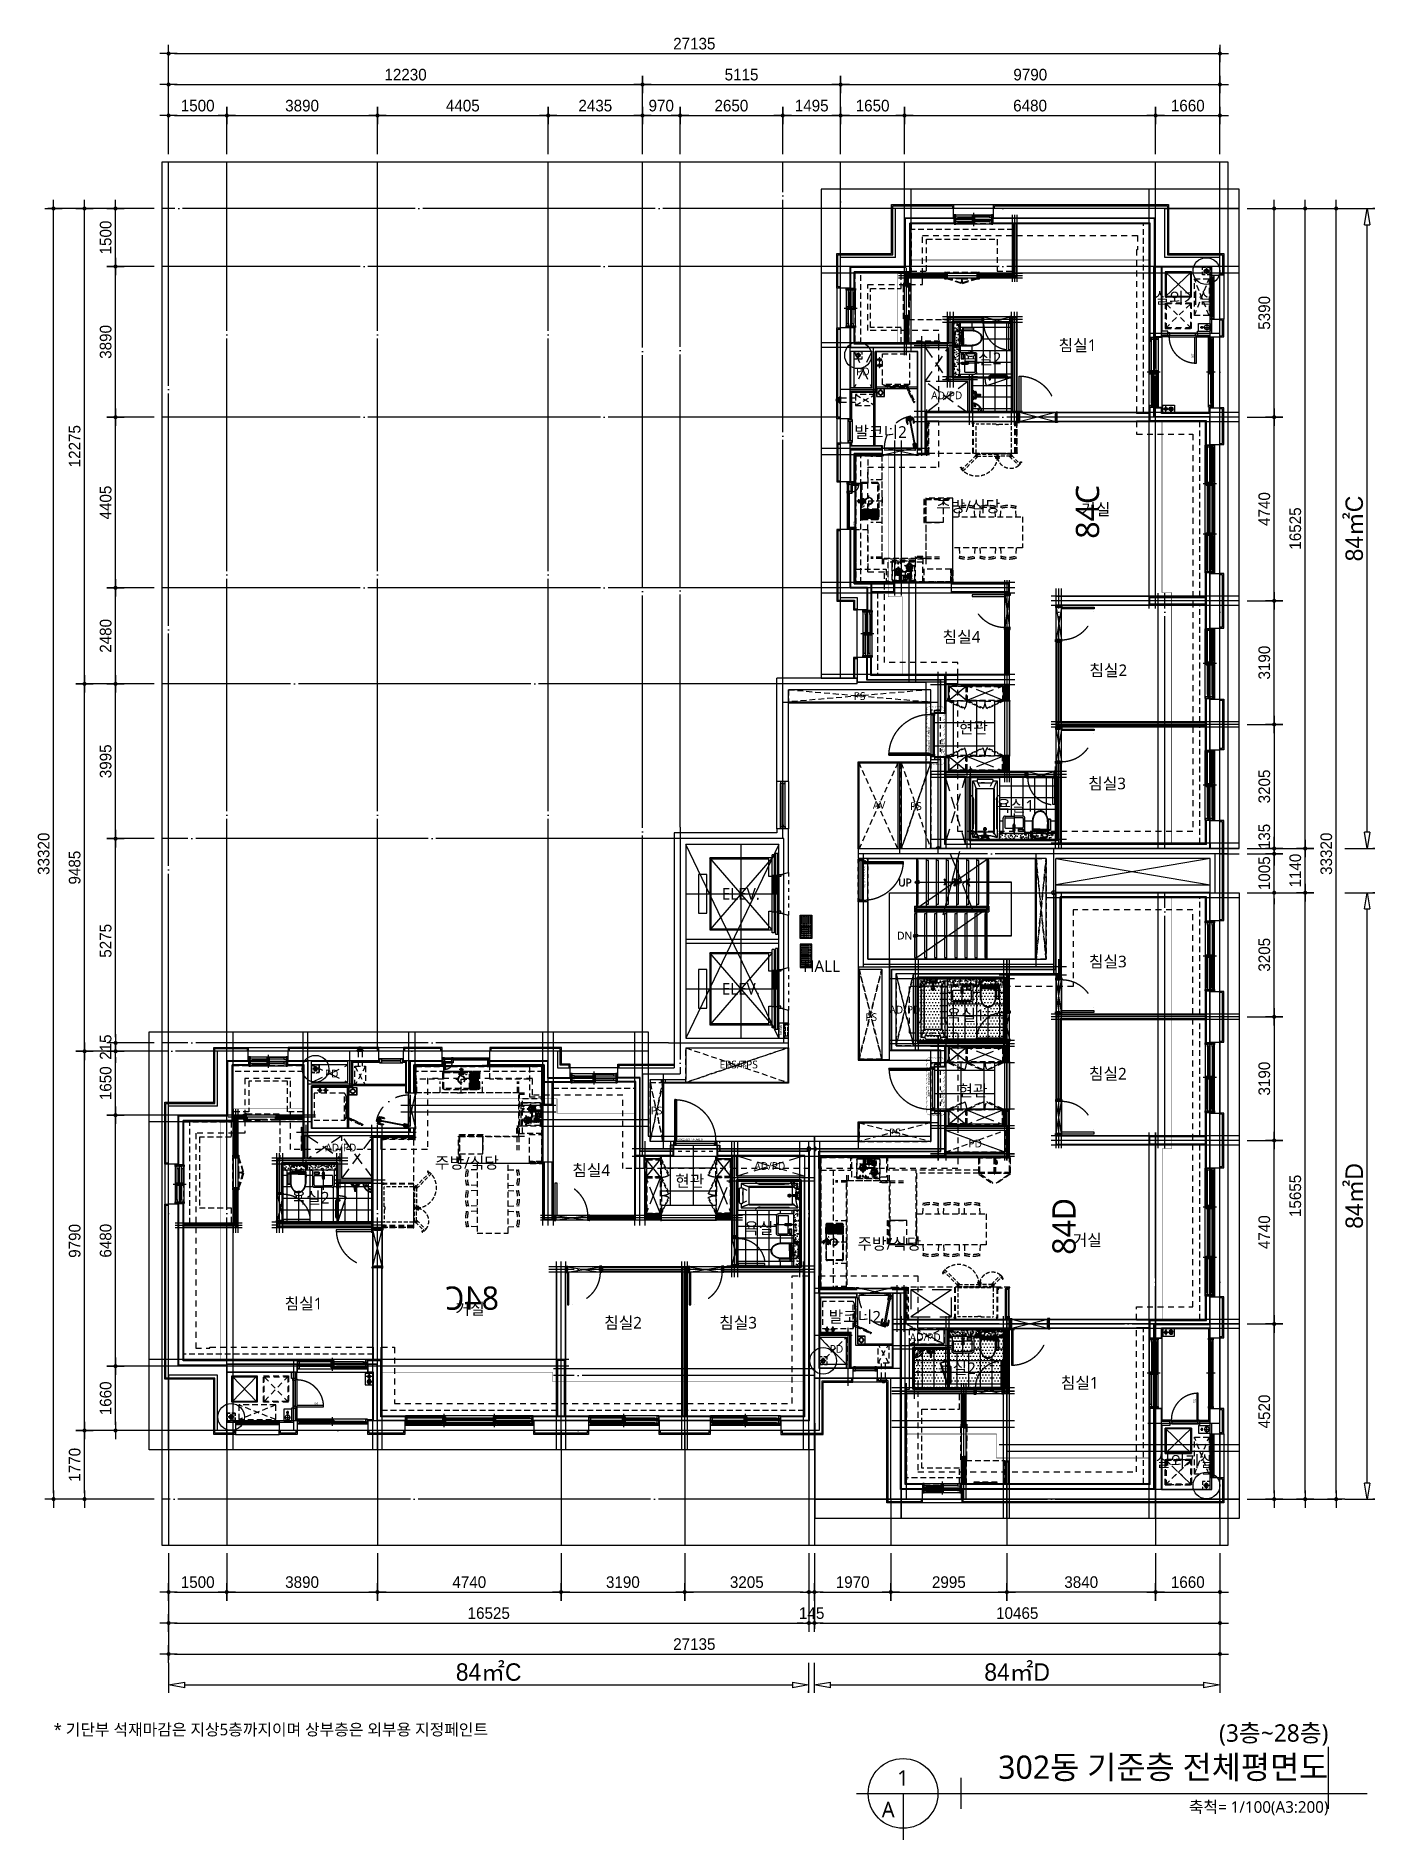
# Model space of a CAD drawing. Header units: millimetres. Extents: x 7086022 to 7120578, y 229555 to 276126.
import ezdxf
from ezdxf.enums import TextEntityAlignment as Align
from ezdxf.xclip import XClip

# ---------------------------------------------------------------- set-up
doc = ezdxf.new("R2010")
doc.units = ezdxf.units.MM
doc.header["$LTSCALE"] = 100
doc.header["$XCLIPFRAME"] = 2
for name, pattern in [('C-302-C-TF_84C+84D+84C$0$CEN', [62, 60, -1, 0, -1]), ('C-302-C-TF_84C+84D+84C$0$CENTER', [65, 60, -2, 1, -2]), ('C-302-C-TF_84C+84D+84C$0$DIV1', [3.4, 3, -0.2, 0, -0.2]), ('C-302-C-TF_84C+84D+84C$0$HID', [2.3, 1.5, -0.8]), ('C-302-C-TF_84C+84D+84C$0$HID2', [2.75, 2, -0.75]), ('C-302-C-TF_84C+84D+84C$0$HID_1', [2.3, 1.5, -0.8]), ('C-302-C-TF_84C+84D+84C$0$HIDDEN', [2, 1, -1]), ('CEN', [62, 60, -1, 0, -1]), ('HID', [2.3, 1.5, -0.8]), ('ST-DASH', [2.7, 1.5, -1.2]), ('U-84C-EX$0$( Hidden )', [0.375, 0.25, -0.125]), ('U-84C-EX$0$CEN', [62, 60, -1, 0, -1]), ('U-84C-EX$0$CENTER', [65, 60, -2, 1, -2]), ('U-84C-EX$0$CENTER2', [1.125, 0.75, -0.125, 0.125, -0.125]), ('U-84C-EX$0$DASHDOTX2', [2, 1, -0.5, 0, -0.5]), ('U-84C-EX$0$DASHED', [3, 2, -1]), ('U-84C-EX$0$DDOT', [13.5, 11.5, -1, 0, -1]), ('U-84C-EX$0$H', [1.3, 0.8, -0.5]), ('U-84C-EX$0$HD', [2.5, 1.5, -1]), ('U-84C-EX$0$HID', [2.3, 1.5, -0.8]), ('U-84C-EX$0$HIDDEN2', [4.7625, 3.175, -1.5875]), ('U-84D-EX$0$( Hidden )', [0.375, 0.25, -0.125]), ('U-84D-EX$0$CEN', [62, 60, -1, 0, -1]), ('U-84D-EX$0$CENTER', [65, 60, -2, 1, -2]), ('U-84D-EX$0$CENTER2', [1.125, 0.75, -0.125, 0.125, -0.125]), ('U-84D-EX$0$DASHDOTX2', [2, 1, -0.5, 0, -0.5]), ('U-84D-EX$0$DDOT', [13.5, 11.5, -1, 0, -1]), ('U-84D-EX$0$H', [1.3, 0.8, -0.5]), ('U-84D-EX$0$HD', [2.5, 1.5, -1]), ('U-84D-EX$0$HID', [2.3, 1.5, -0.8]), ('U-84D-EX$0$HIDDEN2', [4.7625, 3.175, -1.5875]), ('U-84D-EX$0$xref-u70$0$( Hidden )', [0.375, 0.25, -0.125]), ('U-84D-EX$0$xref-u70$0$CENTER', [65, 60, -2, 1, -2])]:
    doc.linetypes.add(name, pattern=pattern)
doc.layers.get('Defpoints').update_dxf_attribs({"color": 149})
for name, color, linetype in [('A_NO-PLOT', 161, 'Continuous'), ('AA-BORD-XREF', 15, 'Continuous'), ('ARDM', 7, 'Continuous'), ('BP', 7, 'Continuous'), ('C-302-C-TF_84C+84D+84C$0$CEN', 1, 'C-302-C-TF_84C+84D+84C$0$CEN'), ('C-302-C-TF_84C+84D+84C$0$COL', 2, 'Continuous'), ('C-302-C-TF_84C+84D+84C$0$DOR', 4, 'Continuous'), ('C-302-C-TF_84C+84D+84C$0$DOR-1', 1, 'Continuous'), ('C-302-C-TF_84C+84D+84C$0$DOR-6', 6, 'Continuous'), ('C-302-C-TF_84C+84D+84C$0$DOR-8', 8, 'Continuous'), ('C-302-C-TF_84C+84D+84C$0$ELE4', 4, 'Continuous'), ('C-302-C-TF_84C+84D+84C$0$ELEV', 4, 'Continuous'), ('C-302-C-TF_84C+84D+84C$0$ETC', 6, 'Continuous'), ('C-302-C-TF_84C+84D+84C$0$OPEN', 1, 'C-302-C-TF_84C+84D+84C$0$HID'), ('C-302-C-TF_84C+84D+84C$0$S-구조선', 4, 'Continuous'), ('C-302-C-TF_84C+84D+84C$0$STAIR', 4, 'Continuous'), ('C-302-C-TF_84C+84D+84C$0$STXK', 6, 'Continuous'), ('C-302-C-TF_84C+84D+84C$0$SYM', 7, 'Continuous'), ('C-302-C-TF_84C+84D+84C$0$WAL', 3, 'Continuous'), ('C-302-C-TF_84C+84D+84C$0$WIN', 4, 'Continuous'), ('C-302-C-TF_84C+84D+84C$0$제연뎀퍼', 4, 'Continuous'), ('CEN', 1, 'CEN'), ('DIM', 7, 'Continuous'), ('ELE8', 8, 'Continuous'), ('ETC', 6, 'Continuous'), ('STXS', 8, 'Continuous'), ('TEX', 3, 'Continuous'), ('TEXT', 2, 'Continuous'), ('TTEX', 6, 'Continuous'), ('U-84C-EX$0$A-커텐박스', 11, 'U-84C-EX$0$HID'), ('U-84C-EX$0$C-DOOR', 1, 'Continuous'), ('U-84C-EX$0$CEN', 1, 'U-84C-EX$0$CEN'), ('U-84C-EX$0$COL', 2, 'Continuous'), ('U-84C-EX$0$DOR', 4, 'Continuous'), ('U-84C-EX$0$ELE', 6, 'Continuous'), ('U-84C-EX$0$ETC', 6, 'Continuous'), ('U-84C-EX$0$F-주방가구', 6, 'Continuous'), ('U-84C-EX$0$FIN', 5, 'Continuous'), ('U-84C-EX$0$FUR_미설치가구', 8, 'U-84C-EX$0$HID'), ('U-84C-EX$0$FUR_욕실', 6, 'Continuous'), ('U-84C-EX$0$HAT', 8, 'Continuous'), ('U-84C-EX$0$INSUL_line', 8, 'Continuous'), ('U-84C-EX$0$OPEN', 1, 'U-84C-EX$0$HIDDEN2'), ('U-84C-EX$0$STXS', 8, 'Continuous'), ('U-84C-EX$0$TILE', 251, 'Continuous'), ('U-84C-EX$0$WAL', 3, 'Continuous'), ('U-84C-EX$0$WIN', 4, 'Continuous'), ('U-84C-EX$0$발코니 입면선', 4, 'Continuous'), ('U-84C-EX$0$하향식피난구', 8, 'Continuous'), ('U-84C-EX$0$확장전', 4, 'U-84C-EX$0$HID'), ('U-84D-EX$0$A-커텐박스', 11, 'U-84D-EX$0$HID'), ('U-84D-EX$0$C-DOOR', 1, 'Continuous'), ('U-84D-EX$0$CEN', 1, 'U-84D-EX$0$CEN'), ('U-84D-EX$0$CON', 2, 'Continuous'), ('U-84D-EX$0$DOR', 4, 'Continuous'), ('U-84D-EX$0$ELE', 6, 'Continuous'), ('U-84D-EX$0$ETC', 6, 'Continuous'), ('U-84D-EX$0$F-주방가구', 6, 'Continuous'), ('U-84D-EX$0$FIN', 5, 'Continuous'), ('U-84D-EX$0$FUR_미설치가구', 8, 'U-84D-EX$0$HID'), ('U-84D-EX$0$FUR_욕실', 8, 'Continuous'), ('U-84D-EX$0$HAT', 8, 'Continuous'), ('U-84D-EX$0$INSUL_line', 8, 'Continuous'), ('U-84D-EX$0$OPEN', 1, 'U-84D-EX$0$HID'), ('U-84D-EX$0$S-ELE', 4, 'Continuous'), ('U-84D-EX$0$STXS', 8, 'Continuous'), ('U-84D-EX$0$TILE', 251, 'Continuous'), ('U-84D-EX$0$WAL', 3, 'Continuous'), ('U-84D-EX$0$WIN', 4, 'Continuous'), ('U-84D-EX$0$발코니 입면선', 4, 'Continuous'), ('U-84D-EX$0$하향식피난구', 8, 'Continuous'), ('U-84D-EX$0$확장전', 4, 'U-84D-EX$0$HID'), ('결로방지', 4, 'ST-DASH'), ('기단부-석재', 6, 'Continuous')]:
    doc.layers.add(name, color=color, linetype=linetype)
for name, color, linetype, plot in [('C-302-C-TF_84C+84D+84C$0$Defpoint', 142, 'Continuous', False), ('C-302-C-TF_84C+84D+84C$0$NO-PLOT', 221, 'Continuous', False), ('C-302-C-TF_84C+84D+84C$0$기준점', 44, 'Continuous', False), ('CUT-LINE', 105, 'Continuous', False), ('Defpoint', 142, 'Continuous', False), ('NO-PLOT', 161, 'Continuous', False), ('U-84C-EX$0$Defpoint', 142, 'Continuous', False), ('U-84C-EX$0$MC', 152, 'Continuous', False), ('U-84C-EX$0$기준점', 44, 'Continuous', False), ('U-84D-EX$0$Defpoint', 142, 'Continuous', False), ('U-84D-EX$0$MC', 152, 'Continuous', False), ('U-84D-EX$0$기준점', 44, 'Continuous', False), ('체크', 2, 'Continuous', False)]:
    doc.layers.add(name, color=color, linetype=linetype, plot=plot)
doc.styles.add('C-101-L-1F_101+84B+101$0$맑은 고딕', font='')
doc.styles.add('C-302-C-TF_84C+84D+84C$0$맑은 고딕', font='')
doc.styles.add('U-84C-EX$0$맑은고딕', font='')
doc.styles.add('U-84C-EX$0$원본-단위세대-84B-확장형$0$돋움', font='')
doc.styles.add('U-84D-EX$0$맑은고딕', font='')
doc.styles.add('굴림', font='')
doc.styles.add('돋움', font='')
doc.styles.add('맑은 고딕', font='')
doc.styles.add('맑은고딕', font='')
doc.styles.get('C-101-L-1F_101+84B+101$0$맑은 고딕').set_extended_font_data('Malgun Gothic')
doc.styles.get('C-302-C-TF_84C+84D+84C$0$맑은 고딕').set_extended_font_data('Malgun Gothic')
doc.styles.get('U-84C-EX$0$맑은고딕').set_extended_font_data('Malgun Gothic')
doc.styles.get('U-84C-EX$0$원본-단위세대-84B-확장형$0$돋움').set_extended_font_data('Dotum')
doc.styles.get('U-84D-EX$0$맑은고딕').set_extended_font_data('Malgun Gothic')
doc.styles.get('굴림').set_extended_font_data('Gulim')
doc.styles.get('돋움').set_extended_font_data('Dotum')
doc.styles.get('맑은 고딕').set_extended_font_data('Malgun Gothic')
doc.styles.get('맑은고딕').set_extended_font_data('Malgun Gothic')
doc.dimstyles.new('CH-ARROW-100%', dxfattribs={"dimscale": 100, "dimtxt": 4.5, "dimasz": 4.2, "dimexe": 1.5, "dimexo": 2, "dimgap": 1, "dimtad": 1, "dimdec": 0, "dimlunit": 6, "dimtxsty": '돋움', "dimblk": 'CLOSEDBLANK', "dimcen": 1, "dimclrt": 91, "dimadec": 0, "dimazin": 0, "dimtfac": 1, "dimtdec": 0, "dimtix": 1, "dimtmove": 2, "dimatfit": 3, "dimldrblk": 'LEADER-AR', "dimfxl": 1, "dimarcsym": 0})
doc.dimstyles.new('NORMAL', dxfattribs={"dimscale": 40, "dimtxt": 3, "dimasz": 1.5, "dimexe": 1.5, "dimexo": 2, "dimgap": 1, "dimtad": 1, "dimdec": 0, "dimzin": 0, "dimdsep": 46, "dimtxsty": '돋움', "dimblk": 'DOT', "dimblk1": 'NONE', "dimblk2": 'TICK', "dimcen": 0, "dimdle": 1.5, "dimclrd": 7, "dimclre": 7, "dimclrt": 3, "dimadec": 0, "dimazin": 0, "dimtfac": 1, "dimtdec": 0, "dimtix": 1, "dimtmove": 2, "dimatfit": 3, "dimldrblk": 'DOT', "dimfxl": 1, "dimtolj": 1, "dimtzin": 0, "dimarcsym": 0})
pattern_1 = [(180, (1240, -8e-07), (-4e-14, -300), []), (270, (1240, -8e-07), (300, -6e-14), [])]
pattern_2 = [(140, (805830.75, -2615083.35), (15.9390865, 182.184669), [19.05, -209.55]), (85, (805830.75, -2615083.35), (-191.056845, -35.24342), [15.24, -167.640584]), (190.4514444, (805832.07, -2615068.17), (-175.117751, 146.941248), [16.190009, -178.090245]), (136.1842, (805779.95, -2615083.35), (42.04233, 271.07904), [28.575, -314.325]), (186.635557, (805783.45, -2615060.76), (-247.426123, 237.404135), [24.285023, -267.135608]), (81.184151, (805779.95, -2615083.35), (-247.426123, 237.404135), [22.859967, -251.459732]), (111, (805792.65, -2615057.95), (102.265199, 151.614391), [19.05, -209.55]), (56, (805792.65, -2615057.95), (-184.187966, 61.802029), [15.24, -167.64]), (161.451445, (805801.17, -2615045.32), (-81.922768, 213.41642), [16.190009, -178.089938]), (127.4999997, (805830.746, -2615083.35), (-84.5550389, 3.0886037), [0, -165.608, 0, -170.18, 0, -168.275]), (97.4999997, (805830.75, -2615083.35), (-100.1805745, 66.819663), [0, -97.028, 0, -161.798, 0, -64.135]), (57.4999997, (805830.746, -2615139.993), (5.7287447, 135.5905951), [0, -63.5, 0, -198.12, 0, -262.89]), (47.4999997, (805830.75, -2615165.39), (-25.4264903, 148.1291815), [0, -82.55, 0, -131.572, 0, -186.69])]
pattern_3 = [(180, (-1320.9, 1400), (-4e-14, -300), []), (270, (-1320.9, 1400), (300, -6e-14), [])]
pattern_4 = [(140, (802930.75, -2615083.35), (15.9390865, 182.184669), [19.05, -209.55]), (85, (802930.75, -2615083.35), (-191.056845, -35.24342), [15.24, -167.640584]), (190.4514444, (802932.07, -2615068.17), (-175.117751, 146.941248), [16.190009, -178.090245]), (136.1842, (802879.95, -2615083.35), (42.04233, 271.07904), [28.575, -314.325]), (186.635557, (802883.45, -2615060.76), (-247.426123, 237.404135), [24.285023, -267.135608]), (81.184151, (802879.95, -2615083.35), (-247.426123, 237.404135), [22.859967, -251.459732]), (111, (802892.65, -2615057.95), (102.265199, 151.614391), [19.05, -209.55]), (56, (802892.65, -2615057.95), (-184.187966, 61.802029), [15.24, -167.64]), (161.451445, (802901.17, -2615045.32), (-81.922768, 213.41642), [16.190009, -178.089938]), (127.4999997, (802930.746, -2615083.35), (-84.5550389, 3.0886037), [0, -165.608, 0, -170.18, 0, -168.275]), (97.4999997, (802930.75, -2615083.35), (-100.1805745, 66.819663), [0, -97.028, 0, -161.798, 0, -64.135]), (57.4999997, (802930.746, -2615139.993), (5.7287447, 135.5905951), [0, -63.5, 0, -198.12, 0, -262.89]), (47.4999997, (802930.75, -2615165.39), (-25.4264903, 148.1291815), [0, -82.55, 0, -131.572, 0, -186.69])]
pattern_5 = [(127.5, (3350244.997, -1210362.989), (-14.68239712, -0.48000939), [0, -11.5824, 0, -12.954, 0, -12.3825]), (97.5, (3350244.997, -1210362.99), (-21.50475302, 13.48569849), [0, -6.2484, 0, -10.4394, 0, -4.0005]), (57.5, (3350244.997, -1210372.362), (-0.04311554, 23.729771107), [0, -3.81, 0, -13.716, 0, -17.907]), (47.5, (3350244.997, -1210372.362), (-6.6878797, 22.90669357), [0, -1.905, 0, -8.9916, 0, -10.287])]
pattern_6 = [(225, (359.40845, 1069.9592), (0.3535534, -0.3535534), []), (315, (359.40845, 1069.9592), (0.3535534, 0.3535534), [])]
pattern_7 = [(225, (359.40845, 782.4576), (0.3535534, -0.3535534), []), (315, (359.40845, 782.4576), (0.3535534, 0.3535534), [])]

msp = doc.modelspace()

# ---------------------------------------------------------------- texts
at = {"layer": 'TEX', "style": '맑은고딕'}
msp.add_text('* 기단부 석재마감은 지상5층까지이며 상부층은 외부용 지정페인트', height=300, dxfattribs=at).set_placement((7086473, 232555), align=Align.TOP_LEFT)
at = {"layer": 'TTEX', "style": '맑은 고딕'}
for s, height, p in [('(3층~28층)', 450, (7119378, 231955)), ('302동 기준층 전체평면도', 600, (7119378, 230953))]:
    msp.add_text(s, height=height, dxfattribs=at).set_placement(p, align=Align.BOTTOM_RIGHT)
for s, p in [('1', (7108399, 230955)), ('A', (7108016, 230139))]:
    msp.add_text(s, height=400, dxfattribs=at).set_placement(p, align=Align.CENTER)
msp.add_text('축척= 1/100(A3:200)', height=300, dxfattribs=at).set_placement((7119378, 230555), align=Align.TOP_RIGHT)

# ---------------------------------------------------------------- blocks, each defined once
blk = doc.blocks.new('*X157')
at = {"color": 0}
for p, q in [((2879.5, 10374.9), (2880.2, 10375.6)), ((2879.6, 10375.4), (2879.8, 10375.5)), ((2879.7, 10374.6), (2880.5, 10375.3)), ((2879.9, 10374.3), (2880.5, 10375)), ((2880.2, 10374.2), (2880.7, 10374.7)), ((2880.5, 10374.1), (2881, 10374.6))]:
    blk.add_line(p, q, dxfattribs=at)
blk = doc.blocks.new('U-84C-EX$0$배수드레인')
at = {"layer": 'U-84C-EX$0$ETC', "color": 1}
for p, q in [((175, 81), (25, 81)), ((100, 6), (100, 156))]:
    blk.add_line(p, q, dxfattribs=at)
at = {"layer": 'U-84C-EX$0$ETC', "color": 8}
for p, q in [((64, 218), (60, 218)), ((64, 211), (60, 211)), ((70, 241), (73, 238)), ((70, 187), (73, 190)), ((76, 241), (73, 244)), ((76, 187), (73, 185)), ((78, 218), (74, 218)), ((78, 211), (74, 211)), ((93, 218), (88, 218)), ((93, 211), (89, 211)), ((96, 250), (96, 254)), ((96, 236), (96, 240)), ((96, 221), (96, 226)), ((96, 203), (96, 207)), ((96, 189), (96, 193)), ((96, 175), (96, 179)), ((104, 250), (104, 254)), ((104, 236), (104, 240)), ((104, 221), (104, 226)), ((104, 203), (104, 207)), ((104, 189), (104, 193)), ((104, 175), (104, 179)), ((112, 218), (107, 218)), ((111, 211), (107, 211)), ((126, 218), (122, 218)), ((126, 211), (122, 211)), ((127, 244), (124, 241)), ((124, 187), (127, 185)), ((127, 238), (130, 241)), ((130, 187), (127, 190)), ((140, 218), (136, 218)), ((140, 211), (136, 211))]:
    blk.add_line(p, q, dxfattribs=at)
at = {"layer": 'U-84C-EX$0$ETC'}
blk.add_lwpolyline([(200, 300), (200, 0), (0, 0), (0, 300)], close=True, dxfattribs=at)
for centre, radius in [((100, 214), 50), ((100, 81), 37.5)]:
    blk.add_circle(centre, radius, dxfattribs=at)
at = {"layer": 'U-84C-EX$0$ETC', "color": 8}
for radius, start, end in [(40, 137.9377, 175.3172), (40, 184.9707, 222.1313), (36, 138.2645, 174.7956), (36, 185.5247, 221.8122), (40, 95.5963, 132.2058), (40, 227.8633, 264.4037), (26, 98.6286, 172.7847), (26, 187.6605, 261.3714), (36, 96.2205, 131.895), (36, 228.1817, 263.7795), (22, 100.213, 171.4638), (22, 189.0641, 259.787), (12, 108.9695, 164.209), (12, 196.7874, 251.0305), (8, 119.1827, 155.9086), (8, 205.6729, 240.8173), (40, 47.8687, 84.4251), (36, 48.1878, 83.8033), (26, 7.2153, 81.4045), (22, 8.5362, 79.8264), (12, 15.791, 71.1056), (8, 24.0914, 60.9392), (26, 278.5955, 352.3395), (22, 280.1736, 350.9359), (12, 288.8944, 343.2126), (8, 299.0608, 334.3271), (36, 276.1967, 311.7355), (40, 275.5749, 312.0623), (36, 5.2044, 41.8183), (36, 318.105, 354.4753), (40, 4.6828, 42.1367), (40, 317.7942, 355.0293)]:
    blk.add_arc((100, 214), radius, start, end, dxfattribs=at)
at = {"layer": 'U-84C-EX$0$ETC', "color": 1}
for centre, start, end in [((81, 81), 0, 180), ((119, 81), 180, 0)]:
    blk.add_arc(centre, 18.8, start, end, dxfattribs=at)
at = {"layer": 'U-84C-EX$0$ETC', "color": 1, "xscale": 37.5, "yscale": 37.5, "zscale": 37.5, "rotation": 180}
blk.add_blockref('*X157', (108119, 389148), dxfattribs=at)
blk = doc.blocks.new('U-84C-EX$0$D100-우수')
at = {"layer": 'Defpoints', "linetype": 'U-84C-EX$0$H'}
blk.add_lwpolyline([(200, 0), (0, 0), (0, 200), (200, 200)], close=True, dxfattribs=at)
at = {"layer": 'U-84C-EX$0$ETC', "color": 1}
for p, q in [((25, 100), (175, 100)), ((100, 175), (100, 25))]:
    blk.add_line(p, q, dxfattribs=at)
at = {"layer": 'U-84C-EX$0$ETC', "color": 4}
blk.add_circle((100, 100), 50, dxfattribs=at)
at = {"layer": 'U-84C-EX$0$ETC', "color": 8}
blk.add_circle((100, 100), 47, dxfattribs=at)
blk = doc.blocks.new('U-84C-EX$0$WIN_2_1200')
at = {"layer": 'U-84C-EX$0$WIN'}
blk.add_line((0, -290), (0, 50), dxfattribs=at)
at = {"layer": 'U-84C-EX$0$WIN', "color": 5, "linetype": 'Continuous'}
for p, q in [((-500, -60), (-35, -60)), ((-500, -96), (-35, -96)), ((-500, -180), (-35, -180)), ((-500, -216), (-35, -216)), ((35, -24), (500, -24)), ((35, -60), (500, -60)), ((35, -144), (500, -144)), ((35, -180), (500, -180))]:
    blk.add_line(p, q, dxfattribs=at)
at = {"layer": 'U-84C-EX$0$WIN'}
for points in [[(-560, -96), (-570, -96), (-570, -60), (-560, -60), (-560, 0), (-600, 0), (-600, -120), (-560, -120)], [(-600, 0), (600, 0), (600, -120), (-600, -120)], [(560, -24), (570, -24), (570, -60), (560, -60), (560, -120), (600, -120), (600, 0), (560, 0)], [(-560, -216), (-570, -216), (-570, -180), (-560, -180), (-560, -120), (-600, -120), (-600, -240), (-560, -240)], [(-600, -120), (600, -120), (600, -240), (-600, -240)], [(-570, -96), (-500, -96), (-500, -60), (-570, -60)], [(-570, -216), (-500, -216), (-500, -180), (-570, -180)], [(-35, -60), (35, -60), (35, -24), (-35, -24)], [(-35, -96), (35, -96), (35, -60), (-35, -60)], [(-35, -180), (35, -180), (35, -144), (-35, -144)], [(-35, -216), (35, -216), (35, -180), (-35, -180)], [(570, -24), (500, -24), (500, -60), (570, -60)], [(570, -144), (500, -144), (500, -180), (570, -180)], [(560, -144), (570, -144), (570, -180), (560, -180), (560, -240), (600, -240), (600, -120), (560, -120)]]:
    blk.add_lwpolyline(points, close=True, dxfattribs=at)
blk = doc.blocks.new('U-84C-EX$0$WIN_1_600')
at = {"layer": 'U-84C-EX$0$WIN', "color": 8}
for p, q in [((-250, -40), (250, -40)), ((-250, -60), (250, -60))]:
    blk.add_line(p, q, dxfattribs=at)
at = {"layer": 'U-84C-EX$0$WIN'}
for points in [[(-300, -100), (-250, -100), (-250, 0), (-300, 0)], [(-300, 0), (300, 0), (300, -100), (-300, -100)], [(250, -100), (300, -100), (300, 0), (250, 0)]]:
    blk.add_lwpolyline(points, close=True, dxfattribs=at)
blk = doc.blocks.new('U-84C-EX$0$A$C332646E4')
at = {"layer": 'U-84C-EX$0$STXS'}
for p, q in [((0, 300), (0, 0)), ((0, 300), (200, 300)), ((200, 0), (0, 0)), ((124, 220), (76, 220)), ((124, 210), (76, 210)), ((200, 300), (200, 0))]:
    blk.add_line(p, q, dxfattribs=at)
at = {"layer": 'U-84C-EX$0$STXS', "color": 1}
for p, q in [((175, 85), (25, 85)), ((100, 160), (100, 10))]:
    blk.add_line(p, q, dxfattribs=at)
at = {"layer": 'U-84C-EX$0$STXS'}
for centre, radius in [((100, 85), 62.5), ((100, 215), 25)]:
    blk.add_circle(centre, radius, dxfattribs=at)
blk = doc.blocks.new('U-84C-EX$0$WIN_2_1800')
at = {"layer": 'U-84C-EX$0$WIN'}
blk.add_line((0, -290), (0, 50), dxfattribs=at)
at = {"layer": 'U-84C-EX$0$WIN', "color": 5, "linetype": 'Continuous'}
for p, q in [((-800, -60), (-35, -60)), ((-800, -96), (-35, -96)), ((-800, -180), (-35, -180)), ((-800, -216), (-35, -216)), ((35, -24), (800, -24)), ((35, -60), (800, -60)), ((35, -144), (800, -144)), ((35, -180), (800, -180))]:
    blk.add_line(p, q, dxfattribs=at)
at = {"layer": 'U-84C-EX$0$WIN'}
for points in [[(-860, -96), (-870, -96), (-870, -60), (-860, -60), (-860, 0), (-900, 0), (-900, -120), (-860, -120)], [(-900, 0), (900, 0), (900, -120), (-900, -120)], [(860, -24), (870, -24), (870, -60), (860, -60), (860, -120), (900, -120), (900, 0), (860, 0)], [(-860, -216), (-870, -216), (-870, -180), (-860, -180), (-860, -120), (-900, -120), (-900, -240), (-860, -240)], [(-900, -120), (900, -120), (900, -240), (-900, -240)], [(-870, -96), (-800, -96), (-800, -60), (-870, -60)], [(-870, -216), (-800, -216), (-800, -180), (-870, -180)], [(-35, -60), (35, -60), (35, -24), (-35, -24)], [(-35, -96), (35, -96), (35, -60), (-35, -60)], [(-35, -180), (35, -180), (35, -144), (-35, -144)], [(-35, -216), (35, -216), (35, -180), (-35, -180)], [(870, -24), (800, -24), (800, -60), (870, -60)], [(870, -144), (800, -144), (800, -180), (870, -180)], [(860, -144), (870, -144), (870, -180), (860, -180), (860, -240), (900, -240), (900, -120), (860, -120)]]:
    blk.add_lwpolyline(points, close=True, dxfattribs=at)
blk = doc.blocks.new('U-84C-EX$0$WIN_1_1800')
at = {"layer": 'U-84C-EX$0$WIN'}
blk.add_line((0, -170), (0, 50), dxfattribs=at)
at = {"layer": 'U-84C-EX$0$WIN', "color": 5, "linetype": 'Continuous'}
for p, q in [((-800, -60), (-35, -60)), ((-800, -96), (-35, -96)), ((35, -24), (800, -24)), ((35, -60), (800, -60))]:
    blk.add_line(p, q, dxfattribs=at)
at = {"layer": 'U-84C-EX$0$WIN'}
for points in [[(-860, -96), (-870, -96), (-870, -60), (-860, -60), (-860, 0), (-900, 0), (-900, -120), (-860, -120)], [(-900, 0), (900, 0), (900, -120), (-900, -120)], [(860, -24), (870, -24), (870, -60), (860, -60), (860, -120), (900, -120), (900, 0), (860, 0)], [(-870, -96), (-800, -96), (-800, -60), (-870, -60)], [(-35, -60), (35, -60), (35, -24), (-35, -24)], [(-35, -96), (35, -96), (35, -60), (-35, -60)], [(870, -24), (800, -24), (800, -60), (870, -60)]]:
    blk.add_lwpolyline(points, close=True, dxfattribs=at)
blk = doc.blocks.new('U-84C-EX$0$FUR_발코니_수전')
at = {"layer": 'U-84C-EX$0$STXS'}
for p, q in [((0, 0), (-29, 0)), ((0, 0), (-29, 0)), ((29, 0), (0, 0)), ((29, 0), (0, 0)), ((-6, -71), (-44, -65)), ((-6, -71), (-44, -65)), ((-6, -75), (-44, -81)), ((-6, -75), (-44, -81)), ((-23, -63), (-10, -50)), ((-23, -63), (-10, -50)), ((-23, -68), (-23, -63)), ((-23, -68), (-23, -63)), ((-23, -83), (-23, -78)), ((-23, -83), (-23, -78)), ((-10, -96), (-23, -83)), ((-10, -96), (-23, -83)), ((-20, -7), (0, -7)), ((-20, -7), (0, -7)), ((-14, -43), (-19, -7)), ((-14, -43), (-19, -7)), ((-15, -91), (-15, -117)), ((-15, -91), (-15, -117)), ((0, -43), (-14, -43)), ((0, -43), (-14, -43)), ((-10, -50), (10, -50)), ((-10, -50), (10, -50)), ((10, -96), (-10, -96)), ((10, -96), (-10, -96)), ((0, -7), (20, -7)), ((0, -7), (20, -7)), ((14, -43), (0, -43)), ((14, -43), (0, -43)), ((6, -71), (44, -65)), ((6, -71), (44, -65)), ((6, -75), (44, -81)), ((6, -75), (44, -81)), ((10, -50), (23, -63)), ((10, -50), (23, -63)), ((23, -83), (10, -96)), ((23, -83), (10, -96)), ((19, -7), (14, -43)), ((19, -7), (14, -43)), ((15, -117), (15, -91)), ((15, -117), (15, -91)), ((23, -63), (23, -68)), ((23, -63), (23, -68)), ((23, -78), (23, -83)), ((23, -78), (23, -83))]:
    blk.add_line(p, q, dxfattribs=at)
blk.add_circle((0, -73), 5.91, dxfattribs=at)
blk.add_circle((0, -73), 5.91, dxfattribs=at)
for centre, radius, start, end in [((-17, 6), 13.2, 207.1852, 259.412), ((-17, 6), 13.2, 207.1852, 259.412), ((17, 6), 13.2, 280.588, 332.8148), ((17, 6), 13.2, 280.588, 332.8148), ((-44, -73), 8.37, 90, 270), ((-44, -73), 8.37, 90, 270), ((0, -117), 14.7, 180, 0), ((0, -117), 14.7, 180, 0), ((-42, -50), 28.1, 351.511, 14.308), ((-42, -50), 28.1, 351.511, 14.308), ((42, -50), 28.1, 165.692, 188.489), ((42, -50), 28.1, 165.692, 188.489), ((44, -73), 8.37, 270, 90), ((44, -73), 8.37, 270, 90)]:
    blk.add_arc(centre, radius, start, end, dxfattribs=at)
blk = doc.blocks.new('U-84C-EX$0$WIN_2_1000')
at = {"layer": 'U-84C-EX$0$WIN'}
blk.add_line((0, -290), (0, 50), dxfattribs=at)
at = {"layer": 'U-84C-EX$0$WIN', "color": 5, "linetype": 'Continuous'}
for p, q in [((-400, -60), (-35, -60)), ((-400, -96), (-35, -96)), ((-400, -180), (-35, -180)), ((-400, -216), (-35, -216)), ((35, -24), (400, -24)), ((35, -60), (400, -60)), ((35, -144), (400, -144)), ((35, -180), (400, -180))]:
    blk.add_line(p, q, dxfattribs=at)
at = {"layer": 'U-84C-EX$0$WIN'}
for points in [[(-460, -96), (-470, -96), (-470, -60), (-460, -60), (-460, 0), (-500, 0), (-500, -120), (-460, -120)], [(-500, 0), (500, 0), (500, -120), (-500, -120)], [(460, -24), (470, -24), (470, -60), (460, -60), (460, -120), (500, -120), (500, 0), (460, 0)], [(-460, -216), (-470, -216), (-470, -180), (-460, -180), (-460, -120), (-500, -120), (-500, -240), (-460, -240)], [(-500, -120), (500, -120), (500, -240), (-500, -240)], [(-470, -96), (-400, -96), (-400, -60), (-470, -60)], [(-470, -216), (-400, -216), (-400, -180), (-470, -180)], [(-35, -60), (35, -60), (35, -24), (-35, -24)], [(-35, -96), (35, -96), (35, -60), (-35, -60)], [(-35, -180), (35, -180), (35, -144), (-35, -144)], [(-35, -216), (35, -216), (35, -180), (-35, -180)], [(470, -24), (400, -24), (400, -60), (470, -60)], [(470, -144), (400, -144), (400, -180), (470, -180)], [(460, -144), (470, -144), (470, -180), (460, -180), (460, -240), (500, -240), (500, -120), (460, -120)]]:
    blk.add_lwpolyline(points, close=True, dxfattribs=at)
blk = doc.blocks.new('U-84C-EX$0$U-84C-TF-EX$0$기준점')
at = {"layer": 'U-84C-EX$0$기준점'}
for q in [(0, 100), (100, 0)]:
    blk.add_line((0, 0), q, dxfattribs=at)
blk.add_circle((0, 0), 50, dxfattribs=at)
blk = doc.blocks.new('U-84C-EX$0$세탁기')
at = {"layer": 'U-84C-EX$0$FUR_미설치가구'}
for p, q in [((601, 827), (678, 992)), ((819, 1254), (619, 823)), ((766, 1178), (806, 1264)), ((0, 786), (0, 0)), ((700, 786), (0, 786)), ((200, 828), (105, 828)), ((109, 845), (598, 845)), ((568, 864), (138, 864)), ((601, 827), (419, 828)), ((700, 0), (700, 786)), ((0, 0), (700, 0))]:
    blk.add_line(p, q, dxfattribs=at)
for points in [[(601, 827), (605, 826, 0.414214), (648, 842), (824, 1219, 0.414214), (808, 1262), (806, 1264)], [(601, 827), (601, 831, 0.414214), (568, 864), (138, 864, 0.414214), (105, 831), (105, 828)]]:
    blk.add_lwpolyline(points, format="xyb", dxfattribs=at)
for points in [[(680, 991), (674, 994), (761, 1180), (767, 1177, -0.414214), (771, 1167), (691, 995, -0.414214)], [(419, 830), (419, 823), (200, 823), (200, 830, -0.414214), (207, 838), (412, 838, -0.414214)], [(369, 821, -0.414214), (374, 816), (374, 804, -0.414214), (369, 799), (323, 799, -0.414214), (318, 804), (318, 816, -0.414214), (323, 821)]]:
    blk.add_lwpolyline(points, format="xyb", close=True, dxfattribs=at)
for centre, radius, start, end in [((116, 649), 179, 93.3196, 130.2283), ((574, 623), 206, 52.3352, 82.4363)]:
    blk.add_arc(centre, radius, start, end, dxfattribs=at)
blk = doc.blocks.new('U-84C-EX$0$A$Cd8f55ee0')
at = {"layer": 'U-84C-EX$0$FUR_미설치가구'}
for p, q in [((-217, 355), (-217, 335)), ((-217, 355), (-217, 335)), ((-62, 335), (-217, 335)), ((-62, 335), (-217, 335)), ((-197, 375), (-82, 375)), ((-193, 375), (-193, 390)), ((-193, 390), (-83, 390)), ((-193, 375), (-193, 390)), ((-193, 335), (-193, -50)), ((-88, 335), (-88, -50)), ((-83, 390), (-83, 375)), ((-83, 390), (-83, 375)), ((-62, 355), (-62, 335)), ((-280, -50), (0, -550)), ((0, -50), (-280, -550))]:
    blk.add_line(p, q, dxfattribs=at)
blk.add_lwpolyline([(-280, -550), (0, -550), (0, -50), (-280, -50)], close=True, dxfattribs=at)
for centre, radius, start, end in [((-197, 355), 20, 90, 180), ((-197, 355), 20, 90, 180), ((-138, 399), 55.8, 350.4727, 189.5273), ((-82, 355), 20, 0, 90)]:
    blk.add_arc(centre, radius, start, end, dxfattribs=at)
blk = doc.blocks.new('U-84C-EX$0$FUR_발코니_드레인')
at = {"layer": 'U-84C-EX$0$STXS'}
for p, q in [((10, 100), (40, 100)), ((100, 190), (100, 160)), ((100, 40), (100, 10)), ((190, 100), (160, 100))]:
    blk.add_line(p, q, dxfattribs=at)
for points in [[(0, 200), (200, 200), (200, 0), (0, 0)], [(5, 195), (195, 195), (195, 5), (5, 5)]]:
    blk.add_lwpolyline(points, close=True, dxfattribs=at)
for radius in [60, 50]:
    blk.add_circle((100, 100), radius, dxfattribs=at)
blk = doc.blocks.new('U-84C-EX$0$A$C16b6767f')
at = {"layer": 'U-84C-EX$0$Defpoint'}
blk.add_lwpolyline([(0, 0), (1700, 0), (1700, 1300), (0, 1300)], close=True, dxfattribs=at)
at = {"layer": 'U-84C-EX$0$하향식피난구', "linetype": 'U-84C-EX$0$HD'}
for p, q in [((120, 1200), (770, 520)), ((120, 520), (770, 1200))]:
    blk.add_line(p, q, dxfattribs=at)
at = {"layer": 'U-84C-EX$0$하향식피난구'}
for p, q in [((930, 1200), (1580, 520)), ((930, 520), (1580, 1200))]:
    blk.add_line(p, q, dxfattribs=at)
at = {"layer": 'U-84C-EX$0$하향식피난구', "linetype": 'U-84C-EX$0$HD'}
blk.add_lwpolyline([(770, 520), (770, 1200), (120, 1200), (120, 520), (770, 520)], dxfattribs=at)
blk.add_lwpolyline([(750, 540), (750, 1180), (140, 1180), (140, 540)], close=True, dxfattribs=at)
at = {"layer": 'U-84C-EX$0$하향식피난구'}
blk.add_lwpolyline([(1580, 520), (1580, 1200), (930, 1200), (930, 520), (1580, 520)], dxfattribs=at)
blk.add_lwpolyline([(1560, 540), (1560, 1180), (950, 1180), (950, 540)], close=True, dxfattribs=at)
blk = doc.blocks.new('U-84C-EX$0$FUR_실외기실')
at = {"layer": 'U-84C-EX$0$FUR_미설치가구'}
for p, q in [((1025, 410), (75, 30)), ((1025, 30), (75, 410))]:
    blk.add_line(p, q, dxfattribs=at)
blk.add_lwpolyline([(1025, 410), (75, 410), (75, 30), (1025, 30)], close=True, dxfattribs=at)
at = {"layer": 'U-84C-EX$0$WIN', "color": 4, "linetype": 'Continuous'}
for p, q in [((50, 0), (1050, 0)), ((50, -92), (1050, -92))]:
    blk.add_line(p, q, dxfattribs=at)
for points in [[(0, 0), (0, -92), (50, -92), (50, 0), (0, 0)], [(1050, 0), (1050, -92), (1100, -92), (1100, 0), (1050, 0)]]:
    blk.add_lwpolyline(points, dxfattribs=at)
at = {"layer": 'U-84C-EX$0$WIN', "color": 5, "linetype": 'Continuous'}
blk.add_lwpolyline([(1047, -77), (53, -77), (53, -47), (1047, -47), (1047, -77)], dxfattribs=at)
blk = doc.blocks.new('U-84C-EX$0$세면대')
blk.add_wipeout([(0, 280), (400, 280), (409, 279), (418, 277), (428, 272), (435, 266), (443, 256), (447, 248), (449, 240), (450, 236), (450, 230), (450, -230), (450, -236), (447, -247), (442, -257), (435, -266), (427, -272), (417, -277), (408, -279), (400, -280), (0, -280)]).dxf.layer = 'U-84C-EX$0$FUR_욕실'
at = {"layer": 'U-84C-EX$0$FUR_욕실', "color": 8}
for p, q in [((516, 0), (-35, 0)), ((220, 35), (220, -35))]:
    blk.add_line(p, q, dxfattribs=at)
at = {"layer": 'U-84C-EX$0$FUR_욕실'}
for p, q in [((0, 280), (400, 280)), ((68, 23), (85, 23)), ((87, 22), (87, 22)), ((145, 220), (145, 22)), ((390, 240), (165, 240)), ((177, 17), (177, -17)), ((211, 19), (211, -19)), ((410, 220), (410, 0)), ((450, 230), (450, 0)), ((0, -280), (400, -280)), ((68, -23), (85, -23)), ((87, -22), (87, -23)), ((145, -220), (145, -22)), ((390, -240), (165, -240)), ((410, -220), (410, 0)), ((450, -230), (450, 0))]:
    blk.add_line(p, q, dxfattribs=at)
for points in [[(208, 22), (206, 22), (198, 22), (166, 22), (131, 22)], [(131, 22), (131, 22), (131, 22)], [(177, 22), (191, 22), (207, 22)], [(131, -22), (133, -22), (141, -22), (173, -22), (208, -22)], [(131, -22), (131, -22), (131, -22)]]:
    blk.add_lwpolyline(points, dxfattribs=at)
for points in [[(52, -120, -0.414214), (59, -113), (114, -113, -0.414214), (121, -120), (121, -227, -0.414214), (114, -233), (59, -233)], [(59, -233, -0.414214), (52, -227), (52, -120)], [(112, -173), (112, -217, -0.414214), (105, -224), (68, -224, -0.414214), (62, -217), (62, -130, -0.414214), (68, -123), (105, -123, -0.414214), (112, -130), (112, -173)]]:
    blk.add_lwpolyline(points, format="xyb", dxfattribs=at)
for centre, radius, start, end in [((165, 220), 20, 90, 180), ((220, 0), 25, 241.6434, 118.3566), ((220, 0), 17, 239.0654, 120.9346), ((390, 220), 20, 0, 90), ((400, 230), 50, 0, 90), ((165, -220), 20, 180, 270), ((390, -220), 20, 270, 0), ((400, -230), 50, 270, 0)]:
    blk.add_arc(centre, radius, start, end, dxfattribs=at)
for points, knots in [([(68, 23), (67, 23), (65, 23), (62, 22), (60, 20), (59, 18), (58, 16), (57, 13), (56, 9), (55, 4), (55, 1), (55, -1), (55, -4), (56, -9), (57, -13), (58, -16), (59, -18), (60, -20), (62, -22), (65, -23), (67, -23), (68, -23)], [0, 0, 0, 0, 0.048341, 0.096682, 0.145024, 0.193365, 0.193365, 0.270024, 0.346682, 0.423341, 0.5, 0.5, 0.576659, 0.653318, 0.729976, 0.806635, 0.806635, 0.854976, 0.903318, 0.951659, 1, 1, 1, 1]), ([(80, 22), (79, 22), (77, 22), (75, 21), (72, 21), (70, 20), (68, 18), (66, 17), (64, 15), (62, 13), (61, 11), (60, 9), (59, 7), (58, 4), (58, 2), (58, -1), (58, -3), (59, -6), (59, -8), (60, -10), (62, -12), (63, -14), (65, -16), (67, -18), (69, -19), (71, -20), (73, -21), (76, -22), (78, -22), (79, -22), (80, -22)], [0, 0, 0, 0, 0.052873, 0.080098, 0.107323, 0.160209, 0.187447, 0.214686, 0.267424, 0.294581, 0.321738, 0.374503, 0.401673, 0.428843, 0.481677, 0.508884, 0.536091, 0.588942, 0.616158, 0.643375, 0.696219, 0.723433, 0.750648, 0.803437, 0.830624, 0.857811, 0.910528, 0.937672, 0.964816, 1, 1, 1, 1]), ([(73, 21), (72, 21), (71, 20), (70, 19), (69, 19), (68, 18)], [0, 0, 0, 0, 0.1707368, 0.6861143, 1, 1, 1, 1]), ([(172, 22), (168, 22), (161, 22), (149, 22), (138, 22), (127, 22), (115, 22), (104, 22), (92, 22), (84, 22), (80, 22)], [0, 0, 0, 0, 0.123931, 0.247853, 0.37206, 0.496262, 0.621814, 0.747361, 0.873684, 1, 1, 1, 1]), ([(85, 23), (85, 23), (85, 23), (85, 23), (85, 22), (85, 22), (85, 22), (85, 22), (85, 22), (85, 22), (85, 22), (85, 22), (85, 22), (85, 22), (85, 22), (85, 22), (86, 22), (87, 22), (88, 22), (90, 22), (92, 22), (94, 22), (97, 22), (100, 22), (103, 22), (107, 22), (111, 22), (114, 22), (118, 22), (123, 22), (126, 22), (129, 22), (130, 22), (131, 22), (131, 22)], [0, 0, 0, 0, 0.040109, 0.092195, 0.134539, 0.146364, 0.158189, 0.164847, 0.172873, 0.182268, 0.19503, 0.206247, 0.218388, 0.230438, 0.254038, 0.278555, 0.302611, 0.326873, 0.374827, 0.423378, 0.471573, 0.519782, 0.568449, 0.616278, 0.664653, 0.712725, 0.760548, 0.808689, 0.856006, 0.904537, 0.952271, 0.976142, 0.986914, 1, 1, 1, 1]), ([(87, 22), (87, 23), (87, 23), (87, 23), (86, 23), (86, 23), (86, 23), (86, 23), (86, 23), (85, 23), (85, 23), (85, 23), (85, 23)], [0, 0, 0, 0, 0.101285, 0.201719, 0.301509, 0.400867, 0.500008, 0.599148, 0.698504, 0.798291, 0.89872, 1, 1, 1, 1]), ([(85, 23), (85, 23), (85, 23), (85, 23), (85, 23), (85, 23), (85, 23), (85, 23), (85, 23), (85, 23), (85, 23), (85, 23), (85, 23)], [0, 0, 0, 0, 0.051849, 0.106878, 0.165086, 0.226475, 0.291045, 0.358795, 0.508349, 0.717554, 0.868851, 1, 1, 1, 1]), ([(86, 22), (86, 22), (86, 22), (86, 22), (87, 22), (88, 22), (88, 22), (88, 22)], [0, 0, 0, 0, 0.166917, 0.3923, 0.648514, 0.861362, 1, 1, 1, 1]), ([(87, 22), (87, 22), (87, 22), (87, 22), (87, 22)], [0, 0, 0, 0, 0.066786, 1, 1, 1, 1]), ([(131, 22), (132, 22), (133, 22), (135, 22), (136, 22), (139, 22), (141, 22), (146, 22), (150, 22), (158, 22), (162, 22), (170, 22), (174, 22), (177, 22)], [0, 0, 0, 0, 0.0625, 0.0625, 0.125, 0.125, 0.25, 0.25, 0.5, 0.5, 0.75, 0.75, 1, 1, 1, 1]), ([(172, 22), (172, 22), (172, 22), (173, 22), (174, 22), (175, 21), (175, 21), (176, 20), (176, 20), (177, 19), (177, 18), (177, 18), (177, 17), (177, 17)], [0, 0, 0, 0, 0.011928, 0.129483, 0.247012, 0.3625, 0.462929, 0.559294, 0.651424, 0.740683, 0.826597, 0.918847, 1, 1, 1, 1]), ([(207, 22), (207, 22), (207, 22), (208, 22), (208, 22), (208, 22), (208, 22), (208, 22), (208, 22), (208, 22)], [0.000015096, 0.000015096, 0.000015096, 0.000015096, 0.003154107, 0.003154107, 0.003154107, 0.003766434, 0.003766434, 0.003766434, 0.00525714, 0.00525714, 0.00525714, 0.00525714]), ([(208, 22), (208, 22), (209, 22), (209, 22), (210, 21), (210, 21), (211, 21), (211, 20), (211, 19), (211, 19), (211, 19)], [0, 0, 0, 0, 0.099091, 0.240451, 0.381393, 0.523117, 0.662179, 0.800272, 0.937036, 1, 1, 1, 1]), ([(68, -18), (69, -19), (69, -19), (70, -19), (70, -20)], [0, 0, 0, 0, 0.69195, 1, 1, 1, 1]), ([(80, -22), (84, -22), (92, -22), (103, -22), (115, -22), (126, -22), (138, -22), (149, -22), (160, -22), (168, -22), (172, -22)], [0, 0, 0, 0, 0.123369, 0.246745, 0.370929, 0.495117, 0.621146, 0.747179, 0.873585, 1, 1, 1, 1]), ([(80, -22), (80, -22), (80, -22), (80, -22), (80, -22)], [0, 0, 0, 0, 0.20735, 1, 1, 1, 1]), ([(85, -23), (85, -23), (85, -23), (85, -23), (86, -23), (86, -23), (86, -23), (86, -23), (87, -23), (87, -23), (87, -22)], [0, 0, 0, 0, 0.100281, 0.200263, 0.300157, 0.400177, 0.500534, 0.667134, 0.833296, 1, 1, 1, 1]), ([(90, -22), (89, -22), (89, -22), (88, -22), (87, -22), (86, -22), (86, -22), (86, -23), (86, -23), (85, -23), (85, -23), (85, -23), (85, -23), (85, -23), (85, -23)], [0, 0, 0, 0, 0.014571, 0.06619, 0.118239, 0.170198, 0.236781, 0.303172, 0.369545, 0.435912, 0.502277, 0.568639, 0.634999, 1, 1, 1, 1]), ([(87, -23), (87, -23), (87, -23), (87, -23), (87, -22), (86, -22), (86, -22), (86, -22), (86, -22)], [0, 0, 0, 0, 0.03505, 0.518837, 0.645508, 0.772162, 0.898799, 1, 1, 1, 1]), ([(108, -22), (108, -22), (106, -22), (104, -22), (101, -22), (98, -22), (95, -22), (93, -22), (91, -22), (90, -22), (90, -22)], [0, 0, 0, 0, 0.031504, 0.175928, 0.320899, 0.464629, 0.608143, 0.752645, 0.897102, 1, 1, 1, 1]), ([(177, -22), (174, -22), (170, -22), (162, -22), (158, -22), (150, -22), (146, -22), (141, -22), (139, -22), (136, -22), (135, -22), (133, -22), (132, -22), (131, -22)], [0, 0, 0, 0, 0.25, 0.25, 0.5, 0.5, 0.75, 0.75, 0.875, 0.875, 0.9375, 0.9375, 1, 1, 1, 1]), ([(177, -17), (177, -17), (177, -18), (177, -18), (177, -19), (177, -20), (176, -20), (175, -21), (175, -21), (174, -22), (173, -22), (172, -22), (172, -22), (172, -22)], [0, 0, 0, 0, 0.06093, 0.147791, 0.234842, 0.323728, 0.414668, 0.509266, 0.607898, 0.711157, 0.818935, 0.930743, 1, 1, 1, 1]), ([(207, -22), (202, -22), (198, -22), (193, -22), (188, -22), (183, -22), (177, -22)], [0, 0, 0, 0, 0.0132561, 0.0132561, 0.0132561, 0.0291499, 0.0291499, 0.0291499, 0.0291499]), ([(208, -22), (208, -22), (208, -22), (208, -22), (207, -22), (207, -22), (207, -22), (207, -22), (207, -22), (207, -22)], [0.001051073, 0.001051073, 0.001051073, 0.001051073, 0.003154107, 0.003154107, 0.003154107, 0.005856485, 0.005856485, 0.005856485, 0.006293168, 0.006293168, 0.006293168, 0.006293168]), ([(211, -19), (211, -19), (211, -20), (211, -20), (211, -21), (210, -21), (210, -22), (209, -22), (209, -22), (208, -22), (208, -22)], [0, 0, 0, 0, 0.09334, 0.22511, 0.35691, 0.490062, 0.623344, 0.75881, 0.89618, 1, 1, 1, 1])]:
    blk.add_open_spline(points, degree=3, knots=knots, dxfattribs=at)
blk = doc.blocks.new('U-84C-EX$0$대변기')
blk.add_wipeout([(22, 173), (9, 148), (7, 136), (0, 0), (7, -136), (9, -148), (22, -172), (49, -191), (71, -195), (167, -195), (164, -200), (212, -201), (212, -202), (212, -203), (213, -204), (213, -204), (214, -204), (221, -204), (221, -206), (212, -206), (211, -206), (210, -207), (209, -207), (209, -208), (209, -209), (209, -209), (209, -265), (209, -265), (209, -266), (209, -267), (209, -267), (210, -268), (211, -268), (211, -268), (212, -268), (489, -268), (490, -268), (491, -268), (491, -267), (492, -266), (492, -266), (492, -266), (492, -265), (492, -209), (492, -209), (492, -208), (492, -207), (491, -207), (491, -207), (490, -206), (490, -206), (489, -206), (295, -206), (295, -204), (299, -204), (300, -204), (301, -204), (301, -204), (302, -203), (302, -203), (302, -202), (302, -202), (357, -202), (410, -201), (451, -197), (522, -184), (559, -172), (608, -147), (640, -122), (666, -93), (683, -65), (689, -49), (694, -31), (697, -17), (697, -9), (698, 0), (696, 21), (691, 42), (683, 63), (669, 88), (653, 108), (631, 129), (599, 151), (558, 171), (517, 184), (479, 193), (441, 197), (410, 200), (375, 201), (311, 201), (282, 201), (251, 201), (223, 200), (188, 200), (182, 198), (178, 195), (80, 195), (41, 195), (37, 193), (37, 185)]).dxf.layer = 'U-84C-EX$0$FUR_욕실'
at = {"layer": 'U-84C-EX$0$FUR_욕실', "color": 8}
blk.add_line((-46, 220), (115, 220), dxfattribs=at)
at = {"layer": 'U-84C-EX$0$FUR_욕실'}
for p, q in [((-33, 229), (-32, 230)), ((-33, 220), (-33, 229)), ((-33, 211), (-33, 220)), ((-32, 210), (-33, 211)), ((-32, 230), (-23, 230)), ((-32, 220), (-32, 230)), ((-32, 210), (-32, 220)), ((-23, 210), (-32, 210)), ((-23, 230), (-20, 230)), ((-23, 220), (-23, 230)), ((-23, 210), (-23, 220)), ((-20, 210), (-23, 210)), ((-20, 250), (-18, 250)), ((-20, 220), (-20, 250)), ((-20, 190), (-20, 220)), ((-18, 190), (-20, 190)), ((-18, 250), (-18, 190)), ((-16, 249), (-16, 220)), ((-16, 220), (-16, 191)), ((-9, 230), (7, 230)), ((7, 210), (-9, 210)), ((6, 0), (0, 0)), ((6, 0), (0, 0)), ((3, 97), (2, 97)), ((2, 97), (2, 96)), ((3, 96), (2, 94)), ((2, 95), (3, 96)), ((2, 96), (2, 96)), ((2, 96), (2, 95)), ((3, 94), (2, 94)), ((4, 110), (3, 110)), ((3, 110), (4, 108)), ((4, 108), (3, 110)), ((3, 109), (3, 108)), ((3, 108), (3, 107)), ((3, 107), (4, 107)), ((3, 96), (4, 96)), ((4, 110), (4, 110)), ((4, 110), (4, 110)), ((5, 108), (4, 108)), ((5, 104), (5, 104)), ((5, 100), (5, 100)), ((7, 232), (8, 233)), ((7, 232), (7, 208)), ((8, 207), (7, 208)), ((7, 136), (12, 132)), ((8, 233), (29, 233)), ((8, 220), (8, 233)), ((8, 207), (8, 220)), ((29, 207), (8, 207)), ((9, 148), (9, 148)), ((20, 169), (21, 170)), ((20, 168), (20, 169)), ((20, 168), (20, 168)), ((22, 173), (22, 172)), ((22, 171), (22, 172)), ((22, 172), (22, 171)), ((22, 171), (22, 171)), ((22, 171), (22, 171)), ((29, 233), (29, 207)), ((34, 238), (34, 202)), ((36, 240), (63, 240)), ((36, 220), (36, 240)), ((36, 200), (36, 220)), ((37, 200), (36, 200)), ((41, 195), (37, 193)), ((37, 193), (37, 185)), ((39, 194), (39, 198)), ((41, 195), (64, 195)), ((52, 193), (52, 192)), ((63, 240), (63, 195)), ((64, 195), (64, 195)), ((65, 241), (65, 195)), ((65, 195), (65, 195)), ((66, 243), (67, 243)), ((67, 243), (68, 242)), ((67, 243), (67, 197)), ((68, 197), (67, 197)), ((68, 220), (68, 242)), ((68, 240), (68, 238)), ((68, 239), (68, 238)), ((68, 222), (68, 238)), ((68, 238), (68, 220)), ((68, 237), (68, 237)), ((68, 197), (68, 220)), ((68, 201), (68, 220)), ((68, 218), (68, 201)), ((68, 202), (68, 202)), ((68, 201), (68, 201)), ((68, 200), (68, 201)), ((69, 246), (79, 246)), ((322, 195), (71, 195)), ((80, 238), (80, 240)), ((80, 224), (80, 238)), ((80, 238), (80, 225)), ((80, 216), (80, 201)), ((80, 201), (80, 215)), ((80, 201), (80, 200)), ((99, 223), (81, 223)), ((99, 217), (81, 217)), ((100, 222), (100, 222)), ((100, 220), (100, 222)), ((100, 220), (100, 218)), ((100, 218), (100, 217)), ((160, 142, 0), (159, 142, 0)), ((159, 142, 0), (160, 143, 0)), ((159, 142, 0), (161, 142, 0)), ((159, 142, 0), (159, 142, 0)), ((159, 142, 0), (159, 142, 0)), ((159, 142, 0), (159, 142, 0)), ((159, 142, 0), (159, 142, 0)), ((159, 142, 0), (159, 142, 0)), ((160, 142, 0), (159, 142, 0)), ((159, 142, 0), (160, 142, 0)), ((159, 142, 0), (159, 142, 0)), ((159, 142, 0), (159, 142, 0)), ((161, 142, 0), (159, 142, 0)), ((159, 142, 0), (159, 142, 0)), ((159, 142, 0), (159, 142, 0)), ((159, 142, 0), (159, 142, 0)), ((159, 142, 0), (159, 142, 0)), ((159, 142, 0), (159, 142, 0)), ((159, 142, 0), (161, 142, 0)), ((159, 142, 0), (159, 142, 0)), ((159, 142, 0), (159, 142, 0)), ((161, 142, 0), (159, 142, 0)), ((159, 142, 0), (159, 142, 0)), ((160, 142, 0), (160, 143, 0)), ((160, 142, 0), (160, 143, 0)), ((160, 142, 0), (160, 142, 0)), ((161, 146, 0), (165, 146, 0)), ((161, 146, 0), (161, 146, 0)), ((161, 146, 0), (165, 146, 0)), ((165, 146, 0), (161, 146, 0)), ((161, 146, 0), (161, 145, 0)), ((161, 144, 0), (161, 144, 0)), ((161, 144, 0), (161, 144, 0)), ((161, 144, 0), (161, 144, 0)), ((161, 144, 0), (161, 144, 0)), ((161, 144, 0), (161, 144, 0)), ((162, 144, 0), (161, 144, 0)), ((161, 144, 0), (161, 144, 0)), ((161, 143, 0), (161, 144, 0)), ((161, 144, 0), (162, 144, 0)), ((161, 144, 0), (161, 144, 0)), ((161, 144, 0), (161, 144, 0)), ((161, 144, 0), (161, 143, 0)), ((161, 144, 0), (161, 144, 0)), ((162, 144, 0), (161, 144, 0)), ((161, 142, 0), (161, 143, 0)), ((161, 143, 0), (161, 143, 0)), ((161, 143, 0), (161, 143, 0)), ((161, 143, 0), (161, 142, 0)), ((161, 143, 0), (161, 143, 0)), ((161, 143, 0), (161, 143, 0)), ((161, 143, 0), (162, 143, 0)), ((161, 142, 0), (161, 142, 0)), ((161, 140, 0), (161, 141, 0)), ((161, 142, 0), (161, 142, 0)), ((161, 142, 0), (161, 142, 0)), ((161, 142, 0), (161, 142, 0)), ((161, 141, 0), (161, 140, 0)), ((161, 142, 0), (161, 141, 0)), ((161, 142, 0), (161, 142, 0)), ((162, 142, 0), (161, 142, 0)), ((161, 142, 0), (161, 142, 0)), ((161, 142, 0), (161, 142, 0)), ((161, 142, 0), (161, 142, 0)), ((161, 141, 0), (161, 140, 0)), ((161, 141, 0), (161, 141, 0)), ((161, 141, 0), (161, 141, 0)), ((161, 140, 0), (161, 141, 0)), ((161, 140, 0), (161, 140, 0)), ((161, 140, 0), (161, 140, 0)), ((161, 140, 0), (161, 140, 0)), ((161, 140, 0), (162, 140, 0)), ((161, 140, 0), (161, 140, 0)), ((161, 140, 0), (161, 140, 0)), ((162, 140, 0), (161, 140, 0)), ((161, 140, 0), (161, 140, 0)), ((161, 140, 0), (162, 140, 0)), ((161, 138, 0), (161, 139, 0)), ((164, 138, 0), (161, 138, 0)), ((161, 138, 0), (161, 138, 0)), ((161, 138, 0), (163, 138, 0)), ((161, 138, 0), (161, 138, 0)), ((161, 138, 0), (164, 138, 0)), ((162, 144, 0), (162, 143, 0)), ((162, 144, 0), (162, 144, 0)), ((162, 144, 0), (162, 144, 0)), ((162, 144, 0), (162, 144, 0)), ((162, 144, 0), (162, 143, 0)), ((162, 144, 0), (162, 144, 0)), ((162, 144, 0), (162, 144, 0)), ((162, 144, 0), (162, 144, 0)), ((162, 144, 0), (162, 144, 0)), ((162, 144, 0), (162, 144, 0)), ((162, 144, 0), (162, 144, 0)), ((162, 143, 0), (162, 144, 0)), ((162, 143, 0), (162, 143, 0)), ((162, 143, 0), (163, 143, 0)), ((162, 143, 0), (162, 143, 0)), ((162, 143, 0), (162, 143, 0)), ((162, 143, 0), (162, 143, 0)), ((163, 143, 0), (162, 143, 0)), ((162, 143, 0), (162, 142, 0)), ((162, 142, 0), (162, 142, 0)), ((163, 142, 0), (162, 142, 0)), ((163, 142, 0), (162, 142, 0)), ((162, 142, 0), (162, 140, 0)), ((162, 142, 0), (162, 142, 0)), ((162, 142, 0), (162, 142, 0)), ((162, 142, 0), (162, 142, 0)), ((162, 142, 0), (163, 142, 0)), ((162, 140, 0), (162, 142, 0)), ((162, 142, 0), (162, 142, 0)), ((162, 142, 0), (162, 142, 0)), ((162, 141, 0), (162, 141, 0)), ((162, 141, 0), (162, 140, 0)), ((162, 140, 0), (162, 141, 0)), ((162, 140, 0), (162, 140, 0)), ((162, 140, 0), (162, 140, 0)), ((162, 140, 0), (162, 140, 0)), ((162, 140, 0), (162, 140, 0)), ((162, 140, 0), (162, 140, 0)), ((162, 140, 0), (162, 140, 0)), ((165, 145, 0), (163, 145, 0)), ((163, 143, 0), (163, 143, 0)), ((163, 143, 0), (163, 143, 0)), ((163, 143, 0), (163, 143, 0)), ((163, 143, 0), (163, 143, 0)), ((163, 143, 0), (163, 143, 0)), ((163, 142, 0), (163, 143, 0)), ((163, 143, 0), (163, 143, 0)), ((163, 143, 0), (163, 142, 0)), ((163, 143, 0), (163, 143, 0)), ((163, 143, 0), (163, 143, 0)), ((163, 143, 0), (163, 143, 0)), ((163, 142, 0), (163, 143, 0)), ((163, 142, 0), (163, 142, 0)), ((163, 142, 0), (163, 142, 0)), ((163, 142, 0), (163, 142, 0)), ((163, 142, 0), (163, 142, 0)), ((163, 142, 0), (163, 142, 0)), ((163, 142, 0), (163, 142, 0)), ((163, 142, 0), (163, 142, 0)), ((163, 142, 0), (163, 142, 0)), ((163, 142, 0), (163, 142, 0)), ((163, 139, 0), (164, 139, 0)), ((163, 138, 0), (164, 138, 0)), ((164, 143, 0), (165, 145, 0)), ((164, 139, 0), (164, 140, 0)), ((165, 139, 0), (164, 139, 0)), ((165, 146, 0), (165, 146, 0)), ((166, 145, 0), (165, 145, 0)), ((166, 147, 0), (166, 147, 0)), ((172, 185, 0), (172, 186, 0)), ((172, 185, 0), (172, 185, 0)), ((172, 185, 0), (172, 184, 0)), ((172, 184, 0), (172, 185, 0)), ((172, 183, 0), (172, 183, 0)), ((174, 166, 0), (172, 166, 0)), ((173, 172, 0), (174, 178, 0)), ((175, 167, 0), (173, 167, 0)), ((173, 167, 0), (183, 167, 0)), ((174, 172, 0), (175, 177, 0)), ((174, 172, 0), (175, 172, 0)), ((174, 166, 0), (174, 166, 0)), ((175, 171, 0), (175, 171, 0)), ((175, 167, 0), (175, 167, 0)), ((178, 195, 0), (178, 195, 0)), ((183, 167, 0), (183, 167, 0)), ((184, 190, 0), (184, 190, 0)), ((184, 169, 0), (184, 170, 0)), ((184, 169, 0), (193, 169, 0)), ((184, 169, 0), (184, 169, 0)), ((184, 167, 0), (184, 168, 0)), ((184, 168, 0), (184, 167, 0)), ((184, 168, 0), (184, 168, 0)), ((193, 168, 0), (184, 168, 0)), ((200, 173), (186, 173)), ((186, 173), (186, 0)), ((186, -173), (186, 0)), ((189, 198, 0), (189, 200, 0)), ((195, 187), (195, 0)), ((195, 167, 0), (195, 167, 0)), ((195, 167, 0), (195, 167, 0)), ((195, -187), (195, 0)), ((196, 167, 0), (196, 167, 0)), ((196, 167, 0), (196, 167, 0)), ((196, 167, 0), (196, 167, 0)), ((196, 167, 0), (196, 167, 0)), ((196, 167, 0), (196, 167, 0)), ((197, 190), (198, 191)), ((201, 188), (200, 187)), ((200, 0), (200, 187)), ((201, 174), (200, 173)), ((200, 173), (200, 173)), ((200, 0), (200, -187)), ((201, 192), (319, 194)), ((201, 188), (201, 30)), ((207, 30), (201, 30)), ((201, 0), (201, 30)), ((201, 30), (201, 0)), ((201, 0), (201, -29)), ((201, -29), (201, 0)), ((209, 189), (202, 189)), ((202, 30), (207, 30)), ((204, 174), (204, 30)), ((204, 174), (209, 174)), ((207, 30), (207, 0)), ((207, -29), (207, 0)), ((208, 0), (208, 30)), ((208, 0), (208, -29)), ((209, 188), (209, 188)), ((209, 188), (209, 188)), ((209, 188), (209, 179)), ((209, 188), (209, 179)), ((209, 179), (232, 179)), ((209, 174), (209, 174)), ((209, 0), (209, 174)), ((209, 0), (209, -174)), ((210, 178), (232, 178)), ((212, 191), (333, 194)), ((212, 190), (332, 193)), ((231, 178), (212, 177)), ((214, 174), (214, 174)), ((231, 0), (231, 178)), ((231, 0), (231, -178)), ((232, 0), (232, 179)), ((232, 0), (232, -179)), ((255, 200, 0), (278, 200, 0)), ((279, 200, 0), (256, 200, 0)), ((287, 201, 0), (311, 201, 0)), ((287, 201, 0), (287, 201, 0)), ((316, 201, 0), (311, 201, 0)), ((319, 194), (322, 195)), ((328, 195), (323, 195)), ((392, 195), (328, 195)), ((401, 195), (392, 195)), ((466, 192), (468, 192)), ((466, 192), (468, 192)), ((3, -94), (2, -94)), ((3, -96), (2, -94)), ((2, -95), (3, -96)), ((2, -96), (2, -95)), ((2, -97), (2, -96)), ((2, -96), (2, -96)), ((3, -97), (2, -97)), ((3, -96), (4, -96)), ((3, -108), (3, -107)), ((3, -107), (4, -107)), ((3, -110), (4, -108)), ((4, -108), (3, -110)), ((3, -108), (3, -108)), ((4, -110), (3, -110)), ((5, -108), (4, -108)), ((4, -110), (4, -110)), ((4, -110), (4, -110)), ((5, -100), (5, -100)), ((5, -104), (5, -104)), ((7, -136), (12, -132)), ((9, -148), (9, -148)), ((20, -168), (20, -168)), ((20, -168), (20, -169)), ((20, -169), (21, -170)), ((22, -171), (22, -171)), ((22, -171), (22, -172)), ((22, -171), (22, -171)), ((22, -172), (22, -171)), ((22, -173), (22, -172)), ((71, -195), (76, -190)), ((322, -195), (71, -195)), ((159, -144, 0), (161, -144, 0)), ((159, -144, 0), (159, -144, 0)), ((160, -144, 0), (159, -144, 0)), ((159, -144, 0), (160, -145, 0)), ((159, -144, 0), (159, -144, 0)), ((159, -144, 0), (159, -144, 0)), ((160, -145, 0), (159, -144, 0)), ((159, -144, 0), (159, -144, 0)), ((161, -141, 0), (160, -142, 0)), ((160, -142, 0), (161, -141, 0)), ((161, -141, 0), (160, -142, 0)), ((160, -142, 0), (160, -142, 0)), ((160, -142, 0), (160, -142, 0)), ((160, -142, 0), (160, -142, 0)), ((160, -142, 0), (160, -142, 0)), ((160, -142, 0), (160, -142, 0)), ((160, -142, 0), (160, -142, 0)), ((161, -143, 0), (160, -142, 0)), ((160, -142, 0), (160, -142, 0)), ((160, -142, 0), (160, -142, 0)), ((160, -142, 0), (161, -143, 0)), ((160, -142, 0), (160, -142, 0)), ((160, -144, 0), (160, -144, 0)), ((160, -144, 0), (160, -144, 0)), ((160, -144, 0), (160, -144, 0)), ((160, -144, 0), (160, -144, 0)), ((160, -144, 0), (160, -144, 0)), ((160, -144, 0), (160, -145, 0)), ((160, -144, 0), (160, -144, 0)), ((160, -145, 0), (160, -144, 0)), ((161, -144, 0), (160, -145, 0)), ((160, -145, 0), (161, -144, 0)), ((161, -144, 0), (159, -144, 0)), ((159, -144, 0), (160, -145, 0)), ((160, -145, 0), (160, -145, 0)), ((160, -145, 0), (160, -145, 0)), ((160, -145, 0), (160, -145, 0)), ((160, -145, 0), (160, -145, 0)), ((160, -145, 0), (160, -145, 0)), ((160, -145, 0), (160, -145, 0)), ((161, -139, 0), (164, -139, 0)), ((161, -139, 0), (163, -139, 0)), ((163, -139, 0), (161, -139, 0)), ((161, -139, 0), (161, -139, 0)), ((161, -141, 0), (161, -143, 0)), ((161, -141, 0), (161, -141, 0)), ((161, -142, 0), (161, -141, 0)), ((161, -141, 0), (161, -141, 0)), ((161, -141, 0), (161, -141, 0)), ((161, -141, 0), (161, -141, 0)), ((161, -143, 0), (161, -141, 0)), ((161, -142, 0), (161, -142, 0)), ((161, -142, 0), (161, -142, 0)), ((161, -142, 0), (161, -142, 0)), ((161, -142, 0), (161, -142, 0)), ((161, -142, 0), (161, -142, 0)), ((161, -143, 0), (161, -143, 0)), ((161, -143, 0), (161, -143, 0)), ((161, -143, 0), (161, -143, 0)), ((161, -143, 0), (161, -143, 0)), ((161, -143, 0), (161, -143, 0)), ((161, -143, 0), (161, -143, 0)), ((161, -143, 0), (161, -143, 0)), ((161, -143, 0), (161, -143, 0)), ((161, -143, 0), (161, -143, 0)), ((161, -144, 0), (161, -144, 0)), ((161, -144, 0), (161, -144, 0)), ((161, -144, 0), (161, -144, 0)), ((161, -144, 0), (161, -144, 0)), ((161, -144, 0), (161, -144, 0)), ((161, -144, 0), (161, -144, 0)), ((161, -144, 0), (161, -144, 0)), ((165, -147, 0), (161, -147, 0)), ((161, -147, 0), (161, -147, 0)), ((161, -147, 0), (165, -147, 0)), ((161, -147, 0), (165, -147, 0)), ((161, -147, 0), (161, -147, 0)), ((161, -147, 0), (161, -147, 0)), ((162, -142, 0), (162, -142, 0)), ((163, -142, 0), (162, -142, 0)), ((162, -142, 0), (163, -142, 0)), ((162, -143, 0), (163, -142, 0)), ((163, -142, 0), (162, -143, 0)), ((162, -143, 0), (162, -143, 0)), ((163, -143, 0), (162, -143, 0)), ((163, -143, 0), (162, -143, 0)), ((162, -143, 0), (162, -143, 0)), ((162, -143, 0), (162, -143, 0)), ((162, -143, 0), (162, -143, 0)), ((162, -143, 0), (163, -143, 0)), ((162, -143, 0), (162, -143, 0)), ((162, -143, 0), (162, -143, 0)), ((162, -143, 0), (162, -143, 0)), ((162, -145, 0), (162, -144, 0)), ((162, -145, 0), (162, -144, 0)), ((162, -144, 0), (162, -144, 0)), ((162, -144, 0), (163, -145, 0)), ((163, -145, 0), (162, -144, 0)), ((162, -144, 0), (163, -145, 0)), ((162, -144, 0), (162, -144, 0)), ((162, -144, 0), (162, -144, 0)), ((163, -145, 0), (162, -144, 0)), ((162, -144, 0), (162, -145, 0)), ((162, -144, 0), (162, -144, 0)), ((162, -144, 0), (162, -144, 0)), ((162, -144, 0), (162, -144, 0)), ((162, -145, 0), (162, -145, 0)), ((162, -145, 0), (162, -145, 0)), ((162, -145, 0), (162, -145, 0)), ((162, -145, 0), (162, -145, 0)), ((162, -145, 0), (162, -145, 0)), ((162, -145, 0), (162, -145, 0)), ((162, -145, 0), (163, -145, 0)), ((162, -145, 0), (162, -145, 0)), ((162, -145, 0), (162, -145, 0)), ((163, -145, 0), (162, -145, 0)), ((162, -145, 0), (162, -145, 0)), ((162, -145, 0), (163, -145, 0)), ((164, -139, 0), (163, -139, 0)), ((164, -140, 0), (163, -140, 0)), ((163, -142, 0), (163, -142, 0)), ((163, -142, 0), (163, -142, 0)), ((163, -143, 0), (163, -142, 0)), ((163, -142, 0), (163, -142, 0)), ((163, -142, 0), (163, -143, 0)), ((163, -142, 0), (163, -142, 0)), ((163, -142, 0), (163, -142, 0)), ((163, -142, 0), (163, -142, 0)), ((163, -143, 0), (163, -142, 0)), ((163, -143, 0), (163, -143, 0)), ((163, -143, 0), (163, -143, 0)), ((163, -143, 0), (163, -143, 0)), ((163, -143, 0), (163, -143, 0)), ((163, -143, 0), (163, -143, 0)), ((163, -143, 0), (163, -143, 0)), ((163, -143, 0), (163, -143, 0)), ((163, -143, 0), (163, -143, 0)), ((163, -143, 0), (163, -143, 0)), ((163, -145, 0), (163, -145, 0)), ((163, -145, 0), (163, -145, 0)), ((163, -145, 0), (163, -145, 0)), ((163, -145, 0), (163, -145, 0)), ((163, -145, 0), (163, -145, 0)), ((163, -145, 0), (163, -145, 0)), ((163, -146, 0), (165, -146, 0)), ((164, -140, 0), (165, -140, 0)), ((164, -142, 0), (164, -140, 0)), ((165, -146, 0), (164, -144, 0)), ((164, -197, 0), (164, -198, 0)), ((164, -199, 0), (164, -199, 0)), ((164, -199, 0), (164, -200, 0)), ((164, -200, 0), (178, -211, 0)), ((165, -146, 0), (166, -146, 0)), ((165, -147, 0), (165, -147, 0)), ((165, -196, 0), (165, -196, 0)), ((165, -197, 0), (165, -198, 0)), ((166, -148, 0), (166, -148, 0)), ((166, -195, 0), (166, -195, 0)), ((167, -196, 0), (166, -196, 0)), ((167, -193, 0), (167, -193, 0)), ((168, -195, 0), (167, -195, 0)), ((172, -184, 0), (168, -188, 0)), ((168, -188, 0), (175, -193, 0)), ((168, -192, 0), (168, -192, 0)), ((177, -196, 0), (169, -189, 0)), ((169, -190, 0), (169, -190, 0)), ((169, -193, 0), (169, -193, 0)), ((170, -192, 0), (170, -192, 0)), ((172, -168, 0), (174, -167, 0)), ((172, -186, 0), (172, -187, 0)), ((172, -186, 0), (172, -186, 0)), ((172, -186, 0), (172, -186, 0)), ((172, -186, 0), (172, -186, 0)), ((172, -187, 0), (172, -186, 0)), ((173, -168, 0), (183, -168, 0)), ((173, -168, 0), (175, -168, 0)), ((174, -179, 0), (173, -174, 0)), ((174, -167, 0), (174, -167, 0)), ((175, -179, 0), (174, -173, 0)), ((174, -173, 0), (175, -173, 0)), ((175, -168, 0), (175, -168, 0)), ((175, -172, 0), (175, -172, 0)), ((177, -209, 0), (180, -211, 0)), ((178, -196, 0), (178, -196, 0)), ((178, -196, 0), (178, -196, 0)), ((178, -211, 0), (179, -210, 0)), ((179, -210, 0), (180, -210, 0)), ((180, -198, 0), (188, -204, 0)), ((180, -208, 0), (181, -208, 0)), ((180, -211, 0), (180, -211, 0)), ((180, -211, 0), (180, -211, 0)), ((181, -210, 0), (181, -210, 0)), ((182, -207, 0), (182, -207, 0)), ((182, -208, 0), (182, -208, 0)), ((183, -168, 0), (183, -168, 0)), ((183, -206, 0), (183, -205, 0)), ((183, -207, 0), (183, -207, 0)), ((184, -169, 0), (184, -170, 0)), ((184, -169, 0), (184, -169, 0)), ((192, -170, 0), (184, -170, 0)), ((184, -170, 0), (184, -170, 0)), ((184, -170, 0), (184, -170, 0)), ((184, -170, 0), (194, -170, 0)), ((184, -171, 0), (184, -170, 0)), ((186, -170, 0), (184, -170, 0)), ((184, -192, 0), (184, -191, 0)), ((184, -200, 0), (189, -204, 0)), ((184, -204, 0), (184, -204, 0)), ((184, -206, 0), (184, -205, 0)), ((185, -203, 0), (185, -202, 0)), ((185, -204, 0), (185, -204, 0)), ((186, -170, 0), (186, -171, 0)), ((200, -173), (186, -173)), ((189, -201, 0), (189, -200, 0)), ((189, -204, 0), (191, -201, 0)), ((212, -201, 0), (189, -201, 0)), ((195, -168, 0), (195, -168, 0)), ((195, -168, 0), (195, -168, 0)), ((196, -168, 0), (196, -168, 0)), ((196, -168, 0), (196, -168, 0)), ((196, -168, 0), (196, -168, 0)), ((196, -168, 0), (196, -168, 0)), ((196, -168, 0), (196, -168, 0)), ((197, -190), (198, -191)), ((200, -173), (200, -173)), ((201, -174), (200, -173)), ((201, -188), (200, -187)), ((207, -30), (201, -30)), ((201, -188), (201, -30)), ((201, -192), (319, -194)), ((202, -30), (207, -30)), ((209, -189), (202, -189)), ((204, -174), (204, -30)), ((204, -174), (209, -174)), ((209, -174), (209, -174)), ((209, -188), (209, -179)), ((209, -188), (209, -179)), ((209, -179), (232, -179)), ((209, -188), (209, -188)), ((209, -188), (209, -188)), ((209, -209, 0), (209, -265, 0)), ((219, -209, 0), (209, -209, 0)), ((209, -209, 0), (209, -265, 0)), ((209, -209, 0), (209, -209, 0)), ((209, -209, 0), (209, -209, 0)), ((209, -265, 0), (209, -209, 0)), ((209, -209, 0), (209, -265, 0)), ((209, -209, 0), (209, -265, 0)), ((209, -209, 0), (209, -265, 0)), ((209, -209, 0), (209, -209, 0)), ((209, -209, 0), (209, -209, 0)), ((209, -209, 0), (209, -209, 0)), ((209, -265, 0), (219, -261, 0)), ((209, -265, 0), (209, -265, 0)), ((209, -265, 0), (209, -265, 0)), ((209, -265, 0), (209, -265, 0)), ((209, -265, 0), (209, -265, 0)), ((209, -265, 0), (209, -265, 0)), ((210, -267, 0), (209, -267, 0)), ((210, -178), (232, -178)), ((220, -207, 0), (210, -207, 0)), ((231, -178), (212, -177)), ((212, -190), (332, -193)), ((212, -191), (333, -194)), ((212, -201, 0), (212, -202, 0)), ((212, -201, 0), (212, -201, 0)), ((212, -202, 0), (212, -201, 0)), ((212, -202, 0), (214, -202, 0)), ((212, -202, 0), (212, -202, 0)), ((222, -206, 0), (212, -206, 0)), ((212, -206, 0), (212, -206, 0)), ((489, -206, 0), (212, -206, 0)), ((489, -206, 0), (212, -206, 0)), ((215, -267, 0), (212, -268, 0)), ((212, -268, 0), (212, -268, 0)), ((212, -268, 0), (212, -268, 0)), ((212, -268, 0), (212, -268, 0)), ((212, -268, 0), (212, -268, 0)), ((212, -268, 0), (489, -268, 0)), ((212, -268, 0), (489, -268, 0)), ((212, -268, 0), (212, -268, 0)), ((214, -174), (214, -174)), ((219, -201, 0), (214, -201, 0)), ((214, -201, 0), (214, -202, 0)), ((214, -202, 0), (220, -202, 0)), ((221, -204, 0), (214, -204, 0)), ((215, -267, 0), (221, -265, 0)), ((219, -209, 0), (220, -209, 0)), ((219, -261, 0), (219, -209, 0)), ((220, -209, 0), (220, -261, 0)), ((221, -204, 0), (221, -206, 0)), ((221, -204, 0), (221, -204, 0)), ((221, -204, 0), (230, -204, 0)), ((222, -264, 0), (221, -265, 0)), ((488, -207, 0), (222, -207, 0)), ((222, -264, 0), (222, -264, 0)), ((289, -203, 0), (230, -202, 0)), ((230, -202, 0), (230, -204, 0)), ((230, -206, 0), (230, -204, 0)), ((230, -204, 0), (289, -204, 0)), ((230, -204, 0), (289, -204, 0)), ((289, -203, 0), (289, -204, 0)), ((289, -204, 0), (295, -204, 0)), ((289, -206, 0), (289, -204, 0)), ((295, -204, 0), (295, -203, 0)), ((295, -206, 0), (295, -204, 0)), ((298, -204, 0), (295, -204, 0)), ((296, -202, 0), (296, -202, 0)), ((311, -202, 0), (316, -202, 0)), ((319, -194), (322, -195)), ((328, -195), (323, -195)), ((392, -195), (328, -195)), ((401, -195), (392, -195)), ((466, -192), (468, -192)), ((466, -192), (468, -192)), ((488, -206, 0), (489, -206, 0)), ((488, -265, 0), (488, -265, 0)), ((488, -265, 0), (488, -266, 0)), ((489, -206, 0), (489, -206, 0)), ((489, -267, 0), (489, -267, 0)), ((489, -267, 0), (489, -268, 0)), ((489, -268, 0), (489, -268, 0)), ((489, -268, 0), (489, -268, 0)), ((490, -262, 0), (490, -209, 0)), ((490, -268, 0), (490, -268, 0)), ((491, -209, 0), (491, -262, 0)), ((491, -209, 0), (492, -209, 0)), ((491, -262, 0), (491, -262, 0)), ((491, -262, 0), (492, -265, 0)), ((492, -265, 0), (492, -209, 0)), ((492, -265, 0), (492, -209, 0)), ((492, -209, 0), (492, -209, 0)), ((492, -209, 0), (492, -209, 0)), ((492, -265, 0), (492, -265, 0)), ((492, -265, 0), (492, -265, 0)), ((492, -265, 0), (492, -265, 0))]:
    blk.add_line(p, q, dxfattribs=at)
for points in [[(21, 170), (21, 170), (22, 171), (22, 171), (22, 171)], [(209, 188), (209, 189), (210, 190), (210, 191), (211, 191), (212, 191)], [(333, 194), (345, 194), (357, 195), (371, 195), (384, 195)], [(384, 195), (414, 195), (441, 194), (466, 192)], [(21, -170), (21, -170), (22, -171), (22, -171), (22, -171)], [(209, -188), (209, -189), (210, -190), (210, -191), (211, -191), (212, -191)], [(333, -194), (345, -194), (357, -195), (371, -195), (384, -195)], [(384, -195), (414, -195), (441, -194), (466, -192)]]:
    blk.add_lwpolyline(points, dxfattribs=at)
at = {"layer": 'U-84C-EX$0$FUR_욕실', "elevation": 0, "flags": 128}
for points in [[(161, 143), (161, 143), (161, 143), (161, 143), (161, 143), (161, 143), (161, 143), (161, 143), (161, 143)], [(161, 143), (161, 143), (161, 143), (161, 143), (161, 143), (161, 143), (161, 143), (161, 143), (161, 143)], [(161, 141), (161, 141), (161, 141), (161, 141), (161, 141), (161, 141), (161, 141), (161, 141), (161, 141)], [(161, 142), (161, 142), (161, 142), (161, 142), (161, 142), (161, 142), (161, 142), (161, 142), (161, 142)], [(161, 142), (161, 142), (161, 142), (161, 142), (161, 142), (161, 142), (161, 142), (161, 142), (161, 142)], [(161, 142), (161, 142), (161, 142), (161, 142), (161, 142), (161, 142), (161, 142), (161, 142), (161, 142)], [(161, 142), (161, 142), (161, 142), (161, 142), (161, 142), (161, 142), (161, 142), (161, 142), (161, 142)], [(161, 142), (161, 142), (161, 142), (161, 142), (161, 142), (161, 142), (161, 142), (161, 142), (161, 142)], [(162, 143), (162, 143), (162, 143), (162, 143), (162, 143), (162, 143), (162, 143), (162, 143), (162, 143)], [(162, 143), (162, 143), (162, 143), (162, 143), (162, 143), (162, 143), (162, 143), (162, 143), (162, 143)], [(162, 143), (162, 143), (162, 143), (162, 143), (162, 143), (162, 143), (162, 143), (162, 143), (162, 143)], [(162, 143), (162, 143), (162, 143), (162, 143), (162, 143), (162, 143), (162, 143), (162, 143), (162, 143)], [(162, 142), (162, 142), (162, 142), (162, 142), (162, 142), (162, 142), (162, 142), (162, 142), (162, 142)], [(162, 142), (162, 142), (162, 142), (162, 142), (162, 142), (162, 142), (162, 142), (162, 142), (162, 142)], [(162, 142), (162, 142), (162, 142), (162, 142), (162, 142), (162, 142), (162, 142), (162, 142), (162, 142)], [(162, 142), (162, 142), (162, 142), (162, 142), (162, 142), (162, 142), (162, 142), (162, 142), (162, 142)], [(165, 137), (164, 137), (164, 137)], [(253, 200), (253, 200), (254, 200), (255, 200), (255, 200), (255, 200)], [(161, -139), (161, -139), (161, -140), (161, -140), (161, -140), (161, -140), (161, -140), (161, -140), (161, -140)], [(161, -143), (161, -143), (161, -143), (161, -143), (161, -143), (161, -143), (161, -143), (161, -143), (161, -143)], [(161, -143), (161, -143), (161, -143), (161, -143), (161, -143), (161, -143), (161, -143), (161, -143), (161, -143)], [(161, -144), (161, -144), (161, -144), (161, -144), (161, -144), (161, -144), (161, -144), (161, -144), (161, -144)], [(161, -143), (161, -143), (161, -143), (161, -143), (161, -143), (161, -143), (161, -143), (161, -143), (161, -143)], [(161, -143), (161, -143), (161, -143), (161, -143), (161, -143), (161, -143), (161, -143), (161, -143), (161, -143)], [(161, -143), (161, -143), (161, -143), (161, -143), (161, -143), (161, -144), (161, -144), (161, -144), (161, -144)], [(161, -144), (161, -144), (161, -144), (161, -144), (161, -144), (161, -144), (161, -144), (161, -144), (161, -144)], [(161, -144), (161, -144), (161, -144), (161, -144), (161, -144), (161, -144), (161, -144), (161, -144), (161, -144)], [(161, -144), (161, -144), (161, -144), (161, -144), (161, -144), (161, -144), (161, -144), (161, -144), (161, -144)], [(162, -143), (162, -143), (162, -143), (162, -143), (162, -143), (162, -143), (162, -143), (162, -143), (162, -143)], [(162, -143), (162, -143), (162, -143), (162, -143), (162, -143), (162, -143), (162, -143), (162, -143), (162, -143)], [(162, -143), (162, -143), (162, -143), (162, -143), (162, -143), (162, -143), (162, -143), (162, -143), (162, -143)], [(162, -143), (162, -143), (162, -143), (162, -143), (162, -143), (162, -143), (162, -143), (162, -143), (162, -143)], [(162, -144), (162, -144), (162, -144), (162, -144), (162, -144), (162, -144), (162, -144), (162, -144), (162, -144)], [(162, -144), (162, -144), (162, -144), (162, -144), (162, -144), (162, -144), (162, -144), (162, -144), (162, -144)], [(162, -144), (162, -144), (162, -144), (162, -144), (162, -144), (162, -144), (162, -144), (162, -144), (162, -144)], [(164, -138), (164, -138), (165, -138)], [(196, -128), (196, -137), (196, -168), (196, -168), (196, -168)], [(218, -191), (216, -191), (212, -190), (209, -189), (205, -187), (203, -185), (201, -182), (199, -180), (198, -176), (197, -173), (196, -170), (196, -168), (196, -168), (196, -168)], [(209, -209), (209, -209), (209, -209), (209, -209), (209, -209), (209, -209), (209, -209), (209, -209), (209, -209)], [(209, -265), (209, -265), (209, -265), (209, -265), (209, -265), (209, -265), (209, -265), (209, -265), (209, -265)], [(212, -202), (212, -202), (212, -202)], [(489, -206), (489, -206), (486, -206), (477, -206), (437, -206), (280, -206), (271, -206), (215, -206), (212, -206)], [(212, -206), (215, -206), (271, -206), (351, -206), (407, -206), (463, -206), (489, -206)], [(212, -268), (213, -268), (215, -268), (225, -268), (264, -268), (343, -268), (416, -268), (489, -268)], [(489, -268), (381, -268), (351, -268), (231, -268), (212, -268)], [(219, -261), (219, -261), (219, -261), (219, -261), (220, -261), (220, -261), (220, -261), (220, -261), (220, -261)], [(222, -206), (224, -206), (231, -206), (263, -206), (390, -206), (432, -206), (488, -206)], [(222, -264), (339, -264), (399, -264), (458, -264), (488, -264)], [(490, -209), (490, -209), (490, -209), (491, -209), (491, -209), (491, -209), (491, -209), (491, -209), (491, -209)], [(492, -209), (492, -209), (492, -209), (492, -209), (492, -209), (492, -209), (492, -209), (492, -209), (492, -209)]]:
    blk.add_lwpolyline(points, dxfattribs=at)
at = {"layer": 'U-84C-EX$0$FUR_욕실'}
for centre in [(161, 142, 0), (161, -143, 0)]:
    blk.add_circle(centre, 3.26, dxfattribs=at)
for centre, radius, start, end in [((-18, 248), 2, 32.231, 90), ((-18, 192), 2, 270, 327.769), ((-62, 220), 54.5, 11.9772, 32.231), ((-62, 220), 54.5, 327.769, 347.5303), ((1390, 0), 1390, 176.1233, 179.9994), ((1390, 0), 1390, 180.0006, 183.8767), ((3, 110), 0.499, 90.0107, 175.5762), ((1331, 5), 1331, 174.3488, 175.4811), ((1382, 0), 1382, 175.4314, 175.4376), ((4, 108), 0.501, 90.1297, 175.2848), ((-167, 115), 172, 355.1616, 356.4312), ((1384, 0), 1378, 174.5196, 179.9997), ((1384, 0), 1378, 180.0003, 185.4804), ((72, 130), 65.7, 164.1787, 174.3626), ((71, 130), 64.5, 139.344, 163.4943), ((72, 129), 65.3, 162.848, 163.8535), ((10, 148), 1, 90.1775, 163.4084), ((72, 130), 65.2, 163.6141, 164.1219), ((72, 130), 64.9, 143.2192, 162.8401), ((169, 57), 186, 142.707, 143.2078), ((71, 130), 65, 90.0014, 139.117), ((17, 174), 5.41, 324.5302, 325.7436), ((23, 171), 0.991, 139.8072, 153.1621), ((36, 238), 2, 90, 180), ((36, 202), 2, 180, 270), ((66, 241), 2, 90, 157.9757), ((67, 239), 1.5, 0, 47.9982), ((67, 201), 1.5, 312.0018, 0), ((87, 19013), 18823, 269.9662, 270.327), ((88, 18979), 18792, 269.9645, 270.3275), ((81, 224), 1, 180, 270), ((81, 216), 1, 90, 180), ((99, 222), 0.5, 0, 90), ((99, 217), 0.5, 270, 0), ((161, 142, 0), 1.99, 105.1418, 172.0005), ((161, 142, 0), 1.99, 195.1418, 262.0005), ((159, 142, 0), 0.0741, 171.3199, 187.1022), ((159, 142, 0), 0.0741, 180.0401, 195.8224), ((159, 142, 0), 0.335, 272.624, 276.4598), ((159, 142, 0), 0.335, 90.6826, 94.5183), ((161, 142, 0), 1.46, 109.437, 167.7053), ((160, 143, 0), 0.0295, 333.3977, 10.6752), ((161, 142, 0), 1.08, 114.9993, 162.143), ((161, 142, 0), 1.46, 199.437, 257.7053), ((161, 142, 0), 1.08, 204.9993, 252.143), ((160, 142, 0), 0.0295, 356.4672, 33.7446), ((161, 142, 0), 3.26, 270, 90), ((161, 144, 0), 0.0741, 81.3199, 97.1022), ((161, 144, 0), 0.335, 182.624, 186.4598), ((161, 143, 0), 0.0295, 266.4672, 303.7446), ((161, 143, 0), 0.0303, 267.0761, 301.9648), ((161, 143, 0), 0.0303, 335.1775, 10.0663), ((161, 143, 0), 0.0867, 226.6104, 237.2414), ((161, 142, 0), 0.0867, 39.901, 50.532), ((161, 143, 0), 0.02, 318.6179, 3.5245), ((161, 143, 0), 0.02, 273.6179, 318.5245), ((161, 143, 0), 0.0199, 42.8756, 86.4915), ((161, 141, 0), 0.0303, 65.1775, 100.0663), ((161, 142, 0), 0.0303, 357.0761, 31.9648), ((161, 141, 0), 0.0867, 129.901, 140.532), ((161, 142, 0), 0.0867, 316.6104, 327.2414), ((161, 142, 0), 0.02, 3.6179, 48.5245), ((161, 142, 0), 0.02, 48.6179, 93.5245), ((161, 142, 0), 0.0199, 132.8756, 176.4915), ((161, 142, 0), 0.0199, 280.6509, 324.2668), ((161, 142, 0), 0.0199, 190.6509, 234.2668), ((161, 141, 0), 0.0295, 63.3977, 100.6752), ((161, 140, 0), 0.0741, 270.0401, 285.8224), ((162, 140, 0), 0.335, 180.6826, 184.5183), ((161, 142, 0), 1.46, 19.437, 77.7053), ((161, 142, 0), 1.99, 15.1418, 82.0005), ((162, 144, 0), 0.0741, 90.0401, 105.8224), ((161, 144, 0), 0.335, 0.6826, 4.5183), ((162, 143, 0), 0.0295, 243.3977, 280.6752), ((162, 143, 0), 0.0295, 176.4672, 213.7446), ((161, 142, 0), 1.08, 24.9993, 72.143), ((162, 143, 0), 0.0303, 177.0761, 211.9648), ((162, 143, 0), 0.0303, 245.1775, 280.0663), ((162, 143, 0), 0.0867, 136.6104, 147.2414), ((162, 143, 0), 0.0867, 309.901, 320.532), ((162, 143, 0), 0.02, 228.6179, 273.5245), ((162, 143, 0), 0.02, 183.6179, 228.5245), ((162, 143, 0), 0.0199, 312.8756, 356.4915), ((162, 143, 0), 0.0199, 100.6509, 144.2668), ((162, 142, 0), 0.0295, 153.3977, 190.6752), ((161, 142, 0), 1.46, 289.437, 347.7053), ((161, 142, 0), 1.08, 294.9993, 342.143), ((161, 142, 0), 1.99, 285.1418, 352.0005), ((162, 142, 0), 0.0303, 155.1775, 190.0663), ((162, 142, 0), 0.0303, 87.076, 121.9648), ((162, 142, 0), 0.0867, 219.901, 230.532), ((162, 142, 0), 0.0867, 46.6104, 57.2414), ((162, 142, 0), 0.02, 93.6179, 138.5245), ((162, 142, 0), 0.02, 138.6179, 183.5245), ((162, 142, 0), 0.0199, 222.8756, 266.4915), ((162, 142, 0), 0.0199, 10.6509, 54.2668), ((162, 141, 0), 0.0295, 86.4672, 123.7446), ((162, 140, 0), 0.0741, 261.3199, 277.1022), ((162, 140, 0), 0.335, 2.624, 6.4598), ((163, 143, 0), 0.0741, 351.3199, 7.1022), ((163, 142, 0), 0.335, 92.624, 96.4598), ((163, 142, 0), 0.0741, 0.0401, 15.8224), ((163, 142, 0), 0.335, 270.6826, 274.5183), ((164, 137, 0), 1, 352.0989, 89.945), ((165, 147, 0), 1, 270.0426, 351.5236), ((173, 166, 0), 1, 90.4149, 170.392), ((193, 281, 0), 110, 259.5928, 260.1024), ((194, 283, 0), 107, 259.2739, 259.7989), ((175, 166, 0), 0.999, 90.5463, 170.4898), ((183, 168, 0), 0.7, 270.0041, 359.9632), ((183, 168, 0), 0.666, 267.3258, 356.0018), ((183, 167, 0), 0.7, 270.0041, 359.9632), ((184, 168, 0), 0.5, 90.0011, 180.0011), ((179, 169, 0), 5.42, 357.5347, 0.463), ((197, 187), 3, 0.1069, 89.8807), ((198, 188), 3, 0.1069, 89.8807), ((202, 30), 0.501, 180.3762, 266.4729), ((210, 179), 1, 180, 269.9999), ((210, 179), 1, 179.9999, 270), ((227, 956), 782, 269.9941, 270.2625), ((128, 8780), 8594, 270.7641, 270.8891), ((252, 200, 0), 0.251, 356.3462, 42.0501), ((254, 200, 0), 0.261, 356.6271, 40.8951), ((3, -110), 0.499, 184.4238, 269.9893), ((4, -108), 0.501, 184.7152, 269.8703), ((1382, 0), 1382, 184.5624, 184.5686), ((1331, -5), 1331, 184.5189, 185.6512), ((-167, -115), 172, 3.5688, 4.8384), ((72, -130), 65.7, 185.6374, 195.8213), ((72, -129), 65.3, 196.1465, 197.152), ((72, -130), 65.2, 195.8781, 196.3859), ((71, -130), 64.5, 196.5057, 220.656), ((10, -148), 1, 196.5916, 269.8225), ((72, -130), 64.9, 197.1599, 216.7808), ((169, -57), 186, 216.7922, 217.293), ((17, -174), 5.41, 34.2564, 35.4698), ((23, -171), 0.991, 206.8379, 220.1928), ((71, -130), 65, 220.883, 269.9986), ((88, -18979), 18792, 89.6725, 90.0355), ((87, -19013), 18823, 89.673, 90.0338), ((161, -143, 0), 1.99, 133.8629, 200.7217), ((160, -144, 0), 0.0741, 208.7613, 224.5436), ((160, -145, 0), 0.335, 119.4037, 123.2394), ((161, -143, 0), 1.46, 138.1581, 196.4264), ((160, -142, 0), 0.0741, 110.041, 125.8233), ((160, -142, 0), 0.335, 211.3451, 215.1809), ((161, -143, 0), 1.08, 143.7204, 190.8642), ((160, -144, 0), 0.0295, 2.1188, 39.3963), ((161, -143, 0), 1.46, 228.1581, 286.4264), ((161, -143, 0), 1.99, 223.8629, 290.7217), ((160, -145, 0), 0.0741, 200.041, 215.8233), ((160, -145, 0), 0.335, 301.3451, 305.1809), ((161, -143, 0), 3.26, 270, 90), ((161, -143, 0), 1.99, 43.8629, 110.7217), ((161, -142, 0), 0.0741, 118.7613, 134.5436), ((160, -142, 0), 0.335, 29.4037, 33.2394), ((161, -142, 0), 0.0295, 272.1188, 309.3963), ((161, -143, 0), 1.46, 48.1581, 106.4264), ((161, -143, 0), 1.08, 53.7204, 100.8642), ((161, -143, 0), 0.0295, 295.1883, 332.4658), ((161, -143, 0), 0.0303, 273.8987, 308.7874), ((161, -143, 0), 0.0303, 295.7972, 330.6859), ((161, -143, 0), 0.0303, 3.8987, 38.7874), ((161, -143, 0), 0.0867, 338.6221, 349.2531), ((161, -143, 0), 0.0867, 255.3315, 265.9625), ((161, -144, 0), 0.0867, 68.6221, 79.2531), ((161, -143, 0), 0.02, 212.339, 257.2456), ((161, -143, 0), 0.02, 302.339, 347.2456), ((161, -143, 0), 0.02, 347.339, 32.2456), ((161, -143, 0), 0.0199, 71.5967, 115.2126), ((161, -143, 0), 0.0199, 129.372, 172.9879), ((161, -143, 0), 0.0199, 219.372, 262.9879), ((161, -143, 0), 1.08, 233.7204, 280.8642), ((161, -144, 0), 0.0295, 25.1883, 62.4658), ((161, -144, 0), 0.0303, 93.8987, 128.7874), ((161, -144, 0), 0.0303, 25.7972, 60.6859), ((162, -144, 0), 0.0867, 158.6221, 169.2531), ((161, -144, 0), 0.0867, 345.3315, 355.9625), ((161, -144, 0), 0.02, 32.339, 77.2456), ((161, -144, 0), 0.02, 77.339, 122.2456), ((161, -144, 0), 0.0199, 161.5967, 205.2126), ((161, -144, 0), 0.0199, 309.372, 352.9879), ((162, -143, 0), 0.0295, 182.1188, 219.3963), ((161, -143, 0), 1.46, 318.1581, 16.4264), ((161, -143, 0), 1.08, 323.7204, 10.8642), ((162, -143, 0), 0.0295, 205.1883, 242.4658), ((162, -143, 0), 0.0303, 183.8987, 218.7874), ((162, -143, 0), 0.0303, 205.7972, 240.6859), ((162, -143, 0), 0.0867, 248.6221, 259.2531), ((162, -143, 0), 0.0867, 165.3315, 175.9625), ((162, -143, 0), 0.02, 122.339, 167.2456), ((162, -143, 0), 0.02, 257.339, 302.2456), ((162, -143, 0), 0.0199, 341.5967, 25.2126), ((162, -143, 0), 0.0199, 39.372, 82.9879), ((162, -144, 0), 0.0295, 92.1188, 129.3963), ((162, -144, 0), 0.0295, 115.1883, 152.4658), ((162, -144, 0), 0.0303, 115.7972, 150.6859), ((162, -144, 0), 0.0867, 75.3315, 85.9625), ((162, -144, 0), 0.02, 167.339, 212.2456), ((162, -144, 0), 0.0199, 251.5967, 295.2126), ((162, -145, 0), 0.0741, 298.7613, 314.5436), ((163, -145, 0), 0.335, 209.4037, 213.2394), ((163, -142, 0), 0.0741, 20.041, 35.8233), ((163, -142, 0), 0.335, 121.3451, 125.1809), ((161, -143, 0), 1.99, 313.8629, 20.7217), ((163, -143, 0), 0.0741, 28.7613, 44.5436), ((163, -142, 0), 0.335, 299.4037, 303.2394), ((163, -145, 0), 0.0741, 290.041, 305.8233), ((163, -145, 0), 0.335, 31.3451, 35.1809), ((164, -138, 0), 1, 270.055, 7.9011), ((165, -148, 0), 1, 8.4764, 89.9574), ((169, -188, 0), 0.7, 142.7429, 232.2429), ((173, -167, 0), 1, 189.608, 269.5851), ((193, -282, 0), 110, 99.8976, 100.4072), ((175, -167, 0), 0.999, 189.5103, 269.4537), ((194, -284, 0), 107, 100.2011, 100.7261), ((183, -169, 0), 0.7, 0.0368, 89.9959), ((183, -169, 0), 0.7, 0.0368, 89.9959), ((183, -170, 0), 0.666, 3.9982, 92.6742), ((184, -170, 0), 0.5, 179.9989, 269.9989), ((179, -170, 0), 5.42, 359.537, 2.4653), ((188, -203, 0), 0.7, 232.2429, 321.7429), ((192, -195, 0), 0.801, 293.7878, 346.2471), ((197, -187), 3, 270.1193, 359.8931), ((198, -188), 3, 270.1193, 359.8931), ((202, -30), 0.501, 93.5271, 179.6238), ((210, -179), 1, 90.0001, 180.0001), ((210, -179), 1, 90.0001, 180.0001), ((212, -209, 0), 3.09, 91.6774, 180.2552), ((209, -251, 0), 41.3, 90.0269, 90.153), ((209, -263, 0), 2.48, 267.5086, 269.6168), ((227, -956), 782, 89.7375, 90.0059), ((232, -202, 0), 2.8, 152.4979, 186.2005), ((128, -8780), 8594, 89.1109, 89.2359), ((294, -203, 0), 5.29, 167.3067, 181.3955), ((295, -202, 0), 3.66, 328.3724, 9.1886), ((299, -202, 0), 2.6, 269.9978, 354.1181), ((489, -268, 0), 0.0552, 309.1807, 353.2364)]:
    blk.add_arc(centre, radius, start, end, dxfattribs=at)
at = {"layer": 'U-84C-EX$0$FUR_욕실', "extrusion": (0, 0, -1)}
for centre, radius, start, end in [((-29, 238), 5, 180, 270), ((-29, 202), 5, 90, 180), ((-63, 242), 2, 202.0243, 270)]:
    blk.add_arc(centre, radius, start, end, dxfattribs=at)
for centre, major_axis, ratio, start_param, end_param in [((69, 240), (0.5, 0), 0.902862, 3.141593, 3.316126), ((69, 238), (-0.5, 0), 0.823761, 0, 0.174533), ((79, 245), (-0.5, 0), 1, 1.622209, 3.041229), ((80, 240), (0.5, 0), 0.902862, 6.108652, 6.283185)]:
    blk.add_ellipse(centre, major_axis=major_axis, ratio=ratio, start_param=start_param, end_param=end_param, dxfattribs=at)
at = {"layer": 'U-84C-EX$0$FUR_욕실'}
for centre, major_axis, ratio, start_param, end_param in [((69, 201), (-0.5, 0), 0.823761, 0, 0.174533), ((69, 200), (0.5, 0), 0.902862, 3.141593, 3.316126), ((69, 245), (0.5, 0), 1, 1.622209, 3.041229), ((80, 200), (0.5, 0), 0.902862, 6.108652, 6.283185), ((161, 143, 0), (-0.1, 1.4), 0.032258, 4.915798, 4.965283), ((161, 143, 0), (0.648, 0.735), 0.0463, 4.505402, 4.919376), ((161, 143, 0), (-0.09, 1.41), 0.029332, 4.919395, 4.96888), ((161, 143, 0), (0.662, 0.75), 0.039496, 4.505402, 4.919376), ((161, 142, 0), (-0.07, 1.4), 0.032258, 4.459495, 4.50898), ((161, 143, 0), (-1.4, -0.07), 0.032258, 1.317902, 1.367387), ((161, 142, 0), (-1.4, -0.1), 0.032258, 4.915798, 4.965283), ((161, 142, 0), (-0.735, 0.648), 0.0463, 4.505402, 4.919376), ((161, 142, 0), (-0.09, 1.41), 0.029332, 4.455898, 4.505383), ((161, 142, 0), (-1.41, -0.09), 0.029332, 4.919395, 4.96888), ((161, 143, 0), (-1.41, -0.09), 0.029332, 1.314306, 1.36379), ((161, 142, 0), (-0.75, 0.662), 0.039496, 4.505402, 4.919376), ((162, 143, 0), (-0.07, 1.4), 0.032258, 1.317902, 1.367387), ((162, 143, 0), (-1.4, -0.1), 0.032258, 1.774206, 1.82369), ((162, 143, 0), (-0.735, 0.648), 0.0463, 1.363809, 1.777784), ((162, 143, 0), (-1.41, -0.09), 0.029332, 1.777802, 1.827287), ((162, 143, 0), (-0.09, 1.41), 0.029332, 1.314306, 1.36379), ((162, 143, 0), (-0.75, 0.662), 0.039496, 1.363809, 1.777784), ((162, 142, 0), (-1.4, -0.07), 0.032258, 4.459495, 4.50898), ((162, 142, 0), (-0.1, 1.4), 0.032258, 1.774205, 1.82369), ((162, 142, 0), (0.648, 0.735), 0.0463, 1.363809, 1.777784), ((162, 142, 0), (-1.41, -0.09), 0.029332, 4.455898, 4.505383), ((162, 142, 0), (-0.09, 1.41), 0.029332, 1.777802, 1.827287), ((162, 142, 0), (0.662, 0.75), 0.039496, 1.363809, 1.777784), ((183, 172, 0), (0, 5), 0.005239, 2.654052, 3.106679), ((193, 167, 0), (-10, 0), 0.034921, 0.008727, 1.811186), ((184, 172, 0), (0, 4.3), 0.008729, 2.65405, 3.106677), ((193, 167, 0), (-9.3, 0), 0.037549, 0.008727, 1.82818), ((162, -143, 0), (-0.74, 1.19), 0.032258, 1.317902, 1.367387), ((161, -143, 0), (-1.19, -0.74), 0.032258, 1.317902, 1.367387), ((161, -143, 0), (-0.76, 1.18), 0.032258, 4.915798, 4.965283), ((162, -143, 0), (-0.956, 0.216), 0.0463, 1.363809, 1.777784), ((161, -143, 0), (0.216, 0.956), 0.0463, 4.505402, 4.919376), ((162, -143, 0), (-0.76, 1.2), 0.029332, 1.314306, 1.36379), ((161, -143, 0), (-0.76, 1.2), 0.029332, 4.919395, 4.96888), ((161, -143, 0), (-1.2, -0.76), 0.029332, 1.314306, 1.36379), ((162, -143, 0), (-0.976, 0.22), 0.039496, 1.363809, 1.777784), ((161, -143, 0), (0.22, 0.976), 0.039496, 4.505402, 4.919376), ((161, -144, 0), (-0.74, 1.19), 0.032258, 4.459495, 4.50898), ((161, -144, 0), (-1.18, -0.76), 0.032258, 4.915798, 4.965283), ((161, -144, 0), (-0.956, 0.216), 0.0463, 4.505402, 4.919376), ((161, -144, 0), (-0.76, 1.2), 0.029332, 4.455898, 4.505383), ((161, -144, 0), (-1.2, -0.76), 0.029332, 4.919395, 4.96888), ((161, -144, 0), (-0.976, 0.22), 0.039496, 4.505402, 4.919376), ((162, -144, 0), (-1.19, -0.74), 0.032258, 4.459495, 4.50898), ((162, -143, 0), (-1.18, -0.76), 0.032258, 1.774206, 1.82369), ((162, -144, 0), (0.216, 0.956), 0.0463, 1.363809, 1.777784), ((162, -144, 0), (-1.2, -0.76), 0.029332, 4.455898, 4.505383), ((162, -143, 0), (-1.2, -0.76), 0.029332, 1.777802, 1.827287), ((162, -144, 0), (0.22, 0.976), 0.039496, 1.363809, 1.777784), ((162, -144, 0), (-0.76, 1.18), 0.032258, 1.774206, 1.82369), ((162, -144, 0), (-0.76, 1.2), 0.029332, 1.777802, 1.827287), ((183, -173, 0), (0, 5), 0.005239, 0.034914, 0.48754), ((193, -168, 0), (-10, 0), 0.034921, 4.474522, 6.274459), ((193, -169, 0), (-9.3, 0), 0.037549, 4.449697, 6.274459), ((184, -173, 0), (0, 4.3), 0.008729, 0.034916, 0.487543)]:
    blk.add_ellipse(centre, major_axis=major_axis, ratio=ratio, start_param=start_param, end_param=end_param, dxfattribs=at)
at = {"layer": 'U-84C-EX$0$FUR_욕실', "extrusion": (-3.32914e-08, 5.46632e-16, 1)}
blk.add_ellipse((159, 140, 0), major_axis=(2.25, 2.55, 0), ratio=0.293882, start_param=5.997351, end_param=6.56902, dxfattribs=at)
at = {"layer": 'U-84C-EX$0$FUR_욕실', "extrusion": (-3.32914e-08, -3.88064e-16, 1)}
blk.add_ellipse((164, 140, 0), major_axis=(2.55, -2.25, 0), ratio=0.293882, start_param=2.855758, end_param=3.427427, dxfattribs=at)
at = {"layer": 'U-84C-EX$0$FUR_욕실', "extrusion": (-3.32914e-08, 3.38773e-16, 1)}
blk.add_ellipse((159, 144, 0), major_axis=(2.55, -2.25, 0), ratio=0.293882, start_param=5.997351, end_param=6.56902, dxfattribs=at)
at = {"layer": 'U-84C-EX$0$FUR_욕실', "extrusion": (-3.32914e-08, 3.71115e-15, 1)}
blk.add_ellipse((163, 144, 0), major_axis=(2.25, 2.55, 0), ratio=0.293882, start_param=2.855758, end_param=3.427427, dxfattribs=at)
at = {"layer": 'U-84C-EX$0$FUR_욕실', "extrusion": (-3.32914e-08, -1.99666e-16, 1)}
blk.add_ellipse((161, -146, 0), major_axis=(0.75, 3.32, 0), ratio=0.293882, start_param=5.997351, end_param=6.56902, dxfattribs=at)
at = {"layer": 'U-84C-EX$0$FUR_욕실', "extrusion": (-3.32914e-08, -2.0635e-15, 1)}
for centre, start_param, end_param in [((164, -144, 0), 2.855758, 3.427427), ((159, -143, 0), 5.997351, 6.56902)]:
    blk.add_ellipse(centre, major_axis=(3.32, -0.75, 0), ratio=0.293882, start_param=start_param, end_param=end_param, dxfattribs=at)
at = {"layer": 'U-84C-EX$0$FUR_욕실', "extrusion": (-3.32914e-08, -2.00552e-15, 1)}
blk.add_ellipse((162, -141, 0), major_axis=(0.75, 3.32, 0), ratio=0.293882, start_param=2.855758, end_param=3.427427, dxfattribs=at)
at = {"layer": 'U-84C-EX$0$FUR_욕실'}
for points, knots in [([(-9, 231), (-9, 231), (-9, 231), (-9, 230), (-9, 227), (-9, 223), (-9, 218), (-9, 214), (-9, 212), (-9, 212)], [0, 0, 0, 0, 0.086554, 0.241731, 0.40047, 0.559442, 0.71839, 0.877213, 1, 1, 1, 1]), ([(-9, 231), (-9, 231), (-9, 231), (-9, 231), (-9, 230), (-9, 225), (-9, 222), (-9, 216), (-9, 213), (-9, 211)], [0, 0, 0, 0, 0.002038, 0.002038, 0.334692, 0.334692, 0.667346, 0.667346, 1, 1, 1, 1]), ([(-9, 212), (-9, 211), (-9, 210), (-9, 209), (-9, 208), (-9, 208)], [0, 0, 0, 0, 0.113221, 0.613862, 1, 1, 1, 1]), ([(2, 95), (2, 95), (2, 95), (2, 95), (2, 95), (2, 95)], [0, 0, 0, 0, 0.250183, 0.625036, 1, 1, 1, 1]), ([(2, 95), (2, 94), (2, 94), (2, 94), (2, 94)], [0, 0, 0, 0, 0.499475, 1, 1, 1, 1]), ([(3, 109), (3, 109), (3, 109), (3, 109), (3, 109), (3, 110)], [0, 0, 0, 0, 0.25024, 0.625046, 1, 1, 1, 1]), ([(4, 108), (4, 108), (4, 108), (4, 108), (4, 108), (4, 107), (4, 106), (4, 105), (4, 104), (4, 102), (4, 100), (4, 98), (3, 97)], [0, 0, 0, 0, 0.012413, 0.036854, 0.073107, 0.120122, 0.17727, 0.242578, 0.393486, 0.559161, 0.725034, 1, 1, 1, 1]), ([(4, 107), (4, 107), (4, 107), (4, 106), (4, 106), (4, 105), (3, 105), (3, 103), (3, 102), (3, 100), (3, 99), (3, 99), (3, 98), (3, 98), (3, 97), (3, 97), (3, 97)], [0, 0, 0, 0, 0.015568, 0.047892, 0.09605, 0.158348, 0.232613, 0.316207, 0.499382, 0.682477, 0.766022, 0.840302, 0.902731, 0.951169, 0.983918, 1, 1, 1, 1]), ([(3, 97), (3, 99), (3, 102), (4, 105), (4, 107)], [0, 0, 0, 0, 0.500015, 1, 1, 1, 1]), ([(3, 97), (3, 97), (3, 97), (3, 96), (3, 96)], [0, 0, 0, 0, 0.299389, 1, 1, 1, 1]), ([(3, 96), (3, 96), (3, 96), (3, 96), (3, 97), (3, 97), (3, 97)], [0, 0, 0, 0, 0.106038, 0.311895, 0.611607, 1, 1, 1, 1]), ([(3, 96), (3, 96), (3, 96), (3, 96), (3, 96)], [0, 0, 0, 0, 0.661218, 1, 1, 1, 1]), ([(3, 96), (3, 96), (3, 96), (3, 96), (3, 96)], [0, 0, 0, 0, 0.499706, 1, 1, 1, 1]), ([(4, 107), (4, 107), (4, 107), (4, 107), (4, 108)], [0, 0, 0, 0, 0.298681, 1, 1, 1, 1]), ([(4, 108), (4, 108), (4, 108), (4, 108), (4, 108)], [0, 0, 0, 0, 0.662644, 1, 1, 1, 1]), ([(5, 100), (5, 99), (5, 98), (4, 97), (4, 96), (4, 96), (4, 96), (4, 96), (4, 96)], [0, 0, 0, 0, 0.382736, 0.692773, 0.812107, 0.904227, 0.967164, 1, 1, 1, 1]), ([(5, 108), (5, 108), (5, 108), (5, 108), (5, 108), (5, 107), (5, 106), (5, 105), (5, 105), (5, 104)], [0, 0, 0, 0, 0.031735, 0.093849, 0.185536, 0.304828, 0.449297, 0.615753, 1, 1, 1, 1]), ([(15, 131), (12, 110), (9, 66), (8, 22), (8, 0)], [0, 0, 0, 0, 0.2500092, 0.4994113, 0.4994113, 0.4994113, 0.4994113]), ([(15, -131), (12, -110), (9, -66), (8, -22), (8, 0)], [0, 0, 0, 0, 0.2500092, 0.4994113, 0.4994113, 0.4994113, 0.4994113]), ([(9, 148), (9, 148), (9, 148), (9, 148), (9, 148)], [0, 0, 0, 0, 0.279394, 1, 1, 1, 1]), ([(12, 132), (12, 136), (14, 143), (18, 155), (25, 165), (33, 173), (42, 181), (53, 186), (64, 189), (72, 190), (76, 190)], [0, 0, 0, 0, 0.125651, 0.250302, 0.375666, 0.500193, 0.62538, 0.750073, 0.87514, 1, 1, 1, 1]), ([(15, 131), (14, 131), (14, 131), (13, 132), (13, 132), (12, 132), (12, 132), (12, 132), (12, 132), (12, 132)], [0, 0, 0, 0, 0.378696, 0.548644, 0.69765, 0.820289, 0.91316, 0.973567, 1, 1, 1, 1]), ([(76, 187), (73, 187), (65, 186), (54, 183), (44, 178), (34, 171), (27, 163), (21, 153), (16, 143), (15, 135), (15, 131)], [0, 0, 0, 0, 0.125158, 0.250483, 0.375338, 0.500608, 0.625088, 0.750283, 0.874667, 1, 1, 1, 1]), ([(21, 170), (21, 170), (21, 170), (22, 171), (22, 171)], [0, 0, 0, 0, 0.283291, 1, 1, 1, 1]), ([(22, 171), (22, 171), (22, 171), (22, 171), (22, 171)], [0, 0, 0, 0, 0.353351, 1, 1, 1, 1]), ([(39, 198), (39, 198), (39, 198), (39, 199), (38, 199), (38, 199), (37, 200), (37, 200), (37, 200)], [0, 0, 0, 0, 0.059112, 0.308232, 0.560337, 0.780345, 0.960787, 1, 1, 1, 1]), ([(52, 193), (50, 194), (47, 195), (42, 195), (40, 194), (37, 193)], [0, 0, 0, 0, 0.5, 0.5, 1, 1, 1, 1]), ([(62, 194), (62, 195), (61, 195), (57, 195), (55, 194), (52, 193)], [0.323442, 0.323442, 0.323442, 0.323442, 0.5, 0.5, 1, 1, 1, 1]), ([(67, 197), (67, 197), (67, 197), (66, 197), (66, 196), (65, 196), (65, 195), (65, 195)], [0, 0, 0, 0, 0.142891, 0.367394, 0.608906, 0.873079, 1, 1, 1, 1]), ([(80, 242), (80, 244), (80, 245), (80, 245), (80, 245), (80, 245)], [0, 0, 0, 0, 0.999952, 0.999952, 1, 1, 1, 1]), ([(155, -1, 0), (155, 11, 0), (155, 34, 0), (157, 68, 0), (160, 103, 0), (163, 126, 0), (164, 137, 0)], [0, 0, 0, 0, 0.249404, 0.498807, 0.749404, 1, 1, 1, 1]), ([(155, -1, 0), (155, 7, 0), (155, 23, 0), (156, 46, 0), (157, 69, 0), (159, 93, 0), (161, 109, 0), (162, 117, 0)], [0, 0, 0, 0, 0.196253, 0.392506, 0.589181, 0.785856, 1, 1, 1, 1]), ([(161, 138, 0), (161, 138, 0), (161, 138, 0), (161, 138, 0), (160, 139, 0), (159, 139, 0), (158, 140, 0), (157, 142, 0), (157, 143, 0), (158, 144, 0), (159, 145, 0), (160, 146, 0), (161, 146, 0), (161, 146, 0)], [0, 0, 0, 0, 0.000005, 0.033624, 0.141078, 0.248276, 0.355849, 0.463279, 0.570419, 0.677963, 0.785245, 0.892633, 1, 1, 1, 1]), ([(161, 146, 0), (161, 146, 0), (160, 146, 0), (159, 145, 0), (158, 144, 0), (157, 143, 0), (157, 142, 0), (158, 140, 0), (159, 139, 0), (160, 139, 0), (161, 138, 0), (161, 138, 0), (161, 138, 0)], [0, 0, 0, 0, 0.107371, 0.214744, 0.32207, 0.429534, 0.53675, 0.644193, 0.751687, 0.858937, 0.966341, 1, 1, 1, 1]), ([(159, 142, 0), (159, 142, 0), (159, 142, 0), (159, 142, 0), (159, 142, 0)], [0, 0, 0, 0, 0.391889, 1, 1, 1, 1]), ([(159, 142, 0), (159, 142, 0), (159, 142, 0), (159, 142, 0), (159, 142, 0), (159, 142, 0), (159, 142, 0), (159, 142, 0)], [0, 0, 0, 0, 0.212534, 0.425394, 0.639578, 0.855959, 1, 1, 1, 1]), ([(159, 142, 0), (159, 142, 0), (159, 142, 0), (159, 142, 0), (159, 142, 0), (159, 142, 0)], [0, 0, 0, 0, 0.060534, 0.302674, 1, 1, 1, 1]), ([(159, 142, 0), (159, 142, 0), (159, 142, 0), (159, 142, 0), (159, 142, 0), (159, 142, 0), (159, 142, 0), (159, 142, 0)], [0, 0, 0, 0, 0.2175164, 0.4341211, 0.6497218, 0.8637043, 1, 1, 1, 1]), ([(159, 142, 0), (159, 142, 0), (159, 142, 0), (159, 142, 0), (159, 142, 0)], [0, 0, 0, 0, 0.391889, 1, 1, 1, 1]), ([(159, 142, 0), (159, 142, 0), (159, 142, 0), (159, 142, 0), (159, 142, 0), (159, 142, 0), (159, 142, 0), (159, 142, 0)], [0, 0, 0, 0, 0.136747, 0.351383, 0.567296, 0.783572, 1, 1, 1, 1]), ([(159, 142, 0), (159, 142, 0), (159, 142, 0), (159, 142, 0), (159, 142, 0), (159, 142, 0), (159, 142, 0), (159, 142, 0)], [0, 0, 0, 0, 0.143244, 0.359034, 0.573336, 0.786757, 1, 1, 1, 1]), ([(159, 142, 0), (159, 142, 0), (159, 142, 0), (159, 142, 0), (159, 142, 0), (159, 142, 0), (159, 142, 0)], [0, 0, 0, 0, 0.321782, 0.59496, 0.820455, 1, 1, 1, 1]), ([(159, 142, 0), (159, 142, 0), (159, 142, 0), (159, 142, 0), (159, 142, 0), (159, 142, 0), (159, 142, 0)], [0, 0, 0, 0, 0.179545, 0.40504, 0.678218, 1, 1, 1, 1]), ([(159, 142, 0), (159, 142, 0), (159, 142, 0), (159, 142, 0), (159, 142, 0), (159, 142, 0), (159, 142, 0)], [0, 0, 0, 0, 0.179545, 0.40504, 0.678218, 1, 1, 1, 1]), ([(159, 142, 0), (159, 142, 0), (159, 142, 0), (159, 142, 0), (159, 142, 0), (159, 142, 0), (159, 142, 0)], [0, 0, 0, 0, 0.179545, 0.40504, 0.678218, 1, 1, 1, 1]), ([(159, 142, 0), (159, 142, 0), (159, 142, 0), (159, 142, 0), (159, 142, 0), (159, 142, 0), (159, 142, 0)], [0, 0, 0, 0, 0.254677, 0.5, 0.745323, 1, 1, 1, 1]), ([(159, 142, 0), (159, 142, 0), (159, 142, 0), (159, 142, 0), (159, 142, 0), (159, 142, 0), (159, 142, 0)], [0, 0, 0, 0, 0.254677, 0.5, 0.745323, 1, 1, 1, 1]), ([(161, 143, 0), (161, 143, 0), (161, 143, 0), (160, 143, 0), (160, 143, 0)], [0, 0, 0, 0, 0.766449, 1, 1, 1, 1]), ([(160, 143, 0), (160, 143, 0), (160, 143, 0), (160, 143, 0), (160, 143, 0), (160, 143, 0)], [0, 0, 0, 0, 0.496887, 0.899431, 1, 1, 1, 1]), ([(160, 143, 0), (160, 143, 0), (161, 143, 0), (161, 143, 0), (161, 143, 0)], [0, 0, 0, 0, 0.233622, 1, 1, 1, 1]), ([(160, 142, 0), (160, 142, 0), (160, 142, 0), (160, 142, 0), (160, 142, 0), (160, 142, 0)], [0, 0, 0, 0, 0.5367502, 0.8543108, 1, 1, 1, 1]), ([(160, 142, 0), (160, 142, 0), (160, 142, 0), (160, 142, 0), (160, 142, 0)], [0, 0, 0, 0, 0.463319, 1, 1, 1, 1]), ([(160, 142, 0), (160, 142, 0), (161, 142, 0), (161, 142, 0), (161, 142, 0)], [0, 0, 0, 0, 0.035545, 1, 1, 1, 1]), ([(161, 142, 0), (161, 142, 0), (161, 142, 0), (160, 142, 0), (160, 142, 0)], [0, 0, 0, 0, 0.9644424, 1, 1, 1, 1]), ([(161, -1, 0), (161, 11, 0), (162, 33, 0), (163, 67, 0), (166, 100, 0), (169, 133, 0), (173, 155, 0), (174, 166, 0)], [0, 0, 0, 0, 0.2009, 0.401568, 0.601777, 0.801318, 1, 1, 1, 1]), ([(161, 144, 0), (161, 144, 0), (161, 143, 0), (161, 143, 0), (161, 143, 0), (161, 143, 0)], [0, 0, 0, 0, 0.53675, 0.854311, 1, 1, 1, 1]), ([(161, 143, 0), (161, 143, 0), (161, 143, 0), (161, 144, 0), (161, 144, 0)], [0, 0, 0, 0, 0.463319, 1, 1, 1, 1]), ([(161, 144, 0), (161, 144, 0), (161, 144, 0), (161, 144, 0), (161, 144, 0), (162, 144, 0)], [0, 0, 0, 0, 0.0605343, 0.3026743, 1, 1, 1, 1]), ([(161, 144, 0), (161, 144, 0), (161, 144, 0), (161, 144, 0), (161, 144, 0), (161, 144, 0), (161, 144, 0), (161, 144, 0)], [0, 0, 0, 0, 0.2175164, 0.4341211, 0.6497218, 0.8637043, 1, 1, 1, 1]), ([(161, 144, 0), (161, 144, 0), (161, 144, 0), (161, 144, 0), (161, 144, 0)], [0, 0, 0, 0, 0.391889, 1, 1, 1, 1]), ([(161, 144, 0), (161, 144, 0), (161, 144, 0), (161, 144, 0), (161, 144, 0), (161, 144, 0), (161, 144, 0), (161, 144, 0)], [0, 0, 0, 0, 0.136747, 0.351383, 0.567296, 0.783572, 1, 1, 1, 1]), ([(161, 144, 0), (161, 144, 0), (161, 144, 0), (161, 144, 0), (161, 144, 0), (161, 144, 0), (161, 144, 0)], [0, 0, 0, 0, 0.179545, 0.40504, 0.678218, 1, 1, 1, 1]), ([(161, 144, 0), (161, 144, 0), (161, 144, 0), (161, 144, 0), (161, 144, 0), (161, 144, 0), (161, 144, 0)], [0, 0, 0, 0, 0.1795449, 0.4050403, 0.6782183, 1, 1, 1, 1]), ([(161, 144, 0), (161, 144, 0), (161, 144, 0), (161, 144, 0), (161, 144, 0), (161, 144, 0), (161, 144, 0)], [0, 0, 0, 0, 0.254677, 0.5, 0.745323, 1, 1, 1, 1]), ([(161, 143, 0), (161, 143, 0), (161, 143, 0), (161, 143, 0), (161, 143, 0)], [0, 0, 0, 0, 0.035545, 1, 1, 1, 1]), ([(161, 143, 0), (161, 143, 0), (161, 143, 0), (161, 143, 0), (161, 143, 0)], [0, 0, 0, 0, 0.499977, 1, 1, 1, 1]), ([(161, 143, 0), (161, 143, 0), (161, 143, 0), (161, 143, 0), (161, 143, 0)], [0, 0, 0, 0, 0.964442, 1, 1, 1, 1]), ([(161, 143, 0), (161, 143, 0), (161, 143, 0), (161, 143, 0), (161, 143, 0)], [0, 0, 0, 0, 0.500023, 1, 1, 1, 1]), ([(161, 143, 0), (161, 143, 0), (161, 143, 0), (161, 143, 0), (161, 143, 0), (161, 143, 0)], [0, 0, 0, 0, 0.471127, 0.916532, 1, 1, 1, 1]), ([(161, 143, 0), (161, 143, 0), (161, 143, 0), (161, 143, 0), (161, 143, 0), (161, 143, 0)], [0, 0, 0, 0, 0.089754, 0.54678, 1, 1, 1, 1]), ([(161, 142, 0), (161, 141, 0), (161, 141, 0), (161, 141, 0), (161, 141, 0)], [0, 0, 0, 0, 0.766449, 1, 1, 1, 1]), ([(161, 141, 0), (161, 141, 0), (161, 141, 0), (161, 141, 0), (161, 142, 0)], [0, 0, 0, 0, 0.233622, 1, 1, 1, 1]), ([(161, 142, 0), (161, 142, 0), (161, 142, 0), (161, 142, 0), (161, 142, 0)], [0, 0, 0, 0, 0.499977, 1, 1, 1, 1]), ([(161, 142, 0), (161, 142, 0), (161, 142, 0), (161, 142, 0), (161, 142, 0)], [0, 0, 0, 0, 0.500023, 1, 1, 1, 1]), ([(161, 142, 0), (161, 142, 0), (161, 142, 0), (161, 142, 0), (161, 142, 0), (161, 142, 0)], [0, 0, 0, 0, 0.37372, 0.863045, 1, 1, 1, 1]), ([(161, 142, 0), (161, 142, 0), (161, 142, 0), (161, 142, 0), (161, 142, 0), (161, 142, 0)], [0, 0, 0, 0, 0.471127, 0.916532, 1, 1, 1, 1]), ([(161, 142, 0), (161, 142, 0), (161, 142, 0), (161, 142, 0), (161, 142, 0), (161, 142, 0)], [0, 0, 0, 0, 0.37372, 0.863045, 1, 1, 1, 1]), ([(161, 142, 0), (161, 142, 0), (161, 142, 0), (161, 142, 0), (161, 142, 0), (161, 142, 0)], [0, 0, 0, 0, 0.089754, 0.54678, 1, 1, 1, 1]), ([(161, 142, 0), (161, 142, 0), (161, 142, 0), (161, 142, 0), (161, 142, 0), (161, 142, 0)], [0, 0, 0, 0, 0.129738, 0.608464, 1, 1, 1, 1]), ([(161, 142, 0), (161, 142, 0), (161, 142, 0), (161, 142, 0), (161, 142, 0), (161, 142, 0)], [0, 0, 0, 0, 0.129738, 0.608464, 1, 1, 1, 1]), ([(161, 141, 0), (161, 141, 0), (161, 141, 0), (161, 141, 0), (161, 141, 0), (161, 141, 0)], [0, 0, 0, 0, 0.496887, 0.899431, 1, 1, 1, 1]), ([(161, 140, 0), (161, 140, 0), (161, 140, 0), (161, 140, 0), (161, 140, 0)], [0, 0, 0, 0, 0.3918891, 1, 1, 1, 1]), ([(161, 140, 0), (161, 140, 0), (161, 140, 0), (161, 140, 0), (161, 140, 0), (161, 140, 0), (161, 140, 0), (161, 140, 0)], [0, 0, 0, 0, 0.212534, 0.425394, 0.639578, 0.855959, 1, 1, 1, 1]), ([(162, 140, 0), (162, 140, 0), (162, 140, 0), (162, 140, 0), (161, 140, 0), (161, 140, 0)], [0, 0, 0, 0, 0.060534, 0.302674, 1, 1, 1, 1]), ([(161, 140, 0), (161, 140, 0), (161, 140, 0), (161, 140, 0), (161, 140, 0), (161, 140, 0), (161, 140, 0), (161, 140, 0)], [0, 0, 0, 0, 0.143244, 0.359034, 0.573336, 0.786757, 1, 1, 1, 1]), ([(161, 140, 0), (161, 140, 0), (161, 140, 0), (161, 140, 0), (161, 140, 0), (161, 140, 0), (161, 140, 0)], [0, 0, 0, 0, 0.321782, 0.59496, 0.820455, 1, 1, 1, 1]), ([(161, 140, 0), (161, 140, 0), (161, 140, 0), (161, 140, 0), (161, 140, 0), (161, 140, 0), (161, 140, 0)], [0, 0, 0, 0, 0.321782, 0.59496, 0.820455, 1, 1, 1, 1]), ([(161, 140, 0), (161, 140, 0), (161, 140, 0), (161, 140, 0), (161, 140, 0), (161, 140, 0), (161, 140, 0)], [0, 0, 0, 0, 0.254677, 0.5, 0.745323, 1, 1, 1, 1]), ([(162, 144, 0), (162, 144, 0), (162, 143, 0), (162, 143, 0), (162, 143, 0), (162, 143, 0)], [0, 0, 0, 0, 0.496887, 0.899431, 1, 1, 1, 1]), ([(162, 144, 0), (162, 144, 0), (162, 144, 0), (162, 144, 0), (162, 144, 0)], [0, 0, 0, 0, 0.391889, 1, 1, 1, 1]), ([(162, 144, 0), (162, 144, 0), (162, 144, 0), (162, 144, 0), (162, 144, 0), (162, 144, 0), (162, 144, 0), (162, 144, 0)], [0, 0, 0, 0, 0.212534, 0.425394, 0.639578, 0.855959, 1, 1, 1, 1]), ([(162, 144, 0), (162, 144, 0), (162, 144, 0), (162, 144, 0), (162, 144, 0), (162, 144, 0), (162, 144, 0), (162, 144, 0)], [0, 0, 0, 0, 0.143244, 0.359034, 0.573336, 0.786757, 1, 1, 1, 1]), ([(162, 144, 0), (162, 144, 0), (162, 144, 0), (162, 144, 0), (162, 144, 0), (162, 144, 0), (162, 144, 0)], [0, 0, 0, 0, 0.179545, 0.40504, 0.678218, 1, 1, 1, 1]), ([(162, 144, 0), (162, 144, 0), (162, 144, 0), (162, 144, 0), (162, 144, 0), (162, 144, 0), (162, 144, 0)], [0, 0, 0, 0, 0.179545, 0.40504, 0.678218, 1, 1, 1, 1]), ([(162, 144, 0), (162, 144, 0), (162, 144, 0), (162, 144, 0), (162, 144, 0), (162, 144, 0), (162, 144, 0)], [0, 0, 0, 0, 0.254677, 0.5, 0.745323, 1, 1, 1, 1]), ([(162, 143, 0), (162, 143, 0), (162, 143, 0), (162, 143, 0), (162, 143, 0)], [0, 0, 0, 0, 0.7664494, 1, 1, 1, 1]), ([(162, 143, 0), (162, 143, 0), (163, 143, 0), (163, 143, 0), (163, 143, 0)], [0, 0, 0, 0, 0.463319, 1, 1, 1, 1]), ([(163, 143, 0), (163, 143, 0), (163, 143, 0), (162, 143, 0), (162, 143, 0), (162, 143, 0)], [0, 0, 0, 0, 0.53675, 0.854311, 1, 1, 1, 1]), ([(162, 143, 0), (162, 143, 0), (162, 143, 0), (162, 143, 0), (162, 143, 0)], [0, 0, 0, 0, 0.035545, 1, 1, 1, 1]), ([(162, 143, 0), (162, 143, 0), (162, 143, 0), (162, 143, 0), (162, 143, 0)], [0, 0, 0, 0, 0.964442, 1, 1, 1, 1]), ([(162, 143, 0), (162, 143, 0), (162, 143, 0), (162, 143, 0), (162, 143, 0)], [0, 0, 0, 0, 0.499977, 1, 1, 1, 1]), ([(162, 143, 0), (162, 143, 0), (162, 143, 0), (162, 143, 0), (162, 143, 0)], [0, 0, 0, 0, 0.2336218, 1, 1, 1, 1]), ([(162, 143, 0), (162, 143, 0), (162, 143, 0), (162, 143, 0), (162, 143, 0)], [0, 0, 0, 0, 0.500023, 1, 1, 1, 1]), ([(162, 143, 0), (162, 143, 0), (162, 143, 0), (162, 143, 0), (162, 143, 0), (162, 143, 0)], [0, 0, 0, 0, 0.471127, 0.916532, 1, 1, 1, 1]), ([(162, 143, 0), (162, 143, 0), (162, 143, 0), (162, 143, 0), (162, 143, 0), (162, 143, 0)], [0, 0, 0, 0, 0.37372, 0.863045, 1, 1, 1, 1]), ([(162, 143, 0), (162, 143, 0), (162, 143, 0), (162, 143, 0), (162, 143, 0), (162, 143, 0)], [0, 0, 0, 0, 0.129738, 0.608464, 1, 1, 1, 1]), ([(162, 143, 0), (162, 143, 0), (162, 143, 0), (162, 143, 0), (162, 143, 0), (162, 143, 0)], [0, 0, 0, 0, 0.089754, 0.54678, 1, 1, 1, 1]), ([(162, 142, 0), (162, 142, 0), (162, 142, 0), (162, 142, 0), (162, 142, 0)], [0, 0, 0, 0, 0.7664494, 1, 1, 1, 1]), ([(163, 142, 0), (163, 142, 0), (163, 142, 0), (163, 142, 0), (162, 142, 0), (162, 142, 0)], [0, 0, 0, 0, 0.496887, 0.899431, 1, 1, 1, 1]), ([(162, 141, 0), (162, 141, 0), (162, 141, 0), (162, 141, 0), (162, 142, 0)], [0, 0, 0, 0, 0.035545, 1, 1, 1, 1]), ([(162, 142, 0), (162, 142, 0), (162, 142, 0), (162, 142, 0), (162, 142, 0)], [0, 0, 0, 0, 0.499977, 1, 1, 1, 1]), ([(162, 142, 0), (162, 142, 0), (162, 142, 0), (162, 142, 0), (162, 142, 0)], [0, 0, 0, 0, 0.233622, 1, 1, 1, 1]), ([(162, 142, 0), (162, 141, 0), (162, 141, 0), (162, 141, 0), (162, 141, 0)], [0, 0, 0, 0, 0.964442, 1, 1, 1, 1]), ([(162, 142, 0), (162, 142, 0), (162, 142, 0), (162, 142, 0), (162, 142, 0)], [0, 0, 0, 0, 0.500023, 1, 1, 1, 1]), ([(162, 142, 0), (162, 142, 0), (162, 142, 0), (162, 142, 0), (162, 142, 0), (162, 142, 0)], [0, 0, 0, 0, 0.3737205, 0.8630448, 1, 1, 1, 1]), ([(162, 142, 0), (162, 142, 0), (162, 142, 0), (162, 142, 0), (162, 142, 0), (162, 142, 0)], [0, 0, 0, 0, 0.471127, 0.916532, 1, 1, 1, 1]), ([(162, 142, 0), (162, 142, 0), (162, 142, 0), (162, 142, 0), (162, 142, 0), (162, 142, 0)], [0, 0, 0, 0, 0.089754, 0.54678, 1, 1, 1, 1]), ([(162, 142, 0), (162, 142, 0), (162, 142, 0), (162, 142, 0), (162, 142, 0), (162, 142, 0)], [0, 0, 0, 0, 0.129738, 0.608464, 1, 1, 1, 1]), ([(162, 141, 0), (162, 141, 0), (162, 141, 0), (162, 141, 0), (162, 141, 0), (162, 141, 0)], [0, 0, 0, 0, 0.53675, 0.854311, 1, 1, 1, 1]), ([(162, 141, 0), (162, 141, 0), (162, 141, 0), (162, 141, 0), (162, 141, 0)], [0, 0, 0, 0, 0.463319, 1, 1, 1, 1]), ([(162, 140, 0), (162, 140, 0), (162, 140, 0), (162, 140, 0), (162, 140, 0), (162, 140, 0), (162, 140, 0), (162, 140, 0)], [0, 0, 0, 0, 0.217516, 0.434121, 0.649722, 0.863704, 1, 1, 1, 1]), ([(162, 140, 0), (162, 140, 0), (162, 140, 0), (162, 140, 0), (162, 140, 0)], [0, 0, 0, 0, 0.391889, 1, 1, 1, 1]), ([(162, 140, 0), (162, 140, 0), (162, 140, 0), (162, 140, 0), (162, 140, 0), (162, 140, 0), (162, 140, 0), (162, 140, 0)], [0, 0, 0, 0, 0.136747, 0.351383, 0.567296, 0.783572, 1, 1, 1, 1]), ([(162, 140, 0), (162, 140, 0), (162, 140, 0), (162, 140, 0), (162, 140, 0), (162, 140, 0), (162, 140, 0)], [0, 0, 0, 0, 0.321782, 0.59496, 0.820455, 1, 1, 1, 1]), ([(162, 140, 0), (162, 140, 0), (162, 140, 0), (162, 140, 0), (162, 140, 0), (162, 140, 0), (162, 140, 0)], [0, 0, 0, 0, 0.321782, 0.59496, 0.820455, 1, 1, 1, 1]), ([(162, 140, 0), (162, 140, 0), (162, 140, 0), (162, 140, 0), (162, 140, 0), (162, 140, 0), (162, 140, 0)], [0, 0, 0, 0, 0.254677, 0.5, 0.745323, 1, 1, 1, 1]), ([(162, 118, 0), (162, 118, 0), (162, 117, 0), (162, 117, 0), (162, 117, 0), (162, 117, 0)], [0, 0, 0, 0, 0.0971403, 0.7873243, 1, 1, 1, 1]), ([(163, 143, 0), (163, 143, 0), (163, 143, 0), (163, 143, 0), (163, 143, 0), (163, 143, 0), (163, 143, 0), (163, 143, 0)], [0, 0, 0, 0, 0.217516, 0.434121, 0.649722, 0.863704, 1, 1, 1, 1]), ([(163, 143, 0), (163, 143, 0), (163, 143, 0), (163, 143, 0), (163, 143, 0)], [0, 0, 0, 0, 0.391889, 1, 1, 1, 1]), ([(163, 143, 0), (163, 143, 0), (163, 143, 0), (163, 143, 0), (163, 143, 0), (163, 143, 0), (163, 143, 0), (163, 143, 0)], [0, 0, 0, 0, 0.136747, 0.351383, 0.567296, 0.783572, 1, 1, 1, 1]), ([(163, 143, 0), (163, 143, 0), (163, 143, 0), (163, 143, 0), (163, 143, 0), (163, 143, 0), (163, 143, 0)], [0, 0, 0, 0, 0.179545, 0.40504, 0.678218, 1, 1, 1, 1]), ([(163, 143, 0), (163, 143, 0), (163, 143, 0), (163, 143, 0), (163, 143, 0), (163, 143, 0), (163, 143, 0)], [0, 0, 0, 0, 0.3217817, 0.5949597, 0.8204551, 1, 1, 1, 1]), ([(163, 143, 0), (163, 143, 0), (163, 143, 0), (163, 143, 0), (163, 143, 0), (163, 143, 0), (163, 143, 0)], [0, 0, 0, 0, 0.254677, 0.5, 0.745323, 1, 1, 1, 1]), ([(163, 142, 0), (163, 142, 0), (163, 142, 0), (163, 142, 0), (163, 142, 0)], [0, 0, 0, 0, 0.391889, 1, 1, 1, 1]), ([(164, 142, 0), (164, 142, 0), (164, 142, 0), (164, 142, 0), (163, 142, 0), (163, 142, 0), (163, 142, 0), (163, 142, 0)], [0, 0, 0, 0, 0.2125341, 0.4253939, 0.6395785, 0.8559587, 1, 1, 1, 1]), ([(163, 142, 0), (163, 142, 0), (163, 142, 0), (163, 142, 0), (163, 142, 0), (163, 142, 0), (163, 142, 0), (163, 142, 0)], [0, 0, 0, 0, 0.143244, 0.359034, 0.573336, 0.786757, 1, 1, 1, 1]), ([(163, 142, 0), (163, 142, 0), (163, 142, 0), (163, 142, 0), (163, 142, 0), (163, 142, 0), (163, 142, 0)], [0, 0, 0, 0, 0.321782, 0.59496, 0.820455, 1, 1, 1, 1]), ([(163, 142, 0), (163, 142, 0), (163, 142, 0), (163, 142, 0), (163, 142, 0), (163, 142, 0), (163, 142, 0)], [0, 0, 0, 0, 0.321782, 0.59496, 0.820455, 1, 1, 1, 1]), ([(163, 142, 0), (163, 142, 0), (163, 142, 0), (163, 142, 0), (163, 142, 0), (163, 142, 0), (163, 142, 0)], [0, 0, 0, 0, 0.254677, 0.5, 0.745323, 1, 1, 1, 1]), ([(164, 137, 0), (164, 137, 0), (164, 137, 0), (164, 138, 0), (164, 138, 0), (164, 138, 0), (163, 138, 0), (163, 138, 0)], [0, 0, 0, 0, 0.197262, 0.394524, 0.591788, 0.789166, 1, 1, 1, 1]), ([(163, 143, 0), (163, 143, 0), (163, 143, 0), (163, 142, 0), (164, 142, 0), (164, 142, 0)], [0, 0, 0, 0, 0.060534, 0.302674, 1, 1, 1, 1]), ([(164, 138, 0), (164, 138, 0), (164, 138, 0), (164, 138, 0), (164, 139, 0), (164, 139, 0), (164, 139, 0), (164, 139, 0)], [0, 0, 0, 0, 0.210871, 0.423774, 0.640235, 0.859939, 1, 1, 1, 1]), ([(165, 146, 0), (165, 146, 0), (165, 146, 0), (165, 146, 0), (166, 147, 0), (166, 147, 0), (166, 147, 0), (166, 147, 0)], [0, 0, 0, 0, 0.2373238, 0.4746527, 0.7118496, 0.9488477, 1, 1, 1, 1]), ([(166, 147, 0), (166, 147, 0), (166, 147, 0), (165, 146, 0), (165, 146, 0), (165, 146, 0), (165, 146, 0), (165, 146, 0)], [0, 0, 0, 0, 0.2371, 0.4742, 0.711296, 0.948384, 1, 1, 1, 1]), ([(165, 145, 0), (165, 145, 0), (165, 146, 0), (165, 146, 0), (165, 146, 0), (165, 146, 0), (165, 146, 0), (165, 146, 0)], [0, 0, 0, 0, 0.221551, 0.440902, 0.656229, 0.867988, 1, 1, 1, 1]), ([(166, 145, 0), (166, 144, 0), (165, 142, 0), (165, 140, 0), (165, 139, 0)], [0, 0, 0, 0, 0.3341451, 1, 1, 1, 1]), ([(165, 139, 0), (165, 139, 0), (165, 139, 0), (165, 138, 0), (165, 138, 0), (165, 137, 0), (165, 137, 0), (165, 137, 0)], [0, 0, 0, 0, 0.1388732, 0.356532, 0.5719969, 0.7858728, 1, 1, 1, 1]), ([(166, 147, 0), (167, 153, 0), (169, 166, 0), (171, 179, 0), (172, 185, 0)], [0, 0, 0, 0, 0.499908, 1, 1, 1, 1]), ([(166, 147, 0), (167, 153, 0), (169, 166, 0), (171, 178, 0), (172, 184, 0)], [0, 0, 0, 0, 0.49991, 1, 1, 1, 1]), ([(166, 147, 0), (166, 147, 0), (166, 147, 0), (166, 147, 0), (166, 146, 0), (166, 146, 0), (166, 145, 0), (166, 145, 0)], [0, 0, 0, 0, 0.133533, 0.347506, 0.56383, 0.781932, 1, 1, 1, 1]), ([(189, 198, 0), (188, 198, 0), (185, 198, 0), (181, 196, 0), (177, 194, 0), (175, 191, 0), (173, 188, 0), (173, 185, 0), (172, 184, 0)], [0, 0, 0, 0, 0.178897, 0.368256, 0.562198, 0.713546, 0.860354, 1, 1, 1, 1]), ([(172, 185, 0), (172, 186, 0), (173, 188, 0), (174, 191, 0), (176, 193, 0), (177, 194, 0), (178, 195, 0)], [0, 0, 0, 0, 0.270791, 0.550445, 0.772318, 1, 1, 1, 1]), ([(172, 186, 0), (172, 186, 0), (173, 187, 0), (173, 189, 0), (175, 192, 0), (177, 194, 0), (178, 195, 0)], [0, 0, 0, 0, 0.000057, 0.313063, 0.635328, 1, 1, 1, 1]), ([(172, 184, 0), (172, 183, 0), (173, 181, 0), (173, 179, 0), (174, 178, 0)], [0, 0, 0, 0, 0.498685, 1, 1, 1, 1]), ([(172, 166, 0), (172, 167, 0), (172, 167, 0), (172, 168, 0), (172, 170, 0), (173, 172, 0), (173, 172, 0)], [0, 0, 0, 0, 0.250127, 0.500134, 0.750065, 1, 1, 1, 1]), ([(173, 167, 0), (173, 167, 0), (173, 168, 0), (173, 169, 0), (173, 170, 0), (174, 172, 0), (174, 172, 0)], [0, 0, 0, 0, 0.249995, 0.499467, 0.749267, 1, 1, 1, 1]), ([(174, 178, 0), (174, 179, 0), (175, 182, 0), (177, 186, 0), (180, 189, 0), (182, 190, 0), (183, 191, 0)], [0, 0, 0, 0, 0.249801, 0.499766, 0.749853, 1, 1, 1, 1]), ([(175, 167, 0), (175, 167, 0), (175, 167, 0), (175, 167, 0), (174, 166, 0), (174, 166, 0), (174, 166, 0)], [0, 0, 0, 0, 0.249994, 0.499991, 0.749996, 1, 1, 1, 1]), ([(452, 196, 0), (446, 197, 0), (433, 198, 0), (413, 199, 0), (391, 200, 0), (368, 201, 0), (347, 201, 0), (328, 201, 0), (311, 201, 0), (294, 200, 0), (276, 200, 0), (257, 199, 0), (237, 198, 0), (217, 196, 0), (203, 195, 0), (194, 194, 0), (190, 193, 0), (186, 192, 0), (183, 190, 0), (181, 187, 0), (179, 184, 0), (177, 181, 0), (176, 178, 0), (176, 174, 0), (175, 172, 0), (175, 171, 0)], [0, 0, 0, 0, 0.060795, 0.121595, 0.195943, 0.270352, 0.344706, 0.402267, 0.459897, 0.51754, 0.575118, 0.649316, 0.723553, 0.797769, 0.871482, 0.887461, 0.9034, 0.917212, 0.931, 0.942342, 0.953679, 0.964966, 0.976261, 0.988125, 1, 1, 1, 1]), ([(175, 177, 0), (175, 179, 0), (176, 181, 0), (178, 185, 0), (180, 188, 0), (183, 190, 0), (184, 190, 0)], [0, 0, 0, 0, 0.250023, 0.500028, 0.750018, 1, 1, 1, 1]), ([(175, 171, 0), (176, 171, 0), (177, 170, 0), (179, 170, 0), (182, 170, 0), (185, 170, 0), (189, 169, 0), (191, 169, 0), (193, 169, 0)], [0, 0, 0, 0, 0.159936, 0.320768, 0.503466, 0.687531, 0.843331, 1, 1, 1, 1]), ([(175, 167, 0), (176, 167, 0), (176, 167, 0), (179, 166, 0), (182, 166, 0), (186, 166, 0), (190, 166, 0), (193, 166, 0), (195, 166, 0), (195, 166, 0)], [0, 0, 0, 0, 0.157508, 0.315037, 0.472729, 0.629605, 0.787496, 0.945281, 1, 1, 1, 1]), ([(178, 195, 0), (178, 195, 0), (180, 197, 0), (182, 198, 0), (185, 199, 0), (187, 199, 0), (189, 200, 0)], [0, 0, 0, 0, 0.235161, 0.476872, 0.73393, 1, 1, 1, 1]), ([(189, 200, 0), (188, 199, 0), (186, 199, 0), (183, 198, 0), (180, 197, 0), (178, 195, 0), (178, 195, 0)], [0, 0, 0, 0, 0.2410881, 0.4891852, 0.7403912, 1, 1, 1, 1]), ([(183, 191, 0), (184, 192, 0), (186, 192, 0), (188, 193, 0), (190, 194, 0), (192, 194, 0), (192, 194, 0)], [0, 0, 0, 0, 0.249697, 0.499449, 0.749698, 1, 1, 1, 1]), ([(184, 190, 0), (184, 190, 0), (184, 191, 0), (184, 191, 0), (183, 191, 0), (183, 191, 0), (183, 191, 0)], [0, 0, 0, 0, 0.25, 0.5, 0.75, 1, 1, 1, 1]), ([(183, 168, 0), (183, 168, 0), (183, 168, 0), (183, 168, 0), (183, 169, 0), (183, 169, 0), (184, 169, 0), (184, 169, 0)], [0, 0, 0, 0, 0.126797, 0.464488, 0.690559, 0.848748, 1, 1, 1, 1]), ([(184, 190, 0), (185, 191, 0), (187, 192, 0), (189, 192, 0), (189, 193, 0)], [0, 0, 0, 0, 0.499774, 1, 1, 1, 1]), ([(184, 169, 0), (184, 169, 0), (184, 169, 0), (184, 169, 0), (184, 169, 0), (184, 169, 0), (184, 168, 0), (184, 168, 0), (184, 168, 0)], [0, 0, 0, 0, 0.075751, 0.110421, 0.244949, 0.467926, 0.847699, 1, 1, 1, 1]), ([(184, 169, 0), (184, 169, 0), (184, 169, 0), (184, 169, 0), (184, 169, 0)], [0, 0, 0, 0, 0.734944, 1, 1, 1, 1]), ([(184, 169, 0), (184, 169, 0), (184, 169, 0), (184, 169, 0), (184, 169, 0), (184, 169, 0), (184, 169, 0)], [0, 0, 0, 0, 0.25, 0.5, 0.75, 1, 1, 1, 1]), ([(184, 169, 0), (184, 169, 0), (184, 169, 0), (184, 169, 0), (184, 169, 0)], [0, 0, 0, 0, 0.000217, 1, 1, 1, 1]), ([(184, 169, 0), (185, 169, 0), (186, 169, 0), (188, 169, 0), (188, 169, 0), (189, 169, 0)], [0, 0, 0, 0, 0.3684682, 0.7172091, 1, 1, 1, 1]), ([(189, 200, 0), (193, 200, 0), (203, 200, 0), (218, 200, 0), (233, 201, 0), (249, 201, 0), (264, 201, 0), (280, 201, 0), (295, 201, 0), (306, 201, 0), (311, 201, 0)], [0, 0, 0, 0, 0.124137, 0.248272, 0.372714, 0.497153, 0.622686, 0.748222, 0.874111, 1, 1, 1, 1]), ([(311, 201, 0), (311, 201, 0), (306, 201, 0), (295, 201, 0), (278, 201, 0), (265, 201, 0), (255, 201, 0), (251, 201, 0), (248, 201, 0), (246, 201, 0), (244, 201, 0), (242, 201, 0), (240, 201, 0), (237, 201, 0), (234, 201, 0), (230, 200, 0), (226, 200, 0), (222, 200, 0), (217, 200, 0), (211, 200, 0), (206, 200, 0), (202, 200, 0), (198, 200, 0), (194, 200, 0), (191, 200, 0), (189, 200, 0)], [0, 0, 0, 0, 0.000125, 0.131782, 0.26344, 0.395063, 0.46087, 0.493772, 0.510223, 0.526674, 0.543126, 0.559577, 0.576028, 0.592479, 0.625382, 0.658284, 0.691187, 0.724089, 0.756992, 0.822798, 0.8557, 0.888602, 0.921505, 0.954407, 1, 1, 1, 1]), ([(192, 194, 0), (192, 195, 0), (191, 197, 0), (190, 198, 0), (189, 198, 0)], [0, 0, 0, 0, 0.500365, 1, 1, 1, 1]), ([(192, 194, 0), (198, 195, 0), (210, 196, 0), (227, 197, 0), (240, 198, 0), (248, 199, 0), (249, 199, 0)], [0, 0, 0, 0, 0.314595, 0.629182, 0.94376, 1, 1, 1, 1]), ([(193, 194, 0), (193, 194, 0), (193, 194, 0), (193, 194, 0), (192, 194, 0), (192, 194, 0)], [0, 0, 0, 0, 0.2616046, 0.6429837, 1, 1, 1, 1]), ([(193, 169, 0), (193, 169, 0), (194, 168, 0), (194, 168, 0), (195, 168, 0)], [0, 0, 0, 0, 0.6545729, 1, 1, 1, 1]), ([(195, 190), (195, 190), (195, 190), (195, 190), (195, 189), (195, 188), (195, 187), (195, 187)], [0, 0, 0, 0, 0.034067, 0.09655, 0.321312, 0.648161, 1, 1, 1, 1]), ([(195, 190), (195, 190), (196, 190), (196, 190), (196, 190), (196, 190), (197, 190), (197, 190), (197, 190)], [0, 0, 0, 0, 0.381845, 0.69832, 0.819995, 0.912437, 0.972806, 1, 1, 1, 1]), ([(200, 187), (200, 187), (199, 187), (199, 187), (199, 187), (198, 187), (198, 187), (197, 187), (196, 187), (195, 187)], [0, 0, 0, 0, 0.026666, 0.086995, 0.17921, 0.301254, 0.448612, 0.617954, 1, 1, 1, 1]), ([(195, 168, 0), (195, 168, 0), (195, 167, 0), (195, 167, 0), (196, 167, 0)], [0, 0, 0, 0, 0.461801, 1, 1, 1, 1]), ([(195, 167, 0), (195, 164, 0), (195, 154, 0), (195, 141, 0), (195, 130, 0), (195, 126, 0)], [0, 0, 0, 0, 0.249353, 0.688881, 1, 1, 1, 1]), ([(195, 167, 0), (195, 167, 0), (195, 167, 0), (195, 167, 0), (196, 167, 0), (196, 167, 0)], [0, 0, 0, 0, 0.187615, 0.593808, 1, 1, 1, 1]), ([(196, 126, 0), (196, 119, 0), (195, 100, 0), (195, 70, 0), (195, 35, 0), (195, -1, 0), (195, -36, 0), (195, -71, 0), (195, -102, 0), (196, -121, 0), (196, -128, 0)], [0, 0, 0, 0, 0.082327, 0.220705, 0.359124, 0.497497, 0.635811, 0.774171, 0.912489, 1, 1, 1, 1]), ([(196, 167, 0), (196, 167, 0), (196, 168, 0), (197, 171, 0), (197, 175, 0), (199, 178, 0), (201, 181, 0), (203, 184, 0), (206, 186, 0), (209, 188, 0), (213, 189, 0), (215, 189, 0), (216, 189, 0)], [0, 0, 0, 0, 0.000002, 0.106732, 0.213329, 0.32269, 0.432016, 0.52638, 0.620826, 0.765115, 0.909718, 1, 1, 1, 1]), ([(198, 167, 0), (198, 167, 0), (198, 167, 0), (198, 167, 0), (197, 167, 0), (197, 167, 0), (197, 167, 0), (196, 167, 0)], [0, 0, 0, 0, 0.057586, 0.246053, 0.497369, 0.748684, 1, 1, 1, 1]), ([(196, -168, 0), (196, -168, 0), (196, -156, 0), (196, -131, 0), (196, -98, 0), (196, -74, 0), (196, -59, 0), (196, -50, 0), (196, -39, 0), (196, -30, 0), (196, -18, 0), (196, -10, 0), (196, 8, 0), (196, 33, 0), (196, 67, 0), (196, 100, 0), (196, 134, 0), (196, 156, 0), (196, 167, 0), (196, 167, 0)], [0, 0, 0, 0, 0, 0.110773, 0.221543, 0.301104, 0.320993, 0.360773, 0.380663, 0.420443, 0.440333, 0.480114, 0.500004, 0.599906, 0.699838, 0.799743, 0.899871, 1, 1, 1, 1, 1]), ([(196, 167, 0), (196, 167, 0), (196, 167, 0), (196, 167, 0), (196, 167, 0)], [0, 0, 0, 0, 0.223669, 1, 1, 1, 1]), ([(196, 167, 0), (196, 167, 0), (196, 157, 0), (196, 143, 0), (196, 129, 0), (196, 126, 0)], [0, 0, 0, 0, 0.0000014, 0.7519022, 1, 1, 1, 1]), ([(198, -168, 0), (198, -169, 0), (198, -170, 0), (199, -173, 0), (199, -176, 0), (200, -179, 0), (202, -182, 0), (204, -184, 0), (207, -186, 0), (210, -187, 0), (214, -189, 0), (217, -189, 0), (225, -190, 0), (238, -192, 0), (258, -194, 0), (280, -196, 0), (302, -197, 0), (322, -198, 0), (341, -199, 0), (359, -199, 0), (377, -199, 0), (396, -199, 0), (418, -198, 0), (440, -197, 0), (461, -194, 0), (481, -192, 0), (498, -188, 0), (515, -184, 0), (532, -180, 0), (547, -175, 0), (562, -169, 0), (576, -163, 0), (590, -155, 0), (604, -148, 0), (616, -139, 0), (628, -131, 0), (638, -122, 0), (648, -112, 0), (657, -102, 0), (665, -92, 0), (672, -81, 0), (679, -70, 0), (684, -59, 0), (688, -48, 0), (692, -36, 0), (694, -25, 0), (696, -13, 0), (696, -1, 0), (696, 10, 0), (695, 20, 0), (693, 30, 0), (690, 41, 0), (686, 53, 0), (681, 65, 0), (674, 77, 0), (667, 89, 0), (658, 99, 0), (650, 109, 0), (640, 119, 0), (630, 127, 0), (619, 136, 0), (606, 145, 0), (591, 154, 0), (575, 162, 0), (559, 169, 0), (542, 175, 0), (523, 181, 0), (502, 186, 0), (481, 190, 0), (459, 193, 0), (437, 196, 0), (416, 197, 0), (394, 198, 0), (374, 198, 0), (353, 198, 0), (333, 197, 0), (312, 197, 0), (292, 195, 0), (272, 194, 0), (256, 192, 0), (243, 191, 0), (233, 190, 0), (224, 189, 0), (216, 188, 0), (210, 187, 0), (207, 185, 0), (204, 183, 0), (202, 180, 0), (200, 178, 0), (199, 174, 0), (198, 171, 0), (198, 168, 0), (198, 167, 0)], [0, 0, 0, 0, 0.001013, 0.003622, 0.006228, 0.009035, 0.011841, 0.014627, 0.017416, 0.020908, 0.024426, 0.027971, 0.031501, 0.045381, 0.066017, 0.085104, 0.104198, 0.12328, 0.137934, 0.152601, 0.167268, 0.181921, 0.200236, 0.218565, 0.236881, 0.250956, 0.265043, 0.279128, 0.293198, 0.305689, 0.318219, 0.330762, 0.343296, 0.355806, 0.368283, 0.37916, 0.390074, 0.400992, 0.41189, 0.422754, 0.432485, 0.442242, 0.451997, 0.461726, 0.47128, 0.480865, 0.490446, 0.499993, 0.508129, 0.516286, 0.524445, 0.532584, 0.543445, 0.554344, 0.565246, 0.576112, 0.586613, 0.597144, 0.607694, 0.61824, 0.628753, 0.642488, 0.65626, 0.670054, 0.683843, 0.697592, 0.714681, 0.731786, 0.74888, 0.766406, 0.783944, 0.801471, 0.818416, 0.835382, 0.852348, 0.869292, 0.88688, 0.904485, 0.922096, 0.939692, 0.948425, 0.957164, 0.965892, 0.974611, 0.978706, 0.982792, 0.98541, 0.988024, 0.991033, 0.994042, 0.997019, 1, 1, 1, 1]), ([(198, 191), (198, 191), (198, 191), (198, 191), (199, 191), (199, 191), (199, 191), (200, 192), (201, 192), (201, 192)], [0, 0, 0, 0, 0.028186, 0.086265, 0.174467, 0.290367, 0.433154, 0.601507, 1, 1, 1, 1]), ([(198, 167, 0), (198, 156, 0), (198, 134, 0), (198, 100, 0), (198, 67, 0), (198, 33, 0), (198, 8, 0), (198, -10, 0), (198, -18, 0), (198, -30, 0), (198, -39, 0), (198, -50, 0), (198, -59, 0), (198, -74, 0), (198, -98, 0), (198, -131, 0), (198, -156, 0), (198, -168, 0)], [0, 0, 0, 0, 0.100138, 0.200274, 0.300173, 0.400099, 0.499996, 0.519884, 0.559662, 0.579551, 0.619329, 0.639217, 0.678994, 0.698883, 0.778441, 0.889219, 1, 1, 1, 1]), ([(202, 189), (202, 189), (202, 189), (202, 190), (202, 191), (202, 191), (201, 192), (201, 192)], [0, 0, 0, 0, 0.301773, 0.453409, 0.595897, 0.831215, 1, 1, 1, 1]), ([(202, 189), (202, 189), (202, 189), (202, 188), (201, 188), (201, 188), (201, 188), (201, 188)], [0, 0, 0, 0, 0.394723, 0.703633, 0.907827, 0.967538, 1, 1, 1, 1]), ([(201, 30), (201, 30), (201, 30), (201, 30), (201, 30)], [0, 0, 0, 0, 0.483873, 1, 1, 1, 1]), ([(202, 30), (201, 30), (201, 30), (201, 30), (201, 30)], [0, 0, 0, 0, 0.49913, 1, 1, 1, 1]), ([(201, 30), (201, 30), (201, 30), (201, 30), (201, 30)], [0, 0, 0, 0, 0.301995, 1, 1, 1, 1]), ([(201, 30), (201, 30), (201, 30), (201, 30), (201, 30)], [0, 0, 0, 0, 0.366935, 1, 1, 1, 1]), ([(201, 30), (201, 30), (201, 30), (201, 30), (202, 30)], [0, 0, 0, 0, 0.380763, 1, 1, 1, 1]), ([(202, 30), (202, 30), (202, 30), (202, 30), (202, 30)], [0, 0, 0, 0, 0.519468, 1, 1, 1, 1]), ([(204, 174), (204, 175), (205, 177), (206, 179), (208, 180), (209, 180), (209, 180)], [0, 0, 0, 0, 0.2681868, 0.5244934, 0.7665182, 0.8712251, 0.8712251, 0.8712251, 0.8712251]), ([(207, 30), (207, 30), (207, 30), (207, 30), (207, 30)], [0, 0, 0, 0, 0.643965, 1, 1, 1, 1]), ([(207, 30), (207, 30), (208, 30), (208, 30), (208, 30)], [0, 0, 0, 0, 0.513589, 1, 1, 1, 1]), ([(207, 30), (207, 30), (207, 30), (207, 30), (207, 30), (207, 30)], [0, 0, 0, 0, 0.254601, 0.498893, 1, 1, 1, 1]), ([(209, 188), (209, 188), (210, 189), (210, 189), (210, 189), (210, 190), (210, 190), (210, 190), (211, 190), (211, 190), (211, 190), (211, 190), (211, 190), (212, 190)], [0, 0, 0, 0, 0.134861, 0.2682, 0.333559, 0.398236, 0.524101, 0.646791, 0.70672, 0.766235, 0.825311, 0.883786, 1, 1, 1, 1]), ([(243, 187), (237, 187), (234, 187), (228, 187), (223, 187), (219, 187), (215, 188), (212, 188), (210, 188), (209, 188), (209, 188)], [0, 0, 0, 0, 0.176478, 0.356056, 0.528849, 0.685348, 0.816957, 0.916462, 0.978461, 1, 1, 1, 1]), ([(209, 179), (209, 179), (210, 179), (210, 178), (210, 178), (210, 178)], [0, 0, 0, 0, 0.418065, 0.759209, 1, 1, 1, 1]), ([(212, 177), (211, 177), (211, 177), (210, 176), (209, 175), (209, 175), (209, 174)], [0, 0, 0, 0, 0.243275, 0.491907, 0.745251, 1, 1, 1, 1]), ([(214, 174), (213, 174), (212, 174), (211, 174), (210, 174), (210, 174), (209, 174), (209, 174), (209, 174)], [0, 0, 0, 0, 0.404606, 0.710975, 0.824501, 0.910788, 0.969368, 1, 1, 1, 1]), ([(212, 177), (212, 177), (211, 178), (211, 178), (211, 178)], [0, 0, 0, 0, 0.1683215, 0.3284292, 0.3284292, 0.3284292, 0.3284292]), ([(227, 174), (226, 174), (222, 174), (217, 174), (214, 174)], [0, 0, 0, 0, 0.280677, 1, 1, 1, 1]), ([(216, 189, 0), (219, 190, 0), (224, 191, 0), (232, 192, 0), (242, 193, 0), (255, 194, 0), (270, 195, 0), (290, 197, 0), (309, 198, 0), (330, 199, 0), (350, 199, 0), (372, 200, 0), (393, 199, 0), (415, 199, 0), (437, 197, 0), (458, 195, 0), (478, 192, 0), (496, 189, 0), (512, 186, 0), (528, 181, 0), (544, 176, 0), (560, 170, 0), (576, 163, 0), (592, 155, 0), (607, 147, 0), (620, 138, 0), (631, 129, 0), (641, 120, 0), (651, 110, 0), (660, 100, 0), (668, 90, 0), (675, 78, 0), (682, 66, 0), (687, 53, 0), (692, 41, 0), (694, 30, 0), (696, 20, 0), (697, 10, 0), (698, -1, 0), (697, -13, 0), (696, -25, 0), (693, -37, 0), (690, -48, 0), (685, -60, 0), (680, -71, 0), (674, -82, 0), (667, -92, 0), (659, -103, 0), (649, -113, 0), (639, -123, 0), (629, -132, 0), (617, -141, 0), (605, -149, 0), (591, -157, 0), (577, -164, 0), (562, -170, 0), (548, -176, 0), (532, -181, 0), (516, -186, 0), (499, -190, 0), (482, -193, 0), (463, -196, 0), (442, -198, 0), (418, -200, 0), (395, -200, 0), (371, -201, 0), (348, -201, 0), (327, -200, 0), (308, -199, 0), (291, -198, 0), (274, -197, 0), (256, -195, 0), (238, -193, 0), (224, -192, 0), (218, -191, 0), (218, -191, 0)], [0, 0, 0, 0, 0.006414, 0.015663, 0.024923, 0.034178, 0.052154, 0.070145, 0.08813, 0.106098, 0.124692, 0.14331, 0.161928, 0.180522, 0.198654, 0.216798, 0.23493, 0.248839, 0.262762, 0.276681, 0.290586, 0.305167, 0.319791, 0.33442, 0.349026, 0.363592, 0.374762, 0.385967, 0.397177, 0.408367, 0.419523, 0.431089, 0.442694, 0.454295, 0.465855, 0.474529, 0.483225, 0.491917, 0.500588, 0.510762, 0.520971, 0.531186, 0.541366, 0.55172, 0.562103, 0.572488, 0.582845, 0.594387, 0.605965, 0.617564, 0.629159, 0.640716, 0.653946, 0.667211, 0.680502, 0.693803, 0.70709, 0.720335, 0.734871, 0.749421, 0.763973, 0.778513, 0.798415, 0.818332, 0.838233, 0.858409, 0.878602, 0.898779, 0.914313, 0.929857, 0.945405, 0.960943, 0.982757, 0.997423, 1, 1, 1, 1]), ([(220, 178), (220, 178), (220, 178), (219, 179), (219, 179), (219, 179)], [0, 0, 0, 0, 0.240791, 0.581935, 1, 1, 1, 1]), ([(224, 191, 0), (224, 191, 0), (224, 191, 0), (223, 191, 0), (223, 190, 0), (223, 189, 0), (223, 189, 0)], [0, 0, 0, 0, 0.000025, 0.3088, 0.759133, 1, 1, 1, 1]), ([(250, 200, 0), (250, 200, 0), (250, 200, 0), (251, 201, 0), (251, 201, 0), (252, 201, 0)], [0, 0, 0, 0, 0.3333998, 0.6667346, 1, 1, 1, 1]), ([(253, 200, 0), (253, 200, 0), (252, 200, 0), (251, 200, 0), (250, 200, 0), (250, 200, 0), (250, 200, 0), (250, 200, 0)], [0, 0, 0, 0, 0.220131, 0.440281, 0.660475, 0.880709, 1, 1, 1, 1]), ([(252, 201, 0), (258, 201, 0), (269, 201, 0), (281, 201, 0), (287, 201, 0)], [0, 0, 0, 0, 0.499996, 1, 1, 1, 1]), ([(252, 200, 0), (254, 200, 0), (257, 200, 0), (261, 200, 0), (263, 200, 0), (266, 200, 0), (268, 200, 0), (271, 200, 0), (274, 200, 0), (277, 200, 0), (280, 200, 0), (282, 200, 0), (285, 200, 0), (286, 200, 0), (287, 200, 0)], [0, 0, 0, 0, 0.182787, 0.283539, 0.333913, 0.384286, 0.485029, 0.535398, 0.636129, 0.722167, 0.808193, 0.855545, 0.950235, 1, 1, 1, 1]), ([(256, 200, 0), (255, 200, 0), (255, 200, 0), (254, 200, 0), (253, 200, 0), (253, 200, 0), (253, 200, 0), (253, 200, 0)], [0, 0, 0, 0, 0.220786, 0.441592, 0.662444, 0.883338, 1, 1, 1, 1]), ([(288, 200, 0), (282, 200, 0), (270, 200, 0), (259, 200, 0), (253, 200, 0)], [0, 0, 0, 0, 0.500004, 1, 1, 1, 1]), ([(253, 200, 0), (253, 200, 0), (253, 200, 0), (254, 200, 0), (254, 200, 0), (255, 200, 0)], [0, 0, 0, 0, 0.3334024, 0.666737, 1, 1, 1, 1]), ([(255, 200, 0), (256, 200, 0), (258, 200, 0), (262, 200, 0), (265, 200, 0), (269, 200, 0), (273, 200, 0), (276, 200, 0), (278, 200, 0)], [0, 0, 0, 0, 0.162311, 0.306342, 0.450377, 0.602622, 0.754854, 1, 1, 1, 1]), ([(308, 188), (303, 188), (293, 188), (277, 188), (267, 188), (262, 188)], [0, 0, 0, 0, 0.333471, 0.666804, 1, 1, 1, 1]), ([(278, 200, 0), (278, 200, 0), (279, 200, 0), (280, 200, 0), (280, 200, 0), (281, 200, 0), (281, 200, 0), (280, 200, 0), (280, 200, 0), (279, 200, 0), (279, 200, 0)], [0, 0, 0, 0, 0.124965, 0.249943, 0.374946, 0.49997, 0.625002, 0.750027, 0.875026, 1, 1, 1, 1]), ([(278, 200, 0), (278, 200, 0), (278, 200, 0), (278, 200, 0), (278, 200, 0), (278, 200, 0), (278, 200, 0)], [0, 0, 0, 0, 0.286738, 0.57528, 0.794289, 1, 1, 1, 1]), ([(287, 201, 0), (287, 201, 0), (288, 201, 0), (288, 201, 0), (289, 201, 0), (289, 201, 0), (289, 200, 0), (289, 200, 0), (288, 200, 0), (288, 200, 0), (288, 200, 0)], [0, 0, 0, 0, 0.124968, 0.249948, 0.374951, 0.499974, 0.625005, 0.750027, 0.875025, 1, 1, 1, 1]), ([(287, 200, 0), (287, 201, 0), (287, 201, 0), (287, 201, 0), (287, 201, 0), (287, 201, 0), (287, 201, 0)], [0, 0, 0, 0, 0.287107, 0.575723, 0.794583, 1, 1, 1, 1]), ([(287, 200, 0), (287, 200, 0), (287, 200, 0), (287, 200, 0), (288, 200, 0), (288, 200, 0), (288, 200, 0)], [0, 0, 0, 0, 0.000033, 0.373782, 0.745647, 1, 1, 1, 1]), ([(435, 189), (430, 189), (419, 189), (406, 189), (398, 189), (393, 189), (383, 189), (365, 189), (338, 189), (317, 189), (308, 188)], [0, 0, 0, 0, 0.128721, 0.256371, 0.28812, 0.31977, 0.382879, 0.508337, 0.75621, 1, 1, 1, 1]), ([(321, 194), (321, 194), (320, 194), (320, 194), (319, 194)], [0.6635588, 0.6635588, 0.6635588, 0.6635588, 0.7511899, 1, 1, 1, 1]), ([(319, 194), (320, 194), (320, 194), (320, 194), (320, 194)], [0, 0, 0, 0, 0.1762572, 0.246632, 0.246632, 0.246632, 0.246632]), ([(324, 194), (324, 194), (324, 194), (323, 195), (322, 195), (322, 195)], [0.4457001, 0.4457001, 0.4457001, 0.4457001, 0.4999759, 0.7499681, 1, 1, 1, 1]), ([(332, 193), (336, 193), (345, 193), (354, 194), (360, 194), (365, 194), (373, 194), (380, 194), (384, 194)], [0, 0, 0, 0, 0.233226, 0.479703, 0.543407, 0.607851, 0.73758, 1, 1, 1, 1]), ([(384, 194), (386, 194), (391, 194), (397, 194), (404, 194), (417, 194), (436, 193), (455, 192), (465, 191), (466, 191)], [0, 0, 0, 0, 0.080106, 0.160211, 0.240304, 0.320362, 0.640313, 0.960036, 1, 1, 1, 1]), ([(519, 179), (505, 182), (489, 185), (473, 187), (470, 187), (468, 187), (464, 187), (453, 188), (443, 189), (435, 189)], [0, 0, 0, 0, 0.500485, 0.562901, 0.594113, 0.609721, 0.625329, 0.750198, 1, 1, 1, 1]), ([(509, 186, 0), (509, 186, 0), (502, 188, 0), (494, 190, 0), (481, 192, 0), (468, 194, 0), (457, 196, 0), (452, 196, 0)], [0, 0, 0, 0, 0.024918, 0.351384, 0.42809, 0.734974, 1, 1, 1, 1]), ([(466, 191), (467, 191), (470, 191), (478, 190), (489, 189), (502, 187), (519, 183), (540, 178), (560, 171), (576, 164), (586, 159), (594, 156), (600, 153), (604, 151), (605, 150)], [0, 0, 0, 0, 0.022282, 0.066856, 0.156105, 0.245608, 0.335377, 0.513517, 0.690371, 0.778671, 0.867053, 0.911312, 0.955625, 1, 1, 1, 1]), ([(519, 179), (512, 181), (498, 184), (482, 186), (472, 187), (468, 187), (466, 187), (466, 187)], [0, 0, 0, 0, 0.397095, 0.792478, 0.89126, 0.990019, 1, 1, 1, 1]), ([(468, 192), (469, 192), (471, 192), (478, 191), (489, 190), (502, 188), (519, 184), (540, 179), (561, 172), (577, 165), (587, 160), (594, 157), (600, 154), (604, 151), (606, 150)], [0, 0, 0, 0, 0.006979, 0.052255, 0.142908, 0.23382, 0.325002, 0.505945, 0.685583, 0.775273, 0.865045, 0.909975, 0.954955, 1, 1, 1, 1]), ([(605, 146), (603, 147), (601, 148), (597, 150), (591, 153), (584, 156), (570, 163), (548, 171), (529, 177), (519, 179)], [0, 0, 0, 0, 0.039701, 0.081457, 0.164878, 0.24822, 0.331513, 0.664619, 1, 1, 1, 1]), ([(605, 146), (604, 146), (602, 147), (598, 150), (593, 152), (588, 155), (575, 161), (557, 168), (535, 175), (524, 178), (519, 179)], [0, 0, 0, 0, 0.023212, 0.06963, 0.162391, 0.208744, 0.255085, 0.626052, 0.812702, 1, 1, 1, 1]), ([(605, 150), (606, 149), (608, 148), (614, 145), (621, 141), (628, 136), (639, 128), (650, 118), (661, 108), (667, 102), (669, 99), (672, 95), (676, 91), (681, 84), (687, 75), (692, 65), (695, 58), (697, 54), (699, 48), (702, 38), (705, 26), (706, 15), (707, 7), (707, 3), (707, 1), (707, 0)], [0, 0, 0, 0, 0.0085672, 0.0171488, 0.0516529, 0.0690261, 0.0863668, 0.1553748, 0.1898939, 0.2072039, 0.2158775, 0.2245673, 0.2419211, 0.2591776, 0.293528, 0.3278953, 0.3451734, 0.3538508, 0.3625469, 0.3970834, 0.431417, 0.4658156, 0.4831278, 0.4918234, 0.4990891, 0.4990891, 0.4990891, 0.4990891]), ([(666, 98), (662, 102), (655, 109), (643, 120), (633, 128), (626, 133), (621, 136), (617, 139), (613, 141), (608, 144), (606, 145), (605, 146), (605, 146)], [0, 0, 0, 0, 0.199766, 0.398867, 0.598199, 0.698268, 0.748439, 0.798515, 0.898244, 0.947931, 0.997518, 1, 1, 1, 1]), ([(605, -150), (606, -149), (608, -148), (614, -145), (621, -141), (628, -136), (639, -128), (650, -118), (661, -108), (667, -102), (669, -99), (672, -95), (676, -91), (681, -84), (687, -75), (692, -65), (695, -58), (697, -54), (699, -48), (702, -38), (705, -26), (706, -15), (707, -7), (707, -3), (707, -1), (707, 0)], [0, 0, 0, 0, 0.0085672, 0.0171488, 0.0516529, 0.0690261, 0.0863668, 0.1553748, 0.1898939, 0.2072039, 0.2158775, 0.2245673, 0.2419211, 0.2591776, 0.293528, 0.3278953, 0.3451734, 0.3538508, 0.3625469, 0.3970834, 0.431417, 0.4658156, 0.4831278, 0.4918234, 0.4990891, 0.4990891, 0.4990891, 0.4990891]), ([(606, 150), (607, 150), (609, 149), (615, 146), (621, 142), (628, 137), (639, 129), (651, 119), (662, 108), (667, 103), (670, 100), (671, 99), (671, 98)], [0, 0, 0, 0, 0.039042, 0.078171, 0.235497, 0.314713, 0.39378, 0.70843, 0.865825, 0.944752, 0.9843, 1, 1, 1, 1]), ([(703, 0), (703, 10), (702, 20), (700, 30), (699, 35), (697, 42), (695, 50), (693, 55), (690, 62), (684, 73), (677, 84), (672, 91), (668, 95), (666, 97), (666, 98)], [-0.395383, -0.395383, -0.395383, -0.395383, 0, 0, 0, 0.183822, 0.286135, 0.337536, 0.388771, 0.592232, 0.795258, 0.897378, 0.94872, 1, 1, 1, 1]), ([(703, 0), (703, -10), (702, -20), (700, -30), (699, -35), (697, -42), (695, -50), (693, -55), (690, -62), (684, -73), (677, -84), (672, -91), (668, -95), (666, -97), (666, -98)], [-0.395383, -0.395383, -0.395383, -0.395383, 0, 0, 0, 0.183822, 0.286135, 0.337536, 0.388771, 0.592232, 0.795258, 0.897378, 0.94872, 1, 1, 1, 1]), ([(671, 98), (672, 98), (673, 96), (677, 92), (682, 85), (688, 75), (693, 66), (696, 59), (698, 54), (700, 48), (703, 39), (706, 26), (707, 15), (708, 7), (708, 3), (708, 1), (708, 0)], [0, 0, 0, 0, 0.0067599, 0.0291187, 0.051352, 0.0956095, 0.1398887, 0.1621498, 0.1733299, 0.1845342, 0.2290313, 0.2732672, 0.3175866, 0.3398917, 0.3510952, 0.3604565, 0.3604565, 0.3604565, 0.3604565]), ([(671, -98), (672, -98), (673, -96), (677, -92), (682, -85), (688, -75), (693, -66), (696, -59), (698, -54), (700, -48), (703, -39), (706, -26), (707, -15), (708, -7), (708, -3), (708, -1), (708, 0)], [0, 0, 0, 0, 0.0067599, 0.0291187, 0.051352, 0.0956095, 0.1398887, 0.1621498, 0.1733299, 0.1845342, 0.2290313, 0.2732672, 0.3175866, 0.3398917, 0.3510952, 0.3604565, 0.3604565, 0.3604565, 0.3604565]), ([(2, -95), (2, -94), (2, -94), (2, -94), (2, -94)], [0, 0, 0, 0, 0.499475, 1, 1, 1, 1]), ([(2, -95), (2, -95), (2, -95), (2, -95), (2, -95), (2, -95)], [0, 0, 0, 0, 0.250183, 0.625036, 1, 1, 1, 1]), ([(3, -97), (3, -97), (3, -97), (3, -96), (3, -96)], [0, 0, 0, 0, 0.299389, 1, 1, 1, 1]), ([(3, -96), (3, -96), (3, -96), (3, -96), (3, -96)], [0, 0, 0, 0, 0.661218, 1, 1, 1, 1]), ([(3, -96), (3, -96), (3, -96), (3, -96), (3, -97), (3, -97), (3, -97)], [0, 0, 0, 0, 0.106038, 0.311895, 0.611607, 1, 1, 1, 1]), ([(3, -96), (3, -96), (3, -96), (3, -96), (3, -96)], [0, 0, 0, 0, 0.499706, 1, 1, 1, 1]), ([(4, -107), (4, -107), (4, -107), (4, -106), (4, -106), (4, -105), (3, -105), (3, -103), (3, -102), (3, -100), (3, -99), (3, -99), (3, -98), (3, -98), (3, -97), (3, -97), (3, -97)], [0, 0, 0, 0, 0.015568, 0.047892, 0.09605, 0.158348, 0.232613, 0.316207, 0.499382, 0.682477, 0.766022, 0.840302, 0.902731, 0.951169, 0.983918, 1, 1, 1, 1]), ([(4, -108), (4, -108), (4, -108), (4, -108), (4, -108), (4, -107), (4, -106), (4, -105), (4, -104), (4, -102), (4, -100), (4, -98), (3, -97)], [0, 0, 0, 0, 0.012413, 0.036854, 0.073107, 0.120122, 0.17727, 0.242578, 0.393486, 0.559161, 0.725034, 1, 1, 1, 1]), ([(3, -97), (3, -99), (3, -102), (4, -105), (4, -107)], [0, 0, 0, 0, 0.500015, 1, 1, 1, 1]), ([(3, -108), (3, -109), (3, -109), (3, -109), (3, -109), (3, -110)], [0, 0, 0, 0, 0.25024, 0.625046, 1, 1, 1, 1]), ([(5, -100), (5, -99), (5, -98), (4, -97), (4, -96), (4, -96), (4, -96), (4, -96), (4, -96)], [0, 0, 0, 0, 0.382736, 0.692773, 0.812107, 0.904227, 0.967164, 1, 1, 1, 1]), ([(4, -107), (4, -107), (4, -107), (4, -107), (4, -108)], [0, 0, 0, 0, 0.298681, 1, 1, 1, 1]), ([(4, -108), (4, -108), (4, -108), (4, -108), (4, -108)], [0, 0, 0, 0, 0.662644, 1, 1, 1, 1]), ([(5, -108), (5, -108), (5, -108), (5, -108), (5, -108), (5, -107), (5, -106), (5, -105), (5, -105), (5, -104)], [0, 0, 0, 0, 0.031735, 0.093849, 0.185536, 0.304828, 0.449297, 0.615753, 1, 1, 1, 1]), ([(9, -148), (9, -148), (9, -148), (9, -148), (9, -148)], [0, 0, 0, 0, 0.279394, 1, 1, 1, 1]), ([(15, -131), (14, -131), (14, -131), (13, -132), (13, -132), (12, -132), (12, -132), (12, -132), (12, -132), (12, -132)], [0, 0, 0, 0, 0.378696, 0.548644, 0.69765, 0.820289, 0.91316, 0.973567, 1, 1, 1, 1]), ([(12, -132), (12, -136), (14, -143), (18, -155), (25, -165), (33, -173), (42, -181), (53, -186), (64, -189), (72, -190), (76, -190)], [0, 0, 0, 0, 0.125651, 0.250302, 0.375666, 0.500193, 0.62538, 0.750073, 0.87514, 1, 1, 1, 1]), ([(76, -187), (73, -187), (65, -186), (54, -183), (44, -178), (34, -171), (27, -163), (21, -153), (16, -143), (15, -135), (15, -131)], [0, 0, 0, 0, 0.125158, 0.250483, 0.375338, 0.500608, 0.625088, 0.750283, 0.874667, 1, 1, 1, 1]), ([(21, -170), (21, -170), (21, -170), (22, -171), (22, -171)], [0, 0, 0, 0, 0.283291, 1, 1, 1, 1]), ([(22, -171), (22, -171), (22, -171), (22, -171), (22, -171)], [0, 0, 0, 0, 0.353351, 1, 1, 1, 1]), ([(76, -187), (76, -187), (76, -188), (76, -188), (76, -189), (76, -189), (76, -189), (76, -190), (76, -190), (76, -190)], [0, 0, 0, 0, 0.372617, 0.543318, 0.693502, 0.816402, 0.910023, 0.972762, 1, 1, 1, 1]), ([(164, -138, 0), (163, -127, 0), (160, -104, 0), (157, -70, 0), (155, -35, 0), (155, -12, 0), (155, -1, 0)], [0, 0, 0, 0, 0.249256, 0.498807, 0.749254, 1, 1, 1, 1]), ([(164, -138, 0), (163, -131, 0), (161, -116, 0), (159, -94, 0), (157, -71, 0), (156, -47, 0), (155, -24, 0), (155, -8, 0), (155, -1, 0)], [0, 0, 0, 0, 0.161601, 0.323283, 0.492278, 0.661272, 0.830636, 1, 1, 1, 1]), ([(161, -147, 0), (161, -147, 0), (161, -147, 0), (161, -147, 0), (160, -147, 0), (159, -146, 0), (158, -145, 0), (157, -144, 0), (157, -143, 0), (158, -141, 0), (159, -140, 0), (160, -140, 0), (161, -139, 0), (161, -139, 0)], [0, 0, 0, 0, 0.0000048, 0.033624, 0.1410778, 0.2482759, 0.3558493, 0.4632787, 0.570419, 0.6779633, 0.7852453, 0.892633, 1, 1, 1, 1]), ([(161, -139, 0), (161, -139, 0), (160, -140, 0), (159, -141, 0), (158, -142, 0), (157, -143, 0), (158, -145, 0), (159, -146, 0), (160, -147, 0), (161, -147, 0), (161, -147, 0)], [0, 0, 0, 0, 0.12516, 0.250235, 0.375271, 0.500218, 0.625108, 0.749997, 0.874944, 1, 1, 1, 1]), ([(159, -144, 0), (159, -144, 0), (159, -144, 0), (160, -144, 0), (160, -144, 0)], [0, 0, 0, 0, 0.391889, 1, 1, 1, 1]), ([(159, -144, 0), (159, -144, 0), (159, -144, 0), (159, -144, 0), (159, -144, 0), (159, -144, 0), (159, -144, 0), (159, -144, 0)], [0, 0, 0, 0, 0.212534, 0.425394, 0.639578, 0.855959, 1, 1, 1, 1]), ([(160, -145, 0), (160, -145, 0), (160, -145, 0), (160, -145, 0), (160, -144, 0), (159, -144, 0)], [0, 0, 0, 0, 0.060534, 0.302674, 1, 1, 1, 1]), ([(159, -144, 0), (159, -144, 0), (159, -144, 0), (159, -144, 0), (159, -144, 0), (159, -144, 0), (159, -144, 0), (159, -144, 0)], [0, 0, 0, 0, 0.143244, 0.359034, 0.573336, 0.786757, 1, 1, 1, 1]), ([(159, -144, 0), (159, -144, 0), (159, -144, 0), (159, -144, 0), (159, -144, 0), (159, -144, 0), (159, -144, 0)], [0, 0, 0, 0, 0.179545, 0.40504, 0.678218, 1, 1, 1, 1]), ([(159, -144, 0), (159, -144, 0), (159, -144, 0), (159, -144, 0), (159, -144, 0), (159, -144, 0), (159, -144, 0)], [0, 0, 0, 0, 0.179545, 0.40504, 0.678218, 1, 1, 1, 1]), ([(159, -144, 0), (159, -144, 0), (159, -144, 0), (159, -144, 0), (159, -144, 0), (159, -144, 0), (159, -144, 0)], [0, 0, 0, 0, 0.254677, 0.5, 0.745323, 1, 1, 1, 1]), ([(160, -142, 0), (160, -142, 0), (160, -142, 0), (160, -142, 0), (160, -142, 0), (161, -141, 0)], [0, 0, 0, 0, 0.060534, 0.302674, 1, 1, 1, 1]), ([(160, -142, 0), (160, -142, 0), (160, -143, 0), (160, -143, 0), (161, -143, 0), (161, -143, 0)], [0, 0, 0, 0, 0.53675, 0.854311, 1, 1, 1, 1]), ([(161, -143, 0), (161, -143, 0), (160, -143, 0), (160, -142, 0), (160, -142, 0)], [0, 0, 0, 0, 0.463319, 1, 1, 1, 1]), ([(160, -142, 0), (160, -142, 0), (160, -142, 0), (160, -142, 0), (160, -142, 0), (160, -142, 0), (160, -142, 0), (160, -142, 0)], [0, 0, 0, 0, 0.217516, 0.434121, 0.649722, 0.863704, 1, 1, 1, 1]), ([(160, -142, 0), (160, -142, 0), (160, -142, 0), (160, -142, 0), (160, -142, 0)], [0, 0, 0, 0, 0.391889, 1, 1, 1, 1]), ([(160, -142, 0), (160, -142, 0), (160, -142, 0), (160, -142, 0), (160, -142, 0), (160, -142, 0), (160, -142, 0), (160, -142, 0)], [0, 0, 0, 0, 0.136747, 0.351383, 0.567296, 0.783572, 1, 1, 1, 1]), ([(160, -142, 0), (160, -142, 0), (160, -142, 0), (160, -142, 0), (160, -142, 0), (160, -142, 0), (160, -142, 0)], [0, 0, 0, 0, 0.1795448, 0.4050402, 0.6782182, 1, 1, 1, 1]), ([(160, -142, 0), (160, -142, 0), (160, -142, 0), (160, -142, 0), (160, -142, 0), (160, -142, 0), (160, -142, 0)], [0, 0, 0, 0, 0.179545, 0.40504, 0.678218, 1, 1, 1, 1]), ([(160, -142, 0), (160, -142, 0), (160, -142, 0), (160, -142, 0), (160, -142, 0), (160, -142, 0), (160, -142, 0)], [0, 0, 0, 0, 0.254677, 0.5, 0.745323, 1, 1, 1, 1]), ([(161, -143, 0), (161, -144, 0), (160, -144, 0), (160, -144, 0), (160, -144, 0)], [0, 0, 0, 0, 0.766449, 1, 1, 1, 1]), ([(160, -144, 0), (160, -144, 0), (160, -144, 0), (161, -143, 0), (161, -143, 0)], [0, 0, 0, 0, 0.2336218, 1, 1, 1, 1]), ([(160, -144, 0), (160, -144, 0), (160, -144, 0), (160, -144, 0), (160, -144, 0), (160, -144, 0)], [0, 0, 0, 0, 0.4968867, 0.8994311, 1, 1, 1, 1]), ([(160, -144, 0), (160, -144, 0), (161, -144, 0), (161, -144, 0), (161, -144, 0), (161, -144, 0)], [0, 0, 0, 0, 0.53675, 0.854311, 1, 1, 1, 1]), ([(161, -144, 0), (161, -144, 0), (161, -144, 0), (160, -144, 0), (160, -144, 0)], [0, 0, 0, 0, 0.463319, 1, 1, 1, 1]), ([(160, -145, 0), (160, -145, 0), (160, -145, 0), (160, -145, 0), (160, -145, 0), (160, -145, 0), (160, -145, 0), (160, -145, 0)], [0, 0, 0, 0, 0.2175164, 0.4341211, 0.6497218, 0.8637043, 1, 1, 1, 1]), ([(160, -145, 0), (160, -145, 0), (160, -145, 0), (160, -145, 0), (160, -145, 0)], [0, 0, 0, 0, 0.3918889, 1, 1, 1, 1]), ([(160, -145, 0), (160, -145, 0), (160, -145, 0), (160, -145, 0), (160, -145, 0), (160, -145, 0), (160, -145, 0), (160, -145, 0)], [0, 0, 0, 0, 0.136747, 0.351383, 0.567296, 0.783572, 1, 1, 1, 1]), ([(160, -145, 0), (160, -145, 0), (160, -145, 0), (160, -145, 0), (160, -145, 0), (160, -145, 0), (160, -145, 0)], [0, 0, 0, 0, 0.321782, 0.59496, 0.820455, 1, 1, 1, 1]), ([(160, -145, 0), (160, -145, 0), (160, -145, 0), (160, -145, 0), (160, -145, 0), (160, -145, 0), (160, -145, 0)], [0, 0, 0, 0, 0.179545, 0.40504, 0.678218, 1, 1, 1, 1]), ([(160, -145, 0), (160, -145, 0), (160, -145, 0), (160, -145, 0), (160, -145, 0), (160, -145, 0), (160, -145, 0)], [0, 0, 0, 0, 0.254677, 0.5, 0.745323, 1, 1, 1, 1]), ([(174, -167, 0), (173, -156, 0), (169, -134, 0), (166, -101, 0), (163, -68, 0), (162, -34, 0), (161, -12, 0), (161, -1, 0)], [0, 0, 0, 0, 0.198682, 0.398223, 0.598432, 0.7991, 1, 1, 1, 1]), ([(161, -141, 0), (161, -141, 0), (161, -141, 0), (161, -142, 0), (161, -142, 0)], [0, 0, 0, 0, 0.391889, 1, 1, 1, 1]), ([(161, -141, 0), (161, -141, 0), (161, -141, 0), (161, -141, 0), (161, -141, 0), (161, -141, 0), (161, -141, 0), (161, -141, 0)], [0, 0, 0, 0, 0.212534, 0.425394, 0.639578, 0.855959, 1, 1, 1, 1]), ([(161, -141, 0), (161, -141, 0), (161, -141, 0), (161, -141, 0), (161, -141, 0), (161, -141, 0), (161, -141, 0), (161, -141, 0)], [0, 0, 0, 0, 0.143244, 0.359034, 0.573336, 0.786757, 1, 1, 1, 1]), ([(161, -141, 0), (161, -141, 0), (161, -141, 0), (161, -141, 0), (161, -141, 0), (161, -141, 0), (161, -141, 0)], [0, 0, 0, 0, 0.179545, 0.40504, 0.678218, 1, 1, 1, 1]), ([(161, -141, 0), (161, -141, 0), (161, -141, 0), (161, -141, 0), (161, -141, 0), (161, -141, 0), (161, -141, 0)], [0, 0, 0, 0, 0.179545, 0.40504, 0.678218, 1, 1, 1, 1]), ([(161, -141, 0), (161, -141, 0), (161, -141, 0), (161, -141, 0), (161, -141, 0), (161, -141, 0), (161, -141, 0)], [0, 0, 0, 0, 0.254677, 0.5, 0.745323, 1, 1, 1, 1]), ([(161, -143, 0), (161, -143, 0), (161, -142, 0), (161, -142, 0), (161, -142, 0)], [0, 0, 0, 0, 0.7664494, 1, 1, 1, 1]), ([(161, -142, 0), (161, -142, 0), (161, -142, 0), (161, -142, 0), (161, -142, 0), (161, -142, 0)], [0, 0, 0, 0, 0.496887, 0.899431, 1, 1, 1, 1]), ([(161, -142, 0), (161, -142, 0), (161, -142, 0), (161, -143, 0), (161, -143, 0)], [0, 0, 0, 0, 0.233622, 1, 1, 1, 1]), ([(161, -143, 0), (161, -143, 0), (161, -143, 0), (161, -143, 0), (161, -143, 0)], [0, 0, 0, 0, 0.035545, 1, 1, 1, 1]), ([(161, -143, 0), (161, -143, 0), (162, -143, 0), (162, -143, 0), (162, -143, 0)], [0, 0, 0, 0, 0.499977, 1, 1, 1, 1]), ([(161, -143, 0), (161, -143, 0), (161, -143, 0), (161, -143, 0), (161, -143, 0)], [0, 0, 0, 0, 0.499977, 1, 1, 1, 1]), ([(161, -143, 0), (161, -143, 0), (161, -143, 0), (161, -143, 0), (161, -143, 0)], [0, 0, 0, 0, 0.964442, 1, 1, 1, 1]), ([(162, -143, 0), (162, -143, 0), (162, -143, 0), (161, -143, 0), (161, -143, 0)], [0, 0, 0, 0, 0.500023, 1, 1, 1, 1]), ([(161, -143, 0), (161, -143, 0), (161, -143, 0), (161, -143, 0), (161, -143, 0)], [0, 0, 0, 0, 0.500023, 1, 1, 1, 1]), ([(161, -143, 0), (161, -143, 0), (161, -143, 0), (161, -143, 0), (161, -143, 0), (161, -143, 0)], [0, 0, 0, 0, 0.37372, 0.863045, 1, 1, 1, 1]), ([(161, -143, 0), (161, -143, 0), (161, -143, 0), (161, -143, 0), (161, -143, 0), (161, -143, 0)], [0, 0, 0, 0, 0.37372, 0.863045, 1, 1, 1, 1]), ([(161, -143, 0), (161, -143, 0), (161, -143, 0), (161, -143, 0), (161, -143, 0), (161, -143, 0)], [0, 0, 0, 0, 0.4711265, 0.9165322, 1, 1, 1, 1]), ([(161, -143, 0), (161, -143, 0), (161, -143, 0), (161, -143, 0), (161, -143, 0), (161, -143, 0)], [0, 0, 0, 0, 0.129738, 0.608464, 1, 1, 1, 1]), ([(161, -144, 0), (161, -144, 0), (161, -144, 0), (161, -144, 0), (161, -143, 0), (161, -143, 0)], [0, 0, 0, 0, 0.129738, 0.608464, 1, 1, 1, 1]), ([(161, -143, 0), (161, -143, 0), (161, -143, 0), (161, -143, 0), (161, -143, 0), (161, -143, 0)], [0, 0, 0, 0, 0.089754, 0.54678, 1, 1, 1, 1]), ([(161, -144, 0), (161, -144, 0), (162, -144, 0), (162, -144, 0), (162, -144, 0)], [0, 0, 0, 0, 0.766449, 1, 1, 1, 1]), ([(161, -144, 0), (161, -144, 0), (161, -144, 0), (161, -144, 0), (161, -144, 0)], [0, 0, 0, 0, 0.035545, 1, 1, 1, 1]), ([(162, -144, 0), (162, -144, 0), (162, -144, 0), (161, -144, 0), (161, -144, 0)], [0, 0, 0, 0, 0.2336218, 1, 1, 1, 1]), ([(161, -144, 0), (161, -144, 0), (161, -144, 0), (161, -144, 0), (161, -144, 0)], [0, 0, 0, 0, 0.499977, 1, 1, 1, 1]), ([(161, -144, 0), (161, -144, 0), (161, -144, 0), (161, -144, 0), (161, -144, 0)], [0, 0, 0, 0, 0.964442, 1, 1, 1, 1]), ([(161, -144, 0), (161, -144, 0), (161, -144, 0), (161, -144, 0), (161, -144, 0)], [0, 0, 0, 0, 0.500023, 1, 1, 1, 1]), ([(161, -144, 0), (161, -144, 0), (161, -144, 0), (161, -144, 0), (161, -144, 0), (161, -144, 0)], [0, 0, 0, 0, 0.37372, 0.863045, 1, 1, 1, 1]), ([(161, -144, 0), (161, -144, 0), (161, -144, 0), (161, -144, 0), (161, -144, 0), (161, -144, 0)], [0, 0, 0, 0, 0.471127, 0.916532, 1, 1, 1, 1]), ([(161, -144, 0), (161, -144, 0), (161, -144, 0), (161, -144, 0), (161, -144, 0), (161, -144, 0)], [0, 0, 0, 0, 0.089754, 0.54678, 1, 1, 1, 1]), ([(161, -144, 0), (161, -144, 0), (161, -144, 0), (161, -144, 0), (161, -144, 0), (161, -144, 0)], [0, 0, 0, 0, 0.129738, 0.608464, 1, 1, 1, 1]), ([(162, -143, 0), (162, -143, 0), (162, -142, 0), (162, -142, 0), (162, -142, 0)], [0, 0, 0, 0, 0.463319, 1, 1, 1, 1]), ([(162, -142, 0), (162, -142, 0), (162, -142, 0), (162, -142, 0), (162, -143, 0), (162, -143, 0)], [0, 0, 0, 0, 0.53675, 0.854311, 1, 1, 1, 1]), ([(162, -143, 0), (162, -143, 0), (162, -143, 0), (162, -143, 0), (162, -143, 0)], [0, 0, 0, 0, 0.766449, 1, 1, 1, 1]), ([(163, -143, 0), (163, -143, 0), (163, -143, 0), (163, -143, 0), (162, -143, 0), (162, -143, 0)], [0, 0, 0, 0, 0.496887, 0.899431, 1, 1, 1, 1]), ([(162, -143, 0), (162, -143, 0), (162, -143, 0), (162, -143, 0), (162, -143, 0)], [0, 0, 0, 0, 0.035545, 1, 1, 1, 1]), ([(162, -143, 0), (162, -143, 0), (162, -144, 0), (162, -144, 0), (162, -144, 0)], [0, 0, 0, 0, 0.499977, 1, 1, 1, 1]), ([(162, -143, 0), (162, -143, 0), (162, -143, 0), (162, -143, 0), (162, -143, 0)], [0, 0, 0, 0, 0.233622, 1, 1, 1, 1]), ([(162, -143, 0), (162, -143, 0), (162, -143, 0), (162, -143, 0), (162, -143, 0)], [0, 0, 0, 0, 0.964442, 1, 1, 1, 1]), ([(162, -144, 0), (162, -144, 0), (162, -144, 0), (162, -143, 0), (162, -143, 0)], [0, 0, 0, 0, 0.500023, 1, 1, 1, 1]), ([(162, -143, 0), (162, -143, 0), (162, -143, 0), (162, -143, 0), (162, -143, 0), (162, -143, 0)], [0, 0, 0, 0, 0.37372, 0.863045, 1, 1, 1, 1]), ([(162, -143, 0), (162, -143, 0), (162, -143, 0), (162, -143, 0), (162, -143, 0), (162, -143, 0)], [0, 0, 0, 0, 0.471127, 0.916532, 1, 1, 1, 1]), ([(162, -143, 0), (162, -143, 0), (162, -143, 0), (162, -143, 0), (162, -143, 0), (162, -143, 0)], [0, 0, 0, 0, 0.129738, 0.608464, 1, 1, 1, 1]), ([(162, -143, 0), (162, -143, 0), (162, -143, 0), (162, -143, 0), (162, -143, 0), (162, -143, 0)], [0, 0, 0, 0, 0.089754, 0.54678, 1, 1, 1, 1]), ([(162, -145, 0), (162, -145, 0), (162, -145, 0), (162, -145, 0), (162, -144, 0), (162, -144, 0)], [0, 0, 0, 0, 0.4968867, 0.8994311, 1, 1, 1, 1]), ([(162, -144, 0), (162, -144, 0), (162, -144, 0), (162, -144, 0), (162, -144, 0), (162, -144, 0)], [0, 0, 0, 0, 0.53675, 0.854311, 1, 1, 1, 1]), ([(162, -144, 0), (162, -144, 0), (162, -144, 0), (162, -144, 0), (162, -144, 0)], [0, 0, 0, 0, 0.463319, 1, 1, 1, 1]), ([(162, -144, 0), (162, -144, 0), (162, -144, 0), (162, -144, 0), (162, -144, 0)], [0, 0, 0, 0, 0.035545, 1, 1, 1, 1]), ([(162, -144, 0), (162, -144, 0), (162, -144, 0), (162, -144, 0), (162, -144, 0)], [0, 0, 0, 0, 0.964442, 1, 1, 1, 1]), ([(162, -144, 0), (162, -144, 0), (162, -144, 0), (162, -144, 0), (162, -144, 0), (162, -144, 0)], [0, 0, 0, 0, 0.471127, 0.916532, 1, 1, 1, 1]), ([(162, -144, 0), (162, -144, 0), (162, -144, 0), (162, -144, 0), (162, -144, 0), (162, -144, 0)], [0, 0, 0, 0, 0.089754, 0.54678, 1, 1, 1, 1]), ([(162, -145, 0), (162, -145, 0), (162, -145, 0), (162, -145, 0), (162, -145, 0)], [0, 0, 0, 0, 0.3918891, 1, 1, 1, 1]), ([(162, -145, 0), (162, -145, 0), (162, -145, 0), (162, -145, 0), (162, -145, 0), (162, -145, 0), (162, -145, 0), (162, -145, 0)], [0, 0, 0, 0, 0.2125341, 0.4253939, 0.6395785, 0.8559587, 1, 1, 1, 1]), ([(163, -145, 0), (163, -145, 0), (163, -145, 0), (163, -145, 0), (162, -145, 0), (162, -145, 0)], [0, 0, 0, 0, 0.060534, 0.302674, 1, 1, 1, 1]), ([(162, -145, 0), (162, -145, 0), (162, -145, 0), (162, -145, 0), (162, -145, 0), (162, -145, 0), (162, -145, 0), (162, -145, 0)], [0, 0, 0, 0, 0.1432445, 0.3590345, 0.5733356, 0.7867569, 1, 1, 1, 1]), ([(162, -145, 0), (162, -145, 0), (162, -145, 0), (162, -145, 0), (162, -145, 0), (162, -145, 0), (162, -145, 0)], [0, 0, 0, 0, 0.321782, 0.59496, 0.820455, 1, 1, 1, 1]), ([(162, -145, 0), (162, -145, 0), (162, -145, 0), (162, -145, 0), (162, -145, 0), (162, -145, 0), (162, -145, 0)], [0, 0, 0, 0, 0.321782, 0.59496, 0.820455, 1, 1, 1, 1]), ([(162, -145, 0), (162, -145, 0), (162, -145, 0), (162, -145, 0), (162, -145, 0), (162, -145, 0), (162, -145, 0)], [0, 0, 0, 0, 0.254677, 0.5, 0.745323, 1, 1, 1, 1]), ([(163, -139, 0), (163, -139, 0), (164, -139, 0), (164, -139, 0), (164, -139, 0), (164, -139, 0), (164, -138, 0), (164, -138, 0)], [0, 0, 0, 0, 0.197701, 0.395407, 0.592991, 0.790389, 1, 1, 1, 1]), ([(164, -138, 0), (164, -138, 0), (164, -139, 0), (164, -139, 0), (164, -139, 0), (164, -139, 0), (163, -139, 0), (163, -139, 0)], [0, 0, 0, 0, 0.1974588, 0.3949176, 0.592373, 0.7898211, 1, 1, 1, 1]), ([(163, -142, 0), (163, -142, 0), (163, -142, 0), (163, -142, 0), (163, -142, 0), (163, -143, 0)], [0, 0, 0, 0, 0.060534, 0.302674, 1, 1, 1, 1]), ([(163, -142, 0), (163, -142, 0), (163, -142, 0), (163, -142, 0), (163, -142, 0), (163, -142, 0), (163, -142, 0), (163, -142, 0)], [0, 0, 0, 0, 0.217516, 0.434121, 0.649722, 0.863704, 1, 1, 1, 1]), ([(163, -142, 0), (163, -142, 0), (163, -142, 0), (163, -142, 0), (163, -142, 0)], [0, 0, 0, 0, 0.3918889, 1, 1, 1, 1]), ([(163, -142, 0), (163, -142, 0), (163, -142, 0), (163, -142, 0), (163, -142, 0), (163, -142, 0), (163, -142, 0), (163, -142, 0)], [0, 0, 0, 0, 0.136747, 0.351383, 0.567296, 0.783572, 1, 1, 1, 1]), ([(163, -142, 0), (163, -142, 0), (163, -142, 0), (163, -142, 0), (163, -142, 0), (163, -142, 0), (163, -142, 0)], [0, 0, 0, 0, 0.1795448, 0.4050402, 0.6782182, 1, 1, 1, 1]), ([(163, -142, 0), (163, -142, 0), (163, -142, 0), (163, -142, 0), (163, -142, 0), (163, -142, 0), (163, -142, 0)], [0, 0, 0, 0, 0.321782, 0.59496, 0.820455, 1, 1, 1, 1]), ([(163, -142, 0), (163, -142, 0), (163, -142, 0), (163, -142, 0), (163, -142, 0), (163, -142, 0), (163, -142, 0)], [0, 0, 0, 0, 0.254677, 0.5, 0.745323, 1, 1, 1, 1]), ([(163, -143, 0), (163, -143, 0), (163, -143, 0), (163, -143, 0), (163, -143, 0)], [0, 0, 0, 0, 0.3918891, 1, 1, 1, 1]), ([(163, -143, 0), (163, -143, 0), (163, -143, 0), (163, -143, 0), (163, -143, 0), (163, -143, 0), (163, -143, 0), (163, -143, 0)], [0, 0, 0, 0, 0.212534, 0.425394, 0.639578, 0.855959, 1, 1, 1, 1]), ([(163, -143, 0), (163, -143, 0), (163, -143, 0), (163, -143, 0), (163, -143, 0), (163, -143, 0), (163, -143, 0), (163, -143, 0)], [0, 0, 0, 0, 0.143244, 0.359034, 0.573336, 0.786757, 1, 1, 1, 1]), ([(163, -143, 0), (163, -143, 0), (163, -143, 0), (163, -143, 0), (163, -143, 0), (163, -143, 0), (163, -143, 0)], [0, 0, 0, 0, 0.321782, 0.59496, 0.820455, 1, 1, 1, 1]), ([(163, -143, 0), (163, -143, 0), (163, -143, 0), (163, -143, 0), (163, -143, 0), (163, -143, 0), (163, -143, 0)], [0, 0, 0, 0, 0.321782, 0.59496, 0.820455, 1, 1, 1, 1]), ([(163, -143, 0), (163, -143, 0), (163, -143, 0), (163, -143, 0), (163, -143, 0), (163, -143, 0), (163, -143, 0)], [0, 0, 0, 0, 0.254677, 0.5, 0.745323, 1, 1, 1, 1]), ([(163, -145, 0), (163, -145, 0), (163, -145, 0), (163, -145, 0), (163, -145, 0), (163, -145, 0), (163, -145, 0), (163, -145, 0)], [0, 0, 0, 0, 0.217516, 0.434121, 0.649722, 0.863704, 1, 1, 1, 1]), ([(163, -145, 0), (163, -145, 0), (163, -145, 0), (163, -145, 0), (163, -145, 0)], [0, 0, 0, 0, 0.391889, 1, 1, 1, 1]), ([(163, -145, 0), (163, -145, 0), (163, -145, 0), (163, -145, 0), (163, -145, 0), (163, -145, 0), (163, -145, 0), (163, -145, 0)], [0, 0, 0, 0, 0.136747, 0.351383, 0.567296, 0.783572, 1, 1, 1, 1]), ([(163, -145, 0), (163, -145, 0), (163, -145, 0), (163, -145, 0), (163, -145, 0), (163, -145, 0), (163, -145, 0)], [0, 0, 0, 0, 0.321782, 0.59496, 0.820455, 1, 1, 1, 1]), ([(163, -145, 0), (163, -145, 0), (163, -145, 0), (163, -145, 0), (163, -145, 0), (163, -145, 0), (163, -145, 0)], [0, 0, 0, 0, 0.321782, 0.59496, 0.820455, 1, 1, 1, 1]), ([(163, -145, 0), (163, -145, 0), (163, -145, 0), (163, -145, 0), (163, -145, 0), (163, -145, 0), (163, -145, 0)], [0, 0, 0, 0, 0.254677, 0.5, 0.745323, 1, 1, 1, 1]), ([(164, -140, 0), (164, -140, 0), (164, -140, 0), (164, -140, 0), (164, -140, 0), (164, -139, 0), (164, -139, 0), (164, -139, 0)], [0, 0, 0, 0, 0.220841, 0.441469, 0.66035, 0.875395, 1, 1, 1, 1]), ([(165, -198, 0), (165, -198, 0), (165, -198, 0), (164, -198, 0), (164, -197, 0)], [0, 0, 0, 0, 0.4999672, 1, 1, 1, 1]), ([(164, -198, 0), (164, -198, 0), (164, -198, 0), (164, -199, 0), (164, -199, 0)], [0, 0, 0, 0, 0.509929, 1, 1, 1, 1]), ([(164, -198, 0), (164, -198, 0), (164, -198, 0), (166, -199, 0), (168, -200, 0), (171, -202, 0), (173, -204, 0), (176, -206, 0), (179, -208, 0), (180, -209, 0), (181, -210, 0), (181, -210, 0), (181, -210, 0)], [0, 0, 0, 0, 0.092957, 0.202229, 0.311513, 0.420786, 0.530063, 0.639339, 0.748611, 0.857899, 0.967173, 1, 1, 1, 1]), ([(181, -210, 0), (181, -210, 0), (181, -210, 0), (180, -209, 0), (179, -208, 0), (176, -207, 0), (173, -205, 0), (171, -202, 0), (168, -200, 0), (166, -199, 0), (164, -198, 0), (164, -198, 0), (164, -198, 0), (164, -198, 0)], [0, 0, 0, 0, 0.013629, 0.122616, 0.231594, 0.34059, 0.44957, 0.558562, 0.667539, 0.776518, 0.885505, 0.994485, 1, 1, 1, 1]), ([(179, -210, 0), (179, -210, 0), (179, -210, 0), (178, -209, 0), (176, -208, 0), (174, -206, 0), (171, -204, 0), (168, -202, 0), (166, -201, 0), (165, -200, 0), (164, -199, 0), (164, -199, 0), (164, -199, 0)], [0, 0, 0, 0, 0.106006, 0.216747, 0.327472, 0.438202, 0.548928, 0.659649, 0.77039, 0.881115, 0.991856, 1, 1, 1, 1]), ([(164, -199, 0), (164, -199, 0), (164, -199, 0), (166, -200, 0), (168, -202, 0), (170, -204, 0), (173, -206, 0), (175, -208, 0), (176, -208, 0), (177, -209, 0)], [0, 0, 0, 0, 0.136581, 0.284078, 0.437174, 0.588915, 0.750265, 0.90604, 1, 1, 1, 1]), ([(164, -199, 0), (164, -199, 0), (164, -199, 0), (165, -199, 0), (167, -200, 0), (169, -202, 0), (171, -204, 0), (174, -206, 0), (176, -207, 0), (178, -209, 0), (179, -209, 0), (179, -209, 0), (179, -209, 0)], [0, 0, 0, 0, 0.0427386, 0.1519459, 0.2611698, 0.3703797, 0.4796079, 0.5888171, 0.6980346, 0.8072474, 0.9164583, 1, 1, 1, 1]), ([(165, -138, 0), (165, -138, 0), (165, -138, 0), (165, -139, 0), (165, -139, 0), (165, -140, 0), (165, -140, 0), (165, -140, 0)], [0, 0, 0, 0, 0.126821, 0.343758, 0.562335, 0.781151, 1, 1, 1, 1]), ([(165, -140, 0), (165, -141, 0), (165, -143, 0), (166, -145, 0), (166, -146, 0)], [0, 0, 0, 0, 0.334145, 1, 1, 1, 1]), ([(165, -147, 0), (165, -147, 0), (165, -147, 0), (165, -147, 0), (165, -147, 0), (165, -147, 0), (165, -146, 0), (165, -146, 0)], [0, 0, 0, 0, 0.210432, 0.421172, 0.633883, 0.850591, 1, 1, 1, 1]), ([(166, -148, 0), (166, -148, 0), (166, -148, 0), (165, -148, 0), (165, -147, 0), (165, -147, 0), (165, -147, 0), (165, -147, 0)], [0, 0, 0, 0, 0.236873, 0.473744, 0.710694, 0.947831, 1, 1, 1, 1]), ([(165, -147, 0), (165, -147, 0), (165, -147, 0), (165, -148, 0), (166, -148, 0), (166, -148, 0), (166, -148, 0), (166, -148, 0)], [0, 0, 0, 0, 0.2370794, 0.4741585, 0.7112432, 0.9483368, 1, 1, 1, 1]), ([(166, -196, 0), (166, -196, 0), (166, -196, 0), (165, -196, 0), (165, -196, 0)], [0, 0, 0, 0, 0.499961, 1, 1, 1, 1]), ([(165, -196, 0), (165, -196, 0), (165, -197, 0), (165, -197, 0), (165, -197, 0)], [0, 0, 0, 0, 0.500043, 1, 1, 1, 1]), ([(165, -196, 0), (165, -196, 0), (165, -196, 0), (166, -197, 0), (168, -198, 0), (170, -200, 0), (173, -202, 0), (176, -204, 0), (178, -206, 0), (180, -207, 0), (182, -208, 0), (182, -208, 0), (182, -208, 0), (182, -208, 0)], [0, 0, 0, 0, 0.028076, 0.135495, 0.242908, 0.350338, 0.457754, 0.565186, 0.672598, 0.780015, 0.887435, 0.994851, 1, 1, 1, 1]), ([(182, -208, 0), (182, -208, 0), (182, -208, 0), (180, -207, 0), (178, -206, 0), (176, -204, 0), (173, -202, 0), (170, -200, 0), (168, -198, 0), (166, -197, 0), (165, -196, 0), (165, -196, 0), (165, -196, 0)], [0, 0, 0, 0, 0.07674, 0.186221, 0.295712, 0.405198, 0.514683, 0.624176, 0.733659, 0.84316, 0.952645, 1, 1, 1, 1]), ([(165, -197, 0), (166, -197, 0), (166, -197, 0), (167, -198, 0), (168, -199, 0), (171, -201, 0), (173, -203, 0), (176, -205, 0), (178, -206, 0), (180, -208, 0), (181, -208, 0), (181, -208, 0), (181, -208, 0)], [0, 0, 0, 0, 0.085167, 0.194844, 0.304513, 0.414183, 0.523859, 0.633523, 0.743211, 0.85288, 0.962558, 1, 1, 1, 1]), ([(180, -208, 0), (180, -208, 0), (180, -208, 0), (179, -208, 0), (178, -207, 0), (176, -205, 0), (173, -203, 0), (170, -201, 0), (168, -200, 0), (166, -198, 0), (165, -198, 0), (165, -198, 0), (165, -198, 0)], [0, 0, 0, 0, 0.0627774, 0.1722276, 0.2816833, 0.3911311, 0.5005952, 0.6100429, 0.7195068, 0.8289563, 0.9384095, 1, 1, 1, 1]), ([(166, -146, 0), (166, -146, 0), (166, -147, 0), (166, -147, 0), (166, -148, 0), (166, -148, 0), (166, -148, 0), (166, -148, 0)], [0, 0, 0, 0, 0.146861, 0.361539, 0.574512, 0.787157, 1, 1, 1, 1]), ([(172, -186, 0), (171, -180, 0), (169, -167, 0), (167, -155, 0), (166, -148, 0)], [0, 0, 0, 0, 0.499908, 1, 1, 1, 1]), ([(172, -186, 0), (171, -179, 0), (169, -167, 0), (167, -154, 0), (166, -148, 0)], [0, 0, 0, 0, 0.49991, 1, 1, 1, 1]), ([(167, -195, 0), (167, -195, 0), (167, -195, 0), (166, -195, 0), (166, -195, 0)], [0, 0, 0, 0, 0.499956, 1, 1, 1, 1]), ([(166, -195, 0), (166, -195, 0), (166, -195, 0), (166, -196, 0), (167, -196, 0)], [0, 0, 0, 0, 0.5095602, 1, 1, 1, 1]), ([(166, -195, 0), (166, -195, 0), (166, -195, 0), (168, -196, 0), (170, -197, 0), (172, -199, 0), (175, -201, 0), (178, -203, 0), (180, -205, 0), (182, -206, 0), (183, -207, 0), (183, -207, 0), (183, -207, 0)], [0, 0, 0, 0, 0.068916, 0.177966, 0.287023, 0.39608, 0.505134, 0.6142, 0.723253, 0.832322, 0.941375, 1, 1, 1, 1]), ([(183, -207, 0), (183, -207, 0), (183, -207, 0), (182, -206, 0), (180, -205, 0), (178, -203, 0), (175, -201, 0), (172, -199, 0), (170, -197, 0), (167, -196, 0), (166, -195, 0), (166, -195, 0), (166, -195, 0)], [0, 0, 0, 0, 0.038057, 0.14717, 0.256282, 0.365407, 0.474521, 0.583653, 0.692763, 0.801882, 0.910998, 1, 1, 1, 1]), ([(182, -207, 0), (182, -207, 0), (182, -207, 0), (181, -207, 0), (180, -206, 0), (178, -204, 0), (175, -202, 0), (173, -201, 0), (170, -199, 0), (168, -197, 0), (167, -196, 0), (166, -196, 0), (166, -196, 0)], [0, 0, 0, 0, 0.020579, 0.12975, 0.238944, 0.34812, 0.457307, 0.566481, 0.675656, 0.784839, 0.894012, 1, 1, 1, 1]), ([(169, -193, 0), (168, -193, 0), (168, -193, 0), (167, -193, 0), (167, -193, 0)], [0, 0, 0, 0, 0.499956, 1, 1, 1, 1]), ([(167, -193, 0), (167, -194, 0), (167, -194, 0), (168, -194, 0), (168, -195, 0)], [0, 0, 0, 0, 0.500041, 1, 1, 1, 1]), ([(167, -193, 0), (167, -193, 0), (167, -193, 0), (168, -194, 0), (169, -195, 0), (172, -196, 0), (174, -198, 0), (177, -200, 0), (180, -202, 0), (182, -204, 0), (184, -205, 0), (184, -205, 0), (184, -205, 0), (184, -205, 0)], [0, 0, 0, 0, 0.016073, 0.121382, 0.226681, 0.331994, 0.437292, 0.542599, 0.647897, 0.753194, 0.858504, 0.963803, 1, 1, 1, 1]), ([(184, -205, 0), (184, -205, 0), (184, -206, 0), (184, -205, 0), (182, -204, 0), (180, -203, 0), (177, -201, 0), (174, -198, 0), (172, -196, 0), (169, -195, 0), (168, -194, 0), (167, -193, 0), (167, -193, 0), (167, -193, 0)], [0, 0, 0, 0, 0.011994, 0.119443, 0.226879, 0.33433, 0.441766, 0.54921, 0.656647, 0.764082, 0.87153, 0.978968, 1, 1, 1, 1]), ([(167, -196, 0), (167, -196, 0), (166, -196, 0), (167, -196, 0), (168, -197, 0), (170, -199, 0), (173, -200, 0), (175, -202, 0), (178, -204, 0), (180, -206, 0), (181, -206, 0), (182, -207, 0), (182, -207, 0)], [0, 0, 0, 0, 0.017346, 0.126729, 0.236135, 0.345523, 0.454921, 0.564307, 0.673693, 0.783088, 0.892474, 1, 1, 1, 1]), ([(170, -192, 0), (169, -192, 0), (169, -192, 0), (169, -192, 0), (168, -192, 0)], [0, 0, 0, 0, 0.499962, 1, 1, 1, 1]), ([(168, -192, 0), (168, -192, 0), (168, -193, 0), (169, -193, 0), (169, -193, 0)], [0, 0, 0, 0, 0.50004, 1, 1, 1, 1]), ([(168, -192, 0), (168, -192, 0), (168, -192, 0), (169, -192, 0), (171, -194, 0), (174, -196, 0), (177, -198, 0), (179, -200, 0), (182, -202, 0), (184, -203, 0), (185, -204, 0), (185, -204, 0), (185, -204, 0)], [0, 0, 0, 0, 0.038315, 0.14791, 0.257504, 0.367109, 0.476705, 0.58632, 0.695912, 0.805514, 0.915111, 1, 1, 1, 1]), ([(185, -204, 0), (185, -204, 0), (185, -204, 0), (184, -203, 0), (182, -202, 0), (179, -200, 0), (177, -198, 0), (174, -196, 0), (171, -194, 0), (169, -193, 0), (168, -192, 0), (168, -192, 0), (168, -192, 0)], [0, 0, 0, 0, 0.062254, 0.171555, 0.280862, 0.390172, 0.499477, 0.608797, 0.718101, 0.82742, 0.936725, 1, 1, 1, 1]), ([(183, -206, 0), (183, -206, 0), (182, -206, 0), (181, -205, 0), (180, -203, 0), (177, -202, 0), (175, -200, 0), (172, -198, 0), (170, -196, 0), (168, -195, 0), (168, -195, 0), (168, -195, 0), (168, -195, 0)], [0, 0, 0, 0, 0.088135, 0.197419, 0.306695, 0.415971, 0.525253, 0.634523, 0.743818, 0.853093, 0.962379, 1, 1, 1, 1]), ([(168, -195, 0), (168, -195, 0), (168, -195, 0), (169, -195, 0), (170, -196, 0), (172, -198, 0), (175, -200, 0), (178, -202, 0), (180, -203, 0), (182, -204, 0), (183, -205, 0), (183, -205, 0), (183, -205, 0)], [0, 0, 0, 0, 0.05949, 0.168952, 0.278422, 0.387883, 0.497361, 0.606822, 0.716297, 0.82576, 0.935226, 1, 1, 1, 1]), ([(171, -191, 0), (171, -191, 0), (170, -190, 0), (170, -190, 0), (169, -190, 0)], [0, 0, 0, 0, 0.499967, 1, 1, 1, 1]), ([(169, -190, 0), (169, -191, 0), (170, -191, 0), (170, -192, 0), (170, -192, 0)], [0, 0, 0, 0, 0.500039, 1, 1, 1, 1]), ([(185, -202, 0), (185, -202, 0), (184, -201, 0), (182, -199, 0), (179, -197, 0), (176, -195, 0), (173, -193, 0), (171, -192, 0), (170, -191, 0), (169, -190, 0), (169, -191, 0), (169, -191, 0)], [0, 0, 0, 0, 0.103365, 0.228717, 0.354053, 0.479404, 0.604734, 0.73007, 0.85541, 0.980745, 1, 1, 1, 1]), ([(184, -204, 0), (184, -204, 0), (184, -204, 0), (183, -204, 0), (181, -203, 0), (179, -201, 0), (177, -199, 0), (174, -197, 0), (172, -196, 0), (170, -194, 0), (169, -194, 0), (169, -193, 0), (169, -193, 0)], [0, 0, 0, 0, 0.0462322, 0.1559316, 0.2656459, 0.375347, 0.4850668, 0.5947675, 0.7044778, 0.8141816, 0.9238845, 1, 1, 1, 1]), ([(169, -193, 0), (169, -193, 0), (169, -193, 0), (170, -194, 0), (172, -195, 0), (175, -197, 0), (177, -199, 0), (180, -201, 0), (182, -202, 0), (183, -203, 0), (184, -204, 0), (184, -204, 0), (184, -204, 0)], [0, 0, 0, 0, 0.101619, 0.211182, 0.32073, 0.430282, 0.539833, 0.649376, 0.758942, 0.86849, 0.978053, 1, 1, 1, 1]), ([(170, -190, 0), (170, -190, 0), (170, -190, 0), (171, -191, 0), (173, -193, 0), (176, -195, 0), (177, -196, 0), (178, -196, 0)], [0, 0, 0, 0, 0.169477, 0.391602, 0.61375, 0.835883, 1, 1, 1, 1]), ([(185, -203, 0), (185, -203, 0), (185, -203, 0), (184, -202, 0), (183, -202, 0), (181, -200, 0), (179, -198, 0), (176, -197, 0), (174, -195, 0), (172, -193, 0), (170, -192, 0), (170, -192, 0), (170, -192, 0), (170, -192, 0)], [0, 0, 0, 0, 0.004139, 0.113996, 0.223876, 0.333737, 0.443606, 0.553466, 0.663324, 0.773198, 0.883058, 0.992937, 1, 1, 1, 1]), ([(170, -192, 0), (170, -192, 0), (170, -192, 0), (171, -192, 0), (172, -193, 0), (174, -195, 0), (177, -196, 0), (179, -198, 0), (182, -200, 0), (184, -201, 0), (185, -202, 0), (185, -202, 0), (185, -202, 0)], [0, 0, 0, 0, 0.0338857, 0.1431559, 0.2524468, 0.3617216, 0.4710124, 0.5802853, 0.6895637, 0.7988425, 0.9081163, 1, 1, 1, 1]), ([(173, -174, 0), (173, -173, 0), (172, -171, 0), (172, -169, 0), (172, -168, 0), (172, -168, 0), (172, -168, 0)], [0, 0, 0, 0, 0.249935, 0.499866, 0.749873, 1, 1, 1, 1]), ([(172, -186, 0), (172, -185, 0), (173, -183, 0), (173, -180, 0), (174, -179, 0)], [0, 0, 0, 0, 0.498685, 1, 1, 1, 1]), ([(189, -200, 0), (188, -200, 0), (185, -199, 0), (181, -198, 0), (177, -195, 0), (175, -192, 0), (173, -189, 0), (173, -187, 0), (172, -186, 0)], [0, 0, 0, 0, 0.178897, 0.368256, 0.562198, 0.713546, 0.860354, 1, 1, 1, 1]), ([(178, -196, 0), (177, -195, 0), (175, -194, 0), (174, -191, 0), (173, -189, 0), (172, -187, 0), (172, -186, 0)], [0, 0, 0, 0, 0.271195, 0.553459, 0.774358, 1, 1, 1, 1]), ([(174, -173, 0), (174, -173, 0), (173, -172, 0), (173, -170, 0), (173, -169, 0), (173, -169, 0), (173, -168, 0)], [0, 0, 0, 0, 0.2507333, 0.5005334, 0.7500046, 1, 1, 1, 1]), ([(175, -168, 0), (175, -168, 0), (175, -168, 0), (175, -168, 0), (174, -167, 0), (174, -167, 0), (174, -167, 0)], [0, 0, 0, 0, 0.242192, 0.5, 0.757808, 1, 1, 1, 1]), ([(183, -192, 0), (182, -192, 0), (180, -190, 0), (177, -187, 0), (175, -183, 0), (174, -180, 0), (174, -179, 0)], [0, 0, 0, 0, 0.250147, 0.500234, 0.750199, 1, 1, 1, 1]), ([(175, -168, 0), (176, -168, 0), (176, -168, 0), (179, -168, 0), (182, -168, 0), (186, -167, 0), (190, -167, 0), (193, -167, 0), (195, -167, 0), (195, -167, 0)], [0, 0, 0, 0, 0.157505, 0.31503, 0.472719, 0.629591, 0.787479, 0.94526, 1, 1, 1, 1]), ([(193, -170, 0), (191, -170, 0), (189, -170, 0), (186, -171, 0), (183, -171, 0), (180, -171, 0), (177, -172, 0), (176, -172, 0), (175, -172, 0)], [0, 0, 0, 0, 0.140873, 0.282392, 0.466914, 0.652853, 0.825856, 1, 1, 1, 1]), ([(175, -172, 0), (175, -173, 0), (176, -176, 0), (176, -179, 0), (177, -182, 0), (179, -186, 0), (181, -188, 0), (183, -191, 0), (186, -193, 0), (190, -194, 0), (194, -195, 0), (203, -196, 0), (217, -198, 0), (237, -199, 0), (257, -200, 0), (276, -201, 0), (294, -202, 0), (310, -202, 0), (327, -202, 0), (343, -202, 0), (361, -202, 0), (378, -202, 0), (396, -201, 0), (414, -201, 0), (433, -199, 0), (446, -198, 0), (452, -197, 0)], [0, 0, 0, 0, 0.011878, 0.023745, 0.03504, 0.046327, 0.057664, 0.069006, 0.082797, 0.096612, 0.112546, 0.128518, 0.202229, 0.276443, 0.350679, 0.424875, 0.480613, 0.536408, 0.592191, 0.64791, 0.70551, 0.763162, 0.820811, 0.878407, 0.939206, 1, 1, 1, 1]), ([(184, -192, 0), (183, -191, 0), (180, -189, 0), (178, -186, 0), (176, -183, 0), (175, -180, 0), (175, -179, 0)], [0, 0, 0, 0, 0.249982, 0.499972, 0.749977, 1, 1, 1, 1]), ([(178, -196, 0), (177, -195, 0), (176, -195, 0), (176, -194, 0), (176, -194, 0)], [0, 0, 0, 0, 0.897192, 1, 1, 1, 1]), ([(177, -209, 0), (177, -209, 0), (179, -210, 0), (180, -211, 0), (180, -211, 0), (180, -211, 0)], [0, 0, 0, 0, 0.372593, 0.745186, 1, 1, 1, 1]), ([(178, -196, 0), (178, -197, 0), (180, -198, 0), (182, -199, 0), (185, -200, 0), (187, -201, 0), (189, -201, 0)], [0, 0, 0, 0, 0.235161, 0.476872, 0.73393, 1, 1, 1, 1]), ([(189, -201, 0), (188, -201, 0), (186, -200, 0), (183, -200, 0), (180, -198, 0), (178, -197, 0), (178, -196, 0)], [0, 0, 0, 0, 0.241088, 0.489185, 0.740391, 1, 1, 1, 1]), ([(180, -211, 0), (180, -211, 0), (180, -210, 0), (179, -210, 0), (179, -210, 0)], [0, 0, 0, 0, 0.500035, 1, 1, 1, 1]), ([(181, -210, 0), (181, -209, 0), (181, -209, 0), (181, -209, 0), (180, -208, 0)], [0, 0, 0, 0, 0.510469, 1, 1, 1, 1]), ([(180, -210, 0), (180, -210, 0), (180, -210, 0), (181, -210, 0), (181, -210, 0)], [0, 0, 0, 0, 0.499956, 1, 1, 1, 1]), ([(181, -208, 0), (181, -208, 0), (181, -208, 0), (182, -208, 0), (182, -208, 0)], [0, 0, 0, 0, 0.499967, 1, 1, 1, 1]), ([(182, -208, 0), (182, -208, 0), (182, -208, 0), (182, -207, 0), (182, -207, 0)], [0, 0, 0, 0, 0.509904, 1, 1, 1, 1]), ([(182, -207, 0), (182, -207, 0), (182, -207, 0), (183, -207, 0), (183, -207, 0)], [0, 0, 0, 0, 0.499955, 1, 1, 1, 1]), ([(184, -170, 0), (184, -170, 0), (183, -170, 0), (183, -170, 0), (183, -169, 0), (183, -169, 0), (183, -169, 0), (183, -169, 0)], [0, 0, 0, 0, 0.132558, 0.33741, 0.549604, 0.938893, 1, 1, 1, 1]), ([(192, -196, 0), (192, -195, 0), (190, -195, 0), (188, -195, 0), (186, -194, 0), (184, -193, 0), (183, -192, 0)], [0, 0, 0, 0, 0.250302, 0.500551, 0.750303, 1, 1, 1, 1]), ([(184, -192, 0), (184, -192, 0), (184, -192, 0), (184, -192, 0), (183, -192, 0), (183, -192, 0), (183, -192, 0)], [0, 0, 0, 0, 0.25, 0.5, 0.75, 1, 1, 1, 1]), ([(183, -205, 0), (183, -205, 0), (184, -205, 0), (184, -205, 0), (184, -206, 0)], [0, 0, 0, 0, 0.499968, 1, 1, 1, 1]), ([(183, -207, 0), (183, -207, 0), (183, -206, 0), (183, -206, 0), (183, -206, 0)], [0, 0, 0, 0, 0.500045, 1, 1, 1, 1]), ([(184, -170, 0), (184, -170, 0), (184, -170, 0), (184, -170, 0), (184, -170, 0)], [0, 0, 0, 0, 0.735071, 1, 1, 1, 1]), ([(184, -170, 0), (184, -170, 0), (184, -170, 0), (184, -170, 0), (184, -170, 0), (184, -170, 0), (184, -170, 0), (184, -170, 0)], [0, 0, 0, 0, 0.5173403, 0.7293603, 0.9042764, 0.9807784, 1, 1, 1, 1]), ([(184, -170, 0), (184, -170, 0), (184, -170, 0), (184, -170, 0), (184, -170, 0)], [0, 0, 0, 0, 0.999783, 1, 1, 1, 1]), ([(189, -194, 0), (189, -193, 0), (187, -193, 0), (185, -192, 0), (184, -192, 0)], [0, 0, 0, 0, 0.502277, 1, 1, 1, 1]), ([(184, -205, 0), (184, -205, 0), (184, -205, 0), (184, -204, 0), (184, -204, 0)], [0, 0, 0, 0, 0.500041, 1, 1, 1, 1]), ([(184, -204, 0), (184, -204, 0), (185, -204, 0), (185, -204, 0), (185, -204, 0)], [0, 0, 0, 0, 0.499955, 1, 1, 1, 1]), ([(185, -202, 0), (185, -202, 0), (186, -202, 0), (186, -203, 0), (186, -203, 0)], [0, 0, 0, 0, 0.499966, 1, 1, 1, 1]), ([(185, -204, 0), (185, -204, 0), (185, -203, 0), (185, -203, 0), (185, -203, 0)], [0, 0, 0, 0, 0.5000342, 1, 1, 1, 1]), ([(189, -200, 0), (190, -199, 0), (191, -198, 0), (192, -196, 0), (192, -196, 0)], [0, 0, 0, 0, 0.499635, 1, 1, 1, 1]), ([(211, -201, 0), (207, -201, 0), (199, -201, 0), (192, -201, 0), (189, -201, 0)], [0, 0, 0, 0, 0.559999, 1, 1, 1, 1]), ([(249, -200, 0), (248, -200, 0), (240, -199, 0), (227, -199, 0), (210, -197, 0), (198, -196, 0), (192, -196, 0)], [0, 0, 0, 0, 0.05678, 0.371178, 0.685585, 1, 1, 1, 1]), ([(195, -169, 0), (194, -169, 0), (194, -170, 0), (193, -170, 0), (193, -170, 0)], [0, 0, 0, 0, 0.654659, 1, 1, 1, 1]), ([(195, -128, 0), (195, -133, 0), (195, -144, 0), (195, -158, 0), (195, -166, 0), (195, -168, 0)], [0, 0, 0, 0, 0.367718, 0.82489, 1, 1, 1, 1]), ([(196, -168, 0), (195, -168, 0), (195, -168, 0), (195, -169, 0), (195, -169, 0), (195, -169, 0)], [0, 0, 0, 0, 0.256389, 0.92967, 1, 1, 1, 1]), ([(195, -168, 0), (195, -168, 0), (195, -168, 0), (195, -168, 0), (196, -168, 0), (196, -168, 0)], [0, 0, 0, 0, 0.175181, 0.587591, 1, 1, 1, 1]), ([(195, -190), (195, -190), (195, -190), (195, -190), (195, -189), (195, -188), (195, -187), (195, -187)], [0, 0, 0, 0, 0.034067, 0.09655, 0.321312, 0.648161, 1, 1, 1, 1]), ([(200, -187), (200, -187), (199, -187), (199, -187), (199, -187), (198, -187), (198, -187), (197, -187), (196, -187), (195, -187)], [0, 0, 0, 0, 0.026666, 0.086995, 0.17921, 0.301254, 0.448612, 0.617954, 1, 1, 1, 1]), ([(195, -190), (195, -190), (196, -190), (196, -190), (196, -190), (196, -190), (197, -190), (197, -190), (197, -190)], [0, 0, 0, 0, 0.381845, 0.69832, 0.819995, 0.912437, 0.972806, 1, 1, 1, 1]), ([(196, -168, 0), (197, -168, 0), (197, -168, 0), (197, -168, 0), (198, -168, 0), (198, -168, 0), (198, -168, 0), (198, -168, 0)], [0, 0, 0, 0, 0.251315, 0.502631, 0.753946, 0.94238, 1, 1, 1, 1]), ([(196, -168, 0), (196, -168, 0), (196, -168, 0), (196, -168, 0), (196, -168, 0)], [0, 0, 0, 0, 0.776337, 1, 1, 1, 1]), ([(198, -191), (198, -191), (198, -191), (198, -191), (199, -191), (199, -191), (199, -191), (200, -192), (201, -192), (201, -192)], [0, 0, 0, 0, 0.028186, 0.086265, 0.174467, 0.290367, 0.433154, 0.601507, 1, 1, 1, 1]), ([(201, -29), (201, -30), (201, -30), (201, -30), (201, -30)], [0, 0, 0, 0, 0.301995, 1, 1, 1, 1]), ([(201, -29), (201, -30), (201, -30), (201, -30), (202, -30)], [0, 0, 0, 0, 0.380763, 1, 1, 1, 1]), ([(201, -30), (201, -30), (201, -30), (201, -30), (201, -30)], [0, 0, 0, 0, 0.366935, 1, 1, 1, 1]), ([(201, -30), (201, -30), (201, -30), (201, -30), (201, -30)], [0, 0, 0, 0, 0.483873, 1, 1, 1, 1]), ([(202, -30), (201, -30), (201, -30), (201, -30), (201, -30)], [0, 0, 0, 0, 0.49913, 1, 1, 1, 1]), ([(202, -189), (202, -189), (202, -189), (202, -188), (201, -188), (201, -188), (201, -188), (201, -188)], [0, 0, 0, 0, 0.394723, 0.703633, 0.907827, 0.967538, 1, 1, 1, 1]), ([(202, -189), (202, -189), (202, -189), (202, -190), (202, -191), (202, -191), (201, -192), (201, -192)], [0, 0, 0, 0, 0.301773, 0.453409, 0.595897, 0.831215, 1, 1, 1, 1]), ([(202, -30), (202, -30), (202, -30), (202, -30), (202, -30)], [0, 0, 0, 0, 0.519468, 1, 1, 1, 1]), ([(204, -174), (204, -175), (205, -177), (206, -179), (208, -180), (209, -180), (209, -180)], [0, 0, 0, 0, 0.2681868, 0.5244934, 0.7665182, 0.8712251, 0.8712251, 0.8712251, 0.8712251]), ([(207, -30), (207, -30), (208, -30), (208, -30), (208, -29)], [0, 0, 0, 0, 0.513589, 1, 1, 1, 1]), ([(207, -29), (207, -30), (207, -30), (207, -30), (207, -30), (207, -30)], [0, 0, 0, 0, 0.254601, 0.498893, 1, 1, 1, 1]), ([(207, -30), (207, -30), (207, -30), (207, -30), (207, -30)], [0, 0, 0, 0, 0.643965, 1, 1, 1, 1]), ([(212, -177), (211, -177), (211, -177), (210, -176), (209, -175), (209, -175), (209, -174)], [0, 0, 0, 0, 0.243275, 0.491907, 0.745251, 1, 1, 1, 1]), ([(214, -174), (213, -174), (212, -174), (211, -174), (210, -174), (210, -174), (209, -174), (209, -174), (209, -174)], [0, 0, 0, 0, 0.404606, 0.710975, 0.824501, 0.910788, 0.969368, 1, 1, 1, 1]), ([(209, -179), (209, -179), (210, -179), (210, -178), (210, -178), (210, -178)], [0, 0, 0, 0, 0.418065, 0.759209, 1, 1, 1, 1]), ([(243, -187), (237, -187), (234, -187), (228, -187), (223, -187), (219, -187), (215, -188), (212, -188), (210, -188), (209, -188), (209, -188)], [0, 0, 0, 0, 0.176478, 0.356056, 0.528849, 0.685348, 0.816957, 0.916462, 0.978461, 1, 1, 1, 1]), ([(209, -188), (209, -188), (210, -189), (210, -189), (210, -189), (210, -190), (210, -190), (210, -190), (211, -190), (211, -190), (211, -190), (211, -190), (211, -190), (212, -190)], [0, 0, 0, 0, 0.134861, 0.2682, 0.333559, 0.398236, 0.524101, 0.646791, 0.70672, 0.766235, 0.825311, 0.883786, 1, 1, 1, 1]), ([(212, -206, 0), (212, -206, 0), (211, -206, 0), (211, -207, 0), (210, -207, 0), (210, -207, 0), (210, -207, 0), (209, -208, 0), (209, -208, 0), (209, -209, 0), (209, -209, 0), (209, -209, 0), (209, -209, 0)], [0, 0, 0, 0, 0.106236, 0.210052, 0.313835, 0.417615, 0.521392, 0.625145, 0.728897, 0.83265, 0.915629, 1, 1, 1, 1]), ([(211, -206, 0), (211, -206, 0), (210, -207, 0), (209, -207, 0), (209, -208, 0), (209, -209, 0), (209, -209, 0), (209, -209, 0)], [0, 0, 0, 0, 0.232166, 0.487808, 0.71702, 0.954622, 1, 1, 1, 1]), ([(210, -207, 0), (210, -207, 0), (210, -207, 0), (209, -208, 0), (209, -209, 0), (209, -209, 0), (209, -209, 0)], [0, 0, 0, 0, 0.000024, 0.258657, 0.693911, 1, 1, 1, 1]), ([(209, -209, 0), (209, -209, 0), (209, -209, 0), (209, -209, 0), (209, -209, 0), (209, -208, 0), (210, -207, 0), (210, -207, 0)], [0, 0, 0, 0, 0.0000246, 0.0030048, 0.3069098, 0.7422163, 1, 1, 1, 1]), ([(209, -209, 0), (209, -209, 0), (209, -209, 0), (209, -209, 0), (209, -209, 0), (209, -209, 0)], [0, 0, 0, 0, 0.024159, 0.938994, 1, 1, 1, 1]), ([(209, -265, 0), (209, -265, 0), (209, -265, 0), (209, -265, 0), (209, -265, 0)], [0, 0, 0, 0, 0.0021313, 1, 1, 1, 1]), ([(209, -265, 0), (209, -265, 0), (209, -266, 0), (210, -267, 0), (210, -267, 0), (211, -268, 0), (211, -268, 0), (212, -268, 0), (212, -268, 0)], [0, 0, 0, 0, 0.228195, 0.457176, 0.497266, 0.711344, 0.927279, 1, 1, 1, 1]), ([(212, -268, 0), (212, -268, 0), (212, -268, 0), (211, -268, 0), (211, -268, 0), (210, -267, 0), (209, -267, 0), (209, -266, 0), (209, -265, 0), (209, -265, 0), (209, -265, 0)], [0, 0, 0, 0, 0.000013, 0.071612, 0.285836, 0.500053, 0.54032, 0.770601, 0.999987, 1, 1, 1, 1]), ([(209, -265, 0), (209, -265, 0), (209, -266, 0), (209, -267, 0), (210, -268, 0), (211, -268, 0), (212, -268, 0), (212, -268, 0)], [0, 0, 0, 0, 0.215081, 0.429771, 0.644427, 0.859107, 1, 1, 1, 1]), ([(209, -265, 0), (209, -265, 0), (209, -266, 0), (209, -267, 0), (210, -267, 0)], [0, 0, 0, 0, 0.499999, 1, 1, 1, 1]), ([(212, -206, 0), (212, -206, 0), (212, -206, 0), (211, -206, 0), (210, -207, 0), (210, -207, 0), (210, -207, 0), (210, -207, 0)], [0, 0, 0, 0, 0.000588, 0.391459, 0.585832, 0.999974, 1, 1, 1, 1]), ([(210, -207, 0), (210, -207, 0), (210, -207, 0), (211, -207, 0), (211, -206, 0), (212, -206, 0), (212, -206, 0), (212, -206, 0), (212, -206, 0), (212, -206, 0), (212, -206, 0)], [0, 0, 0, 0, 0.121663, 0.49117, 0.640827, 0.916242, 0.979791, 0.994967, 0.999421, 1, 1, 1, 1]), ([(210, -267, 0), (210, -267, 0), (211, -268, 0), (211, -268, 0), (212, -268, 0)], [0, 0, 0, 0, 0.500005, 1, 1, 1, 1]), ([(212, -177), (212, -177), (211, -178), (211, -178), (211, -178)], [0, 0, 0, 0, 0.1683215, 0.3284292, 0.3284292, 0.3284292, 0.3284292]), ([(212, -201, 0), (212, -201, 0), (212, -201, 0), (211, -201, 0), (211, -201, 0), (211, -201, 0), (211, -201, 0)], [0, 0, 0, 0, 0.264189, 0.540057, 0.808356, 1, 1, 1, 1]), ([(212, -201, 0), (212, -201, 0), (212, -201, 0), (212, -201, 0), (213, -201, 0), (213, -201, 0), (213, -201, 0), (214, -201, 0)], [0, 0, 0, 0, 0.200923, 0.401855, 0.602498, 0.802542, 1, 1, 1, 1]), ([(212, -202, 0), (212, -202, 0), (212, -202, 0), (212, -203, 0), (212, -204, 0), (213, -204, 0), (214, -204, 0), (214, -204, 0), (214, -204, 0), (214, -204, 0)], [0, 0, 0, 0, 0.155841, 0.302182, 0.496173, 0.752352, 0.873096, 0.997547, 1, 1, 1, 1]), ([(212, -268, 0), (212, -268, 0), (212, -268, 0), (212, -268, 0), (212, -268, 0), (212, -268, 0)], [0, 0, 0, 0, 0.00074, 0.998334, 1, 1, 1, 1]), ([(227, -174), (226, -174), (222, -174), (217, -174), (214, -174)], [0, 0, 0, 0, 0.280677, 1, 1, 1, 1]), ([(214, -202, 0), (214, -202, 0), (214, -202, 0), (214, -203, 0), (214, -204, 0), (214, -204, 0), (214, -204, 0), (214, -204, 0), (214, -204, 0)], [0, 0, 0, 0, 0.156512, 0.30321, 0.497138, 0.752872, 0.997536, 1, 1, 1, 1]), ([(220, -178), (220, -178), (220, -178), (219, -179), (219, -179), (219, -179)], [0, 0, 0, 0, 0.240791, 0.581935, 1, 1, 1, 1]), ([(219, -201, 0), (220, -201, 0), (220, -201, 0), (222, -201, 0), (224, -201, 0), (227, -201, 0), (229, -201, 0), (230, -201, 0)], [0, 0, 0, 0, 0.136647, 0.352943, 0.568677, 0.784311, 1, 1, 1, 1]), ([(219, -201, 0), (220, -201, 0), (220, -201, 0), (220, -202, 0), (220, -202, 0)], [0, 0, 0, 0, 0.517252, 1, 1, 1, 1]), ([(219, -209, 0), (219, -209, 0), (219, -209, 0), (219, -209, 0), (219, -208, 0), (220, -208, 0), (220, -207, 0), (220, -207, 0)], [0, 0, 0, 0, 0.000026, 0.295042, 0.720011, 0.999975, 1, 1, 1, 1]), ([(222, -264, 0), (222, -264, 0), (222, -264, 0), (221, -264, 0), (221, -264, 0), (220, -263, 0), (220, -263, 0), (219, -262, 0), (219, -262, 0), (219, -261, 0), (219, -261, 0)], [0, 0, 0, 0, 0.000013, 0.107828, 0.327304, 0.532216, 0.62767, 0.849595, 0.999987, 1, 1, 1, 1]), ([(220, -202, 0), (220, -202, 0), (221, -202, 0), (221, -202, 0), (221, -203, 0), (221, -203, 0), (221, -203, 0)], [0, 0, 0, 0, 0.320893, 0.642158, 0.958202, 1, 1, 1, 1]), ([(220, -207, 0), (220, -207, 0), (220, -207, 0), (220, -207, 0), (221, -207, 0), (221, -206, 0), (222, -206, 0)], [0, 0, 0, 0, 0.000029, 0.386294, 0.625876, 1, 1, 1, 1]), ([(221, -208, 0), (220, -208, 0), (220, -208, 0), (220, -209, 0), (220, -209, 0), (220, -209, 0)], [0, 0, 0, 0, 0.27099, 0.697944, 1, 1, 1, 1]), ([(220, -261, 0), (220, -262, 0), (220, -262, 0), (220, -262, 0), (221, -263, 0), (221, -263, 0), (222, -263, 0), (222, -264, 0), (222, -264, 0)], [0, 0, 0, 0, 0.156119, 0.388644, 0.488121, 0.696829, 0.906124, 1, 1, 1, 1]), ([(230, -202, 0), (229, -202, 0), (227, -202, 0), (225, -202, 0), (223, -202, 0), (221, -203, 0), (221, -203, 0), (221, -203, 0)], [0, 0, 0, 0, 0.2074056, 0.4148495, 0.6226299, 0.8312205, 1, 1, 1, 1]), ([(221, -203, 0), (221, -203, 0), (221, -204, 0), (221, -204, 0), (221, -204, 0)], [0, 0, 0, 0, 0.56979, 1, 1, 1, 1]), ([(222, -207, 0), (222, -207, 0), (221, -208, 0), (221, -208, 0), (221, -208, 0), (221, -208, 0)], [0, 0, 0, 0, 0.347608, 0.586009, 1, 1, 1, 1]), ([(222, -206, 0), (222, -206, 0), (222, -207, 0), (222, -207, 0), (222, -207, 0), (222, -207, 0), (222, -207, 0)], [0, 0, 0, 0, 0.25, 0.5, 0.75, 1, 1, 1, 1]), ([(222, -206, 0), (222, -206, 0), (222, -206, 0), (222, -206, 0), (222, -206, 0)], [0, 0, 0, 0, 0.507724, 1, 1, 1, 1]), ([(222, -264, 0), (222, -264, 0), (222, -264, 0), (222, -264, 0), (222, -264, 0), (222, -264, 0), (222, -264, 0)], [0, 0, 0, 0, 0.25, 0.5, 0.75, 1, 1, 1, 1]), ([(488, -265, 0), (487, -265, 0), (484, -265, 0), (470, -265, 0), (415, -265, 0), (329, -264, 0), (255, -264, 0), (222, -264, 0), (222, -264, 0)], [0, 0, 0, 0, 0.007429, 0.037145, 0.15601, 0.631471, 1, 1, 1, 1, 1]), ([(230, -201, 0), (231, -201, 0), (236, -201, 0), (252, -201, 0), (266, -201, 0), (276, -201, 0)], [0, 0, 0, 0, 0.068292, 0.341458, 1, 1, 1, 1]), ([(308, -188), (303, -188), (293, -188), (277, -188), (267, -188), (262, -188)], [0, 0, 0, 0, 0.333471, 0.666804, 1, 1, 1, 1]), ([(295, -203, 0), (295, -203, 0), (295, -203, 0), (294, -203, 0), (293, -203, 0), (291, -203, 0), (289, -203, 0), (289, -203, 0)], [0, 0, 0, 0, 0.0848349, 0.3302022, 0.5754522, 0.8202833, 1, 1, 1, 1]), ([(295, -203, 0), (295, -203, 0), (295, -203, 0), (295, -203, 0), (295, -202, 0), (295, -202, 0), (296, -202, 0), (296, -202, 0), (296, -202, 0), (296, -202, 0)], [0, 0, 0, 0, 0.048531, 0.280243, 0.466497, 0.627004, 0.768617, 0.918304, 1, 1, 1, 1]), ([(299, -204, 0), (299, -204, 0), (299, -204, 0), (299, -204, 0), (299, -204, 0), (299, -204, 0), (298, -204, 0), (298, -204, 0)], [0, 0, 0, 0, 0.058066, 0.304915, 0.505255, 0.749474, 1, 1, 1, 1]), ([(435, -189), (430, -189), (419, -189), (406, -189), (398, -189), (393, -189), (383, -189), (365, -189), (338, -189), (317, -189), (308, -188)], [0, 0, 0, 0, 0.128721, 0.256371, 0.28812, 0.31977, 0.382879, 0.508337, 0.75621, 1, 1, 1, 1]), ([(321, -194), (321, -194), (320, -194), (320, -194), (319, -194)], [0.6635588, 0.6635588, 0.6635588, 0.6635588, 0.7511899, 1, 1, 1, 1]), ([(319, -194), (320, -194), (320, -194), (320, -194), (320, -194)], [0, 0, 0, 0, 0.1762572, 0.246632, 0.246632, 0.246632, 0.246632]), ([(324, -194), (324, -194), (324, -194), (323, -195), (322, -195), (322, -195)], [0.4457001, 0.4457001, 0.4457001, 0.4457001, 0.4999759, 0.7499681, 1, 1, 1, 1]), ([(332, -193), (336, -193), (345, -193), (354, -194), (360, -194), (365, -194), (373, -194), (380, -194), (384, -194)], [0, 0, 0, 0, 0.233226, 0.479703, 0.543407, 0.607851, 0.73758, 1, 1, 1, 1]), ([(384, -194), (386, -194), (391, -194), (397, -194), (404, -194), (417, -194), (436, -193), (455, -192), (465, -191), (466, -191)], [0, 0, 0, 0, 0.080106, 0.160211, 0.240304, 0.320362, 0.640313, 0.960036, 1, 1, 1, 1]), ([(519, -179), (505, -182), (489, -185), (473, -187), (470, -187), (468, -187), (464, -187), (453, -188), (443, -189), (435, -189)], [0, 0, 0, 0, 0.500485, 0.562901, 0.594113, 0.609721, 0.625329, 0.750198, 1, 1, 1, 1]), ([(452, -197, 0), (458, -197, 0), (469, -195, 0), (486, -192, 0), (499, -190, 0), (507, -188, 0), (509, -187, 0)], [0, 0, 0, 0, 0.296042, 0.5920677, 0.8899474, 1, 1, 1, 1]), ([(466, -191), (467, -191), (470, -191), (478, -190), (489, -189), (502, -187), (519, -183), (540, -178), (560, -171), (576, -164), (586, -159), (594, -156), (600, -153), (604, -151), (605, -150)], [0, 0, 0, 0, 0.022282, 0.066856, 0.156105, 0.245608, 0.335377, 0.513517, 0.690371, 0.778671, 0.867053, 0.911312, 0.955625, 1, 1, 1, 1]), ([(519, -179), (512, -181), (498, -184), (482, -186), (472, -187), (468, -187), (466, -187), (466, -187)], [0, 0, 0, 0, 0.397095, 0.792478, 0.89126, 0.990019, 1, 1, 1, 1]), ([(468, -192), (469, -192), (471, -192), (478, -191), (489, -190), (502, -188), (519, -184), (540, -179), (561, -172), (577, -165), (587, -160), (594, -157), (600, -154), (604, -151), (606, -150)], [0, 0, 0, 0, 0.006979, 0.052255, 0.142908, 0.23382, 0.325002, 0.505945, 0.685583, 0.775273, 0.865045, 0.909975, 0.954955, 1, 1, 1, 1]), ([(488, -206, 0), (488, -206, 0), (488, -206, 0), (489, -207, 0), (490, -207, 0), (490, -208, 0), (491, -208, 0), (491, -209, 0), (491, -209, 0), (491, -209, 0)], [0, 0, 0, 0, 0.000013, 0.118887, 0.338203, 0.560788, 0.781534, 0.999987, 1, 1, 1, 1]), ([(490, -209, 0), (490, -209, 0), (490, -209, 0), (490, -208, 0), (489, -208, 0), (489, -207, 0), (488, -207, 0), (488, -207, 0)], [0, 0, 0, 0, 0.224716, 0.44952, 0.671495, 0.885383, 1, 1, 1, 1]), ([(488, -264, 0), (488, -264, 0), (489, -264, 0), (489, -263, 0), (490, -263, 0), (490, -262, 0), (490, -262, 0), (490, -262, 0)], [0, 0, 0, 0, 0.217917, 0.435576, 0.658512, 0.880199, 1, 1, 1, 1]), ([(491, -262, 0), (491, -262, 0), (491, -262, 0), (491, -262, 0), (491, -263, 0), (490, -264, 0), (489, -264, 0), (488, -265, 0), (488, -265, 0), (488, -265, 0)], [0, 0, 0, 0, 0.000013, 0.126605, 0.350795, 0.569711, 0.782634, 0.999987, 1, 1, 1, 1]), ([(489, -267, 0), (489, -266, 0), (489, -266, 0), (488, -266, 0), (488, -266, 0)], [0, 0, 0, 0, 0.56, 1, 1, 1, 1]), ([(490, -206, 0), (490, -206, 0), (490, -206, 0), (490, -206, 0), (489, -206, 0)], [0, 0, 0, 0, 0.502996, 1, 1, 1, 1]), ([(492, -209, 0), (492, -209, 0), (492, -209, 0), (492, -208, 0), (492, -207, 0), (491, -207, 0), (490, -206, 0), (490, -206, 0), (489, -206, 0), (489, -206, 0)], [0, 0, 0, 0, 0.034273, 0.256775, 0.498868, 0.705944, 0.913527, 0.999987, 1, 1, 1, 1]), ([(489, -206, 0), (490, -206, 0), (490, -206, 0), (491, -207, 0), (492, -207, 0), (492, -208, 0), (492, -209, 0), (492, -209, 0), (492, -209, 0), (492, -209, 0)], [0, 0, 0, 0, 0.08607, 0.293082, 0.500038, 0.742485, 0.965616, 0.999987, 1, 1, 1, 1]), ([(489, -268, 0), (490, -268, 0), (490, -268, 0), (491, -267, 0), (492, -267, 0), (492, -266, 0), (492, -266, 0), (492, -265, 0), (492, -265, 0)], [0, 0, 0, 0, 0.212362, 0.427936, 0.499095, 0.713055, 0.928022, 1, 1, 1, 1]), ([(492, -265, 0), (492, -265, 0), (492, -265, 0), (492, -266, 0), (492, -266, 0), (492, -267, 0), (491, -268, 0), (490, -268, 0), (490, -268, 0), (489, -268, 0), (489, -268, 0)], [0, 0, 0, 0, 0.000013, 0.071433, 0.285685, 0.499925, 0.571309, 0.787518, 0.999987, 1, 1, 1, 1]), ([(489, -268, 0), (489, -268, 0), (489, -268, 0), (489, -268, 0), (489, -268, 0)], [0, 0, 0, 0, 0.002488, 1, 1, 1, 1]), ([(489, -268, 0), (490, -268, 0), (490, -268, 0), (490, -268, 0), (490, -268, 0)], [0, 0, 0, 0, 0.903191, 1, 1, 1, 1]), ([(492, -209, 0), (492, -209, 0), (492, -208, 0), (492, -207, 0), (491, -207, 0), (490, -207, 0), (490, -207, 0)], [0, 0, 0, 0, 0.322722, 0.644299, 0.966017, 1, 1, 1, 1]), ([(490, -268, 0), (490, -268, 0), (491, -268, 0), (491, -267, 0), (491, -267, 0)], [0, 0, 0, 0, 0.119189, 1, 1, 1, 1]), ([(492, -209, 0), (492, -209, 0), (492, -209, 0), (492, -209, 0), (492, -209, 0)], [0, 0, 0, 0, 0.141615, 1, 1, 1, 1]), ([(492, -265, 0), (492, -265, 0), (492, -265, 0), (492, -265, 0), (492, -265, 0)], [0, 0, 0, 0, 0.9976675, 1, 1, 1, 1]), ([(492, -265, 0), (492, -265, 0), (492, -265, 0), (492, -265, 0), (492, -265, 0)], [0, 0, 0, 0, 0.000972, 1, 1, 1, 1]), ([(605, -146), (603, -147), (601, -148), (597, -150), (591, -153), (584, -156), (570, -163), (548, -171), (529, -177), (519, -179)], [0, 0, 0, 0, 0.039701, 0.081457, 0.164878, 0.24822, 0.331513, 0.664619, 1, 1, 1, 1]), ([(605, -146), (604, -146), (602, -147), (598, -150), (593, -152), (588, -155), (575, -161), (557, -168), (535, -175), (524, -178), (519, -179)], [0, 0, 0, 0, 0.023212, 0.06963, 0.162391, 0.208744, 0.255085, 0.626052, 0.812702, 1, 1, 1, 1]), ([(666, -98), (662, -102), (655, -109), (643, -120), (633, -128), (626, -133), (621, -136), (617, -139), (613, -141), (608, -144), (606, -145), (605, -146), (605, -146)], [0, 0, 0, 0, 0.199766, 0.398867, 0.598199, 0.698268, 0.748439, 0.798515, 0.898244, 0.947931, 0.997518, 1, 1, 1, 1]), ([(606, -150), (607, -150), (609, -149), (615, -146), (621, -142), (628, -137), (639, -129), (651, -119), (662, -108), (667, -103), (670, -100), (671, -99), (671, -98)], [0, 0, 0, 0, 0.039042, 0.078171, 0.235497, 0.314713, 0.39378, 0.70843, 0.865825, 0.944752, 0.9843, 1, 1, 1, 1])]:
    blk.add_open_spline(points, degree=3, knots=knots, dxfattribs=at)
for points in [[(-9, 231), (-9, 231), (-9, 231), (-9, 231)], [(-9, 211), (-9, 209), (-9, 208), (-9, 208)], [(4, 96), (4, 95), (4, 95), (3, 94)], [(4, 110), (5, 109), (5, 109), (5, 108)], [(10, 149), (9, 149), (9, 149), (9, 148)], [(9, 148), (9, 148), (9, 148), (9, 148)], [(10, 149), (10, 149), (10, 149), (10, 149)], [(22, 173), (22, 172), (22, 172), (22, 172)], [(37, 193), (38, 193), (38, 194), (39, 194)], [(69, 245), (69, 245), (69, 244), (68, 242)], [(68, 242), (68, 241), (68, 241), (68, 240)], [(68, 198), (68, 199), (68, 199), (68, 200)], [(69, 195), (69, 196), (69, 197), (68, 198)], [(80, 240), (80, 241), (80, 241), (80, 242)], [(80, 200), (80, 199), (80, 199), (80, 198)], [(80, 198), (80, 197), (80, 196), (80, 195)], [(159, 142, 0), (159, 142, 0), (159, 142, 0), (159, 142, 0), (159, 142, 0), (159, 142, 0), (159, 142, 0)], [(159, 142, 0), (159, 142, 0), (159, 142, 0), (159, 142, 0), (159, 142, 0), (159, 142, 0), (159, 142, 0)], [(161, 144, 0), (161, 144, 0), (161, 144, 0), (161, 144, 0), (161, 144, 0), (161, 144, 0), (161, 144, 0)], [(161, 140, 0), (161, 140, 0), (161, 140, 0), (161, 140, 0), (161, 140, 0), (161, 140, 0), (161, 140, 0)], [(162, 144, 0), (162, 144, 0), (162, 144, 0), (162, 144, 0), (162, 144, 0), (162, 144, 0), (162, 144, 0)], [(162, 140, 0), (162, 140, 0), (162, 140, 0), (162, 140, 0), (162, 140, 0), (162, 140, 0), (162, 140, 0)], [(163, 143, 0), (163, 143, 0), (163, 143, 0), (163, 143, 0), (163, 143, 0), (163, 143, 0), (163, 143, 0)], [(163, 142, 0), (163, 142, 0), (163, 142, 0), (163, 142, 0), (163, 142, 0), (163, 142, 0), (163, 142, 0)], [(4, -96), (4, -95), (4, -95), (3, -94)], [(4, -110), (5, -109), (5, -109), (5, -108)], [(10, -149), (9, -149), (9, -149), (9, -148)], [(9, -148), (9, -148), (9, -148), (9, -148)], [(10, -149), (10, -149), (10, -149), (10, -149)], [(22, -173), (22, -172), (22, -172), (22, -172)], [(159, -144, 0), (159, -144, 0), (159, -144, 0), (159, -144, 0), (159, -144, 0), (159, -144, 0), (159, -144, 0)], [(160, -142, 0), (160, -142, 0), (160, -142, 0), (160, -142, 0), (160, -142, 0), (160, -142, 0), (160, -142, 0)], [(160, -145, 0), (160, -145, 0), (160, -145, 0), (160, -145, 0), (160, -145, 0), (160, -145, 0), (160, -145, 0)], [(161, -141, 0), (161, -141, 0), (161, -141, 0), (161, -141, 0), (161, -141, 0), (161, -141, 0), (161, -141, 0)], [(162, -145, 0), (162, -145, 0), (162, -145, 0), (162, -145, 0), (162, -145, 0), (162, -145, 0), (162, -145, 0)], [(163, -142, 0), (163, -142, 0), (163, -142, 0), (163, -142, 0), (163, -142, 0), (163, -142, 0), (163, -142, 0)], [(163, -143, 0), (163, -143, 0), (163, -143, 0), (163, -143, 0), (163, -143, 0), (163, -143, 0), (163, -143, 0)], [(163, -145, 0), (163, -145, 0), (163, -145, 0), (163, -145, 0), (163, -145, 0), (163, -145, 0), (163, -145, 0)], [(184, -170, 0), (184, -170, 0), (184, -170, 0), (184, -170, 0), (184, -170, 0), (184, -170, 0), (184, -170, 0)], [(210, -207, 0), (210, -207, 0), (210, -207, 0), (210, -207, 0), (210, -207, 0)], [(220, -207, 0), (220, -207, 0), (220, -207, 0), (220, -208, 0), (220, -208, 0), (221, -208, 0), (221, -208, 0)], [(488, -206, 0), (488, -206, 0), (488, -207, 0), (488, -207, 0), (488, -207, 0), (488, -207, 0), (488, -207, 0)], [(488, -264, 0), (488, -264, 0), (488, -264, 0), (488, -264, 0), (488, -264, 0), (488, -264, 0), (488, -265, 0)], [(489, -268, 0), (489, -268, 0), (489, -268, 0), (489, -268, 0), (489, -268, 0)], [(490, -262, 0), (490, -262, 0), (490, -262, 0), (491, -262, 0), (491, -262, 0), (491, -262, 0), (491, -262, 0)]]:
    blk.add_open_spline(points, degree=3, dxfattribs=at)
blk = doc.blocks.new('U-84C-EX$0$A$C3cb92361')
at = {"layer": 'U-84C-EX$0$FUR_욕실', "color": 8}
for p, q in [((-10, 0), (82, 0)), ((89, -150), (-10, -150)), ((242, -75), (50, -75))]:
    blk.add_line(p, q, dxfattribs=at)
at = {"layer": 'U-84C-EX$0$FUR_욕실'}
for p, q in [((2, 10), (0, 9)), ((0, 9), (0, -9)), ((2, 10), (21, 10)), ((2, -10), (2, 10)), ((2, 9), (21, 9)), ((45, 37), (21, 37)), ((21, 37), (21, -37)), ((45, 37), (45, 37)), ((45, 37), (45, -37)), ((46, 36), (49, 23)), ((50, 22), (50, -22)), ((60, 22), (51, 22)), ((61, 20), (61, -20)), ((61, 16), (64, 16)), ((64, 16), (64, 16)), ((64, 16), (64, -16)), ((64, -16), (64, 16)), ((66, 12), (64, 12)), ((64, 12), (66, 12)), ((66, 14), (66, -14)), ((81, 14), (81, -14)), ((83, 11), (81, 10)), ((83, -3), (83, 11)), ((84, 14), (84, 8)), ((0, -9), (2, -10)), ((0, -141), (2, -140)), ((0, -159), (0, -141)), ((2, -160), (0, -159)), ((21, -9), (2, -9)), ((21, -10), (2, -10)), ((21, -140), (2, -140)), ((2, -140), (2, -160)), ((21, -141), (2, -141)), ((2, -159), (21, -159)), ((2, -160), (21, -160)), ((45, -37), (21, -37)), ((45, -113), (21, -113)), ((21, -187), (21, -113)), ((45, -187), (21, -187)), ((45, -37), (45, -37)), ((45, -113), (45, -113)), ((45, -187), (45, -113)), ((45, -187), (45, -187)), ((46, -36), (49, -23)), ((46, -114), (49, -127)), ((46, -186), (49, -173)), ((50, -172), (50, -128)), ((60, -22), (51, -22)), ((60, -129), (51, -129)), ((60, -172), (51, -172)), ((64, -16), (61, -16)), ((61, -171), (61, -130)), ((64, -134), (61, -134)), ((61, -166), (64, -166)), ((64, -12), (66, -12)), ((66, -12), (64, -12)), ((64, -16), (64, -16)), ((64, -135), (64, -134)), ((64, -166), (64, -134)), ((64, -135), (64, -166)), ((64, -138), (66, -138)), ((66, -138), (64, -138)), ((66, -162), (64, -162)), ((64, -162), (66, -162)), ((64, -166), (64, -166)), ((66, -164), (66, -136)), ((81, -10), (83, -11)), ((81, -136), (81, -164)), ((83, -139), (81, -140)), ((81, -160), (83, -161)), ((81, -164), (81, -164)), ((83, -11), (83, -3)), ((83, -161), (83, -139)), ((84, -158), (84, -164)), ((112, -51), (111, -51)), ((112, -51), (112, -51)), ((112, -51), (112, -51)), ((112, -99), (112, -99)), ((129, -101), (132, -99)), ((136, -53), (135, -53)), ((136, -97), (137, -97)), ((179, -90), (179, -90))]:
    blk.add_line(p, q, dxfattribs=at)
at = {"layer": 'U-84C-EX$0$FUR_욕실', "flags": 128}
for points in [[(73, 9), (75, 9), (76, 9), (77, 9), (78, 10), (79, 10), (79, 11), (80, 11), (80, 12), (79, 13), (79, 14), (78, 14), (78, 15), (76, 15), (75, 15), (74, 15), (73, 15), (72, 15), (71, 15), (69, 15), (69, 14), (68, 14), (68, 13), (67, 12), (67, 11), (68, 11), (68, 10), (69, 10), (70, 9), (71, 9), (72, 9), (73, 9)], [(84, 14), (84, 14), (84, 14)], [(84, -8), (84, -9), (84, -9), (84, -10), (84, -10), (84, -10), (84, -10), (84, -9), (84, -8), (84, -8), (84, -6), (84, -5), (84, -4), (84, -2), (84, -1), (84, 1), (84, 3), (84, 4), (84, 5), (84, 7), (84, 8), (84, 9), (84, 9), (84, 10), (84, 10), (84, 10), (84, 10), (84, 9), (84, 8), (84, 8)], [(89, 19), (89, 19), (89, 19)], [(100, 19), (100, 19), (100, 19)], [(73, -16), (75, -16), (76, -16), (77, -15), (78, -15), (79, -14), (79, -14), (80, -13), (80, -13), (79, -12), (79, -12), (78, -11), (78, -11), (76, -11), (75, -11), (74, -10), (73, -10), (72, -11), (71, -11), (69, -11), (69, -11), (68, -12), (68, -12), (67, -13), (67, -13), (68, -14), (68, -14), (69, -15), (70, -15), (71, -16), (72, -16), (73, -16)], [(73, -140), (75, -140), (76, -139), (77, -139), (78, -139), (79, -138), (79, -138), (80, -137), (80, -137), (79, -136), (79, -136), (78, -135), (78, -135), (76, -135), (75, -134), (74, -134), (73, -134), (72, -134), (71, -135), (69, -135), (69, -135), (68, -136), (68, -136), (67, -137), (67, -137), (68, -138), (68, -138), (69, -139), (70, -139), (71, -139), (72, -140), (73, -140)], [(73, -165), (75, -165), (76, -165), (77, -165), (78, -164), (79, -164), (79, -163), (80, -163), (80, -162), (79, -161), (79, -160), (78, -160), (78, -159), (76, -159), (75, -159), (74, -159), (73, -159), (72, -159), (71, -159), (69, -159), (69, -160), (68, -160), (68, -161), (67, -162), (67, -163), (68, -163), (68, -164), (69, -164), (70, -165), (71, -165), (72, -165), (73, -165)], [(84, -140), (84, -140), (84, -140), (84, -141), (84, -142), (84, -142), (84, -144), (84, -145), (84, -146), (84, -148), (84, -149), (84, -151), (84, -153), (84, -154), (84, -155), (84, -157), (84, -158), (84, -159), (84, -159), (84, -160), (84, -160), (84, -160), (84, -160), (84, -159), (84, -158), (84, -158)], [(84, -164), (84, -164), (84, -164)], [(89, -169), (89, -169), (89, -169)], [(100, -169), (100, -169), (100, -169)], [(120, -35), (120, -35), (120, -35)], [(120, -115), (120, -115), (120, -115)], [(127, -47), (127, -47), (127, -47)], [(127, -103), (127, -103), (127, -103)], [(214, -91), (215, -91), (215, -91), (215, -91)], [(219, -90), (219, -90), (219, -90)], [(226, -85), (226, -85), (226, -85)], [(229, -80), (229, -80), (229, -80)]]:
    blk.add_lwpolyline(points, dxfattribs=at)
at = {"layer": 'U-84C-EX$0$FUR_욕실'}
for centre in [(74, -1), (74, -149)]:
    blk.add_circle(centre, 6.14, dxfattribs=at)
for centre, radius, start, end in [((45, 36), 1, 10.9541, 90), ((51, 24), 2, 194.6612, 270), ((60, 20), 1, 0, 90), ((73, 0), 15.7, 90, 118.4369), ((73, 0), 15.7, 61.5631, 90), ((84, 9), 0.6, 180, 260.4055), ((89, 14), 5, 89.9951, 180), ((45, -36), 1, 270, 345.3388), ((45, -114), 1, 14.6612, 90), ((45, -186), 1, 270, 349.0459), ((51, -24), 2, 90, 165.3388), ((51, -127), 2, 194.6612, 270), ((51, -174), 2, 90, 165.3388), ((60, -20), 1, 270, 0), ((60, -130), 1, 0, 90), ((60, -171), 1, 270, 0), ((73, 0), 15.8, 241.5631, 298.4369), ((73, -150), 15.8, 90, 118.4369), ((73, -150), 15.8, 241.5631, 298.4369), ((73, -150), 15.8, 61.5631, 90), ((84, -9), 0.6, 99.5933, 180), ((84, -141), 0.6, 180, 270), ((84, -159), 0.6, 99.5938, 180), ((89, -164), 5, 180, 270.0049), ((108, -75), 24, 258.1858, 270), ((177, -75), 14.9, 276.1431, 359.919)]:
    blk.add_arc(centre, radius, start, end, dxfattribs=at)
for points, knots in [([(84, -58), (84, -52), (84, -46), (84, -34), (84, -28), (84, -16), (84, -10), (84, 2), (84, 8), (84, 14)], [0, 0, 0, 0, 0.25, 0.25, 0.5, 0.5, 0.75, 0.75, 1, 1, 1, 1]), ([(89, 19), (93, 19), (97, 19), (101, 19), (102, 19), (102, 19), (102, 19), (103, 19), (104, 19), (105, 18), (105, 18), (106, 18), (106, 18), (106, 18), (107, 18), (108, 17), (109, 16), (110, 15), (110, 14), (111, 12), (111, 12), (111, 12), (111, 11), (111, 11), (111, 11), (111, 10), (111, 10), (112, 9), (112, 8), (112, 5), (113, 3), (114, -3), (114, -8), (116, -16), (117, -20), (118, -26), (118, -28), (118, -30), (119, -31), (119, -32), (119, -32), (119, -34), (120, -35), (120, -37), (121, -38), (121, -39), (122, -40), (122, -40), (122, -41), (124, -43), (125, -45), (127, -47), (128, -48), (130, -49), (131, -50), (132, -51), (133, -52), (135, -52), (135, -53), (136, -53), (136, -53), (139, -54), (141, -55), (144, -55), (145, -55), (146, -55), (147, -55), (147, -55), (148, -56), (148, -56), (149, -56), (150, -56), (152, -56), (154, -56), (155, -56), (158, -56), (160, -56), (171, -57), (179, -57), (192, -58), (196, -58), (202, -58), (203, -58), (205, -59), (206, -59), (208, -59), (209, -59), (211, -59), (212, -59), (213, -59), (214, -59), (214, -59), (215, -59), (215, -59), (216, -59), (217, -59), (217, -59), (218, -60), (219, -60), (221, -60), (221, -61), (223, -62), (223, -62), (224, -63), (225, -63), (226, -64), (226, -65), (227, -66), (228, -67), (228, -68), (228, -68), (229, -69), (229, -70), (229, -71), (229, -71), (230, -72), (230, -73), (230, -74), (230, -74), (230, -74), (230, -74), (230, -75), (230, -75), (230, -75), (230, -75), (230, -75), (230, -75)], [0, 0, 0, 0, 0.0625, 0.0625, 0.066406, 0.066406, 0.070312, 0.070312, 0.078125, 0.078125, 0.085937, 0.085937, 0.089844, 0.089844, 0.09375, 0.09375, 0.109375, 0.109375, 0.125, 0.125, 0.128906, 0.128906, 0.132812, 0.132812, 0.136719, 0.136719, 0.140625, 0.140625, 0.15625, 0.15625, 0.1875, 0.1875, 0.25, 0.25, 0.3125, 0.3125, 0.34375, 0.34375, 0.351562, 0.351562, 0.359375, 0.359375, 0.375, 0.375, 0.390625, 0.390625, 0.398437, 0.398437, 0.40625, 0.40625, 0.4375, 0.4375, 0.453125, 0.453125, 0.46875, 0.46875, 0.484375, 0.484375, 0.492187, 0.492187, 0.5, 0.5, 0.53125, 0.53125, 0.546875, 0.546875, 0.550781, 0.550781, 0.554687, 0.554687, 0.5625, 0.5625, 0.578125, 0.578125, 0.59375, 0.59375, 0.625, 0.625, 0.75, 0.75, 0.8125, 0.8125, 0.828125, 0.828125, 0.84375, 0.84375, 0.859375, 0.859375, 0.875, 0.875, 0.878906, 0.878906, 0.882812, 0.882812, 0.890625, 0.890625, 0.898437, 0.898437, 0.90625, 0.90625, 0.921875, 0.921875, 0.929687, 0.929687, 0.9375, 0.9375, 0.953125, 0.953125, 0.960937, 0.960937, 0.96875, 0.96875, 0.976562, 0.976562, 0.984375, 0.984375, 0.992187, 0.992187, 0.996094, 0.996094, 0.998047, 0.998047, 0.999023, 0.999512, 0.999512, 1, 1, 1, 1]), ([(84, -8), (84, -8), (84, -13), (84, -20), (84, -30), (84, -38), (84, -45), (84, -52), (84, -58), (84, -63), (84, -69), (84, -73), (84, -75)], [0, 0, 0, 0, 0.020659, 0.180159, 0.339669, 0.447099, 0.554609, 0.662127, 0.745792, 0.829466, 0.914723, 1, 1, 1, 1]), ([(84, -75), (84, -75), (84, -75), (84, -75), (84, -74), (84, -74), (85, -72), (85, -69), (86, -65), (88, -62), (91, -59), (93, -56), (96, -54), (100, -53), (103, -51), (108, -51), (110, -51), (112, -51)], [0, 0, 0, 0, 0.000696, 0.00702, 0.013343, 0.019667, 0.044967, 0.146547, 0.242929, 0.339318, 0.436006, 0.532701, 0.596717, 0.697957, 0.799203, 0.899601, 1, 1, 1, 1]), ([(84, -75), (84, -74), (84, -74), (84, -72), (84, -71), (84, -70), (84, -69), (84, -68), (84, -67), (84, -65), (84, -64), (84, -61), (84, -61), (84, -59), (84, -58), (84, -58)], [0, 0, 0, 0, 0.125, 0.125, 0.25, 0.25, 0.375, 0.375, 0.5, 0.5, 0.75, 0.75, 0.875, 0.875, 1, 1, 1, 1]), ([(112, -99), (110, -99), (108, -99), (103, -99), (100, -97), (96, -96), (93, -94), (91, -91), (88, -88), (86, -85), (85, -81), (85, -78), (84, -76), (84, -76), (84, -75), (84, -75), (84, -75)], [0, 0, 0, 0, 0.100399, 0.200797, 0.302043, 0.403283, 0.467299, 0.563994, 0.660682, 0.757071, 0.853453, 0.955033, 0.980333, 0.986657, 0.992981, 1, 1, 1, 1]), ([(84, -75), (84, -77), (84, -81), (84, -86), (84, -92), (84, -98), (84, -105), (84, -112), (84, -120), (84, -130), (84, -137), (84, -142), (84, -142)], [0, 0, 0, 0, 0.08392, 0.16782, 0.252838, 0.337844, 0.444426, 0.551001, 0.657498, 0.818423, 0.97934, 1, 1, 1, 1]), ([(84, -164), (84, -158), (84, -152), (84, -140), (84, -134), (84, -122), (84, -116), (84, -104), (84, -98), (84, -92)], [0, 0, 0, 0, 0.25, 0.25, 0.5, 0.5, 0.75, 0.75, 1, 1, 1, 1]), ([(230, -75), (230, -75), (230, -76), (230, -76), (230, -76), (230, -77), (230, -78), (229, -79), (229, -79), (229, -80), (229, -81), (228, -82), (228, -82), (228, -83), (227, -84), (226, -85), (226, -86), (225, -87), (224, -87), (223, -88), (223, -88), (221, -89), (221, -90), (219, -90), (218, -90), (217, -91), (217, -91), (216, -91), (215, -91), (215, -91), (214, -91), (214, -91), (213, -91), (212, -91), (211, -91), (209, -91), (208, -91), (206, -91), (205, -91), (203, -92), (202, -92), (196, -92), (192, -92), (179, -93), (171, -93), (160, -94), (158, -94), (155, -94), (154, -94), (152, -94), (150, -94), (149, -94), (148, -94), (148, -94), (147, -95), (147, -95), (146, -95), (145, -95), (144, -95), (141, -95), (139, -96), (136, -97), (136, -97), (135, -97), (135, -98), (133, -98), (132, -99), (131, -100), (130, -101), (128, -102), (127, -103), (125, -105), (124, -107), (122, -109), (122, -110), (122, -110), (121, -111), (121, -112), (120, -113), (120, -115), (119, -116), (119, -118), (119, -118), (119, -119), (118, -120), (118, -122), (118, -124), (117, -130), (116, -134), (114, -142), (114, -147), (113, -153), (112, -155), (112, -158), (112, -159), (111, -160), (111, -160), (111, -161), (111, -161), (111, -161), (111, -162), (111, -162), (111, -162), (110, -164), (110, -165), (109, -166), (108, -167), (107, -168), (106, -168), (106, -168), (106, -168), (105, -168), (105, -168), (104, -169), (103, -169), (102, -169), (102, -169), (102, -169), (101, -169), (97, -169), (93, -169), (89, -169)], [0, 0, 0, 0, 0.003906, 0.003906, 0.007813, 0.007813, 0.015625, 0.015625, 0.023438, 0.023438, 0.03125, 0.03125, 0.039063, 0.039063, 0.046875, 0.046875, 0.0625, 0.0625, 0.070313, 0.070313, 0.078125, 0.078125, 0.09375, 0.09375, 0.101563, 0.101563, 0.109375, 0.109375, 0.117188, 0.117188, 0.121094, 0.121094, 0.125, 0.125, 0.140625, 0.140625, 0.15625, 0.15625, 0.171875, 0.171875, 0.1875, 0.1875, 0.25, 0.25, 0.375, 0.375, 0.40625, 0.40625, 0.421875, 0.421875, 0.4375, 0.4375, 0.445313, 0.445313, 0.449219, 0.449219, 0.453125, 0.453125, 0.46875, 0.46875, 0.5, 0.5, 0.507813, 0.507813, 0.515625, 0.515625, 0.53125, 0.53125, 0.546875, 0.546875, 0.5625, 0.5625, 0.59375, 0.59375, 0.601563, 0.601563, 0.609375, 0.609375, 0.625, 0.625, 0.640625, 0.640625, 0.648438, 0.648438, 0.65625, 0.65625, 0.6875, 0.6875, 0.75, 0.75, 0.8125, 0.8125, 0.84375, 0.84375, 0.859375, 0.859375, 0.863281, 0.863281, 0.867188, 0.867188, 0.871094, 0.871094, 0.875, 0.875, 0.890625, 0.890625, 0.90625, 0.90625, 0.910156, 0.910156, 0.914063, 0.914063, 0.921875, 0.921875, 0.929688, 0.929688, 0.933594, 0.933594, 0.9375, 0.9375, 1, 1, 1, 1]), ([(112, -51), (119, -52), (130, -54), (146, -56), (157, -57), (169, -59), (176, -60), (179, -60)], [0, 0, 0, 0, 0.335433, 0.501379, 0.682675, 0.863972, 1, 1, 1, 1]), ([(179, -90), (176, -90), (168, -91), (157, -93), (146, -94), (130, -96), (119, -98), (112, -99)], [0, 0, 0, 0, 0.136025, 0.317317, 0.498609, 0.664551, 1, 1, 1, 1]), ([(112, -99), (112, -99), (112, -99), (112, -99), (112, -99)], [0, 0, 0, 0, 0.04226, 1, 1, 1, 1]), ([(130, -49), (130, -49), (129, -49), (129, -49), (129, -49)], [0, 0, 0, 0, 0.435252, 1, 1, 1, 1]), ([(129, -101), (129, -101), (129, -101), (129, -101), (129, -101)], [0, 0, 0, 0, 0.4378878, 1, 1, 1, 1]), ([(132, -51), (132, -51), (132, -51), (132, -51), (132, -51)], [0, 0, 0, 0, 0.437, 1, 1, 1, 1]), ([(132, -99), (132, -99), (132, -99), (132, -99), (132, -99)], [0, 0, 0, 0, 0.4359962, 1, 1, 1, 1]), ([(135, -97), (135, -97), (136, -97), (136, -97), (136, -97)], [0, 0, 0, 0, 0.861592, 1, 1, 1, 1]), ([(137, -53), (137, -53), (136, -53), (136, -53), (136, -53)], [0, 0, 0, 0, 0.967026, 1, 1, 1, 1]), ([(179, -60), (179, -60), (179, -60), (179, -60), (179, -60)], [0, 0, 0, 0, 0.0003217, 1, 1, 1, 1]), ([(179, -60), (179, -60), (179, -60), (179, -60), (179, -60)], [0, 0, 0, 0, 0.776346, 1, 1, 1, 1]), ([(192, -75), (192, -75), (192, -75), (192, -75), (192, -75), (192, -75), (192, -75), (192, -74), (192, -73), (192, -71), (191, -68), (189, -66), (188, -64), (186, -63), (184, -61), (181, -61), (180, -60), (179, -60)], [-0.004685, -0.004685, -0.004685, -0.004685, 0, 0, 0, 0.000003, 0.002215, 0.030361, 0.086652, 0.199489, 0.313352, 0.430608, 0.539794, 0.651838, 0.767877, 0.887234, 1, 1, 1, 1]), ([(179, -90), (179, -90), (179, -90), (179, -90), (179, -90)], [0, 0, 0, 0, 0.223741, 1, 1, 1, 1]), ([(179, -90), (179, -90), (179, -90), (179, -90), (179, -90), (179, -90)], [0, 0, 0, 0, 0.0238, 0.999687, 1, 1, 1, 1]), ([(219, -90), (219, -90), (220, -90), (221, -89), (221, -89)], [0, 0, 0, 0, 0.212043, 1, 1, 1, 1]), ([(224, -88), (224, -88), (225, -87), (225, -86), (226, -85), (226, -85)], [0, 0, 0, 0, 0.166163, 0.924927, 1, 1, 1, 1])]:
    blk.add_open_spline(points, degree=3, knots=knots, dxfattribs=at)
blk = doc.blocks.new('U-84C-EX$0$A$C13f13f79')
at = {"layer": 'U-84C-EX$0$FUR_욕실', "linetype": 'Continuous'}
for p, q in [((0, 0), (0, -197)), ((212, 4), (92, 4)), ((92, 4), (92, 0)), ((197, 4), (197, -6)), ((212, 0), (212, 4)), ((-4, -212), (-4, -92)), ((-4, -92), (0, -92)), ((-4, -197), (6, -197)), ((0, -212), (-4, -212)), ((0, 0), (197, 0)), ((0, -212), (4, -212)), ((0, -212), (0, -222)), ((4, -208), (9, -187)), ((11, -210), (15, -189)), ((15, -189), (16, -186)), ((189, -15), (186, -16)), ((208, -4), (187, -9)), ((210, -11), (189, -15)), ((212, 0), (222, 0)), ((212, 0), (212, -4))]:
    blk.add_line(p, q, dxfattribs=at)
at = {"layer": 'U-84C-EX$0$FUR_욕실', "color": 8, "linetype": 'Continuous'}
for centre in [(56, -145), (145, -56)]:
    blk.add_circle(centre, 21, dxfattribs=at)
at = {"layer": 'U-84C-EX$0$FUR_욕실', "linetype": 'Continuous'}
for centre, radius, start, end in [((3, -222), 2.7, 180, 276.8367), ((-27, 27), 254, 276.8367, 353.1633), ((15, -211), 11, 167.3929, 275.2705), ((12, -187), 3.5, 3.9144, 184.7509), ((15, -211), 4, 167.3929, 275.2705), ((-8, 31), 246, 275.2705, 276.2), ((-8, 31), 254, 275.2705, 276.265), ((-28, 28), 246, 280.9024, 349.0976), ((-28, 28), 254, 280.8374, 349.1626), ((187, -12), 3.5, 85.2491, 266.0856), ((211, -15), 11, 354.7295, 102.6071), ((211, -15), 4, 354.7295, 102.6071), ((-31, 8), 246, 353.8, 354.7295), ((-31, 8), 254, 353.735, 354.7295), ((222, -3), 2.7, 353.1633, 90)]:
    blk.add_arc(centre, radius, start, end, dxfattribs=at)
blk = doc.blocks.new('U-84C-EX$0$A$C5b173c9a')
at = {"layer": 'U-84C-EX$0$FUR_욕실', "linetype": 'Continuous'}
for p, q in [((-1600, 0), (-1600, 750)), ((-1600, 750), (0, 750)), ((-1600, 750), (-1600, 0)), ((-1560, 550), (-1560, 200)), ((-1092, 690), (-1510, 690)), ((-1510, 690), (-1510, 580)), ((-1465, 550), (-1465, 200)), ((-1465, 390), (-1465, 473)), ((-50, 690), (-1077, 690)), ((0, 750), (0, 0)), ((-1600, 0), (0, 0)), ((-1560, 200), (-1560, 200)), ((-1510, 170), (-1510, 60)), ((-1510, 60), (-1092, 60)), ((-1077, 60), (-50, 60))]:
    blk.add_line(p, q, dxfattribs=at)
at = {"layer": 'U-84C-EX$0$FUR_욕실', "color": 8, "linetype": 'Continuous'}
for p, q in [((-1484, 574), (-1366, 513)), ((-1321, 595), (-1321, 611)), ((-1310, 595), (-1321, 595)), ((-190, 610), (-1310, 610)), ((-1310, 155), (-1310, 595)), ((-1310, 595), (-190, 595)), ((-1018, 681), (-273, 681)), ((-1018, 671), (-395, 671)), ((-273, 681), (-273, 676)), ((-190, 154), (-190, 595)), ((-141, 605), (-141, 629)), ((-1484, 176), (-1366, 237)), ((-1310, 155), (-1321, 155)), ((-1321, 155), (-1321, 139)), ((-1310, 155), (-190, 154)), ((-1310, 140), (-190, 140)), ((-1310, 140), (-1310, 140)), ((-1018, 79), (-395, 79)), ((-1018, 69), (-273, 69)), ((-218, 375), (-312, 375)), ((-273, 69), (-273, 74)), ((-265, 327), (-265, 423)), ((-141, 144), (-141, 121))]:
    blk.add_line(p, q, dxfattribs=at)
for centre, radius, start, end in [((-1191, 1196), 598, 237.8204, 258.5467), ((-1010, 855), 184, 225.0847, 267.3047), ((-1019, 870), 189, 230.3442, 270.3212), ((775, -26368), 27065, 92.2181, 92.4772), ((-289, 946), 350, 286.3817, 313.0544), ((-228, 898), 305, 277.1414, 286.5988), ((-1191, -446), 598, 101.4533, 122.1796), ((-1010, -105), 184, 92.6953, 134.9153), ((-1019, -120), 189, 89.6788, 129.6558), ((775, 27118), 27065, 267.5228, 267.7819), ((-228, -148), 305, 73.4012, 82.8586), ((-289, -196), 350, 46.9456, 73.6183)]:
    blk.add_arc(centre, radius, start, end, dxfattribs=at)
at = {"layer": 'U-84C-EX$0$FUR_욕실', "linetype": 'Continuous'}
blk.add_arc((746, 375), 856, 158.3893, 201.5978, dxfattribs=at)
at = {"layer": 'U-84C-EX$0$FUR_욕실', "linetype": 'Continuous', "extrusion": (0, 0, -1)}
blk.add_ellipse((-1512, 550), major_axis=(47.5, 0), ratio=0.631677, start_param=3.141593, end_param=6.28338, dxfattribs=at)
at = {"layer": 'U-84C-EX$0$FUR_욕실', "linetype": 'Continuous'}
blk.add_ellipse((-1512, 200), major_axis=(-47.5, 0), ratio=0.631677, start_param=0, end_param=3.141788, dxfattribs=at)
for points in [[(-116, 690), (-115, 690)], [(-1600, 0), (0, 0)]]:
    blk.add_open_spline(points, degree=1, dxfattribs=at)
at = {"layer": 'U-84C-EX$0$FUR_욕실', "color": 8, "linetype": 'Continuous'}
for points, knots in [([(-303, 375), (-303, 376), (-303, 378), (-303, 381), (-302, 384), (-301, 387), (-300, 390), (-299, 393), (-296, 398), (-291, 404), (-281, 410), (-273, 412), (-268, 413), (-266, 413), (-265, 413)], [0, 0, 0, 0, 0.051174, 0.102351, 0.153541, 0.204744, 0.255965, 0.307226, 0.358539, 0.539811, 0.721608, 0.902669, 0.951247, 1, 1, 1, 1]), ([(-265, 337), (-266, 337), (-268, 337), (-271, 337), (-273, 338), (-276, 339), (-278, 339), (-284, 342), (-293, 348), (-299, 357), (-302, 364), (-303, 370), (-303, 373), (-303, 375)], [0, 0, 0, 0, 0.046245, 0.092331, 0.138139, 0.183931, 0.229832, 0.27581, 0.504822, 0.732909, 0.821973, 0.910996, 1, 1, 1, 1]), ([(-300, 376), (-300, 380), (-299, 384), (-296, 392), (-293, 396), (-287, 403), (-283, 405), (-274, 409), (-270, 410), (-265, 410), (-265, 410), (-265, 410)], [0, 0, 0, 0, 0.229756, 0.229756, 0.483673, 0.483673, 0.737589, 0.737589, 0.991506, 0.991506, 1, 1, 1, 1]), ([(-265, 340), (-265, 340), (-265, 340), (-270, 340), (-274, 341), (-283, 345), (-287, 347), (-293, 354), (-296, 358), (-299, 366), (-300, 370), (-300, 374)], [0, 0, 0, 0, 0.010247, 0.010247, 0.262583, 0.262583, 0.51492, 0.51492, 0.767256, 0.767256, 1, 1, 1, 1]), ([(-295, 377), (-295, 377), (-295, 379), (-295, 380), (-294, 381), (-294, 381)], [0, 0, 0, 0, 0.287106, 0.870699, 1, 1, 1, 1]), ([(-293, 365), (-294, 366), (-294, 367), (-295, 369), (-295, 371), (-295, 373)], [0, 0, 0, 0, 0.188407, 0.537194, 1, 1, 1, 1]), ([(-294, 381), (-294, 382), (-294, 384), (-293, 385), (-293, 387), (-293, 387)], [0, 0, 0, 0, 0.366594, 0.976087, 1, 1, 1, 1]), ([(-293, 387), (-293, 387), (-292, 389), (-291, 390), (-290, 391), (-290, 391)], [0, 0, 0, 0, 0.318336, 0.936771, 1, 1, 1, 1]), ([(-291, 360), (-291, 360), (-292, 362), (-293, 363), (-293, 364), (-293, 365), (-293, 365)], [0, 0, 0, 0, 0.398107, 0.662227, 0.692533, 1, 1, 1, 1]), ([(-287, 354), (-288, 355), (-289, 357), (-291, 359), (-291, 360)], [0, 0, 0, 0, 0.879208, 1, 1, 1, 1]), ([(-290, 391), (-290, 392), (-288, 394), (-287, 396), (-286, 396), (-286, 396)], [0, 0, 0, 0, 0.472338, 0.98139, 1, 1, 1, 1]), ([(-290, 375), (-290, 376), (-290, 377), (-290, 380), (-290, 382), (-289, 384), (-288, 385), (-288, 386)], [0, 0, 0, 0, 0.199443, 0.39916, 0.600412, 0.801219, 1, 1, 1, 1]), ([(-280, 355), (-281, 355), (-282, 356), (-284, 358), (-285, 360), (-287, 362), (-288, 364), (-289, 366), (-290, 369), (-290, 370), (-290, 371)], [0, 0, 0, 0, 0.125304, 0.249308, 0.373956, 0.499193, 0.624622, 0.749887, 0.874831, 1, 1, 1, 1]), ([(-288, 386), (-287, 389), (-285, 391), (-283, 393), (-282, 394), (-282, 394)], [0, 0, 0, 0, 0.820832, 0.820832, 1, 1, 1, 1]), ([(-282, 350), (-282, 350), (-283, 351), (-284, 352), (-286, 353), (-286, 354), (-286, 354), (-287, 354)], [0, 0, 0, 0, 0.072249, 0.621736, 0.893242, 0.947966, 1, 1, 1, 1]), ([(-286, 396), (-286, 397), (-284, 398), (-283, 399), (-281, 400), (-280, 401)], [0, 0, 0, 0, 0.252662, 0.70548, 1, 1, 1, 1]), ([(-282, 394), (-281, 395), (-280, 396), (-277, 397), (-275, 398), (-272, 399), (-270, 400), (-267, 400), (-265, 400), (-262, 400), (-260, 400), (-259, 400)], [0, 0, 0, 0, 0.110768, 0.222026, 0.333445, 0.444606, 0.555375, 0.666005, 0.776748, 0.888199, 1, 1, 1, 1]), ([(-276, 347), (-276, 347), (-277, 348), (-279, 349), (-281, 350), (-282, 350)], [0, 0, 0, 0, 0.051557, 0.540476, 1, 1, 1, 1]), ([(-280, 401), (-279, 402), (-277, 402), (-276, 403), (-275, 403)], [0, 0, 0, 0, 0.758005, 1, 1, 1, 1]), ([(-262, 350), (-263, 350), (-265, 350), (-267, 350), (-269, 350), (-272, 350), (-274, 351), (-276, 352), (-278, 353), (-280, 354), (-280, 355)], [0, 0, 0, 0, 0.124408, 0.249308, 0.374918, 0.500477, 0.625151, 0.749046, 0.87429, 1, 1, 1, 1]), ([(-266, 345), (-268, 345), (-271, 345), (-275, 346), (-276, 347)], [0, 0, 0, 0, 0.499401, 1, 1, 1, 1]), ([(-275, 403), (-275, 403), (-274, 404), (-271, 404), (-269, 405), (-267, 405), (-266, 405), (-266, 405), (-265, 405), (-265, 405)], [0, 0, 0, 0, 0.067347, 0.38891, 0.710249, 0.789783, 0.869316, 0.934683, 1, 1, 1, 1]), ([(-259, 345), (-259, 345), (-261, 345), (-262, 345), (-264, 345), (-265, 345), (-265, 345), (-266, 345), (-266, 345)], [0, 0, 0, 0, 0.000787, 0.488633, 0.729739, 0.810077, 0.810815, 1, 1, 1, 1]), ([(-265, 413), (-264, 413), (-262, 413), (-259, 412), (-256, 412), (-253, 411), (-250, 410), (-247, 409), (-244, 407), (-243, 405), (-242, 405)], [0, 0, 0, 0, 0.119819, 0.239158, 0.357726, 0.47676, 0.596232, 0.715753, 0.85817, 1, 1, 1, 1]), ([(-265, 410), (-261, 410), (-256, 409), (-252, 407), (-252, 407), (-251, 407)], [0, 0, 0, 0, 0.94701, 0.94701, 1, 1, 1, 1]), ([(-265, 405), (-265, 405), (-264, 405), (-263, 405), (-262, 405), (-262, 405)], [0, 0, 0, 0, 0.000152, 0.640818, 1, 1, 1, 1]), ([(-242, 345), (-242, 345), (-244, 343), (-247, 342), (-250, 340), (-253, 339), (-256, 338), (-259, 338), (-262, 337), (-264, 337), (-265, 337)], [0, 0, 0, 0, 0.124694, 0.249534, 0.374443, 0.49936, 0.624178, 0.74893, 0.874306, 1, 1, 1, 1]), ([(-251, 343), (-252, 343), (-252, 343), (-256, 341), (-260, 340), (-265, 340)], [0, 0, 0, 0, 0.05183, 0.05183, 1, 1, 1, 1]), ([(-262, 405), (-261, 405), (-261, 405), (-259, 404), (-257, 404), (-255, 403), (-254, 403), (-254, 403)], [0, 0, 0, 0, 0.056256, 0.267254, 0.689786, 0.869202, 1, 1, 1, 1]), ([(-245, 360), (-245, 359), (-246, 358), (-248, 356), (-250, 354), (-252, 353), (-255, 352), (-257, 351), (-260, 350), (-261, 350), (-262, 350)], [0, 0, 0, 0, 0.125337, 0.249382, 0.374115, 0.499443, 0.625004, 0.750392, 0.875305, 1, 1, 1, 1]), ([(-259, 400), (-258, 399), (-257, 399), (-252, 397), (-249, 395), (-245, 391), (-243, 388), (-241, 384), (-241, 383), (-241, 382)], [0, 0, 0, 0, 0.155762, 0.155762, 0.523914, 0.523914, 0.892066, 0.892066, 1, 1, 1, 1]), ([(-253, 347), (-253, 347), (-254, 347), (-256, 346), (-258, 346), (-259, 345)], [0, 0, 0, 0, 0.069752, 0.499859, 1, 1, 1, 1]), ([(-254, 403), (-254, 403), (-253, 402), (-251, 402), (-249, 401), (-248, 400), (-248, 400)], [0, 0, 0, 0, 0.060444, 0.49998, 0.939516, 1, 1, 1, 1]), ([(-244, 353), (-246, 352), (-248, 350), (-251, 348), (-253, 348), (-253, 347), (-253, 347)], [0, 0, 0, 0, 0.503895, 0.825798, 0.984261, 1, 1, 1, 1]), ([(-251, 407), (-250, 406), (-248, 405), (-244, 403), (-242, 401), (-238, 396), (-235, 393), (-233, 386), (-232, 384), (-231, 380), (-231, 377), (-231, 375)], [0, 0, 0, 0, 0.151456, 0.151456, 0.321281, 0.321281, 0.660931, 0.660931, 0.830756, 0.830756, 1, 1, 1, 1]), ([(-231, 375), (-231, 374), (-231, 373), (-231, 371), (-231, 369), (-232, 366), (-233, 364), (-235, 357), (-238, 354), (-242, 349), (-244, 347), (-248, 345), (-250, 344), (-251, 343)], [0, 0, 0, 0, 0.073733, 0.073733, 0.159576, 0.159576, 0.331263, 0.331263, 0.674635, 0.674635, 0.846321, 0.846321, 1, 1, 1, 1]), ([(-248, 400), (-247, 399), (-246, 399), (-245, 398), (-245, 397), (-244, 397), (-244, 396), (-243, 396), (-243, 396)], [0, 0, 0, 0, 0.444971, 0.56859, 0.692209, 0.776976, 0.861743, 1, 1, 1, 1]), ([(-240, 375), (-240, 372), (-240, 368), (-242, 363), (-243, 362), (-245, 360)], [0, 0, 0, 0, 0.61178, 0.61178, 1, 1, 1, 1]), ([(-240, 358), (-241, 357), (-242, 356), (-243, 355), (-244, 354), (-244, 354), (-244, 353), (-244, 353)], [0, 0, 0, 0, 0.482381, 0.740331, 0.860046, 0.860365, 1, 1, 1, 1]), ([(-243, 396), (-242, 394), (-240, 392), (-239, 389), (-238, 388), (-238, 387)], [0, 0, 0, 0, 0.471791, 0.763598, 1, 1, 1, 1]), ([(-242, 405), (-241, 404), (-239, 403), (-237, 401), (-235, 398), (-233, 396), (-232, 394), (-232, 393)], [0, 0, 0, 0, 0.195638, 0.393705, 0.5943, 0.796435, 1, 1, 1, 1]), ([(-242, 345), (-240, 346), (-239, 347), (-236, 351), (-233, 354), (-232, 357)], [0, 0, 0, 0, 0.284466, 0.284466, 1, 1, 1, 1]), ([(-237, 364), (-237, 364), (-238, 363), (-238, 361), (-240, 359), (-240, 358), (-240, 358)], [0, 0, 0, 0, 0.062064, 0.456723, 0.959122, 1, 1, 1, 1]), ([(-238, 387), (-237, 387), (-237, 386), (-237, 385), (-236, 383), (-236, 382), (-236, 381), (-236, 381)], [0, 0, 0, 0, 0.086302, 0.276191, 0.466081, 0.973316, 1, 1, 1, 1]), ([(-235, 374), (-235, 372), (-235, 370), (-236, 366), (-237, 365), (-237, 364)], [0, 0, 0, 0, 0.477897, 0.800871, 1, 1, 1, 1]), ([(-236, 381), (-235, 380), (-235, 378), (-235, 376), (-235, 375), (-235, 375)], [0, 0, 0, 0, 0.552128, 0.840586, 1, 1, 1, 1]), ([(-232, 393), (-231, 392), (-231, 391), (-230, 389), (-229, 387), (-228, 384), (-228, 382), (-227, 379), (-227, 378), (-227, 377), (-227, 376), (-227, 375)], [0, 0, 0, 0, 0.084197, 0.176045, 0.381991, 0.484998, 0.69095, 0.742461, 0.845475, 0.896986, 1, 1, 1, 1]), ([(-232, 357), (-231, 358), (-230, 359), (-229, 363), (-228, 365), (-228, 369), (-227, 370), (-227, 373), (-227, 374), (-227, 375)], [0, 0, 0, 0, 0.196966, 0.196966, 0.598483, 0.598483, 0.799241, 0.799241, 1, 1, 1, 1])]:
    blk.add_open_spline(points, degree=3, knots=knots, dxfattribs=at)
for points in [[(-300, 375), (-300, 375), (-300, 376), (-300, 376)], [(-300, 374), (-300, 374), (-300, 375), (-300, 375)], [(-295, 375), (-295, 376), (-295, 376), (-295, 377)], [(-295, 373), (-295, 373), (-295, 374), (-295, 375)], [(-290, 371), (-290, 372), (-290, 374), (-290, 375)], [(-241, 382), (-240, 380), (-240, 377), (-240, 375)]]:
    blk.add_open_spline(points, degree=3, dxfattribs=at)
blk = doc.blocks.new('U-84C-EX$0$A$Ce93e362f')
at = {"layer": 'U-84C-EX$0$HAT'}
h = blk.add_hatch(dxfattribs=at)
h.set_pattern_fill('_USER', color=256, scale=300, angle=180, double=1, pattern_type=0)
h.set_pattern_definition(pattern_1)
h.paths.add_polyline_path([(1440, 1450), (0, 1450), (0, 0), (1440, 0)])
at = {"layer": 'U-84C-EX$0$Defpoint'}
blk.add_lwpolyline([(0, 2200), (1600, 2200), (1600, 0), (0, 0)], close=True, dxfattribs=at)
at = {"layer": 'U-84C-EX$0$FUR_욕실'}
blk.add_blockref('U-84C-EX$0$A$C5b173c9a', (1600, 1450), dxfattribs=at)
at = {"layer": 'U-84C-EX$0$FUR_욕실', "xscale": -1}
for name, p in [('U-84C-EX$0$A$C13f13f79', (1596, 2196)), ('U-84C-EX$0$A$C3cb92361', (1621, 1900))]:
    blk.add_blockref(name, p, dxfattribs=at)
blk.add_blockref('U-84C-EX$0$세면대', (1450, 1075), dxfattribs=at)
blk.add_blockref('U-84C-EX$0$대변기', (1569, 400), dxfattribs=at)
at = {"layer": 'U-84C-EX$0$HAT'}
h = blk.add_hatch(dxfattribs=at)
h.set_pattern_fill('AR-CONC', color=252, angle=90)
h.set_pattern_definition(pattern_2)
h.paths.add_polyline_path([(1600, 1450), (1440, 1450), (1440, 0), (1600, 0)])
at = {"layer": 'U-84C-EX$0$FUR_욕실'}
blk.add_lwpolyline([(1600, 1450), (1440, 1450), (1440, 0), (1600, 0)], close=True, dxfattribs=at)
at = {"layer": 'U-84C-EX$0$FUR_욕실', "color": 8, "linetype": 'U-84C-EX$0$HD', "ltscale": 0.5}
blk.add_lwpolyline([(1600, 700), (1600, 1450), (1445, 1450), (1445, 700)], close=True, dxfattribs=at)
blk = doc.blocks.new('U-84C-EX$0$욕실-DOOR')
at = {"layer": 'U-84C-EX$0$FUR_욕실', "color": 5}
for p, q in [((-810, 4), (-988, 4)), ((-988, -4), (-988, 4)), ((-700, 4), (-810, 4)), ((-28, 4), (-678, 4)), ((-28, -4), (-28, 4)), ((-810, -4), (-988, -4)), ((-700, -4), (-810, -4)), ((-28, -4), (-678, -4))]:
    blk.add_line(p, q, dxfattribs=at)
at = {"layer": 'U-84C-EX$0$FUR_욕실'}
for p, q in [((-708, 4), (-700, 4)), ((-708, 4), (-700, 4)), ((-700, -4), (-700, 4)), ((-700, 4), (-700, -4)), ((-700, 4), (-700, -4)), ((-700, -4), (-700, 4)), ((-700, -4), (-700, 4)), ((-700, 4), (-700, -4)), ((-700, -4), (-700, 4)), ((-700, 4), (-700, -4)), ((-700, 4), (-700, -4)), ((-700, -4), (-700, 4)), ((-700, -4), (-700, 4)), ((-700, 4), (-700, -4)), ((-699, 5), (-699, 5)), ((-695, 5), (-699, 5)), ((-699, 5), (-699, -5)), ((-699, 5), (-699, 5)), ((-695, 5), (-699, 5)), ((-699, 5), (-699, -5)), ((-695, 5), (-695, 0)), ((-695, 5), (-695, 0)), ((-694, 6), (-680, 6)), ((-694, 6), (-694, 1)), ((-694, 6), (-680, 6)), ((-694, 6), (-694, 1)), ((-687, 3), (-692, 3)), ((-692, 3), (-692, 1)), ((-687, 3), (-692, 3)), ((-692, 3), (-692, 1)), ((-687, 1), (-687, 3)), ((-687, 1), (-687, 3)), ((-684, -5), (-684, 1)), ((-684, -5), (-684, 1)), ((-680, -5), (-680, 6)), ((-680, -5), (-680, 6)), ((-671, 4), (-678, 4)), ((-678, 4), (-678, -4)), ((-678, 4), (-678, -4)), ((-671, 4), (-678, 4)), ((-678, 4), (-678, -4)), ((-678, 4), (-678, -4)), ((-40, 5), (-39, 5)), ((-40, 5), (-39, 5)), ((-39, 6), (-27, 6)), ((-39, 6), (-27, 6)), ((-39, 5), (-38, 5)), ((-39, 5), (-38, 5)), ((-37, 5), (-36, 5)), ((-37, 5), (-36, 5)), ((-35, 5), (-34, 5)), ((-35, 5), (-34, 5)), ((-33, 5), (-32, 5)), ((-33, 5), (-32, 5)), ((-31, 5), (-30, 5)), ((-31, 5), (-30, 5)), ((-29, 5), (-28, 5)), ((-29, 5), (-28, 5)), ((-28, 13), (-28, 12)), ((-28, 13), (-28, 12)), ((-27, 13), (-27, 12)), ((-27, 13), (-27, 12)), ((-27, 0), (-27, 5)), ((-27, 5), (-27, -5)), ((-27, 0), (-27, 5)), ((-27, 5), (-27, -5)), ((-26, 6), (-26, 0)), ((-26, 6), (-26, 0)), ((-26, -6), (-26, 0)), ((-26, -6), (-26, 0)), ((0, 15), (-19, 15)), ((-19, 15), (0, 15)), ((0, 15), (-19, 15)), ((-19, 15), (0, 15)), ((-17, 12), (-17, 13)), ((-17, 12), (-17, 13)), ((-17, 11), (-17, 11)), ((-17, 11), (-17, 11)), ((-14, 13), (-1, 13)), ((-14, 13), (-1, 13)), ((-14, 8), (-14, 8)), ((-14, 8), (-14, 8)), ((-13, 7), (-12, 8)), ((-13, 7), (-12, 8)), ((-13, 5), (-1, 5)), ((-13, 5), (-1, 5)), ((-6, 6), (-1, 6)), ((-6, 6), (-1, 6)), ((-1, 6), (-1, 13)), ((-1, 6), (-1, 13)), ((-1, 0), (-1, 5)), ((-1, 0), (-1, 5)), ((-1, 0), (-1, 0)), ((-1, 0), (-1, 0)), ((-1, 0), (-1, 0)), ((-1, 0), (-1, 0)), ((0, 13), (0, 15)), ((0, 13), (0, 15)), ((0, 0), (0, 13)), ((0, 13), (0, 13)), ((0, 0), (0, 13)), ((0, 13), (0, 13)), ((0, 0), (0, -13)), ((0, 0), (0, -13)), ((-700, -4), (-708, -4)), ((-700, -4), (-708, -4)), ((-685, -5), (-699, -5)), ((-685, -5), (-699, -5)), ((-692, 0), (-692, -3)), ((-692, 0), (-692, -3)), ((-692, -3), (-687, -3)), ((-692, -3), (-687, -3)), ((-687, -3), (-687, 0)), ((-687, -3), (-687, 0)), ((-685, -5), (-685, 0)), ((-685, -5), (-685, 0)), ((-684, -5), (-680, -5)), ((-684, -5), (-680, -5)), ((-678, -4), (-671, -4)), ((-40, -5), (-39, -5)), ((-40, -5), (-39, -5)), ((-39, -5), (-38, -5)), ((-39, -5), (-38, -5)), ((-39, -6), (-27, -6)), ((-39, -6), (-27, -6)), ((-37, -5), (-36, -5)), ((-37, -5), (-36, -5)), ((-35, -5), (-34, -5)), ((-35, -5), (-34, -5)), ((-33, -5), (-32, -5)), ((-33, -5), (-32, -5)), ((-31, -5), (-30, -5)), ((-31, -5), (-30, -5)), ((-29, -5), (-28, -5)), ((-29, -5), (-28, -5)), ((-28, -13), (-28, -12)), ((-28, -13), (-28, -12)), ((-27, -13), (-27, -12)), ((-27, -13), (-27, -12)), ((-19, -15), (0, -15)), ((0, -15), (-19, -15)), ((-19, -15), (0, -15)), ((0, -15), (-19, -15)), ((-17, -11), (-17, -11)), ((-17, -11), (-17, -11)), ((-17, -12), (-17, -13)), ((-17, -12), (-17, -13)), ((-14, -8), (-14, -8)), ((-14, -8), (-14, -8)), ((-14, -13), (-1, -13)), ((-14, -13), (-1, -13)), ((-13, -5), (-1, -5)), ((-13, -5), (-1, -5)), ((-13, -7), (-12, -8)), ((-13, -7), (-12, -8)), ((-6, -6), (-1, -6)), ((-6, -6), (-1, -6)), ((-1, 0), (-1, -5)), ((-1, 0), (-1, -5)), ((-1, -6), (-1, -13)), ((-1, -6), (-1, -13)), ((0, -13), (0, -15)), ((0, -13), (0, -13)), ((0, -13), (0, -15)), ((0, -13), (0, -13))]:
    blk.add_line(p, q, dxfattribs=at)
at = {"layer": 'U-84C-EX$0$FUR_욕실', "color": 8}
for p, q in [((-579, 51), (-579, 51)), ((-579, 46), (-579, 51)), ((-579, 51), (-554, 51)), ((-579, 51), (-554, 51)), ((-578, 45), (-579, 46)), ((-579, 46), (-554, 46)), ((-579, 44), (-578, 45)), ((-579, 44), (-554, 44)), ((-579, 39), (-579, 44)), ((-578, 38), (-579, 39)), ((-579, 39), (-554, 39)), ((-579, 37), (-578, 38)), ((-579, 32), (-579, 37)), ((-579, 37), (-579, 32)), ((-579, 37), (-554, 37)), ((-579, 32), (-576, 30)), ((-579, 32), (-554, 32)), ((-579, 7), (-579, 4)), ((-554, 7), (-579, 7)), ((-579, 4), (-554, 4)), ((-576, 7), (-576, 30)), ((-576, 30), (-557, 30)), ((-576, 7), (-557, 7)), ((-569, 7), (-569, -7)), ((-563, 7), (-569, 7)), ((-563, -7), (-563, 7)), ((-554, 32), (-557, 30)), ((-557, 7), (-557, 30)), ((-554, 51), (-554, 51)), ((-554, 46), (-554, 51)), ((-554, 45), (-554, 46)), ((-554, 44), (-554, 45)), ((-554, 39), (-554, 44)), ((-554, 38), (-554, 39)), ((-554, 37), (-554, 38)), ((-554, 32), (-554, 37)), ((-554, 7), (-554, 4)), ((-129, 7), (-129, 4)), ((-129, 7), (-104, 7)), ((-129, 4), (-104, 4)), ((-126, 9), (-126, 7)), ((-107, 7), (-126, 7)), ((-125, 10), (-108, 10)), ((-119, 7), (-119, -7)), ((-113, -7), (-113, 7)), ((-107, 7), (-107, 9)), ((-104, 4), (-104, 7)), ((-579, -4), (-579, -7)), ((-554, -4), (-579, -4)), ((-579, -7), (-554, -7)), ((-576, -26), (-576, -7)), ((-576, -7), (-557, -7)), ((-557, -25), (-557, -7)), ((-554, -4), (-554, -7)), ((-537, -45), (-145, -45)), ((-537, -64), (-145, -64)), ((-427, -45), (-169, -45)), ((-129, -4), (-129, -7)), ((-104, -4), (-129, -4)), ((-129, -7), (-104, -7)), ((-126, -25), (-126, -7)), ((-107, -26), (-107, -7)), ((-104, -7), (-104, -4))]:
    blk.add_line(p, q, dxfattribs=at)
at = {"layer": 'U-84C-EX$0$FUR_욕실'}
blk.add_lwpolyline([(-970, 5, 0.394086), (-971, 6), (-999, 6, 0.414214), (-1000, 6), (-1000, -6, 0.414214), (-999, -7), (-971, -7, 0.394086), (-970, -5, 0.369547), (-970, -5), (-998, -5), (-998, 5), (-970, 5, 0.369547)], format="xyb", close=True, dxfattribs=at)
blk.add_lwpolyline([(-970, 5, 0.394086), (-971, 6), (-999, 6, 0.414214), (-1000, 6), (-1000, -6, 0.414214), (-999, -7), (-971, -7, 0.394086), (-970, -5, 0.369547), (-970, -5), (-998, -5), (-998, 5), (-970, 5, 0.369547)], format="xyb", close=True, dxfattribs=at)
blk.add_lwpolyline([(-970, 5, 0.394086), (-971, 6), (-999, 6, 0.414214), (-1000, 6), (-1000, -6, 0.414214), (-999, -7), (-971, -7, 0.394086), (-970, -5, 0.369547), (-970, -5), (-998, -5), (-998, 5), (-970, 5, 0.369547)], format="xyb", close=True, dxfattribs=at)
blk.add_lwpolyline([(-970, 5, 0.394086), (-971, 6), (-999, 6, 0.414214), (-1000, 6), (-1000, -6, 0.414214), (-999, -7), (-971, -7, 0.394086), (-970, -5, 0.369547), (-970, -5), (-998, -5), (-998, 5), (-970, 5, 0.369547)], format="xyb", close=True, dxfattribs=at)
at = {"layer": 'U-84C-EX$0$FUR_욕실', "color": 8}
blk.add_lwpolyline([(-30, -4), (-27, 4), (-643, 213), (-645, 206)], close=True, dxfattribs=at)
for centre, radius, start, end in [((-28, 0), 650, 161.5696, 179.6466), ((-566, 51), 5.39, 0, 180), ((-125, 9), 0.687, 90, 180), ((-108, 9), 0.687, 0, 90), ((-538, -26), 37.7, 180, 270), ((-537, -25), 19.8, 180, 270), ((-146, -25), 19.8, 270, 0), ((-144, -26), 37.7, 270, 0)]:
    blk.add_arc(centre, radius, start, end, dxfattribs=at)
at = {"layer": 'U-84C-EX$0$FUR_욕실'}
for centre, radius, start, end in [((-28, 1), 13.6, 356.6506, 161.3637), ((-28, 1), 13.6, 356.6506, 161.3637), ((-40, 5), 0.491, 161.1107, 270), ((-40, 5), 0.491, 161.1107, 270), ((-27, 1), 13.1, 94.7053, 151.5389), ((-27, 1), 13.1, 94.7053, 151.5389), ((-39, 7), 0.491, 151.5389, 270), ((-39, 7), 0.491, 151.5389, 270), ((-39, 5), 0.491, 270, 0), ((-39, 5), 0.491, 270, 0), ((-37, 5), 0.491, 180, 0), ((-37, 5), 0.491, 180, 0), ((-35, 5), 0.491, 180, 0), ((-35, 5), 0.491, 180, 0), ((-33, 5), 0.491, 180, 0), ((-33, 5), 0.491, 180, 0), ((-31, 5), 0.491, 180, 0), ((-31, 5), 0.491, 180, 0), ((-27, 9), 2.7, 105.466, 226.8866), ((-27, 9), 2.7, 105.466, 226.8866), ((-29, 5), 0.491, 180, 0), ((-29, 5), 0.491, 180, 0), ((-29, 13), 0.491, 0, 94.7053), ((-29, 13), 0.491, 0, 94.7053), ((-27, 9), 1.72, 90, 227.2505), ((-27, 9), 1.72, 90, 227.2505), ((-29, 8), 0.495, 233.4447, 39.055), ((-29, 8), 0.495, 233.4447, 39.055), ((-28, 12), 0.245, 285.466, 0), ((-28, 12), 0.245, 285.466, 0), ((-28, 5), 0.491, 0, 90), ((-28, 5), 0.491, 0, 90), ((-26, 13), 0.491, 85.2947, 180), ((-26, 13), 0.491, 85.2947, 180), ((-27, 9), 2.7, 313.1134, 74.534), ((-27, 12), 0.245, 180, 254.534), ((-27, 9), 2.7, 313.1134, 74.534), ((-27, 12), 0.245, 180, 254.534), ((-27, 9), 1.72, 312.7495, 90), ((-27, 9), 1.72, 312.7495, 90), ((-27, 6), 0.491, 0, 90), ((-27, 6), 0.491, 0, 90), ((-28, 1), 12.8, 355.862, 82.097), ((-28, 1), 12.8, 355.862, 82.097), ((-26, 8), 0.495, 140.945, 306.5553), ((-26, 8), 0.495, 140.945, 306.5553), ((-28, -1), 12.8, 277.903, 4.138), ((-28, -1), 12.8, 277.903, 4.138), ((-19, 14), 0.981, 90, 241.045), ((-19, 14), 0.981, 90, 241.045), ((-27, 0), 14.7, 49.9147, 61.045), ((-27, 0), 14.7, 49.9147, 61.045), ((-27, 0), 16.9, 28.1354, 52.3559), ((-27, 0), 16.9, 28.1354, 52.3559), ((-17, 12), 0.491, 322.4793, 49.9728), ((-27, 0), 15.8, 49.9728, 52.3559), ((-17, 12), 0.491, 322.4793, 49.9728), ((-27, 0), 15.8, 49.9728, 52.3559), ((-17, 11), 0.491, 229.9147, 310.2581), ((-17, 11), 0.491, 229.9147, 310.2581), ((-14, 13), 0.491, 90, 225.1532), ((-27, 0), 18.1, 32.3457, 45.1532), ((-14, 13), 0.491, 90, 225.1532), ((-27, 0), 18.1, 32.3457, 45.1532), ((-14, 8), 0.491, 30.639, 126.9054), ((-14, 8), 0.491, 130.2581, 210.6015), ((-14, 8), 0.491, 30.639, 126.9054), ((-14, 8), 0.491, 130.2581, 210.6015), ((-27, 0), 14.7, 20.7836, 30.6015), ((-27, 0), 14.7, 20.7836, 30.6015), ((-27, 0), 15.8, 28.1354, 30.639), ((-27, 0), 15.8, 28.1354, 30.639), ((-13, 5), 0.491, 200.7836, 270), ((-13, 5), 0.491, 200.7836, 270), ((-11, 10), 0.491, 212.3457, 316.5037), ((-11, 10), 0.491, 212.3457, 316.5037), ((-10, 9), 0.491, 30, 132.8396), ((-10, 9), 0.491, 30, 132.8396), ((-9, 8), 1.72, 132.8396, 47.1604), ((-9, 8), 2.7, 132.8396, 136.5037), ((-9, 8), 1.72, 132.8396, 47.1604), ((-9, 8), 2.7, 132.8396, 136.5037), ((-10, 9), 0.491, 312.8396, 30), ((-10, 9), 0.491, 312.8396, 30), ((-7, 9), 0.491, 47.1604, 150), ((-7, 9), 0.491, 47.1604, 150), ((-7, 9), 0.491, 150, 227.1604), ((-7, 9), 0.491, 150, 227.1604), ((-9, 8), 2.7, 336.9018, 47.1604), ((-9, 8), 2.7, 336.9018, 47.1604), ((-6, 6), 0.491, 156.9018, 270), ((-6, 6), 0.491, 156.9018, 270), ((-28, -1), 13.6, 198.6363, 3.3494), ((-28, -1), 13.6, 198.6363, 3.3494), ((-40, -5), 0.491, 90, 198.8893), ((-40, -5), 0.491, 90, 198.8893), ((-39, -5), 0.491, 0, 90), ((-39, -5), 0.491, 0, 90), ((-39, -7), 0.491, 90, 208.4611), ((-39, -7), 0.491, 90, 208.4611), ((-27, -1), 13.1, 208.4611, 265.2947), ((-27, -1), 13.1, 208.4611, 265.2947), ((-37, -5), 0.491, 0, 180), ((-37, -5), 0.491, 0, 180), ((-35, -5), 0.491, 0, 180), ((-35, -5), 0.491, 0, 180), ((-33, -5), 0.491, 0, 180), ((-33, -5), 0.491, 0, 180), ((-31, -5), 0.491, 0, 180), ((-31, -5), 0.491, 0, 180), ((-29, -5), 0.491, 0, 180), ((-29, -5), 0.491, 0, 180), ((-27, -9), 2.7, 133.1134, 254.534), ((-27, -9), 2.7, 133.1134, 254.534), ((-29, -8), 0.495, 320.945, 126.5553), ((-29, -8), 0.495, 320.945, 126.5553), ((-27, -9), 1.72, 132.7495, 270), ((-27, -9), 1.72, 132.7495, 270), ((-29, -13), 0.491, 265.2947, 0), ((-29, -13), 0.491, 265.2947, 0), ((-28, -5), 0.491, 270, 0), ((-28, -5), 0.491, 270, 0), ((-28, -12), 0.245, 0, 74.534), ((-28, -12), 0.245, 0, 74.534), ((-27, -6), 0.491, 270, 0), ((-27, -6), 0.491, 270, 0), ((-27, -9), 2.7, 285.466, 46.8866), ((-27, -9), 2.7, 285.466, 46.8866), ((-27, -9), 1.72, 270, 47.2505), ((-27, -9), 1.72, 270, 47.2505), ((-27, -12), 0.245, 105.466, 180), ((-27, -12), 0.245, 105.466, 180), ((-26, -13), 0.491, 180, 274.7053), ((-26, -13), 0.491, 180, 274.7053), ((-26, -8), 0.495, 53.4447, 219.055), ((-26, -8), 0.495, 53.4447, 219.055), ((-27, 0), 14.7, 298.955, 310.0853), ((-27, 0), 14.7, 298.955, 310.0853), ((-19, -14), 0.981, 118.955, 270), ((-19, -14), 0.981, 118.955, 270), ((-27, 0), 16.9, 307.6441, 331.8646), ((-27, 0), 16.9, 307.6441, 331.8646), ((-17, -11), 0.491, 49.7419, 130.0853), ((-17, -12), 0.491, 310.0272, 37.5207), ((-17, -11), 0.491, 49.7419, 130.0853), ((-17, -12), 0.491, 310.0272, 37.5207), ((-27, 0), 15.8, 307.6441, 310.0272), ((-27, 0), 15.8, 307.6441, 310.0272), ((-27, 0), 14.7, 329.3985, 339.2164), ((-27, 0), 14.7, 329.3985, 339.2164), ((-14, -8), 0.491, 149.3985, 229.7419), ((-14, -8), 0.491, 149.3985, 229.7419), ((-14, -8), 0.491, 233.0946, 329.361), ((-14, -8), 0.491, 233.0946, 329.361), ((-27, 0), 18.1, 314.8468, 327.6543), ((-27, 0), 18.1, 314.8468, 327.6543), ((-14, -13), 0.491, 134.8468, 270), ((-14, -13), 0.491, 134.8468, 270), ((-13, -5), 0.491, 90, 159.2164), ((-13, -5), 0.491, 90, 159.2164), ((-27, 0), 15.8, 329.361, 331.8646), ((-27, 0), 15.8, 329.361, 331.8646), ((-11, -10), 0.491, 43.4963, 147.6543), ((-11, -10), 0.491, 43.4963, 147.6543), ((-9, -8), 1.72, 312.8396, 227.1604), ((-9, -8), 1.72, 312.8396, 227.1604), ((-10, -9), 0.491, 227.1604, 330), ((-9, -8), 2.7, 223.4963, 227.1604), ((-10, -9), 0.491, 227.1604, 330), ((-9, -8), 2.7, 223.4963, 227.1604), ((-10, -9), 0.491, 330, 47.1604), ((-10, -9), 0.491, 330, 47.1604), ((-7, -9), 0.491, 210, 312.8396), ((-7, -9), 0.491, 132.8396, 210), ((-7, -9), 0.491, 210, 312.8396), ((-7, -9), 0.491, 132.8396, 210), ((-9, -8), 2.7, 312.8396, 23.0982), ((-9, -8), 2.7, 312.8396, 23.0982), ((-6, -6), 0.491, 90, 203.0982), ((-6, -6), 0.491, 90, 203.0982)]:
    blk.add_arc(centre, radius, start, end, dxfattribs=at)
for major_axis, ratio, start_param, end_param in [((-12, 0.4), 0.46229, 4.690905, 5.528478), ((-12, 0.4), 0.46229, 4.690905, 5.528478), ((11.9, 0.7), 0.463579, 3.895638, 4.73321), ((11.9, 0.7), 0.463579, 3.895638, 4.73321)]:
    blk.add_ellipse((-699, 0), major_axis=major_axis, ratio=ratio, start_param=start_param, end_param=end_param, dxfattribs=at)
at = {"layer": 'U-84C-EX$0$FUR_욕실', "extrusion": (0, 0, -1)}
for major_axis, ratio, start_param, end_param in [((12, 0.4), 0.46229, 4.690905, 5.552978), ((-11.9, 0.7), 0.463579, 3.913775, 4.73321)]:
    blk.add_ellipse((-680, 0), major_axis=major_axis, ratio=ratio, start_param=start_param, end_param=end_param, dxfattribs=at)
blk = doc.blocks.new('U-84C-EX$0$욕실-39')
at = {"layer": 'U-84C-EX$0$HAT'}
h = blk.add_hatch(dxfattribs=at)
h.set_pattern_fill('_USER', color=256, scale=300, angle=180, double=1, pattern_type=0)
h.set_pattern_definition(pattern_3)
h.paths.add_polyline_path([(-1321, 1400), (0, 1400), (0, 0), (-1321, 0)])
h.paths.add_polyline_path([(0, 2300), (-1000, 2300), (-1000, 1440), (0, 1440)])
at = {"layer": 'U-84C-EX$0$Defpoint'}
blk.add_lwpolyline([(-1000, 2300), (-1000, 1400), (-1500, 1400), (-1500, 0), (0, 0), (0, 2300)], close=True, dxfattribs=at)
at = {"layer": 'U-84C-EX$0$HAT'}
blk.add_lwpolyline([(-1000, 1400), (0, 1400), (0, 1440), (-1000, 1440)], close=True, dxfattribs=at)
blk.add_lwpolyline([(-1000, 1410), (0, 1410)], dxfattribs=at)
at = {"layer": 'U-84C-EX$0$FUR_욕실'}
for name, p in [('U-84C-EX$0$A$C3cb92361', (-1021, 1950)), ('U-84C-EX$0$A$C13f13f79', (-996, 2296))]:
    blk.add_blockref(name, p, dxfattribs=at)
blk.add_blockref('U-84C-EX$0$세면대', (-1350, 1050), dxfattribs=at)
for name, p in [('U-84C-EX$0$욕실-DOOR', (0, 1425)), ('U-84C-EX$0$대변기', (-1469, 400))]:
    blk.add_blockref(name, p, dxfattribs=at)
at = {"layer": 'U-84C-EX$0$HAT'}
h = blk.add_hatch(dxfattribs=at)
h.set_pattern_fill('AR-CONC', color=252, angle=90)
h.set_pattern_definition(pattern_4)
h.paths.add_polyline_path([(-1340, 1400), (-1340, 0), (-1500, 0), (-1500, 1400)])
at = {"layer": 'U-84C-EX$0$FUR_욕실', "color": 8, "linetype": 'U-84C-EX$0$HD', "ltscale": 0.5}
blk.add_lwpolyline([(-1500, 700), (-1500, 1400), (-1345, 1400), (-1345, 700)], close=True, dxfattribs=at)
at = {"layer": 'U-84C-EX$0$FUR_욕실'}
blk.add_lwpolyline([(-1500, 1400), (-1340, 1400), (-1340, 0), (-1500, 0)], close=True, dxfattribs=at)
blk = doc.blocks.new('U-84C-EX$0$A$C42d6a0a8')
at = {"layer": 'U-84C-EX$0$C-DOOR'}
for p, q in [((0, 49), (-140, 891)), ((-140, 891), (-140, 49)), ((-140, 49), (0, 891)), ((0, 891), (0, 49))]:
    blk.add_line(p, q, dxfattribs=at)
at = {"layer": 'U-84C-EX$0$C-DOOR', "linetype": 'U-84C-EX$0$DASHDOTX2', "ltscale": 8}
blk.add_arc((-139, 47), 844, 90.0468, 177.1656, dxfattribs=at)
at = {"layer": 'U-84C-EX$0$DOR'}
for p, q in [((-152, 940), (-152, 900)), ((-145, 940), (-152, 940)), ((-145, 935), (-145, 940)), ((-140, 935), (-145, 935)), ((-140, 900), (-140, 935)), ((-152, 900), (-140, 900)), ((-140, 912), (-140, 920)), ((-140, 920), (0, 920)), ((-135, 912), (-140, 912)), ((-135, 911), (-140, 911)), ((-140, 911), (-140, 891)), ((-140, 891), (-90, 891)), ((-135, 896), (-135, 912)), ((-135, 896), (-135, 911)), ((-5, 896), (-135, 896)), ((-90, 896), (-135, 896)), ((-89, 890), (-100, 890)), ((-100, 890), (-100, 880)), ((-100, 880), (-10, 880)), ((-90, 891), (-90, 896)), ((-21, 895), (-89, 895)), ((-89, 895), (-89, 890)), ((-21, 890), (-21, 895)), ((-10, 890), (-21, 890)), ((-10, 880), (-10, 890)), ((0, 912), (-5, 912)), ((-5, 912), (-5, 896)), ((0, 920), (0, 912)), ((-982, 49), (-982, 89)), ((-982, 89), (-140, 89)), ((-140, 49), (-982, 49)), ((-152, 0), (-152, 40)), ((-152, 40), (-140, 40)), ((-145, 0), (-152, 0)), ((-140, 5), (-145, 5)), ((-145, 5), (-145, 0)), ((-140, 89), (-140, 49)), ((-140, 49), (-90, 49)), ((-140, 29), (-140, 49)), ((-140, 40), (-140, 5)), ((-135, 29), (-140, 29)), ((-135, 28), (-140, 28)), ((-140, 28), (-140, 20)), ((-140, 20), (0, 20)), ((-5, 44), (-135, 44)), ((-135, 44), (-135, 28)), ((-90, 44), (-135, 44)), ((-135, 44), (-135, 29)), ((-100, 50), (-100, 60)), ((-100, 60), (-10, 60)), ((-89, 50), (-100, 50)), ((-90, 49), (-90, 44)), ((-89, 45), (-89, 50)), ((-21, 45), (-89, 45)), ((-10, 50), (-21, 50)), ((-21, 50), (-21, 45)), ((-10, 60), (-10, 50)), ((-5, 28), (-5, 44)), ((0, 28), (-5, 28)), ((0, 20), (0, 28))]:
    blk.add_line(p, q, dxfattribs=at)
at = {"layer": 'U-84C-EX$0$DOR', "color": 8}
for p, q in [((-140, 0), (-140, 20)), ((-140, 20), (0, 20)), ((0, 20), (-140, 0)), ((0, 0), (-140, 0)), ((0, 20), (0, 0))]:
    blk.add_line(p, q, dxfattribs=at)
at = {"layer": 'U-84C-EX$0$DOR'}
for points in [[(12, 940), (12, 880), (0, 880), (0, 935), (5, 935), (5, 940)], [(0, 891), (-20, 891), (-20, 896), (-5, 896), (-5, 911), (0, 911)], [(0, 49), (-20, 49), (-20, 44), (-5, 44), (-5, 29), (0, 29)], [(12, 0), (12, 60), (0, 60), (0, 5), (5, 5), (5, 0)]]:
    blk.add_lwpolyline(points, close=True, dxfattribs=at)
blk = doc.blocks.new('U-84C-EX$0$A$C424087ba')
at = {"layer": 'U-84C-EX$0$C-DOOR', "elevation": 0}
blk.add_lwpolyline([(0, -49), (0, -991), (-240, -49), (-240, -991)], close=True, dxfattribs=at)
at = {"layer": 'U-84C-EX$0$C-DOOR', "color": 1, "linetype": 'U-84C-EX$0$DASHDOTX2', "ltscale": 10}
blk.add_arc((-239, -47, 0), 944, 182.5226, 269.9627, dxfattribs=at)
at = {"layer": 'U-84C-EX$0$DOR', "color": 8}
blk.add_line((0, -20), (-240, 0), dxfattribs=at)
at = {"layer": 'U-84C-EX$0$DOR'}
for points in [[(-252, 0), (-252, -40), (-240, -40), (-240, -5), (-245, -5), (-245, 0)], [(18, 0), (18, -60), (0, -60), (0, -5), (5, -5), (5, 0)], [(0, -20), (0, -28), (-5, -28), (-5, -44), (-235, -44), (-235, -28), (-240, -28), (-240, -20)], [(-240, -49), (-190, -49), (-190, -44), (-235, -44), (-235, -29), (-240, -29)], [(-21, -45), (-189, -45), (-189, -50), (-200, -50), (-200, -60), (-10, -60), (-10, -50), (-21, -50)], [(0, -49), (-20, -49), (-20, -44), (-5, -44), (-5, -29), (0, -29)], [(-252, -1040), (-252, -1000), (-240, -1000), (-240, -1035), (-245, -1035), (-245, -1040)], [(-240, -991), (-190, -991), (-190, -996), (-235, -996), (-235, -1011), (-240, -1011)], [(0, -1020), (0, -1012), (-5, -1012), (-5, -996), (-235, -996), (-235, -1012), (-240, -1012), (-240, -1020)], [(-21, -995), (-189, -995), (-189, -990), (-200, -990), (-200, -980), (-10, -980), (-10, -990), (-21, -990)], [(0, -991), (-20, -991), (-20, -996), (-5, -996), (-5, -1011), (0, -1011)]]:
    blk.add_lwpolyline(points, close=True, dxfattribs=at)
at = {"layer": 'U-84C-EX$0$DOR', "color": 8}
blk.add_lwpolyline([(0, -20), (-240, -20), (-240, 0), (0, 0)], close=True, dxfattribs=at)
at = {"layer": 'U-84C-EX$0$DOR', "color": 4, "elevation": 0}
blk.add_lwpolyline([(-240, -49), (-1182, -49), (-1182, -89), (-240, -89)], close=True, dxfattribs=at)
at = {"layer": 'U-84C-EX$0$DOR', "elevation": 0}
blk.add_lwpolyline([(18, -1040), (18, -980), (0, -980), (0, -1035), (5, -1035), (5, -1040)], close=True, dxfattribs=at)
blk = doc.blocks.new('U-84C-EX$0$A$C42d6a0a99')
at = {"layer": 'U-84C-EX$0$C-DOOR'}
for p, q in [((0, 49), (-120, 891)), ((-120, 891), (-120, 49)), ((-120, 49), (0, 891)), ((0, 891), (0, 49))]:
    blk.add_line(p, q, dxfattribs=at)
at = {"layer": 'U-84C-EX$0$C-DOOR', "linetype": 'U-84C-EX$0$DASHDOTX2', "ltscale": 8}
blk.add_arc((-119, 47), 844, 90.0468, 177.1656, dxfattribs=at)
at = {"layer": 'U-84C-EX$0$DOR'}
for p, q in [((-132, 940), (-132, 900)), ((-125, 940), (-132, 940)), ((-125, 935), (-125, 940)), ((-120, 935), (-125, 935)), ((-120, 900), (-120, 935)), ((-132, 900), (-120, 900)), ((-120, 912), (-120, 920)), ((-120, 920), (0, 920)), ((-115, 912), (-120, 912)), ((-115, 911), (-120, 911)), ((-120, 911), (-120, 891)), ((-120, 891), (-90, 891)), ((-115, 896), (-115, 912)), ((-115, 896), (-115, 911)), ((-5, 896), (-115, 896)), ((-90, 896), (-115, 896)), ((-89, 890), (-100, 890)), ((-100, 890), (-100, 880)), ((-100, 880), (-10, 880)), ((-90, 891), (-90, 896)), ((-21, 895), (-89, 895)), ((-89, 895), (-89, 890)), ((-21, 890), (-21, 895)), ((-10, 890), (-21, 890)), ((-10, 880), (-10, 890)), ((0, 912), (-5, 912)), ((-5, 912), (-5, 896)), ((0, 920), (0, 912)), ((-962, 49), (-962, 89)), ((-962, 89), (-120, 89)), ((-120, 49), (-962, 49)), ((-132, 0), (-132, 40)), ((-132, 40), (-120, 40)), ((-125, 0), (-132, 0)), ((-120, 5), (-125, 5)), ((-125, 5), (-125, 0)), ((-120, 89), (-120, 49)), ((-120, 49), (-90, 49)), ((-120, 29), (-120, 49)), ((-120, 40), (-120, 5)), ((-115, 29), (-120, 29)), ((-115, 28), (-120, 28)), ((-120, 28), (-120, 20)), ((-120, 20), (0, 20)), ((-5, 44), (-115, 44)), ((-115, 44), (-115, 28)), ((-90, 44), (-115, 44)), ((-115, 44), (-115, 29)), ((-100, 50), (-100, 60)), ((-100, 60), (-10, 60)), ((-89, 50), (-100, 50)), ((-90, 49), (-90, 44)), ((-89, 45), (-89, 50)), ((-21, 45), (-89, 45)), ((-10, 50), (-21, 50)), ((-21, 50), (-21, 45)), ((-10, 60), (-10, 50)), ((-5, 28), (-5, 44)), ((0, 28), (-5, 28)), ((0, 20), (0, 28))]:
    blk.add_line(p, q, dxfattribs=at)
at = {"layer": 'U-84C-EX$0$DOR', "color": 8}
for p, q in [((-120, 0), (-120, 20)), ((-120, 20), (0, 20)), ((0, 20), (-120, 0)), ((0, 0), (-120, 0)), ((0, 20), (0, 0))]:
    blk.add_line(p, q, dxfattribs=at)
at = {"layer": 'U-84C-EX$0$DOR'}
for points in [[(12, 940), (12, 880), (0, 880), (0, 935), (5, 935), (5, 940)], [(0, 891), (-20, 891), (-20, 896), (-5, 896), (-5, 911), (0, 911)], [(0, 49), (-20, 49), (-20, 44), (-5, 44), (-5, 29), (0, 29)], [(12, 0), (12, 60), (0, 60), (0, 5), (5, 5), (5, 0)]]:
    blk.add_lwpolyline(points, close=True, dxfattribs=at)
blk = doc.blocks.new('U-84C-EX$0$A$Cdfe55425')
at = {"layer": 'U-84C-EX$0$HAT'}
h = blk.add_hatch(dxfattribs=at)
h.set_pattern_fill('AR-SAND', color=252, scale=0.3, angle=450, style=0)
h.set_pattern_definition(pattern_5)
h.paths.add_polyline_path([(-160, 721), (-120, 721), (-120, 29), (-160, 29)])
at = {"layer": 'U-84C-EX$0$C-DOOR', "ltscale": 3}
for p, q in [((-160, 29), (-160, 721)), ((-160, 721), (0, 29)), ((0, 721), (-160, 29)), ((0, 29), (0, 721))]:
    blk.add_line(p, q, dxfattribs=at)
at = {"layer": 'U-84C-EX$0$C-DOOR', "color": 1, "linetype": 'U-84C-EX$0$DASHDOTX2', "ltscale": 10}
blk.add_arc((-159, 27, 0), 694, 90.0697, 176.5209, dxfattribs=at)
at = {"layer": 'U-84C-EX$0$DOR'}
for p, q in [((-5, 24), (-150, 24)), ((-150, 24), (-150, 0)), ((-150, 0), (0, 0)), ((-120, 30), (-120, 40)), ((-120, 40), (-10, 40)), ((-109, 30), (-120, 30)), ((-109, 25), (-109, 30)), ((-21, 25), (-109, 25)), ((-10, 30), (-21, 30)), ((-21, 30), (-21, 25)), ((0, 29), (-20, 29)), ((-20, 29), (-20, 24)), ((-20, 24), (-5, 24)), ((-10, 40), (-10, 30)), ((-5, 8), (-5, 24)), ((-5, 24), (-5, 9)), ((-5, 9), (0, 9)), ((0, 8), (-5, 8)), ((12, 40), (0, 40)), ((0, 40), (0, -5)), ((0, 9), (0, 29)), ((0, 0), (0, 8)), ((12, -10), (12, 40)), ((0, -5), (5, -5)), ((5, -5), (5, -10)), ((5, -10), (12, -10))]:
    blk.add_line(p, q, dxfattribs=at)
for points in [[(-160, 721), (-110, 721), (-110, 726), (-150, 726), (-150, 750), (-160, 750)], [(0, 750), (0, 742), (-5, 742), (-5, 726), (-150, 726), (-150, 750)], [(-21, 725), (-109, 725), (-109, 720), (-120, 720), (-120, 710), (-10, 710), (-10, 720), (-21, 720)], [(0, 721), (-20, 721), (-20, 726), (-5, 726), (-5, 741), (0, 741)], [(12, 770), (12, 710), (0, 710), (0, 765), (5, 765), (5, 770)], [(-160, 29), (-110, 29), (-110, 24), (-150, 24), (-150, 0), (-160, 0)]]:
    blk.add_lwpolyline(points, close=True, dxfattribs=at)
at = {"layer": 'U-84C-EX$0$DOR', "elevation": 0}
blk.add_lwpolyline([(-160, 29), (-852, 29), (-852, 69), (-160, 69)], close=True, dxfattribs=at)
at = {"layer": 'U-84C-EX$0$HAT', "color": 5, "elevation": 0}
blk.add_lwpolyline([(-160, 721), (-120, 721), (-120, 29), (-160, 29)], close=True, dxfattribs=at)
blk = doc.blocks.new('U-84C-EX$0$S')
at = {"color": 8, "linetype": 'Continuous', "lineweight": 15}
for points in [[(4538, 3696), (4536, 3696)], [(4536, 3694), (4536, 3696)], [(4536, 3696), (4536, 3694)], [(4536, 3694), (4538, 3694)], [(4536, 3682), (4536, 3694)], [(4536, 3694), (4536, 3694)], [(4536, 3694), (4536, 3682)], [(4538, 3682), (4536, 3682)], [(4536, 3680), (4536, 3682)], [(4536, 3682), (4536, 3682)], [(4536, 3682), (4536, 3681)], [(4536, 3680), (4538, 3680)], [(4538, 3694), (4538, 3702)], [(4538, 3663), (4538, 3682)], [(4538, 3663), (4539, 3663)], [(4541, 3704), (4541, 3666)], [(4541, 3704), (4541, 3704)], [(4543, 3704), (4541, 3704)], [(4541, 3698), (4541, 3698), (4541, 3698), (4541, 3698), (4541, 3699), (4541, 3699), (4541, 3699), (4541, 3699), (4541, 3699), (4541, 3699), (4541, 3699), (4541, 3699), (4542, 3699), (4542, 3699), (4542, 3699), (4542, 3699), (4542, 3699), (4542, 3699), (4542, 3699), (4542, 3699), (4542, 3700), (4542, 3700), (4542, 3700), (4542, 3700), (4542, 3700), (4542, 3700), (4542, 3700), (4542, 3700), (4542, 3700), (4542, 3700), (4542, 3700), (4542, 3700), (4542, 3700), (4542, 3700), (4542, 3700), (4542, 3700), (4542, 3700), (4542, 3700), (4542, 3701), (4542, 3701), (4543, 3701), (4543, 3701), (4543, 3701), (4543, 3701), (4543, 3701), (4543, 3701), (4543, 3701), (4543, 3701), (4543, 3701), (4543, 3701), (4543, 3701), (4543, 3701), (4543, 3701), (4543, 3701)], [(4541, 3665), (4541, 3664)], [(4542, 3704), (4543, 3704)], [(4543, 3701), (4543, 3704)], [(4543, 3704), (4549, 3704)], [(4558, 3704), (4543, 3704)], [(4546, 3701), (4544, 3701)], [(4546, 3666), (4546, 3702)], [(4547, 3664), (4547, 3665)], [(4548, 3663), (4550, 3663)], [(4549, 3704), (4557, 3704)], [(4550, 3701), (4550, 3663)], [(4566, 3701), (4550, 3701)], [(4550, 3697), (4554, 3697)], [(4554, 3697), (4550, 3697)], [(4554, 3695), (4550, 3695)], [(4550, 3694), (4554, 3694)], [(4550, 3688), (4556, 3688)], [(4556, 3680), (4550, 3680)], [(4550, 3674), (4556, 3674)], [(4556, 3667), (4556, 3667), (4555, 3667), (4555, 3667), (4555, 3667), (4554, 3667), (4554, 3667), (4553, 3667), (4553, 3667), (4553, 3667), (4552, 3667), (4552, 3667), (4552, 3667), (4551, 3667), (4551, 3667), (4551, 3667), (4550, 3667), (4550, 3667)], [(4550, 3663), (4550, 3666)], [(4554, 3666), (4550, 3666)], [(4550, 3663), (4550, 3663)], [(4554, 3663), (4550, 3663)], [(4554, 3697), (4554, 3695)], [(4554, 3697), (4554, 3697)], [(4554, 3697), (4554, 3697)], [(4554, 3695), (4554, 3697)], [(4554, 3695), (4554, 3695)], [(4554, 3695), (4554, 3695)], [(4554, 3666), (4554, 3663)], [(4554, 3663), (4556, 3663)], [(4556, 3680), (4556, 3688)], [(4556, 3667), (4556, 3674)], [(4556, 3666), (4556, 3666), (4556, 3666), (4556, 3666), (4556, 3666), (4556, 3666), (4556, 3666), (4556, 3666), (4556, 3666), (4556, 3666), (4556, 3666), (4556, 3666), (4556, 3666), (4556, 3666), (4556, 3666), (4556, 3666), (4556, 3666), (4556, 3666), (4556, 3666), (4556, 3666), (4556, 3666), (4556, 3666), (4556, 3666), (4556, 3666), (4556, 3666), (4556, 3666), (4556, 3666), (4556, 3666), (4556, 3666), (4556, 3666), (4556, 3666), (4556, 3666), (4556, 3666), (4556, 3667), (4556, 3667), (4556, 3667), (4556, 3667), (4556, 3667), (4556, 3667), (4556, 3667), (4556, 3667), (4556, 3667), (4556, 3667), (4556, 3667), (4556, 3667), (4556, 3667), (4556, 3667), (4556, 3667), (4556, 3667), (4556, 3667), (4556, 3667), (4556, 3667), (4556, 3667), (4556, 3667), (4556, 3667), (4556, 3667), (4556, 3667), (4556, 3667), (4556, 3667), (4556, 3667)], [(4556, 3663), (4556, 3666)], [(4559, 3706), (4559, 3711)], [(4566, 3702), (4566, 3702)], [(4572, 3711), (4572, 3708)]]:
    blk.add_lwpolyline(points, dxfattribs=at)
for points in [[(4536, 3696, 0.414214), (4536, 3696)], [(4536, 3681, 0.414214), (4536, 3680)], [(4541, 3704, 0.439227), (4538, 3702)], [(4539, 3663, 0.284079), (4541, 3664)], [(4541, 3665, 0.116434), (4541, 3666)], [(4544, 3701, 0.085164), (4543, 3701)], [(4549, 3704, 0.439227), (4546, 3702)], [(4546, 3666, 0.116434), (4547, 3665)], [(4547, 3664, 0.284079), (4548, 3663)], [(4554, 3697, 0.409111), (4554, 3697)], [(4554, 3694, 0.409111), (4554, 3695)], [(4557, 3704, 0.446334), (4559, 3706)], [(4572, 3711, 1), (4559, 3711)], [(4566, 3702, 0.435502), (4572, 3708)], [(4566, 3701, 0.414214), (4566, 3702)]]:
    blk.add_lwpolyline(points, format="xyb", dxfattribs=at)
at = {"color": 8, "linetype": 'Continuous', "lineweight": 15, "flags": 128}
for points in [[(4550, 3666), (4550, 3666), (4550, 3666), (4550, 3666), (4550, 3666), (4550, 3666), (4550, 3666), (4550, 3666), (4550, 3666)], [(4556, 3666), (4556, 3666), (4556, 3666), (4556, 3666), (4555, 3666), (4555, 3666), (4555, 3666), (4554, 3666), (4554, 3666)]]:
    blk.add_lwpolyline(points, dxfattribs=at)
at = {"color": 8, "linetype": 'Continuous', "lineweight": 15}
for radius in [5.5, 4.5, 4.25, 3.75]:
    blk.add_circle((4566, 3711), radius, dxfattribs=at)
at = {"color": 8, "linetype": 'Continuous', "lineweight": 15, "extrusion": (0, 0, -1)}
for centre, major_axis, start_param, end_param in [((4554, 3697), (-0.005, -0.5), 3.141959, 4.711234), ((4554, 3695), (0.005, -0.5), 4.713544, 6.282819)]:
    blk.add_ellipse(centre, major_axis=major_axis, ratio=0.052283, start_param=start_param, end_param=end_param, dxfattribs=at)
blk = doc.blocks.new('U-84C-EX$0$A$Cc7b664ce')
at = {"layer": 'U-84C-EX$0$DOR'}
h = blk.add_hatch(dxfattribs=at)
h.set_pattern_fill('ANSI37', color=8, scale=4, angle=-180, style=0)
h.set_pattern_definition(pattern_6)
edge = h.paths.add_edge_path(flags=16)
edge.add_arc((117, 840), 10, -17.7955, 6.9508, ccw=False)
edge.add_arc((127, 836), 0.5, 162.2045, 262.3039)
edge.add_line((127, 836), (127, 836))
edge.add_arc((127, 836), 0.5, -97.6961, -31.3023)
edge.add_line((127, 836), (128, 836))
edge.add_arc((127, 836), 0.5, -31.3023, 33.8568)
edge.add_arc((119, 837), 8.54, 0.0634, 28.5128)
edge = h.paths.add_edge_path()
edge.add_arc((118, 838), 10, 14.1559, 39.6509)
edge.add_arc((126, 844), 0.6, 75.5753, 221.4096)
edge.add_arc((125, 843), 0.6, 0, 41.4096, ccw=False)
edge.add_line((125, 843), (125, 842))
edge.add_arc((125, 842), 0.3, -76.8644, 0, ccw=False)
edge.add_line((125, 842), (124, 841))
edge.add_arc((124, 842), 0.15, -216.9524, -69.1889, ccw=False)
edge.add_line((124, 842), (124, 842))
edge.add_arc((124, 842), 0.3, -32.6499, 138.3951)
edge.add_line((123, 842), (122, 841))
edge.add_line((122, 841), (122, 839))
edge.add_line((122, 839), (123, 838))
edge.add_arc((124, 838), 0.3, -138.3951, 32.6499)
edge.add_line((124, 838), (124, 838))
edge.add_arc((124, 838), 0.15, -290.9558, -143.0476, ccw=False)
edge.add_line((124, 839), (125, 838))
edge.add_arc((125, 838), 0.3, -5.7106, 76.8644, ccw=False)
edge.add_line((125, 838), (125, 835))
edge.add_arc((125, 835), 0.5, 174.2894, 262.3039)
edge.add_line((125, 835), (128, 835))
edge.add_arc((128, 835), 0.5, -97.6961, -31.3023)
edge.add_line((129, 835), (131, 839))
edge.add_arc((130, 839), 0.8, -31.3023, 90)
edge.add_arc((130, 839), 0.5, 90, 205.7322)
edge.add_arc((130, 839), 0.5, -31.3023, 25.7322, ccw=False)
edge.add_line((130, 839), (129, 838))
edge.add_arc((129, 838), 0.2, -148.0532, -31.3023, ccw=False)
edge.add_arc((141, 845), 14, -160.5821, -148.0532, ccw=False)
edge = h.paths.add_edge_path(flags=16)
edge.add_arc((125, 840), 0.5, -90, 0)
edge.add_arc((125, 840), 0.5, 0, 90)
edge.add_line((125, 841), (123, 841))
edge.add_arc((123, 840), 0.5, 90, 180)
edge.add_arc((123, 840), 0.5, -180, -90)
edge.add_line((123, 840), (125, 840))
h = blk.add_hatch(dxfattribs=at)
h.set_pattern_fill('ANSI37', color=8, scale=4, angle=-180, style=0)
h.set_pattern_definition(pattern_7)
edge = h.paths.add_edge_path(flags=16)
edge.add_arc((117, 60), 10, -6.9508, 17.7955)
edge.add_arc((127, 64), 0.5, -262.3039, -162.2045, ccw=False)
edge.add_line((127, 64), (127, 64))
edge.add_arc((127, 64), 0.5, 31.3023, 97.6961, ccw=False)
edge.add_line((127, 64), (128, 64))
edge.add_arc((127, 64), 0.5, -33.8568, 31.3023, ccw=False)
edge.add_arc((119, 63), 8.54, -28.5128, -0.0634, ccw=False)
edge = h.paths.add_edge_path()
edge.add_arc((118, 62), 10, -39.6509, -14.1559, ccw=False)
edge.add_arc((126, 56), 0.6, -221.4096, -75.5753, ccw=False)
edge.add_arc((125, 57), 0.6, -41.4096, 0)
edge.add_line((125, 57), (125, 58))
edge.add_arc((125, 58), 0.3, 0, 76.8644)
edge.add_line((125, 58), (124, 59))
edge.add_arc((124, 58), 0.15, 69.1889, 216.9524)
edge.add_line((124, 58), (124, 58))
edge.add_arc((124, 58), 0.3, -138.3951, 32.6499, ccw=False)
edge.add_line((123, 58), (122, 59))
edge.add_line((122, 59), (122, 61))
edge.add_line((122, 61), (123, 62))
edge.add_arc((124, 62), 0.3, -32.6499, 138.3951, ccw=False)
edge.add_line((124, 62), (124, 62))
edge.add_arc((124, 62), 0.15, 143.0476, 290.9558)
edge.add_line((124, 61), (125, 62))
edge.add_arc((125, 62), 0.3, -76.8644, 5.7106)
edge.add_line((125, 62), (125, 64))
edge.add_arc((125, 65), 0.5, -262.3039, -174.2894, ccw=False)
edge.add_line((125, 65), (128, 65))
edge.add_arc((128, 65), 0.5, 31.3023, 97.6961, ccw=False)
edge.add_line((129, 65), (131, 61))
edge.add_arc((130, 61), 0.8, -90, 31.3023, ccw=False)
edge.add_arc((130, 61), 0.5, -205.7322, -90, ccw=False)
edge.add_arc((130, 61), 0.5, -25.7322, 31.3023)
edge.add_line((130, 61), (129, 62))
edge.add_arc((129, 62), 0.2, 31.3023, 148.0532)
edge.add_arc((141, 55), 14, 148.0532, 160.5821)
edge = h.paths.add_edge_path(flags=16)
edge.add_arc((125, 60), 0.5, 0, 90, ccw=False)
edge.add_arc((125, 60), 0.5, -90, 0, ccw=False)
edge.add_line((125, 59), (123, 59))
edge.add_arc((123, 60), 0.5, -180, -90, ccw=False)
edge.add_arc((123, 60), 0.5, 90, 180, ccw=False)
edge.add_line((123, 60), (125, 60))
h = blk.add_hatch(dxfattribs=at)
h.set_pattern_fill('ANSI37', color=8, scale=4, angle=-180, style=0)
h.set_pattern_definition(pattern_7)
edge = h.paths.add_edge_path(flags=16)
edge.add_arc((192, 42), 10, 173.0492, 197.7955, ccw=False)
edge.add_arc((190, 39), 8.54, 151.4872, 179.9366)
edge.add_arc((182, 38), 0.5, 146.1432, 211.3023)
edge.add_line((181, 38), (182, 38))
edge.add_arc((182, 38), 0.5, 211.3023, 277.6961)
edge.add_line((182, 38), (182, 38))
edge.add_arc((182, 38), 0.5, 277.6961, 377.7955)
edge = h.paths.add_edge_path()
edge.add_arc((191, 40), 10, 140.3491, 165.8441)
edge.add_arc((168, 47), 14, 328.0532, 340.5821, ccw=False)
edge.add_arc((180, 40), 0.2, 211.3023, 328.0532, ccw=False)
edge.add_line((180, 40), (179, 41))
edge.add_arc((179, 41), 0.5, 154.2678, 211.3023, ccw=False)
edge.add_arc((179, 41), 0.5, 334.2678, 450)
edge.add_arc((179, 41), 0.8, 90, 211.3023)
edge.add_line((178, 41), (180, 37))
edge.add_arc((181, 37), 0.5, 211.3023, 277.6961)
edge.add_line((181, 37), (184, 37))
edge.add_arc((184, 37), 0.5, 277.6961, 365.7106)
edge.add_line((184, 37), (184, 40))
edge.add_arc((184, 40), 0.3, 103.1356, 185.7106, ccw=False)
edge.add_line((184, 40), (185, 41))
edge.add_arc((185, 40), 0.15, -36.9524, 110.9558, ccw=False)
edge.add_line((185, 40), (185, 40))
edge.add_arc((185, 40), 0.3, 147.3501, 318.3951)
edge.add_line((186, 40), (187, 41))
edge.add_line((187, 41), (187, 43))
edge.add_line((187, 43), (186, 44))
edge.add_arc((185, 44), 0.3, 41.6049, 212.6499)
edge.add_line((185, 44), (185, 44))
edge.add_arc((185, 44), 0.15, -110.8111, 36.9524, ccw=False)
edge.add_line((185, 43), (184, 44))
edge.add_arc((184, 44), 0.3, 180, 256.8644, ccw=False)
edge.add_line((184, 44), (184, 45))
edge.add_arc((184, 45), 0.6, 138.5904, 180, ccw=False)
edge.add_arc((183, 46), 0.6, 318.5904, 464.4247)
edge = h.paths.add_edge_path(flags=16)
edge.add_arc((184, 42), 0.5, 180, 270)
edge.add_line((184, 42), (186, 42))
edge.add_arc((186, 42), 0.5, 270, 360)
edge.add_arc((186, 42), 0.5, 0, 90)
edge.add_line((186, 43), (184, 43))
edge.add_arc((184, 42), 0.5, 90, 180)
at = {"layer": 'U-84C-EX$0$C-DOOR'}
blk.add_lwpolyline([(180, 855), (180, 45), (0, 847), (0, 53)], close=True, dxfattribs=at)
at = {"layer": 'U-84C-EX$0$C-DOOR', "linetype": 'U-84C-EX$0$DASHDOTX2', "ltscale": 4}
blk.add_arc((171, 16), 839, 11.9938, 89.4167, dxfattribs=at)
at = {"layer": 'U-84C-EX$0$DOR'}
for p, q in [((0, 865), (0, 35)), ((183, 36), (185, 36)), ((187, 27), (183, 35)), ((186, 35), (185, 35)), ((185, 35), (186, 33)), ((187, 32), (191, 33)), ((193, 23), (187, 26)), ((192, 31), (189, 31)), ((189, 30), (190, 29)), ((190, 37), (202, 39)), ((190, 36), (190, 36)), ((190, 28), (194, 26)), ((191, 34), (191, 36)), ((193, 90), (192, 93)), ((193, 94), (268, 107)), ((193, 34), (193, 34)), ((194, 90), (194, 90)), ((194, 85), (198, 87)), ((195, 82), (194, 85)), ((292, 41), (194, 23)), ((204, 37), (194, 35)), ((194, 26), (206, 28)), ((199, 92), (195, 91)), ((195, 91), (195, 90)), ((197, 82), (195, 82)), ((198, 87), (198, 86)), ((200, 68), (198, 82)), ((198, 67), (200, 67)), ((198, 64), (198, 67)), ((200, 64), (198, 64)), ((200, 86), (199, 91)), ((199, 85), (199, 85)), ((200, 83), (203, 68)), ((201, 63), (200, 64)), ((202, 63), (201, 63)), ((201, 48), (203, 49)), ((202, 40), (201, 48)), ((202, 92), (229, 97)), ((203, 87), (202, 92)), ((202, 64), (203, 63)), ((230, 92), (203, 87)), ((207, 87), (203, 86)), ((203, 68), (210, 69)), ((209, 66), (203, 65)), ((203, 51), (205, 51)), ((203, 49), (203, 50)), ((214, 48), (204, 46)), ((204, 46), (205, 42)), ((206, 28), (204, 37)), ((205, 51), (205, 50)), ((222, 44), (205, 41)), ((205, 42), (214, 44)), ((205, 40), (207, 29)), ((206, 49), (212, 50)), ((210, 70), (207, 86)), ((230, 91), (208, 87)), ((208, 87), (209, 82)), ((208, 28), (225, 31)), ((209, 82), (212, 81)), ((212, 81), (209, 80)), ((209, 80), (213, 62)), ((212, 51), (209, 66)), ((213, 61), (215, 61)), ((213, 59), (213, 58)), ((215, 60), (214, 60)), ((214, 58), (216, 58)), ((216, 57), (214, 56)), ((214, 56), (216, 44)), ((215, 44), (214, 47)), ((215, 61), (215, 60)), ((216, 58), (216, 57)), ((216, 44), (222, 45)), ((222, 46), (223, 46)), ((222, 45), (222, 46)), ((223, 46), (223, 46)), ((225, 32), (223, 44)), ((224, 45), (253, 51)), ((224, 44), (253, 50)), ((226, 32), (224, 44)), ((255, 37), (226, 32)), ((229, 97), (230, 92)), ((230, 97), (231, 93)), ((230, 90), (230, 91)), ((259, 103), (231, 97)), ((261, 97), (231, 91)), ((231, 91), (231, 90)), ((231, 90), (231, 90)), ((232, 92), (261, 98)), ((253, 52), (254, 52)), ((253, 51), (253, 52)), ((253, 49), (256, 38)), ((254, 51), (269, 54)), ((254, 52), (254, 51)), ((254, 49), (256, 38)), ((270, 53), (255, 50)), ((257, 37), (280, 41)), ((261, 98), (260, 102)), ((262, 103), (263, 98)), ((266, 104), (263, 104)), ((263, 99), (264, 99)), ((264, 97), (265, 97)), ((266, 84), (264, 94)), ((264, 82), (266, 84)), ((267, 82), (264, 82)), ((266, 102), (265, 102)), ((269, 100), (266, 100)), ((266, 99), (269, 99)), ((266, 98), (266, 99)), ((266, 99), (266, 99)), ((267, 103), (267, 104)), ((268, 103), (267, 103)), ((267, 95), (270, 78)), ((269, 67), (267, 82)), ((267, 66), (269, 67)), ((270, 65), (267, 66)), ((268, 106), (283, 109)), ((268, 107), (269, 104)), ((269, 104), (268, 106)), ((268, 106), (268, 106)), ((269, 104), (268, 103)), ((270, 96), (268, 95)), ((271, 91), (269, 100)), ((269, 100), (269, 100)), ((269, 99), (270, 96)), ((270, 78), (270, 77)), ((270, 77), (274, 60)), ((270, 77), (270, 77)), ((271, 60), (270, 65)), ((273, 94), (271, 100)), ((893, 200), (272, 86)), ((282, 107), (272, 105)), ((283, 93), (272, 91)), ((272, 86), (277, 59)), ((281, 94), (273, 93)), ((277, 59), (898, 173)), ((279, 48), (277, 48)), ((278, 51), (282, 54)), ((280, 42), (279, 48)), ((280, 98), (281, 95)), ((283, 51), (280, 50)), ((280, 49), (281, 42)), ((285, 100), (281, 99)), ((282, 98), (287, 98)), ((283, 94), (282, 97)), ((282, 42), (291, 43)), ((286, 100), (283, 107)), ((284, 94), (283, 94)), ((283, 54), (290, 56)), ((288, 52), (283, 51)), ((291, 95), (285, 108)), ((288, 95), (287, 98)), ((288, 95), (287, 95)), ((288, 94), (290, 94)), ((288, 51), (288, 52)), ((291, 55), (290, 54)), ((290, 54), (290, 52)), ((291, 52), (295, 52)), ((293, 50), (291, 50)), ((291, 44), (294, 48)), ((297, 47), (293, 41)), ((294, 48), (294, 50)), ((295, 57), (297, 57)), ((295, 53), (296, 55)), ((295, 55), (295, 55)), ((298, 56), (297, 47)), ((882, 165), (880, 164)), ((880, 164), (885, 155)), ((883, 163), (883, 164)), ((884, 161), (883, 163)), ((888, 162), (884, 161)), ((885, 155), (890, 151)), ((895, 167), (887, 166)), ((887, 164), (888, 164)), ((888, 164), (889, 162)), ((965, 236), (890, 222)), ((890, 222), (890, 218)), ((891, 218), (892, 218)), ((891, 213), (892, 210)), ((891, 151), (989, 169)), ((892, 220), (896, 220)), ((892, 218), (892, 219)), ((895, 215), (892, 213)), ((892, 210), (894, 211)), ((898, 173), (893, 200)), ((895, 214), (895, 215)), ((895, 210), (898, 193)), ((897, 214), (896, 213)), ((901, 166), (896, 167)), ((897, 220), (898, 215)), ((900, 200), (898, 211)), ((898, 193), (901, 176)), ((899, 193), (898, 193)), ((898, 193), (899, 193)), ((900, 214), (930, 220)), ((900, 198), (903, 200)), ((903, 200), (900, 200)), ((903, 184), (900, 198)), ((903, 182), (906, 184)), ((906, 184), (903, 184)), ((904, 177), (903, 182)), ((923, 174), (908, 171)), ((923, 175), (923, 174)), ((923, 175), (923, 175)), ((953, 180), (924, 174)), ((924, 174), (924, 175)), ((957, 231), (930, 226)), ((930, 226), (931, 221)), ((930, 220), (930, 219)), ((930, 219), (931, 219)), ((931, 221), (958, 226)), ((931, 220), (953, 224)), ((931, 219), (931, 220)), ((954, 219), (952, 218)), ((952, 218), (954, 217)), ((953, 224), (954, 219)), ((953, 181), (953, 180)), ((954, 224), (958, 225)), ((957, 207), (954, 224)), ((954, 217), (958, 199)), ((954, 181), (954, 181)), ((954, 180), (954, 181)), ((955, 179), (972, 182)), ((961, 181), (955, 180)), ((957, 167), (955, 178)), ((957, 198), (956, 197)), ((956, 197), (956, 197)), ((956, 196), (958, 197)), ((958, 195), (956, 194)), ((956, 194), (956, 194)), ((956, 193), (958, 193)), ((958, 226), (957, 231)), ((964, 208), (958, 207)), ((958, 196), (958, 195)), ((974, 169), (958, 166)), ((959, 193), (961, 182)), ((960, 232), (964, 233)), ((961, 226), (960, 231)), ((960, 204), (966, 205)), ((962, 189), (960, 204)), ((962, 182), (961, 185)), ((962, 226), (962, 225)), ((962, 223), (964, 208)), ((962, 186), (971, 187)), ((972, 183), (962, 181)), ((963, 228), (963, 227)), ((967, 227), (963, 228)), ((969, 190), (963, 189)), ((964, 233), (965, 232)), ((967, 209), (964, 223)), ((966, 232), (965, 236)), ((965, 232), (966, 232)), ((965, 223), (967, 224)), ((966, 205), (967, 204)), ((967, 224), (967, 227)), ((970, 209), (967, 209)), ((967, 204), (969, 204)), ((969, 204), (968, 206)), ((969, 206), (970, 206)), ((971, 192), (969, 192)), ((969, 192), (969, 190)), ((971, 206), (970, 209)), ((971, 190), (971, 192)), ((974, 191), (971, 190)), ((972, 187), (972, 184)), ((973, 182), (975, 170)), ((975, 182), (974, 190)), ((974, 179), (985, 181)), ((976, 170), (974, 178)), ((988, 184), (976, 182)), ((988, 172), (976, 170)), ((986, 180), (986, 180)), ((988, 180), (987, 182)), ((988, 183), (989, 183)), ((992, 181), (988, 180)), ((988, 178), (991, 178)), ((991, 176), (988, 172)), ((990, 169), (994, 175)), ((991, 178), (991, 176)), ((992, 184), (993, 184)), ((995, 185), (993, 185)), ((993, 183), (993, 181)), ((994, 175), (995, 185))]:
    blk.add_line(p, q, dxfattribs=at)
at = {"layer": 'U-84C-EX$0$DOR', "ltscale": 3}
for p, q in [((184, 37), (184, 36)), ((184, 37), (184, 37)), ((995, 185), (996, 186)), ((995, 185), (995, 186))]:
    blk.add_line(p, q, dxfattribs=at)
at = {"layer": 'U-84C-EX$0$DOR', "color": 1}
for p, q in [((213, 76), (212, 84)), ((213, 86), (259, 94)), ((213, 84), (215, 77)), ((258, 93), (214, 85)), ((214, 76), (214, 76)), ((218, 47), (218, 47)), ((219, 48), (265, 56)), ((266, 55), (219, 46)), ((266, 58), (259, 92)), ((261, 93), (267, 57)), ((902, 235), (906, 236)), ((904, 225), (902, 235)), ((902, 211), (908, 175)), ((907, 237), (903, 237)), ((948, 221), (903, 213)), ((910, 176), (903, 211)), ((904, 225), (909, 225)), ((904, 212), (948, 220)), ((941, 244), (907, 237)), ((907, 236), (909, 226)), ((908, 224), (907, 225)), ((908, 250), (910, 250)), ((908, 237), (940, 242)), ((908, 239), (908, 238)), ((908, 224), (908, 225)), ((934, 256), (909, 251)), ((909, 225), (943, 232)), ((910, 240), (937, 245)), ((910, 174), (957, 182)), ((911, 251), (932, 254)), ((957, 184), (911, 175)), ((916, 239), (913, 239)), ((913, 226), (913, 225)), ((913, 225), (913, 224)), ((913, 223), (913, 222)), ((913, 222), (914, 221)), ((914, 221), (913, 221)), ((913, 221), (914, 220)), ((914, 240), (914, 239)), ((914, 220), (914, 221)), ((914, 221), (914, 221)), ((917, 221), (914, 221)), ((916, 218), (914, 221)), ((916, 239), (916, 241)), ((916, 226), (916, 225)), ((916, 225), (916, 225)), ((916, 225), (916, 224)), ((916, 223), (916, 222)), ((916, 218), (917, 221)), ((917, 222), (917, 221)), ((921, 157), (917, 156)), ((919, 145), (917, 156)), ((923, 146), (919, 145)), ((921, 223), (920, 227)), ((920, 157), (920, 156)), ((920, 157), (921, 156)), ((920, 144), (924, 145)), ((921, 254), (921, 254)), ((922, 223), (921, 223)), ((956, 163), (921, 157)), ((922, 223), (924, 224)), ((922, 223), (923, 223)), ((922, 156), (923, 146)), ((936, 159), (923, 228)), ((935, 159), (923, 223)), ((924, 223), (923, 223)), ((924, 220), (935, 162)), ((925, 166), (924, 163)), ((924, 163), (924, 163)), ((925, 161), (924, 162)), ((924, 145), (958, 151)), ((925, 166), (927, 163)), ((925, 163), (927, 163)), ((925, 160), (925, 161)), ((925, 158), (925, 159)), ((925, 157), (925, 158)), ((956, 152), (925, 146)), ((925, 144), (926, 144)), ((927, 163), (927, 163)), ((928, 161), (927, 162)), ((928, 160), (928, 161)), ((928, 160), (928, 159)), ((928, 158), (928, 159)), ((942, 160), (929, 229)), ((930, 224), (932, 225)), ((932, 225), (930, 225)), ((930, 145), (952, 150)), ((932, 242), (931, 244)), ((931, 224), (943, 160)), ((942, 163), (931, 222)), ((931, 145), (931, 146)), ((935, 243), (932, 242)), ((932, 225), (932, 230)), ((934, 255), (935, 255)), ((934, 254), (934, 254)), ((934, 253), (934, 253)), ((934, 243), (934, 243)), ((935, 281), (934, 286)), ((936, 230), (936, 230)), ((937, 229), (937, 228)), ((937, 228), (937, 227)), ((940, 226), (937, 225)), ((937, 226), (937, 225)), ((937, 225), (937, 225)), ((937, 225), (937, 225)), ((937, 225), (937, 225)), ((937, 225), (937, 225)), ((939, 222), (937, 225)), ((939, 231), (940, 230)), ((939, 222), (940, 226)), ((940, 229), (940, 229)), ((940, 229), (940, 228)), ((940, 228), (940, 227)), ((940, 226), (940, 226)), ((944, 244), (941, 244)), ((943, 232), (941, 242)), ((942, 243), (946, 243)), ((943, 232), (948, 233)), ((945, 231), (944, 232)), ((945, 231), (945, 232)), ((946, 243), (948, 233)), ((949, 170), (948, 167)), ((948, 167), (948, 167)), ((948, 166), (948, 167)), ((948, 164), (948, 165)), ((949, 219), (951, 212)), ((949, 170), (951, 168)), ((949, 167), (951, 168)), ((949, 163), (949, 164)), ((949, 162), (949, 162)), ((952, 212), (951, 220)), ((951, 212), (952, 212)), ((951, 167), (951, 168)), ((951, 166), (951, 167)), ((952, 164), (951, 165)), ((951, 149), (951, 149)), ((952, 164), (952, 164)), ((952, 163), (952, 164)), ((960, 164), (956, 163)), ((958, 153), (956, 162)), ((958, 183), (957, 183)), ((957, 164), (957, 163)), ((957, 164), (958, 163)), ((962, 153), (958, 152)), ((958, 151), (961, 152)), ((960, 164), (962, 153)), ((967, 109), (966, 114))]:
    blk.add_line(p, q, dxfattribs=at)
at = {"layer": 'U-84C-EX$0$DOR', "color": 0}
for p, q in [((873, 202), (874, 217)), ((875, 202), (874, 202)), ((890, 221), (875, 218)), ((875, 203), (875, 206)), ((875, 203), (876, 203)), ((876, 216), (887, 218)), ((876, 209), (876, 216)), ((876, 208), (881, 209)), ((880, 208), (876, 207)), ((881, 204), (880, 207)), ((880, 204), (881, 204)), ((881, 209), (882, 206)), ((881, 203), (892, 205)), ((883, 205), (890, 207)), ((886, 159), (889, 160)), ((887, 157), (886, 159)), ((891, 154), (887, 157)), ((890, 207), (889, 214)), ((890, 221), (890, 220)), ((890, 218), (890, 220)), ((890, 218), (891, 218)), ((891, 162), (890, 163)), ((891, 214), (892, 215)), ((893, 206), (891, 214)), ((891, 163), (896, 164)), ((900, 156), (891, 154)), ((892, 215), (894, 216)), ((894, 217), (895, 217)), ((895, 215), (895, 215)), ((896, 164), (899, 163)), ((897, 216), (897, 215)), ((900, 215), (899, 220)), ((899, 163), (900, 156)), ((900, 221), (928, 226)), ((929, 221), (900, 215)), ((901, 163), (903, 163)), ((902, 156), (901, 162)), ((925, 160), (902, 156)), ((908, 170), (923, 173)), ((923, 173), (925, 161)), ((924, 173), (926, 161)), ((953, 179), (925, 173)), ((927, 161), (956, 166)), ((929, 226), (930, 221)), ((956, 166), (954, 178))]:
    blk.add_line(p, q, dxfattribs=at)
at = {"layer": 'U-84C-EX$0$DOR', "color": 1, "linetype": 'U-84C-EX$0$CENTER'}
blk.add_line((940, 152), (922, 251), dxfattribs=at)
at = {"layer": 'U-84C-EX$0$DOR', "color": 8}
for p, q in [((988, 187), (986, 184)), ((987, 186), (986, 184)), ((987, 184), (986, 185)), ((987, 184), (986, 185)), ((986, 184), (986, 184)), ((989, 187), (987, 184)), ((990, 184), (987, 186)), ((990, 183), (987, 185)), ((987, 184), (988, 184)), ((989, 186), (988, 187)), ((990, 185), (988, 186)), ((992, 184), (988, 186)), ((990, 186), (988, 184)), ((989, 186), (988, 184)), ((988, 184), (989, 183)), ((989, 183), (988, 183)), ((990, 181), (988, 183)), ((989, 183), (988, 182)), ((988, 183), (988, 182)), ((988, 182), (990, 181)), ((990, 191), (989, 190)), ((990, 189), (989, 190)), ((990, 190), (989, 190)), ((990, 188), (989, 186)), ((990, 186), (989, 187)), ((990, 187), (989, 187)), ((992, 184), (989, 186)), ((991, 186), (989, 183)), ((990, 183), (989, 184)), ((990, 184), (989, 183)), ((991, 181), (989, 183)), ((990, 183), (989, 182)), ((990, 183), (989, 182)), ((995, 189), (990, 191)), ((995, 187), (990, 191)), ((995, 188), (990, 191)), ((991, 191), (990, 189)), ((993, 190), (990, 187)), ((991, 187), (990, 188)), ((991, 187), (990, 187)), ((992, 185), (990, 186)), ((991, 186), (990, 185)), ((990, 184), (990, 182)), ((992, 183), (990, 181)), ((991, 182), (990, 181)), ((990, 182), (990, 181)), ((991, 190), (992, 189)), ((993, 190), (991, 187)), ((992, 190), (991, 189)), ((992, 190), (991, 189)), ((991, 190), (990, 190)), ((992, 187), (991, 188)), ((992, 187), (991, 188)), ((992, 185), (991, 186)), ((992, 186), (991, 184)), ((992, 186), (991, 184)), ((992, 185), (991, 183)), ((992, 183), (991, 184)), ((992, 184), (991, 181)), ((991, 183), (991, 184)), ((991, 182), (993, 183)), ((992, 182), (991, 183)), ((991, 182), (991, 182)), ((992, 182), (991, 182)), ((995, 188), (992, 190)), ((993, 190), (992, 187)), ((993, 188), (992, 189)), ((993, 185), (992, 186)), ((994, 185), (992, 186)), ((993, 186), (992, 185)), ((992, 185), (995, 185)), ((992, 183), (992, 185)), ((992, 184), (992, 183)), ((993, 183), (992, 183)), ((994, 189), (993, 188)), ((994, 189), (993, 188)), ((994, 188), (993, 188)), ((995, 185), (993, 186)), ((994, 186), (993, 185)), ((995, 189), (994, 189)), ((995, 189), (994, 187)), ((995, 188), (994, 187)), ((994, 187), (994, 187)), ((995, 186), (994, 187)), ((995, 187), (994, 185)), ((995, 186), (994, 186)), ((995, 186), (994, 185)), ((995, 186), (995, 189))]:
    blk.add_line(p, q, dxfattribs=at)
at = {"layer": 'U-84C-EX$0$DOR'}
for points in [[(-18, 925), (-18, 865), (0, 865), (0, 920), (-5, 920), (-5, 925)], [(-18, -25), (-18, 35), (0, 35), (0, -20), (-5, -20), (-5, -25)]]:
    blk.add_lwpolyline(points, close=True, dxfattribs=at)
for points in [[(0, 900), (0, 900), (0, 899)], [(125, 858), (125, 42)], [(180, 899), (180, 900), (179, 900)], [(180, 855), (180, 44)], [(0, 0), (0, 0), (0, 0)], [(179, 0), (180, 0), (180, 0)]]:
    blk.add_lwpolyline(points, dxfattribs=at)
for centre, radius, start, end in [((183, 35), 0.5, 100.4323, 205.4323), ((185, 35), 1, 10.4323, 100.4323), ((185, 35), 0.2, 100.4323, 207.6312), ((186, 35), 0.2, 280.4323, 10.4323), ((187, 33), 0.5, 207.6312, 280.4323), ((188, 27), 0.5, 207.6312, 236.0229), ((190, 36), 1, 100.4323, 190.4323), ((190, 36), 0.2, 190.4323, 280.4323), ((189, 30), 0.5, 100.4323, 207.6312), ((190, 35), 0.5, 10.4323, 100.4323), ((190, 29), 0.5, 207.9543, 236.0229), ((191, 34), 0.5, 280.4323, 10.4323), ((193, 93), 0.2, 100.4323, 190.4323), ((191, 33), 2, 280.4323, 10.4323), ((193, 90), 0.5, 190.4323, 280.4323), ((194, 34), 0.5, 100.4323, 190.4323), ((193, 24), 1, 236.0229, 280.4323), ((194, 90), 0.2, 280.4323, 340.4323), ((194, 85), 0.2, 117.4323, 190.4323), ((194, 26), 0.5, 236.0229, 280.4323), ((195, 91), 0.2, 100.4323, 160.4323), ((195, 82), 0.2, 190.4323, 280.4323), ((198, 82), 0.2, 10.4323, 100.4323), ((199, 86), 1, 190.4323, 280.4323), ((198, 67), 0.2, 100.4323, 190.4323), ((198, 64), 0.2, 190.4323, 280.4323), ((199, 91), 0.5, 10.4323, 100.4323), ((199, 86), 1, 280.4323, 10.4323), ((201, 83), 0.2, 104.8595, 190.4323), ((200, 67), 0.2, 280.4323, 10.4323), ((200, 64), 0.2, 10.4323, 100.4323), ((200, 85), 2.5, 284.8595, 329.0546), ((201, 63), 0.2, 190.4323, 280.4323), ((201, 48), 0.2, 100.4323, 190.4323), ((202, 92), 0.5, 100.4323, 190.4323), ((198, 86), 4.77, 329.0546, 351.908), ((203, 64), 0.5, 100.4323, 190.4323), ((202, 63), 0.2, 280.4323, 10.4323), ((202, 40), 0.2, 280.4323, 10.4323), ((203, 87), 0.2, 190.4323, 280.4323), ((203, 86), 0.2, 100.4323, 171.908), ((203, 68), 0.2, 190.4323, 280.4323), ((203, 51), 0.2, 100.4323, 190.4323), ((203, 49), 0.2, 280.4323, 10.4323), ((205, 46), 0.5, 100.4323, 190.4323), ((204, 37), 0.2, 10.4323, 100.4323), ((205, 51), 0.2, 10.4323, 100.4323), ((206, 50), 0.5, 190.4323, 280.4323), ((205, 42), 0.5, 190.4323, 280.4323), ((205, 40), 0.5, 100.4323, 190.4323), ((206, 28), 0.2, 280.4323, 10.4323), ((207, 86), 0.2, 10.4323, 100.4323), ((208, 29), 0.5, 190.4323, 280.4323), ((208, 87), 0.2, 100.4323, 190.4323), ((209, 65), 0.5, 10.4323, 100.4323), ((210, 70), 0.5, 280.4323, 10.4323), ((211, 51), 0.5, 280.4323, 10.4323), ((213, 62), 0.5, 190.4323, 265.4323), ((214, 59), 0.5, 100.4323, 190.4323), ((214, 58), 0.5, 190.4323, 280.4323), ((214, 56), 0.5, 115.4323, 190.4323), ((214, 47), 0.5, 10.4323, 100.4323), ((214, 44), 0.5, 280.4323, 10.4323), ((215, 61), 0.2, 10.4323, 85.4323), ((215, 60), 0.2, 280.4323, 10.4323), ((216, 58), 0.2, 10.4323, 100.4323), ((216, 57), 0.2, 295.4323, 10.4323), ((216, 45), 0.5, 190.4323, 280.4323), ((223, 46), 0.2, 100.4323, 190.4323), ((222, 45), 0.2, 280.4323, 10.4323), ((222, 44), 0.5, 10.4323, 100.4323), ((224, 46), 0.2, 190.4323, 280.4323), ((223, 46), 0.2, 10.4323, 100.4323), ((224, 44), 0.5, 100.4323, 190.4323), ((224, 32), 0.5, 280.4323, 10.4323), ((226, 32), 0.5, 190.4323, 280.4323), ((229, 97), 0.5, 10.4323, 100.4323), ((231, 97), 0.5, 100.4323, 190.4323), ((229, 92), 0.5, 280.4323, 10.4323), ((230, 91), 0.2, 10.4323, 100.4323), ((231, 90), 0.2, 190.4323, 280.4323), ((231, 93), 0.5, 190.4323, 280.4323), ((231, 91), 0.2, 100.4323, 190.4323), ((231, 90), 0.2, 280.4323, 10.4323), ((253, 52), 0.2, 100.4323, 190.4323), ((253, 51), 0.2, 280.4323, 10.4323), ((253, 49), 0.5, 10.4323, 100.4323), ((254, 52), 0.2, 10.4323, 100.4323), ((254, 51), 0.2, 190.4323, 280.4323), ((255, 50), 0.5, 100.4323, 190.4323), ((255, 37), 0.5, 280.4323, 10.4323), ((257, 38), 0.5, 190.4323, 280.4323), ((259, 102), 0.5, 10.4323, 100.4323), ((261, 98), 0.2, 280.4323, 10.4323), ((261, 96), 0.2, 27.3545, 100.4323), ((264, 98), 3.5, 207.3545, 270.0555), ((263, 103), 0.5, 100.4323, 190.4323), ((265, 100), 2, 100.4323, 190.4323), ((264, 98), 1, 190.4323, 280.4323), ((265, 99), 1, 187.0744, 13.7902), ((264, 94), 0.2, 10.4323, 90.0555), ((265, 98), 1, 280.4323, 10.4323), ((266, 104), 0.2, 40.4323, 100.4323), ((265, 105), 3.2, 280.4323, 334.0087), ((266, 99), 0.5, 100.4323, 190.4323), ((267, 103), 0.2, 220.4323, 280.4323), ((268, 95), 0.5, 100.4323, 190.4323), ((268, 107), 0.2, 10.4323, 100.4323), ((268, 106), 0.2, 100.4323, 190.4323), ((268, 104), 0.5, 280.4323, 10.4323), ((269, 104), 0.5, 280.4323, 10.4323), ((269, 99), 0.2, 10.4323, 83.4323), ((276, 55), 6.8, 146.3626, 186.2156), ((269, 104), 2.5, 305.7417, 10.4323), ((269, 100), 2.7, 10.4323, 59.5052), ((270, 96), 0.2, 280.4323, 10.4323), ((269, 60), 2.2, 326.3626, 10.4323), ((276, 55), 6.8, 194.649, 276.6522), ((272, 105), 0.5, 100.4323, 190.4323), ((272, 91), 0.5, 190.4323, 280.4323), ((276, 55), 4, 146.2774, 255.3031), ((273, 94), 0.5, 190.4323, 280.4323), ((269, 60), 5, 326.2774, 5.9323), ((276, 54), 3, 255.3031, 304.4209), ((279, 48), 0.5, 10.4323, 100.4323), ((281, 98), 0.5, 100.4323, 190.4323), ((281, 49), 0.5, 124.4209, 190.4323), ((280, 42), 0.5, 280.4323, 10.4323), ((280, 95), 0.5, 280.4323, 10.4323), ((282, 42), 0.5, 190.4323, 280.4323), ((282, 107), 0.5, 20.4323, 100.4323), ((283, 97), 0.5, 100.4323, 190.4323), ((283, 49), 5, 100.4323, 110.4323), ((283, 108), 1.5, 20.4323, 100.4323), ((283, 94), 1, 280.4323, 10.4323), ((283, 94), 0.2, 190.4323, 280.4323), ((283, 51), 0.5, 100.4323, 124.4209), ((284, 94), 0.2, 10.4323, 100.4323), ((285, 100), 0.5, 280.4323, 20.4323), ((287, 98), 0.5, 20.4323, 100.4323), ((287, 95), 0.2, 100.4323, 190.4323), ((288, 95), 1, 190.4323, 280.4323), ((288, 95), 0.2, 280.4323, 20.4323), ((288, 52), 0.5, 10.4323, 100.4323), ((290, 52), 2, 190.4323, 280.4323), ((290, 95), 0.5, 280.4323, 20.4323), ((290, 55), 1, 10.4323, 100.4323), ((291, 54), 0.5, 100.4323, 190.4323), ((291, 52), 0.5, 190.4323, 280.4323), ((291, 55), 0.2, 280.4323, 10.4323), ((290, 44), 0.5, 280.4323, 324.8417), ((292, 42), 1, 280.4323, 324.8417), ((293, 50), 0.5, 353.2335, 100.4323), ((293, 48), 0.5, 324.8417, 352.9103), ((296, 56), 1, 100.4323, 190.4323), ((295, 55), 0.2, 353.2335, 100.4323), ((295, 55), 0.2, 190.4323, 280.4323), ((295, 53), 0.5, 280.4323, 353.2335), ((297, 56), 0.5, 355.4323, 100.4323), ((296, 47), 0.5, 324.8417, 353.2335), ((881, 164), 0.5, 100.4323, 205.4323), ((883, 164), 1, 10.4323, 100.4323), ((883, 164), 0.2, 280.4323, 10.4323), ((883, 163), 0.2, 100.4323, 207.6312), ((884, 161), 0.5, 207.6312, 280.4323), ((885, 155), 0.5, 207.6312, 236.0229), ((888, 165), 1, 100.4323, 190.4323), ((887, 164), 0.2, 190.4323, 280.4323), ((888, 164), 0.5, 10.4323, 100.4323), ((888, 162), 0.5, 280.4323, 10.4323), ((890, 222), 0.2, 100.4323, 190.4323), ((891, 219), 0.5, 190.4323, 280.4323), ((891, 152), 1, 236.0229, 280.4323), ((892, 213), 0.2, 117.4323, 190.4323), ((892, 219), 0.2, 100.4323, 160.4323), ((892, 218), 0.2, 280.4323, 340.4323), ((892, 210), 0.2, 190.4323, 280.4323), ((895, 210), 0.5, 10.4323, 100.4323), ((896, 214), 1, 190.4323, 280.4323), ((896, 162), 5, 90.4323, 100.4323), ((896, 220), 0.5, 10.4323, 100.4323), ((897, 215), 1, 280.4323, 10.4323), ((897, 215), 3.5, 290.8091, 353.5102), ((898, 211), 0.2, 110.8091, 190.4323), ((900, 214), 0.2, 100.4323, 173.5102), ((906, 177), 5, 194.9323, 234.5872), ((902, 169), 3, 256.4437, 305.5615), ((901, 170), 4, 305.5615, 54.5872), ((906, 177), 2.2, 190.4323, 234.502), ((901, 170), 6.8, 14.649, 54.502), ((923, 175), 0.2, 100.4323, 190.4323), ((924, 175), 0.2, 10.4323, 100.4323), ((923, 174), 0.2, 280.4323, 10.4323), ((924, 175), 0.2, 190.4323, 280.4323), ((930, 226), 0.5, 100.4323, 190.4323), ((930, 220), 0.2, 10.4323, 100.4323), ((930, 219), 0.2, 190.4323, 280.4323), ((931, 222), 0.5, 190.4323, 280.4323), ((931, 220), 0.2, 100.4323, 190.4323), ((931, 219), 0.2, 280.4323, 10.4323), ((953, 224), 0.2, 10.4323, 100.4323), ((954, 181), 0.2, 100.4323, 190.4323), ((953, 180), 0.2, 280.4323, 10.4323), ((954, 224), 0.2, 100.4323, 190.4323), ((954, 181), 0.2, 10.4323, 100.4323), ((955, 180), 0.2, 190.4323, 280.4323), ((955, 179), 0.5, 100.4323, 190.4323), ((956, 197), 0.2, 115.4323, 190.4323), ((956, 197), 0.2, 190.4323, 280.4323), ((956, 194), 0.2, 190.4323, 265.4323), ((956, 194), 0.2, 100.4323, 190.4323), ((957, 231), 0.5, 10.4323, 100.4323), ((958, 207), 0.5, 190.4323, 280.4323), ((957, 199), 0.5, 295.4323, 10.4323), ((957, 167), 0.5, 190.4323, 280.4323), ((958, 226), 0.2, 280.4323, 10.4323), ((963, 227), 4.77, 208.9566, 231.81), ((958, 225), 0.2, 28.9566, 100.4323), ((958, 196), 0.5, 10.4323, 100.4323), ((958, 195), 0.5, 280.4323, 10.4323), ((958, 193), 0.5, 10.4323, 85.4323), ((960, 231), 0.5, 100.4323, 190.4323), ((961, 225), 2.5, 231.81, 276.0052), ((960, 204), 0.5, 100.4323, 190.4323), ((962, 226), 1, 190.4323, 280.4323), ((961, 223), 0.2, 10.4323, 96.0052), ((962, 185), 0.5, 100.4323, 190.4323), ((960, 182), 0.5, 280.4323, 10.4323), ((962, 227), 1, 280.4323, 10.4323), ((963, 189), 0.5, 190.4323, 280.4323), ((962, 182), 0.5, 190.4323, 280.4323), ((964, 232), 0.2, 40.4323, 100.4323), ((965, 223), 0.2, 100.4323, 190.4323), ((964, 208), 0.2, 280.4323, 10.4323), ((965, 236), 0.2, 10.4323, 100.4323), ((965, 232), 0.2, 220.4323, 280.4323), ((966, 232), 0.5, 280.4323, 10.4323), ((966, 205), 0.5, 10.4323, 100.4323), ((967, 227), 0.2, 10.4323, 83.4323), ((967, 224), 0.2, 280.4323, 10.4323), ((967, 209), 0.2, 190.4323, 280.4323), ((967, 204), 0.2, 190.4323, 280.4323), ((969, 206), 0.2, 100.4323, 190.4323), ((968, 204), 0.2, 280.4323, 10.4323), ((969, 192), 0.2, 100.4323, 190.4323), ((969, 190), 0.5, 280.4323, 10.4323), ((970, 209), 0.2, 10.4323, 100.4323), ((970, 206), 0.2, 280.4323, 10.4323), ((971, 192), 0.2, 10.4323, 100.4323), ((971, 190), 0.2, 190.4323, 280.4323), ((971, 187), 0.5, 10.4323, 100.4323), ((972, 184), 0.5, 280.4323, 10.4323), ((972, 182), 0.5, 10.4323, 100.4323), ((974, 190), 0.2, 10.4323, 100.4323), ((975, 179), 0.2, 100.4323, 190.4323), ((974, 170), 0.5, 280.4323, 10.4323), ((976, 182), 0.2, 190.4323, 280.4323), ((976, 170), 0.2, 190.4323, 280.4323), ((985, 180), 0.5, 10.4323, 100.4323), ((988, 180), 2, 190.4323, 280.4323), ((988, 182), 0.5, 100.4323, 190.4323), ((988, 183), 1, 10.4323, 100.4323), ((988, 181), 0.5, 190.4323, 280.4323), ((988, 172), 0.5, 280.4323, 324.8417), ((989, 183), 0.2, 280.4323, 10.4323), ((989, 170), 1, 280.4323, 324.8417), ((991, 178), 0.5, 353.2335, 100.4323), ((991, 176), 0.5, 324.8417, 352.9103), ((993, 184), 1, 100.4323, 190.4323), ((992, 184), 0.2, 190.4323, 280.4323), ((992, 181), 0.5, 280.4323, 353.2335), ((993, 184), 0.2, 353.2335, 100.4323), ((993, 175), 0.5, 324.8417, 353.2335), ((995, 185), 0.5, 355.4323, 100.4323)]:
    blk.add_arc(centre, radius, start, end, dxfattribs=at)
at = {"layer": 'U-84C-EX$0$DOR', "color": 1}
for centre, radius, start, end in [((214, 84), 2, 100.4323, 190.4323), ((214, 84), 1, 100.4323, 190.4323), ((214, 76), 0.5, 190.4323, 280.4323), ((214, 77), 0.5, 280.4323, 10.4323), ((219, 47), 0.5, 100.4323, 190.4323), ((219, 47), 0.5, 190.4323, 280.4323), ((259, 92), 1, 10.4323, 100.4323), ((259, 92), 2, 10.4323, 100.4323), ((265, 57), 1, 280.4323, 10.4323), ((265, 57), 2, 280.4323, 10.4323), ((827, 234), 40, 148.6839, 159.8379), ((791, 247), 2, 159.8379, 285.4042), ((964, -381), 650, 104.0329, 105.4042), ((827, 234), 40, 136.1249, 148.6839), ((799, 261), 1, 104.5891, 136.1249), ((807, 250), 0.5, 284.1574, 286.3985), ((807, 250), 0.5, 284.0329, 286.5231), ((964, -381), 650, 100.64, 103.4164), ((813, 252), 0.5, 280.9122, 283.4164), ((819, 94), 2, 95.4604, 221.0267), ((848, 119), 40, 221.0267, 232.1808), ((757, 743), 650, 275.4604, 276.8317), ((848, 119), 40, 232.1808, 244.7397), ((831, 84), 1, 244.7397, 276.2755), ((835, 97), 0.5, 94.4661, 96.7072), ((835, 97), 0.5, 94.3416, 96.8317), ((757, 743), 650, 277.4483, 280.2246), ((842, 98), 0.5, 97.4483, 99.9525), ((883, 61), 200, 96.3599, 101.0827), ((861, 261), 0.5, 276.3599, 278.8624), ((868, 261), 0.5, 272.0035, 274.2316), ((868, 261), 0.5, 271.8797, 274.3553), ((883, 61), 200, 87.3854, 94.3553), ((839, 301), 200, 279.7819, 284.5048), ((889, 106), 0.5, 102.0022, 104.5048), ((891, 249), 11.9, 29.2985, 87.3854), ((839, 301), 200, 286.5093, 293.4792), ((896, 108), 0.5, 106.6331, 108.8611), ((896, 108), 0.5, 106.5093, 108.9849), ((778, 200), 135, 16.3894, 23.9304), ((903, 236), 1, 100.4323, 189.9323), ((904, 211), 2, 100.4323, 190.4323), ((904, 211), 1, 100.4323, 190.4323), ((909, 250), 1, 107.4221, 185.0538), ((1029, 261), 122, 185.0538, 189.9339), ((910, 176), 2, 190.4323, 280.4323), ((940, 152), 104, 93.4425, 107.4221), ((911, 176), 1, 190.4323, 280.4323), ((912, 243), 0.2, 188.6491, 189.2562), ((912, 239), 0.9, 280.4323, 336.6833), ((914, 128), 11.9, 293.4792, 351.5661), ((920, 145), 1, 190.9323, 280.4323), ((922, 223), 0.5, 200.9531, 280.4323), ((791, 133), 135, 356.9342, 4.4752), ((929, 145), 0.9, 44.1813, 100.4323), ((932, 225), 0.5, 280.4323, 359.9115), ((934, 286), 1, 11.4323, 95.852), ((934, 255), 1, 15.8108, 93.4425), ((934, 247), 0.2, 11.6691, 12.1285), ((818, 222), 122, 10.9307, 15.8108), ((936, 243), 0.9, 224.1813, 280.4323), ((945, 243), 1, 10.9323, 100.4323), ((949, 219), 2, 10.4323, 100.4323), ((948, 219), 1, 10.4323, 100.4323), ((951, 212), 0.5, 190.4323, 280.4323), ((952, 212), 0.5, 280.4323, 10.4323), ((953, 149), 0.9, 100.4323, 156.6833), ((957, 183), 0.5, 10.4323, 100.4323), ((957, 183), 0.5, 280.4323, 10.4323), ((961, 153), 1, 280.4323, 9.9323), ((966, 109), 1, 285.0126, 9.4323)]:
    blk.add_arc(centre, radius, start, end, dxfattribs=at)
at = {"layer": 'U-84C-EX$0$DOR', "color": 0}
for centre, radius, start, end in [((874, 202), 0.5, 180.4323, 280.4323), ((876, 217), 1.5, 100.4323, 180.4323), ((876, 206), 0.5, 100.4323, 180.4323), ((875, 203), 0.2, 180.4323, 280.4323), ((875, 203), 1, 280.4323, 10.4323), ((877, 216), 0.5, 100.4323, 180.4323), ((876, 209), 0.5, 180.4323, 280.4323), ((876, 203), 0.2, 10.4323, 100.4323), ((880, 204), 1, 190.4323, 280.4323), ((880, 204), 0.2, 100.4323, 190.4323), ((880, 207), 0.5, 10.4323, 100.4323), ((881, 209), 0.5, 10.4323, 100.4323), ((881, 204), 0.2, 280.4323, 10.4323), ((883, 206), 0.5, 190.4323, 280.4323), ((887, 159), 0.5, 100.4323, 207.6312), ((887, 218), 0.5, 10.4323, 100.4323), ((887, 157), 0.5, 207.9543, 236.0229), ((890, 218), 2.5, 190.4323, 255.1229), ((892, 214), 2.7, 141.3594, 190.4323), ((889, 162), 2, 280.4323, 10.4323), ((890, 221), 0.2, 10.4323, 100.4323), ((890, 218), 0.5, 190.4323, 280.4323), ((890, 207), 0.5, 280.4323, 10.4323), ((891, 163), 0.5, 100.4323, 190.4323), ((893, 220), 3.2, 226.8559, 280.4323), ((891, 155), 0.5, 236.0229, 280.4323), ((892, 206), 0.5, 280.4323, 10.4323), ((894, 215), 0.5, 10.4323, 100.4323), ((895, 215), 2, 10.4323, 100.4323), ((896, 215), 1, 187.0744, 13.7902), ((896, 164), 0.5, 76.4437, 100.4323), ((900, 220), 0.5, 100.4323, 190.4323), ((899, 163), 0.5, 10.4323, 76.4437), ((900, 216), 0.2, 190.4323, 280.4323), ((900, 156), 0.5, 280.4323, 10.4323), ((901, 162), 0.5, 100.4323, 190.4323), ((902, 157), 0.5, 190.4323, 280.4323), ((901, 170), 6.8, 284.2125, 6.2156), ((923, 173), 0.5, 10.4323, 100.4323), ((925, 173), 0.5, 100.4323, 190.4323), ((925, 161), 0.5, 280.4323, 10.4323), ((927, 161), 0.5, 190.4323, 280.4323), ((928, 225), 0.5, 10.4323, 100.4323), ((929, 221), 0.5, 280.4323, 10.4323), ((953, 178), 0.5, 10.4323, 100.4323), ((955, 166), 0.5, 280.4323, 10.4323)]:
    blk.add_arc(centre, radius, start, end, dxfattribs=at)
at = {"layer": 'U-84C-EX$0$DOR', "color": 8}
for centre, radius, start, end in [((993, 178), 10, 114.5882, 140.0832), ((986, 184), 0.6, 176.0077, 321.8419), ((987, 184), 0.6, 100.4323, 141.8419), ((988, 184), 0.3, 23.5679, 100.4323), ((988, 183), 0.3, 67.7824, 238.8274), ((990, 190), 0.8, 69.13, 190.4323), ((990, 190), 0.5, 190.4323, 306.1645), ((982, 199), 14, 299.8502, 312.3791), ((994, 179), 8.54, 100.4957, 128.9451), ((992, 176), 10, 82.6368, 107.3831), ((989, 183), 0.15, 243.4799, 31.2434), ((990, 189), 0.5, 69.13, 126.1645), ((990, 184), 0.5, 10.4323, 100.4323), ((990, 184), 0.5, 100.4323, 190.4323), ((990, 183), 0.5, 190.4323, 280.4323), ((990, 183), 0.5, 280.4323, 10.4323), ((992, 189), 0.2, 312.3791, 69.13), ((992, 185), 0.3, 94.7217, 177.2967), ((992, 183), 0.3, 322.0372, 133.0822), ((992, 183), 0.15, 169.4765, 317.3847), ((993, 187), 0.5, 69.13, 134.2891), ((993, 187), 0.5, 262.6368, 2.7363), ((994, 187), 0.5, 2.7363, 69.13), ((994, 189), 0.5, 2.7363, 69.13), ((994, 186), 0.5, 274.7217, 2.7363)]:
    blk.add_arc(centre, radius, start, end, dxfattribs=at)
at = {"layer": 'U-84C-EX$0$DOR', "color": 1, "extrusion": (0, 0, -1)}
for centre, major_axis, ratio, start_param, end_param in [((802, 261), (0.68, -0.733), 0.002611, 1.65076, 2.68808), ((802, 261), (0.002, 1), 0.852704, 5.479499, 5.959815), ((802, 261), (-0.249, 0.969), 0.012939, 4.800733, 6.059895), ((834, 85), (-0.374, -0.927), 0.002618, 0.453518, 1.490829), ((834, 85), (0.113, -0.994), 0.012948, 0.223292, 1.482452), ((834, 85), (0.358, -0.934), 0.852699, 0.32337, 0.803686), ((907, 236), (-0.181, 0.983), 0.108626, 4.799219, 6.205082), ((910, 250), (0.199, 0.02), 0.044033, 3.65379, 4.775955), ((911, 250), (-0.199, -0.02), 0.049709, 0.030103, 0.563875), ((911, 243), (0.035, -0.197), 0.071471, 4.692084, 4.707167), ((911, 243), (-0.197, -0.032), 0.021381, 0.514066, 1.582647), ((912, 243), (-0.197, -0.032), 0.021991, 0.029945, 0.562677), ((924, 146), (0.181, -0.983), 0.108626, 0.078103, 1.483966), ((931, 285), (-0.106, 0.994), 0.008378, 4.800887, 6.090198), ((932, 285), (0.508, -0.861), 0.963974, 3.654574, 4.961123), ((933, 255), (-0.193, -0.052), 0.044033, 1.507229, 2.629395), ((932, 254), (0.193, 0.052), 0.049709, 5.71931, 6.253082), ((934, 247), (0.196, 0.042), 0.008501, 6.282837, 6.283185), ((934, 247), (0.196, 0.042), 0.008501, 5.72064, 6.253247), ((935, 247), (0.038, -0.196), 0.071471, 1.576018, 1.591101), ((935, 247), (0.196, 0.042), 0.006775, 4.700367, 5.769206), ((941, 243), (-0.181, 0.983), 0.108626, 0.078103, 1.483966), ((958, 152), (0.181, -0.983), 0.108626, -1.483966, -0.078103), ((963, 109), (0.255, -0.967), 0.008383, 0.192998, 1.4823), ((964, 109), (-0.168, -0.986), 0.963968, 4.463648, 5.770193)]:
    blk.add_ellipse(centre, major_axis=major_axis, ratio=ratio, start_param=start_param, end_param=end_param, dxfattribs=at)
at = {"layer": 'U-84C-EX$0$DOR', "color": 1}
for points, knots in [([(789, 248), (789, 248), (790, 249), (791, 249), (792, 249), (792, 249)], [-1.137431, -1.137431, -1.137431, -1.137431, -0.3127189, -0.3127189, -0.1561628, -0.1561628, -0.1561628, -0.1561628]), ([(792, 250), (793, 250), (793, 250), (793, 251), (793, 251), (793, 251), (793, 251), (793, 251), (793, 251), (793, 252), (793, 252), (793, 252), (794, 252), (794, 252), (794, 252), (794, 253), (794, 253), (794, 253), (794, 253), (794, 253), (794, 253), (794, 253), (794, 253), (794, 254), (794, 254), (795, 254), (795, 254), (795, 254), (795, 254), (795, 255), (795, 255), (795, 255), (795, 255), (795, 255), (796, 255), (796, 256), (796, 256)], [5.3577367, 5.3577367, 5.3577367, 5.3577367, 5.4178696, 5.4178696, 5.4178696, 5.4774908, 5.4774908, 5.4774908, 5.5371254, 5.5371254, 5.5371254, 5.5967765, 5.5967765, 5.5967765, 5.6564473, 5.6564473, 5.6564473, 5.7161408, 5.7161408, 5.7161408, 5.7354721, 5.7354721, 5.7354721, 5.7758603, 5.7758603, 5.7758603, 5.8356088, 5.8356088, 5.8356088, 5.8953896, 5.8953896, 5.8953896, 5.955206, 5.955206, 5.955206, 6.0050068, 6.0050068, 6.0050068, 6.0050068]), ([(794, 247), (794, 247), (794, 247), (794, 247), (794, 247), (794, 247), (794, 247), (794, 247), (793, 247), (793, 247), (793, 247), (793, 247), (793, 247), (793, 248), (793, 248), (792, 248), (792, 248), (792, 248), (792, 248), (792, 248), (792, 248), (792, 248), (792, 248), (792, 249), (792, 249), (792, 249), (792, 249), (792, 249), (792, 249), (792, 249), (792, 249)], [5.1262, 5.1262, 5.1262, 5.1262, 5.1375981, 5.1375981, 5.1375981, 5.1617336, 5.1617336, 5.1617336, 5.1856013, 5.1856013, 5.1856013, 5.2090377, 5.2090377, 5.2090377, 5.2322864, 5.2322864, 5.2322864, 5.2352406, 5.2352406, 5.2352406, 5.2554987, 5.2554987, 5.2554987, 5.279011, 5.279011, 5.279011, 5.3030282, 5.3030282, 5.3030282, 5.3114838, 5.3114838, 5.3114838, 5.3114838]), ([(794, 247), (794, 247), (794, 247), (794, 247), (793, 246), (793, 246), (793, 246), (793, 246), (793, 246), (792, 246), (792, 246), (792, 246), (792, 246), (792, 246), (792, 245), (792, 245)], [0.138118, 0.138118, 0.138118, 0.138118, 0.21157, 0.21157, 0.402282, 0.402282, 0.521476, 0.521476, 0.595973, 0.595973, 0.744966, 0.744966, 0.983355, 0.983355, 1.191946, 1.191946, 1.191946, 1.191946]), ([(796, 256), (795, 256), (794, 256), (793, 255), (793, 255), (793, 255)], [-1.204799, -1.204799, -1.204799, -1.204799, -0.634999, -0.634999, 0, 0, 0, 0]), ([(796, 256), (795, 256), (794, 256), (793, 255), (793, 255), (793, 255)], [-1.208985, -1.208985, -1.208985, -1.208985, -0.634999, -0.634999, 0, 0, 0, 0]), ([(795, 254), (795, 253), (795, 253), (795, 253), (795, 253), (795, 253), (795, 253), (795, 253), (795, 253), (795, 253), (795, 253), (795, 252), (795, 252), (795, 252), (794, 252), (794, 252), (794, 251), (794, 251), (794, 251), (794, 251), (794, 251), (794, 251), (794, 250), (794, 250), (794, 250), (793, 250), (793, 250), (793, 249)], [-5.8165262, -5.8165262, -5.8165262, -5.8165262, -5.7758603, -5.7758603, -5.7758603, -5.7354721, -5.7354721, -5.7354721, -5.7161408, -5.7161408, -5.7161408, -5.6564473, -5.6564473, -5.6564473, -5.5967765, -5.5967765, -5.5967765, -5.5371254, -5.5371254, -5.5371254, -5.4774908, -5.4774908, -5.4774908, -5.4178696, -5.4178696, -5.4178696, -5.3478167, -5.3478167, -5.3478167, -5.3478167]), ([(793, 249), (793, 249), (793, 249), (793, 249), (793, 249), (793, 249), (793, 249), (793, 249), (793, 249), (793, 249), (793, 248), (793, 248), (793, 248), (793, 248), (793, 248), (793, 248), (793, 248), (793, 248), (793, 248), (793, 248), (794, 248), (794, 248), (794, 248), (794, 248), (794, 248), (794, 248), (794, 248), (794, 248), (794, 248), (794, 248), (794, 248)], [-5.3114838, -5.3114838, -5.3114838, -5.3114838, -5.3030282, -5.3030282, -5.3030282, -5.279011, -5.279011, -5.279011, -5.2554987, -5.2554987, -5.2554987, -5.2352406, -5.2352406, -5.2352406, -5.2322864, -5.2322864, -5.2322864, -5.2090377, -5.2090377, -5.2090377, -5.1856013, -5.1856013, -5.1856013, -5.1617336, -5.1617336, -5.1617336, -5.1375981, -5.1375981, -5.1375981, -5.1262, -5.1262, -5.1262, -5.1262]), ([(796, 256), (796, 256), (797, 257), (797, 257), (797, 258), (798, 258), (798, 258), (798, 259), (798, 259), (799, 259), (799, 259), (799, 260), (799, 260), (800, 260), (800, 261), (801, 261), (801, 261), (801, 262)], [-0.7329074, -0.7329074, -0.7329074, -0.7329074, -0.6633181, -0.6633181, -0.5455791, -0.5455791, -0.4394482, -0.4394482, -0.3731164, -0.3731164, -0.3316591, -0.3316591, -0.2487443, -0.2487443, -0.1160807, -0.1160807, -0.0385741, -0.0385741, -0.0385741, -0.0385741]), ([(797, 256), (797, 256), (797, 256), (797, 255), (796, 255), (796, 255), (796, 255), (796, 255), (796, 254), (796, 254), (796, 254), (796, 254), (796, 254)], [-6.1428842, -6.1428842, -6.1428842, -6.1428842, -6.0150613, -6.0150613, -6.0150613, -5.955206, -5.955206, -5.955206, -5.8953896, -5.8953896, -5.8953896, -5.8583718, -5.8583718, -5.8583718, -5.8583718]), ([(797, 256), (797, 256), (797, 256), (796, 256), (796, 256), (796, 256), (796, 256), (796, 256)], [0, 0, 0, 0, 0.0915139, 0.0915139, 0.1351431, 0.1351431, 0.1737084, 0.1737084, 0.1737084, 0.1737084]), ([(932, 281), (907, 278), (882, 275), (837, 266), (817, 262), (797, 256)], [-14.476151, -14.476151, -14.476151, -14.476151, -6.978252, -6.978252, -0.799175, -0.799175, -0.799175, -0.799175]), ([(932, 281), (907, 278), (882, 275), (837, 266), (817, 262), (797, 256)], [-14.476016, -14.476016, -14.476016, -14.476016, -6.978252, -6.978252, -0.793096, -0.793096, -0.793096, -0.793096]), ([(797, 249), (797, 249), (798, 249), (798, 249), (800, 250), (801, 250), (803, 251), (804, 251), (806, 251), (807, 252), (808, 252), (810, 252), (811, 253), (812, 253), (814, 254), (815, 254), (816, 254), (818, 255), (819, 255), (819, 255), (820, 255), (820, 255), (821, 256), (822, 256), (823, 256), (825, 256), (826, 257), (827, 257), (829, 257), (830, 258), (831, 258), (833, 258), (834, 259), (836, 259), (837, 259), (838, 260), (840, 260), (840, 260), (841, 260), (841, 260)], [-4.86027, -4.86027, -4.86027, -4.86027, -4.69583, -4.69583, -4.69583, -4.211645, -4.211645, -4.211645, -3.790724, -3.790724, -3.790724, -3.369679, -3.369679, -3.369679, -2.948535, -2.948535, -2.948535, -2.527322, -2.527322, -2.527322, -2.436545, -2.436545, -2.436545, -2.106071, -2.106071, -2.106071, -1.684812, -1.684812, -1.684812, -1.263569, -1.263569, -1.263569, -0.842355, -0.842355, -0.842355, -0.42117, -0.42117, -0.42117, -0.258816, -0.258816, -0.258816, -0.258816]), ([(842, 258), (841, 258), (841, 258), (840, 258), (839, 257), (837, 257), (836, 257), (835, 256), (833, 256), (832, 256), (831, 256), (829, 255), (828, 255), (826, 255), (825, 254), (824, 254), (823, 254), (822, 254), (821, 253), (820, 253), (820, 253), (820, 253), (818, 253), (817, 253), (816, 252), (814, 252), (813, 252), (811, 251), (810, 251), (809, 251), (807, 250), (806, 250), (805, 250), (803, 249), (802, 249), (800, 248), (799, 248), (798, 248), (798, 248), (797, 248)], [0.257896, 0.257896, 0.257896, 0.257896, 0.42117, 0.42117, 0.42117, 0.842355, 0.842355, 0.842355, 1.263569, 1.263569, 1.263569, 1.684812, 1.684812, 1.684812, 2.106071, 2.106071, 2.106071, 2.436545, 2.436545, 2.436545, 2.527322, 2.527322, 2.527322, 2.948535, 2.948535, 2.948535, 3.369679, 3.369679, 3.369679, 3.790724, 3.790724, 3.790724, 4.211645, 4.211645, 4.211645, 4.69583, 4.69583, 4.69583, 4.860222, 4.860222, 4.860222, 4.860222]), ([(801, 262), (801, 262), (801, 262), (800, 262), (800, 262), (799, 262), (799, 262), (799, 262), (799, 262), (799, 262), (799, 262), (798, 262), (798, 262), (798, 262), (798, 262), (798, 262)], [-1.095404, -1.095404, -1.095404, -1.095404, -1.008082, -1.008082, -0.763699, -0.763699, -0.610959, -0.610959, -0.534589, -0.534589, -0.412397, -0.412397, -0.21689, -0.21689, -0.057653, -0.057653, -0.057653, -0.057653]), ([(802, 261), (801, 261), (801, 261), (801, 260), (800, 260), (800, 259), (800, 259), (799, 259), (799, 259), (799, 258), (799, 258), (799, 258), (798, 258), (798, 257), (798, 257), (798, 257)], [0.0331659, 0.0331659, 0.0331659, 0.0331659, 0.1160807, 0.1160807, 0.2487443, 0.2487443, 0.3316591, 0.3316591, 0.3731164, 0.3731164, 0.4394482, 0.4394482, 0.5455791, 0.5455791, 0.6301522, 0.6301522, 0.6301522, 0.6301522]), ([(933, 287), (905, 284), (877, 280), (832, 271), (815, 267), (799, 262)], [0, 0, 0, 0, 8.492381, 8.492381, 13.720401, 13.720401, 13.720401, 13.720401]), ([(799, 262), (799, 262), (799, 262), (799, 262), (799, 262), (799, 262), (799, 262), (799, 262), (799, 262), (800, 262), (800, 262), (800, 262), (800, 262), (801, 262), (801, 262), (801, 262)], [0.057653, 0.057653, 0.057653, 0.057653, 0.21689, 0.21689, 0.412397, 0.412397, 0.534589, 0.534589, 0.610959, 0.610959, 0.763699, 0.763699, 1.008082, 1.008082, 1.095404, 1.095404, 1.095404, 1.095404]), ([(807, 249), (807, 249), (807, 249), (807, 250), (808, 250), (811, 251), (813, 251), (813, 251), (814, 251), (814, 251)], [0.0472614, 0.0472614, 0.0472614, 0.0472614, 0.0812243, 0.0812243, 0.4397063, 0.4397063, 0.7999008, 0.7999008, 0.9452277, 0.9452277, 0.9452277, 0.9452277]), ([(814, 251), (814, 251), (813, 251), (813, 251), (813, 251), (813, 251), (812, 251), (812, 251), (811, 251), (811, 250), (810, 250), (810, 250), (809, 250), (809, 250), (808, 250), (808, 250), (808, 250), (807, 250), (807, 250), (807, 249), (807, 249), (807, 249)], [-0.9452277, -0.9452277, -0.9452277, -0.9452277, -0.849317, -0.849317, -0.7531056, -0.7531056, -0.6571543, -0.6571543, -0.56124, -0.56124, -0.4653101, -0.4653101, -0.3690895, -0.3690895, -0.2728325, -0.2728325, -0.1768575, -0.1768575, -0.0806194, -0.0806194, 0, 0, 0, 0]), ([(808, 264), (813, 265), (817, 266), (829, 269), (836, 270), (848, 273), (852, 274), (859, 275), (862, 276), (871, 277), (876, 278), (891, 280), (900, 282), (914, 284), (919, 284), (924, 285)], [-12.647738, -12.647738, -12.647738, -12.647738, -11.213528, -11.213528, -9.032173, -9.032173, -7.668826, -7.668826, -6.816735, -6.816735, -5.112551, -5.112551, -2.385857, -2.385857, -0.816601, -0.816601, -0.816601, -0.816601]), ([(925, 284), (919, 283), (914, 283), (900, 281), (891, 279), (876, 277), (871, 276), (862, 275), (860, 274), (852, 273), (848, 272), (836, 269), (829, 268), (817, 265), (813, 264), (808, 263)], [0.816601, 0.816601, 0.816601, 0.816601, 2.385857, 2.385857, 5.112551, 5.112551, 6.816735, 6.816735, 7.668826, 7.668826, 9.032173, 9.032173, 11.213528, 11.213528, 12.647738, 12.647738, 12.647738, 12.647738]), ([(818, 93), (818, 93), (818, 93), (818, 93), (818, 93), (818, 93), (818, 93)], [-0.0009102932, -0.0009102932, -0.0009102932, -0.0009102932, 0, 0, 0, 0.0000013988, 0.0000013988, 0.0000013988, 0.0000013988]), ([(821, 92), (820, 92), (820, 93), (819, 93), (819, 93), (818, 93), (818, 93), (818, 93), (818, 93), (818, 93)], [-1.035833, -1.035833, -1.035833, -1.035833, -0.7688134, -0.7688134, -0.3873866, -0.3873866, -0.1489948, -0.1489948, -0.055364, -0.055364, -0.055364, -0.055364]), ([(819, 96), (819, 96), (819, 96), (819, 96), (819, 96), (820, 96), (820, 96), (821, 96), (822, 96), (822, 96)], [0.055465, 0.055465, 0.055465, 0.055465, 0.1489948, 0.1489948, 0.3873866, 0.3873866, 0.7688134, 0.7688134, 1.0538342, 1.0538342, 1.0538342, 1.0538342]), ([(821, 93), (821, 93), (821, 93), (821, 93), (821, 93), (821, 93), (821, 93), (821, 93), (821, 93), (821, 94), (821, 94), (821, 94), (821, 94), (821, 94), (821, 94), (821, 94), (821, 94), (821, 94), (821, 95), (821, 95), (821, 95), (821, 95), (821, 95), (821, 95), (822, 95), (822, 95), (822, 96), (822, 96), (822, 96), (822, 96), (822, 96)], [0.7634671, 0.7634671, 0.7634671, 0.7634671, 0.7719575, 0.7719575, 0.7719575, 0.7959336, 0.7959336, 0.7959336, 0.8194851, 0.8194851, 0.8194851, 0.8396935, 0.8396935, 0.8396935, 0.8426581, 0.8426581, 0.8426581, 0.8658987, 0.8658987, 0.8658987, 0.8893235, 0.8893235, 0.8893235, 0.9131661, 0.9131661, 0.9131661, 0.9372907, 0.9372907, 0.9372907, 0.9487167, 0.9487167, 0.9487167, 0.9487167]), ([(827, 88), (826, 88), (826, 88), (826, 88), (826, 88), (826, 89), (826, 89), (826, 89), (825, 89), (825, 89), (825, 89), (825, 89), (825, 89), (825, 89), (825, 90), (824, 90), (824, 90), (824, 90), (824, 90), (824, 90), (824, 90), (824, 90), (824, 90), (823, 90), (823, 91), (823, 91), (823, 91), (823, 91), (823, 91), (823, 91), (822, 91), (822, 92), (822, 92), (822, 92), (822, 92), (822, 92), (821, 92)], [0.0699461, 0.0699461, 0.0699461, 0.0699461, 0.1197469, 0.1197469, 0.1197469, 0.1795621, 0.1795621, 0.1795621, 0.2393421, 0.2393421, 0.2393421, 0.29909, 0.29909, 0.29909, 0.3394804, 0.3394804, 0.3394804, 0.3588091, 0.3588091, 0.3588091, 0.4185026, 0.4185026, 0.4185026, 0.4781736, 0.4781736, 0.4781736, 0.5378253, 0.5378253, 0.5378253, 0.5974607, 0.5974607, 0.5974607, 0.6967801, 0.6967801, 0.6967801, 0.717216, 0.717216, 0.717216, 0.717216]), ([(822, 95), (822, 95), (822, 95), (822, 95), (822, 95), (822, 95), (822, 94), (822, 94), (822, 94), (822, 94), (822, 94), (822, 94), (822, 94), (822, 94), (822, 94), (822, 94), (822, 94), (822, 94), (822, 94), (822, 94), (822, 94), (822, 94), (822, 94), (822, 94), (822, 93), (822, 93), (822, 93), (822, 93), (822, 93), (822, 93), (822, 93)], [-0.9487167, -0.9487167, -0.9487167, -0.9487167, -0.9372907, -0.9372907, -0.9372907, -0.9131661, -0.9131661, -0.9131661, -0.8893235, -0.8893235, -0.8893235, -0.8658987, -0.8658987, -0.8658987, -0.8426581, -0.8426581, -0.8426581, -0.8396935, -0.8396935, -0.8396935, -0.8194851, -0.8194851, -0.8194851, -0.7959336, -0.7959336, -0.7959336, -0.7719575, -0.7719575, -0.7719575, -0.7634671, -0.7634671, -0.7634671, -0.7634671]), ([(822, 93), (822, 93), (822, 93), (822, 93), (823, 92), (823, 92), (823, 92), (823, 92), (823, 92), (823, 92), (824, 92), (824, 91), (824, 91), (824, 91), (824, 91), (824, 91), (825, 91), (825, 91), (825, 90), (825, 90), (825, 90), (825, 90), (825, 90), (825, 90), (825, 90), (825, 90), (826, 90), (826, 90)], [-0.7271361, -0.7271361, -0.7271361, -0.7271361, -0.6967801, -0.6967801, -0.6967801, -0.5974607, -0.5974607, -0.5974607, -0.5378253, -0.5378253, -0.5378253, -0.4781736, -0.4781736, -0.4781736, -0.4185026, -0.4185026, -0.4185026, -0.3588091, -0.3588091, -0.3588091, -0.3394804, -0.3394804, -0.3394804, -0.29909, -0.29909, -0.29909, -0.2584279, -0.2584279, -0.2584279, -0.2584279]), ([(824, 87), (824, 87), (824, 87), (825, 88), (826, 88), (827, 88)], [-1.308656, -1.308656, -1.308656, -1.308656, -0.633811, -0.633811, -0.102514, -0.102514, -0.102514, -0.102514]), ([(824, 87), (824, 87), (824, 87), (825, 88), (826, 88), (827, 88)], [-1.308656, -1.308656, -1.308656, -1.308656, -0.633811, -0.633811, -0.098324, -0.098324, -0.098324, -0.098324]), ([(825, 96), (826, 96), (826, 96), (827, 96), (829, 96), (830, 96), (831, 97), (833, 97), (834, 97), (836, 97), (837, 97), (838, 97), (840, 98), (841, 98), (843, 98), (844, 98), (845, 98), (847, 99), (848, 99), (848, 99), (849, 99), (849, 99), (850, 99), (851, 99), (852, 99), (854, 100), (855, 100), (856, 100), (858, 100), (859, 100), (860, 101), (862, 101), (863, 101), (865, 101), (867, 102), (868, 102), (870, 102)], [1.214693, 1.214693, 1.214693, 1.214693, 1.442491, 1.442491, 1.442491, 1.863272, 1.863272, 1.863272, 2.284193, 2.284193, 2.284193, 2.705238, 2.705238, 2.705238, 3.126382, 3.126382, 3.126382, 3.547595, 3.547595, 3.547595, 3.638369, 3.638369, 3.638369, 3.968845, 3.968845, 3.968845, 4.390103, 4.390103, 4.390103, 4.811346, 4.811346, 4.811346, 5.23256, 5.23256, 5.23256, 5.817017, 5.817017, 5.817017, 5.817017]), ([(871, 100), (869, 100), (867, 99), (865, 99), (864, 99), (862, 99), (861, 98), (859, 98), (858, 98), (857, 98), (855, 98), (854, 98), (852, 97), (851, 97), (850, 97), (849, 97), (849, 97), (849, 97), (848, 97), (847, 97), (845, 97), (844, 97), (843, 96), (841, 96), (840, 96), (839, 96), (837, 96), (836, 96), (834, 96), (833, 95), (832, 95), (830, 95), (829, 95), (827, 95), (827, 95), (826, 95), (825, 95)], [-5.816097, -5.816097, -5.816097, -5.816097, -5.23256, -5.23256, -5.23256, -4.811346, -4.811346, -4.811346, -4.390103, -4.390103, -4.390103, -3.968845, -3.968845, -3.968845, -3.638369, -3.638369, -3.638369, -3.547595, -3.547595, -3.547595, -3.126382, -3.126382, -3.126382, -2.705238, -2.705238, -2.705238, -2.284193, -2.284193, -2.284193, -1.863272, -1.863272, -1.863272, -1.442491, -1.442491, -1.442491, -1.214645, -1.214645, -1.214645, -1.214645]), ([(826, 90), (826, 90), (826, 89), (826, 89), (826, 89), (827, 89), (827, 89), (827, 89), (827, 89), (827, 89), (827, 89), (828, 88), (828, 88), (828, 88), (828, 88), (828, 88)], [-0.2165822, -0.2165822, -0.2165822, -0.2165822, -0.1795621, -0.1795621, -0.1795621, -0.1197469, -0.1197469, -0.1197469, -0.0598931, -0.0598931, -0.0598931, -0.0000094, -0.0000094, -0.0000094, 0.0679321, 0.0679321, 0.0679321, 0.0679321]), ([(827, 88), (827, 88), (827, 88), (827, 88), (827, 88), (828, 88), (828, 88), (828, 88)], [0, 0, 0, 0, 0.0353922, 0.0353922, 0.0847239, 0.0847239, 0.144981, 0.144981, 0.144981, 0.144981]), ([(834, 84), (833, 84), (833, 84), (832, 85), (832, 85), (832, 85), (831, 85), (831, 85), (831, 85), (831, 86), (830, 86), (830, 86), (829, 86), (829, 87), (828, 87), (828, 87), (827, 87), (827, 88)], [-0.6247442, -0.6247442, -0.6247442, -0.6247442, -0.5455793, -0.5455793, -0.4394484, -0.4394484, -0.3731166, -0.3731166, -0.3316592, -0.3316592, -0.2487444, -0.2487444, -0.1160807, -0.1160807, 0, 0, 0.0695896, 0.0695896, 0.0695896, 0.0695896]), ([(828, 88), (851, 90), (873, 94), (918, 102), (941, 107), (963, 113)], [-13.831102, -13.831102, -13.831102, -13.831102, -7.017999, -7.017999, -0.154076, -0.154076, -0.154076, -0.154076]), ([(828, 88), (851, 90), (873, 94), (918, 102), (941, 107), (963, 113)], [-13.837182, -13.837182, -13.837182, -13.837182, -7.017999, -7.017999, -0.154212, -0.154212, -0.154212, -0.154212]), ([(829, 88), (829, 88), (829, 87), (830, 87), (830, 87), (831, 87), (831, 86), (831, 86), (831, 86), (832, 86), (832, 86), (833, 86), (833, 86), (833, 85), (834, 85), (834, 85)], [0.0331659, 0.0331659, 0.0331659, 0.0331659, 0.1160807, 0.1160807, 0.2487444, 0.2487444, 0.3316592, 0.3316592, 0.3731166, 0.3731166, 0.4394484, 0.4394484, 0.5455793, 0.5455793, 0.6301524, 0.6301524, 0.6301524, 0.6301524]), ([(831, 83), (831, 83), (831, 83), (831, 83), (831, 83), (832, 83), (832, 83), (833, 84), (833, 84), (834, 84)], [-1.164282, -1.164282, -1.164282, -1.164282, -1.069193, -1.069193, -0.824806, -0.824806, -0.433787, -0.433787, -0.126515, -0.126515, -0.126515, -0.126515]), ([(832, 83), (860, 86), (888, 90), (932, 100), (949, 104), (966, 108)], [0, 0, 0, 0, 8.492381, 8.492381, 13.720401, 13.720401, 13.720401, 13.720401]), ([(834, 84), (834, 84), (833, 83), (832, 83), (832, 83), (832, 83), (832, 83), (832, 83), (832, 83), (832, 83)], [0.126515, 0.126515, 0.126515, 0.126515, 0.433787, 0.433787, 0.824806, 0.824806, 1.069193, 1.069193, 1.221935, 1.221935, 1.221935, 1.221935]), ([(842, 99), (841, 99), (841, 99), (840, 98), (839, 98), (837, 98), (836, 98), (835, 98), (835, 98), (835, 98), (835, 98), (835, 98)], [0.9924751, 0.9924751, 0.9924751, 0.9924751, 1.1624396, 1.1624396, 1.426455, 1.426455, 1.6565184, 1.6565184, 1.800308, 1.800308, 1.8429291, 1.8429291, 1.8429291, 1.8429291]), ([(835, 98), (835, 98), (835, 98), (835, 98), (835, 98), (836, 98), (836, 98), (837, 98), (837, 98), (838, 98), (838, 98), (839, 98), (839, 98), (840, 98), (840, 98), (841, 98), (841, 98), (841, 99), (841, 99), (842, 99), (842, 99), (842, 99)], [-1.8901765, -1.8901765, -1.8901765, -1.8901765, -1.7941071, -1.7941071, -1.6978563, -1.6978563, -1.6017526, -1.6017526, -1.5057726, -1.5057726, -1.4095339, -1.4095339, -1.3133859, -1.3133859, -1.2176651, -1.2176651, -1.1220637, -1.1220637, -1.0255377, -1.0255377, -0.9452277, -0.9452277, -0.9452277, -0.9452277]), ([(841, 86), (845, 86), (850, 87), (864, 89), (873, 90), (887, 92), (893, 93), (901, 95), (904, 96), (911, 97), (916, 98), (927, 100), (934, 102), (947, 105), (952, 106), (957, 107)], [0.985761, 0.985761, 0.985761, 0.985761, 2.385919, 2.385919, 5.112683, 5.112683, 6.81691, 6.81691, 7.669024, 7.669024, 9.032406, 9.032406, 11.213818, 11.213818, 12.817208, 12.817208, 12.817208, 12.817208]), ([(957, 107), (952, 105), (947, 104), (935, 101), (927, 99), (916, 97), (911, 96), (904, 95), (901, 94), (893, 93), (887, 92), (873, 89), (864, 88), (850, 86), (846, 85), (841, 85)], [-12.817208, -12.817208, -12.817208, -12.817208, -11.213818, -11.213818, -9.032406, -9.032406, -7.669024, -7.669024, -6.81691, -6.81691, -5.112683, -5.112683, -2.385919, -2.385919, -0.985761, -0.985761, -0.985761, -0.985761]), ([(844, 260), (844, 260), (844, 260), (844, 260), (844, 259), (844, 259), (844, 259), (844, 258), (844, 258), (844, 258)], [-0.3361598, -0.3361598, -0.3361598, -0.3361598, -0.277839, -0.277839, -0.1985416, -0.1985416, -0.0991214, -0.0991214, -0.0176926, -0.0176926, -0.0176926, -0.0176926]), ([(846, 261), (848, 261), (850, 262), (852, 262), (853, 262), (854, 262), (856, 263), (857, 263), (858, 263), (860, 263), (861, 263), (862, 264), (864, 264), (865, 264), (866, 264), (868, 264), (868, 264), (869, 264), (871, 264), (872, 264), (873, 264), (875, 265), (876, 265), (877, 265), (879, 265), (880, 265), (881, 265), (883, 265), (884, 265), (885, 265), (887, 265), (888, 265), (889, 265), (889, 265), (890, 265)], [-6.184099, -6.184099, -6.184099, -6.184099, -5.61628, -5.61628, -5.61628, -5.211692, -5.211692, -5.211692, -4.807046, -4.807046, -4.807046, -4.40229, -4.40229, -4.40229, -3.997547, -3.997547, -3.997379, -3.997379, -3.592389, -3.592389, -3.592389, -3.1874, -3.1874, -3.1874, -2.782374, -2.782374, -2.782374, -2.377278, -2.377278, -2.377278, -1.972077, -1.972077, -1.972077, -1.810659, -1.810659, -1.810659, -1.810659]), ([(890, 262), (889, 262), (889, 262), (888, 262), (887, 262), (885, 262), (884, 262), (883, 262), (881, 262), (880, 262), (879, 262), (877, 262), (876, 262), (875, 262), (873, 262), (872, 262), (871, 262), (869, 262), (868, 262), (868, 262), (867, 261), (865, 261), (864, 261), (863, 261), (861, 261), (860, 261), (859, 261), (857, 260), (856, 260), (855, 260), (853, 260), (852, 260), (850, 259), (848, 259), (847, 259)], [1.810706, 1.810706, 1.810706, 1.810706, 1.972077, 1.972077, 1.972077, 2.377278, 2.377278, 2.377278, 2.782374, 2.782374, 2.782374, 3.1874, 3.1874, 3.1874, 3.592389, 3.592389, 3.592389, 3.997379, 3.997379, 3.997547, 3.997547, 4.40229, 4.40229, 4.40229, 4.807046, 4.807046, 4.807046, 5.211692, 5.211692, 5.211692, 5.61628, 5.61628, 5.61628, 6.184995, 6.184995, 6.184995, 6.184995]), ([(861, 260), (861, 260), (861, 260), (862, 260), (863, 261), (865, 261), (866, 261), (867, 261), (867, 261), (868, 261), (868, 261), (868, 261)], [0.9931873, 0.9931873, 0.9931873, 0.9931873, 1.1649915, 1.1649915, 1.4317771, 1.4317771, 1.6600615, 1.6600615, 1.8027393, 1.8027393, 1.8919129, 1.8919129, 1.8919129, 1.8919129]), ([(868, 261), (868, 261), (868, 261), (867, 261), (867, 261), (867, 261), (866, 261), (866, 261), (865, 261), (865, 261), (864, 261), (864, 261), (863, 261), (863, 260), (862, 260), (862, 260), (861, 260), (861, 260), (861, 260), (861, 260), (861, 260), (861, 260)], [-1.8919129, -1.8919129, -1.8919129, -1.8919129, -1.7963945, -1.7963945, -1.7003622, -1.7003622, -1.6041101, -1.6041101, -1.5076766, -1.5076766, -1.4110572, -1.4110572, -1.3147471, -1.3147471, -1.218958, -1.218958, -1.1235291, -1.1235291, -1.0274159, -1.0274159, -0.945886, -0.945886, -0.945886, -0.945886]), ([(873, 103), (873, 103), (873, 103), (873, 102), (873, 102), (873, 102), (873, 101), (873, 101), (873, 101), (873, 101)], [-0.3346486, -0.3346486, -0.3346486, -0.3346486, -0.2532196, -0.2532196, -0.1537994, -0.1537994, -0.0745043, -0.0745043, -0.0161853, -0.0161853, -0.0161853, -0.0161853]), ([(875, 103), (876, 103), (876, 103), (877, 104), (878, 104), (879, 104), (881, 104), (882, 105), (883, 105), (885, 105), (886, 105), (887, 106), (889, 106), (890, 106), (891, 107), (892, 107), (894, 108), (895, 108), (896, 108), (896, 108), (898, 109), (899, 109), (900, 109), (901, 110), (903, 110), (904, 111), (905, 111), (906, 112), (908, 112), (909, 113), (910, 113), (911, 113), (913, 114), (915, 115), (916, 116), (916, 116), (916, 116), (917, 116)], [0.240509, 0.240509, 0.240509, 0.240509, 0.404642, 0.404642, 0.404642, 0.809226, 0.809226, 0.809226, 1.213815, 1.213815, 1.213815, 1.618461, 1.618461, 1.618461, 2.023217, 2.023217, 2.023217, 2.427959, 2.427959, 2.428128, 2.428128, 2.833118, 2.833118, 2.833118, 3.238107, 3.238107, 3.238107, 3.643132, 3.643132, 3.643132, 4.048229, 4.048229, 4.048229, 4.598889, 4.598889, 4.598889, 4.614801, 4.614801, 4.614801, 4.614801]), ([(918, 113), (918, 113), (917, 113), (917, 113), (916, 112), (914, 112), (912, 111), (911, 110), (910, 110), (909, 110), (907, 109), (906, 109), (905, 108), (903, 108), (902, 107), (901, 107), (900, 107), (898, 106), (897, 106), (897, 106), (896, 105), (894, 105), (893, 105), (892, 104), (890, 104), (889, 104), (888, 103), (886, 103), (885, 103), (884, 103), (883, 102), (881, 102), (880, 102), (879, 101), (877, 101), (877, 101), (876, 101), (876, 101)], [-4.614848, -4.614848, -4.614848, -4.614848, -4.598889, -4.598889, -4.598889, -4.048229, -4.048229, -4.048229, -3.643132, -3.643132, -3.643132, -3.238107, -3.238107, -3.238107, -2.833118, -2.833118, -2.833118, -2.428128, -2.428128, -2.427959, -2.427959, -2.023217, -2.023217, -2.023217, -1.618461, -1.618461, -1.618461, -1.213815, -1.213815, -1.213815, -0.809226, -0.809226, -0.809226, -0.404642, -0.404642, -0.404642, -0.241406, -0.241406, -0.241406, -0.241406]), ([(896, 109), (896, 109), (895, 109), (895, 108), (893, 108), (891, 107), (890, 107), (889, 107), (889, 107), (889, 107)], [0.0472943, 0.0472943, 0.0472943, 0.0472943, 0.1287393, 0.1287393, 0.4863063, 0.4863063, 0.8392898, 0.8392898, 0.945886, 0.945886, 0.945886, 0.945886]), ([(889, 107), (889, 107), (889, 107), (889, 107), (889, 107), (890, 107), (890, 107), (891, 107), (891, 107), (892, 108), (892, 108), (893, 108), (893, 108), (894, 108), (894, 108), (895, 108), (895, 109), (895, 109), (895, 109), (896, 109), (896, 109), (896, 109)], [-0.945886, -0.945886, -0.945886, -0.945886, -0.8494475, -0.8494475, -0.7527157, -0.7527157, -0.6567744, -0.6567744, -0.5614005, -0.5614005, -0.4656036, -0.4656036, -0.3692329, -0.3692329, -0.2725208, -0.2725208, -0.1761168, -0.1761168, -0.0798196, -0.0798196, 0, 0, 0, 0]), ([(893, 265), (893, 265), (894, 264), (895, 264), (895, 264), (896, 264), (896, 264), (896, 264), (897, 264), (897, 264), (898, 263), (898, 263), (898, 263), (899, 263), (899, 263), (899, 262), (900, 262), (900, 262), (900, 262), (900, 262), (900, 262), (901, 262), (901, 261), (901, 261), (902, 261), (902, 261), (902, 260), (903, 260), (903, 260), (903, 259), (903, 259), (904, 259), (904, 258), (904, 258), (904, 258), (904, 257), (905, 257)], [-1.488251, -1.488251, -1.488251, -1.488251, -1.306207, -1.306207, -1.306207, -1.175865, -1.175865, -1.175865, -1.045232, -1.045232, -1.045232, -0.914694, -0.914694, -0.914694, -0.78423, -0.78423, -0.78423, -0.775296, -0.775296, -0.775296, -0.653604, -0.653604, -0.653604, -0.522742, -0.522742, -0.522742, -0.392134, -0.392134, -0.392134, -0.261631, -0.261631, -0.261631, -0.130998, -0.130998, -0.130998, -0.05836, -0.05836, -0.05836, -0.05836]), ([(902, 256), (902, 256), (902, 256), (902, 256), (902, 257), (901, 257), (901, 257), (901, 257), (901, 258), (900, 258), (900, 258), (900, 258), (900, 259), (899, 259), (899, 259), (899, 259), (899, 260), (898, 260), (898, 260), (898, 260), (898, 260), (898, 260), (898, 260), (897, 260), (897, 260), (897, 261), (896, 261), (896, 261), (896, 261), (895, 261), (895, 261), (895, 261), (894, 261), (894, 262), (894, 262), (893, 262), (893, 262)], [0.071891, 0.071891, 0.071891, 0.071891, 0.130998, 0.130998, 0.130998, 0.261631, 0.261631, 0.261631, 0.392134, 0.392134, 0.392134, 0.522742, 0.522742, 0.522742, 0.653604, 0.653604, 0.653604, 0.775296, 0.775296, 0.775296, 0.78423, 0.78423, 0.78423, 0.914694, 0.914694, 0.914694, 1.045232, 1.045232, 1.045232, 1.175865, 1.175865, 1.175865, 1.306207, 1.306207, 1.306207, 1.488964, 1.488964, 1.488964, 1.488964]), ([(905, 257), (905, 257), (905, 257), (905, 256), (904, 256), (904, 256), (904, 256), (903, 256), (903, 256), (902, 255), (902, 255), (902, 255)], [-0.4290418, -0.4290418, -0.4290418, -0.4290418, -0.4276626, -0.4276626, -0.3359877, -0.3359877, -0.2382686, -0.2382686, -0.1188711, -0.1188711, 0, 0, 0, 0]), ([(902, 255), (902, 255), (902, 255), (902, 255), (902, 255), (902, 255)], [0.520626, 0.520626, 0.520626, 0.520626, 1.5097249, 1.5097249, 1.5099206, 1.5099206, 1.5099206, 1.5099206]), ([(908, 239), (908, 240), (908, 240), (908, 240), (908, 241), (908, 241), (907, 241), (907, 242), (907, 242), (907, 243), (907, 243), (907, 244), (907, 244), (906, 245), (906, 245), (906, 246), (906, 246), (906, 247), (906, 247), (906, 247), (906, 247), (906, 247), (905, 248), (905, 248), (905, 249), (905, 249), (905, 249), (905, 250), (904, 250), (904, 251), (904, 251), (904, 252), (904, 252), (903, 253), (903, 253), (903, 254), (903, 255)], [0.083497, 0.083497, 0.083497, 0.083497, 0.153541, 0.153541, 0.153541, 0.30709, 0.30709, 0.30709, 0.460654, 0.460654, 0.460654, 0.614229, 0.614229, 0.614229, 0.767797, 0.767797, 0.767797, 0.909465, 0.909465, 0.909465, 0.92134, 0.92134, 0.92134, 1.074823, 1.074823, 1.074823, 1.228213, 1.228213, 1.228213, 1.381501, 1.381501, 1.381501, 1.534686, 1.534686, 1.534686, 1.738374, 1.738374, 1.738374, 1.738374]), ([(905, 256), (906, 255), (906, 255), (906, 254), (906, 253), (907, 253), (907, 252), (907, 252), (907, 251), (907, 251), (908, 250), (908, 250), (908, 250), (908, 249), (908, 249), (908, 249)], [-1.7987161, -1.7987161, -1.7987161, -1.7987161, -1.5346863, -1.5346863, -1.5346863, -1.3815005, -1.3815005, -1.3815005, -1.2282133, -1.2282133, -1.2282133, -1.0748233, -1.0748233, -1.0748233, -0.9973304, -0.9973304, -0.9973304, -0.9973304]), ([(912, 239), (911, 239), (911, 239), (910, 239), (910, 239), (909, 239), (909, 239), (909, 239), (908, 239), (908, 239)], [0, 0, 0, 0, 0.1394741, 0.1394741, 0.2791447, 0.2791447, 0.39779, 0.39779, 0.5087183, 0.5087183, 0.5087183, 0.5087183]), ([(911, 251), (911, 251), (911, 251), (911, 251), (911, 251), (911, 251), (911, 251), (910, 251), (910, 251), (910, 251), (910, 251), (910, 251), (910, 251), (910, 251), (910, 251), (910, 251), (910, 251), (910, 251), (910, 251), (910, 251), (910, 251), (910, 250), (910, 250), (910, 250)], [0.3240047, 0.3240047, 0.3240047, 0.3240047, 0.3333333, 0.3809524, 0.4047619, 0.4285714, 0.4761905, 0.5238095, 0.5714286, 0.6071429, 0.6428571, 0.6785714, 0.6875, 0.6964286, 0.7053571, 0.7142857, 0.7857143, 0.8214286, 0.8571429, 0.875, 0.9285714, 0.9464286, 0.9644213, 0.9644213, 0.9644213, 0.9644213]), ([(910, 250), (910, 250), (910, 250), (910, 250), (910, 251), (910, 251), (910, 251), (910, 251), (910, 251), (910, 251), (910, 251), (910, 251), (910, 251), (910, 251), (910, 251), (910, 251), (910, 251), (910, 251), (910, 251), (910, 251), (910, 251), (910, 251), (910, 251), (910, 251), (910, 251), (910, 251), (910, 251), (910, 251), (910, 251), (910, 251), (910, 251), (910, 251), (910, 251), (910, 251), (910, 251), (910, 251), (910, 251), (910, 251), (910, 251), (910, 251), (910, 251), (910, 251), (910, 251), (910, 251), (911, 251), (911, 251), (911, 251), (911, 251), (911, 251), (911, 251), (911, 251), (911, 251), (911, 251), (911, 251), (911, 251), (911, 251), (911, 251), (911, 251), (911, 251), (911, 251), (911, 251), (911, 251), (911, 251), (911, 251), (911, 251), (911, 251), (911, 251), (911, 251), (911, 251), (911, 251), (911, 251), (911, 251), (911, 251), (911, 251), (911, 251), (911, 251), (911, 251), (911, 251), (911, 251), (911, 251), (911, 251), (911, 251), (911, 251), (911, 251), (911, 251), (911, 251), (911, 251), (911, 251), (911, 251), (911, 251), (911, 251), (911, 251), (911, 251), (911, 251), (911, 251), (911, 251), (911, 251), (911, 251), (911, 251), (911, 251), (911, 251), (911, 251), (911, 251)], [0.05, 0.05, 0.05, 0.05, 0.0535714, 0.0535714, 0.0535714, 0.0714286, 0.0714286, 0.0714286, 0.125, 0.125, 0.125, 0.1428571, 0.1428571, 0.1428571, 0.1785714, 0.1785714, 0.1785714, 0.2142857, 0.2142857, 0.2142857, 0.2857143, 0.2857143, 0.2857143, 0.2946429, 0.2946429, 0.2946429, 0.3035714, 0.3035714, 0.3035714, 0.3125, 0.3125, 0.3125, 0.3214286, 0.3214286, 0.3214286, 0.3571429, 0.3571429, 0.3571429, 0.3928571, 0.3928571, 0.3928571, 0.4285714, 0.4285714, 0.4285714, 0.4761905, 0.4761905, 0.4761905, 0.5238095, 0.5238095, 0.5238095, 0.5714286, 0.5714286, 0.5714286, 0.5952381, 0.5952381, 0.5952381, 0.6190476, 0.6190476, 0.6190476, 0.6666667, 0.6666667, 0.6666667, 0.6785714, 0.6785714, 0.6785714, 0.6845238, 0.6845238, 0.6845238, 0.6904762, 0.6904762, 0.6904762, 0.702381, 0.702381, 0.702381, 0.7053571, 0.7053571, 0.7053571, 0.7083333, 0.7083333, 0.7083333, 0.7113095, 0.7113095, 0.7113095, 0.7142857, 0.7142857, 0.7142857, 0.7857143, 0.7857143, 0.7857143, 0.8214286, 0.8214286, 0.8214286, 0.8571429, 0.8571429, 0.8571429, 0.875, 0.875, 0.875, 0.9285714, 0.9285714, 0.9285714, 0.95, 0.95, 0.95, 0.95]), ([(911, 243), (910, 244), (910, 245), (910, 246), (910, 248), (910, 249), (910, 250)], [0.05, 0.05, 0.05, 0.05, 0.5, 0.5, 0.5, 0.95, 0.95, 0.95, 0.95]), ([(911, 251), (911, 251), (911, 251), (911, 251), (911, 251), (911, 251), (911, 251), (911, 251), (911, 251), (911, 251), (911, 251), (911, 251), (911, 251), (911, 251), (911, 251), (911, 251), (911, 250), (911, 250)], [0.00632969, 0.00632969, 0.00632969, 0.00632969, 0.00635482, 0.00635482, 0.01235747, 0.01235747, 0.01937127, 0.01937127, 0.02897638, 0.02897638, 0.04057497, 0.04057497, 0.05707601, 0.05707601, 0.07914148, 0.07914148, 0.09123567, 0.09123567, 0.09123567, 0.09123567]), ([(911, 250), (911, 249), (911, 248), (911, 247), (911, 245), (911, 244), (912, 243)], [0.05, 0.05, 0.05, 0.05, 0.5, 0.5, 0.5, 0.95, 0.95, 0.95, 0.95]), ([(912, 243), (912, 243), (912, 243), (911, 243), (911, 243), (911, 243), (911, 243), (911, 243), (911, 243), (911, 243), (911, 243), (911, 243), (911, 243), (911, 243), (911, 243), (911, 243), (911, 243), (911, 243), (911, 243)], [0.4815035, 0.4815035, 0.4815035, 0.4815035, 0.5714286, 0.5714286, 0.5714286, 0.6428571, 0.6428571, 0.6428571, 0.7142857, 0.7142857, 0.7142857, 0.8214286, 0.8214286, 0.8214286, 0.8571429, 0.8571429, 0.8571429, 0.9727107, 0.9727107, 0.9727107, 0.9727107]), ([(911, 243), (911, 243), (911, 243), (911, 243), (911, 243), (911, 243), (911, 243), (911, 243), (911, 243), (911, 243), (911, 243), (911, 243), (911, 243), (911, 243), (911, 243), (911, 243), (912, 243), (912, 243), (912, 243)], [0.0272993, 0.0272993, 0.0272993, 0.0272993, 0.1428571, 0.1428571, 0.1428571, 0.1785714, 0.1785714, 0.1785714, 0.2857143, 0.2857143, 0.2857143, 0.3571429, 0.3571429, 0.3571429, 0.4285714, 0.4285714, 0.4285714, 0.5185166, 0.5185166, 0.5185166, 0.5185166]), ([(911, 243), (911, 242), (911, 242), (911, 242), (911, 242), (911, 242), (911, 242), (911, 242), (911, 242), (911, 242), (911, 242)], [0.0289941, 0.0289941, 0.0289941, 0.0289941, 0.0714286, 0.1428571, 0.2857143, 0.4285714, 0.4464286, 0.4642857, 0.4821429, 0.5508888, 0.5508888, 0.5508888, 0.5508888]), ([(912, 243), (912, 243), (912, 243), (912, 243), (912, 242), (912, 242), (912, 242), (912, 242), (912, 242), (911, 242), (911, 242), (911, 242), (911, 242), (911, 242), (911, 242), (911, 242), (911, 242), (911, 242), (911, 242), (911, 242), (911, 242), (911, 242), (911, 242), (911, 242), (911, 242), (911, 242), (911, 242), (911, 242), (911, 242), (911, 242), (911, 242), (911, 242), (911, 242), (911, 242), (911, 242), (911, 242), (911, 242), (911, 242), (911, 242), (911, 242)], [0.05, 0.05, 0.05, 0.05, 0.0714286, 0.0714286, 0.0714286, 0.1428571, 0.1428571, 0.1428571, 0.2857143, 0.2857143, 0.2857143, 0.3571429, 0.3571429, 0.3571429, 0.4285714, 0.4285714, 0.4285714, 0.5178571, 0.5178571, 0.5178571, 0.5357143, 0.5357143, 0.5357143, 0.5535714, 0.5535714, 0.5535714, 0.5714286, 0.5714286, 0.5714286, 0.7142857, 0.7142857, 0.7142857, 0.8571429, 0.8571429, 0.8571429, 0.9285714, 0.9285714, 0.9285714, 0.95, 0.95, 0.95, 0.95]), ([(912, 243), (912, 243), (912, 243), (912, 243), (912, 243), (912, 242), (912, 242), (912, 242), (912, 242), (912, 242), (912, 242), (911, 242), (911, 242), (911, 242), (911, 242), (911, 242)], [0, 0, 0, 0, 0.00855281, 0.00855281, 0.01747189, 0.01747189, 0.0281077, 0.0281077, 0.04156409, 0.04156409, 0.05967652, 0.05967652, 0.08498407, 0.08498407, 0.0887586, 0.0887586, 0.0887586, 0.0887586]), ([(911, 240), (912, 240), (912, 240), (912, 239), (912, 239), (912, 239), (912, 239)], [-0.06580587, -0.06580587, -0.06580587, -0.06580587, 0, 0, 0, 0.02465596, 0.02465596, 0.02465596, 0.02465596]), ([(912, 243), (912, 243), (912, 243), (912, 243), (912, 243), (912, 243), (912, 243)], [0.5022741322, 0.5022741322, 0.5022741322, 0.5022741322, 0.5026141289, 0.5026141289, 0.5026141289, 0.5026157309, 0.5026157309, 0.5026157309, 0.5026157309]), ([(912, 243), (912, 243), (912, 243), (912, 243), (912, 243), (912, 243), (912, 243)], [0.5274834, 0.5274834, 0.5274834, 0.5274834, 0.9451795, 0.9451795, 0.9451795, 0.9751307, 0.9751307, 0.9751307, 0.9751307]), ([(916, 225), (916, 225), (916, 225), (915, 225), (914, 225), (914, 225), (913, 225), (912, 225), (912, 225), (912, 225)], [0, 0, 0, 0, 1.177453, 1.177453, 1.177453, 2.354906, 2.354906, 2.354906, 3.416847, 3.416847, 3.416847, 3.416847]), ([(913, 226), (914, 226), (914, 226), (914, 226), (915, 226), (916, 226), (916, 226), (916, 226), (916, 226), (916, 226)], [-8.37758, -8.37758, -8.37758, -8.37758, -7.725999, -7.725999, -7.725999, -6.460744, -6.460744, -6.460744, -6.283185, -6.283185, -6.283185, -6.283185]), ([(916, 225), (916, 225), (915, 225), (915, 225), (914, 225), (914, 225), (913, 225), (913, 225), (913, 225), (913, 225)], [0.360142, 0.360142, 0.360142, 0.360142, 1.265256, 1.265256, 1.265256, 2.530511, 2.530511, 2.530511, 3.141593, 3.141593, 3.141593, 3.141593]), ([(913, 225), (913, 225), (913, 225), (913, 225), (913, 225), (914, 225), (915, 225), (915, 225), (916, 225), (916, 225), (916, 225), (916, 225), (916, 225)], [-2.872609, -2.872609, -2.872609, -2.872609, -2.664977, -2.664977, -2.664977, -1.399721, -1.399721, -1.399721, -0.134465, -0.134465, -0.134465, 0, 0, 0, 0]), ([(913, 224), (913, 224), (913, 224), (913, 224), (913, 223), (914, 224), (915, 224), (915, 224), (916, 224), (917, 224), (917, 224), (917, 224), (917, 224)], [2.866338, 2.866338, 2.866338, 2.866338, 3.532359, 3.532359, 3.532359, 4.709812, 4.709812, 4.709812, 5.887265, 5.887265, 5.887265, 6.487061, 6.487061, 6.487061, 6.487061]), ([(916, 224), (916, 224), (916, 224), (916, 224), (915, 224), (915, 224), (914, 224), (914, 224), (913, 224), (913, 224)], [-5.923044, -5.923044, -5.923044, -5.923044, -5.585918, -5.585918, -5.585918, -4.320662, -4.320662, -4.320662, -3.141593, -3.141593, -3.141593, -3.141593]), ([(913, 223), (913, 223), (913, 223), (914, 223), (914, 223), (915, 223), (915, 223), (916, 223), (916, 223), (916, 223)], [3.410576, 3.410576, 3.410576, 3.410576, 3.795767, 3.795767, 3.795767, 5.061023, 5.061023, 5.061023, 6.283185, 6.283185, 6.283185, 6.283185]), ([(913, 222), (913, 222), (913, 222), (913, 222), (913, 222), (913, 222), (914, 222), (915, 222), (916, 222), (916, 222), (917, 222), (917, 222), (917, 222)], [9.149523, 9.149523, 9.149523, 9.149523, 9.419625, 9.419625, 9.419625, 10.597078, 10.597078, 10.597078, 11.774531, 11.774531, 11.774531, 12.770246, 12.770246, 12.770246, 12.770246]), ([(916, 222), (916, 222), (916, 222), (916, 222), (916, 222), (915, 222), (914, 222), (914, 222), (913, 222), (913, 222)], [-12.206229, -12.206229, -12.206229, -12.206229, -11.912196, -11.912196, -11.912196, -10.646941, -10.646941, -10.646941, -9.424778, -9.424778, -9.424778, -9.424778]), ([(914, 222), (914, 222), (914, 222), (914, 222), (914, 222), (915, 222), (916, 222), (916, 222), (917, 222), (917, 222)], [9.693762, 9.693762, 9.693762, 9.693762, 10.122045, 10.122045, 10.122045, 11.387301, 11.387301, 11.387301, 12.566371, 12.566371, 12.566371, 12.566371]), ([(916, 226), (916, 227), (916, 227), (916, 227), (916, 227), (915, 227), (915, 227)], [6.079309, 6.079309, 6.079309, 6.079309, 7.064718, 7.064718, 7.064718, 7.168381, 7.168381, 7.168381, 7.168381]), ([(919, 117), (919, 117), (920, 117), (920, 117), (920, 117), (921, 118), (921, 118), (921, 118), (921, 118), (922, 118), (922, 119), (922, 119), (922, 119), (923, 119), (923, 120), (923, 120), (923, 120), (924, 120), (924, 120), (924, 120), (924, 120), (924, 121), (924, 121), (924, 121), (924, 122), (925, 122), (925, 122), (925, 122), (925, 123), (925, 123), (925, 123), (925, 124), (926, 124), (926, 125), (926, 125), (926, 126)], [4.936543, 4.936543, 4.936543, 4.936543, 4.988998, 4.988998, 5.119098, 5.119098, 5.119098, 5.24919, 5.24919, 5.24919, 5.379509, 5.379509, 5.379509, 5.510197, 5.510197, 5.510197, 5.640757, 5.640757, 5.640757, 5.650215, 5.650215, 5.650215, 5.771279, 5.771279, 5.771279, 5.901998, 5.901998, 5.901998, 6.032925, 6.032925, 6.032925, 6.163678, 6.163678, 6.163678, 6.353624, 6.353624, 6.353624, 6.353624]), ([(921, 254), (921, 254), (921, 254), (921, 254), (921, 254), (920, 254), (920, 254), (920, 254), (920, 253), (920, 253), (920, 253), (920, 253), (920, 253), (920, 253), (920, 253), (920, 253), (921, 253), (921, 253), (921, 253), (921, 254), (922, 254), (922, 254), (922, 254), (922, 254), (922, 254), (922, 254), (923, 254), (923, 254), (923, 254), (922, 254), (922, 254), (922, 254), (922, 254), (922, 254), (922, 254), (922, 254), (921, 254), (921, 254), (921, 254)], [0.6103575, 0.6103575, 0.6103575, 0.6103575, 0.6561998, 0.6561998, 0.7030736, 0.7030736, 0.7296073, 0.7296073, 0.7561361, 0.7561361, 0.7561361, 0.8029925, 0.8029925, 0.8498506, 0.8498506, 0.8967168, 0.8967168, 0.9435931, 0.9435931, 0.9904759, 0.9904759, 1.0373581, 1.0373581, 1.0842334, 1.0842334, 1.1310997, 1.1310997, 1.1779605, 1.1779605, 1.2248225, 1.2248225, 1.2716918, 1.2716918, 1.3185701, 1.3185701, 1.3654539, 1.3654539, 1.3664936, 1.3664936, 1.3664936, 1.3664936]), ([(929, 125), (929, 125), (929, 124), (928, 123), (928, 123), (928, 122), (928, 122), (928, 122), (928, 121), (927, 121), (927, 120), (927, 120), (927, 120), (926, 119), (926, 119), (926, 119), (926, 119), (926, 119), (926, 119), (926, 118), (925, 118), (925, 118), (925, 117), (925, 117), (924, 117), (924, 116), (924, 116), (923, 116), (923, 116), (922, 115), (922, 115), (922, 115), (921, 115), (921, 114), (921, 114), (921, 114)], [-6.367155, -6.367155, -6.367155, -6.367155, -6.163678, -6.163678, -6.163678, -6.032925, -6.032925, -6.032925, -5.901998, -5.901998, -5.901998, -5.771279, -5.771279, -5.771279, -5.650215, -5.650215, -5.650215, -5.640757, -5.640757, -5.640757, -5.510197, -5.510197, -5.510197, -5.379509, -5.379509, -5.379509, -5.24919, -5.24919, -5.24919, -5.119098, -5.119098, -5.119098, -4.988998, -4.988998, -4.937256, -4.937256, -4.937256, -4.937256]), ([(922, 223), (922, 223), (922, 223), (922, 223), (922, 223), (923, 223), (923, 223), (923, 223), (923, 223), (923, 223), (923, 223), (923, 223)], [0, 0, 0, 0, 0.01908768, 0.01908768, 0.03863382, 0.03863382, 0.05447406, 0.05447406, 0.07040588, 0.07040588, 0.07073678, 0.07073678, 0.07073678, 0.07073678]), ([(922, 223), (922, 223), (922, 223), (922, 223), (922, 223), (922, 223), (922, 223)], [0.412472331, 0.412472331, 0.412472331, 0.412472331, 0.413495456, 0.413495456, 0.413495456, 0.418026551, 0.418026551, 0.418026551, 0.418026551]), ([(928, 162), (928, 163), (928, 163), (928, 163), (927, 163), (927, 163), (926, 163), (925, 162), (924, 162), (924, 162), (924, 162), (924, 163), (924, 163)], [12.291116, 12.291116, 12.291116, 12.291116, 12.951984, 12.951984, 12.951984, 14.129437, 14.129437, 14.129437, 15.30689, 15.30689, 15.30689, 15.707963, 15.707963, 15.707963, 15.707963]), ([(928, 161), (928, 161), (928, 161), (928, 161), (927, 161), (926, 161), (925, 161), (925, 161), (924, 161), (924, 161), (924, 161), (924, 161), (924, 161)], [6.007931, 6.007931, 6.007931, 6.007931, 7.064718, 7.064718, 7.064718, 8.242171, 8.242171, 8.242171, 9.419625, 9.419625, 9.419625, 9.628654, 9.628654, 9.628654, 9.628654]), ([(929, 160), (928, 160), (928, 160), (927, 160), (927, 160), (926, 160), (925, 160), (925, 160), (924, 160), (924, 160)], [0, 0, 0, 0, 1.177453, 1.177453, 1.177453, 2.354906, 2.354906, 2.354906, 3.345468, 3.345468, 3.345468, 3.345468]), ([(927, 163), (927, 163), (927, 163), (926, 163), (926, 163), (925, 163), (925, 163)], [12.835354, 12.835354, 12.835354, 12.835354, 13.917812, 13.917812, 13.917812, 14.660766, 14.660766, 14.660766, 14.660766]), ([(925, 162), (925, 162), (925, 162), (926, 162), (926, 162), (927, 162), (927, 162), (927, 162), (927, 162), (927, 162)], [-15.347822, -15.347822, -15.347822, -15.347822, -14.442708, -14.442708, -14.442708, -13.177452, -13.177452, -13.177452, -12.566371, -12.566371, -12.566371, -12.566371]), ([(925, 161), (925, 161), (925, 161), (926, 161), (926, 161), (927, 161), (927, 161), (928, 161), (928, 161), (928, 161)], [-9.064636, -9.064636, -9.064636, -9.064636, -8.116429, -8.116429, -8.116429, -6.851174, -6.851174, -6.851174, -6.283185, -6.283185, -6.283185, -6.283185]), ([(928, 161), (927, 161), (927, 161), (927, 161), (926, 161), (925, 161), (925, 161), (925, 161), (925, 161), (925, 161)], [6.552169, 6.552169, 6.552169, 6.552169, 7.591534, 7.591534, 7.591534, 8.85679, 8.85679, 8.85679, 9.424778, 9.424778, 9.424778, 9.424778]), ([(928, 160), (928, 160), (927, 160), (927, 160), (926, 160), (926, 160), (925, 160), (925, 160), (925, 160), (925, 160)], [0.268984, 0.268984, 0.268984, 0.268984, 1.265256, 1.265256, 1.265256, 2.530511, 2.530511, 2.530511, 3.141593, 3.141593, 3.141593, 3.141593]), ([(925, 159), (925, 159), (926, 159), (926, 159), (927, 159), (927, 159), (928, 159), (928, 159), (928, 159), (928, 159)], [-2.781451, -2.781451, -2.781451, -2.781451, -1.790151, -1.790151, -1.790151, -0.524895, -0.524895, -0.524895, 0, 0, 0, 0]), ([(925, 158), (925, 158), (925, 158), (926, 158), (926, 158), (927, 158), (927, 158), (928, 158), (928, 158), (928, 158)], [3.501734, 3.501734, 3.501734, 3.501734, 3.795767, 3.795767, 3.795767, 5.061023, 5.061023, 5.061023, 6.283185, 6.283185, 6.283185, 6.283185]), ([(928, 158), (928, 158), (928, 158), (927, 158), (927, 158), (926, 158), (926, 158), (925, 158), (925, 158), (925, 158)], [-6.014201, -6.014201, -6.014201, -6.014201, -5.195488, -5.195488, -5.195488, -3.930232, -3.930232, -3.930232, -3.141593, -3.141593, -3.141593, -3.141593]), ([(925, 158), (925, 158), (925, 158), (925, 158), (925, 158), (926, 158), (927, 158), (927, 158), (928, 158), (929, 158), (929, 158), (929, 158), (929, 158)], [2.937717, 2.937717, 2.937717, 2.937717, 3.532359, 3.532359, 3.532359, 4.709812, 4.709812, 4.709812, 5.887265, 5.887265, 5.887265, 6.55844, 6.55844, 6.55844, 6.55844]), ([(926, 144), (926, 144), (926, 144), (926, 144), (927, 144), (927, 144), (928, 144), (928, 145), (929, 145), (929, 145)], [0, 0, 0, 0, 0.138008, 0.138008, 0.2767768, 0.2767768, 0.3965237, 0.3965237, 0.508642, 0.508642, 0.508642, 0.508642]), ([(926, 127), (926, 127), (926, 127), (926, 128), (926, 128), (926, 129), (926, 129), (926, 130), (926, 130), (926, 131), (926, 131), (926, 132), (926, 132), (926, 133), (926, 133), (926, 134), (926, 134), (926, 135), (926, 135), (926, 135), (926, 135), (926, 135), (926, 136), (926, 136), (926, 137), (926, 137), (926, 138), (926, 138), (926, 139), (926, 139), (926, 140), (926, 140), (926, 141), (926, 141), (926, 142), (926, 142), (926, 143)], [0.102473, 0.102473, 0.102473, 0.102473, 0.153054, 0.153054, 0.153054, 0.306155, 0.306155, 0.306155, 0.459341, 0.459341, 0.459341, 0.612629, 0.612629, 0.612629, 0.766019, 0.766019, 0.766019, 0.919502, 0.919502, 0.919502, 0.931379, 0.931379, 0.931379, 1.073045, 1.073045, 1.073045, 1.226614, 1.226614, 1.226614, 1.380188, 1.380188, 1.380188, 1.533753, 1.533753, 1.533753, 1.757354, 1.757354, 1.757354, 1.757354]), ([(926, 126), (926, 126), (926, 126), (927, 126), (927, 126), (927, 126), (928, 126), (928, 126), (929, 126), (929, 126), (929, 126), (929, 126)], [-0.427671, -0.427671, -0.427671, -0.427671, -0.3087961, -0.3087961, -0.1893948, -0.1893948, -0.0916754, -0.0916754, 0, 0, 0.0013793, 0.0013793, 0.0013793, 0.0013793]), ([(929, 144), (929, 143), (929, 142), (929, 141), (929, 141), (929, 140), (929, 140), (929, 139), (929, 139), (929, 138), (929, 138), (929, 137), (929, 137), (929, 136), (929, 136), (929, 135), (929, 135), (929, 135), (929, 135), (929, 135), (929, 134), (929, 134), (929, 133), (929, 133), (929, 132), (929, 132), (929, 131), (929, 131), (929, 130), (929, 130), (929, 129), (929, 129), (929, 128), (929, 128), (929, 127), (929, 127), (929, 127)], [-1.776877, -1.776877, -1.776877, -1.776877, -1.533753, -1.533753, -1.533753, -1.380188, -1.380188, -1.380188, -1.226614, -1.226614, -1.226614, -1.073045, -1.073045, -1.073045, -0.931379, -0.931379, -0.931379, -0.919502, -0.919502, -0.919502, -0.766019, -0.766019, -0.766019, -0.612629, -0.612629, -0.612629, -0.459341, -0.459341, -0.459341, -0.306155, -0.306155, -0.306155, -0.153054, -0.153054, -0.153054, -0.091255, -0.091255, -0.091255, -0.091255]), ([(931, 286), (931, 286), (931, 286), (931, 286), (931, 286), (932, 286), (932, 286), (932, 286), (932, 286), (932, 286)], [0.0065905, 0.0065905, 0.0065905, 0.0065905, 0.0164763, 0.0164763, 0.0428385, 0.0428385, 0.0850179, 0.0850179, 0.1252202, 0.1252202, 0.1252202, 0.1252202]), ([(933, 285), (933, 285), (933, 285), (932, 285), (932, 285), (932, 285), (932, 285), (931, 285), (931, 285), (931, 285)], [-0.1252202, -0.1252202, -0.1252202, -0.1252202, -0.0850179, -0.0850179, -0.0428385, -0.0428385, -0.0164763, -0.0164763, -0.0065905, -0.0065905, -0.0065905, -0.0065905]), ([(932, 281), (932, 281), (932, 281), (932, 282), (932, 282), (931, 282), (931, 283), (931, 283), (931, 283), (931, 283), (931, 283), (931, 284), (931, 284), (931, 284), (931, 284), (931, 284)], [0.0188064, 0.0188064, 0.0188064, 0.0188064, 0.0658611, 0.0658611, 0.141131, 0.141131, 0.1881746, 0.1881746, 0.2116965, 0.2116965, 0.2493314, 0.2493314, 0.3095473, 0.3095473, 0.3573224, 0.3573224, 0.3573224, 0.3573224]), ([(932, 286), (932, 286), (932, 286), (933, 286), (933, 286), (933, 287), (933, 287), (933, 287), (933, 287), (933, 287)], [0.218666, 0.218666, 0.218666, 0.218666, 0.476277, 0.476277, 0.905598, 0.905598, 1.173923, 1.173923, 1.282467, 1.282467, 1.282467, 1.282467]), ([(934, 281), (934, 281), (934, 281), (933, 281), (933, 281), (933, 281), (932, 281), (932, 281), (932, 281), (932, 281)], [0, 0, 0, 0, 0.0778165, 0.0778165, 0.1558612, 0.1558612, 0.2106519, 0.2106519, 0.2175491, 0.2175491, 0.2175491, 0.2175491]), ([(935, 254), (935, 255), (935, 257), (935, 259), (935, 261), (934, 263), (934, 264), (934, 266), (934, 267), (933, 270), (933, 272), (933, 276), (932, 278), (932, 280)], [1.04037, 1.04037, 1.04037, 1.04037, 1.399969, 1.399969, 1.866625, 1.866625, 2.099954, 2.099954, 2.473279, 2.473279, 3.070599, 3.070599, 3.602271, 3.602271, 3.602271, 3.602271]), ([(933, 255), (933, 255), (933, 255), (933, 255), (933, 255), (933, 255), (933, 255), (933, 255), (933, 255), (933, 255), (933, 255), (933, 255), (933, 255), (933, 255), (933, 255), (933, 255), (933, 255), (932, 255), (932, 255), (932, 255), (932, 255), (932, 255), (932, 255), (932, 255), (932, 255), (932, 255)], [0.0356018, 0.0356018, 0.0356018, 0.0356018, 0.0714286, 0.1071429, 0.125, 0.1339286, 0.1428571, 0.2142857, 0.2857143, 0.2916667, 0.297619, 0.3035714, 0.3095238, 0.3333333, 0.3452381, 0.3571429, 0.3809524, 0.4285714, 0.4761905, 0.5238095, 0.5714286, 0.6071429, 0.625, 0.6428571, 0.6764349, 0.6764349, 0.6764349, 0.6764349]), ([(932, 255), (932, 255), (932, 255), (932, 255), (932, 255), (932, 255), (932, 255), (932, 255), (932, 255), (932, 255), (932, 255), (932, 255), (932, 255), (932, 255), (932, 255), (932, 255), (932, 255), (932, 255), (932, 255), (932, 255), (932, 255), (932, 255), (932, 255), (932, 255), (932, 255), (932, 255), (932, 255), (932, 255), (932, 255), (932, 255), (932, 255), (932, 255), (932, 255), (932, 255), (932, 255), (932, 255), (932, 255), (932, 255), (932, 255), (932, 255), (932, 255), (932, 255), (932, 255), (932, 255), (932, 255), (932, 255), (932, 255), (932, 255), (932, 255), (932, 255), (932, 255), (932, 255), (932, 255), (932, 255), (932, 255), (932, 255), (932, 255), (932, 255), (932, 255), (932, 255), (932, 255), (932, 255), (933, 255), (933, 255), (933, 255), (933, 255), (933, 255), (933, 255), (933, 255), (933, 255), (933, 255), (933, 255), (933, 255), (933, 255), (933, 255), (933, 255), (933, 255), (933, 255), (933, 255), (933, 255), (933, 255), (933, 255), (933, 255), (933, 255), (933, 255), (933, 255), (933, 255), (933, 255), (933, 255), (933, 255), (933, 255), (933, 255), (933, 255), (933, 255), (933, 255), (933, 255), (933, 255), (933, 255), (933, 255), (933, 255), (933, 255), (933, 255), (933, 255), (933, 255), (933, 255), (933, 255)], [0.05, 0.05, 0.05, 0.05, 0.0535714, 0.0535714, 0.0535714, 0.0714286, 0.0714286, 0.0714286, 0.125, 0.125, 0.125, 0.1428571, 0.1428571, 0.1428571, 0.1785714, 0.1785714, 0.1785714, 0.2142857, 0.2142857, 0.2142857, 0.25, 0.25, 0.25, 0.2857143, 0.2857143, 0.2857143, 0.2946429, 0.2946429, 0.2946429, 0.3035714, 0.3035714, 0.3035714, 0.3125, 0.3125, 0.3125, 0.3214286, 0.3214286, 0.3214286, 0.3571429, 0.3571429, 0.3571429, 0.375, 0.375, 0.375, 0.3928571, 0.3928571, 0.3928571, 0.4285714, 0.4285714, 0.4285714, 0.4761905, 0.4761905, 0.4761905, 0.5238095, 0.5238095, 0.5238095, 0.5714286, 0.5714286, 0.5714286, 0.6190476, 0.6190476, 0.6190476, 0.6428571, 0.6428571, 0.6428571, 0.6547619, 0.6547619, 0.6547619, 0.6666667, 0.6666667, 0.6666667, 0.6904762, 0.6904762, 0.6904762, 0.6964286, 0.6964286, 0.6964286, 0.702381, 0.702381, 0.702381, 0.7083333, 0.7083333, 0.7083333, 0.7142857, 0.7142857, 0.7142857, 0.7857143, 0.7857143, 0.7857143, 0.8571429, 0.8571429, 0.8571429, 0.8660714, 0.8660714, 0.8660714, 0.875, 0.875, 0.875, 0.8928571, 0.8928571, 0.8928571, 0.9285714, 0.9285714, 0.9285714, 0.95, 0.95, 0.95, 0.95]), ([(933, 255), (933, 255), (932, 255), (932, 255), (932, 255), (932, 255), (932, 255), (932, 255), (932, 255), (932, 255), (932, 255), (932, 255), (932, 255), (932, 255), (932, 255), (932, 255), (932, 255), (932, 255)], [0, 0, 0, 0, 0.03069357, 0.03069357, 0.04501814, 0.04501814, 0.0570329, 0.0570329, 0.0662956, 0.0662956, 0.07343068, 0.07343068, 0.07889491, 0.07889491, 0.08328871, 0.08328871, 0.08470328, 0.08470328, 0.08470328, 0.08470328]), ([(934, 286), (934, 286), (934, 286), (934, 286), (934, 286), (934, 286), (934, 286), (933, 285), (933, 285), (933, 285)], [-1.282467, -1.282467, -1.282467, -1.282467, -1.173923, -1.173923, -0.905598, -0.905598, -0.476277, -0.476277, -0.218666, -0.218666, -0.218666, -0.218666]), ([(933, 285), (933, 285), (933, 285), (933, 284), (933, 284), (933, 284), (933, 284), (933, 283), (933, 283), (933, 283), (933, 283), (933, 282), (934, 282), (934, 282), (934, 282), (934, 281)], [-0.3579927, -0.3579927, -0.3579927, -0.3579927, -0.3095473, -0.3095473, -0.2493314, -0.2493314, -0.2116965, -0.2116965, -0.1881746, -0.1881746, -0.141131, -0.141131, -0.0658611, -0.0658611, -0.0043773, -0.0043773, -0.0043773, -0.0043773]), ([(934, 247), (934, 248), (934, 250), (934, 251), (933, 252), (933, 253), (933, 254)], [0.05, 0.05, 0.05, 0.05, 0.5, 0.5, 0.5, 0.95, 0.95, 0.95, 0.95]), ([(935, 281), (935, 281), (935, 281), (935, 281), (935, 281), (934, 281)], [-1.369905, -1.369905, -1.369905, -1.369905, -1.369776, -1.369776, -0.156348, -0.156348, -0.156348, -0.156348]), ([(935, 281), (935, 281), (935, 281), (935, 281), (935, 281), (934, 281)], [-1.369905, -1.369905, -1.369905, -1.369905, -1.369776, -1.369776, -0.155842, -0.155842, -0.155842, -0.155842]), ([(934, 279), (934, 278), (934, 276), (935, 273), (935, 271), (936, 267), (936, 266), (936, 264), (936, 263), (936, 261), (937, 260), (937, 256), (937, 253), (938, 249), (938, 247), (938, 246)], [-3.543637, -3.543637, -3.543637, -3.543637, -3.070599, -3.070599, -2.473279, -2.473279, -2.099954, -2.099954, -1.866625, -1.866625, -1.399969, -1.399969, -0.653319, -0.653319, -0.186507, -0.186507, -0.186507, -0.186507]), ([(934, 254), (934, 253), (934, 252), (934, 251), (935, 250), (935, 249), (935, 247)], [0.05, 0.05, 0.05, 0.05, 0.5, 0.5, 0.5, 0.95, 0.95, 0.95, 0.95]), ([(935, 247), (935, 247), (935, 247), (935, 247), (935, 247), (935, 247), (935, 247), (935, 247), (935, 247), (935, 247), (935, 247), (935, 247), (935, 247), (935, 247), (935, 247), (935, 247), (935, 247), (935, 247), (934, 247), (934, 247), (934, 247), (934, 247)], [0.0272909, 0.0272909, 0.0272909, 0.0272909, 0.0714286, 0.0714286, 0.0714286, 0.1428571, 0.1428571, 0.1428571, 0.2142857, 0.2142857, 0.2142857, 0.2857143, 0.2857143, 0.2857143, 0.3392857, 0.3392857, 0.3392857, 0.4285714, 0.4285714, 0.4285714, 0.5185268, 0.5185268, 0.5185268, 0.5185268]), ([(934, 247), (934, 247), (934, 247), (934, 247), (935, 247), (935, 247), (935, 247), (935, 247), (935, 247), (935, 247), (935, 247), (935, 247), (935, 247), (935, 247), (935, 247), (935, 247), (935, 247), (935, 247), (935, 247), (935, 247), (935, 247), (935, 247)], [0.4814769, 0.4814769, 0.4814769, 0.4814769, 0.5714286, 0.5714286, 0.5714286, 0.6607143, 0.6607143, 0.6607143, 0.7142857, 0.7142857, 0.7142857, 0.7857143, 0.7857143, 0.7857143, 0.8571429, 0.8571429, 0.8571429, 0.9285714, 0.9285714, 0.9285714, 0.9727093, 0.9727093, 0.9727093, 0.9727093]), ([(934, 247), (934, 247), (934, 247), (934, 247), (934, 247), (934, 247), (934, 247)], [0.5274514, 0.5274514, 0.5274514, 0.5274514, 0.944216, 0.944216, 0.944216, 0.975129, 0.975129, 0.975129, 0.975129]), ([(935, 247), (935, 247), (935, 247), (935, 247), (935, 247), (935, 247), (935, 247), (935, 247), (935, 247), (935, 247), (935, 247), (935, 246), (935, 246), (935, 246), (935, 246), (935, 246), (935, 246), (935, 246), (935, 246), (935, 246), (935, 246), (935, 246), (935, 246), (935, 246), (935, 246), (935, 246), (935, 246), (935, 246), (935, 246), (935, 246), (935, 246), (935, 246), (935, 246), (934, 247), (934, 247), (934, 247), (934, 247), (934, 247), (934, 247), (934, 247), (934, 247), (934, 247), (934, 247)], [0.05, 0.05, 0.05, 0.05, 0.0714286, 0.0714286, 0.0714286, 0.1428571, 0.1428571, 0.1428571, 0.25, 0.25, 0.25, 0.2857143, 0.2857143, 0.2857143, 0.3571429, 0.3571429, 0.3571429, 0.4285714, 0.4285714, 0.4285714, 0.5357143, 0.5357143, 0.5357143, 0.5714286, 0.5714286, 0.5714286, 0.6607143, 0.6607143, 0.6607143, 0.7142857, 0.7142857, 0.7142857, 0.8571429, 0.8571429, 0.8571429, 0.8928571, 0.8928571, 0.8928571, 0.9285714, 0.9285714, 0.9285714, 0.95, 0.95, 0.95, 0.95]), ([(935, 246), (935, 246), (935, 246), (935, 247), (935, 247), (935, 247), (935, 247), (934, 247), (934, 247), (934, 247), (934, 247), (934, 247), (934, 247), (934, 247), (934, 247), (934, 247)], [0, 0, 0, 0, 0.0242056, 0.0242056, 0.04470464, 0.04470464, 0.05797461, 0.05797461, 0.06781851, 0.06781851, 0.07499095, 0.07499095, 0.0810012, 0.0810012, 0.08879955, 0.08879955, 0.08879955, 0.08879955]), ([(935, 246), (935, 246), (935, 246), (935, 246), (935, 247), (935, 247), (935, 247), (935, 247), (935, 247), (935, 247), (935, 247)], [0.4491721, 0.4491721, 0.4491721, 0.4491721, 0.4642857, 0.5714286, 0.6428571, 0.7142857, 0.75, 0.8571429, 0.9285714, 0.9710091, 0.9710091, 0.9710091, 0.9710091]), ([(936, 244), (936, 244), (936, 244), (936, 244), (936, 244), (936, 244), (936, 245)], [-0.00748949, -0.00748949, -0.00748949, -0.00748949, 0, 0, 0, 0.08296556, 0.08296556, 0.08296556, 0.08296556]), ([(938, 244), (938, 244), (938, 244), (938, 244), (938, 244), (937, 244), (937, 244), (937, 244), (936, 244), (936, 244)], [0, 0, 0, 0, 0.0777251, 0.0777251, 0.155521, 0.155521, 0.2140866, 0.2140866, 0.272753, 0.272753, 0.272753, 0.272753]), ([(939, 230), (939, 230), (939, 230), (938, 230), (938, 230), (937, 230), (937, 230), (937, 230), (936, 230), (936, 230)], [0.360142, 0.360142, 0.360142, 0.360142, 1.265256, 1.265256, 1.265256, 2.530511, 2.530511, 2.530511, 3.141593, 3.141593, 3.141593, 3.141593]), ([(940, 229), (940, 229), (940, 229), (939, 229), (938, 229), (937, 229), (937, 229), (936, 229), (936, 229), (936, 229)], [0, 0, 0, 0, 1.177453, 1.177453, 1.177453, 2.354906, 2.354906, 2.354906, 3.416847, 3.416847, 3.416847, 3.416847]), ([(936, 228), (936, 228), (936, 228), (936, 228), (937, 228), (938, 228), (938, 228), (939, 228), (940, 228), (940, 228), (940, 228), (940, 228), (940, 228)], [2.866338, 2.866338, 2.866338, 2.866338, 3.532359, 3.532359, 3.532359, 4.709812, 4.709812, 4.709812, 5.887265, 5.887265, 5.887265, 6.487061, 6.487061, 6.487061, 6.487061]), ([(937, 231), (937, 231), (938, 231), (938, 231), (939, 231), (939, 231), (939, 231), (939, 231), (939, 231), (939, 231)], [-8.37758, -8.37758, -8.37758, -8.37758, -7.725999, -7.725999, -7.725999, -6.460744, -6.460744, -6.460744, -6.283185, -6.283185, -6.283185, -6.283185]), ([(937, 229), (937, 229), (937, 229), (937, 229), (937, 229), (938, 229), (938, 229), (939, 229), (940, 229), (940, 229), (940, 229), (940, 229), (940, 229)], [-2.872609, -2.872609, -2.872609, -2.872609, -2.664977, -2.664977, -2.664977, -1.399721, -1.399721, -1.399721, -0.134465, -0.134465, -0.134465, 0, 0, 0, 0]), ([(940, 228), (940, 228), (940, 228), (939, 228), (939, 228), (938, 228), (938, 228), (937, 228), (937, 228), (937, 228)], [-5.923044, -5.923044, -5.923044, -5.923044, -5.585918, -5.585918, -5.585918, -4.320662, -4.320662, -4.320662, -3.141593, -3.141593, -3.141593, -3.141593]), ([(937, 228), (937, 228), (937, 228), (937, 228), (938, 228), (938, 228), (939, 228), (939, 228), (940, 228), (940, 228)], [3.410576, 3.410576, 3.410576, 3.410576, 3.795767, 3.795767, 3.795767, 5.061023, 5.061023, 5.061023, 6.283185, 6.283185, 6.283185, 6.283185]), ([(937, 227), (937, 227), (937, 226), (937, 226), (937, 226), (937, 226), (938, 226), (939, 226), (939, 227), (940, 227), (940, 227), (941, 226), (941, 226)], [9.149523, 9.149523, 9.149523, 9.149523, 9.419625, 9.419625, 9.419625, 10.597078, 10.597078, 10.597078, 11.774531, 11.774531, 11.774531, 12.770246, 12.770246, 12.770246, 12.770246]), ([(940, 227), (940, 227), (940, 227), (940, 227), (939, 227), (939, 227), (938, 227), (937, 227), (937, 227), (937, 227)], [-12.206229, -12.206229, -12.206229, -12.206229, -11.912196, -11.912196, -11.912196, -10.646941, -10.646941, -10.646941, -9.424778, -9.424778, -9.424778, -9.424778]), ([(937, 226), (937, 226), (937, 226), (937, 226), (938, 226), (939, 226), (939, 226), (940, 226), (940, 226), (940, 226)], [9.693762, 9.693762, 9.693762, 9.693762, 10.122045, 10.122045, 10.122045, 11.387301, 11.387301, 11.387301, 12.566371, 12.566371, 12.566371, 12.566371]), ([(940, 231), (940, 231), (940, 231), (939, 231), (939, 231), (939, 231), (939, 231)], [6.079309, 6.079309, 6.079309, 6.079309, 7.064718, 7.064718, 7.064718, 7.168381, 7.168381, 7.168381, 7.168381]), ([(952, 167), (952, 167), (952, 167), (951, 167), (951, 167), (950, 167), (950, 167), (949, 167), (948, 167), (948, 167), (948, 167), (948, 167), (948, 167)], [12.291116, 12.291116, 12.291116, 12.291116, 12.951984, 12.951984, 12.951984, 14.129437, 14.129437, 14.129437, 15.30689, 15.30689, 15.30689, 15.707963, 15.707963, 15.707963, 15.707963]), ([(948, 167), (948, 167), (949, 167), (949, 167), (950, 167), (950, 167), (951, 167), (951, 167), (951, 167), (951, 167)], [-15.347822, -15.347822, -15.347822, -15.347822, -14.442708, -14.442708, -14.442708, -13.177452, -13.177452, -13.177452, -12.566371, -12.566371, -12.566371, -12.566371]), ([(951, 166), (951, 166), (951, 166), (950, 166), (950, 166), (949, 166), (948, 166), (948, 166), (948, 166), (948, 166)], [6.552169, 6.552169, 6.552169, 6.552169, 7.591534, 7.591534, 7.591534, 8.85679, 8.85679, 8.85679, 9.424778, 9.424778, 9.424778, 9.424778]), ([(952, 165), (952, 165), (952, 165), (951, 165), (951, 165), (950, 165), (949, 165), (948, 165), (948, 165), (948, 165), (948, 165), (948, 165), (948, 165)], [6.007931, 6.007931, 6.007931, 6.007931, 7.064718, 7.064718, 7.064718, 8.242171, 8.242171, 8.242171, 9.419625, 9.419625, 9.419625, 9.628654, 9.628654, 9.628654, 9.628654]), ([(948, 165), (949, 165), (949, 165), (949, 165), (950, 165), (951, 165), (951, 165), (951, 165), (951, 165), (951, 165)], [-9.064636, -9.064636, -9.064636, -9.064636, -8.116429, -8.116429, -8.116429, -6.851174, -6.851174, -6.851174, -6.283185, -6.283185, -6.283185, -6.283185]), ([(952, 164), (952, 164), (952, 164), (951, 164), (950, 164), (949, 164), (949, 164), (948, 164), (948, 164), (948, 164)], [0, 0, 0, 0, 1.177453, 1.177453, 1.177453, 2.354906, 2.354906, 2.354906, 3.345468, 3.345468, 3.345468, 3.345468]), ([(948, 163), (948, 162), (948, 162), (948, 162), (949, 162), (950, 162), (950, 162), (951, 163), (952, 163), (952, 163), (952, 162), (952, 162), (952, 162)], [2.937717, 2.937717, 2.937717, 2.937717, 3.532359, 3.532359, 3.532359, 4.709812, 4.709812, 4.709812, 5.887265, 5.887265, 5.887265, 6.55844, 6.55844, 6.55844, 6.55844]), ([(951, 167), (951, 167), (950, 167), (950, 167), (949, 167), (949, 167), (949, 167)], [12.835354, 12.835354, 12.835354, 12.835354, 13.917812, 13.917812, 13.917812, 14.660766, 14.660766, 14.660766, 14.660766]), ([(949, 164), (949, 164), (949, 164), (950, 164), (950, 164), (951, 164), (951, 164), (952, 164), (952, 164), (952, 164)], [-2.781451, -2.781451, -2.781451, -2.781451, -1.790151, -1.790151, -1.790151, -0.524895, -0.524895, -0.524895, 0, 0, 0, 0]), ([(952, 164), (951, 164), (951, 164), (950, 164), (950, 164), (949, 164), (949, 164), (949, 164), (948, 164), (948, 164)], [0.268984, 0.268984, 0.268984, 0.268984, 1.265256, 1.265256, 1.265256, 2.530511, 2.530511, 2.530511, 3.141593, 3.141593, 3.141593, 3.141593]), ([(952, 163), (952, 163), (951, 163), (951, 163), (950, 163), (950, 163), (949, 163), (949, 163), (949, 163), (949, 163)], [-6.014201, -6.014201, -6.014201, -6.014201, -5.195488, -5.195488, -5.195488, -3.930232, -3.930232, -3.930232, -3.141593, -3.141593, -3.141593, -3.141593]), ([(949, 162), (949, 162), (949, 162), (949, 162), (950, 162), (950, 162), (951, 162), (952, 162), (952, 162), (952, 162)], [3.501734, 3.501734, 3.501734, 3.501734, 3.795767, 3.795767, 3.795767, 5.061023, 5.061023, 5.061023, 6.283185, 6.283185, 6.283185, 6.283185]), ([(954, 149), (954, 149), (954, 149), (955, 149), (955, 149), (955, 150), (955, 150), (955, 150), (956, 150), (956, 150)], [0, 0, 0, 0, 0.0787174, 0.0787174, 0.1569825, 0.1569825, 0.2148941, 0.2148941, 0.2727977, 0.2727977, 0.2727977, 0.2727977]), ([(962, 115), (962, 116), (962, 118), (961, 121), (960, 123), (960, 126), (959, 128), (959, 130), (959, 130), (958, 133), (958, 134), (957, 138), (956, 140), (955, 144), (955, 146), (954, 147)], [0.1765, 0.1765, 0.1765, 0.1765, 0.662652, 0.662652, 1.259972, 1.259972, 1.633298, 1.633298, 1.866626, 1.866626, 2.333282, 2.333282, 3.079933, 3.079933, 3.557905, 3.557905, 3.557905, 3.557905]), ([(956, 148), (957, 146), (957, 145), (958, 141), (959, 138), (960, 135), (960, 133), (961, 131), (961, 130), (961, 128), (962, 127), (962, 124), (963, 122), (964, 118), (964, 117), (964, 115)], [-3.546744, -3.546744, -3.546744, -3.546744, -3.079933, -3.079933, -2.333282, -2.333282, -1.866626, -1.866626, -1.633298, -1.633298, -1.259972, -1.259972, -0.662652, -0.662652, -0.189612, -0.189612, -0.189612, -0.189612]), ([(963, 113), (963, 113), (963, 113), (964, 113), (964, 113), (964, 113), (964, 113), (965, 113), (965, 113), (965, 113)], [0.047914, 0.047914, 0.047914, 0.047914, 0.0787286, 0.0787286, 0.157191, 0.157191, 0.2113744, 0.2113744, 0.2655223, 0.2655223, 0.2655223, 0.2655223]), ([(963, 109), (963, 109), (963, 110), (963, 110), (963, 110), (963, 110), (963, 111), (963, 111), (963, 111), (963, 111), (963, 111), (963, 112), (963, 112), (963, 112), (963, 112), (963, 113)], [0.0190261, 0.0190261, 0.0190261, 0.0190261, 0.0667994, 0.0667994, 0.127013, 0.127013, 0.1646465, 0.1646465, 0.1881674, 0.1881674, 0.2352093, 0.2352093, 0.3104763, 0.3104763, 0.3575292, 0.3575292, 0.3575292, 0.3575292]), ([(964, 109), (964, 109), (964, 109), (964, 109), (964, 109), (964, 109), (965, 109), (965, 109), (965, 109), (965, 109)], [-0.1252188, -0.1252188, -0.1252188, -0.1252188, -0.1153331, -0.1153331, -0.0889713, -0.0889713, -0.0467923, -0.0467923, -0.0065905, -0.0065905, -0.0065905, -0.0065905]), ([(965, 108), (965, 108), (964, 108), (964, 108), (964, 108), (964, 108), (964, 108), (964, 108), (964, 108), (964, 108)], [0.0065905, 0.0065905, 0.0065905, 0.0065905, 0.0467923, 0.0467923, 0.0889713, 0.0889713, 0.1153331, 0.1153331, 0.1252188, 0.1252188, 0.1252188, 0.1252188]), ([(965, 113), (965, 113), (965, 113), (965, 112), (965, 112), (965, 112), (965, 111), (965, 111), (965, 111), (965, 111), (965, 111), (965, 111), (965, 110), (965, 110), (965, 110), (965, 110)], [-0.3719583, -0.3719583, -0.3719583, -0.3719583, -0.3104763, -0.3104763, -0.2352093, -0.2352093, -0.1881674, -0.1881674, -0.1646465, -0.1646465, -0.127013, -0.127013, -0.0667994, -0.0667994, -0.0183551, -0.0183551, -0.0183551, -0.0183551]), ([(965, 109), (966, 109), (966, 109), (966, 109), (967, 109), (967, 109), (967, 109), (967, 109)], [-2.464583, -2.464583, -2.464583, -2.464583, -2.213684, -2.213684, -1.677033, -1.677033, -1.400673, -1.400673, -1.400673, -1.400673]), ([(966, 108), (966, 108), (966, 108), (966, 108), (966, 108), (965, 108), (965, 108), (965, 108)], [1.400673, 1.400673, 1.400673, 1.400673, 1.677033, 1.677033, 2.213684, 2.213684, 2.464583, 2.464583, 2.464583, 2.464583])]:
    blk.add_open_spline(points, degree=3, knots=knots, dxfattribs=at)
for points, weights, degree in [([(792, 250), (792, 250), (793, 249), (793, 249)], [0.983517259246, 0.889825890748, 0.889825890748, 0.983517259246], 3), ([(795, 247), (795, 247), (794, 247), (794, 248)], [0.977510029777, 0.849672304301, 0.849672304301, 0.977510029777], 3), ([(822, 93), (822, 93), (821, 93), (821, 92)], [0.983517428627, 0.889827022926, 0.889827022926, 0.983517428627], 3), ([(823, 95), (822, 95), (822, 96), (822, 96)], [0.977510095571, 0.849672744078, 0.849672744078, 0.977510095571], 3), ([(892, 262), (892, 262), (892, 263), (892, 264)], [0.977414777874, 0.849035620528, 0.849035620528, 0.977414777874], 3), ([(920, 114), (919, 115), (919, 116), (919, 116)], [0.977415737086, 0.849042032103, 0.849042032103, 0.977415737086], 3), ([(922, 223), (921, 225), (920, 228)], [1.00255428315, 1.01182404247, 1.00599934402], 2)]:
    blk.add_rational_spline(points, weights, degree=degree, dxfattribs=at)
for points, degree in [([(844, 258), (844, 258), (844, 258), (844, 258)], 3), ([(844, 258), (844, 258), (844, 258), (844, 258)], 3), ([(873, 103), (873, 103), (873, 103), (873, 103)], 3), ([(873, 103), (873, 103), (873, 103), (873, 103)], 3), ([(892, 262), (892, 261), (892, 261), (892, 261)], 3), ([(902, 255), (902, 255), (902, 255), (902, 255)], 3), ([(902, 255), (902, 255), (902, 255), (902, 255)], 3), ([(910, 250), (910, 249), (910, 246), (911, 244), (911, 243)], 3), ([(911, 250), (911, 248), (911, 245), (912, 243)], 3), ([(911, 243), (911, 243), (911, 243), (911, 243)], 3), ([(916, 240), (914, 240), (913, 239), (912, 239)], 3), ([(913, 225), (913, 225), (913, 225), (912, 225)], 3), ([(912, 225), (913, 225), (913, 225), (913, 225)], 3), ([(913, 224), (913, 224), (913, 224), (913, 224)], 3), ([(913, 224), (913, 223), (913, 223), (913, 223)], 3), ([(913, 222), (913, 222), (913, 222), (913, 222)], 3), ([(913, 222), (913, 222), (913, 222), (914, 222)], 3), ([(913, 221), (913, 221), (913, 221), (913, 221)], 3), ([(914, 221), (914, 221), (913, 221), (913, 221)], 3), ([(914, 221), (914, 221), (914, 220), (914, 220)], 3), ([(916, 227), (916, 227), (916, 227), (916, 227)], 3), ([(916, 226), (916, 226), (916, 226), (916, 226)], 3), ([(916, 225), (916, 225), (916, 225), (916, 225)], 3), ([(916, 225), (916, 225), (916, 225), (916, 225)], 3), ([(916, 225), (916, 225), (916, 225), (916, 225)], 3), ([(917, 224), (916, 224), (916, 224), (916, 224)], 3), ([(916, 223), (916, 223), (917, 223), (917, 224)], 3), ([(917, 222), (917, 222), (917, 222), (916, 222)], 3), ([(917, 222), (917, 222), (917, 222), (917, 222)], 3), ([(918, 117), (918, 117), (919, 117), (919, 117)], 3), ([(925, 163), (925, 163), (924, 163), (924, 163)], 3), ([(924, 162), (924, 162), (924, 162), (925, 162)], 3), ([(924, 161), (924, 161), (925, 161), (925, 161)], 3), ([(925, 161), (924, 161), (924, 161), (924, 161)], 3), ([(925, 160), (925, 160), (925, 160), (924, 160)], 3), ([(925, 160), (925, 160), (925, 159), (925, 159)], 3), ([(925, 159), (925, 158), (925, 158), (925, 158)], 3), ([(925, 158), (925, 158), (925, 158), (925, 158)], 3), ([(926, 126), (926, 126), (926, 126), (926, 126)], 3), ([(926, 126), (926, 126), (926, 126), (926, 126)], 3), ([(925, 126), (925, 126), (926, 126), (926, 126)], 3), ([(928, 163), (928, 163), (928, 163), (927, 163)], 3), ([(927, 162), (928, 162), (928, 162), (928, 162)], 3), ([(928, 161), (928, 161), (928, 161), (928, 161)], 3), ([(928, 161), (928, 161), (928, 161), (928, 161)], 3), ([(928, 160), (928, 160), (928, 160), (928, 160)], 3), ([(929, 160), (929, 160), (928, 160), (928, 160)], 3), ([(928, 159), (928, 159), (928, 159), (928, 160)], 3), ([(928, 158), (929, 158), (929, 158), (929, 158)], 3), ([(929, 158), (929, 158), (928, 158), (928, 158)], 3), ([(929, 145), (937, 146), (945, 148), (954, 149)], 3), ([(936, 244), (935, 243), (933, 243), (931, 243)], 3), ([(932, 281), (932, 281), (932, 281), (932, 281)], 3), ([(932, 281), (932, 281), (932, 281), (932, 281)], 3), ([(934, 247), (934, 249), (933, 252), (933, 255)], 3), ([(935, 247), (935, 249), (934, 251), (934, 253), (933, 254)], 3), ([(934, 281), (934, 281), (934, 281), (934, 281)], 3), ([(939, 244), (939, 257), (937, 269), (935, 281)], 3), ([(935, 247), (935, 247), (935, 247), (935, 247)], 3), ([(935, 247), (935, 247), (935, 247)], 2), ([(935, 247), (935, 247), (935, 247)], 2), ([(935, 246), (935, 246), (935, 246)], 2), ([(936, 230), (936, 230), (936, 230), (936, 229)], 3), ([(936, 229), (936, 229), (936, 229), (937, 229)], 3), ([(937, 228), (937, 228), (936, 228), (936, 228)], 3), ([(936, 228), (937, 228), (937, 228), (937, 228)], 3), ([(937, 227), (937, 227), (937, 227), (937, 227)], 3), ([(937, 226), (937, 226), (937, 226), (937, 226)], 3), ([(937, 225), (937, 225), (937, 225), (937, 225)], 3), ([(937, 225), (937, 225), (937, 225), (937, 225)], 3), ([(937, 225), (937, 225), (937, 225), (937, 225)], 3), ([(939, 244), (939, 244), (939, 244), (938, 244)], 3), ([(940, 231), (940, 231), (939, 231), (939, 231)], 3), ([(939, 230), (939, 231), (940, 231), (940, 231)], 3), ([(940, 229), (940, 229), (940, 230), (939, 230)], 3), ([(940, 229), (940, 229), (940, 229), (940, 229)], 3), ([(940, 229), (940, 229), (940, 229), (940, 229)], 3), ([(940, 228), (940, 228), (940, 228), (940, 228)], 3), ([(940, 228), (940, 228), (940, 228), (940, 228)], 3), ([(941, 226), (940, 227), (940, 227), (940, 227)], 3), ([(940, 226), (940, 226), (940, 226), (941, 226)], 3), ([(949, 167), (948, 167), (948, 167), (948, 167)], 3), ([(948, 167), (948, 167), (948, 167), (948, 167)], 3), ([(948, 166), (948, 166), (948, 166), (948, 165)], 3), ([(948, 165), (948, 165), (948, 165), (948, 165)], 3), ([(948, 164), (948, 164), (948, 164), (949, 164)], 3), ([(948, 164), (948, 164), (948, 164), (948, 164)], 3), ([(949, 163), (949, 163), (948, 163), (948, 163)], 3), ([(948, 162), (949, 162), (949, 162), (949, 162)], 3), ([(951, 167), (951, 167), (951, 167), (952, 167)], 3), ([(952, 167), (951, 167), (951, 167), (951, 167)], 3), ([(952, 165), (952, 166), (951, 166), (951, 166)], 3), ([(951, 165), (952, 165), (952, 165), (952, 165)], 3), ([(952, 164), (952, 164), (952, 164), (952, 164)], 3), ([(952, 164), (952, 164), (952, 164), (952, 164)], 3), ([(952, 164), (952, 164), (952, 164), (952, 164)], 3), ([(952, 162), (952, 163), (952, 163), (952, 163)], 3), ([(952, 162), (952, 162), (952, 162), (952, 162)], 3), ([(956, 150), (956, 150), (957, 150), (957, 150)], 3), ([(966, 114), (964, 126), (961, 138), (957, 150)], 3), ([(963, 113), (963, 113), (963, 113), (963, 113)], 3), ([(963, 113), (963, 113), (963, 113), (963, 113)], 3), ([(965, 113), (966, 114), (966, 114), (966, 114)], 3), ([(965, 113), (966, 114), (966, 114), (966, 114)], 3), ([(965, 113), (965, 113), (965, 113), (965, 113)], 3)]:
    blk.add_open_spline(points, degree=degree, dxfattribs=at)
at = {"layer": 'U-84C-EX$0$DOR', "rotation": 270}
blk.add_blockref('U-84C-EX$0$S', (-3521, 4595), dxfattribs=at)
blk = doc.blocks.new('U-84C-EX$0$A$Cbfa785a5')
at = {"layer": 'U-84C-EX$0$FUR_미설치가구'}
for p, q in [((20, 1438), (-380, 1438)), ((20, 18), (-380, 18))]:
    blk.add_line(p, q, dxfattribs=at)
at = {"layer": 'U-84C-EX$0$FUR_미설치가구', "linetype": 'U-84C-EX$0$CENTER2', "ltscale": 10}
for p, q in [((0, 1438), (-380, 968, 0)), ((0, 968, 0), (-380, 1438)), ((0, 18), (-380, 968, 0)), ((0, 968, 0), (-380, 18))]:
    blk.add_line(p, q, dxfattribs=at)
at = {"layer": 'U-84C-EX$0$FUR_미설치가구', "color": 1, "ltscale": 25}
for p, q in [((0, 1456), (-48, 1438)), ((-60, 18), (0, 0))]:
    blk.add_line(p, q, dxfattribs=at)
at = {"layer": 'U-84C-EX$0$FUR_미설치가구', "color": 6}
for points in [[(-364, 1425), (-360, 1425), (-360, 1420), (0, 1420), (0, 1438), (-380, 1438), (-380, 1420), (-364, 1420)], [(-364, 1425), (-364, 981), (-360, 981), (-360, 1425)], [(0, 1438), (20, 1438), (20, 1498), (0, 1498)], [(2, 1436), (2, 970), (20, 970), (20, 1436)], [(-364, 981), (-360, 981), (-360, 986), (0, 986), (0, 968), (-380, 968), (-380, 986), (-364, 986)], [(-364, 955), (-360, 955), (-360, 950), (0, 950), (0, 968), (-380, 968), (-380, 950), (-364, 950)], [(-364, 31), (-364, 955), (-360, 955), (-360, 31)], [(2, 966), (2, 495), (20, 495), (20, 966)], [(2, 20), (2, 491), (20, 491), (20, 20)], [(-364, 31), (-360, 31), (-360, 36), (0, 36), (0, 18), (-380, 18), (-380, 36), (-364, 36)], [(0, -152), (20, -152), (20, 18), (0, 18)]]:
    blk.add_lwpolyline(points, close=True, dxfattribs=at)
at = {"layer": 'U-84C-EX$0$FUR_미설치가구'}
for points in [[(-380, 1438), (0, 1438), (0, 968), (-380, 968)], [(-380, 18), (0, 18), (0, 968), (-380, 968)]]:
    blk.add_lwpolyline(points, close=True, dxfattribs=at)
at = {"layer": 'U-84C-EX$0$FUR_미설치가구', "ltscale": 25}
for points in [[(-300, 1438), (-300, 1438), (0, 1438), (0, 1438)], [(-300, 18), (-300, 18), (0, 18), (0, 18)]]:
    blk.add_lwpolyline(points, close=True, dxfattribs=at)
at = {"layer": 'U-84C-EX$0$FUR_미설치가구', "color": 1, "ltscale": 25}
for points in [[(0, 1456), (0, 1438), (-48, 1438), (-48, 1456)], [(-60, 18), (0, 18), (0, 0), (-60, 0)]]:
    blk.add_lwpolyline(points, close=True, dxfattribs=at)
at = {"layer": 'U-84C-EX$0$FUR_미설치가구', "color": 1, "linetype": 'U-84C-EX$0$DASHED', "ltscale": 0.5}
for points in [[(4, 1427), (20, 1436), (219, 1023), (202, 1014)], [(4, 957), (20, 966), (218, 548), (202, 539)], [(4, 29), (20, 20), (218, 438), (202, 447)]]:
    blk.add_lwpolyline(points, close=True, dxfattribs=at)
at = {"layer": 'U-84C-EX$0$FUR_미설치가구', "color": 1, "linetype": 'U-84C-EX$0$DASHED', "ltscale": 10}
for centre, start, end in [((23, 1359, 0), 269.6065, 297.5483), ((23, 884, 0), 269.6065, 297.5483), ((23, 102, 0), 62.4517, 90.3935)]:
    blk.add_arc(centre, 389, start, end, dxfattribs=at)
blk = doc.blocks.new('U-84C-EX$0$A$Cf78c9ac7')
at = {"layer": 'U-84C-EX$0$FUR_미설치가구', "color": 1}
for p, q in [((0, 818), (120, 836)), ((0, 18), (120, 0))]:
    blk.add_line(p, q, dxfattribs=at)
at = {"layer": 'U-84C-EX$0$FUR_미설치가구', "color": 6}
for p, q in [((0, 818), (0, 800)), ((138, 800), (0, 800)), ((138, 818), (138, 800)), ((138, 36), (0, 36)), ((0, 36), (0, 18)), ((138, 36), (138, 18))]:
    blk.add_line(p, q, dxfattribs=at)
at = {"layer": 'U-84C-EX$0$FUR_미설치가구'}
for p, q in [((0, 36), (0, 800)), ((138, 36), (138, 800))]:
    blk.add_line(p, q, dxfattribs=at)
at = {"layer": 'U-84C-EX$0$FUR_미설치가구', "color": 1, "linetype": 'U-84C-EX$0$HIDDEN2', "ltscale": 0.5}
for points in [[(-20, 816), (-3, 812), (-123, 432), (-138, 436)], [(-20, 20), (-3, 24), (-123, 404), (-138, 400)]]:
    blk.add_lwpolyline(points, close=True, dxfattribs=at)
at = {"layer": 'U-84C-EX$0$FUR_미설치가구', "color": 6}
for points in [[(-20, 818), (0, 818), (0, 868), (-20, 868)], [(-20, 816), (-2, 816), (-2, 420), (-20, 420)], [(120, 818), (138, 818), (138, 868), (120, 868)], [(-20, 20), (-2, 20), (-2, 416), (-20, 416)], [(-20, -32), (0, -32), (0, 18), (-20, 18)], [(120, -32), (138, -32), (138, 18), (120, 18)]]:
    blk.add_lwpolyline(points, close=True, dxfattribs=at)
at = {"layer": 'U-84C-EX$0$FUR_미설치가구', "color": 1}
for points in [[(120, 818), (120, 836), (0, 836), (0, 818)], [(120, 18), (120, 0), (0, 0), (0, 18)]]:
    blk.add_lwpolyline(points, close=True, dxfattribs=at)
at = {"layer": 'U-84C-EX$0$FUR_미설치가구', "color": 1, "linetype": 'U-84C-EX$0$HIDDEN2', "ltscale": 0.5}
for centre, start, end in [((-33, 735), 253.2999, 275.538), ((-33, 101), 84.462, 106.7001)]:
    blk.add_arc(centre, 316, start, end, dxfattribs=at)
blk = doc.blocks.new('U-84C-EX$0$냉장고_1')
at = {"layer": 'U-84C-EX$0$F-주방가구', "color": 8, "linetype": 'U-84C-EX$0$( Hidden )', "ltscale": 4}
for p, q in [((-1075, 586), (-1031, 630)), ((-1075, 582), (-1073, 580)), ((-1072, 580), (-1072, 581)), ((-1038, 618), (-1071, 585)), ((-836, 346), (-1071, 581)), ((-806, 390), (-1034, 618)), ((-1029, 630), (-1001, 603)), ((-991, 644), (-1017, 618)), ((-1011, 601), (-1007, 605)), ((-1011, 601), (-1007, 596)), ((-1010, 594), (-1008, 593)), ((-1007, 594), (-1008, 593)), ((-1007, 596), (-1007, 594)), ((-1002, 601), (-1006, 605)), ((-980, 632), (-1005, 607)), ((-1003, 601), (-1002, 601)), ((-1003, 601), (-1003, 601)), ((-1003, 600), (-1002, 599)), ((-1001, 600), (-1002, 599)), ((-880, 75), (-844, 75)), ((-880, 59), (-844, 59)), ((-880, 11), (-844, 11)), ((-847, 350), (-847, 396)), ((-842, 349), (-846, 349)), ((-845, 396), (-845, 361)), ((-833, 361), (-845, 361)), ((-845, 351), (-845, 358)), ((-842, 351), (-845, 351)), ((-838, 399), (-844, 399)), ((-844, 397), (-838, 397)), ((-836, 359), (-844, 359)), ((-844, 42), (-844, 81)), ((-844, 28), (-844, -11)), ((-842, 351), (-842, 351)), ((-842, 349), (-842, 349)), ((-842, 83), (-842, 83)), ((-842, 81), (-842, 81)), ((-842, 81), (-842, 81)), ((-842, 81), (-842, 76)), ((-780, 40), (-842, 40)), ((-780, 30), (-842, 30)), ((-841, 350), (-841, 349)), ((-841, 82), (-841, 83)), ((-836, 75), (-841, 75)), ((-838, 345), (-836, 346)), ((-836, 343), (-838, 345)), ((-836, 346), (-835, 345)), ((-835, 359), (-835, 350)), ((-835, 350), (-834, 349)), ((-835, 82), (-834, 83)), ((-835, 75), (-835, 82)), ((-834, 349), (-834, 347)), ((-834, 347), (-834, 333)), ((-831, 347), (-834, 345)), ((-833, 333), (-834, 333)), ((-834, 83), (-833, 83)), ((-806, 373), (-833, 346)), ((-833, 343), (-808, 368)), ((-833, 359), (-833, 349)), ((-833, 348), (-833, 349)), ((-832, 417), (-831, 418)), ((-822, 407), (-832, 416)), ((-832, 370), (-832, 46)), ((-832, 347), (-832, 333)), ((-832, 81), (-832, 83)), ((-832, -498), (-832, 24)), ((-821, 408), (-830, 418)), ((-830, 393), (-826, 388)), ((-830, 347), (-827, 350)), ((-830, 44), (-782, 44)), ((-830, 26), (-782, 26)), ((-828, 394), (-825, 389)), ((-826, 352), (-828, 351)), ((-827, 351), (-828, 351)), ((-816, 363), (-826, 352)), ((-820, 407), (-821, 408)), ((-821, 406), (-821, 406)), ((-818, 407), (-820, 407)), ((-813, 399), (-820, 406)), ((-820, 382), (-782, 382)), ((-812, 401), (-818, 407)), ((-814, 364), (-816, 363)), ((-780, 384), (-815, 384)), ((-813, 382), (-815, 382)), ((-814, 413), (-811, 415)), ((-814, 413), (-814, 412)), ((-813, 411), (-814, 412)), ((-814, 364), (-814, 364)), ((-813, 411), (-810, 413)), ((-813, 411), (-813, 411)), ((-813, 364), (-811, 366)), ((-812, 397), (-803, 406)), ((-808, 383), (-812, 383)), ((-811, 401), (-805, 407)), ((-811, 368), (-809, 370)), ((-810, 413), (-805, 408)), ((-809, 415), (-777, 383)), ((-808, 383), (-808, 383)), ((-808, 382), (-806, 382)), ((-806, 382), (-791, 382)), ((-778, 381), (-803, 406)), ((-791, 373), (-797, 373)), ((-792, 371), (-797, 372)), ((-791, 382), (-789, 382)), ((-789, 383), (-789, 383)), ((-785, 383), (-788, 383)), ((-784, 382), (-780, 382)), ((-778, 380), (-783, 375)), ((-781, 374), (-777, 379)), ((-779, 380), (-779, 382)), ((-779, 380), (-779, 46)), ((-777, 380), (-779, 380)), ((-778, 46), (-779, 46)), ((-779, -507), (-779, 24)), ((-778, 24), (-779, 24)), ((-777, 382), (-777, 380)), ((-777, 43), (-777, 46)), ((-777, 27), (-777, 24)), ((-765, 391), (-765, 35)), ((-765, 391), (-761, 391)), ((-763, 35), (-765, 35)), ((-765, 35), (-765, 15)), ((-765, 15), (-765, -518)), ((-763, 35), (-763, 55)), ((-763, 15), (-763, 35)), ((-761, 391), (-761, 347)), ((-761, 342), (-759, 344)), ((-760, 58), (-760, 60)), ((-760, 10), (-760, 12)), ((-757, -518), (-757, 391)), ((-756, 392), (-2, 392)), ((-16, 67), (-16, 70)), ((-16, 70), (0, 70)), ((-16, 67), (-15, 67)), ((-16, 0), (-16, 3)), ((-16, 3), (-15, 3)), ((-16, 0), (0, 0)), ((-15, 3), (-15, 67)), ((-2, 391), (-2, 392)), ((-2, 391), (-1, 391)), ((-1, 390), (-1, 391)), ((-1, 390), (0, 390)), ((0, 70), (0, 390)), ((0, 0), (0, -518)), ((-880, -5), (-844, -5)), ((-842, -11), (-842, -6)), ((-842, -11), (-842, -11)), ((-842, -11), (-842, -11)), ((-842, -13), (-842, -13)), ((-836, -5), (-841, -5)), ((-841, -12), (-841, -13)), ((-835, -5), (-835, -12)), ((-835, -12), (-834, -13)), ((-834, -13), (-833, -13)), ((-833, -460), (-834, -460)), ((-834, -474), (-834, -461)), ((-832, -11), (-832, -13)), ((-832, -474), (-832, -461)), ((-1215, -850), (-1213, -848)), ((-1215, -854), (-1172, -898)), ((-1213, -848), (-1212, -848)), ((-836, -473), (-1212, -849)), ((-1178, -886), (-1212, -852)), ((-806, -517), (-1174, -886)), ((-1169, -898), (-1141, -870)), ((-1131, -911), (-1157, -886)), ((-1152, -868), (-1147, -863)), ((-1152, -868), (-1148, -872)), ((-1150, -862), (-1148, -860)), ((-1147, -862), (-1148, -861)), ((-1147, -863), (-1147, -862)), ((-1143, -869), (-1146, -872)), ((-1120, -900), (-1145, -875)), ((-1143, -868), (-1142, -867)), ((-1143, -869), (-1143, -869)), ((-1143, -869), (-1143, -869)), ((-1141, -867), (-1142, -867)), ((-847, -477), (-847, -523)), ((-842, -476), (-846, -476)), ((-845, -478), (-845, -485)), ((-842, -478), (-845, -478)), ((-833, -488), (-845, -488)), ((-845, -523), (-845, -489)), ((-836, -486), (-844, -486)), ((-844, -524), (-838, -524)), ((-838, -526), (-844, -526)), ((-842, -476), (-842, -476)), ((-842, -478), (-842, -478)), ((-841, -478), (-841, -476)), ((-836, -471), (-838, -472)), ((-838, -472), (-836, -473)), ((-836, -473), (-835, -472)), ((-835, -477), (-834, -476)), ((-835, -486), (-835, -477)), ((-831, -475), (-834, -472)), ((-834, -476), (-834, -474)), ((-833, -471), (-808, -496)), ((-806, -500), (-833, -473)), ((-833, -476), (-833, -476)), ((-833, -487), (-833, -477)), ((-822, -534), (-832, -544)), ((-832, -544), (-831, -545)), ((-830, -475), (-827, -477)), ((-830, -520), (-826, -515)), ((-821, -536), (-830, -545)), ((-827, -478), (-828, -478)), ((-826, -480), (-828, -478)), ((-828, -521), (-825, -517)), ((-816, -490), (-826, -480)), ((-821, -533), (-821, -533)), ((-820, -534), (-821, -536)), ((-820, -510), (-782, -510)), ((-813, -526), (-820, -533)), ((-818, -534), (-820, -534)), ((-812, -528), (-818, -534)), ((-814, -492), (-816, -490)), ((-813, -510), (-815, -510)), ((-780, -512), (-815, -512)), ((-814, -491), (-814, -492)), ((-813, -538), (-814, -539)), ((-814, -540), (-814, -539)), ((-814, -540), (-811, -543)), ((-813, -491), (-811, -494)), ((-813, -538), (-810, -540)), ((-813, -538), (-813, -538)), ((-808, -511), (-812, -511)), ((-812, -525), (-803, -533)), ((-811, -495), (-809, -497)), ((-811, -528), (-805, -534)), ((-810, -540), (-805, -535)), ((-809, -543), (-777, -510)), ((-808, -510), (-806, -510)), ((-808, -510), (-808, -510)), ((-806, -510), (-791, -510)), ((-778, -509), (-803, -533)), ((-792, -498), (-797, -499)), ((-791, -500), (-797, -501)), ((-791, -510), (-789, -510)), ((-789, -510), (-789, -510)), ((-785, -511), (-788, -511)), ((-784, -510), (-780, -510)), ((-778, -507), (-783, -503)), ((-781, -501), (-777, -506)), ((-779, -507), (-779, -509)), ((-777, -507), (-779, -507)), ((-777, -509), (-777, -507)), ((-761, -518), (-765, -518)), ((-761, -475), (-761, -518)), ((-760, -470), (-758, -472)), ((-756, -520), (-2, -520)), ((-2, -518), (-2, -520)), ((-2, -518), (-1, -518)), ((-1, -518), (0, -518)), ((-1, -518), (-1, -518))]:
    blk.add_line(p, q, dxfattribs=at)
for centre, radius in [((-788, 386), 3.75), ((-788, 386), 3.75), ((-788, -513), 5.3), ((-788, -513), 5.3)]:
    blk.add_circle(centre, radius, dxfattribs=at)
for centre, radius, start, end in [((-820, 370), 331, 140.3392, 266.0839), ((-1073, 584), 3, 135, 225), ((-1073, 580), 0.5, 225, 315), ((-1070, 583), 2.5, 135, 225), ((-1072, 581), 0.5, 315, 45), ((-1036, 617), 2.5, 45, 135), ((-1030, 629), 2, 45, 135), ((-1011, 601), 0.2, 135, 225), ((-1008, 593), 0.5, 225, 315), ((-1007, 604), 1, 45, 135), ((-1007, 596), 0.2, 352.5686, 45), ((-1002, 601), 0.5, 135, 225), ((-1002, 600), 0.2, 225, 315), ((-1002, 601), 2, 315, 45), ((-985, 638), 13, 262.9799, 187.0201), ((-985, 638), 8, 315, 135), ((-818, -499), 530, 92.5993, 221.4294), ((-880, 67), 13, 37.9799, 322.0201), ((-880, 3), 13, 37.9799, 322.0201), ((-880, 67), 8, 90, 270), ((-880, 3), 8, 90, 270), ((-844, 396), 3, 90, 180), ((-846, 350), 1, 180, 270), ((-844, 396), 1, 90, 180), ((-845, 361), 0.5, 180, 270), ((-844, 358), 1, 90, 180), ((-842, 81), 2, 90, 180), ((-842, 42), 2, 180, 270), ((-842, 28), 2, 90, 180), ((-842, 350), 0.5, 0, 90), ((-842, 349), 0.2, 270, 0), ((-842, 83), 0.2, 0, 90), ((-842, 82), 0.5, 270, 0), ((-841, 76), 1, 180, 270), ((-838, 387), 12, 36.6144, 90), ((-838, 387), 10, 36.6144, 90), ((-836, 359), 0.2, 0, 90), ((-834, 348), 2.5, 225, 315), ((-834, 345), 2.5, 225, 315), ((-836, 75), 0.2, 270, 0), ((-835, 350), 0.2, 180, 232.4314), ((-834, 345), 0.5, 225, 315), ((-835, 82), 0.2, 127.5686, 180), ((-834, 349), 0.2, 0, 52.4314), ((-834, 333), 0.5, 180, 270), ((-833, 360), 0.5, 0, 90), ((-833, 360), 0.5, 270, 0), ((-833, 359), 0.5, 90, 180), ((-832, 349), 1, 180, 225), ((-834, 347), 2, 0, 45), ((-833, 333), 0.5, 270, 0), ((-833, 82), 0.5, 0, 90), ((-831, 417), 0.5, 135, 225), ((-820, 370), 12, 90, 180), ((-830, 46), 2.5, 180, 270), ((-830, 24), 2.5, 90, 180), ((-831, 417), 0.5, 45, 135), ((-831, 347), 0.5, 45, 135), ((-830, 348), 0.5, 225, 315), ((-827, 351), 0.2, 135, 225), ((-828, 350), 0.5, 315, 45), ((-815, 396), 14, 216.6144, 256.2709), ((-815, 396), 12, 216.6144, 270), ((-821, 408), 2, 225, 270), ((-821, 405), 1, 45, 90), ((-820, 407), 0.2, 225, 277.4314), ((-818, 407), 0.2, 45, 97.4314), ((-815, 396), 14, 256.2709, 270), ((-814, 412), 0.2, 135, 225), ((-814, 364), 0.5, 225, 315), ((-814, 364), 0.2, 45, 135), ((-813, 411), 0.5, 225, 315), ((-813, 398), 0.5, 315, 45), ((-812, 397), 0.5, 135, 225), ((-812, 397), 0.5, 225, 315), ((-813, 383), 0.5, 270, 0), ((-811, 401), 0.2, 225, 315), ((-812, 383), 0.5, 90, 180), ((-810, 415), 1, 45, 135), ((-810, 368), 0.5, 135, 225), ((-811, 367), 0.5, 315, 45), ((-799, 360), 14, 121.2709, 135), ((-808, 383), 0.5, 0, 90), ((-808, 383), 0.2, 180, 270), ((-799, 360), 12, 81.6144, 135), ((-814, 382), 12, 315, 45), ((-799, 360), 14, 81.6144, 121.2709), ((-806, 407), 1, 315, 45), ((-803, 405), 0.5, 45, 135), ((-790, 383), 12, 261.6144, 315), ((-790, 383), 10, 261.6144, 315), ((-788, 383), 0.5, 90, 180), ((-789, 383), 0.2, 270, 0), ((-785, 383), 0.5, 0, 90), ((-784, 383), 0.5, 180, 270), ((-782, 380), 2.5, 0, 90), ((-782, 46), 2.5, 270, 0), ((-782, 24), 2.5, 0, 90), ((-780, 382), 2.5, 0, 90), ((-780, 382), 0.5, 0, 90), ((-780, 43), 3, 270, 0), ((-780, 27), 3, 0, 90), ((-779, 46), 0.5, 90, 180), ((-779, 24), 0.5, 180, 270), ((-779, 381), 1, 315, 45), ((-778, 46), 0.5, 0, 90), ((-778, 24), 0.5, 270, 0), ((-779, 381), 3, 315, 45), ((-760, 347), 5, 180, 257.8398), ((-760, 55), 5, 90.5, 180), ((-760, 15), 5, 180, 269.5), ((-760, 55), 3, 90.5, 180), ((-760, 15), 3, 180, 269.5), ((-758, 347), 3, 180, 258.0765), ((-756, 391), 1.2, 90, 180), ((-842, -11), 2, 180, 270), ((-841, -6), 1, 90, 180), ((-842, -12), 0.5, 0, 90), ((-842, -13), 0.2, 270, 0), ((-836, -5), 0.2, 0, 90), ((-835, -12), 0.2, 180, 232.4314), ((-834, -461), 0.5, 90, 180), ((-833, -12), 0.5, 270, 0), ((-833, -461), 0.5, 0, 90), ((-1213, -852), 3, 135, 225), ((-1213, -848), 0.5, 45, 135), ((-1212, -849), 0.5, 315, 45), ((-1210, -850), 2.5, 135, 225), ((-1176, -884), 2.5, 225, 315), ((-1170, -896), 2, 225, 315), ((-1151, -868), 0.2, 135, 225), ((-1148, -861), 0.5, 45, 135), ((-1147, -872), 1, 225, 315), ((-1147, -863), 0.2, 315, 7.4314), ((-1143, -868), 0.5, 135, 225), ((-1142, -867), 0.2, 45, 135), ((-1143, -869), 2, 315, 45), ((-1126, -906), 13, 172.9799, 97.0201), ((-1126, -906), 8, 225, 45), ((-846, -477), 1, 90, 180), ((-844, -523), 3, 180, 270), ((-844, -485), 1, 180, 270), ((-845, -489), 0.5, 90, 180), ((-844, -523), 1, 180, 270), ((-842, -476), 0.2, 0, 90), ((-842, -478), 0.5, 270, 0), ((-838, -514), 10, 270, 323.3856), ((-838, -514), 12, 270, 323.3856), ((-834, -472), 2.5, 45, 135), ((-834, -475), 2.5, 45, 135), ((-836, -486), 0.2, 270, 0), ((-834, -472), 0.5, 45, 135), ((-835, -477), 0.2, 127.5686, 180), ((-834, -476), 0.2, 307.5686, 0), ((-834, -474), 2, 315, 0), ((-832, -477), 1, 135, 180), ((-833, -488), 0.5, 0, 90), ((-833, -487), 0.5, 180, 270), ((-833, -488), 0.5, 270, 0), ((-820, -498), 12, 180, 270), ((-831, -544), 0.5, 135, 225), ((-830, -475), 0.5, 45, 135), ((-831, -474), 0.5, 225, 315), ((-831, -545), 0.5, 225, 315), ((-827, -478), 0.2, 135, 225), ((-828, -478), 0.5, 315, 45), ((-815, -524), 14, 103.7291, 143.3856), ((-815, -524), 12, 90, 143.3856), ((-821, -535), 2, 90, 135), ((-821, -532), 1, 270, 315), ((-820, -534), 0.2, 82.5686, 135), ((-815, -524), 14, 90, 103.7291), ((-818, -534), 0.2, 262.5686, 315), ((-814, -492), 0.5, 45, 135), ((-814, -491), 0.2, 225, 315), ((-814, -539), 0.2, 135, 225), ((-813, -510), 0.5, 0, 90), ((-812, -525), 0.5, 45, 135), ((-812, -525), 0.5, 135, 225), ((-813, -526), 0.5, 315, 45), ((-813, -539), 0.5, 45, 135), ((-812, -510), 0.5, 180, 270), ((-811, -528), 0.2, 45, 135), ((-811, -494), 0.5, 315, 45), ((-810, -495), 0.5, 135, 225), ((-810, -542), 1, 225, 315), ((-799, -487), 14, 225, 238.7291), ((-799, -487), 12, 225, 278.3856), ((-808, -510), 0.5, 270, 0), ((-808, -510), 0.2, 90, 180), ((-799, -487), 14, 238.7291, 278.3856), ((-814, -509), 12, 315, 45), ((-806, -535), 1, 315, 45), ((-803, -533), 0.5, 225, 315), ((-790, -510), 12, 45, 98.3856), ((-790, -510), 10, 45, 98.3856), ((-788, -510), 0.5, 180, 270), ((-789, -510), 0.2, 0, 90), ((-785, -510), 0.5, 270, 0), ((-784, -510), 0.5, 90, 180), ((-782, -507), 2.5, 270, 0), ((-780, -509), 0.5, 270, 0), ((-780, -509), 2.5, 270, 0), ((-779, -508), 1, 315, 45), ((-779, -508), 3, 315, 45), ((-760, -475), 5, 90.5, 180), ((-758, -475), 3, 90.5, 180), ((-756, -518), 1.2, 180, 270)]:
    blk.add_arc(centre, radius, start, end, dxfattribs=at)
blk = doc.blocks.new('U-84C-EX$0$식탁_1800X800')
at = {"layer": 'U-84C-EX$0$FUR_미설치가구', "linetype": 'U-84C-EX$0$HID'}
for p, q in [((-1639, 0), (-1624, 287)), ((-1233, 0), (-1248, 287)), ((-1103, 0), (-1088, 287)), ((-697, 0), (-712, 287)), ((-567, 0), (-552, 287)), ((-161, 0), (-176, 287)), ((-1639, -800), (-1624, -1087)), ((-1233, -800), (-1248, -1087)), ((-1103, -800), (-1088, -1087)), ((-697, -800), (-712, -1087)), ((-567, -800), (-552, -1087)), ((-161, -800), (-176, -1087))]:
    blk.add_line(p, q, dxfattribs=at)
blk.add_lwpolyline([(-1800, 0), (0, 0), (0, -800), (-1800, -800)], close=True, dxfattribs=at)
for centre, radius, start, end in [((-1436, -459), 750, 73.9294, 106.0706), ((-1436, -462), 705, 73.2466, 106.7534), ((-900, -459), 750, 73.9294, 106.0706), ((-900, -462), 705, 73.2466, 106.7534), ((-364, -459), 750, 73.9294, 106.0706), ((-364, -462), 705, 73.2466, 106.7534), ((-1436, -341), 750, 253.9294, 286.0706), ((-1436, -338), 705, 253.2466, 286.7534), ((-900, -341), 750, 253.9294, 286.0706), ((-900, -338), 705, 253.2466, 286.7534), ((-364, -341), 750, 253.9294, 286.0706), ((-364, -338), 705, 253.2466, 286.7534)]:
    blk.add_arc(centre, radius, start, end, dxfattribs=at)
blk = doc.blocks.new('U-84C-EX$0$A$C0F6223D8')
at = {"layer": 'U-84C-EX$0$FUR_미설치가구', "color": 251, "linetype": 'U-84C-EX$0$CENTER', "ltscale": 0.5}
blk.add_line((49, 9), (0, 9), dxfattribs=at)
at = {"layer": 'U-84C-EX$0$FUR_미설치가구', "color": 8}
for p, q in [((3, 9), (8, 11)), ((3, 9), (8, 8)), ((39, 11), (8, 11)), ((9, 11), (8, 7)), ((39, 8), (8, 8)), ((11, 11), (10, 7)), ((13, 11), (12, 7)), ((15, 11), (14, 7)), ((17, 11), (16, 7)), ((19, 11), (18, 7)), ((21, 11), (20, 7)), ((23, 11), (22, 7)), ((25, 11), (24, 7)), ((27, 11), (26, 7)), ((29, 11), (28, 7)), ((31, 11), (30, 7)), ((33, 11), (32, 7)), ((35, 11), (34, 7)), ((37, 11), (36, 7)), ((39, 11), (38, 7)), ((39, 11), (40, 12)), ((39, 8), (40, 7)), ((41, 13), (40, 13)), ((40, 13), (40, 12)), ((40, 7), (40, 6)), ((41, 6), (40, 6)), ((41, 13), (41, 6))]:
    blk.add_line(p, q, dxfattribs=at)
at = {"layer": 'U-84C-EX$0$FUR_미설치가구', "color": 1, "linetype": 'U-84C-EX$0$CENTER'}
blk.add_line((55, 18), (15, 0), dxfattribs=at)
at = {"layer": 'U-84C-EX$0$FUR_미설치가구', "color": 9}
for p, q in [((15, 11), (40, 11)), ((15, 7), (40, 7)), ((40, 11), (40, 13)), ((40, 13), (55, 13)), ((40, 7), (40, 5)), ((40, 5), (55, 5))]:
    blk.add_line(p, q, dxfattribs=at)
at = {"layer": 'U-84C-EX$0$FUR_미설치가구', "color": 7}
blk.add_lwpolyline([(15, 18), (55, 18), (55, 0), (15, 0)], close=True, dxfattribs=at)
blk = doc.blocks.new('U-84C-EX$0$110힌지싸이드')
at = {"layer": 'U-84C-EX$0$FUR_미설치가구', "color": 251, "ltscale": 0.6}
for p, q in [((0, 0), (0, 12)), ((0, 12), (34, 12)), ((0, 1), (15, 1)), ((0, 0), (40, 0)), ((13, 12), (13, 1)), ((15, 1), (15, 0)), ((15, -1), (15, 0)), ((35, 0), (35, 12)), ((40, -1), (40, 0)), ((10, -12), (21, -12)), ((10, -53), (10, -12)), ((10, -18), (11, -18)), ((10, -28), (14, -28)), ((10, -39), (11, -39)), ((10, -53), (13, -53)), ((11, -53), (11, -12)), ((13, -37), (13, -20)), ((13, -53), (21, -53)), ((14, -53), (14, -12)), ((16, -2), (39, -2)), ((20, -2), (20, -8)), ((21, -45), (21, -10)), ((21, -53), (21, -51)), ((23, -55), (23, -12)), ((23, -55), (27, -55)), ((27, -55), (34, -2)), ((28, -54), (36, -2)), ((33, -18), (35, -18)), ((34, -12), (35, -12)), ((34, -12), (34, -18)), ((35, -15), (35, -12)), ((34, -16), (35, -15)), ((35, -15), (35, -15)), ((34, -16), (35, -16)), ((35, -18), (35, -16))]:
    blk.add_line(p, q, dxfattribs=at)
blk.add_lwpolyline([(2, 1), (1, 2), (4, 6), (5, 5)], close=True, dxfattribs=at)
for radius in [1.38, 1.18]:
    blk.add_circle((22, -4), radius, dxfattribs=at)
for centre, radius, start, end in [((0, 12), 0.5, 90, 180), ((34, 12), 0.5, 0, 90), ((11, -20), 2, 0, 90), ((11, -37), 2, 270, 0), ((16, -1), 1, 180, 270), ((22, -8), 2, 180, 246.0878), ((17, -18), 8.99, 62.0351, 66.0878), ((18, -47), 3.97, 304.9393, 41.3524), ((23, -53), 2, 180, 270), ((21, -12), 2, 0, 62.0351), ((27, -54), 0.9, 270, 9.2977), ((39, -1), 0.8, 270, 0)]:
    blk.add_arc(centre, radius, start, end, dxfattribs=at)
blk = doc.blocks.new('U-84C-EX$0$드레스룸_1')
at = {"layer": 'U-84C-EX$0$FUR_미설치가구', "linetype": 'U-84C-EX$0$HID'}
for p, q in [((600, 0), (0, 0, 0)), ((680, 120, 0), (620, 120, 0)), ((662, 80, 0), (680, 120, 0)), ((1498, 80, 0), (1480, 120, 0)), ((0, -1000), (0, 0, 0)), ((0, -730, 0), (0, -270, 0)), ((0, -270, 0), (35, -270, 0)), ((14, -730, 0), (14, -270, 0)), ((22, -730, 0), (22, -270, 0)), ((600, 0), (600, -1000)), ((35, -730, 0), (0, -730)), ((0, -1000, 0), (600, -1000))]:
    blk.add_line(p, q, dxfattribs=at)
at = {"layer": 'U-84C-EX$0$FUR_미설치가구', "linetype": 'U-84C-EX$0$HID', "elevation": 0}
for points in [[(680, -20), (680, 0), (600, 0), (600, -20)], [(680, 140), (680, 120), (620, 120), (620, 140)], [(662, 120), (662, 80), (680, 80), (680, 120)], [(698, 0), (698, 145), (680, 145), (680, 0)], [(698, 145), (698, 0), (1462, 0), (1462, 145)], [(1462, 0), (1462, 145), (1480, 145), (1480, 0)], [(1480, 140), (1480, 120), (1540, 120), (1540, 140)], [(1498, 120), (1498, 80), (1480, 80), (1480, 120)], [(35, -800), (40, -800), (40, -200), (35, -200)], [(1066, -20), (1066, -2), (682, -2), (682, -20)], [(1070, -20), (1070, -2), (1478, -2), (1478, -20)], [(1480, -20), (1480, 0), (1540, 0), (1540, -20)]]:
    blk.add_lwpolyline(points, close=True, dxfattribs=at)
at = {"layer": 'U-84C-EX$0$FUR_미설치가구', "linetype": 'U-84C-EX$0$HID', "xscale": -1}
for name, p, rotation in [('U-84C-EX$0$A$C0F6223D8', (680, 135, 0), 90), ('U-84C-EX$0$110힌지싸이드', (688, -2, 0), 180.0000021659473), ('U-84C-EX$0$A$C0F6223D8', (1480, -15, 0), 270)]:
    blk.add_blockref(name, p, dxfattribs=dict(at, rotation=rotation))
at = {"layer": 'U-84C-EX$0$FUR_미설치가구', "linetype": 'U-84C-EX$0$HID'}
for name, p, rotation in [('U-84C-EX$0$A$C0F6223D8', (680, -15, 0), 90), ('U-84C-EX$0$110힌지싸이드', (1472, -2, 0), 179.9999978340528), ('U-84C-EX$0$A$C0F6223D8', (1480, 135, 0), 270)]:
    blk.add_blockref(name, p, dxfattribs=dict(at, rotation=rotation))
blk = doc.blocks.new('U-84C-EX$0$냉장고장_12')
at = {"layer": 'U-84C-EX$0$FUR_미설치가구', "linetype": 'U-84C-EX$0$HID'}
for p, q in [((-780, 20), (-730, 0)), ((-19, -29), (-19, -29)), ((-12, -29), (-19, -29)), ((-12, -30), (-18, -30)), ((-16, -15), (-14, -14)), ((-16, -15), (-16, -16)), ((-15, -15), (-16, -15)), ((-16, -15), (-16, -15)), ((-16, -15), (-15, -15)), ((-16, -16), (-14, -15)), ((-16, -16), (-15, -15)), ((-16, -16), (-16, -16)), ((-16, -17), (-16, -16)), ((-16, -16), (-16, -16)), ((-16, -16), (-16, -16)), ((-16, -16), (-14, -16)), ((-16, -16), (-17, -17)), ((-17, -17), (-14, -16)), ((-16, -16), (-14, -16)), ((-16, -17), (-14, -16)), ((-16, -17), (-16, -17)), ((-17, -17), (-16, -17)), ((-16, -17), (-17, -18)), ((-17, -18), (-14, -17)), ((-16, -17), (-14, -17)), ((-16, -18), (-14, -17)), ((-16, -18), (-16, -18)), ((-17, -18), (-16, -18)), ((-16, -18), (-17, -19)), ((-17, -19), (-14, -18)), ((-16, -18), (-14, -18)), ((-16, -19), (-14, -18)), ((-16, -19), (-16, -19)), ((-17, -19), (-16, -19)), ((-16, -19), (-14, -19)), ((-16, -19), (-17, -20)), ((-17, -20), (-14, -19)), ((-16, -20), (-14, -19)), ((-16, -20), (-14, -19)), ((-17, -20), (-16, -20)), ((-16, -20), (-17, -21)), ((-17, -21), (-14, -20)), ((-16, -21), (-14, -20)), ((-16, -21), (-14, -20)), ((-16, -20), (-16, -20)), ((-17, -21), (-16, -21)), ((-16, -21), (-17, -21)), ((-17, -21), (-16, -22)), ((-17, -21), (-14, -21)), ((-16, -22), (-14, -21)), ((-17, -22), (-14, -21)), ((-16, -22), (-14, -21)), ((-16, -21), (-16, -21)), ((-16, -22), (-17, -22)), ((-17, -22), (-16, -23)), ((-16, -23), (-14, -22)), ((-17, -23), (-14, -22)), ((-16, -23), (-14, -22)), ((-16, -22), (-16, -22)), ((-16, -23), (-16, -23)), ((-16, -23), (-17, -23)), ((-17, -23), (-16, -24)), ((-16, -24), (-14, -23)), ((-17, -24), (-14, -23)), ((-16, -24), (-14, -23)), ((-16, -24), (-16, -24)), ((-16, -25), (-16, -24)), ((-16, -24), (-17, -24)), ((-17, -24), (-16, -24)), ((-16, -24), (-14, -24)), ((-17, -25), (-14, -24)), ((-16, -25), (-14, -24)), ((-16, -25), (-17, -25)), ((-17, -25), (-16, -25)), ((-16, -25), (-14, -25)), ((-16, -26), (-16, -25)), ((-16, -26), (-14, -25)), ((-17, -26), (-14, -25)), ((-17, -26), (-16, -26)), ((-16, -26), (-17, -26)), ((-16, -26), (-14, -26)), ((-16, -27), (-16, -26)), ((-16, -27), (-14, -26)), ((-14, -27), (-17, -27)), ((-17, -29), (-17, -27)), ((-15, -13), (-15, -33)), ((-15, -14), (-15, -14)), ((-15, -14), (-15, -14)), ((-15, -14), (-14, -14)), ((-14, -14), (-15, -15)), ((-15, -15), (-15, -14)), ((-15, -15), (-15, -15)), ((-15, -15), (-14, -15)), ((-15, -27), (-14, -26)), ((-15, -31), (-15, -31)), ((-15, -32), (-15, -31)), ((-15, -32), (-15, -31)), ((-14, -15), (-14, -16)), ((-14, -17), (-14, -16)), ((-14, -16), (-14, -16)), ((-14, -16), (-14, -16)), ((-14, -16), (-14, -16)), ((-14, -18), (-14, -17)), ((-14, -17), (-14, -17)), ((-14, -17), (-14, -17)), ((-14, -19), (-14, -18)), ((-14, -18), (-14, -18)), ((-14, -18), (-14, -18)), ((-14, -19), (-14, -19)), ((-14, -19), (-14, -19)), ((-14, -19), (-14, -19)), ((-14, -19), (-14, -20)), ((-14, -20), (-14, -20)), ((-14, -20), (-14, -20)), ((-14, -20), (-14, -21)), ((-14, -21), (-14, -21)), ((-14, -21), (-14, -21)), ((-14, -21), (-14, -21)), ((-14, -21), (-14, -22)), ((-14, -22), (-14, -22)), ((-14, -22), (-14, -22)), ((-14, -22), (-14, -23)), ((-14, -23), (-14, -23)), ((-14, -23), (-14, -23)), ((-14, -23), (-14, -24)), ((-14, -24), (-14, -24)), ((-14, -24), (-14, -24)), ((-14, -24), (-14, -25)), ((-14, -25), (-14, -25)), ((-14, -25), (-14, -26)), ((-14, -25), (-14, -25)), ((-14, -27), (-14, -26)), ((-14, -26), (-14, -26)), ((-14, -26), (-14, -26)), ((-14, -26), (-14, -26)), ((-14, -29), (-14, -27)), ((-12, -29), (-12, -29)), ((-19, -1146), (-19, -1146)), ((-12, -1146), (-19, -1146)), ((-19, -1184), (-19, -1184)), ((-12, -1184), (-19, -1184)), ((-12, -1145), (-18, -1145)), ((-12, -1184), (-18, -1184)), ((-17, -1146), (-17, -1148)), ((-14, -1148), (-17, -1148)), ((-17, -1149), (-16, -1149)), ((-16, -1149), (-17, -1149)), ((-17, -1149), (-14, -1150)), ((-16, -1150), (-17, -1150)), ((-17, -1150), (-16, -1150)), ((-17, -1150), (-14, -1151)), ((-17, -1152), (-16, -1151)), ((-16, -1151), (-17, -1151)), ((-17, -1151), (-16, -1151)), ((-17, -1151), (-14, -1152)), ((-17, -1153), (-16, -1152)), ((-16, -1152), (-17, -1152)), ((-17, -1152), (-14, -1153)), ((-17, -1154), (-16, -1153)), ((-16, -1153), (-17, -1153)), ((-17, -1153), (-14, -1154)), ((-16, -1155), (-17, -1154)), ((-17, -1154), (-16, -1154)), ((-17, -1154), (-14, -1155)), ((-16, -1154), (-17, -1154)), ((-17, -1154), (-14, -1154)), ((-16, -1156), (-17, -1155)), ((-17, -1155), (-14, -1156)), ((-17, -1155), (-16, -1155)), ((-16, -1157), (-17, -1156)), ((-17, -1156), (-16, -1156)), ((-17, -1156), (-14, -1157)), ((-16, -1158), (-17, -1157)), ((-17, -1157), (-16, -1157)), ((-17, -1157), (-14, -1158)), ((-16, -1159), (-17, -1158)), ((-17, -1158), (-16, -1158)), ((-17, -1158), (-14, -1159)), ((-16, -1171), (-17, -1172)), ((-17, -1172), (-14, -1171)), ((-17, -1172), (-16, -1172)), ((-16, -1172), (-17, -1173)), ((-17, -1173), (-14, -1172)), ((-17, -1173), (-16, -1173)), ((-16, -1173), (-17, -1174)), ((-17, -1174), (-14, -1173)), ((-17, -1174), (-16, -1174)), ((-16, -1174), (-17, -1175)), ((-17, -1175), (-14, -1174)), ((-17, -1175), (-16, -1175)), ((-16, -1175), (-17, -1176)), ((-17, -1176), (-14, -1175)), ((-17, -1176), (-16, -1176)), ((-16, -1176), (-17, -1176)), ((-17, -1176), (-16, -1177)), ((-17, -1176), (-14, -1176)), ((-17, -1177), (-14, -1176)), ((-16, -1177), (-17, -1177)), ((-17, -1177), (-16, -1178)), ((-17, -1178), (-14, -1177)), ((-17, -1179), (-14, -1178)), ((-16, -1178), (-17, -1178)), ((-17, -1178), (-16, -1179)), ((-17, -1180), (-14, -1179)), ((-16, -1179), (-17, -1179)), ((-17, -1179), (-16, -1179)), ((-16, -1180), (-17, -1180)), ((-17, -1180), (-16, -1180)), ((-17, -1181), (-14, -1180)), ((-17, -1181), (-16, -1181)), ((-16, -1181), (-17, -1181)), ((-14, -1182), (-17, -1182)), ((-17, -1184), (-17, -1182)), ((-16, -1148), (-14, -1149)), ((-16, -1148), (-16, -1149)), ((-16, -1149), (-16, -1150)), ((-16, -1149), (-14, -1150)), ((-16, -1149), (-14, -1149)), ((-16, -1150), (-16, -1151)), ((-16, -1150), (-14, -1151)), ((-16, -1150), (-14, -1150)), ((-16, -1151), (-16, -1151)), ((-16, -1151), (-14, -1152)), ((-16, -1151), (-14, -1152)), ((-16, -1151), (-14, -1151)), ((-16, -1152), (-16, -1152)), ((-16, -1152), (-14, -1153)), ((-16, -1152), (-14, -1153)), ((-16, -1153), (-16, -1153)), ((-16, -1153), (-14, -1154)), ((-16, -1153), (-14, -1154)), ((-16, -1154), (-16, -1154)), ((-16, -1154), (-14, -1155)), ((-16, -1154), (-14, -1155)), ((-16, -1155), (-14, -1156)), ((-16, -1155), (-14, -1156)), ((-16, -1155), (-16, -1155)), ((-16, -1156), (-16, -1156)), ((-16, -1156), (-14, -1157)), ((-16, -1156), (-14, -1156)), ((-16, -1157), (-16, -1157)), ((-16, -1157), (-14, -1158)), ((-16, -1157), (-14, -1157)), ((-16, -1158), (-16, -1159)), ((-16, -1158), (-16, -1158)), ((-16, -1158), (-14, -1159)), ((-16, -1158), (-14, -1158)), ((-16, -1160), (-16, -1159)), ((-16, -1159), (-16, -1159)), ((-16, -1159), (-16, -1159)), ((-16, -1159), (-16, -1159)), ((-16, -1159), (-14, -1160)), ((-16, -1159), (-15, -1160)), ((-16, -1159), (-14, -1159)), ((-16, -1159), (-14, -1159)), ((-15, -1160), (-16, -1160)), ((-16, -1160), (-16, -1160)), ((-16, -1160), (-14, -1161)), ((-16, -1160), (-15, -1160)), ((-16, -1170), (-14, -1169)), ((-16, -1170), (-16, -1171)), ((-15, -1170), (-16, -1170)), ((-16, -1170), (-16, -1170)), ((-16, -1170), (-15, -1170)), ((-16, -1171), (-14, -1170)), ((-16, -1171), (-15, -1170)), ((-16, -1171), (-16, -1171)), ((-16, -1172), (-16, -1171)), ((-16, -1171), (-16, -1171)), ((-16, -1171), (-16, -1171)), ((-16, -1171), (-14, -1171)), ((-16, -1171), (-14, -1171)), ((-16, -1172), (-14, -1171)), ((-16, -1172), (-16, -1172)), ((-16, -1172), (-14, -1172)), ((-16, -1173), (-14, -1172)), ((-16, -1173), (-16, -1173)), ((-16, -1173), (-14, -1173)), ((-16, -1174), (-14, -1173)), ((-16, -1174), (-16, -1174)), ((-16, -1174), (-14, -1174)), ((-16, -1175), (-14, -1174)), ((-16, -1175), (-14, -1174)), ((-16, -1175), (-16, -1175)), ((-16, -1176), (-14, -1175)), ((-16, -1176), (-14, -1175)), ((-16, -1176), (-16, -1176)), ((-16, -1177), (-14, -1176)), ((-16, -1177), (-14, -1176)), ((-16, -1177), (-16, -1177)), ((-16, -1178), (-14, -1177)), ((-16, -1178), (-14, -1177)), ((-16, -1179), (-14, -1178)), ((-16, -1178), (-16, -1178)), ((-16, -1179), (-14, -1178)), ((-16, -1179), (-14, -1179)), ((-16, -1180), (-14, -1179)), ((-16, -1179), (-16, -1179)), ((-16, -1180), (-16, -1179)), ((-16, -1180), (-14, -1180)), ((-16, -1181), (-16, -1180)), ((-16, -1181), (-14, -1180)), ((-16, -1181), (-14, -1181)), ((-16, -1182), (-16, -1181)), ((-16, -1182), (-14, -1181)), ((-15, -1162), (-15, -1142)), ((-15, -1143), (-15, -1144)), ((-15, -1143), (-15, -1144)), ((-15, -1144), (-15, -1144)), ((-15, -1148), (-14, -1149)), ((-15, -1160), (-15, -1160)), ((-14, -1161), (-15, -1160)), ((-15, -1160), (-15, -1161)), ((-15, -1160), (-14, -1160)), ((-15, -1161), (-15, -1161)), ((-15, -1161), (-15, -1161)), ((-15, -1161), (-14, -1161)), ((-15, -1168), (-15, -1188)), ((-15, -1169), (-15, -1169)), ((-15, -1169), (-15, -1169)), ((-15, -1169), (-14, -1169)), ((-14, -1169), (-15, -1170)), ((-15, -1170), (-15, -1169)), ((-15, -1170), (-15, -1170)), ((-15, -1170), (-14, -1170)), ((-15, -1182), (-14, -1181)), ((-15, -1186), (-15, -1186)), ((-15, -1186), (-15, -1186)), ((-15, -1186), (-15, -1186)), ((-14, -1146), (-14, -1148)), ((-14, -1148), (-14, -1149)), ((-14, -1149), (-14, -1149)), ((-14, -1149), (-14, -1149)), ((-14, -1149), (-14, -1149)), ((-14, -1150), (-14, -1149)), ((-14, -1151), (-14, -1150)), ((-14, -1150), (-14, -1150)), ((-14, -1150), (-14, -1150)), ((-14, -1151), (-14, -1151)), ((-14, -1152), (-14, -1151)), ((-14, -1151), (-14, -1151)), ((-14, -1152), (-14, -1152)), ((-14, -1153), (-14, -1152)), ((-14, -1152), (-14, -1152)), ((-14, -1153), (-14, -1153)), ((-14, -1154), (-14, -1153)), ((-14, -1153), (-14, -1153)), ((-14, -1154), (-14, -1154)), ((-14, -1155), (-14, -1154)), ((-14, -1154), (-14, -1154)), ((-14, -1154), (-14, -1154)), ((-14, -1156), (-14, -1155)), ((-14, -1155), (-14, -1155)), ((-14, -1155), (-14, -1155)), ((-14, -1156), (-14, -1156)), ((-14, -1156), (-14, -1157)), ((-14, -1156), (-14, -1156)), ((-14, -1156), (-14, -1156)), ((-14, -1157), (-14, -1158)), ((-14, -1157), (-14, -1157)), ((-14, -1157), (-14, -1157)), ((-14, -1158), (-14, -1159)), ((-14, -1158), (-14, -1158)), ((-14, -1158), (-14, -1158)), ((-14, -1159), (-14, -1159)), ((-14, -1160), (-14, -1159)), ((-14, -1159), (-14, -1159)), ((-14, -1159), (-14, -1159)), ((-14, -1170), (-14, -1171)), ((-14, -1172), (-14, -1171)), ((-14, -1171), (-14, -1171)), ((-14, -1171), (-14, -1171)), ((-14, -1171), (-14, -1171)), ((-14, -1173), (-14, -1172)), ((-14, -1172), (-14, -1172)), ((-14, -1172), (-14, -1172)), ((-14, -1174), (-14, -1173)), ((-14, -1173), (-14, -1173)), ((-14, -1173), (-14, -1173)), ((-14, -1174), (-14, -1174)), ((-14, -1174), (-14, -1174)), ((-14, -1174), (-14, -1174)), ((-14, -1174), (-14, -1175)), ((-14, -1175), (-14, -1175)), ((-14, -1175), (-14, -1175)), ((-14, -1175), (-14, -1176)), ((-14, -1176), (-14, -1176)), ((-14, -1176), (-14, -1176)), ((-14, -1176), (-14, -1176)), ((-14, -1176), (-14, -1177)), ((-14, -1177), (-14, -1177)), ((-14, -1177), (-14, -1177)), ((-14, -1177), (-14, -1178)), ((-14, -1178), (-14, -1179)), ((-14, -1178), (-14, -1178)), ((-14, -1178), (-14, -1178)), ((-14, -1179), (-14, -1179)), ((-14, -1179), (-14, -1180)), ((-14, -1179), (-14, -1179)), ((-14, -1180), (-14, -1180)), ((-14, -1180), (-14, -1181)), ((-14, -1180), (-14, -1180)), ((-14, -1182), (-14, -1181)), ((-14, -1181), (-14, -1181)), ((-14, -1181), (-14, -1181)), ((-14, -1181), (-14, -1181)), ((-14, -1184), (-14, -1182)), ((-12, -1146), (-12, -1146)), ((-12, -1184), (-12, -1184)), ((0, -1155), (0, -1175)), ((0, -1175), (0, -1155)), ((20, -1175), (20, -1184)), ((-780, -2285), (-730, -2265)), ((-12, -2235), (-18, -2235)), ((-19, -2236), (-19, -2236)), ((-12, -2236), (-19, -2236)), ((-17, -2236), (-17, -2238)), ((-16, -2238), (-14, -2239)), ((-16, -2238), (-16, -2239)), ((-14, -2238), (-17, -2238)), ((-16, -2239), (-16, -2240)), ((-17, -2239), (-16, -2239)), ((-16, -2239), (-17, -2239)), ((-16, -2239), (-14, -2240)), ((-17, -2239), (-14, -2240)), ((-16, -2239), (-14, -2239)), ((-16, -2240), (-16, -2241)), ((-16, -2240), (-17, -2240)), ((-17, -2240), (-16, -2240)), ((-17, -2240), (-14, -2241)), ((-16, -2240), (-14, -2241)), ((-16, -2240), (-14, -2240)), ((-16, -2241), (-16, -2241)), ((-17, -2242), (-16, -2241)), ((-16, -2241), (-14, -2242)), ((-16, -2241), (-17, -2241)), ((-17, -2241), (-16, -2241)), ((-17, -2241), (-14, -2242)), ((-16, -2241), (-14, -2242)), ((-16, -2241), (-14, -2241)), ((-16, -2242), (-16, -2242)), ((-17, -2243), (-16, -2242)), ((-16, -2242), (-14, -2243)), ((-16, -2242), (-17, -2242)), ((-17, -2242), (-14, -2243)), ((-16, -2242), (-14, -2243)), ((-16, -2243), (-16, -2243)), ((-17, -2244), (-16, -2243)), ((-16, -2243), (-14, -2244)), ((-16, -2243), (-17, -2243)), ((-17, -2243), (-14, -2244)), ((-16, -2243), (-14, -2244)), ((-16, -2244), (-16, -2244)), ((-16, -2245), (-17, -2244)), ((-17, -2244), (-16, -2244)), ((-17, -2244), (-14, -2245)), ((-16, -2244), (-14, -2245)), ((-16, -2244), (-17, -2244)), ((-17, -2244), (-14, -2244)), ((-16, -2244), (-14, -2245)), ((-16, -2246), (-17, -2245)), ((-17, -2245), (-14, -2246)), ((-16, -2245), (-14, -2246)), ((-16, -2245), (-14, -2246)), ((-16, -2245), (-16, -2245)), ((-17, -2245), (-16, -2245)), ((-16, -2246), (-16, -2246)), ((-16, -2247), (-17, -2246)), ((-17, -2246), (-16, -2246)), ((-17, -2246), (-14, -2247)), ((-16, -2246), (-14, -2247)), ((-16, -2246), (-14, -2246)), ((-16, -2247), (-16, -2247)), ((-16, -2248), (-17, -2247)), ((-17, -2247), (-16, -2247)), ((-17, -2247), (-14, -2248)), ((-16, -2247), (-14, -2248)), ((-16, -2247), (-14, -2247)), ((-16, -2248), (-16, -2249)), ((-16, -2248), (-16, -2248)), ((-16, -2249), (-17, -2248)), ((-17, -2248), (-16, -2248)), ((-17, -2248), (-14, -2249)), ((-16, -2248), (-14, -2249)), ((-16, -2248), (-14, -2248)), ((-16, -2250), (-16, -2249)), ((-16, -2249), (-16, -2249)), ((-16, -2249), (-16, -2249)), ((-16, -2249), (-16, -2249)), ((-16, -2249), (-14, -2250)), ((-16, -2249), (-15, -2250)), ((-16, -2249), (-14, -2249)), ((-16, -2249), (-14, -2249)), ((-15, -2250), (-16, -2250)), ((-16, -2250), (-16, -2250)), ((-16, -2250), (-14, -2251)), ((-16, -2250), (-15, -2250)), ((-15, -2252), (-15, -2232)), ((-15, -2233), (-15, -2234)), ((-15, -2233), (-15, -2234)), ((-15, -2234), (-15, -2234)), ((-15, -2238), (-14, -2239)), ((-15, -2250), (-15, -2250)), ((-14, -2251), (-15, -2250)), ((-15, -2250), (-15, -2251)), ((-15, -2250), (-14, -2250)), ((-15, -2251), (-15, -2251)), ((-15, -2251), (-15, -2251)), ((-15, -2251), (-14, -2251)), ((-14, -2238), (-14, -2239)), ((-14, -2239), (-14, -2239)), ((-14, -2239), (-14, -2239)), ((-14, -2239), (-14, -2239)), ((-14, -2240), (-14, -2239)), ((-14, -2241), (-14, -2240)), ((-14, -2240), (-14, -2240)), ((-14, -2240), (-14, -2240)), ((-14, -2241), (-14, -2241)), ((-14, -2242), (-14, -2241)), ((-14, -2241), (-14, -2241)), ((-14, -2242), (-14, -2242)), ((-14, -2243), (-14, -2242)), ((-14, -2242), (-14, -2242)), ((-14, -2243), (-14, -2243)), ((-14, -2244), (-14, -2243)), ((-14, -2243), (-14, -2243)), ((-14, -2244), (-14, -2244)), ((-14, -2245), (-14, -2244)), ((-14, -2244), (-14, -2244)), ((-14, -2244), (-14, -2244)), ((-14, -2246), (-14, -2245)), ((-14, -2245), (-14, -2245)), ((-14, -2245), (-14, -2245)), ((-14, -2246), (-14, -2246)), ((-14, -2246), (-14, -2247)), ((-14, -2246), (-14, -2246)), ((-14, -2246), (-14, -2246)), ((-14, -2247), (-14, -2248)), ((-14, -2247), (-14, -2247)), ((-14, -2247), (-14, -2247)), ((-14, -2248), (-14, -2249)), ((-14, -2248), (-14, -2248)), ((-14, -2248), (-14, -2248)), ((-14, -2249), (-14, -2249)), ((-14, -2250), (-14, -2249)), ((-14, -2249), (-14, -2249)), ((-14, -2249), (-14, -2249)), ((-14, -2236), (-14, -2238)), ((-12, -2236), (-12, -2236)), ((0, -2265), (0, -2245)), ((0, -2245), (0, -2265))]:
    blk.add_line(p, q, dxfattribs=at)
for points in [[(-780, -20), (-780, 40), (-800, 40), (-800, -20)], [(-780, 0), (-780, 20), (-730, 20), (-730, 0)], [(0, 0), (-780, 0), (-780, -20), (0, -20)], [(-780, -2245), (-780, -2305), (-800, -2305), (-800, -2245)], [(-780, -2265), (-780, -2285), (-730, -2285), (-730, -2265)], [(20, -2285), (-780, -2285), (-780, -2305), (20, -2305)]]:
    blk.add_lwpolyline(points, close=True, dxfattribs=at)
for points in [[(-800, -2245), (-800, -20)], [(-800, -1155), (20, -1155)], [(-800, -1175), (20, -1175)], [(-780, -2245), (20, -2245)], [(-780, -2265), (0, -2265)]]:
    blk.add_lwpolyline(points, dxfattribs=at)
at = {"layer": 'U-84C-EX$0$FUR_미설치가구', "linetype": 'U-84C-EX$0$HID', "elevation": 0}
for points in [[(-30, -20), (-30, -29), (20, -29), (20, -20)], [(-30, -1155), (-30, -1146), (20, -1146), (20, -1155)], [(-30, -1175), (-30, -1184), (20, -1184), (20, -1175)], [(-30, -2245), (-30, -2236), (20, -2236), (20, -2245)]]:
    blk.add_lwpolyline(points, close=True, dxfattribs=at)
at = {"layer": 'U-84C-EX$0$FUR_미설치가구', "linetype": 'U-84C-EX$0$HID'}
for centre, radius, start, end in [((-15, -28), 3.25, 202.6199, 337.3801), ((-18, -29), 0.2, 180, 270), ((-12, -29), 0.2, 270, 0), ((-18, -1146), 0.2, 90, 180), ((-18, -1184), 0.2, 180, 270), ((-15, -1147), 3.25, 22.6199, 157.3801), ((-15, -1183), 3.25, 202.6199, 337.3801), ((-12, -1146), 0.2, 0, 90), ((-12, -1184), 0.2, 270, 0), ((-15, -2237), 3.25, 22.6199, 157.3801), ((-18, -2236), 0.2, 90, 180), ((-12, -2236), 0.2, 0, 90)]:
    blk.add_arc(centre, radius, start, end, dxfattribs=at)
blk = doc.blocks.new('U-84C-EX$0$84C_주방가구_1')
at = {"layer": 'U-84C-EX$0$FUR_미설치가구', "linetype": 'U-84C-EX$0$HID'}
h = blk.add_hatch(dxfattribs=at)
h.set_pattern_fill('ANSI34', color=256, scale=50, angle=180)
h.set_pattern_definition([(225, (-281561.99, -504104.99), (26.5165043, -26.5165043), []), (225, (-281570.83, -504104.99), (26.5165043, -26.5165043), []), (225, (-281579.67, -504104.99), (26.5165043, -26.5165043), []), (225, (-281588.508, -504104.99), (26.5165043, -26.5165043), [])])
h.paths.add_polyline_path([(-2155, -655), (-2155, 1800), (1095, 1800), (1095, 1125), (1120, 1125), (1120, 1825), (-2180, 1825), (-2180, -655)])
for p, q in [((-1555, 1125), (-1555, 1415)), ((-1525, 1125), (-1525, 1415)), ((-625, 1125), (-625, 1415)), ((-555, 1256), (-555, 1626)), ((-535, 1251), (-535, 1631)), ((-532, 1652), (-532, 1227)), ((-527, 1652), (-527, 1227)), ((-527, 1608), (-287, 1608)), ((-527, 1605), (-287, 1605)), ((-527, 1538), (-287, 1538)), ((-527, 1535), (-287, 1535)), ((-527, 1468), (-287, 1468)), ((-527, 1465), (-287, 1465)), ((-527, 1398), (-287, 1398)), ((-521, 1608), (-521, 1637)), ((-521, 1538), (-521, 1605)), ((-521, 1468), (-521, 1535)), ((-521, 1398), (-521, 1465)), ((-518, 1608), (-518, 1637)), ((-518, 1538), (-518, 1605)), ((-518, 1468), (-518, 1535)), ((-518, 1398), (-518, 1465)), ((-297, 1667), (-517, 1667)), ((-297, 1662), (-517, 1662)), ((365, 1651), (-515, 1651)), ((-496, 1647), (-511, 1647)), ((-496, 1644), (-511, 1644)), ((-510, 1671), (360, 1671)), ((-496, 1662), (-496, 1608)), ((-496, 1605), (-496, 1538)), ((-496, 1535), (-496, 1468)), ((-496, 1465), (-496, 1398)), ((-494, 1644), (-494, 1642)), ((-493, 1662), (-493, 1608)), ((-471, 1647), (-493, 1647)), ((-471, 1644), (-493, 1644)), ((-493, 1605), (-493, 1538)), ((-493, 1535), (-493, 1468)), ((-493, 1465), (-493, 1398)), ((-489, 1667), (-489, 1662)), ((-489, 1667), (-475, 1667)), ((-489, 1662), (-475, 1662)), ((-488, 1669), (-477, 1669)), ((-488, 1660), (-488, 1669)), ((-488, 1660), (-477, 1660)), ((-477, 1660), (-477, 1669)), ((-475, 1662), (-475, 1667)), ((-471, 1662), (-471, 1608)), ((-471, 1605), (-471, 1538)), ((-471, 1535), (-471, 1468)), ((-471, 1465), (-471, 1398)), ((-468, 1662), (-468, 1608)), ((-446, 1647), (-468, 1647)), ((-446, 1644), (-468, 1644)), ((-468, 1605), (-468, 1538)), ((-468, 1535), (-468, 1468)), ((-468, 1465), (-468, 1398)), ((-446, 1662), (-446, 1608)), ((-446, 1605), (-446, 1538)), ((-446, 1535), (-446, 1468)), ((-446, 1465), (-446, 1398)), ((-443, 1662), (-443, 1608)), ((-421, 1647), (-443, 1647)), ((-421, 1644), (-443, 1644)), ((-443, 1605), (-443, 1538)), ((-443, 1535), (-443, 1468)), ((-443, 1465), (-443, 1398)), ((-421, 1662), (-421, 1608)), ((-421, 1605), (-421, 1538)), ((-421, 1535), (-421, 1468)), ((-421, 1465), (-421, 1398)), ((-418, 1662), (-418, 1608)), ((-396, 1647), (-418, 1647)), ((-396, 1644), (-418, 1644)), ((-418, 1605), (-418, 1538)), ((-418, 1535), (-418, 1468)), ((-418, 1465), (-418, 1398)), ((-396, 1662), (-396, 1608)), ((-396, 1605), (-396, 1538)), ((-396, 1535), (-396, 1468)), ((-396, 1465), (-396, 1398)), ((-393, 1662), (-393, 1608)), ((-371, 1647), (-393, 1647)), ((-371, 1644), (-393, 1644)), ((-393, 1605), (-393, 1538)), ((-393, 1535), (-393, 1468)), ((-393, 1465), (-393, 1398)), ((-371, 1662), (-371, 1608)), ((-371, 1605), (-371, 1538)), ((-371, 1535), (-371, 1468)), ((-371, 1465), (-371, 1398)), ((-368, 1662), (-368, 1608)), ((-346, 1647), (-368, 1647)), ((-346, 1644), (-368, 1644)), ((-368, 1605), (-368, 1538)), ((-368, 1535), (-368, 1468)), ((-368, 1465), (-368, 1398)), ((-346, 1662), (-346, 1608)), ((-346, 1605), (-346, 1538)), ((-346, 1535), (-346, 1468)), ((-346, 1465), (-346, 1398)), ((-343, 1662), (-343, 1608)), ((-321, 1647), (-343, 1647)), ((-321, 1644), (-343, 1644)), ((-343, 1605), (-343, 1538)), ((-343, 1535), (-343, 1468)), ((-343, 1465), (-343, 1398)), ((-338, 1662), (-338, 1667)), ((-324, 1667), (-338, 1667)), ((-324, 1662), (-338, 1662)), ((-326, 1669), (-337, 1669)), ((-337, 1660), (-337, 1669)), ((-326, 1660), (-337, 1660)), ((-326, 1660), (-326, 1669)), ((-324, 1667), (-324, 1662)), ((-321, 1662), (-321, 1608)), ((-321, 1605), (-321, 1538)), ((-321, 1535), (-321, 1468)), ((-321, 1465), (-321, 1398)), ((-318, 1662), (-318, 1608)), ((-303, 1647), (-318, 1647)), ((-303, 1644), (-318, 1644)), ((-318, 1605), (-318, 1538)), ((-318, 1535), (-318, 1468)), ((-318, 1465), (-318, 1398)), ((-296, 1637), (-296, 1608)), ((-296, 1605), (-296, 1538)), ((-296, 1535), (-296, 1468)), ((-296, 1465), (-296, 1398)), ((-293, 1637), (-293, 1608)), ((-293, 1605), (-293, 1538)), ((-293, 1535), (-293, 1468)), ((-293, 1465), (-293, 1398)), ((-287, 1227), (-287, 1652)), ((-282, 1227), (-282, 1652)), ((-218, 1469), (68, 1469)), ((-51, 1751), (-213, 1589)), ((-83, 1735), (-209, 1609)), ((-67, 1719), (-193, 1593)), ((-135, 1594), (-135, 1643)), ((-133, 1594), (-133, 1643)), ((-127, 1727), (-22, 1727)), ((-127, 1651), (-108, 1651)), ((-127, 1648), (-108, 1648)), ((-127, 1588), (-23, 1588)), ((-127, 1586), (-23, 1586)), ((-123, 1652), (-123, 1653)), ((-120, 1656), (-30, 1656)), ((-120, 1653), (-31, 1653)), ((-120, 1652), (-120, 1653)), ((-115, 1647), (-115, 1590)), ((-35, 1635), (-115, 1635)), ((-35, 1632), (-115, 1632)), ((-35, 1620), (-115, 1620)), ((-35, 1617), (-115, 1617)), ((-35, 1605), (-115, 1605)), ((-35, 1602), (-115, 1602)), ((-113, 1647), (-113, 1635)), ((-113, 1632), (-113, 1620)), ((-113, 1617), (-113, 1605)), ((-113, 1602), (-113, 1590)), ((-42, 1648), (-108, 1648)), ((-106, 1652), (-105, 1653)), ((-104, 1656), (-103, 1656)), ((-104, 1651), (-102, 1653)), ((-104, 1651), (-46, 1651)), ((-101, 1646), (-101, 1643)), ((-101, 1643), (-101, 1646)), ((-101, 1642), (-95, 1642)), ((-95, 1646), (-100, 1646)), ((-99, 1658), (-51, 1658)), ((-99, 1654), (-99, 1646)), ((-95, 1654), (-99, 1654)), ((-53, 1705), (-96, 1748)), ((-95, 1654), (-91, 1654)), ((-95, 1646), (-89, 1646)), ((-89, 1642), (-95, 1642)), ((-91, 1654), (-91, 1646)), ((-89, 1646), (-89, 1643)), ((-89, 1643), (-89, 1646)), ((-75, 1667), (-75, 1772)), ((-75, 1657), (294, 1657)), ((-75, 1326), (-75, 1612)), ((-75, 1125), (-75, 1415)), ((-55, 1646), (-61, 1646)), ((-61, 1646), (-61, 1643)), ((-61, 1643), (-61, 1646)), ((-61, 1642), (-55, 1642)), ((-59, 1654), (-59, 1646)), ((-55, 1654), (-59, 1654)), ((-55, 1654), (-51, 1654)), ((-55, 1646), (-50, 1646)), ((-49, 1642), (-55, 1642)), ((-51, 1654), (-51, 1646)), ((-49, 1646), (-49, 1643)), ((-49, 1643), (-49, 1646)), ((-46, 1651), (-48, 1653)), ((-46, 1656), (-47, 1656)), ((-44, 1652), (-45, 1653)), ((-42, 1651), (-23, 1651)), ((-42, 1648), (-23, 1648)), ((-38, 1647), (-38, 1635)), ((-38, 1632), (-38, 1620)), ((-38, 1617), (-38, 1605)), ((-38, 1602), (-38, 1590)), ((-35, 1647), (-35, 1590)), ((-30, 1652), (-30, 1653)), ((-28, 1652), (-28, 1653)), ((-18, 1594), (-18, 1643)), ((-15, 1594), (-15, 1643)), ((385, 1251), (385, 1631)), ((385, 1251), (385, 1631)), ((405, 1256), (405, 1626)), ((405, 1256), (405, 1626)), ((475, 1125), (475, 1415)), ((1075, 1125), (1075, 1415)), ((-1555, 1125), (-1765, 1125)), ((-1555, 1085), (-1765, 1085)), ((-527, 1395), (-287, 1395)), ((-527, 1278), (-287, 1278)), ((-527, 1275), (-287, 1275)), ((-521, 1278), (-521, 1395)), ((-521, 1241), (-521, 1275)), ((-518, 1278), (-518, 1395)), ((-518, 1241), (-518, 1275)), ((-297, 1217), (-517, 1217)), ((-297, 1212), (-517, 1212)), ((-515, 1231), (365, 1231)), ((-496, 1234), (-511, 1234)), ((-496, 1231), (-511, 1231)), ((360, 1211), (-510, 1211)), ((-496, 1395), (-496, 1278)), ((-496, 1275), (-496, 1217)), ((-493, 1395), (-493, 1278)), ((-493, 1275), (-493, 1217)), ((-471, 1234), (-493, 1234)), ((-471, 1231), (-493, 1231)), ((-489, 1212), (-489, 1217)), ((-489, 1217), (-475, 1217)), ((-489, 1212), (-475, 1212)), ((-488, 1219), (-477, 1219)), ((-488, 1219), (-488, 1210)), ((-488, 1210), (-477, 1210)), ((-477, 1219), (-477, 1210)), ((-475, 1217), (-475, 1212)), ((-471, 1395), (-471, 1278)), ((-471, 1275), (-471, 1217)), ((-468, 1395), (-468, 1278)), ((-468, 1275), (-468, 1217)), ((-446, 1234), (-468, 1234)), ((-446, 1231), (-468, 1231)), ((-446, 1395), (-446, 1278)), ((-446, 1275), (-446, 1217)), ((-443, 1395), (-443, 1278)), ((-443, 1275), (-443, 1217)), ((-421, 1234), (-443, 1234)), ((-421, 1231), (-443, 1231)), ((-421, 1395), (-421, 1278)), ((-421, 1275), (-421, 1217)), ((-418, 1395), (-418, 1278)), ((-418, 1275), (-418, 1217)), ((-396, 1234), (-418, 1234)), ((-396, 1231), (-418, 1231)), ((-396, 1395), (-396, 1278)), ((-396, 1275), (-396, 1217)), ((-393, 1395), (-393, 1278)), ((-393, 1275), (-393, 1217)), ((-371, 1234), (-393, 1234)), ((-371, 1231), (-393, 1231)), ((-371, 1395), (-371, 1278)), ((-371, 1275), (-371, 1217)), ((-368, 1395), (-368, 1278)), ((-368, 1275), (-368, 1217)), ((-346, 1234), (-368, 1234)), ((-346, 1231), (-368, 1231)), ((-346, 1395), (-346, 1278)), ((-346, 1275), (-346, 1217)), ((-343, 1395), (-343, 1278)), ((-343, 1275), (-343, 1217)), ((-321, 1234), (-343, 1234)), ((-321, 1231), (-343, 1231)), ((-338, 1217), (-338, 1212)), ((-324, 1217), (-338, 1217)), ((-324, 1212), (-338, 1212)), ((-326, 1219), (-337, 1219)), ((-337, 1219), (-337, 1210)), ((-326, 1210), (-337, 1210)), ((-326, 1219), (-326, 1210)), ((-324, 1212), (-324, 1217)), ((-321, 1395), (-321, 1278)), ((-321, 1275), (-321, 1217)), ((-318, 1395), (-318, 1278)), ((-318, 1275), (-318, 1217)), ((-303, 1234), (-318, 1234)), ((-303, 1231), (-318, 1231)), ((-296, 1395), (-296, 1278)), ((-296, 1275), (-296, 1241)), ((-293, 1395), (-293, 1278)), ((-293, 1275), (-293, 1241)), ((31, 1125), (-180, 1125)), ((-2155, 729, 0), (-2155, 676, 0)), ((-1923, 525, 0), (-2146, 525, 0)), ((-2128, 616, 0), (-2128, 435, 0)), ((-2125, 853, 0), (-2125, 288, 0)), ((-2123, 536, 0), (-1996, 514, 0)), ((-2123, 514, 0), (-2114, 515, 0)), ((-2122, 616, 0), (-2122, 435, 0)), ((-2121, 288, 0), (-2121, 853, 0)), ((-2115, 535, 0), (-2118, 536, 0)), ((-2115, 534, 0), (-2118, 535, 0)), ((-2000, 531, 0), (-2118, 531, 0)), ((-2000, 519, 0), (-2118, 519, 0)), ((-2115, 516, 0), (-2118, 515, 0)), ((-2115, 515, 0), (-2118, 514, 0)), ((-2115, 519, 0), (-2115, 531, 0)), ((-2115, 529, 0), (-2112, 529, 0)), ((-2115, 526, 0), (-2112, 526, 0)), ((-2115, 524, 0), (-2112, 524, 0)), ((-2115, 521, 0), (-2112, 521, 0)), ((-2104, 632, 0), (-2112, 632, 0)), ((-2112, 626, 0), (-2007, 626, 0)), ((-2112, 519, 0), (-2112, 531, 0)), ((-2006, 529, 0), (-2112, 529, 0)), ((-2112, 525, 0), (-2094, 525, 0)), ((-2006, 521, 0), (-2112, 521, 0)), ((-1630, 868, 0), (-2110, 868, 0)), ((-2110, 864, 0), (-1630, 864, 0)), ((-2067, 641, 0), (-2104, 632, 0)), ((-2103, 517, 0), (-1996, 536, 0)), ((-2094, 526, 0), (-2094, 524, 0)), ((-2094, 526, 0), (-2084, 526, 0)), ((-2094, 524, 0), (-2084, 524, 0)), ((-2084, 526, 0), (-2084, 524, 0)), ((-2071, 475, 0), (-2069, 478, 0)), ((-2069, 473, 0), (-2071, 475, 0)), ((-2071, 475, 0), (-2069, 473, 0)), ((-2071, 475, 0), (-2071, 475, 0)), ((-2071, 475, 0), (-2071, 475, 0)), ((-2063, 467, 0), (-2071, 475, 0)), ((-2066, 475, 0), (-2069, 478, 0)), ((-2068, 478, 0), (-2069, 478, 0)), ((-2069, 478, 0), (-2069, 478, 0)), ((-2043, 447, 0), (-2069, 473, 0)), ((-2069, 473, 0), (-2043, 447, 0)), ((-2068, 478, 0), (-2066, 476, 0)), ((-2068, 478, 0), (-2060, 470, 0)), ((-2067, 641, 0), (-2052, 641, 0)), ((-2066, 476, 0), (-2040, 450, 0)), ((-2041, 450, 0), (-2066, 475, 0)), ((-2054, 636, 0), (-2064, 636, 0)), ((-2062, 466, 0), (-2063, 467, 0)), ((-2060, 582, 0), (-2060, 583, 0)), ((-2060, 582, 0), (-2059, 582, 0)), ((-2060, 470, 0), (-2059, 469, 0)), ((-2060, 469, 0), (-2059, 469, 0)), ((-2060, 468, 0), (-2060, 467, 0)), ((-2059, 417, 0), (-2059, 633, 0)), ((-2058, 582, 0), (-2058, 583, 0)), ((-2058, 468, 0), (-2058, 467, 0)), ((-2052, 641, 0), (-2014, 632, 0)), ((-2024, 526, 0), (-2034, 526, 0)), ((-2034, 526, 0), (-2034, 524, 0)), ((-2024, 524, 0), (-2034, 524, 0)), ((-2024, 526, 0), (-2024, 524, 0)), ((-2024, 525, 0), (-2006, 525, 0)), ((-2014, 632, 0), (-2007, 632, 0)), ((-2006, 519, 0), (-2006, 531, 0)), ((-2003, 529, 0), (-2006, 529, 0)), ((-2003, 526, 0), (-2006, 526, 0)), ((-2003, 524, 0), (-2006, 524, 0)), ((-2003, 521, 0), (-2006, 521, 0)), ((-2003, 779, 0), (-2000, 783, 0)), ((-1999, 776, 0), (-2003, 779, 0)), ((-2003, 779, 0), (-1999, 776, 0)), ((-2003, 779, 0), (-2003, 779, 0)), ((-2003, 779, 0), (-2003, 779, 0)), ((-1989, 768, 0), (-2003, 779, 0)), ((-2003, 635, 0), (-1989, 646, 0)), ((-2003, 635, 0), (-1999, 638, 0)), ((-1999, 638, 0), (-2003, 635, 0)), ((-2000, 631, 0), (-2003, 635, 0)), ((-2003, 635, 0), (-2003, 635, 0)), ((-2003, 635, 0), (-2003, 635, 0)), ((-2003, 535, 0), (-2001, 536, 0)), ((-2003, 534, 0), (-2000, 535, 0)), ((-2003, 519, 0), (-2003, 531, 0)), ((-2003, 516, 0), (-2000, 515, 0)), ((-2003, 515, 0), (-2001, 514, 0)), ((-2000, 784, 0), (-2000, 783, 0)), ((-1996, 780, 0), (-2000, 783, 0)), ((-1999, 783, 0), (-2000, 783, 0)), ((-2000, 631, 0), (-1996, 634, 0)), ((-2000, 631, 0), (-1999, 631, 0)), ((-2000, 631, 0), (-2000, 630, 0)), ((-1999, 784, 0), (-1985, 774, 0)), ((-1999, 783, 0), (-1996, 781, 0)), ((-1955, 744, 0), (-1999, 776, 0)), ((-1999, 776, 0), (-1955, 744, 0)), ((-1999, 638, 0), (-1955, 670, 0)), ((-1955, 670, 0), (-1999, 638, 0)), ((-1985, 640, 0), (-1999, 630, 0)), ((-1996, 633, 0), (-1999, 631, 0)), ((-1997, 616, 0), (-1997, 435, 0)), ((-1996, 781, 0), (-1951, 749, 0)), ((-1952, 748, 0), (-1996, 780, 0)), ((-1996, 634, 0), (-1952, 666, 0)), ((-1951, 665, 0), (-1996, 633, 0)), ((-1990, 616, 0), (-1990, 435, 0)), ((-1987, 767, 0), (-1989, 768, 0)), ((-1989, 646, 0), (-1987, 647, 0)), ((-1985, 774, 0), (-1983, 772, 0)), ((-1983, 642, 0), (-1985, 640, 0)), ((-1980, 450, 0), (-1954, 476, 0)), ((-1954, 475, 0), (-1980, 450, 0)), ((-1952, 473, 0), (-1977, 447, 0)), ((-1977, 447, 0), (-1952, 473, 0)), ((-1968, 753, 0), (-1961, 749, 0)), ((-1968, 753, 0), (-1968, 753, 0)), ((-1961, 665, 0), (-1968, 661, 0)), ((-1968, 661, 0), (-1968, 661, 0)), ((-1964, 758, 0), (-1965, 758, 0)), ((-1965, 656, 0), (-1964, 656, 0)), ((-1958, 754, 0), (-1964, 758, 0)), ((-1964, 656, 0), (-1958, 660, 0)), ((-1962, 469, 0), (-1960, 470, 0)), ((-1961, 749, 0), (-1961, 749, 0)), ((-1961, 665, 0), (-1961, 665, 0)), ((-1960, 470, 0), (-1952, 478, 0)), ((-1957, 467, 0), (-1959, 466, 0)), ((-1958, 753, 0), (-1958, 754, 0)), ((-1958, 660, 0), (-1958, 661, 0)), ((-1949, 475, 0), (-1957, 467, 0)), ((-1956, 743, 0), (-1955, 742, 0)), ((-1955, 672, 0), (-1956, 671, 0)), ((-1943, 735, 0), (-1955, 744, 0)), ((-1955, 744, 0), (-1943, 736, 0)), ((-1955, 742, 0), (-1951, 739, 0)), ((-1955, 670, 0), (-1943, 679, 0)), ((-1943, 678, 0), (-1955, 670, 0)), ((-1951, 675, 0), (-1955, 672, 0)), ((-1954, 476, 0), (-1952, 478, 0)), ((-1952, 478, 0), (-1954, 475, 0)), ((-1940, 740, 0), (-1952, 748, 0)), ((-1952, 666, 0), (-1940, 674, 0)), ((-1952, 478, 0), (-1949, 475, 0)), ((-1952, 478, 0), (-1952, 478, 0)), ((-1952, 478, 0), (-1952, 478, 0)), ((-1949, 475, 0), (-1952, 473, 0)), ((-1952, 473, 0), (-1949, 475, 0)), ((-1950, 749, 0), (-1951, 750, 0)), ((-1951, 749, 0), (-1940, 740, 0)), ((-1940, 674, 0), (-1951, 665, 0)), ((-1951, 664, 0), (-1950, 665, 0)), ((-1946, 746, 0), (-1950, 749, 0)), ((-1950, 740, 0), (-1949, 740, 0)), ((-1949, 674, 0), (-1950, 674, 0)), ((-1950, 665, 0), (-1946, 668, 0)), ((-1949, 475, 0), (-1949, 475, 0)), ((-1949, 475, 0), (-1949, 475, 0)), ((-1946, 745, 0), (-1946, 745, 0)), ((-1946, 669, 0), (-1946, 669, 0)), ((-1943, 736, 0), (-1941, 734, 0)), ((-1942, 734, 0), (-1943, 735, 0)), ((-1943, 679, 0), (-1942, 680, 0)), ((-1941, 680, 0), (-1943, 678, 0)), ((-1941, 734, 0), (-1942, 734, 0)), ((-1942, 680, 0), (-1941, 680, 0)), ((-1938, 738, 0), (-1941, 734, 0)), ((-1941, 680, 0), (-1938, 676, 0)), ((-1940, 740, 0), (-1938, 739, 0)), ((-1938, 738, 0), (-1940, 740, 0)), ((-1940, 674, 0), (-1938, 676, 0)), ((-1938, 675, 0), (-1940, 674, 0)), ((-1938, 739, 0), (-1938, 738, 0)), ((-1938, 676, 0), (-1938, 675, 0)), ((-1896, 714, 0), (-1896, 714, 0)), ((-1895, 742, 0), (-1894, 742, 0)), ((-1894, 712, 0), (-1893, 713, 0)), ((-1893, 743, 0), (-1892, 746, 0)), ((-1892, 746, 0), (-1891, 747, 0)), ((-1886, 758, 0), (-1881, 772, 0)), ((-1886, 756, 0), (-1886, 758, 0)), ((-1885, 758, 0), (-1886, 755, 0)), ((-1886, 755, 0), (-1886, 756, 0)), ((-1881, 754, 0), (-1886, 755, 0)), ((-1886, 659, 0), (-1881, 660, 0)), ((-1886, 659, 0), (-1885, 656, 0)), ((-1886, 658, 0), (-1886, 659, 0)), ((-1886, 656, 0), (-1886, 658, 0)), ((-1881, 642, 0), (-1886, 656, 0)), ((-1881, 771, 0), (-1885, 758, 0)), ((-1885, 656, 0), (-1881, 643, 0)), ((-1883, 771, 0), (-1884, 766, 0)), ((-1884, 765, 0), (-1883, 765, 0)), ((-1883, 649, 0), (-1884, 649, 0)), ((-1884, 648, 0), (-1883, 643, 0)), ((-1884, 489, 0), (-1881, 493, 0)), ((-1884, 489, 0), (-1880, 486, 0)), ((-1884, 489, 0), (-1883, 489, 0)), ((-1884, 489, 0), (-1884, 489, 0)), ((-1870, 478, 0), (-1884, 489, 0)), ((-1882, 772, 0), (-1883, 771, 0)), ((-1882, 743, 0), (-1883, 739, 0)), ((-1883, 643, 0), (-1882, 642, 0)), ((-1880, 486, 0), (-1883, 489, 0)), ((-1882, 744, 0), (-1882, 743, 0)), ((-1882, 738, 0), (-1882, 738, 0)), ((-1881, 772, 0), (-1864, 823, 0)), ((-1864, 823, 0), (-1881, 771, 0)), ((-1880, 756, 0), (-1881, 754, 0)), ((-1881, 754, 0), (-1880, 756, 0)), ((-1881, 754, 0), (-1881, 754, 0)), ((-1881, 660, 0), (-1880, 658, 0)), ((-1880, 658, 0), (-1881, 660, 0)), ((-1881, 660, 0), (-1881, 660, 0)), ((-1881, 643, 0), (-1864, 591, 0)), ((-1864, 591, 0), (-1881, 642, 0)), ((-1881, 494, 0), (-1881, 493, 0)), ((-1877, 490, 0), (-1881, 493, 0)), ((-1880, 493, 0), (-1881, 493, 0)), ((-1875, 770, 0), (-1880, 756, 0)), ((-1880, 756, 0), (-1876, 770, 0)), ((-1880, 658, 0), (-1875, 644, 0)), ((-1876, 644, 0), (-1880, 658, 0)), ((-1880, 494, 0), (-1866, 484, 0)), ((-1880, 493, 0), (-1876, 491, 0)), ((-1836, 454, 0), (-1880, 486, 0)), ((-1880, 486, 0), (-1835, 454, 0)), ((-1876, 787, 0), (-1879, 779, 0)), ((-1879, 779, 0), (-1879, 779, 0)), ((-1879, 635, 0), (-1879, 635, 0)), ((-1879, 635, 0), (-1876, 627, 0)), ((-1878, 763, 0), (-1877, 763, 0)), ((-1877, 651, 0), (-1878, 651, 0)), ((-1833, 458, 0), (-1877, 490, 0)), ((-1876, 770, 0), (-1859, 822, 0)), ((-1876, 787, 0), (-1876, 787, 0)), ((-1876, 764, 0), (-1875, 768, 0)), ((-1875, 646, 0), (-1876, 650, 0)), ((-1859, 592, 0), (-1876, 644, 0)), ((-1876, 627, 0), (-1876, 627, 0)), ((-1876, 491, 0), (-1832, 459, 0)), ((-1859, 822, 0), (-1875, 770, 0)), ((-1875, 768, 0), (-1874, 769, 0)), ((-1874, 645, 0), (-1875, 646, 0)), ((-1875, 644, 0), (-1859, 592, 0)), ((-1873, 737, 0), (-1874, 735, 0)), ((-1873, 777, 0), (-1870, 785, 0)), ((-1873, 777, 0), (-1873, 777, 0)), ((-1870, 629, 0), (-1873, 637, 0)), ((-1873, 637, 0), (-1873, 637, 0)), ((-1870, 785, 0), (-1871, 785, 0)), ((-1871, 629, 0), (-1870, 629, 0)), ((-1870, 731, 0), (-1869, 732, 0)), ((-1868, 477, 0), (-1870, 478, 0)), ((-1869, 811, 0), (-1863, 828, 0)), ((-1869, 809, 0), (-1869, 811, 0)), ((-1869, 603, 0), (-1869, 605, 0)), ((-1863, 586, 0), (-1869, 603, 0)), ((-1866, 484, 0), (-1864, 482, 0)), ((-1864, 823, 0), (-1863, 828, 0)), ((-1862, 828, 0), (-1864, 823, 0)), ((-1863, 586, 0), (-1864, 591, 0)), ((-1864, 591, 0), (-1862, 586, 0)), ((-1862, 828, 0), (-1863, 828, 0)), ((-1862, 828, 0), (-1863, 828, 0)), ((-1862, 809, 0), (-1863, 807, 0)), ((-1863, 607, 0), (-1862, 605, 0)), ((-1863, 586, 0), (-1862, 586, 0)), ((-1863, 586, 0), (-1862, 586, 0)), ((-1862, 828, 0), (-1858, 827, 0)), ((-1857, 826, 0), (-1862, 809, 0)), ((-1862, 605, 0), (-1857, 588, 0)), ((-1858, 587, 0), (-1862, 586, 0)), ((-1859, 822, 0), (-1858, 827, 0)), ((-1857, 826, 0), (-1859, 822, 0)), ((-1859, 592, 0), (-1857, 588, 0)), ((-1858, 587, 0), (-1859, 592, 0)), ((-1857, 826, 0), (-1858, 827, 0)), ((-1857, 826, 0), (-1858, 827, 0)), ((-1858, 587, 0), (-1857, 588, 0)), ((-1858, 587, 0), (-1857, 588, 0)), ((-1849, 710, 0), (-1847, 710, 0)), ((-1849, 709, 0), (-1849, 710, 0)), ((-1849, 704, 0), (-1849, 709, 0)), ((-1847, 709, 0), (-1849, 709, 0)), ((-1847, 704, 0), (-1849, 704, 0)), ((-1849, 704, 0), (-1847, 704, 0)), ((-1849, 704, 0), (-1849, 704, 0)), ((-1847, 710, 0), (-1832, 710, 0)), ((-1832, 709, 0), (-1847, 709, 0)), ((-1832, 704, 0), (-1847, 704, 0)), ((-1847, 704, 0), (-1832, 704, 0)), ((-1839, 464, 0), (-1845, 468, 0)), ((-1845, 468, 0), (-1845, 468, 0)), ((-1839, 710, 0), (-1839, 710, 0)), ((-1839, 704, 0), (-1839, 704, 0)), ((-1834, 711, 0), (-1838, 711, 0)), ((-1838, 703, 0), (-1834, 703, 0)), ((-1832, 711, 0), (-1834, 711, 0)), ((-1834, 703, 0), (-1832, 703, 0)), ((-1832, 710, 0), (-1778, 710, 0)), ((-1778, 709, 0), (-1832, 709, 0)), ((-1778, 704, 0), (-1832, 704, 0)), ((-1832, 704, 0), (-1778, 704, 0)), ((-1816, 710, 0), (-1824, 710, 0)), ((-1824, 710, 0), (-1824, 710, 0)), ((-1824, 704, 0), (-1824, 704, 0)), ((-1824, 704, 0), (-1816, 704, 0)), ((-1816, 710, 0), (-1816, 710, 0)), ((-1816, 704, 0), (-1816, 704, 0)), ((-1615, 870, 0), (-1815, 870, 0)), ((-1793, 710, 0), (-1790, 710, 0)), ((-1790, 704, 0), (-1793, 704, 0)), ((-1790, 710, 0), (-1773, 710, 0)), ((-1773, 704, 0), (-1790, 704, 0)), ((-1778, 710, 0), (-1773, 710, 0)), ((-1773, 709, 0), (-1778, 709, 0)), ((-1773, 704, 0), (-1778, 704, 0)), ((-1778, 704, 0), (-1773, 704, 0)), ((-1773, 709, 0), (-1773, 710, 0)), ((-1773, 709, 0), (-1773, 710, 0)), ((-1773, 709, 0), (-1773, 704, 0)), ((-1773, 704, 0), (-1773, 704, 0)), ((-1773, 704, 0), (-1773, 704, 0)), ((-1767, 466, 0), (-1766, 468, 0)), ((-1766, 468, 0), (-1767, 465, 0)), ((-1767, 465, 0), (-1767, 466, 0)), ((-1766, 468, 0), (-1762, 482, 0)), ((-1761, 482, 0), (-1766, 468, 0)), ((-1764, 481, 0), (-1765, 476, 0)), ((-1763, 482, 0), (-1764, 481, 0)), ((-1764, 475, 0), (-1764, 475, 0)), ((-1762, 482, 0), (-1745, 533, 0)), ((-1762, 464, 0), (-1761, 466, 0)), ((-1745, 533, 0), (-1761, 482, 0)), ((-1756, 480, 0), (-1761, 466, 0)), ((-1761, 466, 0), (-1757, 480, 0)), ((-1761, 466, 0), (-1761, 464, 0)), ((-1757, 497, 0), (-1760, 489, 0)), ((-1760, 489, 0), (-1760, 489, 0)), ((-1758, 473, 0), (-1758, 473, 0)), ((-1757, 480, 0), (-1740, 532, 0)), ((-1757, 497, 0), (-1757, 497, 0)), ((-1757, 474, 0), (-1756, 478, 0)), ((-1739, 532, 0), (-1756, 480, 0)), ((-1756, 478, 0), (-1755, 479, 0)), ((-1754, 487, 0), (-1751, 495, 0)), ((-1754, 487, 0), (-1754, 487, 0)), ((-1751, 495, 0), (-1751, 495, 0)), ((-1750, 519, 0), (-1749, 521, 0)), ((-1749, 521, 0), (-1744, 538, 0)), ((-1745, 533, 0), (-1744, 538, 0)), ((-1743, 538, 0), (-1745, 533, 0)), ((-1743, 538, 0), (-1744, 538, 0)), ((-1743, 519, 0), (-1744, 517, 0)), ((-1743, 538, 0), (-1738, 537, 0)), ((-1743, 538, 0), (-1743, 538, 0)), ((-1738, 536, 0), (-1743, 519, 0)), ((-1740, 532, 0), (-1738, 537, 0)), ((-1738, 536, 0), (-1739, 532, 0)), ((-1738, 536, 0), (-1738, 537, 0)), ((-1738, 536, 0), (-1738, 537, 0)), ((-1686, 784, 0), (-1679, 784, 0)), ((-1686, 781, 0), (-1686, 781, 0)), ((-1686, 780, 0), (-1686, 781, 0)), ((-1679, 780, 0), (-1686, 780, 0)), ((-1686, 712, 0), (-1679, 712, 0)), ((-1686, 709, 0), (-1686, 709, 0)), ((-1686, 708, 0), (-1686, 709, 0)), ((-1679, 708, 0), (-1686, 708, 0)), ((-1686, 640, 0), (-1679, 640, 0)), ((-1686, 637, 0), (-1686, 637, 0)), ((-1686, 636, 0), (-1686, 637, 0)), ((-1679, 636, 0), (-1686, 636, 0)), ((-1684, 796, 0), (-1683, 796, 0)), ((-1684, 768, 0), (-1683, 768, 0)), ((-1684, 724, 0), (-1683, 724, 0)), ((-1684, 696, 0), (-1683, 696, 0)), ((-1684, 652, 0), (-1683, 652, 0)), ((-1684, 624, 0), (-1683, 624, 0)), ((-1682, 797, 0), (-1682, 797, 0)), ((-1682, 797, 0), (-1682, 797, 0)), ((-1682, 767, 0), (-1682, 767, 0)), ((-1682, 767, 0), (-1682, 767, 0)), ((-1682, 725, 0), (-1682, 725, 0)), ((-1682, 725, 0), (-1682, 725, 0)), ((-1682, 695, 0), (-1682, 695, 0)), ((-1682, 695, 0), (-1682, 695, 0)), ((-1682, 653, 0), (-1682, 653, 0)), ((-1682, 653, 0), (-1682, 653, 0)), ((-1682, 623, 0), (-1682, 623, 0)), ((-1682, 623, 0), (-1682, 623, 0)), ((-1679, 781, 0), (-1679, 781, 0)), ((-1679, 780, 0), (-1679, 781, 0)), ((-1679, 709, 0), (-1679, 709, 0)), ((-1679, 708, 0), (-1679, 709, 0)), ((-1679, 637, 0), (-1679, 637, 0)), ((-1679, 636, 0), (-1679, 637, 0)), ((-1666, 767, 0), (-1666, 767, 0)), ((-1666, 767, 0), (-1666, 767, 0)), ((-1666, 695, 0), (-1666, 695, 0)), ((-1666, 695, 0), (-1666, 695, 0)), ((-1666, 623, 0), (-1666, 623, 0)), ((-1666, 623, 0), (-1666, 623, 0)), ((-1665, 796, 0), (-1664, 796, 0)), ((-1665, 768, 0), (-1664, 768, 0)), ((-1665, 724, 0), (-1664, 724, 0)), ((-1665, 696, 0), (-1664, 696, 0)), ((-1665, 652, 0), (-1664, 652, 0)), ((-1665, 624, 0), (-1664, 624, 0)), ((-1657, 782, 0), (-1657, 782, 0)), ((-1657, 782, 0), (-1657, 782, 0)), ((-1657, 710, 0), (-1657, 710, 0)), ((-1657, 710, 0), (-1657, 710, 0)), ((-1657, 638, 0), (-1657, 638, 0)), ((-1657, 638, 0), (-1657, 638, 0)), ((-1619, 288, 0), (-1619, 853, 0)), ((-1615, 853, 0), (-1615, 288, 0)), ((-2155, 394, 0), (-2130, 394, 0)), ((-2130, 394, 0), (-2130, 390, 0)), ((-2130, 390, 0), (-1927, 390, 0)), ((-2112, 425, 0), (-2007, 425, 0)), ((-2104, 418, 0), (-2112, 418, 0)), ((-2110, 276, 0), (-1630, 276, 0)), ((-1630, 273, 0), (-2110, 273, 0)), ((-2067, 409, 0), (-2104, 418, 0)), ((-2063, 367, 0), (-2071, 359, 0)), ((-2069, 361, 0), (-2071, 359, 0)), ((-2071, 359, 0), (-2069, 361, 0)), ((-2071, 359, 0), (-2069, 356, 0)), ((-2071, 359, 0), (-2071, 359, 0)), ((-2071, 359, 0), (-2071, 359, 0)), ((-2043, 387, 0), (-2069, 361, 0)), ((-2069, 361, 0), (-2043, 387, 0)), ((-2066, 359, 0), (-2069, 356, 0)), ((-2068, 356, 0), (-2069, 356, 0)), ((-2069, 356, 0), (-2069, 356, 0)), ((-2068, 356, 0), (-2060, 364, 0)), ((-2068, 356, 0), (-2066, 358, 0)), ((-2067, 409, 0), (-2052, 409, 0)), ((-2066, 358, 0), (-2040, 384, 0)), ((-2041, 384, 0), (-2066, 359, 0)), ((-2054, 415, 0), (-2064, 415, 0)), ((-2062, 368, 0), (-2063, 367, 0)), ((-2060, 364, 0), (-2059, 365, 0)), ((-2052, 409, 0), (-2014, 418, 0)), ((-2051, 455, 0), (-2047, 451, 0)), ((-2051, 455, 0), (-2051, 455, 0)), ((-2051, 379, 0), (-2047, 383, 0)), ((-2051, 379, 0), (-2051, 379, 0)), ((-2044, 454, 0), (-2048, 458, 0)), ((-2048, 458, 0), (-2048, 458, 0)), ((-2044, 380, 0), (-2048, 376, 0)), ((-2048, 376, 0), (-2048, 376, 0)), ((-2047, 451, 0), (-2047, 451, 0)), ((-2047, 383, 0), (-2047, 383, 0)), ((-2044, 454, 0), (-2044, 454, 0)), ((-2044, 446, 0), (-2043, 446, 0)), ((-2044, 388, 0), (-2043, 388, 0)), ((-2044, 380, 0), (-2044, 380, 0)), ((-2036, 440, 0), (-2043, 447, 0)), ((-2043, 447, 0), (-2036, 441, 0)), ((-2043, 446, 0), (-2041, 444, 0)), ((-2036, 394, 0), (-2043, 387, 0)), ((-2043, 387, 0), (-2036, 393, 0)), ((-2043, 388, 0), (-2041, 390, 0)), ((-2034, 443, 0), (-2041, 450, 0)), ((-2034, 391, 0), (-2041, 384, 0)), ((-2039, 450, 0), (-2040, 450, 0)), ((-2040, 450, 0), (-2033, 443, 0)), ((-2040, 444, 0), (-2040, 444, 0)), ((-2040, 384, 0), (-2033, 391, 0)), ((-2040, 390, 0), (-2040, 390, 0)), ((-2039, 384, 0), (-2040, 384, 0)), ((-2037, 448, 0), (-2039, 450, 0)), ((-2037, 386, 0), (-2039, 384, 0)), ((-2037, 447, 0), (-2037, 447, 0)), ((-2037, 387, 0), (-2037, 387, 0)), ((-2036, 441, 0), (-2035, 439, 0)), ((-2035, 439, 0), (-2036, 440, 0)), ((-2035, 395, 0), (-2036, 394, 0)), ((-2036, 393, 0), (-2035, 395, 0)), ((-2033, 442, 0), (-2035, 439, 0)), ((-2035, 439, 0), (-2035, 439, 0)), ((-2034, 408, 0), (-2035, 408, 0)), ((-2033, 392, 0), (-2035, 395, 0)), ((-2035, 395, 0), (-2035, 395, 0)), ((-2033, 442, 0), (-2034, 443, 0)), ((-2033, 392, 0), (-2034, 391, 0)), ((-2033, 443, 0), (-2033, 442, 0)), ((-2033, 442, 0), (-2033, 442, 0)), ((-2033, 404, 0), (-2032, 404, 0)), ((-2033, 391, 0), (-2033, 392, 0)), ((-2033, 392, 0), (-2033, 392, 0)), ((-2029, 397, 0), (-2028, 398, 0)), ((-2028, 398, 0), (-2027, 400, 0)), ((-2027, 401, 0), (-2027, 401, 0)), ((-2022, 396, 0), (-2023, 394, 0)), ((-2023, 394, 0), (-2023, 393, 0)), ((-2020, 396, 0), (-2020, 396, 0)), ((-2014, 418, 0), (-2007, 418, 0)), ((-2012, 412, 0), (-2012, 412, 0)), ((-2010, 412, 0), (-2010, 412, 0)), ((-1988, 442, 0), (-1987, 443, 0)), ((-1987, 443, 0), (-1988, 442, 0)), ((-1985, 439, 0), (-1988, 442, 0)), ((-1988, 442, 0), (-1988, 442, 0)), ((-1988, 392, 0), (-1985, 395, 0)), ((-1987, 391, 0), (-1988, 392, 0)), ((-1988, 392, 0), (-1987, 391, 0)), ((-1988, 392, 0), (-1988, 392, 0)), ((-1987, 443, 0), (-1980, 450, 0)), ((-1980, 450, 0), (-1987, 443, 0)), ((-1980, 384, 0), (-1987, 391, 0)), ((-1987, 391, 0), (-1980, 384, 0)), ((-1985, 439, 0), (-1984, 441, 0)), ((-1984, 440, 0), (-1985, 439, 0)), ((-1985, 439, 0), (-1985, 439, 0)), ((-1985, 395, 0), (-1984, 394, 0)), ((-1984, 393, 0), (-1985, 395, 0)), ((-1985, 395, 0), (-1985, 395, 0)), ((-1977, 447, 0), (-1984, 440, 0)), ((-1984, 441, 0), (-1977, 447, 0)), ((-1984, 394, 0), (-1977, 387, 0)), ((-1977, 387, 0), (-1984, 393, 0)), ((-1981, 450, 0), (-1983, 448, 0)), ((-1983, 447, 0), (-1983, 447, 0)), ((-1983, 387, 0), (-1983, 387, 0)), ((-1983, 386, 0), (-1981, 384, 0)), ((-1981, 450, 0), (-1981, 450, 0)), ((-1981, 444, 0), (-1980, 444, 0)), ((-1980, 390, 0), (-1981, 390, 0)), ((-1981, 384, 0), (-1981, 384, 0)), ((-1954, 358, 0), (-1980, 384, 0)), ((-1980, 384, 0), (-1954, 359, 0)), ((-1979, 444, 0), (-1977, 446, 0)), ((-1977, 388, 0), (-1979, 390, 0)), ((-1977, 446, 0), (-1977, 446, 0)), ((-1977, 388, 0), (-1977, 388, 0)), ((-1977, 387, 0), (-1952, 361, 0)), ((-1952, 361, 0), (-1977, 387, 0)), ((-1972, 458, 0), (-1976, 454, 0)), ((-1976, 454, 0), (-1976, 454, 0)), ((-1976, 380, 0), (-1976, 380, 0)), ((-1976, 380, 0), (-1972, 376, 0)), ((-1973, 451, 0), (-1970, 455, 0)), ((-1973, 451, 0), (-1973, 451, 0)), ((-1970, 379, 0), (-1973, 383, 0)), ((-1973, 383, 0), (-1973, 383, 0)), ((-1972, 458, 0), (-1972, 458, 0)), ((-1972, 376, 0), (-1972, 376, 0)), ((-1970, 455, 0), (-1970, 455, 0)), ((-1970, 379, 0), (-1970, 379, 0)), ((-1960, 364, 0), (-1962, 365, 0)), ((-1952, 356, 0), (-1960, 364, 0)), ((-1959, 368, 0), (-1957, 367, 0)), ((-1957, 367, 0), (-1949, 359, 0)), ((-1954, 359, 0), (-1952, 356, 0)), ((-1952, 356, 0), (-1954, 358, 0)), ((-1952, 361, 0), (-1949, 359, 0)), ((-1949, 359, 0), (-1952, 361, 0)), ((-1949, 359, 0), (-1952, 356, 0)), ((-1952, 356, 0), (-1952, 356, 0)), ((-1952, 356, 0), (-1952, 356, 0)), ((-1949, 359, 0), (-1949, 359, 0)), ((-1949, 359, 0), (-1949, 359, 0)), ((-1884, 345, 0), (-1870, 356, 0)), ((-1880, 348, 0), (-1884, 345, 0)), ((-1881, 341, 0), (-1884, 345, 0)), ((-1883, 345, 0), (-1884, 345, 0)), ((-1884, 345, 0), (-1884, 345, 0)), ((-1883, 345, 0), (-1880, 348, 0)), ((-1881, 341, 0), (-1877, 344, 0)), ((-1881, 341, 0), (-1880, 341, 0)), ((-1881, 341, 0), (-1881, 340, 0)), ((-1880, 348, 0), (-1836, 380, 0)), ((-1835, 380, 0), (-1880, 348, 0)), ((-1866, 350, 0), (-1880, 340, 0)), ((-1876, 343, 0), (-1880, 341, 0)), ((-1877, 344, 0), (-1833, 376, 0)), ((-1832, 375, 0), (-1876, 343, 0)), ((-1870, 356, 0), (-1868, 357, 0)), ((-1864, 352, 0), (-1866, 350, 0)), ((-1849, 463, 0), (-1842, 459, 0)), ((-1849, 463, 0), (-1849, 463, 0)), ((-1842, 375, 0), (-1849, 371, 0)), ((-1849, 371, 0), (-1849, 371, 0)), ((-1845, 366, 0), (-1839, 370, 0)), ((-1845, 366, 0), (-1845, 366, 0)), ((-1842, 459, 0), (-1842, 459, 0)), ((-1842, 375, 0), (-1842, 375, 0)), ((-1839, 463, 0), (-1839, 464, 0)), ((-1839, 370, 0), (-1839, 371, 0)), ((-1824, 445, 0), (-1836, 454, 0)), ((-1836, 453, 0), (-1835, 452, 0)), ((-1836, 380, 0), (-1824, 389, 0)), ((-1835, 382, 0), (-1836, 381, 0)), ((-1835, 454, 0), (-1824, 446, 0)), ((-1835, 452, 0), (-1832, 449, 0)), ((-1824, 388, 0), (-1835, 380, 0)), ((-1832, 385, 0), (-1835, 382, 0)), ((-1821, 450, 0), (-1833, 458, 0)), ((-1833, 376, 0), (-1821, 384, 0)), ((-1832, 459, 0), (-1820, 450, 0)), ((-1820, 384, 0), (-1832, 375, 0)), ((-1830, 459, 0), (-1831, 460, 0)), ((-1831, 374, 0), (-1830, 375, 0)), ((-1827, 456, 0), (-1830, 459, 0)), ((-1830, 450, 0), (-1830, 450, 0)), ((-1830, 384, 0), (-1830, 384, 0)), ((-1830, 375, 0), (-1827, 378, 0)), ((-1827, 455, 0), (-1826, 455, 0)), ((-1826, 379, 0), (-1827, 379, 0)), ((-1824, 446, 0), (-1822, 444, 0)), ((-1822, 444, 0), (-1824, 445, 0)), ((-1824, 389, 0), (-1822, 390, 0)), ((-1822, 390, 0), (-1824, 388, 0)), ((-1819, 448, 0), (-1822, 444, 0)), ((-1822, 444, 0), (-1822, 444, 0)), ((-1822, 390, 0), (-1819, 386, 0)), ((-1822, 390, 0), (-1822, 390, 0)), ((-1819, 448, 0), (-1821, 450, 0)), ((-1821, 384, 0), (-1819, 386, 0)), ((-1820, 450, 0), (-1819, 449, 0)), ((-1819, 385, 0), (-1820, 384, 0)), ((-1819, 449, 0), (-1819, 448, 0)), ((-1819, 386, 0), (-1819, 385, 0)), ((-1777, 424, 0), (-1777, 424, 0)), ((-1775, 452, 0), (-1775, 452, 0)), ((-1775, 422, 0), (-1774, 423, 0)), ((-1773, 453, 0), (-1772, 456, 0)), ((-1772, 456, 0), (-1772, 457, 0)), ((-1762, 464, 0), (-1767, 465, 0)), ((-1767, 369, 0), (-1762, 370, 0)), ((-1767, 369, 0), (-1766, 366, 0)), ((-1767, 368, 0), (-1767, 369, 0)), ((-1766, 366, 0), (-1767, 368, 0)), ((-1762, 352, 0), (-1766, 366, 0)), ((-1766, 366, 0), (-1761, 353, 0)), ((-1765, 358, 0), (-1764, 353, 0)), ((-1555, 270, 0), (-1765, 270, 0)), ((-1555, 70, 0), (-1765, 70, 0)), ((-1763, 453, 0), (-1764, 449, 0)), ((-1764, 359, 0), (-1764, 359, 0)), ((-1764, 353, 0), (-1763, 352, 0)), ((-1763, 454, 0), (-1763, 453, 0)), ((-1763, 448, 0), (-1763, 448, 0)), ((-1761, 464, 0), (-1762, 464, 0)), ((-1761, 368, 0), (-1762, 370, 0)), ((-1762, 370, 0), (-1761, 370, 0)), ((-1745, 301, 0), (-1762, 352, 0)), ((-1761, 370, 0), (-1761, 368, 0)), ((-1761, 368, 0), (-1756, 354, 0)), ((-1757, 354, 0), (-1761, 368, 0)), ((-1761, 353, 0), (-1745, 301, 0)), ((-1760, 345, 0), (-1760, 345, 0)), ((-1760, 345, 0), (-1757, 337, 0)), ((-1758, 361, 0), (-1758, 361, 0)), ((-1756, 356, 0), (-1757, 360, 0)), ((-1740, 302, 0), (-1757, 354, 0)), ((-1757, 337, 0), (-1757, 337, 0)), ((-1755, 355, 0), (-1756, 356, 0)), ((-1756, 354, 0), (-1739, 302, 0)), ((-1754, 447, 0), (-1755, 445, 0)), ((-1555, 270, 0), (-1755, 270, 0)), ((-1555, 70, 0), (-1755, 70, 0)), ((-1751, 339, 0), (-1754, 347, 0)), ((-1754, 347, 0), (-1754, 347, 0)), ((-1751, 441, 0), (-1749, 442, 0)), ((-1751, 339, 0), (-1751, 339, 0)), ((-1749, 313, 0), (-1750, 315, 0)), ((-1744, 296, 0), (-1749, 313, 0)), ((-1744, 296, 0), (-1745, 301, 0)), ((-1745, 301, 0), (-1743, 296, 0)), ((-1744, 317, 0), (-1743, 315, 0)), ((-1744, 296, 0), (-1743, 296, 0)), ((-1743, 315, 0), (-1738, 298, 0)), ((-1738, 297, 0), (-1743, 296, 0)), ((-1743, 296, 0), (-1743, 296, 0)), ((-1738, 297, 0), (-1740, 302, 0)), ((-1739, 302, 0), (-1738, 298, 0)), ((-1738, 297, 0), (-1738, 298, 0)), ((-1738, 297, 0), (-1738, 298, 0)), ((-1730, 415, 0), (-1730, 420, 0)), ((-1727, 420, 0), (-1730, 420, 0)), ((-1730, 420, 0), (-1729, 420, 0)), ((-1730, 415, 0), (-1727, 415, 0)), ((-1729, 414, 0), (-1730, 415, 0)), ((-1729, 420, 0), (-1727, 420, 0)), ((-1727, 414, 0), (-1729, 414, 0)), ((-1727, 420, 0), (-1713, 420, 0)), ((-1713, 420, 0), (-1727, 420, 0)), ((-1727, 415, 0), (-1713, 415, 0)), ((-1713, 414, 0), (-1727, 414, 0)), ((-1720, 420, 0), (-1720, 420, 0)), ((-1720, 414, 0), (-1720, 414, 0)), ((-1714, 421, 0), (-1719, 421, 0)), ((-1719, 413, 0), (-1714, 413, 0)), ((-1713, 421, 0), (-1714, 421, 0)), ((-1714, 413, 0), (-1713, 413, 0)), ((-1713, 420, 0), (-1658, 420, 0)), ((-1658, 420, 0), (-1713, 420, 0)), ((-1713, 415, 0), (-1658, 415, 0)), ((-1658, 414, 0), (-1713, 414, 0)), ((-1697, 420, 0), (-1705, 420, 0)), ((-1705, 420, 0), (-1705, 420, 0)), ((-1705, 414, 0), (-1705, 414, 0)), ((-1705, 414, 0), (-1697, 414, 0)), ((-1697, 420, 0), (-1697, 420, 0)), ((-1697, 414, 0), (-1697, 414, 0)), ((-1674, 420, 0), (-1671, 420, 0)), ((-1671, 414, 0), (-1674, 414, 0)), ((-1671, 420, 0), (-1653, 420, 0)), ((-1653, 414, 0), (-1671, 414, 0)), ((-1658, 420, 0), (-1654, 420, 0)), ((-1653, 420, 0), (-1658, 420, 0)), ((-1658, 415, 0), (-1653, 415, 0)), ((-1654, 414, 0), (-1658, 414, 0)), ((-1653, 420, 0), (-1654, 420, 0)), ((-1654, 414, 0), (-1653, 415, 0)), ((-1653, 420, 0), (-1653, 415, 0)), ((-1653, 420, 0), (-1653, 420, 0)), ((-1653, 414, 0), (-1653, 415, 0)), ((-1555, 0, 0), (-1555, -360, 0)), ((-1510, 0, 0), (-1510, -360, 0)), ((-630, 0, 0), (-630, -360, 0)), ((-630, -360, 0), (-630, 0, 0)), ((-630, -360, 0), (-630, 0, 0)), ((-30, 0, 0), (-30, -360, 0)), ((-30, 0, 0), (-30, -690, 0)), ((-30, -360, 0), (-30, 0, 0)), ((-1555, 0, 0), (-1765, 0, 0)), ((-1835, -650), (-2155, -650, 0)), ((-1855, -670, 0), (-2155, -670, 0))]:
    blk.add_line(p, q, dxfattribs=at)
for points in [[(-2155, -680), (-2155, 1800), (1095, 1800), (1095, 1125), (1120, 1125), (1120, 1825), (-2180, 1825), (-2180, -680)], [(-2155, 1020), (-2155, 1800), (-1835, 1800), (-1835, 1020)], [(1095, 1125), (1095, 1800), (-2155, 1800), (-2155, -700), (0, -700), (0, 0), (-1555, 0), (-1555, 1125)], [(-815, 1800), (-1835, 1800), (-1835, 1480), (-815, 1480)], [(-2155, 45), (-2155, -650), (-1835, -650), (-1835, 45)], [(-630, 0), (-30, 0), (-30, -450), (-630, -450)], [(-628, 32), (-32, 32), (-32, 50), (-628, 50)], [(-609, 32), (-594, 32), (-594, 0), (-609, 0)], [(-51, 32), (-66, 32), (-66, 0), (-51, 0)], [(-1835, -650), (-1855, -650), (-1855, -700), (-1835, -700)]]:
    blk.add_lwpolyline(points, close=True, dxfattribs=at)
blk.add_lwpolyline([(389, 1251, -0.411495), (365, 1227, -0.004118), (-515, 1227, -0.411495), (-539, 1251), (-539, 1631, -0.411495), (-515, 1655, -0.004118), (365, 1655, -0.411495), (389, 1631)], format="xyb", close=True, dxfattribs=at)
for points in [[(385, 1800), (385, 1480), (1095, 1480), (1095, 1800), (385, 1800)], [(1095, 1135), (-1565, 1135), (-1565, -10), (-10, -10), (-10, -690), (-1835, -690)], [(-1855, -700), (-2180, -700), (-2180, -680), (-1855, -680), (-1855, -700)]]:
    blk.add_lwpolyline(points, dxfattribs=at)
at = {"layer": 'U-84C-EX$0$FUR_미설치가구', "linetype": 'U-84C-EX$0$HID', "elevation": 0}
for points in [[(-1655, 974), (-2155, 974), (-2155, 76), (-1655, 76)], [(-1523, 249), (-1523, 234), (-1555, 234), (-1555, 249)], [(-1523, 91), (-1523, 106), (-1555, 106), (-1555, 91)], [(-1523, 268), (-1523, 72), (-1505, 72), (-1505, 268)]]:
    blk.add_lwpolyline(points, close=True, dxfattribs=at)
for points in [[(-2154, 376), (-1891, 376), (-1891, 674), (-2154, 674), (-2154, 661), (-2155, 661), (-2155, 674, -0.414214), (-2154, 675), (-1891, 675, -0.414214), (-1890, 674), (-1890, 376, -0.414214), (-1891, 375), (-2154, 375, -0.414214), (-2155, 376), (-2155, 389), (-2154, 389)], [(-2107, 575), (-2108, 575), (-2108, 573, -0.138775), (-2107, 572)], [(-2013, 471), (-2013, 471), (-2013, 472, -0.138775), (-2013, 473)]]:
    blk.add_lwpolyline(points, format="xyb", close=True, dxfattribs=at)
blk.add_lwpolyline([(-2155, 657), (-2130, 657), (-2130, 660), (-1927, 660, -0.414214), (-1903, 636), (-1903, 415)], format="xyb", dxfattribs=at)
at = {"layer": 'U-84C-EX$0$FUR_미설치가구', "linetype": 'U-84C-EX$0$HID'}
for centre, radius in [((-75, 1469), 96), ((-75, 1469), 90.5), ((-75, 1469), 81), ((-114, 1590), 1.25), ((-75, 1727), 19), ((-75, 1727), 17.5), ((-36, 1590), 1.25), ((-2059, 525, 0), 61.5), ((-2059, 525, 0), 59.5), ((-2059, 636, 0), 2.5), ((-1899, 707, 0), 8), ((-1899, 707, 0), 7.5), ((-1899, 707, 0), 7), ((-1899, 707, 0), 6), ((-2059, 415, 0), 2.5), ((-2010, 417, 0), 5.33), ((-2010, 417, 0), 4.67), ((-2010, 417, 0), 5), ((-2010, 417, 0), 4), ((-1780, 417, 0), 8), ((-1780, 417, 0), 7.5), ((-1780, 417, 0), 7), ((-1780, 417, 0), 6)]:
    blk.add_circle(centre, radius, dxfattribs=at)
for centre, radius, start, end in [((-510, 1626), 45, 90, 180), ((-515, 1631), 20, 90, 180), ((-517, 1652), 15, 90, 180), ((-517, 1652), 10, 90, 180), ((-511, 1637), 10, 90, 180), ((-511, 1637), 7, 90, 180), ((-518, 1607), 1.5, 270, 90), ((-518, 1537), 1.5, 270, 90), ((-518, 1467), 1.5, 270, 90), ((-518, 1397), 1.5, 270, 90), ((-494, 1644), 1.5, 180, 0), ((-488, 1667), 1.5, 90, 180), ((-488, 1662), 1.5, 180, 270), ((-477, 1667), 1.5, 0, 90), ((-477, 1662), 1.5, 270, 0), ((-469, 1644), 1.5, 180, 0), ((-444, 1644), 1.5, 180, 0), ((-419, 1644), 1.5, 180, 0), ((-394, 1644), 1.5, 180, 0), ((-369, 1644), 1.5, 180, 0), ((-344, 1644), 1.5, 180, 0), ((-337, 1667), 1.5, 90, 180), ((-337, 1662), 1.5, 180, 270), ((-326, 1667), 1.5, 0, 90), ((-326, 1662), 1.5, 270, 0), ((-319, 1644), 1.5, 180, 0), ((-303, 1637), 10, 0, 90), ((-303, 1637), 7, 0, 90), ((-297, 1652), 15, 0, 90), ((-297, 1652), 10, 0, 90), ((-295, 1607), 1.5, 90, 270), ((-295, 1537), 1.5, 90, 270), ((-295, 1467), 1.5, 90, 270), ((-295, 1397), 1.5, 90, 270), ((-201, 1601), 11.1, 135, 315), ((-127, 1643), 8, 90, 180), ((-127, 1594), 8, 180, 270), ((-127, 1643), 5.5, 90, 180), ((-127, 1594), 5.5, 180, 270), ((-120, 1653), 2.5, 90, 180), ((-121, 1652), 1.25, 180, 0), ((-120, 1653), 0.5, 90, 180), ((-114, 1647), 1.25, 0, 180), ((-114, 1647), 1.25, 180, 0), ((-108, 1653), 2.5, 270, 326.3099), ((-108, 1653), 5, 270, 326.3099), ((-99, 1653), 5, 90, 146.3099), ((-75, 1727), 27.1, 96.8756, 200.7731), ((-100, 1646), 0.5, 90, 180), ((-100, 1643), 0.5, 187.2163, 242.5465), ((-95, 1660), 18.4, 251.7251, 269.9278), ((-75, 1727), 19.9, 258.903, 191.097), ((-95, 1660), 18.4, 270.0722, 288.2749), ((-89, 1646), 0.5, 0, 90), ((-89, 1643), 0.5, 297.4535, 352.7837), ((-75, 1727), 12.1, 291.1475, 158.8525), ((-75, 1727), 27.1, 249.2269, 353.1244), ((-75, 1727), 11.1, 315, 135), ((-79, 1723), 31.2, 1.9219, 88.0781), ((-61, 1646), 0.5, 90, 180), ((-61, 1643), 0.5, 187.2163, 242.5465), ((-55, 1660), 18.4, 251.7251, 269.9278), ((-55, 1660), 18.4, 270.0722, 288.2749), ((-51, 1653), 5, 33.6901, 90), ((-50, 1646), 0.5, 0, 90), ((-50, 1643), 0.5, 297.4535, 352.7837), ((-42, 1653), 5, 213.6901, 270), ((-42, 1653), 2.5, 213.6901, 270), ((-36, 1647), 1.25, 0, 180), ((-36, 1647), 1.25, 180, 0), ((-31, 1653), 0.5, 0, 90), ((-30, 1653), 2.5, 0, 90), ((-29, 1652), 1.25, 180, 0), ((-23, 1643), 8, 0, 90), ((-23, 1643), 5.5, 0, 90), ((-23, 1594), 8, 270, 0), ((-23, 1594), 5.5, 270, 0), ((360, 1626), 45, 0, 90), ((360, 1626), 45, 0, 90), ((365, 1631), 20, 0, 90), ((365, 1631), 20, 0, 90), ((-510, 1256), 45, 180, 270), ((-515, 1251), 20, 180, 270), ((-517, 1227), 15, 180, 270), ((-517, 1227), 10, 180, 270), ((-511, 1241), 10, 180, 270), ((-518, 1277), 1.5, 270, 90), ((-511, 1241), 7, 180, 270), ((-494, 1234), 1.5, 0, 180), ((-488, 1217), 1.5, 90, 180), ((-488, 1212), 1.5, 180, 270), ((-477, 1217), 1.5, 0, 90), ((-477, 1212), 1.5, 270, 0), ((-469, 1234), 1.5, 0, 180), ((-444, 1234), 1.5, 0, 180), ((-419, 1234), 1.5, 0, 180), ((-394, 1234), 1.5, 0, 180), ((-369, 1234), 1.5, 0, 180), ((-344, 1234), 1.5, 0, 180), ((-337, 1217), 1.5, 90, 180), ((-337, 1212), 1.5, 180, 270), ((-326, 1217), 1.5, 0, 90), ((-326, 1212), 1.5, 270, 0), ((-319, 1234), 1.5, 0, 180), ((-303, 1241), 10, 270, 0), ((-303, 1241), 7, 270, 0), ((-295, 1277), 1.5, 90, 270), ((-297, 1227), 15, 270, 0), ((-297, 1227), 10, 270, 0), ((360, 1256), 45, 270, 0), ((360, 1256), 45, 270, 0), ((365, 1251), 20, 270, 0), ((365, 1251), 20, 270, 0), ((-2112, 616, 0), 16.5, 90, 180), ((-2110, 853, 0), 15, 90, 180), ((-2112, 616, 0), 10, 90, 180), ((-2110, 853, 0), 11.2, 90, 180), ((-2059, 525, 0), 58.5, 90.9795, 169.5103), ((-2059, 525, 0), 58.5, 170.4897, 174.3593), ((-2059, 525, 0), 58.5, 185.6407, 189.5103), ((-2059, 525, 0), 58.5, 190.4897, 269.0205), ((-2115, 535, 0), 0.5, 350, 80), ((-2115, 535, 0), 0.5, 260, 350), ((-2115, 515, 0), 0.5, 10, 100), ((-2115, 515, 0), 0.5, 280, 10), ((-2069, 473, 0), 2.61, 132.2902, 139.62), ((-2066, 476, 0), 2.86, 130.7031, 137.3867), ((-2060, 582, 0), 0.5, 180, 270), ((-2060, 468, 0), 0.5, 90, 180), ((-2059, 582, 0), 0.5, 270, 0), ((-2059, 468, 0), 0.5, 0, 90), ((-2059, 468, 0), 0.333, 345, 45), ((-2059, 525, 0), 58.5, 10.4897, 89.0205), ((-2059, 525, 0), 58.5, 270.9795, 349.5103), ((-2010, 417, 0), 59.3, 64.9317, 133.0683), ((-2010, 417, 0), 59.3, 46.9317, 133.0683), ((-2007, 616, 0), 16.5, 0, 90), ((-2007, 616, 0), 10, 0, 90), ((-2000, 777, 0), 3.91, 141.2902, 148.62), ((-2000, 638, 0), 4.29, 211.7031, 218.3867), ((-2003, 535, 0), 0.5, 190, 280), ((-2003, 535, 0), 0.5, 100, 190), ((-2003, 515, 0), 0.5, 80, 170), ((-2003, 515, 0), 0.5, 170, 260), ((-2059, 525, 0), 58.5, 5.6407, 9.5103), ((-2059, 525, 0), 58.5, 350.4897, 354.3593), ((-1996, 781, 0), 4.29, 139.7031, 146.3867), ((-1997, 633, 0), 3.91, 213.2902, 220.62), ((-1899, 707, 0), 89, 145.9317, 214.0683), ((-1987, 767, 0), 0.5, 234, 294), ((-1987, 647, 0), 0.5, 66, 126), ((-1983, 772, 0), 0.5, 354, 54), ((-1983, 642, 0), 0.5, 306, 6), ((-2010, 417, 0), 59.3, 46.9317, 61.0683), ((-1899, 707, 0), 89, 90, 142.0683), ((-1899, 707, 0), 89, 217.9317, 286.0683), ((-1899, 707, 0), 69, 146.4919, 213.5081), ((-1899, 707, 0), 68, 148.4942, 211.5058), ((-1961, 468, 0), 0.333, 135, 195), ((-1899, 707, 0), 68, 146.7804, 148.4942), ((-1956, 742, 0), 1, 54, 148.4942), ((-1899, 707, 0), 68, 211.506, 213.2196), ((-1956, 672, 0), 1, 211.5058, 306), ((-1899, 707, 0), 68, 146.5286, 146.7804), ((-1899, 707, 0), 68, 213.2196, 213.4714), ((-1899, 707, 0), 69, 90, 141.5081), ((-1899, 707, 0), 69, 218.4919, 285.5081), ((-1899, 707, 0), 68, 141.2196, 141.4714), ((-1899, 707, 0), 68, 218.5286, 218.7804), ((-1954, 476, 0), 2.61, 42.2902, 49.62), ((-1899, 707, 0), 68, 76.4942, 139.5058), ((-1950, 751, 0), 1, 139.5058, 234), ((-1950, 740, 0), 1, 234, 324), ((-1950, 674, 0), 1, 36, 126), ((-1950, 663, 0), 1, 126, 220.4942), ((-1899, 707, 0), 68, 220.4942, 283.5058), ((-1951, 473, 0), 2.86, 40.7031, 47.3867), ((-1946, 745, 0), 1, 324, 54), ((-1946, 669, 0), 1, 306, 36), ((-1899, 707, 0), 40, 84.1386, 37.4632), ((-1899, 707, 0), 35.5, 82.6786, 40.8307), ((-1899, 707, 0), 34.6, 81.5963, 62.4037), ((-1899, 707, 0), 32.8, 90, 60.2863), ((-1899, 707, 0), 32.2, 99.302, 44.6224), ((-1899, 707, 0), 32.1, 97.2355, 99.3023), ((-1899, 707, 0), 32.2, 87.6154, 97.2358), ((-1899, 707, 0), 89, 73.9317, 90), ((-1899, 707, 0), 69, 74.4919, 90), ((-1899, 707, 0), 32.8, 83.7137, 90), ((-1898, 744, 0), 5, 267.6154, 276.0577), ((-1898, 744, 0), 5, 276.0558, 283.213), ((-1898, 744, 0), 5, 283.2111, 342), ((-1899, 707, 0), 40, 83.1178, 84.1386), ((-1887, 745, 0), 8, 173.0167, 202.2991), ((-1887, 745, 0), 7.74, 171.7503, 173.0372), ((-1899, 707, 0), 40, 79.1808, 83.1178), ((-1887, 745, 0), 7.99, 202.2971, 207.4838), ((-1892, 750, 0), 9.29, 257.8461, 258.3473), ((-1896, 724, 0), 17.5, 81.0898, 82.3036), ((-1899, 707, 0), 34.6, 80.7485, 80.9822), ((-1888, 746, 0), 3.93, 152.1757, 162.3109), ((-1887, 745, 0), 4.16, 162.1446, 162.3318), ((-1887, 746, 0), 4.08, 161.9769, 162.2104), ((-1883, 766, 0), 1, 162, 252), ((-1883, 648, 0), 1, 108, 198), ((-1881, 487, 0), 3.91, 141.2902, 148.62), ((-1899, 707, 0), 68, 74.7804, 76.4942), ((-1883, 772, 0), 1, 342, 76.4942), ((-1878, 738, 0), 5, 162, 221.4228), ((-1899, 707, 0), 34.3, 41.5504, 62.9822), ((-1880, 746, 0), 9.3, 245.6866, 246.1534), ((-1887, 745, 0), 7.99, 296.5162, 301.7029), ((-1891, 723, 0), 17.1, 61.6654, 62.9007), ((-1899, 707, 0), 34.6, 63.0139, 63.2479), ((-1883, 642, 0), 1, 283.5058, 18), ((-1899, 707, 0), 68, 283.506, 285.2196), ((-1886, 745, 0), 4.05, 341.6726, 351.7418), ((-1899, 707, 0), 40, 60.8822, 64.8192), ((-1887, 745, 0), 8, 301.7009, 330.9833), ((-1899, 707, 0), 35.5, 47.1693, 61.3214), ((-1878, 738, 0), 5, 221.4209, 228.5385), ((-1878, 738, 0), 5, 228.5366, 236.3846), ((-1899, 707, 0), 68, 74.5286, 74.7804), ((-1899, 707, 0), 32.2, 46.6859, 56.3846), ((-1899, 707, 0), 68, 285.2196, 285.4714), ((-1877, 491, 0), 4.29, 139.7031, 146.3867), ((-1899, 707, 0), 40, 59.8614, 60.8822), ((-1886, 745, 0), 7.74, 330.9628, 332.2497), ((-1899, 707, 0), 40, 50.5368, 59.8614), ((-1877, 764, 0), 1, 252, 342), ((-1899, 707, 0), 32.1, 44.6221, 46.6862), ((-1877, 650, 0), 1, 18, 108), ((-1899, 707, 0), 69, 2.4919, 69.5081), ((-1899, 707, 0), 68, 67.506, 69.2196), ((-1899, 707, 0), 68, 69.2196, 69.4714), ((-1872, 734, 0), 3.25, 146, 193.8988), ((-1875, 733, 0), 0.201, 224.1335, 249.0926), ((-1872, 734, 0), 3.25, 193.8988, 254.1012), ((-1875, 733, 0), 0.252, 19.8144, 79.0699), ((-1899, 707, 0), 69, 290.4919, 357.5081), ((-1899, 707, 0), 68, 290.7804, 292.4942), ((-1899, 707, 0), 68, 290.5286, 290.7804), ((-1873, 769, 0), 1, 67.5058, 162), ((-1874, 737, 0), 1, 353.3505, 50.3988), ((-1873, 645, 0), 1, 198, 292.4942), ((-1899, 707, 0), 68, 4.4942, 67.5058), ((-1874, 737, 0), 0.991, 325.8742, 353.3382), ((-1872, 734, 0), 3.5, 323.6342, 124.2344), ((-1877, 726, 0), 5, 4.3191, 41.5504), ((-1899, 707, 0), 68, 292.4942, 355.5058), ((-1872, 734, 0), 3.25, 254.1012, 302), ((-1872, 730, 0), 0.195, 198.5502, 224.2237), ((-1867, 727, 0), 5, 184.3191, 212.3276), ((-1869, 809, 0), 0.5, 162, 222), ((-1899, 707, 0), 89, 1.9317, 70.0683), ((-1868, 731, 0), 0.992, 94.6696, 122.118), ((-1899, 707, 0), 89, 289.9317, 358.0683), ((-1869, 605, 0), 0.5, 138, 198), ((-1780, 417, 0), 89, 145.9317, 214.0683), ((-1868, 731, 0), 1, 37.6012, 94.6495), ((-1867, 477, 0), 0.5, 234, 294), ((-1864, 482, 0), 0.5, 354, 54), ((-1864, 824, 0), 3.91, 69.2902, 76.62), ((-1864, 807, 0), 0.5, 282, 342), ((-1864, 607, 0), 0.5, 18, 78), ((-1864, 590, 0), 4.29, 283.7031, 290.3867), ((-1859, 822, 0), 4.29, 67.7031, 74.3867), ((-1858, 591, 0), 3.91, 285.2902, 292.62), ((-1780, 417, 0), 89, 90, 142.0683), ((-1838, 710, 0), 1, 90, 180), ((-1838, 704, 0), 1, 180, 270), ((-1780, 417, 0), 69, 90, 141.5081), ((-1832, 712, 0), 1, 270, 4.4942), ((-1832, 702, 0), 1, 355.5058, 90), ((-1780, 417, 0), 68, 76.4942, 139.5058), ((-1899, 707, 0), 68, 2.7804, 4.4942), ((-1899, 707, 0), 68, 2.5286, 2.7804), ((-1899, 707, 0), 68, 355.506, 357.2196), ((-1899, 707, 0), 68, 357.2196, 357.4714), ((-1793, 710, 0), 0.5, 90, 150), ((-1793, 704, 0), 0.5, 210, 270), ((-1780, 417, 0), 89, 73.9317, 90), ((-1780, 417, 0), 69, 74.4919, 90), ((-1776, 710, 0), 3.91, 357.2902, 4.62), ((-1777, 704, 0), 4.29, 355.7031, 2.3867), ((-1764, 476, 0), 1, 162, 252), ((-1780, 417, 0), 68, 74.7804, 76.4942), ((-1764, 482, 0), 1, 342, 76.4942), ((-1780, 417, 0), 68, 74.5286, 74.7804), ((-1758, 474, 0), 1, 252, 342), ((-1780, 417, 0), 69, 2.4919, 69.5081), ((-1780, 417, 0), 68, 67.506, 69.2196), ((-1780, 417, 0), 68, 69.2196, 69.4714), ((-1754, 479, 0), 1, 67.5058, 162), ((-1780, 417, 0), 68, 4.4942, 67.5058), ((-1750, 519, 0), 0.5, 162, 222), ((-1780, 417, 0), 89, 1.9317, 70.0683), ((-1745, 535, 0), 3.91, 69.2902, 76.62), ((-1744, 517, 0), 0.5, 282, 342), ((-1739, 532, 0), 4.29, 67.7031, 74.3867), ((-1674, 782, 0), 17, 118.9388, 241.0612), ((-1674, 782, 0), 17, 119.1503, 240.8497), ((-1674, 782, 0), 17, 125.1532, 234.8468), ((-1674, 710, 0), 17, 118.9388, 241.0612), ((-1674, 710, 0), 17, 119.1503, 240.8497), ((-1674, 710, 0), 17, 125.1532, 234.8468), ((-1674, 638, 0), 17, 118.9388, 241.0612), ((-1674, 638, 0), 17, 119.1503, 240.8497), ((-1674, 638, 0), 17, 125.1532, 234.8468), ((-1686, 782, 0), 1.7, 90.0028, 270.6748), ((-1686, 710, 0), 1.7, 90.0028, 270.6748), ((-1686, 638, 0), 1.7, 90.0028, 270.6748), ((-1674, 782, 0), 17.2, 56.5718, 123.4282), ((-1674, 782, 0), 17.2, 236.5718, 303.4282), ((-1674, 710, 0), 17.2, 56.5718, 123.4282), ((-1674, 710, 0), 17.2, 236.5718, 303.4282), ((-1674, 638, 0), 17.2, 56.5718, 123.4282), ((-1674, 638, 0), 17.2, 236.5718, 303.4282), ((-1679, 782, 0), 1.7, 359.6143, 90.0266), ((-1679, 782, 0), 1.2, 359.7992, 89.9933), ((-1679, 782, 0), 1.2, 269.996, 359.7984), ((-1679, 782, 0), 1.7, 269.2913, 359.706), ((-1679, 710, 0), 1.7, 359.6143, 90.0266), ((-1679, 710, 0), 1.2, 359.7992, 89.9933), ((-1679, 710, 0), 1.2, 269.996, 359.7984), ((-1679, 710, 0), 1.7, 269.2913, 359.706), ((-1679, 638, 0), 1.7, 359.6143, 90.0266), ((-1679, 638, 0), 1.2, 359.7992, 89.9933), ((-1679, 638, 0), 1.2, 269.996, 359.7984), ((-1679, 638, 0), 1.7, 269.2913, 359.706), ((-1674, 782, 0), 17, 298.9388, 0), ((-1674, 782, 0), 17, 299.1503, 0), ((-1674, 710, 0), 17, 298.9388, 0), ((-1674, 710, 0), 17, 299.1503, 0), ((-1674, 638, 0), 17, 298.9388, 0), ((-1674, 638, 0), 17, 299.1503, 0), ((-1674, 782, 0), 17, 305.1532, 54.8468), ((-1674, 710, 0), 17, 305.1532, 54.8468), ((-1674, 638, 0), 17, 305.1532, 54.8468), ((-1630, 853, 0), 15, 0, 90), ((-1630, 853, 0), 11.2, 0, 90), ((-2112, 435, 0), 16.5, 180, 270), ((-2110, 288, 0), 15, 180, 270), ((-2112, 435, 0), 10, 180, 270), ((-2110, 288, 0), 11.2, 180, 270), ((-2069, 361, 0), 2.61, 220.38, 227.7098), ((-2010, 417, 0), 59.3, 136.9317, 205.0683), ((-2010, 417, 0), 59.3, 136.9317, 223.0683), ((-2066, 358, 0), 2.86, 222.6133, 229.2969), ((-2062, 466, 0), 0.333, 225, 285), ((-2010, 417, 0), 59.3, 208.9317, 223.0683), ((-2062, 368, 0), 0.333, 75, 135), ((-2059, 366, 0), 0.333, 315, 15), ((-2010, 417, 0), 46, 137.4919, 204.5081), ((-2010, 417, 0), 45.3, 137.5286, 220.5058), ((-2010, 417, 0), 46, 137.4919, 222.5081), ((-2010, 417, 0), 45.3, 139.4942, 202.5058), ((-2010, 417, 0), 59.3, 226.9317, 277.0683), ((-2010, 417, 0), 59.3, 226.9317, 313.0683), ((-2010, 417, 0), 46, 209.4919, 222.5081), ((-2010, 417, 0), 45.3, 211.4942, 222.2193), ((-2010, 417, 0), 45.3, 137.7804, 139.4942), ((-2044, 446, 0), 0.667, 45, 139.4942), ((-2044, 388, 0), 0.667, 220.5058, 315), ((-2010, 417, 0), 45.3, 137.5286, 137.7804), ((-2010, 417, 0), 45.3, 222.2196, 222.4714), ((-2010, 417, 0), 46, 65.4919, 132.5081), ((-2010, 417, 0), 46, 47.4919, 132.5081), ((-2010, 417, 0), 45.3, 47.5286, 132.4714), ((-2010, 417, 0), 45.3, 130.506, 132.2196), ((-2010, 417, 0), 45.3, 132.2196, 132.4714), ((-2040, 444, 0), 0.667, 225, 315), ((-2040, 390, 0), 0.667, 45, 135), ((-2010, 417, 0), 45.3, 227.5286, 227.7804), ((-2010, 417, 0), 46, 227.4919, 276.5081), ((-2010, 417, 0), 45.3, 227.7804, 229.494), ((-2010, 417, 0), 46, 227.4919, 312.5081), ((-2010, 417, 0), 45.3, 67.4942, 130.5058), ((-2039, 451, 0), 0.667, 130.5058, 225), ((-2039, 383, 0), 0.667, 135, 229.4942), ((-2010, 417, 0), 45.3, 229.4942, 312.4714), ((-2010, 417, 0), 45.3, 229.4942, 274.5058), ((-2037, 447, 0), 0.667, 315, 45), ((-2010, 417, 0), 26.7, 246.1386, 199.4632), ((-2037, 387, 0), 0.667, 315, 45), ((-2035, 408, 0), 0.661, 256.6696, 284.118), ((-2035, 408, 0), 0.67, 199.6012, 256.6495), ((-2033, 406, 0), 2.33, 125.6342, 286.2344), ((-2010, 417, 0), 23.7, 244.6786, 202.8307), ((-2033, 406, 0), 2.17, 56.1012, 104), ((-2010, 417, 0), 23.1, 243.5963, 224.4037), ((-2032, 403, 0), 0.661, 127.8742, 155.3382), ((-2032, 403, 0), 0.67, 155.3505, 212.3988), ((-2010, 417, 0), 26.7, 212.5368, 221.8614), ((-2010, 417, 0), 21.8, 252, 222.2863), ((-2010, 417, 0), 21.4, 261.302, 206.6224), ((-2032, 408, 0), 0.13, 0.5502, 26.2237), ((-2033, 406, 0), 2.17, 355.8988, 56.1012), ((-2033, 406, 0), 2.17, 308, 355.8988), ((-2035, 411, 0), 3.33, 346.3191, 14.3276), ((-2028, 409, 0), 3.33, 166.3191, 203.5504), ((-2010, 417, 0), 22.9, 203.5504, 224.9822), ((-2031, 405, 0), 0.134, 26.1335, 51.0926), ((-2031, 406, 0), 0.168, 181.8144, 241.0699), ((-2010, 417, 0), 23.7, 209.1693, 223.3214), ((-2026, 395, 0), 5.33, 103.7009, 132.9833), ((-2010, 417, 0), 26.7, 221.8614, 222.8822), ((-2010, 417, 0), 26.7, 222.8822, 226.8192), ((-2026, 396, 0), 5.16, 132.9628, 134.2497), ((-2010, 417, 0), 21.4, 206.6221, 208.6862), ((-2010, 417, 0), 21.4, 208.6859, 218.3846), ((-2027, 395, 0), 2.7, 143.6726, 153.7418), ((-2030, 402, 0), 3.33, 30.5366, 38.3846), ((-2030, 402, 0), 3.33, 324, 23.4228), ((-2030, 402, 0), 3.33, 23.4209, 30.5385), ((-2026, 395, 0), 5.33, 98.5162, 103.7029), ((-2018, 409, 0), 11.4, 223.6654, 224.9007), ((-2010, 417, 0), 23.1, 225.0139, 225.2479), ((-2031, 396, 0), 6.2, 47.6866, 48.1534), ((-2026, 395, 0), 2.62, 314.1757, 324.3109), ((-2010, 417, 0), 26.7, 241.1808, 245.1178), ((-2026, 395, 0), 2.78, 324.1446, 324.3318), ((-2026, 395, 0), 2.72, 323.9769, 324.2104), ((-2019, 394, 0), 3.33, 85.2111, 144), ((-2024, 391, 0), 6.19, 59.8461, 60.3473), ((-2010, 417, 0), 23.1, 242.7485, 242.9822), ((-2026, 395, 0), 5.33, 4.2971, 9.4838), ((-2026, 395, 0), 5.33, 335.0167, 4.2991), ((-2015, 407, 0), 11.6, 243.0898, 244.3036), ((-2010, 417, 0), 26.7, 245.1178, 246.1386), ((-2026, 395, 0), 5.16, 333.7503, 335.0372), ((-2019, 394, 0), 3.33, 78.0558, 85.213), ((-2010, 417, 0), 21.8, 245.7137, 252), ((-2010, 417, 0), 21.4, 249.6154, 259.2358), ((-2019, 394, 0), 3.33, 69.6154, 78.0577), ((-2007, 435, 0), 16.5, 270, 0), ((-2007, 435, 0), 10, 270, 0), ((-2010, 417, 0), 59.3, 277.0683, 313.0683), ((-2010, 417, 0), 46, 281.4919, 297), ((-2010, 417, 0), 45.3, 283.4942, 312.4714), ((-2010, 417, 0), 21.4, 304.2355, 306.3023), ((-2010, 417, 0), 46, 297, 312.5081), ((-2010, 417, 0), 46, 47.4919, 60.5081), ((-2010, 417, 0), 45.3, 47.5286, 58.5058), ((-1983, 447, 0), 0.667, 135, 225), ((-1983, 387, 0), 0.667, 135, 225), ((-1981, 451, 0), 0.667, 315, 49.4942), ((-1981, 383, 0), 0.667, 310.5058, 45), ((-2010, 417, 0), 45.3, 47.5286, 47.7804), ((-1980, 444, 0), 0.667, 225, 315), ((-1980, 390, 0), 0.667, 45, 135), ((-2010, 417, 0), 45.3, 312.2196, 312.4714), ((-2010, 417, 0), 45.3, 355.4942, 42.4714), ((-2010, 417, 0), 45.3, 42.2196, 42.4714), ((-2010, 417, 0), 45.3, 317.5286, 42.4714), ((-2010, 417, 0), 45.3, 40.506, 42.2196), ((-1976, 446, 0), 0.667, 40.5058, 135), ((-2010, 417, 0), 45.3, 317.5286, 346.5058), ((-2010, 417, 0), 45.3, 317.7804, 319.4942), ((-1976, 388, 0), 0.667, 225, 319.4942), ((-2010, 417, 0), 45.3, 317.5286, 317.7804), ((-2010, 417, 0), 46, 353.4919, 42.5081), ((-2010, 417, 0), 46, 317.4919, 42.5081), ((-2010, 417, 0), 46, 317.4919, 348.5081), ((-2010, 417, 0), 59.3, 352.9317, 43.0683), ((-2010, 417, 0), 59.3, 316.9317, 43.0683), ((-2010, 417, 0), 59.3, 316.9317, 349.0683), ((-1961, 366, 0), 0.333, 165, 225), ((-1959, 466, 0), 0.333, 255, 315), ((-1959, 368, 0), 0.333, 45, 105), ((-1954, 358, 0), 2.86, 310.7031, 317.3867), ((-1951, 361, 0), 2.61, 312.2902, 319.62), ((-1927, 415, 0), 24.5, 270, 0), ((-1880, 348, 0), 4.29, 211.7031, 218.3867), ((-1877, 343, 0), 3.91, 213.2902, 220.62), ((-1867, 357, 0), 0.5, 66, 126), ((-1864, 352, 0), 0.5, 306, 6), ((-1780, 417, 0), 89, 217.9317, 286.0683), ((-1780, 417, 0), 69, 146.4919, 213.5081), ((-1780, 417, 0), 68, 148.4942, 211.5058), ((-1780, 417, 0), 68, 146.7804, 148.4942), ((-1837, 452, 0), 1, 54, 148.4942), ((-1780, 417, 0), 68, 211.506, 213.2196), ((-1837, 382, 0), 1, 211.5058, 306), ((-1780, 417, 0), 68, 146.5286, 146.7804), ((-1780, 417, 0), 68, 213.2196, 213.4714), ((-1780, 417, 0), 69, 218.4919, 285.5081), ((-1780, 417, 0), 68, 141.2196, 141.4714), ((-1780, 417, 0), 68, 218.5286, 218.7804), ((-1831, 461, 0), 1, 139.5058, 234), ((-1831, 450, 0), 1, 234, 324), ((-1831, 384, 0), 1, 36, 126), ((-1831, 374, 0), 1, 126, 220.4942), ((-1780, 417, 0), 68, 220.4942, 283.5058), ((-1827, 455, 0), 1, 324, 54), ((-1827, 379, 0), 1, 306, 36), ((-1780, 417, 0), 40, 84.1386, 37.4632), ((-1780, 417, 0), 35.5, 82.6786, 40.8307), ((-1780, 417, 0), 34.6, 81.5963, 62.4037), ((-1780, 417, 0), 32.8, 90, 60.2863), ((-1780, 417, 0), 32.2, 99.302, 44.6224), ((-1780, 417, 0), 32.1, 97.2355, 99.3023), ((-1780, 417, 0), 32.2, 87.6154, 97.2358), ((-1780, 417, 0), 32.8, 83.7137, 90), ((-1778, 454, 0), 5, 276.0558, 283.213), ((-1778, 454, 0), 5, 267.6154, 276.0577), ((-1778, 454, 0), 5, 283.2111, 342), ((-1780, 417, 0), 40, 83.1178, 84.1386), ((-1780, 417, 0), 40, 79.1808, 83.1178), ((-1767, 455, 0), 8, 173.0167, 202.2991), ((-1768, 455, 0), 7.74, 171.7503, 173.0372), ((-1767, 455, 0), 7.99, 202.2971, 207.4838), ((-1777, 434, 0), 17.5, 81.0898, 82.3036), ((-1772, 460, 0), 9.29, 257.8461, 258.3473), ((-1780, 417, 0), 34.6, 80.7485, 80.9822), ((-1768, 456, 0), 3.93, 152.1757, 162.3109), ((-1768, 456, 0), 4.16, 162.1446, 162.3318), ((-1768, 456, 0), 4.08, 161.9769, 162.2104), ((-1764, 358, 0), 1, 108, 198), ((-1759, 448, 0), 5, 162, 221.4228), ((-1780, 417, 0), 34.3, 41.5504, 62.9822), ((-1760, 456, 0), 9.3, 245.6866, 246.1534), ((-1767, 455, 0), 7.99, 296.5162, 301.7029), ((-1772, 433, 0), 17.1, 61.6654, 62.9007), ((-1780, 417, 0), 34.6, 63.0139, 63.2479), ((-1764, 352, 0), 1, 283.5058, 18), ((-1780, 417, 0), 68, 283.506, 285.2196), ((-1766, 455, 0), 4.05, 341.6726, 351.7418), ((-1780, 417, 0), 40, 60.8822, 64.8192), ((-1767, 455, 0), 8, 301.7009, 330.9833), ((-1780, 417, 0), 35.5, 47.1693, 61.3214), ((-1759, 448, 0), 5, 221.4209, 228.5385), ((-1759, 448, 0), 5, 228.5366, 236.3846), ((-1780, 417, 0), 32.2, 46.6859, 56.3846), ((-1780, 417, 0), 68, 285.2196, 285.4714), ((-1780, 417, 0), 40, 50.5368, 59.8614), ((-1780, 417, 0), 40, 59.8614, 60.8822), ((-1767, 455, 0), 7.74, 330.9628, 332.2497), ((-1780, 417, 0), 32.1, 44.6221, 46.6862), ((-1758, 360, 0), 1, 18, 108), ((-1756, 443, 0), 0.201, 224.1335, 249.0926), ((-1756, 443, 0), 0.252, 19.8144, 79.0699), ((-1780, 417, 0), 69, 290.4919, 357.5081), ((-1780, 417, 0), 68, 290.7804, 292.4942), ((-1780, 417, 0), 68, 290.5286, 290.7804), ((-1752, 444, 0), 3.25, 146, 193.8988), ((-1752, 444, 0), 3.25, 193.8988, 254.1012), ((-1754, 355, 0), 1, 198, 292.4942), ((-1755, 447, 0), 1, 353.3505, 50.3988), ((-1755, 447, 0), 0.991, 325.8742, 353.3382), ((-1752, 444, 0), 3.5, 323.6342, 124.2344), ((-1758, 436, 0), 5, 4.3191, 41.5504), ((-1780, 417, 0), 68, 292.4942, 355.5058), ((-1752, 444, 0), 3.25, 254.1012, 302), ((-1753, 440, 0), 0.195, 198.5502, 224.2237), ((-1748, 437, 0), 5, 184.3191, 212.3276), ((-1750, 315, 0), 0.5, 138, 198), ((-1749, 441, 0), 0.992, 94.6696, 122.118), ((-1749, 441, 0), 1, 37.6012, 94.6495), ((-1780, 417, 0), 89, 289.9317, 358.0683), ((-1744, 317, 0), 0.5, 18, 78), ((-1745, 300, 0), 4.29, 283.7031, 290.3867), ((-1739, 301, 0), 3.91, 285.2902, 292.62), ((-1719, 420, 0), 1, 90, 180), ((-1719, 414, 0), 1, 180, 270), ((-1713, 422, 0), 1, 270, 4.4942), ((-1713, 412, 0), 1, 355.5058, 90), ((-1780, 417, 0), 68, 2.7804, 4.4942), ((-1780, 417, 0), 68, 2.5286, 2.7804), ((-1780, 417, 0), 68, 355.506, 357.2196), ((-1780, 417, 0), 68, 357.2196, 357.4714), ((-1674, 420, 0), 0.5, 90, 150), ((-1674, 414, 0), 0.5, 210, 270), ((-1657, 420, 0), 3.91, 357.2902, 4.62), ((-1658, 414, 0), 4.29, 355.7031, 2.3867), ((-1630, 288, 0), 11.2, 270, 0), ((-1630, 288, 0), 15, 270, 0)]:
    blk.add_arc(centre, radius, start, end, dxfattribs=at)
for points, knots in [([(-1951, 751, 0), (-1951, 751, 0), (-1951, 751, 0), (-1951, 750, 0), (-1952, 750, 0), (-1952, 750, 0)], [0.0085795, 0.0085795, 0.0085795, 0.0085795, 0.5, 0.5, 1, 1, 1, 1]), ([(-1952, 664, 0), (-1952, 664, 0), (-1951, 664, 0), (-1951, 663, 0), (-1951, 663, 0), (-1951, 663, 0)], [0, 0, 0, 0, 0.5, 0.5, 0.9960386, 0.9960386, 0.9960386, 0.9960386]), ([(-1894, 742, 0), (-1894, 742, 0), (-1894, 742, 0), (-1894, 742, 0), (-1894, 742, 0), (-1894, 742, 0)], [0, 0, 0, 0, 0.5, 0.5, 1, 1, 1, 1]), ([(-1882, 745, 0), (-1882, 745, 0), (-1882, 745, 0), (-1882, 745, 0), (-1882, 745, 0), (-1882, 745, 0), (-1882, 746, 0), (-1882, 746, 0), (-1882, 746, 0), (-1882, 746, 0), (-1882, 746, 0), (-1882, 747, 0), (-1882, 747, 0), (-1882, 747, 0), (-1882, 747, 0), (-1882, 747, 0), (-1882, 747, 0), (-1882, 748, 0), (-1882, 748, 0), (-1882, 748, 0), (-1883, 748, 0), (-1883, 748, 0), (-1883, 748, 0), (-1883, 749, 0), (-1883, 749, 0), (-1883, 749, 0), (-1883, 749, 0), (-1884, 749, 0), (-1884, 749, 0), (-1884, 749, 0), (-1884, 749, 0), (-1884, 750, 0), (-1885, 750, 0), (-1885, 750, 0), (-1885, 750, 0), (-1885, 750, 0), (-1885, 750, 0), (-1886, 750, 0), (-1886, 750, 0), (-1886, 750, 0), (-1886, 750, 0), (-1886, 750, 0), (-1887, 750, 0), (-1887, 750, 0), (-1887, 750, 0), (-1887, 750, 0), (-1887, 750, 0), (-1888, 750, 0), (-1888, 750, 0), (-1888, 750, 0), (-1888, 750, 0), (-1888, 750, 0), (-1889, 750, 0), (-1889, 750, 0), (-1889, 750, 0), (-1889, 750, 0), (-1889, 749, 0), (-1890, 749, 0), (-1890, 749, 0), (-1890, 749, 0), (-1890, 749, 0), (-1890, 749, 0), (-1890, 749, 0), (-1890, 749, 0), (-1891, 748, 0), (-1891, 748, 0), (-1891, 748, 0), (-1891, 748, 0), (-1891, 748, 0), (-1891, 748, 0)], [0, 0, 0, 0, 0.008353, 0.023218, 0.038088, 0.052965, 0.06785, 0.082744, 0.097649, 0.112566, 0.127493, 0.142433, 0.157385, 0.17235, 0.187326, 0.202314, 0.217313, 0.232323, 0.247343, 0.262373, 0.277411, 0.292458, 0.307512, 0.322573, 0.33764, 0.352713, 0.36779, 0.382872, 0.397958, 0.413047, 0.428138, 0.443232, 0.458329, 0.473427, 0.488526, 0.503627, 0.518729, 0.533831, 0.548933, 0.564035, 0.579137, 0.594238, 0.609338, 0.624436, 0.639532, 0.654626, 0.669717, 0.684804, 0.699887, 0.714965, 0.730037, 0.745103, 0.760161, 0.775212, 0.790254, 0.805286, 0.820307, 0.835318, 0.850317, 0.865304, 0.880278, 0.895239, 0.910188, 0.925124, 0.940048, 0.954959, 0.96986, 0.98475, 1, 1, 1, 1]), ([(-1882, 738, 0), (-1882, 738, 0), (-1882, 738, 0), (-1882, 738, 0), (-1882, 738, 0), (-1882, 738, 0)], [0, 0, 0, 0, 0.5, 0.5, 1, 1, 1, 1]), ([(-1872, 730, 0), (-1872, 730, 0), (-1872, 730, 0), (-1872, 730, 0), (-1872, 730, 0), (-1872, 730, 0)], [0, 0, 0, 0, 0.5, 0.5, 1, 1, 1, 1]), ([(-2044, 387, 0), (-2044, 387, 0), (-2044, 387, 0), (-2045, 387, 0), (-2045, 388, 0), (-2045, 388, 0)], [0, 0, 0, 0, 0.5, 0.5, 0.9960386, 0.9960386, 0.9960386, 0.9960386]), ([(-2032, 408, 0), (-2032, 408, 0), (-2032, 408, 0), (-2032, 408, 0), (-2032, 408, 0), (-2032, 408, 0)], [0, 0, 0, 0, 0.5, 0.5, 1, 1, 1, 1]), ([(-2029, 397, 0), (-2029, 397, 0), (-2029, 397, 0), (-2029, 396, 0), (-2029, 396, 0), (-2029, 396, 0), (-2029, 396, 0), (-2029, 396, 0), (-2029, 396, 0), (-2029, 396, 0), (-2029, 396, 0), (-2029, 395, 0), (-2029, 395, 0), (-2029, 395, 0), (-2029, 395, 0), (-2029, 395, 0), (-2029, 395, 0), (-2029, 395, 0), (-2029, 395, 0), (-2029, 394, 0), (-2029, 394, 0), (-2029, 394, 0), (-2029, 394, 0), (-2029, 394, 0), (-2029, 394, 0), (-2029, 394, 0), (-2029, 394, 0), (-2029, 393, 0), (-2029, 393, 0), (-2028, 393, 0), (-2028, 393, 0), (-2028, 393, 0), (-2028, 393, 0), (-2028, 393, 0), (-2028, 393, 0), (-2028, 393, 0), (-2028, 393, 0), (-2028, 393, 0), (-2027, 392, 0), (-2027, 392, 0), (-2027, 392, 0), (-2027, 392, 0), (-2027, 392, 0), (-2027, 392, 0), (-2027, 392, 0), (-2027, 392, 0), (-2026, 392, 0), (-2026, 392, 0), (-2026, 392, 0), (-2026, 392, 0), (-2026, 392, 0), (-2026, 392, 0), (-2026, 392, 0), (-2025, 392, 0), (-2025, 392, 0), (-2025, 392, 0), (-2025, 392, 0), (-2025, 392, 0), (-2025, 392, 0), (-2025, 392, 0), (-2025, 392, 0), (-2024, 392, 0), (-2024, 392, 0), (-2024, 392, 0), (-2024, 392, 0), (-2024, 393, 0), (-2024, 393, 0), (-2024, 393, 0), (-2024, 393, 0), (-2024, 393, 0)], [0, 0, 0, 0, 0.008353, 0.023218, 0.038088, 0.052965, 0.06785, 0.082744, 0.097649, 0.112566, 0.127493, 0.142433, 0.157385, 0.17235, 0.187326, 0.202314, 0.217313, 0.232323, 0.247343, 0.262373, 0.277411, 0.292458, 0.307512, 0.322573, 0.33764, 0.352713, 0.36779, 0.382872, 0.397958, 0.413047, 0.428138, 0.443232, 0.458329, 0.473427, 0.488526, 0.503627, 0.518729, 0.533831, 0.548933, 0.564035, 0.579137, 0.594238, 0.609338, 0.624436, 0.639532, 0.654626, 0.669717, 0.684804, 0.699887, 0.714965, 0.730037, 0.745103, 0.760161, 0.775212, 0.790254, 0.805286, 0.820307, 0.835318, 0.850317, 0.865304, 0.880278, 0.895239, 0.910188, 0.925124, 0.940048, 0.954959, 0.96986, 0.98475, 1, 1, 1, 1]), ([(-2027, 401, 0), (-2027, 401, 0), (-2027, 401, 0), (-2027, 401, 0), (-2027, 401, 0), (-2027, 401, 0)], [0, 0, 0, 0, 0.5, 0.5, 1, 1, 1, 1]), ([(-2020, 396, 0), (-2020, 396, 0), (-2020, 396, 0), (-2021, 396, 0), (-2021, 396, 0), (-2021, 396, 0)], [0, 0, 0, 0, 0.5, 0.5, 1, 1, 1, 1]), ([(-1980, 451, 0), (-1980, 451, 0), (-1980, 451, 0), (-1981, 451, 0), (-1981, 451, 0), (-1981, 451, 0)], [0, 0, 0, 0, 0.5, 0.5, 0.9960386, 0.9960386, 0.9960386, 0.9960386]), ([(-1981, 383, 0), (-1981, 383, 0), (-1981, 383, 0), (-1980, 383, 0), (-1980, 383, 0), (-1980, 383, 0)], [0.0085795, 0.0085795, 0.0085795, 0.0085795, 0.5, 0.5, 1, 1, 1, 1]), ([(-1832, 461, 0), (-1832, 461, 0), (-1832, 461, 0), (-1832, 460, 0), (-1832, 460, 0), (-1833, 460, 0)], [0.0085795, 0.0085795, 0.0085795, 0.0085795, 0.5, 0.5, 1, 1, 1, 1]), ([(-1833, 374, 0), (-1832, 374, 0), (-1832, 374, 0), (-1832, 373, 0), (-1832, 373, 0), (-1832, 373, 0)], [0, 0, 0, 0, 0.5, 0.5, 0.9960386, 0.9960386, 0.9960386, 0.9960386]), ([(-1775, 452, 0), (-1775, 452, 0), (-1775, 452, 0), (-1775, 452, 0), (-1775, 452, 0), (-1775, 452, 0)], [0, 0, 0, 0, 0.5, 0.5, 1, 1, 1, 1]), ([(-1762, 455, 0), (-1762, 455, 0), (-1762, 455, 0), (-1762, 455, 0), (-1762, 455, 0), (-1762, 455, 0), (-1762, 456, 0), (-1762, 456, 0), (-1762, 456, 0), (-1762, 456, 0), (-1762, 456, 0), (-1762, 457, 0), (-1763, 457, 0), (-1763, 457, 0), (-1763, 457, 0), (-1763, 457, 0), (-1763, 457, 0), (-1763, 458, 0), (-1763, 458, 0), (-1763, 458, 0), (-1763, 458, 0), (-1763, 458, 0), (-1764, 458, 0), (-1764, 459, 0), (-1764, 459, 0), (-1764, 459, 0), (-1764, 459, 0), (-1764, 459, 0), (-1765, 459, 0), (-1765, 459, 0), (-1765, 459, 0), (-1765, 460, 0), (-1765, 460, 0), (-1766, 460, 0), (-1766, 460, 0), (-1766, 460, 0), (-1766, 460, 0), (-1766, 460, 0), (-1767, 460, 0), (-1767, 460, 0), (-1767, 460, 0), (-1767, 460, 0), (-1767, 460, 0), (-1768, 460, 0), (-1768, 460, 0), (-1768, 460, 0), (-1768, 460, 0), (-1768, 460, 0), (-1769, 460, 0), (-1769, 460, 0), (-1769, 460, 0), (-1769, 460, 0), (-1769, 460, 0), (-1770, 460, 0), (-1770, 460, 0), (-1770, 460, 0), (-1770, 459, 0), (-1770, 459, 0), (-1770, 459, 0), (-1771, 459, 0), (-1771, 459, 0), (-1771, 459, 0), (-1771, 459, 0), (-1771, 459, 0), (-1771, 458, 0), (-1771, 458, 0), (-1772, 458, 0), (-1772, 458, 0), (-1772, 458, 0), (-1772, 458, 0)], [0, 0, 0, 0, 0.008353, 0.023218, 0.038088, 0.052965, 0.06785, 0.082744, 0.097649, 0.112566, 0.127493, 0.142433, 0.157385, 0.17235, 0.187326, 0.202314, 0.217313, 0.232323, 0.247343, 0.262373, 0.277411, 0.292458, 0.307512, 0.322573, 0.33764, 0.352713, 0.36779, 0.382872, 0.397958, 0.413047, 0.428138, 0.443232, 0.458329, 0.473427, 0.488526, 0.503627, 0.518729, 0.533831, 0.548933, 0.564035, 0.579137, 0.594238, 0.609338, 0.624436, 0.639532, 0.654626, 0.669717, 0.684804, 0.699887, 0.714965, 0.730037, 0.745103, 0.760161, 0.775212, 0.790254, 0.805286, 0.820307, 0.835318, 0.850317, 0.865304, 0.880278, 0.895239, 0.910188, 0.925124, 0.940048, 0.954959, 0.96986, 0.98475, 1, 1, 1, 1]), ([(-1763, 448, 0), (-1763, 448, 0), (-1763, 448, 0), (-1763, 448, 0), (-1763, 448, 0), (-1763, 448, 0)], [0, 0, 0, 0, 0.5, 0.5, 1, 1, 1, 1]), ([(-1753, 440, 0), (-1753, 440, 0), (-1753, 440, 0), (-1753, 440, 0), (-1753, 440, 0), (-1753, 440, 0)], [0, 0, 0, 0, 0.5, 0.5, 1, 1, 1, 1])]:
    blk.add_open_spline(points, degree=3, knots=knots, dxfattribs=at)
for points in [[(-1679, 783, 0), (-1681, 783, 0), (-1684, 783, 0), (-1686, 783, 0)], [(-1679, 781, 0), (-1681, 781, 0), (-1684, 781, 0), (-1686, 781, 0)], [(-1679, 711, 0), (-1681, 711, 0), (-1684, 711, 0), (-1686, 711, 0)], [(-1679, 709, 0), (-1681, 709, 0), (-1684, 709, 0), (-1686, 709, 0)], [(-1679, 639, 0), (-1681, 639, 0), (-1684, 639, 0), (-1686, 639, 0)], [(-1679, 637, 0), (-1681, 637, 0), (-1684, 637, 0), (-1686, 637, 0)]]:
    blk.add_open_spline(points, degree=3, dxfattribs=at)
blk = doc.blocks.new('U-84C-EX$0$A$Cba098c15')
at = {"layer": 'Defpoints'}
for p, q in [((0, 0), (0, 100)), ((770, 0), (770, 100))]:
    blk.add_line(p, q, dxfattribs=at)
at = {"layer": 'U-84C-EX$0$DOR', "color": 9}
for p, q in [((40, 100), (730, 100)), ((55, 60), (715, 60)), ((55, 0), (715, 0))]:
    blk.add_line(p, q, dxfattribs=at)
at = {"layer": 'U-84C-EX$0$DOR', "color": 4}
blk.add_lwpolyline([(730, 790), (695, 790), (695, 100), (730, 100)], close=True, dxfattribs=at)
for points in [[(10, 80), (10, 100), (40, 100), (40, 60), (55, 60), (55, 0), (10, 0), (10, 20)], [(760, 80), (760, 100), (730, 100), (730, 60), (715, 60), (715, 0), (760, 0), (760, 20)]]:
    blk.add_lwpolyline(points, dxfattribs=at)
at = {"layer": 'U-84C-EX$0$DOR', "color": 1, "linetype": 'U-84C-EX$0$DDOT'}
blk.add_arc((730, 100), 690, 90, 180, dxfattribs=at)
at = {"layer": 'Defpoints', "style": 'U-84C-EX$0$맑은고딕'}
blk.add_text('750', height=50, rotation=90, dxfattribs=at).set_placement((681, 536), align=Align.BOTTOM_LEFT)
blk = doc.blocks.new('U-84C-EX$0$A$C16fea984')
at = {"layer": 'U-84C-EX$0$WIN', "color": 5, "linetype": 'Continuous'}
for p, q in [((965, 216), (100, 216)), ((965, 180), (100, 180)), ((965, 96), (100, 96)), ((965, 60), (100, 60)), ((1035, 180), (2265, 180)), ((1035, 144), (2265, 144)), ((1035, 60), (2265, 60)), ((1035, 24), (2265, 24)), ((2335, 216), (3200, 216)), ((2335, 180), (3200, 180)), ((2335, 96), (3200, 96)), ((2335, 60), (3200, 60))]:
    blk.add_line(p, q, dxfattribs=at)
at = {"layer": 'U-84C-EX$0$WIN'}
for p, q in [((1000, -50), (1000, 290)), ((2300, -50), (2300, 290))]:
    blk.add_line(p, q, dxfattribs=at)
for points in [[(0, 240), (3300, 240), (3300, 120), (0, 120)], [(40, 216), (30, 216), (30, 180), (40, 180), (40, 120), (0, 120), (0, 240), (40, 240)], [(0, 120), (3300, 120), (3300, 0), (0, 0)], [(40, 96), (30, 96), (30, 60), (40, 60), (40, 0), (0, 0), (0, 120), (40, 120)], [(30, 216), (100, 216), (100, 180), (30, 180)], [(30, 96), (100, 96), (100, 60), (30, 60)], [(1035, 180), (965, 180), (965, 216), (1035, 216)], [(1035, 144), (965, 144), (965, 180), (1035, 180)], [(1035, 60), (965, 60), (965, 96), (1035, 96)], [(1035, 24), (965, 24), (965, 60), (1035, 60)], [(2265, 180), (2335, 180), (2335, 216), (2265, 216)], [(2265, 144), (2335, 144), (2335, 180), (2265, 180)], [(2265, 60), (2335, 60), (2335, 96), (2265, 96)], [(2265, 24), (2335, 24), (2335, 60), (2265, 60)], [(3270, 216), (3200, 216), (3200, 180), (3270, 180)], [(3270, 96), (3200, 96), (3200, 60), (3270, 60)], [(3260, 216), (3270, 216), (3270, 180), (3260, 180), (3260, 120), (3300, 120), (3300, 240), (3260, 240)], [(3260, 96), (3270, 96), (3270, 60), (3260, 60), (3260, 0), (3300, 0), (3300, 120), (3260, 120)]]:
    blk.add_lwpolyline(points, close=True, dxfattribs=at)
blk = doc.blocks.new('*U177')
at = {"layer": 'U-84C-EX$0$WIN'}
blk.add_line((15, 8), (910, 8), dxfattribs=at)
at = {"layer": 'U-84C-EX$0$WIN', "color": 8}
blk.add_lwpolyline([(15, 13), (910, 13), (910, 3), (15, 3)], close=True, dxfattribs=at)
blk = doc.blocks.new('U-84C-EX$0$원본-단위세대-84B-확장형$0$W1200-5')
at = {"layer": 'Defpoints', "linetype": 'Continuous'}
for p, q in [((-1230, -200), (-1230, 0)), ((0, -200), (0, 0))]:
    blk.add_line(p, q, dxfattribs=at)
at = {"layer": 'U-84C-EX$0$WIN'}
for p, q in [((-1215, -200), (-1215, 0)), ((-1170, 0), (-1215, 0)), ((-1170, 0), (-1170, -20)), ((-287, 0), (-242, 0)), ((-287, 0), (-287, -20)), ((-242, 0), (-287, 0)), ((-242, 0), (-242, -90)), ((-60, 0), (-60, -90)), ((-60, 0), (-15, 0)), ((-15, 0), (-15, -200)), ((-1170, -200), (-1215, -200)), ((-1183, -20), (-1183, -60)), ((-1183, -20), (-1170, -20)), ((-1183, -60), (-1170, -60)), ((-1180, -25), (-1180, -55)), ((-1180, -25), (-1142, -25)), ((-1180, -55), (-1142, -55)), ((-1170, -60), (-1170, -200)), ((-1142, -35), (-1148, -37)), ((-1148, -37), (-1148, -43)), ((-1142, -45), (-1148, -43)), ((-312, -38), (-1146, -38)), ((-1146, -38), (-1146, -42)), ((-312, -42), (-1146, -42)), ((-1142, -25), (-1142, -35)), ((-1142, -45), (-1142, -55)), ((-315, -25), (-277, -25)), ((-315, -25), (-315, -35)), ((-315, -35), (-310, -37)), ((-315, -45), (-310, -43)), ((-315, -45), (-315, -55)), ((-315, -55), (-277, -55)), ((-312, -38), (-312, -42)), ((-310, -37), (-310, -43)), ((-274, -20), (-287, -20)), ((-274, -60), (-287, -60)), ((-287, -60), (-287, -130)), ((-287, -130), (-255, -130)), ((-277, -25), (-277, -55)), ((-274, -20), (-274, -60)), ((-255, -90), (-255, -130)), ((-255, -90), (-242, -90)), ((-214, -95), (-252, -95)), ((-252, -125), (-252, -95)), ((-214, -125), (-252, -125)), ((-77, -22), (-225, -22)), ((-77, -32), (-225, -32)), ((-214, -105), (-220, -107)), ((-220, -113), (-220, -107)), ((-214, -115), (-220, -113)), ((-218, -112), (-218, -108)), ((-218, -108), (-84, -108)), ((-218, -112), (-84, -112)), ((-214, -105), (-214, -95)), ((-214, -125), (-214, -115)), ((-88, -105), (-88, -95)), ((-50, -95), (-88, -95)), ((-88, -105), (-82, -107)), ((-88, -115), (-82, -113)), ((-88, -125), (-88, -115)), ((-50, -125), (-88, -125)), ((-84, -112), (-84, -108)), ((-82, -113), (-82, -107)), ((-80, -125), (-80, -133)), ((-70, -133), (-80, -133)), ((-80, -133), (-80, -260)), ((-80, -260), (-80, -298)), ((-70, -260), (-80, -260)), ((-50, -298), (-80, -298)), ((-70, -133), (-68, -127)), ((-70, -260), (-68, -265)), ((-62, -127), (-68, -127)), ((-62, -265), (-68, -265)), ((-63, -129), (-67, -129)), ((-67, -263), (-67, -129)), ((-63, -263), (-67, -263)), ((-63, -263), (-63, -129)), ((-60, -133), (-62, -127)), ((-60, -260), (-62, -265)), ((-47, -90), (-60, -90)), ((-50, -133), (-60, -133)), ((-50, -260), (-60, -260)), ((-50, -125), (-50, -95)), ((-50, -125), (-50, -133)), ((-50, -133), (-50, -260)), ((-50, -260), (-50, -298)), ((-47, -200), (-47, -90)), ((-47, -200), (-15, -200))]:
    blk.add_line(p, q, dxfattribs=at)
at = {"layer": 'U-84C-EX$0$WIN', "color": 8}
for p, q in [((-60, 0), (-1170, 0)), ((-47, -200), (-1170, -200)), ((-1142, -25), (-315, -25)), ((-1142, -55), (-315, -55)), ((-88, -95), (-214, -95)), ((-88, -125), (-214, -125))]:
    blk.add_line(p, q, dxfattribs=at)
at = {"layer": 'U-84C-EX$0$WIN', "elevation": 0}
blk.add_lwpolyline([(-242, -19), (-237, -19), (-237, -62), (-242, -62), (-242, -19)], dxfattribs=at)
for points in [[(-225, -19), (-225, -35), (-237, -35), (-237, -19)], [(-77, -19), (-77, -35), (-65, -35), (-65, -19)]]:
    blk.add_lwpolyline(points, close=True, dxfattribs=at)
at = {"layer": 'U-84C-EX$0$WIN'}
blk.add_lwpolyline([(-60, -19), (-65, -19), (-65, -62), (-60, -62), (-60, -19)], dxfattribs=at)
for centre, radius, start, end in [((-1142, -40), 6, 19.4712, 90), ((-1142, -40), 6, 270, 340.5288), ((-315, -40), 6, 90, 160.5288), ((-315, -40), 6, 199.4712, 270), ((-80, -125), 173, 180, 270), ((-214, -110), 6, 19.4712, 90), ((-214, -110), 6, 270, 340.5288), ((-88, -110), 6, 90, 160.5288), ((-88, -110), 6, 199.4712, 270), ((-65, -133), 6, 180, 250.5288), ((-65, -260), 6, 109.4712, 180), ((-65, -133), 6, 289.4712, 0), ((-65, -260), 6, 0, 70.5288)]:
    blk.add_arc(centre, radius, start, end, dxfattribs=at)
at = {"layer": 'Defpoints', "style": 'U-84C-EX$0$원본-단위세대-84B-확장형$0$돋움'}
blk.add_text(' W1200', height=30, dxfattribs=at).set_placement((-1170, -175), align=Align.MIDDLE_LEFT)
blk = doc.blocks.new('*U178')
at = {"layer": 'U-84C-EX$0$WIN'}
blk.add_line((15, 8), (810, 8), dxfattribs=at)
at = {"layer": 'U-84C-EX$0$WIN', "color": 8}
blk.add_lwpolyline([(15, 13), (810, 13), (810, 3), (15, 3)], close=True, dxfattribs=at)
blk = doc.blocks.new('U-84C-EX')
at = {"layer": 'U-84C-EX$0$TILE'}
h = blk.add_hatch(dxfattribs=at)
h.set_pattern_fill('_USER', color=256, scale=600, double=1, pattern_type=0)
h.set_pattern_definition([(0, (2805, -1500), (0, 600), []), (90, (2805, -1500), (-600, 4e-14), [])])
h.paths.add_polyline_path([(2405, -1450), (3805, -1450), (3805, -200), (3685, -200), (3685, 95), (2565, 95), (2565, -200), (2405, -200)])
at = {"layer": 'U-84C-EX$0$A-커텐박스'}
for p, q in [((6855, 2000), (10175, 2000)), ((13045, 2000), (14865, 2000)), ((6605, 1570), (4485, 1570)), ((15980, -1930), (15980, 710)), ((11245, -5300), (16130, -5300)), ((125, -6750), (3145, -6750)), ((3270, -6750), (6285, -6750)), ((6505, -6750), (11025, -6750))]:
    blk.add_line(p, q, dxfattribs=at)
at = {"layer": 'U-84C-EX$0$CEN'}
for p, q in [((4295, -200), (4295, 3020)), ((6730, -1980), (6730, 3020)), ((10335, 3020), (10335, 225)), ((12935, 225), (12935, 3020)), ((15025, -7770), (15025, 3020)), ((16525, -7770), (16525, 3020)), ((4095, 2520), (17025, 2520)), ((11850, 1590), (11850, 2520)), ((11770, 1670), (12935, 1670)), ((6530, 1120), (10535, 1120)), ((14790, -2170), (14790, 1030)), ((4095, 750), (6930, 750)), ((11135, -7770), (11135, 625)), ((12735, 870), (17025, 870)), ((12735, 820), (14990, 820)), ((12985, 625), (12985, -510)), ((-145, -7770), (-145, 200)), ((-145, 0), (4560, 0)), ((1915, -3310), (1915, 200)), ((4360, -1980), (4360, 195)), ((10135, 425), (13225, 425)), ((11900, -310), (13860, -310)), ((12100, -1010), (12100, -110)), ((13660, -2170), (13660, -110)), ((-145, -750), (2115, -750)), ((10935, -810), (12300, -810)), ((1715, -1780), (6930, -1780)), ((10935, -1970), (13860, -1970)), ((14630, -1980), (16360, -1980)), ((-145, -3110), (6715, -3110)), ((3205, -7770), (3205, -2910)), ((6395, -7770), (6395, -2910)), ((13295, -7270), (13295, -5440)), ((-145, -5850), (6595, -5850)), ((6195, -5610), (17025, -5610)), ((-145, -7270), (17025, -7270))]:
    blk.add_line(p, q, dxfattribs=at)
at = {"layer": 'U-84C-EX$0$COL'}
for p, q in [((6485, 2520), (8235, 2520)), ((6485, 2520), (6485, 2090)), ((8235, 2270), (8235, 2520)), ((9465, 2520), (10465, 2520)), ((9465, 2270), (9465, 2520)), ((10465, 2270), (10465, 2520)), ((11095, 2520), (13440, 2520)), ((11095, 2270), (11095, 2520)), ((13440, 2270), (13440, 2520)), ((14470, 2520), (15260, 2520)), ((14470, 2270), (14470, 2520)), ((15260, 1105), (15260, 2520)), ((4930, 1840), (4930, 2090)), ((6160, 1840), (6160, 2090)), ((6485, 2090), (6160, 2090)), ((6735, 2270), (8235, 2270)), ((6735, 2270), (6735, 1840)), ((9465, 2270), (10465, 2270)), ((11095, 2270), (13440, 2270)), ((14470, 2270), (15010, 2270)), ((15010, 855), (15010, 2270)), ((4350, -55), (4350, 1840)), ((4350, 1840), (4930, 1840)), ((6735, 1840), (6160, 1840)), ((15260, 1105), (16525, 1105)), ((16525, -395), (16525, 1105)), ((15010, 855), (16275, 855)), ((16275, -395), (16275, 855)), ((11035, 325), (11245, 325)), ((11245, -2030), (11245, 325)), ((-20, -55), (2295, -55)), ((3575, -55), (4350, -55)), ((11025, -2030), (11025, -15)), ((16275, -395), (16525, -395)), ((16275, -5595), (16275, -1425)), ((16275, -1425), (16525, -1425)), ((16525, -5845), (16525, -1425)), ((11025, -2030), (11245, -2030)), ((6285, -5460), (6285, -3045)), ((6285, -3045), (6505, -3045)), ((6505, -5460), (6505, -3045)), ((11025, -5120), (11025, -3070)), ((11025, -3070), (11245, -3070)), ((11245, -5120), (11245, -3070)), ((11035, -5120), (11025, -5120)), ((11035, -5460), (11035, -5120)), ((11235, -5460), (11235, -5120)), ((11245, -5120), (11235, -5120)), ((6285, -5460), (6505, -5460)), ((11035, -5460), (11235, -5460)), ((13250, -5925), (13250, -5760)), ((13250, -5760), (13355, -5760)), ((13250, -5925), (13355, -5925)), ((13355, -5925), (13355, -5760)), ((15010, -7020), (15010, -5595)), ((15010, -5595), (16275, -5595)), ((15260, -7270), (15260, -5845)), ((15260, -5845), (16525, -5845)), ((13250, -6695), (13250, -7020)), ((13250, -6695), (13355, -6695)), ((13355, -6695), (13355, -7020)), ((-145, -7270), (720, -7270)), ((-20, -7020), (720, -7020)), ((720, -7020), (720, -7270)), ((2550, -7020), (3860, -7020)), ((2550, -7020), (2550, -7270)), ((2550, -7270), (3860, -7270)), ((3860, -7020), (3860, -7270)), ((5690, -7020), (7100, -7020)), ((5690, -7020), (5690, -7270)), ((5690, -7270), (7100, -7270)), ((7100, -7020), (7100, -7270)), ((10430, -7020), (11380, -7020)), ((10430, -7020), (10430, -7270)), ((10430, -7270), (11380, -7270)), ((11380, -7020), (11380, -7270)), ((13210, -7020), (13670, -7020)), ((13210, -7020), (13210, -7270)), ((13210, -7270), (13670, -7270)), ((13670, -7020), (13670, -7270)), ((14800, -7020), (15010, -7020)), ((14800, -7020), (14800, -7270)), ((14800, -7270), (15260, -7270))]:
    blk.add_line(p, q, dxfattribs=at)
for points in [[(6605, 1155), (6605, -345), (6855, -345), (6855, 1155)], [(4235, -1830), (4235, -505), (4485, -505), (4485, -1830)]]:
    blk.add_lwpolyline(points, close=True, dxfattribs=at)
for points in [[(2375, 195), (2375, 95), (2295, 95), (2295, -55)], [(3495, 195), (3495, 95), (3575, 95), (3575, -55)], [(11025, -15), (11035, -15), (11035, 325)]]:
    blk.add_lwpolyline(points, dxfattribs=at)
at = {"layer": 'U-84C-EX$0$ELE'}
for p, q in [((11770, 1675), (10400, 1675)), ((11770, 1635), (10400, 1635))]:
    blk.add_line(p, q, dxfattribs=at)
for points in [[(11870, 540), (11870, 1590)], [(11910, 540), (11910, 1590)]]:
    blk.add_lwpolyline(points, dxfattribs=at)
blk.add_lwpolyline([(2405, -1850), (3805, -1850), (3805, -1450), (2405, -1450)], close=True, dxfattribs=at)
at = {"layer": 'U-84C-EX$0$FIN'}
for p, q in [((6845, 2160), (8250, 2160)), ((6845, 2160), (6845, 1730)), ((6855, 2150), (8250, 2150)), ((6855, 2150), (6855, 1720)), ((9450, 2160), (10185, 2160)), ((9450, 2150), (10175, 2150)), ((10175, 1440), (10175, 2150)), ((10185, 1440), (10185, 2160)), ((10385, 2235), (10480, 2235)), ((10400, 1440), (10400, 2235)), ((11080, 2235), (11770, 2235)), ((11770, 1590), (11770, 2235)), ((13035, 2160), (13455, 2160)), ((13035, 335), (13035, 2160)), ((13045, 2150), (13455, 2150)), ((13045, 335), (13045, 2150)), ((14455, 2160), (14875, 2160)), ((14455, 2150), (14865, 2150)), ((14865, 710), (14865, 2150)), ((14875, 720), (14875, 2160)), ((4475, -505), (4475, 1730)), ((4475, 1730), (4945, 1730)), ((4485, -505), (4485, 1720)), ((4485, 1720), (4945, 1720)), ((6845, 1730), (6145, 1730)), ((6855, 1720), (6145, 1720)), ((10175, 1440), (10400, 1440)), ((10185, 1440), (10185, 1440)), ((11770, 1590), (12835, 1590)), ((12820, 540), (12820, 1590)), ((10175, 540), (12820, 540)), ((10175, 315), (10175, 540)), ((10185, 325), (10185, 540)), ((13045, 870), (13717, 870)), ((13045, 860), (13707, 860)), ((13045, 850), (13697, 850)), ((13697, 790), (13045, 790)), ((13707, 780), (13045, 780)), ((13717, 770), (13045, 770)), ((13697, 850), (13697, 790)), ((13707, 860), (13707, 780)), ((13717, 870), (13717, 770)), ((14865, 710), (16130, 710)), ((14875, 720), (16140, 720)), ((16130, -410), (16130, 710)), ((16140, -410), (16140, 720)), ((2365, 95), (2365, -180)), ((2375, 95), (2375, -190)), ((3495, 95), (3495, -190)), ((3505, 95), (3505, -180)), ((11025, 315), (10175, 315)), ((11025, 325), (10185, 325)), ((13030, 335), (13045, 335)), ((13045, 335), (13045, -250)), ((1960, -180), (2365, -180)), ((1960, -190), (2375, -190)), ((1975, -2250), (1975, -180)), ((3495, -190), (4485, -190)), ((3505, -180), (4475, -180)), ((4235, -505), (4235, -190)), ((4245, -505), (4245, -190)), ((4255, -505), (4255, -190)), ((4465, -505), (4465, -190)), ((12175, -385), (13585, -385)), ((12175, -885), (12175, -385)), ((13045, -250), (13720, -250)), ((13585, -1140), (13585, -385)), ((13720, -1140), (13720, -250)), ((230, -3035), (230, -825)), ((230, -825), (1840, -825)), ((1840, -2250), (1840, -825)), ((11275, -1895), (11275, -885)), ((11275, -885), (12175, -885)), ((13585, -1140), (13720, -1140)), ((16130, -5450), (16130, -1410)), ((16140, -5460), (16140, -1410)), ((1840, -2250), (1975, -2250)), ((11245, -2030), (13720, -2030)), ((11275, -1895), (13720, -1895)), ((13720, -2030), (13720, -1895)), ((115, -6910), (115, -3155)), ((115, -3170), (2215, -3170)), ((125, -6900), (125, -3170)), ((230, -3035), (1975, -3035)), ((1975, -3045), (1975, -3035)), ((1975, -3045), (2215, -3045)), ((11025, -6900), (11025, -5460)), ((11035, -6910), (11035, -5460)), ((11245, -5450), (11395, -5450)), ((11245, -5460), (11395, -5460)), ((13195, -5450), (16130, -5450)), ((16140, -5460), (13195, -5460)), ((11250, -5775), (11395, -5775)), ((11250, -6985), (11250, -5775)), ((11395, -5680), (11395, -5775)), ((11395, -5775), (13195, -5775)), ((13195, -5775), (13195, -5680)), ((13195, -5775), (13215, -5775)), ((13215, -5935), (13215, -5775)), ((13355, -5775), (15010, -5775)), ((115, -6910), (735, -6910)), ((125, -6900), (735, -6900)), ((2535, -6900), (3875, -6900)), ((2535, -6910), (3875, -6910)), ((5675, -6900), (7115, -6900)), ((5675, -6910), (7115, -6910)), ((10415, -6900), (11025, -6900)), ((10415, -6910), (11035, -6910)), ((11395, -6985), (11235, -6985)), ((13215, -6985), (13195, -6985)), ((13215, -6685), (13215, -6985))]:
    blk.add_line(p, q, dxfattribs=at)
for points in [[(6605, 1155), (6605, 1720)], [(6615, 1155), (6615, 1720)], [(6625, 1155), (6625, 1720)], [(6835, 1720), (6835, 1155)], [(6845, 1720), (6845, 1155)], [(6855, 1720), (6855, 1155)], [(14865, 870), (14553, 870), (14553, 770), (14865, 770)], [(14865, 860), (14563, 860), (14563, 780), (14865, 780)], [(14865, 850), (14573, 850), (14573, 790), (14865, 790)], [(14740, 780), (14740, -182), (14840, -182), (14840, 780)], [(14750, 780), (14750, -172), (14830, -172), (14830, 780)], [(14760, 780), (14760, -162), (14820, -162), (14820, 780)], [(6855, -345), (6855, -1830), (6605, -1830), (6605, -345)], [(6845, -345), (6845, -1820), (6615, -1820), (6615, -345)], [(6835, -345), (6835, -1810), (6625, -1810), (6625, -345)], [(14740, -1930), (14740, -1038), (14840, -1038), (14840, -1930)], [(14750, -1930), (14750, -1048), (14830, -1048), (14830, -1930)], [(14760, -1930), (14760, -1058), (14820, -1058), (14820, -1930)], [(1975, -1830), (2375, -1830), (2375, -1730), (1975, -1730)], [(1975, -1820), (2365, -1820), (2365, -1740), (1975, -1740)], [(1975, -1810), (2355, -1810), (2355, -1750), (1975, -1750)], [(4235, -1730), (3835, -1730), (3835, -1830), (4235, -1830)], [(4235, -1740), (3845, -1740), (3845, -1820), (4235, -1820)], [(4235, -1750), (3855, -1750), (3855, -1810), (4235, -1810)], [(4485, -1830), (5665, -1830), (5665, -1730), (4485, -1730)], [(4485, -1820), (5655, -1820), (5655, -1740), (4485, -1740)], [(4485, -1810), (5645, -1810), (5645, -1750), (4485, -1750)], [(16130, -2030), (14740, -2030), (14740, -1930), (16130, -1930)], [(16130, -2020), (14750, -2020), (14750, -1940), (16130, -1940)], [(16130, -2010), (14760, -2010), (14760, -1950), (16130, -1950)], [(3145, -6900), (3145, -3045), (3270, -3045), (3270, -6900)], [(3155, -6900), (3155, -3055), (3260, -3055), (3260, -6900)], [(3165, -6900), (3165, -3065), (3250, -3065), (3250, -6900)], [(3270, -3045), (5350, -3045), (5350, -3170), (3270, -3170)], [(3270, -3055), (5340, -3055), (5340, -3160), (3270, -3160)], [(3270, -3065), (5330, -3065), (5330, -3150), (3270, -3150)], [(6285, -6900), (6285, -5460)], [(6295, -6900), (6295, -5460)], [(6305, -6900), (6305, -5460)], [(6485, -5460), (6485, -6900)], [(6495, -5460), (6495, -6900)], [(6505, -5460), (6505, -6900)]]:
    blk.add_lwpolyline(points, dxfattribs=at)
at = {"layer": 'U-84C-EX$0$FUR_미설치가구', "linetype": 'U-84C-EX$0$HID'}
for points in [[(13455, 960), (13455, 1750), (14455, 1750), (14455, 960), (14855, 960), (14855, 2150), (13055, 2150), (13055, 960)], [(14910, 700), (14910, 300), (15730, 300), (15730, -1520), (14910, -1520), (14910, -1920), (16130, -1920), (16130, 700)]]:
    blk.add_lwpolyline(points, close=True, dxfattribs=at)
at = {"layer": 'U-84C-EX$0$INSUL_line'}
for p, q in [((6745, 2260), (8250, 2260)), ((6745, 2260), (6745, 1830)), ((6835, 2170), (8250, 2170)), ((6835, 2170), (6835, 1740)), ((9450, 2260), (10285, 2260)), ((9450, 2170), (10195, 2170)), ((10195, 1440), (10195, 2170)), ((10285, 1440), (10285, 2260)), ((10385, 2260), (10480, 2260)), ((10385, 2240), (10480, 2240)), ((11080, 2260), (11795, 2260)), ((11080, 2240), (11775, 2240)), ((11775, 1595), (11775, 2240)), ((11795, 1615), (11795, 2260)), ((11895, 2260), (12835, 2260)), ((11895, 2170), (12835, 2170)), ((12935, 2260), (13455, 2260)), ((12935, 425), (12935, 2260)), ((13025, 335), (13025, 2170)), ((13025, 2170), (13455, 2170)), ((14455, 2260), (15000, 2260)), ((14455, 2170), (14885, 2170)), ((14885, 730), (14885, 2170)), ((15000, 845), (15000, 2260)), ((4360, -65), (4360, 1830)), ((4360, 1830), (4945, 1830)), ((4465, -170), (4465, 1740)), ((4465, 1740), (4945, 1740)), ((6745, 1830), (6145, 1830)), ((6835, 1740), (6145, 1740)), ((11775, 1595), (12835, 1595)), ((11795, 1615), (12835, 1615)), ((10195, 335), (10195, 540)), ((10285, 425), (10285, 540)), ((14885, 730), (16150, 730)), ((15000, 845), (16265, 845)), ((16150, -410), (16150, 730)), ((16265, -410), (16265, 845)), ((2305, 95), (2305, -65)), ((2355, 95), (2355, -170)), ((3515, 95), (3515, -170)), ((3565, 95), (3565, -65)), ((10195, 335), (13025, 335)), ((10285, 425), (12935, 425)), ((-10, -65), (2305, -65)), ((105, -170), (2355, -170)), ((105, -6920), (105, -170)), ((3515, -170), (4465, -170)), ((3565, -65), (4360, -65)), ((16150, -5470), (16150, -1410)), ((16265, -5585), (16265, -1410)), ((11045, -5470), (11395, -5470)), ((11045, -6920), (11045, -5470)), ((11135, -5560), (11415, -5560)), ((11135, -7010), (11135, -5560)), ((13195, -5470), (14995, -5470)), ((13195, -5560), (15020, -5560)), ((14995, -5470), (16150, -5470)), ((15020, -5585), (15020, -5560)), ((15020, -5585), (16265, -5585)), ((13220, -5935), (13220, -5760)), ((13240, -5935), (13240, -5760)), ((105, -6920), (735, -6920)), ((2535, -6920), (3875, -6920)), ((5675, -6920), (7115, -6920)), ((10415, -6920), (11045, -6920)), ((13220, -6685), (13220, -6990)), ((13240, -6685), (13240, -7010)), ((-10, -7010), (735, -7010)), ((2535, -7010), (3875, -7010)), ((5675, -7010), (7115, -7010)), ((10415, -7010), (11135, -7010)), ((11395, -6990), (11235, -6990)), ((11395, -7010), (11235, -7010)), ((13220, -6990), (13195, -6990)), ((13240, -7010), (13195, -7010)), ((13200, -7020), (13220, -7020))]:
    blk.add_line(p, q, dxfattribs=at)
for points in [[(11025, -15), (11025, 325), (11035, 325)], [(11035, -5460), (11025, -5460), (11025, -5120)], [(11245, -5120), (11245, -5460), (11235, -5460)]]:
    blk.add_lwpolyline(points, dxfattribs=at)
at = {"layer": 'U-84C-EX$0$MC'}
for p, q in [((4495, -1980), (4495, 3020)), ((6595, -1980), (6595, 3020)), ((6865, -1980), (6865, 3020)), ((10165, 225), (10165, 3020)), ((13055, -510), (13055, 3020)), ((14855, -7770), (14855, 3020)), ((6530, 950), (10535, 950)), ((14730, -2170), (14730, 1030)), ((14850, -2170), (14850, 1030)), ((4095, 580), (6930, 580)), ((11015, -2190), (11015, 625)), ((11280, -2170), (11280, 625)), ((12820, 700), (17025, 700)), ((235, -3310), (235, 200)), ((1835, -3310), (1835, 200)), ((1985, -3310), (1985, 200)), ((4225, -1980), (4225, 200)), ((11335, 305), (10135, 305)), ((-145, -200), (4560, -200)), ((11900, -240), (13860, -240)), ((11900, -390), (13860, -390)), ((12180, -1010), (12180, -110)), ((13580, -2170), (13580, -110)), ((13730, -2170), (13730, -110)), ((-145, -830), (2115, -830)), ((10935, -890), (12300, -890)), ((1715, -1720), (6930, -1720)), ((1715, -1840), (6930, -1840)), ((11015, -7770), (11015, -1700)), ((11255, -7770), (11255, -1770)), ((10935, -1890), (13860, -1890)), ((10935, -2040), (13860, -2040)), ((14630, -1920), (16360, -1920)), ((14630, -2040), (16360, -2040)), ((-145, -3030), (2115, -3030)), ((-145, -3180), (6715, -3180)), ((135, -7770), (135, -2910)), ((1715, -3040), (6715, -3040)), ((3135, -7770), (3135, -2910)), ((3275, -7770), (3275, -2910)), ((6275, -7770), (6275, -2910)), ((6515, -7770), (6515, -2910)), ((6195, -5440), (17025, -5440)), ((-145, -5680), (6595, -5680))]:
    blk.add_line(p, q, dxfattribs=at)
at = {"layer": 'U-84C-EX$0$OPEN'}
for p, q in [((12835, 2170), (11895, 1715)), ((12835, 1715), (11895, 2170)), ((11245, -765), (12055, 335)), ((12055, -765), (11245, 325)), ((12055, 335), (12940, -265)), ((12940, 335), (12055, -265)), ((12055, -265), (12055, 335)), ((1870, -705), (110, -170)), ((110, -705), (1870, -180))]:
    blk.add_line(p, q, dxfattribs=at)
at = {"layer": 'U-84C-EX$0$WAL'}
for p, q in [((10295, 1455), (10295, 2270)), ((10385, 1455), (10385, 2270)), ((11805, 1625), (11805, 2270)), ((11895, 1715), (11895, 2270)), ((12835, 1715), (12835, 2270)), ((12925, 435), (12925, 2270)), ((10295, 1455), (10385, 1455)), ((11805, 1625), (12835, 1625)), ((11895, 1715), (12835, 1715)), ((12835, 525), (12835, 1625)), ((10295, 525), (12835, 525)), ((10295, 435), (10295, 525)), ((10295, 435), (12925, 435)), ((12940, 335), (12940, -265)), ((13030, 335), (12940, 335)), ((13030, 335), (13030, -265)), ((1870, -705), (1870, -180)), ((1870, -180), (1960, -180)), ((1960, -2240), (1960, -180)), ((12055, -265), (12940, -265)), ((12055, -765), (12055, -265)), ((12145, -355), (13615, -355)), ((12145, -855), (12145, -355)), ((13030, -265), (13705, -265)), ((13615, -1130), (13615, -355)), ((13705, -1130), (13705, -265)), ((110, -705), (1870, -705)), ((110, -3155), (110, -705)), ((200, -3065), (200, -795)), ((200, -795), (1870, -795)), ((1870, -2240), (1870, -795)), ((11245, -765), (12055, -765)), ((11245, -855), (12145, -855)), ((13615, -1130), (13705, -1130)), ((1870, -2240), (1960, -2240)), ((11245, -1925), (13705, -1925)), ((11245, -2015), (13705, -2015)), ((13705, -2015), (13705, -1925)), ((110, -3155), (2205, -3155)), ((200, -3065), (2205, -3065)), ((2205, -3065), (2205, -3155)), ((11145, -5570), (11380, -5570)), ((11145, -7020), (11145, -5570)), ((11380, -5570), (11380, -5760)), ((13210, -5570), (15010, -5570)), ((13210, -5760), (13210, -5570)), ((15010, -5595), (15010, -5570)), ((11235, -5760), (11380, -5760)), ((11235, -7020), (11235, -5760)), ((13210, -5760), (15010, -5760))]:
    blk.add_line(p, q, dxfattribs=at)
at = {"layer": 'U-84C-EX$0$WIN'}
blk.add_line((13670, -7020), (14800, -7020), dxfattribs=at)
at = {"layer": 'U-84C-EX$0$발코니 입면선'}
for p, q in [((8235, 2520), (9465, 2520)), ((10465, 2520), (11095, 2520)), ((13440, 2520), (14470, 2520)), ((4930, 2090), (6160, 2090)), ((16525, -1425), (16525, -395)), ((720, -7270), (2550, -7270)), ((3860, -7270), (5690, -7270)), ((7100, -7270), (10430, -7270)), ((11380, -7270), (13210, -7270)), ((13670, -7270), (14800, -7270))]:
    blk.add_line(p, q, dxfattribs=at)
at = {"layer": 'U-84C-EX$0$확장전', "const_width": 10}
for points in [[(10165, 1290), (6500, 1290), (6500, 920), (4485, 920)], [(10165, 950), (6855, 950)], [(14865, 1040), (13045, 1040)], [(6605, 580), (4485, 580)], [(14855, -5450), (14855, 700), (13045, 700)], [(15195, -5450), (15195, 710)], [(11025, -5440), (6505, -5440)], [(6285, -5680), (125, -5680)], [(11025, -5775), (6610, -5775), (6610, -6015), (125, -6015)]]:
    blk.add_lwpolyline(points, dxfattribs=at)
for name, p in [('U-84C-EX$0$원본-단위세대-84B-확장형$0$W1200-5', (9465, 2350)), ('U-84C-EX$0$84C_주방가구_1', (9045, 325)), ('U-84C-EX$0$A$C16fea984', (7115, -7130))]:
    blk.add_blockref(name, p)
at = {"xscale": -1, "rotation": 90}
blk.add_blockref('U-84C-EX$0$A$Cba098c15', (13315, -5925), dxfattribs=at)
at = {"xscale": -1}
for name, p in [('*U178', (2495, -7106)), ('*U178', (5635, -7106)), ('*U177', (8080, -7106)), ('*U177', (10375, -7106)), ('*U178', (13155, -7071))]:
    blk.add_blockref(name, p, dxfattribs=at)
at = {"layer": 'U-84C-EX$0$DOR'}
blk.add_blockref('U-84C-EX$0$A$Cc7b664ce', (10165, 540), dxfattribs=at)
at = {"layer": 'U-84C-EX$0$DOR', "xscale": -1.000000000000001, "rotation": 90}
blk.add_blockref('U-84C-EX$0$A$C42d6a0a99', (6595, -1840), dxfattribs=at)
at = {"layer": 'U-84C-EX$0$DOR', "rotation": 90}
for p in [(3135, -3040), (6280, -3040)]:
    blk.add_blockref('U-84C-EX$0$A$C42d6a0a8', p, dxfattribs=at)
at = {"layer": 'U-84C-EX$0$FUR_미설치가구'}
for name, p in [('U-84C-EX$0$A$Cd8f55ee0', (11720, 2185)), ('U-84C-EX$0$A$Cf78c9ac7', (14730, -1028))]:
    blk.add_blockref(name, p, dxfattribs=at)
at = {"layer": 'U-84C-EX$0$FUR_미설치가구', "xscale": -1.000000000000001, "rotation": 90}
blk.add_blockref('U-84C-EX$0$세탁기', (12770, 1440), dxfattribs=at)
at = {"layer": 'U-84C-EX$0$FUR_미설치가구', "linetype": 'U-84C-EX$0$HID'}
blk.add_blockref('U-84C-EX$0$냉장고장_12', (10995, 265), dxfattribs=at)
at = {"layer": 'U-84C-EX$0$FUR_미설치가구', "xscale": -1}
blk.add_blockref('U-84C-EX$0$A$Cbfa785a5', (3825, -1698), dxfattribs=at)
at = {"layer": 'U-84C-EX$0$FUR_미설치가구', "linetype": 'U-84C-EX$0$HID', "rotation": 90}
blk.add_blockref('U-84C-EX$0$식탁_1800X800', (7765, -375), dxfattribs=at)
at = {"layer": 'U-84C-EX$0$FUR_미설치가구', "linetype": 'U-84C-EX$0$HID', "xscale": -1, "rotation": 180}
blk.add_blockref('U-84C-EX$0$냉장고_1', (10960, -1495), dxfattribs=at)
at = {"layer": 'U-84C-EX$0$INSUL_line'}
blk.add_blockref('U-84C-EX$0$WIN_1_1800', (12295, -6975), dxfattribs=at)
at = {"layer": 'U-84C-EX$0$STXS', "rotation": 180}
for name, p in [('U-84C-EX$0$D100-우수', (12835, 2170)), ('U-84C-EX$0$배수드레인', (11450, -5794)), ('U-84C-EX$0$D100-우수', (15010, -6820))]:
    blk.add_blockref(name, p, dxfattribs=at)
at = {"layer": 'U-84C-EX$0$STXS', "xscale": -1.000000000000001, "rotation": 270}
blk.add_blockref('U-84C-EX$0$FUR_발코니_드레인', (11670, 1390), dxfattribs=at)
at = {"layer": 'U-84C-EX$0$STXS', "extrusion": (0, 0, -1), "xscale": -1, "zscale": -1, "rotation": 359.9999999999999}
for p in [(-12470, 1590), (-12620, 1590)]:
    blk.add_blockref('U-84C-EX$0$FUR_발코니_수전', p, dxfattribs=at)
at = {"layer": 'U-84C-EX$0$STXS', "extrusion": (0, 0, -1), "zscale": -1, "rotation": 270}
blk.add_blockref('U-84C-EX$0$FUR_발코니_수전', (-11250, -6008), dxfattribs=at)
at = {"layer": 'U-84C-EX$0$STXS'}
blk.add_blockref('U-84C-EX$0$A$C332646E4', (13355, -7020), dxfattribs=at)
at = {"layer": 'U-84C-EX$0$WIN', "xscale": -1, "rotation": 180}
blk.add_blockref('U-84C-EX$0$WIN_2_1000', (13955, 2140), dxfattribs=at)
at = {"layer": 'U-84C-EX$0$WIN', "xscale": -1}
for name, p in [('U-84C-EX$0$WIN_2_1200', (5545, 1950)), ('U-84C-EX$0$FUR_실외기실', (14785, -7020))]:
    blk.add_blockref(name, p, dxfattribs=at)
at = {"layer": 'U-84C-EX$0$WIN'}
for name, p in [('U-84C-EX$0$WIN_1_600', (10780, 2325)), ('U-84C-EX$0$WIN_2_1800', (12295, -5440)), ('U-84C-EX$0$WIN_2_1800', (1635, -6890)), ('U-84C-EX$0$WIN_2_1800', (4775, -6890))]:
    blk.add_blockref(name, p, dxfattribs=at)
at = {"layer": 'U-84C-EX$0$WIN', "rotation": 90}
blk.add_blockref('U-84C-EX$0$WIN_2_1000', (16120, -910), dxfattribs=at)
at = {"layer": 'U-84C-EX$0$기준점'}
blk.add_blockref('U-84C-EX$0$U-84C-TF-EX$0$기준점', (0, 0), dxfattribs=at)
at = {"layer": 'U-84C-EX$0$하향식피난구'}
blk.add_blockref('U-84C-EX$0$A$C16b6767f', (13310, -7060), dxfattribs=at)
at = {"layer": 'Defpoints', "style": 'U-84C-EX$0$맑은고딕'}
blk.add_text('84C', height=600, dxfattribs=at).set_placement((8693, -3852), align=Align.MIDDLE_CENTER)
at = {"layer": 'U-84C-EX$0$FUR_욕실', "xscale": -1.000000000000001, "rotation": 90}
blk.add_blockref('U-84C-EX$0$욕실-39', (13580, -1890), dxfattribs=at)
at = {"layer": 'U-84C-EX$0$FUR_욕실', "xscale": -1}
blk.add_blockref('U-84C-EX$0$A$Ce93e362f', (1835, -3030), dxfattribs=at)
at = {"layer": 'U-84C-EX$0$CEN'}
blk.add_line((0, -7770), (0, 200), dxfattribs=at)
at = {"layer": 'U-84C-EX$0$COL'}
blk.add_line((-20, -7020), (-20, -55), dxfattribs=at)
at = {"layer": 'U-84C-EX$0$INSUL_line'}
blk.add_line((-10, -7010), (-10, -65), dxfattribs=at)
at = {"layer": 'U-84C-EX$0$DOR'}
for p in [(13725, -1890), (1985, -3030)]:
    blk.add_blockref('U-84C-EX$0$A$Cdfe55425', p, dxfattribs=at)
at = {"layer": 'U-84C-EX$0$DOR', "xscale": -1}
blk.add_blockref('U-84C-EX$0$A$C424087ba', (11015, -2040), dxfattribs=at)
at = {"layer": 'U-84C-EX$0$FUR_미설치가구', "linetype": 'U-84C-EX$0$HID'}
blk.add_blockref('U-84C-EX$0$드레스룸_1', (13055, 760), dxfattribs=at)
at = {"layer": 'U-84C-EX$0$FUR_미설치가구'}
blk.add_blockref('U-84C-EX$0$A$Cbfa785a5', (2385, -1698), dxfattribs=at)
blk = doc.blocks.new('BORD-302')
at = {"layer": 'Defpoint'}
for points in [[(-16495, 26275), (11010, 26275), (11010, -9445), (-16495, -9445)], [(4335, 10420), (6605, 10420), (6605, 8750), (4335, 8750)], [(5265, 5225), (2995, 5225), (2995, 3555), (5265, 3555)], [(-1670, 0), (0, 0), (0, -2270), (-1670, -2270)]]:
    blk.add_lwpolyline(points, close=True, dxfattribs=at)
blk = doc.blocks.new('C-302-C-TF_84C+84D+84C$0$ELEV.17_2550_2450')
at = {"layer": 'C-302-C-TF_84C+84D+84C$0$ELEV', "color": 1}
for p, q in [((0, 0), (0, -2400)), ((1275, -1420), (-1275, -1420))]:
    blk.add_line(p, q, dxfattribs=at)
at = {"layer": 'C-302-C-TF_84C+84D+84C$0$ELEV'}
for p, q in [((-930, -2225), (930, -615)), ((930, -2225), (-930, -615)), ((-1010, -2225), (1010, -2225)), ((-1010, -2285), (-1010, -2225)), ((-1010, -2285), (1010, -2285)), ((1010, -2285), (1010, -2225))]:
    blk.add_line(p, q, dxfattribs=at)
for points in [[(500, -330), (-500, -330), (-500, -540), (500, -540)], [(-930, -2225), (930, -2225), (930, -615), (-930, -615)], [(1040, -2315), (-1040, -2315), (-1040, -2370), (1040, -2370)], [(-2, -2269), (-470, -2269), (-470, -2229), (-2, -2229)], [(-2, -2366), (-470, -2366), (-470, -2326), (-2, -2326)], [(2, -2269), (470, -2269), (470, -2229), (2, -2229)], [(2, -2366), (470, -2366), (470, -2326), (2, -2326)]]:
    blk.add_lwpolyline(points, close=True, dxfattribs=at)
for points in [[(450, -2225), (450, -2145), (900, -2145), (900, -645), (-900, -645), (-900, -2145), (-450, -2145), (-450, -2225)], [(-485, -2440), (-485, -2450), (-450, -2450), (-450, -2400), (-485, -2400), (-485, -2410)], [(485, -2440), (485, -2450), (450, -2450), (450, -2400), (485, -2400), (485, -2410)]]:
    blk.add_lwpolyline(points, dxfattribs=at)
at = {"layer": 'Defpoints'}
for p, q in [((-500, -2400), (-500, -2525)), ((500, -2400), (500, -2525))]:
    blk.add_line(p, q, dxfattribs=at)
blk.add_lwpolyline([(-1275, -2400), (1275, -2400), (1275, 0), (-1275, 0)], close=True, dxfattribs=at)
blk = doc.blocks.new('C-302-C-TF_84C+84D+84C$0$점자블럭')
at = {"layer": 'C-302-C-TF_84C+84D+84C$0$STXK'}
blk.add_lwpolyline([(300, 300), (0, 300), (0, 0), (300, 0)], close=True, dxfattribs=at)
at = {"layer": 'C-302-C-TF_84C+84D+84C$0$STXK', "color": 8}
for centre in [(25, 275), (25, 225), (25, 175), (25, 125), (25, 75), (25, 25), (75, 275), (75, 225), (75, 175), (75, 125), (75, 75), (75, 25), (125, 275), (125, 225), (125, 175), (125, 125), (125, 75), (125, 25), (175, 275), (175, 225), (175, 175), (175, 125), (175, 75), (175, 25), (225, 275), (225, 225), (225, 175), (225, 125), (225, 75), (225, 25), (275, 275), (275, 225), (275, 175), (275, 125), (275, 75), (275, 25)]:
    blk.add_circle(centre, 15, dxfattribs=at)
blk = doc.blocks.new('C-302-C-TF_84C+84D+84C$0$DOR-1100-FSD')
at = {"layer": 'C-302-C-TF_84C+84D+84C$0$DOR'}
h = blk.add_hatch(dxfattribs=at)
h.set_pattern_fill('ANSI37', color=8, scale=5, angle=270, style=0)
h.set_pattern_definition([(315, (627715.17196, -7804796.19215), (0.44194173824, 0.44194173824), []), (45, (627715.17196, -7804796.19215), (-0.44194173824, 0.44194173824), [])])
h.paths.add_polyline_path([(-1060, 36), (-1058, 36, 0.171519), (-1055, 36, 0.338795), (-1055, 38, -0.591177), (-1056, 37), (-1056, 41, 0.340542), (-1054, 43, -0.488287), (-1056, 42), (-1056, 46, 0.34119), (-1054, 49, -0.39781), (-1056, 47, -0.076051), (-1056, 47, 0.20695), (-1058, 51, 0.210511), (-1066, 51), (-1066, 50, -0.230162), (-1058, 49), (-1063, 49, -0.125626), (-1063, 50, 0.25476), (-1064, 47, -0.383534), (-1066, 49, 0.248119), (-1064, 46), (-1064, 42, -0.488287), (-1066, 43, 0.340542), (-1064, 41), (-1064, 37, -0.591177), (-1066, 38, 0.338795), (-1065, 36, 0.171519), (-1062, 36)])
h.paths.add_polyline_path([(-1059, 37, 0.414214), (-1058, 38), (-1058, 47, 0.414214), (-1059, 48), (-1062, 48, 0.414214), (-1063, 47), (-1063, 38, 0.414214), (-1062, 37)], flags=16)
h = blk.add_hatch(dxfattribs=at)
h.set_pattern_fill('ANSI32', color=8, scale=20, angle=270, style=0)
h.set_pattern_definition([(315, (476662.901, -2097057.591), (5.30330086, 5.30330086), []), (315, (476662.901, -2097061.126), (5.30330086, 5.30330086), [])])
h.paths.add_polyline_path([(-26, 162), (-26, 137), (-73, 137), (-73, 140), (-29, 140), (-29, 162)])
h = blk.add_hatch(dxfattribs=at)
h.set_pattern_fill('ANSI37', color=8, scale=5, angle=450, style=0)
h.set_pattern_definition([(135, (3064985.5314, -2141987.3489), (-0.44194173824, -0.44194173824), []), (225, (3064985.5314, -2141987.3489), (0.44194173824, -0.44194173824), [])])
h.paths.add_polyline_path([(-40, 36), (-42, 36, -0.171519), (-45, 36, -0.338795), (-45, 38, 0.591177), (-44, 37), (-44, 41, -0.340542), (-46, 43, 0.488287), (-44, 42), (-44, 46, -0.34119), (-46, 49, 0.39781), (-44, 47, 0.076051), (-44, 47, -0.20695), (-42, 51, -0.210511), (-34, 51), (-34, 50, 0.230162), (-42, 49), (-37, 49, 0.125626), (-37, 50, -0.25476), (-36, 47, 0.383534), (-34, 49, -0.248119), (-36, 46), (-36, 42, 0.488287), (-34, 43, -0.340542), (-36, 41), (-36, 37, 0.591177), (-34, 38, -0.338795), (-35, 36, -0.171519), (-38, 36)])
h.paths.add_polyline_path([(-41, 37, -0.414214), (-42, 38), (-42, 47, -0.414214), (-41, 48), (-38, 48, -0.414214), (-37, 47), (-37, 38, -0.414214), (-38, 37)], flags=16)
h = blk.add_hatch(dxfattribs=at)
h.set_pattern_fill('ANSI32', color=8, scale=20, angle=180, style=0)
h.set_pattern_definition([(225, (3065417.369, -2144746.3604), (5.303300859, -5.303300859), []), (225, (3065413.833, -2144746.3604), (5.303300859, -5.303300859), [])])
h.paths.add_polyline_path([(-32, 79), (-32, 52), (-29, 52), (-29, 76), (-15, 76), (-15, 98), (-18, 98), (-18, 79)])
at = {"layer": 'C-302-C-TF_84C+84D+84C$0$DOR-8'}
h = blk.add_hatch(dxfattribs=at)
h.set_pattern_fill('PLAST', color=256, scale=60, angle=360, style=0)
h.set_pattern_definition([(2e-15, (474014.72, -2089221.365), (-4e-12, 15), []), (2e-15, (474014.72, -2089219.49), (-4e-12, 15), []), (2e-15, (474014.72, -2089217.615), (-4e-12, 15), [])])
edge = h.paths.add_edge_path()
edge.add_line((-39, 1078), (-39, 1178))
edge.add_line((-39, 1178), (-26, 1178))
edge.add_line((-26, 1178), (-26, 162))
edge.add_line((-26, 162), (-29, 162))
edge.add_line((-29, 162), (-29, 140))
edge.add_line((-29, 140), (-31, 140))
edge.add_line((-31, 140), (-31, 149))
edge.add_line((-31, 149), (-31, 149))
edge.add_line((-31, 149), (-34, 149))
edge.add_line((-34, 149), (-35, 149))
edge.add_line((-35, 149), (-35, 140))
edge.add_line((-35, 140), (-48, 140))
edge.add_line((-48, 140), (-48, 149))
edge.add_line((-48, 149), (-49, 149))
edge.add_line((-49, 149), (-52, 149))
edge.add_line((-52, 149), (-52, 149))
edge.add_line((-52, 149), (-52, 140))
edge.add_line((-52, 140), (-63, 140))
edge.add_line((-63, 140), (-63, 149))
edge.add_line((-63, 149), (-64, 149))
edge.add_line((-64, 149), (-67, 149))
edge.add_line((-67, 149), (-67, 149))
edge.add_line((-67, 149), (-67, 140))
edge.add_line((-67, 140), (-73, 140))
edge.add_line((-73, 140), (-73, 1164))
edge.add_line((-73, 1164), (-39, 1164))
h.paths.add_polyline_path([(-39, 137), (-35, 137), (-35, 124), (-37, 121), (-39, 121)])
h.paths.add_polyline_path([(-26, 121), (-28, 121), (-31, 124), (-31, 137), (-26, 137)])
h = blk.add_hatch(dxfattribs=at)
h.set_pattern_fill('HEX', color=256, scale=15, angle=180, style=0)
h.set_pattern_definition([(180, (3073754.1943, -2142098.28), (1e-12, -3.247595265), [1.875, -3.75]), (300, (3073754.1943, -2142098.28), (2.8125000007, 1.6237976325), [1.875, -3.75]), (240, (3073752.3193, -2142098.28), (2.8125000007, -1.6237976325), [1.875, -3.75])])
edge = h.paths.add_edge_path()
edge.add_line((-1089, 34), (-1068, 34))
edge.add_line((-1068, 34), (-1053, 34))
edge.add_line((-1053, 34), (-1053, 2))
edge.add_line((-1053, 2), (-1097, 2))
edge.add_line((-1097, 2), (-1097, 95))
edge.add_line((-1097, 95), (-1098, 95))
edge.add_line((-1098, 95), (-1098, 98))
edge.add_line((-1098, 98), (-1092, 98))
edge.add_line((-1092, 98), (-1092, 37))
edge.add_arc((-1089, 37), 3.2, 180, 270)
h = blk.add_hatch(dxfattribs=at)
h.set_pattern_fill('HEX', color=256, scale=15, angle=180, style=0)
h.set_pattern_definition([(180, (3073254.1943, -2142098.28), (1e-12, -3.247595265), [1.875, -3.75]), (300, (3073254.1943, -2142098.28), (2.8125000007, 1.6237976325), [1.875, -3.75]), (240, (3073252.3193, -2142098.28), (2.8125000007, -1.6237976325), [1.875, -3.75])])
h.paths.add_polyline_path([(-3, 5), (-2, 5), (-2, 2), (-47, 2), (-47, 34), (-32, 34), (-32, 52), (-29, 52), (-29, 57), (-23, 57), (-22, 58), (-22, 61), (-23, 61), (-29, 61), (-29, 72), (-23, 72), (-22, 73), (-22, 76), (-15, 76), (-15, 98), (-2, 98), (-2, 95), (-3, 95)])
at = {"layer": 'C-302-C-TF_84C+84D+84C$0$DOR', "color": 4}
for p, q in [((-52, 1161), (-39, 1161)), ((-52, 1161), (-39, 1161)), ((-52, 1161), (-52, 1161)), ((-39, 1161), (-39, 137)), ((-39, 1161), (-39, 138)), ((-39, 138), (-50, 138)), ((-50, 138), (-50, 137)), ((-39, 137), (-50, 137))]:
    blk.add_line(p, q, dxfattribs=at)
at = {"layer": 'C-302-C-TF_84C+84D+84C$0$DOR'}
for p, q in [((-39, 1118), (-39, 1128)), ((-39, 1128), (-38, 1128)), ((-28, 1118), (-39, 1118)), ((-39, 1118), (-28, 1118)), ((-39, 1118), (-39, 1108)), ((-39, 1108), (-38, 1108)), ((-38, 1118), (-38, 1128)), ((-28, 1118), (-38, 1118)), ((-38, 1117), (-28, 1117)), ((-38, 1117), (-38, 1108)), ((-1100, 78), (-1100, 90)), ((-1053, 34), (-1053, 45)), ((-47, 34), (-47, 45)), ((-38, 73), (-29, 73)), ((-38, 63), (-29, 63)), ((-28, 64), (-28, 72)), ((0, 78), (0, 90))]:
    blk.add_line(p, q, dxfattribs=at)
at = {"layer": 'C-302-C-TF_84C+84D+84C$0$DOR', "color": 8}
for p, q in [((-1051, 47), (-49, 47)), ((-65, 148), (-67, 148)), ((-67, 148), (-67, 148)), ((-65, 147), (-67, 147)), ((-67, 147), (-67, 147)), ((-65, 147), (-67, 147)), ((-67, 147), (-67, 147)), ((-65, 146), (-67, 146)), ((-67, 146), (-67, 146)), ((-65, 146), (-67, 146)), ((-67, 146), (-67, 146)), ((-65, 145), (-67, 145)), ((-67, 145), (-67, 145)), ((-65, 144), (-67, 144)), ((-67, 144), (-67, 144)), ((-65, 144), (-67, 144)), ((-67, 144), (-67, 144)), ((-65, 143), (-67, 143)), ((-67, 143), (-67, 143)), ((-64, 148), (-65, 148)), ((-64, 147), (-65, 147)), ((-64, 147), (-65, 147)), ((-64, 146), (-65, 146)), ((-64, 146), (-65, 146)), ((-64, 145), (-65, 145)), ((-64, 144), (-65, 144)), ((-64, 144), (-65, 144)), ((-64, 143), (-65, 143)), ((-63, 148), (-64, 148)), ((-63, 147), (-64, 147)), ((-63, 147), (-64, 147)), ((-63, 146), (-64, 146)), ((-63, 146), (-64, 146)), ((-63, 145), (-64, 145)), ((-63, 144), (-64, 144)), ((-63, 144), (-64, 144)), ((-63, 143), (-64, 143)), ((-50, 148), (-52, 148)), ((-52, 148), (-52, 148)), ((-50, 147), (-52, 147)), ((-52, 147), (-52, 147)), ((-50, 147), (-52, 147)), ((-52, 147), (-52, 147)), ((-50, 146), (-52, 146)), ((-52, 146), (-52, 146)), ((-50, 146), (-52, 146)), ((-52, 146), (-52, 146)), ((-50, 145), (-52, 145)), ((-52, 145), (-52, 145)), ((-50, 144), (-52, 144)), ((-52, 144), (-52, 144)), ((-50, 144), (-52, 144)), ((-52, 144), (-52, 144)), ((-50, 143), (-52, 143)), ((-52, 143), (-52, 143)), ((-49, 148), (-50, 148)), ((-49, 147), (-50, 147)), ((-49, 147), (-50, 147)), ((-49, 146), (-50, 146)), ((-49, 146), (-50, 146)), ((-49, 145), (-50, 145)), ((-49, 144), (-50, 144)), ((-49, 144), (-50, 144)), ((-49, 143), (-50, 143)), ((-48, 148), (-49, 148)), ((-48, 147), (-49, 147)), ((-48, 147), (-49, 147)), ((-48, 146), (-49, 146)), ((-48, 146), (-49, 146)), ((-48, 145), (-49, 145)), ((-48, 144), (-49, 144)), ((-48, 144), (-49, 144)), ((-48, 143), (-49, 143)), ((-34, 148), (-35, 148)), ((-34, 147), (-35, 147)), ((-34, 147), (-35, 147)), ((-34, 146), (-35, 146)), ((-34, 146), (-35, 146)), ((-34, 145), (-35, 145)), ((-34, 144), (-35, 144)), ((-34, 144), (-35, 144)), ((-34, 143), (-35, 143)), ((-33, 148), (-34, 148)), ((-33, 147), (-34, 147)), ((-33, 147), (-34, 147)), ((-33, 146), (-34, 146)), ((-33, 146), (-34, 146)), ((-33, 145), (-34, 145)), ((-33, 144), (-34, 144)), ((-33, 144), (-34, 144)), ((-33, 143), (-34, 143)), ((-31, 148), (-33, 148)), ((-31, 147), (-33, 147)), ((-31, 147), (-33, 147)), ((-31, 146), (-33, 146)), ((-31, 146), (-33, 146)), ((-31, 145), (-33, 145)), ((-31, 144), (-33, 144)), ((-31, 144), (-33, 144)), ((-31, 143), (-33, 143)), ((-31, 148), (-31, 148)), ((-31, 147), (-31, 147)), ((-31, 147), (-31, 147)), ((-31, 146), (-31, 146)), ((-31, 146), (-31, 146)), ((-31, 145), (-31, 145)), ((-31, 144), (-31, 144)), ((-31, 144), (-31, 144)), ((-31, 143), (-31, 143)), ((-28, 76), (-28, 74)), ((-28, 76), (-28, 76)), ((-28, 74), (-28, 73)), ((-28, 73), (-28, 72)), ((-28, 61), (-28, 59)), ((-28, 61), (-28, 61)), ((-28, 59), (-28, 58)), ((-28, 58), (-28, 57)), ((-27, 76), (-27, 74)), ((-27, 76), (-27, 76)), ((-27, 76), (-27, 74)), ((-27, 76), (-27, 76)), ((-27, 74), (-27, 73)), ((-27, 74), (-27, 73)), ((-27, 73), (-27, 72)), ((-27, 73), (-27, 72)), ((-27, 61), (-27, 59)), ((-27, 61), (-27, 61)), ((-27, 61), (-27, 59)), ((-27, 61), (-27, 61)), ((-27, 59), (-27, 58)), ((-27, 59), (-27, 58)), ((-27, 58), (-27, 57)), ((-27, 58), (-27, 57)), ((-26, 76), (-26, 74)), ((-26, 76), (-26, 76)), ((-26, 74), (-26, 73)), ((-26, 73), (-26, 72)), ((-26, 61), (-26, 59)), ((-26, 61), (-26, 61)), ((-26, 59), (-26, 58)), ((-26, 58), (-26, 57)), ((-25, 76), (-25, 74)), ((-25, 76), (-25, 76)), ((-25, 76), (-25, 74)), ((-25, 76), (-25, 76)), ((-25, 74), (-25, 73)), ((-25, 74), (-25, 73)), ((-25, 73), (-25, 72)), ((-25, 73), (-25, 72)), ((-25, 61), (-25, 59)), ((-25, 61), (-25, 61)), ((-25, 61), (-25, 59)), ((-25, 61), (-25, 61)), ((-25, 59), (-25, 58)), ((-25, 59), (-25, 58)), ((-25, 58), (-25, 57)), ((-25, 58), (-25, 57)), ((-24, 76), (-24, 74)), ((-24, 76), (-24, 76)), ((-24, 76), (-24, 74)), ((-24, 76), (-24, 76)), ((-24, 74), (-24, 73)), ((-24, 74), (-24, 73)), ((-24, 73), (-24, 72)), ((-24, 73), (-24, 72)), ((-24, 61), (-24, 59)), ((-24, 61), (-24, 61)), ((-24, 61), (-24, 59)), ((-24, 61), (-24, 61)), ((-24, 59), (-24, 58)), ((-24, 59), (-24, 58)), ((-24, 58), (-24, 57)), ((-24, 58), (-24, 57)), ((-23, 76), (-23, 74)), ((-23, 76), (-23, 76)), ((-23, 74), (-23, 73)), ((-23, 73), (-23, 72)), ((-23, 61), (-23, 59)), ((-23, 61), (-23, 61)), ((-23, 59), (-23, 58)), ((-23, 58), (-23, 57))]:
    blk.add_line(p, q, dxfattribs=at)
at = {"layer": 'C-302-C-TF_84C+84D+84C$0$DOR', "color": 3, "linetype": 'C-302-C-TF_84C+84D+84C$0$HIDDEN'}
for p, q in [((-67, 140), (-71, 137)), ((-60, 137), (-63, 140)), ((-52, 140), (-55, 137)), ((-45, 137), (-48, 140)), ((-35, 124), (-38, 121)), ((-34, 79), (-31, 76)), ((-31, 72), (-34, 69)), ((-34, 64), (-31, 61)), ((-31, 57), (-34, 54)), ((-28, 121), (-31, 124))]:
    blk.add_line(p, q, dxfattribs=at)
at = {"layer": 'C-302-C-TF_84C+84D+84C$0$DOR', "color": 40}
for p, q in [((-42, 135), (-71, 135)), ((-71, 132), (-71, 135)), ((-71, 132), (-44, 132)), ((-43, 119), (-43, 131)), ((-43, 131), (-43, 119)), ((-42, 118), (-20, 118)), ((-40, 122), (-40, 133)), ((-13, 121), (-39, 121))]:
    blk.add_line(p, q, dxfattribs=at)
at = {"layer": 'C-302-C-TF_84C+84D+84C$0$DOR', "color": 3}
for p, q in [((-67, 140), (-67, 149)), ((-67, 149), (-64, 149)), ((-67, 149), (-67, 149)), ((-67, 140), (-67, 149)), ((-67, 149), (-63, 149)), ((-63, 149), (-64, 149)), ((-64, 140), (-64, 149)), ((-63, 140), (-63, 149)), ((-52, 140), (-52, 149)), ((-52, 149), (-49, 149)), ((-52, 149), (-52, 149)), ((-52, 140), (-52, 149)), ((-52, 149), (-48, 149)), ((-48, 149), (-49, 149)), ((-49, 140), (-49, 149)), ((-48, 140), (-48, 149)), ((-35, 124), (-35, 149)), ((-34, 149), (-35, 149)), ((-35, 149), (-31, 149)), ((-34, 149), (-31, 149)), ((-34, 124), (-34, 149)), ((-31, 124), (-31, 149)), ((-31, 149), (-31, 149)), ((-31, 124), (-31, 149)), ((-31, 76), (-23, 76)), ((-31, 76), (-22, 76)), ((-31, 73), (-22, 73)), ((-31, 72), (-23, 72)), ((-31, 61), (-23, 61)), ((-31, 61), (-22, 61)), ((-31, 58), (-22, 58)), ((-31, 57), (-23, 57)), ((-23, 76), (-22, 76)), ((-23, 72), (-23, 76)), ((-22, 73), (-23, 72)), ((-23, 61), (-22, 61)), ((-23, 57), (-23, 61)), ((-22, 58), (-23, 57)), ((-22, 73), (-22, 76)), ((-22, 58), (-22, 61))]:
    blk.add_line(p, q, dxfattribs=at)
at = {"layer": 'C-302-C-TF_84C+84D+84C$0$DOR', "color": 1, "linetype": 'C-302-C-TF_84C+84D+84C$0$DIV1'}
for p, q in [((-65, 136), (-65, 152)), ((-50, 136), (-50, 152)), ((-35, 74), (-19, 74)), ((-35, 59), (-19, 59)), ((-33, 120), (-33, 150))]:
    blk.add_line(p, q, dxfattribs=at)
at = {"layer": 'C-302-C-TF_84C+84D+84C$0$DOR', "color": 1, "ltscale": 0.5}
for p, q in [((-25, 111), (-2, 111)), ((-13, 100), (-13, 123))]:
    blk.add_line(p, q, dxfattribs=at)
at = {"layer": 'C-302-C-TF_84C+84D+84C$0$DOR', "color": 4}
for points in [[(-65, 135), (-65, 136), (-40, 136), (-40, 135), (-74, 135), (-74, 1164), (-40, 1164), (-40, 1162), (-65, 1162), (-65, 1163)], [(-40, 1163), (-73, 1163), (-73, 135), (-40, 135)], [(-26, 1120), (-26, 1178), (-40, 1178), (-40, 1162), (-40, 1162), (-65, 1162), (-65, 1161), (-39, 1161), (-39, 1177), (-26, 1177), (-26, 1120)], [(-26, 1116), (-26, 121), (-40, 121), (-40, 136), (-40, 136), (-65, 136), (-65, 137), (-39, 137), (-39, 121), (-26, 121), (-26, 1116)]]:
    blk.add_lwpolyline(points, dxfattribs=at)
at = {"layer": 'C-302-C-TF_84C+84D+84C$0$DOR'}
for points in [[(-1051, 0), (-1100, 0), (-1100, 12), (-1098, 12), (-1098, 2), (-1053, 2), (-1053, 34), (-1068, 34), (-1068, 79), (-1082, 79), (-1082, 98), (-1098, 98), (-1098, 88), (-1100, 88), (-1100, 100), (-1080, 100), (-1080, 80), (-1066, 80), (-1066, 36), (-1054, 36), (-1054, 47), (-1051, 47)], [(-49, 0), (0, 0), (0, 12), (-2, 12), (-2, 2), (-47, 2), (-47, 34), (-32, 34), (-32, 79), (-18, 79), (-18, 98), (-2, 98), (-2, 88), (0, 88), (0, 100), (-20, 100), (-20, 80), (-34, 80), (-34, 36), (-46, 36), (-46, 47), (-49, 47)], [(-38, 56), (-38, 80), (-39, 80), (-39, 56)]]:
    blk.add_lwpolyline(points, close=True, dxfattribs=at)
at = {"layer": 'C-302-C-TF_84C+84D+84C$0$DOR', "color": 8}
blk.add_lwpolyline([(0, 0), (-1100, 0), (-1100, 100), (0, 100)], close=True, dxfattribs=at)
at = {"layer": 'C-302-C-TF_84C+84D+84C$0$DOR', "linetype": 'C-302-C-TF_84C+84D+84C$0$HIDDEN'}
for points in [[(-1098, 95), (-1097, 95), (-1097, 5), (-1098, 5)], [(-3, 95), (-2, 95), (-2, 5), (-3, 5)]]:
    blk.add_lwpolyline(points, close=True, dxfattribs=at)
for points in [[(-1092, 98), (-1092, 37, 0.414214), (-1089, 34), (-1068, 34)], [(-1090, 98), (-1090, 37, 0.414214), (-1089, 36), (-1068, 36)]]:
    blk.add_lwpolyline(points, format="xyb", dxfattribs=at)
at = {"layer": 'C-302-C-TF_84C+84D+84C$0$DOR'}
for points in [[(-1056, 42, 0.488287), (-1054, 43, 0.009278), (-1054, 43, -0.01527), (-1054, 43, -0.340542), (-1056, 41), (-1056, 37, 0.591177), (-1055, 38, -0.338795), (-1055, 36, -0.171519), (-1058, 36), (-1060, 36), (-1062, 36, -0.171519), (-1065, 36, -0.338795), (-1066, 38, 0.591177), (-1064, 37), (-1064, 41, -0.340542), (-1066, 43, 0.488287), (-1064, 42), (-1064, 46, -0.248119), (-1066, 49, 0.383534), (-1064, 47, -0.25476), (-1063, 50, 0.125626), (-1063, 49), (-1058, 49, 0.230162), (-1066, 50), (-1066, 51, -0.210511), (-1058, 51, -0.20695), (-1056, 47, 0.076052), (-1056, 47, 0.39781), (-1054, 49, -0.34119), (-1056, 46)], [(-1059, 37, 0.414214), (-1058, 38), (-1058, 47, 0.414214), (-1059, 48), (-1062, 48, 0.414214), (-1063, 47), (-1063, 38, 0.414214), (-1062, 37)], [(-1063, 38, 0.414214), (-1062, 37), (-1059, 37, 0.414214), (-1058, 38), (-1058, 47, 0.414214), (-1059, 48), (-1062, 48, 0.414214), (-1063, 47)], [(-44, 42, -0.488287), (-46, 43, -0.009278), (-46, 43, 0.01527), (-46, 43, 0.340542), (-44, 41), (-44, 37, -0.591177), (-45, 38, 0.338795), (-45, 36, 0.171519), (-42, 36), (-40, 36), (-38, 36, 0.171519), (-35, 36, 0.338795), (-34, 38, -0.591177), (-36, 37), (-36, 41, 0.340542), (-34, 43, -0.488287), (-36, 42), (-36, 46, 0.248119), (-34, 49, -0.383534), (-36, 47, 0.25476), (-37, 50, -0.125626), (-37, 49), (-42, 49, -0.230162), (-34, 50), (-34, 51, 0.210511), (-42, 51, 0.20695), (-44, 47, -0.076052), (-44, 47, -0.39781), (-46, 49, 0.34119), (-44, 46)], [(-41, 37, -0.414214), (-42, 38), (-42, 47, -0.414214), (-41, 48), (-38, 48, -0.414214), (-37, 47), (-37, 38, -0.414214), (-38, 37)], [(-37, 38, -0.414214), (-38, 37), (-41, 37, -0.414214), (-42, 38), (-42, 47, -0.414214), (-41, 48), (-38, 48, -0.414214), (-37, 47)]]:
    blk.add_lwpolyline(points, format="xyb", close=True, dxfattribs=at)
for points in [[(-26, 162), (-26, 137), (-73, 137), (-73, 140), (-29, 140), (-29, 162), (-26, 162)], [(-32, 79), (-32, 52), (-29, 52), (-29, 76), (-15, 76), (-15, 98), (-18, 98), (-18, 79), (-32, 79)]]:
    blk.add_lwpolyline(points, dxfattribs=at)
at = {"layer": 'C-302-C-TF_84C+84D+84C$0$DOR', "color": 40}
for radius in [9.5, 6.5]:
    blk.add_circle((-13, 111), radius, dxfattribs=at)
at = {"layer": 'C-302-C-TF_84C+84D+84C$0$DOR'}
for centre, radius, start, end in [((-28, 1120), 1.21, 269.6533, 0.3467), ((-28, 1120), 1.98, 270.5212, 359.4788), ((-28, 1116), 2, 359.9937, 89.9935), ((-28, 1116), 1.2, 0, 90), ((-29, 72), 1, 0, 90), ((-29, 64), 1, 270, 0)]:
    blk.add_arc(centre, radius, start, end, dxfattribs=at)
at = {"layer": 'C-302-C-TF_84C+84D+84C$0$DOR', "color": 40}
for centre, radius, start, end in [((-44, 131), 1, 0, 90), ((-42, 119), 1, 180, 270), ((-42, 119), 1, 180, 270), ((-42, 133), 2, 0, 90), ((-39, 122), 1, 180, 270)]:
    blk.add_arc(centre, radius, start, end, dxfattribs=at)
at = {"layer": 'C-302-C-TF_84C+84D+84C$0$DOR-1', "linetype": 'C-302-C-TF_84C+84D+84C$0$CENTER'}
blk.add_arc((-13, 111), 1067, 90.6554, 180.6017, dxfattribs=at)
at = {"layer": 'C-302-C-TF_84C+84D+84C$0$Defpoint', "ltscale": 3, "style": 'C-302-C-TF_84C+84D+84C$0$맑은 고딕'}
blk.add_text('세대현관: 1100X2200', height=50, dxfattribs=at).set_placement((-439, 145), align=Align.MIDDLE_CENTER)
blk = doc.blocks.new('C-302-C-TF_84C+84D+84C$0$ELEV-제연')
at = {"layer": 'C-302-C-TF_84C+84D+84C$0$제연뎀퍼', "linetype": 'C-302-C-TF_84C+84D+84C$0$HID2', "ltscale": 0.5}
for p, q in [((0, 390), (-250, 390)), ((-250, 390), (-250, 0)), ((-250, 0), (0, 0)), ((-80, 50), (-80, 340)), ((-20, 50), (-20, 340))]:
    blk.add_line(p, q, dxfattribs=at)
at = {"layer": 'C-302-C-TF_84C+84D+84C$0$제연뎀퍼', "color": 8, "linetype": 'C-302-C-TF_84C+84D+84C$0$HID2', "ltscale": 0.5}
for p, q in [((-100, 340), (-100, 50)), ((0, 50), (0, 340))]:
    blk.add_line(p, q, dxfattribs=at)
at = {"layer": 'C-302-C-TF_84C+84D+84C$0$제연뎀퍼', "linetype": 'C-302-C-TF_84C+84D+84C$0$HID2', "ltscale": 0.5}
for points in [[(0, 380), (0, 340), (-30, 340), (-30, 340), (-90, 340), (-90, 340), (-100, 340), (-100, 380)], [(-30, 50), (-30, 50), (-90, 50), (-90, 50), (-100, 50), (-100, 10), (0, 10), (0, 50)]]:
    blk.add_lwpolyline(points, close=True, dxfattribs=at)
at = {"layer": 'C-302-C-TF_84C+84D+84C$0$Defpoint', "ltscale": 3, "style": 'C-302-C-TF_84C+84D+84C$0$맑은 고딕'}
blk.add_text('제연뎀퍼', height=50, rotation=270, dxfattribs=at).set_placement((-205, 211), align=Align.MIDDLE_CENTER)
blk = doc.blocks.new('C-302-C-TF_84C+84D+84C$0$STAIR-1-TF')
at = {"layer": 'C-302-C-TF_84C+84D+84C$0$STAIR'}
for p, q in [((-3070, -1225), (-3070, 0)), ((-2810, -1225), (-2810, 0)), ((-2550, -1225), (-2550, 0)), ((-2290, -1225), (-2290, 0)), ((-2030, -1225), (-2030, 0)), ((-1770, -1225), (-1770, 0)), ((-1510, -1225), (-1510, 0)), ((-1250, -1225), (-1250, 0)), ((-3070, -2600), (-3070, -1375)), ((-2810, -1275), (-2810, -1263)), ((-2810, -1325), (-2810, -1337)), ((-2810, -1375), (-2810, -2600)), ((-2550, -1275), (-2550, -1263)), ((-2550, -1325), (-2550, -1337)), ((-2550, -1375), (-2550, -2600)), ((-2290, -1275), (-2290, -1263)), ((-2290, -1325), (-2290, -1337)), ((-2290, -1375), (-2290, -2600)), ((-2030, -1275), (-2030, -1263)), ((-2030, -1325), (-2030, -1337)), ((-2030, -1375), (-2030, -2600)), ((-1770, -1275), (-1770, -1263)), ((-1770, -1325), (-1770, -1337)), ((-1770, -1375), (-1770, -2600)), ((-1510, -1275), (-1510, -1263)), ((-1510, -1325), (-1510, -1337)), ((-1510, -1375), (-1510, -2600)), ((-1250, -1275), (-1250, -1263)), ((-1250, -1337), (-1250, -1325)), ((-1250, -2600), (-1250, -1375))]:
    blk.add_line(p, q, dxfattribs=at)
at = {"layer": 'C-302-C-TF_84C+84D+84C$0$STAIR', "color": 6, "linetype": 'Continuous'}
for p, q in [((-1200, -1225), (-3120, -1225)), ((-3120, -1375), (-3120, -1225)), ((-1200, -1375), (-3120, -1375)), ((-1238, -1263), (-3082, -1263)), ((-3082, -1337), (-3082, -1263)), ((-1238, -1337), (-3082, -1337)), ((-1238, -1337), (-1238, -1263)), ((-1200, -1375), (-1200, -1225))]:
    blk.add_line(p, q, dxfattribs=at)
at = {"layer": 'C-302-C-TF_84C+84D+84C$0$STAIR', "linetype": 'Continuous'}
for p, q in [((-3070, -1275), (-3070, -1263)), ((-3070, -1325), (-3070, -1337))]:
    blk.add_line(p, q, dxfattribs=at)
at = {"layer": 'C-302-C-TF_84C+84D+84C$0$STAIR', "color": 8}
for points in [[(-3070, -1175), (-3020, -1175), (-3020, -50), (-3070, -50)], [(-2810, -1175), (-2760, -1175), (-2760, -50), (-2810, -50)], [(-2550, -1175), (-2500, -1175), (-2500, -50), (-2550, -50)], [(-2290, -1175), (-2240, -1175), (-2240, -50), (-2290, -50)], [(-2030, -1175), (-1980, -1175), (-1980, -50), (-2030, -50)], [(-1770, -1175), (-1720, -1175), (-1720, -50), (-1770, -50)], [(-1510, -1175), (-1460, -1175), (-1460, -50), (-1510, -50)], [(-1250, -1175), (-1200, -1175), (-1200, -50), (-1250, -50)], [(-3070, -1425), (-3120, -1425), (-3120, -2550), (-3070, -2550)], [(-2810, -1425), (-2860, -1425), (-2860, -2550), (-2810, -2550)], [(-2550, -1425), (-2600, -1425), (-2600, -2550), (-2550, -2550)], [(-2290, -1425), (-2340, -1425), (-2340, -2550), (-2290, -2550)], [(-2030, -1425), (-2080, -1425), (-2080, -2550), (-2030, -2550)], [(-1770, -1425), (-1820, -1425), (-1820, -2550), (-1770, -2550)], [(-1510, -1425), (-1560, -1425), (-1560, -2550), (-1510, -2550)], [(-1250, -1425), (-1300, -1425), (-1300, -2550), (-1250, -2550)]]:
    blk.add_lwpolyline(points, dxfattribs=at)
at = {"layer": 'C-302-C-TF_84C+84D+84C$0$STAIR', "linetype": 'Continuous'}
blk.add_lwpolyline([(-3070, -1325), (-1250, -1325), (-1250, -1275), (-3070, -1275)], close=True, dxfattribs=at)
at = {"layer": 'C-302-C-TF_84C+84D+84C$0$SYM', "linetype": 'Continuous'}
for p, q in [((-1250, -612), (-3695, -612)), ((-3695, -1988), (-3695, -612)), ((-2550, -1988), (-3695, -1988)), ((-1250, -1988), (-2290, -1988))]:
    blk.add_line(p, q, dxfattribs=at)
blk.add_lwpolyline([(-2124, -2722), (-2404, -2033), (-2307, -1945), (-2533, -2030), (-2437, -1943), (-2719, -1235)], dxfattribs=at)
for points in [[(-2605, -1892), (-2626, -1904), (-2577, -1988), (-2626, -2072), (-2605, -2084), (-2550, -1988)], [(-2235, -1892), (-2214, -1904), (-2263, -1988), (-2214, -2072), (-2235, -2084), (-2290, -1988)]]:
    blk.add_lwpolyline(points, close=True, dxfattribs=at)
for centre in [(-1250, -612), (-1250, -1988)]:
    blk.add_circle(centre, 35, dxfattribs=at)
at = {"layer": 'Defpoints'}
blk.add_lwpolyline([(-4320, -2600), (-4320, 0), (0, 0), (0, -2600)], close=True, dxfattribs=at)
blk = doc.blocks.new('C-302-C-TF_84C+84D+84C$0$A$C62283276')
at = {"layer": 'C-302-C-TF_84C+84D+84C$0$기준점'}
for q in [(0, 100), (100, 0)]:
    blk.add_line((0, 0), q, dxfattribs=at)
blk.add_circle((0, 0), 50, dxfattribs=at)
blk = doc.blocks.new('C-302-C-TF_84C+84D+84C$0$W-C_1200')
at = {"layer": 'C-302-C-TF_84C+84D+84C$0$WIN', "color": 8}
for p, q in [((1170, 60), (60, 60)), ((1125, 15), (105, 15)), ((1170, -60), (60, -60)), ((1125, 0), (105, 0)), ((1125, -15), (105, -15))]:
    blk.add_line(p, q, dxfattribs=at)
at = {"layer": 'C-302-C-TF_84C+84D+84C$0$WIN'}
for points in [[(15, -60), (60, -60), (60, 60), (15, 60)], [(60, -15), (105, -15), (105, 15), (60, 15)], [(1170, -15), (1125, -15), (1125, 15), (1170, 15)], [(1215, -60), (1170, -60), (1170, 60), (1215, 60)]]:
    blk.add_lwpolyline(points, close=True, dxfattribs=at)
blk = doc.blocks.new('*X129')
at = {"color": 0}
for p, q in [((194, 378), (195, 378)), ((194, 377), (194, 377)), ((195, 378), (197, 379)), ((195, 379), (196, 379)), ((196, 378), (195, 379)), ((195, 376), (196, 377)), ((195, 376), (195, 377)), ((195, 375), (195, 375)), ((195, 375), (196, 375)), ((196, 374), (195, 375)), ((195, 373), (196, 374)), ((195, 373), (195, 373)), ((196, 373), (195, 373)), ((196, 381), (196, 381)), ((196, 380), (197, 380)), ((196, 377), (196, 377)), ((196, 373), (196, 373)), ((197, 379), (197, 380)), ((197, 379), (197, 379)), ((197, 373), (198, 373)), ((197, 373), (197, 373)), ((198, 380), (198, 381)), ((198, 379), (199, 380)), ((199, 380), (198, 380)), ((198, 378), (199, 379)), ((198, 379), (198, 379)), ((198, 379), (198, 379)), ((198, 377), (199, 377)), ((199, 377), (198, 377)), ((198, 375), (199, 376)), ((199, 375), (198, 376)), ((198, 374), (199, 374)), ((199, 374), (198, 374)), ((199, 378), (199, 378)), ((199, 374), (200, 375)), ((199, 375), (199, 375)), ((199, 373), (199, 373)), ((200, 378), (200, 379)), ((200, 377), (200, 377)), ((200, 373), (200, 373))]:
    blk.add_line(p, q, dxfattribs=at)
blk = doc.blocks.new('C-302-C-TF_84C+84D+84C$0$NEO')
for p, q in [((-2, 2), (-2, 1)), ((-2, 0), (-2, -1)), ((0, 4), (-1, 4)), ((-1, 2), (-1, -2)), ((1, 3), (0, 3)), ((2, 4), (1, 4)), ((2, -2), (2, 2)), ((2, 1), (2, 2)), ((2, -1), (2, 0)), ((-2, -1), (-2, -3)), ((-1, -3), (1, -3)), ((0, -2), (1, -2)), ((2, -3), (2, -1))]:
    blk.add_line(p, q)
at = {"color": 0}
for p, q in [((1, 5), (1, 5)), ((3, 3), (3, 3))]:
    blk.add_line(p, q, dxfattribs=at)
for centre, radius, start, end in [((-2, 4), 0.937, 204.5135, 283.2763), ((-1, 4), 1.54, 197.6523, 254.9353), ((-2, 2), 0.937, 204.5135, 283.2763), ((-1, 2), 1.54, 197.6523, 254.9353), ((5, 3), 6.16, 170.5541, 188.0169), ((-6, 3), 5.07, 8.9929, 19.7503), ((0, 2), 0.5, 90, 180), ((-7, 0), 8.11, 27.4409, 40.3881), ((-11, 1), 11, 14.8404, 23.1952), ((0, 3), 2.04, 34.6955, 75.0601), ((0, 4), 1.8, 353.7449, 61.0106), ((1, 2), 0.5, 0, 90), ((-2, 3), 3.88, 355.4787, 24.5096), ((2, 4), 1.54, 285.0647, 342.3477), ((2, 4), 0.937, 256.7237, 335.4865), ((2, 2), 1.54, 285.0647, 342.3477), ((2, 2), 0.937, 256.7237, 335.4865), ((-2, 0), 0.937, 204.5135, 283.2763), ((-1, 0), 1.54, 197.6523, 254.9353), ((-2, -2), 0.937, 204.5135, 283.2763), ((-1, -2), 1.34, 191.2421, 225.8013), ((-1, -1), 2.37, 236.71, 275.6405), ((0, -2), 0.5, 180, 270), ((1, -2), 0.5, 270, 0), ((2, -1), 2.37, 264.3595, 303.29), ((2, 0), 1.54, 285.0647, 342.3477), ((2, 0), 0.937, 256.7237, 335.4865), ((2, -2), 0.937, 256.7237, 335.4865), ((2, -2), 1.34, 314.1987, 348.7579)]:
    blk.add_arc(centre, radius, start, end)
blk.add_blockref('*X129', (-197, -376))
blk = doc.blocks.new('C-302-C-TF_84C+84D+84C$0$DOR_FSD_1100_100-1')
at = {"layer": 'C-302-C-TF_84C+84D+84C$0$DOR'}
h = blk.add_hatch(dxfattribs=at)
h.set_pattern_fill('HEX', color=8, scale=20, angle=-180, style=0)
h.set_pattern_definition([(180, (4701092.5914, 809755.3535), (-2e-15, -4.33012702), [2.5, -5]), (300, (4701092.5914, 809755.3535), (3.750000001, 2.16506351), [2.5, -5]), (240, (4701090.0914, 809755.3535), (3.750000001, -2.16506351), [2.5, -5])])
h.paths.add_polyline_path([(-1048, -98), (-1048, -66), (-1063, -66), (-1063, -62), (-1097, -62), (-1097, -98)])
at = {"layer": 'C-302-C-TF_84C+84D+84C$0$DOR', "ltscale": 2}
h = blk.add_hatch(dxfattribs=at)
h.set_pattern_fill('ANSI34', color=8, scale=10, angle=-180, style=0)
h.set_pattern_definition([(225, (664468.8695, -79471.225), (5.30330086, -5.30330086), []), (225, (664467.102, -79471.225), (5.30330086, -5.30330086), []), (225, (664465.334, -79471.225), (5.30330086, -5.30330086), []), (225, (664463.566, -79471.225), (5.30330086, -5.30330086), [])])
h.paths.add_polyline_path([(-1064, -40), (-1063, -40), (-1063, -8), (-1064, -8)])
at = {"layer": 'C-302-C-TF_84C+84D+84C$0$DOR'}
h = blk.add_hatch(dxfattribs=at)
h.set_pattern_fill('ANSI32', color=256, scale=10, angle=-180, style=0)
h.set_pattern_definition([(315, (-1290152.405, 1276024.3224), (-2.6516504294, -2.6516504294), []), (315, (-1290150.6374, 1276024.3224), (-2.6516504294, -2.6516504294), [])])
h.paths.add_polyline_path([(-25, -37), (-28, -37), (-28, -2), (-25, -2)])
at = {"layer": 'C-302-C-TF_84C+84D+84C$0$DOR-8'}
h = blk.add_hatch(dxfattribs=at)
h.set_pattern_fill('PLAST', color=256, scale=4, angle=-180)
h.set_pattern_definition([(180, (-2309296.03, 94518.516), (-2e-14, -25.4), []), (180, (-2309296.03, 94515.341), (-2e-14, -25.4), []), (180, (-2309296.03, 94512.166), (-2e-14, -25.4), [])])
edge = h.paths.add_edge_path()
edge.add_arc((-112, 33), 1.2, 0, 180, ccw=False)
edge.add_line((-111, 33), (-111, 39))
edge.add_line((-111, 39), (-109, 39))
edge.add_line((-109, 39), (-109, 25))
edge.add_line((-109, 25), (-93, 25))
edge.add_line((-93, 25), (-92, 26))
edge.add_line((-92, 26), (-83, 26))
edge.add_line((-83, 26), (-83, 25))
edge.add_line((-83, 25), (-71, 25))
edge.add_line((-71, 25), (-71, 39))
edge.add_line((-71, 39), (-70, 39))
edge.add_line((-70, 39), (-70, 92))
edge.add_arc((-71, 92), 1, -4.2143, 49.9583)
edge.add_arc((-69, 94), 1, 153.1913, 232.405, ccw=False)
edge.add_arc((-70, 95), 1, 78.463, 244.1261, ccw=False)
edge.add_line((-70, 96), (-70, 163))
edge.add_line((-70, 163), (-70, 977))
edge.add_arc((-71, 977), 1.43, 4.1969, 50.8643)
edge.add_arc((-69, 979), 1, 141.3402, 218.6598, ccw=False)
edge.add_line((-70, 979), (-70, 980))
edge.add_arc((-71, 980), 1, -38.6598, 0)
edge.add_line((-70, 980), (-70, 1047))
edge.add_line((-70, 1047), (-113, 1047))
edge.add_line((-113, 1047), (-113, 33))
h = blk.add_hatch(dxfattribs=at)
h.set_pattern_fill('HEX', color=256, scale=20, angle=-180, style=0)
h.set_pattern_definition([(180, (4701778.7095, 809755.3535), (-2e-15, -4.33012702), [2.5, -5]), (300, (4701778.7095, 809755.3535), (3.750000001, 2.16506351), [2.5, -5]), (240, (4701776.2095, 809755.3535), (3.750000001, -2.16506351), [2.5, -5])])
h.paths.add_polyline_path([(-28, -66), (-43, -66), (-43, -98), (-2, -98), (-2, -95), (-3, -95), (-3, -5), (-2, -5), (-2, -2), (-25, -2), (-25, -18), (-11, -18), (-11, -24), (-26, -24), (-26, -27), (-28, -27)])
at = {"layer": 'C-302-C-TF_84C+84D+84C$0$DOR', "color": 4}
for p, q in [((-71, 1052), (-71, 1059)), ((-70, 1052), (-71, 1052)), ((-70, 980), (-70, 1059)), ((-70, 1059), (-70, 1052)), ((-70, 980), (-70, 979)), ((-69, 979), (-70, 979)), ((-70, 979), (-69, 978)), ((-70, 978), (-70, 978)), ((-70, 95), (-70, 977)), ((-69, 1059), (-69, 980)), ((-69, 977), (-69, 95)), ((-70, 95), (-70, 94)), ((-69, 94), (-70, 94)), ((-70, 94), (-69, 93)), ((-70, 93), (-70, 93))]:
    blk.add_line(p, q, dxfattribs=at)
at = {"layer": 'C-302-C-TF_84C+84D+84C$0$DOR', "color": 8, "linetype": 'Continuous'}
blk.add_line((-1046, -50), (-45, -50), dxfattribs=at)
at = {"layer": 'C-302-C-TF_84C+84D+84C$0$DOR'}
for p in [(-28, -42), (-25, -2)]:
    blk.add_line(p, (-25, -42), dxfattribs=at)
at = {"layer": 'C-302-C-TF_84C+84D+84C$0$DOR', "color": 4}
for points in [[(-113, 1047), (-113, 24, 1), (-112, 24), (-112, 33), (-111, 33), (-111, 24, -1), (-114, 24), (-114, 1048), (-70, 1048), (-70, 1058), (-70, 1058), (-70, 1047), (-113, 1047), (-113, 1047)], [(-69, 92), (-69, 23), (-111, 23), (-111, 33, 1), (-112, 33), (-112, 24), (-113, 24), (-113, 33, -1), (-111, 33), (-111, 24), (-70, 24), (-70, 92)]]:
    blk.add_lwpolyline(points, format="xyb", dxfattribs=at)
at = {"layer": 'C-302-C-TF_84C+84D+84C$0$DOR', "color": 8}
blk.add_lwpolyline([(0, -100), (-1100, -100), (-1100, 0), (0, 0)], close=True, dxfattribs=at)
at = {"layer": 'C-302-C-TF_84C+84D+84C$0$DOR', "linetype": 'C-302-C-TF_84C+84D+84C$0$HIDDEN'}
for points in [[(-1048, -66), (-1063, -66), (-1063, -8), (-1075, -8), (-1075, -2), (-1098, -2), (-1098, -12), (-1098, -12), (-1098, -12), (-1100, -12), (-1100, 0), (-1073, 0), (-1073, -6), (-1061, -6), (-1061, -65), (-1049, -65), (-1049, -50), (-1046, -50), (-1046, -100), (-1046, -100), (-1046, -100), (-1100, -100), (-1100, -88), (-1098, -88), (-1098, -88), (-1098, -88), (-1098, -98), (-1048, -98), (-1048, -98), (-1048, -98)], [(-109, 39), (-111, 39), (-111, 24), (-70, 24), (-70, 39), (-71, 39), (-71, 25), (-109, 25), (-109, 39)], [(-43, -66), (-28, -66), (-28, -2), (-28, -2), (-28, -2), (-2, -2), (-2, -12), (0, -12), (0, 0), (-30, 0), (-30, 0), (-30, 0), (-30, -65), (-42, -65), (-42, -50), (-45, -50), (-45, -100), (0, -100), (0, -88), (-2, -88), (-2, -98), (-43, -98), (-43, -52)], [(-1094, -2), (-1094, -62), (-1063, -62)], [(-1063, -61), (-1093, -61), (-1093, -2)], [(-1048, -98), (-1048, -52)]]:
    blk.add_lwpolyline(points, dxfattribs=at)
at = {"layer": 'C-302-C-TF_84C+84D+84C$0$DOR', "color": 4}
for points in [[(-70, 95), (-70, 163), (-70, 163), (-70, 163)], [(-69, 163), (-69, 163), (-69, 163), (-69, 95)]]:
    blk.add_lwpolyline(points, dxfattribs=at)
at = {"layer": 'C-302-C-TF_84C+84D+84C$0$DOR', "linetype": 'C-302-C-TF_84C+84D+84C$0$HIDDEN'}
for points in [[(-1098, -5), (-1097, -5), (-1097, -95), (-1098, -95)], [(-1064, -45), (-1063, -45), (-1063, -8), (-1064, -8)], [(-2, -5), (-3, -5), (-3, -95), (-2, -95)]]:
    blk.add_lwpolyline(points, close=True, dxfattribs=at)
at = {"layer": 'C-302-C-TF_84C+84D+84C$0$DOR', "color": 4}
for centre, radius, start, end in [((-70, 1059), 1.2, 0, 180), ((-70, 1059), 0.4, 0, 180), ((-71, 980), 1, 321.3402, 0), ((-69, 979), 1, 141.3402, 218.6598), ((-71, 977), 1, 0, 38.6598), ((-70, 980), 1, 321.3402, 0), ((-70, 977), 1, 0, 38.6598), ((-71, 95), 1, 321.3402, 0), ((-69, 94), 1, 141.3402, 218.6598), ((-71, 92), 1, 0, 38.6598), ((-70, 95), 1, 321.3402, 0), ((-70, 92), 1, 0, 38.6598)]:
    blk.add_arc(centre, radius, start, end, dxfattribs=at)
at = {"layer": 'C-302-C-TF_84C+84D+84C$0$DOR-1', "linetype": 'C-302-C-TF_84C+84D+84C$0$CENTER', "ltscale": 0.6}
for p, q in [((-23, 28), (-54, 28)), ((-38, 45), (-38, 11))]:
    blk.add_line(p, q, dxfattribs=at)
at = {"layer": 'C-302-C-TF_84C+84D+84C$0$DOR-1', "linetype": 'C-302-C-TF_84C+84D+84C$0$CENTER'}
blk.add_arc((-38, 28), 1032, 91.9486, 181.7949, dxfattribs=at)
at = {"layer": 'C-302-C-TF_84C+84D+84C$0$DOR-6'}
for p, q in [((-69, 90), (-57, 90)), ((-69, 23), (-51, 11)), ((-34, 7), (-21, 4)), ((-6, 31), (-24, 0)), ((-20, 40), (-1, 28)), ((-18, 0), (-1, 28)), ((-36, -17), (-34, -15)), ((-36, -26), (-36, -17)), ((-36, -26), (-34, -27)), ((-34, -27), (-34, -15)), ((-34, -15), (-26, -15)), ((-34, -27), (-26, -27)), ((-26, -15), (-26, -27)), ((-12, -18), (-26, -18)), ((-12, -24), (-26, -24)), ((-12, -24), (-12, -18))]:
    blk.add_line(p, q, dxfattribs=at)
blk.add_circle((-38, 28), 7.5, dxfattribs=at)
for centre, radius, start, end in [((-57, 83), 7.2, 0, 90), ((-17, 79), 34, 172.8519, 243.2869), ((-38, 28), 21.6, 232.8028, 72.6485)]:
    blk.add_arc(centre, radius, start, end, dxfattribs=at)
at = {"layer": 'C-302-C-TF_84C+84D+84C$0$DOR', "color": 4, "yscale": 2, "zscale": 2}
for p, xscale in [((-1056, -59), 2), ((-35, -59), -2)]:
    blk.add_blockref('C-302-C-TF_84C+84D+84C$0$NEO', p, dxfattribs=dict(at, xscale=xscale))
at = {"layer": 'C-302-C-TF_84C+84D+84C$0$Defpoint', "ltscale": 3, "style": 'C-302-C-TF_84C+84D+84C$0$맑은 고딕'}
blk.add_text('계단실: 1100X2100', height=50, dxfattribs=at).set_placement((-466, 53), align=Align.MIDDLE_CENTER)
blk = doc.blocks.new('C-302-C-TF_84C+84D+84C$0$S-구조선')
at = {"layer": 'C-302-C-TF_84C+84D+84C$0$S-구조선', "linetype": 'C-302-C-TF_84C+84D+84C$0$HID_1'}
for p, q in [((-6470, 9120), (-2800, 8805)), ((-2800, 9120), (-6470, 8805)), ((-5710, 7235), (-6470, 5010)), ((-6470, 7235), (-5710, 5010)), ((-5620, 7235), (-4620, 5010)), ((-5620, 5010), (-4620, 7235)), ((-9450, 4760), (-9190, 2160)), ((-9450, 2160), (-9190, 4760)), ((-4620, -420), (-5210, 1910)), ((-4620, 1910), (-5210, -420)), ((-150, -1020), (-2780, -125)), ((-150, -125), (-2780, -1020)), ((440, -1020), (775, -2540)), ((775, -1020), (440, -2540)), ((-6470, -2060), (-4620, -2540)), ((-4620, -2060), (-6470, -2540))]:
    blk.add_line(p, q, dxfattribs=at)
at = {"layer": 'C-302-C-TF_84C+84D+84C$0$S-구조선'}
for p, q in [((-2800, 6755), (-2800, 5525)), ((-2500, 5525), (-2500, 6755)), ((-7960, 3485), (-7960, 4760)), ((-6140, 3485), (-6140, 4760)), ((-8555, 2765), (-8555, 4155)), ((-8555, 4155), (-7140, 4155)), ((-6140, 4155), (-6880, 4155)), ((-7880, 3435), (-7880, 2160)), ((-6060, 3435), (-6060, 2160)), ((-6060, 2765), (-8555, 2765))]:
    blk.add_line(p, q, dxfattribs=at)
at = {"layer": 'C-302-C-TF_84C+84D+84C$0$S-구조선', "color": 1}
for p, q in [((-2550, 5125), (-150, 125)), ((-2550, 125), (-150, 5125))]:
    blk.add_line(p, q, dxfattribs=at)
at = {"layer": 'C-302-C-TF_84C+84D+84C$0$S-구조선', "color": 5}
for p, q in [((-7960, 4760), (-6140, 3485)), ((-7880, 3435), (-6060, 2160))]:
    blk.add_line(p, q, dxfattribs=at)
at = {"layer": 'C-302-C-TF_84C+84D+84C$0$S-구조선', "color": 3, "linetype": 'C-302-C-TF_84C+84D+84C$0$HIDDEN'}
for p, q in [((-2800, 4400), (-2800, 3300)), ((-2800, 1950), (-2800, 850))]:
    blk.add_line(p, q, dxfattribs=at)
at = {"layer": 'C-302-C-TF_84C+84D+84C$0$S-구조선', "color": 3}
for p, q in [((-2550, 4350), (-2550, 3350)), ((-2550, 1900), (-2550, 900))]:
    blk.add_line(p, q, dxfattribs=at)
at = {"layer": 'C-302-C-TF_84C+84D+84C$0$S-구조선', "linetype": 'C-302-C-TF_84C+84D+84C$0$HID_1'}
for points in [[(-6470, 9120), (-2800, 9120), (-2800, 8805), (-6470, 8805)], [(-5710, 7235), (-6470, 7235), (-6470, 5010), (-5710, 5010)], [(-5620, 5010), (-4620, 5010), (-4620, 7235), (-5620, 7235)], [(-9190, 4760), (-9450, 4760), (-9450, 2160), (-9190, 2160)], [(-5210, -420), (-4620, -420), (-4620, 1910), (-5210, 1910)], [(-150, -125), (-2780, -125), (-2780, -1020), (-150, -1020)], [(440, -2540), (775, -2540), (775, -1020), (440, -1020)], [(-6470, -2060), (-4620, -2060), (-4620, -2540), (-6470, -2540)]]:
    blk.add_lwpolyline(points, close=True, dxfattribs=at)
at = {"layer": 'C-302-C-TF_84C+84D+84C$0$S-구조선', "color": 3, "linetype": 'C-302-C-TF_84C+84D+84C$0$HIDDEN'}
for points in [[(-6720, 8595), (-6470, 8595), (-6470, 7315), (-6720, 7315)], [(-4850, 3640), (-4600, 3640), (-4600, 4760), (-4850, 4760)], [(-6720, -540), (-6470, -540), (-6470, -1820), (-6720, -1820)], [(250, -2540), (250, -2790), (-1030, -2790), (-1030, -2540)]]:
    blk.add_lwpolyline(points, close=True, dxfattribs=at)
at = {"layer": 'C-302-C-TF_84C+84D+84C$0$S-구조선'}
for points in [[(-7217, 4940), (-7017, 4188), (-7127, 4155), (-6893, 4155), (-7003, 4122), (-6783, 3300)], [(-7206, 4086), (-7166, 4155), (-7206, 4224), (-7186, 4235), (-7140, 4155), (-7186, 4075), (-7206, 4086)], [(-6814, 4086), (-6854, 4155), (-6814, 4224), (-6834, 4235), (-6880, 4155), (-6834, 4075), (-6814, 4086)]]:
    blk.add_lwpolyline(points, dxfattribs=at)
blk.add_lwpolyline([(-6060, 3485), (-7960, 3485), (-7960, 3435), (-6060, 3435)], close=True, dxfattribs=at)
for centre in [(-6140, 4155), (-6060, 2765)]:
    blk.add_circle(centre, 40, dxfattribs=at)
blk = doc.blocks.new('C-302-C-TF_84C+84D+84C', base_point=(0, 0))
at = {"layer": 'C-302-C-TF_84C+84D+84C$0$CEN'}
for p, q in [((-6995, 1395), (-6995, 5690)), ((-5070, 5390), (-7295, 5390)), ((-5070, 5390), (-5070, 5540)), ((-6995, 4915), (-2980, 4915)), ((-5035, 1005), (-5035, 3365)), ((-5035, 3365), (-2980, 3365)), ((-3980, 3355), (-3980, 1005)), ((-9645, 1695), (-9645, -4675)), ((-6970, 1395), (-9945, 1395)), ((-6970, -3880), (-6970, 1395)), ((4490, 1005), (-5035, 1005)), ((-4920, 1005), (-4920, -1915)), ((4490, 1140), (-2980, 1140)), ((-465, 1005), (-465, -1915)), ((0, -1915), (0, 1130)), ((4165, 0), (4165, 1005)), ((-195, 0), (4490, 0)), ((-4920, -1845), (0, -1845)), ((-5035, -1915), (-5035, -4310)), ((-5035, -1915), (0, -1915)), ((-4240, -4310), (-4240, -1915)), ((-9945, -3880), (-6855, -3880)), ((-6855, -3880), (-6855, -4910)), ((-2980, -4070), (-4240, -4070)), ((-2980, -6615), (-2980, -4070)), ((-5035, -4310), (-4240, -4310)), ((-10615, -4675), (-9645, -4675)), ((-10615, -4675), (-10615, -6615)), ((-10075, -6615), (-10075, -4675)), ((-6855, -4910), (-10075, -4910)), ((-5035, -6615), (-5035, -5930)), ((-5035, -5930), (-2980, -5930)), ((-10615, -6615), (-2980, -6615))]:
    blk.add_line(p, q, dxfattribs=at)
blk.add_lwpolyline([(-2980, 1005), (-2980, 5435), (-5070, 5435)], dxfattribs=at)
at = {"layer": 'C-302-C-TF_84C+84D+84C$0$COL'}
for p, q in [((-7145, 2875), (-7145, 5540)), ((-6845, 2875), (-6845, 5240)), ((-3175, 5240), (-6845, 5240)), ((-6845, 2875), (-7145, 2875)), ((-7145, 1545), (-9795, 1545)), ((-9795, 1545), (-9795, -4525)), ((-6845, 1645), (-7145, 1645)), ((-7145, 1645), (-7145, 1545)), ((-6845, 520), (-6845, 1645)), ((-7095, 1245), (-9495, 1245)), ((-9495, 1245), (-9495, -3755)), ((-7095, 470), (-7095, 1245)), ((-5045, 1130), (-5045, 880)), ((-3175, 1130), (-5045, 1130)), ((4290, -135), (4290, 1275)), ((-7095, 470), (-7045, 470)), ((-7045, 470), (-6845, 520)), ((-4795, 880), (-5045, 880)), ((-195, 880), (-4795, 880)), ((-195, -1720), (-195, 880)), ((4040, 880), (55, 880)), ((55, -135), (55, 880)), ((4040, -135), (4040, 880)), ((-5045, -240), (-5045, -1970)), ((-4795, -240), (-5045, -240)), ((-4795, -240), (-4795, -1720)), ((-7095, -530), (-7045, -530)), ((-7045, -530), (-6845, -580)), ((-4795, -1720), (-195, -1720)), ((-7095, -1980), (-7045, -1980)), ((-7045, -1980), (-6845, -1930)), ((-5045, -1970), (-4435, -1970)), ((-7095, -3755), (-7095, -2980)), ((-7095, -2980), (-7045, -2980)), ((-7045, -2980), (-6845, -3030)), ((-6845, -4005), (-6845, -3030)), ((-9495, -3755), (-7095, -3755)), ((-9495, -4005), (-9495, -4825)), ((-9495, -4005), (-6845, -4005)), ((-11250, -4525), (-9795, -4525)), ((-10420, -4825), (-9495, -4825)), ((-10420, -4825), (-10420, -6420))]:
    blk.add_line(p, q, dxfattribs=at)
for points in [[(-5070, 6070), (-5070, 5540), (-7145, 5540)], [(-3175, 4635), (-3175, 5240)], [(-3175, 1130), (-3175, 3515)], [(4040, 1275), (4040, 1130), (-2925, 1130), (-2925, 1375)], [(-7095, -1980), (-7095, -530)], [(-6845, -1930), (-6845, -580)], [(-4435, -1970), (-4435, -4320), (-3175, -4320), (-3175, -4500)], [(-3175, -5620), (-3175, -6420), (-8695, -6420)], [(-9815, -6420), (-10420, -6420)], [(-6050, -12535), (-6050, -13885), (-6320, -13885)]]:
    blk.add_lwpolyline(points, dxfattribs=at)
at = {"layer": 'C-302-C-TF_84C+84D+84C$0$ELE4'}
for p, q in [((-7145, 1645), (-7145, 2875)), ((-6845, 2875), (-6845, 1645))]:
    blk.add_line(p, q, dxfattribs=at)
at = {"layer": 'C-302-C-TF_84C+84D+84C$0$ETC'}
for p, q in [((-6845, 4925), (-3175, 4925)), ((-6845, 4905), (-3175, 4905)), ((-5045, 1130), (-5045, 3375)), ((-5045, 3375), (-3175, 3375)), ((-5025, 1130), (-5025, 3355)), ((-5025, 3355), (-3175, 3355)), ((-475, 880), (-475, -1720)), ((-455, 880), (-455, -1720)), ((-5045, -1970), (-5045, -4320)), ((-5025, -1970), (-5025, -4300)), ((-6865, -4005), (-6865, -4900)), ((-6845, -4005), (-6845, -4920)), ((-5045, -4320), (-4435, -4320)), ((-5025, -4300), (-4435, -4300)), ((-6865, -4900), (-10085, -4900)), ((-10085, -6420), (-10085, -4900)), ((-6845, -4920), (-10065, -4920)), ((-10065, -6420), (-10065, -4920)), ((-5045, -6420), (-5045, -5920)), ((-5045, -5920), (-3175, -5920)), ((-5025, -6420), (-5025, -5940)), ((-5025, -5940), (-3175, -5940))]:
    blk.add_line(p, q, dxfattribs=at)
at = {"layer": 'C-302-C-TF_84C+84D+84C$0$NO-PLOT'}
for points in [[(-3261, 4785, 0, 13.3, -0.520567), (-3183, 4785, 0, 13.3, -0.520567), (-3112, 4785, 0, 13.3, -0.520567), (-3041, 4785, 0, 13.3, -0.520567), (-2934, 4785, 0, 13.3, -0.520567), (-2860, 4785, 0, 13.3, -0.520567), (-2844, 4688, 0, 13.3, -0.520567), (-2844, 4567, 0, 13.3, -0.520567), (-2844, 4451, 0, 13.3, -0.520567), (-2844, 4384, 0, 13.3, -0.520567), (-2844, 4264, 0, 13.3, -0.520567), (-2844, 4180, 0, 13.3, -0.520567), (-2844, 4063, 0, 13.3, -0.520567), (-2844, 3948, 0, 13.3, -0.520567), (-2844, 3836, 0, 13.3, -0.520567), (-2844, 3754, 0, 13.3, -0.520567), (-2844, 3633, 0, 13.3, -0.520567), (-2844, 3534, 0, 13.3, -0.520567), (-2844, 3448, 0, 13.3, -0.520567), (-2844, 3340, 0, 13.3, -0.520567), (-2918, 3334, 0, 13.3, -0.520567), (-3040, 3334, 0, 13.3, -0.520567), (-3125, 3334, 0, 13.3, -0.520567), (-3204, 3334, 0, 13.3, -0.520567), (-3261, 3361, 0, 13.3, -0.520567), (-3261, 3457, 0, 13.3, -0.520567), (-3261, 3571, 0, 13.3, -0.520567), (-3261, 3688, 0, 13.3, -0.520567), (-3261, 3805, 0, 13.3, -0.520567), (-3261, 3933, 0, 13.3, -0.520567), (-3261, 4060, 0, 13.3, -0.520567), (-3261, 4168, 0, 13.3, -0.520567), (-3261, 4286, 0, 13.3, -0.520567), (-3261, 4380, 0, 13.3, -0.520567), (-3261, 4493, 0, 13.3, -0.520567), (-3261, 4563, 0, 13.3, -0.520567), (-3261, 4659, 0, 13.3, -0.520567), (-3261, 4738, 0, 13.3, -0.520567)], [(-3261, -4280, 0, 13.3, -0.520567), (-3183, -4280, 0, 13.3, -0.520567), (-3112, -4280, 0, 13.3, -0.520567), (-3041, -4280, 0, 13.3, -0.520567), (-2934, -4280, 0, 13.3, -0.520567), (-2860, -4280, 0, 13.3, -0.520567), (-2844, -4377, 0, 13.3, -0.520567), (-2844, -4498, 0, 13.3, -0.520567), (-2844, -4614, 0, 13.3, -0.520567), (-2844, -4681, 0, 13.3, -0.520567), (-2844, -4800, 0, 13.3, -0.520567), (-2844, -4885, 0, 13.3, -0.520567), (-2844, -5002, 0, 13.3, -0.520567), (-2844, -5117, 0, 13.3, -0.520567), (-2844, -5229, 0, 13.3, -0.520567), (-2844, -5311, 0, 13.3, -0.520567), (-2844, -5432, 0, 13.3, -0.520567), (-2844, -5531, 0, 13.3, -0.520567), (-2844, -5617, 0, 13.3, -0.520567), (-2844, -5725, 0, 13.3, -0.520567), (-2918, -5731, 0, 13.3, -0.520567), (-3040, -5731, 0, 13.3, -0.520567), (-3125, -5731, 0, 13.3, -0.520567), (-3204, -5731, 0, 13.3, -0.520567), (-3261, -5704, 0, 13.3, -0.520567), (-3261, -5608, 0, 13.3, -0.520567), (-3261, -5493, 0, 13.3, -0.520567), (-3261, -5377, 0, 13.3, -0.520567), (-3261, -5260, 0, 13.3, -0.520567), (-3261, -5131, 0, 13.3, -0.520567), (-3261, -5004, 0, 13.3, -0.520567), (-3261, -4897, 0, 13.3, -0.520567), (-3261, -4779, 0, 13.3, -0.520567), (-3261, -4684, 0, 13.3, -0.520567), (-3261, -4572, 0, 13.3, -0.520567), (-3261, -4501, 0, 13.3, -0.520567), (-3261, -4405, 0, 13.3, -0.520567), (-3261, -4327, 0, 13.3, -0.520567)]]:
    blk.add_lwpolyline(points, format="xyseb", close=True, dxfattribs=at)
at = {"layer": 'C-302-C-TF_84C+84D+84C$0$OPEN'}
for p, q in [((-3175, 5240), (-6845, 4925)), ((-6845, 5240), (-3175, 4925)), ((-4025, 1130), (-5025, 3355)), ((-4025, 3355), (-5025, 1130)), ((-3935, 3355), (-3175, 1130)), ((-3935, 1130), (-3175, 3355)), ((-455, -1720), (-195, 880)), ((-455, 880), (-195, -1720)), ((-4435, -4300), (-5025, -1970)), ((-4435, -1970), (-5025, -4300)), ((-9495, -4005), (-6865, -4900)), ((-6865, -4005), (-9495, -4900)), ((-10085, -4825), (-10420, -6420)), ((-10085, -6420), (-10420, -4825)), ((-3175, -5940), (-5025, -6420)), ((-5025, -5940), (-3175, -6420))]:
    blk.add_line(p, q, dxfattribs=at)
at = {"layer": 'C-302-C-TF_84C+84D+84C$0$OPEN', "linetype": 'C-302-C-TF_84C+84D+84C$0$CEN'}
for p, q in [((55, 880), (4040, 200)), ((4040, 880), (55, 200))]:
    blk.add_line(p, q, dxfattribs=at)
at = {"layer": 'C-302-C-TF_84C+84D+84C$0$WAL'}
for p, q in [((-4025, 3355), (-4025, 1130)), ((-4025, 3355), (-3935, 3355)), ((-3935, 3355), (-3935, 1130)), ((55, 200), (4040, 200)), ((55, 10), (4040, 10))]:
    blk.add_line(p, q, dxfattribs=at)
blk.add_lwpolyline([(-10030, -4825), (-10030, -4900), (-10120, -4900), (-10120, -4825)], dxfattribs=at)
at = {"layer": 'C-302-C-TF_84C+84D+84C$0$DOR', "xscale": -1, "rotation": 90}
blk.add_blockref('C-302-C-TF_84C+84D+84C$0$DOR-1100-FSD', (-3075, 3525), dxfattribs=at)
at = {"layer": 'C-302-C-TF_84C+84D+84C$0$DOR', "extrusion": (0, 0, -1), "zscale": -1, "rotation": 90}
blk.add_blockref('C-302-C-TF_84C+84D+84C$0$DOR_FSD_1100_100-1', (4945, 870), dxfattribs=at)
at = {"layer": 'C-302-C-TF_84C+84D+84C$0$DOR', "rotation": 90}
blk.add_blockref('C-302-C-TF_84C+84D+84C$0$DOR-1100-FSD', (-3075, -4510), dxfattribs=at)
at = {"layer": 'C-302-C-TF_84C+84D+84C$0$DOR', "xscale": -1}
blk.add_blockref('C-302-C-TF_84C+84D+84C$0$DOR-1100-FSD', (-9805, -6520), dxfattribs=at)
at = {"layer": 'C-302-C-TF_84C+84D+84C$0$ELEV', "rotation": 90}
for p in [(-9495, -30), (-9495, -2480)]:
    blk.add_blockref('C-302-C-TF_84C+84D+84C$0$ELEV.17_2550_2450', p, dxfattribs=at)
at = {"layer": 'C-302-C-TF_84C+84D+84C$0$S-구조선', "xscale": -1}
blk.add_blockref('C-302-C-TF_84C+84D+84C$0$S-구조선', (-9645, -3880), dxfattribs=at)
at = {"layer": 'C-302-C-TF_84C+84D+84C$0$STAIR', "rotation": 180}
blk.add_blockref('C-302-C-TF_84C+84D+84C$0$STAIR-1-TF', (-4795, -1720), dxfattribs=at)
at = {"layer": 'C-302-C-TF_84C+84D+84C$0$STXK', "xscale": -1.000000000000006, "rotation": 90}
for p in [(-6245, -580), (-6245, -880)]:
    blk.add_blockref('C-302-C-TF_84C+84D+84C$0$점자블럭', p, dxfattribs=at)
at = {"layer": 'C-302-C-TF_84C+84D+84C$0$STXK', "rotation": 90}
for p in [(-6245, -1630), (-6245, -1930)]:
    blk.add_blockref('C-302-C-TF_84C+84D+84C$0$점자블럭', p, dxfattribs=at)
at = {"layer": 'C-302-C-TF_84C+84D+84C$0$WIN', "rotation": 270}
blk.add_blockref('C-302-C-TF_84C+84D+84C$0$W-C_1200', (-6995, 2875), dxfattribs=at)
at = {"layer": 'C-302-C-TF_84C+84D+84C$0$기준점'}
blk.add_blockref('C-302-C-TF_84C+84D+84C$0$A$C62283276', (0, 0), dxfattribs=at)
at = {"layer": 'C-302-C-TF_84C+84D+84C$0$제연뎀퍼'}
blk.add_blockref('C-302-C-TF_84C+84D+84C$0$ELEV-제연', (-6845, -3755), dxfattribs=at)
at = {"layer": 'C-302-C-TF_84C+84D+84C$0$NO-PLOT', "style": 'C-302-C-TF_84C+84D+84C$0$맑은 고딕'}
for s, p in [('왼쪽 190이동', (-2878, 3785)), ('왼쪽 70이동', (-2878, -5279))]:
    blk.add_text(s, height=50, rotation=90, dxfattribs=at).set_placement(p, align=Align.MIDDLE_CENTER)
at = {"layer": 'Defpoints', "linetype": 'Continuous', "style": 'C-302-C-TF_84C+84D+84C$0$맑은 고딕'}
for s, height, p in [('PS', 100, (-5010, 5083)), ('AV', 100, (-4525, 2243)), ('PS', 100, (-3555, 2243)), ('UP', 200, (-3845, 268)), ('DN', 200, (-3845, -1108)), ('PS', 100, (-4730, -3135)), ('EPS/TPS', 100, (-8180, -4452)), ('PS', 100, (-4100, -6180))]:
    blk.add_text(s, height=height, dxfattribs=at).set_placement(p, align=Align.MIDDLE_CENTER)
blk = doc.blocks.new('U-84D-EX$0$WIN_2_1000')
at = {"layer": 'U-84D-EX$0$WIN'}
blk.add_line((0, -290), (0, 50), dxfattribs=at)
at = {"layer": 'U-84D-EX$0$WIN', "color": 5, "linetype": 'Continuous'}
for p, q in [((-400, -60), (-35, -60)), ((-400, -96), (-35, -96)), ((-400, -180), (-35, -180)), ((-400, -216), (-35, -216)), ((35, -24), (400, -24)), ((35, -60), (400, -60)), ((35, -144), (400, -144)), ((35, -180), (400, -180))]:
    blk.add_line(p, q, dxfattribs=at)
at = {"layer": 'U-84D-EX$0$WIN'}
for points in [[(-460, -96), (-470, -96), (-470, -60), (-460, -60), (-460, 0), (-500, 0), (-500, -120), (-460, -120)], [(-500, 0), (500, 0), (500, -120), (-500, -120)], [(460, -24), (470, -24), (470, -60), (460, -60), (460, -120), (500, -120), (500, 0), (460, 0)], [(-460, -216), (-470, -216), (-470, -180), (-460, -180), (-460, -120), (-500, -120), (-500, -240), (-460, -240)], [(-500, -120), (500, -120), (500, -240), (-500, -240)], [(-470, -96), (-400, -96), (-400, -60), (-470, -60)], [(-470, -216), (-400, -216), (-400, -180), (-470, -180)], [(-35, -60), (35, -60), (35, -24), (-35, -24)], [(-35, -96), (35, -96), (35, -60), (-35, -60)], [(-35, -180), (35, -180), (35, -144), (-35, -144)], [(-35, -216), (35, -216), (35, -180), (-35, -180)], [(470, -24), (400, -24), (400, -60), (470, -60)], [(470, -144), (400, -144), (400, -180), (470, -180)], [(460, -144), (470, -144), (470, -180), (460, -180), (460, -240), (500, -240), (500, -120), (460, -120)]]:
    blk.add_lwpolyline(points, close=True, dxfattribs=at)
blk = doc.blocks.new('U-84D-EX$0$WIN_1_600')
at = {"layer": 'U-84D-EX$0$WIN', "color": 8}
for p, q in [((-250, -40), (250, -40)), ((-250, -60), (250, -60))]:
    blk.add_line(p, q, dxfattribs=at)
at = {"layer": 'U-84D-EX$0$WIN'}
for points in [[(-300, -100), (-250, -100), (-250, 0), (-300, 0)], [(-300, 0), (300, 0), (300, -100), (-300, -100)], [(250, -100), (300, -100), (300, 0), (250, 0)]]:
    blk.add_lwpolyline(points, close=True, dxfattribs=at)
blk = doc.blocks.new('U-84D-EX$0$U-84D-TF-EX$0$A$C332646E4')
at = {"layer": 'U-84D-EX$0$STXS'}
for p, q in [((0, 300), (0, 0)), ((0, 300), (200, 300)), ((200, 0), (0, 0)), ((124, 220), (76, 220)), ((124, 210), (76, 210)), ((200, 300), (200, 0))]:
    blk.add_line(p, q, dxfattribs=at)
at = {"layer": 'U-84D-EX$0$STXS', "color": 1}
for p, q in [((175, 85), (25, 85)), ((100, 160), (100, 10))]:
    blk.add_line(p, q, dxfattribs=at)
at = {"layer": 'U-84D-EX$0$STXS'}
for centre, radius in [((100, 85), 62.5), ((100, 215), 25)]:
    blk.add_circle(centre, radius, dxfattribs=at)
blk = doc.blocks.new('U-84D-EX$0$WIN_1_1800')
at = {"layer": 'U-84D-EX$0$WIN'}
blk.add_line((0, -170), (0, 50), dxfattribs=at)
at = {"layer": 'U-84D-EX$0$WIN', "color": 5, "linetype": 'Continuous'}
for p, q in [((-800, -60), (-35, -60)), ((-800, -96), (-35, -96)), ((35, -24), (800, -24)), ((35, -60), (800, -60))]:
    blk.add_line(p, q, dxfattribs=at)
at = {"layer": 'U-84D-EX$0$WIN'}
for points in [[(-860, -96), (-870, -96), (-870, -60), (-860, -60), (-860, 0), (-900, 0), (-900, -120), (-860, -120)], [(-900, 0), (900, 0), (900, -120), (-900, -120)], [(860, -24), (870, -24), (870, -60), (860, -60), (860, -120), (900, -120), (900, 0), (860, 0)], [(-870, -96), (-800, -96), (-800, -60), (-870, -60)], [(-35, -60), (35, -60), (35, -24), (-35, -24)], [(-35, -96), (35, -96), (35, -60), (-35, -60)], [(870, -24), (800, -24), (800, -60), (870, -60)]]:
    blk.add_lwpolyline(points, close=True, dxfattribs=at)
blk = doc.blocks.new('U-84D-EX$0$WIN_2_1800')
at = {"layer": 'U-84D-EX$0$WIN'}
blk.add_line((0, -290), (0, 50), dxfattribs=at)
at = {"layer": 'U-84D-EX$0$WIN', "color": 5, "linetype": 'Continuous'}
for p, q in [((-800, -60), (-35, -60)), ((-800, -96), (-35, -96)), ((-800, -180), (-35, -180)), ((-800, -216), (-35, -216)), ((35, -24), (800, -24)), ((35, -60), (800, -60)), ((35, -144), (800, -144)), ((35, -180), (800, -180))]:
    blk.add_line(p, q, dxfattribs=at)
at = {"layer": 'U-84D-EX$0$WIN'}
for points in [[(-860, -96), (-870, -96), (-870, -60), (-860, -60), (-860, 0), (-900, 0), (-900, -120), (-860, -120)], [(-900, 0), (900, 0), (900, -120), (-900, -120)], [(860, -24), (870, -24), (870, -60), (860, -60), (860, -120), (900, -120), (900, 0), (860, 0)], [(-860, -216), (-870, -216), (-870, -180), (-860, -180), (-860, -120), (-900, -120), (-900, -240), (-860, -240)], [(-900, -120), (900, -120), (900, -240), (-900, -240)], [(-870, -96), (-800, -96), (-800, -60), (-870, -60)], [(-870, -216), (-800, -216), (-800, -180), (-870, -180)], [(-35, -60), (35, -60), (35, -24), (-35, -24)], [(-35, -96), (35, -96), (35, -60), (-35, -60)], [(-35, -180), (35, -180), (35, -144), (-35, -144)], [(-35, -216), (35, -216), (35, -180), (-35, -180)], [(870, -24), (800, -24), (800, -60), (870, -60)], [(870, -144), (800, -144), (800, -180), (870, -180)], [(860, -144), (870, -144), (870, -180), (860, -180), (860, -240), (900, -240), (900, -120), (860, -120)]]:
    blk.add_lwpolyline(points, close=True, dxfattribs=at)
blk = doc.blocks.new('U-84D-EX$0$세탁기')
at = {"layer": 'U-84D-EX$0$FUR_미설치가구'}
for p, q in [((601, 827), (678, 992)), ((819, 1254), (619, 823)), ((766, 1178), (806, 1264)), ((0, 786), (0, 0)), ((700, 786), (0, 786)), ((200, 828), (105, 828)), ((109, 845), (598, 845)), ((568, 864), (138, 864)), ((601, 827), (419, 828)), ((700, 0), (700, 786)), ((0, 0), (700, 0))]:
    blk.add_line(p, q, dxfattribs=at)
for points in [[(601, 827), (605, 826, 0.414214), (648, 842), (824, 1219, 0.414214), (808, 1262), (806, 1264)], [(601, 827), (601, 831, 0.414214), (568, 864), (138, 864, 0.414214), (105, 831), (105, 828)]]:
    blk.add_lwpolyline(points, format="xyb", dxfattribs=at)
for points in [[(680, 991), (674, 994), (761, 1180), (767, 1177, -0.414214), (771, 1167), (691, 995, -0.414214)], [(419, 830), (419, 823), (200, 823), (200, 830, -0.414214), (207, 838), (412, 838, -0.414214)], [(369, 821, -0.414214), (374, 816), (374, 804, -0.414214), (369, 799), (323, 799, -0.414214), (318, 804), (318, 816, -0.414214), (323, 821)]]:
    blk.add_lwpolyline(points, format="xyb", close=True, dxfattribs=at)
for centre, radius, start, end in [((116, 649), 179, 93.3196, 130.2283), ((574, 623), 206, 52.3352, 82.4363)]:
    blk.add_arc(centre, radius, start, end, dxfattribs=at)
blk = doc.blocks.new('U-84D-EX$0$FUR_발코니_드레인')
at = {"layer": 'U-84D-EX$0$STXS'}
for p, q in [((10, 100), (40, 100)), ((100, 190), (100, 160)), ((100, 40), (100, 10)), ((190, 100), (160, 100))]:
    blk.add_line(p, q, dxfattribs=at)
for points in [[(0, 200), (200, 200), (200, 0), (0, 0)], [(5, 195), (195, 195), (195, 5), (5, 5)]]:
    blk.add_lwpolyline(points, close=True, dxfattribs=at)
for radius in [60, 50]:
    blk.add_circle((100, 100), radius, dxfattribs=at)
blk = doc.blocks.new('U-84D-EX$0$A$Cd8f55ee0')
at = {"layer": 'U-84D-EX$0$FUR_미설치가구'}
for p, q in [((-217, 355), (-217, 335)), ((-217, 355), (-217, 335)), ((-62, 335), (-217, 335)), ((-62, 335), (-217, 335)), ((-197, 375), (-82, 375)), ((-193, 375), (-193, 390)), ((-193, 390), (-83, 390)), ((-193, 375), (-193, 390)), ((-193, 335), (-193, -50)), ((-88, 335), (-88, -50)), ((-83, 390), (-83, 375)), ((-83, 390), (-83, 375)), ((-62, 355), (-62, 335)), ((-280, -50), (0, -550)), ((0, -50), (-280, -550))]:
    blk.add_line(p, q, dxfattribs=at)
blk.add_lwpolyline([(-280, -550), (0, -550), (0, -50), (-280, -50)], close=True, dxfattribs=at)
for centre, radius, start, end in [((-197, 355), 20, 90, 180), ((-197, 355), 20, 90, 180), ((-138, 399), 55.8, 350.4727, 189.5273), ((-82, 355), 20, 0, 90)]:
    blk.add_arc(centre, radius, start, end, dxfattribs=at)
blk = doc.blocks.new('*X96')
at = {"color": 0}
for p, q in [((2879.5, 10374.9), (2880.2, 10375.6)), ((2879.6, 10375.4), (2879.8, 10375.5)), ((2879.7, 10374.6), (2880.5, 10375.3)), ((2879.9, 10374.3), (2880.5, 10375)), ((2880.2, 10374.2), (2880.7, 10374.7)), ((2880.5, 10374.1), (2881, 10374.6))]:
    blk.add_line(p, q, dxfattribs=at)
blk = doc.blocks.new('U-84D-EX$0$U-84C-TF-EX$0$배수드레인')
at = {"layer": 'U-84D-EX$0$ETC', "color": 1}
for p, q in [((175, 81), (25, 81)), ((100, 6), (100, 156))]:
    blk.add_line(p, q, dxfattribs=at)
at = {"layer": 'U-84D-EX$0$ETC', "color": 8}
for p, q in [((64, 218), (60, 218)), ((64, 211), (60, 211)), ((70, 241), (73, 238)), ((70, 187), (73, 190)), ((76, 241), (73, 244)), ((76, 187), (73, 185)), ((78, 218), (74, 218)), ((78, 211), (74, 211)), ((93, 218), (88, 218)), ((93, 211), (89, 211)), ((96, 250), (96, 254)), ((96, 236), (96, 240)), ((96, 221), (96, 226)), ((96, 203), (96, 207)), ((96, 189), (96, 193)), ((96, 175), (96, 179)), ((104, 250), (104, 254)), ((104, 236), (104, 240)), ((104, 221), (104, 226)), ((104, 203), (104, 207)), ((104, 189), (104, 193)), ((104, 175), (104, 179)), ((112, 218), (107, 218)), ((111, 211), (107, 211)), ((126, 218), (122, 218)), ((126, 211), (122, 211)), ((127, 244), (124, 241)), ((124, 187), (127, 185)), ((127, 238), (130, 241)), ((130, 187), (127, 190)), ((140, 218), (136, 218)), ((140, 211), (136, 211))]:
    blk.add_line(p, q, dxfattribs=at)
at = {"layer": 'U-84D-EX$0$ETC'}
blk.add_lwpolyline([(200, 300), (200, 0), (0, 0), (0, 300)], close=True, dxfattribs=at)
for centre, radius in [((100, 214), 50), ((100, 81), 37.5)]:
    blk.add_circle(centre, radius, dxfattribs=at)
at = {"layer": 'U-84D-EX$0$ETC', "color": 8}
for radius, start, end in [(40, 137.9377, 175.3172), (40, 184.9707, 222.1313), (36, 138.2645, 174.7956), (36, 185.5247, 221.8122), (40, 95.5963, 132.2058), (40, 227.8633, 264.4037), (26, 98.6286, 172.7847), (26, 187.6605, 261.3714), (36, 96.2205, 131.895), (36, 228.1817, 263.7795), (22, 100.213, 171.4638), (22, 189.0641, 259.787), (12, 108.9695, 164.209), (12, 196.7874, 251.0305), (8, 119.1827, 155.9086), (8, 205.6729, 240.8173), (40, 47.8687, 84.4251), (36, 48.1878, 83.8033), (26, 7.2153, 81.4045), (22, 8.5362, 79.8264), (12, 15.791, 71.1056), (8, 24.0914, 60.9392), (26, 278.5955, 352.3395), (22, 280.1736, 350.9359), (12, 288.8944, 343.2126), (8, 299.0608, 334.3271), (36, 276.1967, 311.7355), (40, 275.5749, 312.0623), (36, 5.2044, 41.8183), (36, 318.105, 354.4753), (40, 4.6828, 42.1367), (40, 317.7942, 355.0293)]:
    blk.add_arc((100, 214), radius, start, end, dxfattribs=at)
at = {"layer": 'U-84D-EX$0$ETC', "color": 1}
for centre, start, end in [((81, 81), 0, 180), ((119, 81), 180, 0)]:
    blk.add_arc(centre, 18.8, start, end, dxfattribs=at)
at = {"layer": 'U-84D-EX$0$ETC', "color": 1, "xscale": 37.5, "yscale": 37.5, "zscale": 37.5, "rotation": 180}
blk.add_blockref('*X96', (108119, 389148), dxfattribs=at)
blk = doc.blocks.new('U-84D-EX$0$U-84C-TF-EX$0$D100-우수')
at = {"layer": 'Defpoints', "linetype": 'U-84D-EX$0$H'}
blk.add_lwpolyline([(200, 0), (0, 0), (0, 200), (200, 200)], close=True, dxfattribs=at)
at = {"layer": 'U-84D-EX$0$ETC', "color": 1}
for p, q in [((25, 100), (175, 100)), ((100, 175), (100, 25))]:
    blk.add_line(p, q, dxfattribs=at)
at = {"layer": 'U-84D-EX$0$ETC', "color": 4}
blk.add_circle((100, 100), 50, dxfattribs=at)
at = {"layer": 'U-84D-EX$0$ETC', "color": 8}
blk.add_circle((100, 100), 47, dxfattribs=at)
blk = doc.blocks.new('U-84D-EX$0$FUR_발코니_수전')
at = {"layer": 'U-84D-EX$0$STXS'}
for p, q in [((0, 0), (-29, 0)), ((0, 0), (-29, 0)), ((29, 0), (0, 0)), ((29, 0), (0, 0)), ((-6, -71), (-44, -65)), ((-6, -71), (-44, -65)), ((-6, -75), (-44, -81)), ((-6, -75), (-44, -81)), ((-23, -63), (-10, -50)), ((-23, -63), (-10, -50)), ((-23, -68), (-23, -63)), ((-23, -68), (-23, -63)), ((-23, -83), (-23, -78)), ((-23, -83), (-23, -78)), ((-10, -96), (-23, -83)), ((-10, -96), (-23, -83)), ((-20, -7), (0, -7)), ((-20, -7), (0, -7)), ((-14, -43), (-19, -7)), ((-14, -43), (-19, -7)), ((-15, -91), (-15, -117)), ((-15, -91), (-15, -117)), ((0, -43), (-14, -43)), ((0, -43), (-14, -43)), ((-10, -50), (10, -50)), ((-10, -50), (10, -50)), ((10, -96), (-10, -96)), ((10, -96), (-10, -96)), ((0, -7), (20, -7)), ((0, -7), (20, -7)), ((14, -43), (0, -43)), ((14, -43), (0, -43)), ((6, -71), (44, -65)), ((6, -71), (44, -65)), ((6, -75), (44, -81)), ((6, -75), (44, -81)), ((10, -50), (23, -63)), ((10, -50), (23, -63)), ((23, -83), (10, -96)), ((23, -83), (10, -96)), ((19, -7), (14, -43)), ((19, -7), (14, -43)), ((15, -117), (15, -91)), ((15, -117), (15, -91)), ((23, -63), (23, -68)), ((23, -63), (23, -68)), ((23, -78), (23, -83)), ((23, -78), (23, -83))]:
    blk.add_line(p, q, dxfattribs=at)
blk.add_circle((0, -73), 5.91, dxfattribs=at)
blk.add_circle((0, -73), 5.91, dxfattribs=at)
for centre, radius, start, end in [((-17, 6), 13.2, 207.1852, 259.412), ((-17, 6), 13.2, 207.1852, 259.412), ((17, 6), 13.2, 280.588, 332.8148), ((17, 6), 13.2, 280.588, 332.8148), ((-44, -73), 8.37, 90, 270), ((-44, -73), 8.37, 90, 270), ((0, -117), 14.7, 180, 0), ((0, -117), 14.7, 180, 0), ((-42, -50), 28.1, 351.511, 14.308), ((-42, -50), 28.1, 351.511, 14.308), ((42, -50), 28.1, 165.692, 188.489), ((42, -50), 28.1, 165.692, 188.489), ((44, -73), 8.37, 270, 90), ((44, -73), 8.37, 270, 90)]:
    blk.add_arc(centre, radius, start, end, dxfattribs=at)
blk = doc.blocks.new('U-84D-EX$0$U-84C-TF-EX$1$기준점')
at = {"layer": 'U-84D-EX$0$기준점'}
for q in [(0, 100), (100, 0)]:
    blk.add_line((0, 0), q, dxfattribs=at)
blk.add_circle((0, 0), 50, dxfattribs=at)
blk = doc.blocks.new('U-84D-EX$0$A$C16b6767f')
at = {"layer": 'U-84D-EX$0$Defpoint'}
blk.add_lwpolyline([(0, 0), (1700, 0), (1700, 1300), (0, 1300)], close=True, dxfattribs=at)
at = {"layer": 'U-84D-EX$0$하향식피난구', "linetype": 'U-84D-EX$0$HD'}
for p, q in [((120, 1200), (770, 520)), ((120, 520), (770, 1200))]:
    blk.add_line(p, q, dxfattribs=at)
at = {"layer": 'U-84D-EX$0$하향식피난구'}
for p, q in [((930, 1200), (1580, 520)), ((930, 520), (1580, 1200))]:
    blk.add_line(p, q, dxfattribs=at)
at = {"layer": 'U-84D-EX$0$하향식피난구', "linetype": 'U-84D-EX$0$HD'}
blk.add_lwpolyline([(770, 520), (770, 1200), (120, 1200), (120, 520), (770, 520)], dxfattribs=at)
blk.add_lwpolyline([(750, 540), (750, 1180), (140, 1180), (140, 540)], close=True, dxfattribs=at)
at = {"layer": 'U-84D-EX$0$하향식피난구'}
blk.add_lwpolyline([(1580, 520), (1580, 1200), (930, 1200), (930, 520), (1580, 520)], dxfattribs=at)
blk.add_lwpolyline([(1560, 540), (1560, 1180), (950, 1180), (950, 540)], close=True, dxfattribs=at)
blk = doc.blocks.new('U-84D-EX$0$FUR_실외기실')
at = {"layer": 'U-84D-EX$0$FUR_미설치가구'}
for p, q in [((1025, 410), (75, 30)), ((1025, 30), (75, 410))]:
    blk.add_line(p, q, dxfattribs=at)
blk.add_lwpolyline([(1025, 410), (75, 410), (75, 30), (1025, 30)], close=True, dxfattribs=at)
at = {"layer": 'U-84D-EX$0$WIN', "color": 4, "linetype": 'Continuous'}
for p, q in [((50, 0), (1050, 0)), ((50, -92), (1050, -92))]:
    blk.add_line(p, q, dxfattribs=at)
for points in [[(0, 0), (0, -92), (50, -92), (50, 0), (0, 0)], [(1050, 0), (1050, -92), (1100, -92), (1100, 0), (1050, 0)]]:
    blk.add_lwpolyline(points, dxfattribs=at)
at = {"layer": 'U-84D-EX$0$WIN', "color": 5, "linetype": 'Continuous'}
blk.add_lwpolyline([(1047, -77), (53, -77), (53, -47), (1047, -47), (1047, -77)], dxfattribs=at)
blk = doc.blocks.new('U-84D-EX$0$S')
at = {"color": 8, "linetype": 'Continuous', "lineweight": 15}
for points in [[(4538, 3696), (4536, 3696)], [(4536, 3694), (4536, 3696)], [(4536, 3696), (4536, 3694)], [(4536, 3694), (4538, 3694)], [(4536, 3682), (4536, 3694)], [(4536, 3694), (4536, 3694)], [(4536, 3694), (4536, 3682)], [(4538, 3682), (4536, 3682)], [(4536, 3680), (4536, 3682)], [(4536, 3682), (4536, 3682)], [(4536, 3682), (4536, 3681)], [(4536, 3680), (4538, 3680)], [(4538, 3694), (4538, 3702)], [(4538, 3663), (4538, 3682)], [(4538, 3663), (4539, 3663)], [(4541, 3704), (4541, 3666)], [(4541, 3704), (4541, 3704)], [(4543, 3704), (4541, 3704)], [(4541, 3698), (4541, 3698), (4541, 3698), (4541, 3698), (4541, 3699), (4541, 3699), (4541, 3699), (4541, 3699), (4541, 3699), (4541, 3699), (4541, 3699), (4541, 3699), (4542, 3699), (4542, 3699), (4542, 3699), (4542, 3699), (4542, 3699), (4542, 3699), (4542, 3699), (4542, 3699), (4542, 3700), (4542, 3700), (4542, 3700), (4542, 3700), (4542, 3700), (4542, 3700), (4542, 3700), (4542, 3700), (4542, 3700), (4542, 3700), (4542, 3700), (4542, 3700), (4542, 3700), (4542, 3700), (4542, 3700), (4542, 3700), (4542, 3700), (4542, 3700), (4542, 3701), (4542, 3701), (4543, 3701), (4543, 3701), (4543, 3701), (4543, 3701), (4543, 3701), (4543, 3701), (4543, 3701), (4543, 3701), (4543, 3701), (4543, 3701), (4543, 3701), (4543, 3701), (4543, 3701), (4543, 3701)], [(4541, 3665), (4541, 3664)], [(4542, 3704), (4543, 3704)], [(4543, 3701), (4543, 3704)], [(4543, 3704), (4549, 3704)], [(4558, 3704), (4543, 3704)], [(4546, 3701), (4544, 3701)], [(4546, 3666), (4546, 3702)], [(4547, 3664), (4547, 3665)], [(4548, 3663), (4550, 3663)], [(4549, 3704), (4557, 3704)], [(4550, 3701), (4550, 3663)], [(4566, 3701), (4550, 3701)], [(4550, 3697), (4554, 3697)], [(4554, 3697), (4550, 3697)], [(4554, 3695), (4550, 3695)], [(4550, 3694), (4554, 3694)], [(4550, 3688), (4556, 3688)], [(4556, 3680), (4550, 3680)], [(4550, 3674), (4556, 3674)], [(4556, 3667), (4556, 3667), (4555, 3667), (4555, 3667), (4555, 3667), (4554, 3667), (4554, 3667), (4553, 3667), (4553, 3667), (4553, 3667), (4552, 3667), (4552, 3667), (4552, 3667), (4551, 3667), (4551, 3667), (4551, 3667), (4550, 3667), (4550, 3667)], [(4550, 3663), (4550, 3666)], [(4554, 3666), (4550, 3666)], [(4550, 3663), (4550, 3663)], [(4554, 3663), (4550, 3663)], [(4554, 3697), (4554, 3695)], [(4554, 3697), (4554, 3697)], [(4554, 3697), (4554, 3697)], [(4554, 3695), (4554, 3697)], [(4554, 3695), (4554, 3695)], [(4554, 3695), (4554, 3695)], [(4554, 3666), (4554, 3663)], [(4554, 3663), (4556, 3663)], [(4556, 3680), (4556, 3688)], [(4556, 3667), (4556, 3674)], [(4556, 3666), (4556, 3666), (4556, 3666), (4556, 3666), (4556, 3666), (4556, 3666), (4556, 3666), (4556, 3666), (4556, 3666), (4556, 3666), (4556, 3666), (4556, 3666), (4556, 3666), (4556, 3666), (4556, 3666), (4556, 3666), (4556, 3666), (4556, 3666), (4556, 3666), (4556, 3666), (4556, 3666), (4556, 3666), (4556, 3666), (4556, 3666), (4556, 3666), (4556, 3666), (4556, 3666), (4556, 3666), (4556, 3666), (4556, 3666), (4556, 3666), (4556, 3666), (4556, 3666), (4556, 3667), (4556, 3667), (4556, 3667), (4556, 3667), (4556, 3667), (4556, 3667), (4556, 3667), (4556, 3667), (4556, 3667), (4556, 3667), (4556, 3667), (4556, 3667), (4556, 3667), (4556, 3667), (4556, 3667), (4556, 3667), (4556, 3667), (4556, 3667), (4556, 3667), (4556, 3667), (4556, 3667), (4556, 3667), (4556, 3667), (4556, 3667), (4556, 3667), (4556, 3667), (4556, 3667)], [(4556, 3663), (4556, 3666)], [(4559, 3706), (4559, 3711)], [(4566, 3702), (4566, 3702)], [(4572, 3711), (4572, 3708)]]:
    blk.add_lwpolyline(points, dxfattribs=at)
for points in [[(4536, 3696, 0.414214), (4536, 3696)], [(4536, 3681, 0.414214), (4536, 3680)], [(4541, 3704, 0.439227), (4538, 3702)], [(4539, 3663, 0.284079), (4541, 3664)], [(4541, 3665, 0.116434), (4541, 3666)], [(4544, 3701, 0.085164), (4543, 3701)], [(4549, 3704, 0.439227), (4546, 3702)], [(4546, 3666, 0.116434), (4547, 3665)], [(4547, 3664, 0.284079), (4548, 3663)], [(4554, 3697, 0.409111), (4554, 3697)], [(4554, 3694, 0.409111), (4554, 3695)], [(4557, 3704, 0.446334), (4559, 3706)], [(4572, 3711, 1), (4559, 3711)], [(4566, 3702, 0.435502), (4572, 3708)], [(4566, 3701, 0.414214), (4566, 3702)]]:
    blk.add_lwpolyline(points, format="xyb", dxfattribs=at)
at = {"color": 8, "linetype": 'Continuous', "lineweight": 15, "flags": 128}
for points in [[(4550, 3666), (4550, 3666), (4550, 3666), (4550, 3666), (4550, 3666), (4550, 3666), (4550, 3666), (4550, 3666), (4550, 3666)], [(4556, 3666), (4556, 3666), (4556, 3666), (4556, 3666), (4555, 3666), (4555, 3666), (4555, 3666), (4554, 3666), (4554, 3666)]]:
    blk.add_lwpolyline(points, dxfattribs=at)
at = {"color": 8, "linetype": 'Continuous', "lineweight": 15}
for radius in [5.5, 4.5, 4.25, 3.75]:
    blk.add_circle((4566, 3711), radius, dxfattribs=at)
at = {"color": 8, "linetype": 'Continuous', "lineweight": 15, "extrusion": (0, 0, -1)}
for centre, major_axis, start_param, end_param in [((4554, 3697), (-0.005, -0.5), 3.141959, 4.711234), ((4554, 3695), (0.005, -0.5), 4.713544, 6.282819)]:
    blk.add_ellipse(centre, major_axis=major_axis, ratio=0.052283, start_param=start_param, end_param=end_param, dxfattribs=at)
blk = doc.blocks.new('U-84D-EX$0$A$Cc7b664ce')
at = {"layer": 'U-84D-EX$0$DOR'}
h = blk.add_hatch(dxfattribs=at)
h.set_pattern_fill('ANSI37', color=8, scale=4, angle=-180, style=0)
h.set_pattern_definition(pattern_6)
edge = h.paths.add_edge_path(flags=16)
edge.add_arc((117, 840), 10, -17.7955, 6.9508, ccw=False)
edge.add_arc((127, 836), 0.5, 162.2045, 262.3039)
edge.add_line((127, 836), (127, 836))
edge.add_arc((127, 836), 0.5, -97.6961, -31.3023)
edge.add_line((127, 836), (128, 836))
edge.add_arc((127, 836), 0.5, -31.3023, 33.8568)
edge.add_arc((119, 837), 8.54, 0.0634, 28.5128)
edge = h.paths.add_edge_path()
edge.add_arc((118, 838), 10, 14.1559, 39.6509)
edge.add_arc((126, 844), 0.6, 75.5753, 221.4096)
edge.add_arc((125, 843), 0.6, 0, 41.4096, ccw=False)
edge.add_line((125, 843), (125, 842))
edge.add_arc((125, 842), 0.3, -76.8644, 0, ccw=False)
edge.add_line((125, 842), (124, 841))
edge.add_arc((124, 842), 0.15, -216.9524, -69.1889, ccw=False)
edge.add_line((124, 842), (124, 842))
edge.add_arc((124, 842), 0.3, -32.6499, 138.3951)
edge.add_line((123, 842), (122, 841))
edge.add_line((122, 841), (122, 839))
edge.add_line((122, 839), (123, 838))
edge.add_arc((124, 838), 0.3, -138.3951, 32.6499)
edge.add_line((124, 838), (124, 838))
edge.add_arc((124, 838), 0.15, -290.9558, -143.0476, ccw=False)
edge.add_line((124, 839), (125, 838))
edge.add_arc((125, 838), 0.3, -5.7106, 76.8644, ccw=False)
edge.add_line((125, 838), (125, 835))
edge.add_arc((125, 835), 0.5, 174.2894, 262.3039)
edge.add_line((125, 835), (128, 835))
edge.add_arc((128, 835), 0.5, -97.6961, -31.3023)
edge.add_line((129, 835), (131, 839))
edge.add_arc((130, 839), 0.8, -31.3023, 90)
edge.add_arc((130, 839), 0.5, 90, 205.7322)
edge.add_arc((130, 839), 0.5, -31.3023, 25.7322, ccw=False)
edge.add_line((130, 839), (129, 838))
edge.add_arc((129, 838), 0.2, -148.0532, -31.3023, ccw=False)
edge.add_arc((141, 845), 14, -160.5821, -148.0532, ccw=False)
edge = h.paths.add_edge_path(flags=16)
edge.add_arc((125, 840), 0.5, -90, 0)
edge.add_arc((125, 840), 0.5, 0, 90)
edge.add_line((125, 841), (123, 841))
edge.add_arc((123, 840), 0.5, 90, 180)
edge.add_arc((123, 840), 0.5, -180, -90)
edge.add_line((123, 840), (125, 840))
h = blk.add_hatch(dxfattribs=at)
h.set_pattern_fill('ANSI37', color=8, scale=4, angle=-180, style=0)
h.set_pattern_definition(pattern_7)
edge = h.paths.add_edge_path(flags=16)
edge.add_arc((117, 60), 10, -6.9508, 17.7955)
edge.add_arc((127, 64), 0.5, -262.3039, -162.2045, ccw=False)
edge.add_line((127, 64), (127, 64))
edge.add_arc((127, 64), 0.5, 31.3023, 97.6961, ccw=False)
edge.add_line((127, 64), (128, 64))
edge.add_arc((127, 64), 0.5, -33.8568, 31.3023, ccw=False)
edge.add_arc((119, 63), 8.54, -28.5128, -0.0634, ccw=False)
edge = h.paths.add_edge_path()
edge.add_arc((118, 62), 10, -39.6509, -14.1559, ccw=False)
edge.add_arc((126, 56), 0.6, -221.4096, -75.5753, ccw=False)
edge.add_arc((125, 57), 0.6, -41.4096, 0)
edge.add_line((125, 57), (125, 58))
edge.add_arc((125, 58), 0.3, 0, 76.8644)
edge.add_line((125, 58), (124, 59))
edge.add_arc((124, 58), 0.15, 69.1889, 216.9524)
edge.add_line((124, 58), (124, 58))
edge.add_arc((124, 58), 0.3, -138.3951, 32.6499, ccw=False)
edge.add_line((123, 58), (122, 59))
edge.add_line((122, 59), (122, 61))
edge.add_line((122, 61), (123, 62))
edge.add_arc((124, 62), 0.3, -32.6499, 138.3951, ccw=False)
edge.add_line((124, 62), (124, 62))
edge.add_arc((124, 62), 0.15, 143.0476, 290.9558)
edge.add_line((124, 61), (125, 62))
edge.add_arc((125, 62), 0.3, -76.8644, 5.7106)
edge.add_line((125, 62), (125, 64))
edge.add_arc((125, 65), 0.5, -262.3039, -174.2894, ccw=False)
edge.add_line((125, 65), (128, 65))
edge.add_arc((128, 65), 0.5, 31.3023, 97.6961, ccw=False)
edge.add_line((129, 65), (131, 61))
edge.add_arc((130, 61), 0.8, -90, 31.3023, ccw=False)
edge.add_arc((130, 61), 0.5, -205.7322, -90, ccw=False)
edge.add_arc((130, 61), 0.5, -25.7322, 31.3023)
edge.add_line((130, 61), (129, 62))
edge.add_arc((129, 62), 0.2, 31.3023, 148.0532)
edge.add_arc((141, 55), 14, 148.0532, 160.5821)
edge = h.paths.add_edge_path(flags=16)
edge.add_arc((125, 60), 0.5, 0, 90, ccw=False)
edge.add_arc((125, 60), 0.5, -90, 0, ccw=False)
edge.add_line((125, 59), (123, 59))
edge.add_arc((123, 60), 0.5, -180, -90, ccw=False)
edge.add_arc((123, 60), 0.5, 90, 180, ccw=False)
edge.add_line((123, 60), (125, 60))
h = blk.add_hatch(dxfattribs=at)
h.set_pattern_fill('ANSI37', color=8, scale=4, angle=-180, style=0)
h.set_pattern_definition(pattern_7)
edge = h.paths.add_edge_path(flags=16)
edge.add_arc((192, 42), 10, 173.0492, 197.7955, ccw=False)
edge.add_arc((190, 39), 8.54, 151.4872, 179.9366)
edge.add_arc((182, 38), 0.5, 146.1432, 211.3023)
edge.add_line((181, 38), (182, 38))
edge.add_arc((182, 38), 0.5, 211.3023, 277.6961)
edge.add_line((182, 38), (182, 38))
edge.add_arc((182, 38), 0.5, 277.6961, 377.7955)
edge = h.paths.add_edge_path()
edge.add_arc((191, 40), 10, 140.3491, 165.8441)
edge.add_arc((168, 47), 14, 328.0532, 340.5821, ccw=False)
edge.add_arc((180, 40), 0.2, 211.3023, 328.0532, ccw=False)
edge.add_line((180, 40), (179, 41))
edge.add_arc((179, 41), 0.5, 154.2678, 211.3023, ccw=False)
edge.add_arc((179, 41), 0.5, 334.2678, 450)
edge.add_arc((179, 41), 0.8, 90, 211.3023)
edge.add_line((178, 41), (180, 37))
edge.add_arc((181, 37), 0.5, 211.3023, 277.6961)
edge.add_line((181, 37), (184, 37))
edge.add_arc((184, 37), 0.5, 277.6961, 365.7106)
edge.add_line((184, 37), (184, 40))
edge.add_arc((184, 40), 0.3, 103.1356, 185.7106, ccw=False)
edge.add_line((184, 40), (185, 41))
edge.add_arc((185, 40), 0.15, -36.9524, 110.9558, ccw=False)
edge.add_line((185, 40), (185, 40))
edge.add_arc((185, 40), 0.3, 147.3501, 318.3951)
edge.add_line((186, 40), (187, 41))
edge.add_line((187, 41), (187, 43))
edge.add_line((187, 43), (186, 44))
edge.add_arc((185, 44), 0.3, 41.6049, 212.6499)
edge.add_line((185, 44), (185, 44))
edge.add_arc((185, 44), 0.15, -110.8111, 36.9524, ccw=False)
edge.add_line((185, 43), (184, 44))
edge.add_arc((184, 44), 0.3, 180, 256.8644, ccw=False)
edge.add_line((184, 44), (184, 45))
edge.add_arc((184, 45), 0.6, 138.5904, 180, ccw=False)
edge.add_arc((183, 46), 0.6, 318.5904, 464.4247)
edge = h.paths.add_edge_path(flags=16)
edge.add_arc((184, 42), 0.5, 180, 270)
edge.add_line((184, 42), (186, 42))
edge.add_arc((186, 42), 0.5, 270, 360)
edge.add_arc((186, 42), 0.5, 0, 90)
edge.add_line((186, 43), (184, 43))
edge.add_arc((184, 42), 0.5, 90, 180)
at = {"layer": 'U-84D-EX$0$C-DOOR'}
blk.add_lwpolyline([(180, 855), (180, 45), (0, 847), (0, 53)], close=True, dxfattribs=at)
at = {"layer": 'U-84D-EX$0$C-DOOR', "linetype": 'U-84D-EX$0$DASHDOTX2', "ltscale": 4}
blk.add_arc((171, 16), 839, 11.9938, 89.4167, dxfattribs=at)
at = {"layer": 'U-84D-EX$0$DOR'}
for p, q in [((0, 865), (0, 35)), ((183, 36), (185, 36)), ((187, 27), (183, 35)), ((186, 35), (185, 35)), ((185, 35), (186, 33)), ((187, 32), (191, 33)), ((193, 23), (187, 26)), ((192, 31), (189, 31)), ((189, 30), (190, 29)), ((190, 37), (202, 39)), ((190, 36), (190, 36)), ((190, 28), (194, 26)), ((191, 34), (191, 36)), ((193, 90), (192, 93)), ((193, 94), (268, 107)), ((193, 34), (193, 34)), ((194, 90), (194, 90)), ((194, 85), (198, 87)), ((195, 82), (194, 85)), ((292, 41), (194, 23)), ((204, 37), (194, 35)), ((194, 26), (206, 28)), ((199, 92), (195, 91)), ((195, 91), (195, 90)), ((197, 82), (195, 82)), ((198, 87), (198, 86)), ((200, 68), (198, 82)), ((198, 67), (200, 67)), ((198, 64), (198, 67)), ((200, 64), (198, 64)), ((200, 86), (199, 91)), ((199, 85), (199, 85)), ((200, 83), (203, 68)), ((201, 63), (200, 64)), ((202, 63), (201, 63)), ((201, 48), (203, 49)), ((202, 40), (201, 48)), ((202, 92), (229, 97)), ((203, 87), (202, 92)), ((202, 64), (203, 63)), ((230, 92), (203, 87)), ((207, 87), (203, 86)), ((203, 68), (210, 69)), ((209, 66), (203, 65)), ((203, 51), (205, 51)), ((203, 49), (203, 50)), ((214, 48), (204, 46)), ((204, 46), (205, 42)), ((206, 28), (204, 37)), ((205, 51), (205, 50)), ((222, 44), (205, 41)), ((205, 42), (214, 44)), ((205, 40), (207, 29)), ((206, 49), (212, 50)), ((210, 70), (207, 86)), ((230, 91), (208, 87)), ((208, 87), (209, 82)), ((208, 28), (225, 31)), ((209, 82), (212, 81)), ((212, 81), (209, 80)), ((209, 80), (213, 62)), ((212, 51), (209, 66)), ((213, 61), (215, 61)), ((213, 59), (213, 58)), ((215, 60), (214, 60)), ((214, 58), (216, 58)), ((216, 57), (214, 56)), ((214, 56), (216, 44)), ((215, 44), (214, 47)), ((215, 61), (215, 60)), ((216, 58), (216, 57)), ((216, 44), (222, 45)), ((222, 46), (223, 46)), ((222, 45), (222, 46)), ((223, 46), (223, 46)), ((225, 32), (223, 44)), ((224, 45), (253, 51)), ((224, 44), (253, 50)), ((226, 32), (224, 44)), ((255, 37), (226, 32)), ((229, 97), (230, 92)), ((230, 97), (231, 93)), ((230, 90), (230, 91)), ((259, 103), (231, 97)), ((261, 97), (231, 91)), ((231, 91), (231, 90)), ((231, 90), (231, 90)), ((232, 92), (261, 98)), ((253, 52), (254, 52)), ((253, 51), (253, 52)), ((253, 49), (256, 38)), ((254, 51), (269, 54)), ((254, 52), (254, 51)), ((254, 49), (256, 38)), ((270, 53), (255, 50)), ((257, 37), (280, 41)), ((261, 98), (260, 102)), ((262, 103), (263, 98)), ((266, 104), (263, 104)), ((263, 99), (264, 99)), ((264, 97), (265, 97)), ((266, 84), (264, 94)), ((264, 82), (266, 84)), ((267, 82), (264, 82)), ((266, 102), (265, 102)), ((269, 100), (266, 100)), ((266, 99), (269, 99)), ((266, 98), (266, 99)), ((266, 99), (266, 99)), ((267, 103), (267, 104)), ((268, 103), (267, 103)), ((267, 95), (270, 78)), ((269, 67), (267, 82)), ((267, 66), (269, 67)), ((270, 65), (267, 66)), ((268, 106), (283, 109)), ((268, 107), (269, 104)), ((269, 104), (268, 106)), ((268, 106), (268, 106)), ((269, 104), (268, 103)), ((270, 96), (268, 95)), ((271, 91), (269, 100)), ((269, 100), (269, 100)), ((269, 99), (270, 96)), ((270, 78), (270, 77)), ((270, 77), (274, 60)), ((270, 77), (270, 77)), ((271, 60), (270, 65)), ((273, 94), (271, 100)), ((893, 200), (272, 86)), ((282, 107), (272, 105)), ((283, 93), (272, 91)), ((272, 86), (277, 59)), ((281, 94), (273, 93)), ((277, 59), (898, 173)), ((279, 48), (277, 48)), ((278, 51), (282, 54)), ((280, 42), (279, 48)), ((280, 98), (281, 95)), ((283, 51), (280, 50)), ((280, 49), (281, 42)), ((285, 100), (281, 99)), ((282, 98), (287, 98)), ((283, 94), (282, 97)), ((282, 42), (291, 43)), ((286, 100), (283, 107)), ((284, 94), (283, 94)), ((283, 54), (290, 56)), ((288, 52), (283, 51)), ((291, 95), (285, 108)), ((288, 95), (287, 98)), ((288, 95), (287, 95)), ((288, 94), (290, 94)), ((288, 51), (288, 52)), ((291, 55), (290, 54)), ((290, 54), (290, 52)), ((291, 52), (295, 52)), ((293, 50), (291, 50)), ((291, 44), (294, 48)), ((297, 47), (293, 41)), ((294, 48), (294, 50)), ((295, 57), (297, 57)), ((295, 53), (296, 55)), ((295, 55), (295, 55)), ((298, 56), (297, 47)), ((882, 165), (880, 164)), ((880, 164), (885, 155)), ((883, 163), (883, 164)), ((884, 161), (883, 163)), ((888, 162), (884, 161)), ((885, 155), (890, 151)), ((895, 167), (887, 166)), ((887, 164), (888, 164)), ((888, 164), (889, 162)), ((965, 236), (890, 222)), ((890, 222), (890, 218)), ((891, 218), (892, 218)), ((891, 213), (892, 210)), ((891, 151), (989, 169)), ((892, 220), (896, 220)), ((892, 218), (892, 219)), ((895, 215), (892, 213)), ((892, 210), (894, 211)), ((898, 173), (893, 200)), ((895, 214), (895, 215)), ((895, 210), (898, 193)), ((897, 214), (896, 213)), ((901, 166), (896, 167)), ((897, 220), (898, 215)), ((900, 200), (898, 211)), ((898, 193), (901, 176)), ((899, 193), (898, 193)), ((898, 193), (899, 193)), ((900, 214), (930, 220)), ((900, 198), (903, 200)), ((903, 200), (900, 200)), ((903, 184), (900, 198)), ((903, 182), (906, 184)), ((906, 184), (903, 184)), ((904, 177), (903, 182)), ((923, 174), (908, 171)), ((923, 175), (923, 174)), ((923, 175), (923, 175)), ((953, 180), (924, 174)), ((924, 174), (924, 175)), ((957, 231), (930, 226)), ((930, 226), (931, 221)), ((930, 220), (930, 219)), ((930, 219), (931, 219)), ((931, 221), (958, 226)), ((931, 220), (953, 224)), ((931, 219), (931, 220)), ((954, 219), (952, 218)), ((952, 218), (954, 217)), ((953, 224), (954, 219)), ((953, 181), (953, 180)), ((954, 224), (958, 225)), ((957, 207), (954, 224)), ((954, 217), (958, 199)), ((954, 181), (954, 181)), ((954, 180), (954, 181)), ((955, 179), (972, 182)), ((961, 181), (955, 180)), ((957, 167), (955, 178)), ((957, 198), (956, 197)), ((956, 197), (956, 197)), ((956, 196), (958, 197)), ((958, 195), (956, 194)), ((956, 194), (956, 194)), ((956, 193), (958, 193)), ((958, 226), (957, 231)), ((964, 208), (958, 207)), ((958, 196), (958, 195)), ((974, 169), (958, 166)), ((959, 193), (961, 182)), ((960, 232), (964, 233)), ((961, 226), (960, 231)), ((960, 204), (966, 205)), ((962, 189), (960, 204)), ((962, 182), (961, 185)), ((962, 226), (962, 225)), ((962, 223), (964, 208)), ((962, 186), (971, 187)), ((972, 183), (962, 181)), ((963, 228), (963, 227)), ((967, 227), (963, 228)), ((969, 190), (963, 189)), ((964, 233), (965, 232)), ((967, 209), (964, 223)), ((966, 232), (965, 236)), ((965, 232), (966, 232)), ((965, 223), (967, 224)), ((966, 205), (967, 204)), ((967, 224), (967, 227)), ((970, 209), (967, 209)), ((967, 204), (969, 204)), ((969, 204), (968, 206)), ((969, 206), (970, 206)), ((971, 192), (969, 192)), ((969, 192), (969, 190)), ((971, 206), (970, 209)), ((971, 190), (971, 192)), ((974, 191), (971, 190)), ((972, 187), (972, 184)), ((973, 182), (975, 170)), ((975, 182), (974, 190)), ((974, 179), (985, 181)), ((976, 170), (974, 178)), ((988, 184), (976, 182)), ((988, 172), (976, 170)), ((986, 180), (986, 180)), ((988, 180), (987, 182)), ((988, 183), (989, 183)), ((992, 181), (988, 180)), ((988, 178), (991, 178)), ((991, 176), (988, 172)), ((990, 169), (994, 175)), ((991, 178), (991, 176)), ((992, 184), (993, 184)), ((995, 185), (993, 185)), ((993, 183), (993, 181)), ((994, 175), (995, 185))]:
    blk.add_line(p, q, dxfattribs=at)
at = {"layer": 'U-84D-EX$0$DOR', "ltscale": 3}
for p, q in [((184, 37), (184, 36)), ((184, 37), (184, 37)), ((995, 185), (996, 186)), ((995, 185), (995, 186))]:
    blk.add_line(p, q, dxfattribs=at)
at = {"layer": 'U-84D-EX$0$DOR', "color": 1}
for p, q in [((213, 76), (212, 84)), ((213, 86), (259, 94)), ((213, 84), (215, 77)), ((258, 93), (214, 85)), ((214, 76), (214, 76)), ((218, 47), (218, 47)), ((219, 48), (265, 56)), ((266, 55), (219, 46)), ((266, 58), (259, 92)), ((261, 93), (267, 57)), ((902, 235), (906, 236)), ((904, 225), (902, 235)), ((902, 211), (908, 175)), ((907, 237), (903, 237)), ((948, 221), (903, 213)), ((910, 176), (903, 211)), ((904, 225), (909, 225)), ((904, 212), (948, 220)), ((941, 244), (907, 237)), ((907, 236), (909, 226)), ((908, 224), (907, 225)), ((908, 250), (910, 250)), ((908, 237), (940, 242)), ((908, 239), (908, 238)), ((908, 224), (908, 225)), ((934, 256), (909, 251)), ((909, 225), (943, 232)), ((910, 240), (937, 245)), ((910, 174), (957, 182)), ((911, 251), (932, 254)), ((957, 184), (911, 175)), ((916, 239), (913, 239)), ((913, 226), (913, 225)), ((913, 225), (913, 224)), ((913, 223), (913, 222)), ((913, 222), (914, 221)), ((914, 221), (913, 221)), ((913, 221), (914, 220)), ((914, 240), (914, 239)), ((914, 220), (914, 221)), ((914, 221), (914, 221)), ((917, 221), (914, 221)), ((916, 218), (914, 221)), ((916, 239), (916, 241)), ((916, 226), (916, 225)), ((916, 225), (916, 225)), ((916, 225), (916, 224)), ((916, 223), (916, 222)), ((916, 218), (917, 221)), ((917, 222), (917, 221)), ((921, 157), (917, 156)), ((919, 145), (917, 156)), ((923, 146), (919, 145)), ((921, 223), (920, 227)), ((920, 157), (920, 156)), ((920, 157), (921, 156)), ((920, 144), (924, 145)), ((921, 254), (921, 254)), ((922, 223), (921, 223)), ((956, 163), (921, 157)), ((922, 223), (924, 224)), ((922, 223), (923, 223)), ((922, 156), (923, 146)), ((936, 159), (923, 228)), ((935, 159), (923, 223)), ((924, 223), (923, 223)), ((924, 220), (935, 162)), ((925, 166), (924, 163)), ((924, 163), (924, 163)), ((925, 161), (924, 162)), ((924, 145), (958, 151)), ((925, 166), (927, 163)), ((925, 163), (927, 163)), ((925, 160), (925, 161)), ((925, 158), (925, 159)), ((925, 157), (925, 158)), ((956, 152), (925, 146)), ((925, 144), (926, 144)), ((927, 163), (927, 163)), ((928, 161), (927, 162)), ((928, 160), (928, 161)), ((928, 160), (928, 159)), ((928, 158), (928, 159)), ((942, 160), (929, 229)), ((930, 224), (932, 225)), ((932, 225), (930, 225)), ((930, 145), (952, 150)), ((932, 242), (931, 244)), ((931, 224), (943, 160)), ((942, 163), (931, 222)), ((931, 145), (931, 146)), ((935, 243), (932, 242)), ((932, 225), (932, 230)), ((934, 255), (935, 255)), ((934, 254), (934, 254)), ((934, 253), (934, 253)), ((934, 243), (934, 243)), ((935, 281), (934, 286)), ((936, 230), (936, 230)), ((937, 229), (937, 228)), ((937, 228), (937, 227)), ((940, 226), (937, 225)), ((937, 226), (937, 225)), ((937, 225), (937, 225)), ((937, 225), (937, 225)), ((937, 225), (937, 225)), ((937, 225), (937, 225)), ((939, 222), (937, 225)), ((939, 231), (940, 230)), ((939, 222), (940, 226)), ((940, 229), (940, 229)), ((940, 229), (940, 228)), ((940, 228), (940, 227)), ((940, 226), (940, 226)), ((944, 244), (941, 244)), ((943, 232), (941, 242)), ((942, 243), (946, 243)), ((943, 232), (948, 233)), ((945, 231), (944, 232)), ((945, 231), (945, 232)), ((946, 243), (948, 233)), ((949, 170), (948, 167)), ((948, 167), (948, 167)), ((948, 166), (948, 167)), ((948, 164), (948, 165)), ((949, 219), (951, 212)), ((949, 170), (951, 168)), ((949, 167), (951, 168)), ((949, 163), (949, 164)), ((949, 162), (949, 162)), ((952, 212), (951, 220)), ((951, 212), (952, 212)), ((951, 167), (951, 168)), ((951, 166), (951, 167)), ((952, 164), (951, 165)), ((951, 149), (951, 149)), ((952, 164), (952, 164)), ((952, 163), (952, 164)), ((960, 164), (956, 163)), ((958, 153), (956, 162)), ((958, 183), (957, 183)), ((957, 164), (957, 163)), ((957, 164), (958, 163)), ((962, 153), (958, 152)), ((958, 151), (961, 152)), ((960, 164), (962, 153)), ((967, 109), (966, 114))]:
    blk.add_line(p, q, dxfattribs=at)
at = {"layer": 'U-84D-EX$0$DOR', "color": 0}
for p, q in [((873, 202), (874, 217)), ((875, 202), (874, 202)), ((890, 221), (875, 218)), ((875, 203), (875, 206)), ((875, 203), (876, 203)), ((876, 216), (887, 218)), ((876, 209), (876, 216)), ((876, 208), (881, 209)), ((880, 208), (876, 207)), ((881, 204), (880, 207)), ((880, 204), (881, 204)), ((881, 209), (882, 206)), ((881, 203), (892, 205)), ((883, 205), (890, 207)), ((886, 159), (889, 160)), ((887, 157), (886, 159)), ((891, 154), (887, 157)), ((890, 207), (889, 214)), ((890, 221), (890, 220)), ((890, 218), (890, 220)), ((890, 218), (891, 218)), ((891, 162), (890, 163)), ((891, 214), (892, 215)), ((893, 206), (891, 214)), ((891, 163), (896, 164)), ((900, 156), (891, 154)), ((892, 215), (894, 216)), ((894, 217), (895, 217)), ((895, 215), (895, 215)), ((896, 164), (899, 163)), ((897, 216), (897, 215)), ((900, 215), (899, 220)), ((899, 163), (900, 156)), ((900, 221), (928, 226)), ((929, 221), (900, 215)), ((901, 163), (903, 163)), ((902, 156), (901, 162)), ((925, 160), (902, 156)), ((908, 170), (923, 173)), ((923, 173), (925, 161)), ((924, 173), (926, 161)), ((953, 179), (925, 173)), ((927, 161), (956, 166)), ((929, 226), (930, 221)), ((956, 166), (954, 178))]:
    blk.add_line(p, q, dxfattribs=at)
at = {"layer": 'U-84D-EX$0$DOR', "color": 1, "linetype": 'U-84D-EX$0$CENTER'}
blk.add_line((940, 152), (922, 251), dxfattribs=at)
at = {"layer": 'U-84D-EX$0$DOR', "color": 8}
for p, q in [((988, 187), (986, 184)), ((987, 186), (986, 184)), ((987, 184), (986, 185)), ((987, 184), (986, 185)), ((986, 184), (986, 184)), ((989, 187), (987, 184)), ((990, 184), (987, 186)), ((990, 183), (987, 185)), ((987, 184), (988, 184)), ((989, 186), (988, 187)), ((990, 185), (988, 186)), ((992, 184), (988, 186)), ((990, 186), (988, 184)), ((989, 186), (988, 184)), ((988, 184), (989, 183)), ((989, 183), (988, 183)), ((990, 181), (988, 183)), ((989, 183), (988, 182)), ((988, 183), (988, 182)), ((988, 182), (990, 181)), ((990, 191), (989, 190)), ((990, 189), (989, 190)), ((990, 190), (989, 190)), ((990, 188), (989, 186)), ((990, 186), (989, 187)), ((990, 187), (989, 187)), ((992, 184), (989, 186)), ((991, 186), (989, 183)), ((990, 183), (989, 184)), ((990, 184), (989, 183)), ((991, 181), (989, 183)), ((990, 183), (989, 182)), ((990, 183), (989, 182)), ((995, 189), (990, 191)), ((995, 187), (990, 191)), ((995, 188), (990, 191)), ((991, 191), (990, 189)), ((993, 190), (990, 187)), ((991, 187), (990, 188)), ((991, 187), (990, 187)), ((992, 185), (990, 186)), ((991, 186), (990, 185)), ((990, 184), (990, 182)), ((992, 183), (990, 181)), ((991, 182), (990, 181)), ((990, 182), (990, 181)), ((991, 190), (992, 189)), ((993, 190), (991, 187)), ((992, 190), (991, 189)), ((992, 190), (991, 189)), ((991, 190), (990, 190)), ((992, 187), (991, 188)), ((992, 187), (991, 188)), ((992, 185), (991, 186)), ((992, 186), (991, 184)), ((992, 186), (991, 184)), ((992, 185), (991, 183)), ((992, 183), (991, 184)), ((992, 184), (991, 181)), ((991, 183), (991, 184)), ((991, 182), (993, 183)), ((992, 182), (991, 183)), ((991, 182), (991, 182)), ((992, 182), (991, 182)), ((995, 188), (992, 190)), ((993, 190), (992, 187)), ((993, 188), (992, 189)), ((993, 185), (992, 186)), ((994, 185), (992, 186)), ((993, 186), (992, 185)), ((992, 185), (995, 185)), ((992, 183), (992, 185)), ((992, 184), (992, 183)), ((993, 183), (992, 183)), ((994, 189), (993, 188)), ((994, 189), (993, 188)), ((994, 188), (993, 188)), ((995, 185), (993, 186)), ((994, 186), (993, 185)), ((995, 189), (994, 189)), ((995, 189), (994, 187)), ((995, 188), (994, 187)), ((994, 187), (994, 187)), ((995, 186), (994, 187)), ((995, 187), (994, 185)), ((995, 186), (994, 186)), ((995, 186), (994, 185)), ((995, 186), (995, 189))]:
    blk.add_line(p, q, dxfattribs=at)
at = {"layer": 'U-84D-EX$0$DOR'}
for points in [[(-18, 925), (-18, 865), (0, 865), (0, 920), (-5, 920), (-5, 925)], [(-18, -25), (-18, 35), (0, 35), (0, -20), (-5, -20), (-5, -25)]]:
    blk.add_lwpolyline(points, close=True, dxfattribs=at)
for points in [[(0, 900), (0, 900), (0, 899)], [(125, 858), (125, 42)], [(180, 899), (180, 900), (179, 900)], [(180, 855), (180, 44)], [(0, 0), (0, 0), (0, 0)], [(179, 0), (180, 0), (180, 0)]]:
    blk.add_lwpolyline(points, dxfattribs=at)
for centre, radius, start, end in [((183, 35), 0.5, 100.4323, 205.4323), ((185, 35), 1, 10.4323, 100.4323), ((185, 35), 0.2, 100.4323, 207.6312), ((186, 35), 0.2, 280.4323, 10.4323), ((187, 33), 0.5, 207.6312, 280.4323), ((188, 27), 0.5, 207.6312, 236.0229), ((190, 36), 1, 100.4323, 190.4323), ((190, 36), 0.2, 190.4323, 280.4323), ((189, 30), 0.5, 100.4323, 207.6312), ((190, 35), 0.5, 10.4323, 100.4323), ((190, 29), 0.5, 207.9543, 236.0229), ((191, 34), 0.5, 280.4323, 10.4323), ((193, 93), 0.2, 100.4323, 190.4323), ((191, 33), 2, 280.4323, 10.4323), ((193, 90), 0.5, 190.4323, 280.4323), ((194, 34), 0.5, 100.4323, 190.4323), ((193, 24), 1, 236.0229, 280.4323), ((194, 90), 0.2, 280.4323, 340.4323), ((194, 85), 0.2, 117.4323, 190.4323), ((194, 26), 0.5, 236.0229, 280.4323), ((195, 91), 0.2, 100.4323, 160.4323), ((195, 82), 0.2, 190.4323, 280.4323), ((198, 82), 0.2, 10.4323, 100.4323), ((199, 86), 1, 190.4323, 280.4323), ((198, 67), 0.2, 100.4323, 190.4323), ((198, 64), 0.2, 190.4323, 280.4323), ((199, 91), 0.5, 10.4323, 100.4323), ((199, 86), 1, 280.4323, 10.4323), ((201, 83), 0.2, 104.8595, 190.4323), ((200, 67), 0.2, 280.4323, 10.4323), ((200, 64), 0.2, 10.4323, 100.4323), ((200, 85), 2.5, 284.8595, 329.0546), ((201, 63), 0.2, 190.4323, 280.4323), ((201, 48), 0.2, 100.4323, 190.4323), ((202, 92), 0.5, 100.4323, 190.4323), ((198, 86), 4.77, 329.0546, 351.908), ((203, 64), 0.5, 100.4323, 190.4323), ((202, 63), 0.2, 280.4323, 10.4323), ((202, 40), 0.2, 280.4323, 10.4323), ((203, 87), 0.2, 190.4323, 280.4323), ((203, 86), 0.2, 100.4323, 171.908), ((203, 68), 0.2, 190.4323, 280.4323), ((203, 51), 0.2, 100.4323, 190.4323), ((203, 49), 0.2, 280.4323, 10.4323), ((205, 46), 0.5, 100.4323, 190.4323), ((204, 37), 0.2, 10.4323, 100.4323), ((205, 51), 0.2, 10.4323, 100.4323), ((206, 50), 0.5, 190.4323, 280.4323), ((205, 42), 0.5, 190.4323, 280.4323), ((205, 40), 0.5, 100.4323, 190.4323), ((206, 28), 0.2, 280.4323, 10.4323), ((207, 86), 0.2, 10.4323, 100.4323), ((208, 29), 0.5, 190.4323, 280.4323), ((208, 87), 0.2, 100.4323, 190.4323), ((209, 65), 0.5, 10.4323, 100.4323), ((210, 70), 0.5, 280.4323, 10.4323), ((211, 51), 0.5, 280.4323, 10.4323), ((213, 62), 0.5, 190.4323, 265.4323), ((214, 59), 0.5, 100.4323, 190.4323), ((214, 58), 0.5, 190.4323, 280.4323), ((214, 56), 0.5, 115.4323, 190.4323), ((214, 47), 0.5, 10.4323, 100.4323), ((214, 44), 0.5, 280.4323, 10.4323), ((215, 61), 0.2, 10.4323, 85.4323), ((215, 60), 0.2, 280.4323, 10.4323), ((216, 58), 0.2, 10.4323, 100.4323), ((216, 57), 0.2, 295.4323, 10.4323), ((216, 45), 0.5, 190.4323, 280.4323), ((223, 46), 0.2, 100.4323, 190.4323), ((222, 45), 0.2, 280.4323, 10.4323), ((222, 44), 0.5, 10.4323, 100.4323), ((224, 46), 0.2, 190.4323, 280.4323), ((223, 46), 0.2, 10.4323, 100.4323), ((224, 44), 0.5, 100.4323, 190.4323), ((224, 32), 0.5, 280.4323, 10.4323), ((226, 32), 0.5, 190.4323, 280.4323), ((229, 97), 0.5, 10.4323, 100.4323), ((231, 97), 0.5, 100.4323, 190.4323), ((229, 92), 0.5, 280.4323, 10.4323), ((230, 91), 0.2, 10.4323, 100.4323), ((231, 90), 0.2, 190.4323, 280.4323), ((231, 93), 0.5, 190.4323, 280.4323), ((231, 91), 0.2, 100.4323, 190.4323), ((231, 90), 0.2, 280.4323, 10.4323), ((253, 52), 0.2, 100.4323, 190.4323), ((253, 51), 0.2, 280.4323, 10.4323), ((253, 49), 0.5, 10.4323, 100.4323), ((254, 52), 0.2, 10.4323, 100.4323), ((254, 51), 0.2, 190.4323, 280.4323), ((255, 50), 0.5, 100.4323, 190.4323), ((255, 37), 0.5, 280.4323, 10.4323), ((257, 38), 0.5, 190.4323, 280.4323), ((259, 102), 0.5, 10.4323, 100.4323), ((261, 98), 0.2, 280.4323, 10.4323), ((261, 96), 0.2, 27.3545, 100.4323), ((264, 98), 3.5, 207.3545, 270.0555), ((263, 103), 0.5, 100.4323, 190.4323), ((265, 100), 2, 100.4323, 190.4323), ((264, 98), 1, 190.4323, 280.4323), ((265, 99), 1, 187.0744, 13.7902), ((264, 94), 0.2, 10.4323, 90.0555), ((265, 98), 1, 280.4323, 10.4323), ((266, 104), 0.2, 40.4323, 100.4323), ((265, 105), 3.2, 280.4323, 334.0087), ((266, 99), 0.5, 100.4323, 190.4323), ((267, 103), 0.2, 220.4323, 280.4323), ((268, 95), 0.5, 100.4323, 190.4323), ((268, 107), 0.2, 10.4323, 100.4323), ((268, 106), 0.2, 100.4323, 190.4323), ((268, 104), 0.5, 280.4323, 10.4323), ((269, 104), 0.5, 280.4323, 10.4323), ((269, 99), 0.2, 10.4323, 83.4323), ((276, 55), 6.8, 146.3626, 186.2156), ((269, 104), 2.5, 305.7417, 10.4323), ((269, 100), 2.7, 10.4323, 59.5052), ((270, 96), 0.2, 280.4323, 10.4323), ((269, 60), 2.2, 326.3626, 10.4323), ((276, 55), 6.8, 194.649, 276.6522), ((272, 105), 0.5, 100.4323, 190.4323), ((272, 91), 0.5, 190.4323, 280.4323), ((276, 55), 4, 146.2774, 255.3031), ((273, 94), 0.5, 190.4323, 280.4323), ((269, 60), 5, 326.2774, 5.9323), ((276, 54), 3, 255.3031, 304.4209), ((279, 48), 0.5, 10.4323, 100.4323), ((281, 98), 0.5, 100.4323, 190.4323), ((281, 49), 0.5, 124.4209, 190.4323), ((280, 42), 0.5, 280.4323, 10.4323), ((280, 95), 0.5, 280.4323, 10.4323), ((282, 42), 0.5, 190.4323, 280.4323), ((282, 107), 0.5, 20.4323, 100.4323), ((283, 97), 0.5, 100.4323, 190.4323), ((283, 49), 5, 100.4323, 110.4323), ((283, 108), 1.5, 20.4323, 100.4323), ((283, 94), 1, 280.4323, 10.4323), ((283, 94), 0.2, 190.4323, 280.4323), ((283, 51), 0.5, 100.4323, 124.4209), ((284, 94), 0.2, 10.4323, 100.4323), ((285, 100), 0.5, 280.4323, 20.4323), ((287, 98), 0.5, 20.4323, 100.4323), ((287, 95), 0.2, 100.4323, 190.4323), ((288, 95), 1, 190.4323, 280.4323), ((288, 95), 0.2, 280.4323, 20.4323), ((288, 52), 0.5, 10.4323, 100.4323), ((290, 52), 2, 190.4323, 280.4323), ((290, 95), 0.5, 280.4323, 20.4323), ((290, 55), 1, 10.4323, 100.4323), ((291, 54), 0.5, 100.4323, 190.4323), ((291, 52), 0.5, 190.4323, 280.4323), ((291, 55), 0.2, 280.4323, 10.4323), ((290, 44), 0.5, 280.4323, 324.8417), ((292, 42), 1, 280.4323, 324.8417), ((293, 50), 0.5, 353.2335, 100.4323), ((293, 48), 0.5, 324.8417, 352.9103), ((296, 56), 1, 100.4323, 190.4323), ((295, 55), 0.2, 353.2335, 100.4323), ((295, 55), 0.2, 190.4323, 280.4323), ((295, 53), 0.5, 280.4323, 353.2335), ((297, 56), 0.5, 355.4323, 100.4323), ((296, 47), 0.5, 324.8417, 353.2335), ((881, 164), 0.5, 100.4323, 205.4323), ((883, 164), 1, 10.4323, 100.4323), ((883, 164), 0.2, 280.4323, 10.4323), ((883, 163), 0.2, 100.4323, 207.6312), ((884, 161), 0.5, 207.6312, 280.4323), ((885, 155), 0.5, 207.6312, 236.0229), ((888, 165), 1, 100.4323, 190.4323), ((887, 164), 0.2, 190.4323, 280.4323), ((888, 164), 0.5, 10.4323, 100.4323), ((888, 162), 0.5, 280.4323, 10.4323), ((890, 222), 0.2, 100.4323, 190.4323), ((891, 219), 0.5, 190.4323, 280.4323), ((891, 152), 1, 236.0229, 280.4323), ((892, 213), 0.2, 117.4323, 190.4323), ((892, 219), 0.2, 100.4323, 160.4323), ((892, 218), 0.2, 280.4323, 340.4323), ((892, 210), 0.2, 190.4323, 280.4323), ((895, 210), 0.5, 10.4323, 100.4323), ((896, 214), 1, 190.4323, 280.4323), ((896, 162), 5, 90.4323, 100.4323), ((896, 220), 0.5, 10.4323, 100.4323), ((897, 215), 1, 280.4323, 10.4323), ((897, 215), 3.5, 290.8091, 353.5102), ((898, 211), 0.2, 110.8091, 190.4323), ((900, 214), 0.2, 100.4323, 173.5102), ((906, 177), 5, 194.9323, 234.5872), ((902, 169), 3, 256.4437, 305.5615), ((901, 170), 4, 305.5615, 54.5872), ((906, 177), 2.2, 190.4323, 234.502), ((901, 170), 6.8, 14.649, 54.502), ((923, 175), 0.2, 100.4323, 190.4323), ((924, 175), 0.2, 10.4323, 100.4323), ((923, 174), 0.2, 280.4323, 10.4323), ((924, 175), 0.2, 190.4323, 280.4323), ((930, 226), 0.5, 100.4323, 190.4323), ((930, 220), 0.2, 10.4323, 100.4323), ((930, 219), 0.2, 190.4323, 280.4323), ((931, 222), 0.5, 190.4323, 280.4323), ((931, 220), 0.2, 100.4323, 190.4323), ((931, 219), 0.2, 280.4323, 10.4323), ((953, 224), 0.2, 10.4323, 100.4323), ((954, 181), 0.2, 100.4323, 190.4323), ((953, 180), 0.2, 280.4323, 10.4323), ((954, 224), 0.2, 100.4323, 190.4323), ((954, 181), 0.2, 10.4323, 100.4323), ((955, 180), 0.2, 190.4323, 280.4323), ((955, 179), 0.5, 100.4323, 190.4323), ((956, 197), 0.2, 115.4323, 190.4323), ((956, 197), 0.2, 190.4323, 280.4323), ((956, 194), 0.2, 190.4323, 265.4323), ((956, 194), 0.2, 100.4323, 190.4323), ((957, 231), 0.5, 10.4323, 100.4323), ((958, 207), 0.5, 190.4323, 280.4323), ((957, 199), 0.5, 295.4323, 10.4323), ((957, 167), 0.5, 190.4323, 280.4323), ((958, 226), 0.2, 280.4323, 10.4323), ((963, 227), 4.77, 208.9566, 231.81), ((958, 225), 0.2, 28.9566, 100.4323), ((958, 196), 0.5, 10.4323, 100.4323), ((958, 195), 0.5, 280.4323, 10.4323), ((958, 193), 0.5, 10.4323, 85.4323), ((960, 231), 0.5, 100.4323, 190.4323), ((961, 225), 2.5, 231.81, 276.0052), ((960, 204), 0.5, 100.4323, 190.4323), ((962, 226), 1, 190.4323, 280.4323), ((961, 223), 0.2, 10.4323, 96.0052), ((962, 185), 0.5, 100.4323, 190.4323), ((960, 182), 0.5, 280.4323, 10.4323), ((962, 227), 1, 280.4323, 10.4323), ((963, 189), 0.5, 190.4323, 280.4323), ((962, 182), 0.5, 190.4323, 280.4323), ((964, 232), 0.2, 40.4323, 100.4323), ((965, 223), 0.2, 100.4323, 190.4323), ((964, 208), 0.2, 280.4323, 10.4323), ((965, 236), 0.2, 10.4323, 100.4323), ((965, 232), 0.2, 220.4323, 280.4323), ((966, 232), 0.5, 280.4323, 10.4323), ((966, 205), 0.5, 10.4323, 100.4323), ((967, 227), 0.2, 10.4323, 83.4323), ((967, 224), 0.2, 280.4323, 10.4323), ((967, 209), 0.2, 190.4323, 280.4323), ((967, 204), 0.2, 190.4323, 280.4323), ((969, 206), 0.2, 100.4323, 190.4323), ((968, 204), 0.2, 280.4323, 10.4323), ((969, 192), 0.2, 100.4323, 190.4323), ((969, 190), 0.5, 280.4323, 10.4323), ((970, 209), 0.2, 10.4323, 100.4323), ((970, 206), 0.2, 280.4323, 10.4323), ((971, 192), 0.2, 10.4323, 100.4323), ((971, 190), 0.2, 190.4323, 280.4323), ((971, 187), 0.5, 10.4323, 100.4323), ((972, 184), 0.5, 280.4323, 10.4323), ((972, 182), 0.5, 10.4323, 100.4323), ((974, 190), 0.2, 10.4323, 100.4323), ((975, 179), 0.2, 100.4323, 190.4323), ((974, 170), 0.5, 280.4323, 10.4323), ((976, 182), 0.2, 190.4323, 280.4323), ((976, 170), 0.2, 190.4323, 280.4323), ((985, 180), 0.5, 10.4323, 100.4323), ((988, 180), 2, 190.4323, 280.4323), ((988, 182), 0.5, 100.4323, 190.4323), ((988, 183), 1, 10.4323, 100.4323), ((988, 181), 0.5, 190.4323, 280.4323), ((988, 172), 0.5, 280.4323, 324.8417), ((989, 183), 0.2, 280.4323, 10.4323), ((989, 170), 1, 280.4323, 324.8417), ((991, 178), 0.5, 353.2335, 100.4323), ((991, 176), 0.5, 324.8417, 352.9103), ((993, 184), 1, 100.4323, 190.4323), ((992, 184), 0.2, 190.4323, 280.4323), ((992, 181), 0.5, 280.4323, 353.2335), ((993, 184), 0.2, 353.2335, 100.4323), ((993, 175), 0.5, 324.8417, 353.2335), ((995, 185), 0.5, 355.4323, 100.4323)]:
    blk.add_arc(centre, radius, start, end, dxfattribs=at)
at = {"layer": 'U-84D-EX$0$DOR', "color": 1}
for centre, radius, start, end in [((214, 84), 2, 100.4323, 190.4323), ((214, 84), 1, 100.4323, 190.4323), ((214, 76), 0.5, 190.4323, 280.4323), ((214, 77), 0.5, 280.4323, 10.4323), ((219, 47), 0.5, 100.4323, 190.4323), ((219, 47), 0.5, 190.4323, 280.4323), ((259, 92), 1, 10.4323, 100.4323), ((259, 92), 2, 10.4323, 100.4323), ((265, 57), 1, 280.4323, 10.4323), ((265, 57), 2, 280.4323, 10.4323), ((827, 234), 40, 148.6839, 159.8379), ((791, 247), 2, 159.8379, 285.4042), ((964, -381), 650, 104.0329, 105.4042), ((827, 234), 40, 136.1249, 148.6839), ((799, 261), 1, 104.5891, 136.1249), ((807, 250), 0.5, 284.1574, 286.3985), ((807, 250), 0.5, 284.0329, 286.5231), ((964, -381), 650, 100.64, 103.4164), ((813, 252), 0.5, 280.9122, 283.4164), ((819, 94), 2, 95.4604, 221.0267), ((848, 119), 40, 221.0267, 232.1808), ((757, 743), 650, 275.4604, 276.8317), ((848, 119), 40, 232.1808, 244.7397), ((831, 84), 1, 244.7397, 276.2755), ((835, 97), 0.5, 94.4661, 96.7072), ((835, 97), 0.5, 94.3416, 96.8317), ((757, 743), 650, 277.4483, 280.2246), ((842, 98), 0.5, 97.4483, 99.9525), ((883, 61), 200, 96.3599, 101.0827), ((861, 261), 0.5, 276.3599, 278.8624), ((868, 261), 0.5, 272.0035, 274.2316), ((868, 261), 0.5, 271.8797, 274.3553), ((883, 61), 200, 87.3854, 94.3553), ((839, 301), 200, 279.7819, 284.5048), ((889, 106), 0.5, 102.0022, 104.5048), ((891, 249), 11.9, 29.2985, 87.3854), ((839, 301), 200, 286.5093, 293.4792), ((896, 108), 0.5, 106.6331, 108.8611), ((896, 108), 0.5, 106.5093, 108.9849), ((778, 200), 135, 16.3894, 23.9304), ((903, 236), 1, 100.4323, 189.9323), ((904, 211), 2, 100.4323, 190.4323), ((904, 211), 1, 100.4323, 190.4323), ((909, 250), 1, 107.4221, 185.0538), ((1029, 261), 122, 185.0538, 189.9339), ((910, 176), 2, 190.4323, 280.4323), ((940, 152), 104, 93.4425, 107.4221), ((911, 176), 1, 190.4323, 280.4323), ((912, 243), 0.2, 188.6491, 189.2562), ((912, 239), 0.9, 280.4323, 336.6833), ((914, 128), 11.9, 293.4792, 351.5661), ((920, 145), 1, 190.9323, 280.4323), ((922, 223), 0.5, 200.9531, 280.4323), ((791, 133), 135, 356.9342, 4.4752), ((929, 145), 0.9, 44.1813, 100.4323), ((932, 225), 0.5, 280.4323, 359.9115), ((934, 286), 1, 11.4323, 95.852), ((934, 255), 1, 15.8108, 93.4425), ((934, 247), 0.2, 11.6691, 12.1285), ((818, 222), 122, 10.9307, 15.8108), ((936, 243), 0.9, 224.1813, 280.4323), ((945, 243), 1, 10.9323, 100.4323), ((949, 219), 2, 10.4323, 100.4323), ((948, 219), 1, 10.4323, 100.4323), ((951, 212), 0.5, 190.4323, 280.4323), ((952, 212), 0.5, 280.4323, 10.4323), ((953, 149), 0.9, 100.4323, 156.6833), ((957, 183), 0.5, 10.4323, 100.4323), ((957, 183), 0.5, 280.4323, 10.4323), ((961, 153), 1, 280.4323, 9.9323), ((966, 109), 1, 285.0126, 9.4323)]:
    blk.add_arc(centre, radius, start, end, dxfattribs=at)
at = {"layer": 'U-84D-EX$0$DOR', "color": 0}
for centre, radius, start, end in [((874, 202), 0.5, 180.4323, 280.4323), ((876, 217), 1.5, 100.4323, 180.4323), ((876, 206), 0.5, 100.4323, 180.4323), ((875, 203), 0.2, 180.4323, 280.4323), ((875, 203), 1, 280.4323, 10.4323), ((877, 216), 0.5, 100.4323, 180.4323), ((876, 209), 0.5, 180.4323, 280.4323), ((876, 203), 0.2, 10.4323, 100.4323), ((880, 204), 1, 190.4323, 280.4323), ((880, 204), 0.2, 100.4323, 190.4323), ((880, 207), 0.5, 10.4323, 100.4323), ((881, 209), 0.5, 10.4323, 100.4323), ((881, 204), 0.2, 280.4323, 10.4323), ((883, 206), 0.5, 190.4323, 280.4323), ((887, 159), 0.5, 100.4323, 207.6312), ((887, 218), 0.5, 10.4323, 100.4323), ((887, 157), 0.5, 207.9543, 236.0229), ((890, 218), 2.5, 190.4323, 255.1229), ((892, 214), 2.7, 141.3594, 190.4323), ((889, 162), 2, 280.4323, 10.4323), ((890, 221), 0.2, 10.4323, 100.4323), ((890, 218), 0.5, 190.4323, 280.4323), ((890, 207), 0.5, 280.4323, 10.4323), ((891, 163), 0.5, 100.4323, 190.4323), ((893, 220), 3.2, 226.8559, 280.4323), ((891, 155), 0.5, 236.0229, 280.4323), ((892, 206), 0.5, 280.4323, 10.4323), ((894, 215), 0.5, 10.4323, 100.4323), ((895, 215), 2, 10.4323, 100.4323), ((896, 215), 1, 187.0744, 13.7902), ((896, 164), 0.5, 76.4437, 100.4323), ((900, 220), 0.5, 100.4323, 190.4323), ((899, 163), 0.5, 10.4323, 76.4437), ((900, 216), 0.2, 190.4323, 280.4323), ((900, 156), 0.5, 280.4323, 10.4323), ((901, 162), 0.5, 100.4323, 190.4323), ((902, 157), 0.5, 190.4323, 280.4323), ((901, 170), 6.8, 284.2125, 6.2156), ((923, 173), 0.5, 10.4323, 100.4323), ((925, 173), 0.5, 100.4323, 190.4323), ((925, 161), 0.5, 280.4323, 10.4323), ((927, 161), 0.5, 190.4323, 280.4323), ((928, 225), 0.5, 10.4323, 100.4323), ((929, 221), 0.5, 280.4323, 10.4323), ((953, 178), 0.5, 10.4323, 100.4323), ((955, 166), 0.5, 280.4323, 10.4323)]:
    blk.add_arc(centre, radius, start, end, dxfattribs=at)
at = {"layer": 'U-84D-EX$0$DOR', "color": 8}
for centre, radius, start, end in [((993, 178), 10, 114.5882, 140.0832), ((986, 184), 0.6, 176.0077, 321.8419), ((987, 184), 0.6, 100.4323, 141.8419), ((988, 184), 0.3, 23.5679, 100.4323), ((988, 183), 0.3, 67.7824, 238.8274), ((990, 190), 0.8, 69.13, 190.4323), ((990, 190), 0.5, 190.4323, 306.1645), ((982, 199), 14, 299.8502, 312.3791), ((994, 179), 8.54, 100.4957, 128.9451), ((992, 176), 10, 82.6368, 107.3831), ((989, 183), 0.15, 243.4799, 31.2434), ((990, 189), 0.5, 69.13, 126.1645), ((990, 184), 0.5, 10.4323, 100.4323), ((990, 184), 0.5, 100.4323, 190.4323), ((990, 183), 0.5, 190.4323, 280.4323), ((990, 183), 0.5, 280.4323, 10.4323), ((992, 189), 0.2, 312.3791, 69.13), ((992, 185), 0.3, 94.7217, 177.2967), ((992, 183), 0.3, 322.0372, 133.0822), ((992, 183), 0.15, 169.4765, 317.3847), ((993, 187), 0.5, 69.13, 134.2891), ((993, 187), 0.5, 262.6368, 2.7363), ((994, 187), 0.5, 2.7363, 69.13), ((994, 189), 0.5, 2.7363, 69.13), ((994, 186), 0.5, 274.7217, 2.7363)]:
    blk.add_arc(centre, radius, start, end, dxfattribs=at)
at = {"layer": 'U-84D-EX$0$DOR', "color": 1, "extrusion": (0, 0, -1)}
for centre, major_axis, ratio, start_param, end_param in [((802, 261), (0.68, -0.733), 0.002611, 1.65076, 2.68808), ((802, 261), (0.002, 1), 0.852704, 5.479499, 5.959815), ((802, 261), (-0.249, 0.969), 0.012939, 4.800733, 6.059895), ((834, 85), (-0.374, -0.927), 0.002618, 0.453518, 1.490829), ((834, 85), (0.113, -0.994), 0.012948, 0.223292, 1.482452), ((834, 85), (0.358, -0.934), 0.852699, 0.32337, 0.803686), ((907, 236), (-0.181, 0.983), 0.108626, 4.799219, 6.205082), ((910, 250), (0.199, 0.02), 0.044033, 3.65379, 4.775955), ((911, 250), (-0.199, -0.02), 0.049709, 0.030103, 0.563875), ((911, 243), (0.035, -0.197), 0.071471, 4.692084, 4.707167), ((911, 243), (-0.197, -0.032), 0.021381, 0.514066, 1.582647), ((912, 243), (-0.197, -0.032), 0.021991, 0.029945, 0.562677), ((924, 146), (0.181, -0.983), 0.108626, 0.078103, 1.483966), ((931, 285), (-0.106, 0.994), 0.008378, 4.800887, 6.090198), ((932, 285), (0.508, -0.861), 0.963974, 3.654574, 4.961123), ((933, 255), (-0.193, -0.052), 0.044033, 1.507229, 2.629395), ((932, 254), (0.193, 0.052), 0.049709, 5.71931, 6.253082), ((934, 247), (0.196, 0.042), 0.008501, 6.282837, 6.283185), ((934, 247), (0.196, 0.042), 0.008501, 5.72064, 6.253247), ((935, 247), (0.038, -0.196), 0.071471, 1.576018, 1.591101), ((935, 247), (0.196, 0.042), 0.006775, 4.700367, 5.769206), ((941, 243), (-0.181, 0.983), 0.108626, 0.078103, 1.483966), ((958, 152), (0.181, -0.983), 0.108626, -1.483966, -0.078103), ((963, 109), (0.255, -0.967), 0.008383, 0.192998, 1.4823), ((964, 109), (-0.168, -0.986), 0.963968, 4.463648, 5.770193)]:
    blk.add_ellipse(centre, major_axis=major_axis, ratio=ratio, start_param=start_param, end_param=end_param, dxfattribs=at)
at = {"layer": 'U-84D-EX$0$DOR', "color": 1}
for points, knots in [([(789, 248), (789, 248), (790, 249), (791, 249), (792, 249), (792, 249)], [-1.137431, -1.137431, -1.137431, -1.137431, -0.3127189, -0.3127189, -0.1561628, -0.1561628, -0.1561628, -0.1561628]), ([(792, 250), (793, 250), (793, 250), (793, 251), (793, 251), (793, 251), (793, 251), (793, 251), (793, 251), (793, 252), (793, 252), (793, 252), (794, 252), (794, 252), (794, 252), (794, 253), (794, 253), (794, 253), (794, 253), (794, 253), (794, 253), (794, 253), (794, 253), (794, 254), (794, 254), (795, 254), (795, 254), (795, 254), (795, 254), (795, 255), (795, 255), (795, 255), (795, 255), (795, 255), (796, 255), (796, 256), (796, 256)], [5.3577367, 5.3577367, 5.3577367, 5.3577367, 5.4178696, 5.4178696, 5.4178696, 5.4774908, 5.4774908, 5.4774908, 5.5371254, 5.5371254, 5.5371254, 5.5967765, 5.5967765, 5.5967765, 5.6564473, 5.6564473, 5.6564473, 5.7161408, 5.7161408, 5.7161408, 5.7354721, 5.7354721, 5.7354721, 5.7758603, 5.7758603, 5.7758603, 5.8356088, 5.8356088, 5.8356088, 5.8953896, 5.8953896, 5.8953896, 5.955206, 5.955206, 5.955206, 6.0050068, 6.0050068, 6.0050068, 6.0050068]), ([(794, 247), (794, 247), (794, 247), (794, 247), (794, 247), (794, 247), (794, 247), (794, 247), (793, 247), (793, 247), (793, 247), (793, 247), (793, 247), (793, 248), (793, 248), (792, 248), (792, 248), (792, 248), (792, 248), (792, 248), (792, 248), (792, 248), (792, 248), (792, 249), (792, 249), (792, 249), (792, 249), (792, 249), (792, 249), (792, 249), (792, 249)], [5.1262, 5.1262, 5.1262, 5.1262, 5.1375981, 5.1375981, 5.1375981, 5.1617336, 5.1617336, 5.1617336, 5.1856013, 5.1856013, 5.1856013, 5.2090377, 5.2090377, 5.2090377, 5.2322864, 5.2322864, 5.2322864, 5.2352406, 5.2352406, 5.2352406, 5.2554987, 5.2554987, 5.2554987, 5.279011, 5.279011, 5.279011, 5.3030282, 5.3030282, 5.3030282, 5.3114838, 5.3114838, 5.3114838, 5.3114838]), ([(794, 247), (794, 247), (794, 247), (794, 247), (793, 246), (793, 246), (793, 246), (793, 246), (793, 246), (792, 246), (792, 246), (792, 246), (792, 246), (792, 246), (792, 245), (792, 245)], [0.138118, 0.138118, 0.138118, 0.138118, 0.21157, 0.21157, 0.402282, 0.402282, 0.521476, 0.521476, 0.595973, 0.595973, 0.744966, 0.744966, 0.983355, 0.983355, 1.191946, 1.191946, 1.191946, 1.191946]), ([(796, 256), (795, 256), (794, 256), (793, 255), (793, 255), (793, 255)], [-1.204799, -1.204799, -1.204799, -1.204799, -0.634999, -0.634999, 0, 0, 0, 0]), ([(796, 256), (795, 256), (794, 256), (793, 255), (793, 255), (793, 255)], [-1.208985, -1.208985, -1.208985, -1.208985, -0.634999, -0.634999, 0, 0, 0, 0]), ([(795, 254), (795, 253), (795, 253), (795, 253), (795, 253), (795, 253), (795, 253), (795, 253), (795, 253), (795, 253), (795, 253), (795, 252), (795, 252), (795, 252), (794, 252), (794, 252), (794, 251), (794, 251), (794, 251), (794, 251), (794, 251), (794, 251), (794, 250), (794, 250), (794, 250), (793, 250), (793, 250), (793, 249)], [-5.8165262, -5.8165262, -5.8165262, -5.8165262, -5.7758603, -5.7758603, -5.7758603, -5.7354721, -5.7354721, -5.7354721, -5.7161408, -5.7161408, -5.7161408, -5.6564473, -5.6564473, -5.6564473, -5.5967765, -5.5967765, -5.5967765, -5.5371254, -5.5371254, -5.5371254, -5.4774908, -5.4774908, -5.4774908, -5.4178696, -5.4178696, -5.4178696, -5.3478167, -5.3478167, -5.3478167, -5.3478167]), ([(793, 249), (793, 249), (793, 249), (793, 249), (793, 249), (793, 249), (793, 249), (793, 249), (793, 249), (793, 249), (793, 248), (793, 248), (793, 248), (793, 248), (793, 248), (793, 248), (793, 248), (793, 248), (793, 248), (793, 248), (794, 248), (794, 248), (794, 248), (794, 248), (794, 248), (794, 248), (794, 248), (794, 248), (794, 248), (794, 248), (794, 248)], [-5.3114838, -5.3114838, -5.3114838, -5.3114838, -5.3030282, -5.3030282, -5.3030282, -5.279011, -5.279011, -5.279011, -5.2554987, -5.2554987, -5.2554987, -5.2352406, -5.2352406, -5.2352406, -5.2322864, -5.2322864, -5.2322864, -5.2090377, -5.2090377, -5.2090377, -5.1856013, -5.1856013, -5.1856013, -5.1617336, -5.1617336, -5.1617336, -5.1375981, -5.1375981, -5.1375981, -5.1262, -5.1262, -5.1262, -5.1262]), ([(796, 256), (796, 256), (797, 257), (797, 257), (797, 258), (798, 258), (798, 258), (798, 259), (798, 259), (799, 259), (799, 259), (799, 260), (799, 260), (800, 260), (800, 261), (801, 261), (801, 261), (801, 262)], [-0.7329074, -0.7329074, -0.7329074, -0.7329074, -0.6633181, -0.6633181, -0.5455791, -0.5455791, -0.4394482, -0.4394482, -0.3731164, -0.3731164, -0.3316591, -0.3316591, -0.2487443, -0.2487443, -0.1160807, -0.1160807, -0.0385741, -0.0385741, -0.0385741, -0.0385741]), ([(797, 256), (797, 256), (797, 256), (797, 255), (796, 255), (796, 255), (796, 255), (796, 255), (796, 254), (796, 254), (796, 254), (796, 254), (796, 254)], [-6.1428842, -6.1428842, -6.1428842, -6.1428842, -6.0150613, -6.0150613, -6.0150613, -5.955206, -5.955206, -5.955206, -5.8953896, -5.8953896, -5.8953896, -5.8583718, -5.8583718, -5.8583718, -5.8583718]), ([(797, 256), (797, 256), (797, 256), (796, 256), (796, 256), (796, 256), (796, 256), (796, 256)], [0, 0, 0, 0, 0.0915139, 0.0915139, 0.1351431, 0.1351431, 0.1737084, 0.1737084, 0.1737084, 0.1737084]), ([(932, 281), (907, 278), (882, 275), (837, 266), (817, 262), (797, 256)], [-14.476151, -14.476151, -14.476151, -14.476151, -6.978252, -6.978252, -0.799175, -0.799175, -0.799175, -0.799175]), ([(932, 281), (907, 278), (882, 275), (837, 266), (817, 262), (797, 256)], [-14.476016, -14.476016, -14.476016, -14.476016, -6.978252, -6.978252, -0.793096, -0.793096, -0.793096, -0.793096]), ([(797, 249), (797, 249), (798, 249), (798, 249), (800, 250), (801, 250), (803, 251), (804, 251), (806, 251), (807, 252), (808, 252), (810, 252), (811, 253), (812, 253), (814, 254), (815, 254), (816, 254), (818, 255), (819, 255), (819, 255), (820, 255), (820, 255), (821, 256), (822, 256), (823, 256), (825, 256), (826, 257), (827, 257), (829, 257), (830, 258), (831, 258), (833, 258), (834, 259), (836, 259), (837, 259), (838, 260), (840, 260), (840, 260), (841, 260), (841, 260)], [-4.86027, -4.86027, -4.86027, -4.86027, -4.69583, -4.69583, -4.69583, -4.211645, -4.211645, -4.211645, -3.790724, -3.790724, -3.790724, -3.369679, -3.369679, -3.369679, -2.948535, -2.948535, -2.948535, -2.527322, -2.527322, -2.527322, -2.436545, -2.436545, -2.436545, -2.106071, -2.106071, -2.106071, -1.684812, -1.684812, -1.684812, -1.263569, -1.263569, -1.263569, -0.842355, -0.842355, -0.842355, -0.42117, -0.42117, -0.42117, -0.258816, -0.258816, -0.258816, -0.258816]), ([(842, 258), (841, 258), (841, 258), (840, 258), (839, 257), (837, 257), (836, 257), (835, 256), (833, 256), (832, 256), (831, 256), (829, 255), (828, 255), (826, 255), (825, 254), (824, 254), (823, 254), (822, 254), (821, 253), (820, 253), (820, 253), (820, 253), (818, 253), (817, 253), (816, 252), (814, 252), (813, 252), (811, 251), (810, 251), (809, 251), (807, 250), (806, 250), (805, 250), (803, 249), (802, 249), (800, 248), (799, 248), (798, 248), (798, 248), (797, 248)], [0.257896, 0.257896, 0.257896, 0.257896, 0.42117, 0.42117, 0.42117, 0.842355, 0.842355, 0.842355, 1.263569, 1.263569, 1.263569, 1.684812, 1.684812, 1.684812, 2.106071, 2.106071, 2.106071, 2.436545, 2.436545, 2.436545, 2.527322, 2.527322, 2.527322, 2.948535, 2.948535, 2.948535, 3.369679, 3.369679, 3.369679, 3.790724, 3.790724, 3.790724, 4.211645, 4.211645, 4.211645, 4.69583, 4.69583, 4.69583, 4.860222, 4.860222, 4.860222, 4.860222]), ([(801, 262), (801, 262), (801, 262), (800, 262), (800, 262), (799, 262), (799, 262), (799, 262), (799, 262), (799, 262), (799, 262), (798, 262), (798, 262), (798, 262), (798, 262), (798, 262)], [-1.095404, -1.095404, -1.095404, -1.095404, -1.008082, -1.008082, -0.763699, -0.763699, -0.610959, -0.610959, -0.534589, -0.534589, -0.412397, -0.412397, -0.21689, -0.21689, -0.057653, -0.057653, -0.057653, -0.057653]), ([(802, 261), (801, 261), (801, 261), (801, 260), (800, 260), (800, 259), (800, 259), (799, 259), (799, 259), (799, 258), (799, 258), (799, 258), (798, 258), (798, 257), (798, 257), (798, 257)], [0.0331659, 0.0331659, 0.0331659, 0.0331659, 0.1160807, 0.1160807, 0.2487443, 0.2487443, 0.3316591, 0.3316591, 0.3731164, 0.3731164, 0.4394482, 0.4394482, 0.5455791, 0.5455791, 0.6301522, 0.6301522, 0.6301522, 0.6301522]), ([(933, 287), (905, 284), (877, 280), (832, 271), (815, 267), (799, 262)], [0, 0, 0, 0, 8.492381, 8.492381, 13.720401, 13.720401, 13.720401, 13.720401]), ([(799, 262), (799, 262), (799, 262), (799, 262), (799, 262), (799, 262), (799, 262), (799, 262), (799, 262), (800, 262), (800, 262), (800, 262), (800, 262), (801, 262), (801, 262), (801, 262)], [0.057653, 0.057653, 0.057653, 0.057653, 0.21689, 0.21689, 0.412397, 0.412397, 0.534589, 0.534589, 0.610959, 0.610959, 0.763699, 0.763699, 1.008082, 1.008082, 1.095404, 1.095404, 1.095404, 1.095404]), ([(807, 249), (807, 249), (807, 249), (807, 250), (808, 250), (811, 251), (813, 251), (813, 251), (814, 251), (814, 251)], [0.0472614, 0.0472614, 0.0472614, 0.0472614, 0.0812243, 0.0812243, 0.4397063, 0.4397063, 0.7999008, 0.7999008, 0.9452277, 0.9452277, 0.9452277, 0.9452277]), ([(814, 251), (814, 251), (813, 251), (813, 251), (813, 251), (813, 251), (812, 251), (812, 251), (811, 251), (811, 250), (810, 250), (810, 250), (809, 250), (809, 250), (808, 250), (808, 250), (808, 250), (807, 250), (807, 250), (807, 249), (807, 249), (807, 249)], [-0.9452277, -0.9452277, -0.9452277, -0.9452277, -0.849317, -0.849317, -0.7531056, -0.7531056, -0.6571543, -0.6571543, -0.56124, -0.56124, -0.4653101, -0.4653101, -0.3690895, -0.3690895, -0.2728325, -0.2728325, -0.1768575, -0.1768575, -0.0806194, -0.0806194, 0, 0, 0, 0]), ([(808, 264), (813, 265), (817, 266), (829, 269), (836, 270), (848, 273), (852, 274), (859, 275), (862, 276), (871, 277), (876, 278), (891, 280), (900, 282), (914, 284), (919, 284), (924, 285)], [-12.647738, -12.647738, -12.647738, -12.647738, -11.213528, -11.213528, -9.032173, -9.032173, -7.668826, -7.668826, -6.816735, -6.816735, -5.112551, -5.112551, -2.385857, -2.385857, -0.816601, -0.816601, -0.816601, -0.816601]), ([(925, 284), (919, 283), (914, 283), (900, 281), (891, 279), (876, 277), (871, 276), (862, 275), (860, 274), (852, 273), (848, 272), (836, 269), (829, 268), (817, 265), (813, 264), (808, 263)], [0.816601, 0.816601, 0.816601, 0.816601, 2.385857, 2.385857, 5.112551, 5.112551, 6.816735, 6.816735, 7.668826, 7.668826, 9.032173, 9.032173, 11.213528, 11.213528, 12.647738, 12.647738, 12.647738, 12.647738]), ([(818, 93), (818, 93), (818, 93), (818, 93), (818, 93), (818, 93), (818, 93)], [-0.0009102932, -0.0009102932, -0.0009102932, -0.0009102932, 0, 0, 0, 0.0000013988, 0.0000013988, 0.0000013988, 0.0000013988]), ([(821, 92), (820, 92), (820, 93), (819, 93), (819, 93), (818, 93), (818, 93), (818, 93), (818, 93), (818, 93)], [-1.035833, -1.035833, -1.035833, -1.035833, -0.7688134, -0.7688134, -0.3873866, -0.3873866, -0.1489948, -0.1489948, -0.055364, -0.055364, -0.055364, -0.055364]), ([(819, 96), (819, 96), (819, 96), (819, 96), (819, 96), (820, 96), (820, 96), (821, 96), (822, 96), (822, 96)], [0.055465, 0.055465, 0.055465, 0.055465, 0.1489948, 0.1489948, 0.3873866, 0.3873866, 0.7688134, 0.7688134, 1.0538342, 1.0538342, 1.0538342, 1.0538342]), ([(821, 93), (821, 93), (821, 93), (821, 93), (821, 93), (821, 93), (821, 93), (821, 93), (821, 93), (821, 94), (821, 94), (821, 94), (821, 94), (821, 94), (821, 94), (821, 94), (821, 94), (821, 94), (821, 95), (821, 95), (821, 95), (821, 95), (821, 95), (821, 95), (822, 95), (822, 95), (822, 96), (822, 96), (822, 96), (822, 96), (822, 96)], [0.7634671, 0.7634671, 0.7634671, 0.7634671, 0.7719575, 0.7719575, 0.7719575, 0.7959336, 0.7959336, 0.7959336, 0.8194851, 0.8194851, 0.8194851, 0.8396935, 0.8396935, 0.8396935, 0.8426581, 0.8426581, 0.8426581, 0.8658987, 0.8658987, 0.8658987, 0.8893235, 0.8893235, 0.8893235, 0.9131661, 0.9131661, 0.9131661, 0.9372907, 0.9372907, 0.9372907, 0.9487167, 0.9487167, 0.9487167, 0.9487167]), ([(827, 88), (826, 88), (826, 88), (826, 88), (826, 88), (826, 89), (826, 89), (826, 89), (825, 89), (825, 89), (825, 89), (825, 89), (825, 89), (825, 89), (825, 90), (824, 90), (824, 90), (824, 90), (824, 90), (824, 90), (824, 90), (824, 90), (824, 90), (823, 90), (823, 91), (823, 91), (823, 91), (823, 91), (823, 91), (823, 91), (822, 91), (822, 92), (822, 92), (822, 92), (822, 92), (822, 92), (821, 92)], [0.0699461, 0.0699461, 0.0699461, 0.0699461, 0.1197469, 0.1197469, 0.1197469, 0.1795621, 0.1795621, 0.1795621, 0.2393421, 0.2393421, 0.2393421, 0.29909, 0.29909, 0.29909, 0.3394804, 0.3394804, 0.3394804, 0.3588091, 0.3588091, 0.3588091, 0.4185026, 0.4185026, 0.4185026, 0.4781736, 0.4781736, 0.4781736, 0.5378253, 0.5378253, 0.5378253, 0.5974607, 0.5974607, 0.5974607, 0.6967801, 0.6967801, 0.6967801, 0.717216, 0.717216, 0.717216, 0.717216]), ([(822, 95), (822, 95), (822, 95), (822, 95), (822, 95), (822, 95), (822, 94), (822, 94), (822, 94), (822, 94), (822, 94), (822, 94), (822, 94), (822, 94), (822, 94), (822, 94), (822, 94), (822, 94), (822, 94), (822, 94), (822, 94), (822, 94), (822, 94), (822, 94), (822, 93), (822, 93), (822, 93), (822, 93), (822, 93), (822, 93), (822, 93)], [-0.9487167, -0.9487167, -0.9487167, -0.9487167, -0.9372907, -0.9372907, -0.9372907, -0.9131661, -0.9131661, -0.9131661, -0.8893235, -0.8893235, -0.8893235, -0.8658987, -0.8658987, -0.8658987, -0.8426581, -0.8426581, -0.8426581, -0.8396935, -0.8396935, -0.8396935, -0.8194851, -0.8194851, -0.8194851, -0.7959336, -0.7959336, -0.7959336, -0.7719575, -0.7719575, -0.7719575, -0.7634671, -0.7634671, -0.7634671, -0.7634671]), ([(822, 93), (822, 93), (822, 93), (822, 93), (823, 92), (823, 92), (823, 92), (823, 92), (823, 92), (823, 92), (824, 92), (824, 91), (824, 91), (824, 91), (824, 91), (824, 91), (825, 91), (825, 91), (825, 90), (825, 90), (825, 90), (825, 90), (825, 90), (825, 90), (825, 90), (825, 90), (826, 90), (826, 90)], [-0.7271361, -0.7271361, -0.7271361, -0.7271361, -0.6967801, -0.6967801, -0.6967801, -0.5974607, -0.5974607, -0.5974607, -0.5378253, -0.5378253, -0.5378253, -0.4781736, -0.4781736, -0.4781736, -0.4185026, -0.4185026, -0.4185026, -0.3588091, -0.3588091, -0.3588091, -0.3394804, -0.3394804, -0.3394804, -0.29909, -0.29909, -0.29909, -0.2584279, -0.2584279, -0.2584279, -0.2584279]), ([(824, 87), (824, 87), (824, 87), (825, 88), (826, 88), (827, 88)], [-1.308656, -1.308656, -1.308656, -1.308656, -0.633811, -0.633811, -0.102514, -0.102514, -0.102514, -0.102514]), ([(824, 87), (824, 87), (824, 87), (825, 88), (826, 88), (827, 88)], [-1.308656, -1.308656, -1.308656, -1.308656, -0.633811, -0.633811, -0.098324, -0.098324, -0.098324, -0.098324]), ([(825, 96), (826, 96), (826, 96), (827, 96), (829, 96), (830, 96), (831, 97), (833, 97), (834, 97), (836, 97), (837, 97), (838, 97), (840, 98), (841, 98), (843, 98), (844, 98), (845, 98), (847, 99), (848, 99), (848, 99), (849, 99), (849, 99), (850, 99), (851, 99), (852, 99), (854, 100), (855, 100), (856, 100), (858, 100), (859, 100), (860, 101), (862, 101), (863, 101), (865, 101), (867, 102), (868, 102), (870, 102)], [1.214693, 1.214693, 1.214693, 1.214693, 1.442491, 1.442491, 1.442491, 1.863272, 1.863272, 1.863272, 2.284193, 2.284193, 2.284193, 2.705238, 2.705238, 2.705238, 3.126382, 3.126382, 3.126382, 3.547595, 3.547595, 3.547595, 3.638369, 3.638369, 3.638369, 3.968845, 3.968845, 3.968845, 4.390103, 4.390103, 4.390103, 4.811346, 4.811346, 4.811346, 5.23256, 5.23256, 5.23256, 5.817017, 5.817017, 5.817017, 5.817017]), ([(871, 100), (869, 100), (867, 99), (865, 99), (864, 99), (862, 99), (861, 98), (859, 98), (858, 98), (857, 98), (855, 98), (854, 98), (852, 97), (851, 97), (850, 97), (849, 97), (849, 97), (849, 97), (848, 97), (847, 97), (845, 97), (844, 97), (843, 96), (841, 96), (840, 96), (839, 96), (837, 96), (836, 96), (834, 96), (833, 95), (832, 95), (830, 95), (829, 95), (827, 95), (827, 95), (826, 95), (825, 95)], [-5.816097, -5.816097, -5.816097, -5.816097, -5.23256, -5.23256, -5.23256, -4.811346, -4.811346, -4.811346, -4.390103, -4.390103, -4.390103, -3.968845, -3.968845, -3.968845, -3.638369, -3.638369, -3.638369, -3.547595, -3.547595, -3.547595, -3.126382, -3.126382, -3.126382, -2.705238, -2.705238, -2.705238, -2.284193, -2.284193, -2.284193, -1.863272, -1.863272, -1.863272, -1.442491, -1.442491, -1.442491, -1.214645, -1.214645, -1.214645, -1.214645]), ([(826, 90), (826, 90), (826, 89), (826, 89), (826, 89), (827, 89), (827, 89), (827, 89), (827, 89), (827, 89), (827, 89), (828, 88), (828, 88), (828, 88), (828, 88), (828, 88)], [-0.2165822, -0.2165822, -0.2165822, -0.2165822, -0.1795621, -0.1795621, -0.1795621, -0.1197469, -0.1197469, -0.1197469, -0.0598931, -0.0598931, -0.0598931, -0.0000094, -0.0000094, -0.0000094, 0.0679321, 0.0679321, 0.0679321, 0.0679321]), ([(827, 88), (827, 88), (827, 88), (827, 88), (827, 88), (828, 88), (828, 88), (828, 88)], [0, 0, 0, 0, 0.0353922, 0.0353922, 0.0847239, 0.0847239, 0.144981, 0.144981, 0.144981, 0.144981]), ([(834, 84), (833, 84), (833, 84), (832, 85), (832, 85), (832, 85), (831, 85), (831, 85), (831, 85), (831, 86), (830, 86), (830, 86), (829, 86), (829, 87), (828, 87), (828, 87), (827, 87), (827, 88)], [-0.6247442, -0.6247442, -0.6247442, -0.6247442, -0.5455793, -0.5455793, -0.4394484, -0.4394484, -0.3731166, -0.3731166, -0.3316592, -0.3316592, -0.2487444, -0.2487444, -0.1160807, -0.1160807, 0, 0, 0.0695896, 0.0695896, 0.0695896, 0.0695896]), ([(828, 88), (851, 90), (873, 94), (918, 102), (941, 107), (963, 113)], [-13.831102, -13.831102, -13.831102, -13.831102, -7.017999, -7.017999, -0.154076, -0.154076, -0.154076, -0.154076]), ([(828, 88), (851, 90), (873, 94), (918, 102), (941, 107), (963, 113)], [-13.837182, -13.837182, -13.837182, -13.837182, -7.017999, -7.017999, -0.154212, -0.154212, -0.154212, -0.154212]), ([(829, 88), (829, 88), (829, 87), (830, 87), (830, 87), (831, 87), (831, 86), (831, 86), (831, 86), (832, 86), (832, 86), (833, 86), (833, 86), (833, 85), (834, 85), (834, 85)], [0.0331659, 0.0331659, 0.0331659, 0.0331659, 0.1160807, 0.1160807, 0.2487444, 0.2487444, 0.3316592, 0.3316592, 0.3731166, 0.3731166, 0.4394484, 0.4394484, 0.5455793, 0.5455793, 0.6301524, 0.6301524, 0.6301524, 0.6301524]), ([(831, 83), (831, 83), (831, 83), (831, 83), (831, 83), (832, 83), (832, 83), (833, 84), (833, 84), (834, 84)], [-1.164282, -1.164282, -1.164282, -1.164282, -1.069193, -1.069193, -0.824806, -0.824806, -0.433787, -0.433787, -0.126515, -0.126515, -0.126515, -0.126515]), ([(832, 83), (860, 86), (888, 90), (932, 100), (949, 104), (966, 108)], [0, 0, 0, 0, 8.492381, 8.492381, 13.720401, 13.720401, 13.720401, 13.720401]), ([(834, 84), (834, 84), (833, 83), (832, 83), (832, 83), (832, 83), (832, 83), (832, 83), (832, 83), (832, 83)], [0.126515, 0.126515, 0.126515, 0.126515, 0.433787, 0.433787, 0.824806, 0.824806, 1.069193, 1.069193, 1.221935, 1.221935, 1.221935, 1.221935]), ([(842, 99), (841, 99), (841, 99), (840, 98), (839, 98), (837, 98), (836, 98), (835, 98), (835, 98), (835, 98), (835, 98), (835, 98)], [0.9924751, 0.9924751, 0.9924751, 0.9924751, 1.1624396, 1.1624396, 1.426455, 1.426455, 1.6565184, 1.6565184, 1.800308, 1.800308, 1.8429291, 1.8429291, 1.8429291, 1.8429291]), ([(835, 98), (835, 98), (835, 98), (835, 98), (835, 98), (836, 98), (836, 98), (837, 98), (837, 98), (838, 98), (838, 98), (839, 98), (839, 98), (840, 98), (840, 98), (841, 98), (841, 98), (841, 99), (841, 99), (842, 99), (842, 99), (842, 99)], [-1.8901765, -1.8901765, -1.8901765, -1.8901765, -1.7941071, -1.7941071, -1.6978563, -1.6978563, -1.6017526, -1.6017526, -1.5057726, -1.5057726, -1.4095339, -1.4095339, -1.3133859, -1.3133859, -1.2176651, -1.2176651, -1.1220637, -1.1220637, -1.0255377, -1.0255377, -0.9452277, -0.9452277, -0.9452277, -0.9452277]), ([(841, 86), (845, 86), (850, 87), (864, 89), (873, 90), (887, 92), (893, 93), (901, 95), (904, 96), (911, 97), (916, 98), (927, 100), (934, 102), (947, 105), (952, 106), (957, 107)], [0.985761, 0.985761, 0.985761, 0.985761, 2.385919, 2.385919, 5.112683, 5.112683, 6.81691, 6.81691, 7.669024, 7.669024, 9.032406, 9.032406, 11.213818, 11.213818, 12.817208, 12.817208, 12.817208, 12.817208]), ([(957, 107), (952, 105), (947, 104), (935, 101), (927, 99), (916, 97), (911, 96), (904, 95), (901, 94), (893, 93), (887, 92), (873, 89), (864, 88), (850, 86), (846, 85), (841, 85)], [-12.817208, -12.817208, -12.817208, -12.817208, -11.213818, -11.213818, -9.032406, -9.032406, -7.669024, -7.669024, -6.81691, -6.81691, -5.112683, -5.112683, -2.385919, -2.385919, -0.985761, -0.985761, -0.985761, -0.985761]), ([(844, 260), (844, 260), (844, 260), (844, 260), (844, 259), (844, 259), (844, 259), (844, 258), (844, 258), (844, 258)], [-0.3361598, -0.3361598, -0.3361598, -0.3361598, -0.277839, -0.277839, -0.1985416, -0.1985416, -0.0991214, -0.0991214, -0.0176926, -0.0176926, -0.0176926, -0.0176926]), ([(846, 261), (848, 261), (850, 262), (852, 262), (853, 262), (854, 262), (856, 263), (857, 263), (858, 263), (860, 263), (861, 263), (862, 264), (864, 264), (865, 264), (866, 264), (868, 264), (868, 264), (869, 264), (871, 264), (872, 264), (873, 264), (875, 265), (876, 265), (877, 265), (879, 265), (880, 265), (881, 265), (883, 265), (884, 265), (885, 265), (887, 265), (888, 265), (889, 265), (889, 265), (890, 265)], [-6.184099, -6.184099, -6.184099, -6.184099, -5.61628, -5.61628, -5.61628, -5.211692, -5.211692, -5.211692, -4.807046, -4.807046, -4.807046, -4.40229, -4.40229, -4.40229, -3.997547, -3.997547, -3.997379, -3.997379, -3.592389, -3.592389, -3.592389, -3.1874, -3.1874, -3.1874, -2.782374, -2.782374, -2.782374, -2.377278, -2.377278, -2.377278, -1.972077, -1.972077, -1.972077, -1.810659, -1.810659, -1.810659, -1.810659]), ([(890, 262), (889, 262), (889, 262), (888, 262), (887, 262), (885, 262), (884, 262), (883, 262), (881, 262), (880, 262), (879, 262), (877, 262), (876, 262), (875, 262), (873, 262), (872, 262), (871, 262), (869, 262), (868, 262), (868, 262), (867, 261), (865, 261), (864, 261), (863, 261), (861, 261), (860, 261), (859, 261), (857, 260), (856, 260), (855, 260), (853, 260), (852, 260), (850, 259), (848, 259), (847, 259)], [1.810706, 1.810706, 1.810706, 1.810706, 1.972077, 1.972077, 1.972077, 2.377278, 2.377278, 2.377278, 2.782374, 2.782374, 2.782374, 3.1874, 3.1874, 3.1874, 3.592389, 3.592389, 3.592389, 3.997379, 3.997379, 3.997547, 3.997547, 4.40229, 4.40229, 4.40229, 4.807046, 4.807046, 4.807046, 5.211692, 5.211692, 5.211692, 5.61628, 5.61628, 5.61628, 6.184995, 6.184995, 6.184995, 6.184995]), ([(861, 260), (861, 260), (861, 260), (862, 260), (863, 261), (865, 261), (866, 261), (867, 261), (867, 261), (868, 261), (868, 261), (868, 261)], [0.9931873, 0.9931873, 0.9931873, 0.9931873, 1.1649915, 1.1649915, 1.4317771, 1.4317771, 1.6600615, 1.6600615, 1.8027393, 1.8027393, 1.8919129, 1.8919129, 1.8919129, 1.8919129]), ([(868, 261), (868, 261), (868, 261), (867, 261), (867, 261), (867, 261), (866, 261), (866, 261), (865, 261), (865, 261), (864, 261), (864, 261), (863, 261), (863, 260), (862, 260), (862, 260), (861, 260), (861, 260), (861, 260), (861, 260), (861, 260), (861, 260)], [-1.8919129, -1.8919129, -1.8919129, -1.8919129, -1.7963945, -1.7963945, -1.7003622, -1.7003622, -1.6041101, -1.6041101, -1.5076766, -1.5076766, -1.4110572, -1.4110572, -1.3147471, -1.3147471, -1.218958, -1.218958, -1.1235291, -1.1235291, -1.0274159, -1.0274159, -0.945886, -0.945886, -0.945886, -0.945886]), ([(873, 103), (873, 103), (873, 103), (873, 102), (873, 102), (873, 102), (873, 101), (873, 101), (873, 101), (873, 101)], [-0.3346486, -0.3346486, -0.3346486, -0.3346486, -0.2532196, -0.2532196, -0.1537994, -0.1537994, -0.0745043, -0.0745043, -0.0161853, -0.0161853, -0.0161853, -0.0161853]), ([(875, 103), (876, 103), (876, 103), (877, 104), (878, 104), (879, 104), (881, 104), (882, 105), (883, 105), (885, 105), (886, 105), (887, 106), (889, 106), (890, 106), (891, 107), (892, 107), (894, 108), (895, 108), (896, 108), (896, 108), (898, 109), (899, 109), (900, 109), (901, 110), (903, 110), (904, 111), (905, 111), (906, 112), (908, 112), (909, 113), (910, 113), (911, 113), (913, 114), (915, 115), (916, 116), (916, 116), (916, 116), (917, 116)], [0.240509, 0.240509, 0.240509, 0.240509, 0.404642, 0.404642, 0.404642, 0.809226, 0.809226, 0.809226, 1.213815, 1.213815, 1.213815, 1.618461, 1.618461, 1.618461, 2.023217, 2.023217, 2.023217, 2.427959, 2.427959, 2.428128, 2.428128, 2.833118, 2.833118, 2.833118, 3.238107, 3.238107, 3.238107, 3.643132, 3.643132, 3.643132, 4.048229, 4.048229, 4.048229, 4.598889, 4.598889, 4.598889, 4.614801, 4.614801, 4.614801, 4.614801]), ([(918, 113), (918, 113), (917, 113), (917, 113), (916, 112), (914, 112), (912, 111), (911, 110), (910, 110), (909, 110), (907, 109), (906, 109), (905, 108), (903, 108), (902, 107), (901, 107), (900, 107), (898, 106), (897, 106), (897, 106), (896, 105), (894, 105), (893, 105), (892, 104), (890, 104), (889, 104), (888, 103), (886, 103), (885, 103), (884, 103), (883, 102), (881, 102), (880, 102), (879, 101), (877, 101), (877, 101), (876, 101), (876, 101)], [-4.614848, -4.614848, -4.614848, -4.614848, -4.598889, -4.598889, -4.598889, -4.048229, -4.048229, -4.048229, -3.643132, -3.643132, -3.643132, -3.238107, -3.238107, -3.238107, -2.833118, -2.833118, -2.833118, -2.428128, -2.428128, -2.427959, -2.427959, -2.023217, -2.023217, -2.023217, -1.618461, -1.618461, -1.618461, -1.213815, -1.213815, -1.213815, -0.809226, -0.809226, -0.809226, -0.404642, -0.404642, -0.404642, -0.241406, -0.241406, -0.241406, -0.241406]), ([(896, 109), (896, 109), (895, 109), (895, 108), (893, 108), (891, 107), (890, 107), (889, 107), (889, 107), (889, 107)], [0.0472943, 0.0472943, 0.0472943, 0.0472943, 0.1287393, 0.1287393, 0.4863063, 0.4863063, 0.8392898, 0.8392898, 0.945886, 0.945886, 0.945886, 0.945886]), ([(889, 107), (889, 107), (889, 107), (889, 107), (889, 107), (890, 107), (890, 107), (891, 107), (891, 107), (892, 108), (892, 108), (893, 108), (893, 108), (894, 108), (894, 108), (895, 108), (895, 109), (895, 109), (895, 109), (896, 109), (896, 109), (896, 109)], [-0.945886, -0.945886, -0.945886, -0.945886, -0.8494475, -0.8494475, -0.7527157, -0.7527157, -0.6567744, -0.6567744, -0.5614005, -0.5614005, -0.4656036, -0.4656036, -0.3692329, -0.3692329, -0.2725208, -0.2725208, -0.1761168, -0.1761168, -0.0798196, -0.0798196, 0, 0, 0, 0]), ([(893, 265), (893, 265), (894, 264), (895, 264), (895, 264), (896, 264), (896, 264), (896, 264), (897, 264), (897, 264), (898, 263), (898, 263), (898, 263), (899, 263), (899, 263), (899, 262), (900, 262), (900, 262), (900, 262), (900, 262), (900, 262), (901, 262), (901, 261), (901, 261), (902, 261), (902, 261), (902, 260), (903, 260), (903, 260), (903, 259), (903, 259), (904, 259), (904, 258), (904, 258), (904, 258), (904, 257), (905, 257)], [-1.488251, -1.488251, -1.488251, -1.488251, -1.306207, -1.306207, -1.306207, -1.175865, -1.175865, -1.175865, -1.045232, -1.045232, -1.045232, -0.914694, -0.914694, -0.914694, -0.78423, -0.78423, -0.78423, -0.775296, -0.775296, -0.775296, -0.653604, -0.653604, -0.653604, -0.522742, -0.522742, -0.522742, -0.392134, -0.392134, -0.392134, -0.261631, -0.261631, -0.261631, -0.130998, -0.130998, -0.130998, -0.05836, -0.05836, -0.05836, -0.05836]), ([(902, 256), (902, 256), (902, 256), (902, 256), (902, 257), (901, 257), (901, 257), (901, 257), (901, 258), (900, 258), (900, 258), (900, 258), (900, 259), (899, 259), (899, 259), (899, 259), (899, 260), (898, 260), (898, 260), (898, 260), (898, 260), (898, 260), (898, 260), (897, 260), (897, 260), (897, 261), (896, 261), (896, 261), (896, 261), (895, 261), (895, 261), (895, 261), (894, 261), (894, 262), (894, 262), (893, 262), (893, 262)], [0.071891, 0.071891, 0.071891, 0.071891, 0.130998, 0.130998, 0.130998, 0.261631, 0.261631, 0.261631, 0.392134, 0.392134, 0.392134, 0.522742, 0.522742, 0.522742, 0.653604, 0.653604, 0.653604, 0.775296, 0.775296, 0.775296, 0.78423, 0.78423, 0.78423, 0.914694, 0.914694, 0.914694, 1.045232, 1.045232, 1.045232, 1.175865, 1.175865, 1.175865, 1.306207, 1.306207, 1.306207, 1.488964, 1.488964, 1.488964, 1.488964]), ([(905, 257), (905, 257), (905, 257), (905, 256), (904, 256), (904, 256), (904, 256), (903, 256), (903, 256), (902, 255), (902, 255), (902, 255)], [-0.4290418, -0.4290418, -0.4290418, -0.4290418, -0.4276626, -0.4276626, -0.3359877, -0.3359877, -0.2382686, -0.2382686, -0.1188711, -0.1188711, 0, 0, 0, 0]), ([(902, 255), (902, 255), (902, 255), (902, 255), (902, 255), (902, 255)], [0.520626, 0.520626, 0.520626, 0.520626, 1.5097249, 1.5097249, 1.5099206, 1.5099206, 1.5099206, 1.5099206]), ([(908, 239), (908, 240), (908, 240), (908, 240), (908, 241), (908, 241), (907, 241), (907, 242), (907, 242), (907, 243), (907, 243), (907, 244), (907, 244), (906, 245), (906, 245), (906, 246), (906, 246), (906, 247), (906, 247), (906, 247), (906, 247), (906, 247), (905, 248), (905, 248), (905, 249), (905, 249), (905, 249), (905, 250), (904, 250), (904, 251), (904, 251), (904, 252), (904, 252), (903, 253), (903, 253), (903, 254), (903, 255)], [0.083497, 0.083497, 0.083497, 0.083497, 0.153541, 0.153541, 0.153541, 0.30709, 0.30709, 0.30709, 0.460654, 0.460654, 0.460654, 0.614229, 0.614229, 0.614229, 0.767797, 0.767797, 0.767797, 0.909465, 0.909465, 0.909465, 0.92134, 0.92134, 0.92134, 1.074823, 1.074823, 1.074823, 1.228213, 1.228213, 1.228213, 1.381501, 1.381501, 1.381501, 1.534686, 1.534686, 1.534686, 1.738374, 1.738374, 1.738374, 1.738374]), ([(905, 256), (906, 255), (906, 255), (906, 254), (906, 253), (907, 253), (907, 252), (907, 252), (907, 251), (907, 251), (908, 250), (908, 250), (908, 250), (908, 249), (908, 249), (908, 249)], [-1.7987161, -1.7987161, -1.7987161, -1.7987161, -1.5346863, -1.5346863, -1.5346863, -1.3815005, -1.3815005, -1.3815005, -1.2282133, -1.2282133, -1.2282133, -1.0748233, -1.0748233, -1.0748233, -0.9973304, -0.9973304, -0.9973304, -0.9973304]), ([(912, 239), (911, 239), (911, 239), (910, 239), (910, 239), (909, 239), (909, 239), (909, 239), (908, 239), (908, 239)], [0, 0, 0, 0, 0.1394741, 0.1394741, 0.2791447, 0.2791447, 0.39779, 0.39779, 0.5087183, 0.5087183, 0.5087183, 0.5087183]), ([(911, 251), (911, 251), (911, 251), (911, 251), (911, 251), (911, 251), (911, 251), (910, 251), (910, 251), (910, 251), (910, 251), (910, 251), (910, 251), (910, 251), (910, 251), (910, 251), (910, 251), (910, 251), (910, 251), (910, 251), (910, 251), (910, 250), (910, 250), (910, 250)], [0.3240047, 0.3240047, 0.3240047, 0.3240047, 0.3333333, 0.3809524, 0.4047619, 0.4285714, 0.4761905, 0.5238095, 0.5714286, 0.6071429, 0.6428571, 0.6785714, 0.6875, 0.6964286, 0.7053571, 0.7142857, 0.7857143, 0.8214286, 0.8571429, 0.875, 0.9285714, 0.9464286, 0.9644213, 0.9644213, 0.9644213, 0.9644213]), ([(910, 250), (910, 250), (910, 250), (910, 250), (910, 251), (910, 251), (910, 251), (910, 251), (910, 251), (910, 251), (910, 251), (910, 251), (910, 251), (910, 251), (910, 251), (910, 251), (910, 251), (910, 251), (910, 251), (910, 251), (910, 251), (910, 251), (910, 251), (910, 251), (910, 251), (910, 251), (910, 251), (910, 251), (910, 251), (910, 251), (910, 251), (910, 251), (910, 251), (910, 251), (910, 251), (910, 251), (910, 251), (910, 251), (910, 251), (910, 251), (910, 251), (910, 251), (910, 251), (910, 251), (911, 251), (911, 251), (911, 251), (911, 251), (911, 251), (911, 251), (911, 251), (911, 251), (911, 251), (911, 251), (911, 251), (911, 251), (911, 251), (911, 251), (911, 251), (911, 251), (911, 251), (911, 251), (911, 251), (911, 251), (911, 251), (911, 251), (911, 251), (911, 251), (911, 251), (911, 251), (911, 251), (911, 251), (911, 251), (911, 251), (911, 251), (911, 251), (911, 251), (911, 251), (911, 251), (911, 251), (911, 251), (911, 251), (911, 251), (911, 251), (911, 251), (911, 251), (911, 251), (911, 251), (911, 251), (911, 251), (911, 251), (911, 251), (911, 251), (911, 251), (911, 251), (911, 251), (911, 251), (911, 251), (911, 251), (911, 251), (911, 251), (911, 251), (911, 251)], [0.05, 0.05, 0.05, 0.05, 0.0535714, 0.0535714, 0.0535714, 0.0714286, 0.0714286, 0.0714286, 0.125, 0.125, 0.125, 0.1428571, 0.1428571, 0.1428571, 0.1785714, 0.1785714, 0.1785714, 0.2142857, 0.2142857, 0.2142857, 0.2857143, 0.2857143, 0.2857143, 0.2946429, 0.2946429, 0.2946429, 0.3035714, 0.3035714, 0.3035714, 0.3125, 0.3125, 0.3125, 0.3214286, 0.3214286, 0.3214286, 0.3571429, 0.3571429, 0.3571429, 0.3928571, 0.3928571, 0.3928571, 0.4285714, 0.4285714, 0.4285714, 0.4761905, 0.4761905, 0.4761905, 0.5238095, 0.5238095, 0.5238095, 0.5714286, 0.5714286, 0.5714286, 0.5952381, 0.5952381, 0.5952381, 0.6190476, 0.6190476, 0.6190476, 0.6666667, 0.6666667, 0.6666667, 0.6785714, 0.6785714, 0.6785714, 0.6845238, 0.6845238, 0.6845238, 0.6904762, 0.6904762, 0.6904762, 0.702381, 0.702381, 0.702381, 0.7053571, 0.7053571, 0.7053571, 0.7083333, 0.7083333, 0.7083333, 0.7113095, 0.7113095, 0.7113095, 0.7142857, 0.7142857, 0.7142857, 0.7857143, 0.7857143, 0.7857143, 0.8214286, 0.8214286, 0.8214286, 0.8571429, 0.8571429, 0.8571429, 0.875, 0.875, 0.875, 0.9285714, 0.9285714, 0.9285714, 0.95, 0.95, 0.95, 0.95]), ([(911, 243), (910, 244), (910, 245), (910, 246), (910, 248), (910, 249), (910, 250)], [0.05, 0.05, 0.05, 0.05, 0.5, 0.5, 0.5, 0.95, 0.95, 0.95, 0.95]), ([(911, 251), (911, 251), (911, 251), (911, 251), (911, 251), (911, 251), (911, 251), (911, 251), (911, 251), (911, 251), (911, 251), (911, 251), (911, 251), (911, 251), (911, 251), (911, 251), (911, 250), (911, 250)], [0.00632969, 0.00632969, 0.00632969, 0.00632969, 0.00635482, 0.00635482, 0.01235747, 0.01235747, 0.01937127, 0.01937127, 0.02897638, 0.02897638, 0.04057497, 0.04057497, 0.05707601, 0.05707601, 0.07914148, 0.07914148, 0.09123567, 0.09123567, 0.09123567, 0.09123567]), ([(911, 250), (911, 249), (911, 248), (911, 247), (911, 245), (911, 244), (912, 243)], [0.05, 0.05, 0.05, 0.05, 0.5, 0.5, 0.5, 0.95, 0.95, 0.95, 0.95]), ([(912, 243), (912, 243), (912, 243), (911, 243), (911, 243), (911, 243), (911, 243), (911, 243), (911, 243), (911, 243), (911, 243), (911, 243), (911, 243), (911, 243), (911, 243), (911, 243), (911, 243), (911, 243), (911, 243)], [0.4815035, 0.4815035, 0.4815035, 0.4815035, 0.5714286, 0.5714286, 0.5714286, 0.6428571, 0.6428571, 0.6428571, 0.7142857, 0.7142857, 0.7142857, 0.8214286, 0.8214286, 0.8214286, 0.8571429, 0.8571429, 0.8571429, 0.9727107, 0.9727107, 0.9727107, 0.9727107]), ([(911, 243), (911, 243), (911, 243), (911, 243), (911, 243), (911, 243), (911, 243), (911, 243), (911, 243), (911, 243), (911, 243), (911, 243), (911, 243), (911, 243), (911, 243), (911, 243), (912, 243), (912, 243), (912, 243)], [0.0272993, 0.0272993, 0.0272993, 0.0272993, 0.1428571, 0.1428571, 0.1428571, 0.1785714, 0.1785714, 0.1785714, 0.2857143, 0.2857143, 0.2857143, 0.3571429, 0.3571429, 0.3571429, 0.4285714, 0.4285714, 0.4285714, 0.5185166, 0.5185166, 0.5185166, 0.5185166]), ([(911, 243), (911, 242), (911, 242), (911, 242), (911, 242), (911, 242), (911, 242), (911, 242), (911, 242), (911, 242), (911, 242)], [0.0289941, 0.0289941, 0.0289941, 0.0289941, 0.0714286, 0.1428571, 0.2857143, 0.4285714, 0.4464286, 0.4642857, 0.4821429, 0.5508888, 0.5508888, 0.5508888, 0.5508888]), ([(912, 243), (912, 243), (912, 243), (912, 243), (912, 242), (912, 242), (912, 242), (912, 242), (912, 242), (911, 242), (911, 242), (911, 242), (911, 242), (911, 242), (911, 242), (911, 242), (911, 242), (911, 242), (911, 242), (911, 242), (911, 242), (911, 242), (911, 242), (911, 242), (911, 242), (911, 242), (911, 242), (911, 242), (911, 242), (911, 242), (911, 242), (911, 242), (911, 242), (911, 242), (911, 242), (911, 242), (911, 242), (911, 242), (911, 242), (911, 242)], [0.05, 0.05, 0.05, 0.05, 0.0714286, 0.0714286, 0.0714286, 0.1428571, 0.1428571, 0.1428571, 0.2857143, 0.2857143, 0.2857143, 0.3571429, 0.3571429, 0.3571429, 0.4285714, 0.4285714, 0.4285714, 0.5178571, 0.5178571, 0.5178571, 0.5357143, 0.5357143, 0.5357143, 0.5535714, 0.5535714, 0.5535714, 0.5714286, 0.5714286, 0.5714286, 0.7142857, 0.7142857, 0.7142857, 0.8571429, 0.8571429, 0.8571429, 0.9285714, 0.9285714, 0.9285714, 0.95, 0.95, 0.95, 0.95]), ([(912, 243), (912, 243), (912, 243), (912, 243), (912, 243), (912, 242), (912, 242), (912, 242), (912, 242), (912, 242), (912, 242), (911, 242), (911, 242), (911, 242), (911, 242), (911, 242)], [0, 0, 0, 0, 0.00855281, 0.00855281, 0.01747189, 0.01747189, 0.0281077, 0.0281077, 0.04156409, 0.04156409, 0.05967652, 0.05967652, 0.08498407, 0.08498407, 0.0887586, 0.0887586, 0.0887586, 0.0887586]), ([(911, 240), (912, 240), (912, 240), (912, 239), (912, 239), (912, 239), (912, 239)], [-0.06580587, -0.06580587, -0.06580587, -0.06580587, 0, 0, 0, 0.02465596, 0.02465596, 0.02465596, 0.02465596]), ([(912, 243), (912, 243), (912, 243), (912, 243), (912, 243), (912, 243), (912, 243)], [0.5022741322, 0.5022741322, 0.5022741322, 0.5022741322, 0.5026141289, 0.5026141289, 0.5026141289, 0.5026157309, 0.5026157309, 0.5026157309, 0.5026157309]), ([(912, 243), (912, 243), (912, 243), (912, 243), (912, 243), (912, 243), (912, 243)], [0.5274834, 0.5274834, 0.5274834, 0.5274834, 0.9451795, 0.9451795, 0.9451795, 0.9751307, 0.9751307, 0.9751307, 0.9751307]), ([(916, 225), (916, 225), (916, 225), (915, 225), (914, 225), (914, 225), (913, 225), (912, 225), (912, 225), (912, 225)], [0, 0, 0, 0, 1.177453, 1.177453, 1.177453, 2.354906, 2.354906, 2.354906, 3.416847, 3.416847, 3.416847, 3.416847]), ([(913, 226), (914, 226), (914, 226), (914, 226), (915, 226), (916, 226), (916, 226), (916, 226), (916, 226), (916, 226)], [-8.37758, -8.37758, -8.37758, -8.37758, -7.725999, -7.725999, -7.725999, -6.460744, -6.460744, -6.460744, -6.283185, -6.283185, -6.283185, -6.283185]), ([(916, 225), (916, 225), (915, 225), (915, 225), (914, 225), (914, 225), (913, 225), (913, 225), (913, 225), (913, 225)], [0.360142, 0.360142, 0.360142, 0.360142, 1.265256, 1.265256, 1.265256, 2.530511, 2.530511, 2.530511, 3.141593, 3.141593, 3.141593, 3.141593]), ([(913, 225), (913, 225), (913, 225), (913, 225), (913, 225), (914, 225), (915, 225), (915, 225), (916, 225), (916, 225), (916, 225), (916, 225), (916, 225)], [-2.872609, -2.872609, -2.872609, -2.872609, -2.664977, -2.664977, -2.664977, -1.399721, -1.399721, -1.399721, -0.134465, -0.134465, -0.134465, 0, 0, 0, 0]), ([(913, 224), (913, 224), (913, 224), (913, 224), (913, 223), (914, 224), (915, 224), (915, 224), (916, 224), (917, 224), (917, 224), (917, 224), (917, 224)], [2.866338, 2.866338, 2.866338, 2.866338, 3.532359, 3.532359, 3.532359, 4.709812, 4.709812, 4.709812, 5.887265, 5.887265, 5.887265, 6.487061, 6.487061, 6.487061, 6.487061]), ([(916, 224), (916, 224), (916, 224), (916, 224), (915, 224), (915, 224), (914, 224), (914, 224), (913, 224), (913, 224)], [-5.923044, -5.923044, -5.923044, -5.923044, -5.585918, -5.585918, -5.585918, -4.320662, -4.320662, -4.320662, -3.141593, -3.141593, -3.141593, -3.141593]), ([(913, 223), (913, 223), (913, 223), (914, 223), (914, 223), (915, 223), (915, 223), (916, 223), (916, 223), (916, 223)], [3.410576, 3.410576, 3.410576, 3.410576, 3.795767, 3.795767, 3.795767, 5.061023, 5.061023, 5.061023, 6.283185, 6.283185, 6.283185, 6.283185]), ([(913, 222), (913, 222), (913, 222), (913, 222), (913, 222), (913, 222), (914, 222), (915, 222), (916, 222), (916, 222), (917, 222), (917, 222), (917, 222)], [9.149523, 9.149523, 9.149523, 9.149523, 9.419625, 9.419625, 9.419625, 10.597078, 10.597078, 10.597078, 11.774531, 11.774531, 11.774531, 12.770246, 12.770246, 12.770246, 12.770246]), ([(916, 222), (916, 222), (916, 222), (916, 222), (916, 222), (915, 222), (914, 222), (914, 222), (913, 222), (913, 222)], [-12.206229, -12.206229, -12.206229, -12.206229, -11.912196, -11.912196, -11.912196, -10.646941, -10.646941, -10.646941, -9.424778, -9.424778, -9.424778, -9.424778]), ([(914, 222), (914, 222), (914, 222), (914, 222), (914, 222), (915, 222), (916, 222), (916, 222), (917, 222), (917, 222)], [9.693762, 9.693762, 9.693762, 9.693762, 10.122045, 10.122045, 10.122045, 11.387301, 11.387301, 11.387301, 12.566371, 12.566371, 12.566371, 12.566371]), ([(916, 226), (916, 227), (916, 227), (916, 227), (916, 227), (915, 227), (915, 227)], [6.079309, 6.079309, 6.079309, 6.079309, 7.064718, 7.064718, 7.064718, 7.168381, 7.168381, 7.168381, 7.168381]), ([(919, 117), (919, 117), (920, 117), (920, 117), (920, 117), (921, 118), (921, 118), (921, 118), (921, 118), (922, 118), (922, 119), (922, 119), (922, 119), (923, 119), (923, 120), (923, 120), (923, 120), (924, 120), (924, 120), (924, 120), (924, 120), (924, 121), (924, 121), (924, 121), (924, 122), (925, 122), (925, 122), (925, 122), (925, 123), (925, 123), (925, 123), (925, 124), (926, 124), (926, 125), (926, 125), (926, 126)], [4.936543, 4.936543, 4.936543, 4.936543, 4.988998, 4.988998, 5.119098, 5.119098, 5.119098, 5.24919, 5.24919, 5.24919, 5.379509, 5.379509, 5.379509, 5.510197, 5.510197, 5.510197, 5.640757, 5.640757, 5.640757, 5.650215, 5.650215, 5.650215, 5.771279, 5.771279, 5.771279, 5.901998, 5.901998, 5.901998, 6.032925, 6.032925, 6.032925, 6.163678, 6.163678, 6.163678, 6.353624, 6.353624, 6.353624, 6.353624]), ([(921, 254), (921, 254), (921, 254), (921, 254), (921, 254), (920, 254), (920, 254), (920, 254), (920, 253), (920, 253), (920, 253), (920, 253), (920, 253), (920, 253), (920, 253), (920, 253), (921, 253), (921, 253), (921, 253), (921, 254), (922, 254), (922, 254), (922, 254), (922, 254), (922, 254), (922, 254), (923, 254), (923, 254), (923, 254), (922, 254), (922, 254), (922, 254), (922, 254), (922, 254), (922, 254), (922, 254), (921, 254), (921, 254), (921, 254)], [0.6103575, 0.6103575, 0.6103575, 0.6103575, 0.6561998, 0.6561998, 0.7030736, 0.7030736, 0.7296073, 0.7296073, 0.7561361, 0.7561361, 0.7561361, 0.8029925, 0.8029925, 0.8498506, 0.8498506, 0.8967168, 0.8967168, 0.9435931, 0.9435931, 0.9904759, 0.9904759, 1.0373581, 1.0373581, 1.0842334, 1.0842334, 1.1310997, 1.1310997, 1.1779605, 1.1779605, 1.2248225, 1.2248225, 1.2716918, 1.2716918, 1.3185701, 1.3185701, 1.3654539, 1.3654539, 1.3664936, 1.3664936, 1.3664936, 1.3664936]), ([(929, 125), (929, 125), (929, 124), (928, 123), (928, 123), (928, 122), (928, 122), (928, 122), (928, 121), (927, 121), (927, 120), (927, 120), (927, 120), (926, 119), (926, 119), (926, 119), (926, 119), (926, 119), (926, 119), (926, 118), (925, 118), (925, 118), (925, 117), (925, 117), (924, 117), (924, 116), (924, 116), (923, 116), (923, 116), (922, 115), (922, 115), (922, 115), (921, 115), (921, 114), (921, 114), (921, 114)], [-6.367155, -6.367155, -6.367155, -6.367155, -6.163678, -6.163678, -6.163678, -6.032925, -6.032925, -6.032925, -5.901998, -5.901998, -5.901998, -5.771279, -5.771279, -5.771279, -5.650215, -5.650215, -5.650215, -5.640757, -5.640757, -5.640757, -5.510197, -5.510197, -5.510197, -5.379509, -5.379509, -5.379509, -5.24919, -5.24919, -5.24919, -5.119098, -5.119098, -5.119098, -4.988998, -4.988998, -4.937256, -4.937256, -4.937256, -4.937256]), ([(922, 223), (922, 223), (922, 223), (922, 223), (922, 223), (923, 223), (923, 223), (923, 223), (923, 223), (923, 223), (923, 223), (923, 223)], [0, 0, 0, 0, 0.01908768, 0.01908768, 0.03863382, 0.03863382, 0.05447406, 0.05447406, 0.07040588, 0.07040588, 0.07073678, 0.07073678, 0.07073678, 0.07073678]), ([(922, 223), (922, 223), (922, 223), (922, 223), (922, 223), (922, 223), (922, 223)], [0.412472331, 0.412472331, 0.412472331, 0.412472331, 0.413495456, 0.413495456, 0.413495456, 0.418026551, 0.418026551, 0.418026551, 0.418026551]), ([(928, 162), (928, 163), (928, 163), (928, 163), (927, 163), (927, 163), (926, 163), (925, 162), (924, 162), (924, 162), (924, 162), (924, 163), (924, 163)], [12.291116, 12.291116, 12.291116, 12.291116, 12.951984, 12.951984, 12.951984, 14.129437, 14.129437, 14.129437, 15.30689, 15.30689, 15.30689, 15.707963, 15.707963, 15.707963, 15.707963]), ([(928, 161), (928, 161), (928, 161), (928, 161), (927, 161), (926, 161), (925, 161), (925, 161), (924, 161), (924, 161), (924, 161), (924, 161), (924, 161)], [6.007931, 6.007931, 6.007931, 6.007931, 7.064718, 7.064718, 7.064718, 8.242171, 8.242171, 8.242171, 9.419625, 9.419625, 9.419625, 9.628654, 9.628654, 9.628654, 9.628654]), ([(929, 160), (928, 160), (928, 160), (927, 160), (927, 160), (926, 160), (925, 160), (925, 160), (924, 160), (924, 160)], [0, 0, 0, 0, 1.177453, 1.177453, 1.177453, 2.354906, 2.354906, 2.354906, 3.345468, 3.345468, 3.345468, 3.345468]), ([(927, 163), (927, 163), (927, 163), (926, 163), (926, 163), (925, 163), (925, 163)], [12.835354, 12.835354, 12.835354, 12.835354, 13.917812, 13.917812, 13.917812, 14.660766, 14.660766, 14.660766, 14.660766]), ([(925, 162), (925, 162), (925, 162), (926, 162), (926, 162), (927, 162), (927, 162), (927, 162), (927, 162), (927, 162)], [-15.347822, -15.347822, -15.347822, -15.347822, -14.442708, -14.442708, -14.442708, -13.177452, -13.177452, -13.177452, -12.566371, -12.566371, -12.566371, -12.566371]), ([(925, 161), (925, 161), (925, 161), (926, 161), (926, 161), (927, 161), (927, 161), (928, 161), (928, 161), (928, 161)], [-9.064636, -9.064636, -9.064636, -9.064636, -8.116429, -8.116429, -8.116429, -6.851174, -6.851174, -6.851174, -6.283185, -6.283185, -6.283185, -6.283185]), ([(928, 161), (927, 161), (927, 161), (927, 161), (926, 161), (925, 161), (925, 161), (925, 161), (925, 161), (925, 161)], [6.552169, 6.552169, 6.552169, 6.552169, 7.591534, 7.591534, 7.591534, 8.85679, 8.85679, 8.85679, 9.424778, 9.424778, 9.424778, 9.424778]), ([(928, 160), (928, 160), (927, 160), (927, 160), (926, 160), (926, 160), (925, 160), (925, 160), (925, 160), (925, 160)], [0.268984, 0.268984, 0.268984, 0.268984, 1.265256, 1.265256, 1.265256, 2.530511, 2.530511, 2.530511, 3.141593, 3.141593, 3.141593, 3.141593]), ([(925, 159), (925, 159), (926, 159), (926, 159), (927, 159), (927, 159), (928, 159), (928, 159), (928, 159), (928, 159)], [-2.781451, -2.781451, -2.781451, -2.781451, -1.790151, -1.790151, -1.790151, -0.524895, -0.524895, -0.524895, 0, 0, 0, 0]), ([(925, 158), (925, 158), (925, 158), (926, 158), (926, 158), (927, 158), (927, 158), (928, 158), (928, 158), (928, 158)], [3.501734, 3.501734, 3.501734, 3.501734, 3.795767, 3.795767, 3.795767, 5.061023, 5.061023, 5.061023, 6.283185, 6.283185, 6.283185, 6.283185]), ([(928, 158), (928, 158), (928, 158), (927, 158), (927, 158), (926, 158), (926, 158), (925, 158), (925, 158), (925, 158)], [-6.014201, -6.014201, -6.014201, -6.014201, -5.195488, -5.195488, -5.195488, -3.930232, -3.930232, -3.930232, -3.141593, -3.141593, -3.141593, -3.141593]), ([(925, 158), (925, 158), (925, 158), (925, 158), (925, 158), (926, 158), (927, 158), (927, 158), (928, 158), (929, 158), (929, 158), (929, 158), (929, 158)], [2.937717, 2.937717, 2.937717, 2.937717, 3.532359, 3.532359, 3.532359, 4.709812, 4.709812, 4.709812, 5.887265, 5.887265, 5.887265, 6.55844, 6.55844, 6.55844, 6.55844]), ([(926, 144), (926, 144), (926, 144), (926, 144), (927, 144), (927, 144), (928, 144), (928, 145), (929, 145), (929, 145)], [0, 0, 0, 0, 0.138008, 0.138008, 0.2767768, 0.2767768, 0.3965237, 0.3965237, 0.508642, 0.508642, 0.508642, 0.508642]), ([(926, 127), (926, 127), (926, 127), (926, 128), (926, 128), (926, 129), (926, 129), (926, 130), (926, 130), (926, 131), (926, 131), (926, 132), (926, 132), (926, 133), (926, 133), (926, 134), (926, 134), (926, 135), (926, 135), (926, 135), (926, 135), (926, 135), (926, 136), (926, 136), (926, 137), (926, 137), (926, 138), (926, 138), (926, 139), (926, 139), (926, 140), (926, 140), (926, 141), (926, 141), (926, 142), (926, 142), (926, 143)], [0.102473, 0.102473, 0.102473, 0.102473, 0.153054, 0.153054, 0.153054, 0.306155, 0.306155, 0.306155, 0.459341, 0.459341, 0.459341, 0.612629, 0.612629, 0.612629, 0.766019, 0.766019, 0.766019, 0.919502, 0.919502, 0.919502, 0.931379, 0.931379, 0.931379, 1.073045, 1.073045, 1.073045, 1.226614, 1.226614, 1.226614, 1.380188, 1.380188, 1.380188, 1.533753, 1.533753, 1.533753, 1.757354, 1.757354, 1.757354, 1.757354]), ([(926, 126), (926, 126), (926, 126), (927, 126), (927, 126), (927, 126), (928, 126), (928, 126), (929, 126), (929, 126), (929, 126), (929, 126)], [-0.427671, -0.427671, -0.427671, -0.427671, -0.3087961, -0.3087961, -0.1893948, -0.1893948, -0.0916754, -0.0916754, 0, 0, 0.0013793, 0.0013793, 0.0013793, 0.0013793]), ([(929, 144), (929, 143), (929, 142), (929, 141), (929, 141), (929, 140), (929, 140), (929, 139), (929, 139), (929, 138), (929, 138), (929, 137), (929, 137), (929, 136), (929, 136), (929, 135), (929, 135), (929, 135), (929, 135), (929, 135), (929, 134), (929, 134), (929, 133), (929, 133), (929, 132), (929, 132), (929, 131), (929, 131), (929, 130), (929, 130), (929, 129), (929, 129), (929, 128), (929, 128), (929, 127), (929, 127), (929, 127)], [-1.776877, -1.776877, -1.776877, -1.776877, -1.533753, -1.533753, -1.533753, -1.380188, -1.380188, -1.380188, -1.226614, -1.226614, -1.226614, -1.073045, -1.073045, -1.073045, -0.931379, -0.931379, -0.931379, -0.919502, -0.919502, -0.919502, -0.766019, -0.766019, -0.766019, -0.612629, -0.612629, -0.612629, -0.459341, -0.459341, -0.459341, -0.306155, -0.306155, -0.306155, -0.153054, -0.153054, -0.153054, -0.091255, -0.091255, -0.091255, -0.091255]), ([(931, 286), (931, 286), (931, 286), (931, 286), (931, 286), (932, 286), (932, 286), (932, 286), (932, 286), (932, 286)], [0.0065905, 0.0065905, 0.0065905, 0.0065905, 0.0164763, 0.0164763, 0.0428385, 0.0428385, 0.0850179, 0.0850179, 0.1252202, 0.1252202, 0.1252202, 0.1252202]), ([(933, 285), (933, 285), (933, 285), (932, 285), (932, 285), (932, 285), (932, 285), (931, 285), (931, 285), (931, 285)], [-0.1252202, -0.1252202, -0.1252202, -0.1252202, -0.0850179, -0.0850179, -0.0428385, -0.0428385, -0.0164763, -0.0164763, -0.0065905, -0.0065905, -0.0065905, -0.0065905]), ([(932, 281), (932, 281), (932, 281), (932, 282), (932, 282), (931, 282), (931, 283), (931, 283), (931, 283), (931, 283), (931, 283), (931, 284), (931, 284), (931, 284), (931, 284), (931, 284)], [0.0188064, 0.0188064, 0.0188064, 0.0188064, 0.0658611, 0.0658611, 0.141131, 0.141131, 0.1881746, 0.1881746, 0.2116965, 0.2116965, 0.2493314, 0.2493314, 0.3095473, 0.3095473, 0.3573224, 0.3573224, 0.3573224, 0.3573224]), ([(932, 286), (932, 286), (932, 286), (933, 286), (933, 286), (933, 287), (933, 287), (933, 287), (933, 287), (933, 287)], [0.218666, 0.218666, 0.218666, 0.218666, 0.476277, 0.476277, 0.905598, 0.905598, 1.173923, 1.173923, 1.282467, 1.282467, 1.282467, 1.282467]), ([(934, 281), (934, 281), (934, 281), (933, 281), (933, 281), (933, 281), (932, 281), (932, 281), (932, 281), (932, 281)], [0, 0, 0, 0, 0.0778165, 0.0778165, 0.1558612, 0.1558612, 0.2106519, 0.2106519, 0.2175491, 0.2175491, 0.2175491, 0.2175491]), ([(935, 254), (935, 255), (935, 257), (935, 259), (935, 261), (934, 263), (934, 264), (934, 266), (934, 267), (933, 270), (933, 272), (933, 276), (932, 278), (932, 280)], [1.04037, 1.04037, 1.04037, 1.04037, 1.399969, 1.399969, 1.866625, 1.866625, 2.099954, 2.099954, 2.473279, 2.473279, 3.070599, 3.070599, 3.602271, 3.602271, 3.602271, 3.602271]), ([(933, 255), (933, 255), (933, 255), (933, 255), (933, 255), (933, 255), (933, 255), (933, 255), (933, 255), (933, 255), (933, 255), (933, 255), (933, 255), (933, 255), (933, 255), (933, 255), (933, 255), (932, 255), (932, 255), (932, 255), (932, 255), (932, 255), (932, 255), (932, 255), (932, 255), (932, 255)], [0.0356018, 0.0356018, 0.0356018, 0.0356018, 0.0714286, 0.1071429, 0.125, 0.1339286, 0.1428571, 0.2142857, 0.2857143, 0.2916667, 0.297619, 0.3035714, 0.3095238, 0.3333333, 0.3452381, 0.3571429, 0.3809524, 0.4285714, 0.4761905, 0.5238095, 0.5714286, 0.6071429, 0.625, 0.6428571, 0.6764349, 0.6764349, 0.6764349, 0.6764349]), ([(932, 255), (932, 255), (932, 255), (932, 255), (932, 255), (932, 255), (932, 255), (932, 255), (932, 255), (932, 255), (932, 255), (932, 255), (932, 255), (932, 255), (932, 255), (932, 255), (932, 255), (932, 255), (932, 255), (932, 255), (932, 255), (932, 255), (932, 255), (932, 255), (932, 255), (932, 255), (932, 255), (932, 255), (932, 255), (932, 255), (932, 255), (932, 255), (932, 255), (932, 255), (932, 255), (932, 255), (932, 255), (932, 255), (932, 255), (932, 255), (932, 255), (932, 255), (932, 255), (932, 255), (932, 255), (932, 255), (932, 255), (932, 255), (932, 255), (932, 255), (932, 255), (932, 255), (932, 255), (932, 255), (932, 255), (932, 255), (932, 255), (932, 255), (932, 255), (932, 255), (932, 255), (932, 255), (933, 255), (933, 255), (933, 255), (933, 255), (933, 255), (933, 255), (933, 255), (933, 255), (933, 255), (933, 255), (933, 255), (933, 255), (933, 255), (933, 255), (933, 255), (933, 255), (933, 255), (933, 255), (933, 255), (933, 255), (933, 255), (933, 255), (933, 255), (933, 255), (933, 255), (933, 255), (933, 255), (933, 255), (933, 255), (933, 255), (933, 255), (933, 255), (933, 255), (933, 255), (933, 255), (933, 255), (933, 255), (933, 255), (933, 255), (933, 255), (933, 255), (933, 255), (933, 255), (933, 255)], [0.05, 0.05, 0.05, 0.05, 0.0535714, 0.0535714, 0.0535714, 0.0714286, 0.0714286, 0.0714286, 0.125, 0.125, 0.125, 0.1428571, 0.1428571, 0.1428571, 0.1785714, 0.1785714, 0.1785714, 0.2142857, 0.2142857, 0.2142857, 0.25, 0.25, 0.25, 0.2857143, 0.2857143, 0.2857143, 0.2946429, 0.2946429, 0.2946429, 0.3035714, 0.3035714, 0.3035714, 0.3125, 0.3125, 0.3125, 0.3214286, 0.3214286, 0.3214286, 0.3571429, 0.3571429, 0.3571429, 0.375, 0.375, 0.375, 0.3928571, 0.3928571, 0.3928571, 0.4285714, 0.4285714, 0.4285714, 0.4761905, 0.4761905, 0.4761905, 0.5238095, 0.5238095, 0.5238095, 0.5714286, 0.5714286, 0.5714286, 0.6190476, 0.6190476, 0.6190476, 0.6428571, 0.6428571, 0.6428571, 0.6547619, 0.6547619, 0.6547619, 0.6666667, 0.6666667, 0.6666667, 0.6904762, 0.6904762, 0.6904762, 0.6964286, 0.6964286, 0.6964286, 0.702381, 0.702381, 0.702381, 0.7083333, 0.7083333, 0.7083333, 0.7142857, 0.7142857, 0.7142857, 0.7857143, 0.7857143, 0.7857143, 0.8571429, 0.8571429, 0.8571429, 0.8660714, 0.8660714, 0.8660714, 0.875, 0.875, 0.875, 0.8928571, 0.8928571, 0.8928571, 0.9285714, 0.9285714, 0.9285714, 0.95, 0.95, 0.95, 0.95]), ([(933, 255), (933, 255), (932, 255), (932, 255), (932, 255), (932, 255), (932, 255), (932, 255), (932, 255), (932, 255), (932, 255), (932, 255), (932, 255), (932, 255), (932, 255), (932, 255), (932, 255), (932, 255)], [0, 0, 0, 0, 0.03069357, 0.03069357, 0.04501814, 0.04501814, 0.0570329, 0.0570329, 0.0662956, 0.0662956, 0.07343068, 0.07343068, 0.07889491, 0.07889491, 0.08328871, 0.08328871, 0.08470328, 0.08470328, 0.08470328, 0.08470328]), ([(934, 286), (934, 286), (934, 286), (934, 286), (934, 286), (934, 286), (934, 286), (933, 285), (933, 285), (933, 285)], [-1.282467, -1.282467, -1.282467, -1.282467, -1.173923, -1.173923, -0.905598, -0.905598, -0.476277, -0.476277, -0.218666, -0.218666, -0.218666, -0.218666]), ([(933, 285), (933, 285), (933, 285), (933, 284), (933, 284), (933, 284), (933, 284), (933, 283), (933, 283), (933, 283), (933, 283), (933, 282), (934, 282), (934, 282), (934, 282), (934, 281)], [-0.3579927, -0.3579927, -0.3579927, -0.3579927, -0.3095473, -0.3095473, -0.2493314, -0.2493314, -0.2116965, -0.2116965, -0.1881746, -0.1881746, -0.141131, -0.141131, -0.0658611, -0.0658611, -0.0043773, -0.0043773, -0.0043773, -0.0043773]), ([(934, 247), (934, 248), (934, 250), (934, 251), (933, 252), (933, 253), (933, 254)], [0.05, 0.05, 0.05, 0.05, 0.5, 0.5, 0.5, 0.95, 0.95, 0.95, 0.95]), ([(935, 281), (935, 281), (935, 281), (935, 281), (935, 281), (934, 281)], [-1.369905, -1.369905, -1.369905, -1.369905, -1.369776, -1.369776, -0.156348, -0.156348, -0.156348, -0.156348]), ([(935, 281), (935, 281), (935, 281), (935, 281), (935, 281), (934, 281)], [-1.369905, -1.369905, -1.369905, -1.369905, -1.369776, -1.369776, -0.155842, -0.155842, -0.155842, -0.155842]), ([(934, 279), (934, 278), (934, 276), (935, 273), (935, 271), (936, 267), (936, 266), (936, 264), (936, 263), (936, 261), (937, 260), (937, 256), (937, 253), (938, 249), (938, 247), (938, 246)], [-3.543637, -3.543637, -3.543637, -3.543637, -3.070599, -3.070599, -2.473279, -2.473279, -2.099954, -2.099954, -1.866625, -1.866625, -1.399969, -1.399969, -0.653319, -0.653319, -0.186507, -0.186507, -0.186507, -0.186507]), ([(934, 254), (934, 253), (934, 252), (934, 251), (935, 250), (935, 249), (935, 247)], [0.05, 0.05, 0.05, 0.05, 0.5, 0.5, 0.5, 0.95, 0.95, 0.95, 0.95]), ([(935, 247), (935, 247), (935, 247), (935, 247), (935, 247), (935, 247), (935, 247), (935, 247), (935, 247), (935, 247), (935, 247), (935, 247), (935, 247), (935, 247), (935, 247), (935, 247), (935, 247), (935, 247), (934, 247), (934, 247), (934, 247), (934, 247)], [0.0272909, 0.0272909, 0.0272909, 0.0272909, 0.0714286, 0.0714286, 0.0714286, 0.1428571, 0.1428571, 0.1428571, 0.2142857, 0.2142857, 0.2142857, 0.2857143, 0.2857143, 0.2857143, 0.3392857, 0.3392857, 0.3392857, 0.4285714, 0.4285714, 0.4285714, 0.5185268, 0.5185268, 0.5185268, 0.5185268]), ([(934, 247), (934, 247), (934, 247), (934, 247), (935, 247), (935, 247), (935, 247), (935, 247), (935, 247), (935, 247), (935, 247), (935, 247), (935, 247), (935, 247), (935, 247), (935, 247), (935, 247), (935, 247), (935, 247), (935, 247), (935, 247), (935, 247)], [0.4814769, 0.4814769, 0.4814769, 0.4814769, 0.5714286, 0.5714286, 0.5714286, 0.6607143, 0.6607143, 0.6607143, 0.7142857, 0.7142857, 0.7142857, 0.7857143, 0.7857143, 0.7857143, 0.8571429, 0.8571429, 0.8571429, 0.9285714, 0.9285714, 0.9285714, 0.9727093, 0.9727093, 0.9727093, 0.9727093]), ([(934, 247), (934, 247), (934, 247), (934, 247), (934, 247), (934, 247), (934, 247)], [0.5274514, 0.5274514, 0.5274514, 0.5274514, 0.944216, 0.944216, 0.944216, 0.975129, 0.975129, 0.975129, 0.975129]), ([(935, 247), (935, 247), (935, 247), (935, 247), (935, 247), (935, 247), (935, 247), (935, 247), (935, 247), (935, 247), (935, 247), (935, 246), (935, 246), (935, 246), (935, 246), (935, 246), (935, 246), (935, 246), (935, 246), (935, 246), (935, 246), (935, 246), (935, 246), (935, 246), (935, 246), (935, 246), (935, 246), (935, 246), (935, 246), (935, 246), (935, 246), (935, 246), (935, 246), (934, 247), (934, 247), (934, 247), (934, 247), (934, 247), (934, 247), (934, 247), (934, 247), (934, 247), (934, 247)], [0.05, 0.05, 0.05, 0.05, 0.0714286, 0.0714286, 0.0714286, 0.1428571, 0.1428571, 0.1428571, 0.25, 0.25, 0.25, 0.2857143, 0.2857143, 0.2857143, 0.3571429, 0.3571429, 0.3571429, 0.4285714, 0.4285714, 0.4285714, 0.5357143, 0.5357143, 0.5357143, 0.5714286, 0.5714286, 0.5714286, 0.6607143, 0.6607143, 0.6607143, 0.7142857, 0.7142857, 0.7142857, 0.8571429, 0.8571429, 0.8571429, 0.8928571, 0.8928571, 0.8928571, 0.9285714, 0.9285714, 0.9285714, 0.95, 0.95, 0.95, 0.95]), ([(935, 246), (935, 246), (935, 246), (935, 247), (935, 247), (935, 247), (935, 247), (934, 247), (934, 247), (934, 247), (934, 247), (934, 247), (934, 247), (934, 247), (934, 247), (934, 247)], [0, 0, 0, 0, 0.0242056, 0.0242056, 0.04470464, 0.04470464, 0.05797461, 0.05797461, 0.06781851, 0.06781851, 0.07499095, 0.07499095, 0.0810012, 0.0810012, 0.08879955, 0.08879955, 0.08879955, 0.08879955]), ([(935, 246), (935, 246), (935, 246), (935, 246), (935, 247), (935, 247), (935, 247), (935, 247), (935, 247), (935, 247), (935, 247)], [0.4491721, 0.4491721, 0.4491721, 0.4491721, 0.4642857, 0.5714286, 0.6428571, 0.7142857, 0.75, 0.8571429, 0.9285714, 0.9710091, 0.9710091, 0.9710091, 0.9710091]), ([(936, 244), (936, 244), (936, 244), (936, 244), (936, 244), (936, 244), (936, 245)], [-0.00748949, -0.00748949, -0.00748949, -0.00748949, 0, 0, 0, 0.08296556, 0.08296556, 0.08296556, 0.08296556]), ([(938, 244), (938, 244), (938, 244), (938, 244), (938, 244), (937, 244), (937, 244), (937, 244), (936, 244), (936, 244)], [0, 0, 0, 0, 0.0777251, 0.0777251, 0.155521, 0.155521, 0.2140866, 0.2140866, 0.272753, 0.272753, 0.272753, 0.272753]), ([(939, 230), (939, 230), (939, 230), (938, 230), (938, 230), (937, 230), (937, 230), (937, 230), (936, 230), (936, 230)], [0.360142, 0.360142, 0.360142, 0.360142, 1.265256, 1.265256, 1.265256, 2.530511, 2.530511, 2.530511, 3.141593, 3.141593, 3.141593, 3.141593]), ([(940, 229), (940, 229), (940, 229), (939, 229), (938, 229), (937, 229), (937, 229), (936, 229), (936, 229), (936, 229)], [0, 0, 0, 0, 1.177453, 1.177453, 1.177453, 2.354906, 2.354906, 2.354906, 3.416847, 3.416847, 3.416847, 3.416847]), ([(936, 228), (936, 228), (936, 228), (936, 228), (937, 228), (938, 228), (938, 228), (939, 228), (940, 228), (940, 228), (940, 228), (940, 228), (940, 228)], [2.866338, 2.866338, 2.866338, 2.866338, 3.532359, 3.532359, 3.532359, 4.709812, 4.709812, 4.709812, 5.887265, 5.887265, 5.887265, 6.487061, 6.487061, 6.487061, 6.487061]), ([(937, 231), (937, 231), (938, 231), (938, 231), (939, 231), (939, 231), (939, 231), (939, 231), (939, 231), (939, 231)], [-8.37758, -8.37758, -8.37758, -8.37758, -7.725999, -7.725999, -7.725999, -6.460744, -6.460744, -6.460744, -6.283185, -6.283185, -6.283185, -6.283185]), ([(937, 229), (937, 229), (937, 229), (937, 229), (937, 229), (938, 229), (938, 229), (939, 229), (940, 229), (940, 229), (940, 229), (940, 229), (940, 229)], [-2.872609, -2.872609, -2.872609, -2.872609, -2.664977, -2.664977, -2.664977, -1.399721, -1.399721, -1.399721, -0.134465, -0.134465, -0.134465, 0, 0, 0, 0]), ([(940, 228), (940, 228), (940, 228), (939, 228), (939, 228), (938, 228), (938, 228), (937, 228), (937, 228), (937, 228)], [-5.923044, -5.923044, -5.923044, -5.923044, -5.585918, -5.585918, -5.585918, -4.320662, -4.320662, -4.320662, -3.141593, -3.141593, -3.141593, -3.141593]), ([(937, 228), (937, 228), (937, 228), (937, 228), (938, 228), (938, 228), (939, 228), (939, 228), (940, 228), (940, 228)], [3.410576, 3.410576, 3.410576, 3.410576, 3.795767, 3.795767, 3.795767, 5.061023, 5.061023, 5.061023, 6.283185, 6.283185, 6.283185, 6.283185]), ([(937, 227), (937, 227), (937, 226), (937, 226), (937, 226), (937, 226), (938, 226), (939, 226), (939, 227), (940, 227), (940, 227), (941, 226), (941, 226)], [9.149523, 9.149523, 9.149523, 9.149523, 9.419625, 9.419625, 9.419625, 10.597078, 10.597078, 10.597078, 11.774531, 11.774531, 11.774531, 12.770246, 12.770246, 12.770246, 12.770246]), ([(940, 227), (940, 227), (940, 227), (940, 227), (939, 227), (939, 227), (938, 227), (937, 227), (937, 227), (937, 227)], [-12.206229, -12.206229, -12.206229, -12.206229, -11.912196, -11.912196, -11.912196, -10.646941, -10.646941, -10.646941, -9.424778, -9.424778, -9.424778, -9.424778]), ([(937, 226), (937, 226), (937, 226), (937, 226), (938, 226), (939, 226), (939, 226), (940, 226), (940, 226), (940, 226)], [9.693762, 9.693762, 9.693762, 9.693762, 10.122045, 10.122045, 10.122045, 11.387301, 11.387301, 11.387301, 12.566371, 12.566371, 12.566371, 12.566371]), ([(940, 231), (940, 231), (940, 231), (939, 231), (939, 231), (939, 231), (939, 231)], [6.079309, 6.079309, 6.079309, 6.079309, 7.064718, 7.064718, 7.064718, 7.168381, 7.168381, 7.168381, 7.168381]), ([(952, 167), (952, 167), (952, 167), (951, 167), (951, 167), (950, 167), (950, 167), (949, 167), (948, 167), (948, 167), (948, 167), (948, 167), (948, 167)], [12.291116, 12.291116, 12.291116, 12.291116, 12.951984, 12.951984, 12.951984, 14.129437, 14.129437, 14.129437, 15.30689, 15.30689, 15.30689, 15.707963, 15.707963, 15.707963, 15.707963]), ([(948, 167), (948, 167), (949, 167), (949, 167), (950, 167), (950, 167), (951, 167), (951, 167), (951, 167), (951, 167)], [-15.347822, -15.347822, -15.347822, -15.347822, -14.442708, -14.442708, -14.442708, -13.177452, -13.177452, -13.177452, -12.566371, -12.566371, -12.566371, -12.566371]), ([(951, 166), (951, 166), (951, 166), (950, 166), (950, 166), (949, 166), (948, 166), (948, 166), (948, 166), (948, 166)], [6.552169, 6.552169, 6.552169, 6.552169, 7.591534, 7.591534, 7.591534, 8.85679, 8.85679, 8.85679, 9.424778, 9.424778, 9.424778, 9.424778]), ([(952, 165), (952, 165), (952, 165), (951, 165), (951, 165), (950, 165), (949, 165), (948, 165), (948, 165), (948, 165), (948, 165), (948, 165), (948, 165)], [6.007931, 6.007931, 6.007931, 6.007931, 7.064718, 7.064718, 7.064718, 8.242171, 8.242171, 8.242171, 9.419625, 9.419625, 9.419625, 9.628654, 9.628654, 9.628654, 9.628654]), ([(948, 165), (949, 165), (949, 165), (949, 165), (950, 165), (951, 165), (951, 165), (951, 165), (951, 165), (951, 165)], [-9.064636, -9.064636, -9.064636, -9.064636, -8.116429, -8.116429, -8.116429, -6.851174, -6.851174, -6.851174, -6.283185, -6.283185, -6.283185, -6.283185]), ([(952, 164), (952, 164), (952, 164), (951, 164), (950, 164), (949, 164), (949, 164), (948, 164), (948, 164), (948, 164)], [0, 0, 0, 0, 1.177453, 1.177453, 1.177453, 2.354906, 2.354906, 2.354906, 3.345468, 3.345468, 3.345468, 3.345468]), ([(948, 163), (948, 162), (948, 162), (948, 162), (949, 162), (950, 162), (950, 162), (951, 163), (952, 163), (952, 163), (952, 162), (952, 162), (952, 162)], [2.937717, 2.937717, 2.937717, 2.937717, 3.532359, 3.532359, 3.532359, 4.709812, 4.709812, 4.709812, 5.887265, 5.887265, 5.887265, 6.55844, 6.55844, 6.55844, 6.55844]), ([(951, 167), (951, 167), (950, 167), (950, 167), (949, 167), (949, 167), (949, 167)], [12.835354, 12.835354, 12.835354, 12.835354, 13.917812, 13.917812, 13.917812, 14.660766, 14.660766, 14.660766, 14.660766]), ([(949, 164), (949, 164), (949, 164), (950, 164), (950, 164), (951, 164), (951, 164), (952, 164), (952, 164), (952, 164)], [-2.781451, -2.781451, -2.781451, -2.781451, -1.790151, -1.790151, -1.790151, -0.524895, -0.524895, -0.524895, 0, 0, 0, 0]), ([(952, 164), (951, 164), (951, 164), (950, 164), (950, 164), (949, 164), (949, 164), (949, 164), (948, 164), (948, 164)], [0.268984, 0.268984, 0.268984, 0.268984, 1.265256, 1.265256, 1.265256, 2.530511, 2.530511, 2.530511, 3.141593, 3.141593, 3.141593, 3.141593]), ([(952, 163), (952, 163), (951, 163), (951, 163), (950, 163), (950, 163), (949, 163), (949, 163), (949, 163), (949, 163)], [-6.014201, -6.014201, -6.014201, -6.014201, -5.195488, -5.195488, -5.195488, -3.930232, -3.930232, -3.930232, -3.141593, -3.141593, -3.141593, -3.141593]), ([(949, 162), (949, 162), (949, 162), (949, 162), (950, 162), (950, 162), (951, 162), (952, 162), (952, 162), (952, 162)], [3.501734, 3.501734, 3.501734, 3.501734, 3.795767, 3.795767, 3.795767, 5.061023, 5.061023, 5.061023, 6.283185, 6.283185, 6.283185, 6.283185]), ([(954, 149), (954, 149), (954, 149), (955, 149), (955, 149), (955, 150), (955, 150), (955, 150), (956, 150), (956, 150)], [0, 0, 0, 0, 0.0787174, 0.0787174, 0.1569825, 0.1569825, 0.2148941, 0.2148941, 0.2727977, 0.2727977, 0.2727977, 0.2727977]), ([(962, 115), (962, 116), (962, 118), (961, 121), (960, 123), (960, 126), (959, 128), (959, 130), (959, 130), (958, 133), (958, 134), (957, 138), (956, 140), (955, 144), (955, 146), (954, 147)], [0.1765, 0.1765, 0.1765, 0.1765, 0.662652, 0.662652, 1.259972, 1.259972, 1.633298, 1.633298, 1.866626, 1.866626, 2.333282, 2.333282, 3.079933, 3.079933, 3.557905, 3.557905, 3.557905, 3.557905]), ([(956, 148), (957, 146), (957, 145), (958, 141), (959, 138), (960, 135), (960, 133), (961, 131), (961, 130), (961, 128), (962, 127), (962, 124), (963, 122), (964, 118), (964, 117), (964, 115)], [-3.546744, -3.546744, -3.546744, -3.546744, -3.079933, -3.079933, -2.333282, -2.333282, -1.866626, -1.866626, -1.633298, -1.633298, -1.259972, -1.259972, -0.662652, -0.662652, -0.189612, -0.189612, -0.189612, -0.189612]), ([(963, 113), (963, 113), (963, 113), (964, 113), (964, 113), (964, 113), (964, 113), (965, 113), (965, 113), (965, 113)], [0.047914, 0.047914, 0.047914, 0.047914, 0.0787286, 0.0787286, 0.157191, 0.157191, 0.2113744, 0.2113744, 0.2655223, 0.2655223, 0.2655223, 0.2655223]), ([(963, 109), (963, 109), (963, 110), (963, 110), (963, 110), (963, 110), (963, 111), (963, 111), (963, 111), (963, 111), (963, 111), (963, 112), (963, 112), (963, 112), (963, 112), (963, 113)], [0.0190261, 0.0190261, 0.0190261, 0.0190261, 0.0667994, 0.0667994, 0.127013, 0.127013, 0.1646465, 0.1646465, 0.1881674, 0.1881674, 0.2352093, 0.2352093, 0.3104763, 0.3104763, 0.3575292, 0.3575292, 0.3575292, 0.3575292]), ([(964, 109), (964, 109), (964, 109), (964, 109), (964, 109), (964, 109), (965, 109), (965, 109), (965, 109), (965, 109)], [-0.1252188, -0.1252188, -0.1252188, -0.1252188, -0.1153331, -0.1153331, -0.0889713, -0.0889713, -0.0467923, -0.0467923, -0.0065905, -0.0065905, -0.0065905, -0.0065905]), ([(965, 108), (965, 108), (964, 108), (964, 108), (964, 108), (964, 108), (964, 108), (964, 108), (964, 108), (964, 108)], [0.0065905, 0.0065905, 0.0065905, 0.0065905, 0.0467923, 0.0467923, 0.0889713, 0.0889713, 0.1153331, 0.1153331, 0.1252188, 0.1252188, 0.1252188, 0.1252188]), ([(965, 113), (965, 113), (965, 113), (965, 112), (965, 112), (965, 112), (965, 111), (965, 111), (965, 111), (965, 111), (965, 111), (965, 111), (965, 110), (965, 110), (965, 110), (965, 110)], [-0.3719583, -0.3719583, -0.3719583, -0.3719583, -0.3104763, -0.3104763, -0.2352093, -0.2352093, -0.1881674, -0.1881674, -0.1646465, -0.1646465, -0.127013, -0.127013, -0.0667994, -0.0667994, -0.0183551, -0.0183551, -0.0183551, -0.0183551]), ([(965, 109), (966, 109), (966, 109), (966, 109), (967, 109), (967, 109), (967, 109), (967, 109)], [-2.464583, -2.464583, -2.464583, -2.464583, -2.213684, -2.213684, -1.677033, -1.677033, -1.400673, -1.400673, -1.400673, -1.400673]), ([(966, 108), (966, 108), (966, 108), (966, 108), (966, 108), (965, 108), (965, 108), (965, 108)], [1.400673, 1.400673, 1.400673, 1.400673, 1.677033, 1.677033, 2.213684, 2.213684, 2.464583, 2.464583, 2.464583, 2.464583])]:
    blk.add_open_spline(points, degree=3, knots=knots, dxfattribs=at)
for points, weights, degree in [([(792, 250), (792, 250), (793, 249), (793, 249)], [0.983517259246, 0.889825890748, 0.889825890748, 0.983517259246], 3), ([(795, 247), (795, 247), (794, 247), (794, 248)], [0.977510029777, 0.849672304301, 0.849672304301, 0.977510029777], 3), ([(822, 93), (822, 93), (821, 93), (821, 92)], [0.983517428627, 0.889827022926, 0.889827022926, 0.983517428627], 3), ([(823, 95), (822, 95), (822, 96), (822, 96)], [0.977510095571, 0.849672744078, 0.849672744078, 0.977510095571], 3), ([(892, 262), (892, 262), (892, 263), (892, 264)], [0.977414777874, 0.849035620528, 0.849035620528, 0.977414777874], 3), ([(920, 114), (919, 115), (919, 116), (919, 116)], [0.977415737086, 0.849042032103, 0.849042032103, 0.977415737086], 3), ([(922, 223), (921, 225), (920, 228)], [1.00255428315, 1.01182404247, 1.00599934402], 2)]:
    blk.add_rational_spline(points, weights, degree=degree, dxfattribs=at)
for points, degree in [([(844, 258), (844, 258), (844, 258), (844, 258)], 3), ([(844, 258), (844, 258), (844, 258), (844, 258)], 3), ([(873, 103), (873, 103), (873, 103), (873, 103)], 3), ([(873, 103), (873, 103), (873, 103), (873, 103)], 3), ([(892, 262), (892, 261), (892, 261), (892, 261)], 3), ([(902, 255), (902, 255), (902, 255), (902, 255)], 3), ([(902, 255), (902, 255), (902, 255), (902, 255)], 3), ([(910, 250), (910, 249), (910, 246), (911, 244), (911, 243)], 3), ([(911, 250), (911, 248), (911, 245), (912, 243)], 3), ([(911, 243), (911, 243), (911, 243), (911, 243)], 3), ([(916, 240), (914, 240), (913, 239), (912, 239)], 3), ([(913, 225), (913, 225), (913, 225), (912, 225)], 3), ([(912, 225), (913, 225), (913, 225), (913, 225)], 3), ([(913, 224), (913, 224), (913, 224), (913, 224)], 3), ([(913, 224), (913, 223), (913, 223), (913, 223)], 3), ([(913, 222), (913, 222), (913, 222), (913, 222)], 3), ([(913, 222), (913, 222), (913, 222), (914, 222)], 3), ([(913, 221), (913, 221), (913, 221), (913, 221)], 3), ([(914, 221), (914, 221), (913, 221), (913, 221)], 3), ([(914, 221), (914, 221), (914, 220), (914, 220)], 3), ([(916, 227), (916, 227), (916, 227), (916, 227)], 3), ([(916, 226), (916, 226), (916, 226), (916, 226)], 3), ([(916, 225), (916, 225), (916, 225), (916, 225)], 3), ([(916, 225), (916, 225), (916, 225), (916, 225)], 3), ([(916, 225), (916, 225), (916, 225), (916, 225)], 3), ([(917, 224), (916, 224), (916, 224), (916, 224)], 3), ([(916, 223), (916, 223), (917, 223), (917, 224)], 3), ([(917, 222), (917, 222), (917, 222), (916, 222)], 3), ([(917, 222), (917, 222), (917, 222), (917, 222)], 3), ([(918, 117), (918, 117), (919, 117), (919, 117)], 3), ([(925, 163), (925, 163), (924, 163), (924, 163)], 3), ([(924, 162), (924, 162), (924, 162), (925, 162)], 3), ([(924, 161), (924, 161), (925, 161), (925, 161)], 3), ([(925, 161), (924, 161), (924, 161), (924, 161)], 3), ([(925, 160), (925, 160), (925, 160), (924, 160)], 3), ([(925, 160), (925, 160), (925, 159), (925, 159)], 3), ([(925, 159), (925, 158), (925, 158), (925, 158)], 3), ([(925, 158), (925, 158), (925, 158), (925, 158)], 3), ([(926, 126), (926, 126), (926, 126), (926, 126)], 3), ([(926, 126), (926, 126), (926, 126), (926, 126)], 3), ([(925, 126), (925, 126), (926, 126), (926, 126)], 3), ([(928, 163), (928, 163), (928, 163), (927, 163)], 3), ([(927, 162), (928, 162), (928, 162), (928, 162)], 3), ([(928, 161), (928, 161), (928, 161), (928, 161)], 3), ([(928, 161), (928, 161), (928, 161), (928, 161)], 3), ([(928, 160), (928, 160), (928, 160), (928, 160)], 3), ([(929, 160), (929, 160), (928, 160), (928, 160)], 3), ([(928, 159), (928, 159), (928, 159), (928, 160)], 3), ([(928, 158), (929, 158), (929, 158), (929, 158)], 3), ([(929, 158), (929, 158), (928, 158), (928, 158)], 3), ([(929, 145), (937, 146), (945, 148), (954, 149)], 3), ([(936, 244), (935, 243), (933, 243), (931, 243)], 3), ([(932, 281), (932, 281), (932, 281), (932, 281)], 3), ([(932, 281), (932, 281), (932, 281), (932, 281)], 3), ([(934, 247), (934, 249), (933, 252), (933, 255)], 3), ([(935, 247), (935, 249), (934, 251), (934, 253), (933, 254)], 3), ([(934, 281), (934, 281), (934, 281), (934, 281)], 3), ([(939, 244), (939, 257), (937, 269), (935, 281)], 3), ([(935, 247), (935, 247), (935, 247), (935, 247)], 3), ([(935, 247), (935, 247), (935, 247)], 2), ([(935, 247), (935, 247), (935, 247)], 2), ([(935, 246), (935, 246), (935, 246)], 2), ([(936, 230), (936, 230), (936, 230), (936, 229)], 3), ([(936, 229), (936, 229), (936, 229), (937, 229)], 3), ([(937, 228), (937, 228), (936, 228), (936, 228)], 3), ([(936, 228), (937, 228), (937, 228), (937, 228)], 3), ([(937, 227), (937, 227), (937, 227), (937, 227)], 3), ([(937, 226), (937, 226), (937, 226), (937, 226)], 3), ([(937, 225), (937, 225), (937, 225), (937, 225)], 3), ([(937, 225), (937, 225), (937, 225), (937, 225)], 3), ([(937, 225), (937, 225), (937, 225), (937, 225)], 3), ([(939, 244), (939, 244), (939, 244), (938, 244)], 3), ([(940, 231), (940, 231), (939, 231), (939, 231)], 3), ([(939, 230), (939, 231), (940, 231), (940, 231)], 3), ([(940, 229), (940, 229), (940, 230), (939, 230)], 3), ([(940, 229), (940, 229), (940, 229), (940, 229)], 3), ([(940, 229), (940, 229), (940, 229), (940, 229)], 3), ([(940, 228), (940, 228), (940, 228), (940, 228)], 3), ([(940, 228), (940, 228), (940, 228), (940, 228)], 3), ([(941, 226), (940, 227), (940, 227), (940, 227)], 3), ([(940, 226), (940, 226), (940, 226), (941, 226)], 3), ([(949, 167), (948, 167), (948, 167), (948, 167)], 3), ([(948, 167), (948, 167), (948, 167), (948, 167)], 3), ([(948, 166), (948, 166), (948, 166), (948, 165)], 3), ([(948, 165), (948, 165), (948, 165), (948, 165)], 3), ([(948, 164), (948, 164), (948, 164), (949, 164)], 3), ([(948, 164), (948, 164), (948, 164), (948, 164)], 3), ([(949, 163), (949, 163), (948, 163), (948, 163)], 3), ([(948, 162), (949, 162), (949, 162), (949, 162)], 3), ([(951, 167), (951, 167), (951, 167), (952, 167)], 3), ([(952, 167), (951, 167), (951, 167), (951, 167)], 3), ([(952, 165), (952, 166), (951, 166), (951, 166)], 3), ([(951, 165), (952, 165), (952, 165), (952, 165)], 3), ([(952, 164), (952, 164), (952, 164), (952, 164)], 3), ([(952, 164), (952, 164), (952, 164), (952, 164)], 3), ([(952, 164), (952, 164), (952, 164), (952, 164)], 3), ([(952, 162), (952, 163), (952, 163), (952, 163)], 3), ([(952, 162), (952, 162), (952, 162), (952, 162)], 3), ([(956, 150), (956, 150), (957, 150), (957, 150)], 3), ([(966, 114), (964, 126), (961, 138), (957, 150)], 3), ([(963, 113), (963, 113), (963, 113), (963, 113)], 3), ([(963, 113), (963, 113), (963, 113), (963, 113)], 3), ([(965, 113), (966, 114), (966, 114), (966, 114)], 3), ([(965, 113), (966, 114), (966, 114), (966, 114)], 3), ([(965, 113), (965, 113), (965, 113), (965, 113)], 3)]:
    blk.add_open_spline(points, degree=degree, dxfattribs=at)
at = {"layer": 'U-84D-EX$0$DOR', "rotation": 270}
blk.add_blockref('U-84D-EX$0$S', (-3521, 4595), dxfattribs=at)
blk = doc.blocks.new('U-84D-EX$0$A$C424087ba')
at = {"layer": 'U-84D-EX$0$C-DOOR', "elevation": 0}
blk.add_lwpolyline([(0, -49), (0, -991), (-240, -49), (-240, -991)], close=True, dxfattribs=at)
at = {"layer": 'U-84D-EX$0$C-DOOR', "color": 1, "linetype": 'U-84D-EX$0$DASHDOTX2', "ltscale": 10}
blk.add_arc((-239, -47, 0), 944, 182.5226, 269.9627, dxfattribs=at)
at = {"layer": 'U-84D-EX$0$DOR', "color": 8}
blk.add_line((0, -20), (-240, 0), dxfattribs=at)
at = {"layer": 'U-84D-EX$0$DOR'}
for points in [[(-252, 0), (-252, -40), (-240, -40), (-240, -5), (-245, -5), (-245, 0)], [(18, 0), (18, -60), (0, -60), (0, -5), (5, -5), (5, 0)], [(0, -20), (0, -28), (-5, -28), (-5, -44), (-235, -44), (-235, -28), (-240, -28), (-240, -20)], [(-240, -49), (-190, -49), (-190, -44), (-235, -44), (-235, -29), (-240, -29)], [(-21, -45), (-189, -45), (-189, -50), (-200, -50), (-200, -60), (-10, -60), (-10, -50), (-21, -50)], [(0, -49), (-20, -49), (-20, -44), (-5, -44), (-5, -29), (0, -29)], [(-252, -1040), (-252, -1000), (-240, -1000), (-240, -1035), (-245, -1035), (-245, -1040)], [(-240, -991), (-190, -991), (-190, -996), (-235, -996), (-235, -1011), (-240, -1011)], [(0, -1020), (0, -1012), (-5, -1012), (-5, -996), (-235, -996), (-235, -1012), (-240, -1012), (-240, -1020)], [(-21, -995), (-189, -995), (-189, -990), (-200, -990), (-200, -980), (-10, -980), (-10, -990), (-21, -990)], [(0, -991), (-20, -991), (-20, -996), (-5, -996), (-5, -1011), (0, -1011)]]:
    blk.add_lwpolyline(points, close=True, dxfattribs=at)
at = {"layer": 'U-84D-EX$0$DOR', "color": 8}
blk.add_lwpolyline([(0, -20), (-240, -20), (-240, 0), (0, 0)], close=True, dxfattribs=at)
at = {"layer": 'U-84D-EX$0$DOR', "color": 4, "elevation": 0}
blk.add_lwpolyline([(-240, -49), (-1182, -49), (-1182, -89), (-240, -89)], close=True, dxfattribs=at)
at = {"layer": 'U-84D-EX$0$DOR', "elevation": 0}
blk.add_lwpolyline([(18, -1040), (18, -980), (0, -980), (0, -1035), (5, -1035), (5, -1040)], close=True, dxfattribs=at)
blk = doc.blocks.new('U-84D-EX$0$A$Cdfe55425')
at = {"layer": 'U-84D-EX$0$HAT'}
h = blk.add_hatch(dxfattribs=at)
h.set_pattern_fill('AR-SAND', color=252, scale=0.3, angle=450, style=0)
h.set_pattern_definition(pattern_5)
h.paths.add_polyline_path([(-160, 721), (-120, 721), (-120, 29), (-160, 29)])
at = {"layer": 'U-84D-EX$0$C-DOOR', "ltscale": 3}
for p, q in [((-160, 29), (-160, 721)), ((-160, 721), (0, 29)), ((0, 721), (-160, 29)), ((0, 29), (0, 721))]:
    blk.add_line(p, q, dxfattribs=at)
at = {"layer": 'U-84D-EX$0$C-DOOR', "color": 1, "linetype": 'U-84D-EX$0$DASHDOTX2', "ltscale": 10}
blk.add_arc((-159, 27, 0), 694, 90.0697, 176.5209, dxfattribs=at)
at = {"layer": 'U-84D-EX$0$DOR'}
for p, q in [((-5, 24), (-150, 24)), ((-150, 24), (-150, 0)), ((-150, 0), (0, 0)), ((-120, 30), (-120, 40)), ((-120, 40), (-10, 40)), ((-109, 30), (-120, 30)), ((-109, 25), (-109, 30)), ((-21, 25), (-109, 25)), ((-10, 30), (-21, 30)), ((-21, 30), (-21, 25)), ((0, 29), (-20, 29)), ((-20, 29), (-20, 24)), ((-20, 24), (-5, 24)), ((-10, 40), (-10, 30)), ((-5, 8), (-5, 24)), ((-5, 24), (-5, 9)), ((-5, 9), (0, 9)), ((0, 8), (-5, 8)), ((12, 40), (0, 40)), ((0, 40), (0, -5)), ((0, 9), (0, 29)), ((0, 0), (0, 8)), ((12, -10), (12, 40)), ((0, -5), (5, -5)), ((5, -5), (5, -10)), ((5, -10), (12, -10))]:
    blk.add_line(p, q, dxfattribs=at)
for points in [[(-160, 721), (-110, 721), (-110, 726), (-150, 726), (-150, 750), (-160, 750)], [(0, 750), (0, 742), (-5, 742), (-5, 726), (-150, 726), (-150, 750)], [(-21, 725), (-109, 725), (-109, 720), (-120, 720), (-120, 710), (-10, 710), (-10, 720), (-21, 720)], [(0, 721), (-20, 721), (-20, 726), (-5, 726), (-5, 741), (0, 741)], [(12, 770), (12, 710), (0, 710), (0, 765), (5, 765), (5, 770)], [(-160, 29), (-110, 29), (-110, 24), (-150, 24), (-150, 0), (-160, 0)]]:
    blk.add_lwpolyline(points, close=True, dxfattribs=at)
at = {"layer": 'U-84D-EX$0$DOR', "elevation": 0}
blk.add_lwpolyline([(-160, 29), (-852, 29), (-852, 69), (-160, 69)], close=True, dxfattribs=at)
at = {"layer": 'U-84D-EX$0$HAT', "color": 5, "elevation": 0}
blk.add_lwpolyline([(-160, 721), (-120, 721), (-120, 29), (-160, 29)], close=True, dxfattribs=at)
blk = doc.blocks.new('U-84D-EX$0$세면대')
blk.add_wipeout([(0, 280), (400, 280), (409, 279), (418, 277), (428, 272), (435, 266), (443, 256), (447, 248), (449, 240), (450, 236), (450, 230), (450, -230), (450, -236), (447, -247), (442, -257), (435, -266), (427, -272), (417, -277), (408, -279), (400, -280), (0, -280)]).dxf.layer = 'U-84D-EX$0$FUR_욕실'
at = {"layer": 'U-84D-EX$0$FUR_욕실', "color": 8}
for p, q in [((516, 0), (-35, 0)), ((220, 35), (220, -35))]:
    blk.add_line(p, q, dxfattribs=at)
at = {"layer": 'U-84D-EX$0$FUR_욕실'}
for p, q in [((0, 280), (400, 280)), ((68, 23), (85, 23)), ((87, 22), (87, 22)), ((145, 220), (145, 22)), ((390, 240), (165, 240)), ((177, 17), (177, -17)), ((211, 19), (211, -19)), ((410, 220), (410, 0)), ((450, 230), (450, 0)), ((0, -280), (400, -280)), ((68, -23), (85, -23)), ((87, -22), (87, -23)), ((145, -220), (145, -22)), ((390, -240), (165, -240)), ((410, -220), (410, 0)), ((450, -230), (450, 0))]:
    blk.add_line(p, q, dxfattribs=at)
for points in [[(208, 22), (206, 22), (198, 22), (166, 22), (131, 22)], [(131, 22), (131, 22), (131, 22)], [(177, 22), (191, 22), (207, 22)], [(131, -22), (133, -22), (141, -22), (173, -22), (208, -22)], [(131, -22), (131, -22), (131, -22)]]:
    blk.add_lwpolyline(points, dxfattribs=at)
for points in [[(52, -120, -0.414214), (59, -113), (114, -113, -0.414214), (121, -120), (121, -227, -0.414214), (114, -233), (59, -233)], [(59, -233, -0.414214), (52, -227), (52, -120)], [(112, -173), (112, -217, -0.414214), (105, -224), (68, -224, -0.414214), (62, -217), (62, -130, -0.414214), (68, -123), (105, -123, -0.414214), (112, -130), (112, -173)]]:
    blk.add_lwpolyline(points, format="xyb", dxfattribs=at)
for centre, radius, start, end in [((165, 220), 20, 90, 180), ((220, 0), 25, 241.6434, 118.3566), ((220, 0), 17, 239.0654, 120.9346), ((390, 220), 20, 0, 90), ((400, 230), 50, 0, 90), ((165, -220), 20, 180, 270), ((390, -220), 20, 270, 0), ((400, -230), 50, 270, 0)]:
    blk.add_arc(centre, radius, start, end, dxfattribs=at)
for points, knots in [([(68, 23), (67, 23), (65, 23), (62, 22), (60, 20), (59, 18), (58, 16), (57, 13), (56, 9), (55, 4), (55, 1), (55, -1), (55, -4), (56, -9), (57, -13), (58, -16), (59, -18), (60, -20), (62, -22), (65, -23), (67, -23), (68, -23)], [0, 0, 0, 0, 0.048341, 0.096682, 0.145024, 0.193365, 0.193365, 0.270024, 0.346682, 0.423341, 0.5, 0.5, 0.576659, 0.653318, 0.729976, 0.806635, 0.806635, 0.854976, 0.903318, 0.951659, 1, 1, 1, 1]), ([(80, 22), (79, 22), (77, 22), (75, 21), (72, 21), (70, 20), (68, 18), (66, 17), (64, 15), (62, 13), (61, 11), (60, 9), (59, 7), (58, 4), (58, 2), (58, -1), (58, -3), (59, -6), (59, -8), (60, -10), (62, -12), (63, -14), (65, -16), (67, -18), (69, -19), (71, -20), (73, -21), (76, -22), (78, -22), (79, -22), (80, -22)], [0, 0, 0, 0, 0.052873, 0.080098, 0.107323, 0.160209, 0.187447, 0.214686, 0.267424, 0.294581, 0.321738, 0.374503, 0.401673, 0.428843, 0.481677, 0.508884, 0.536091, 0.588942, 0.616158, 0.643375, 0.696219, 0.723433, 0.750648, 0.803437, 0.830624, 0.857811, 0.910528, 0.937672, 0.964816, 1, 1, 1, 1]), ([(73, 21), (72, 21), (71, 20), (70, 19), (69, 19), (68, 18)], [0, 0, 0, 0, 0.1707368, 0.6861143, 1, 1, 1, 1]), ([(172, 22), (168, 22), (161, 22), (149, 22), (138, 22), (127, 22), (115, 22), (104, 22), (92, 22), (84, 22), (80, 22)], [0, 0, 0, 0, 0.123931, 0.247853, 0.37206, 0.496262, 0.621814, 0.747361, 0.873684, 1, 1, 1, 1]), ([(85, 23), (85, 23), (85, 23), (85, 23), (85, 22), (85, 22), (85, 22), (85, 22), (85, 22), (85, 22), (85, 22), (85, 22), (85, 22), (85, 22), (85, 22), (85, 22), (86, 22), (87, 22), (88, 22), (90, 22), (92, 22), (94, 22), (97, 22), (100, 22), (103, 22), (107, 22), (111, 22), (114, 22), (118, 22), (123, 22), (126, 22), (129, 22), (130, 22), (131, 22), (131, 22)], [0, 0, 0, 0, 0.040109, 0.092195, 0.134539, 0.146364, 0.158189, 0.164847, 0.172873, 0.182268, 0.19503, 0.206247, 0.218388, 0.230438, 0.254038, 0.278555, 0.302611, 0.326873, 0.374827, 0.423378, 0.471573, 0.519782, 0.568449, 0.616278, 0.664653, 0.712725, 0.760548, 0.808689, 0.856006, 0.904537, 0.952271, 0.976142, 0.986914, 1, 1, 1, 1]), ([(87, 22), (87, 23), (87, 23), (87, 23), (86, 23), (86, 23), (86, 23), (86, 23), (86, 23), (85, 23), (85, 23), (85, 23), (85, 23)], [0, 0, 0, 0, 0.101285, 0.201719, 0.301509, 0.400867, 0.500008, 0.599148, 0.698504, 0.798291, 0.89872, 1, 1, 1, 1]), ([(85, 23), (85, 23), (85, 23), (85, 23), (85, 23), (85, 23), (85, 23), (85, 23), (85, 23), (85, 23), (85, 23), (85, 23), (85, 23)], [0, 0, 0, 0, 0.051849, 0.106878, 0.165086, 0.226475, 0.291045, 0.358795, 0.508349, 0.717554, 0.868851, 1, 1, 1, 1]), ([(86, 22), (86, 22), (86, 22), (86, 22), (87, 22), (88, 22), (88, 22), (88, 22)], [0, 0, 0, 0, 0.166917, 0.3923, 0.648514, 0.861362, 1, 1, 1, 1]), ([(87, 22), (87, 22), (87, 22), (87, 22), (87, 22)], [0, 0, 0, 0, 0.066786, 1, 1, 1, 1]), ([(131, 22), (132, 22), (133, 22), (135, 22), (136, 22), (139, 22), (141, 22), (146, 22), (150, 22), (158, 22), (162, 22), (170, 22), (174, 22), (177, 22)], [0, 0, 0, 0, 0.0625, 0.0625, 0.125, 0.125, 0.25, 0.25, 0.5, 0.5, 0.75, 0.75, 1, 1, 1, 1]), ([(172, 22), (172, 22), (172, 22), (173, 22), (174, 22), (175, 21), (175, 21), (176, 20), (176, 20), (177, 19), (177, 18), (177, 18), (177, 17), (177, 17)], [0, 0, 0, 0, 0.011928, 0.129483, 0.247012, 0.3625, 0.462929, 0.559294, 0.651424, 0.740683, 0.826597, 0.918847, 1, 1, 1, 1]), ([(207, 22), (207, 22), (207, 22), (208, 22), (208, 22), (208, 22), (208, 22), (208, 22), (208, 22), (208, 22)], [0.000015096, 0.000015096, 0.000015096, 0.000015096, 0.003154107, 0.003154107, 0.003154107, 0.003766434, 0.003766434, 0.003766434, 0.00525714, 0.00525714, 0.00525714, 0.00525714]), ([(208, 22), (208, 22), (209, 22), (209, 22), (210, 21), (210, 21), (211, 21), (211, 20), (211, 19), (211, 19), (211, 19)], [0, 0, 0, 0, 0.099091, 0.240451, 0.381393, 0.523117, 0.662179, 0.800272, 0.937036, 1, 1, 1, 1]), ([(68, -18), (69, -19), (69, -19), (70, -19), (70, -20)], [0, 0, 0, 0, 0.69195, 1, 1, 1, 1]), ([(80, -22), (84, -22), (92, -22), (103, -22), (115, -22), (126, -22), (138, -22), (149, -22), (160, -22), (168, -22), (172, -22)], [0, 0, 0, 0, 0.123369, 0.246745, 0.370929, 0.495117, 0.621146, 0.747179, 0.873585, 1, 1, 1, 1]), ([(80, -22), (80, -22), (80, -22), (80, -22), (80, -22)], [0, 0, 0, 0, 0.20735, 1, 1, 1, 1]), ([(85, -23), (85, -23), (85, -23), (85, -23), (86, -23), (86, -23), (86, -23), (86, -23), (87, -23), (87, -23), (87, -22)], [0, 0, 0, 0, 0.100281, 0.200263, 0.300157, 0.400177, 0.500534, 0.667134, 0.833296, 1, 1, 1, 1]), ([(90, -22), (89, -22), (89, -22), (88, -22), (87, -22), (86, -22), (86, -22), (86, -23), (86, -23), (85, -23), (85, -23), (85, -23), (85, -23), (85, -23), (85, -23)], [0, 0, 0, 0, 0.014571, 0.06619, 0.118239, 0.170198, 0.236781, 0.303172, 0.369545, 0.435912, 0.502277, 0.568639, 0.634999, 1, 1, 1, 1]), ([(87, -23), (87, -23), (87, -23), (87, -23), (87, -22), (86, -22), (86, -22), (86, -22), (86, -22)], [0, 0, 0, 0, 0.03505, 0.518837, 0.645508, 0.772162, 0.898799, 1, 1, 1, 1]), ([(108, -22), (108, -22), (106, -22), (104, -22), (101, -22), (98, -22), (95, -22), (93, -22), (91, -22), (90, -22), (90, -22)], [0, 0, 0, 0, 0.031504, 0.175928, 0.320899, 0.464629, 0.608143, 0.752645, 0.897102, 1, 1, 1, 1]), ([(177, -22), (174, -22), (170, -22), (162, -22), (158, -22), (150, -22), (146, -22), (141, -22), (139, -22), (136, -22), (135, -22), (133, -22), (132, -22), (131, -22)], [0, 0, 0, 0, 0.25, 0.25, 0.5, 0.5, 0.75, 0.75, 0.875, 0.875, 0.9375, 0.9375, 1, 1, 1, 1]), ([(177, -17), (177, -17), (177, -18), (177, -18), (177, -19), (177, -20), (176, -20), (175, -21), (175, -21), (174, -22), (173, -22), (172, -22), (172, -22), (172, -22)], [0, 0, 0, 0, 0.06093, 0.147791, 0.234842, 0.323728, 0.414668, 0.509266, 0.607898, 0.711157, 0.818935, 0.930743, 1, 1, 1, 1]), ([(207, -22), (202, -22), (198, -22), (193, -22), (188, -22), (183, -22), (177, -22)], [0, 0, 0, 0, 0.0132561, 0.0132561, 0.0132561, 0.0291499, 0.0291499, 0.0291499, 0.0291499]), ([(208, -22), (208, -22), (208, -22), (208, -22), (207, -22), (207, -22), (207, -22), (207, -22), (207, -22), (207, -22)], [0.001051073, 0.001051073, 0.001051073, 0.001051073, 0.003154107, 0.003154107, 0.003154107, 0.005856485, 0.005856485, 0.005856485, 0.006293168, 0.006293168, 0.006293168, 0.006293168]), ([(211, -19), (211, -19), (211, -20), (211, -20), (211, -21), (210, -21), (210, -22), (209, -22), (209, -22), (208, -22), (208, -22)], [0, 0, 0, 0, 0.09334, 0.22511, 0.35691, 0.490062, 0.623344, 0.75881, 0.89618, 1, 1, 1, 1])]:
    blk.add_open_spline(points, degree=3, knots=knots, dxfattribs=at)
blk = doc.blocks.new('U-84D-EX$0$대변기')
blk.add_wipeout([(22, 173), (9, 148), (7, 136), (0, 0), (7, -136), (9, -148), (22, -172), (49, -191), (71, -195), (167, -195), (164, -200), (212, -201), (212, -202), (212, -203), (213, -204), (213, -204), (214, -204), (221, -204), (221, -206), (212, -206), (211, -206), (210, -207), (209, -207), (209, -208), (209, -209), (209, -209), (209, -265), (209, -265), (209, -266), (209, -267), (209, -267), (210, -268), (211, -268), (211, -268), (212, -268), (489, -268), (490, -268), (491, -268), (491, -267), (492, -266), (492, -266), (492, -266), (492, -265), (492, -209), (492, -209), (492, -208), (492, -207), (491, -207), (491, -207), (490, -206), (490, -206), (489, -206), (295, -206), (295, -204), (299, -204), (300, -204), (301, -204), (301, -204), (302, -203), (302, -203), (302, -202), (302, -202), (357, -202), (410, -201), (451, -197), (522, -184), (559, -172), (608, -147), (640, -122), (666, -93), (683, -65), (689, -49), (694, -31), (697, -17), (697, -9), (698, 0), (696, 21), (691, 42), (683, 63), (669, 88), (653, 108), (631, 129), (599, 151), (558, 171), (517, 184), (479, 193), (441, 197), (410, 200), (375, 201), (311, 201), (282, 201), (251, 201), (223, 200), (188, 200), (182, 198), (178, 195), (80, 195), (41, 195), (37, 193), (37, 185)]).dxf.layer = 'U-84D-EX$0$FUR_욕실'
at = {"layer": 'U-84D-EX$0$FUR_욕실', "color": 8}
blk.add_line((-46, 220), (115, 220), dxfattribs=at)
at = {"layer": 'U-84D-EX$0$FUR_욕실'}
for p, q in [((-33, 229), (-32, 230)), ((-33, 220), (-33, 229)), ((-33, 211), (-33, 220)), ((-32, 210), (-33, 211)), ((-32, 230), (-23, 230)), ((-32, 220), (-32, 230)), ((-32, 210), (-32, 220)), ((-23, 210), (-32, 210)), ((-23, 230), (-20, 230)), ((-23, 220), (-23, 230)), ((-23, 210), (-23, 220)), ((-20, 210), (-23, 210)), ((-20, 250), (-18, 250)), ((-20, 220), (-20, 250)), ((-20, 190), (-20, 220)), ((-18, 190), (-20, 190)), ((-18, 250), (-18, 190)), ((-16, 249), (-16, 220)), ((-16, 220), (-16, 191)), ((-9, 230), (7, 230)), ((7, 210), (-9, 210)), ((6, 0), (0, 0)), ((6, 0), (0, 0)), ((3, 97), (2, 97)), ((2, 97), (2, 96)), ((3, 96), (2, 94)), ((2, 95), (3, 96)), ((2, 96), (2, 96)), ((2, 96), (2, 95)), ((3, 94), (2, 94)), ((4, 110), (3, 110)), ((3, 110), (4, 108)), ((4, 108), (3, 110)), ((3, 109), (3, 108)), ((3, 108), (3, 107)), ((3, 107), (4, 107)), ((3, 96), (4, 96)), ((4, 110), (4, 110)), ((4, 110), (4, 110)), ((5, 108), (4, 108)), ((5, 104), (5, 104)), ((5, 100), (5, 100)), ((7, 232), (8, 233)), ((7, 232), (7, 208)), ((8, 207), (7, 208)), ((7, 136), (12, 132)), ((8, 233), (29, 233)), ((8, 220), (8, 233)), ((8, 207), (8, 220)), ((29, 207), (8, 207)), ((9, 148), (9, 148)), ((20, 169), (21, 170)), ((20, 168), (20, 169)), ((20, 168), (20, 168)), ((22, 173), (22, 172)), ((22, 171), (22, 172)), ((22, 172), (22, 171)), ((22, 171), (22, 171)), ((22, 171), (22, 171)), ((29, 233), (29, 207)), ((34, 238), (34, 202)), ((36, 240), (63, 240)), ((36, 220), (36, 240)), ((36, 200), (36, 220)), ((37, 200), (36, 200)), ((41, 195), (37, 193)), ((37, 193), (37, 185)), ((39, 194), (39, 198)), ((41, 195), (64, 195)), ((52, 193), (52, 192)), ((63, 240), (63, 195)), ((64, 195), (64, 195)), ((65, 241), (65, 195)), ((65, 195), (65, 195)), ((66, 243), (67, 243)), ((67, 243), (68, 242)), ((67, 243), (67, 197)), ((68, 197), (67, 197)), ((68, 220), (68, 242)), ((68, 240), (68, 238)), ((68, 239), (68, 238)), ((68, 222), (68, 238)), ((68, 238), (68, 220)), ((68, 237), (68, 237)), ((68, 197), (68, 220)), ((68, 201), (68, 220)), ((68, 218), (68, 201)), ((68, 202), (68, 202)), ((68, 201), (68, 201)), ((68, 200), (68, 201)), ((69, 246), (79, 246)), ((322, 195), (71, 195)), ((80, 238), (80, 240)), ((80, 224), (80, 238)), ((80, 238), (80, 225)), ((80, 216), (80, 201)), ((80, 201), (80, 215)), ((80, 201), (80, 200)), ((99, 223), (81, 223)), ((99, 217), (81, 217)), ((100, 222), (100, 222)), ((100, 220), (100, 222)), ((100, 220), (100, 218)), ((100, 218), (100, 217)), ((160, 142, 0), (159, 142, 0)), ((159, 142, 0), (160, 143, 0)), ((159, 142, 0), (161, 142, 0)), ((159, 142, 0), (159, 142, 0)), ((159, 142, 0), (159, 142, 0)), ((159, 142, 0), (159, 142, 0)), ((159, 142, 0), (159, 142, 0)), ((159, 142, 0), (159, 142, 0)), ((160, 142, 0), (159, 142, 0)), ((159, 142, 0), (160, 142, 0)), ((159, 142, 0), (159, 142, 0)), ((159, 142, 0), (159, 142, 0)), ((161, 142, 0), (159, 142, 0)), ((159, 142, 0), (159, 142, 0)), ((159, 142, 0), (159, 142, 0)), ((159, 142, 0), (159, 142, 0)), ((159, 142, 0), (159, 142, 0)), ((159, 142, 0), (159, 142, 0)), ((159, 142, 0), (161, 142, 0)), ((159, 142, 0), (159, 142, 0)), ((159, 142, 0), (159, 142, 0)), ((161, 142, 0), (159, 142, 0)), ((159, 142, 0), (159, 142, 0)), ((160, 142, 0), (160, 143, 0)), ((160, 142, 0), (160, 143, 0)), ((160, 142, 0), (160, 142, 0)), ((161, 146, 0), (165, 146, 0)), ((161, 146, 0), (161, 146, 0)), ((161, 146, 0), (165, 146, 0)), ((165, 146, 0), (161, 146, 0)), ((161, 146, 0), (161, 145, 0)), ((161, 144, 0), (161, 144, 0)), ((161, 144, 0), (161, 144, 0)), ((161, 144, 0), (161, 144, 0)), ((161, 144, 0), (161, 144, 0)), ((161, 144, 0), (161, 144, 0)), ((162, 144, 0), (161, 144, 0)), ((161, 144, 0), (161, 144, 0)), ((161, 143, 0), (161, 144, 0)), ((161, 144, 0), (162, 144, 0)), ((161, 144, 0), (161, 144, 0)), ((161, 144, 0), (161, 144, 0)), ((161, 144, 0), (161, 143, 0)), ((161, 144, 0), (161, 144, 0)), ((162, 144, 0), (161, 144, 0)), ((161, 142, 0), (161, 143, 0)), ((161, 143, 0), (161, 143, 0)), ((161, 143, 0), (161, 143, 0)), ((161, 143, 0), (161, 142, 0)), ((161, 143, 0), (161, 143, 0)), ((161, 143, 0), (161, 143, 0)), ((161, 143, 0), (162, 143, 0)), ((161, 142, 0), (161, 142, 0)), ((161, 140, 0), (161, 141, 0)), ((161, 142, 0), (161, 142, 0)), ((161, 142, 0), (161, 142, 0)), ((161, 142, 0), (161, 142, 0)), ((161, 141, 0), (161, 140, 0)), ((161, 142, 0), (161, 141, 0)), ((161, 142, 0), (161, 142, 0)), ((162, 142, 0), (161, 142, 0)), ((161, 142, 0), (161, 142, 0)), ((161, 142, 0), (161, 142, 0)), ((161, 142, 0), (161, 142, 0)), ((161, 141, 0), (161, 140, 0)), ((161, 141, 0), (161, 141, 0)), ((161, 141, 0), (161, 141, 0)), ((161, 140, 0), (161, 141, 0)), ((161, 140, 0), (161, 140, 0)), ((161, 140, 0), (161, 140, 0)), ((161, 140, 0), (161, 140, 0)), ((161, 140, 0), (162, 140, 0)), ((161, 140, 0), (161, 140, 0)), ((161, 140, 0), (161, 140, 0)), ((162, 140, 0), (161, 140, 0)), ((161, 140, 0), (161, 140, 0)), ((161, 140, 0), (162, 140, 0)), ((161, 138, 0), (161, 139, 0)), ((164, 138, 0), (161, 138, 0)), ((161, 138, 0), (161, 138, 0)), ((161, 138, 0), (163, 138, 0)), ((161, 138, 0), (161, 138, 0)), ((161, 138, 0), (164, 138, 0)), ((162, 144, 0), (162, 143, 0)), ((162, 144, 0), (162, 144, 0)), ((162, 144, 0), (162, 144, 0)), ((162, 144, 0), (162, 144, 0)), ((162, 144, 0), (162, 143, 0)), ((162, 144, 0), (162, 144, 0)), ((162, 144, 0), (162, 144, 0)), ((162, 144, 0), (162, 144, 0)), ((162, 144, 0), (162, 144, 0)), ((162, 144, 0), (162, 144, 0)), ((162, 144, 0), (162, 144, 0)), ((162, 143, 0), (162, 144, 0)), ((162, 143, 0), (162, 143, 0)), ((162, 143, 0), (163, 143, 0)), ((162, 143, 0), (162, 143, 0)), ((162, 143, 0), (162, 143, 0)), ((162, 143, 0), (162, 143, 0)), ((163, 143, 0), (162, 143, 0)), ((162, 143, 0), (162, 142, 0)), ((162, 142, 0), (162, 142, 0)), ((163, 142, 0), (162, 142, 0)), ((163, 142, 0), (162, 142, 0)), ((162, 142, 0), (162, 140, 0)), ((162, 142, 0), (162, 142, 0)), ((162, 142, 0), (162, 142, 0)), ((162, 142, 0), (162, 142, 0)), ((162, 142, 0), (163, 142, 0)), ((162, 140, 0), (162, 142, 0)), ((162, 142, 0), (162, 142, 0)), ((162, 142, 0), (162, 142, 0)), ((162, 141, 0), (162, 141, 0)), ((162, 141, 0), (162, 140, 0)), ((162, 140, 0), (162, 141, 0)), ((162, 140, 0), (162, 140, 0)), ((162, 140, 0), (162, 140, 0)), ((162, 140, 0), (162, 140, 0)), ((162, 140, 0), (162, 140, 0)), ((162, 140, 0), (162, 140, 0)), ((162, 140, 0), (162, 140, 0)), ((165, 145, 0), (163, 145, 0)), ((163, 143, 0), (163, 143, 0)), ((163, 143, 0), (163, 143, 0)), ((163, 143, 0), (163, 143, 0)), ((163, 143, 0), (163, 143, 0)), ((163, 143, 0), (163, 143, 0)), ((163, 142, 0), (163, 143, 0)), ((163, 143, 0), (163, 143, 0)), ((163, 143, 0), (163, 142, 0)), ((163, 143, 0), (163, 143, 0)), ((163, 143, 0), (163, 143, 0)), ((163, 143, 0), (163, 143, 0)), ((163, 142, 0), (163, 143, 0)), ((163, 142, 0), (163, 142, 0)), ((163, 142, 0), (163, 142, 0)), ((163, 142, 0), (163, 142, 0)), ((163, 142, 0), (163, 142, 0)), ((163, 142, 0), (163, 142, 0)), ((163, 142, 0), (163, 142, 0)), ((163, 142, 0), (163, 142, 0)), ((163, 142, 0), (163, 142, 0)), ((163, 142, 0), (163, 142, 0)), ((163, 139, 0), (164, 139, 0)), ((163, 138, 0), (164, 138, 0)), ((164, 143, 0), (165, 145, 0)), ((164, 139, 0), (164, 140, 0)), ((165, 139, 0), (164, 139, 0)), ((165, 146, 0), (165, 146, 0)), ((166, 145, 0), (165, 145, 0)), ((166, 147, 0), (166, 147, 0)), ((172, 185, 0), (172, 186, 0)), ((172, 185, 0), (172, 185, 0)), ((172, 185, 0), (172, 184, 0)), ((172, 184, 0), (172, 185, 0)), ((172, 183, 0), (172, 183, 0)), ((174, 166, 0), (172, 166, 0)), ((173, 172, 0), (174, 178, 0)), ((175, 167, 0), (173, 167, 0)), ((173, 167, 0), (183, 167, 0)), ((174, 172, 0), (175, 177, 0)), ((174, 172, 0), (175, 172, 0)), ((174, 166, 0), (174, 166, 0)), ((175, 171, 0), (175, 171, 0)), ((175, 167, 0), (175, 167, 0)), ((178, 195, 0), (178, 195, 0)), ((183, 167, 0), (183, 167, 0)), ((184, 190, 0), (184, 190, 0)), ((184, 169, 0), (184, 170, 0)), ((184, 169, 0), (193, 169, 0)), ((184, 169, 0), (184, 169, 0)), ((184, 167, 0), (184, 168, 0)), ((184, 168, 0), (184, 167, 0)), ((184, 168, 0), (184, 168, 0)), ((193, 168, 0), (184, 168, 0)), ((200, 173), (186, 173)), ((186, 173), (186, 0)), ((186, -173), (186, 0)), ((189, 198, 0), (189, 200, 0)), ((195, 187), (195, 0)), ((195, 167, 0), (195, 167, 0)), ((195, 167, 0), (195, 167, 0)), ((195, -187), (195, 0)), ((196, 167, 0), (196, 167, 0)), ((196, 167, 0), (196, 167, 0)), ((196, 167, 0), (196, 167, 0)), ((196, 167, 0), (196, 167, 0)), ((196, 167, 0), (196, 167, 0)), ((197, 190), (198, 191)), ((201, 188), (200, 187)), ((200, 0), (200, 187)), ((201, 174), (200, 173)), ((200, 173), (200, 173)), ((200, 0), (200, -187)), ((201, 192), (319, 194)), ((201, 188), (201, 30)), ((207, 30), (201, 30)), ((201, 0), (201, 30)), ((201, 30), (201, 0)), ((201, 0), (201, -29)), ((201, -29), (201, 0)), ((209, 189), (202, 189)), ((202, 30), (207, 30)), ((204, 174), (204, 30)), ((204, 174), (209, 174)), ((207, 30), (207, 0)), ((207, -29), (207, 0)), ((208, 0), (208, 30)), ((208, 0), (208, -29)), ((209, 188), (209, 188)), ((209, 188), (209, 188)), ((209, 188), (209, 179)), ((209, 188), (209, 179)), ((209, 179), (232, 179)), ((209, 174), (209, 174)), ((209, 0), (209, 174)), ((209, 0), (209, -174)), ((210, 178), (232, 178)), ((212, 191), (333, 194)), ((212, 190), (332, 193)), ((231, 178), (212, 177)), ((214, 174), (214, 174)), ((231, 0), (231, 178)), ((231, 0), (231, -178)), ((232, 0), (232, 179)), ((232, 0), (232, -179)), ((255, 200, 0), (278, 200, 0)), ((279, 200, 0), (256, 200, 0)), ((287, 201, 0), (311, 201, 0)), ((287, 201, 0), (287, 201, 0)), ((316, 201, 0), (311, 201, 0)), ((319, 194), (322, 195)), ((328, 195), (323, 195)), ((392, 195), (328, 195)), ((401, 195), (392, 195)), ((466, 192), (468, 192)), ((466, 192), (468, 192)), ((3, -94), (2, -94)), ((3, -96), (2, -94)), ((2, -95), (3, -96)), ((2, -96), (2, -95)), ((2, -97), (2, -96)), ((2, -96), (2, -96)), ((3, -97), (2, -97)), ((3, -96), (4, -96)), ((3, -108), (3, -107)), ((3, -107), (4, -107)), ((3, -110), (4, -108)), ((4, -108), (3, -110)), ((3, -108), (3, -108)), ((4, -110), (3, -110)), ((5, -108), (4, -108)), ((4, -110), (4, -110)), ((4, -110), (4, -110)), ((5, -100), (5, -100)), ((5, -104), (5, -104)), ((7, -136), (12, -132)), ((9, -148), (9, -148)), ((20, -168), (20, -168)), ((20, -168), (20, -169)), ((20, -169), (21, -170)), ((22, -171), (22, -171)), ((22, -171), (22, -172)), ((22, -171), (22, -171)), ((22, -172), (22, -171)), ((22, -173), (22, -172)), ((71, -195), (76, -190)), ((322, -195), (71, -195)), ((159, -144, 0), (161, -144, 0)), ((159, -144, 0), (159, -144, 0)), ((160, -144, 0), (159, -144, 0)), ((159, -144, 0), (160, -145, 0)), ((159, -144, 0), (159, -144, 0)), ((159, -144, 0), (159, -144, 0)), ((160, -145, 0), (159, -144, 0)), ((159, -144, 0), (159, -144, 0)), ((161, -141, 0), (160, -142, 0)), ((160, -142, 0), (161, -141, 0)), ((161, -141, 0), (160, -142, 0)), ((160, -142, 0), (160, -142, 0)), ((160, -142, 0), (160, -142, 0)), ((160, -142, 0), (160, -142, 0)), ((160, -142, 0), (160, -142, 0)), ((160, -142, 0), (160, -142, 0)), ((160, -142, 0), (160, -142, 0)), ((161, -143, 0), (160, -142, 0)), ((160, -142, 0), (160, -142, 0)), ((160, -142, 0), (160, -142, 0)), ((160, -142, 0), (161, -143, 0)), ((160, -142, 0), (160, -142, 0)), ((160, -144, 0), (160, -144, 0)), ((160, -144, 0), (160, -144, 0)), ((160, -144, 0), (160, -144, 0)), ((160, -144, 0), (160, -144, 0)), ((160, -144, 0), (160, -144, 0)), ((160, -144, 0), (160, -145, 0)), ((160, -144, 0), (160, -144, 0)), ((160, -145, 0), (160, -144, 0)), ((161, -144, 0), (160, -145, 0)), ((160, -145, 0), (161, -144, 0)), ((161, -144, 0), (159, -144, 0)), ((159, -144, 0), (160, -145, 0)), ((160, -145, 0), (160, -145, 0)), ((160, -145, 0), (160, -145, 0)), ((160, -145, 0), (160, -145, 0)), ((160, -145, 0), (160, -145, 0)), ((160, -145, 0), (160, -145, 0)), ((160, -145, 0), (160, -145, 0)), ((161, -139, 0), (164, -139, 0)), ((161, -139, 0), (163, -139, 0)), ((163, -139, 0), (161, -139, 0)), ((161, -139, 0), (161, -139, 0)), ((161, -141, 0), (161, -143, 0)), ((161, -141, 0), (161, -141, 0)), ((161, -142, 0), (161, -141, 0)), ((161, -141, 0), (161, -141, 0)), ((161, -141, 0), (161, -141, 0)), ((161, -141, 0), (161, -141, 0)), ((161, -143, 0), (161, -141, 0)), ((161, -142, 0), (161, -142, 0)), ((161, -142, 0), (161, -142, 0)), ((161, -142, 0), (161, -142, 0)), ((161, -142, 0), (161, -142, 0)), ((161, -142, 0), (161, -142, 0)), ((161, -143, 0), (161, -143, 0)), ((161, -143, 0), (161, -143, 0)), ((161, -143, 0), (161, -143, 0)), ((161, -143, 0), (161, -143, 0)), ((161, -143, 0), (161, -143, 0)), ((161, -143, 0), (161, -143, 0)), ((161, -143, 0), (161, -143, 0)), ((161, -143, 0), (161, -143, 0)), ((161, -143, 0), (161, -143, 0)), ((161, -144, 0), (161, -144, 0)), ((161, -144, 0), (161, -144, 0)), ((161, -144, 0), (161, -144, 0)), ((161, -144, 0), (161, -144, 0)), ((161, -144, 0), (161, -144, 0)), ((161, -144, 0), (161, -144, 0)), ((161, -144, 0), (161, -144, 0)), ((165, -147, 0), (161, -147, 0)), ((161, -147, 0), (161, -147, 0)), ((161, -147, 0), (165, -147, 0)), ((161, -147, 0), (165, -147, 0)), ((161, -147, 0), (161, -147, 0)), ((161, -147, 0), (161, -147, 0)), ((162, -142, 0), (162, -142, 0)), ((163, -142, 0), (162, -142, 0)), ((162, -142, 0), (163, -142, 0)), ((162, -143, 0), (163, -142, 0)), ((163, -142, 0), (162, -143, 0)), ((162, -143, 0), (162, -143, 0)), ((163, -143, 0), (162, -143, 0)), ((163, -143, 0), (162, -143, 0)), ((162, -143, 0), (162, -143, 0)), ((162, -143, 0), (162, -143, 0)), ((162, -143, 0), (162, -143, 0)), ((162, -143, 0), (163, -143, 0)), ((162, -143, 0), (162, -143, 0)), ((162, -143, 0), (162, -143, 0)), ((162, -143, 0), (162, -143, 0)), ((162, -145, 0), (162, -144, 0)), ((162, -145, 0), (162, -144, 0)), ((162, -144, 0), (162, -144, 0)), ((162, -144, 0), (163, -145, 0)), ((163, -145, 0), (162, -144, 0)), ((162, -144, 0), (163, -145, 0)), ((162, -144, 0), (162, -144, 0)), ((162, -144, 0), (162, -144, 0)), ((163, -145, 0), (162, -144, 0)), ((162, -144, 0), (162, -145, 0)), ((162, -144, 0), (162, -144, 0)), ((162, -144, 0), (162, -144, 0)), ((162, -144, 0), (162, -144, 0)), ((162, -145, 0), (162, -145, 0)), ((162, -145, 0), (162, -145, 0)), ((162, -145, 0), (162, -145, 0)), ((162, -145, 0), (162, -145, 0)), ((162, -145, 0), (162, -145, 0)), ((162, -145, 0), (162, -145, 0)), ((162, -145, 0), (163, -145, 0)), ((162, -145, 0), (162, -145, 0)), ((162, -145, 0), (162, -145, 0)), ((163, -145, 0), (162, -145, 0)), ((162, -145, 0), (162, -145, 0)), ((162, -145, 0), (163, -145, 0)), ((164, -139, 0), (163, -139, 0)), ((164, -140, 0), (163, -140, 0)), ((163, -142, 0), (163, -142, 0)), ((163, -142, 0), (163, -142, 0)), ((163, -143, 0), (163, -142, 0)), ((163, -142, 0), (163, -142, 0)), ((163, -142, 0), (163, -143, 0)), ((163, -142, 0), (163, -142, 0)), ((163, -142, 0), (163, -142, 0)), ((163, -142, 0), (163, -142, 0)), ((163, -143, 0), (163, -142, 0)), ((163, -143, 0), (163, -143, 0)), ((163, -143, 0), (163, -143, 0)), ((163, -143, 0), (163, -143, 0)), ((163, -143, 0), (163, -143, 0)), ((163, -143, 0), (163, -143, 0)), ((163, -143, 0), (163, -143, 0)), ((163, -143, 0), (163, -143, 0)), ((163, -143, 0), (163, -143, 0)), ((163, -143, 0), (163, -143, 0)), ((163, -145, 0), (163, -145, 0)), ((163, -145, 0), (163, -145, 0)), ((163, -145, 0), (163, -145, 0)), ((163, -145, 0), (163, -145, 0)), ((163, -145, 0), (163, -145, 0)), ((163, -145, 0), (163, -145, 0)), ((163, -146, 0), (165, -146, 0)), ((164, -140, 0), (165, -140, 0)), ((164, -142, 0), (164, -140, 0)), ((165, -146, 0), (164, -144, 0)), ((164, -197, 0), (164, -198, 0)), ((164, -199, 0), (164, -199, 0)), ((164, -199, 0), (164, -200, 0)), ((164, -200, 0), (178, -211, 0)), ((165, -146, 0), (166, -146, 0)), ((165, -147, 0), (165, -147, 0)), ((165, -196, 0), (165, -196, 0)), ((165, -197, 0), (165, -198, 0)), ((166, -148, 0), (166, -148, 0)), ((166, -195, 0), (166, -195, 0)), ((167, -196, 0), (166, -196, 0)), ((167, -193, 0), (167, -193, 0)), ((168, -195, 0), (167, -195, 0)), ((172, -184, 0), (168, -188, 0)), ((168, -188, 0), (175, -193, 0)), ((168, -192, 0), (168, -192, 0)), ((177, -196, 0), (169, -189, 0)), ((169, -190, 0), (169, -190, 0)), ((169, -193, 0), (169, -193, 0)), ((170, -192, 0), (170, -192, 0)), ((172, -168, 0), (174, -167, 0)), ((172, -186, 0), (172, -187, 0)), ((172, -186, 0), (172, -186, 0)), ((172, -186, 0), (172, -186, 0)), ((172, -186, 0), (172, -186, 0)), ((172, -187, 0), (172, -186, 0)), ((173, -168, 0), (183, -168, 0)), ((173, -168, 0), (175, -168, 0)), ((174, -179, 0), (173, -174, 0)), ((174, -167, 0), (174, -167, 0)), ((175, -179, 0), (174, -173, 0)), ((174, -173, 0), (175, -173, 0)), ((175, -168, 0), (175, -168, 0)), ((175, -172, 0), (175, -172, 0)), ((177, -209, 0), (180, -211, 0)), ((178, -196, 0), (178, -196, 0)), ((178, -196, 0), (178, -196, 0)), ((178, -211, 0), (179, -210, 0)), ((179, -210, 0), (180, -210, 0)), ((180, -198, 0), (188, -204, 0)), ((180, -208, 0), (181, -208, 0)), ((180, -211, 0), (180, -211, 0)), ((180, -211, 0), (180, -211, 0)), ((181, -210, 0), (181, -210, 0)), ((182, -207, 0), (182, -207, 0)), ((182, -208, 0), (182, -208, 0)), ((183, -168, 0), (183, -168, 0)), ((183, -206, 0), (183, -205, 0)), ((183, -207, 0), (183, -207, 0)), ((184, -169, 0), (184, -170, 0)), ((184, -169, 0), (184, -169, 0)), ((192, -170, 0), (184, -170, 0)), ((184, -170, 0), (184, -170, 0)), ((184, -170, 0), (184, -170, 0)), ((184, -170, 0), (194, -170, 0)), ((184, -171, 0), (184, -170, 0)), ((186, -170, 0), (184, -170, 0)), ((184, -192, 0), (184, -191, 0)), ((184, -200, 0), (189, -204, 0)), ((184, -204, 0), (184, -204, 0)), ((184, -206, 0), (184, -205, 0)), ((185, -203, 0), (185, -202, 0)), ((185, -204, 0), (185, -204, 0)), ((186, -170, 0), (186, -171, 0)), ((200, -173), (186, -173)), ((189, -201, 0), (189, -200, 0)), ((189, -204, 0), (191, -201, 0)), ((212, -201, 0), (189, -201, 0)), ((195, -168, 0), (195, -168, 0)), ((195, -168, 0), (195, -168, 0)), ((196, -168, 0), (196, -168, 0)), ((196, -168, 0), (196, -168, 0)), ((196, -168, 0), (196, -168, 0)), ((196, -168, 0), (196, -168, 0)), ((196, -168, 0), (196, -168, 0)), ((197, -190), (198, -191)), ((200, -173), (200, -173)), ((201, -174), (200, -173)), ((201, -188), (200, -187)), ((207, -30), (201, -30)), ((201, -188), (201, -30)), ((201, -192), (319, -194)), ((202, -30), (207, -30)), ((209, -189), (202, -189)), ((204, -174), (204, -30)), ((204, -174), (209, -174)), ((209, -174), (209, -174)), ((209, -188), (209, -179)), ((209, -188), (209, -179)), ((209, -179), (232, -179)), ((209, -188), (209, -188)), ((209, -188), (209, -188)), ((209, -209, 0), (209, -265, 0)), ((219, -209, 0), (209, -209, 0)), ((209, -209, 0), (209, -265, 0)), ((209, -209, 0), (209, -209, 0)), ((209, -209, 0), (209, -209, 0)), ((209, -265, 0), (209, -209, 0)), ((209, -209, 0), (209, -265, 0)), ((209, -209, 0), (209, -265, 0)), ((209, -209, 0), (209, -265, 0)), ((209, -209, 0), (209, -209, 0)), ((209, -209, 0), (209, -209, 0)), ((209, -209, 0), (209, -209, 0)), ((209, -265, 0), (219, -261, 0)), ((209, -265, 0), (209, -265, 0)), ((209, -265, 0), (209, -265, 0)), ((209, -265, 0), (209, -265, 0)), ((209, -265, 0), (209, -265, 0)), ((209, -265, 0), (209, -265, 0)), ((210, -267, 0), (209, -267, 0)), ((210, -178), (232, -178)), ((220, -207, 0), (210, -207, 0)), ((231, -178), (212, -177)), ((212, -190), (332, -193)), ((212, -191), (333, -194)), ((212, -201, 0), (212, -202, 0)), ((212, -201, 0), (212, -201, 0)), ((212, -202, 0), (212, -201, 0)), ((212, -202, 0), (214, -202, 0)), ((212, -202, 0), (212, -202, 0)), ((222, -206, 0), (212, -206, 0)), ((212, -206, 0), (212, -206, 0)), ((489, -206, 0), (212, -206, 0)), ((489, -206, 0), (212, -206, 0)), ((215, -267, 0), (212, -268, 0)), ((212, -268, 0), (212, -268, 0)), ((212, -268, 0), (212, -268, 0)), ((212, -268, 0), (212, -268, 0)), ((212, -268, 0), (212, -268, 0)), ((212, -268, 0), (489, -268, 0)), ((212, -268, 0), (489, -268, 0)), ((212, -268, 0), (212, -268, 0)), ((214, -174), (214, -174)), ((219, -201, 0), (214, -201, 0)), ((214, -201, 0), (214, -202, 0)), ((214, -202, 0), (220, -202, 0)), ((221, -204, 0), (214, -204, 0)), ((215, -267, 0), (221, -265, 0)), ((219, -209, 0), (220, -209, 0)), ((219, -261, 0), (219, -209, 0)), ((220, -209, 0), (220, -261, 0)), ((221, -204, 0), (221, -206, 0)), ((221, -204, 0), (221, -204, 0)), ((221, -204, 0), (230, -204, 0)), ((222, -264, 0), (221, -265, 0)), ((488, -207, 0), (222, -207, 0)), ((222, -264, 0), (222, -264, 0)), ((289, -203, 0), (230, -202, 0)), ((230, -202, 0), (230, -204, 0)), ((230, -206, 0), (230, -204, 0)), ((230, -204, 0), (289, -204, 0)), ((230, -204, 0), (289, -204, 0)), ((289, -203, 0), (289, -204, 0)), ((289, -204, 0), (295, -204, 0)), ((289, -206, 0), (289, -204, 0)), ((295, -204, 0), (295, -203, 0)), ((295, -206, 0), (295, -204, 0)), ((298, -204, 0), (295, -204, 0)), ((296, -202, 0), (296, -202, 0)), ((311, -202, 0), (316, -202, 0)), ((319, -194), (322, -195)), ((328, -195), (323, -195)), ((392, -195), (328, -195)), ((401, -195), (392, -195)), ((466, -192), (468, -192)), ((466, -192), (468, -192)), ((488, -206, 0), (489, -206, 0)), ((488, -265, 0), (488, -265, 0)), ((488, -265, 0), (488, -266, 0)), ((489, -206, 0), (489, -206, 0)), ((489, -267, 0), (489, -267, 0)), ((489, -267, 0), (489, -268, 0)), ((489, -268, 0), (489, -268, 0)), ((489, -268, 0), (489, -268, 0)), ((490, -262, 0), (490, -209, 0)), ((490, -268, 0), (490, -268, 0)), ((491, -209, 0), (491, -262, 0)), ((491, -209, 0), (492, -209, 0)), ((491, -262, 0), (491, -262, 0)), ((491, -262, 0), (492, -265, 0)), ((492, -265, 0), (492, -209, 0)), ((492, -265, 0), (492, -209, 0)), ((492, -209, 0), (492, -209, 0)), ((492, -209, 0), (492, -209, 0)), ((492, -265, 0), (492, -265, 0)), ((492, -265, 0), (492, -265, 0)), ((492, -265, 0), (492, -265, 0))]:
    blk.add_line(p, q, dxfattribs=at)
for points in [[(21, 170), (21, 170), (22, 171), (22, 171), (22, 171)], [(209, 188), (209, 189), (210, 190), (210, 191), (211, 191), (212, 191)], [(333, 194), (345, 194), (357, 195), (371, 195), (384, 195)], [(384, 195), (414, 195), (441, 194), (466, 192)], [(21, -170), (21, -170), (22, -171), (22, -171), (22, -171)], [(209, -188), (209, -189), (210, -190), (210, -191), (211, -191), (212, -191)], [(333, -194), (345, -194), (357, -195), (371, -195), (384, -195)], [(384, -195), (414, -195), (441, -194), (466, -192)]]:
    blk.add_lwpolyline(points, dxfattribs=at)
at = {"layer": 'U-84D-EX$0$FUR_욕실', "elevation": 0, "flags": 128}
for points in [[(161, 143), (161, 143), (161, 143), (161, 143), (161, 143), (161, 143), (161, 143), (161, 143), (161, 143)], [(161, 143), (161, 143), (161, 143), (161, 143), (161, 143), (161, 143), (161, 143), (161, 143), (161, 143)], [(161, 141), (161, 141), (161, 141), (161, 141), (161, 141), (161, 141), (161, 141), (161, 141), (161, 141)], [(161, 142), (161, 142), (161, 142), (161, 142), (161, 142), (161, 142), (161, 142), (161, 142), (161, 142)], [(161, 142), (161, 142), (161, 142), (161, 142), (161, 142), (161, 142), (161, 142), (161, 142), (161, 142)], [(161, 142), (161, 142), (161, 142), (161, 142), (161, 142), (161, 142), (161, 142), (161, 142), (161, 142)], [(161, 142), (161, 142), (161, 142), (161, 142), (161, 142), (161, 142), (161, 142), (161, 142), (161, 142)], [(161, 142), (161, 142), (161, 142), (161, 142), (161, 142), (161, 142), (161, 142), (161, 142), (161, 142)], [(162, 143), (162, 143), (162, 143), (162, 143), (162, 143), (162, 143), (162, 143), (162, 143), (162, 143)], [(162, 143), (162, 143), (162, 143), (162, 143), (162, 143), (162, 143), (162, 143), (162, 143), (162, 143)], [(162, 143), (162, 143), (162, 143), (162, 143), (162, 143), (162, 143), (162, 143), (162, 143), (162, 143)], [(162, 143), (162, 143), (162, 143), (162, 143), (162, 143), (162, 143), (162, 143), (162, 143), (162, 143)], [(162, 142), (162, 142), (162, 142), (162, 142), (162, 142), (162, 142), (162, 142), (162, 142), (162, 142)], [(162, 142), (162, 142), (162, 142), (162, 142), (162, 142), (162, 142), (162, 142), (162, 142), (162, 142)], [(162, 142), (162, 142), (162, 142), (162, 142), (162, 142), (162, 142), (162, 142), (162, 142), (162, 142)], [(162, 142), (162, 142), (162, 142), (162, 142), (162, 142), (162, 142), (162, 142), (162, 142), (162, 142)], [(165, 137), (164, 137), (164, 137)], [(253, 200), (253, 200), (254, 200), (255, 200), (255, 200), (255, 200)], [(161, -139), (161, -139), (161, -140), (161, -140), (161, -140), (161, -140), (161, -140), (161, -140), (161, -140)], [(161, -143), (161, -143), (161, -143), (161, -143), (161, -143), (161, -143), (161, -143), (161, -143), (161, -143)], [(161, -143), (161, -143), (161, -143), (161, -143), (161, -143), (161, -143), (161, -143), (161, -143), (161, -143)], [(161, -144), (161, -144), (161, -144), (161, -144), (161, -144), (161, -144), (161, -144), (161, -144), (161, -144)], [(161, -143), (161, -143), (161, -143), (161, -143), (161, -143), (161, -143), (161, -143), (161, -143), (161, -143)], [(161, -143), (161, -143), (161, -143), (161, -143), (161, -143), (161, -143), (161, -143), (161, -143), (161, -143)], [(161, -143), (161, -143), (161, -143), (161, -143), (161, -143), (161, -144), (161, -144), (161, -144), (161, -144)], [(161, -144), (161, -144), (161, -144), (161, -144), (161, -144), (161, -144), (161, -144), (161, -144), (161, -144)], [(161, -144), (161, -144), (161, -144), (161, -144), (161, -144), (161, -144), (161, -144), (161, -144), (161, -144)], [(161, -144), (161, -144), (161, -144), (161, -144), (161, -144), (161, -144), (161, -144), (161, -144), (161, -144)], [(162, -143), (162, -143), (162, -143), (162, -143), (162, -143), (162, -143), (162, -143), (162, -143), (162, -143)], [(162, -143), (162, -143), (162, -143), (162, -143), (162, -143), (162, -143), (162, -143), (162, -143), (162, -143)], [(162, -143), (162, -143), (162, -143), (162, -143), (162, -143), (162, -143), (162, -143), (162, -143), (162, -143)], [(162, -143), (162, -143), (162, -143), (162, -143), (162, -143), (162, -143), (162, -143), (162, -143), (162, -143)], [(162, -144), (162, -144), (162, -144), (162, -144), (162, -144), (162, -144), (162, -144), (162, -144), (162, -144)], [(162, -144), (162, -144), (162, -144), (162, -144), (162, -144), (162, -144), (162, -144), (162, -144), (162, -144)], [(162, -144), (162, -144), (162, -144), (162, -144), (162, -144), (162, -144), (162, -144), (162, -144), (162, -144)], [(164, -138), (164, -138), (165, -138)], [(196, -128), (196, -137), (196, -168), (196, -168), (196, -168)], [(218, -191), (216, -191), (212, -190), (209, -189), (205, -187), (203, -185), (201, -182), (199, -180), (198, -176), (197, -173), (196, -170), (196, -168), (196, -168), (196, -168)], [(209, -209), (209, -209), (209, -209), (209, -209), (209, -209), (209, -209), (209, -209), (209, -209), (209, -209)], [(209, -265), (209, -265), (209, -265), (209, -265), (209, -265), (209, -265), (209, -265), (209, -265), (209, -265)], [(212, -202), (212, -202), (212, -202)], [(489, -206), (489, -206), (486, -206), (477, -206), (437, -206), (280, -206), (271, -206), (215, -206), (212, -206)], [(212, -206), (215, -206), (271, -206), (351, -206), (407, -206), (463, -206), (489, -206)], [(212, -268), (213, -268), (215, -268), (225, -268), (264, -268), (343, -268), (416, -268), (489, -268)], [(489, -268), (381, -268), (351, -268), (231, -268), (212, -268)], [(219, -261), (219, -261), (219, -261), (219, -261), (220, -261), (220, -261), (220, -261), (220, -261), (220, -261)], [(222, -206), (224, -206), (231, -206), (263, -206), (390, -206), (432, -206), (488, -206)], [(222, -264), (339, -264), (399, -264), (458, -264), (488, -264)], [(490, -209), (490, -209), (490, -209), (491, -209), (491, -209), (491, -209), (491, -209), (491, -209), (491, -209)], [(492, -209), (492, -209), (492, -209), (492, -209), (492, -209), (492, -209), (492, -209), (492, -209), (492, -209)]]:
    blk.add_lwpolyline(points, dxfattribs=at)
at = {"layer": 'U-84D-EX$0$FUR_욕실'}
for centre in [(161, 142, 0), (161, -143, 0)]:
    blk.add_circle(centre, 3.26, dxfattribs=at)
for centre, radius, start, end in [((-18, 248), 2, 32.231, 90), ((-18, 192), 2, 270, 327.769), ((-62, 220), 54.5, 11.9772, 32.231), ((-62, 220), 54.5, 327.769, 347.5303), ((1390, 0), 1390, 176.1233, 179.9994), ((1390, 0), 1390, 180.0006, 183.8767), ((3, 110), 0.499, 90.0107, 175.5762), ((1331, 5), 1331, 174.3488, 175.4811), ((1382, 0), 1382, 175.4314, 175.4376), ((4, 108), 0.501, 90.1297, 175.2848), ((-167, 115), 172, 355.1616, 356.4312), ((1384, 0), 1378, 174.5196, 179.9997), ((1384, 0), 1378, 180.0003, 185.4804), ((72, 130), 65.7, 164.1787, 174.3626), ((71, 130), 64.5, 139.344, 163.4943), ((72, 129), 65.3, 162.848, 163.8535), ((10, 148), 1, 90.1775, 163.4084), ((72, 130), 65.2, 163.6141, 164.1219), ((72, 130), 64.9, 143.2192, 162.8401), ((169, 57), 186, 142.707, 143.2078), ((71, 130), 65, 90.0014, 139.117), ((17, 174), 5.41, 324.5302, 325.7436), ((23, 171), 0.991, 139.8072, 153.1621), ((36, 238), 2, 90, 180), ((36, 202), 2, 180, 270), ((66, 241), 2, 90, 157.9757), ((67, 239), 1.5, 0, 47.9982), ((67, 201), 1.5, 312.0018, 0), ((87, 19013), 18823, 269.9662, 270.327), ((88, 18979), 18792, 269.9645, 270.3275), ((81, 224), 1, 180, 270), ((81, 216), 1, 90, 180), ((99, 222), 0.5, 0, 90), ((99, 217), 0.5, 270, 0), ((161, 142, 0), 1.99, 105.1418, 172.0005), ((161, 142, 0), 1.99, 195.1418, 262.0005), ((159, 142, 0), 0.0741, 171.3199, 187.1022), ((159, 142, 0), 0.0741, 180.0401, 195.8224), ((159, 142, 0), 0.335, 272.624, 276.4598), ((159, 142, 0), 0.335, 90.6826, 94.5183), ((161, 142, 0), 1.46, 109.437, 167.7053), ((160, 143, 0), 0.0295, 333.3977, 10.6752), ((161, 142, 0), 1.08, 114.9993, 162.143), ((161, 142, 0), 1.46, 199.437, 257.7053), ((161, 142, 0), 1.08, 204.9993, 252.143), ((160, 142, 0), 0.0295, 356.4672, 33.7446), ((161, 142, 0), 3.26, 270, 90), ((161, 144, 0), 0.0741, 81.3199, 97.1022), ((161, 144, 0), 0.335, 182.624, 186.4598), ((161, 143, 0), 0.0295, 266.4672, 303.7446), ((161, 143, 0), 0.0303, 267.0761, 301.9648), ((161, 143, 0), 0.0303, 335.1775, 10.0663), ((161, 143, 0), 0.0867, 226.6104, 237.2414), ((161, 142, 0), 0.0867, 39.901, 50.532), ((161, 143, 0), 0.02, 318.6179, 3.5245), ((161, 143, 0), 0.02, 273.6179, 318.5245), ((161, 143, 0), 0.0199, 42.8756, 86.4915), ((161, 141, 0), 0.0303, 65.1775, 100.0663), ((161, 142, 0), 0.0303, 357.0761, 31.9648), ((161, 141, 0), 0.0867, 129.901, 140.532), ((161, 142, 0), 0.0867, 316.6104, 327.2414), ((161, 142, 0), 0.02, 3.6179, 48.5245), ((161, 142, 0), 0.02, 48.6179, 93.5245), ((161, 142, 0), 0.0199, 132.8756, 176.4915), ((161, 142, 0), 0.0199, 280.6509, 324.2668), ((161, 142, 0), 0.0199, 190.6509, 234.2668), ((161, 141, 0), 0.0295, 63.3977, 100.6752), ((161, 140, 0), 0.0741, 270.0401, 285.8224), ((162, 140, 0), 0.335, 180.6826, 184.5183), ((161, 142, 0), 1.46, 19.437, 77.7053), ((161, 142, 0), 1.99, 15.1418, 82.0005), ((162, 144, 0), 0.0741, 90.0401, 105.8224), ((161, 144, 0), 0.335, 0.6826, 4.5183), ((162, 143, 0), 0.0295, 243.3977, 280.6752), ((162, 143, 0), 0.0295, 176.4672, 213.7446), ((161, 142, 0), 1.08, 24.9993, 72.143), ((162, 143, 0), 0.0303, 177.0761, 211.9648), ((162, 143, 0), 0.0303, 245.1775, 280.0663), ((162, 143, 0), 0.0867, 136.6104, 147.2414), ((162, 143, 0), 0.0867, 309.901, 320.532), ((162, 143, 0), 0.02, 228.6179, 273.5245), ((162, 143, 0), 0.02, 183.6179, 228.5245), ((162, 143, 0), 0.0199, 312.8756, 356.4915), ((162, 143, 0), 0.0199, 100.6509, 144.2668), ((162, 142, 0), 0.0295, 153.3977, 190.6752), ((161, 142, 0), 1.46, 289.437, 347.7053), ((161, 142, 0), 1.08, 294.9993, 342.143), ((161, 142, 0), 1.99, 285.1418, 352.0005), ((162, 142, 0), 0.0303, 155.1775, 190.0663), ((162, 142, 0), 0.0303, 87.076, 121.9648), ((162, 142, 0), 0.0867, 219.901, 230.532), ((162, 142, 0), 0.0867, 46.6104, 57.2414), ((162, 142, 0), 0.02, 93.6179, 138.5245), ((162, 142, 0), 0.02, 138.6179, 183.5245), ((162, 142, 0), 0.0199, 222.8756, 266.4915), ((162, 142, 0), 0.0199, 10.6509, 54.2668), ((162, 141, 0), 0.0295, 86.4672, 123.7446), ((162, 140, 0), 0.0741, 261.3199, 277.1022), ((162, 140, 0), 0.335, 2.624, 6.4598), ((163, 143, 0), 0.0741, 351.3199, 7.1022), ((163, 142, 0), 0.335, 92.624, 96.4598), ((163, 142, 0), 0.0741, 0.0401, 15.8224), ((163, 142, 0), 0.335, 270.6826, 274.5183), ((164, 137, 0), 1, 352.0989, 89.945), ((165, 147, 0), 1, 270.0426, 351.5236), ((173, 166, 0), 1, 90.4149, 170.392), ((193, 281, 0), 110, 259.5928, 260.1024), ((194, 283, 0), 107, 259.2739, 259.7989), ((175, 166, 0), 0.999, 90.5463, 170.4898), ((183, 168, 0), 0.7, 270.0041, 359.9632), ((183, 168, 0), 0.666, 267.3258, 356.0018), ((183, 167, 0), 0.7, 270.0041, 359.9632), ((184, 168, 0), 0.5, 90.0011, 180.0011), ((179, 169, 0), 5.42, 357.5347, 0.463), ((197, 187), 3, 0.1069, 89.8807), ((198, 188), 3, 0.1069, 89.8807), ((202, 30), 0.501, 180.3762, 266.4729), ((210, 179), 1, 180, 269.9999), ((210, 179), 1, 179.9999, 270), ((227, 956), 782, 269.9941, 270.2625), ((128, 8780), 8594, 270.7641, 270.8891), ((252, 200, 0), 0.251, 356.3462, 42.0501), ((254, 200, 0), 0.261, 356.6271, 40.8951), ((3, -110), 0.499, 184.4238, 269.9893), ((4, -108), 0.501, 184.7152, 269.8703), ((1382, 0), 1382, 184.5624, 184.5686), ((1331, -5), 1331, 184.5189, 185.6512), ((-167, -115), 172, 3.5688, 4.8384), ((72, -130), 65.7, 185.6374, 195.8213), ((72, -129), 65.3, 196.1465, 197.152), ((72, -130), 65.2, 195.8781, 196.3859), ((71, -130), 64.5, 196.5057, 220.656), ((10, -148), 1, 196.5916, 269.8225), ((72, -130), 64.9, 197.1599, 216.7808), ((169, -57), 186, 216.7922, 217.293), ((17, -174), 5.41, 34.2564, 35.4698), ((23, -171), 0.991, 206.8379, 220.1928), ((71, -130), 65, 220.883, 269.9986), ((88, -18979), 18792, 89.6725, 90.0355), ((87, -19013), 18823, 89.673, 90.0338), ((161, -143, 0), 1.99, 133.8629, 200.7217), ((160, -144, 0), 0.0741, 208.7613, 224.5436), ((160, -145, 0), 0.335, 119.4037, 123.2394), ((161, -143, 0), 1.46, 138.1581, 196.4264), ((160, -142, 0), 0.0741, 110.041, 125.8233), ((160, -142, 0), 0.335, 211.3451, 215.1809), ((161, -143, 0), 1.08, 143.7204, 190.8642), ((160, -144, 0), 0.0295, 2.1188, 39.3963), ((161, -143, 0), 1.46, 228.1581, 286.4264), ((161, -143, 0), 1.99, 223.8629, 290.7217), ((160, -145, 0), 0.0741, 200.041, 215.8233), ((160, -145, 0), 0.335, 301.3451, 305.1809), ((161, -143, 0), 3.26, 270, 90), ((161, -143, 0), 1.99, 43.8629, 110.7217), ((161, -142, 0), 0.0741, 118.7613, 134.5436), ((160, -142, 0), 0.335, 29.4037, 33.2394), ((161, -142, 0), 0.0295, 272.1188, 309.3963), ((161, -143, 0), 1.46, 48.1581, 106.4264), ((161, -143, 0), 1.08, 53.7204, 100.8642), ((161, -143, 0), 0.0295, 295.1883, 332.4658), ((161, -143, 0), 0.0303, 273.8987, 308.7874), ((161, -143, 0), 0.0303, 295.7972, 330.6859), ((161, -143, 0), 0.0303, 3.8987, 38.7874), ((161, -143, 0), 0.0867, 338.6221, 349.2531), ((161, -143, 0), 0.0867, 255.3315, 265.9625), ((161, -144, 0), 0.0867, 68.6221, 79.2531), ((161, -143, 0), 0.02, 212.339, 257.2456), ((161, -143, 0), 0.02, 302.339, 347.2456), ((161, -143, 0), 0.02, 347.339, 32.2456), ((161, -143, 0), 0.0199, 71.5967, 115.2126), ((161, -143, 0), 0.0199, 129.372, 172.9879), ((161, -143, 0), 0.0199, 219.372, 262.9879), ((161, -143, 0), 1.08, 233.7204, 280.8642), ((161, -144, 0), 0.0295, 25.1883, 62.4658), ((161, -144, 0), 0.0303, 93.8987, 128.7874), ((161, -144, 0), 0.0303, 25.7972, 60.6859), ((162, -144, 0), 0.0867, 158.6221, 169.2531), ((161, -144, 0), 0.0867, 345.3315, 355.9625), ((161, -144, 0), 0.02, 32.339, 77.2456), ((161, -144, 0), 0.02, 77.339, 122.2456), ((161, -144, 0), 0.0199, 161.5967, 205.2126), ((161, -144, 0), 0.0199, 309.372, 352.9879), ((162, -143, 0), 0.0295, 182.1188, 219.3963), ((161, -143, 0), 1.46, 318.1581, 16.4264), ((161, -143, 0), 1.08, 323.7204, 10.8642), ((162, -143, 0), 0.0295, 205.1883, 242.4658), ((162, -143, 0), 0.0303, 183.8987, 218.7874), ((162, -143, 0), 0.0303, 205.7972, 240.6859), ((162, -143, 0), 0.0867, 248.6221, 259.2531), ((162, -143, 0), 0.0867, 165.3315, 175.9625), ((162, -143, 0), 0.02, 122.339, 167.2456), ((162, -143, 0), 0.02, 257.339, 302.2456), ((162, -143, 0), 0.0199, 341.5967, 25.2126), ((162, -143, 0), 0.0199, 39.372, 82.9879), ((162, -144, 0), 0.0295, 92.1188, 129.3963), ((162, -144, 0), 0.0295, 115.1883, 152.4658), ((162, -144, 0), 0.0303, 115.7972, 150.6859), ((162, -144, 0), 0.0867, 75.3315, 85.9625), ((162, -144, 0), 0.02, 167.339, 212.2456), ((162, -144, 0), 0.0199, 251.5967, 295.2126), ((162, -145, 0), 0.0741, 298.7613, 314.5436), ((163, -145, 0), 0.335, 209.4037, 213.2394), ((163, -142, 0), 0.0741, 20.041, 35.8233), ((163, -142, 0), 0.335, 121.3451, 125.1809), ((161, -143, 0), 1.99, 313.8629, 20.7217), ((163, -143, 0), 0.0741, 28.7613, 44.5436), ((163, -142, 0), 0.335, 299.4037, 303.2394), ((163, -145, 0), 0.0741, 290.041, 305.8233), ((163, -145, 0), 0.335, 31.3451, 35.1809), ((164, -138, 0), 1, 270.055, 7.9011), ((165, -148, 0), 1, 8.4764, 89.9574), ((169, -188, 0), 0.7, 142.7429, 232.2429), ((173, -167, 0), 1, 189.608, 269.5851), ((193, -282, 0), 110, 99.8976, 100.4072), ((175, -167, 0), 0.999, 189.5103, 269.4537), ((194, -284, 0), 107, 100.2011, 100.7261), ((183, -169, 0), 0.7, 0.0368, 89.9959), ((183, -169, 0), 0.7, 0.0368, 89.9959), ((183, -170, 0), 0.666, 3.9982, 92.6742), ((184, -170, 0), 0.5, 179.9989, 269.9989), ((179, -170, 0), 5.42, 359.537, 2.4653), ((188, -203, 0), 0.7, 232.2429, 321.7429), ((192, -195, 0), 0.801, 293.7878, 346.2471), ((197, -187), 3, 270.1193, 359.8931), ((198, -188), 3, 270.1193, 359.8931), ((202, -30), 0.501, 93.5271, 179.6238), ((210, -179), 1, 90.0001, 180.0001), ((210, -179), 1, 90.0001, 180.0001), ((212, -209, 0), 3.09, 91.6774, 180.2552), ((209, -251, 0), 41.3, 90.0269, 90.153), ((209, -263, 0), 2.48, 267.5086, 269.6168), ((227, -956), 782, 89.7375, 90.0059), ((232, -202, 0), 2.8, 152.4979, 186.2005), ((128, -8780), 8594, 89.1109, 89.2359), ((294, -203, 0), 5.29, 167.3067, 181.3955), ((295, -202, 0), 3.66, 328.3724, 9.1886), ((299, -202, 0), 2.6, 269.9978, 354.1181), ((489, -268, 0), 0.0552, 309.1807, 353.2364)]:
    blk.add_arc(centre, radius, start, end, dxfattribs=at)
at = {"layer": 'U-84D-EX$0$FUR_욕실', "extrusion": (0, 0, -1)}
for centre, radius, start, end in [((-29, 238), 5, 180, 270), ((-29, 202), 5, 90, 180), ((-63, 242), 2, 202.0243, 270)]:
    blk.add_arc(centre, radius, start, end, dxfattribs=at)
for centre, major_axis, ratio, start_param, end_param in [((69, 240), (0.5, 0), 0.902862, 3.141593, 3.316126), ((69, 238), (-0.5, 0), 0.823761, 0, 0.174533), ((79, 245), (-0.5, 0), 1, 1.622209, 3.041229), ((80, 240), (0.5, 0), 0.902862, 6.108652, 6.283185)]:
    blk.add_ellipse(centre, major_axis=major_axis, ratio=ratio, start_param=start_param, end_param=end_param, dxfattribs=at)
at = {"layer": 'U-84D-EX$0$FUR_욕실'}
for centre, major_axis, ratio, start_param, end_param in [((69, 201), (-0.5, 0), 0.823761, 0, 0.174533), ((69, 200), (0.5, 0), 0.902862, 3.141593, 3.316126), ((69, 245), (0.5, 0), 1, 1.622209, 3.041229), ((80, 200), (0.5, 0), 0.902862, 6.108652, 6.283185), ((161, 143, 0), (-0.1, 1.4), 0.032258, 4.915798, 4.965283), ((161, 143, 0), (0.648, 0.735), 0.0463, 4.505402, 4.919376), ((161, 143, 0), (-0.09, 1.41), 0.029332, 4.919395, 4.96888), ((161, 143, 0), (0.662, 0.75), 0.039496, 4.505402, 4.919376), ((161, 142, 0), (-0.07, 1.4), 0.032258, 4.459495, 4.50898), ((161, 143, 0), (-1.4, -0.07), 0.032258, 1.317902, 1.367387), ((161, 142, 0), (-1.4, -0.1), 0.032258, 4.915798, 4.965283), ((161, 142, 0), (-0.735, 0.648), 0.0463, 4.505402, 4.919376), ((161, 142, 0), (-0.09, 1.41), 0.029332, 4.455898, 4.505383), ((161, 142, 0), (-1.41, -0.09), 0.029332, 4.919395, 4.96888), ((161, 143, 0), (-1.41, -0.09), 0.029332, 1.314306, 1.36379), ((161, 142, 0), (-0.75, 0.662), 0.039496, 4.505402, 4.919376), ((162, 143, 0), (-0.07, 1.4), 0.032258, 1.317902, 1.367387), ((162, 143, 0), (-1.4, -0.1), 0.032258, 1.774206, 1.82369), ((162, 143, 0), (-0.735, 0.648), 0.0463, 1.363809, 1.777784), ((162, 143, 0), (-1.41, -0.09), 0.029332, 1.777802, 1.827287), ((162, 143, 0), (-0.09, 1.41), 0.029332, 1.314306, 1.36379), ((162, 143, 0), (-0.75, 0.662), 0.039496, 1.363809, 1.777784), ((162, 142, 0), (-1.4, -0.07), 0.032258, 4.459495, 4.50898), ((162, 142, 0), (-0.1, 1.4), 0.032258, 1.774205, 1.82369), ((162, 142, 0), (0.648, 0.735), 0.0463, 1.363809, 1.777784), ((162, 142, 0), (-1.41, -0.09), 0.029332, 4.455898, 4.505383), ((162, 142, 0), (-0.09, 1.41), 0.029332, 1.777802, 1.827287), ((162, 142, 0), (0.662, 0.75), 0.039496, 1.363809, 1.777784), ((183, 172, 0), (0, 5), 0.005239, 2.654052, 3.106679), ((193, 167, 0), (-10, 0), 0.034921, 0.008727, 1.811186), ((184, 172, 0), (0, 4.3), 0.008729, 2.65405, 3.106677), ((193, 167, 0), (-9.3, 0), 0.037549, 0.008727, 1.82818), ((162, -143, 0), (-0.74, 1.19), 0.032258, 1.317902, 1.367387), ((161, -143, 0), (-1.19, -0.74), 0.032258, 1.317902, 1.367387), ((161, -143, 0), (-0.76, 1.18), 0.032258, 4.915798, 4.965283), ((162, -143, 0), (-0.956, 0.216), 0.0463, 1.363809, 1.777784), ((161, -143, 0), (0.216, 0.956), 0.0463, 4.505402, 4.919376), ((162, -143, 0), (-0.76, 1.2), 0.029332, 1.314306, 1.36379), ((161, -143, 0), (-0.76, 1.2), 0.029332, 4.919395, 4.96888), ((161, -143, 0), (-1.2, -0.76), 0.029332, 1.314306, 1.36379), ((162, -143, 0), (-0.976, 0.22), 0.039496, 1.363809, 1.777784), ((161, -143, 0), (0.22, 0.976), 0.039496, 4.505402, 4.919376), ((161, -144, 0), (-0.74, 1.19), 0.032258, 4.459495, 4.50898), ((161, -144, 0), (-1.18, -0.76), 0.032258, 4.915798, 4.965283), ((161, -144, 0), (-0.956, 0.216), 0.0463, 4.505402, 4.919376), ((161, -144, 0), (-0.76, 1.2), 0.029332, 4.455898, 4.505383), ((161, -144, 0), (-1.2, -0.76), 0.029332, 4.919395, 4.96888), ((161, -144, 0), (-0.976, 0.22), 0.039496, 4.505402, 4.919376), ((162, -144, 0), (-1.19, -0.74), 0.032258, 4.459495, 4.50898), ((162, -143, 0), (-1.18, -0.76), 0.032258, 1.774206, 1.82369), ((162, -144, 0), (0.216, 0.956), 0.0463, 1.363809, 1.777784), ((162, -144, 0), (-1.2, -0.76), 0.029332, 4.455898, 4.505383), ((162, -143, 0), (-1.2, -0.76), 0.029332, 1.777802, 1.827287), ((162, -144, 0), (0.22, 0.976), 0.039496, 1.363809, 1.777784), ((162, -144, 0), (-0.76, 1.18), 0.032258, 1.774206, 1.82369), ((162, -144, 0), (-0.76, 1.2), 0.029332, 1.777802, 1.827287), ((183, -173, 0), (0, 5), 0.005239, 0.034914, 0.48754), ((193, -168, 0), (-10, 0), 0.034921, 4.474522, 6.274459), ((193, -169, 0), (-9.3, 0), 0.037549, 4.449697, 6.274459), ((184, -173, 0), (0, 4.3), 0.008729, 0.034916, 0.487543)]:
    blk.add_ellipse(centre, major_axis=major_axis, ratio=ratio, start_param=start_param, end_param=end_param, dxfattribs=at)
at = {"layer": 'U-84D-EX$0$FUR_욕실', "extrusion": (-3.32914e-08, 5.46632e-16, 1)}
blk.add_ellipse((159, 140, 0), major_axis=(2.25, 2.55, 0), ratio=0.293882, start_param=5.997351, end_param=6.56902, dxfattribs=at)
at = {"layer": 'U-84D-EX$0$FUR_욕실', "extrusion": (-3.32914e-08, -3.88064e-16, 1)}
blk.add_ellipse((164, 140, 0), major_axis=(2.55, -2.25, 0), ratio=0.293882, start_param=2.855758, end_param=3.427427, dxfattribs=at)
at = {"layer": 'U-84D-EX$0$FUR_욕실', "extrusion": (-3.32914e-08, 3.38773e-16, 1)}
blk.add_ellipse((159, 144, 0), major_axis=(2.55, -2.25, 0), ratio=0.293882, start_param=5.997351, end_param=6.56902, dxfattribs=at)
at = {"layer": 'U-84D-EX$0$FUR_욕실', "extrusion": (-3.32914e-08, 3.71115e-15, 1)}
blk.add_ellipse((163, 144, 0), major_axis=(2.25, 2.55, 0), ratio=0.293882, start_param=2.855758, end_param=3.427427, dxfattribs=at)
at = {"layer": 'U-84D-EX$0$FUR_욕실', "extrusion": (-3.32914e-08, -1.99666e-16, 1)}
blk.add_ellipse((161, -146, 0), major_axis=(0.75, 3.32, 0), ratio=0.293882, start_param=5.997351, end_param=6.56902, dxfattribs=at)
at = {"layer": 'U-84D-EX$0$FUR_욕실', "extrusion": (-3.32914e-08, -2.0635e-15, 1)}
for centre, start_param, end_param in [((164, -144, 0), 2.855758, 3.427427), ((159, -143, 0), 5.997351, 6.56902)]:
    blk.add_ellipse(centre, major_axis=(3.32, -0.75, 0), ratio=0.293882, start_param=start_param, end_param=end_param, dxfattribs=at)
at = {"layer": 'U-84D-EX$0$FUR_욕실', "extrusion": (-3.32914e-08, -2.00552e-15, 1)}
blk.add_ellipse((162, -141, 0), major_axis=(0.75, 3.32, 0), ratio=0.293882, start_param=2.855758, end_param=3.427427, dxfattribs=at)
at = {"layer": 'U-84D-EX$0$FUR_욕실'}
for points, knots in [([(-9, 231), (-9, 231), (-9, 231), (-9, 230), (-9, 227), (-9, 223), (-9, 218), (-9, 214), (-9, 212), (-9, 212)], [0, 0, 0, 0, 0.086554, 0.241731, 0.40047, 0.559442, 0.71839, 0.877213, 1, 1, 1, 1]), ([(-9, 231), (-9, 231), (-9, 231), (-9, 231), (-9, 230), (-9, 225), (-9, 222), (-9, 216), (-9, 213), (-9, 211)], [0, 0, 0, 0, 0.002038, 0.002038, 0.334692, 0.334692, 0.667346, 0.667346, 1, 1, 1, 1]), ([(-9, 212), (-9, 211), (-9, 210), (-9, 209), (-9, 208), (-9, 208)], [0, 0, 0, 0, 0.113221, 0.613862, 1, 1, 1, 1]), ([(2, 95), (2, 95), (2, 95), (2, 95), (2, 95), (2, 95)], [0, 0, 0, 0, 0.250183, 0.625036, 1, 1, 1, 1]), ([(2, 95), (2, 94), (2, 94), (2, 94), (2, 94)], [0, 0, 0, 0, 0.499475, 1, 1, 1, 1]), ([(3, 109), (3, 109), (3, 109), (3, 109), (3, 109), (3, 110)], [0, 0, 0, 0, 0.25024, 0.625046, 1, 1, 1, 1]), ([(4, 108), (4, 108), (4, 108), (4, 108), (4, 108), (4, 107), (4, 106), (4, 105), (4, 104), (4, 102), (4, 100), (4, 98), (3, 97)], [0, 0, 0, 0, 0.012413, 0.036854, 0.073107, 0.120122, 0.17727, 0.242578, 0.393486, 0.559161, 0.725034, 1, 1, 1, 1]), ([(4, 107), (4, 107), (4, 107), (4, 106), (4, 106), (4, 105), (3, 105), (3, 103), (3, 102), (3, 100), (3, 99), (3, 99), (3, 98), (3, 98), (3, 97), (3, 97), (3, 97)], [0, 0, 0, 0, 0.015568, 0.047892, 0.09605, 0.158348, 0.232613, 0.316207, 0.499382, 0.682477, 0.766022, 0.840302, 0.902731, 0.951169, 0.983918, 1, 1, 1, 1]), ([(3, 97), (3, 99), (3, 102), (4, 105), (4, 107)], [0, 0, 0, 0, 0.500015, 1, 1, 1, 1]), ([(3, 97), (3, 97), (3, 97), (3, 96), (3, 96)], [0, 0, 0, 0, 0.299389, 1, 1, 1, 1]), ([(3, 96), (3, 96), (3, 96), (3, 96), (3, 97), (3, 97), (3, 97)], [0, 0, 0, 0, 0.106038, 0.311895, 0.611607, 1, 1, 1, 1]), ([(3, 96), (3, 96), (3, 96), (3, 96), (3, 96)], [0, 0, 0, 0, 0.661218, 1, 1, 1, 1]), ([(3, 96), (3, 96), (3, 96), (3, 96), (3, 96)], [0, 0, 0, 0, 0.499706, 1, 1, 1, 1]), ([(4, 107), (4, 107), (4, 107), (4, 107), (4, 108)], [0, 0, 0, 0, 0.298681, 1, 1, 1, 1]), ([(4, 108), (4, 108), (4, 108), (4, 108), (4, 108)], [0, 0, 0, 0, 0.662644, 1, 1, 1, 1]), ([(5, 100), (5, 99), (5, 98), (4, 97), (4, 96), (4, 96), (4, 96), (4, 96), (4, 96)], [0, 0, 0, 0, 0.382736, 0.692773, 0.812107, 0.904227, 0.967164, 1, 1, 1, 1]), ([(5, 108), (5, 108), (5, 108), (5, 108), (5, 108), (5, 107), (5, 106), (5, 105), (5, 105), (5, 104)], [0, 0, 0, 0, 0.031735, 0.093849, 0.185536, 0.304828, 0.449297, 0.615753, 1, 1, 1, 1]), ([(15, 131), (12, 110), (9, 66), (8, 22), (8, 0)], [0, 0, 0, 0, 0.2500092, 0.4994113, 0.4994113, 0.4994113, 0.4994113]), ([(15, -131), (12, -110), (9, -66), (8, -22), (8, 0)], [0, 0, 0, 0, 0.2500092, 0.4994113, 0.4994113, 0.4994113, 0.4994113]), ([(9, 148), (9, 148), (9, 148), (9, 148), (9, 148)], [0, 0, 0, 0, 0.279394, 1, 1, 1, 1]), ([(12, 132), (12, 136), (14, 143), (18, 155), (25, 165), (33, 173), (42, 181), (53, 186), (64, 189), (72, 190), (76, 190)], [0, 0, 0, 0, 0.125651, 0.250302, 0.375666, 0.500193, 0.62538, 0.750073, 0.87514, 1, 1, 1, 1]), ([(15, 131), (14, 131), (14, 131), (13, 132), (13, 132), (12, 132), (12, 132), (12, 132), (12, 132), (12, 132)], [0, 0, 0, 0, 0.378696, 0.548644, 0.69765, 0.820289, 0.91316, 0.973567, 1, 1, 1, 1]), ([(76, 187), (73, 187), (65, 186), (54, 183), (44, 178), (34, 171), (27, 163), (21, 153), (16, 143), (15, 135), (15, 131)], [0, 0, 0, 0, 0.125158, 0.250483, 0.375338, 0.500608, 0.625088, 0.750283, 0.874667, 1, 1, 1, 1]), ([(21, 170), (21, 170), (21, 170), (22, 171), (22, 171)], [0, 0, 0, 0, 0.283291, 1, 1, 1, 1]), ([(22, 171), (22, 171), (22, 171), (22, 171), (22, 171)], [0, 0, 0, 0, 0.353351, 1, 1, 1, 1]), ([(39, 198), (39, 198), (39, 198), (39, 199), (38, 199), (38, 199), (37, 200), (37, 200), (37, 200)], [0, 0, 0, 0, 0.059112, 0.308232, 0.560337, 0.780345, 0.960787, 1, 1, 1, 1]), ([(52, 193), (50, 194), (47, 195), (42, 195), (40, 194), (37, 193)], [0, 0, 0, 0, 0.5, 0.5, 1, 1, 1, 1]), ([(62, 194), (62, 195), (61, 195), (57, 195), (55, 194), (52, 193)], [0.323442, 0.323442, 0.323442, 0.323442, 0.5, 0.5, 1, 1, 1, 1]), ([(67, 197), (67, 197), (67, 197), (66, 197), (66, 196), (65, 196), (65, 195), (65, 195)], [0, 0, 0, 0, 0.142891, 0.367394, 0.608906, 0.873079, 1, 1, 1, 1]), ([(80, 242), (80, 244), (80, 245), (80, 245), (80, 245), (80, 245)], [0, 0, 0, 0, 0.999952, 0.999952, 1, 1, 1, 1]), ([(155, -1, 0), (155, 11, 0), (155, 34, 0), (157, 68, 0), (160, 103, 0), (163, 126, 0), (164, 137, 0)], [0, 0, 0, 0, 0.249404, 0.498807, 0.749404, 1, 1, 1, 1]), ([(155, -1, 0), (155, 7, 0), (155, 23, 0), (156, 46, 0), (157, 69, 0), (159, 93, 0), (161, 109, 0), (162, 117, 0)], [0, 0, 0, 0, 0.196253, 0.392506, 0.589181, 0.785856, 1, 1, 1, 1]), ([(161, 138, 0), (161, 138, 0), (161, 138, 0), (161, 138, 0), (160, 139, 0), (159, 139, 0), (158, 140, 0), (157, 142, 0), (157, 143, 0), (158, 144, 0), (159, 145, 0), (160, 146, 0), (161, 146, 0), (161, 146, 0)], [0, 0, 0, 0, 0.000005, 0.033624, 0.141078, 0.248276, 0.355849, 0.463279, 0.570419, 0.677963, 0.785245, 0.892633, 1, 1, 1, 1]), ([(161, 146, 0), (161, 146, 0), (160, 146, 0), (159, 145, 0), (158, 144, 0), (157, 143, 0), (157, 142, 0), (158, 140, 0), (159, 139, 0), (160, 139, 0), (161, 138, 0), (161, 138, 0), (161, 138, 0)], [0, 0, 0, 0, 0.107371, 0.214744, 0.32207, 0.429534, 0.53675, 0.644193, 0.751687, 0.858937, 0.966341, 1, 1, 1, 1]), ([(159, 142, 0), (159, 142, 0), (159, 142, 0), (159, 142, 0), (159, 142, 0)], [0, 0, 0, 0, 0.391889, 1, 1, 1, 1]), ([(159, 142, 0), (159, 142, 0), (159, 142, 0), (159, 142, 0), (159, 142, 0), (159, 142, 0), (159, 142, 0), (159, 142, 0)], [0, 0, 0, 0, 0.212534, 0.425394, 0.639578, 0.855959, 1, 1, 1, 1]), ([(159, 142, 0), (159, 142, 0), (159, 142, 0), (159, 142, 0), (159, 142, 0), (159, 142, 0)], [0, 0, 0, 0, 0.060534, 0.302674, 1, 1, 1, 1]), ([(159, 142, 0), (159, 142, 0), (159, 142, 0), (159, 142, 0), (159, 142, 0), (159, 142, 0), (159, 142, 0), (159, 142, 0)], [0, 0, 0, 0, 0.2175164, 0.4341211, 0.6497218, 0.8637043, 1, 1, 1, 1]), ([(159, 142, 0), (159, 142, 0), (159, 142, 0), (159, 142, 0), (159, 142, 0)], [0, 0, 0, 0, 0.391889, 1, 1, 1, 1]), ([(159, 142, 0), (159, 142, 0), (159, 142, 0), (159, 142, 0), (159, 142, 0), (159, 142, 0), (159, 142, 0), (159, 142, 0)], [0, 0, 0, 0, 0.136747, 0.351383, 0.567296, 0.783572, 1, 1, 1, 1]), ([(159, 142, 0), (159, 142, 0), (159, 142, 0), (159, 142, 0), (159, 142, 0), (159, 142, 0), (159, 142, 0), (159, 142, 0)], [0, 0, 0, 0, 0.143244, 0.359034, 0.573336, 0.786757, 1, 1, 1, 1]), ([(159, 142, 0), (159, 142, 0), (159, 142, 0), (159, 142, 0), (159, 142, 0), (159, 142, 0), (159, 142, 0)], [0, 0, 0, 0, 0.321782, 0.59496, 0.820455, 1, 1, 1, 1]), ([(159, 142, 0), (159, 142, 0), (159, 142, 0), (159, 142, 0), (159, 142, 0), (159, 142, 0), (159, 142, 0)], [0, 0, 0, 0, 0.179545, 0.40504, 0.678218, 1, 1, 1, 1]), ([(159, 142, 0), (159, 142, 0), (159, 142, 0), (159, 142, 0), (159, 142, 0), (159, 142, 0), (159, 142, 0)], [0, 0, 0, 0, 0.179545, 0.40504, 0.678218, 1, 1, 1, 1]), ([(159, 142, 0), (159, 142, 0), (159, 142, 0), (159, 142, 0), (159, 142, 0), (159, 142, 0), (159, 142, 0)], [0, 0, 0, 0, 0.179545, 0.40504, 0.678218, 1, 1, 1, 1]), ([(159, 142, 0), (159, 142, 0), (159, 142, 0), (159, 142, 0), (159, 142, 0), (159, 142, 0), (159, 142, 0)], [0, 0, 0, 0, 0.254677, 0.5, 0.745323, 1, 1, 1, 1]), ([(159, 142, 0), (159, 142, 0), (159, 142, 0), (159, 142, 0), (159, 142, 0), (159, 142, 0), (159, 142, 0)], [0, 0, 0, 0, 0.254677, 0.5, 0.745323, 1, 1, 1, 1]), ([(161, 143, 0), (161, 143, 0), (161, 143, 0), (160, 143, 0), (160, 143, 0)], [0, 0, 0, 0, 0.766449, 1, 1, 1, 1]), ([(160, 143, 0), (160, 143, 0), (160, 143, 0), (160, 143, 0), (160, 143, 0), (160, 143, 0)], [0, 0, 0, 0, 0.496887, 0.899431, 1, 1, 1, 1]), ([(160, 143, 0), (160, 143, 0), (161, 143, 0), (161, 143, 0), (161, 143, 0)], [0, 0, 0, 0, 0.233622, 1, 1, 1, 1]), ([(160, 142, 0), (160, 142, 0), (160, 142, 0), (160, 142, 0), (160, 142, 0), (160, 142, 0)], [0, 0, 0, 0, 0.5367502, 0.8543108, 1, 1, 1, 1]), ([(160, 142, 0), (160, 142, 0), (160, 142, 0), (160, 142, 0), (160, 142, 0)], [0, 0, 0, 0, 0.463319, 1, 1, 1, 1]), ([(160, 142, 0), (160, 142, 0), (161, 142, 0), (161, 142, 0), (161, 142, 0)], [0, 0, 0, 0, 0.035545, 1, 1, 1, 1]), ([(161, 142, 0), (161, 142, 0), (161, 142, 0), (160, 142, 0), (160, 142, 0)], [0, 0, 0, 0, 0.9644424, 1, 1, 1, 1]), ([(161, -1, 0), (161, 11, 0), (162, 33, 0), (163, 67, 0), (166, 100, 0), (169, 133, 0), (173, 155, 0), (174, 166, 0)], [0, 0, 0, 0, 0.2009, 0.401568, 0.601777, 0.801318, 1, 1, 1, 1]), ([(161, 144, 0), (161, 144, 0), (161, 143, 0), (161, 143, 0), (161, 143, 0), (161, 143, 0)], [0, 0, 0, 0, 0.53675, 0.854311, 1, 1, 1, 1]), ([(161, 143, 0), (161, 143, 0), (161, 143, 0), (161, 144, 0), (161, 144, 0)], [0, 0, 0, 0, 0.463319, 1, 1, 1, 1]), ([(161, 144, 0), (161, 144, 0), (161, 144, 0), (161, 144, 0), (161, 144, 0), (162, 144, 0)], [0, 0, 0, 0, 0.0605343, 0.3026743, 1, 1, 1, 1]), ([(161, 144, 0), (161, 144, 0), (161, 144, 0), (161, 144, 0), (161, 144, 0), (161, 144, 0), (161, 144, 0), (161, 144, 0)], [0, 0, 0, 0, 0.2175164, 0.4341211, 0.6497218, 0.8637043, 1, 1, 1, 1]), ([(161, 144, 0), (161, 144, 0), (161, 144, 0), (161, 144, 0), (161, 144, 0)], [0, 0, 0, 0, 0.391889, 1, 1, 1, 1]), ([(161, 144, 0), (161, 144, 0), (161, 144, 0), (161, 144, 0), (161, 144, 0), (161, 144, 0), (161, 144, 0), (161, 144, 0)], [0, 0, 0, 0, 0.136747, 0.351383, 0.567296, 0.783572, 1, 1, 1, 1]), ([(161, 144, 0), (161, 144, 0), (161, 144, 0), (161, 144, 0), (161, 144, 0), (161, 144, 0), (161, 144, 0)], [0, 0, 0, 0, 0.179545, 0.40504, 0.678218, 1, 1, 1, 1]), ([(161, 144, 0), (161, 144, 0), (161, 144, 0), (161, 144, 0), (161, 144, 0), (161, 144, 0), (161, 144, 0)], [0, 0, 0, 0, 0.1795449, 0.4050403, 0.6782183, 1, 1, 1, 1]), ([(161, 144, 0), (161, 144, 0), (161, 144, 0), (161, 144, 0), (161, 144, 0), (161, 144, 0), (161, 144, 0)], [0, 0, 0, 0, 0.254677, 0.5, 0.745323, 1, 1, 1, 1]), ([(161, 143, 0), (161, 143, 0), (161, 143, 0), (161, 143, 0), (161, 143, 0)], [0, 0, 0, 0, 0.035545, 1, 1, 1, 1]), ([(161, 143, 0), (161, 143, 0), (161, 143, 0), (161, 143, 0), (161, 143, 0)], [0, 0, 0, 0, 0.499977, 1, 1, 1, 1]), ([(161, 143, 0), (161, 143, 0), (161, 143, 0), (161, 143, 0), (161, 143, 0)], [0, 0, 0, 0, 0.964442, 1, 1, 1, 1]), ([(161, 143, 0), (161, 143, 0), (161, 143, 0), (161, 143, 0), (161, 143, 0)], [0, 0, 0, 0, 0.500023, 1, 1, 1, 1]), ([(161, 143, 0), (161, 143, 0), (161, 143, 0), (161, 143, 0), (161, 143, 0), (161, 143, 0)], [0, 0, 0, 0, 0.471127, 0.916532, 1, 1, 1, 1]), ([(161, 143, 0), (161, 143, 0), (161, 143, 0), (161, 143, 0), (161, 143, 0), (161, 143, 0)], [0, 0, 0, 0, 0.089754, 0.54678, 1, 1, 1, 1]), ([(161, 142, 0), (161, 141, 0), (161, 141, 0), (161, 141, 0), (161, 141, 0)], [0, 0, 0, 0, 0.766449, 1, 1, 1, 1]), ([(161, 141, 0), (161, 141, 0), (161, 141, 0), (161, 141, 0), (161, 142, 0)], [0, 0, 0, 0, 0.233622, 1, 1, 1, 1]), ([(161, 142, 0), (161, 142, 0), (161, 142, 0), (161, 142, 0), (161, 142, 0)], [0, 0, 0, 0, 0.499977, 1, 1, 1, 1]), ([(161, 142, 0), (161, 142, 0), (161, 142, 0), (161, 142, 0), (161, 142, 0)], [0, 0, 0, 0, 0.500023, 1, 1, 1, 1]), ([(161, 142, 0), (161, 142, 0), (161, 142, 0), (161, 142, 0), (161, 142, 0), (161, 142, 0)], [0, 0, 0, 0, 0.37372, 0.863045, 1, 1, 1, 1]), ([(161, 142, 0), (161, 142, 0), (161, 142, 0), (161, 142, 0), (161, 142, 0), (161, 142, 0)], [0, 0, 0, 0, 0.471127, 0.916532, 1, 1, 1, 1]), ([(161, 142, 0), (161, 142, 0), (161, 142, 0), (161, 142, 0), (161, 142, 0), (161, 142, 0)], [0, 0, 0, 0, 0.37372, 0.863045, 1, 1, 1, 1]), ([(161, 142, 0), (161, 142, 0), (161, 142, 0), (161, 142, 0), (161, 142, 0), (161, 142, 0)], [0, 0, 0, 0, 0.089754, 0.54678, 1, 1, 1, 1]), ([(161, 142, 0), (161, 142, 0), (161, 142, 0), (161, 142, 0), (161, 142, 0), (161, 142, 0)], [0, 0, 0, 0, 0.129738, 0.608464, 1, 1, 1, 1]), ([(161, 142, 0), (161, 142, 0), (161, 142, 0), (161, 142, 0), (161, 142, 0), (161, 142, 0)], [0, 0, 0, 0, 0.129738, 0.608464, 1, 1, 1, 1]), ([(161, 141, 0), (161, 141, 0), (161, 141, 0), (161, 141, 0), (161, 141, 0), (161, 141, 0)], [0, 0, 0, 0, 0.496887, 0.899431, 1, 1, 1, 1]), ([(161, 140, 0), (161, 140, 0), (161, 140, 0), (161, 140, 0), (161, 140, 0)], [0, 0, 0, 0, 0.3918891, 1, 1, 1, 1]), ([(161, 140, 0), (161, 140, 0), (161, 140, 0), (161, 140, 0), (161, 140, 0), (161, 140, 0), (161, 140, 0), (161, 140, 0)], [0, 0, 0, 0, 0.212534, 0.425394, 0.639578, 0.855959, 1, 1, 1, 1]), ([(162, 140, 0), (162, 140, 0), (162, 140, 0), (162, 140, 0), (161, 140, 0), (161, 140, 0)], [0, 0, 0, 0, 0.060534, 0.302674, 1, 1, 1, 1]), ([(161, 140, 0), (161, 140, 0), (161, 140, 0), (161, 140, 0), (161, 140, 0), (161, 140, 0), (161, 140, 0), (161, 140, 0)], [0, 0, 0, 0, 0.143244, 0.359034, 0.573336, 0.786757, 1, 1, 1, 1]), ([(161, 140, 0), (161, 140, 0), (161, 140, 0), (161, 140, 0), (161, 140, 0), (161, 140, 0), (161, 140, 0)], [0, 0, 0, 0, 0.321782, 0.59496, 0.820455, 1, 1, 1, 1]), ([(161, 140, 0), (161, 140, 0), (161, 140, 0), (161, 140, 0), (161, 140, 0), (161, 140, 0), (161, 140, 0)], [0, 0, 0, 0, 0.321782, 0.59496, 0.820455, 1, 1, 1, 1]), ([(161, 140, 0), (161, 140, 0), (161, 140, 0), (161, 140, 0), (161, 140, 0), (161, 140, 0), (161, 140, 0)], [0, 0, 0, 0, 0.254677, 0.5, 0.745323, 1, 1, 1, 1]), ([(162, 144, 0), (162, 144, 0), (162, 143, 0), (162, 143, 0), (162, 143, 0), (162, 143, 0)], [0, 0, 0, 0, 0.496887, 0.899431, 1, 1, 1, 1]), ([(162, 144, 0), (162, 144, 0), (162, 144, 0), (162, 144, 0), (162, 144, 0)], [0, 0, 0, 0, 0.391889, 1, 1, 1, 1]), ([(162, 144, 0), (162, 144, 0), (162, 144, 0), (162, 144, 0), (162, 144, 0), (162, 144, 0), (162, 144, 0), (162, 144, 0)], [0, 0, 0, 0, 0.212534, 0.425394, 0.639578, 0.855959, 1, 1, 1, 1]), ([(162, 144, 0), (162, 144, 0), (162, 144, 0), (162, 144, 0), (162, 144, 0), (162, 144, 0), (162, 144, 0), (162, 144, 0)], [0, 0, 0, 0, 0.143244, 0.359034, 0.573336, 0.786757, 1, 1, 1, 1]), ([(162, 144, 0), (162, 144, 0), (162, 144, 0), (162, 144, 0), (162, 144, 0), (162, 144, 0), (162, 144, 0)], [0, 0, 0, 0, 0.179545, 0.40504, 0.678218, 1, 1, 1, 1]), ([(162, 144, 0), (162, 144, 0), (162, 144, 0), (162, 144, 0), (162, 144, 0), (162, 144, 0), (162, 144, 0)], [0, 0, 0, 0, 0.179545, 0.40504, 0.678218, 1, 1, 1, 1]), ([(162, 144, 0), (162, 144, 0), (162, 144, 0), (162, 144, 0), (162, 144, 0), (162, 144, 0), (162, 144, 0)], [0, 0, 0, 0, 0.254677, 0.5, 0.745323, 1, 1, 1, 1]), ([(162, 143, 0), (162, 143, 0), (162, 143, 0), (162, 143, 0), (162, 143, 0)], [0, 0, 0, 0, 0.7664494, 1, 1, 1, 1]), ([(162, 143, 0), (162, 143, 0), (163, 143, 0), (163, 143, 0), (163, 143, 0)], [0, 0, 0, 0, 0.463319, 1, 1, 1, 1]), ([(163, 143, 0), (163, 143, 0), (163, 143, 0), (162, 143, 0), (162, 143, 0), (162, 143, 0)], [0, 0, 0, 0, 0.53675, 0.854311, 1, 1, 1, 1]), ([(162, 143, 0), (162, 143, 0), (162, 143, 0), (162, 143, 0), (162, 143, 0)], [0, 0, 0, 0, 0.035545, 1, 1, 1, 1]), ([(162, 143, 0), (162, 143, 0), (162, 143, 0), (162, 143, 0), (162, 143, 0)], [0, 0, 0, 0, 0.964442, 1, 1, 1, 1]), ([(162, 143, 0), (162, 143, 0), (162, 143, 0), (162, 143, 0), (162, 143, 0)], [0, 0, 0, 0, 0.499977, 1, 1, 1, 1]), ([(162, 143, 0), (162, 143, 0), (162, 143, 0), (162, 143, 0), (162, 143, 0)], [0, 0, 0, 0, 0.2336218, 1, 1, 1, 1]), ([(162, 143, 0), (162, 143, 0), (162, 143, 0), (162, 143, 0), (162, 143, 0)], [0, 0, 0, 0, 0.500023, 1, 1, 1, 1]), ([(162, 143, 0), (162, 143, 0), (162, 143, 0), (162, 143, 0), (162, 143, 0), (162, 143, 0)], [0, 0, 0, 0, 0.471127, 0.916532, 1, 1, 1, 1]), ([(162, 143, 0), (162, 143, 0), (162, 143, 0), (162, 143, 0), (162, 143, 0), (162, 143, 0)], [0, 0, 0, 0, 0.37372, 0.863045, 1, 1, 1, 1]), ([(162, 143, 0), (162, 143, 0), (162, 143, 0), (162, 143, 0), (162, 143, 0), (162, 143, 0)], [0, 0, 0, 0, 0.129738, 0.608464, 1, 1, 1, 1]), ([(162, 143, 0), (162, 143, 0), (162, 143, 0), (162, 143, 0), (162, 143, 0), (162, 143, 0)], [0, 0, 0, 0, 0.089754, 0.54678, 1, 1, 1, 1]), ([(162, 142, 0), (162, 142, 0), (162, 142, 0), (162, 142, 0), (162, 142, 0)], [0, 0, 0, 0, 0.7664494, 1, 1, 1, 1]), ([(163, 142, 0), (163, 142, 0), (163, 142, 0), (163, 142, 0), (162, 142, 0), (162, 142, 0)], [0, 0, 0, 0, 0.496887, 0.899431, 1, 1, 1, 1]), ([(162, 141, 0), (162, 141, 0), (162, 141, 0), (162, 141, 0), (162, 142, 0)], [0, 0, 0, 0, 0.035545, 1, 1, 1, 1]), ([(162, 142, 0), (162, 142, 0), (162, 142, 0), (162, 142, 0), (162, 142, 0)], [0, 0, 0, 0, 0.499977, 1, 1, 1, 1]), ([(162, 142, 0), (162, 142, 0), (162, 142, 0), (162, 142, 0), (162, 142, 0)], [0, 0, 0, 0, 0.233622, 1, 1, 1, 1]), ([(162, 142, 0), (162, 141, 0), (162, 141, 0), (162, 141, 0), (162, 141, 0)], [0, 0, 0, 0, 0.964442, 1, 1, 1, 1]), ([(162, 142, 0), (162, 142, 0), (162, 142, 0), (162, 142, 0), (162, 142, 0)], [0, 0, 0, 0, 0.500023, 1, 1, 1, 1]), ([(162, 142, 0), (162, 142, 0), (162, 142, 0), (162, 142, 0), (162, 142, 0), (162, 142, 0)], [0, 0, 0, 0, 0.3737205, 0.8630448, 1, 1, 1, 1]), ([(162, 142, 0), (162, 142, 0), (162, 142, 0), (162, 142, 0), (162, 142, 0), (162, 142, 0)], [0, 0, 0, 0, 0.471127, 0.916532, 1, 1, 1, 1]), ([(162, 142, 0), (162, 142, 0), (162, 142, 0), (162, 142, 0), (162, 142, 0), (162, 142, 0)], [0, 0, 0, 0, 0.089754, 0.54678, 1, 1, 1, 1]), ([(162, 142, 0), (162, 142, 0), (162, 142, 0), (162, 142, 0), (162, 142, 0), (162, 142, 0)], [0, 0, 0, 0, 0.129738, 0.608464, 1, 1, 1, 1]), ([(162, 141, 0), (162, 141, 0), (162, 141, 0), (162, 141, 0), (162, 141, 0), (162, 141, 0)], [0, 0, 0, 0, 0.53675, 0.854311, 1, 1, 1, 1]), ([(162, 141, 0), (162, 141, 0), (162, 141, 0), (162, 141, 0), (162, 141, 0)], [0, 0, 0, 0, 0.463319, 1, 1, 1, 1]), ([(162, 140, 0), (162, 140, 0), (162, 140, 0), (162, 140, 0), (162, 140, 0), (162, 140, 0), (162, 140, 0), (162, 140, 0)], [0, 0, 0, 0, 0.217516, 0.434121, 0.649722, 0.863704, 1, 1, 1, 1]), ([(162, 140, 0), (162, 140, 0), (162, 140, 0), (162, 140, 0), (162, 140, 0)], [0, 0, 0, 0, 0.391889, 1, 1, 1, 1]), ([(162, 140, 0), (162, 140, 0), (162, 140, 0), (162, 140, 0), (162, 140, 0), (162, 140, 0), (162, 140, 0), (162, 140, 0)], [0, 0, 0, 0, 0.136747, 0.351383, 0.567296, 0.783572, 1, 1, 1, 1]), ([(162, 140, 0), (162, 140, 0), (162, 140, 0), (162, 140, 0), (162, 140, 0), (162, 140, 0), (162, 140, 0)], [0, 0, 0, 0, 0.321782, 0.59496, 0.820455, 1, 1, 1, 1]), ([(162, 140, 0), (162, 140, 0), (162, 140, 0), (162, 140, 0), (162, 140, 0), (162, 140, 0), (162, 140, 0)], [0, 0, 0, 0, 0.321782, 0.59496, 0.820455, 1, 1, 1, 1]), ([(162, 140, 0), (162, 140, 0), (162, 140, 0), (162, 140, 0), (162, 140, 0), (162, 140, 0), (162, 140, 0)], [0, 0, 0, 0, 0.254677, 0.5, 0.745323, 1, 1, 1, 1]), ([(162, 118, 0), (162, 118, 0), (162, 117, 0), (162, 117, 0), (162, 117, 0), (162, 117, 0)], [0, 0, 0, 0, 0.0971403, 0.7873243, 1, 1, 1, 1]), ([(163, 143, 0), (163, 143, 0), (163, 143, 0), (163, 143, 0), (163, 143, 0), (163, 143, 0), (163, 143, 0), (163, 143, 0)], [0, 0, 0, 0, 0.217516, 0.434121, 0.649722, 0.863704, 1, 1, 1, 1]), ([(163, 143, 0), (163, 143, 0), (163, 143, 0), (163, 143, 0), (163, 143, 0)], [0, 0, 0, 0, 0.391889, 1, 1, 1, 1]), ([(163, 143, 0), (163, 143, 0), (163, 143, 0), (163, 143, 0), (163, 143, 0), (163, 143, 0), (163, 143, 0), (163, 143, 0)], [0, 0, 0, 0, 0.136747, 0.351383, 0.567296, 0.783572, 1, 1, 1, 1]), ([(163, 143, 0), (163, 143, 0), (163, 143, 0), (163, 143, 0), (163, 143, 0), (163, 143, 0), (163, 143, 0)], [0, 0, 0, 0, 0.179545, 0.40504, 0.678218, 1, 1, 1, 1]), ([(163, 143, 0), (163, 143, 0), (163, 143, 0), (163, 143, 0), (163, 143, 0), (163, 143, 0), (163, 143, 0)], [0, 0, 0, 0, 0.3217817, 0.5949597, 0.8204551, 1, 1, 1, 1]), ([(163, 143, 0), (163, 143, 0), (163, 143, 0), (163, 143, 0), (163, 143, 0), (163, 143, 0), (163, 143, 0)], [0, 0, 0, 0, 0.254677, 0.5, 0.745323, 1, 1, 1, 1]), ([(163, 142, 0), (163, 142, 0), (163, 142, 0), (163, 142, 0), (163, 142, 0)], [0, 0, 0, 0, 0.391889, 1, 1, 1, 1]), ([(164, 142, 0), (164, 142, 0), (164, 142, 0), (164, 142, 0), (163, 142, 0), (163, 142, 0), (163, 142, 0), (163, 142, 0)], [0, 0, 0, 0, 0.2125341, 0.4253939, 0.6395785, 0.8559587, 1, 1, 1, 1]), ([(163, 142, 0), (163, 142, 0), (163, 142, 0), (163, 142, 0), (163, 142, 0), (163, 142, 0), (163, 142, 0), (163, 142, 0)], [0, 0, 0, 0, 0.143244, 0.359034, 0.573336, 0.786757, 1, 1, 1, 1]), ([(163, 142, 0), (163, 142, 0), (163, 142, 0), (163, 142, 0), (163, 142, 0), (163, 142, 0), (163, 142, 0)], [0, 0, 0, 0, 0.321782, 0.59496, 0.820455, 1, 1, 1, 1]), ([(163, 142, 0), (163, 142, 0), (163, 142, 0), (163, 142, 0), (163, 142, 0), (163, 142, 0), (163, 142, 0)], [0, 0, 0, 0, 0.321782, 0.59496, 0.820455, 1, 1, 1, 1]), ([(163, 142, 0), (163, 142, 0), (163, 142, 0), (163, 142, 0), (163, 142, 0), (163, 142, 0), (163, 142, 0)], [0, 0, 0, 0, 0.254677, 0.5, 0.745323, 1, 1, 1, 1]), ([(164, 137, 0), (164, 137, 0), (164, 137, 0), (164, 138, 0), (164, 138, 0), (164, 138, 0), (163, 138, 0), (163, 138, 0)], [0, 0, 0, 0, 0.197262, 0.394524, 0.591788, 0.789166, 1, 1, 1, 1]), ([(163, 143, 0), (163, 143, 0), (163, 143, 0), (163, 142, 0), (164, 142, 0), (164, 142, 0)], [0, 0, 0, 0, 0.060534, 0.302674, 1, 1, 1, 1]), ([(164, 138, 0), (164, 138, 0), (164, 138, 0), (164, 138, 0), (164, 139, 0), (164, 139, 0), (164, 139, 0), (164, 139, 0)], [0, 0, 0, 0, 0.210871, 0.423774, 0.640235, 0.859939, 1, 1, 1, 1]), ([(165, 146, 0), (165, 146, 0), (165, 146, 0), (165, 146, 0), (166, 147, 0), (166, 147, 0), (166, 147, 0), (166, 147, 0)], [0, 0, 0, 0, 0.2373238, 0.4746527, 0.7118496, 0.9488477, 1, 1, 1, 1]), ([(166, 147, 0), (166, 147, 0), (166, 147, 0), (165, 146, 0), (165, 146, 0), (165, 146, 0), (165, 146, 0), (165, 146, 0)], [0, 0, 0, 0, 0.2371, 0.4742, 0.711296, 0.948384, 1, 1, 1, 1]), ([(165, 145, 0), (165, 145, 0), (165, 146, 0), (165, 146, 0), (165, 146, 0), (165, 146, 0), (165, 146, 0), (165, 146, 0)], [0, 0, 0, 0, 0.221551, 0.440902, 0.656229, 0.867988, 1, 1, 1, 1]), ([(166, 145, 0), (166, 144, 0), (165, 142, 0), (165, 140, 0), (165, 139, 0)], [0, 0, 0, 0, 0.3341451, 1, 1, 1, 1]), ([(165, 139, 0), (165, 139, 0), (165, 139, 0), (165, 138, 0), (165, 138, 0), (165, 137, 0), (165, 137, 0), (165, 137, 0)], [0, 0, 0, 0, 0.1388732, 0.356532, 0.5719969, 0.7858728, 1, 1, 1, 1]), ([(166, 147, 0), (167, 153, 0), (169, 166, 0), (171, 179, 0), (172, 185, 0)], [0, 0, 0, 0, 0.499908, 1, 1, 1, 1]), ([(166, 147, 0), (167, 153, 0), (169, 166, 0), (171, 178, 0), (172, 184, 0)], [0, 0, 0, 0, 0.49991, 1, 1, 1, 1]), ([(166, 147, 0), (166, 147, 0), (166, 147, 0), (166, 147, 0), (166, 146, 0), (166, 146, 0), (166, 145, 0), (166, 145, 0)], [0, 0, 0, 0, 0.133533, 0.347506, 0.56383, 0.781932, 1, 1, 1, 1]), ([(189, 198, 0), (188, 198, 0), (185, 198, 0), (181, 196, 0), (177, 194, 0), (175, 191, 0), (173, 188, 0), (173, 185, 0), (172, 184, 0)], [0, 0, 0, 0, 0.178897, 0.368256, 0.562198, 0.713546, 0.860354, 1, 1, 1, 1]), ([(172, 185, 0), (172, 186, 0), (173, 188, 0), (174, 191, 0), (176, 193, 0), (177, 194, 0), (178, 195, 0)], [0, 0, 0, 0, 0.270791, 0.550445, 0.772318, 1, 1, 1, 1]), ([(172, 186, 0), (172, 186, 0), (173, 187, 0), (173, 189, 0), (175, 192, 0), (177, 194, 0), (178, 195, 0)], [0, 0, 0, 0, 0.000057, 0.313063, 0.635328, 1, 1, 1, 1]), ([(172, 184, 0), (172, 183, 0), (173, 181, 0), (173, 179, 0), (174, 178, 0)], [0, 0, 0, 0, 0.498685, 1, 1, 1, 1]), ([(172, 166, 0), (172, 167, 0), (172, 167, 0), (172, 168, 0), (172, 170, 0), (173, 172, 0), (173, 172, 0)], [0, 0, 0, 0, 0.250127, 0.500134, 0.750065, 1, 1, 1, 1]), ([(173, 167, 0), (173, 167, 0), (173, 168, 0), (173, 169, 0), (173, 170, 0), (174, 172, 0), (174, 172, 0)], [0, 0, 0, 0, 0.249995, 0.499467, 0.749267, 1, 1, 1, 1]), ([(174, 178, 0), (174, 179, 0), (175, 182, 0), (177, 186, 0), (180, 189, 0), (182, 190, 0), (183, 191, 0)], [0, 0, 0, 0, 0.249801, 0.499766, 0.749853, 1, 1, 1, 1]), ([(175, 167, 0), (175, 167, 0), (175, 167, 0), (175, 167, 0), (174, 166, 0), (174, 166, 0), (174, 166, 0)], [0, 0, 0, 0, 0.249994, 0.499991, 0.749996, 1, 1, 1, 1]), ([(452, 196, 0), (446, 197, 0), (433, 198, 0), (413, 199, 0), (391, 200, 0), (368, 201, 0), (347, 201, 0), (328, 201, 0), (311, 201, 0), (294, 200, 0), (276, 200, 0), (257, 199, 0), (237, 198, 0), (217, 196, 0), (203, 195, 0), (194, 194, 0), (190, 193, 0), (186, 192, 0), (183, 190, 0), (181, 187, 0), (179, 184, 0), (177, 181, 0), (176, 178, 0), (176, 174, 0), (175, 172, 0), (175, 171, 0)], [0, 0, 0, 0, 0.060795, 0.121595, 0.195943, 0.270352, 0.344706, 0.402267, 0.459897, 0.51754, 0.575118, 0.649316, 0.723553, 0.797769, 0.871482, 0.887461, 0.9034, 0.917212, 0.931, 0.942342, 0.953679, 0.964966, 0.976261, 0.988125, 1, 1, 1, 1]), ([(175, 177, 0), (175, 179, 0), (176, 181, 0), (178, 185, 0), (180, 188, 0), (183, 190, 0), (184, 190, 0)], [0, 0, 0, 0, 0.250023, 0.500028, 0.750018, 1, 1, 1, 1]), ([(175, 171, 0), (176, 171, 0), (177, 170, 0), (179, 170, 0), (182, 170, 0), (185, 170, 0), (189, 169, 0), (191, 169, 0), (193, 169, 0)], [0, 0, 0, 0, 0.159936, 0.320768, 0.503466, 0.687531, 0.843331, 1, 1, 1, 1]), ([(175, 167, 0), (176, 167, 0), (176, 167, 0), (179, 166, 0), (182, 166, 0), (186, 166, 0), (190, 166, 0), (193, 166, 0), (195, 166, 0), (195, 166, 0)], [0, 0, 0, 0, 0.157508, 0.315037, 0.472729, 0.629605, 0.787496, 0.945281, 1, 1, 1, 1]), ([(178, 195, 0), (178, 195, 0), (180, 197, 0), (182, 198, 0), (185, 199, 0), (187, 199, 0), (189, 200, 0)], [0, 0, 0, 0, 0.235161, 0.476872, 0.73393, 1, 1, 1, 1]), ([(189, 200, 0), (188, 199, 0), (186, 199, 0), (183, 198, 0), (180, 197, 0), (178, 195, 0), (178, 195, 0)], [0, 0, 0, 0, 0.2410881, 0.4891852, 0.7403912, 1, 1, 1, 1]), ([(183, 191, 0), (184, 192, 0), (186, 192, 0), (188, 193, 0), (190, 194, 0), (192, 194, 0), (192, 194, 0)], [0, 0, 0, 0, 0.249697, 0.499449, 0.749698, 1, 1, 1, 1]), ([(184, 190, 0), (184, 190, 0), (184, 191, 0), (184, 191, 0), (183, 191, 0), (183, 191, 0), (183, 191, 0)], [0, 0, 0, 0, 0.25, 0.5, 0.75, 1, 1, 1, 1]), ([(183, 168, 0), (183, 168, 0), (183, 168, 0), (183, 168, 0), (183, 169, 0), (183, 169, 0), (184, 169, 0), (184, 169, 0)], [0, 0, 0, 0, 0.126797, 0.464488, 0.690559, 0.848748, 1, 1, 1, 1]), ([(184, 190, 0), (185, 191, 0), (187, 192, 0), (189, 192, 0), (189, 193, 0)], [0, 0, 0, 0, 0.499774, 1, 1, 1, 1]), ([(184, 169, 0), (184, 169, 0), (184, 169, 0), (184, 169, 0), (184, 169, 0), (184, 169, 0), (184, 168, 0), (184, 168, 0), (184, 168, 0)], [0, 0, 0, 0, 0.075751, 0.110421, 0.244949, 0.467926, 0.847699, 1, 1, 1, 1]), ([(184, 169, 0), (184, 169, 0), (184, 169, 0), (184, 169, 0), (184, 169, 0)], [0, 0, 0, 0, 0.734944, 1, 1, 1, 1]), ([(184, 169, 0), (184, 169, 0), (184, 169, 0), (184, 169, 0), (184, 169, 0), (184, 169, 0), (184, 169, 0)], [0, 0, 0, 0, 0.25, 0.5, 0.75, 1, 1, 1, 1]), ([(184, 169, 0), (184, 169, 0), (184, 169, 0), (184, 169, 0), (184, 169, 0)], [0, 0, 0, 0, 0.000217, 1, 1, 1, 1]), ([(184, 169, 0), (185, 169, 0), (186, 169, 0), (188, 169, 0), (188, 169, 0), (189, 169, 0)], [0, 0, 0, 0, 0.3684682, 0.7172091, 1, 1, 1, 1]), ([(189, 200, 0), (193, 200, 0), (203, 200, 0), (218, 200, 0), (233, 201, 0), (249, 201, 0), (264, 201, 0), (280, 201, 0), (295, 201, 0), (306, 201, 0), (311, 201, 0)], [0, 0, 0, 0, 0.124137, 0.248272, 0.372714, 0.497153, 0.622686, 0.748222, 0.874111, 1, 1, 1, 1]), ([(311, 201, 0), (311, 201, 0), (306, 201, 0), (295, 201, 0), (278, 201, 0), (265, 201, 0), (255, 201, 0), (251, 201, 0), (248, 201, 0), (246, 201, 0), (244, 201, 0), (242, 201, 0), (240, 201, 0), (237, 201, 0), (234, 201, 0), (230, 200, 0), (226, 200, 0), (222, 200, 0), (217, 200, 0), (211, 200, 0), (206, 200, 0), (202, 200, 0), (198, 200, 0), (194, 200, 0), (191, 200, 0), (189, 200, 0)], [0, 0, 0, 0, 0.000125, 0.131782, 0.26344, 0.395063, 0.46087, 0.493772, 0.510223, 0.526674, 0.543126, 0.559577, 0.576028, 0.592479, 0.625382, 0.658284, 0.691187, 0.724089, 0.756992, 0.822798, 0.8557, 0.888602, 0.921505, 0.954407, 1, 1, 1, 1]), ([(192, 194, 0), (192, 195, 0), (191, 197, 0), (190, 198, 0), (189, 198, 0)], [0, 0, 0, 0, 0.500365, 1, 1, 1, 1]), ([(192, 194, 0), (198, 195, 0), (210, 196, 0), (227, 197, 0), (240, 198, 0), (248, 199, 0), (249, 199, 0)], [0, 0, 0, 0, 0.314595, 0.629182, 0.94376, 1, 1, 1, 1]), ([(193, 194, 0), (193, 194, 0), (193, 194, 0), (193, 194, 0), (192, 194, 0), (192, 194, 0)], [0, 0, 0, 0, 0.2616046, 0.6429837, 1, 1, 1, 1]), ([(193, 169, 0), (193, 169, 0), (194, 168, 0), (194, 168, 0), (195, 168, 0)], [0, 0, 0, 0, 0.6545729, 1, 1, 1, 1]), ([(195, 190), (195, 190), (195, 190), (195, 190), (195, 189), (195, 188), (195, 187), (195, 187)], [0, 0, 0, 0, 0.034067, 0.09655, 0.321312, 0.648161, 1, 1, 1, 1]), ([(195, 190), (195, 190), (196, 190), (196, 190), (196, 190), (196, 190), (197, 190), (197, 190), (197, 190)], [0, 0, 0, 0, 0.381845, 0.69832, 0.819995, 0.912437, 0.972806, 1, 1, 1, 1]), ([(200, 187), (200, 187), (199, 187), (199, 187), (199, 187), (198, 187), (198, 187), (197, 187), (196, 187), (195, 187)], [0, 0, 0, 0, 0.026666, 0.086995, 0.17921, 0.301254, 0.448612, 0.617954, 1, 1, 1, 1]), ([(195, 168, 0), (195, 168, 0), (195, 167, 0), (195, 167, 0), (196, 167, 0)], [0, 0, 0, 0, 0.461801, 1, 1, 1, 1]), ([(195, 167, 0), (195, 164, 0), (195, 154, 0), (195, 141, 0), (195, 130, 0), (195, 126, 0)], [0, 0, 0, 0, 0.249353, 0.688881, 1, 1, 1, 1]), ([(195, 167, 0), (195, 167, 0), (195, 167, 0), (195, 167, 0), (196, 167, 0), (196, 167, 0)], [0, 0, 0, 0, 0.187615, 0.593808, 1, 1, 1, 1]), ([(196, 126, 0), (196, 119, 0), (195, 100, 0), (195, 70, 0), (195, 35, 0), (195, -1, 0), (195, -36, 0), (195, -71, 0), (195, -102, 0), (196, -121, 0), (196, -128, 0)], [0, 0, 0, 0, 0.082327, 0.220705, 0.359124, 0.497497, 0.635811, 0.774171, 0.912489, 1, 1, 1, 1]), ([(196, 167, 0), (196, 167, 0), (196, 168, 0), (197, 171, 0), (197, 175, 0), (199, 178, 0), (201, 181, 0), (203, 184, 0), (206, 186, 0), (209, 188, 0), (213, 189, 0), (215, 189, 0), (216, 189, 0)], [0, 0, 0, 0, 0.000002, 0.106732, 0.213329, 0.32269, 0.432016, 0.52638, 0.620826, 0.765115, 0.909718, 1, 1, 1, 1]), ([(198, 167, 0), (198, 167, 0), (198, 167, 0), (198, 167, 0), (197, 167, 0), (197, 167, 0), (197, 167, 0), (196, 167, 0)], [0, 0, 0, 0, 0.057586, 0.246053, 0.497369, 0.748684, 1, 1, 1, 1]), ([(196, -168, 0), (196, -168, 0), (196, -156, 0), (196, -131, 0), (196, -98, 0), (196, -74, 0), (196, -59, 0), (196, -50, 0), (196, -39, 0), (196, -30, 0), (196, -18, 0), (196, -10, 0), (196, 8, 0), (196, 33, 0), (196, 67, 0), (196, 100, 0), (196, 134, 0), (196, 156, 0), (196, 167, 0), (196, 167, 0)], [0, 0, 0, 0, 0, 0.110773, 0.221543, 0.301104, 0.320993, 0.360773, 0.380663, 0.420443, 0.440333, 0.480114, 0.500004, 0.599906, 0.699838, 0.799743, 0.899871, 1, 1, 1, 1, 1]), ([(196, 167, 0), (196, 167, 0), (196, 167, 0), (196, 167, 0), (196, 167, 0)], [0, 0, 0, 0, 0.223669, 1, 1, 1, 1]), ([(196, 167, 0), (196, 167, 0), (196, 157, 0), (196, 143, 0), (196, 129, 0), (196, 126, 0)], [0, 0, 0, 0, 0.0000014, 0.7519022, 1, 1, 1, 1]), ([(198, -168, 0), (198, -169, 0), (198, -170, 0), (199, -173, 0), (199, -176, 0), (200, -179, 0), (202, -182, 0), (204, -184, 0), (207, -186, 0), (210, -187, 0), (214, -189, 0), (217, -189, 0), (225, -190, 0), (238, -192, 0), (258, -194, 0), (280, -196, 0), (302, -197, 0), (322, -198, 0), (341, -199, 0), (359, -199, 0), (377, -199, 0), (396, -199, 0), (418, -198, 0), (440, -197, 0), (461, -194, 0), (481, -192, 0), (498, -188, 0), (515, -184, 0), (532, -180, 0), (547, -175, 0), (562, -169, 0), (576, -163, 0), (590, -155, 0), (604, -148, 0), (616, -139, 0), (628, -131, 0), (638, -122, 0), (648, -112, 0), (657, -102, 0), (665, -92, 0), (672, -81, 0), (679, -70, 0), (684, -59, 0), (688, -48, 0), (692, -36, 0), (694, -25, 0), (696, -13, 0), (696, -1, 0), (696, 10, 0), (695, 20, 0), (693, 30, 0), (690, 41, 0), (686, 53, 0), (681, 65, 0), (674, 77, 0), (667, 89, 0), (658, 99, 0), (650, 109, 0), (640, 119, 0), (630, 127, 0), (619, 136, 0), (606, 145, 0), (591, 154, 0), (575, 162, 0), (559, 169, 0), (542, 175, 0), (523, 181, 0), (502, 186, 0), (481, 190, 0), (459, 193, 0), (437, 196, 0), (416, 197, 0), (394, 198, 0), (374, 198, 0), (353, 198, 0), (333, 197, 0), (312, 197, 0), (292, 195, 0), (272, 194, 0), (256, 192, 0), (243, 191, 0), (233, 190, 0), (224, 189, 0), (216, 188, 0), (210, 187, 0), (207, 185, 0), (204, 183, 0), (202, 180, 0), (200, 178, 0), (199, 174, 0), (198, 171, 0), (198, 168, 0), (198, 167, 0)], [0, 0, 0, 0, 0.001013, 0.003622, 0.006228, 0.009035, 0.011841, 0.014627, 0.017416, 0.020908, 0.024426, 0.027971, 0.031501, 0.045381, 0.066017, 0.085104, 0.104198, 0.12328, 0.137934, 0.152601, 0.167268, 0.181921, 0.200236, 0.218565, 0.236881, 0.250956, 0.265043, 0.279128, 0.293198, 0.305689, 0.318219, 0.330762, 0.343296, 0.355806, 0.368283, 0.37916, 0.390074, 0.400992, 0.41189, 0.422754, 0.432485, 0.442242, 0.451997, 0.461726, 0.47128, 0.480865, 0.490446, 0.499993, 0.508129, 0.516286, 0.524445, 0.532584, 0.543445, 0.554344, 0.565246, 0.576112, 0.586613, 0.597144, 0.607694, 0.61824, 0.628753, 0.642488, 0.65626, 0.670054, 0.683843, 0.697592, 0.714681, 0.731786, 0.74888, 0.766406, 0.783944, 0.801471, 0.818416, 0.835382, 0.852348, 0.869292, 0.88688, 0.904485, 0.922096, 0.939692, 0.948425, 0.957164, 0.965892, 0.974611, 0.978706, 0.982792, 0.98541, 0.988024, 0.991033, 0.994042, 0.997019, 1, 1, 1, 1]), ([(198, 191), (198, 191), (198, 191), (198, 191), (199, 191), (199, 191), (199, 191), (200, 192), (201, 192), (201, 192)], [0, 0, 0, 0, 0.028186, 0.086265, 0.174467, 0.290367, 0.433154, 0.601507, 1, 1, 1, 1]), ([(198, 167, 0), (198, 156, 0), (198, 134, 0), (198, 100, 0), (198, 67, 0), (198, 33, 0), (198, 8, 0), (198, -10, 0), (198, -18, 0), (198, -30, 0), (198, -39, 0), (198, -50, 0), (198, -59, 0), (198, -74, 0), (198, -98, 0), (198, -131, 0), (198, -156, 0), (198, -168, 0)], [0, 0, 0, 0, 0.100138, 0.200274, 0.300173, 0.400099, 0.499996, 0.519884, 0.559662, 0.579551, 0.619329, 0.639217, 0.678994, 0.698883, 0.778441, 0.889219, 1, 1, 1, 1]), ([(202, 189), (202, 189), (202, 189), (202, 190), (202, 191), (202, 191), (201, 192), (201, 192)], [0, 0, 0, 0, 0.301773, 0.453409, 0.595897, 0.831215, 1, 1, 1, 1]), ([(202, 189), (202, 189), (202, 189), (202, 188), (201, 188), (201, 188), (201, 188), (201, 188)], [0, 0, 0, 0, 0.394723, 0.703633, 0.907827, 0.967538, 1, 1, 1, 1]), ([(201, 30), (201, 30), (201, 30), (201, 30), (201, 30)], [0, 0, 0, 0, 0.483873, 1, 1, 1, 1]), ([(202, 30), (201, 30), (201, 30), (201, 30), (201, 30)], [0, 0, 0, 0, 0.49913, 1, 1, 1, 1]), ([(201, 30), (201, 30), (201, 30), (201, 30), (201, 30)], [0, 0, 0, 0, 0.301995, 1, 1, 1, 1]), ([(201, 30), (201, 30), (201, 30), (201, 30), (201, 30)], [0, 0, 0, 0, 0.366935, 1, 1, 1, 1]), ([(201, 30), (201, 30), (201, 30), (201, 30), (202, 30)], [0, 0, 0, 0, 0.380763, 1, 1, 1, 1]), ([(202, 30), (202, 30), (202, 30), (202, 30), (202, 30)], [0, 0, 0, 0, 0.519468, 1, 1, 1, 1]), ([(204, 174), (204, 175), (205, 177), (206, 179), (208, 180), (209, 180), (209, 180)], [0, 0, 0, 0, 0.2681868, 0.5244934, 0.7665182, 0.8712251, 0.8712251, 0.8712251, 0.8712251]), ([(207, 30), (207, 30), (207, 30), (207, 30), (207, 30)], [0, 0, 0, 0, 0.643965, 1, 1, 1, 1]), ([(207, 30), (207, 30), (208, 30), (208, 30), (208, 30)], [0, 0, 0, 0, 0.513589, 1, 1, 1, 1]), ([(207, 30), (207, 30), (207, 30), (207, 30), (207, 30), (207, 30)], [0, 0, 0, 0, 0.254601, 0.498893, 1, 1, 1, 1]), ([(209, 188), (209, 188), (210, 189), (210, 189), (210, 189), (210, 190), (210, 190), (210, 190), (211, 190), (211, 190), (211, 190), (211, 190), (211, 190), (212, 190)], [0, 0, 0, 0, 0.134861, 0.2682, 0.333559, 0.398236, 0.524101, 0.646791, 0.70672, 0.766235, 0.825311, 0.883786, 1, 1, 1, 1]), ([(243, 187), (237, 187), (234, 187), (228, 187), (223, 187), (219, 187), (215, 188), (212, 188), (210, 188), (209, 188), (209, 188)], [0, 0, 0, 0, 0.176478, 0.356056, 0.528849, 0.685348, 0.816957, 0.916462, 0.978461, 1, 1, 1, 1]), ([(209, 179), (209, 179), (210, 179), (210, 178), (210, 178), (210, 178)], [0, 0, 0, 0, 0.418065, 0.759209, 1, 1, 1, 1]), ([(212, 177), (211, 177), (211, 177), (210, 176), (209, 175), (209, 175), (209, 174)], [0, 0, 0, 0, 0.243275, 0.491907, 0.745251, 1, 1, 1, 1]), ([(214, 174), (213, 174), (212, 174), (211, 174), (210, 174), (210, 174), (209, 174), (209, 174), (209, 174)], [0, 0, 0, 0, 0.404606, 0.710975, 0.824501, 0.910788, 0.969368, 1, 1, 1, 1]), ([(212, 177), (212, 177), (211, 178), (211, 178), (211, 178)], [0, 0, 0, 0, 0.1683215, 0.3284292, 0.3284292, 0.3284292, 0.3284292]), ([(227, 174), (226, 174), (222, 174), (217, 174), (214, 174)], [0, 0, 0, 0, 0.280677, 1, 1, 1, 1]), ([(216, 189, 0), (219, 190, 0), (224, 191, 0), (232, 192, 0), (242, 193, 0), (255, 194, 0), (270, 195, 0), (290, 197, 0), (309, 198, 0), (330, 199, 0), (350, 199, 0), (372, 200, 0), (393, 199, 0), (415, 199, 0), (437, 197, 0), (458, 195, 0), (478, 192, 0), (496, 189, 0), (512, 186, 0), (528, 181, 0), (544, 176, 0), (560, 170, 0), (576, 163, 0), (592, 155, 0), (607, 147, 0), (620, 138, 0), (631, 129, 0), (641, 120, 0), (651, 110, 0), (660, 100, 0), (668, 90, 0), (675, 78, 0), (682, 66, 0), (687, 53, 0), (692, 41, 0), (694, 30, 0), (696, 20, 0), (697, 10, 0), (698, -1, 0), (697, -13, 0), (696, -25, 0), (693, -37, 0), (690, -48, 0), (685, -60, 0), (680, -71, 0), (674, -82, 0), (667, -92, 0), (659, -103, 0), (649, -113, 0), (639, -123, 0), (629, -132, 0), (617, -141, 0), (605, -149, 0), (591, -157, 0), (577, -164, 0), (562, -170, 0), (548, -176, 0), (532, -181, 0), (516, -186, 0), (499, -190, 0), (482, -193, 0), (463, -196, 0), (442, -198, 0), (418, -200, 0), (395, -200, 0), (371, -201, 0), (348, -201, 0), (327, -200, 0), (308, -199, 0), (291, -198, 0), (274, -197, 0), (256, -195, 0), (238, -193, 0), (224, -192, 0), (218, -191, 0), (218, -191, 0)], [0, 0, 0, 0, 0.006414, 0.015663, 0.024923, 0.034178, 0.052154, 0.070145, 0.08813, 0.106098, 0.124692, 0.14331, 0.161928, 0.180522, 0.198654, 0.216798, 0.23493, 0.248839, 0.262762, 0.276681, 0.290586, 0.305167, 0.319791, 0.33442, 0.349026, 0.363592, 0.374762, 0.385967, 0.397177, 0.408367, 0.419523, 0.431089, 0.442694, 0.454295, 0.465855, 0.474529, 0.483225, 0.491917, 0.500588, 0.510762, 0.520971, 0.531186, 0.541366, 0.55172, 0.562103, 0.572488, 0.582845, 0.594387, 0.605965, 0.617564, 0.629159, 0.640716, 0.653946, 0.667211, 0.680502, 0.693803, 0.70709, 0.720335, 0.734871, 0.749421, 0.763973, 0.778513, 0.798415, 0.818332, 0.838233, 0.858409, 0.878602, 0.898779, 0.914313, 0.929857, 0.945405, 0.960943, 0.982757, 0.997423, 1, 1, 1, 1]), ([(220, 178), (220, 178), (220, 178), (219, 179), (219, 179), (219, 179)], [0, 0, 0, 0, 0.240791, 0.581935, 1, 1, 1, 1]), ([(224, 191, 0), (224, 191, 0), (224, 191, 0), (223, 191, 0), (223, 190, 0), (223, 189, 0), (223, 189, 0)], [0, 0, 0, 0, 0.000025, 0.3088, 0.759133, 1, 1, 1, 1]), ([(250, 200, 0), (250, 200, 0), (250, 200, 0), (251, 201, 0), (251, 201, 0), (252, 201, 0)], [0, 0, 0, 0, 0.3333998, 0.6667346, 1, 1, 1, 1]), ([(253, 200, 0), (253, 200, 0), (252, 200, 0), (251, 200, 0), (250, 200, 0), (250, 200, 0), (250, 200, 0), (250, 200, 0)], [0, 0, 0, 0, 0.220131, 0.440281, 0.660475, 0.880709, 1, 1, 1, 1]), ([(252, 201, 0), (258, 201, 0), (269, 201, 0), (281, 201, 0), (287, 201, 0)], [0, 0, 0, 0, 0.499996, 1, 1, 1, 1]), ([(252, 200, 0), (254, 200, 0), (257, 200, 0), (261, 200, 0), (263, 200, 0), (266, 200, 0), (268, 200, 0), (271, 200, 0), (274, 200, 0), (277, 200, 0), (280, 200, 0), (282, 200, 0), (285, 200, 0), (286, 200, 0), (287, 200, 0)], [0, 0, 0, 0, 0.182787, 0.283539, 0.333913, 0.384286, 0.485029, 0.535398, 0.636129, 0.722167, 0.808193, 0.855545, 0.950235, 1, 1, 1, 1]), ([(256, 200, 0), (255, 200, 0), (255, 200, 0), (254, 200, 0), (253, 200, 0), (253, 200, 0), (253, 200, 0), (253, 200, 0)], [0, 0, 0, 0, 0.220786, 0.441592, 0.662444, 0.883338, 1, 1, 1, 1]), ([(288, 200, 0), (282, 200, 0), (270, 200, 0), (259, 200, 0), (253, 200, 0)], [0, 0, 0, 0, 0.500004, 1, 1, 1, 1]), ([(253, 200, 0), (253, 200, 0), (253, 200, 0), (254, 200, 0), (254, 200, 0), (255, 200, 0)], [0, 0, 0, 0, 0.3334024, 0.666737, 1, 1, 1, 1]), ([(255, 200, 0), (256, 200, 0), (258, 200, 0), (262, 200, 0), (265, 200, 0), (269, 200, 0), (273, 200, 0), (276, 200, 0), (278, 200, 0)], [0, 0, 0, 0, 0.162311, 0.306342, 0.450377, 0.602622, 0.754854, 1, 1, 1, 1]), ([(308, 188), (303, 188), (293, 188), (277, 188), (267, 188), (262, 188)], [0, 0, 0, 0, 0.333471, 0.666804, 1, 1, 1, 1]), ([(278, 200, 0), (278, 200, 0), (279, 200, 0), (280, 200, 0), (280, 200, 0), (281, 200, 0), (281, 200, 0), (280, 200, 0), (280, 200, 0), (279, 200, 0), (279, 200, 0)], [0, 0, 0, 0, 0.124965, 0.249943, 0.374946, 0.49997, 0.625002, 0.750027, 0.875026, 1, 1, 1, 1]), ([(278, 200, 0), (278, 200, 0), (278, 200, 0), (278, 200, 0), (278, 200, 0), (278, 200, 0), (278, 200, 0)], [0, 0, 0, 0, 0.286738, 0.57528, 0.794289, 1, 1, 1, 1]), ([(287, 201, 0), (287, 201, 0), (288, 201, 0), (288, 201, 0), (289, 201, 0), (289, 201, 0), (289, 200, 0), (289, 200, 0), (288, 200, 0), (288, 200, 0), (288, 200, 0)], [0, 0, 0, 0, 0.124968, 0.249948, 0.374951, 0.499974, 0.625005, 0.750027, 0.875025, 1, 1, 1, 1]), ([(287, 200, 0), (287, 201, 0), (287, 201, 0), (287, 201, 0), (287, 201, 0), (287, 201, 0), (287, 201, 0)], [0, 0, 0, 0, 0.287107, 0.575723, 0.794583, 1, 1, 1, 1]), ([(287, 200, 0), (287, 200, 0), (287, 200, 0), (287, 200, 0), (288, 200, 0), (288, 200, 0), (288, 200, 0)], [0, 0, 0, 0, 0.000033, 0.373782, 0.745647, 1, 1, 1, 1]), ([(435, 189), (430, 189), (419, 189), (406, 189), (398, 189), (393, 189), (383, 189), (365, 189), (338, 189), (317, 189), (308, 188)], [0, 0, 0, 0, 0.128721, 0.256371, 0.28812, 0.31977, 0.382879, 0.508337, 0.75621, 1, 1, 1, 1]), ([(321, 194), (321, 194), (320, 194), (320, 194), (319, 194)], [0.6635588, 0.6635588, 0.6635588, 0.6635588, 0.7511899, 1, 1, 1, 1]), ([(319, 194), (320, 194), (320, 194), (320, 194), (320, 194)], [0, 0, 0, 0, 0.1762572, 0.246632, 0.246632, 0.246632, 0.246632]), ([(324, 194), (324, 194), (324, 194), (323, 195), (322, 195), (322, 195)], [0.4457001, 0.4457001, 0.4457001, 0.4457001, 0.4999759, 0.7499681, 1, 1, 1, 1]), ([(332, 193), (336, 193), (345, 193), (354, 194), (360, 194), (365, 194), (373, 194), (380, 194), (384, 194)], [0, 0, 0, 0, 0.233226, 0.479703, 0.543407, 0.607851, 0.73758, 1, 1, 1, 1]), ([(384, 194), (386, 194), (391, 194), (397, 194), (404, 194), (417, 194), (436, 193), (455, 192), (465, 191), (466, 191)], [0, 0, 0, 0, 0.080106, 0.160211, 0.240304, 0.320362, 0.640313, 0.960036, 1, 1, 1, 1]), ([(519, 179), (505, 182), (489, 185), (473, 187), (470, 187), (468, 187), (464, 187), (453, 188), (443, 189), (435, 189)], [0, 0, 0, 0, 0.500485, 0.562901, 0.594113, 0.609721, 0.625329, 0.750198, 1, 1, 1, 1]), ([(509, 186, 0), (509, 186, 0), (502, 188, 0), (494, 190, 0), (481, 192, 0), (468, 194, 0), (457, 196, 0), (452, 196, 0)], [0, 0, 0, 0, 0.024918, 0.351384, 0.42809, 0.734974, 1, 1, 1, 1]), ([(466, 191), (467, 191), (470, 191), (478, 190), (489, 189), (502, 187), (519, 183), (540, 178), (560, 171), (576, 164), (586, 159), (594, 156), (600, 153), (604, 151), (605, 150)], [0, 0, 0, 0, 0.022282, 0.066856, 0.156105, 0.245608, 0.335377, 0.513517, 0.690371, 0.778671, 0.867053, 0.911312, 0.955625, 1, 1, 1, 1]), ([(519, 179), (512, 181), (498, 184), (482, 186), (472, 187), (468, 187), (466, 187), (466, 187)], [0, 0, 0, 0, 0.397095, 0.792478, 0.89126, 0.990019, 1, 1, 1, 1]), ([(468, 192), (469, 192), (471, 192), (478, 191), (489, 190), (502, 188), (519, 184), (540, 179), (561, 172), (577, 165), (587, 160), (594, 157), (600, 154), (604, 151), (606, 150)], [0, 0, 0, 0, 0.006979, 0.052255, 0.142908, 0.23382, 0.325002, 0.505945, 0.685583, 0.775273, 0.865045, 0.909975, 0.954955, 1, 1, 1, 1]), ([(605, 146), (603, 147), (601, 148), (597, 150), (591, 153), (584, 156), (570, 163), (548, 171), (529, 177), (519, 179)], [0, 0, 0, 0, 0.039701, 0.081457, 0.164878, 0.24822, 0.331513, 0.664619, 1, 1, 1, 1]), ([(605, 146), (604, 146), (602, 147), (598, 150), (593, 152), (588, 155), (575, 161), (557, 168), (535, 175), (524, 178), (519, 179)], [0, 0, 0, 0, 0.023212, 0.06963, 0.162391, 0.208744, 0.255085, 0.626052, 0.812702, 1, 1, 1, 1]), ([(605, 150), (606, 149), (608, 148), (614, 145), (621, 141), (628, 136), (639, 128), (650, 118), (661, 108), (667, 102), (669, 99), (672, 95), (676, 91), (681, 84), (687, 75), (692, 65), (695, 58), (697, 54), (699, 48), (702, 38), (705, 26), (706, 15), (707, 7), (707, 3), (707, 1), (707, 0)], [0, 0, 0, 0, 0.0085672, 0.0171488, 0.0516529, 0.0690261, 0.0863668, 0.1553748, 0.1898939, 0.2072039, 0.2158775, 0.2245673, 0.2419211, 0.2591776, 0.293528, 0.3278953, 0.3451734, 0.3538508, 0.3625469, 0.3970834, 0.431417, 0.4658156, 0.4831278, 0.4918234, 0.4990891, 0.4990891, 0.4990891, 0.4990891]), ([(666, 98), (662, 102), (655, 109), (643, 120), (633, 128), (626, 133), (621, 136), (617, 139), (613, 141), (608, 144), (606, 145), (605, 146), (605, 146)], [0, 0, 0, 0, 0.199766, 0.398867, 0.598199, 0.698268, 0.748439, 0.798515, 0.898244, 0.947931, 0.997518, 1, 1, 1, 1]), ([(605, -150), (606, -149), (608, -148), (614, -145), (621, -141), (628, -136), (639, -128), (650, -118), (661, -108), (667, -102), (669, -99), (672, -95), (676, -91), (681, -84), (687, -75), (692, -65), (695, -58), (697, -54), (699, -48), (702, -38), (705, -26), (706, -15), (707, -7), (707, -3), (707, -1), (707, 0)], [0, 0, 0, 0, 0.0085672, 0.0171488, 0.0516529, 0.0690261, 0.0863668, 0.1553748, 0.1898939, 0.2072039, 0.2158775, 0.2245673, 0.2419211, 0.2591776, 0.293528, 0.3278953, 0.3451734, 0.3538508, 0.3625469, 0.3970834, 0.431417, 0.4658156, 0.4831278, 0.4918234, 0.4990891, 0.4990891, 0.4990891, 0.4990891]), ([(606, 150), (607, 150), (609, 149), (615, 146), (621, 142), (628, 137), (639, 129), (651, 119), (662, 108), (667, 103), (670, 100), (671, 99), (671, 98)], [0, 0, 0, 0, 0.039042, 0.078171, 0.235497, 0.314713, 0.39378, 0.70843, 0.865825, 0.944752, 0.9843, 1, 1, 1, 1]), ([(703, 0), (703, 10), (702, 20), (700, 30), (699, 35), (697, 42), (695, 50), (693, 55), (690, 62), (684, 73), (677, 84), (672, 91), (668, 95), (666, 97), (666, 98)], [-0.395383, -0.395383, -0.395383, -0.395383, 0, 0, 0, 0.183822, 0.286135, 0.337536, 0.388771, 0.592232, 0.795258, 0.897378, 0.94872, 1, 1, 1, 1]), ([(703, 0), (703, -10), (702, -20), (700, -30), (699, -35), (697, -42), (695, -50), (693, -55), (690, -62), (684, -73), (677, -84), (672, -91), (668, -95), (666, -97), (666, -98)], [-0.395383, -0.395383, -0.395383, -0.395383, 0, 0, 0, 0.183822, 0.286135, 0.337536, 0.388771, 0.592232, 0.795258, 0.897378, 0.94872, 1, 1, 1, 1]), ([(671, 98), (672, 98), (673, 96), (677, 92), (682, 85), (688, 75), (693, 66), (696, 59), (698, 54), (700, 48), (703, 39), (706, 26), (707, 15), (708, 7), (708, 3), (708, 1), (708, 0)], [0, 0, 0, 0, 0.0067599, 0.0291187, 0.051352, 0.0956095, 0.1398887, 0.1621498, 0.1733299, 0.1845342, 0.2290313, 0.2732672, 0.3175866, 0.3398917, 0.3510952, 0.3604565, 0.3604565, 0.3604565, 0.3604565]), ([(671, -98), (672, -98), (673, -96), (677, -92), (682, -85), (688, -75), (693, -66), (696, -59), (698, -54), (700, -48), (703, -39), (706, -26), (707, -15), (708, -7), (708, -3), (708, -1), (708, 0)], [0, 0, 0, 0, 0.0067599, 0.0291187, 0.051352, 0.0956095, 0.1398887, 0.1621498, 0.1733299, 0.1845342, 0.2290313, 0.2732672, 0.3175866, 0.3398917, 0.3510952, 0.3604565, 0.3604565, 0.3604565, 0.3604565]), ([(2, -95), (2, -94), (2, -94), (2, -94), (2, -94)], [0, 0, 0, 0, 0.499475, 1, 1, 1, 1]), ([(2, -95), (2, -95), (2, -95), (2, -95), (2, -95), (2, -95)], [0, 0, 0, 0, 0.250183, 0.625036, 1, 1, 1, 1]), ([(3, -97), (3, -97), (3, -97), (3, -96), (3, -96)], [0, 0, 0, 0, 0.299389, 1, 1, 1, 1]), ([(3, -96), (3, -96), (3, -96), (3, -96), (3, -96)], [0, 0, 0, 0, 0.661218, 1, 1, 1, 1]), ([(3, -96), (3, -96), (3, -96), (3, -96), (3, -97), (3, -97), (3, -97)], [0, 0, 0, 0, 0.106038, 0.311895, 0.611607, 1, 1, 1, 1]), ([(3, -96), (3, -96), (3, -96), (3, -96), (3, -96)], [0, 0, 0, 0, 0.499706, 1, 1, 1, 1]), ([(4, -107), (4, -107), (4, -107), (4, -106), (4, -106), (4, -105), (3, -105), (3, -103), (3, -102), (3, -100), (3, -99), (3, -99), (3, -98), (3, -98), (3, -97), (3, -97), (3, -97)], [0, 0, 0, 0, 0.015568, 0.047892, 0.09605, 0.158348, 0.232613, 0.316207, 0.499382, 0.682477, 0.766022, 0.840302, 0.902731, 0.951169, 0.983918, 1, 1, 1, 1]), ([(4, -108), (4, -108), (4, -108), (4, -108), (4, -108), (4, -107), (4, -106), (4, -105), (4, -104), (4, -102), (4, -100), (4, -98), (3, -97)], [0, 0, 0, 0, 0.012413, 0.036854, 0.073107, 0.120122, 0.17727, 0.242578, 0.393486, 0.559161, 0.725034, 1, 1, 1, 1]), ([(3, -97), (3, -99), (3, -102), (4, -105), (4, -107)], [0, 0, 0, 0, 0.500015, 1, 1, 1, 1]), ([(3, -108), (3, -109), (3, -109), (3, -109), (3, -109), (3, -110)], [0, 0, 0, 0, 0.25024, 0.625046, 1, 1, 1, 1]), ([(5, -100), (5, -99), (5, -98), (4, -97), (4, -96), (4, -96), (4, -96), (4, -96), (4, -96)], [0, 0, 0, 0, 0.382736, 0.692773, 0.812107, 0.904227, 0.967164, 1, 1, 1, 1]), ([(4, -107), (4, -107), (4, -107), (4, -107), (4, -108)], [0, 0, 0, 0, 0.298681, 1, 1, 1, 1]), ([(4, -108), (4, -108), (4, -108), (4, -108), (4, -108)], [0, 0, 0, 0, 0.662644, 1, 1, 1, 1]), ([(5, -108), (5, -108), (5, -108), (5, -108), (5, -108), (5, -107), (5, -106), (5, -105), (5, -105), (5, -104)], [0, 0, 0, 0, 0.031735, 0.093849, 0.185536, 0.304828, 0.449297, 0.615753, 1, 1, 1, 1]), ([(9, -148), (9, -148), (9, -148), (9, -148), (9, -148)], [0, 0, 0, 0, 0.279394, 1, 1, 1, 1]), ([(15, -131), (14, -131), (14, -131), (13, -132), (13, -132), (12, -132), (12, -132), (12, -132), (12, -132), (12, -132)], [0, 0, 0, 0, 0.378696, 0.548644, 0.69765, 0.820289, 0.91316, 0.973567, 1, 1, 1, 1]), ([(12, -132), (12, -136), (14, -143), (18, -155), (25, -165), (33, -173), (42, -181), (53, -186), (64, -189), (72, -190), (76, -190)], [0, 0, 0, 0, 0.125651, 0.250302, 0.375666, 0.500193, 0.62538, 0.750073, 0.87514, 1, 1, 1, 1]), ([(76, -187), (73, -187), (65, -186), (54, -183), (44, -178), (34, -171), (27, -163), (21, -153), (16, -143), (15, -135), (15, -131)], [0, 0, 0, 0, 0.125158, 0.250483, 0.375338, 0.500608, 0.625088, 0.750283, 0.874667, 1, 1, 1, 1]), ([(21, -170), (21, -170), (21, -170), (22, -171), (22, -171)], [0, 0, 0, 0, 0.283291, 1, 1, 1, 1]), ([(22, -171), (22, -171), (22, -171), (22, -171), (22, -171)], [0, 0, 0, 0, 0.353351, 1, 1, 1, 1]), ([(76, -187), (76, -187), (76, -188), (76, -188), (76, -189), (76, -189), (76, -189), (76, -190), (76, -190), (76, -190)], [0, 0, 0, 0, 0.372617, 0.543318, 0.693502, 0.816402, 0.910023, 0.972762, 1, 1, 1, 1]), ([(164, -138, 0), (163, -127, 0), (160, -104, 0), (157, -70, 0), (155, -35, 0), (155, -12, 0), (155, -1, 0)], [0, 0, 0, 0, 0.249256, 0.498807, 0.749254, 1, 1, 1, 1]), ([(164, -138, 0), (163, -131, 0), (161, -116, 0), (159, -94, 0), (157, -71, 0), (156, -47, 0), (155, -24, 0), (155, -8, 0), (155, -1, 0)], [0, 0, 0, 0, 0.161601, 0.323283, 0.492278, 0.661272, 0.830636, 1, 1, 1, 1]), ([(161, -147, 0), (161, -147, 0), (161, -147, 0), (161, -147, 0), (160, -147, 0), (159, -146, 0), (158, -145, 0), (157, -144, 0), (157, -143, 0), (158, -141, 0), (159, -140, 0), (160, -140, 0), (161, -139, 0), (161, -139, 0)], [0, 0, 0, 0, 0.0000048, 0.033624, 0.1410778, 0.2482759, 0.3558493, 0.4632787, 0.570419, 0.6779633, 0.7852453, 0.892633, 1, 1, 1, 1]), ([(161, -139, 0), (161, -139, 0), (160, -140, 0), (159, -141, 0), (158, -142, 0), (157, -143, 0), (158, -145, 0), (159, -146, 0), (160, -147, 0), (161, -147, 0), (161, -147, 0)], [0, 0, 0, 0, 0.12516, 0.250235, 0.375271, 0.500218, 0.625108, 0.749997, 0.874944, 1, 1, 1, 1]), ([(159, -144, 0), (159, -144, 0), (159, -144, 0), (160, -144, 0), (160, -144, 0)], [0, 0, 0, 0, 0.391889, 1, 1, 1, 1]), ([(159, -144, 0), (159, -144, 0), (159, -144, 0), (159, -144, 0), (159, -144, 0), (159, -144, 0), (159, -144, 0), (159, -144, 0)], [0, 0, 0, 0, 0.212534, 0.425394, 0.639578, 0.855959, 1, 1, 1, 1]), ([(160, -145, 0), (160, -145, 0), (160, -145, 0), (160, -145, 0), (160, -144, 0), (159, -144, 0)], [0, 0, 0, 0, 0.060534, 0.302674, 1, 1, 1, 1]), ([(159, -144, 0), (159, -144, 0), (159, -144, 0), (159, -144, 0), (159, -144, 0), (159, -144, 0), (159, -144, 0), (159, -144, 0)], [0, 0, 0, 0, 0.143244, 0.359034, 0.573336, 0.786757, 1, 1, 1, 1]), ([(159, -144, 0), (159, -144, 0), (159, -144, 0), (159, -144, 0), (159, -144, 0), (159, -144, 0), (159, -144, 0)], [0, 0, 0, 0, 0.179545, 0.40504, 0.678218, 1, 1, 1, 1]), ([(159, -144, 0), (159, -144, 0), (159, -144, 0), (159, -144, 0), (159, -144, 0), (159, -144, 0), (159, -144, 0)], [0, 0, 0, 0, 0.179545, 0.40504, 0.678218, 1, 1, 1, 1]), ([(159, -144, 0), (159, -144, 0), (159, -144, 0), (159, -144, 0), (159, -144, 0), (159, -144, 0), (159, -144, 0)], [0, 0, 0, 0, 0.254677, 0.5, 0.745323, 1, 1, 1, 1]), ([(160, -142, 0), (160, -142, 0), (160, -142, 0), (160, -142, 0), (160, -142, 0), (161, -141, 0)], [0, 0, 0, 0, 0.060534, 0.302674, 1, 1, 1, 1]), ([(160, -142, 0), (160, -142, 0), (160, -143, 0), (160, -143, 0), (161, -143, 0), (161, -143, 0)], [0, 0, 0, 0, 0.53675, 0.854311, 1, 1, 1, 1]), ([(161, -143, 0), (161, -143, 0), (160, -143, 0), (160, -142, 0), (160, -142, 0)], [0, 0, 0, 0, 0.463319, 1, 1, 1, 1]), ([(160, -142, 0), (160, -142, 0), (160, -142, 0), (160, -142, 0), (160, -142, 0), (160, -142, 0), (160, -142, 0), (160, -142, 0)], [0, 0, 0, 0, 0.217516, 0.434121, 0.649722, 0.863704, 1, 1, 1, 1]), ([(160, -142, 0), (160, -142, 0), (160, -142, 0), (160, -142, 0), (160, -142, 0)], [0, 0, 0, 0, 0.391889, 1, 1, 1, 1]), ([(160, -142, 0), (160, -142, 0), (160, -142, 0), (160, -142, 0), (160, -142, 0), (160, -142, 0), (160, -142, 0), (160, -142, 0)], [0, 0, 0, 0, 0.136747, 0.351383, 0.567296, 0.783572, 1, 1, 1, 1]), ([(160, -142, 0), (160, -142, 0), (160, -142, 0), (160, -142, 0), (160, -142, 0), (160, -142, 0), (160, -142, 0)], [0, 0, 0, 0, 0.1795448, 0.4050402, 0.6782182, 1, 1, 1, 1]), ([(160, -142, 0), (160, -142, 0), (160, -142, 0), (160, -142, 0), (160, -142, 0), (160, -142, 0), (160, -142, 0)], [0, 0, 0, 0, 0.179545, 0.40504, 0.678218, 1, 1, 1, 1]), ([(160, -142, 0), (160, -142, 0), (160, -142, 0), (160, -142, 0), (160, -142, 0), (160, -142, 0), (160, -142, 0)], [0, 0, 0, 0, 0.254677, 0.5, 0.745323, 1, 1, 1, 1]), ([(161, -143, 0), (161, -144, 0), (160, -144, 0), (160, -144, 0), (160, -144, 0)], [0, 0, 0, 0, 0.766449, 1, 1, 1, 1]), ([(160, -144, 0), (160, -144, 0), (160, -144, 0), (161, -143, 0), (161, -143, 0)], [0, 0, 0, 0, 0.2336218, 1, 1, 1, 1]), ([(160, -144, 0), (160, -144, 0), (160, -144, 0), (160, -144, 0), (160, -144, 0), (160, -144, 0)], [0, 0, 0, 0, 0.4968867, 0.8994311, 1, 1, 1, 1]), ([(160, -144, 0), (160, -144, 0), (161, -144, 0), (161, -144, 0), (161, -144, 0), (161, -144, 0)], [0, 0, 0, 0, 0.53675, 0.854311, 1, 1, 1, 1]), ([(161, -144, 0), (161, -144, 0), (161, -144, 0), (160, -144, 0), (160, -144, 0)], [0, 0, 0, 0, 0.463319, 1, 1, 1, 1]), ([(160, -145, 0), (160, -145, 0), (160, -145, 0), (160, -145, 0), (160, -145, 0), (160, -145, 0), (160, -145, 0), (160, -145, 0)], [0, 0, 0, 0, 0.2175164, 0.4341211, 0.6497218, 0.8637043, 1, 1, 1, 1]), ([(160, -145, 0), (160, -145, 0), (160, -145, 0), (160, -145, 0), (160, -145, 0)], [0, 0, 0, 0, 0.3918889, 1, 1, 1, 1]), ([(160, -145, 0), (160, -145, 0), (160, -145, 0), (160, -145, 0), (160, -145, 0), (160, -145, 0), (160, -145, 0), (160, -145, 0)], [0, 0, 0, 0, 0.136747, 0.351383, 0.567296, 0.783572, 1, 1, 1, 1]), ([(160, -145, 0), (160, -145, 0), (160, -145, 0), (160, -145, 0), (160, -145, 0), (160, -145, 0), (160, -145, 0)], [0, 0, 0, 0, 0.321782, 0.59496, 0.820455, 1, 1, 1, 1]), ([(160, -145, 0), (160, -145, 0), (160, -145, 0), (160, -145, 0), (160, -145, 0), (160, -145, 0), (160, -145, 0)], [0, 0, 0, 0, 0.179545, 0.40504, 0.678218, 1, 1, 1, 1]), ([(160, -145, 0), (160, -145, 0), (160, -145, 0), (160, -145, 0), (160, -145, 0), (160, -145, 0), (160, -145, 0)], [0, 0, 0, 0, 0.254677, 0.5, 0.745323, 1, 1, 1, 1]), ([(174, -167, 0), (173, -156, 0), (169, -134, 0), (166, -101, 0), (163, -68, 0), (162, -34, 0), (161, -12, 0), (161, -1, 0)], [0, 0, 0, 0, 0.198682, 0.398223, 0.598432, 0.7991, 1, 1, 1, 1]), ([(161, -141, 0), (161, -141, 0), (161, -141, 0), (161, -142, 0), (161, -142, 0)], [0, 0, 0, 0, 0.391889, 1, 1, 1, 1]), ([(161, -141, 0), (161, -141, 0), (161, -141, 0), (161, -141, 0), (161, -141, 0), (161, -141, 0), (161, -141, 0), (161, -141, 0)], [0, 0, 0, 0, 0.212534, 0.425394, 0.639578, 0.855959, 1, 1, 1, 1]), ([(161, -141, 0), (161, -141, 0), (161, -141, 0), (161, -141, 0), (161, -141, 0), (161, -141, 0), (161, -141, 0), (161, -141, 0)], [0, 0, 0, 0, 0.143244, 0.359034, 0.573336, 0.786757, 1, 1, 1, 1]), ([(161, -141, 0), (161, -141, 0), (161, -141, 0), (161, -141, 0), (161, -141, 0), (161, -141, 0), (161, -141, 0)], [0, 0, 0, 0, 0.179545, 0.40504, 0.678218, 1, 1, 1, 1]), ([(161, -141, 0), (161, -141, 0), (161, -141, 0), (161, -141, 0), (161, -141, 0), (161, -141, 0), (161, -141, 0)], [0, 0, 0, 0, 0.179545, 0.40504, 0.678218, 1, 1, 1, 1]), ([(161, -141, 0), (161, -141, 0), (161, -141, 0), (161, -141, 0), (161, -141, 0), (161, -141, 0), (161, -141, 0)], [0, 0, 0, 0, 0.254677, 0.5, 0.745323, 1, 1, 1, 1]), ([(161, -143, 0), (161, -143, 0), (161, -142, 0), (161, -142, 0), (161, -142, 0)], [0, 0, 0, 0, 0.7664494, 1, 1, 1, 1]), ([(161, -142, 0), (161, -142, 0), (161, -142, 0), (161, -142, 0), (161, -142, 0), (161, -142, 0)], [0, 0, 0, 0, 0.496887, 0.899431, 1, 1, 1, 1]), ([(161, -142, 0), (161, -142, 0), (161, -142, 0), (161, -143, 0), (161, -143, 0)], [0, 0, 0, 0, 0.233622, 1, 1, 1, 1]), ([(161, -143, 0), (161, -143, 0), (161, -143, 0), (161, -143, 0), (161, -143, 0)], [0, 0, 0, 0, 0.035545, 1, 1, 1, 1]), ([(161, -143, 0), (161, -143, 0), (162, -143, 0), (162, -143, 0), (162, -143, 0)], [0, 0, 0, 0, 0.499977, 1, 1, 1, 1]), ([(161, -143, 0), (161, -143, 0), (161, -143, 0), (161, -143, 0), (161, -143, 0)], [0, 0, 0, 0, 0.499977, 1, 1, 1, 1]), ([(161, -143, 0), (161, -143, 0), (161, -143, 0), (161, -143, 0), (161, -143, 0)], [0, 0, 0, 0, 0.964442, 1, 1, 1, 1]), ([(162, -143, 0), (162, -143, 0), (162, -143, 0), (161, -143, 0), (161, -143, 0)], [0, 0, 0, 0, 0.500023, 1, 1, 1, 1]), ([(161, -143, 0), (161, -143, 0), (161, -143, 0), (161, -143, 0), (161, -143, 0)], [0, 0, 0, 0, 0.500023, 1, 1, 1, 1]), ([(161, -143, 0), (161, -143, 0), (161, -143, 0), (161, -143, 0), (161, -143, 0), (161, -143, 0)], [0, 0, 0, 0, 0.37372, 0.863045, 1, 1, 1, 1]), ([(161, -143, 0), (161, -143, 0), (161, -143, 0), (161, -143, 0), (161, -143, 0), (161, -143, 0)], [0, 0, 0, 0, 0.37372, 0.863045, 1, 1, 1, 1]), ([(161, -143, 0), (161, -143, 0), (161, -143, 0), (161, -143, 0), (161, -143, 0), (161, -143, 0)], [0, 0, 0, 0, 0.4711265, 0.9165322, 1, 1, 1, 1]), ([(161, -143, 0), (161, -143, 0), (161, -143, 0), (161, -143, 0), (161, -143, 0), (161, -143, 0)], [0, 0, 0, 0, 0.129738, 0.608464, 1, 1, 1, 1]), ([(161, -144, 0), (161, -144, 0), (161, -144, 0), (161, -144, 0), (161, -143, 0), (161, -143, 0)], [0, 0, 0, 0, 0.129738, 0.608464, 1, 1, 1, 1]), ([(161, -143, 0), (161, -143, 0), (161, -143, 0), (161, -143, 0), (161, -143, 0), (161, -143, 0)], [0, 0, 0, 0, 0.089754, 0.54678, 1, 1, 1, 1]), ([(161, -144, 0), (161, -144, 0), (162, -144, 0), (162, -144, 0), (162, -144, 0)], [0, 0, 0, 0, 0.766449, 1, 1, 1, 1]), ([(161, -144, 0), (161, -144, 0), (161, -144, 0), (161, -144, 0), (161, -144, 0)], [0, 0, 0, 0, 0.035545, 1, 1, 1, 1]), ([(162, -144, 0), (162, -144, 0), (162, -144, 0), (161, -144, 0), (161, -144, 0)], [0, 0, 0, 0, 0.2336218, 1, 1, 1, 1]), ([(161, -144, 0), (161, -144, 0), (161, -144, 0), (161, -144, 0), (161, -144, 0)], [0, 0, 0, 0, 0.499977, 1, 1, 1, 1]), ([(161, -144, 0), (161, -144, 0), (161, -144, 0), (161, -144, 0), (161, -144, 0)], [0, 0, 0, 0, 0.964442, 1, 1, 1, 1]), ([(161, -144, 0), (161, -144, 0), (161, -144, 0), (161, -144, 0), (161, -144, 0)], [0, 0, 0, 0, 0.500023, 1, 1, 1, 1]), ([(161, -144, 0), (161, -144, 0), (161, -144, 0), (161, -144, 0), (161, -144, 0), (161, -144, 0)], [0, 0, 0, 0, 0.37372, 0.863045, 1, 1, 1, 1]), ([(161, -144, 0), (161, -144, 0), (161, -144, 0), (161, -144, 0), (161, -144, 0), (161, -144, 0)], [0, 0, 0, 0, 0.471127, 0.916532, 1, 1, 1, 1]), ([(161, -144, 0), (161, -144, 0), (161, -144, 0), (161, -144, 0), (161, -144, 0), (161, -144, 0)], [0, 0, 0, 0, 0.089754, 0.54678, 1, 1, 1, 1]), ([(161, -144, 0), (161, -144, 0), (161, -144, 0), (161, -144, 0), (161, -144, 0), (161, -144, 0)], [0, 0, 0, 0, 0.129738, 0.608464, 1, 1, 1, 1]), ([(162, -143, 0), (162, -143, 0), (162, -142, 0), (162, -142, 0), (162, -142, 0)], [0, 0, 0, 0, 0.463319, 1, 1, 1, 1]), ([(162, -142, 0), (162, -142, 0), (162, -142, 0), (162, -142, 0), (162, -143, 0), (162, -143, 0)], [0, 0, 0, 0, 0.53675, 0.854311, 1, 1, 1, 1]), ([(162, -143, 0), (162, -143, 0), (162, -143, 0), (162, -143, 0), (162, -143, 0)], [0, 0, 0, 0, 0.766449, 1, 1, 1, 1]), ([(163, -143, 0), (163, -143, 0), (163, -143, 0), (163, -143, 0), (162, -143, 0), (162, -143, 0)], [0, 0, 0, 0, 0.496887, 0.899431, 1, 1, 1, 1]), ([(162, -143, 0), (162, -143, 0), (162, -143, 0), (162, -143, 0), (162, -143, 0)], [0, 0, 0, 0, 0.035545, 1, 1, 1, 1]), ([(162, -143, 0), (162, -143, 0), (162, -144, 0), (162, -144, 0), (162, -144, 0)], [0, 0, 0, 0, 0.499977, 1, 1, 1, 1]), ([(162, -143, 0), (162, -143, 0), (162, -143, 0), (162, -143, 0), (162, -143, 0)], [0, 0, 0, 0, 0.233622, 1, 1, 1, 1]), ([(162, -143, 0), (162, -143, 0), (162, -143, 0), (162, -143, 0), (162, -143, 0)], [0, 0, 0, 0, 0.964442, 1, 1, 1, 1]), ([(162, -144, 0), (162, -144, 0), (162, -144, 0), (162, -143, 0), (162, -143, 0)], [0, 0, 0, 0, 0.500023, 1, 1, 1, 1]), ([(162, -143, 0), (162, -143, 0), (162, -143, 0), (162, -143, 0), (162, -143, 0), (162, -143, 0)], [0, 0, 0, 0, 0.37372, 0.863045, 1, 1, 1, 1]), ([(162, -143, 0), (162, -143, 0), (162, -143, 0), (162, -143, 0), (162, -143, 0), (162, -143, 0)], [0, 0, 0, 0, 0.471127, 0.916532, 1, 1, 1, 1]), ([(162, -143, 0), (162, -143, 0), (162, -143, 0), (162, -143, 0), (162, -143, 0), (162, -143, 0)], [0, 0, 0, 0, 0.129738, 0.608464, 1, 1, 1, 1]), ([(162, -143, 0), (162, -143, 0), (162, -143, 0), (162, -143, 0), (162, -143, 0), (162, -143, 0)], [0, 0, 0, 0, 0.089754, 0.54678, 1, 1, 1, 1]), ([(162, -145, 0), (162, -145, 0), (162, -145, 0), (162, -145, 0), (162, -144, 0), (162, -144, 0)], [0, 0, 0, 0, 0.4968867, 0.8994311, 1, 1, 1, 1]), ([(162, -144, 0), (162, -144, 0), (162, -144, 0), (162, -144, 0), (162, -144, 0), (162, -144, 0)], [0, 0, 0, 0, 0.53675, 0.854311, 1, 1, 1, 1]), ([(162, -144, 0), (162, -144, 0), (162, -144, 0), (162, -144, 0), (162, -144, 0)], [0, 0, 0, 0, 0.463319, 1, 1, 1, 1]), ([(162, -144, 0), (162, -144, 0), (162, -144, 0), (162, -144, 0), (162, -144, 0)], [0, 0, 0, 0, 0.035545, 1, 1, 1, 1]), ([(162, -144, 0), (162, -144, 0), (162, -144, 0), (162, -144, 0), (162, -144, 0)], [0, 0, 0, 0, 0.964442, 1, 1, 1, 1]), ([(162, -144, 0), (162, -144, 0), (162, -144, 0), (162, -144, 0), (162, -144, 0), (162, -144, 0)], [0, 0, 0, 0, 0.471127, 0.916532, 1, 1, 1, 1]), ([(162, -144, 0), (162, -144, 0), (162, -144, 0), (162, -144, 0), (162, -144, 0), (162, -144, 0)], [0, 0, 0, 0, 0.089754, 0.54678, 1, 1, 1, 1]), ([(162, -145, 0), (162, -145, 0), (162, -145, 0), (162, -145, 0), (162, -145, 0)], [0, 0, 0, 0, 0.3918891, 1, 1, 1, 1]), ([(162, -145, 0), (162, -145, 0), (162, -145, 0), (162, -145, 0), (162, -145, 0), (162, -145, 0), (162, -145, 0), (162, -145, 0)], [0, 0, 0, 0, 0.2125341, 0.4253939, 0.6395785, 0.8559587, 1, 1, 1, 1]), ([(163, -145, 0), (163, -145, 0), (163, -145, 0), (163, -145, 0), (162, -145, 0), (162, -145, 0)], [0, 0, 0, 0, 0.060534, 0.302674, 1, 1, 1, 1]), ([(162, -145, 0), (162, -145, 0), (162, -145, 0), (162, -145, 0), (162, -145, 0), (162, -145, 0), (162, -145, 0), (162, -145, 0)], [0, 0, 0, 0, 0.1432445, 0.3590345, 0.5733356, 0.7867569, 1, 1, 1, 1]), ([(162, -145, 0), (162, -145, 0), (162, -145, 0), (162, -145, 0), (162, -145, 0), (162, -145, 0), (162, -145, 0)], [0, 0, 0, 0, 0.321782, 0.59496, 0.820455, 1, 1, 1, 1]), ([(162, -145, 0), (162, -145, 0), (162, -145, 0), (162, -145, 0), (162, -145, 0), (162, -145, 0), (162, -145, 0)], [0, 0, 0, 0, 0.321782, 0.59496, 0.820455, 1, 1, 1, 1]), ([(162, -145, 0), (162, -145, 0), (162, -145, 0), (162, -145, 0), (162, -145, 0), (162, -145, 0), (162, -145, 0)], [0, 0, 0, 0, 0.254677, 0.5, 0.745323, 1, 1, 1, 1]), ([(163, -139, 0), (163, -139, 0), (164, -139, 0), (164, -139, 0), (164, -139, 0), (164, -139, 0), (164, -138, 0), (164, -138, 0)], [0, 0, 0, 0, 0.197701, 0.395407, 0.592991, 0.790389, 1, 1, 1, 1]), ([(164, -138, 0), (164, -138, 0), (164, -139, 0), (164, -139, 0), (164, -139, 0), (164, -139, 0), (163, -139, 0), (163, -139, 0)], [0, 0, 0, 0, 0.1974588, 0.3949176, 0.592373, 0.7898211, 1, 1, 1, 1]), ([(163, -142, 0), (163, -142, 0), (163, -142, 0), (163, -142, 0), (163, -142, 0), (163, -143, 0)], [0, 0, 0, 0, 0.060534, 0.302674, 1, 1, 1, 1]), ([(163, -142, 0), (163, -142, 0), (163, -142, 0), (163, -142, 0), (163, -142, 0), (163, -142, 0), (163, -142, 0), (163, -142, 0)], [0, 0, 0, 0, 0.217516, 0.434121, 0.649722, 0.863704, 1, 1, 1, 1]), ([(163, -142, 0), (163, -142, 0), (163, -142, 0), (163, -142, 0), (163, -142, 0)], [0, 0, 0, 0, 0.3918889, 1, 1, 1, 1]), ([(163, -142, 0), (163, -142, 0), (163, -142, 0), (163, -142, 0), (163, -142, 0), (163, -142, 0), (163, -142, 0), (163, -142, 0)], [0, 0, 0, 0, 0.136747, 0.351383, 0.567296, 0.783572, 1, 1, 1, 1]), ([(163, -142, 0), (163, -142, 0), (163, -142, 0), (163, -142, 0), (163, -142, 0), (163, -142, 0), (163, -142, 0)], [0, 0, 0, 0, 0.1795448, 0.4050402, 0.6782182, 1, 1, 1, 1]), ([(163, -142, 0), (163, -142, 0), (163, -142, 0), (163, -142, 0), (163, -142, 0), (163, -142, 0), (163, -142, 0)], [0, 0, 0, 0, 0.321782, 0.59496, 0.820455, 1, 1, 1, 1]), ([(163, -142, 0), (163, -142, 0), (163, -142, 0), (163, -142, 0), (163, -142, 0), (163, -142, 0), (163, -142, 0)], [0, 0, 0, 0, 0.254677, 0.5, 0.745323, 1, 1, 1, 1]), ([(163, -143, 0), (163, -143, 0), (163, -143, 0), (163, -143, 0), (163, -143, 0)], [0, 0, 0, 0, 0.3918891, 1, 1, 1, 1]), ([(163, -143, 0), (163, -143, 0), (163, -143, 0), (163, -143, 0), (163, -143, 0), (163, -143, 0), (163, -143, 0), (163, -143, 0)], [0, 0, 0, 0, 0.212534, 0.425394, 0.639578, 0.855959, 1, 1, 1, 1]), ([(163, -143, 0), (163, -143, 0), (163, -143, 0), (163, -143, 0), (163, -143, 0), (163, -143, 0), (163, -143, 0), (163, -143, 0)], [0, 0, 0, 0, 0.143244, 0.359034, 0.573336, 0.786757, 1, 1, 1, 1]), ([(163, -143, 0), (163, -143, 0), (163, -143, 0), (163, -143, 0), (163, -143, 0), (163, -143, 0), (163, -143, 0)], [0, 0, 0, 0, 0.321782, 0.59496, 0.820455, 1, 1, 1, 1]), ([(163, -143, 0), (163, -143, 0), (163, -143, 0), (163, -143, 0), (163, -143, 0), (163, -143, 0), (163, -143, 0)], [0, 0, 0, 0, 0.321782, 0.59496, 0.820455, 1, 1, 1, 1]), ([(163, -143, 0), (163, -143, 0), (163, -143, 0), (163, -143, 0), (163, -143, 0), (163, -143, 0), (163, -143, 0)], [0, 0, 0, 0, 0.254677, 0.5, 0.745323, 1, 1, 1, 1]), ([(163, -145, 0), (163, -145, 0), (163, -145, 0), (163, -145, 0), (163, -145, 0), (163, -145, 0), (163, -145, 0), (163, -145, 0)], [0, 0, 0, 0, 0.217516, 0.434121, 0.649722, 0.863704, 1, 1, 1, 1]), ([(163, -145, 0), (163, -145, 0), (163, -145, 0), (163, -145, 0), (163, -145, 0)], [0, 0, 0, 0, 0.391889, 1, 1, 1, 1]), ([(163, -145, 0), (163, -145, 0), (163, -145, 0), (163, -145, 0), (163, -145, 0), (163, -145, 0), (163, -145, 0), (163, -145, 0)], [0, 0, 0, 0, 0.136747, 0.351383, 0.567296, 0.783572, 1, 1, 1, 1]), ([(163, -145, 0), (163, -145, 0), (163, -145, 0), (163, -145, 0), (163, -145, 0), (163, -145, 0), (163, -145, 0)], [0, 0, 0, 0, 0.321782, 0.59496, 0.820455, 1, 1, 1, 1]), ([(163, -145, 0), (163, -145, 0), (163, -145, 0), (163, -145, 0), (163, -145, 0), (163, -145, 0), (163, -145, 0)], [0, 0, 0, 0, 0.321782, 0.59496, 0.820455, 1, 1, 1, 1]), ([(163, -145, 0), (163, -145, 0), (163, -145, 0), (163, -145, 0), (163, -145, 0), (163, -145, 0), (163, -145, 0)], [0, 0, 0, 0, 0.254677, 0.5, 0.745323, 1, 1, 1, 1]), ([(164, -140, 0), (164, -140, 0), (164, -140, 0), (164, -140, 0), (164, -140, 0), (164, -139, 0), (164, -139, 0), (164, -139, 0)], [0, 0, 0, 0, 0.220841, 0.441469, 0.66035, 0.875395, 1, 1, 1, 1]), ([(165, -198, 0), (165, -198, 0), (165, -198, 0), (164, -198, 0), (164, -197, 0)], [0, 0, 0, 0, 0.4999672, 1, 1, 1, 1]), ([(164, -198, 0), (164, -198, 0), (164, -198, 0), (164, -199, 0), (164, -199, 0)], [0, 0, 0, 0, 0.509929, 1, 1, 1, 1]), ([(164, -198, 0), (164, -198, 0), (164, -198, 0), (166, -199, 0), (168, -200, 0), (171, -202, 0), (173, -204, 0), (176, -206, 0), (179, -208, 0), (180, -209, 0), (181, -210, 0), (181, -210, 0), (181, -210, 0)], [0, 0, 0, 0, 0.092957, 0.202229, 0.311513, 0.420786, 0.530063, 0.639339, 0.748611, 0.857899, 0.967173, 1, 1, 1, 1]), ([(181, -210, 0), (181, -210, 0), (181, -210, 0), (180, -209, 0), (179, -208, 0), (176, -207, 0), (173, -205, 0), (171, -202, 0), (168, -200, 0), (166, -199, 0), (164, -198, 0), (164, -198, 0), (164, -198, 0), (164, -198, 0)], [0, 0, 0, 0, 0.013629, 0.122616, 0.231594, 0.34059, 0.44957, 0.558562, 0.667539, 0.776518, 0.885505, 0.994485, 1, 1, 1, 1]), ([(179, -210, 0), (179, -210, 0), (179, -210, 0), (178, -209, 0), (176, -208, 0), (174, -206, 0), (171, -204, 0), (168, -202, 0), (166, -201, 0), (165, -200, 0), (164, -199, 0), (164, -199, 0), (164, -199, 0)], [0, 0, 0, 0, 0.106006, 0.216747, 0.327472, 0.438202, 0.548928, 0.659649, 0.77039, 0.881115, 0.991856, 1, 1, 1, 1]), ([(164, -199, 0), (164, -199, 0), (164, -199, 0), (166, -200, 0), (168, -202, 0), (170, -204, 0), (173, -206, 0), (175, -208, 0), (176, -208, 0), (177, -209, 0)], [0, 0, 0, 0, 0.136581, 0.284078, 0.437174, 0.588915, 0.750265, 0.90604, 1, 1, 1, 1]), ([(164, -199, 0), (164, -199, 0), (164, -199, 0), (165, -199, 0), (167, -200, 0), (169, -202, 0), (171, -204, 0), (174, -206, 0), (176, -207, 0), (178, -209, 0), (179, -209, 0), (179, -209, 0), (179, -209, 0)], [0, 0, 0, 0, 0.0427386, 0.1519459, 0.2611698, 0.3703797, 0.4796079, 0.5888171, 0.6980346, 0.8072474, 0.9164583, 1, 1, 1, 1]), ([(165, -138, 0), (165, -138, 0), (165, -138, 0), (165, -139, 0), (165, -139, 0), (165, -140, 0), (165, -140, 0), (165, -140, 0)], [0, 0, 0, 0, 0.126821, 0.343758, 0.562335, 0.781151, 1, 1, 1, 1]), ([(165, -140, 0), (165, -141, 0), (165, -143, 0), (166, -145, 0), (166, -146, 0)], [0, 0, 0, 0, 0.334145, 1, 1, 1, 1]), ([(165, -147, 0), (165, -147, 0), (165, -147, 0), (165, -147, 0), (165, -147, 0), (165, -147, 0), (165, -146, 0), (165, -146, 0)], [0, 0, 0, 0, 0.210432, 0.421172, 0.633883, 0.850591, 1, 1, 1, 1]), ([(166, -148, 0), (166, -148, 0), (166, -148, 0), (165, -148, 0), (165, -147, 0), (165, -147, 0), (165, -147, 0), (165, -147, 0)], [0, 0, 0, 0, 0.236873, 0.473744, 0.710694, 0.947831, 1, 1, 1, 1]), ([(165, -147, 0), (165, -147, 0), (165, -147, 0), (165, -148, 0), (166, -148, 0), (166, -148, 0), (166, -148, 0), (166, -148, 0)], [0, 0, 0, 0, 0.2370794, 0.4741585, 0.7112432, 0.9483368, 1, 1, 1, 1]), ([(166, -196, 0), (166, -196, 0), (166, -196, 0), (165, -196, 0), (165, -196, 0)], [0, 0, 0, 0, 0.499961, 1, 1, 1, 1]), ([(165, -196, 0), (165, -196, 0), (165, -197, 0), (165, -197, 0), (165, -197, 0)], [0, 0, 0, 0, 0.500043, 1, 1, 1, 1]), ([(165, -196, 0), (165, -196, 0), (165, -196, 0), (166, -197, 0), (168, -198, 0), (170, -200, 0), (173, -202, 0), (176, -204, 0), (178, -206, 0), (180, -207, 0), (182, -208, 0), (182, -208, 0), (182, -208, 0), (182, -208, 0)], [0, 0, 0, 0, 0.028076, 0.135495, 0.242908, 0.350338, 0.457754, 0.565186, 0.672598, 0.780015, 0.887435, 0.994851, 1, 1, 1, 1]), ([(182, -208, 0), (182, -208, 0), (182, -208, 0), (180, -207, 0), (178, -206, 0), (176, -204, 0), (173, -202, 0), (170, -200, 0), (168, -198, 0), (166, -197, 0), (165, -196, 0), (165, -196, 0), (165, -196, 0)], [0, 0, 0, 0, 0.07674, 0.186221, 0.295712, 0.405198, 0.514683, 0.624176, 0.733659, 0.84316, 0.952645, 1, 1, 1, 1]), ([(165, -197, 0), (166, -197, 0), (166, -197, 0), (167, -198, 0), (168, -199, 0), (171, -201, 0), (173, -203, 0), (176, -205, 0), (178, -206, 0), (180, -208, 0), (181, -208, 0), (181, -208, 0), (181, -208, 0)], [0, 0, 0, 0, 0.085167, 0.194844, 0.304513, 0.414183, 0.523859, 0.633523, 0.743211, 0.85288, 0.962558, 1, 1, 1, 1]), ([(180, -208, 0), (180, -208, 0), (180, -208, 0), (179, -208, 0), (178, -207, 0), (176, -205, 0), (173, -203, 0), (170, -201, 0), (168, -200, 0), (166, -198, 0), (165, -198, 0), (165, -198, 0), (165, -198, 0)], [0, 0, 0, 0, 0.0627774, 0.1722276, 0.2816833, 0.3911311, 0.5005952, 0.6100429, 0.7195068, 0.8289563, 0.9384095, 1, 1, 1, 1]), ([(166, -146, 0), (166, -146, 0), (166, -147, 0), (166, -147, 0), (166, -148, 0), (166, -148, 0), (166, -148, 0), (166, -148, 0)], [0, 0, 0, 0, 0.146861, 0.361539, 0.574512, 0.787157, 1, 1, 1, 1]), ([(172, -186, 0), (171, -180, 0), (169, -167, 0), (167, -155, 0), (166, -148, 0)], [0, 0, 0, 0, 0.499908, 1, 1, 1, 1]), ([(172, -186, 0), (171, -179, 0), (169, -167, 0), (167, -154, 0), (166, -148, 0)], [0, 0, 0, 0, 0.49991, 1, 1, 1, 1]), ([(167, -195, 0), (167, -195, 0), (167, -195, 0), (166, -195, 0), (166, -195, 0)], [0, 0, 0, 0, 0.499956, 1, 1, 1, 1]), ([(166, -195, 0), (166, -195, 0), (166, -195, 0), (166, -196, 0), (167, -196, 0)], [0, 0, 0, 0, 0.5095602, 1, 1, 1, 1]), ([(166, -195, 0), (166, -195, 0), (166, -195, 0), (168, -196, 0), (170, -197, 0), (172, -199, 0), (175, -201, 0), (178, -203, 0), (180, -205, 0), (182, -206, 0), (183, -207, 0), (183, -207, 0), (183, -207, 0)], [0, 0, 0, 0, 0.068916, 0.177966, 0.287023, 0.39608, 0.505134, 0.6142, 0.723253, 0.832322, 0.941375, 1, 1, 1, 1]), ([(183, -207, 0), (183, -207, 0), (183, -207, 0), (182, -206, 0), (180, -205, 0), (178, -203, 0), (175, -201, 0), (172, -199, 0), (170, -197, 0), (167, -196, 0), (166, -195, 0), (166, -195, 0), (166, -195, 0)], [0, 0, 0, 0, 0.038057, 0.14717, 0.256282, 0.365407, 0.474521, 0.583653, 0.692763, 0.801882, 0.910998, 1, 1, 1, 1]), ([(182, -207, 0), (182, -207, 0), (182, -207, 0), (181, -207, 0), (180, -206, 0), (178, -204, 0), (175, -202, 0), (173, -201, 0), (170, -199, 0), (168, -197, 0), (167, -196, 0), (166, -196, 0), (166, -196, 0)], [0, 0, 0, 0, 0.020579, 0.12975, 0.238944, 0.34812, 0.457307, 0.566481, 0.675656, 0.784839, 0.894012, 1, 1, 1, 1]), ([(169, -193, 0), (168, -193, 0), (168, -193, 0), (167, -193, 0), (167, -193, 0)], [0, 0, 0, 0, 0.499956, 1, 1, 1, 1]), ([(167, -193, 0), (167, -194, 0), (167, -194, 0), (168, -194, 0), (168, -195, 0)], [0, 0, 0, 0, 0.500041, 1, 1, 1, 1]), ([(167, -193, 0), (167, -193, 0), (167, -193, 0), (168, -194, 0), (169, -195, 0), (172, -196, 0), (174, -198, 0), (177, -200, 0), (180, -202, 0), (182, -204, 0), (184, -205, 0), (184, -205, 0), (184, -205, 0), (184, -205, 0)], [0, 0, 0, 0, 0.016073, 0.121382, 0.226681, 0.331994, 0.437292, 0.542599, 0.647897, 0.753194, 0.858504, 0.963803, 1, 1, 1, 1]), ([(184, -205, 0), (184, -205, 0), (184, -206, 0), (184, -205, 0), (182, -204, 0), (180, -203, 0), (177, -201, 0), (174, -198, 0), (172, -196, 0), (169, -195, 0), (168, -194, 0), (167, -193, 0), (167, -193, 0), (167, -193, 0)], [0, 0, 0, 0, 0.011994, 0.119443, 0.226879, 0.33433, 0.441766, 0.54921, 0.656647, 0.764082, 0.87153, 0.978968, 1, 1, 1, 1]), ([(167, -196, 0), (167, -196, 0), (166, -196, 0), (167, -196, 0), (168, -197, 0), (170, -199, 0), (173, -200, 0), (175, -202, 0), (178, -204, 0), (180, -206, 0), (181, -206, 0), (182, -207, 0), (182, -207, 0)], [0, 0, 0, 0, 0.017346, 0.126729, 0.236135, 0.345523, 0.454921, 0.564307, 0.673693, 0.783088, 0.892474, 1, 1, 1, 1]), ([(170, -192, 0), (169, -192, 0), (169, -192, 0), (169, -192, 0), (168, -192, 0)], [0, 0, 0, 0, 0.499962, 1, 1, 1, 1]), ([(168, -192, 0), (168, -192, 0), (168, -193, 0), (169, -193, 0), (169, -193, 0)], [0, 0, 0, 0, 0.50004, 1, 1, 1, 1]), ([(168, -192, 0), (168, -192, 0), (168, -192, 0), (169, -192, 0), (171, -194, 0), (174, -196, 0), (177, -198, 0), (179, -200, 0), (182, -202, 0), (184, -203, 0), (185, -204, 0), (185, -204, 0), (185, -204, 0)], [0, 0, 0, 0, 0.038315, 0.14791, 0.257504, 0.367109, 0.476705, 0.58632, 0.695912, 0.805514, 0.915111, 1, 1, 1, 1]), ([(185, -204, 0), (185, -204, 0), (185, -204, 0), (184, -203, 0), (182, -202, 0), (179, -200, 0), (177, -198, 0), (174, -196, 0), (171, -194, 0), (169, -193, 0), (168, -192, 0), (168, -192, 0), (168, -192, 0)], [0, 0, 0, 0, 0.062254, 0.171555, 0.280862, 0.390172, 0.499477, 0.608797, 0.718101, 0.82742, 0.936725, 1, 1, 1, 1]), ([(183, -206, 0), (183, -206, 0), (182, -206, 0), (181, -205, 0), (180, -203, 0), (177, -202, 0), (175, -200, 0), (172, -198, 0), (170, -196, 0), (168, -195, 0), (168, -195, 0), (168, -195, 0), (168, -195, 0)], [0, 0, 0, 0, 0.088135, 0.197419, 0.306695, 0.415971, 0.525253, 0.634523, 0.743818, 0.853093, 0.962379, 1, 1, 1, 1]), ([(168, -195, 0), (168, -195, 0), (168, -195, 0), (169, -195, 0), (170, -196, 0), (172, -198, 0), (175, -200, 0), (178, -202, 0), (180, -203, 0), (182, -204, 0), (183, -205, 0), (183, -205, 0), (183, -205, 0)], [0, 0, 0, 0, 0.05949, 0.168952, 0.278422, 0.387883, 0.497361, 0.606822, 0.716297, 0.82576, 0.935226, 1, 1, 1, 1]), ([(171, -191, 0), (171, -191, 0), (170, -190, 0), (170, -190, 0), (169, -190, 0)], [0, 0, 0, 0, 0.499967, 1, 1, 1, 1]), ([(169, -190, 0), (169, -191, 0), (170, -191, 0), (170, -192, 0), (170, -192, 0)], [0, 0, 0, 0, 0.500039, 1, 1, 1, 1]), ([(185, -202, 0), (185, -202, 0), (184, -201, 0), (182, -199, 0), (179, -197, 0), (176, -195, 0), (173, -193, 0), (171, -192, 0), (170, -191, 0), (169, -190, 0), (169, -191, 0), (169, -191, 0)], [0, 0, 0, 0, 0.103365, 0.228717, 0.354053, 0.479404, 0.604734, 0.73007, 0.85541, 0.980745, 1, 1, 1, 1]), ([(184, -204, 0), (184, -204, 0), (184, -204, 0), (183, -204, 0), (181, -203, 0), (179, -201, 0), (177, -199, 0), (174, -197, 0), (172, -196, 0), (170, -194, 0), (169, -194, 0), (169, -193, 0), (169, -193, 0)], [0, 0, 0, 0, 0.0462322, 0.1559316, 0.2656459, 0.375347, 0.4850668, 0.5947675, 0.7044778, 0.8141816, 0.9238845, 1, 1, 1, 1]), ([(169, -193, 0), (169, -193, 0), (169, -193, 0), (170, -194, 0), (172, -195, 0), (175, -197, 0), (177, -199, 0), (180, -201, 0), (182, -202, 0), (183, -203, 0), (184, -204, 0), (184, -204, 0), (184, -204, 0)], [0, 0, 0, 0, 0.101619, 0.211182, 0.32073, 0.430282, 0.539833, 0.649376, 0.758942, 0.86849, 0.978053, 1, 1, 1, 1]), ([(170, -190, 0), (170, -190, 0), (170, -190, 0), (171, -191, 0), (173, -193, 0), (176, -195, 0), (177, -196, 0), (178, -196, 0)], [0, 0, 0, 0, 0.169477, 0.391602, 0.61375, 0.835883, 1, 1, 1, 1]), ([(185, -203, 0), (185, -203, 0), (185, -203, 0), (184, -202, 0), (183, -202, 0), (181, -200, 0), (179, -198, 0), (176, -197, 0), (174, -195, 0), (172, -193, 0), (170, -192, 0), (170, -192, 0), (170, -192, 0), (170, -192, 0)], [0, 0, 0, 0, 0.004139, 0.113996, 0.223876, 0.333737, 0.443606, 0.553466, 0.663324, 0.773198, 0.883058, 0.992937, 1, 1, 1, 1]), ([(170, -192, 0), (170, -192, 0), (170, -192, 0), (171, -192, 0), (172, -193, 0), (174, -195, 0), (177, -196, 0), (179, -198, 0), (182, -200, 0), (184, -201, 0), (185, -202, 0), (185, -202, 0), (185, -202, 0)], [0, 0, 0, 0, 0.0338857, 0.1431559, 0.2524468, 0.3617216, 0.4710124, 0.5802853, 0.6895637, 0.7988425, 0.9081163, 1, 1, 1, 1]), ([(173, -174, 0), (173, -173, 0), (172, -171, 0), (172, -169, 0), (172, -168, 0), (172, -168, 0), (172, -168, 0)], [0, 0, 0, 0, 0.249935, 0.499866, 0.749873, 1, 1, 1, 1]), ([(172, -186, 0), (172, -185, 0), (173, -183, 0), (173, -180, 0), (174, -179, 0)], [0, 0, 0, 0, 0.498685, 1, 1, 1, 1]), ([(189, -200, 0), (188, -200, 0), (185, -199, 0), (181, -198, 0), (177, -195, 0), (175, -192, 0), (173, -189, 0), (173, -187, 0), (172, -186, 0)], [0, 0, 0, 0, 0.178897, 0.368256, 0.562198, 0.713546, 0.860354, 1, 1, 1, 1]), ([(178, -196, 0), (177, -195, 0), (175, -194, 0), (174, -191, 0), (173, -189, 0), (172, -187, 0), (172, -186, 0)], [0, 0, 0, 0, 0.271195, 0.553459, 0.774358, 1, 1, 1, 1]), ([(174, -173, 0), (174, -173, 0), (173, -172, 0), (173, -170, 0), (173, -169, 0), (173, -169, 0), (173, -168, 0)], [0, 0, 0, 0, 0.2507333, 0.5005334, 0.7500046, 1, 1, 1, 1]), ([(175, -168, 0), (175, -168, 0), (175, -168, 0), (175, -168, 0), (174, -167, 0), (174, -167, 0), (174, -167, 0)], [0, 0, 0, 0, 0.242192, 0.5, 0.757808, 1, 1, 1, 1]), ([(183, -192, 0), (182, -192, 0), (180, -190, 0), (177, -187, 0), (175, -183, 0), (174, -180, 0), (174, -179, 0)], [0, 0, 0, 0, 0.250147, 0.500234, 0.750199, 1, 1, 1, 1]), ([(175, -168, 0), (176, -168, 0), (176, -168, 0), (179, -168, 0), (182, -168, 0), (186, -167, 0), (190, -167, 0), (193, -167, 0), (195, -167, 0), (195, -167, 0)], [0, 0, 0, 0, 0.157505, 0.31503, 0.472719, 0.629591, 0.787479, 0.94526, 1, 1, 1, 1]), ([(193, -170, 0), (191, -170, 0), (189, -170, 0), (186, -171, 0), (183, -171, 0), (180, -171, 0), (177, -172, 0), (176, -172, 0), (175, -172, 0)], [0, 0, 0, 0, 0.140873, 0.282392, 0.466914, 0.652853, 0.825856, 1, 1, 1, 1]), ([(175, -172, 0), (175, -173, 0), (176, -176, 0), (176, -179, 0), (177, -182, 0), (179, -186, 0), (181, -188, 0), (183, -191, 0), (186, -193, 0), (190, -194, 0), (194, -195, 0), (203, -196, 0), (217, -198, 0), (237, -199, 0), (257, -200, 0), (276, -201, 0), (294, -202, 0), (310, -202, 0), (327, -202, 0), (343, -202, 0), (361, -202, 0), (378, -202, 0), (396, -201, 0), (414, -201, 0), (433, -199, 0), (446, -198, 0), (452, -197, 0)], [0, 0, 0, 0, 0.011878, 0.023745, 0.03504, 0.046327, 0.057664, 0.069006, 0.082797, 0.096612, 0.112546, 0.128518, 0.202229, 0.276443, 0.350679, 0.424875, 0.480613, 0.536408, 0.592191, 0.64791, 0.70551, 0.763162, 0.820811, 0.878407, 0.939206, 1, 1, 1, 1]), ([(184, -192, 0), (183, -191, 0), (180, -189, 0), (178, -186, 0), (176, -183, 0), (175, -180, 0), (175, -179, 0)], [0, 0, 0, 0, 0.249982, 0.499972, 0.749977, 1, 1, 1, 1]), ([(178, -196, 0), (177, -195, 0), (176, -195, 0), (176, -194, 0), (176, -194, 0)], [0, 0, 0, 0, 0.897192, 1, 1, 1, 1]), ([(177, -209, 0), (177, -209, 0), (179, -210, 0), (180, -211, 0), (180, -211, 0), (180, -211, 0)], [0, 0, 0, 0, 0.372593, 0.745186, 1, 1, 1, 1]), ([(178, -196, 0), (178, -197, 0), (180, -198, 0), (182, -199, 0), (185, -200, 0), (187, -201, 0), (189, -201, 0)], [0, 0, 0, 0, 0.235161, 0.476872, 0.73393, 1, 1, 1, 1]), ([(189, -201, 0), (188, -201, 0), (186, -200, 0), (183, -200, 0), (180, -198, 0), (178, -197, 0), (178, -196, 0)], [0, 0, 0, 0, 0.241088, 0.489185, 0.740391, 1, 1, 1, 1]), ([(180, -211, 0), (180, -211, 0), (180, -210, 0), (179, -210, 0), (179, -210, 0)], [0, 0, 0, 0, 0.500035, 1, 1, 1, 1]), ([(181, -210, 0), (181, -209, 0), (181, -209, 0), (181, -209, 0), (180, -208, 0)], [0, 0, 0, 0, 0.510469, 1, 1, 1, 1]), ([(180, -210, 0), (180, -210, 0), (180, -210, 0), (181, -210, 0), (181, -210, 0)], [0, 0, 0, 0, 0.499956, 1, 1, 1, 1]), ([(181, -208, 0), (181, -208, 0), (181, -208, 0), (182, -208, 0), (182, -208, 0)], [0, 0, 0, 0, 0.499967, 1, 1, 1, 1]), ([(182, -208, 0), (182, -208, 0), (182, -208, 0), (182, -207, 0), (182, -207, 0)], [0, 0, 0, 0, 0.509904, 1, 1, 1, 1]), ([(182, -207, 0), (182, -207, 0), (182, -207, 0), (183, -207, 0), (183, -207, 0)], [0, 0, 0, 0, 0.499955, 1, 1, 1, 1]), ([(184, -170, 0), (184, -170, 0), (183, -170, 0), (183, -170, 0), (183, -169, 0), (183, -169, 0), (183, -169, 0), (183, -169, 0)], [0, 0, 0, 0, 0.132558, 0.33741, 0.549604, 0.938893, 1, 1, 1, 1]), ([(192, -196, 0), (192, -195, 0), (190, -195, 0), (188, -195, 0), (186, -194, 0), (184, -193, 0), (183, -192, 0)], [0, 0, 0, 0, 0.250302, 0.500551, 0.750303, 1, 1, 1, 1]), ([(184, -192, 0), (184, -192, 0), (184, -192, 0), (184, -192, 0), (183, -192, 0), (183, -192, 0), (183, -192, 0)], [0, 0, 0, 0, 0.25, 0.5, 0.75, 1, 1, 1, 1]), ([(183, -205, 0), (183, -205, 0), (184, -205, 0), (184, -205, 0), (184, -206, 0)], [0, 0, 0, 0, 0.499968, 1, 1, 1, 1]), ([(183, -207, 0), (183, -207, 0), (183, -206, 0), (183, -206, 0), (183, -206, 0)], [0, 0, 0, 0, 0.500045, 1, 1, 1, 1]), ([(184, -170, 0), (184, -170, 0), (184, -170, 0), (184, -170, 0), (184, -170, 0)], [0, 0, 0, 0, 0.735071, 1, 1, 1, 1]), ([(184, -170, 0), (184, -170, 0), (184, -170, 0), (184, -170, 0), (184, -170, 0), (184, -170, 0), (184, -170, 0), (184, -170, 0)], [0, 0, 0, 0, 0.5173403, 0.7293603, 0.9042764, 0.9807784, 1, 1, 1, 1]), ([(184, -170, 0), (184, -170, 0), (184, -170, 0), (184, -170, 0), (184, -170, 0)], [0, 0, 0, 0, 0.999783, 1, 1, 1, 1]), ([(189, -194, 0), (189, -193, 0), (187, -193, 0), (185, -192, 0), (184, -192, 0)], [0, 0, 0, 0, 0.502277, 1, 1, 1, 1]), ([(184, -205, 0), (184, -205, 0), (184, -205, 0), (184, -204, 0), (184, -204, 0)], [0, 0, 0, 0, 0.500041, 1, 1, 1, 1]), ([(184, -204, 0), (184, -204, 0), (185, -204, 0), (185, -204, 0), (185, -204, 0)], [0, 0, 0, 0, 0.499955, 1, 1, 1, 1]), ([(185, -202, 0), (185, -202, 0), (186, -202, 0), (186, -203, 0), (186, -203, 0)], [0, 0, 0, 0, 0.499966, 1, 1, 1, 1]), ([(185, -204, 0), (185, -204, 0), (185, -203, 0), (185, -203, 0), (185, -203, 0)], [0, 0, 0, 0, 0.5000342, 1, 1, 1, 1]), ([(189, -200, 0), (190, -199, 0), (191, -198, 0), (192, -196, 0), (192, -196, 0)], [0, 0, 0, 0, 0.499635, 1, 1, 1, 1]), ([(211, -201, 0), (207, -201, 0), (199, -201, 0), (192, -201, 0), (189, -201, 0)], [0, 0, 0, 0, 0.559999, 1, 1, 1, 1]), ([(249, -200, 0), (248, -200, 0), (240, -199, 0), (227, -199, 0), (210, -197, 0), (198, -196, 0), (192, -196, 0)], [0, 0, 0, 0, 0.05678, 0.371178, 0.685585, 1, 1, 1, 1]), ([(195, -169, 0), (194, -169, 0), (194, -170, 0), (193, -170, 0), (193, -170, 0)], [0, 0, 0, 0, 0.654659, 1, 1, 1, 1]), ([(195, -128, 0), (195, -133, 0), (195, -144, 0), (195, -158, 0), (195, -166, 0), (195, -168, 0)], [0, 0, 0, 0, 0.367718, 0.82489, 1, 1, 1, 1]), ([(196, -168, 0), (195, -168, 0), (195, -168, 0), (195, -169, 0), (195, -169, 0), (195, -169, 0)], [0, 0, 0, 0, 0.256389, 0.92967, 1, 1, 1, 1]), ([(195, -168, 0), (195, -168, 0), (195, -168, 0), (195, -168, 0), (196, -168, 0), (196, -168, 0)], [0, 0, 0, 0, 0.175181, 0.587591, 1, 1, 1, 1]), ([(195, -190), (195, -190), (195, -190), (195, -190), (195, -189), (195, -188), (195, -187), (195, -187)], [0, 0, 0, 0, 0.034067, 0.09655, 0.321312, 0.648161, 1, 1, 1, 1]), ([(200, -187), (200, -187), (199, -187), (199, -187), (199, -187), (198, -187), (198, -187), (197, -187), (196, -187), (195, -187)], [0, 0, 0, 0, 0.026666, 0.086995, 0.17921, 0.301254, 0.448612, 0.617954, 1, 1, 1, 1]), ([(195, -190), (195, -190), (196, -190), (196, -190), (196, -190), (196, -190), (197, -190), (197, -190), (197, -190)], [0, 0, 0, 0, 0.381845, 0.69832, 0.819995, 0.912437, 0.972806, 1, 1, 1, 1]), ([(196, -168, 0), (197, -168, 0), (197, -168, 0), (197, -168, 0), (198, -168, 0), (198, -168, 0), (198, -168, 0), (198, -168, 0)], [0, 0, 0, 0, 0.251315, 0.502631, 0.753946, 0.94238, 1, 1, 1, 1]), ([(196, -168, 0), (196, -168, 0), (196, -168, 0), (196, -168, 0), (196, -168, 0)], [0, 0, 0, 0, 0.776337, 1, 1, 1, 1]), ([(198, -191), (198, -191), (198, -191), (198, -191), (199, -191), (199, -191), (199, -191), (200, -192), (201, -192), (201, -192)], [0, 0, 0, 0, 0.028186, 0.086265, 0.174467, 0.290367, 0.433154, 0.601507, 1, 1, 1, 1]), ([(201, -29), (201, -30), (201, -30), (201, -30), (201, -30)], [0, 0, 0, 0, 0.301995, 1, 1, 1, 1]), ([(201, -29), (201, -30), (201, -30), (201, -30), (202, -30)], [0, 0, 0, 0, 0.380763, 1, 1, 1, 1]), ([(201, -30), (201, -30), (201, -30), (201, -30), (201, -30)], [0, 0, 0, 0, 0.366935, 1, 1, 1, 1]), ([(201, -30), (201, -30), (201, -30), (201, -30), (201, -30)], [0, 0, 0, 0, 0.483873, 1, 1, 1, 1]), ([(202, -30), (201, -30), (201, -30), (201, -30), (201, -30)], [0, 0, 0, 0, 0.49913, 1, 1, 1, 1]), ([(202, -189), (202, -189), (202, -189), (202, -188), (201, -188), (201, -188), (201, -188), (201, -188)], [0, 0, 0, 0, 0.394723, 0.703633, 0.907827, 0.967538, 1, 1, 1, 1]), ([(202, -189), (202, -189), (202, -189), (202, -190), (202, -191), (202, -191), (201, -192), (201, -192)], [0, 0, 0, 0, 0.301773, 0.453409, 0.595897, 0.831215, 1, 1, 1, 1]), ([(202, -30), (202, -30), (202, -30), (202, -30), (202, -30)], [0, 0, 0, 0, 0.519468, 1, 1, 1, 1]), ([(204, -174), (204, -175), (205, -177), (206, -179), (208, -180), (209, -180), (209, -180)], [0, 0, 0, 0, 0.2681868, 0.5244934, 0.7665182, 0.8712251, 0.8712251, 0.8712251, 0.8712251]), ([(207, -30), (207, -30), (208, -30), (208, -30), (208, -29)], [0, 0, 0, 0, 0.513589, 1, 1, 1, 1]), ([(207, -29), (207, -30), (207, -30), (207, -30), (207, -30), (207, -30)], [0, 0, 0, 0, 0.254601, 0.498893, 1, 1, 1, 1]), ([(207, -30), (207, -30), (207, -30), (207, -30), (207, -30)], [0, 0, 0, 0, 0.643965, 1, 1, 1, 1]), ([(212, -177), (211, -177), (211, -177), (210, -176), (209, -175), (209, -175), (209, -174)], [0, 0, 0, 0, 0.243275, 0.491907, 0.745251, 1, 1, 1, 1]), ([(214, -174), (213, -174), (212, -174), (211, -174), (210, -174), (210, -174), (209, -174), (209, -174), (209, -174)], [0, 0, 0, 0, 0.404606, 0.710975, 0.824501, 0.910788, 0.969368, 1, 1, 1, 1]), ([(209, -179), (209, -179), (210, -179), (210, -178), (210, -178), (210, -178)], [0, 0, 0, 0, 0.418065, 0.759209, 1, 1, 1, 1]), ([(243, -187), (237, -187), (234, -187), (228, -187), (223, -187), (219, -187), (215, -188), (212, -188), (210, -188), (209, -188), (209, -188)], [0, 0, 0, 0, 0.176478, 0.356056, 0.528849, 0.685348, 0.816957, 0.916462, 0.978461, 1, 1, 1, 1]), ([(209, -188), (209, -188), (210, -189), (210, -189), (210, -189), (210, -190), (210, -190), (210, -190), (211, -190), (211, -190), (211, -190), (211, -190), (211, -190), (212, -190)], [0, 0, 0, 0, 0.134861, 0.2682, 0.333559, 0.398236, 0.524101, 0.646791, 0.70672, 0.766235, 0.825311, 0.883786, 1, 1, 1, 1]), ([(212, -206, 0), (212, -206, 0), (211, -206, 0), (211, -207, 0), (210, -207, 0), (210, -207, 0), (210, -207, 0), (209, -208, 0), (209, -208, 0), (209, -209, 0), (209, -209, 0), (209, -209, 0), (209, -209, 0)], [0, 0, 0, 0, 0.106236, 0.210052, 0.313835, 0.417615, 0.521392, 0.625145, 0.728897, 0.83265, 0.915629, 1, 1, 1, 1]), ([(211, -206, 0), (211, -206, 0), (210, -207, 0), (209, -207, 0), (209, -208, 0), (209, -209, 0), (209, -209, 0), (209, -209, 0)], [0, 0, 0, 0, 0.232166, 0.487808, 0.71702, 0.954622, 1, 1, 1, 1]), ([(210, -207, 0), (210, -207, 0), (210, -207, 0), (209, -208, 0), (209, -209, 0), (209, -209, 0), (209, -209, 0)], [0, 0, 0, 0, 0.000024, 0.258657, 0.693911, 1, 1, 1, 1]), ([(209, -209, 0), (209, -209, 0), (209, -209, 0), (209, -209, 0), (209, -209, 0), (209, -208, 0), (210, -207, 0), (210, -207, 0)], [0, 0, 0, 0, 0.0000246, 0.0030048, 0.3069098, 0.7422163, 1, 1, 1, 1]), ([(209, -209, 0), (209, -209, 0), (209, -209, 0), (209, -209, 0), (209, -209, 0), (209, -209, 0)], [0, 0, 0, 0, 0.024159, 0.938994, 1, 1, 1, 1]), ([(209, -265, 0), (209, -265, 0), (209, -265, 0), (209, -265, 0), (209, -265, 0)], [0, 0, 0, 0, 0.0021313, 1, 1, 1, 1]), ([(209, -265, 0), (209, -265, 0), (209, -266, 0), (210, -267, 0), (210, -267, 0), (211, -268, 0), (211, -268, 0), (212, -268, 0), (212, -268, 0)], [0, 0, 0, 0, 0.228195, 0.457176, 0.497266, 0.711344, 0.927279, 1, 1, 1, 1]), ([(212, -268, 0), (212, -268, 0), (212, -268, 0), (211, -268, 0), (211, -268, 0), (210, -267, 0), (209, -267, 0), (209, -266, 0), (209, -265, 0), (209, -265, 0), (209, -265, 0)], [0, 0, 0, 0, 0.000013, 0.071612, 0.285836, 0.500053, 0.54032, 0.770601, 0.999987, 1, 1, 1, 1]), ([(209, -265, 0), (209, -265, 0), (209, -266, 0), (209, -267, 0), (210, -268, 0), (211, -268, 0), (212, -268, 0), (212, -268, 0)], [0, 0, 0, 0, 0.215081, 0.429771, 0.644427, 0.859107, 1, 1, 1, 1]), ([(209, -265, 0), (209, -265, 0), (209, -266, 0), (209, -267, 0), (210, -267, 0)], [0, 0, 0, 0, 0.499999, 1, 1, 1, 1]), ([(212, -206, 0), (212, -206, 0), (212, -206, 0), (211, -206, 0), (210, -207, 0), (210, -207, 0), (210, -207, 0), (210, -207, 0)], [0, 0, 0, 0, 0.000588, 0.391459, 0.585832, 0.999974, 1, 1, 1, 1]), ([(210, -207, 0), (210, -207, 0), (210, -207, 0), (211, -207, 0), (211, -206, 0), (212, -206, 0), (212, -206, 0), (212, -206, 0), (212, -206, 0), (212, -206, 0), (212, -206, 0)], [0, 0, 0, 0, 0.121663, 0.49117, 0.640827, 0.916242, 0.979791, 0.994967, 0.999421, 1, 1, 1, 1]), ([(210, -267, 0), (210, -267, 0), (211, -268, 0), (211, -268, 0), (212, -268, 0)], [0, 0, 0, 0, 0.500005, 1, 1, 1, 1]), ([(212, -177), (212, -177), (211, -178), (211, -178), (211, -178)], [0, 0, 0, 0, 0.1683215, 0.3284292, 0.3284292, 0.3284292, 0.3284292]), ([(212, -201, 0), (212, -201, 0), (212, -201, 0), (211, -201, 0), (211, -201, 0), (211, -201, 0), (211, -201, 0)], [0, 0, 0, 0, 0.264189, 0.540057, 0.808356, 1, 1, 1, 1]), ([(212, -201, 0), (212, -201, 0), (212, -201, 0), (212, -201, 0), (213, -201, 0), (213, -201, 0), (213, -201, 0), (214, -201, 0)], [0, 0, 0, 0, 0.200923, 0.401855, 0.602498, 0.802542, 1, 1, 1, 1]), ([(212, -202, 0), (212, -202, 0), (212, -202, 0), (212, -203, 0), (212, -204, 0), (213, -204, 0), (214, -204, 0), (214, -204, 0), (214, -204, 0), (214, -204, 0)], [0, 0, 0, 0, 0.155841, 0.302182, 0.496173, 0.752352, 0.873096, 0.997547, 1, 1, 1, 1]), ([(212, -268, 0), (212, -268, 0), (212, -268, 0), (212, -268, 0), (212, -268, 0), (212, -268, 0)], [0, 0, 0, 0, 0.00074, 0.998334, 1, 1, 1, 1]), ([(227, -174), (226, -174), (222, -174), (217, -174), (214, -174)], [0, 0, 0, 0, 0.280677, 1, 1, 1, 1]), ([(214, -202, 0), (214, -202, 0), (214, -202, 0), (214, -203, 0), (214, -204, 0), (214, -204, 0), (214, -204, 0), (214, -204, 0), (214, -204, 0)], [0, 0, 0, 0, 0.156512, 0.30321, 0.497138, 0.752872, 0.997536, 1, 1, 1, 1]), ([(220, -178), (220, -178), (220, -178), (219, -179), (219, -179), (219, -179)], [0, 0, 0, 0, 0.240791, 0.581935, 1, 1, 1, 1]), ([(219, -201, 0), (220, -201, 0), (220, -201, 0), (222, -201, 0), (224, -201, 0), (227, -201, 0), (229, -201, 0), (230, -201, 0)], [0, 0, 0, 0, 0.136647, 0.352943, 0.568677, 0.784311, 1, 1, 1, 1]), ([(219, -201, 0), (220, -201, 0), (220, -201, 0), (220, -202, 0), (220, -202, 0)], [0, 0, 0, 0, 0.517252, 1, 1, 1, 1]), ([(219, -209, 0), (219, -209, 0), (219, -209, 0), (219, -209, 0), (219, -208, 0), (220, -208, 0), (220, -207, 0), (220, -207, 0)], [0, 0, 0, 0, 0.000026, 0.295042, 0.720011, 0.999975, 1, 1, 1, 1]), ([(222, -264, 0), (222, -264, 0), (222, -264, 0), (221, -264, 0), (221, -264, 0), (220, -263, 0), (220, -263, 0), (219, -262, 0), (219, -262, 0), (219, -261, 0), (219, -261, 0)], [0, 0, 0, 0, 0.000013, 0.107828, 0.327304, 0.532216, 0.62767, 0.849595, 0.999987, 1, 1, 1, 1]), ([(220, -202, 0), (220, -202, 0), (221, -202, 0), (221, -202, 0), (221, -203, 0), (221, -203, 0), (221, -203, 0)], [0, 0, 0, 0, 0.320893, 0.642158, 0.958202, 1, 1, 1, 1]), ([(220, -207, 0), (220, -207, 0), (220, -207, 0), (220, -207, 0), (221, -207, 0), (221, -206, 0), (222, -206, 0)], [0, 0, 0, 0, 0.000029, 0.386294, 0.625876, 1, 1, 1, 1]), ([(221, -208, 0), (220, -208, 0), (220, -208, 0), (220, -209, 0), (220, -209, 0), (220, -209, 0)], [0, 0, 0, 0, 0.27099, 0.697944, 1, 1, 1, 1]), ([(220, -261, 0), (220, -262, 0), (220, -262, 0), (220, -262, 0), (221, -263, 0), (221, -263, 0), (222, -263, 0), (222, -264, 0), (222, -264, 0)], [0, 0, 0, 0, 0.156119, 0.388644, 0.488121, 0.696829, 0.906124, 1, 1, 1, 1]), ([(230, -202, 0), (229, -202, 0), (227, -202, 0), (225, -202, 0), (223, -202, 0), (221, -203, 0), (221, -203, 0), (221, -203, 0)], [0, 0, 0, 0, 0.2074056, 0.4148495, 0.6226299, 0.8312205, 1, 1, 1, 1]), ([(221, -203, 0), (221, -203, 0), (221, -204, 0), (221, -204, 0), (221, -204, 0)], [0, 0, 0, 0, 0.56979, 1, 1, 1, 1]), ([(222, -207, 0), (222, -207, 0), (221, -208, 0), (221, -208, 0), (221, -208, 0), (221, -208, 0)], [0, 0, 0, 0, 0.347608, 0.586009, 1, 1, 1, 1]), ([(222, -206, 0), (222, -206, 0), (222, -207, 0), (222, -207, 0), (222, -207, 0), (222, -207, 0), (222, -207, 0)], [0, 0, 0, 0, 0.25, 0.5, 0.75, 1, 1, 1, 1]), ([(222, -206, 0), (222, -206, 0), (222, -206, 0), (222, -206, 0), (222, -206, 0)], [0, 0, 0, 0, 0.507724, 1, 1, 1, 1]), ([(222, -264, 0), (222, -264, 0), (222, -264, 0), (222, -264, 0), (222, -264, 0), (222, -264, 0), (222, -264, 0)], [0, 0, 0, 0, 0.25, 0.5, 0.75, 1, 1, 1, 1]), ([(488, -265, 0), (487, -265, 0), (484, -265, 0), (470, -265, 0), (415, -265, 0), (329, -264, 0), (255, -264, 0), (222, -264, 0), (222, -264, 0)], [0, 0, 0, 0, 0.007429, 0.037145, 0.15601, 0.631471, 1, 1, 1, 1, 1]), ([(230, -201, 0), (231, -201, 0), (236, -201, 0), (252, -201, 0), (266, -201, 0), (276, -201, 0)], [0, 0, 0, 0, 0.068292, 0.341458, 1, 1, 1, 1]), ([(308, -188), (303, -188), (293, -188), (277, -188), (267, -188), (262, -188)], [0, 0, 0, 0, 0.333471, 0.666804, 1, 1, 1, 1]), ([(295, -203, 0), (295, -203, 0), (295, -203, 0), (294, -203, 0), (293, -203, 0), (291, -203, 0), (289, -203, 0), (289, -203, 0)], [0, 0, 0, 0, 0.0848349, 0.3302022, 0.5754522, 0.8202833, 1, 1, 1, 1]), ([(295, -203, 0), (295, -203, 0), (295, -203, 0), (295, -203, 0), (295, -202, 0), (295, -202, 0), (296, -202, 0), (296, -202, 0), (296, -202, 0), (296, -202, 0)], [0, 0, 0, 0, 0.048531, 0.280243, 0.466497, 0.627004, 0.768617, 0.918304, 1, 1, 1, 1]), ([(299, -204, 0), (299, -204, 0), (299, -204, 0), (299, -204, 0), (299, -204, 0), (299, -204, 0), (298, -204, 0), (298, -204, 0)], [0, 0, 0, 0, 0.058066, 0.304915, 0.505255, 0.749474, 1, 1, 1, 1]), ([(435, -189), (430, -189), (419, -189), (406, -189), (398, -189), (393, -189), (383, -189), (365, -189), (338, -189), (317, -189), (308, -188)], [0, 0, 0, 0, 0.128721, 0.256371, 0.28812, 0.31977, 0.382879, 0.508337, 0.75621, 1, 1, 1, 1]), ([(321, -194), (321, -194), (320, -194), (320, -194), (319, -194)], [0.6635588, 0.6635588, 0.6635588, 0.6635588, 0.7511899, 1, 1, 1, 1]), ([(319, -194), (320, -194), (320, -194), (320, -194), (320, -194)], [0, 0, 0, 0, 0.1762572, 0.246632, 0.246632, 0.246632, 0.246632]), ([(324, -194), (324, -194), (324, -194), (323, -195), (322, -195), (322, -195)], [0.4457001, 0.4457001, 0.4457001, 0.4457001, 0.4999759, 0.7499681, 1, 1, 1, 1]), ([(332, -193), (336, -193), (345, -193), (354, -194), (360, -194), (365, -194), (373, -194), (380, -194), (384, -194)], [0, 0, 0, 0, 0.233226, 0.479703, 0.543407, 0.607851, 0.73758, 1, 1, 1, 1]), ([(384, -194), (386, -194), (391, -194), (397, -194), (404, -194), (417, -194), (436, -193), (455, -192), (465, -191), (466, -191)], [0, 0, 0, 0, 0.080106, 0.160211, 0.240304, 0.320362, 0.640313, 0.960036, 1, 1, 1, 1]), ([(519, -179), (505, -182), (489, -185), (473, -187), (470, -187), (468, -187), (464, -187), (453, -188), (443, -189), (435, -189)], [0, 0, 0, 0, 0.500485, 0.562901, 0.594113, 0.609721, 0.625329, 0.750198, 1, 1, 1, 1]), ([(452, -197, 0), (458, -197, 0), (469, -195, 0), (486, -192, 0), (499, -190, 0), (507, -188, 0), (509, -187, 0)], [0, 0, 0, 0, 0.296042, 0.5920677, 0.8899474, 1, 1, 1, 1]), ([(466, -191), (467, -191), (470, -191), (478, -190), (489, -189), (502, -187), (519, -183), (540, -178), (560, -171), (576, -164), (586, -159), (594, -156), (600, -153), (604, -151), (605, -150)], [0, 0, 0, 0, 0.022282, 0.066856, 0.156105, 0.245608, 0.335377, 0.513517, 0.690371, 0.778671, 0.867053, 0.911312, 0.955625, 1, 1, 1, 1]), ([(519, -179), (512, -181), (498, -184), (482, -186), (472, -187), (468, -187), (466, -187), (466, -187)], [0, 0, 0, 0, 0.397095, 0.792478, 0.89126, 0.990019, 1, 1, 1, 1]), ([(468, -192), (469, -192), (471, -192), (478, -191), (489, -190), (502, -188), (519, -184), (540, -179), (561, -172), (577, -165), (587, -160), (594, -157), (600, -154), (604, -151), (606, -150)], [0, 0, 0, 0, 0.006979, 0.052255, 0.142908, 0.23382, 0.325002, 0.505945, 0.685583, 0.775273, 0.865045, 0.909975, 0.954955, 1, 1, 1, 1]), ([(488, -206, 0), (488, -206, 0), (488, -206, 0), (489, -207, 0), (490, -207, 0), (490, -208, 0), (491, -208, 0), (491, -209, 0), (491, -209, 0), (491, -209, 0)], [0, 0, 0, 0, 0.000013, 0.118887, 0.338203, 0.560788, 0.781534, 0.999987, 1, 1, 1, 1]), ([(490, -209, 0), (490, -209, 0), (490, -209, 0), (490, -208, 0), (489, -208, 0), (489, -207, 0), (488, -207, 0), (488, -207, 0)], [0, 0, 0, 0, 0.224716, 0.44952, 0.671495, 0.885383, 1, 1, 1, 1]), ([(488, -264, 0), (488, -264, 0), (489, -264, 0), (489, -263, 0), (490, -263, 0), (490, -262, 0), (490, -262, 0), (490, -262, 0)], [0, 0, 0, 0, 0.217917, 0.435576, 0.658512, 0.880199, 1, 1, 1, 1]), ([(491, -262, 0), (491, -262, 0), (491, -262, 0), (491, -262, 0), (491, -263, 0), (490, -264, 0), (489, -264, 0), (488, -265, 0), (488, -265, 0), (488, -265, 0)], [0, 0, 0, 0, 0.000013, 0.126605, 0.350795, 0.569711, 0.782634, 0.999987, 1, 1, 1, 1]), ([(489, -267, 0), (489, -266, 0), (489, -266, 0), (488, -266, 0), (488, -266, 0)], [0, 0, 0, 0, 0.56, 1, 1, 1, 1]), ([(490, -206, 0), (490, -206, 0), (490, -206, 0), (490, -206, 0), (489, -206, 0)], [0, 0, 0, 0, 0.502996, 1, 1, 1, 1]), ([(492, -209, 0), (492, -209, 0), (492, -209, 0), (492, -208, 0), (492, -207, 0), (491, -207, 0), (490, -206, 0), (490, -206, 0), (489, -206, 0), (489, -206, 0)], [0, 0, 0, 0, 0.034273, 0.256775, 0.498868, 0.705944, 0.913527, 0.999987, 1, 1, 1, 1]), ([(489, -206, 0), (490, -206, 0), (490, -206, 0), (491, -207, 0), (492, -207, 0), (492, -208, 0), (492, -209, 0), (492, -209, 0), (492, -209, 0), (492, -209, 0)], [0, 0, 0, 0, 0.08607, 0.293082, 0.500038, 0.742485, 0.965616, 0.999987, 1, 1, 1, 1]), ([(489, -268, 0), (490, -268, 0), (490, -268, 0), (491, -267, 0), (492, -267, 0), (492, -266, 0), (492, -266, 0), (492, -265, 0), (492, -265, 0)], [0, 0, 0, 0, 0.212362, 0.427936, 0.499095, 0.713055, 0.928022, 1, 1, 1, 1]), ([(492, -265, 0), (492, -265, 0), (492, -265, 0), (492, -266, 0), (492, -266, 0), (492, -267, 0), (491, -268, 0), (490, -268, 0), (490, -268, 0), (489, -268, 0), (489, -268, 0)], [0, 0, 0, 0, 0.000013, 0.071433, 0.285685, 0.499925, 0.571309, 0.787518, 0.999987, 1, 1, 1, 1]), ([(489, -268, 0), (489, -268, 0), (489, -268, 0), (489, -268, 0), (489, -268, 0)], [0, 0, 0, 0, 0.002488, 1, 1, 1, 1]), ([(489, -268, 0), (490, -268, 0), (490, -268, 0), (490, -268, 0), (490, -268, 0)], [0, 0, 0, 0, 0.903191, 1, 1, 1, 1]), ([(492, -209, 0), (492, -209, 0), (492, -208, 0), (492, -207, 0), (491, -207, 0), (490, -207, 0), (490, -207, 0)], [0, 0, 0, 0, 0.322722, 0.644299, 0.966017, 1, 1, 1, 1]), ([(490, -268, 0), (490, -268, 0), (491, -268, 0), (491, -267, 0), (491, -267, 0)], [0, 0, 0, 0, 0.119189, 1, 1, 1, 1]), ([(492, -209, 0), (492, -209, 0), (492, -209, 0), (492, -209, 0), (492, -209, 0)], [0, 0, 0, 0, 0.141615, 1, 1, 1, 1]), ([(492, -265, 0), (492, -265, 0), (492, -265, 0), (492, -265, 0), (492, -265, 0)], [0, 0, 0, 0, 0.9976675, 1, 1, 1, 1]), ([(492, -265, 0), (492, -265, 0), (492, -265, 0), (492, -265, 0), (492, -265, 0)], [0, 0, 0, 0, 0.000972, 1, 1, 1, 1]), ([(605, -146), (603, -147), (601, -148), (597, -150), (591, -153), (584, -156), (570, -163), (548, -171), (529, -177), (519, -179)], [0, 0, 0, 0, 0.039701, 0.081457, 0.164878, 0.24822, 0.331513, 0.664619, 1, 1, 1, 1]), ([(605, -146), (604, -146), (602, -147), (598, -150), (593, -152), (588, -155), (575, -161), (557, -168), (535, -175), (524, -178), (519, -179)], [0, 0, 0, 0, 0.023212, 0.06963, 0.162391, 0.208744, 0.255085, 0.626052, 0.812702, 1, 1, 1, 1]), ([(666, -98), (662, -102), (655, -109), (643, -120), (633, -128), (626, -133), (621, -136), (617, -139), (613, -141), (608, -144), (606, -145), (605, -146), (605, -146)], [0, 0, 0, 0, 0.199766, 0.398867, 0.598199, 0.698268, 0.748439, 0.798515, 0.898244, 0.947931, 0.997518, 1, 1, 1, 1]), ([(606, -150), (607, -150), (609, -149), (615, -146), (621, -142), (628, -137), (639, -129), (651, -119), (662, -108), (667, -103), (670, -100), (671, -99), (671, -98)], [0, 0, 0, 0, 0.039042, 0.078171, 0.235497, 0.314713, 0.39378, 0.70843, 0.865825, 0.944752, 0.9843, 1, 1, 1, 1])]:
    blk.add_open_spline(points, degree=3, knots=knots, dxfattribs=at)
for points in [[(-9, 231), (-9, 231), (-9, 231), (-9, 231)], [(-9, 211), (-9, 209), (-9, 208), (-9, 208)], [(4, 96), (4, 95), (4, 95), (3, 94)], [(4, 110), (5, 109), (5, 109), (5, 108)], [(10, 149), (9, 149), (9, 149), (9, 148)], [(9, 148), (9, 148), (9, 148), (9, 148)], [(10, 149), (10, 149), (10, 149), (10, 149)], [(22, 173), (22, 172), (22, 172), (22, 172)], [(37, 193), (38, 193), (38, 194), (39, 194)], [(69, 245), (69, 245), (69, 244), (68, 242)], [(68, 242), (68, 241), (68, 241), (68, 240)], [(68, 198), (68, 199), (68, 199), (68, 200)], [(69, 195), (69, 196), (69, 197), (68, 198)], [(80, 240), (80, 241), (80, 241), (80, 242)], [(80, 200), (80, 199), (80, 199), (80, 198)], [(80, 198), (80, 197), (80, 196), (80, 195)], [(159, 142, 0), (159, 142, 0), (159, 142, 0), (159, 142, 0), (159, 142, 0), (159, 142, 0), (159, 142, 0)], [(159, 142, 0), (159, 142, 0), (159, 142, 0), (159, 142, 0), (159, 142, 0), (159, 142, 0), (159, 142, 0)], [(161, 144, 0), (161, 144, 0), (161, 144, 0), (161, 144, 0), (161, 144, 0), (161, 144, 0), (161, 144, 0)], [(161, 140, 0), (161, 140, 0), (161, 140, 0), (161, 140, 0), (161, 140, 0), (161, 140, 0), (161, 140, 0)], [(162, 144, 0), (162, 144, 0), (162, 144, 0), (162, 144, 0), (162, 144, 0), (162, 144, 0), (162, 144, 0)], [(162, 140, 0), (162, 140, 0), (162, 140, 0), (162, 140, 0), (162, 140, 0), (162, 140, 0), (162, 140, 0)], [(163, 143, 0), (163, 143, 0), (163, 143, 0), (163, 143, 0), (163, 143, 0), (163, 143, 0), (163, 143, 0)], [(163, 142, 0), (163, 142, 0), (163, 142, 0), (163, 142, 0), (163, 142, 0), (163, 142, 0), (163, 142, 0)], [(4, -96), (4, -95), (4, -95), (3, -94)], [(4, -110), (5, -109), (5, -109), (5, -108)], [(10, -149), (9, -149), (9, -149), (9, -148)], [(9, -148), (9, -148), (9, -148), (9, -148)], [(10, -149), (10, -149), (10, -149), (10, -149)], [(22, -173), (22, -172), (22, -172), (22, -172)], [(159, -144, 0), (159, -144, 0), (159, -144, 0), (159, -144, 0), (159, -144, 0), (159, -144, 0), (159, -144, 0)], [(160, -142, 0), (160, -142, 0), (160, -142, 0), (160, -142, 0), (160, -142, 0), (160, -142, 0), (160, -142, 0)], [(160, -145, 0), (160, -145, 0), (160, -145, 0), (160, -145, 0), (160, -145, 0), (160, -145, 0), (160, -145, 0)], [(161, -141, 0), (161, -141, 0), (161, -141, 0), (161, -141, 0), (161, -141, 0), (161, -141, 0), (161, -141, 0)], [(162, -145, 0), (162, -145, 0), (162, -145, 0), (162, -145, 0), (162, -145, 0), (162, -145, 0), (162, -145, 0)], [(163, -142, 0), (163, -142, 0), (163, -142, 0), (163, -142, 0), (163, -142, 0), (163, -142, 0), (163, -142, 0)], [(163, -143, 0), (163, -143, 0), (163, -143, 0), (163, -143, 0), (163, -143, 0), (163, -143, 0), (163, -143, 0)], [(163, -145, 0), (163, -145, 0), (163, -145, 0), (163, -145, 0), (163, -145, 0), (163, -145, 0), (163, -145, 0)], [(184, -170, 0), (184, -170, 0), (184, -170, 0), (184, -170, 0), (184, -170, 0), (184, -170, 0), (184, -170, 0)], [(210, -207, 0), (210, -207, 0), (210, -207, 0), (210, -207, 0), (210, -207, 0)], [(220, -207, 0), (220, -207, 0), (220, -207, 0), (220, -208, 0), (220, -208, 0), (221, -208, 0), (221, -208, 0)], [(488, -206, 0), (488, -206, 0), (488, -207, 0), (488, -207, 0), (488, -207, 0), (488, -207, 0), (488, -207, 0)], [(488, -264, 0), (488, -264, 0), (488, -264, 0), (488, -264, 0), (488, -264, 0), (488, -264, 0), (488, -265, 0)], [(489, -268, 0), (489, -268, 0), (489, -268, 0), (489, -268, 0), (489, -268, 0)], [(490, -262, 0), (490, -262, 0), (490, -262, 0), (491, -262, 0), (491, -262, 0), (491, -262, 0), (491, -262, 0)]]:
    blk.add_open_spline(points, degree=3, dxfattribs=at)
blk = doc.blocks.new('U-84D-EX$0$A$C3cb92361')
at = {"layer": 'U-84D-EX$0$FUR_욕실', "color": 8}
for p, q in [((-10, 0), (82, 0)), ((89, -150), (-10, -150)), ((242, -75), (50, -75))]:
    blk.add_line(p, q, dxfattribs=at)
at = {"layer": 'U-84D-EX$0$FUR_욕실'}
for p, q in [((2, 10), (0, 9)), ((0, 9), (0, -9)), ((2, 10), (21, 10)), ((2, -10), (2, 10)), ((2, 9), (21, 9)), ((45, 37), (21, 37)), ((21, 37), (21, -37)), ((45, 37), (45, 37)), ((45, 37), (45, -37)), ((46, 36), (49, 23)), ((50, 22), (50, -22)), ((60, 22), (51, 22)), ((61, 20), (61, -20)), ((61, 16), (64, 16)), ((64, 16), (64, 16)), ((64, 16), (64, -16)), ((64, -16), (64, 16)), ((66, 12), (64, 12)), ((64, 12), (66, 12)), ((66, 14), (66, -14)), ((81, 14), (81, -14)), ((83, 11), (81, 10)), ((83, -3), (83, 11)), ((84, 14), (84, 8)), ((0, -9), (2, -10)), ((0, -141), (2, -140)), ((0, -159), (0, -141)), ((2, -160), (0, -159)), ((21, -9), (2, -9)), ((21, -10), (2, -10)), ((21, -140), (2, -140)), ((2, -140), (2, -160)), ((21, -141), (2, -141)), ((2, -159), (21, -159)), ((2, -160), (21, -160)), ((45, -37), (21, -37)), ((45, -113), (21, -113)), ((21, -187), (21, -113)), ((45, -187), (21, -187)), ((45, -37), (45, -37)), ((45, -113), (45, -113)), ((45, -187), (45, -113)), ((45, -187), (45, -187)), ((46, -36), (49, -23)), ((46, -114), (49, -127)), ((46, -186), (49, -173)), ((50, -172), (50, -128)), ((60, -22), (51, -22)), ((60, -129), (51, -129)), ((60, -172), (51, -172)), ((64, -16), (61, -16)), ((61, -171), (61, -130)), ((64, -134), (61, -134)), ((61, -166), (64, -166)), ((64, -12), (66, -12)), ((66, -12), (64, -12)), ((64, -16), (64, -16)), ((64, -135), (64, -134)), ((64, -166), (64, -134)), ((64, -135), (64, -166)), ((64, -138), (66, -138)), ((66, -138), (64, -138)), ((66, -162), (64, -162)), ((64, -162), (66, -162)), ((64, -166), (64, -166)), ((66, -164), (66, -136)), ((81, -10), (83, -11)), ((81, -136), (81, -164)), ((83, -139), (81, -140)), ((81, -160), (83, -161)), ((81, -164), (81, -164)), ((83, -11), (83, -3)), ((83, -161), (83, -139)), ((84, -158), (84, -164)), ((112, -51), (111, -51)), ((112, -51), (112, -51)), ((112, -51), (112, -51)), ((112, -99), (112, -99)), ((129, -101), (132, -99)), ((136, -53), (135, -53)), ((136, -97), (137, -97)), ((179, -90), (179, -90))]:
    blk.add_line(p, q, dxfattribs=at)
at = {"layer": 'U-84D-EX$0$FUR_욕실', "flags": 128}
for points in [[(73, 9), (75, 9), (76, 9), (77, 9), (78, 10), (79, 10), (79, 11), (80, 11), (80, 12), (79, 13), (79, 14), (78, 14), (78, 15), (76, 15), (75, 15), (74, 15), (73, 15), (72, 15), (71, 15), (69, 15), (69, 14), (68, 14), (68, 13), (67, 12), (67, 11), (68, 11), (68, 10), (69, 10), (70, 9), (71, 9), (72, 9), (73, 9)], [(84, 14), (84, 14), (84, 14)], [(84, -8), (84, -9), (84, -9), (84, -10), (84, -10), (84, -10), (84, -10), (84, -9), (84, -8), (84, -8), (84, -6), (84, -5), (84, -4), (84, -2), (84, -1), (84, 1), (84, 3), (84, 4), (84, 5), (84, 7), (84, 8), (84, 9), (84, 9), (84, 10), (84, 10), (84, 10), (84, 10), (84, 9), (84, 8), (84, 8)], [(89, 19), (89, 19), (89, 19)], [(100, 19), (100, 19), (100, 19)], [(73, -16), (75, -16), (76, -16), (77, -15), (78, -15), (79, -14), (79, -14), (80, -13), (80, -13), (79, -12), (79, -12), (78, -11), (78, -11), (76, -11), (75, -11), (74, -10), (73, -10), (72, -11), (71, -11), (69, -11), (69, -11), (68, -12), (68, -12), (67, -13), (67, -13), (68, -14), (68, -14), (69, -15), (70, -15), (71, -16), (72, -16), (73, -16)], [(73, -140), (75, -140), (76, -139), (77, -139), (78, -139), (79, -138), (79, -138), (80, -137), (80, -137), (79, -136), (79, -136), (78, -135), (78, -135), (76, -135), (75, -134), (74, -134), (73, -134), (72, -134), (71, -135), (69, -135), (69, -135), (68, -136), (68, -136), (67, -137), (67, -137), (68, -138), (68, -138), (69, -139), (70, -139), (71, -139), (72, -140), (73, -140)], [(73, -165), (75, -165), (76, -165), (77, -165), (78, -164), (79, -164), (79, -163), (80, -163), (80, -162), (79, -161), (79, -160), (78, -160), (78, -159), (76, -159), (75, -159), (74, -159), (73, -159), (72, -159), (71, -159), (69, -159), (69, -160), (68, -160), (68, -161), (67, -162), (67, -163), (68, -163), (68, -164), (69, -164), (70, -165), (71, -165), (72, -165), (73, -165)], [(84, -140), (84, -140), (84, -140), (84, -141), (84, -142), (84, -142), (84, -144), (84, -145), (84, -146), (84, -148), (84, -149), (84, -151), (84, -153), (84, -154), (84, -155), (84, -157), (84, -158), (84, -159), (84, -159), (84, -160), (84, -160), (84, -160), (84, -160), (84, -159), (84, -158), (84, -158)], [(84, -164), (84, -164), (84, -164)], [(89, -169), (89, -169), (89, -169)], [(100, -169), (100, -169), (100, -169)], [(120, -35), (120, -35), (120, -35)], [(120, -115), (120, -115), (120, -115)], [(127, -47), (127, -47), (127, -47)], [(127, -103), (127, -103), (127, -103)], [(214, -91), (215, -91), (215, -91), (215, -91)], [(219, -90), (219, -90), (219, -90)], [(226, -85), (226, -85), (226, -85)], [(229, -80), (229, -80), (229, -80)]]:
    blk.add_lwpolyline(points, dxfattribs=at)
at = {"layer": 'U-84D-EX$0$FUR_욕실'}
for centre in [(74, -1), (74, -149)]:
    blk.add_circle(centre, 6.14, dxfattribs=at)
for centre, radius, start, end in [((45, 36), 1, 10.9541, 90), ((51, 24), 2, 194.6612, 270), ((60, 20), 1, 0, 90), ((73, 0), 15.7, 90, 118.4369), ((73, 0), 15.7, 61.5631, 90), ((84, 9), 0.6, 180, 260.4055), ((89, 14), 5, 89.9951, 180), ((45, -36), 1, 270, 345.3388), ((45, -114), 1, 14.6612, 90), ((45, -186), 1, 270, 349.0459), ((51, -24), 2, 90, 165.3388), ((51, -127), 2, 194.6612, 270), ((51, -174), 2, 90, 165.3388), ((60, -20), 1, 270, 0), ((60, -130), 1, 0, 90), ((60, -171), 1, 270, 0), ((73, 0), 15.8, 241.5631, 298.4369), ((73, -150), 15.8, 90, 118.4369), ((73, -150), 15.8, 241.5631, 298.4369), ((73, -150), 15.8, 61.5631, 90), ((84, -9), 0.6, 99.5933, 180), ((84, -141), 0.6, 180, 270), ((84, -159), 0.6, 99.5938, 180), ((89, -164), 5, 180, 270.0049), ((108, -75), 24, 258.1858, 270), ((177, -75), 14.9, 276.1431, 359.919)]:
    blk.add_arc(centre, radius, start, end, dxfattribs=at)
for points, knots in [([(84, -58), (84, -52), (84, -46), (84, -34), (84, -28), (84, -16), (84, -10), (84, 2), (84, 8), (84, 14)], [0, 0, 0, 0, 0.25, 0.25, 0.5, 0.5, 0.75, 0.75, 1, 1, 1, 1]), ([(89, 19), (93, 19), (97, 19), (101, 19), (102, 19), (102, 19), (102, 19), (103, 19), (104, 19), (105, 18), (105, 18), (106, 18), (106, 18), (106, 18), (107, 18), (108, 17), (109, 16), (110, 15), (110, 14), (111, 12), (111, 12), (111, 12), (111, 11), (111, 11), (111, 11), (111, 10), (111, 10), (112, 9), (112, 8), (112, 5), (113, 3), (114, -3), (114, -8), (116, -16), (117, -20), (118, -26), (118, -28), (118, -30), (119, -31), (119, -32), (119, -32), (119, -34), (120, -35), (120, -37), (121, -38), (121, -39), (122, -40), (122, -40), (122, -41), (124, -43), (125, -45), (127, -47), (128, -48), (130, -49), (131, -50), (132, -51), (133, -52), (135, -52), (135, -53), (136, -53), (136, -53), (139, -54), (141, -55), (144, -55), (145, -55), (146, -55), (147, -55), (147, -55), (148, -56), (148, -56), (149, -56), (150, -56), (152, -56), (154, -56), (155, -56), (158, -56), (160, -56), (171, -57), (179, -57), (192, -58), (196, -58), (202, -58), (203, -58), (205, -59), (206, -59), (208, -59), (209, -59), (211, -59), (212, -59), (213, -59), (214, -59), (214, -59), (215, -59), (215, -59), (216, -59), (217, -59), (217, -59), (218, -60), (219, -60), (221, -60), (221, -61), (223, -62), (223, -62), (224, -63), (225, -63), (226, -64), (226, -65), (227, -66), (228, -67), (228, -68), (228, -68), (229, -69), (229, -70), (229, -71), (229, -71), (230, -72), (230, -73), (230, -74), (230, -74), (230, -74), (230, -74), (230, -75), (230, -75), (230, -75), (230, -75), (230, -75), (230, -75)], [0, 0, 0, 0, 0.0625, 0.0625, 0.066406, 0.066406, 0.070312, 0.070312, 0.078125, 0.078125, 0.085937, 0.085937, 0.089844, 0.089844, 0.09375, 0.09375, 0.109375, 0.109375, 0.125, 0.125, 0.128906, 0.128906, 0.132812, 0.132812, 0.136719, 0.136719, 0.140625, 0.140625, 0.15625, 0.15625, 0.1875, 0.1875, 0.25, 0.25, 0.3125, 0.3125, 0.34375, 0.34375, 0.351562, 0.351562, 0.359375, 0.359375, 0.375, 0.375, 0.390625, 0.390625, 0.398437, 0.398437, 0.40625, 0.40625, 0.4375, 0.4375, 0.453125, 0.453125, 0.46875, 0.46875, 0.484375, 0.484375, 0.492187, 0.492187, 0.5, 0.5, 0.53125, 0.53125, 0.546875, 0.546875, 0.550781, 0.550781, 0.554687, 0.554687, 0.5625, 0.5625, 0.578125, 0.578125, 0.59375, 0.59375, 0.625, 0.625, 0.75, 0.75, 0.8125, 0.8125, 0.828125, 0.828125, 0.84375, 0.84375, 0.859375, 0.859375, 0.875, 0.875, 0.878906, 0.878906, 0.882812, 0.882812, 0.890625, 0.890625, 0.898437, 0.898437, 0.90625, 0.90625, 0.921875, 0.921875, 0.929687, 0.929687, 0.9375, 0.9375, 0.953125, 0.953125, 0.960937, 0.960937, 0.96875, 0.96875, 0.976562, 0.976562, 0.984375, 0.984375, 0.992187, 0.992187, 0.996094, 0.996094, 0.998047, 0.998047, 0.999023, 0.999512, 0.999512, 1, 1, 1, 1]), ([(84, -8), (84, -8), (84, -13), (84, -20), (84, -30), (84, -38), (84, -45), (84, -52), (84, -58), (84, -63), (84, -69), (84, -73), (84, -75)], [0, 0, 0, 0, 0.020659, 0.180159, 0.339669, 0.447099, 0.554609, 0.662127, 0.745792, 0.829466, 0.914723, 1, 1, 1, 1]), ([(84, -75), (84, -75), (84, -75), (84, -75), (84, -74), (84, -74), (85, -72), (85, -69), (86, -65), (88, -62), (91, -59), (93, -56), (96, -54), (100, -53), (103, -51), (108, -51), (110, -51), (112, -51)], [0, 0, 0, 0, 0.000696, 0.00702, 0.013343, 0.019667, 0.044967, 0.146547, 0.242929, 0.339318, 0.436006, 0.532701, 0.596717, 0.697957, 0.799203, 0.899601, 1, 1, 1, 1]), ([(84, -75), (84, -74), (84, -74), (84, -72), (84, -71), (84, -70), (84, -69), (84, -68), (84, -67), (84, -65), (84, -64), (84, -61), (84, -61), (84, -59), (84, -58), (84, -58)], [0, 0, 0, 0, 0.125, 0.125, 0.25, 0.25, 0.375, 0.375, 0.5, 0.5, 0.75, 0.75, 0.875, 0.875, 1, 1, 1, 1]), ([(112, -99), (110, -99), (108, -99), (103, -99), (100, -97), (96, -96), (93, -94), (91, -91), (88, -88), (86, -85), (85, -81), (85, -78), (84, -76), (84, -76), (84, -75), (84, -75), (84, -75)], [0, 0, 0, 0, 0.100399, 0.200797, 0.302043, 0.403283, 0.467299, 0.563994, 0.660682, 0.757071, 0.853453, 0.955033, 0.980333, 0.986657, 0.992981, 1, 1, 1, 1]), ([(84, -75), (84, -77), (84, -81), (84, -86), (84, -92), (84, -98), (84, -105), (84, -112), (84, -120), (84, -130), (84, -137), (84, -142), (84, -142)], [0, 0, 0, 0, 0.08392, 0.16782, 0.252838, 0.337844, 0.444426, 0.551001, 0.657498, 0.818423, 0.97934, 1, 1, 1, 1]), ([(84, -164), (84, -158), (84, -152), (84, -140), (84, -134), (84, -122), (84, -116), (84, -104), (84, -98), (84, -92)], [0, 0, 0, 0, 0.25, 0.25, 0.5, 0.5, 0.75, 0.75, 1, 1, 1, 1]), ([(230, -75), (230, -75), (230, -76), (230, -76), (230, -76), (230, -77), (230, -78), (229, -79), (229, -79), (229, -80), (229, -81), (228, -82), (228, -82), (228, -83), (227, -84), (226, -85), (226, -86), (225, -87), (224, -87), (223, -88), (223, -88), (221, -89), (221, -90), (219, -90), (218, -90), (217, -91), (217, -91), (216, -91), (215, -91), (215, -91), (214, -91), (214, -91), (213, -91), (212, -91), (211, -91), (209, -91), (208, -91), (206, -91), (205, -91), (203, -92), (202, -92), (196, -92), (192, -92), (179, -93), (171, -93), (160, -94), (158, -94), (155, -94), (154, -94), (152, -94), (150, -94), (149, -94), (148, -94), (148, -94), (147, -95), (147, -95), (146, -95), (145, -95), (144, -95), (141, -95), (139, -96), (136, -97), (136, -97), (135, -97), (135, -98), (133, -98), (132, -99), (131, -100), (130, -101), (128, -102), (127, -103), (125, -105), (124, -107), (122, -109), (122, -110), (122, -110), (121, -111), (121, -112), (120, -113), (120, -115), (119, -116), (119, -118), (119, -118), (119, -119), (118, -120), (118, -122), (118, -124), (117, -130), (116, -134), (114, -142), (114, -147), (113, -153), (112, -155), (112, -158), (112, -159), (111, -160), (111, -160), (111, -161), (111, -161), (111, -161), (111, -162), (111, -162), (111, -162), (110, -164), (110, -165), (109, -166), (108, -167), (107, -168), (106, -168), (106, -168), (106, -168), (105, -168), (105, -168), (104, -169), (103, -169), (102, -169), (102, -169), (102, -169), (101, -169), (97, -169), (93, -169), (89, -169)], [0, 0, 0, 0, 0.003906, 0.003906, 0.007813, 0.007813, 0.015625, 0.015625, 0.023438, 0.023438, 0.03125, 0.03125, 0.039063, 0.039063, 0.046875, 0.046875, 0.0625, 0.0625, 0.070313, 0.070313, 0.078125, 0.078125, 0.09375, 0.09375, 0.101563, 0.101563, 0.109375, 0.109375, 0.117188, 0.117188, 0.121094, 0.121094, 0.125, 0.125, 0.140625, 0.140625, 0.15625, 0.15625, 0.171875, 0.171875, 0.1875, 0.1875, 0.25, 0.25, 0.375, 0.375, 0.40625, 0.40625, 0.421875, 0.421875, 0.4375, 0.4375, 0.445313, 0.445313, 0.449219, 0.449219, 0.453125, 0.453125, 0.46875, 0.46875, 0.5, 0.5, 0.507813, 0.507813, 0.515625, 0.515625, 0.53125, 0.53125, 0.546875, 0.546875, 0.5625, 0.5625, 0.59375, 0.59375, 0.601563, 0.601563, 0.609375, 0.609375, 0.625, 0.625, 0.640625, 0.640625, 0.648438, 0.648438, 0.65625, 0.65625, 0.6875, 0.6875, 0.75, 0.75, 0.8125, 0.8125, 0.84375, 0.84375, 0.859375, 0.859375, 0.863281, 0.863281, 0.867188, 0.867188, 0.871094, 0.871094, 0.875, 0.875, 0.890625, 0.890625, 0.90625, 0.90625, 0.910156, 0.910156, 0.914063, 0.914063, 0.921875, 0.921875, 0.929688, 0.929688, 0.933594, 0.933594, 0.9375, 0.9375, 1, 1, 1, 1]), ([(112, -51), (119, -52), (130, -54), (146, -56), (157, -57), (169, -59), (176, -60), (179, -60)], [0, 0, 0, 0, 0.335433, 0.501379, 0.682675, 0.863972, 1, 1, 1, 1]), ([(179, -90), (176, -90), (168, -91), (157, -93), (146, -94), (130, -96), (119, -98), (112, -99)], [0, 0, 0, 0, 0.136025, 0.317317, 0.498609, 0.664551, 1, 1, 1, 1]), ([(112, -99), (112, -99), (112, -99), (112, -99), (112, -99)], [0, 0, 0, 0, 0.04226, 1, 1, 1, 1]), ([(130, -49), (130, -49), (129, -49), (129, -49), (129, -49)], [0, 0, 0, 0, 0.435252, 1, 1, 1, 1]), ([(129, -101), (129, -101), (129, -101), (129, -101), (129, -101)], [0, 0, 0, 0, 0.4378878, 1, 1, 1, 1]), ([(132, -51), (132, -51), (132, -51), (132, -51), (132, -51)], [0, 0, 0, 0, 0.437, 1, 1, 1, 1]), ([(132, -99), (132, -99), (132, -99), (132, -99), (132, -99)], [0, 0, 0, 0, 0.4359962, 1, 1, 1, 1]), ([(135, -97), (135, -97), (136, -97), (136, -97), (136, -97)], [0, 0, 0, 0, 0.861592, 1, 1, 1, 1]), ([(137, -53), (137, -53), (136, -53), (136, -53), (136, -53)], [0, 0, 0, 0, 0.967026, 1, 1, 1, 1]), ([(179, -60), (179, -60), (179, -60), (179, -60), (179, -60)], [0, 0, 0, 0, 0.0003217, 1, 1, 1, 1]), ([(179, -60), (179, -60), (179, -60), (179, -60), (179, -60)], [0, 0, 0, 0, 0.776346, 1, 1, 1, 1]), ([(192, -75), (192, -75), (192, -75), (192, -75), (192, -75), (192, -75), (192, -75), (192, -74), (192, -73), (192, -71), (191, -68), (189, -66), (188, -64), (186, -63), (184, -61), (181, -61), (180, -60), (179, -60)], [-0.004685, -0.004685, -0.004685, -0.004685, 0, 0, 0, 0.000003, 0.002215, 0.030361, 0.086652, 0.199489, 0.313352, 0.430608, 0.539794, 0.651838, 0.767877, 0.887234, 1, 1, 1, 1]), ([(179, -90), (179, -90), (179, -90), (179, -90), (179, -90)], [0, 0, 0, 0, 0.223741, 1, 1, 1, 1]), ([(179, -90), (179, -90), (179, -90), (179, -90), (179, -90), (179, -90)], [0, 0, 0, 0, 0.0238, 0.999687, 1, 1, 1, 1]), ([(219, -90), (219, -90), (220, -90), (221, -89), (221, -89)], [0, 0, 0, 0, 0.212043, 1, 1, 1, 1]), ([(224, -88), (224, -88), (225, -87), (225, -86), (226, -85), (226, -85)], [0, 0, 0, 0, 0.166163, 0.924927, 1, 1, 1, 1])]:
    blk.add_open_spline(points, degree=3, knots=knots, dxfattribs=at)
blk = doc.blocks.new('U-84D-EX$0$A$C13f13f79')
at = {"layer": 'U-84D-EX$0$FUR_욕실', "linetype": 'Continuous'}
for p, q in [((0, 0), (0, -197)), ((212, 4), (92, 4)), ((92, 4), (92, 0)), ((197, 4), (197, -6)), ((212, 0), (212, 4)), ((-4, -212), (-4, -92)), ((-4, -92), (0, -92)), ((-4, -197), (6, -197)), ((0, -212), (-4, -212)), ((0, 0), (197, 0)), ((0, -212), (4, -212)), ((0, -212), (0, -222)), ((4, -208), (9, -187)), ((11, -210), (15, -189)), ((15, -189), (16, -186)), ((189, -15), (186, -16)), ((208, -4), (187, -9)), ((210, -11), (189, -15)), ((212, 0), (222, 0)), ((212, 0), (212, -4))]:
    blk.add_line(p, q, dxfattribs=at)
at = {"layer": 'U-84D-EX$0$FUR_욕실', "color": 8, "linetype": 'Continuous'}
for centre in [(56, -145), (145, -56)]:
    blk.add_circle(centre, 21, dxfattribs=at)
at = {"layer": 'U-84D-EX$0$FUR_욕실', "linetype": 'Continuous'}
for centre, radius, start, end in [((3, -222), 2.7, 180, 276.8367), ((-27, 27), 254, 276.8367, 353.1633), ((15, -211), 11, 167.3929, 275.2705), ((12, -187), 3.5, 3.9144, 184.7509), ((15, -211), 4, 167.3929, 275.2705), ((-8, 31), 246, 275.2705, 276.2), ((-8, 31), 254, 275.2705, 276.265), ((-28, 28), 246, 280.9024, 349.0976), ((-28, 28), 254, 280.8374, 349.1626), ((187, -12), 3.5, 85.2491, 266.0856), ((211, -15), 11, 354.7295, 102.6071), ((211, -15), 4, 354.7295, 102.6071), ((-31, 8), 246, 353.8, 354.7295), ((-31, 8), 254, 353.735, 354.7295), ((222, -3), 2.7, 353.1633, 90)]:
    blk.add_arc(centre, radius, start, end, dxfattribs=at)
blk = doc.blocks.new('U-84D-EX$0$A$C5b173c9a')
at = {"layer": 'U-84D-EX$0$FUR_욕실', "linetype": 'Continuous'}
for p, q in [((-1600, 0), (-1600, 750)), ((-1600, 750), (0, 750)), ((-1600, 750), (-1600, 0)), ((-1560, 550), (-1560, 200)), ((-1092, 690), (-1510, 690)), ((-1510, 690), (-1510, 580)), ((-1465, 550), (-1465, 200)), ((-1465, 390), (-1465, 473)), ((-50, 690), (-1077, 690)), ((0, 750), (0, 0)), ((-1600, 0), (0, 0)), ((-1560, 200), (-1560, 200)), ((-1510, 170), (-1510, 60)), ((-1510, 60), (-1092, 60)), ((-1077, 60), (-50, 60))]:
    blk.add_line(p, q, dxfattribs=at)
at = {"layer": 'U-84D-EX$0$FUR_욕실', "color": 8, "linetype": 'Continuous'}
for p, q in [((-1484, 574), (-1366, 513)), ((-1321, 595), (-1321, 611)), ((-1310, 595), (-1321, 595)), ((-190, 610), (-1310, 610)), ((-1310, 155), (-1310, 595)), ((-1310, 595), (-190, 595)), ((-1018, 681), (-273, 681)), ((-1018, 671), (-395, 671)), ((-273, 681), (-273, 676)), ((-190, 154), (-190, 595)), ((-141, 605), (-141, 629)), ((-1484, 176), (-1366, 237)), ((-1310, 155), (-1321, 155)), ((-1321, 155), (-1321, 139)), ((-1310, 155), (-190, 154)), ((-1310, 140), (-190, 140)), ((-1310, 140), (-1310, 140)), ((-1018, 79), (-395, 79)), ((-1018, 69), (-273, 69)), ((-218, 375), (-312, 375)), ((-273, 69), (-273, 74)), ((-265, 327), (-265, 423)), ((-141, 144), (-141, 121))]:
    blk.add_line(p, q, dxfattribs=at)
for centre, radius, start, end in [((-1191, 1196), 598, 237.8204, 258.5467), ((-1010, 855), 184, 225.0847, 267.3047), ((-1019, 870), 189, 230.3442, 270.3212), ((775, -26368), 27065, 92.2181, 92.4772), ((-289, 946), 350, 286.3817, 313.0544), ((-228, 898), 305, 277.1414, 286.5988), ((-1191, -446), 598, 101.4533, 122.1796), ((-1010, -105), 184, 92.6953, 134.9153), ((-1019, -120), 189, 89.6788, 129.6558), ((775, 27118), 27065, 267.5228, 267.7819), ((-228, -148), 305, 73.4012, 82.8586), ((-289, -196), 350, 46.9456, 73.6183)]:
    blk.add_arc(centre, radius, start, end, dxfattribs=at)
at = {"layer": 'U-84D-EX$0$FUR_욕실', "linetype": 'Continuous'}
blk.add_arc((746, 375), 856, 158.3893, 201.5978, dxfattribs=at)
at = {"layer": 'U-84D-EX$0$FUR_욕실', "linetype": 'Continuous', "extrusion": (0, 0, -1)}
blk.add_ellipse((-1512, 550), major_axis=(47.5, 0), ratio=0.631677, start_param=3.141593, end_param=6.28338, dxfattribs=at)
at = {"layer": 'U-84D-EX$0$FUR_욕실', "linetype": 'Continuous'}
blk.add_ellipse((-1512, 200), major_axis=(-47.5, 0), ratio=0.631677, start_param=0, end_param=3.141788, dxfattribs=at)
for points in [[(-116, 690), (-115, 690)], [(-1600, 0), (0, 0)]]:
    blk.add_open_spline(points, degree=1, dxfattribs=at)
at = {"layer": 'U-84D-EX$0$FUR_욕실', "color": 8, "linetype": 'Continuous'}
for points, knots in [([(-303, 375), (-303, 376), (-303, 378), (-303, 381), (-302, 384), (-301, 387), (-300, 390), (-299, 393), (-296, 398), (-291, 404), (-281, 410), (-273, 412), (-268, 413), (-266, 413), (-265, 413)], [0, 0, 0, 0, 0.051174, 0.102351, 0.153541, 0.204744, 0.255965, 0.307226, 0.358539, 0.539811, 0.721608, 0.902669, 0.951247, 1, 1, 1, 1]), ([(-265, 337), (-266, 337), (-268, 337), (-271, 337), (-273, 338), (-276, 339), (-278, 339), (-284, 342), (-293, 348), (-299, 357), (-302, 364), (-303, 370), (-303, 373), (-303, 375)], [0, 0, 0, 0, 0.046245, 0.092331, 0.138139, 0.183931, 0.229832, 0.27581, 0.504822, 0.732909, 0.821973, 0.910996, 1, 1, 1, 1]), ([(-300, 376), (-300, 380), (-299, 384), (-296, 392), (-293, 396), (-287, 403), (-283, 405), (-274, 409), (-270, 410), (-265, 410), (-265, 410), (-265, 410)], [0, 0, 0, 0, 0.229756, 0.229756, 0.483673, 0.483673, 0.737589, 0.737589, 0.991506, 0.991506, 1, 1, 1, 1]), ([(-265, 340), (-265, 340), (-265, 340), (-270, 340), (-274, 341), (-283, 345), (-287, 347), (-293, 354), (-296, 358), (-299, 366), (-300, 370), (-300, 374)], [0, 0, 0, 0, 0.010247, 0.010247, 0.262583, 0.262583, 0.51492, 0.51492, 0.767256, 0.767256, 1, 1, 1, 1]), ([(-295, 377), (-295, 377), (-295, 379), (-295, 380), (-294, 381), (-294, 381)], [0, 0, 0, 0, 0.287106, 0.870699, 1, 1, 1, 1]), ([(-293, 365), (-294, 366), (-294, 367), (-295, 369), (-295, 371), (-295, 373)], [0, 0, 0, 0, 0.188407, 0.537194, 1, 1, 1, 1]), ([(-294, 381), (-294, 382), (-294, 384), (-293, 385), (-293, 387), (-293, 387)], [0, 0, 0, 0, 0.366594, 0.976087, 1, 1, 1, 1]), ([(-293, 387), (-293, 387), (-292, 389), (-291, 390), (-290, 391), (-290, 391)], [0, 0, 0, 0, 0.318336, 0.936771, 1, 1, 1, 1]), ([(-291, 360), (-291, 360), (-292, 362), (-293, 363), (-293, 364), (-293, 365), (-293, 365)], [0, 0, 0, 0, 0.398107, 0.662227, 0.692533, 1, 1, 1, 1]), ([(-287, 354), (-288, 355), (-289, 357), (-291, 359), (-291, 360)], [0, 0, 0, 0, 0.879208, 1, 1, 1, 1]), ([(-290, 391), (-290, 392), (-288, 394), (-287, 396), (-286, 396), (-286, 396)], [0, 0, 0, 0, 0.472338, 0.98139, 1, 1, 1, 1]), ([(-290, 375), (-290, 376), (-290, 377), (-290, 380), (-290, 382), (-289, 384), (-288, 385), (-288, 386)], [0, 0, 0, 0, 0.199443, 0.39916, 0.600412, 0.801219, 1, 1, 1, 1]), ([(-280, 355), (-281, 355), (-282, 356), (-284, 358), (-285, 360), (-287, 362), (-288, 364), (-289, 366), (-290, 369), (-290, 370), (-290, 371)], [0, 0, 0, 0, 0.125304, 0.249308, 0.373956, 0.499193, 0.624622, 0.749887, 0.874831, 1, 1, 1, 1]), ([(-288, 386), (-287, 389), (-285, 391), (-283, 393), (-282, 394), (-282, 394)], [0, 0, 0, 0, 0.820832, 0.820832, 1, 1, 1, 1]), ([(-282, 350), (-282, 350), (-283, 351), (-284, 352), (-286, 353), (-286, 354), (-286, 354), (-287, 354)], [0, 0, 0, 0, 0.072249, 0.621736, 0.893242, 0.947966, 1, 1, 1, 1]), ([(-286, 396), (-286, 397), (-284, 398), (-283, 399), (-281, 400), (-280, 401)], [0, 0, 0, 0, 0.252662, 0.70548, 1, 1, 1, 1]), ([(-282, 394), (-281, 395), (-280, 396), (-277, 397), (-275, 398), (-272, 399), (-270, 400), (-267, 400), (-265, 400), (-262, 400), (-260, 400), (-259, 400)], [0, 0, 0, 0, 0.110768, 0.222026, 0.333445, 0.444606, 0.555375, 0.666005, 0.776748, 0.888199, 1, 1, 1, 1]), ([(-276, 347), (-276, 347), (-277, 348), (-279, 349), (-281, 350), (-282, 350)], [0, 0, 0, 0, 0.051557, 0.540476, 1, 1, 1, 1]), ([(-280, 401), (-279, 402), (-277, 402), (-276, 403), (-275, 403)], [0, 0, 0, 0, 0.758005, 1, 1, 1, 1]), ([(-262, 350), (-263, 350), (-265, 350), (-267, 350), (-269, 350), (-272, 350), (-274, 351), (-276, 352), (-278, 353), (-280, 354), (-280, 355)], [0, 0, 0, 0, 0.124408, 0.249308, 0.374918, 0.500477, 0.625151, 0.749046, 0.87429, 1, 1, 1, 1]), ([(-266, 345), (-268, 345), (-271, 345), (-275, 346), (-276, 347)], [0, 0, 0, 0, 0.499401, 1, 1, 1, 1]), ([(-275, 403), (-275, 403), (-274, 404), (-271, 404), (-269, 405), (-267, 405), (-266, 405), (-266, 405), (-265, 405), (-265, 405)], [0, 0, 0, 0, 0.067347, 0.38891, 0.710249, 0.789783, 0.869316, 0.934683, 1, 1, 1, 1]), ([(-259, 345), (-259, 345), (-261, 345), (-262, 345), (-264, 345), (-265, 345), (-265, 345), (-266, 345), (-266, 345)], [0, 0, 0, 0, 0.000787, 0.488633, 0.729739, 0.810077, 0.810815, 1, 1, 1, 1]), ([(-265, 413), (-264, 413), (-262, 413), (-259, 412), (-256, 412), (-253, 411), (-250, 410), (-247, 409), (-244, 407), (-243, 405), (-242, 405)], [0, 0, 0, 0, 0.119819, 0.239158, 0.357726, 0.47676, 0.596232, 0.715753, 0.85817, 1, 1, 1, 1]), ([(-265, 410), (-261, 410), (-256, 409), (-252, 407), (-252, 407), (-251, 407)], [0, 0, 0, 0, 0.94701, 0.94701, 1, 1, 1, 1]), ([(-265, 405), (-265, 405), (-264, 405), (-263, 405), (-262, 405), (-262, 405)], [0, 0, 0, 0, 0.000152, 0.640818, 1, 1, 1, 1]), ([(-242, 345), (-242, 345), (-244, 343), (-247, 342), (-250, 340), (-253, 339), (-256, 338), (-259, 338), (-262, 337), (-264, 337), (-265, 337)], [0, 0, 0, 0, 0.124694, 0.249534, 0.374443, 0.49936, 0.624178, 0.74893, 0.874306, 1, 1, 1, 1]), ([(-251, 343), (-252, 343), (-252, 343), (-256, 341), (-260, 340), (-265, 340)], [0, 0, 0, 0, 0.05183, 0.05183, 1, 1, 1, 1]), ([(-262, 405), (-261, 405), (-261, 405), (-259, 404), (-257, 404), (-255, 403), (-254, 403), (-254, 403)], [0, 0, 0, 0, 0.056256, 0.267254, 0.689786, 0.869202, 1, 1, 1, 1]), ([(-245, 360), (-245, 359), (-246, 358), (-248, 356), (-250, 354), (-252, 353), (-255, 352), (-257, 351), (-260, 350), (-261, 350), (-262, 350)], [0, 0, 0, 0, 0.125337, 0.249382, 0.374115, 0.499443, 0.625004, 0.750392, 0.875305, 1, 1, 1, 1]), ([(-259, 400), (-258, 399), (-257, 399), (-252, 397), (-249, 395), (-245, 391), (-243, 388), (-241, 384), (-241, 383), (-241, 382)], [0, 0, 0, 0, 0.155762, 0.155762, 0.523914, 0.523914, 0.892066, 0.892066, 1, 1, 1, 1]), ([(-253, 347), (-253, 347), (-254, 347), (-256, 346), (-258, 346), (-259, 345)], [0, 0, 0, 0, 0.069752, 0.499859, 1, 1, 1, 1]), ([(-254, 403), (-254, 403), (-253, 402), (-251, 402), (-249, 401), (-248, 400), (-248, 400)], [0, 0, 0, 0, 0.060444, 0.49998, 0.939516, 1, 1, 1, 1]), ([(-244, 353), (-246, 352), (-248, 350), (-251, 348), (-253, 348), (-253, 347), (-253, 347)], [0, 0, 0, 0, 0.503895, 0.825798, 0.984261, 1, 1, 1, 1]), ([(-251, 407), (-250, 406), (-248, 405), (-244, 403), (-242, 401), (-238, 396), (-235, 393), (-233, 386), (-232, 384), (-231, 380), (-231, 377), (-231, 375)], [0, 0, 0, 0, 0.151456, 0.151456, 0.321281, 0.321281, 0.660931, 0.660931, 0.830756, 0.830756, 1, 1, 1, 1]), ([(-231, 375), (-231, 374), (-231, 373), (-231, 371), (-231, 369), (-232, 366), (-233, 364), (-235, 357), (-238, 354), (-242, 349), (-244, 347), (-248, 345), (-250, 344), (-251, 343)], [0, 0, 0, 0, 0.073733, 0.073733, 0.159576, 0.159576, 0.331263, 0.331263, 0.674635, 0.674635, 0.846321, 0.846321, 1, 1, 1, 1]), ([(-248, 400), (-247, 399), (-246, 399), (-245, 398), (-245, 397), (-244, 397), (-244, 396), (-243, 396), (-243, 396)], [0, 0, 0, 0, 0.444971, 0.56859, 0.692209, 0.776976, 0.861743, 1, 1, 1, 1]), ([(-240, 375), (-240, 372), (-240, 368), (-242, 363), (-243, 362), (-245, 360)], [0, 0, 0, 0, 0.61178, 0.61178, 1, 1, 1, 1]), ([(-240, 358), (-241, 357), (-242, 356), (-243, 355), (-244, 354), (-244, 354), (-244, 353), (-244, 353)], [0, 0, 0, 0, 0.482381, 0.740331, 0.860046, 0.860365, 1, 1, 1, 1]), ([(-243, 396), (-242, 394), (-240, 392), (-239, 389), (-238, 388), (-238, 387)], [0, 0, 0, 0, 0.471791, 0.763598, 1, 1, 1, 1]), ([(-242, 405), (-241, 404), (-239, 403), (-237, 401), (-235, 398), (-233, 396), (-232, 394), (-232, 393)], [0, 0, 0, 0, 0.195638, 0.393705, 0.5943, 0.796435, 1, 1, 1, 1]), ([(-242, 345), (-240, 346), (-239, 347), (-236, 351), (-233, 354), (-232, 357)], [0, 0, 0, 0, 0.284466, 0.284466, 1, 1, 1, 1]), ([(-237, 364), (-237, 364), (-238, 363), (-238, 361), (-240, 359), (-240, 358), (-240, 358)], [0, 0, 0, 0, 0.062064, 0.456723, 0.959122, 1, 1, 1, 1]), ([(-238, 387), (-237, 387), (-237, 386), (-237, 385), (-236, 383), (-236, 382), (-236, 381), (-236, 381)], [0, 0, 0, 0, 0.086302, 0.276191, 0.466081, 0.973316, 1, 1, 1, 1]), ([(-235, 374), (-235, 372), (-235, 370), (-236, 366), (-237, 365), (-237, 364)], [0, 0, 0, 0, 0.477897, 0.800871, 1, 1, 1, 1]), ([(-236, 381), (-235, 380), (-235, 378), (-235, 376), (-235, 375), (-235, 375)], [0, 0, 0, 0, 0.552128, 0.840586, 1, 1, 1, 1]), ([(-232, 393), (-231, 392), (-231, 391), (-230, 389), (-229, 387), (-228, 384), (-228, 382), (-227, 379), (-227, 378), (-227, 377), (-227, 376), (-227, 375)], [0, 0, 0, 0, 0.084197, 0.176045, 0.381991, 0.484998, 0.69095, 0.742461, 0.845475, 0.896986, 1, 1, 1, 1]), ([(-232, 357), (-231, 358), (-230, 359), (-229, 363), (-228, 365), (-228, 369), (-227, 370), (-227, 373), (-227, 374), (-227, 375)], [0, 0, 0, 0, 0.196966, 0.196966, 0.598483, 0.598483, 0.799241, 0.799241, 1, 1, 1, 1])]:
    blk.add_open_spline(points, degree=3, knots=knots, dxfattribs=at)
for points in [[(-300, 375), (-300, 375), (-300, 376), (-300, 376)], [(-300, 374), (-300, 374), (-300, 375), (-300, 375)], [(-295, 375), (-295, 376), (-295, 376), (-295, 377)], [(-295, 373), (-295, 373), (-295, 374), (-295, 375)], [(-290, 371), (-290, 372), (-290, 374), (-290, 375)], [(-241, 382), (-240, 380), (-240, 377), (-240, 375)]]:
    blk.add_open_spline(points, degree=3, dxfattribs=at)
blk = doc.blocks.new('U-84D-EX$0$A$Ce93e362f')
at = {"layer": 'U-84D-EX$0$HAT'}
h = blk.add_hatch(dxfattribs=at)
h.set_pattern_fill('_USER', color=256, scale=300, angle=180, double=1, pattern_type=0)
h.set_pattern_definition(pattern_1)
h.paths.add_polyline_path([(1440, 1450), (0, 1450), (0, 0), (1440, 0)])
at = {"layer": 'U-84D-EX$0$Defpoint'}
blk.add_lwpolyline([(0, 2200), (1600, 2200), (1600, 0), (0, 0)], close=True, dxfattribs=at)
at = {"layer": 'U-84D-EX$0$FUR_욕실'}
blk.add_blockref('U-84D-EX$0$A$C5b173c9a', (1600, 1450), dxfattribs=at)
at = {"layer": 'U-84D-EX$0$FUR_욕실', "xscale": -1}
for name, p in [('U-84D-EX$0$A$C13f13f79', (1596, 2196)), ('U-84D-EX$0$A$C3cb92361', (1621, 1900))]:
    blk.add_blockref(name, p, dxfattribs=at)
blk.add_blockref('U-84D-EX$0$세면대', (1450, 1075), dxfattribs=at)
blk.add_blockref('U-84D-EX$0$대변기', (1569, 400), dxfattribs=at)
at = {"layer": 'U-84D-EX$0$HAT'}
h = blk.add_hatch(dxfattribs=at)
h.set_pattern_fill('AR-CONC', color=252, angle=90)
h.set_pattern_definition(pattern_2)
h.paths.add_polyline_path([(1600, 1450), (1440, 1450), (1440, 0), (1600, 0)])
at = {"layer": 'U-84D-EX$0$FUR_욕실'}
blk.add_lwpolyline([(1600, 1450), (1440, 1450), (1440, 0), (1600, 0)], close=True, dxfattribs=at)
at = {"layer": 'U-84D-EX$0$FUR_욕실', "color": 8, "linetype": 'U-84D-EX$0$HD', "ltscale": 0.5}
blk.add_lwpolyline([(1600, 700), (1600, 1450), (1445, 1450), (1445, 700)], close=True, dxfattribs=at)
blk = doc.blocks.new('U-84D-EX$0$욕실-DOOR')
at = {"layer": 'U-84D-EX$0$FUR_욕실', "color": 5}
for p, q in [((-810, 4), (-988, 4)), ((-988, -4), (-988, 4)), ((-700, 4), (-810, 4)), ((-28, 4), (-678, 4)), ((-28, -4), (-28, 4)), ((-810, -4), (-988, -4)), ((-700, -4), (-810, -4)), ((-28, -4), (-678, -4))]:
    blk.add_line(p, q, dxfattribs=at)
at = {"layer": 'U-84D-EX$0$FUR_욕실'}
for p, q in [((-708, 4), (-700, 4)), ((-708, 4), (-700, 4)), ((-700, -4), (-700, 4)), ((-700, 4), (-700, -4)), ((-700, 4), (-700, -4)), ((-700, -4), (-700, 4)), ((-700, -4), (-700, 4)), ((-700, 4), (-700, -4)), ((-700, -4), (-700, 4)), ((-700, 4), (-700, -4)), ((-700, 4), (-700, -4)), ((-700, -4), (-700, 4)), ((-700, -4), (-700, 4)), ((-700, 4), (-700, -4)), ((-699, 5), (-699, 5)), ((-695, 5), (-699, 5)), ((-699, 5), (-699, -5)), ((-699, 5), (-699, 5)), ((-695, 5), (-699, 5)), ((-699, 5), (-699, -5)), ((-695, 5), (-695, 0)), ((-695, 5), (-695, 0)), ((-694, 6), (-680, 6)), ((-694, 6), (-694, 1)), ((-694, 6), (-680, 6)), ((-694, 6), (-694, 1)), ((-687, 3), (-692, 3)), ((-692, 3), (-692, 1)), ((-687, 3), (-692, 3)), ((-692, 3), (-692, 1)), ((-687, 1), (-687, 3)), ((-687, 1), (-687, 3)), ((-684, -5), (-684, 1)), ((-684, -5), (-684, 1)), ((-680, -5), (-680, 6)), ((-680, -5), (-680, 6)), ((-671, 4), (-678, 4)), ((-678, 4), (-678, -4)), ((-678, 4), (-678, -4)), ((-671, 4), (-678, 4)), ((-678, 4), (-678, -4)), ((-678, 4), (-678, -4)), ((-40, 5), (-39, 5)), ((-40, 5), (-39, 5)), ((-39, 6), (-27, 6)), ((-39, 6), (-27, 6)), ((-39, 5), (-38, 5)), ((-39, 5), (-38, 5)), ((-37, 5), (-36, 5)), ((-37, 5), (-36, 5)), ((-35, 5), (-34, 5)), ((-35, 5), (-34, 5)), ((-33, 5), (-32, 5)), ((-33, 5), (-32, 5)), ((-31, 5), (-30, 5)), ((-31, 5), (-30, 5)), ((-29, 5), (-28, 5)), ((-29, 5), (-28, 5)), ((-28, 13), (-28, 12)), ((-28, 13), (-28, 12)), ((-27, 13), (-27, 12)), ((-27, 13), (-27, 12)), ((-27, 0), (-27, 5)), ((-27, 5), (-27, -5)), ((-27, 0), (-27, 5)), ((-27, 5), (-27, -5)), ((-26, 6), (-26, 0)), ((-26, 6), (-26, 0)), ((-26, -6), (-26, 0)), ((-26, -6), (-26, 0)), ((0, 15), (-19, 15)), ((-19, 15), (0, 15)), ((0, 15), (-19, 15)), ((-19, 15), (0, 15)), ((-17, 12), (-17, 13)), ((-17, 12), (-17, 13)), ((-17, 11), (-17, 11)), ((-17, 11), (-17, 11)), ((-14, 13), (-1, 13)), ((-14, 13), (-1, 13)), ((-14, 8), (-14, 8)), ((-14, 8), (-14, 8)), ((-13, 7), (-12, 8)), ((-13, 7), (-12, 8)), ((-13, 5), (-1, 5)), ((-13, 5), (-1, 5)), ((-6, 6), (-1, 6)), ((-6, 6), (-1, 6)), ((-1, 6), (-1, 13)), ((-1, 6), (-1, 13)), ((-1, 0), (-1, 5)), ((-1, 0), (-1, 5)), ((-1, 0), (-1, 0)), ((-1, 0), (-1, 0)), ((-1, 0), (-1, 0)), ((-1, 0), (-1, 0)), ((0, 13), (0, 15)), ((0, 13), (0, 15)), ((0, 0), (0, 13)), ((0, 13), (0, 13)), ((0, 0), (0, 13)), ((0, 13), (0, 13)), ((0, 0), (0, -13)), ((0, 0), (0, -13)), ((-700, -4), (-708, -4)), ((-700, -4), (-708, -4)), ((-685, -5), (-699, -5)), ((-685, -5), (-699, -5)), ((-692, 0), (-692, -3)), ((-692, 0), (-692, -3)), ((-692, -3), (-687, -3)), ((-692, -3), (-687, -3)), ((-687, -3), (-687, 0)), ((-687, -3), (-687, 0)), ((-685, -5), (-685, 0)), ((-685, -5), (-685, 0)), ((-684, -5), (-680, -5)), ((-684, -5), (-680, -5)), ((-678, -4), (-671, -4)), ((-40, -5), (-39, -5)), ((-40, -5), (-39, -5)), ((-39, -5), (-38, -5)), ((-39, -5), (-38, -5)), ((-39, -6), (-27, -6)), ((-39, -6), (-27, -6)), ((-37, -5), (-36, -5)), ((-37, -5), (-36, -5)), ((-35, -5), (-34, -5)), ((-35, -5), (-34, -5)), ((-33, -5), (-32, -5)), ((-33, -5), (-32, -5)), ((-31, -5), (-30, -5)), ((-31, -5), (-30, -5)), ((-29, -5), (-28, -5)), ((-29, -5), (-28, -5)), ((-28, -13), (-28, -12)), ((-28, -13), (-28, -12)), ((-27, -13), (-27, -12)), ((-27, -13), (-27, -12)), ((-19, -15), (0, -15)), ((0, -15), (-19, -15)), ((-19, -15), (0, -15)), ((0, -15), (-19, -15)), ((-17, -11), (-17, -11)), ((-17, -11), (-17, -11)), ((-17, -12), (-17, -13)), ((-17, -12), (-17, -13)), ((-14, -8), (-14, -8)), ((-14, -8), (-14, -8)), ((-14, -13), (-1, -13)), ((-14, -13), (-1, -13)), ((-13, -5), (-1, -5)), ((-13, -5), (-1, -5)), ((-13, -7), (-12, -8)), ((-13, -7), (-12, -8)), ((-6, -6), (-1, -6)), ((-6, -6), (-1, -6)), ((-1, 0), (-1, -5)), ((-1, 0), (-1, -5)), ((-1, -6), (-1, -13)), ((-1, -6), (-1, -13)), ((0, -13), (0, -15)), ((0, -13), (0, -13)), ((0, -13), (0, -15)), ((0, -13), (0, -13))]:
    blk.add_line(p, q, dxfattribs=at)
at = {"layer": 'U-84D-EX$0$FUR_욕실', "color": 8}
for p, q in [((-579, 51), (-579, 51)), ((-579, 46), (-579, 51)), ((-579, 51), (-554, 51)), ((-579, 51), (-554, 51)), ((-578, 45), (-579, 46)), ((-579, 46), (-554, 46)), ((-579, 44), (-578, 45)), ((-579, 44), (-554, 44)), ((-579, 39), (-579, 44)), ((-578, 38), (-579, 39)), ((-579, 39), (-554, 39)), ((-579, 37), (-578, 38)), ((-579, 32), (-579, 37)), ((-579, 37), (-579, 32)), ((-579, 37), (-554, 37)), ((-579, 32), (-576, 30)), ((-579, 32), (-554, 32)), ((-579, 7), (-579, 4)), ((-554, 7), (-579, 7)), ((-579, 4), (-554, 4)), ((-576, 7), (-576, 30)), ((-576, 30), (-557, 30)), ((-576, 7), (-557, 7)), ((-569, 7), (-569, -7)), ((-563, 7), (-569, 7)), ((-563, -7), (-563, 7)), ((-554, 32), (-557, 30)), ((-557, 7), (-557, 30)), ((-554, 51), (-554, 51)), ((-554, 46), (-554, 51)), ((-554, 45), (-554, 46)), ((-554, 44), (-554, 45)), ((-554, 39), (-554, 44)), ((-554, 38), (-554, 39)), ((-554, 37), (-554, 38)), ((-554, 32), (-554, 37)), ((-554, 7), (-554, 4)), ((-129, 7), (-129, 4)), ((-129, 7), (-104, 7)), ((-129, 4), (-104, 4)), ((-126, 9), (-126, 7)), ((-107, 7), (-126, 7)), ((-125, 10), (-108, 10)), ((-119, 7), (-119, -7)), ((-113, -7), (-113, 7)), ((-107, 7), (-107, 9)), ((-104, 4), (-104, 7)), ((-579, -4), (-579, -7)), ((-554, -4), (-579, -4)), ((-579, -7), (-554, -7)), ((-576, -26), (-576, -7)), ((-576, -7), (-557, -7)), ((-557, -25), (-557, -7)), ((-554, -4), (-554, -7)), ((-537, -45), (-145, -45)), ((-537, -64), (-145, -64)), ((-427, -45), (-169, -45)), ((-129, -4), (-129, -7)), ((-104, -4), (-129, -4)), ((-129, -7), (-104, -7)), ((-126, -25), (-126, -7)), ((-107, -26), (-107, -7)), ((-104, -7), (-104, -4))]:
    blk.add_line(p, q, dxfattribs=at)
at = {"layer": 'U-84D-EX$0$FUR_욕실'}
blk.add_lwpolyline([(-970, 5, 0.394086), (-971, 6), (-999, 6, 0.414214), (-1000, 6), (-1000, -6, 0.414214), (-999, -7), (-971, -7, 0.394086), (-970, -5, 0.369547), (-970, -5), (-998, -5), (-998, 5), (-970, 5, 0.369547)], format="xyb", close=True, dxfattribs=at)
blk.add_lwpolyline([(-970, 5, 0.394086), (-971, 6), (-999, 6, 0.414214), (-1000, 6), (-1000, -6, 0.414214), (-999, -7), (-971, -7, 0.394086), (-970, -5, 0.369547), (-970, -5), (-998, -5), (-998, 5), (-970, 5, 0.369547)], format="xyb", close=True, dxfattribs=at)
blk.add_lwpolyline([(-970, 5, 0.394086), (-971, 6), (-999, 6, 0.414214), (-1000, 6), (-1000, -6, 0.414214), (-999, -7), (-971, -7, 0.394086), (-970, -5, 0.369547), (-970, -5), (-998, -5), (-998, 5), (-970, 5, 0.369547)], format="xyb", close=True, dxfattribs=at)
blk.add_lwpolyline([(-970, 5, 0.394086), (-971, 6), (-999, 6, 0.414214), (-1000, 6), (-1000, -6, 0.414214), (-999, -7), (-971, -7, 0.394086), (-970, -5, 0.369547), (-970, -5), (-998, -5), (-998, 5), (-970, 5, 0.369547)], format="xyb", close=True, dxfattribs=at)
at = {"layer": 'U-84D-EX$0$FUR_욕실', "color": 8}
blk.add_lwpolyline([(-30, -4), (-27, 4), (-643, 213), (-645, 206)], close=True, dxfattribs=at)
for centre, radius, start, end in [((-28, 0), 650, 161.5696, 179.6466), ((-566, 51), 5.39, 0, 180), ((-125, 9), 0.687, 90, 180), ((-108, 9), 0.687, 0, 90), ((-538, -26), 37.7, 180, 270), ((-537, -25), 19.8, 180, 270), ((-146, -25), 19.8, 270, 0), ((-144, -26), 37.7, 270, 0)]:
    blk.add_arc(centre, radius, start, end, dxfattribs=at)
at = {"layer": 'U-84D-EX$0$FUR_욕실'}
for centre, radius, start, end in [((-28, 1), 13.6, 356.6506, 161.3637), ((-28, 1), 13.6, 356.6506, 161.3637), ((-40, 5), 0.491, 161.1107, 270), ((-40, 5), 0.491, 161.1107, 270), ((-27, 1), 13.1, 94.7053, 151.5389), ((-27, 1), 13.1, 94.7053, 151.5389), ((-39, 7), 0.491, 151.5389, 270), ((-39, 7), 0.491, 151.5389, 270), ((-39, 5), 0.491, 270, 0), ((-39, 5), 0.491, 270, 0), ((-37, 5), 0.491, 180, 0), ((-37, 5), 0.491, 180, 0), ((-35, 5), 0.491, 180, 0), ((-35, 5), 0.491, 180, 0), ((-33, 5), 0.491, 180, 0), ((-33, 5), 0.491, 180, 0), ((-31, 5), 0.491, 180, 0), ((-31, 5), 0.491, 180, 0), ((-27, 9), 2.7, 105.466, 226.8866), ((-27, 9), 2.7, 105.466, 226.8866), ((-29, 5), 0.491, 180, 0), ((-29, 5), 0.491, 180, 0), ((-29, 13), 0.491, 0, 94.7053), ((-29, 13), 0.491, 0, 94.7053), ((-27, 9), 1.72, 90, 227.2505), ((-27, 9), 1.72, 90, 227.2505), ((-29, 8), 0.495, 233.4447, 39.055), ((-29, 8), 0.495, 233.4447, 39.055), ((-28, 12), 0.245, 285.466, 0), ((-28, 12), 0.245, 285.466, 0), ((-28, 5), 0.491, 0, 90), ((-28, 5), 0.491, 0, 90), ((-26, 13), 0.491, 85.2947, 180), ((-26, 13), 0.491, 85.2947, 180), ((-27, 9), 2.7, 313.1134, 74.534), ((-27, 12), 0.245, 180, 254.534), ((-27, 9), 2.7, 313.1134, 74.534), ((-27, 12), 0.245, 180, 254.534), ((-27, 9), 1.72, 312.7495, 90), ((-27, 9), 1.72, 312.7495, 90), ((-27, 6), 0.491, 0, 90), ((-27, 6), 0.491, 0, 90), ((-28, 1), 12.8, 355.862, 82.097), ((-28, 1), 12.8, 355.862, 82.097), ((-26, 8), 0.495, 140.945, 306.5553), ((-26, 8), 0.495, 140.945, 306.5553), ((-28, -1), 12.8, 277.903, 4.138), ((-28, -1), 12.8, 277.903, 4.138), ((-19, 14), 0.981, 90, 241.045), ((-19, 14), 0.981, 90, 241.045), ((-27, 0), 14.7, 49.9147, 61.045), ((-27, 0), 14.7, 49.9147, 61.045), ((-27, 0), 16.9, 28.1354, 52.3559), ((-27, 0), 16.9, 28.1354, 52.3559), ((-17, 12), 0.491, 322.4793, 49.9728), ((-27, 0), 15.8, 49.9728, 52.3559), ((-17, 12), 0.491, 322.4793, 49.9728), ((-27, 0), 15.8, 49.9728, 52.3559), ((-17, 11), 0.491, 229.9147, 310.2581), ((-17, 11), 0.491, 229.9147, 310.2581), ((-14, 13), 0.491, 90, 225.1532), ((-27, 0), 18.1, 32.3457, 45.1532), ((-14, 13), 0.491, 90, 225.1532), ((-27, 0), 18.1, 32.3457, 45.1532), ((-14, 8), 0.491, 30.639, 126.9054), ((-14, 8), 0.491, 130.2581, 210.6015), ((-14, 8), 0.491, 30.639, 126.9054), ((-14, 8), 0.491, 130.2581, 210.6015), ((-27, 0), 14.7, 20.7836, 30.6015), ((-27, 0), 14.7, 20.7836, 30.6015), ((-27, 0), 15.8, 28.1354, 30.639), ((-27, 0), 15.8, 28.1354, 30.639), ((-13, 5), 0.491, 200.7836, 270), ((-13, 5), 0.491, 200.7836, 270), ((-11, 10), 0.491, 212.3457, 316.5037), ((-11, 10), 0.491, 212.3457, 316.5037), ((-10, 9), 0.491, 30, 132.8396), ((-10, 9), 0.491, 30, 132.8396), ((-9, 8), 1.72, 132.8396, 47.1604), ((-9, 8), 2.7, 132.8396, 136.5037), ((-9, 8), 1.72, 132.8396, 47.1604), ((-9, 8), 2.7, 132.8396, 136.5037), ((-10, 9), 0.491, 312.8396, 30), ((-10, 9), 0.491, 312.8396, 30), ((-7, 9), 0.491, 47.1604, 150), ((-7, 9), 0.491, 47.1604, 150), ((-7, 9), 0.491, 150, 227.1604), ((-7, 9), 0.491, 150, 227.1604), ((-9, 8), 2.7, 336.9018, 47.1604), ((-9, 8), 2.7, 336.9018, 47.1604), ((-6, 6), 0.491, 156.9018, 270), ((-6, 6), 0.491, 156.9018, 270), ((-28, -1), 13.6, 198.6363, 3.3494), ((-28, -1), 13.6, 198.6363, 3.3494), ((-40, -5), 0.491, 90, 198.8893), ((-40, -5), 0.491, 90, 198.8893), ((-39, -5), 0.491, 0, 90), ((-39, -5), 0.491, 0, 90), ((-39, -7), 0.491, 90, 208.4611), ((-39, -7), 0.491, 90, 208.4611), ((-27, -1), 13.1, 208.4611, 265.2947), ((-27, -1), 13.1, 208.4611, 265.2947), ((-37, -5), 0.491, 0, 180), ((-37, -5), 0.491, 0, 180), ((-35, -5), 0.491, 0, 180), ((-35, -5), 0.491, 0, 180), ((-33, -5), 0.491, 0, 180), ((-33, -5), 0.491, 0, 180), ((-31, -5), 0.491, 0, 180), ((-31, -5), 0.491, 0, 180), ((-29, -5), 0.491, 0, 180), ((-29, -5), 0.491, 0, 180), ((-27, -9), 2.7, 133.1134, 254.534), ((-27, -9), 2.7, 133.1134, 254.534), ((-29, -8), 0.495, 320.945, 126.5553), ((-29, -8), 0.495, 320.945, 126.5553), ((-27, -9), 1.72, 132.7495, 270), ((-27, -9), 1.72, 132.7495, 270), ((-29, -13), 0.491, 265.2947, 0), ((-29, -13), 0.491, 265.2947, 0), ((-28, -5), 0.491, 270, 0), ((-28, -5), 0.491, 270, 0), ((-28, -12), 0.245, 0, 74.534), ((-28, -12), 0.245, 0, 74.534), ((-27, -6), 0.491, 270, 0), ((-27, -6), 0.491, 270, 0), ((-27, -9), 2.7, 285.466, 46.8866), ((-27, -9), 2.7, 285.466, 46.8866), ((-27, -9), 1.72, 270, 47.2505), ((-27, -9), 1.72, 270, 47.2505), ((-27, -12), 0.245, 105.466, 180), ((-27, -12), 0.245, 105.466, 180), ((-26, -13), 0.491, 180, 274.7053), ((-26, -13), 0.491, 180, 274.7053), ((-26, -8), 0.495, 53.4447, 219.055), ((-26, -8), 0.495, 53.4447, 219.055), ((-27, 0), 14.7, 298.955, 310.0853), ((-27, 0), 14.7, 298.955, 310.0853), ((-19, -14), 0.981, 118.955, 270), ((-19, -14), 0.981, 118.955, 270), ((-27, 0), 16.9, 307.6441, 331.8646), ((-27, 0), 16.9, 307.6441, 331.8646), ((-17, -11), 0.491, 49.7419, 130.0853), ((-17, -12), 0.491, 310.0272, 37.5207), ((-17, -11), 0.491, 49.7419, 130.0853), ((-17, -12), 0.491, 310.0272, 37.5207), ((-27, 0), 15.8, 307.6441, 310.0272), ((-27, 0), 15.8, 307.6441, 310.0272), ((-27, 0), 14.7, 329.3985, 339.2164), ((-27, 0), 14.7, 329.3985, 339.2164), ((-14, -8), 0.491, 149.3985, 229.7419), ((-14, -8), 0.491, 149.3985, 229.7419), ((-14, -8), 0.491, 233.0946, 329.361), ((-14, -8), 0.491, 233.0946, 329.361), ((-27, 0), 18.1, 314.8468, 327.6543), ((-27, 0), 18.1, 314.8468, 327.6543), ((-14, -13), 0.491, 134.8468, 270), ((-14, -13), 0.491, 134.8468, 270), ((-13, -5), 0.491, 90, 159.2164), ((-13, -5), 0.491, 90, 159.2164), ((-27, 0), 15.8, 329.361, 331.8646), ((-27, 0), 15.8, 329.361, 331.8646), ((-11, -10), 0.491, 43.4963, 147.6543), ((-11, -10), 0.491, 43.4963, 147.6543), ((-9, -8), 1.72, 312.8396, 227.1604), ((-9, -8), 1.72, 312.8396, 227.1604), ((-10, -9), 0.491, 227.1604, 330), ((-9, -8), 2.7, 223.4963, 227.1604), ((-10, -9), 0.491, 227.1604, 330), ((-9, -8), 2.7, 223.4963, 227.1604), ((-10, -9), 0.491, 330, 47.1604), ((-10, -9), 0.491, 330, 47.1604), ((-7, -9), 0.491, 210, 312.8396), ((-7, -9), 0.491, 132.8396, 210), ((-7, -9), 0.491, 210, 312.8396), ((-7, -9), 0.491, 132.8396, 210), ((-9, -8), 2.7, 312.8396, 23.0982), ((-9, -8), 2.7, 312.8396, 23.0982), ((-6, -6), 0.491, 90, 203.0982), ((-6, -6), 0.491, 90, 203.0982)]:
    blk.add_arc(centre, radius, start, end, dxfattribs=at)
for major_axis, ratio, start_param, end_param in [((-12, 0.4), 0.46229, 4.690905, 5.528478), ((-12, 0.4), 0.46229, 4.690905, 5.528478), ((11.9, 0.7), 0.463579, 3.895638, 4.73321), ((11.9, 0.7), 0.463579, 3.895638, 4.73321)]:
    blk.add_ellipse((-699, 0), major_axis=major_axis, ratio=ratio, start_param=start_param, end_param=end_param, dxfattribs=at)
at = {"layer": 'U-84D-EX$0$FUR_욕실', "extrusion": (0, 0, -1)}
for major_axis, ratio, start_param, end_param in [((12, 0.4), 0.46229, 4.690905, 5.552978), ((-11.9, 0.7), 0.463579, 3.913775, 4.73321)]:
    blk.add_ellipse((-680, 0), major_axis=major_axis, ratio=ratio, start_param=start_param, end_param=end_param, dxfattribs=at)
blk = doc.blocks.new('U-84D-EX$0$욕실-39')
at = {"layer": 'U-84D-EX$0$HAT'}
h = blk.add_hatch(dxfattribs=at)
h.set_pattern_fill('_USER', color=256, scale=300, angle=180, double=1, pattern_type=0)
h.set_pattern_definition(pattern_3)
h.paths.add_polyline_path([(-1321, 1400), (0, 1400), (0, 0), (-1321, 0)])
h.paths.add_polyline_path([(0, 2300), (-1000, 2300), (-1000, 1440), (0, 1440)])
at = {"layer": 'U-84D-EX$0$Defpoint'}
blk.add_lwpolyline([(-1000, 2300), (-1000, 1400), (-1500, 1400), (-1500, 0), (0, 0), (0, 2300)], close=True, dxfattribs=at)
at = {"layer": 'U-84D-EX$0$HAT'}
blk.add_lwpolyline([(-1000, 1400), (0, 1400), (0, 1440), (-1000, 1440)], close=True, dxfattribs=at)
blk.add_lwpolyline([(-1000, 1410), (0, 1410)], dxfattribs=at)
at = {"layer": 'U-84D-EX$0$FUR_욕실'}
for name, p in [('U-84D-EX$0$A$C3cb92361', (-1021, 1950)), ('U-84D-EX$0$A$C13f13f79', (-996, 2296))]:
    blk.add_blockref(name, p, dxfattribs=at)
blk.add_blockref('U-84D-EX$0$세면대', (-1350, 1050), dxfattribs=at)
for name, p in [('U-84D-EX$0$욕실-DOOR', (0, 1425)), ('U-84D-EX$0$대변기', (-1469, 400))]:
    blk.add_blockref(name, p, dxfattribs=at)
at = {"layer": 'U-84D-EX$0$HAT'}
h = blk.add_hatch(dxfattribs=at)
h.set_pattern_fill('AR-CONC', color=252, angle=90)
h.set_pattern_definition(pattern_4)
h.paths.add_polyline_path([(-1340, 1400), (-1340, 0), (-1500, 0), (-1500, 1400)])
at = {"layer": 'U-84D-EX$0$FUR_욕실', "color": 8, "linetype": 'U-84D-EX$0$HD', "ltscale": 0.5}
blk.add_lwpolyline([(-1500, 700), (-1500, 1400), (-1345, 1400), (-1345, 700)], close=True, dxfattribs=at)
at = {"layer": 'U-84D-EX$0$FUR_욕실'}
blk.add_lwpolyline([(-1500, 1400), (-1340, 1400), (-1340, 0), (-1500, 0)], close=True, dxfattribs=at)
blk = doc.blocks.new('U-84D-EX$0$A$C42d6a0a8')
at = {"layer": 'U-84D-EX$0$C-DOOR'}
for p, q in [((0, 49), (-140, 891)), ((-140, 891), (-140, 49)), ((-140, 49), (0, 891)), ((0, 891), (0, 49))]:
    blk.add_line(p, q, dxfattribs=at)
at = {"layer": 'U-84D-EX$0$C-DOOR', "linetype": 'U-84D-EX$0$DASHDOTX2', "ltscale": 8}
blk.add_arc((-139, 47), 844, 90.0468, 177.1656, dxfattribs=at)
at = {"layer": 'U-84D-EX$0$DOR'}
for p, q in [((-152, 940), (-152, 900)), ((-145, 940), (-152, 940)), ((-145, 935), (-145, 940)), ((-140, 935), (-145, 935)), ((-140, 900), (-140, 935)), ((-152, 900), (-140, 900)), ((-140, 912), (-140, 920)), ((-140, 920), (0, 920)), ((-135, 912), (-140, 912)), ((-135, 911), (-140, 911)), ((-140, 911), (-140, 891)), ((-140, 891), (-90, 891)), ((-135, 896), (-135, 912)), ((-135, 896), (-135, 911)), ((-5, 896), (-135, 896)), ((-90, 896), (-135, 896)), ((-89, 890), (-100, 890)), ((-100, 890), (-100, 880)), ((-100, 880), (-10, 880)), ((-90, 891), (-90, 896)), ((-21, 895), (-89, 895)), ((-89, 895), (-89, 890)), ((-21, 890), (-21, 895)), ((-10, 890), (-21, 890)), ((-10, 880), (-10, 890)), ((0, 912), (-5, 912)), ((-5, 912), (-5, 896)), ((0, 920), (0, 912)), ((-982, 49), (-982, 89)), ((-982, 89), (-140, 89)), ((-140, 49), (-982, 49)), ((-152, 0), (-152, 40)), ((-152, 40), (-140, 40)), ((-145, 0), (-152, 0)), ((-140, 5), (-145, 5)), ((-145, 5), (-145, 0)), ((-140, 89), (-140, 49)), ((-140, 49), (-90, 49)), ((-140, 29), (-140, 49)), ((-140, 40), (-140, 5)), ((-135, 29), (-140, 29)), ((-135, 28), (-140, 28)), ((-140, 28), (-140, 20)), ((-140, 20), (0, 20)), ((-5, 44), (-135, 44)), ((-135, 44), (-135, 28)), ((-90, 44), (-135, 44)), ((-135, 44), (-135, 29)), ((-100, 50), (-100, 60)), ((-100, 60), (-10, 60)), ((-89, 50), (-100, 50)), ((-90, 49), (-90, 44)), ((-89, 45), (-89, 50)), ((-21, 45), (-89, 45)), ((-10, 50), (-21, 50)), ((-21, 50), (-21, 45)), ((-10, 60), (-10, 50)), ((-5, 28), (-5, 44)), ((0, 28), (-5, 28)), ((0, 20), (0, 28))]:
    blk.add_line(p, q, dxfattribs=at)
at = {"layer": 'U-84D-EX$0$DOR', "color": 8}
for p, q in [((-140, 0), (-140, 20)), ((-140, 20), (0, 20)), ((0, 20), (-140, 0)), ((0, 0), (-140, 0)), ((0, 20), (0, 0))]:
    blk.add_line(p, q, dxfattribs=at)
at = {"layer": 'U-84D-EX$0$DOR'}
for points in [[(12, 940), (12, 880), (0, 880), (0, 935), (5, 935), (5, 940)], [(0, 891), (-20, 891), (-20, 896), (-5, 896), (-5, 911), (0, 911)], [(0, 49), (-20, 49), (-20, 44), (-5, 44), (-5, 29), (0, 29)], [(12, 0), (12, 60), (0, 60), (0, 5), (5, 5), (5, 0)]]:
    blk.add_lwpolyline(points, close=True, dxfattribs=at)
blk = doc.blocks.new('U-84D-EX$0$A$C62283276')
at = {"layer": 'U-84D-EX$0$기준점'}
for q in [(0, 100), (100, 0)]:
    blk.add_line((0, 0), q, dxfattribs=at)
blk.add_circle((0, 0), 50, dxfattribs=at)
blk = doc.blocks.new('U-84D-EX$0$A$Ca1f76a6d')
at = {"layer": 'U-84D-EX$0$FUR_미설치가구'}
for p, q in [((-20, 1438), (380, 1438)), ((-20, 18), (380, 18))]:
    blk.add_line(p, q, dxfattribs=at)
at = {"layer": 'U-84D-EX$0$FUR_미설치가구', "color": 1, "linetype": 'U-84D-EX$0$HID'}
for p, q in [((0, 1456), (48, 1438)), ((60, 18), (0, 0))]:
    blk.add_line(p, q, dxfattribs=at)
at = {"layer": 'U-84D-EX$0$FUR_미설치가구', "linetype": 'U-84D-EX$0$CENTER2', "ltscale": 10}
for p, q in [((0, 1438), (380, 968, 0)), ((0, 968, 0), (380, 1438)), ((0, 18), (380, 968, 0)), ((0, 968, 0), (380, 18))]:
    blk.add_line(p, q, dxfattribs=at)
at = {"layer": 'U-84D-EX$0$FUR_미설치가구', "color": 1, "linetype": 'U-84D-EX$0$HIDDEN2', "ltscale": 0.5}
for points in [[(-4, 1427), (-20, 1436), (-219, 1023), (-202, 1014)], [(-4, 957), (-20, 966), (-218, 548), (-202, 539)], [(-4, 29), (-20, 20), (-218, 438), (-202, 447)]]:
    blk.add_lwpolyline(points, close=True, dxfattribs=at)
at = {"layer": 'U-84D-EX$0$FUR_미설치가구', "color": 6}
for points in [[(0, 1438), (-20, 1438), (-20, 1498), (0, 1498)], [(-2, 1436), (-2, 970), (-20, 970), (-20, 1436)], [(364, 1425), (360, 1425), (360, 1420), (0, 1420), (0, 1438), (380, 1438), (380, 1420), (364, 1420)], [(364, 1425), (364, 981), (360, 981), (360, 1425)], [(-2, 966), (-2, 495), (-20, 495), (-20, 966)], [(364, 981), (360, 981), (360, 986), (0, 986), (0, 968), (380, 968), (380, 986), (364, 986)], [(364, 955), (360, 955), (360, 950), (0, 950), (0, 968), (380, 968), (380, 950), (364, 950)], [(364, 31), (364, 955), (360, 955), (360, 31)], [(-2, 20), (-2, 491), (-20, 491), (-20, 20)], [(0, -152), (-20, -152), (-20, 18), (0, 18)], [(364, 31), (360, 31), (360, 36), (0, 36), (0, 18), (380, 18), (380, 36), (364, 36)]]:
    blk.add_lwpolyline(points, close=True, dxfattribs=at)
at = {"layer": 'U-84D-EX$0$FUR_미설치가구', "color": 1, "linetype": 'U-84D-EX$0$HID'}
for points in [[(0, 1456), (0, 1438), (48, 1438), (48, 1456)], [(60, 18), (0, 18), (0, 0), (60, 0)]]:
    blk.add_lwpolyline(points, close=True, dxfattribs=at)
at = {"layer": 'U-84D-EX$0$FUR_미설치가구', "ltscale": 25}
for points in [[(300, 1438), (300, 1438), (0, 1438), (0, 1438)], [(300, 18), (300, 18), (0, 18), (0, 18)]]:
    blk.add_lwpolyline(points, close=True, dxfattribs=at)
at = {"layer": 'U-84D-EX$0$FUR_미설치가구'}
for points in [[(380, 1438), (0, 1438), (0, 968), (380, 968)], [(380, 18), (0, 18), (0, 968), (380, 968)]]:
    blk.add_lwpolyline(points, close=True, dxfattribs=at)
at = {"layer": 'U-84D-EX$0$FUR_미설치가구', "color": 1, "linetype": 'U-84D-EX$0$HIDDEN2', "ltscale": 0.5}
for centre, start, end in [((-23, 1359, 0), 242.4517, 270.3935), ((-23, 884, 0), 242.4517, 270.3935), ((-23, 102, 0), 89.6065, 117.5483)]:
    blk.add_arc(centre, 389, start, end, dxfattribs=at)
blk = doc.blocks.new('U-84D-EX$0$식탁_1800X800')
at = {"layer": 'U-84D-EX$0$FUR_미설치가구', "linetype": 'U-84D-EX$0$HID'}
for p, q in [((-1639, 0), (-1624, 287)), ((-1233, 0), (-1248, 287)), ((-1103, 0), (-1088, 287)), ((-697, 0), (-712, 287)), ((-567, 0), (-552, 287)), ((-161, 0), (-176, 287)), ((-1639, -800), (-1624, -1087)), ((-1233, -800), (-1248, -1087)), ((-1103, -800), (-1088, -1087)), ((-697, -800), (-712, -1087)), ((-567, -800), (-552, -1087)), ((-161, -800), (-176, -1087))]:
    blk.add_line(p, q, dxfattribs=at)
blk.add_lwpolyline([(-1800, 0), (0, 0), (0, -800), (-1800, -800)], close=True, dxfattribs=at)
for centre, radius, start, end in [((-1436, -459), 750, 73.9294, 106.0706), ((-1436, -462), 705, 73.2466, 106.7534), ((-900, -459), 750, 73.9294, 106.0706), ((-900, -462), 705, 73.2466, 106.7534), ((-364, -459), 750, 73.9294, 106.0706), ((-364, -462), 705, 73.2466, 106.7534), ((-1436, -341), 750, 253.9294, 286.0706), ((-1436, -338), 705, 253.2466, 286.7534), ((-900, -341), 750, 253.9294, 286.0706), ((-900, -338), 705, 253.2466, 286.7534), ((-364, -341), 750, 253.9294, 286.0706), ((-364, -338), 705, 253.2466, 286.7534)]:
    blk.add_arc(centre, radius, start, end, dxfattribs=at)
blk = doc.blocks.new('U-84D-EX$0$A$C0F6223D8')
at = {"layer": 'U-84D-EX$0$FUR_미설치가구', "color": 251, "linetype": 'U-84D-EX$0$CENTER', "ltscale": 0.5}
blk.add_line((49, 9), (0, 9), dxfattribs=at)
at = {"layer": 'U-84D-EX$0$FUR_미설치가구', "color": 8}
for p, q in [((3, 9), (8, 11)), ((3, 9), (8, 8)), ((39, 11), (8, 11)), ((9, 11), (8, 7)), ((39, 8), (8, 8)), ((11, 11), (10, 7)), ((13, 11), (12, 7)), ((15, 11), (14, 7)), ((17, 11), (16, 7)), ((19, 11), (18, 7)), ((21, 11), (20, 7)), ((23, 11), (22, 7)), ((25, 11), (24, 7)), ((27, 11), (26, 7)), ((29, 11), (28, 7)), ((31, 11), (30, 7)), ((33, 11), (32, 7)), ((35, 11), (34, 7)), ((37, 11), (36, 7)), ((39, 11), (38, 7)), ((39, 11), (40, 12)), ((39, 8), (40, 7)), ((41, 13), (40, 13)), ((40, 13), (40, 12)), ((40, 7), (40, 6)), ((41, 6), (40, 6)), ((41, 13), (41, 6))]:
    blk.add_line(p, q, dxfattribs=at)
at = {"layer": 'U-84D-EX$0$FUR_미설치가구', "color": 1, "linetype": 'U-84D-EX$0$CENTER'}
blk.add_line((55, 18), (15, 0), dxfattribs=at)
at = {"layer": 'U-84D-EX$0$FUR_미설치가구', "color": 9}
for p, q in [((15, 11), (40, 11)), ((15, 7), (40, 7)), ((40, 11), (40, 13)), ((40, 13), (55, 13)), ((40, 7), (40, 5)), ((40, 5), (55, 5))]:
    blk.add_line(p, q, dxfattribs=at)
at = {"layer": 'U-84D-EX$0$FUR_미설치가구', "color": 7}
blk.add_lwpolyline([(15, 18), (55, 18), (55, 0), (15, 0)], close=True, dxfattribs=at)
blk = doc.blocks.new('U-84D-EX$0$110힌지싸이드')
at = {"layer": 'U-84D-EX$0$FUR_미설치가구', "color": 251, "ltscale": 0.6}
for p, q in [((0, 0), (0, 12)), ((0, 12), (34, 12)), ((0, 1), (15, 1)), ((0, 0), (40, 0)), ((13, 12), (13, 1)), ((15, 1), (15, 0)), ((15, -1), (15, 0)), ((35, 0), (35, 12)), ((40, -1), (40, 0)), ((10, -12), (21, -12)), ((10, -53), (10, -12)), ((10, -18), (11, -18)), ((10, -28), (14, -28)), ((10, -39), (11, -39)), ((10, -53), (13, -53)), ((11, -53), (11, -12)), ((13, -37), (13, -20)), ((13, -53), (21, -53)), ((14, -53), (14, -12)), ((16, -2), (39, -2)), ((20, -2), (20, -8)), ((21, -45), (21, -10)), ((21, -53), (21, -51)), ((23, -55), (23, -12)), ((23, -55), (27, -55)), ((27, -55), (34, -2)), ((28, -54), (36, -2)), ((33, -18), (35, -18)), ((34, -12), (35, -12)), ((34, -12), (34, -18)), ((35, -15), (35, -12)), ((34, -16), (35, -15)), ((35, -15), (35, -15)), ((34, -16), (35, -16)), ((35, -18), (35, -16))]:
    blk.add_line(p, q, dxfattribs=at)
blk.add_lwpolyline([(2, 1), (1, 2), (4, 6), (5, 5)], close=True, dxfattribs=at)
for radius in [1.38, 1.18]:
    blk.add_circle((22, -4), radius, dxfattribs=at)
for centre, radius, start, end in [((0, 12), 0.5, 90, 180), ((34, 12), 0.5, 0, 90), ((11, -20), 2, 0, 90), ((11, -37), 2, 270, 0), ((16, -1), 1, 180, 270), ((22, -8), 2, 180, 246.0878), ((17, -18), 8.99, 62.0351, 66.0878), ((18, -47), 3.97, 304.9393, 41.3524), ((23, -53), 2, 180, 270), ((21, -12), 2, 0, 62.0351), ((27, -54), 0.9, 270, 9.2977), ((39, -1), 0.8, 270, 0)]:
    blk.add_arc(centre, radius, start, end, dxfattribs=at)
blk = doc.blocks.new('U-84D-EX$0$드레스룸_1')
at = {"layer": 'U-84D-EX$0$FUR_미설치가구', "linetype": 'U-84D-EX$0$HID'}
for p, q in [((600, 0), (0, 0, 0)), ((680, 120, 0), (620, 120, 0)), ((662, 80, 0), (680, 120, 0)), ((1498, 80, 0), (1480, 120, 0)), ((0, -1000), (0, 0, 0)), ((0, -730, 0), (0, -270, 0)), ((0, -270, 0), (35, -270, 0)), ((14, -730, 0), (14, -270, 0)), ((22, -730, 0), (22, -270, 0)), ((600, 0), (600, -1000)), ((35, -730, 0), (0, -730)), ((0, -1000, 0), (600, -1000))]:
    blk.add_line(p, q, dxfattribs=at)
at = {"layer": 'U-84D-EX$0$FUR_미설치가구', "linetype": 'U-84D-EX$0$HID', "elevation": 0}
for points in [[(680, -20), (680, 0), (600, 0), (600, -20)], [(680, 140), (680, 120), (620, 120), (620, 140)], [(662, 120), (662, 80), (680, 80), (680, 120)], [(698, 0), (698, 145), (680, 145), (680, 0)], [(698, 145), (698, 0), (1462, 0), (1462, 145)], [(1462, 0), (1462, 145), (1480, 145), (1480, 0)], [(1480, 140), (1480, 120), (1540, 120), (1540, 140)], [(1498, 120), (1498, 80), (1480, 80), (1480, 120)], [(35, -800), (40, -800), (40, -200), (35, -200)], [(1066, -20), (1066, -2), (682, -2), (682, -20)], [(1070, -20), (1070, -2), (1478, -2), (1478, -20)], [(1480, -20), (1480, 0), (1540, 0), (1540, -20)]]:
    blk.add_lwpolyline(points, close=True, dxfattribs=at)
at = {"layer": 'U-84D-EX$0$FUR_미설치가구', "linetype": 'U-84D-EX$0$HID', "xscale": -1}
for name, p, rotation in [('U-84D-EX$0$A$C0F6223D8', (680, 135, 0), 90), ('U-84D-EX$0$110힌지싸이드', (688, -2, 0), 180.0000021659473), ('U-84D-EX$0$A$C0F6223D8', (1480, -15, 0), 270)]:
    blk.add_blockref(name, p, dxfattribs=dict(at, rotation=rotation))
at = {"layer": 'U-84D-EX$0$FUR_미설치가구', "linetype": 'U-84D-EX$0$HID'}
for name, p, rotation in [('U-84D-EX$0$A$C0F6223D8', (680, -15, 0), 90), ('U-84D-EX$0$110힌지싸이드', (1472, -2, 0), 179.9999978340528), ('U-84D-EX$0$A$C0F6223D8', (1480, 135, 0), 270)]:
    blk.add_blockref(name, p, dxfattribs=dict(at, rotation=rotation))
blk = doc.blocks.new('U-84D-EX$0$xref-u70$0$A$C630D2F6F')
at = {"layer": 'U-84D-EX$0$FUR_미설치가구', "color": 8, "linetype": 'U-84D-EX$0$xref-u70$0$CENTER', "ltscale": 10}
for p, q in [((0, 700), (1050, 0)), ((0, 0), (1050, 700))]:
    blk.add_line(p, q, dxfattribs=at)
at = {"layer": 'U-84D-EX$0$FUR_미설치가구', "color": 8, "linetype": 'U-84D-EX$0$xref-u70$0$( Hidden )', "ltscale": 20}
blk.add_lwpolyline([(0, 0), (1050, 0), (1050, 700), (0, 700)], close=True, dxfattribs=at)
blk = doc.blocks.new('U-84D-EX$0$냉장고장_13')
at = {"layer": 'U-84D-EX$0$FUR_미설치가구', "linetype": 'U-84D-EX$0$HID'}
for p, q in [((-789, -409), (-782, -409)), ((-789, -409), (-789, -409)), ((-788, -409), (-782, -409)), ((-786, -397), (-787, -397)), ((-787, -397), (-786, -397)), ((-784, -398), (-787, -397)), ((-786, -398), (-787, -398)), ((-787, -398), (-786, -398)), ((-784, -399), (-787, -398)), ((-786, -399), (-787, -399)), ((-787, -399), (-786, -399)), ((-784, -400), (-787, -399)), ((-786, -399), (-787, -400)), ((-787, -400), (-786, -400)), ((-784, -401), (-787, -400)), ((-786, -400), (-787, -401)), ((-787, -401), (-786, -401)), ((-784, -401), (-787, -401)), ((-786, -401), (-787, -401)), ((-787, -401), (-786, -402)), ((-784, -402), (-787, -401)), ((-786, -402), (-787, -402)), ((-787, -402), (-786, -403)), ((-784, -403), (-787, -402)), ((-786, -403), (-787, -403)), ((-787, -403), (-786, -404)), ((-784, -404), (-787, -403)), ((-786, -404), (-787, -404)), ((-787, -404), (-786, -405)), ((-784, -405), (-787, -404)), ((-787, -405), (-786, -406)), ((-786, -405), (-787, -405)), ((-784, -406), (-787, -405)), ((-785, -407), (-787, -406)), ((-786, -406), (-787, -406)), ((-787, -406), (-786, -406)), ((-787, -409), (-787, -407)), ((-787, -407), (-784, -407)), ((-785, -394), (-786, -394)), ((-786, -394), (-785, -395)), ((-784, -395), (-786, -394)), ((-785, -395), (-786, -395)), ((-786, -395), (-786, -396)), ((-784, -396), (-786, -395)), ((-786, -397), (-786, -396)), ((-786, -396), (-786, -396)), ((-784, -396), (-786, -396)), ((-786, -396), (-786, -396)), ((-786, -396), (-786, -396)), ((-784, -397), (-786, -396)), ((-784, -396), (-786, -396)), ((-784, -397), (-786, -396)), ((-786, -398), (-786, -397)), ((-784, -397), (-786, -397)), ((-784, -398), (-786, -397)), ((-786, -399), (-786, -398)), ((-784, -398), (-786, -398)), ((-784, -399), (-786, -398)), ((-786, -399), (-786, -399)), ((-784, -399), (-786, -399)), ((-784, -400), (-786, -399)), ((-784, -400), (-786, -399)), ((-786, -400), (-786, -400)), ((-784, -401), (-786, -400)), ((-784, -401), (-786, -400)), ((-786, -401), (-786, -401)), ((-784, -402), (-786, -401)), ((-784, -402), (-786, -401)), ((-786, -402), (-786, -402)), ((-784, -403), (-786, -402)), ((-784, -403), (-786, -402)), ((-786, -403), (-786, -403)), ((-784, -404), (-786, -403)), ((-784, -404), (-786, -403)), ((-786, -404), (-786, -404)), ((-784, -404), (-786, -404)), ((-784, -405), (-786, -404)), ((-784, -405), (-786, -405)), ((-786, -405), (-786, -405)), ((-784, -406), (-786, -405)), ((-786, -407), (-786, -406)), ((-786, -406), (-786, -406)), ((-784, -407), (-786, -406)), ((-784, -406), (-786, -406)), ((-785, -393), (-785, -413)), ((-785, -394), (-785, -394)), ((-785, -394), (-785, -394)), ((-785, -395), (-785, -394)), ((-785, -395), (-785, -395)), ((-785, -395), (-784, -395)), ((-784, -395), (-785, -395)), ((-784, -396), (-785, -395)), ((-785, -411), (-785, -411)), ((-785, -411), (-785, -411)), ((-785, -411), (-785, -411)), ((-784, -395), (-784, -396)), ((-784, -395), (-784, -395)), ((-784, -396), (-784, -396)), ((-784, -397), (-784, -396)), ((-784, -396), (-784, -396)), ((-784, -396), (-784, -396)), ((-784, -396), (-784, -397)), ((-784, -397), (-784, -397)), ((-784, -397), (-784, -397)), ((-784, -397), (-784, -398)), ((-784, -398), (-784, -398)), ((-784, -398), (-784, -398)), ((-784, -398), (-784, -399)), ((-784, -399), (-784, -399)), ((-784, -399), (-784, -399)), ((-784, -399), (-784, -400)), ((-784, -400), (-784, -400)), ((-784, -400), (-784, -400)), ((-784, -400), (-784, -401)), ((-784, -401), (-784, -401)), ((-784, -401), (-784, -401)), ((-784, -401), (-784, -401)), ((-784, -401), (-784, -402)), ((-784, -402), (-784, -402)), ((-784, -402), (-784, -402)), ((-784, -402), (-784, -403)), ((-784, -403), (-784, -403)), ((-784, -403), (-784, -403)), ((-784, -403), (-784, -404)), ((-784, -404), (-784, -404)), ((-784, -405), (-784, -404)), ((-784, -404), (-784, -404)), ((-784, -404), (-784, -404)), ((-784, -405), (-784, -405)), ((-784, -405), (-784, -405)), ((-784, -406), (-784, -405)), ((-784, -406), (-784, -406)), ((-784, -406), (-784, -406)), ((-784, -407), (-784, -406)), ((-784, -409), (-784, -407)), ((-782, -409), (-782, -409)), ((-20, -360), (-70, -380)), ((-820, -1620), (-820, -1629)), ((-800, -1600), (-800, -1620)), ((-800, -1620), (-800, -1600)), ((-789, -1591), (-789, -1591)), ((-789, -1591), (-782, -1591)), ((-789, -1629), (-789, -1629)), ((-789, -1629), (-782, -1629)), ((-788, -1590), (-782, -1590)), ((-788, -1630), (-782, -1630)), ((-787, -1591), (-787, -1593)), ((-785, -1593), (-787, -1594)), ((-787, -1593), (-784, -1593)), ((-786, -1594), (-787, -1594)), ((-787, -1594), (-786, -1594)), ((-787, -1595), (-786, -1594)), ((-784, -1594), (-787, -1595)), ((-787, -1596), (-786, -1595)), ((-784, -1595), (-787, -1596)), ((-786, -1595), (-787, -1595)), ((-787, -1597), (-786, -1596)), ((-784, -1596), (-787, -1597)), ((-786, -1596), (-787, -1596)), ((-787, -1598), (-786, -1597)), ((-784, -1597), (-787, -1598)), ((-786, -1597), (-787, -1597)), ((-787, -1599), (-786, -1598)), ((-784, -1598), (-787, -1599)), ((-786, -1598), (-787, -1598)), ((-784, -1599), (-787, -1600)), ((-786, -1600), (-787, -1599)), ((-787, -1599), (-786, -1599)), ((-784, -1599), (-787, -1599)), ((-786, -1599), (-787, -1599)), ((-784, -1600), (-787, -1601)), ((-786, -1601), (-787, -1600)), ((-787, -1600), (-786, -1600)), ((-784, -1601), (-787, -1602)), ((-786, -1601), (-787, -1601)), ((-787, -1601), (-786, -1601)), ((-784, -1602), (-787, -1603)), ((-786, -1602), (-787, -1602)), ((-787, -1602), (-786, -1602)), ((-786, -1603), (-787, -1603)), ((-787, -1603), (-786, -1603)), ((-786, -1617), (-787, -1617)), ((-787, -1617), (-786, -1617)), ((-784, -1618), (-787, -1617)), ((-786, -1618), (-787, -1618)), ((-787, -1618), (-786, -1618)), ((-784, -1619), (-787, -1618)), ((-786, -1619), (-787, -1619)), ((-787, -1619), (-786, -1619)), ((-784, -1620), (-787, -1619)), ((-786, -1619), (-787, -1620)), ((-787, -1620), (-786, -1620)), ((-784, -1621), (-787, -1620)), ((-786, -1620), (-787, -1621)), ((-787, -1621), (-786, -1621)), ((-784, -1621), (-787, -1621)), ((-786, -1621), (-787, -1621)), ((-787, -1621), (-786, -1622)), ((-784, -1622), (-787, -1621)), ((-786, -1622), (-787, -1622)), ((-787, -1622), (-786, -1623)), ((-784, -1623), (-787, -1622)), ((-786, -1623), (-787, -1623)), ((-787, -1623), (-786, -1624)), ((-784, -1624), (-787, -1623)), ((-786, -1624), (-787, -1624)), ((-787, -1624), (-786, -1625)), ((-784, -1625), (-787, -1624)), ((-787, -1625), (-786, -1626)), ((-786, -1625), (-787, -1625)), ((-784, -1626), (-787, -1625)), ((-785, -1627), (-787, -1626)), ((-786, -1626), (-787, -1626)), ((-787, -1626), (-786, -1626)), ((-787, -1627), (-784, -1627)), ((-787, -1629), (-787, -1627)), ((-784, -1593), (-786, -1594)), ((-786, -1593), (-786, -1594)), ((-786, -1594), (-786, -1594)), ((-784, -1594), (-786, -1595)), ((-784, -1594), (-786, -1594)), ((-784, -1595), (-786, -1596)), ((-784, -1595), (-786, -1595)), ((-786, -1595), (-786, -1595)), ((-786, -1596), (-786, -1596)), ((-784, -1596), (-786, -1597)), ((-784, -1596), (-786, -1597)), ((-784, -1596), (-786, -1596)), ((-786, -1597), (-786, -1597)), ((-784, -1597), (-786, -1598)), ((-784, -1597), (-786, -1598)), ((-786, -1598), (-786, -1598)), ((-784, -1598), (-786, -1599)), ((-784, -1598), (-786, -1599)), ((-786, -1599), (-786, -1599)), ((-784, -1599), (-786, -1600)), ((-784, -1599), (-786, -1600)), ((-784, -1600), (-786, -1601)), ((-784, -1600), (-786, -1601)), ((-786, -1600), (-786, -1600)), ((-784, -1601), (-786, -1602)), ((-784, -1601), (-786, -1601)), ((-786, -1601), (-786, -1601)), ((-786, -1601), (-786, -1602)), ((-784, -1602), (-786, -1603)), ((-784, -1602), (-786, -1602)), ((-786, -1602), (-786, -1603)), ((-784, -1603), (-786, -1604)), ((-784, -1603), (-786, -1604)), ((-784, -1603), (-786, -1603)), ((-786, -1603), (-786, -1604)), ((-786, -1605), (-786, -1604)), ((-784, -1604), (-786, -1605)), ((-784, -1604), (-786, -1604)), ((-786, -1604), (-786, -1604)), ((-786, -1604), (-786, -1604)), ((-784, -1604), (-786, -1604)), ((-786, -1604), (-786, -1604)), ((-786, -1606), (-785, -1605)), ((-784, -1605), (-786, -1606)), ((-785, -1605), (-786, -1605)), ((-785, -1606), (-786, -1606)), ((-785, -1614), (-786, -1614)), ((-786, -1614), (-785, -1615)), ((-784, -1615), (-786, -1614)), ((-785, -1615), (-786, -1615)), ((-786, -1615), (-786, -1616)), ((-784, -1616), (-786, -1615)), ((-784, -1617), (-786, -1616)), ((-786, -1617), (-786, -1616)), ((-786, -1616), (-786, -1616)), ((-784, -1616), (-786, -1616)), ((-786, -1616), (-786, -1616)), ((-786, -1616), (-786, -1616)), ((-784, -1617), (-786, -1616)), ((-784, -1616), (-786, -1616)), ((-784, -1617), (-786, -1617)), ((-784, -1618), (-786, -1617)), ((-786, -1618), (-786, -1617)), ((-784, -1618), (-786, -1618)), ((-784, -1619), (-786, -1618)), ((-786, -1619), (-786, -1618)), ((-784, -1619), (-786, -1619)), ((-784, -1620), (-786, -1619)), ((-784, -1620), (-786, -1619)), ((-786, -1619), (-786, -1619)), ((-786, -1620), (-786, -1620)), ((-784, -1621), (-786, -1620)), ((-784, -1621), (-786, -1620)), ((-786, -1621), (-786, -1621)), ((-784, -1622), (-786, -1621)), ((-784, -1622), (-786, -1621)), ((-786, -1622), (-786, -1622)), ((-784, -1623), (-786, -1622)), ((-784, -1623), (-786, -1622)), ((-786, -1623), (-786, -1623)), ((-784, -1624), (-786, -1623)), ((-784, -1624), (-786, -1623)), ((-786, -1624), (-786, -1624)), ((-784, -1624), (-786, -1624)), ((-784, -1625), (-786, -1624)), ((-784, -1625), (-786, -1625)), ((-786, -1625), (-786, -1625)), ((-784, -1626), (-786, -1625)), ((-786, -1626), (-786, -1626)), ((-784, -1627), (-786, -1626)), ((-784, -1626), (-786, -1626)), ((-786, -1627), (-786, -1626)), ((-785, -1607), (-785, -1587)), ((-785, -1588), (-785, -1589)), ((-785, -1588), (-785, -1589)), ((-785, -1589), (-785, -1589)), ((-784, -1604), (-785, -1605)), ((-785, -1605), (-785, -1606)), ((-784, -1605), (-785, -1605)), ((-785, -1605), (-785, -1605)), ((-785, -1605), (-784, -1605)), ((-785, -1606), (-785, -1606)), ((-785, -1606), (-785, -1606)), ((-785, -1613), (-785, -1633)), ((-785, -1614), (-785, -1614)), ((-785, -1614), (-785, -1614)), ((-785, -1615), (-785, -1614)), ((-785, -1615), (-785, -1615)), ((-785, -1615), (-784, -1615)), ((-784, -1615), (-785, -1615)), ((-784, -1616), (-785, -1615)), ((-785, -1631), (-785, -1631)), ((-785, -1632), (-785, -1631)), ((-785, -1632), (-785, -1631)), ((-784, -1591), (-784, -1593)), ((-784, -1593), (-784, -1594)), ((-784, -1594), (-784, -1595)), ((-784, -1594), (-784, -1594)), ((-784, -1594), (-784, -1594)), ((-784, -1595), (-784, -1596)), ((-784, -1595), (-784, -1595)), ((-784, -1595), (-784, -1595)), ((-784, -1596), (-784, -1596)), ((-784, -1597), (-784, -1596)), ((-784, -1596), (-784, -1596)), ((-784, -1596), (-784, -1596)), ((-784, -1597), (-784, -1597)), ((-784, -1598), (-784, -1597)), ((-784, -1597), (-784, -1597)), ((-784, -1598), (-784, -1598)), ((-784, -1599), (-784, -1598)), ((-784, -1598), (-784, -1598)), ((-784, -1599), (-784, -1599)), ((-784, -1600), (-784, -1599)), ((-784, -1599), (-784, -1599)), ((-784, -1599), (-784, -1599)), ((-784, -1601), (-784, -1600)), ((-784, -1600), (-784, -1600)), ((-784, -1600), (-784, -1600)), ((-784, -1602), (-784, -1601)), ((-784, -1601), (-784, -1601)), ((-784, -1601), (-784, -1601)), ((-784, -1603), (-784, -1602)), ((-784, -1602), (-784, -1602)), ((-784, -1602), (-784, -1602)), ((-784, -1604), (-784, -1603)), ((-784, -1603), (-784, -1603)), ((-784, -1603), (-784, -1604)), ((-784, -1603), (-784, -1603)), ((-784, -1604), (-784, -1604)), ((-784, -1604), (-784, -1604)), ((-784, -1605), (-784, -1604)), ((-784, -1604), (-784, -1604)), ((-784, -1605), (-784, -1605)), ((-784, -1615), (-784, -1616)), ((-784, -1615), (-784, -1615)), ((-784, -1616), (-784, -1616)), ((-784, -1617), (-784, -1616)), ((-784, -1616), (-784, -1616)), ((-784, -1616), (-784, -1616)), ((-784, -1616), (-784, -1617)), ((-784, -1617), (-784, -1618)), ((-784, -1617), (-784, -1617)), ((-784, -1617), (-784, -1617)), ((-784, -1618), (-784, -1618)), ((-784, -1618), (-784, -1619)), ((-784, -1618), (-784, -1618)), ((-784, -1619), (-784, -1619)), ((-784, -1619), (-784, -1620)), ((-784, -1619), (-784, -1619)), ((-784, -1620), (-784, -1620)), ((-784, -1620), (-784, -1620)), ((-784, -1620), (-784, -1621)), ((-784, -1621), (-784, -1621)), ((-784, -1621), (-784, -1621)), ((-784, -1621), (-784, -1621)), ((-784, -1621), (-784, -1622)), ((-784, -1622), (-784, -1622)), ((-784, -1622), (-784, -1622)), ((-784, -1622), (-784, -1623)), ((-784, -1623), (-784, -1623)), ((-784, -1623), (-784, -1623)), ((-784, -1623), (-784, -1624)), ((-784, -1624), (-784, -1624)), ((-784, -1625), (-784, -1624)), ((-784, -1624), (-784, -1624)), ((-784, -1624), (-784, -1624)), ((-784, -1625), (-784, -1625)), ((-784, -1625), (-784, -1625)), ((-784, -1626), (-784, -1625)), ((-784, -1626), (-784, -1626)), ((-784, -1626), (-784, -1626)), ((-784, -1627), (-784, -1626)), ((-784, -1629), (-784, -1627)), ((-782, -1591), (-782, -1591)), ((-782, -1629), (-782, -1629)), ((-800, -2710), (-800, -2690)), ((-800, -2690), (-800, -2710)), ((-789, -2681), (-789, -2681)), ((-789, -2681), (-782, -2681)), ((-788, -2680), (-782, -2680)), ((-787, -2681), (-787, -2683)), ((-787, -2683), (-784, -2683)), ((-785, -2683), (-787, -2684)), ((-787, -2685), (-786, -2684)), ((-784, -2684), (-787, -2685)), ((-786, -2684), (-787, -2684)), ((-787, -2684), (-786, -2684)), ((-787, -2686), (-786, -2685)), ((-784, -2685), (-787, -2686)), ((-786, -2685), (-787, -2685)), ((-787, -2687), (-786, -2686)), ((-784, -2686), (-787, -2687)), ((-786, -2686), (-787, -2686)), ((-787, -2688), (-786, -2687)), ((-784, -2687), (-787, -2688)), ((-786, -2687), (-787, -2687)), ((-787, -2689), (-786, -2688)), ((-784, -2688), (-787, -2689)), ((-786, -2688), (-787, -2688)), ((-784, -2689), (-787, -2690)), ((-786, -2690), (-787, -2689)), ((-787, -2689), (-786, -2689)), ((-784, -2689), (-787, -2689)), ((-786, -2689), (-787, -2689)), ((-787, -2690), (-786, -2690)), ((-784, -2690), (-787, -2691)), ((-786, -2691), (-787, -2690)), ((-784, -2691), (-787, -2692)), ((-786, -2691), (-787, -2691)), ((-787, -2691), (-786, -2691)), ((-784, -2692), (-787, -2693)), ((-786, -2692), (-787, -2692)), ((-787, -2692), (-786, -2692)), ((-786, -2693), (-787, -2693)), ((-787, -2693), (-786, -2693)), ((-786, -2683), (-786, -2684)), ((-784, -2683), (-786, -2684)), ((-784, -2684), (-786, -2685)), ((-784, -2684), (-786, -2684)), ((-786, -2684), (-786, -2684)), ((-784, -2685), (-786, -2686)), ((-784, -2685), (-786, -2685)), ((-786, -2685), (-786, -2685)), ((-786, -2686), (-786, -2686)), ((-784, -2686), (-786, -2687)), ((-784, -2686), (-786, -2687)), ((-784, -2686), (-786, -2686)), ((-786, -2687), (-786, -2687)), ((-784, -2687), (-786, -2688)), ((-784, -2687), (-786, -2688)), ((-786, -2688), (-786, -2688)), ((-784, -2688), (-786, -2689)), ((-784, -2688), (-786, -2689)), ((-786, -2689), (-786, -2689)), ((-784, -2689), (-786, -2690)), ((-784, -2689), (-786, -2690)), ((-786, -2690), (-786, -2690)), ((-784, -2690), (-786, -2691)), ((-784, -2690), (-786, -2691)), ((-786, -2691), (-786, -2691)), ((-786, -2691), (-786, -2692)), ((-784, -2691), (-786, -2692)), ((-784, -2691), (-786, -2691)), ((-786, -2692), (-786, -2693)), ((-784, -2692), (-786, -2693)), ((-784, -2692), (-786, -2692)), ((-786, -2693), (-786, -2694)), ((-784, -2693), (-786, -2694)), ((-784, -2693), (-786, -2694)), ((-784, -2693), (-786, -2693)), ((-786, -2694), (-786, -2694)), ((-786, -2695), (-786, -2694)), ((-784, -2694), (-786, -2695)), ((-784, -2694), (-786, -2694)), ((-786, -2694), (-786, -2694)), ((-786, -2694), (-786, -2694)), ((-784, -2694), (-786, -2694)), ((-786, -2696), (-785, -2695)), ((-784, -2695), (-786, -2696)), ((-785, -2695), (-786, -2695)), ((-785, -2696), (-786, -2696)), ((-785, -2697), (-785, -2677)), ((-785, -2678), (-785, -2679)), ((-785, -2678), (-785, -2679)), ((-785, -2679), (-785, -2679)), ((-784, -2694), (-785, -2695)), ((-785, -2695), (-785, -2695)), ((-785, -2695), (-784, -2695)), ((-785, -2695), (-785, -2696)), ((-784, -2695), (-785, -2695)), ((-785, -2696), (-785, -2696)), ((-785, -2696), (-785, -2696)), ((-784, -2681), (-784, -2683)), ((-784, -2683), (-784, -2684)), ((-784, -2684), (-784, -2685)), ((-784, -2684), (-784, -2684)), ((-784, -2684), (-784, -2684)), ((-784, -2685), (-784, -2686)), ((-784, -2685), (-784, -2685)), ((-784, -2685), (-784, -2685)), ((-784, -2686), (-784, -2686)), ((-784, -2687), (-784, -2686)), ((-784, -2686), (-784, -2686)), ((-784, -2686), (-784, -2686)), ((-784, -2688), (-784, -2687)), ((-784, -2687), (-784, -2687)), ((-784, -2687), (-784, -2687)), ((-784, -2689), (-784, -2688)), ((-784, -2688), (-784, -2688)), ((-784, -2688), (-784, -2688)), ((-784, -2690), (-784, -2689)), ((-784, -2689), (-784, -2689)), ((-784, -2689), (-784, -2689)), ((-784, -2689), (-784, -2689)), ((-784, -2690), (-784, -2690)), ((-784, -2691), (-784, -2690)), ((-784, -2690), (-784, -2690)), ((-784, -2691), (-784, -2691)), ((-784, -2692), (-784, -2691)), ((-784, -2691), (-784, -2691)), ((-784, -2692), (-784, -2692)), ((-784, -2693), (-784, -2692)), ((-784, -2692), (-784, -2692)), ((-784, -2693), (-784, -2694)), ((-784, -2693), (-784, -2693)), ((-784, -2694), (-784, -2693)), ((-784, -2693), (-784, -2693)), ((-784, -2695), (-784, -2694)), ((-784, -2694), (-784, -2694)), ((-784, -2694), (-784, -2694)), ((-784, -2694), (-784, -2694)), ((-784, -2695), (-784, -2695)), ((-782, -2681), (-782, -2681)), ((-20, -2730), (-70, -2710))]:
    blk.add_line(p, q, dxfattribs=at)
at = {"layer": 'U-84D-EX$0$FUR_미설치가구', "linetype": 'U-84D-EX$0$HID', "elevation": 0}
for points in [[(-20, -400), (-20, 0), (0, 0), (0, -400)], [(-800, -380), (-20, -380), (-20, -400), (-800, -400)], [(-20, -380), (-20, -360), (-70, -360), (-70, -380)], [(-20, -2710), (-20, -2730), (-70, -2730), (-70, -2710)], [(-20, -2690), (-20, -3030), (0, -3030), (0, -2690)]]:
    blk.add_lwpolyline(points, close=True, dxfattribs=at)
at = {"layer": 'U-84D-EX$0$FUR_미설치가구', "linetype": 'U-84D-EX$0$HID'}
for points in [[(-770, -400), (-770, -409), (-820, -409), (-820, -400)], [(-770, -1600), (-770, -1591), (-820, -1591), (-820, -1600)], [(-770, -1620), (-770, -1629), (-820, -1629), (-820, -1620)], [(-770, -2690), (-770, -2681), (-820, -2681), (-820, -2690)]]:
    blk.add_lwpolyline(points, close=True, dxfattribs=at)
at = {"layer": 'U-84D-EX$0$FUR_미설치가구', "linetype": 'U-84D-EX$0$HID', "elevation": 0}
for points in [[(0, -2690), (0, -400)], [(0, -1600), (-820, -1600)], [(0, -1620), (-820, -1620)], [(-20, -2690), (-820, -2690)], [(-20, -2710), (-800, -2710)]]:
    blk.add_lwpolyline(points, dxfattribs=at)
at = {"layer": 'U-84D-EX$0$FUR_미설치가구', "linetype": 'U-84D-EX$0$HID'}
for centre, radius, start, end in [((-788, -409), 0.2, 180, 270), ((-785, -408), 3.25, 202.6199, 337.3801), ((-782, -409), 0.2, 270, 0), ((-788, -1591), 0.2, 90, 180), ((-788, -1629), 0.2, 180, 270), ((-785, -1592), 3.25, 22.6199, 157.3801), ((-785, -1628), 3.25, 202.6199, 337.3801), ((-782, -1591), 0.2, 0, 90), ((-782, -1629), 0.2, 270, 0), ((-788, -2681), 0.2, 90, 180), ((-785, -2682), 3.25, 22.6199, 157.3801), ((-782, -2681), 0.2, 0, 90)]:
    blk.add_arc(centre, radius, start, end, dxfattribs=at)
at = {"layer": 'U-84D-EX$0$FUR_미설치가구', "linetype": 'U-84D-EX$0$HID', "rotation": 90}
blk.add_blockref('U-84D-EX$0$xref-u70$0$A$C630D2F6F', (-70, -1524), dxfattribs=at)
blk = doc.blocks.new('U-84D-EX$0$냉장고_1')
at = {"layer": 'U-84D-EX$0$F-주방가구', "color": 8, "linetype": 'U-84D-EX$0$( Hidden )', "ltscale": 4}
for p, q in [((-1075, 586), (-1031, 630)), ((-1075, 582), (-1073, 580)), ((-1072, 580), (-1072, 581)), ((-1038, 618), (-1071, 585)), ((-836, 346), (-1071, 581)), ((-806, 390), (-1034, 618)), ((-1029, 630), (-1001, 603)), ((-991, 644), (-1017, 618)), ((-1011, 601), (-1007, 605)), ((-1011, 601), (-1007, 596)), ((-1010, 594), (-1008, 593)), ((-1007, 594), (-1008, 593)), ((-1007, 596), (-1007, 594)), ((-1002, 601), (-1006, 605)), ((-980, 632), (-1005, 607)), ((-1003, 601), (-1002, 601)), ((-1003, 601), (-1003, 601)), ((-1003, 600), (-1002, 599)), ((-1001, 600), (-1002, 599)), ((-880, 75), (-844, 75)), ((-880, 59), (-844, 59)), ((-880, 11), (-844, 11)), ((-847, 350), (-847, 396)), ((-842, 349), (-846, 349)), ((-845, 396), (-845, 361)), ((-833, 361), (-845, 361)), ((-845, 351), (-845, 358)), ((-842, 351), (-845, 351)), ((-838, 399), (-844, 399)), ((-844, 397), (-838, 397)), ((-836, 359), (-844, 359)), ((-844, 42), (-844, 81)), ((-844, 28), (-844, -11)), ((-842, 351), (-842, 351)), ((-842, 349), (-842, 349)), ((-842, 83), (-842, 83)), ((-842, 81), (-842, 81)), ((-842, 81), (-842, 81)), ((-842, 81), (-842, 76)), ((-780, 40), (-842, 40)), ((-780, 30), (-842, 30)), ((-841, 350), (-841, 349)), ((-841, 82), (-841, 83)), ((-836, 75), (-841, 75)), ((-838, 345), (-836, 346)), ((-836, 343), (-838, 345)), ((-836, 346), (-835, 345)), ((-835, 359), (-835, 350)), ((-835, 350), (-834, 349)), ((-835, 82), (-834, 83)), ((-835, 75), (-835, 82)), ((-834, 349), (-834, 347)), ((-834, 347), (-834, 333)), ((-831, 347), (-834, 345)), ((-833, 333), (-834, 333)), ((-834, 83), (-833, 83)), ((-806, 373), (-833, 346)), ((-833, 343), (-808, 368)), ((-833, 359), (-833, 349)), ((-833, 348), (-833, 349)), ((-832, 417), (-831, 418)), ((-822, 407), (-832, 416)), ((-832, 370), (-832, 46)), ((-832, 347), (-832, 333)), ((-832, 81), (-832, 83)), ((-832, -498), (-832, 24)), ((-821, 408), (-830, 418)), ((-830, 393), (-826, 388)), ((-830, 347), (-827, 350)), ((-830, 44), (-782, 44)), ((-830, 26), (-782, 26)), ((-828, 394), (-825, 389)), ((-826, 352), (-828, 351)), ((-827, 351), (-828, 351)), ((-816, 363), (-826, 352)), ((-820, 407), (-821, 408)), ((-821, 406), (-821, 406)), ((-818, 407), (-820, 407)), ((-813, 399), (-820, 406)), ((-820, 382), (-782, 382)), ((-812, 401), (-818, 407)), ((-814, 364), (-816, 363)), ((-780, 384), (-815, 384)), ((-813, 382), (-815, 382)), ((-814, 413), (-811, 415)), ((-814, 413), (-814, 412)), ((-813, 411), (-814, 412)), ((-814, 364), (-814, 364)), ((-813, 411), (-810, 413)), ((-813, 411), (-813, 411)), ((-813, 364), (-811, 366)), ((-812, 397), (-803, 406)), ((-808, 383), (-812, 383)), ((-811, 401), (-805, 407)), ((-811, 368), (-809, 370)), ((-810, 413), (-805, 408)), ((-809, 415), (-777, 383)), ((-808, 383), (-808, 383)), ((-808, 382), (-806, 382)), ((-806, 382), (-791, 382)), ((-778, 381), (-803, 406)), ((-791, 373), (-797, 373)), ((-792, 371), (-797, 372)), ((-791, 382), (-789, 382)), ((-789, 383), (-789, 383)), ((-785, 383), (-788, 383)), ((-784, 382), (-780, 382)), ((-778, 380), (-783, 375)), ((-781, 374), (-777, 379)), ((-779, 380), (-779, 382)), ((-779, 380), (-779, 46)), ((-777, 380), (-779, 380)), ((-778, 46), (-779, 46)), ((-779, -507), (-779, 24)), ((-778, 24), (-779, 24)), ((-777, 382), (-777, 380)), ((-777, 43), (-777, 46)), ((-777, 27), (-777, 24)), ((-765, 391), (-765, 35)), ((-765, 391), (-761, 391)), ((-763, 35), (-765, 35)), ((-765, 35), (-765, 15)), ((-765, 15), (-765, -518)), ((-763, 35), (-763, 55)), ((-763, 15), (-763, 35)), ((-761, 391), (-761, 347)), ((-761, 342), (-759, 344)), ((-760, 58), (-760, 60)), ((-760, 10), (-760, 12)), ((-757, -518), (-757, 391)), ((-756, 392), (-2, 392)), ((-16, 67), (-16, 70)), ((-16, 70), (0, 70)), ((-16, 67), (-15, 67)), ((-16, 0), (-16, 3)), ((-16, 3), (-15, 3)), ((-16, 0), (0, 0)), ((-15, 3), (-15, 67)), ((-2, 391), (-2, 392)), ((-2, 391), (-1, 391)), ((-1, 390), (-1, 391)), ((-1, 390), (0, 390)), ((0, 70), (0, 390)), ((0, 0), (0, -518)), ((-880, -5), (-844, -5)), ((-842, -11), (-842, -6)), ((-842, -11), (-842, -11)), ((-842, -11), (-842, -11)), ((-842, -13), (-842, -13)), ((-836, -5), (-841, -5)), ((-841, -12), (-841, -13)), ((-835, -5), (-835, -12)), ((-835, -12), (-834, -13)), ((-834, -13), (-833, -13)), ((-833, -460), (-834, -460)), ((-834, -474), (-834, -461)), ((-832, -11), (-832, -13)), ((-832, -474), (-832, -461)), ((-1215, -850), (-1213, -848)), ((-1215, -854), (-1172, -898)), ((-1213, -848), (-1212, -848)), ((-836, -473), (-1212, -849)), ((-1178, -886), (-1212, -852)), ((-806, -517), (-1174, -886)), ((-1169, -898), (-1141, -870)), ((-1131, -911), (-1157, -886)), ((-1152, -868), (-1147, -863)), ((-1152, -868), (-1148, -872)), ((-1150, -862), (-1148, -860)), ((-1147, -862), (-1148, -861)), ((-1147, -863), (-1147, -862)), ((-1143, -869), (-1146, -872)), ((-1120, -900), (-1145, -875)), ((-1143, -868), (-1142, -867)), ((-1143, -869), (-1143, -869)), ((-1143, -869), (-1143, -869)), ((-1141, -867), (-1142, -867)), ((-847, -477), (-847, -523)), ((-842, -476), (-846, -476)), ((-845, -478), (-845, -485)), ((-842, -478), (-845, -478)), ((-833, -488), (-845, -488)), ((-845, -523), (-845, -489)), ((-836, -486), (-844, -486)), ((-844, -524), (-838, -524)), ((-838, -526), (-844, -526)), ((-842, -476), (-842, -476)), ((-842, -478), (-842, -478)), ((-841, -478), (-841, -476)), ((-836, -471), (-838, -472)), ((-838, -472), (-836, -473)), ((-836, -473), (-835, -472)), ((-835, -477), (-834, -476)), ((-835, -486), (-835, -477)), ((-831, -475), (-834, -472)), ((-834, -476), (-834, -474)), ((-833, -471), (-808, -496)), ((-806, -500), (-833, -473)), ((-833, -476), (-833, -476)), ((-833, -487), (-833, -477)), ((-822, -534), (-832, -544)), ((-832, -544), (-831, -545)), ((-830, -475), (-827, -477)), ((-830, -520), (-826, -515)), ((-821, -536), (-830, -545)), ((-827, -478), (-828, -478)), ((-826, -480), (-828, -478)), ((-828, -521), (-825, -517)), ((-816, -490), (-826, -480)), ((-821, -533), (-821, -533)), ((-820, -534), (-821, -536)), ((-820, -510), (-782, -510)), ((-813, -526), (-820, -533)), ((-818, -534), (-820, -534)), ((-812, -528), (-818, -534)), ((-814, -492), (-816, -490)), ((-813, -510), (-815, -510)), ((-780, -512), (-815, -512)), ((-814, -491), (-814, -492)), ((-813, -538), (-814, -539)), ((-814, -540), (-814, -539)), ((-814, -540), (-811, -543)), ((-813, -491), (-811, -494)), ((-813, -538), (-810, -540)), ((-813, -538), (-813, -538)), ((-808, -511), (-812, -511)), ((-812, -525), (-803, -533)), ((-811, -495), (-809, -497)), ((-811, -528), (-805, -534)), ((-810, -540), (-805, -535)), ((-809, -543), (-777, -510)), ((-808, -510), (-806, -510)), ((-808, -510), (-808, -510)), ((-806, -510), (-791, -510)), ((-778, -509), (-803, -533)), ((-792, -498), (-797, -499)), ((-791, -500), (-797, -501)), ((-791, -510), (-789, -510)), ((-789, -510), (-789, -510)), ((-785, -511), (-788, -511)), ((-784, -510), (-780, -510)), ((-778, -507), (-783, -503)), ((-781, -501), (-777, -506)), ((-779, -507), (-779, -509)), ((-777, -507), (-779, -507)), ((-777, -509), (-777, -507)), ((-761, -518), (-765, -518)), ((-761, -475), (-761, -518)), ((-760, -470), (-758, -472)), ((-756, -520), (-2, -520)), ((-2, -518), (-2, -520)), ((-2, -518), (-1, -518)), ((-1, -518), (0, -518)), ((-1, -518), (-1, -518))]:
    blk.add_line(p, q, dxfattribs=at)
for centre, radius in [((-788, 386), 3.75), ((-788, 386), 3.75), ((-788, -513), 5.3), ((-788, -513), 5.3)]:
    blk.add_circle(centre, radius, dxfattribs=at)
for centre, radius, start, end in [((-820, 370), 331, 140.3392, 266.0839), ((-1073, 584), 3, 135, 225), ((-1073, 580), 0.5, 225, 315), ((-1070, 583), 2.5, 135, 225), ((-1072, 581), 0.5, 315, 45), ((-1036, 617), 2.5, 45, 135), ((-1030, 629), 2, 45, 135), ((-1011, 601), 0.2, 135, 225), ((-1008, 593), 0.5, 225, 315), ((-1007, 604), 1, 45, 135), ((-1007, 596), 0.2, 352.5686, 45), ((-1002, 601), 0.5, 135, 225), ((-1002, 600), 0.2, 225, 315), ((-1002, 601), 2, 315, 45), ((-985, 638), 13, 262.9799, 187.0201), ((-985, 638), 8, 315, 135), ((-818, -499), 530, 92.5993, 221.4294), ((-880, 67), 13, 37.9799, 322.0201), ((-880, 3), 13, 37.9799, 322.0201), ((-880, 67), 8, 90, 270), ((-880, 3), 8, 90, 270), ((-844, 396), 3, 90, 180), ((-846, 350), 1, 180, 270), ((-844, 396), 1, 90, 180), ((-845, 361), 0.5, 180, 270), ((-844, 358), 1, 90, 180), ((-842, 81), 2, 90, 180), ((-842, 42), 2, 180, 270), ((-842, 28), 2, 90, 180), ((-842, 350), 0.5, 0, 90), ((-842, 349), 0.2, 270, 0), ((-842, 83), 0.2, 0, 90), ((-842, 82), 0.5, 270, 0), ((-841, 76), 1, 180, 270), ((-838, 387), 12, 36.6144, 90), ((-838, 387), 10, 36.6144, 90), ((-836, 359), 0.2, 0, 90), ((-834, 348), 2.5, 225, 315), ((-834, 345), 2.5, 225, 315), ((-836, 75), 0.2, 270, 0), ((-835, 350), 0.2, 180, 232.4314), ((-834, 345), 0.5, 225, 315), ((-835, 82), 0.2, 127.5686, 180), ((-834, 349), 0.2, 0, 52.4314), ((-834, 333), 0.5, 180, 270), ((-833, 360), 0.5, 0, 90), ((-833, 360), 0.5, 270, 0), ((-833, 359), 0.5, 90, 180), ((-832, 349), 1, 180, 225), ((-834, 347), 2, 0, 45), ((-833, 333), 0.5, 270, 0), ((-833, 82), 0.5, 0, 90), ((-831, 417), 0.5, 135, 225), ((-820, 370), 12, 90, 180), ((-830, 46), 2.5, 180, 270), ((-830, 24), 2.5, 90, 180), ((-831, 417), 0.5, 45, 135), ((-831, 347), 0.5, 45, 135), ((-830, 348), 0.5, 225, 315), ((-827, 351), 0.2, 135, 225), ((-828, 350), 0.5, 315, 45), ((-815, 396), 14, 216.6144, 256.2709), ((-815, 396), 12, 216.6144, 270), ((-821, 408), 2, 225, 270), ((-821, 405), 1, 45, 90), ((-820, 407), 0.2, 225, 277.4314), ((-818, 407), 0.2, 45, 97.4314), ((-815, 396), 14, 256.2709, 270), ((-814, 412), 0.2, 135, 225), ((-814, 364), 0.5, 225, 315), ((-814, 364), 0.2, 45, 135), ((-813, 411), 0.5, 225, 315), ((-813, 398), 0.5, 315, 45), ((-812, 397), 0.5, 135, 225), ((-812, 397), 0.5, 225, 315), ((-813, 383), 0.5, 270, 0), ((-811, 401), 0.2, 225, 315), ((-812, 383), 0.5, 90, 180), ((-810, 415), 1, 45, 135), ((-810, 368), 0.5, 135, 225), ((-811, 367), 0.5, 315, 45), ((-799, 360), 14, 121.2709, 135), ((-808, 383), 0.5, 0, 90), ((-808, 383), 0.2, 180, 270), ((-799, 360), 12, 81.6144, 135), ((-814, 382), 12, 315, 45), ((-799, 360), 14, 81.6144, 121.2709), ((-806, 407), 1, 315, 45), ((-803, 405), 0.5, 45, 135), ((-790, 383), 12, 261.6144, 315), ((-790, 383), 10, 261.6144, 315), ((-788, 383), 0.5, 90, 180), ((-789, 383), 0.2, 270, 0), ((-785, 383), 0.5, 0, 90), ((-784, 383), 0.5, 180, 270), ((-782, 380), 2.5, 0, 90), ((-782, 46), 2.5, 270, 0), ((-782, 24), 2.5, 0, 90), ((-780, 382), 2.5, 0, 90), ((-780, 382), 0.5, 0, 90), ((-780, 43), 3, 270, 0), ((-780, 27), 3, 0, 90), ((-779, 46), 0.5, 90, 180), ((-779, 24), 0.5, 180, 270), ((-779, 381), 1, 315, 45), ((-778, 46), 0.5, 0, 90), ((-778, 24), 0.5, 270, 0), ((-779, 381), 3, 315, 45), ((-760, 347), 5, 180, 257.8398), ((-760, 55), 5, 90.5, 180), ((-760, 15), 5, 180, 269.5), ((-760, 55), 3, 90.5, 180), ((-760, 15), 3, 180, 269.5), ((-758, 347), 3, 180, 258.0765), ((-756, 391), 1.2, 90, 180), ((-842, -11), 2, 180, 270), ((-841, -6), 1, 90, 180), ((-842, -12), 0.5, 0, 90), ((-842, -13), 0.2, 270, 0), ((-836, -5), 0.2, 0, 90), ((-835, -12), 0.2, 180, 232.4314), ((-834, -461), 0.5, 90, 180), ((-833, -12), 0.5, 270, 0), ((-833, -461), 0.5, 0, 90), ((-1213, -852), 3, 135, 225), ((-1213, -848), 0.5, 45, 135), ((-1212, -849), 0.5, 315, 45), ((-1210, -850), 2.5, 135, 225), ((-1176, -884), 2.5, 225, 315), ((-1170, -896), 2, 225, 315), ((-1151, -868), 0.2, 135, 225), ((-1148, -861), 0.5, 45, 135), ((-1147, -872), 1, 225, 315), ((-1147, -863), 0.2, 315, 7.4314), ((-1143, -868), 0.5, 135, 225), ((-1142, -867), 0.2, 45, 135), ((-1143, -869), 2, 315, 45), ((-1126, -906), 13, 172.9799, 97.0201), ((-1126, -906), 8, 225, 45), ((-846, -477), 1, 90, 180), ((-844, -523), 3, 180, 270), ((-844, -485), 1, 180, 270), ((-845, -489), 0.5, 90, 180), ((-844, -523), 1, 180, 270), ((-842, -476), 0.2, 0, 90), ((-842, -478), 0.5, 270, 0), ((-838, -514), 10, 270, 323.3856), ((-838, -514), 12, 270, 323.3856), ((-834, -472), 2.5, 45, 135), ((-834, -475), 2.5, 45, 135), ((-836, -486), 0.2, 270, 0), ((-834, -472), 0.5, 45, 135), ((-835, -477), 0.2, 127.5686, 180), ((-834, -476), 0.2, 307.5686, 0), ((-834, -474), 2, 315, 0), ((-832, -477), 1, 135, 180), ((-833, -488), 0.5, 0, 90), ((-833, -487), 0.5, 180, 270), ((-833, -488), 0.5, 270, 0), ((-820, -498), 12, 180, 270), ((-831, -544), 0.5, 135, 225), ((-830, -475), 0.5, 45, 135), ((-831, -474), 0.5, 225, 315), ((-831, -545), 0.5, 225, 315), ((-827, -478), 0.2, 135, 225), ((-828, -478), 0.5, 315, 45), ((-815, -524), 14, 103.7291, 143.3856), ((-815, -524), 12, 90, 143.3856), ((-821, -535), 2, 90, 135), ((-821, -532), 1, 270, 315), ((-820, -534), 0.2, 82.5686, 135), ((-815, -524), 14, 90, 103.7291), ((-818, -534), 0.2, 262.5686, 315), ((-814, -492), 0.5, 45, 135), ((-814, -491), 0.2, 225, 315), ((-814, -539), 0.2, 135, 225), ((-813, -510), 0.5, 0, 90), ((-812, -525), 0.5, 45, 135), ((-812, -525), 0.5, 135, 225), ((-813, -526), 0.5, 315, 45), ((-813, -539), 0.5, 45, 135), ((-812, -510), 0.5, 180, 270), ((-811, -528), 0.2, 45, 135), ((-811, -494), 0.5, 315, 45), ((-810, -495), 0.5, 135, 225), ((-810, -542), 1, 225, 315), ((-799, -487), 14, 225, 238.7291), ((-799, -487), 12, 225, 278.3856), ((-808, -510), 0.5, 270, 0), ((-808, -510), 0.2, 90, 180), ((-799, -487), 14, 238.7291, 278.3856), ((-814, -509), 12, 315, 45), ((-806, -535), 1, 315, 45), ((-803, -533), 0.5, 225, 315), ((-790, -510), 12, 45, 98.3856), ((-790, -510), 10, 45, 98.3856), ((-788, -510), 0.5, 180, 270), ((-789, -510), 0.2, 0, 90), ((-785, -510), 0.5, 270, 0), ((-784, -510), 0.5, 90, 180), ((-782, -507), 2.5, 270, 0), ((-780, -509), 0.5, 270, 0), ((-780, -509), 2.5, 270, 0), ((-779, -508), 1, 315, 45), ((-779, -508), 3, 315, 45), ((-760, -475), 5, 90.5, 180), ((-758, -475), 3, 90.5, 180), ((-756, -518), 1.2, 180, 270)]:
    blk.add_arc(centre, radius, start, end, dxfattribs=at)
blk = doc.blocks.new('U-84D-EX$0$LIGHT')
at = {"color": 8, "ltscale": 24}
for p, q in [((-59, -10), (-136, -31)), ((-51, -20), (-120, -60)), ((-40, -28), (-97, -85)), ((-28, -35), (-68, -104)), ((-14, -39), (-35, -116)), ((0, -40), (0, -120)), ((14, -39), (35, -116)), ((28, -35), (68, -104)), ((40, -28), (97, -85)), ((51, -20), (120, -60)), ((59, -10), (136, -31))]:
    blk.add_line(p, q, dxfattribs=at)
blk = doc.blocks.new('U-84D-EX$0$84D_주방가구_1')
at = {"layer": 'U-84D-EX$0$FUR_미설치가구', "linetype": 'U-84D-EX$0$HID'}
h = blk.add_hatch(dxfattribs=at)
h.set_pattern_fill('ANSI34', color=256, scale=50, angle=180)
h.set_pattern_definition([(225, (-282581.99, -505929.99), (26.5165043, -26.5165043), []), (225, (-282590.83, -505929.99), (26.5165043, -26.5165043), []), (225, (-282599.67, -505929.99), (26.5165043, -26.5165043), []), (225, (-282608.508, -505929.99), (26.5165043, -26.5165043), [])])
h.paths.add_polyline_path([(-25, -4900), (-25, -25), (-3375, -25), (-3375, -910), (-3400, -910), (-3400, 0), (0, 0), (0, -4900)])
for p, q in [((-3355, -700), (-3355, -410)), ((-2755, -700), (-2755, -410)), ((-2685, -569), (-2685, -199)), ((-2685, -569), (-2685, -199)), ((-2665, -574), (-2665, -194)), ((-2665, -574), (-2665, -194)), ((-2645, -174), (-1765, -174)), ((-1770, -154), (-2640, -154)), ((-2205, -168), (-2574, -168)), ((-2062, -356), (-2348, -356)), ((-2265, -231), (-2265, -182)), ((-2262, -231), (-2262, -182)), ((-2153, -98), (-2258, -98)), ((-2238, -174), (-2257, -174)), ((-2238, -177), (-2257, -177)), ((-2153, -237), (-2257, -237)), ((-2153, -239), (-2257, -239)), ((-2252, -173), (-2252, -172)), ((-2160, -169), (-2250, -169)), ((-2250, -173), (-2250, -172)), ((-2160, -172), (-2249, -172)), ((-2245, -178), (-2245, -235)), ((-2245, -190), (-2165, -190)), ((-2245, -193), (-2165, -193)), ((-2245, -205), (-2165, -205)), ((-2245, -208), (-2165, -208)), ((-2245, -220), (-2165, -220)), ((-2245, -223), (-2165, -223)), ((-2242, -178), (-2242, -190)), ((-2242, -193), (-2242, -205)), ((-2242, -208), (-2242, -220)), ((-2242, -223), (-2242, -235)), ((-2238, -177), (-2172, -177)), ((-2236, -173), (-2235, -172)), ((-2234, -169), (-2233, -169)), ((-2234, -174), (-2232, -172)), ((-2176, -174), (-2234, -174)), ((-2231, -179), (-2231, -182)), ((-2231, -182), (-2231, -179)), ((-2231, -183), (-2225, -183)), ((-2225, -179), (-2230, -179)), ((-2229, -74), (-2067, -236)), ((-2181, -167), (-2229, -167)), ((-2229, -171), (-2229, -179)), ((-2225, -171), (-2229, -171)), ((-2227, -120), (-2184, -77)), ((-2225, -171), (-2221, -171)), ((-2225, -179), (-2219, -179)), ((-2219, -183), (-2225, -183)), ((-2221, -171), (-2221, -179)), ((-2219, -179), (-2219, -182)), ((-2219, -182), (-2219, -179)), ((-2213, -106), (-2087, -232)), ((-2205, -158), (-2205, -53)), ((-2205, -499), (-2205, -213)), ((-2205, -700), (-2205, -410)), ((-2197, -90), (-2071, -216)), ((-2185, -179), (-2191, -179)), ((-2191, -179), (-2191, -182)), ((-2191, -182), (-2191, -179)), ((-2191, -183), (-2185, -183)), ((-2189, -171), (-2189, -179)), ((-2185, -171), (-2189, -171)), ((-2185, -171), (-2181, -171)), ((-2185, -179), (-2180, -179)), ((-2179, -183), (-2185, -183)), ((-2181, -171), (-2181, -179)), ((-2179, -179), (-2179, -182)), ((-2179, -182), (-2179, -179)), ((-2176, -174), (-2178, -172)), ((-2176, -169), (-2177, -169)), ((-2174, -173), (-2175, -172)), ((-2153, -174), (-2172, -174)), ((-2153, -177), (-2172, -177)), ((-2167, -178), (-2167, -190)), ((-2167, -193), (-2167, -205)), ((-2167, -208), (-2167, -220)), ((-2167, -223), (-2167, -235)), ((-2165, -178), (-2165, -235)), ((-2160, -173), (-2160, -172)), ((-2157, -173), (-2157, -172)), ((-2147, -231), (-2147, -182)), ((-2145, -231), (-2145, -182)), ((-1998, -598), (-1998, -173)), ((-1993, -598), (-1993, -173)), ((-1753, -217), (-1993, -217)), ((-1753, -220), (-1993, -220)), ((-1753, -287), (-1993, -287)), ((-1753, -290), (-1993, -290)), ((-1753, -357), (-1993, -357)), ((-1753, -360), (-1993, -360)), ((-1753, -427), (-1993, -427)), ((-1753, -430), (-1993, -430)), ((-1987, -188), (-1987, -217)), ((-1987, -220), (-1987, -287)), ((-1987, -290), (-1987, -357)), ((-1987, -360), (-1987, -427)), ((-1987, -430), (-1987, -547)), ((-1984, -188), (-1984, -217)), ((-1984, -220), (-1984, -287)), ((-1984, -290), (-1984, -357)), ((-1984, -360), (-1984, -427)), ((-1984, -430), (-1984, -547)), ((-1983, -158), (-1763, -158)), ((-1983, -163), (-1763, -163)), ((-1977, -178), (-1962, -178)), ((-1977, -181), (-1962, -181)), ((-1962, -163), (-1962, -217)), ((-1962, -220), (-1962, -287)), ((-1962, -290), (-1962, -357)), ((-1962, -360), (-1962, -427)), ((-1962, -430), (-1962, -547)), ((-1959, -163), (-1959, -217)), ((-1959, -178), (-1937, -178)), ((-1959, -181), (-1937, -181)), ((-1959, -220), (-1959, -287)), ((-1959, -290), (-1959, -357)), ((-1959, -360), (-1959, -427)), ((-1959, -430), (-1959, -547)), ((-1956, -158), (-1956, -163)), ((-1956, -158), (-1942, -158)), ((-1956, -163), (-1942, -163)), ((-1954, -156), (-1943, -156)), ((-1954, -165), (-1954, -156)), ((-1954, -165), (-1943, -165)), ((-1943, -165), (-1943, -156)), ((-1942, -163), (-1942, -158)), ((-1937, -163), (-1937, -217)), ((-1937, -220), (-1937, -287)), ((-1937, -290), (-1937, -357)), ((-1937, -360), (-1937, -427)), ((-1937, -430), (-1937, -547)), ((-1934, -163), (-1934, -217)), ((-1934, -178), (-1912, -178)), ((-1934, -181), (-1912, -181)), ((-1934, -220), (-1934, -287)), ((-1934, -290), (-1934, -357)), ((-1934, -360), (-1934, -427)), ((-1934, -430), (-1934, -547)), ((-1912, -163), (-1912, -217)), ((-1912, -220), (-1912, -287)), ((-1912, -290), (-1912, -357)), ((-1912, -360), (-1912, -427)), ((-1912, -430), (-1912, -547)), ((-1909, -163), (-1909, -217)), ((-1909, -178), (-1887, -178)), ((-1909, -181), (-1887, -181)), ((-1909, -220), (-1909, -287)), ((-1909, -290), (-1909, -357)), ((-1909, -360), (-1909, -427)), ((-1909, -430), (-1909, -547)), ((-1887, -163), (-1887, -217)), ((-1887, -220), (-1887, -287)), ((-1887, -290), (-1887, -357)), ((-1887, -360), (-1887, -427)), ((-1887, -430), (-1887, -547)), ((-1884, -163), (-1884, -217)), ((-1884, -178), (-1862, -178)), ((-1884, -181), (-1862, -181)), ((-1884, -220), (-1884, -287)), ((-1884, -290), (-1884, -357)), ((-1884, -360), (-1884, -427)), ((-1884, -430), (-1884, -547)), ((-1862, -163), (-1862, -217)), ((-1862, -220), (-1862, -287)), ((-1862, -290), (-1862, -357)), ((-1862, -360), (-1862, -427)), ((-1862, -430), (-1862, -547)), ((-1859, -163), (-1859, -217)), ((-1859, -178), (-1837, -178)), ((-1859, -181), (-1837, -181)), ((-1859, -220), (-1859, -287)), ((-1859, -290), (-1859, -357)), ((-1859, -360), (-1859, -427)), ((-1859, -430), (-1859, -547)), ((-1837, -163), (-1837, -217)), ((-1837, -220), (-1837, -287)), ((-1837, -290), (-1837, -357)), ((-1837, -360), (-1837, -427)), ((-1837, -430), (-1837, -547)), ((-1834, -163), (-1834, -217)), ((-1834, -178), (-1812, -178)), ((-1834, -181), (-1812, -181)), ((-1834, -220), (-1834, -287)), ((-1834, -290), (-1834, -357)), ((-1834, -360), (-1834, -427)), ((-1834, -430), (-1834, -547)), ((-1812, -163), (-1812, -217)), ((-1812, -220), (-1812, -287)), ((-1812, -290), (-1812, -357)), ((-1812, -360), (-1812, -427)), ((-1812, -430), (-1812, -547)), ((-1809, -163), (-1809, -217)), ((-1809, -178), (-1787, -178)), ((-1809, -181), (-1787, -181)), ((-1809, -220), (-1809, -287)), ((-1809, -290), (-1809, -357)), ((-1809, -360), (-1809, -427)), ((-1809, -430), (-1809, -547)), ((-1805, -163), (-1805, -158)), ((-1791, -158), (-1805, -158)), ((-1791, -163), (-1805, -163)), ((-1792, -156), (-1803, -156)), ((-1803, -165), (-1803, -156)), ((-1792, -165), (-1803, -165)), ((-1792, -165), (-1792, -156)), ((-1791, -158), (-1791, -163)), ((-1787, -163), (-1787, -217)), ((-1787, -220), (-1787, -287)), ((-1787, -290), (-1787, -357)), ((-1787, -360), (-1787, -427)), ((-1787, -430), (-1787, -547)), ((-1786, -181), (-1786, -183)), ((-1784, -163), (-1784, -217)), ((-1784, -178), (-1769, -178)), ((-1784, -181), (-1769, -181)), ((-1784, -220), (-1784, -287)), ((-1784, -290), (-1784, -357)), ((-1784, -360), (-1784, -427)), ((-1784, -430), (-1784, -547)), ((-1762, -217), (-1762, -188)), ((-1762, -287), (-1762, -220)), ((-1762, -357), (-1762, -290)), ((-1762, -427), (-1762, -360)), ((-1762, -547), (-1762, -430)), ((-1759, -217), (-1759, -188)), ((-1759, -287), (-1759, -220)), ((-1759, -357), (-1759, -290)), ((-1759, -427), (-1759, -360)), ((-1759, -547), (-1759, -430)), ((-1753, -173), (-1753, -598)), ((-1748, -173), (-1748, -598)), ((-1745, -574), (-1745, -194)), ((-1725, -569), (-1725, -199)), ((-1655, -700), (-1655, -410)), ((-655, -700), (-655, -410)), ((-625, -700), (-625, -410)), ((-1765, -594), (-2645, -594)), ((-2640, -614), (-1770, -614)), ((-2311, -700), (-2100, -700)), ((-1753, -547), (-1993, -547)), ((-1753, -550), (-1993, -550)), ((-1987, -550), (-1987, -584)), ((-1984, -550), (-1984, -584)), ((-1983, -608), (-1763, -608)), ((-1983, -613), (-1763, -613)), ((-1977, -591), (-1962, -591)), ((-1977, -594), (-1962, -594)), ((-1962, -550), (-1962, -608)), ((-1959, -550), (-1959, -608)), ((-1959, -591), (-1937, -591)), ((-1959, -594), (-1937, -594)), ((-1956, -613), (-1956, -608)), ((-1956, -608), (-1942, -608)), ((-1956, -613), (-1942, -613)), ((-1954, -606), (-1943, -606)), ((-1954, -606), (-1954, -615)), ((-1954, -615), (-1943, -615)), ((-1943, -606), (-1943, -615)), ((-1942, -608), (-1942, -613)), ((-1937, -550), (-1937, -608)), ((-1934, -550), (-1934, -608)), ((-1934, -591), (-1912, -591)), ((-1934, -594), (-1912, -594)), ((-1912, -550), (-1912, -608)), ((-1909, -550), (-1909, -608)), ((-1909, -591), (-1887, -591)), ((-1909, -594), (-1887, -594)), ((-1887, -550), (-1887, -608)), ((-1884, -550), (-1884, -608)), ((-1884, -591), (-1862, -591)), ((-1884, -594), (-1862, -594)), ((-1862, -550), (-1862, -608)), ((-1859, -550), (-1859, -608)), ((-1859, -591), (-1837, -591)), ((-1859, -594), (-1837, -594)), ((-1837, -550), (-1837, -608)), ((-1834, -550), (-1834, -608)), ((-1834, -591), (-1812, -591)), ((-1834, -594), (-1812, -594)), ((-1812, -550), (-1812, -608)), ((-1809, -550), (-1809, -608)), ((-1809, -591), (-1787, -591)), ((-1809, -594), (-1787, -594)), ((-1805, -608), (-1805, -613)), ((-1791, -608), (-1805, -608)), ((-1791, -613), (-1805, -613)), ((-1792, -606), (-1803, -606)), ((-1803, -606), (-1803, -615)), ((-1792, -615), (-1803, -615)), ((-1792, -606), (-1792, -615)), ((-1791, -613), (-1791, -608)), ((-1787, -550), (-1787, -608)), ((-1784, -550), (-1784, -608)), ((-1784, -591), (-1769, -591)), ((-1784, -594), (-1769, -594)), ((-1762, -584), (-1762, -550)), ((-1759, -584), (-1759, -550)), ((-625, -700), (-415, -700)), ((-625, -740), (-415, -740)), ((-565, -955, 0), (-365, -955, 0)), ((-565, -972, 0), (-565, -1537, 0)), ((-561, -1537, 0), (-561, -972, 0)), ((-550, -957, 0), (-70, -957, 0)), ((-70, -961, 0), (-550, -961, 0)), ((-523, -1043, 0), (-523, -1043, 0)), ((-523, -1043, 0), (-523, -1043, 0)), ((-523, -1115, 0), (-523, -1115, 0)), ((-523, -1115, 0), (-523, -1115, 0)), ((-523, -1187, 0), (-523, -1187, 0)), ((-523, -1187, 0), (-523, -1187, 0)), ((-515, -1029, 0), (-516, -1029, 0)), ((-515, -1057, 0), (-516, -1057, 0)), ((-515, -1101, 0), (-516, -1101, 0)), ((-515, -1129, 0), (-516, -1129, 0)), ((-515, -1173, 0), (-516, -1173, 0)), ((-515, -1201, 0), (-516, -1201, 0)), ((-514, -1058, 0), (-514, -1058, 0)), ((-514, -1058, 0), (-514, -1058, 0)), ((-514, -1130, 0), (-514, -1130, 0)), ((-514, -1130, 0), (-514, -1130, 0)), ((-514, -1202, 0), (-514, -1202, 0)), ((-514, -1202, 0), (-514, -1202, 0)), ((-494, -1041, 0), (-501, -1041, 0)), ((-501, -1044, 0), (-501, -1044, 0)), ((-501, -1045, 0), (-501, -1044, 0)), ((-501, -1045, 0), (-494, -1045, 0)), ((-494, -1113, 0), (-501, -1113, 0)), ((-501, -1116, 0), (-501, -1116, 0)), ((-501, -1117, 0), (-501, -1116, 0)), ((-501, -1117, 0), (-494, -1117, 0)), ((-494, -1185, 0), (-501, -1185, 0)), ((-501, -1188, 0), (-501, -1188, 0)), ((-501, -1189, 0), (-501, -1188, 0)), ((-501, -1189, 0), (-494, -1189, 0)), ((-498, -1028, 0), (-498, -1028, 0)), ((-498, -1028, 0), (-498, -1028, 0)), ((-498, -1058, 0), (-498, -1058, 0)), ((-498, -1058, 0), (-498, -1058, 0)), ((-498, -1100, 0), (-498, -1100, 0)), ((-498, -1100, 0), (-498, -1100, 0)), ((-498, -1130, 0), (-498, -1130, 0)), ((-498, -1130, 0), (-498, -1130, 0)), ((-498, -1172, 0), (-498, -1172, 0)), ((-498, -1172, 0), (-498, -1172, 0)), ((-498, -1202, 0), (-498, -1202, 0)), ((-498, -1202, 0), (-498, -1202, 0)), ((-496, -1029, 0), (-497, -1029, 0)), ((-496, -1057, 0), (-497, -1057, 0)), ((-496, -1101, 0), (-497, -1101, 0)), ((-496, -1129, 0), (-497, -1129, 0)), ((-496, -1173, 0), (-497, -1173, 0)), ((-496, -1201, 0), (-497, -1201, 0)), ((-494, -1044, 0), (-494, -1044, 0)), ((-494, -1045, 0), (-494, -1044, 0)), ((-494, -1116, 0), (-494, -1116, 0)), ((-494, -1117, 0), (-494, -1116, 0)), ((-494, -1188, 0), (-494, -1188, 0)), ((-494, -1189, 0), (-494, -1188, 0)), ((-437, -1287, 0), (-442, -1288, 0)), ((-440, -1293, 0), (-442, -1288, 0)), ((-442, -1289, 0), (-442, -1288, 0)), ((-442, -1289, 0), (-442, -1288, 0)), ((-442, -1289, 0), (-441, -1293, 0)), ((-442, -1289, 0), (-437, -1306, 0)), ((-441, -1293, 0), (-424, -1345, 0)), ((-423, -1345, 0), (-440, -1293, 0)), ((-437, -1287, 0), (-435, -1292, 0)), ((-437, -1287, 0), (-436, -1287, 0)), ((-437, -1287, 0), (-437, -1287, 0)), ((-437, -1306, 0), (-436, -1308, 0)), ((-435, -1292, 0), (-436, -1287, 0)), ((-431, -1304, 0), (-436, -1287, 0)), ((-418, -1343, 0), (-435, -1292, 0)), ((-435, -1292, 0), (-419, -1343, 0)), ((-430, -1306, 0), (-431, -1304, 0)), ((-429, -1384, 0), (-431, -1383, 0)), ((-426, -1338, 0), (-429, -1330, 0)), ((-429, -1330, 0), (-429, -1330, 0)), ((-426, -1338, 0), (-426, -1338, 0)), ((-426, -1378, 0), (-425, -1380, 0)), ((-424, -1347, 0), (-425, -1346, 0)), ((-424, -1345, 0), (-419, -1359, 0)), ((-423, -1351, 0), (-424, -1347, 0)), ((-423, -1328, 0), (-420, -1336, 0)), ((-423, -1328, 0), (-423, -1328, 0)), ((-419, -1359, 0), (-423, -1345, 0)), ((-422, -1352, 0), (-422, -1352, 0)), ((-420, -1336, 0), (-420, -1336, 0)), ((-419, -1343, 0), (-414, -1357, 0)), ((-419, -1359, 0), (-419, -1361, 0)), ((-418, -1361, 0), (-419, -1359, 0)), ((-419, -1361, 0), (-418, -1361, 0)), ((-414, -1357, 0), (-418, -1343, 0)), ((-418, -1361, 0), (-413, -1360, 0)), ((-417, -1343, 0), (-416, -1344, 0)), ((-417, -1371, 0), (-417, -1372, 0)), ((-417, -1372, 0), (-416, -1376, 0)), ((-417, -1377, 0), (-417, -1377, 0)), ((-416, -1344, 0), (-415, -1349, 0)), ((-416, -1350, 0), (-416, -1350, 0)), ((-413, -1359, 0), (-414, -1357, 0)), ((-414, -1357, 0), (-413, -1360, 0)), ((-413, -1360, 0), (-413, -1359, 0)), ((-408, -1369, 0), (-408, -1368, 0)), ((-407, -1372, 0), (-408, -1369, 0)), ((-402, -1115, 0), (-407, -1115, 0)), ((-407, -1116, 0), (-407, -1115, 0)), ((-407, -1116, 0), (-407, -1115, 0)), ((-390, -1115, 0), (-407, -1115, 0)), ((-407, -1116, 0), (-407, -1121, 0)), ((-407, -1116, 0), (-402, -1116, 0)), ((-407, -1121, 0), (-402, -1121, 0)), ((-402, -1121, 0), (-407, -1121, 0)), ((-407, -1121, 0), (-407, -1121, 0)), ((-407, -1121, 0), (-390, -1121, 0)), ((-407, -1121, 0), (-407, -1121, 0)), ((-405, -1373, 0), (-405, -1373, 0)), ((-348, -1115, 0), (-402, -1115, 0)), ((-402, -1116, 0), (-348, -1116, 0)), ((-402, -1121, 0), (-348, -1121, 0)), ((-348, -1121, 0), (-402, -1121, 0)), ((-387, -1115, 0), (-390, -1115, 0)), ((-390, -1121, 0), (-387, -1121, 0)), ((-364, -1115, 0), (-356, -1115, 0)), ((-364, -1115, 0), (-364, -1115, 0)), ((-356, -1121, 0), (-364, -1121, 0)), ((-364, -1121, 0), (-364, -1121, 0)), ((-360, -1375, 0), (-361, -1376, 0)), ((-361, -1377, 0), (-359, -1375, 0)), ((-361, -1376, 0), (-361, -1377, 0)), ((-361, -1377, 0), (-358, -1381, 0)), ((-348, -1366, 0), (-360, -1375, 0)), ((-359, -1375, 0), (-347, -1367, 0)), ((-356, -1379, 0), (-358, -1381, 0)), ((-358, -1381, 0), (-356, -1380, 0)), ((-358, -1381, 0), (-358, -1381, 0)), ((-356, -1115, 0), (-356, -1115, 0)), ((-356, -1121, 0), (-356, -1121, 0)), ((-356, -1380, 0), (-344, -1371, 0)), ((-345, -1371, 0), (-356, -1379, 0)), ((-353, -1370, 0), (-354, -1370, 0)), ((-353, -1369, 0), (-350, -1366, 0)), ((-350, -1366, 0), (-349, -1365, 0)), ((-350, -1375, 0), (-350, -1375, 0)), ((-348, -1114, 0), (-346, -1114, 0)), ((-333, -1115, 0), (-348, -1115, 0)), ((-348, -1116, 0), (-333, -1116, 0)), ((-348, -1121, 0), (-333, -1121, 0)), ((-333, -1121, 0), (-348, -1121, 0)), ((-346, -1122, 0), (-348, -1122, 0)), ((-304, -1334, 0), (-348, -1366, 0)), ((-345, -1373, 0), (-348, -1376, 0)), ((-347, -1367, 0), (-303, -1335, 0)), ((-346, -1114, 0), (-342, -1114, 0)), ((-342, -1122, 0), (-346, -1122, 0)), ((-300, -1339, 0), (-345, -1371, 0)), ((-344, -1372, 0), (-345, -1373, 0)), ((-344, -1371, 0), (-300, -1339, 0)), ((-341, -1115, 0), (-341, -1115, 0)), ((-341, -1121, 0), (-341, -1121, 0)), ((-341, -1361, 0), (-335, -1357, 0)), ((-341, -1362, 0), (-341, -1361, 0)), ((-331, -1362, 0), (-338, -1366, 0)), ((-338, -1366, 0), (-338, -1366, 0)), ((-335, -1357, 0), (-335, -1357, 0)), ((-331, -1115, 0), (-333, -1115, 0)), ((-333, -1116, 0), (-331, -1116, 0)), ((-333, -1121, 0), (-331, -1121, 0)), ((-331, -1121, 0), (-333, -1121, 0)), ((-331, -1116, 0), (-331, -1115, 0)), ((-331, -1121, 0), (-331, -1116, 0)), ((-331, -1121, 0), (-331, -1121, 0)), ((-331, -1362, 0), (-331, -1362, 0)), ((-323, -999, 0), (-322, -998, 0)), ((-323, -999, 0), (-322, -998, 0)), ((-323, -999, 0), (-321, -1003, 0)), ((-323, -999, 0), (-318, -1016, 0)), ((-318, -1220, 0), (-323, -1237, 0)), ((-321, -1233, 0), (-323, -1237, 0)), ((-322, -1238, 0), (-323, -1237, 0)), ((-322, -1238, 0), (-323, -1237, 0)), ((-318, -997, 0), (-322, -998, 0)), ((-321, -1003, 0), (-322, -998, 0)), ((-322, -1238, 0), (-321, -1233, 0)), ((-322, -1238, 0), (-318, -1239, 0)), ((-321, -1003, 0), (-305, -1055, 0)), ((-304, -1055, 0), (-321, -1003, 0)), ((-305, -1181, 0), (-321, -1233, 0)), ((-321, -1233, 0), (-304, -1181, 0)), ((-318, -997, 0), (-316, -1002, 0)), ((-318, -997, 0), (-317, -997, 0)), ((-318, -997, 0), (-317, -997, 0)), ((-318, -1016, 0), (-317, -1018, 0)), ((-317, -1218, 0), (-318, -1220, 0)), ((-316, -1234, 0), (-318, -1239, 0)), ((-317, -1239, 0), (-318, -1239, 0)), ((-317, -1239, 0), (-318, -1239, 0)), ((-316, -1002, 0), (-317, -997, 0)), ((-311, -1014, 0), (-317, -997, 0)), ((-317, -1239, 0), (-311, -1222, 0)), ((-317, -1239, 0), (-316, -1234, 0)), ((-299, -1053, 0), (-316, -1002, 0)), ((-316, -1002, 0), (-299, -1054, 0)), ((-299, -1182, 0), (-316, -1234, 0)), ((-316, -1234, 0), (-299, -1183, 0)), ((-314, -1341, 0), (-316, -1343, 0)), ((-300, -1331, 0), (-314, -1341, 0)), ((-312, -1348, 0), (-310, -1347, 0)), ((-311, -1016, 0), (-311, -1014, 0)), ((-310, -1094, 0), (-311, -1093, 0)), ((-311, -1222, 0), (-311, -1220, 0)), ((-307, -1048, 0), (-310, -1040, 0)), ((-310, -1040, 0), (-309, -1040, 0)), ((-310, -1196, 0), (-307, -1188, 0)), ((-309, -1196, 0), (-310, -1196, 0)), ((-310, -1347, 0), (-296, -1336, 0)), ((-307, -1048, 0), (-307, -1048, 0)), ((-307, -1088, 0), (-306, -1090, 0)), ((-307, -1188, 0), (-307, -1188, 0)), ((-305, -1057, 0), (-306, -1056, 0)), ((-306, -1180, 0), (-305, -1179, 0)), ((-305, -1055, 0), (-300, -1069, 0)), ((-304, -1061, 0), (-305, -1057, 0)), ((-300, -1167, 0), (-305, -1181, 0)), ((-305, -1179, 0), (-304, -1175, 0)), ((-304, -1038, 0), (-301, -1046, 0)), ((-304, -1038, 0), (-304, -1038, 0)), ((-300, -1069, 0), (-304, -1055, 0)), ((-304, -1181, 0), (-300, -1167, 0)), ((-301, -1190, 0), (-304, -1198, 0)), ((-304, -1198, 0), (-304, -1198, 0)), ((-300, -1332, 0), (-304, -1334, 0)), ((-302, -1062, 0), (-303, -1062, 0)), ((-303, -1174, 0), (-302, -1174, 0)), ((-303, -1335, 0), (-299, -1332, 0)), ((-301, -1046, 0), (-301, -1046, 0)), ((-301, -1190, 0), (-301, -1190, 0)), ((-300, -1069, 0), (-299, -1071, 0)), ((-299, -1071, 0), (-300, -1069, 0)), ((-299, -1165, 0), (-300, -1167, 0)), ((-300, -1167, 0), (-299, -1165, 0)), ((-300, -1332, 0), (-299, -1332, 0)), ((-300, -1339, 0), (-297, -1336, 0)), ((-296, -1336, 0), (-300, -1339, 0)), ((-294, -1067, 0), (-299, -1053, 0)), ((-299, -1054, 0), (-295, -1067, 0)), ((-299, -1071, 0), (-294, -1070, 0)), ((-299, -1071, 0), (-299, -1071, 0)), ((-294, -1166, 0), (-299, -1165, 0)), ((-299, -1165, 0), (-299, -1165, 0)), ((-299, -1183, 0), (-294, -1169, 0)), ((-295, -1169, 0), (-299, -1182, 0)), ((-299, -1331, 0), (-299, -1332, 0)), ((-296, -1336, 0), (-299, -1332, 0)), ((-298, -1053, 0), (-297, -1054, 0)), ((-298, -1081, 0), (-298, -1082, 0)), ((-298, -1082, 0), (-297, -1086, 0)), ((-298, -1087, 0), (-298, -1087, 0)), ((-297, -1182, 0), (-298, -1183, 0)), ((-297, -1054, 0), (-296, -1059, 0)), ((-296, -1060, 0), (-297, -1060, 0)), ((-297, -1176, 0), (-296, -1176, 0)), ((-296, -1177, 0), (-297, -1182, 0)), ((-296, -1336, 0), (-297, -1336, 0)), ((-296, -1336, 0), (-296, -1336, 0)), ((-295, -1067, 0), (-294, -1070, 0)), ((-294, -1166, 0), (-295, -1169, 0)), ((-294, -1069, 0), (-294, -1067, 0)), ((-294, -1070, 0), (-294, -1069, 0)), ((-294, -1167, 0), (-294, -1166, 0)), ((-294, -1169, 0), (-294, -1167, 0)), ((-288, -1079, 0), (-289, -1078, 0)), ((-287, -1082, 0), (-288, -1079, 0)), ((-286, -1113, 0), (-287, -1112, 0)), ((-285, -1083, 0), (-286, -1083, 0)), ((-284, -1111, 0), (-284, -1111, 0)), ((-257, -1275, 0), (-34, -1275, 0)), ((-240, -1085, 0), (-242, -1086, 0)), ((-242, -1087, 0), (-240, -1085, 0)), ((-242, -1086, 0), (-242, -1087, 0)), ((-242, -1087, 0), (-239, -1091, 0)), ((-239, -1145, 0), (-242, -1149, 0)), ((-240, -1151, 0), (-242, -1149, 0)), ((-242, -1149, 0), (-242, -1150, 0)), ((-242, -1150, 0), (-240, -1151, 0)), ((-229, -1076, 0), (-240, -1085, 0)), ((-240, -1085, 0), (-228, -1077, 0)), ((-240, -1151, 0), (-229, -1160, 0)), ((-228, -1159, 0), (-240, -1151, 0)), ((-237, -1089, 0), (-239, -1091, 0)), ((-239, -1091, 0), (-238, -1091, 0)), ((-239, -1145, 0), (-237, -1147, 0)), ((-238, -1145, 0), (-239, -1145, 0)), ((-238, -1091, 0), (-237, -1090, 0)), ((-237, -1146, 0), (-238, -1145, 0)), ((-237, -1090, 0), (-225, -1081, 0)), ((-225, -1081, 0), (-237, -1089, 0)), ((-225, -1155, 0), (-237, -1146, 0)), ((-237, -1147, 0), (-225, -1155, 0)), ((-234, -1079, 0), (-230, -1076, 0)), ((-234, -1080, 0), (-234, -1080, 0)), ((-234, -1156, 0), (-234, -1156, 0)), ((-230, -1160, 0), (-234, -1157, 0)), ((-230, -1085, 0), (-231, -1085, 0)), ((-231, -1151, 0), (-230, -1151, 0)), ((-228, -1347, 0), (-231, -1350, 0)), ((-231, -1350, 0), (-228, -1352, 0)), ((-228, -1352, 0), (-231, -1350, 0)), ((-231, -1350, 0), (-231, -1350, 0)), ((-231, -1350, 0), (-223, -1358, 0)), ((-231, -1350, 0), (-231, -1350, 0)), ((-230, -1076, 0), (-229, -1075, 0)), ((-229, -1161, 0), (-230, -1160, 0)), ((-184, -1044, 0), (-229, -1076, 0)), ((-225, -1083, 0), (-229, -1086, 0)), ((-229, -1150, 0), (-225, -1153, 0)), ((-229, -1160, 0), (-184, -1192, 0)), ((-228, -1077, 0), (-184, -1045, 0)), ((-184, -1191, 0), (-228, -1159, 0)), ((-226, -1349, 0), (-228, -1347, 0)), ((-228, -1347, 0), (-226, -1350, 0)), ((-228, -1347, 0), (-228, -1347, 0)), ((-228, -1347, 0), (-228, -1347, 0)), ((-220, -1355, 0), (-228, -1347, 0)), ((-228, -1352, 0), (-203, -1378, 0)), ((-203, -1378, 0), (-228, -1352, 0)), ((-200, -1375, 0), (-226, -1349, 0)), ((-226, -1350, 0), (-200, -1375, 0)), ((-225, -1081, 0), (-181, -1049, 0)), ((-181, -1049, 0), (-225, -1081, 0)), ((-224, -1082, 0), (-225, -1083, 0)), ((-225, -1153, 0), (-224, -1154, 0)), ((-181, -1187, 0), (-225, -1155, 0)), ((-225, -1155, 0), (-181, -1187, 0)), ((-223, -1358, 0), (-221, -1359, 0)), ((-222, -1071, 0), (-216, -1067, 0)), ((-222, -1072, 0), (-222, -1071, 0)), ((-222, -1165, 0), (-222, -1164, 0)), ((-216, -1169, 0), (-222, -1165, 0)), ((-218, -1356, 0), (-220, -1355, 0)), ((-212, -1072, 0), (-219, -1076, 0)), ((-219, -1076, 0), (-219, -1076, 0)), ((-219, -1160, 0), (-219, -1160, 0)), ((-219, -1160, 0), (-212, -1164, 0)), ((-216, -1067, 0), (-215, -1067, 0)), ((-215, -1169, 0), (-216, -1169, 0)), ((-212, -1072, 0), (-212, -1072, 0)), ((-212, -1164, 0), (-212, -1164, 0)), ((-207, -1374, 0), (-210, -1370, 0)), ((-210, -1370, 0), (-210, -1370, 0)), ((-208, -1367, 0), (-204, -1371, 0)), ((-208, -1367, 0), (-208, -1367, 0)), ((-207, -1374, 0), (-207, -1374, 0)), ((-204, -1371, 0), (-204, -1371, 0)), ((-203, -1378, 0), (-196, -1385, 0)), ((-196, -1384, 0), (-203, -1378, 0)), ((-201, -1381, 0), (-203, -1379, 0)), ((-203, -1379, 0), (-203, -1379, 0)), ((-193, -1382, 0), (-200, -1375, 0)), ((-200, -1375, 0), (-193, -1382, 0)), ((-199, -1381, 0), (-200, -1381, 0)), ((-199, -1375, 0), (-197, -1377, 0)), ((-199, -1375, 0), (-199, -1375, 0)), ((-195, -1051, 0), (-197, -1053, 0)), ((-197, -1183, 0), (-195, -1185, 0)), ((-197, -1378, 0), (-197, -1378, 0)), ((-195, -1386, 0), (-196, -1384, 0)), ((-196, -1385, 0), (-195, -1386, 0)), ((-181, -1041, 0), (-195, -1051, 0)), ((-195, -1185, 0), (-181, -1195, 0)), ((-195, -1386, 0), (-192, -1383, 0)), ((-195, -1386, 0), (-195, -1386, 0)), ((-193, -1058, 0), (-191, -1057, 0)), ((-191, -1179, 0), (-193, -1178, 0)), ((-192, -1383, 0), (-193, -1382, 0)), ((-193, -1382, 0), (-192, -1383, 0)), ((-192, -1383, 0), (-192, -1383, 0)), ((-191, -1057, 0), (-177, -1046, 0)), ((-177, -1190, 0), (-191, -1179, 0)), ((-190, -1184, 0), (-190, -1365, 0)), ((-181, -1042, 0), (-184, -1044, 0)), ((-184, -1045, 0), (-180, -1042, 0)), ((-180, -1194, 0), (-184, -1191, 0)), ((-184, -1192, 0), (-181, -1194, 0)), ((-57, -1264, 0), (-184, -1286, 0)), ((-77, -1283, 0), (-184, -1264, 0)), ((-183, -1184, 0), (-183, -1365, 0)), ((-181, -1042, 0), (-180, -1042, 0)), ((-181, -1049, 0), (-177, -1046, 0)), ((-177, -1046, 0), (-181, -1049, 0)), ((-177, -1190, 0), (-181, -1187, 0)), ((-181, -1187, 0), (-177, -1190, 0)), ((-180, -1194, 0), (-181, -1194, 0)), ((-180, -1041, 0), (-180, -1042, 0)), ((-177, -1046, 0), (-180, -1042, 0)), ((-180, -1194, 0), (-177, -1190, 0)), ((-180, -1194, 0), (-180, -1195, 0)), ((-177, -1266, 0), (-180, -1265, 0)), ((-180, -1269, 0), (-62, -1269, 0)), ((-180, -1281, 0), (-62, -1281, 0)), ((-177, -1284, 0), (-180, -1285, 0)), ((-177, -1265, 0), (-179, -1264, 0)), ((-177, -1285, 0), (-179, -1286, 0)), ((-177, -1046, 0), (-177, -1046, 0)), ((-177, -1046, 0), (-177, -1046, 0)), ((-177, -1190, 0), (-177, -1190, 0)), ((-177, -1190, 0), (-177, -1190, 0)), ((-177, -1281, 0), (-177, -1269, 0)), ((-177, -1271, 0), (-174, -1271, 0)), ((-177, -1274, 0), (-174, -1274, 0)), ((-177, -1276, 0), (-174, -1276, 0)), ((-177, -1279, 0), (-174, -1279, 0)), ((-174, -1281, 0), (-174, -1269, 0)), ((-174, -1271, 0), (-68, -1271, 0)), ((-156, -1275, 0), (-174, -1275, 0)), ((-174, -1279, 0), (-68, -1279, 0)), ((-166, -1168, 0), (-173, -1168, 0)), ((-68, -1174, 0), (-173, -1174, 0)), ((-68, -1375, 0), (-173, -1375, 0)), ((-166, -1382, 0), (-173, -1382, 0)), ((-128, -1159, 0), (-166, -1168, 0)), ((-128, -1391, 0), (-166, -1382, 0)), ((-156, -1274, 0), (-146, -1274, 0)), ((-156, -1274, 0), (-156, -1276, 0)), ((-156, -1276, 0), (-146, -1276, 0)), ((-140, -1375, 0), (-147, -1382, 0)), ((-147, -1382, 0), (-147, -1383, 0)), ((-147, -1383, 0), (-146, -1382, 0)), ((-147, -1383, 0), (-145, -1386, 0)), ((-147, -1383, 0), (-147, -1383, 0)), ((-146, -1274, 0), (-146, -1276, 0)), ((-146, -1382, 0), (-139, -1375, 0)), ((-144, -1384, 0), (-145, -1386, 0)), ((-145, -1386, 0), (-144, -1385, 0)), ((-145, -1386, 0), (-145, -1386, 0)), ((-144, -1385, 0), (-137, -1378, 0)), ((-137, -1378, 0), (-144, -1384, 0)), ((-143, -1377, 0), (-141, -1375, 0)), ((-143, -1378, 0), (-143, -1378, 0)), ((-141, -1375, 0), (-140, -1375, 0)), ((-114, -1349, 0), (-140, -1375, 0)), ((-140, -1381, 0), (-140, -1381, 0)), ((-139, -1375, 0), (-114, -1350, 0)), ((-137, -1379, 0), (-139, -1381, 0)), ((-137, -1378, 0), (-111, -1352, 0)), ((-111, -1352, 0), (-137, -1378, 0)), ((-136, -1379, 0), (-137, -1379, 0)), ((-136, -1371, 0), (-132, -1367, 0)), ((-136, -1371, 0), (-136, -1371, 0)), ((-129, -1370, 0), (-133, -1374, 0)), ((-133, -1374, 0), (-133, -1374, 0)), ((-132, -1367, 0), (-132, -1367, 0)), ((-129, -1370, 0), (-129, -1370, 0)), ((-113, -1159, 0), (-128, -1159, 0)), ((-113, -1391, 0), (-128, -1391, 0)), ((-126, -1164, 0), (-116, -1164, 0)), ((-126, -1385, 0), (-116, -1385, 0)), ((-122, -1218, 0), (-122, -1217, 0)), ((-122, -1332, 0), (-122, -1333, 0)), ((-121, -1383, 0), (-121, -1167, 0)), ((-120, -1218, 0), (-121, -1218, 0)), ((-120, -1332, 0), (-121, -1332, 0)), ((-120, -1355, 0), (-121, -1356, 0)), ((-120, -1218, 0), (-120, -1217, 0)), ((-120, -1332, 0), (-120, -1333, 0)), ((-112, -1347, 0), (-120, -1355, 0)), ((-118, -1359, 0), (-117, -1358, 0)), ((-117, -1358, 0), (-109, -1350, 0)), ((-112, -1347, 0), (-114, -1349, 0)), ((-114, -1350, 0), (-111, -1347, 0)), ((-113, -1159, 0), (-76, -1168, 0)), ((-113, -1391, 0), (-76, -1382, 0)), ((-112, -1347, 0), (-111, -1347, 0)), ((-109, -1350, 0), (-111, -1347, 0)), ((-111, -1347, 0), (-111, -1347, 0)), ((-111, -1352, 0), (-109, -1350, 0)), ((-109, -1350, 0), (-111, -1352, 0)), ((-109, -1350, 0), (-109, -1350, 0)), ((-109, -1350, 0), (-109, -1350, 0)), ((-96, -1274, 0), (-96, -1276, 0)), ((-86, -1274, 0), (-96, -1274, 0)), ((-86, -1276, 0), (-96, -1276, 0)), ((-86, -1274, 0), (-86, -1276, 0)), ((-68, -1275, 0), (-86, -1275, 0)), ((-76, -1168, 0), (-68, -1168, 0)), ((-76, -1382, 0), (-68, -1382, 0)), ((-68, -1281, 0), (-68, -1269, 0)), ((-65, -1271, 0), (-68, -1271, 0)), ((-65, -1274, 0), (-68, -1274, 0)), ((-65, -1276, 0), (-68, -1276, 0)), ((-65, -1279, 0), (-68, -1279, 0)), ((-57, -1286, 0), (-66, -1285, 0)), ((-65, -1265, 0), (-62, -1264, 0)), ((-65, -1266, 0), (-62, -1265, 0)), ((-65, -1281, 0), (-65, -1269, 0)), ((-65, -1284, 0), (-62, -1285, 0)), ((-65, -1285, 0), (-62, -1286, 0)), ((-59, -1537, 0), (-59, -972, 0)), ((-58, -1184, 0), (-58, -1365, 0)), ((-55, -972, 0), (-55, -1537, 0)), ((-52, -1184, 0), (-52, -1365, 0)), ((-25, -1071, 0), (-25, -1124, 0)), ((-2250, -1800, 0), (-2250, -2160, 0)), ((-2250, -1800, 0), (-2250, -2490, 0)), ((-2250, -2160, 0), (-2250, -1800, 0)), ((-1650, -1800, 0), (-1650, -2160, 0)), ((-1650, -2160, 0), (-1650, -1800, 0)), ((-1650, -2160, 0), (-1650, -1800, 0)), ((-670, -1800, 0), (-670, -2160, 0)), ((-625, -1555, 0), (-415, -1555, 0)), ((-625, -1555, 0), (-425, -1555, 0)), ((-625, -1755, 0), (-415, -1755, 0)), ((-625, -1755, 0), (-425, -1755, 0)), ((-625, -1800, 0), (-415, -1800, 0)), ((-625, -1800, 0), (-625, -2160, 0)), ((-70, -1549, 0), (-550, -1549, 0)), ((-550, -1552, 0), (-70, -1552, 0)), ((-527, -1405, 0), (-527, -1410, 0)), ((-527, -1405, 0), (-522, -1405, 0)), ((-527, -1405, 0), (-526, -1405, 0)), ((-527, -1405, 0), (-527, -1405, 0)), ((-509, -1405, 0), (-527, -1405, 0)), ((-522, -1410, 0), (-527, -1410, 0)), ((-526, -1411, 0), (-527, -1410, 0)), ((-527, -1411, 0), (-527, -1410, 0)), ((-527, -1411, 0), (-509, -1411, 0)), ((-522, -1405, 0), (-526, -1405, 0)), ((-526, -1411, 0), (-522, -1411, 0)), ((-467, -1405, 0), (-522, -1405, 0)), ((-522, -1405, 0), (-467, -1405, 0)), ((-467, -1410, 0), (-522, -1410, 0)), ((-522, -1411, 0), (-467, -1411, 0)), ((-506, -1405, 0), (-509, -1405, 0)), ((-509, -1411, 0), (-506, -1411, 0)), ((-483, -1405, 0), (-475, -1405, 0)), ((-483, -1405, 0), (-483, -1405, 0)), ((-475, -1411, 0), (-483, -1411, 0)), ((-483, -1411, 0), (-483, -1411, 0)), ((-475, -1405, 0), (-475, -1405, 0)), ((-475, -1411, 0), (-475, -1411, 0)), ((-467, -1404, 0), (-466, -1404, 0)), ((-453, -1405, 0), (-467, -1405, 0)), ((-467, -1405, 0), (-453, -1405, 0)), ((-453, -1410, 0), (-467, -1410, 0)), ((-467, -1411, 0), (-453, -1411, 0)), ((-466, -1412, 0), (-467, -1412, 0)), ((-466, -1404, 0), (-461, -1404, 0)), ((-461, -1412, 0), (-466, -1412, 0)), ((-460, -1405, 0), (-460, -1405, 0)), ((-460, -1411, 0), (-460, -1411, 0)), ((-451, -1405, 0), (-453, -1405, 0)), ((-453, -1405, 0), (-450, -1405, 0)), ((-450, -1410, 0), (-453, -1410, 0)), ((-453, -1411, 0), (-451, -1411, 0)), ((-450, -1405, 0), (-451, -1405, 0)), ((-451, -1411, 0), (-450, -1410, 0)), ((-450, -1410, 0), (-450, -1405, 0)), ((-437, -1510, 0), (-442, -1527, 0)), ((-441, -1523, 0), (-442, -1527, 0)), ((-442, -1528, 0), (-440, -1523, 0)), ((-442, -1528, 0), (-442, -1527, 0)), ((-442, -1528, 0), (-442, -1527, 0)), ((-442, -1528, 0), (-437, -1529, 0)), ((-424, -1471, 0), (-441, -1523, 0)), ((-440, -1523, 0), (-423, -1471, 0)), ((-436, -1508, 0), (-437, -1510, 0)), ((-435, -1524, 0), (-437, -1529, 0)), ((-436, -1529, 0), (-437, -1529, 0)), ((-437, -1529, 0), (-437, -1529, 0)), ((-436, -1529, 0), (-431, -1512, 0)), ((-436, -1529, 0), (-435, -1524, 0)), ((-419, -1472, 0), (-435, -1524, 0)), ((-435, -1524, 0), (-418, -1473, 0)), ((-431, -1512, 0), (-430, -1510, 0)), ((-429, -1486, 0), (-426, -1478, 0)), ((-429, -1486, 0), (-429, -1486, 0)), ((-426, -1478, 0), (-426, -1478, 0)), ((-425, -1470, 0), (-424, -1469, 0)), ((-419, -1457, 0), (-424, -1471, 0)), ((-424, -1469, 0), (-423, -1465, 0)), ((-423, -1471, 0), (-419, -1457, 0)), ((-420, -1480, 0), (-423, -1488, 0)), ((-423, -1488, 0), (-423, -1488, 0)), ((-422, -1464, 0), (-422, -1464, 0)), ((-420, -1480, 0), (-420, -1480, 0)), ((-419, -1455, 0), (-419, -1457, 0)), ((-419, -1457, 0), (-418, -1455, 0)), ((-418, -1455, 0), (-419, -1455, 0)), ((-414, -1459, 0), (-419, -1472, 0)), ((-413, -1456, 0), (-418, -1455, 0)), ((-418, -1473, 0), (-414, -1459, 0)), ((-416, -1472, 0), (-417, -1473, 0)), ((-416, -1466, 0), (-416, -1466, 0)), ((-415, -1467, 0), (-416, -1472, 0)), ((-413, -1456, 0), (-414, -1459, 0)), ((-414, -1459, 0), (-413, -1457, 0)), ((-413, -1457, 0), (-413, -1456, 0)), ((-405, -1403, 0), (-406, -1402, 0)), ((-403, -1401, 0), (-403, -1401, 0)), ((-358, -1435, 0), (-361, -1439, 0)), ((-359, -1441, 0), (-361, -1439, 0)), ((-361, -1439, 0), (-361, -1440, 0)), ((-361, -1440, 0), (-360, -1441, 0)), ((-360, -1441, 0), (-348, -1450, 0)), ((-347, -1449, 0), (-359, -1441, 0)), ((-356, -1436, 0), (-358, -1435, 0)), ((-358, -1435, 0), (-356, -1437, 0)), ((-358, -1435, 0), (-358, -1435, 0)), ((-344, -1445, 0), (-356, -1436, 0)), ((-356, -1437, 0), (-345, -1445, 0)), ((-354, -1446, 0), (-353, -1446, 0)), ((-350, -1450, 0), (-353, -1447, 0)), ((-350, -1441, 0), (-350, -1441, 0)), ((-349, -1451, 0), (-350, -1450, 0)), ((-348, -1440, 0), (-345, -1443, 0)), ((-348, -1450, 0), (-304, -1482, 0)), ((-303, -1481, 0), (-347, -1449, 0)), ((-345, -1443, 0), (-344, -1444, 0)), ((-345, -1445, 0), (-300, -1477, 0)), ((-300, -1477, 0), (-344, -1445, 0)), ((-341, -1455, 0), (-341, -1454, 0)), ((-335, -1459, 0), (-341, -1455, 0)), ((-338, -1450, 0), (-338, -1450, 0)), ((-338, -1450, 0), (-331, -1454, 0)), ((-335, -1459, 0), (-335, -1459, 0)), ((-331, -1454, 0), (-331, -1454, 0)), ((-316, -1473, 0), (-314, -1475, 0)), ((-314, -1475, 0), (-300, -1485, 0)), ((-310, -1469, 0), (-312, -1468, 0)), ((-296, -1480, 0), (-310, -1469, 0)), ((-304, -1482, 0), (-300, -1484, 0)), ((-299, -1484, 0), (-303, -1481, 0)), ((-297, -1480, 0), (-300, -1477, 0)), ((-300, -1477, 0), (-296, -1480, 0)), ((-299, -1484, 0), (-300, -1484, 0)), ((-299, -1484, 0), (-296, -1480, 0)), ((-299, -1484, 0), (-299, -1485, 0)), ((-297, -1480, 0), (-296, -1480, 0)), ((-296, -1480, 0), (-296, -1480, 0)), ((-50, -1410, 0), (-253, -1410, 0)), ((-223, -1458, 0), (-231, -1466, 0)), ((-228, -1464, 0), (-231, -1466, 0)), ((-231, -1466, 0), (-228, -1464, 0)), ((-231, -1466, 0), (-228, -1469, 0)), ((-231, -1466, 0), (-231, -1466, 0)), ((-231, -1466, 0), (-231, -1466, 0)), ((-203, -1438, 0), (-228, -1464, 0)), ((-228, -1464, 0), (-203, -1438, 0)), ((-228, -1469, 0), (-220, -1461, 0)), ((-226, -1466, 0), (-228, -1469, 0)), ((-228, -1469, 0), (-226, -1467, 0)), ((-228, -1469, 0), (-228, -1469, 0)), ((-228, -1469, 0), (-228, -1469, 0)), ((-226, -1467, 0), (-200, -1441, 0)), ((-200, -1441, 0), (-226, -1466, 0)), ((-221, -1457, 0), (-223, -1458, 0)), ((-220, -1461, 0), (-218, -1460, 0)), ((-210, -1446, 0), (-207, -1442, 0)), ((-210, -1446, 0), (-210, -1446, 0)), ((-204, -1445, 0), (-208, -1449, 0)), ((-208, -1449, 0), (-208, -1449, 0)), ((-207, -1442, 0), (-207, -1442, 0)), ((-204, -1445, 0), (-204, -1445, 0)), ((-196, -1431, 0), (-203, -1438, 0)), ((-203, -1438, 0), (-196, -1432, 0)), ((-203, -1437, 0), (-201, -1435, 0)), ((-203, -1437, 0), (-203, -1437, 0)), ((-200, -1441, 0), (-193, -1434, 0)), ((-193, -1434, 0), (-200, -1441, 0)), ((-200, -1435, 0), (-199, -1435, 0)), ((-197, -1439, 0), (-199, -1441, 0)), ((-199, -1441, 0), (-199, -1441, 0)), ((-197, -1438, 0), (-197, -1438, 0)), ((-195, -1430, 0), (-196, -1431, 0)), ((-196, -1432, 0), (-195, -1430, 0)), ((-192, -1433, 0), (-195, -1430, 0)), ((-195, -1430, 0), (-195, -1430, 0)), ((-193, -1434, 0), (-192, -1433, 0)), ((-192, -1433, 0), (-193, -1434, 0)), ((-192, -1433, 0), (-192, -1433, 0)), ((-170, -1413, 0), (-170, -1413, 0)), ((-168, -1413, 0), (-168, -1413, 0)), ((-160, -1429, 0), (-160, -1429, 0)), ((-158, -1429, 0), (-157, -1431, 0)), ((-157, -1431, 0), (-157, -1432, 0)), ((-153, -1424, 0), (-153, -1424, 0)), ((-152, -1427, 0), (-153, -1425, 0)), ((-151, -1428, 0), (-152, -1427, 0)), ((-147, -1421, 0), (-148, -1421, 0)), ((-147, -1433, 0), (-145, -1430, 0)), ((-147, -1434, 0), (-147, -1433, 0)), ((-147, -1433, 0), (-146, -1434, 0)), ((-147, -1433, 0), (-147, -1433, 0)), ((-140, -1441, 0), (-147, -1434, 0)), ((-146, -1417, 0), (-145, -1417, 0)), ((-146, -1434, 0), (-139, -1441, 0)), ((-145, -1430, 0), (-144, -1431, 0)), ((-144, -1432, 0), (-145, -1430, 0)), ((-145, -1430, 0), (-145, -1430, 0)), ((-144, -1431, 0), (-137, -1438, 0)), ((-137, -1438, 0), (-144, -1432, 0)), ((-143, -1438, 0), (-143, -1438, 0)), ((-143, -1439, 0), (-141, -1441, 0)), ((-141, -1441, 0), (-140, -1441, 0)), ((-140, -1435, 0), (-140, -1435, 0)), ((-114, -1467, 0), (-140, -1441, 0)), ((-137, -1437, 0), (-139, -1435, 0)), ((-139, -1441, 0), (-114, -1466, 0)), ((-136, -1437, 0), (-137, -1437, 0)), ((-137, -1438, 0), (-111, -1464, 0)), ((-111, -1464, 0), (-137, -1438, 0)), ((-136, -1445, 0), (-136, -1445, 0)), ((-136, -1445, 0), (-132, -1449, 0)), ((-129, -1446, 0), (-133, -1442, 0)), ((-133, -1442, 0), (-133, -1442, 0)), ((-132, -1449, 0), (-132, -1449, 0)), ((-129, -1446, 0), (-129, -1446, 0)), ((-120, -1461, 0), (-121, -1460, 0)), ((-112, -1469, 0), (-120, -1461, 0)), ((-118, -1457, 0), (-117, -1458, 0)), ((-117, -1458, 0), (-109, -1466, 0)), ((-114, -1466, 0), (-111, -1469, 0)), ((-112, -1469, 0), (-114, -1467, 0)), ((-112, -1469, 0), (-111, -1469, 0)), ((-111, -1464, 0), (-109, -1466, 0)), ((-109, -1466, 0), (-111, -1464, 0)), ((-109, -1466, 0), (-111, -1469, 0)), ((-111, -1469, 0), (-111, -1469, 0)), ((-109, -1466, 0), (-109, -1466, 0)), ((-109, -1466, 0), (-109, -1466, 0)), ((-25, -1406, 0), (-50, -1406, 0)), ((-50, -1406, 0), (-50, -1410, 0)), ((-430, -4110), (-30, -4110)), ((-405, -4110), (-430, -4110)), ((-430, -4110), (-430, -4513)), ((-405, -4490), (-405, -4110)), ((-25, -4128), (-25, -4497)), ((-43, -4497, 1180), (-403, -4497, 1180)), ((-403, -4497, 1180), (-403, -4533, 1180)), ((-43, -4515, 1180), (-403, -4515, 1180)), ((-43, -4533, 1180), (-403, -4533, 1180)), ((-403, -4540, 1180), (-403, -4894)), ((-381, -4914), (-381, -4918)), ((-45, -4914), (-381, -4914)), ((-381, -4918), (-45, -4918)), ((-376, -4902), (-51, -4902)), ((-45, -4918), (-45, -4914)), ((-5, -4854), (-25, -4900)), ((-25, -4900), (-25, -4920)), ((15, -4900), (-25, -4900)), ((-25, -4920), (15, -4920)), ((15, -4920), (15, -4900))]:
    blk.add_line(p, q, dxfattribs=at)
for points in [[(-25, -4900), (-25, -25), (-3375, -25), (-3375, -910), (-3400, -910), (-3400, 0), (0, 0), (0, -4900)], [(-3375, -700), (-3375, -25), (-25, -25), (-25, -4110), (-425, -4110), (-425, -2500), (-2280, -2500), (-2280, -1800), (-625, -1800), (-625, -700)], [(-25, -805), (-25, -25), (-345, -25), (-345, -805)], [(-1650, -1800), (-2250, -1800), (-2250, -2250), (-1650, -2250)], [(-1652, -1768), (-2248, -1768), (-2248, -1750), (-1652, -1750)], [(-2229, -1768), (-2214, -1768), (-2214, -1800), (-2229, -1800)], [(-1671, -1768), (-1686, -1768), (-1686, -1800), (-1671, -1800)], [(-25, -1755), (-25, -4110), (-345, -4110), (-345, -1755)], [(-693, -4458), (-677, -4466), (-431, -4117), (-448, -4108)], [(-403, -4110), (-25, -4110), (-25, -4128), (-403, -4128)], [(-25, -4900), (-43, -4900), (-43, -4128), (-25, -4128)], [(-693, -4568), (-677, -4560), (-431, -4909), (-448, -4916)], [(-25, -4900), (-5, -4900), (-5, -4854), (-25, -4854)]]:
    blk.add_lwpolyline(points, close=True, dxfattribs=at)
for points in [[(-3375, -25), (-345, -25), (-345, -345), (-3375, -345), (-3375, -25)], [(-3375, -690), (-615, -690), (-615, -1810), (-2270, -1810), (-2270, -2490), (-345, -2490)]]:
    blk.add_lwpolyline(points, dxfattribs=at)
for points in [[(-2669, -574, 0.411495), (-2645, -598, 0.004118), (-1765, -598, 0.411495), (-1741, -574), (-1741, -194, 0.411495), (-1765, -170, 0.004118), (-2645, -170, 0.411495), (-2669, -194)], [(-429, -4913, 0.892623), (-430, -4913), (-430, -4915, 0.056735), (-430, -4915), (-430, -4919, 0.414214), (-430, -4920), (-404, -4920, 0.414214), (-403, -4919), (-403, -4894, 0.525582), (-404, -4894), (-422, -4901, 0.310982), (-422, -4901), (-422, -4919), (-429, -4919)], [(-419, -4902), (-419, -4902), (-406, -4897), (-406, -4902), (-410, -4902, 0.414214), (-410, -4903), (-410, -4904, 0.414214), (-410, -4904), (-406, -4904), (-406, -4917), (-421, -4917), (-421, -4902)], [(-381, -4918), (-381, -4914), (-375, -4914, 0.414214), (-375, -4913), (-375, -4902, 0.414214), (-376, -4902), (-401, -4902, 0.414214), (-401, -4902), (-401, -4919, 0.414214), (-401, -4920), (-376, -4920, 0.414214), (-375, -4919), (-375, -4919, 0.414214), (-375, -4918)], [(-383, -4907), (-385, -4907, 0.414214), (-385, -4907), (-385, -4908, 0.414214), (-385, -4908), (-382, -4908, 0.414214), (-382, -4908), (-382, -4904), (-377, -4904), (-377, -4912), (-383, -4912, 0.414214), (-383, -4912), (-383, -4918), (-400, -4918), (-400, -4908), (-398, -4908, 0.414214), (-398, -4908), (-398, -4907, 0.414214), (-398, -4907), (-400, -4907), (-400, -4904), (-383, -4904)], [(-45, -4918), (-45, -4914), (-51, -4914, -0.414214), (-51, -4913), (-51, -4902, -0.414214), (-51, -4902), (-26, -4902, -0.414214), (-25, -4902), (-25, -4919, -0.414214), (-26, -4920), (-51, -4920, -0.414214), (-51, -4919), (-51, -4919, -0.414214), (-51, -4918)], [(-43, -4907), (-42, -4907, -0.414214), (-41, -4907), (-41, -4908, -0.414214), (-42, -4908), (-44, -4908, -0.414214), (-44, -4908), (-44, -4904), (-50, -4904), (-50, -4912), (-44, -4912, -0.414214), (-43, -4912), (-43, -4918), (-27, -4918), (-27, -4908), (-28, -4908, -0.414214), (-28, -4908), (-28, -4907, -0.414214), (-28, -4907), (-26, -4907), (-26, -4904), (-43, -4904)]]:
    blk.add_lwpolyline(points, format="xyb", close=True, dxfattribs=at)
for points, elevation in [([(-525, -826), (-25, -826), (-25, -1724), (-525, -1724)], 0), ([(-657, -1557), (-657, -1753), (-675, -1753), (-675, -1557)], 0), ([(-657, -1576), (-657, -1591), (-625, -1591), (-625, -1576)], 0), ([(-657, -1734), (-657, -1719), (-625, -1719), (-625, -1734)], 0), ([(-429, -4516), (-429, -4918), (-424, -4918), (-424, -4516)], 1180)]:
    blk.add_lwpolyline(points, close=True, dxfattribs=dict(at, elevation=elevation))
for points, elevation in [([(-26, -1424), (-289, -1424), (-289, -1126), (-26, -1126), (-26, -1139), (-25, -1139), (-25, -1126, 0.414214), (-26, -1125), (-289, -1125, 0.414214), (-290, -1126), (-290, -1424, 0.414214), (-289, -1425), (-26, -1425, 0.414214), (-25, -1424), (-25, -1411), (-26, -1411)], 0), ([(-167, -1329), (-167, -1329), (-167, -1328, 0.138775), (-167, -1327)], 0), ([(-73, -1225), (-72, -1225), (-72, -1227, 0.138775), (-73, -1228)], 0), ([(-419, -4497), (-419, -4497), (-406, -4492), (-406, -4497), (-410, -4497, 0.414214), (-410, -4498), (-410, -4499, 0.414214), (-410, -4499), (-406, -4499), (-406, -4512), (-421, -4512), (-421, -4497)], 1180), ([(-419, -4533), (-419, -4533), (-406, -4538), (-406, -4532), (-410, -4532, -0.414214), (-410, -4532), (-410, -4531, -0.414214), (-410, -4531), (-406, -4531), (-406, -4517), (-421, -4517), (-421, -4533)], 1180)]:
    blk.add_lwpolyline(points, format="xyb", close=True, dxfattribs=dict(at, elevation=elevation))
for points, elevation in [([(-25, -1143), (-50, -1143), (-50, -1140), (-253, -1140, 0.414214), (-277, -1164), (-277, -1385)], 0), ([(-443, -4515, -0.414214), (-443, -4514), (-443, -4507, -0.414214), (-443, -4507), (-442, -4507, -0.414214), (-442, -4507), (-442, -4509, -0.124478), (-442, -4509, 0.246632), (-442, -4510, -0.240408), (-442, -4510, 0.295005), (-442, -4511, -0.244325), (-442, -4511, 0.351269), (-441, -4512, -0.244325), (-441, -4512, 0.351269), (-441, -4513, -0.244325), (-440, -4513, 0.351269), (-440, -4513, -0.244325), (-439, -4513, 0.295005), (-439, -4514, -0.240408), (-438, -4514, 0.240408), (-438, -4514, -0.240408), (-437, -4514, 0.240408), (-437, -4514, -0.240408), (-436, -4514, 0.240408), (-436, -4514, -0.240408), (-435, -4514, 0.246632), (-435, -4514, -0.124478), (-434, -4513), (-431, -4513, 0.414214), (-430, -4513), (-430, -4510, -0.056735), (-430, -4510), (-430, -4508, -0.892623), (-429, -4508), (-429, -4514), (-422, -4514), (-422, -4496, -0.310982), (-422, -4496), (-404, -4489, -0.525582), (-403, -4489), (-403, -4514, -0.414214), (-404, -4515), (-443, -4515)], 1180), ([(-443, -4515, 0.414214), (-443, -4515), (-443, -4522, 0.414214), (-443, -4523), (-442, -4523, 0.414214), (-442, -4522), (-442, -4521, 0.124478), (-442, -4521, -0.246632), (-442, -4520, 0.240408), (-442, -4520, -0.295005), (-442, -4519, 0.244325), (-442, -4519, -0.351269), (-441, -4518, 0.244325), (-441, -4518, -0.351269), (-441, -4517, 0.244325), (-440, -4517, -0.351269), (-440, -4517, 0.244325), (-439, -4516, -0.295005), (-439, -4516, 0.240408), (-438, -4516, -0.240408), (-438, -4516, 0.240408), (-437, -4516, -0.240408), (-437, -4516, 0.240408), (-436, -4516, -0.240408), (-436, -4516, 0.240408), (-435, -4516, -0.246632), (-435, -4516, 0.124478), (-434, -4516), (-431, -4516, -0.414214), (-430, -4517), (-430, -4520, 0.056735), (-430, -4520), (-430, -4522, 0.892623), (-429, -4522), (-429, -4516), (-422, -4516), (-422, -4534, 0.310982), (-422, -4534), (-404, -4541, 0.525582), (-403, -4540), (-403, -4515, 0.414214), (-404, -4515), (-443, -4515)], 1180)]:
    blk.add_lwpolyline(points, format="xyb", dxfattribs=dict(at, elevation=elevation))
for centre, radius in [((-2205, -356), 96), ((-2205, -356), 90.5), ((-2205, -356), 81), ((-2244, -235), 1.25), ((-2205, -98), 19), ((-2205, -98), 17.5), ((-2166, -235), 1.25), ((-281, -1118, 0), 8), ((-281, -1118, 0), 7), ((-281, -1118, 0), 7.5), ((-281, -1118, 0), 6), ((-121, -1275, 0), 61.5), ((-121, -1275, 0), 59.5), ((-121, -1164, 0), 2.5), ((-121, -1385, 0), 2.5), ((-400, -1408, 0), 8), ((-400, -1408, 0), 7.5), ((-400, -1408, 0), 7), ((-400, -1408, 0), 6), ((-170, -1408, 0), 5.33), ((-170, -1408, 0), 5), ((-170, -1408, 0), 4.67), ((-170, -1408, 0), 4)]:
    blk.add_circle(centre, radius, dxfattribs=at)
for centre, radius, start, end in [((-2640, -199), 45, 90, 180), ((-2640, -199), 45, 90, 180), ((-2645, -194), 20, 90, 180), ((-2645, -194), 20, 90, 180), ((-2257, -182), 8, 90, 180), ((-2257, -231), 8, 180, 270), ((-2257, -182), 5.5, 90, 180), ((-2257, -231), 5.5, 180, 270), ((-2250, -172), 2.5, 90, 180), ((-2251, -173), 1.25, 180, 0), ((-2249, -172), 0.5, 90, 180), ((-2244, -178), 1.25, 0, 180), ((-2244, -178), 1.25, 180, 0), ((-2238, -172), 2.5, 270, 326.3099), ((-2238, -172), 5, 270, 326.3099), ((-2229, -172), 5, 90, 146.3099), ((-2201, -102), 31.2, 91.9219, 178.0781), ((-2205, -98), 27.1, 186.8756, 290.7731), ((-2230, -179), 0.5, 90, 180), ((-2230, -182), 0.5, 187.2163, 242.5465), ((-2225, -165), 18.4, 251.7251, 269.9278), ((-2205, -98), 19.9, 348.903, 281.097), ((-2225, -165), 18.4, 270.0722, 288.2749), ((-2219, -179), 0.5, 0, 90), ((-2219, -182), 0.5, 297.4535, 352.7837), ((-2205, -98), 12.1, 21.1475, 248.8525), ((-2205, -98), 11.1, 45, 225), ((-2205, -98), 27.1, 339.2269, 83.1244), ((-2191, -179), 0.5, 90, 180), ((-2191, -182), 0.5, 187.2163, 242.5465), ((-2185, -165), 18.4, 251.7251, 269.9278), ((-2185, -165), 18.4, 270.0722, 288.2749), ((-2181, -172), 5, 33.6901, 90), ((-2180, -179), 0.5, 0, 90), ((-2180, -182), 0.5, 297.4535, 352.7837), ((-2172, -172), 5, 213.6901, 270), ((-2172, -172), 2.5, 213.6901, 270), ((-2166, -178), 1.25, 0, 180), ((-2166, -178), 1.25, 180, 0), ((-2160, -172), 2.5, 0, 90), ((-2160, -172), 0.5, 0, 90), ((-2159, -173), 1.25, 180, 0), ((-2153, -182), 8, 0, 90), ((-2153, -182), 5.5, 0, 90), ((-2153, -231), 8, 270, 0), ((-2153, -231), 5.5, 270, 0), ((-2079, -224), 11.1, 225, 45), ((-1983, -173), 15, 90, 180), ((-1983, -173), 10, 90, 180), ((-1977, -188), 10, 90, 180), ((-1985, -218), 1.5, 270, 90), ((-1985, -288), 1.5, 270, 90), ((-1985, -358), 1.5, 270, 90), ((-1985, -428), 1.5, 270, 90), ((-1977, -188), 7, 90, 180), ((-1961, -181), 1.5, 180, 0), ((-1954, -158), 1.5, 90, 180), ((-1954, -163), 1.5, 180, 270), ((-1943, -158), 1.5, 0, 90), ((-1943, -163), 1.5, 270, 0), ((-1936, -181), 1.5, 180, 0), ((-1911, -181), 1.5, 180, 0), ((-1886, -181), 1.5, 180, 0), ((-1861, -181), 1.5, 180, 0), ((-1836, -181), 1.5, 180, 0), ((-1811, -181), 1.5, 180, 0), ((-1803, -158), 1.5, 90, 180), ((-1803, -163), 1.5, 180, 270), ((-1792, -158), 1.5, 0, 90), ((-1792, -163), 1.5, 270, 0), ((-1786, -181), 1.5, 180, 0), ((-1770, -199), 45, 0, 90), ((-1769, -188), 10, 0, 90), ((-1769, -188), 7, 0, 90), ((-1765, -194), 20, 0, 90), ((-1763, -173), 15, 0, 90), ((-1763, -173), 10, 0, 90), ((-1762, -218), 1.5, 90, 270), ((-1762, -288), 1.5, 90, 270), ((-1762, -358), 1.5, 90, 270), ((-1762, -428), 1.5, 90, 270), ((-2640, -569), 45, 180, 270), ((-2640, -569), 45, 180, 270), ((-2645, -574), 20, 180, 270), ((-2645, -574), 20, 180, 270), ((-1983, -598), 15, 180, 270), ((-1983, -598), 10, 180, 270), ((-1977, -584), 10, 180, 270), ((-1985, -548), 1.5, 270, 90), ((-1977, -584), 7, 180, 270), ((-1961, -591), 1.5, 0, 180), ((-1954, -608), 1.5, 90, 180), ((-1954, -613), 1.5, 180, 270), ((-1943, -608), 1.5, 0, 90), ((-1943, -613), 1.5, 270, 0), ((-1936, -591), 1.5, 0, 180), ((-1911, -591), 1.5, 0, 180), ((-1886, -591), 1.5, 0, 180), ((-1861, -591), 1.5, 0, 180), ((-1836, -591), 1.5, 0, 180), ((-1811, -591), 1.5, 0, 180), ((-1803, -608), 1.5, 90, 180), ((-1803, -613), 1.5, 180, 270), ((-1792, -608), 1.5, 0, 90), ((-1792, -613), 1.5, 270, 0), ((-1786, -591), 1.5, 0, 180), ((-1770, -569), 45, 270, 0), ((-1769, -584), 10, 270, 0), ((-1769, -584), 7, 270, 0), ((-1765, -574), 20, 270, 0), ((-1762, -548), 1.5, 90, 270), ((-1763, -598), 15, 270, 0), ((-1763, -598), 10, 270, 0), ((-550, -972, 0), 15, 90, 180), ((-550, -972, 0), 11.2, 90, 180), ((-506, -1043, 0), 17, 125.1532, 234.8468), ((-506, -1043, 0), 17, 180, 241.0612), ((-506, -1043, 0), 17, 180, 240.8497), ((-506, -1115, 0), 17, 125.1532, 234.8468), ((-506, -1115, 0), 17, 180, 241.0612), ((-506, -1115, 0), 17, 180, 240.8497), ((-506, -1187, 0), 17, 125.1532, 234.8468), ((-506, -1187, 0), 17, 180, 241.0612), ((-506, -1187, 0), 17, 180, 240.8497), ((-506, -1043, 0), 17.2, 56.5718, 123.4282), ((-506, -1043, 0), 17.2, 236.5718, 303.4282), ((-506, -1115, 0), 17.2, 56.5718, 123.4282), ((-506, -1115, 0), 17.2, 236.5718, 303.4282), ((-506, -1187, 0), 17.2, 56.5718, 123.4282), ((-506, -1187, 0), 17.2, 236.5718, 303.4282), ((-501, -1043, 0), 1.7, 89.9734, 180.3857), ((-501, -1043, 0), 1.7, 180.294, 270.7087), ((-501, -1115, 0), 1.7, 89.9734, 180.3857), ((-501, -1115, 0), 1.7, 180.294, 270.7087), ((-501, -1187, 0), 1.7, 89.9734, 180.3857), ((-501, -1187, 0), 1.7, 180.294, 270.7087), ((-501, -1043, 0), 1.2, 90.0067, 180.2008), ((-501, -1043, 0), 1.2, 180.2016, 270.004), ((-501, -1115, 0), 1.2, 90.0067, 180.2008), ((-501, -1115, 0), 1.2, 180.2016, 270.004), ((-501, -1187, 0), 1.2, 90.0067, 180.2008), ((-501, -1187, 0), 1.2, 180.2016, 270.004), ((-506, -1043, 0), 17, 298.9388, 61.0612), ((-506, -1043, 0), 17, 299.1503, 60.8497), ((-506, -1115, 0), 17, 298.9388, 61.0612), ((-506, -1115, 0), 17, 299.1503, 60.8497), ((-506, -1187, 0), 17, 298.9388, 61.0612), ((-506, -1187, 0), 17, 299.1503, 60.8497), ((-506, -1043, 0), 17, 305.1532, 54.8468), ((-506, -1115, 0), 17, 305.1532, 54.8468), ((-506, -1187, 0), 17, 305.1532, 54.8468), ((-494, -1043, 0), 1.7, 269.3252, 89.9972), ((-494, -1115, 0), 1.7, 269.3252, 89.9972), ((-494, -1187, 0), 1.7, 269.3252, 89.9972), ((-400, -1408, 0), 89, 109.9317, 178.0683), ((-400, -1408, 0), 69, 110.4919, 177.5081), ((-400, -1408, 0), 68, 112.4942, 175.5058), ((-441, -1293, 0), 4.29, 105.6133, 112.2969), ((-400, -1408, 0), 40, 142.5368, 95.8614), ((-435, -1290, 0), 3.91, 103.38, 110.7098), ((-436, -1308, 0), 0.5, 198, 258), ((-400, -1408, 0), 35.5, 139.1693, 97.3214), ((-400, -1408, 0), 34.6, 117.5963, 98.4037), ((-400, -1408, 0), 32.8, 119.7137, 90), ((-400, -1408, 0), 32.2, 135.3776, 80.698), ((-431, -1384, 0), 1, 85.3505, 142.3988), ((-428, -1381, 0), 3.5, 55.7656, 216.3658), ((-431, -1384, 0), 0.992, 57.882, 85.3304), ((-430, -1306, 0), 0.5, 318, 18), ((-428, -1381, 0), 3.25, 238, 285.8988), ((-432, -1388, 0), 5, 327.6724, 355.6809), ((-428, -1381, 0), 3.25, 285.8988, 346.1012), ((-422, -1389, 0), 5, 138.4496, 175.6809), ((-427, -1385, 0), 0.195, 315.7763, 341.4498), ((-400, -1408, 0), 68, 110.7804, 112.494), ((-426, -1346, 0), 1, 18, 112.4942), ((-400, -1408, 0), 40, 120.1386, 129.4632), ((-400, -1408, 0), 34.3, 117.0178, 138.4496), ((-425, -1378, 0), 1, 129.6012, 186.6495), ((-425, -1378, 0), 0.991, 186.6618, 214.1258), ((-400, -1408, 0), 89, 90, 106.0683), ((-428, -1381, 0), 3.25, 346.1012, 34), ((-424, -1382, 0), 0.252, 100.9301, 160.1856), ((-400, -1408, 0), 68, 110.5286, 110.7804), ((-400, -1408, 0), 35.5, 118.6786, 132.8307), ((-424, -1382, 0), 0.201, 290.9074, 315.8665), ((-422, -1351, 0), 1, 198, 288), ((-400, -1408, 0), 32.1, 133.3138, 135.3779), ((-400, -1408, 0), 32.2, 123.6154, 133.3141), ((-400, -1408, 0), 40, 115.1808, 119.1178), ((-400, -1408, 0), 40, 119.1178, 120.1386), ((-413, -1370, 0), 8, 209.0167, 238.2991), ((-413, -1370, 0), 7.74, 207.7503, 209.0372), ((-400, -1408, 0), 69, 90, 105.5081), ((-400, -1408, 0), 68, 105.2196, 105.4714), ((-400, -1408, 0), 68, 103.5058, 105.2196), ((-414, -1370, 0), 4.05, 188.2582, 198.3274), ((-421, -1377, 0), 5, 303.6154, 311.4634), ((-416, -1343, 0), 1, 103.5058, 198), ((-421, -1377, 0), 5, 318.5772, 18), ((-413, -1370, 0), 7.99, 238.2971, 243.4838), ((-421, -1377, 0), 5, 311.4615, 318.5791), ((-400, -1408, 0), 68, 40.4942, 103.5058), ((-416, -1349, 0), 1, 288, 18), ((-420, -1369, 0), 9.3, 293.8466, 294.3134), ((-408, -1392, 0), 17.1, 117.0993, 118.3346), ((-400, -1408, 0), 34.6, 116.7521, 116.9861), ((-412, -1369, 0), 3.93, 17.6891, 27.8243), ((-412, -1369, 0), 4.16, 17.6682, 17.8554), ((-412, -1369, 0), 4.08, 17.7896, 18.0231), ((-400, -1408, 0), 40, 96.8822, 100.8192), ((-404, -1115, 0), 3.91, 175.38, 182.7098), ((-403, -1121, 0), 4.29, 177.6133, 184.2969), ((-402, -1371, 0), 5, 198, 256.7889), ((-408, -1365, 0), 9.29, 281.6527, 282.1539), ((-403, -1391, 0), 17.5, 97.6964, 98.9102), ((-400, -1408, 0), 34.6, 99.0178, 99.2515), ((-400, -1408, 0), 40, 95.8614, 96.8822), ((-413, -1370, 0), 8, 337.7009, 6.9833), ((-412, -1370, 0), 7.74, 6.9628, 8.2497), ((-413, -1370, 0), 7.99, 332.5162, 337.7029), ((-400, -1408, 0), 32.8, 90, 96.2863), ((-402, -1371, 0), 5, 256.787, 263.9442), ((-400, -1408, 0), 32.2, 82.7642, 92.3846), ((-402, -1371, 0), 5, 263.9423, 272.3846), ((-400, -1408, 0), 89, 37.9317, 90), ((-400, -1408, 0), 69, 38.4919, 90), ((-400, -1408, 0), 32.1, 80.6977, 82.7645), ((-387, -1115, 0), 0.5, 30, 90), ((-387, -1121, 0), 0.5, 270, 330), ((-281, -1118, 0), 89, 109.9317, 178.0683), ((-281, -1118, 0), 89, 181.9317, 250.0683), ((-353, -1370, 0), 1, 126, 216), ((-281, -1118, 0), 69, 110.4919, 177.5081), ((-281, -1118, 0), 69, 182.4919, 249.5081), ((-349, -1375, 0), 1, 216, 306), ((-281, -1118, 0), 68, 112.4942, 175.5058), ((-281, -1118, 0), 68, 175.5058, 177.2196), ((-348, -1113, 0), 1, 175.5058, 270), ((-281, -1118, 0), 68, 177.2196, 177.4714), ((-281, -1118, 0), 68, 182.7804, 184.494), ((-281, -1118, 0), 68, 182.5286, 182.7804), ((-348, -1123, 0), 1, 90, 184.4942), ((-281, -1118, 0), 68, 184.4942, 247.5058), ((-349, -1364, 0), 1, 306, 40.4942), ((-400, -1408, 0), 68, 38.5286, 38.7804), ((-343, -1373, 0), 1, 31.5058, 126), ((-400, -1408, 0), 68, 33.2196, 33.4714), ((-400, -1408, 0), 69, 326.4919, 33.5081), ((-400, -1408, 0), 68, 31.5058, 33.2196), ((-342, -1115, 0), 1, 0, 90), ((-342, -1121, 0), 1, 270, 0), ((-400, -1408, 0), 68, 328.4942, 31.5058), ((-400, -1408, 0), 89, 325.9317, 34.0683), ((-321, -1003, 0), 4.29, 105.6133, 112.2969), ((-322, -1234, 0), 3.91, 247.38, 254.7098), ((-281, -1118, 0), 40, 142.5368, 95.8614), ((-316, -1001, 0), 3.91, 103.38, 110.7098), ((-316, -1018, 0), 0.5, 198, 258), ((-316, -1218, 0), 0.5, 102, 162), ((-316, -1235, 0), 4.29, 249.6133, 256.2969), ((-281, -1118, 0), 35.5, 139.1693, 97.3214), ((-281, -1118, 0), 34.6, 117.5963, 98.4037), ((-316, -1343, 0), 0.5, 126, 186), ((-281, -1118, 0), 32.8, 119.7137, 90), ((-281, -1118, 0), 32.2, 135.3776, 80.698), ((-312, -1094, 0), 1, 85.3505, 142.3988), ((-313, -1348, 0), 0.5, 246, 306), ((-308, -1091, 0), 3.5, 55.7656, 216.3658), ((-312, -1094, 0), 0.992, 57.882, 85.3304), ((-311, -1016, 0), 0.5, 318, 18), ((-311, -1220, 0), 0.5, 342, 42), ((-308, -1091, 0), 3.25, 238, 285.8988), ((-313, -1098, 0), 5, 327.6724, 355.6809), ((-308, -1091, 0), 3.25, 285.8988, 346.1012), ((-303, -1099, 0), 5, 138.4496, 175.6809), ((-308, -1095, 0), 0.195, 315.7763, 341.4498), ((-281, -1118, 0), 68, 110.7804, 112.494), ((-307, -1056, 0), 1, 18, 112.4942), ((-281, -1118, 0), 34.3, 117.0178, 138.4496), ((-306, -1088, 0), 1, 129.6012, 186.6495), ((-306, -1088, 0), 0.991, 186.6618, 214.1258), ((-307, -1180, 0), 1, 247.5058, 342), ((-281, -1118, 0), 68, 247.5058, 249.2196), ((-281, -1118, 0), 89, 90, 106.0683), ((-281, -1118, 0), 40, 120.1386, 129.4632), ((-308, -1091, 0), 3.25, 346.1012, 34), ((-281, -1118, 0), 89, 253.9317, 322.0683), ((-281, -1118, 0), 68, 110.5286, 110.7804), ((-281, -1118, 0), 35.5, 118.6786, 132.8307), ((-305, -1092, 0), 0.201, 290.9074, 315.8665), ((-305, -1092, 0), 0.252, 100.9301, 160.1856), ((-281, -1118, 0), 68, 249.2196, 249.4714), ((-303, -1061, 0), 1, 198, 288), ((-281, -1118, 0), 32.1, 133.3138, 135.3779), ((-303, -1175, 0), 1, 72, 162), ((-281, -1118, 0), 32.2, 123.6154, 133.3141), ((-281, -1118, 0), 40, 119.1178, 120.1386), ((-281, -1118, 0), 40, 115.1808, 119.1178), ((-293, -1080, 0), 8, 209.0167, 238.2991), ((-294, -1080, 0), 7.74, 207.7503, 209.0372), ((-303, -1334, 0), 4.29, 33.6133, 40.2969), ((-281, -1118, 0), 69, 90, 105.5081), ((-281, -1118, 0), 68, 105.2196, 105.4714), ((-281, -1118, 0), 68, 103.5058, 105.2196), ((-302, -1087, 0), 5, 303.6154, 311.4634), ((-281, -1118, 0), 69, 254.4919, 321.5081), ((-281, -1118, 0), 68, 254.7804, 256.494), ((-281, -1118, 0), 68, 254.5286, 254.7804), ((-297, -1053, 0), 1, 103.5058, 198), ((-294, -1080, 0), 4.05, 188.2582, 198.3274), ((-302, -1087, 0), 5, 318.5772, 18), ((-293, -1080, 0), 7.99, 238.2971, 243.4838), ((-302, -1087, 0), 5, 311.4615, 318.5791), ((-297, -1183, 0), 1, 162, 256.4942), ((-281, -1118, 0), 68, 40.4942, 103.5058), ((-300, -1079, 0), 9.3, 293.8466, 294.3134), ((-289, -1102, 0), 17.1, 117.0993, 118.3346), ((-281, -1118, 0), 34.6, 116.7521, 116.9861), ((-281, -1118, 0), 68, 256.4942, 319.5058), ((-297, -1059, 0), 1, 288, 18), ((-297, -1177, 0), 1, 342, 72), ((-299, -1338, 0), 3.91, 31.38, 38.7098), ((-292, -1079, 0), 3.93, 17.6891, 27.8243), ((-293, -1080, 0), 4.16, 17.6682, 17.8554), ((-293, -1079, 0), 4.08, 17.7896, 18.0231), ((-281, -1118, 0), 40, 96.8822, 100.8192), ((-282, -1081, 0), 5, 198, 256.7889), ((-288, -1075, 0), 9.29, 281.6527, 282.1539), ((-281, -1118, 0), 34.6, 99.0178, 99.2515), ((-281, -1118, 0), 40, 95.8614, 96.8822), ((-293, -1080, 0), 8, 337.7009, 6.9833), ((-293, -1080, 0), 7.99, 332.5162, 337.7029), ((-284, -1101, 0), 17.5, 97.6964, 98.9102), ((-293, -1080, 0), 7.74, 6.9628, 8.2497), ((-281, -1118, 0), 32.8, 90, 96.2863), ((-282, -1081, 0), 5, 256.787, 263.9442), ((-282, -1081, 0), 5, 263.9423, 272.3846), ((-281, -1118, 0), 32.2, 82.7642, 92.3846), ((-281, -1118, 0), 89, 37.9317, 90), ((-281, -1118, 0), 69, 38.4919, 90), ((-281, -1118, 0), 32.1, 80.6977, 82.7645), ((-253, -1385, 0), 24.5, 180, 270), ((-234, -1080, 0), 1, 126, 216), ((-234, -1156, 0), 1, 144, 234), ((-229, -1352, 0), 2.86, 132.6133, 139.2969), ((-230, -1085, 0), 1, 216, 306), ((-230, -1151, 0), 1, 54, 144), ((-230, -1074, 0), 1, 306, 40.4942), ((-230, -1162, 0), 1, 319.5058, 54), ((-170, -1408, 0), 59.3, 136.9317, 187.0683), ((-170, -1408, 0), 59.3, 136.9317, 223.0683), ((-281, -1118, 0), 68, 38.5286, 38.7804), ((-281, -1118, 0), 68, 321.2196, 321.4714), ((-226, -1349, 0), 2.61, 130.38, 137.7098), ((-281, -1118, 0), 68, 33.2196, 33.4714), ((-281, -1118, 0), 68, 31.5058, 33.2196), ((-224, -1083, 0), 1, 31.5058, 126), ((-281, -1118, 0), 68, 326.7804, 328.494), ((-224, -1153, 0), 1, 234, 328.4942), ((-281, -1118, 0), 68, 326.5286, 326.7804), ((-281, -1118, 0), 69, 326.4919, 33.5081), ((-281, -1118, 0), 68, 328.4942, 31.5058), ((-221, -1359, 0), 0.333, 225, 285), ((-219, -1357, 0), 0.333, 345, 45), ((-170, -1408, 0), 46, 137.4919, 186.5081), ((-170, -1408, 0), 46, 137.4919, 222.5081), ((-170, -1408, 0), 45.3, 137.5286, 184.5058), ((-170, -1408, 0), 45.3, 137.5286, 222.4714), ((-170, -1408, 0), 59.3, 46.9317, 133.0683), ((-170, -1408, 0), 59.3, 118.9317, 133.0683), ((-281, -1118, 0), 89, 325.9317, 34.0683), ((-170, -1408, 0), 45.3, 137.7804, 139.494), ((-204, -1379, 0), 0.667, 45, 139.4942), ((-170, -1408, 0), 45.3, 137.5286, 137.7804), ((-170, -1408, 0), 46, 47.4919, 132.5081), ((-170, -1408, 0), 46, 119.4919, 132.5081), ((-200, -1381, 0), 0.667, 225, 315), ((-170, -1408, 0), 45.3, 47.5286, 132.4714), ((-170, -1408, 0), 45.3, 121.4942, 132.4714), ((-170, -1408, 0), 45.3, 132.2196, 132.4714), ((-199, -1374, 0), 0.667, 130.5058, 225), ((-197, -1053, 0), 0.5, 126, 186), ((-197, -1183, 0), 0.5, 174, 234), ((-197, -1378, 0), 0.667, 315, 45), ((-170, -1408, 0), 26.7, 340.5368, 293.8614), ((-170, -1408, 0), 59.3, 46.9317, 115.0683), ((-193, -1058, 0), 0.5, 246, 306), ((-193, -1178, 0), 0.5, 54, 114), ((-170, -1408, 0), 23.7, 337.1693, 295.3214), ((-170, -1408, 0), 23.1, 315.5963, 296.4037), ((-170, -1408, 0), 21.8, 317.7137, 288), ((-170, -1408, 0), 21.4, 333.3776, 278.698), ((-173, -1184, 0), 16.5, 90, 180), ((-173, -1365, 0), 16.5, 180, 270), ((-170, -1408, 0), 46, 47.4919, 114.5081), ((-170, -1408, 0), 45.3, 49.4942, 112.5058), ((-173, -1184, 0), 10, 90, 180), ((-173, -1365, 0), 10, 180, 270), ((-184, -1044, 0), 4.29, 33.6133, 40.2969), ((-183, -1192, 0), 3.91, 319.38, 326.7098), ((-121, -1275, 0), 58.5, 170.4897, 174.3593), ((-121, -1275, 0), 58.5, 185.6407, 189.5103), ((-121, -1275, 0), 58.5, 90.9795, 169.5103), ((-121, -1275, 0), 58.5, 190.4897, 269.0205), ((-180, -1048, 0), 3.91, 31.38, 38.7098), ((-180, -1187, 0), 4.29, 321.6133, 328.2969), ((-177, -1265, 0), 0.5, 260, 350), ((-177, -1265, 0), 0.5, 350, 80), ((-177, -1285, 0), 0.5, 10, 100), ((-177, -1285, 0), 0.5, 280, 10), ((-143, -1378, 0), 0.667, 135, 225), ((-170, -1408, 0), 45.3, 47.7804, 49.494), ((-141, -1374, 0), 0.667, 315, 49.4942), ((-140, -1381, 0), 0.667, 225, 315), ((-170, -1408, 0), 45.3, 47.5286, 47.7804), ((-170, -1408, 0), 45.3, 42.2196, 42.4714), ((-170, -1408, 0), 46, 335.4919, 42.5081), ((-170, -1408, 0), 45.3, 319.4942, 42.4714), ((-170, -1408, 0), 46, 317.4919, 42.5081), ((-170, -1408, 0), 45.3, 40.5058, 42.2196), ((-136, -1379, 0), 0.667, 40.5058, 135), ((-170, -1408, 0), 45.3, 337.4942, 40.5058), ((-170, -1408, 0), 59.3, 334.9317, 43.0683), ((-170, -1408, 0), 59.3, 316.9317, 43.0683), ((-121, -1218, 0), 0.5, 180, 270), ((-121, -1332, 0), 0.5, 90, 180), ((-121, -1357, 0), 0.333, 135, 195), ((-121, -1275, 0), 58.5, 10.4897, 89.0205), ((-120, -1218, 0), 0.5, 270, 0), ((-121, -1275, 0), 58.5, 270.9795, 349.5103), ((-120, -1332, 0), 0.5, 0, 90), ((-118, -1359, 0), 0.333, 255, 315), ((-114, -1349, 0), 2.86, 42.6133, 49.2969), ((-111, -1352, 0), 2.61, 40.38, 47.7098), ((-70, -972, 0), 15, 0, 90), ((-70, -972, 0), 11.2, 0, 90), ((-68, -1184, 0), 16.5, 0, 90), ((-68, -1184, 0), 10, 0, 90), ((-68, -1365, 0), 16.5, 270, 0), ((-68, -1365, 0), 10, 270, 0), ((-65, -1265, 0), 0.5, 100, 190), ((-65, -1265, 0), 0.5, 190, 280), ((-65, -1285, 0), 0.5, 80, 170), ((-65, -1285, 0), 0.5, 170, 260), ((-121, -1275, 0), 58.5, 5.6407, 9.5103), ((-121, -1275, 0), 58.5, 350.4897, 354.3593), ((-550, -1537, 0), 15, 180, 270), ((-550, -1537, 0), 11.2, 180, 270), ((-523, -1405, 0), 3.91, 175.38, 182.7098), ((-522, -1411, 0), 4.29, 177.6133, 184.2969), ((-506, -1405, 0), 0.5, 30, 90), ((-506, -1411, 0), 0.5, 270, 330), ((-400, -1408, 0), 89, 181.9317, 250.0683), ((-400, -1408, 0), 69, 182.4919, 249.5081), ((-400, -1408, 0), 68, 175.5058, 177.2196), ((-467, -1403, 0), 1, 175.5058, 270), ((-400, -1408, 0), 68, 177.2196, 177.4714), ((-400, -1408, 0), 68, 182.7804, 184.494), ((-400, -1408, 0), 68, 182.5286, 182.7804), ((-467, -1413, 0), 1, 90, 184.4942), ((-400, -1408, 0), 68, 184.4942, 247.5058), ((-461, -1405, 0), 1, 0, 90), ((-461, -1411, 0), 1, 270, 0), ((-441, -1524, 0), 3.91, 247.38, 254.7098), ((-435, -1525, 0), 4.29, 249.6133, 256.2969), ((-436, -1508, 0), 0.5, 102, 162), ((-430, -1510, 0), 0.5, 342, 42), ((-426, -1470, 0), 1, 247.5058, 342), ((-400, -1408, 0), 68, 247.5058, 249.2196), ((-400, -1408, 0), 89, 253.9317, 322.0683), ((-400, -1408, 0), 68, 249.2196, 249.4714), ((-422, -1465, 0), 1, 72, 162), ((-400, -1408, 0), 69, 254.4919, 321.5081), ((-400, -1408, 0), 68, 254.7804, 256.494), ((-400, -1408, 0), 68, 254.5286, 254.7804), ((-416, -1473, 0), 1, 162, 256.4942), ((-400, -1408, 0), 68, 256.4942, 319.5058), ((-416, -1467, 0), 1, 342, 72), ((-353, -1446, 0), 1, 144, 234), ((-349, -1441, 0), 1, 54, 144), ((-349, -1451, 0), 1, 319.5058, 54), ((-400, -1408, 0), 68, 321.2196, 321.4714), ((-343, -1443, 0), 1, 234, 328.4942), ((-400, -1408, 0), 68, 326.7804, 328.494), ((-400, -1408, 0), 68, 326.5286, 326.7804), ((-316, -1473, 0), 0.5, 174, 234), ((-313, -1468, 0), 0.5, 54, 114), ((-303, -1482, 0), 3.91, 319.38, 326.7098), ((-300, -1477, 0), 4.29, 321.6133, 328.2969), ((-229, -1464, 0), 2.61, 220.38, 227.7098), ((-170, -1408, 0), 59.3, 190.9317, 223.0683), ((-226, -1467, 0), 2.86, 222.6133, 229.2969), ((-221, -1457, 0), 0.333, 75, 135), ((-219, -1459, 0), 0.333, 315, 15), ((-170, -1408, 0), 46, 191.4919, 222.5081), ((-170, -1408, 0), 45.3, 193.4942, 222.4714), ((-170, -1408, 0), 59.3, 226.9317, 262.9317), ((-170, -1408, 0), 59.3, 226.9317, 313.0683), ((-170, -1408, 0), 45.3, 220.5058, 222.2196), ((-204, -1437, 0), 0.667, 220.5058, 315), ((-170, -1408, 0), 45.3, 222.2196, 222.4714), ((-200, -1435, 0), 0.667, 45, 135), ((-170, -1408, 0), 46, 227.4919, 243), ((-170, -1408, 0), 46, 227.4919, 312.5081), ((-170, -1408, 0), 45.3, 227.5286, 256.5058), ((-170, -1408, 0), 45.3, 227.5286, 227.7804), ((-170, -1408, 0), 45.3, 227.5286, 310.5058), ((-199, -1442, 0), 0.667, 135, 229.4942), ((-197, -1438, 0), 0.667, 315, 45), ((-170, -1408, 0), 46, 243, 258.5081), ((-170, -1408, 0), 21.4, 233.6977, 235.7645), ((-170, -1408, 0), 59.3, 262.9317, 313.0683), ((-170, -1408, 0), 46, 263.4919, 312.5081), ((-170, -1408, 0), 45.3, 265.4942, 310.5058), ((-170, -1408, 0), 21.4, 280.7642, 290.3846), ((-170, -1408, 0), 21.8, 288, 294.2863), ((-161, -1431, 0), 3.33, 94.787, 101.9442), ((-161, -1431, 0), 3.33, 101.9423, 110.3846), ((-161, -1431, 0), 3.33, 36, 94.7889), ((-165, -1418, 0), 11.6, 295.6964, 296.9102), ((-156, -1434, 0), 6.19, 119.6527, 120.1539), ((-170, -1408, 0), 23.1, 297.0178, 297.2515), ((-154, -1430, 0), 5.33, 170.5162, 175.7029), ((-154, -1430, 0), 5.33, 175.7009, 204.9833), ((-170, -1408, 0), 26.7, 294.8822, 298.8192), ((-170, -1408, 0), 26.7, 293.8614, 294.8822), ((-154, -1430, 0), 5.16, 204.9628, 206.2497), ((-154, -1430, 0), 2.78, 215.6682, 215.8554), ((-154, -1430, 0), 2.72, 215.7896, 216.0231), ((-154, -1430, 0), 2.62, 215.6891, 225.8243), ((-170, -1408, 0), 22.9, 315.0178, 336.4496), ((-150, -1423, 0), 3.33, 156.5772, 216), ((-149, -1429, 0), 6.2, 131.8466, 132.3134), ((-170, -1408, 0), 23.1, 314.7521, 314.9861), ((-170, -1408, 0), 21.4, 321.6154, 331.3141), ((-170, -1408, 0), 23.7, 316.6786, 330.8307), ((-150, -1423, 0), 3.33, 141.6154, 149.4634), ((-150, -1423, 0), 3.33, 149.4615, 156.5791), ((-154, -1430, 0), 5.33, 47.0167, 76.2991), ((-154, -1430, 0), 5.33, 76.2971, 81.4838), ((-162, -1416, 0), 11.4, 315.0993, 316.3346), ((-170, -1408, 0), 26.7, 313.1808, 317.1178), ((-170, -1408, 0), 21.4, 331.3138, 333.3779), ((-153, -1430, 0), 2.7, 26.2582, 36.3274), ((-170, -1408, 0), 26.7, 318.1386, 327.4632), ((-170, -1408, 0), 26.7, 317.1178, 318.1386), ((-154, -1429, 0), 5.16, 45.7503, 47.0372), ((-145, -1414, 0), 3.33, 165.6724, 193.6809), ((-152, -1416, 0), 3.33, 336.4496, 13.6809), ((-147, -1419, 0), 2.17, 123.8988, 184.1012), ((-149, -1420, 0), 0.134, 128.9074, 153.8665), ((-147, -1419, 0), 2.17, 184.1012, 232), ((-149, -1419, 0), 0.168, 298.9301, 358.1856), ((-148, -1417, 0), 0.13, 153.7763, 179.4498), ((-147, -1419, 0), 2.17, 76, 123.8988), ((-147, -1419, 0), 2.33, 253.7656, 54.3658), ((-148, -1422, 0), 0.661, 24.6618, 52.1258), ((-148, -1422, 0), 0.67, 327.6012, 24.6495), ((-145, -1417, 0), 0.661, 255.882, 283.3304), ((-145, -1417, 0), 0.67, 283.3505, 340.3988), ((-143, -1438, 0), 0.667, 135, 225), ((-140, -1435, 0), 0.667, 45, 135), ((-141, -1442, 0), 0.667, 310.5058, 45), ((-170, -1408, 0), 45.3, 310.506, 312.2196), ((-170, -1408, 0), 45.3, 312.2196, 312.4714), ((-170, -1408, 0), 46, 317.4919, 330.5081), ((-170, -1408, 0), 45.3, 317.7807, 328.5058), ((-136, -1437, 0), 0.667, 225, 319.4942), ((-170, -1408, 0), 45.3, 317.5286, 317.7804), ((-170, -1408, 0), 59.3, 316.9317, 331.0683), ((-121, -1459, 0), 0.333, 165, 225), ((-118, -1457, 0), 0.333, 45, 105), ((-114, -1467, 0), 2.86, 310.7031, 317.3867), ((-111, -1464, 0), 2.61, 312.2902, 319.62), ((-70, -1537, 0), 11.2, 270, 0), ((-70, -1537, 0), 15, 270, 0)]:
    blk.add_arc(centre, radius, start, end, dxfattribs=at)
for points in [[(-501, -1042, 0), (-499, -1042, 0), (-496, -1042, 0), (-494, -1042, 0)], [(-501, -1044, 0), (-499, -1044, 0), (-496, -1044, 0), (-494, -1044, 0)], [(-501, -1114, 0), (-499, -1114, 0), (-496, -1114, 0), (-494, -1114, 0)], [(-501, -1116, 0), (-499, -1116, 0), (-496, -1116, 0), (-494, -1116, 0)], [(-501, -1186, 0), (-499, -1186, 0), (-496, -1186, 0), (-494, -1186, 0)], [(-501, -1188, 0), (-499, -1188, 0), (-496, -1188, 0), (-494, -1188, 0)]]:
    blk.add_open_spline(points, degree=3, dxfattribs=at)
for points, knots in [([(-427, -1385, 0), (-427, -1385, 0), (-427, -1385, 0), (-427, -1385, 0), (-427, -1385, 0), (-427, -1385, 0)], [0, 0, 0, 0, 0.5, 0.5, 1, 1, 1, 1]), ([(-418, -1370, 0), (-418, -1370, 0), (-418, -1370, 0), (-418, -1370, 0), (-418, -1370, 0), (-418, -1370, 0), (-418, -1369, 0), (-418, -1369, 0), (-418, -1369, 0), (-418, -1369, 0), (-418, -1369, 0), (-418, -1368, 0), (-417, -1368, 0), (-417, -1368, 0), (-417, -1368, 0), (-417, -1368, 0), (-417, -1368, 0), (-417, -1367, 0), (-417, -1367, 0), (-417, -1367, 0), (-417, -1367, 0), (-417, -1367, 0), (-416, -1367, 0), (-416, -1366, 0), (-416, -1366, 0), (-416, -1366, 0), (-416, -1366, 0), (-416, -1366, 0), (-415, -1366, 0), (-415, -1366, 0), (-415, -1366, 0), (-415, -1365, 0), (-415, -1365, 0), (-414, -1365, 0), (-414, -1365, 0), (-414, -1365, 0), (-414, -1365, 0), (-414, -1365, 0), (-413, -1365, 0), (-413, -1365, 0), (-413, -1365, 0), (-413, -1365, 0), (-413, -1365, 0), (-412, -1365, 0), (-412, -1365, 0), (-412, -1365, 0), (-412, -1365, 0), (-412, -1365, 0), (-411, -1365, 0), (-411, -1365, 0), (-411, -1365, 0), (-411, -1365, 0), (-411, -1365, 0), (-410, -1365, 0), (-410, -1365, 0), (-410, -1365, 0), (-410, -1366, 0), (-410, -1366, 0), (-410, -1366, 0), (-409, -1366, 0), (-409, -1366, 0), (-409, -1366, 0), (-409, -1366, 0), (-409, -1366, 0), (-409, -1367, 0), (-409, -1367, 0), (-408, -1367, 0), (-408, -1367, 0), (-408, -1367, 0), (-408, -1367, 0)], [0, 0, 0, 0, 0.008353, 0.023218, 0.038088, 0.052965, 0.06785, 0.082744, 0.097649, 0.112566, 0.127493, 0.142433, 0.157385, 0.17235, 0.187326, 0.202314, 0.217313, 0.232323, 0.247343, 0.262373, 0.277411, 0.292458, 0.307512, 0.322573, 0.33764, 0.352713, 0.36779, 0.382872, 0.397958, 0.413047, 0.428138, 0.443232, 0.458329, 0.473427, 0.488526, 0.503627, 0.518729, 0.533831, 0.548933, 0.564035, 0.579137, 0.594238, 0.609338, 0.624436, 0.639532, 0.654626, 0.669717, 0.684804, 0.699887, 0.714965, 0.730037, 0.745103, 0.760161, 0.775212, 0.790254, 0.805286, 0.820307, 0.835318, 0.850317, 0.865304, 0.880278, 0.895239, 0.910188, 0.925124, 0.940048, 0.954959, 0.96986, 0.98475, 1, 1, 1, 1]), ([(-417, -1377, 0), (-417, -1377, 0), (-417, -1377, 0), (-417, -1377, 0), (-417, -1377, 0), (-417, -1377, 0)], [0, 0, 0, 0, 0.5, 0.5, 1, 1, 1, 1]), ([(-405, -1373, 0), (-405, -1373, 0), (-405, -1373, 0), (-405, -1373, 0), (-405, -1373, 0), (-405, -1373, 0)], [0, 0, 0, 0, 0.5, 0.5, 1, 1, 1, 1]), ([(-348, -1364, 0), (-348, -1364, 0), (-348, -1364, 0), (-348, -1365, 0), (-348, -1365, 0), (-347, -1365, 0)], [0.0085795, 0.0085795, 0.0085795, 0.0085795, 0.5, 0.5, 1, 1, 1, 1]), ([(-308, -1095, 0), (-308, -1095, 0), (-308, -1095, 0), (-308, -1095, 0), (-308, -1095, 0), (-308, -1095, 0)], [0, 0, 0, 0, 0.5, 0.5, 1, 1, 1, 1]), ([(-298, -1080, 0), (-298, -1080, 0), (-298, -1080, 0), (-298, -1080, 0), (-298, -1080, 0), (-298, -1080, 0), (-298, -1079, 0), (-298, -1079, 0), (-298, -1079, 0), (-298, -1079, 0), (-298, -1079, 0), (-298, -1078, 0), (-298, -1078, 0), (-298, -1078, 0), (-298, -1078, 0), (-298, -1078, 0), (-298, -1078, 0), (-298, -1077, 0), (-298, -1077, 0), (-298, -1077, 0), (-297, -1077, 0), (-297, -1077, 0), (-297, -1077, 0), (-297, -1076, 0), (-297, -1076, 0), (-297, -1076, 0), (-297, -1076, 0), (-296, -1076, 0), (-296, -1076, 0), (-296, -1076, 0), (-296, -1076, 0), (-296, -1075, 0), (-295, -1075, 0), (-295, -1075, 0), (-295, -1075, 0), (-295, -1075, 0), (-295, -1075, 0), (-294, -1075, 0), (-294, -1075, 0), (-294, -1075, 0), (-294, -1075, 0), (-294, -1075, 0), (-293, -1075, 0), (-293, -1075, 0), (-293, -1075, 0), (-293, -1075, 0), (-293, -1075, 0), (-292, -1075, 0), (-292, -1075, 0), (-292, -1075, 0), (-292, -1075, 0), (-292, -1075, 0), (-291, -1075, 0), (-291, -1075, 0), (-291, -1075, 0), (-291, -1075, 0), (-291, -1076, 0), (-290, -1076, 0), (-290, -1076, 0), (-290, -1076, 0), (-290, -1076, 0), (-290, -1076, 0), (-290, -1076, 0), (-290, -1076, 0), (-289, -1077, 0), (-289, -1077, 0), (-289, -1077, 0), (-289, -1077, 0), (-289, -1077, 0), (-289, -1077, 0)], [0, 0, 0, 0, 0.008353, 0.023218, 0.038088, 0.052965, 0.06785, 0.082744, 0.097649, 0.112566, 0.127493, 0.142433, 0.157385, 0.17235, 0.187326, 0.202314, 0.217313, 0.232323, 0.247343, 0.262373, 0.277411, 0.292458, 0.307512, 0.322573, 0.33764, 0.352713, 0.36779, 0.382872, 0.397958, 0.413047, 0.428138, 0.443232, 0.458329, 0.473427, 0.488526, 0.503627, 0.518729, 0.533831, 0.548933, 0.564035, 0.579137, 0.594238, 0.609338, 0.624436, 0.639532, 0.654626, 0.669717, 0.684804, 0.699887, 0.714965, 0.730037, 0.745103, 0.760161, 0.775212, 0.790254, 0.805286, 0.820307, 0.835318, 0.850317, 0.865304, 0.880278, 0.895239, 0.910188, 0.925124, 0.940048, 0.954959, 0.96986, 0.98475, 1, 1, 1, 1]), ([(-298, -1087, 0), (-298, -1087, 0), (-298, -1087, 0), (-298, -1087, 0), (-298, -1087, 0), (-298, -1087, 0)], [0, 0, 0, 0, 0.5, 0.5, 1, 1, 1, 1]), ([(-286, -1083, 0), (-286, -1083, 0), (-286, -1083, 0), (-286, -1083, 0), (-286, -1083, 0), (-286, -1083, 0)], [0, 0, 0, 0, 0.5, 0.5, 1, 1, 1, 1]), ([(-229, -1074, 0), (-229, -1074, 0), (-229, -1074, 0), (-229, -1075, 0), (-228, -1075, 0), (-228, -1075, 0)], [0.0085795, 0.0085795, 0.0085795, 0.0085795, 0.5, 0.5, 1, 1, 1, 1]), ([(-228, -1161, 0), (-228, -1161, 0), (-229, -1161, 0), (-229, -1162, 0), (-229, -1162, 0), (-229, -1162, 0)], [0, 0, 0, 0, 0.5, 0.5, 0.9960386, 0.9960386, 0.9960386, 0.9960386]), ([(-200, -1374, 0), (-200, -1374, 0), (-200, -1374, 0), (-199, -1374, 0), (-199, -1374, 0), (-199, -1374, 0)], [0, 0, 0, 0, 0.5, 0.5, 0.9960386, 0.9960386, 0.9960386, 0.9960386]), ([(-347, -1451, 0), (-348, -1451, 0), (-348, -1451, 0), (-348, -1452, 0), (-348, -1452, 0), (-348, -1452, 0)], [0, 0, 0, 0, 0.5, 0.5, 0.9960386, 0.9960386, 0.9960386, 0.9960386]), ([(-199, -1442, 0), (-199, -1442, 0), (-199, -1442, 0), (-200, -1442, 0), (-200, -1442, 0), (-200, -1442, 0)], [0.0085795, 0.0085795, 0.0085795, 0.0085795, 0.5, 0.5, 1, 1, 1, 1]), ([(-160, -1429, 0), (-160, -1429, 0), (-160, -1429, 0), (-159, -1429, 0), (-159, -1429, 0), (-159, -1429, 0)], [0, 0, 0, 0, 0.5, 0.5, 1, 1, 1, 1]), ([(-151, -1428, 0), (-151, -1428, 0), (-151, -1428, 0), (-151, -1429, 0), (-151, -1429, 0), (-151, -1429, 0), (-151, -1429, 0), (-151, -1429, 0), (-151, -1429, 0), (-151, -1429, 0), (-151, -1429, 0), (-151, -1430, 0), (-151, -1430, 0), (-151, -1430, 0), (-151, -1430, 0), (-151, -1430, 0), (-151, -1430, 0), (-151, -1430, 0), (-151, -1430, 0), (-151, -1431, 0), (-151, -1431, 0), (-151, -1431, 0), (-151, -1431, 0), (-151, -1431, 0), (-151, -1431, 0), (-151, -1431, 0), (-151, -1431, 0), (-151, -1432, 0), (-151, -1432, 0), (-152, -1432, 0), (-152, -1432, 0), (-152, -1432, 0), (-152, -1432, 0), (-152, -1432, 0), (-152, -1432, 0), (-152, -1432, 0), (-152, -1432, 0), (-152, -1432, 0), (-153, -1433, 0), (-153, -1433, 0), (-153, -1433, 0), (-153, -1433, 0), (-153, -1433, 0), (-153, -1433, 0), (-153, -1433, 0), (-153, -1433, 0), (-154, -1433, 0), (-154, -1433, 0), (-154, -1433, 0), (-154, -1433, 0), (-154, -1433, 0), (-154, -1433, 0), (-154, -1433, 0), (-155, -1433, 0), (-155, -1433, 0), (-155, -1433, 0), (-155, -1433, 0), (-155, -1433, 0), (-155, -1433, 0), (-155, -1433, 0), (-155, -1433, 0), (-156, -1433, 0), (-156, -1433, 0), (-156, -1433, 0), (-156, -1433, 0), (-156, -1432, 0), (-156, -1432, 0), (-156, -1432, 0), (-156, -1432, 0), (-156, -1432, 0)], [0, 0, 0, 0, 0.008353, 0.023218, 0.038088, 0.052965, 0.06785, 0.082744, 0.097649, 0.112566, 0.127493, 0.142433, 0.157385, 0.17235, 0.187326, 0.202314, 0.217313, 0.232323, 0.247343, 0.262373, 0.277411, 0.292458, 0.307512, 0.322573, 0.33764, 0.352713, 0.36779, 0.382872, 0.397958, 0.413047, 0.428138, 0.443232, 0.458329, 0.473427, 0.488526, 0.503627, 0.518729, 0.533831, 0.548933, 0.564035, 0.579137, 0.594238, 0.609338, 0.624436, 0.639532, 0.654626, 0.669717, 0.684804, 0.699887, 0.714965, 0.730037, 0.745103, 0.760161, 0.775212, 0.790254, 0.805286, 0.820307, 0.835318, 0.850317, 0.865304, 0.880278, 0.895239, 0.910188, 0.925124, 0.940048, 0.954959, 0.96986, 0.98475, 1, 1, 1, 1]), ([(-153, -1424, 0), (-153, -1424, 0), (-153, -1424, 0), (-153, -1424, 0), (-153, -1424, 0), (-153, -1424, 0)], [0, 0, 0, 0, 0.5, 0.5, 1, 1, 1, 1]), ([(-148, -1417, 0), (-148, -1417, 0), (-148, -1417, 0), (-148, -1417, 0), (-148, -1417, 0), (-148, -1417, 0)], [0, 0, 0, 0, 0.5, 0.5, 1, 1, 1, 1]), ([(-136, -1438, 0), (-136, -1438, 0), (-136, -1438, 0), (-135, -1438, 0), (-135, -1437, 0), (-135, -1437, 0)], [0, 0, 0, 0, 0.5, 0.5, 0.9960386, 0.9960386, 0.9960386, 0.9960386])]:
    blk.add_open_spline(points, degree=3, knots=knots, dxfattribs=at)
at = {"layer": 'U-84D-EX$0$FUR_미설치가구', "linetype": 'U-84D-EX$0$HID', "xscale": 0.5000000000000001, "yscale": 0.5000000000000001, "zscale": 0.5000000000000001}
blk.add_blockref('U-84D-EX$0$LIGHT', (-142, -4534, 1180), dxfattribs=at)
blk = doc.blocks.new('U-84D-EX$0$S-CEN')
at = {"layer": 'U-84D-EX$0$S-ELE'}
h = blk.add_hatch(dxfattribs=at)
h.set_pattern_fill('DOTS', color=256, scale=50, angle=-90)
h.set_pattern_definition([(270, (17489.424, 8567.5), (79.375, -39.6875), [0, -79.375])])
h.paths.add_polyline_path([(-11745, 7925), (-11745, 7025), (-11245, 7025), (-11245, 5545), (-12820, 5545), (-12820, 7925)])
h = blk.add_hatch(dxfattribs=at)
h.set_pattern_fill('DOTS', color=256, scale=50, angle=-90)
h.set_pattern_definition([(270, (3370, 9982.5), (79.375, -39.6875), [0, -79.375])])
h.paths.add_polyline_path([(-2185, 7815), (-2185, 5545), (-3855, 5545), (-3855, 7815)])
at = {"layer": 'U-84D-EX$0$S-ELE', "color": 8, "linetype": 'U-84D-EX$0$CEN'}
for p, q in [((-6415, 10465), (-16155, 10465)), ((-15655, 10665), (-15655, -500)), ((-12535, 10665), (-12535, 7785)), ((-11430, 9495), (-11430, 10665)), ((-10335, 8150), (-10335, 10665)), ((-6615, 7070), (-6615, 10665)), ((-12735, 9595), (-11230, 9595)), ((-13805, 5300), (-13805, 8465)), ((-12865, 8465), (-12865, 5300)), ((-11700, 6915), (-11700, 8465)), ((-11135, 8465), (-11135, -500)), ((-1715, 8530), (-4270, 8530)), ((-4070, 8730), (-4070, 7070)), ((-3900, 5300), (-3900, 8730)), ((-1915, 3960), (-1915, 8730)), ((-10935, 8225), (-16155, 8225)), ((-6745, 7470), (-6745, 5300)), ((-6085, 5300), (-6085, 7470)), ((-4270, 7860), (-1715, 7860)), ((-11900, 7070), (-10935, 7070)), ((-3700, 7270), (-6915, 7270)), ((-14425, -500), (-14425, 5700)), ((-10935, 5500), (-16155, 5500)), ((-1715, 5500), (-6915, 5500)), ((-6395, -500), (-6395, 4360)), ((200, 4290), (-2120, 4290)), ((0, -500), (0, 4490)), ((-6195, 1660), (-16155, 1660)), ((-6595, 1420), (200, 1420)), ((-16155, 0), (200, 0))]:
    blk.add_line(p, q, dxfattribs=at)
at = {"layer": 'U-84D-EX$0$S-ELE', "color": 6, "linetype": 'U-84D-EX$0$HID'}
for p, q in [((-11475, 10340), (-12185, 9640)), ((-12185, 10340), (-11475, 9640)), ((-11245, 8015), (-11655, 7115)), ((-11655, 8015), (-11245, 7115)), ((-2095, 8360), (-3945, 7905)), ((-3945, 8360), (-2095, 7905)), ((-6130, 7090), (-6700, 5545)), ((-6700, 7090), (-6130, 5545)), ((-14635, 1410), (-15285, 730)), ((-15285, 1410), (-14635, 730))]:
    blk.add_line(p, q, dxfattribs=at)
at = {"layer": 'U-84D-EX$0$S-ELE', "color": 4}
for p, q in [((-12535, 9475), (-12535, 8845)), ((-12285, 8845), (-12285, 9475)), ((-15655, 7685), (-15655, 6655)), ((-15405, 7685), (-15405, 6655)), ((-15100, 250), (-13970, 250)), ((-15100, 0), (-13970, 0)), ((-13320, 250), (-11490, 250)), ((-13320, 0), (-11490, 0)), ((-10430, 250), (-7100, 250)), ((-10430, 0), (-7100, 0)), ((-5690, 250), (-3860, 250)), ((-5690, 0), (-3860, 0)), ((-2550, 250), (-720, 250)), ((-2550, 0), (-720, 0))]:
    blk.add_line(p, q, dxfattribs=at)
at = {"layer": 'U-84D-EX$0$S-ELE', "color": 1}
for p, q in [((-13825, 1410), (-14475, 730)), ((-14475, 1410), (-13825, 730))]:
    blk.add_line(p, q, dxfattribs=at)
at = {"layer": 'U-84D-EX$0$S-ELE', "color": 6, "linetype": 'U-84D-EX$0$HID'}
for points in [[(-12185, 10340), (-11475, 10340), (-11475, 9640), (-12185, 9640)], [(-11655, 8015), (-11245, 8015), (-11245, 7115), (-11655, 7115)], [(-3945, 7905), (-2095, 7905), (-2095, 8360), (-3945, 8360)], [(-6700, 7090), (-6130, 7090), (-6130, 5545), (-6700, 5545)], [(-15285, 1410), (-14635, 1410), (-14635, 730), (-15285, 730)]]:
    blk.add_lwpolyline(points, close=True, dxfattribs=at)
at = {"layer": 'U-84D-EX$0$S-ELE'}
for points in [[(-11245, 5545), (-12820, 5545), (-12820, 7925), (-11745, 7925), (-11745, 7025), (-11245, 7025)], [(-3855, 7815), (-2185, 7815), (-2185, 5545), (-3855, 5545)]]:
    blk.add_lwpolyline(points, close=True, dxfattribs=at)
at = {"layer": 'U-84D-EX$0$S-ELE', "color": 4}
blk.add_lwpolyline([(-14475, 1410), (-13825, 1410), (-13825, 730), (-14475, 730)], close=True, dxfattribs=at)
blk = doc.blocks.new('U-84D-EX$0$A$Cba098c15')
at = {"layer": 'Defpoints'}
for p, q in [((0, 0), (0, 100)), ((770, 0), (770, 100))]:
    blk.add_line(p, q, dxfattribs=at)
at = {"layer": 'U-84D-EX$0$DOR', "color": 9}
for p, q in [((40, 100), (730, 100)), ((55, 60), (715, 60)), ((55, 0), (715, 0))]:
    blk.add_line(p, q, dxfattribs=at)
at = {"layer": 'U-84D-EX$0$DOR', "color": 4}
blk.add_lwpolyline([(730, 790), (695, 790), (695, 100), (730, 100)], close=True, dxfattribs=at)
for points in [[(10, 80), (10, 100), (40, 100), (40, 60), (55, 60), (55, 0), (10, 0), (10, 20)], [(760, 80), (760, 100), (730, 100), (730, 60), (715, 60), (715, 0), (760, 0), (760, 20)]]:
    blk.add_lwpolyline(points, dxfattribs=at)
at = {"layer": 'U-84D-EX$0$DOR', "color": 1, "linetype": 'U-84D-EX$0$DDOT'}
blk.add_arc((730, 100), 690, 90, 180, dxfattribs=at)
at = {"layer": 'Defpoints', "style": 'U-84D-EX$0$맑은고딕'}
blk.add_text('750', height=50, rotation=90, dxfattribs=at).set_placement((681, 536), align=Align.BOTTOM_LEFT)
blk = doc.blocks.new('U-84D-EX$0$A$C16fea984')
at = {"layer": 'U-84D-EX$0$WIN', "color": 5, "linetype": 'Continuous'}
for p, q in [((965, 216), (100, 216)), ((965, 180), (100, 180)), ((965, 96), (100, 96)), ((965, 60), (100, 60)), ((1035, 180), (2265, 180)), ((1035, 144), (2265, 144)), ((1035, 60), (2265, 60)), ((1035, 24), (2265, 24)), ((2335, 216), (3200, 216)), ((2335, 180), (3200, 180)), ((2335, 96), (3200, 96)), ((2335, 60), (3200, 60))]:
    blk.add_line(p, q, dxfattribs=at)
at = {"layer": 'U-84D-EX$0$WIN'}
for p, q in [((1000, -50), (1000, 290)), ((2300, -50), (2300, 290))]:
    blk.add_line(p, q, dxfattribs=at)
for points in [[(0, 240), (3300, 240), (3300, 120), (0, 120)], [(40, 216), (30, 216), (30, 180), (40, 180), (40, 120), (0, 120), (0, 240), (40, 240)], [(0, 120), (3300, 120), (3300, 0), (0, 0)], [(40, 96), (30, 96), (30, 60), (40, 60), (40, 0), (0, 0), (0, 120), (40, 120)], [(30, 216), (100, 216), (100, 180), (30, 180)], [(30, 96), (100, 96), (100, 60), (30, 60)], [(1035, 180), (965, 180), (965, 216), (1035, 216)], [(1035, 144), (965, 144), (965, 180), (1035, 180)], [(1035, 60), (965, 60), (965, 96), (1035, 96)], [(1035, 24), (965, 24), (965, 60), (1035, 60)], [(2265, 180), (2335, 180), (2335, 216), (2265, 216)], [(2265, 144), (2335, 144), (2335, 180), (2265, 180)], [(2265, 60), (2335, 60), (2335, 96), (2265, 96)], [(2265, 24), (2335, 24), (2335, 60), (2265, 60)], [(3270, 216), (3200, 216), (3200, 180), (3270, 180)], [(3270, 96), (3200, 96), (3200, 60), (3270, 60)], [(3260, 216), (3270, 216), (3270, 180), (3260, 180), (3260, 120), (3300, 120), (3300, 240), (3260, 240)], [(3260, 96), (3270, 96), (3270, 60), (3260, 60), (3260, 0), (3300, 0), (3300, 120), (3260, 120)]]:
    blk.add_lwpolyline(points, close=True, dxfattribs=at)
blk = doc.blocks.new('*U120')
at = {"layer": 'U-84D-EX$0$WIN'}
blk.add_line((15, 8), (910, 8), dxfattribs=at)
at = {"layer": 'U-84D-EX$0$WIN', "color": 8}
blk.add_lwpolyline([(15, 13), (910, 13), (910, 3), (15, 3)], close=True, dxfattribs=at)
blk = doc.blocks.new('*U121')
at = {"layer": 'U-84D-EX$0$WIN'}
blk.add_line((15, 8), (810, 8), dxfattribs=at)
at = {"layer": 'U-84D-EX$0$WIN', "color": 8}
blk.add_lwpolyline([(15, 13), (810, 13), (810, 3), (15, 3)], close=True, dxfattribs=at)
blk = doc.blocks.new('U-84D-EX', base_point=(0, 0))
at = {"layer": 'U-84D-EX$0$TILE'}
h = blk.add_hatch(dxfattribs=at)
h.set_pattern_fill('_USER', color=256, scale=600, double=1, pattern_type=0)
h.set_pattern_definition([(360, (1625, -4695), (0, 600), []), (90, (1625, -4695), (-600, 4e-14), [])])
h.paths.add_polyline_path([(1025, -4645), (2225, -4645), (2225, -3395), (2185, -3395), (2185, -3100), (1065, -3100), (1065, -3395), (1025, -3395)])
at = {"layer": 'U-84D-EX$0$A-커텐박스'}
for p, q in [((-8495, -3805), (-8495, -2365)), ((-8645, -8495), (-4630, -8495)), ((-4410, -9945), (110, -9945)), ((330, -9945), (3345, -9945)), ((3470, -9945), (6490, -9945))]:
    blk.add_line(p, q, dxfattribs=at)
at = {"layer": 'U-84D-EX$0$CEN'}
for p, q in [((-6215, 0), (200, 0)), ((-5920, -2680), (-5920, 200)), ((-4815, -870), (-4815, 0)), ((-3720, -2415), (-3720, 200)), ((0, 200), (0, -3395)), ((-5920, -870), (-4815, -870)), ((-9040, -10965), (-9040, -1755)), ((2545, -1735), (2545, -3395)), ((4700, -6505), (4700, -1735)), ((-9540, -2240), (-4320, -2240)), ((-7190, -5165), (-7190, -2000)), ((-6250, -5165), (-6250, -2000)), ((-5085, -3595), (-5085, -2000)), ((-4720, -2135), (-3520, -2135)), ((-4520, -10965), (-4520, -2000)), ((2345, -1935), (4900, -1935)), ((-130, -5165), (-130, -2995)), ((530, -5165), (530, -2995)), ((-5285, -3395), (-4320, -3395)), ((-9040, -3855), (-6050, -3855)), ((-9540, -4965), (-4320, -4965)), ((-7810, -10965), (-7810, -4765)), ((6615, -10965), (6615, -5975)), ((20, -6305), (4900, -6305)), ((220, -10965), (220, -6105)), ((3410, -10965), (3410, -6105)), ((4495, -6175), (6815, -6175)), ((-9540, -8805), (420, -8805)), ((-7080, -8605), (-7080, -10465)), ((-7080, -8605), (-7080, -10465)), ((20, -9045), (6815, -9045)), ((-9540, -10465), (6815, -10465))]:
    blk.add_line(p, q, dxfattribs=at)
at = {"layer": 'U-84D-EX$0$CON'}
for p, q in [((-5670, -125), (-3730, -125)), ((-5670, -990), (-5670, -125)), ((-3280, -125), (-505, -125)), ((-55, -125), (-55, -3250)), ((-5670, -990), (-5920, -990)), ((-5920, -1970), (-5920, -1620)), ((-5670, -1620), (-5920, -1620)), ((-5670, -2220), (-5670, -1620)), ((-9040, -1970), (-5920, -1970)), ((-9040, -2780), (-9040, -1970)), ((-8790, -2220), (-5670, -2220)), ((-8790, -2780), (-8790, -2220)), ((2545, -1990), (4645, -1990)), ((2545, -1990), (2545, -3250)), ((-8790, -2780), (-9040, -2780)), ((-55, -3250), (915, -3250)), ((2115, -3000), (2295, -3000)), ((2195, -3250), (2545, -3250)), ((-8790, -3810), (-9040, -3810)), ((-9040, -10465), (-9040, -3810)), ((-8790, -10215), (-8790, -3810)), ((-4630, -5025), (-4410, -5025)), ((-4630, -8315), (-4630, -6065)), ((-4630, -6065), (-4410, -6065)), ((-4410, -8315), (-4410, -6065)), ((110, -8655), (110, -6240)), ((330, -6240), (110, -6240)), ((330, -8655), (330, -6240)), ((4645, -6230), (6625, -6230)), ((6625, -10215), (6625, -6230)), ((-4620, -8315), (-4630, -8315)), ((-4620, -8655), (-4620, -8315)), ((-4420, -8655), (-4420, -8315)), ((-4410, -8315), (-4420, -8315)), ((-4620, -8655), (-4420, -8655)), ((110, -8655), (330, -8655)), ((-7140, -9170), (-7140, -8955)), ((-7140, -8955), (-7035, -8955)), ((-7035, -9170), (-7140, -9170)), ((-7035, -9170), (-7035, -8955)), ((-8790, -10215), (-8485, -10215)), ((-8485, -10215), (-8485, -10465)), ((-8485, -10215), (-8485, -10465)), ((-7355, -10215), (-7355, -10465)), ((-7355, -10215), (-6705, -10215)), ((-7140, -9940), (-7140, -10215)), ((-7035, -9940), (-7140, -9940)), ((-7035, -9940), (-7035, -10215)), ((-6705, -10215), (-6705, -10465)), ((-6705, -10215), (-6705, -10465)), ((-4875, -10215), (-4875, -10465)), ((-4875, -10215), (-4875, -10465)), ((-4875, -10215), (-3815, -10215)), ((-3815, -10215), (-3815, -10465)), ((-3815, -10215), (-3815, -10465)), ((-485, -10215), (-485, -10465)), ((-485, -10215), (-485, -10465)), ((-485, -10215), (925, -10215)), ((925, -10215), (925, -10465)), ((925, -10215), (925, -10465)), ((2755, -10215), (2755, -10465)), ((2755, -10215), (2755, -10465)), ((2755, -10215), (4065, -10215)), ((4065, -10215), (4065, -10465)), ((4065, -10215), (4065, -10465)), ((5895, -10215), (5895, -10465)), ((5895, -10215), (5895, -10465)), ((5895, -10215), (6625, -10215)), ((-9040, -10465), (-8485, -10465)), ((-7355, -10465), (-6705, -10465)), ((-4875, -10465), (-3815, -10465)), ((-485, -10465), (925, -10465)), ((2755, -10465), (4065, -10465)), ((5895, -10465), (6615, -10465))]:
    blk.add_line(p, q, dxfattribs=at)
for points in [[(-5920, -125), (-5920, -990)], [(-3730, -125), (-3730, -115), (-3280, -115), (-3280, -125)], [(-505, -125), (-505, -115), (-55, -115), (-55, -125)], [(-4630, -5025), (-4630, -2670), (-4410, -2670), (-4410, -5025)], [(995, -3000), (995, -3100), (915, -3100), (915, -3250)], [(2115, -3000), (2115, -3100), (2195, -3100), (2195, -3250)]]:
    blk.add_lwpolyline(points, dxfattribs=at)
at = {"layer": 'U-84D-EX$0$ELE'}
for p, q in [((-5075, -2015), (-5075, -1070)), ((-5075, -1070), (-3835, -1070)), ((-3835, -1110), (-5035, -1110)), ((-5035, -1110), (-5035, -2015))]:
    blk.add_line(p, q, dxfattribs=at)
blk.add_lwpolyline([(1025, -5045), (2225, -5045), (2225, -4645), (1025, -4645)], close=True, dxfattribs=at)
at = {"layer": 'U-84D-EX$0$FIN'}
for p, q in [((-4735, -160), (-3820, -160)), ((-4735, -160), (-4735, -950)), ((-3835, -160), (-3835, -1105)), ((-3620, -125), (-3620, -1105)), ((-3610, -125), (-3610, -1105)), ((-190, -125), (-190, -3375)), ((-180, -125), (-180, -3375)), ((-5635, -950), (-4735, -950)), ((-5635, -950), (-5635, -1005)), ((-3835, -1105), (-3730, -1105)), ((-3730, -1090), (-3730, -1105)), ((-5635, -2030), (-5635, -1605)), ((-5635, -2015), (-3735, -2015)), ((-3735, -2015), (-3735, -2000)), ((-3620, -2005), (-3620, -2355)), ((-3610, -2005), (-3610, -2365)), ((-8655, -2355), (-6295, -2355)), ((-8655, -2795), (-8655, -2355)), ((-8645, -2365), (-6295, -2365)), ((-8645, -2795), (-8645, -2365)), ((-6310, -2355), (-6310, -4130)), ((-6180, -2570), (-6180, -4130)), ((-6180, -2570), (-5160, -2570)), ((-5160, -2570), (-5160, -3470)), ((-4425, -2355), (-3620, -2355)), ((-4410, -2670), (-4410, -2355)), ((-4410, -2365), (-3610, -2365)), ((985, -3100), (985, -3375)), ((995, -3100), (995, -3385)), ((2115, -3100), (2115, -3385)), ((2125, -3100), (2125, -3375)), ((-5160, -3470), (-4660, -3470)), ((-4660, -4890), (-4660, -3470)), ((-190, -3375), (-190, -5025)), ((-175, -3375), (-190, -3375)), ((575, -3375), (985, -3375)), ((590, -3385), (590, -5025)), ((590, -3385), (995, -3385)), ((-8655, -8655), (-8655, -3795)), ((-8645, -8645), (-8645, -3795)), ((-7983, -3805), (-8645, -3805)), ((-7993, -3815), (-8645, -3815)), ((-8003, -3825), (-8645, -3825)), ((-8003, -3885), (-8645, -3885)), ((-7993, -3895), (-8645, -3895)), ((-7983, -3905), (-8645, -3905)), ((-8003, -3825), (-8003, -3885)), ((-7993, -3815), (-7993, -3895)), ((-7983, -3805), (-7983, -3905)), ((-6310, -3805), (-7147, -3805)), ((-7147, -3805), (-7147, -3905)), ((-6310, -3905), (-7147, -3905)), ((-6310, -3815), (-7137, -3815)), ((-7137, -3815), (-7137, -3895)), ((-6310, -3895), (-7137, -3895)), ((-6310, -3825), (-7127, -3825)), ((-7127, -3825), (-7127, -3885)), ((-6310, -3885), (-7127, -3885)), ((-6180, -4130), (-6310, -4130)), ((-6310, -4890), (-4660, -4890)), ((-6310, -4890), (-6310, -5025)), ((-6310, -5025), (-4630, -5025)), ((-190, -5025), (590, -5025)), ((1270, -6240), (3470, -6240)), ((1270, -6240), (1270, -6365)), ((3345, -6365), (1270, -6365)), ((1280, -6250), (3460, -6250)), ((1280, -6250), (1280, -6355)), ((3355, -6355), (1280, -6355)), ((1290, -6260), (3450, -6260)), ((1290, -6260), (1290, -6345)), ((3365, -6345), (1290, -6345)), ((3345, -6365), (3345, -10095)), ((3355, -6355), (3355, -10095)), ((3365, -6345), (3365, -10095)), ((3450, -10095), (3450, -6260)), ((3460, -10095), (3460, -6250)), ((3470, -10095), (3470, -6240)), ((4505, -6365), (6490, -6365)), ((4520, -6355), (6500, -6355)), ((6490, -10095), (6490, -6365)), ((6500, -10105), (6500, -6355)), ((-8655, -8655), (-6690, -8655)), ((-8645, -8645), (-6690, -8645)), ((-4890, -8645), (-4630, -8645)), ((-4890, -8655), (-4630, -8655)), ((-4420, -8655), (-4420, -10105)), ((-4410, -8655), (-4410, -10095)), ((-8790, -8970), (-7140, -8970)), ((-7000, -9180), (-7000, -8955)), ((-7000, -8970), (-6690, -8970)), ((-6690, -8875), (-6690, -8970)), ((-6690, -8970), (-4890, -8970)), ((-4890, -8875), (-4890, -8970)), ((-4890, -8970), (-4635, -8970)), ((-4635, -8970), (-4635, -10180)), ((-7000, -9930), (-7000, -10180)), ((-7000, -10180), (-6690, -10180)), ((-7000, -10180), (-6690, -10180)), ((-4890, -10180), (-4635, -10180)), ((-4890, -10180), (-4620, -10180)), ((-4420, -10105), (-3800, -10105)), ((-4410, -10095), (-3800, -10095)), ((-500, -10095), (940, -10095)), ((-500, -10105), (940, -10105)), ((2740, -10095), (4080, -10095)), ((2740, -10105), (4080, -10105)), ((5880, -10095), (6490, -10095)), ((5880, -10105), (6500, -10105))]:
    blk.add_line(p, q, dxfattribs=at)
for points in [[(-8645, -4925), (-8055, -4925), (-8055, -5025), (-8645, -5025)], [(-8645, -4935), (-8065, -4935), (-8065, -5015), (-8645, -5015)], [(-8645, -4945), (-8075, -4945), (-8075, -5005), (-8645, -5005)], [(-4410, -5025), (-3610, -5025), (-3610, -4925), (-4410, -4925)], [(-4410, -5015), (-3620, -5015), (-3620, -4935), (-4410, -4935)], [(-4410, -5005), (-3630, -5005), (-3630, -4945), (-4410, -4945)], [(590, -4925), (995, -4925), (995, -5025), (590, -5025)], [(590, -4935), (985, -4935), (985, -5015), (590, -5015)], [(590, -4945), (975, -4945), (975, -5005), (590, -5005)], [(4505, -6240), (4410, -6240), (4410, -6365), (4505, -6365)], [(4505, -6250), (4420, -6250), (4420, -6355), (4505, -6355)], [(4505, -6260), (4430, -6260), (4430, -6345), (4505, -6345)], [(110, -8655), (110, -10095)], [(120, -8655), (120, -10095)], [(130, -8655), (130, -10095)], [(310, -10095), (310, -8655)], [(320, -10095), (320, -8655)], [(330, -10095), (330, -8655)]]:
    blk.add_lwpolyline(points, dxfattribs=at)
at = {"layer": 'U-84D-EX$0$INSUL_line'}
for p, q in [((-5660, -825), (-5660, -125)), ((-5570, -825), (-5570, -125)), ((-4760, -135), (-3820, -135)), ((-4760, -135), (-4760, -925)), ((-4740, -155), (-3820, -155)), ((-4740, -155), (-4740, -945)), ((-3730, -125), (-3280, -125)), ((-3720, -125), (-3720, -1105)), ((-3630, -125), (-3630, -1105)), ((-505, -125), (-55, -125)), ((-170, -125), (-170, -3365)), ((-65, -125), (-65, -3260)), ((-5660, -925), (-4760, -925)), ((-5660, -925), (-5660, -1005)), ((-5640, -945), (-4740, -945)), ((-5640, -945), (-5640, -1005)), ((-5660, -2030), (-5660, -1605)), ((-5640, -2030), (-5640, -1605)), ((-8780, -2230), (-3720, -2230)), ((-8780, -2795), (-8780, -2230)), ((-3720, -2005), (-3720, -2230)), ((-3630, -2005), (-3630, -2345)), ((2555, -2000), (4635, -2000)), ((2555, -2000), (2555, -3260)), ((2660, -2105), (4530, -2105)), ((-8665, -2345), (-3630, -2345)), ((-8665, -2795), (-8665, -2345)), ((925, -3100), (925, -3260)), ((975, -3100), (975, -3365)), ((2135, -3100), (2135, -3365)), ((2185, -3100), (2185, -3260)), ((-170, -3365), (975, -3365)), ((-65, -3260), (925, -3260)), ((2185, -3260), (2555, -3260)), ((-8780, -8755), (-8780, -3795)), ((-8665, -8665), (-8665, -3795)), ((4530, -6345), (6510, -6345)), ((4635, -6240), (6615, -6240)), ((6510, -10115), (6510, -6345)), ((6615, -10205), (6615, -6240)), ((-8780, -8755), (-6690, -8755)), ((-8665, -8665), (-6690, -8665)), ((-4890, -8665), (-4430, -8665)), ((-4890, -8755), (-4520, -8755)), ((-4520, -8755), (-4520, -10205)), ((-4430, -8665), (-4430, -10115)), ((-7025, -9180), (-7025, -8955)), ((-7005, -9180), (-7005, -8955)), ((-7025, -9930), (-7025, -10205)), ((-7025, -10205), (-6690, -10205)), ((-7005, -9930), (-7005, -10185)), ((-7005, -10185), (-6690, -10185)), ((-4890, -10185), (-4620, -10185)), ((-4890, -10205), (-4620, -10205)), ((-4520, -10205), (-3760, -10205)), ((-4430, -10115), (-3800, -10115)), ((-500, -10115), (940, -10115)), ((-500, -10205), (940, -10205)), ((2740, -10115), (4080, -10115)), ((2740, -10205), (4080, -10205)), ((5880, -10115), (6510, -10115)), ((5880, -10205), (6615, -10205))]:
    blk.add_line(p, q, dxfattribs=at)
for points in [[(-4620, -8655), (-4630, -8655), (-4630, -8315)], [(-4410, -8315), (-4410, -8655), (-4420, -8655)]]:
    blk.add_lwpolyline(points, dxfattribs=at)
at = {"layer": 'U-84D-EX$0$MC'}
for p, q in [((-3600, -2415), (-3600, 200)), ((-200, -5165), (-200, 200)), ((-6215, -135), (200, -135)), ((-7020, -5165), (-7020, -2000)), ((-6320, -5165), (-6320, -2000)), ((-6170, -5165), (-6170, -2000)), ((-5170, -3595), (-5170, -2000)), ((-4720, -2315), (-3520, -2315)), ((-4670, -5165), (-4670, -2000)), ((-4400, -10965), (-4400, -2000)), ((-9040, -2375), (-6050, -2375)), ((-6450, -2580), (-4885, -2580)), ((600, -5165), (600, -2995)), ((1025, -5165), (1025, -2995)), ((2225, -5165), (2225, -2995)), ((-5285, -3480), (-4320, -3480)), ((-9040, -3795), (-6050, -3795)), ((-9040, -3915), (-6050, -3915)), ((-9540, -4880), (-4320, -4880)), ((-9540, -5035), (-4320, -5035)), ((-7640, -10965), (-7640, -4765)), ((-4640, -10965), (-4640, -4765)), ((6480, -10965), (6480, -5975)), ((20, -6235), (4900, -6235)), ((20, -6375), (6815, -6375)), ((100, -10965), (100, -6105)), ((340, -10965), (340, -6105)), ((3340, -10965), (3340, -6105)), ((3480, -10965), (3480, -6105)), ((-9540, -8635), (420, -8635)), ((20, -8875), (6815, -8875))]:
    blk.add_line(p, q, dxfattribs=at)
at = {"layer": 'U-84D-EX$0$OPEN'}
for p, q in [((-5570, -825), (-4860, -125)), ((-5570, -125), (-4860, -825)), ((-5040, -3350), (-4515, -2355)), ((-5040, -2450), (-4630, -3350)), ((-85, -3375), (485, -4920)), ((-85, -4920), (485, -3375))]:
    blk.add_line(p, q, dxfattribs=at)
at = {"layer": 'U-84D-EX$0$WAL'}
for p, q in [((-4860, -125), (-4860, -825)), ((-4770, -125), (-4770, -915)), ((-3820, -125), (-3820, -1090)), ((-3730, -125), (-3730, -1090)), ((-5670, -825), (-4860, -825)), ((-5670, -915), (-4770, -915)), ((-3820, -1090), (-3730, -1090)), ((-5670, -2030), (-3730, -2030)), ((-5670, -2220), (-3730, -2220)), ((-3730, -2220), (-3730, -2030)), ((-6295, -2355), (-6295, -4120)), ((-6295, -2355), (-6205, -2355)), ((-6205, -2355), (-6205, -2450)), ((-6205, -2450), (-5040, -2450)), ((-6205, -2540), (-6205, -4120)), ((-6205, -2540), (-5130, -2540)), ((-5130, -2540), (-5130, -3440)), ((-5040, -2450), (-5040, -3350)), ((-4425, -2355), (-4515, -2355)), ((-4515, -2355), (-4515, -2670)), ((-4425, -2670), (-4425, -2355)), ((-5130, -3440), (-4630, -3440)), ((-5040, -3350), (-4630, -3350)), ((-175, -3375), (-175, -5010)), ((-85, -3375), (-175, -3375)), ((-85, -3375), (-85, -4920)), ((485, -3375), (485, -4920)), ((575, -3375), (485, -3375)), ((575, -3375), (575, -5010)), ((-6295, -4120), (-6205, -4120)), ((-6295, -4920), (-4630, -4920)), ((-6295, -4920), (-6295, -5010)), ((-6295, -5010), (-4630, -5010)), ((-175, -5010), (575, -5010)), ((-85, -4920), (485, -4920)), ((-8790, -8765), (-6705, -8765)), ((-6705, -8765), (-6705, -8955)), ((-4875, -8765), (-4875, -8955)), ((-4875, -8765), (-4530, -8765)), ((-4530, -8765), (-4530, -10215)), ((-8790, -8955), (-6705, -8955)), ((-4875, -8955), (-4620, -8955)), ((-4620, -8955), (-4620, -10215))]:
    blk.add_line(p, q, dxfattribs=at)
at = {"layer": 'U-84D-EX$0$WIN'}
blk.add_line((-7355, -10215), (-8485, -10215), dxfattribs=at)
blk.add_line((-7355, -10215), (-8485, -10215), dxfattribs=at)
at = {"layer": 'U-84D-EX$0$발코니 입면선'}
for p, q in [((-5920, -1620), (-5920, -990)), ((-9040, -3810), (-9040, -2780)), ((-7355, -10465), (-8485, -10465)), ((-7355, -10465), (-8485, -10465)), ((-4875, -10465), (-6705, -10465)), ((-4875, -10465), (-6705, -10465)), ((-3815, -10465), (-485, -10465)), ((-3815, -10465), (-485, -10465)), ((2755, -10465), (925, -10465)), ((2755, -10465), (925, -10465)), ((4065, -10465), (5895, -10465)), ((4065, -10465), (5895, -10465))]:
    blk.add_line(p, q, dxfattribs=at)
at = {"layer": 'U-84D-EX$0$확장전', "const_width": 10}
for points in [[(-7980, -8645), (-7980, -4695), (-7360, -4695), (-7360, -2365)], [(-7640, -8645), (-7640, -5035), (-7020, -5035), (-7020, -2365)], [(110, -8635), (-4410, -8635)], [(6490, -9215), (0, -9215), (0, -8975), (-4410, -8975)], [(6490, -8875), (330, -8875)]]:
    blk.add_lwpolyline(points, dxfattribs=at)
for name, p in [('U-84D-EX$0$84D_주방가구_1', (-200, -135)), ('U-84D-EX$0$A$C16fea984', (-3800, -10325))]:
    blk.add_blockref(name, p)
at = {"rotation": 270}
blk.add_blockref('U-84D-EX$0$A$Cba098c15', (-7100, -9170), dxfattribs=at)
at = {"xscale": -1}
for name, p in [('*U121', (-5825, -10266)), ('*U120', (-2835, -10301)), ('*U120', (-540, -10301)), ('*U121', (1805, -10301)), ('*U121', (4945, -10301))]:
    blk.add_blockref(name, p, dxfattribs=at)
at = {"layer": 'U-84D-EX$0$CON', "extrusion": (0, 0, -1), "zscale": -1}
blk.add_blockref('U-84D-EX$0$WIN_2_1800', (5790, -8635), dxfattribs=at)
at = {"layer": 'U-84D-EX$0$DOR', "xscale": -1}
for name, p in [('U-84D-EX$0$A$Cc7b664ce', (-3600, -2005)), ('U-84D-EX$0$A$Cdfe55425', (-6320, -4880))]:
    blk.add_blockref(name, p, dxfattribs=at)
at = {"layer": 'U-84D-EX$0$DOR'}
blk.add_blockref('U-84D-EX$0$A$C424087ba', (-4400, -5035), dxfattribs=at)
at = {"layer": 'U-84D-EX$0$DOR', "xscale": -1, "rotation": 270}
for p in [(340, -6235), (3480, -6235)]:
    blk.add_blockref('U-84D-EX$0$A$C42d6a0a8', p, dxfattribs=at)
at = {"layer": 'U-84D-EX$0$FUR_미설치가구', "rotation": 180}
blk.add_blockref('U-84D-EX$0$세탁기', (-3935, -210), dxfattribs=at)
at = {"layer": 'U-84D-EX$0$FUR_미설치가구', "xscale": -1.000000000000001, "rotation": 90}
blk.add_blockref('U-84D-EX$0$A$Cd8f55ee0', (-5585, -1920), dxfattribs=at)
at = {"layer": 'U-84D-EX$0$FUR_미설치가구', "linetype": 'U-84D-EX$0$HID'}
for name, p in [('U-84D-EX$0$냉장고장_13', (-3568, -2015)), ('U-84D-EX$0$드레스룸_1', (-8645, -3915, 0))]:
    blk.add_blockref(name, p, dxfattribs=at)
for name, p, rotation in [('U-84D-EX$0$식탁_1800X800', (-2480, -2635), 90), ('U-84D-EX$0$냉장고_1', (-4333, -4220), 180)]:
    blk.add_blockref(name, p, dxfattribs=dict(at, rotation=rotation))
at = {"layer": 'U-84D-EX$0$FUR_미설치가구', "xscale": -1}
blk.add_blockref('U-84D-EX$0$A$Ca1f76a6d', (1005, -4893), dxfattribs=at)
at = {"layer": 'U-84D-EX$0$FUR_욕실'}
blk.add_blockref('U-84D-EX$0$A$Ce93e362f', (2795, -4885), dxfattribs=at)
at = {"layer": 'U-84D-EX$0$STXS', "xscale": -1}
for name, p, rotation in [('U-84D-EX$0$U-84C-TF-EX$0$D100-우수', (-5570, -125), 180), ('U-84D-EX$0$FUR_발코니_드레인', (-4835, -1110), 90), ('U-84D-EX$0$U-84C-TF-EX$0$배수드레인', (-4835, -8989), 180), ('U-84D-EX$0$U-84C-TF-EX$0$D100-우수', (-8790, -10015), 180)]:
    blk.add_blockref(name, p, dxfattribs=dict(at, rotation=rotation))
at = {"layer": 'U-84D-EX$0$STXS', "extrusion": (0, 0, -1)}
for p, xscale, zscale, rotation in [((4735, -325), -1, -1, 270), ((4735, -475), -1, -1, 270), ((4635, -9203), -1.000000000000001, -1.000000000000001, 90)]:
    blk.add_blockref('U-84D-EX$0$FUR_발코니_수전', p, dxfattribs=dict(at, xscale=xscale, zscale=zscale, rotation=rotation))
at = {"layer": 'U-84D-EX$0$STXS', "xscale": -1}
blk.add_blockref('U-84D-EX$0$U-84D-TF-EX$0$A$C332646E4', (-7140, -10215), dxfattribs=at)
at = {"layer": 'U-84D-EX$0$WIN', "rotation": 90}
for name, p in [('U-84D-EX$0$WIN_1_600', (-5725, -1305)), ('U-84D-EX$0$WIN_2_1000', (-8875, -3295))]:
    blk.add_blockref(name, p, dxfattribs=at)
at = {"layer": 'U-84D-EX$0$WIN', "xscale": -1}
for name, p in [('U-84D-EX$0$FUR_실외기실', (-7370, -10215)), ('U-84D-EX$0$WIN_2_1800', (1840, -10085)), ('U-84D-EX$0$WIN_2_1800', (4980, -10085))]:
    blk.add_blockref(name, p, dxfattribs=at)
at = {"layer": 'U-84D-EX$0$WIN', "extrusion": (0, 0, -1), "zscale": -1}
blk.add_blockref('U-84D-EX$0$WIN_1_1800', (5790, -10170), dxfattribs=at)
blk.add_blockref('U-84D-EX$0$WIN_1_1800', (5790, -10170), dxfattribs=at)
at = {"layer": 'U-84D-EX$0$기준점', "xscale": -1, "rotation": 270}
blk.add_blockref('U-84D-EX$0$U-84C-TF-EX$1$기준점', (0, 0), dxfattribs=at)
at = {"layer": 'U-84D-EX$0$기준점'}
blk.add_blockref('U-84D-EX$0$A$C62283276', (6615, -6175), dxfattribs=at)
at = {"layer": 'U-84D-EX$0$하향식피난구'}
blk.add_blockref('U-84D-EX$0$A$C16b6767f', (-8790, -10255), dxfattribs=at)
at = {"layer": 'Defpoints', "style": 'U-84D-EX$0$맑은고딕'}
blk.add_text('84D', height=600, dxfattribs=at).set_placement((-2000, -6440), align=Align.MIDDLE_CENTER)
at = {"layer": 'U-84D-EX$0$CEN'}
for p, q in [((2345, -2605), (4900, -2605)), ((-300, -3195), (2915, -3195)), ((2715, -5165), (2715, -2995)), ((-300, -4965), (4900, -4965))]:
    blk.add_line(p, q, dxfattribs=at)
at = {"layer": 'U-84D-EX$0$CON'}
blk.add_line((4645, -1990), (4645, -6230), dxfattribs=at)
at = {"layer": 'U-84D-EX$0$FIN'}
for p, q in [((2790, -2680), (2790, -5025)), ((2790, -2680), (4400, -2680)), ((4400, -2680), (4400, -4890)), ((2115, -3385), (2670, -3385)), ((2125, -3375), (2670, -3375)), ((2655, -3385), (2655, -5025)), ((2655, -5025), (2790, -5025)), ((3545, -4890), (4400, -4890)), ((3545, -4890), (3545, -5025)), ((3545, -5025), (4520, -5025)), ((4505, -5010), (4505, -6365)), ((4520, -5010), (4520, -6355))]:
    blk.add_line(p, q, dxfattribs=at)
for points in [[(2655, -4925), (2255, -4925), (2255, -5025), (2655, -5025)], [(2655, -4935), (2265, -4935), (2265, -5015), (2655, -5015)], [(2655, -4945), (2275, -4945), (2275, -5005), (2655, -5005)]]:
    blk.add_lwpolyline(points, dxfattribs=at)
at = {"layer": 'U-84D-EX$0$INSUL_line'}
for p, q in [((2660, -2105), (2660, -3365)), ((4530, -2105), (4530, -6345)), ((4635, -2000), (4635, -6240)), ((2135, -3365), (2660, -3365))]:
    blk.add_line(p, q, dxfattribs=at)
at = {"layer": 'U-84D-EX$0$MC'}
for p, q in [((2795, -5165), (2795, -1735)), ((4395, -5165), (4395, -1735)), ((2345, -2685), (4900, -2685)), ((2645, -5165), (2645, -2995)), ((-300, -3395), (2915, -3395)), ((-300, -4915), (2915, -4915)), ((-300, -5035), (4900, -5035)), ((2515, -4885), (4900, -4885)), ((4495, -4765), (4495, -6505))]:
    blk.add_line(p, q, dxfattribs=at)
at = {"layer": 'U-84D-EX$0$OPEN'}
for p, q in [((4530, -2560), (2660, -2105)), ((2670, -2560), (4530, -2105))]:
    blk.add_line(p, q, dxfattribs=at)
at = {"layer": 'U-84D-EX$0$WAL'}
for p, q in [((2670, -2560), (4520, -2560)), ((2670, -2560), (2670, -5010)), ((2760, -2650), (2760, -5010)), ((2760, -2650), (4430, -2650)), ((4430, -2650), (4430, -4920)), ((4520, -2560), (4520, -5010)), ((2670, -5010), (2760, -5010)), ((3555, -4920), (4430, -4920)), ((3555, -4920), (3555, -5010)), ((3555, -5010), (4520, -5010))]:
    blk.add_line(p, q, dxfattribs=at)
at = {"layer": 'U-84D-EX$0$DOR', "rotation": 270}
blk.add_blockref('U-84D-EX$0$A$Cdfe55425', (2795, -5035), dxfattribs=at)
at = {"layer": 'U-84D-EX$0$FUR_미설치가구'}
blk.add_blockref('U-84D-EX$0$A$Ca1f76a6d', (2245, -4893), dxfattribs=at)
at = {"layer": 'U-84D-EX$0$FUR_욕실', "xscale": -1}
blk.add_blockref('U-84D-EX$0$욕실-39', (-6170, -4880), dxfattribs=at)
at = {"layer": 'U-84D-EX$0$FUR_미설치가구', "linetype": 'U-84D-EX$0$HID'}
blk.add_lwpolyline([(-6320, -3745), (-6320, -2375), (-8645, -2375), (-8645, -3745), (-8245, -3745), (-8245, -2775), (-6720, -2775), (-6720, -3745)], close=True, dxfattribs=at)
at = {"layer": 'U-84D-EX$0$S-ELE'}
blk.add_blockref('U-84D-EX$0$S-CEN', (6615, -10465), dxfattribs=at)
blk = doc.blocks.new('_ClosedBlank')
at = {"color": 0, "linetype": 'ByBlock', "lineweight": -2}
for p, q in [((-1, 0.17), (0, 0)), ((-1, 0.17), (-1, -0.17)), ((0, 0), (-1, -0.17))]:
    blk.add_line(p, q, dxfattribs=at)
blk = doc.blocks.new('*D11')
at = {"layer": 'Defpoints', "color": 0, "transparency": 16777216}
for p in [(34705, -4800), (34705, -4800), (34705, -21325)]:
    blk.add_point(p, dxfattribs=at)
at = {"layer": 'DIM', "color": 0, "lineweight": -2, "transparency": 16777216}
for p, q in [((34905, -4800), (34855, -4800)), ((34705, -20905), (34705, -5220)), ((34905, -21325), (34855, -21325))]:
    blk.add_line(p, q, dxfattribs=at)
at = {"layer": 'DIM', "color": 0, "lineweight": -2, "transparency": 16777216, "xscale": 420, "yscale": 420, "zscale": 420}
for p, rotation in [((34705, -4800), 90), ((34705, -21325), 270)]:
    blk.add_blockref('_ClosedBlank', p, dxfattribs=dict(at, rotation=rotation))
at = {"layer": 'DIM', "color": 91, "transparency": 16777216, "insert": (34374, -13063), "char_height": 450, "attachment_point": 5, "rotation": 90, "style": '굴림'}
blk.add_mtext('{\\C3;84㎡C}', dxfattribs=at)
blk = doc.blocks.new('LEADER-AR')
at = {"layer": 'DIM'}
blk.add_hatch(color=256, dxfattribs=at).paths.add_polyline_path([(-1, -0.17), (0, 0), (-1, 0.17)])
blk.add_lwpolyline([(-1, -0.17), (0, 0), (-1, 0.17)], close=True, dxfattribs=at)
blk = doc.blocks.new('DOT')
at = {"layer": 'DIM', "linetype": 'Continuous'}
blk.add_line((-1.5, 0), (1.5, 0), dxfattribs=at)
at = {"layer": 'DIM'}
blk.add_line((0, 1.5), (0, -1.5), dxfattribs=at)
at = {"layer": 'DIM', "const_width": 0.35}
blk.add_lwpolyline([(-0.175, 0, 1), (0.175, 0, 1)], format="xyb", close=True, dxfattribs=at)
blk = doc.blocks.new('*D48')
at = {"layer": 'Defpoints', "color": 0, "transparency": 16777216}
for p in [(31405, -14930), (32305, -14930), (31405, -18120)]:
    blk.add_point(p, dxfattribs=at)
at = {"layer": 'DIM', "color": 7, "lineweight": -2, "transparency": 16777216}
for p, q in [((31605, -14930), (32455, -14930)), ((32305, -17970), (32305, -15080)), ((31605, -18120), (32455, -18120))]:
    blk.add_line(p, q, dxfattribs=at)
at = {"layer": 'DIM', "color": 7, "lineweight": -2, "transparency": 16777216, "xscale": 150, "yscale": 150, "zscale": 150}
for p, rotation in [((32305, -14930), 90), ((32305, -18120), 270)]:
    blk.add_blockref('DOT', p, dxfattribs=dict(at, rotation=rotation))
at = {"layer": 'DIM', "color": 3, "transparency": 16777216, "insert": (32051, -16525), "char_height": 300, "attachment_point": 5, "rotation": 90, "style": '굴림'}
blk.add_mtext('\\A1;3190', dxfattribs=at)
blk = doc.blocks.new('_None')
blk = doc.blocks.new('_Oblique')
at = {"color": 0, "linetype": 'ByBlock', "lineweight": -2}
blk.add_line((-0.5, -0.5), (0.5, 0.5), dxfattribs=at)
blk = doc.blocks.new('TICK')
at = {"layer": 'Defpoints', "color": 0, "linetype": 'ByBlock'}
blk.add_point((0, 0), dxfattribs=at)
at = {"layer": 'DIM', "linetype": 'Continuous'}
blk.add_line((-1.6875, 0), (1.6875, 0), dxfattribs=at)
at = {"layer": 'DIM'}
blk.add_line((0, 1.6875), (0, -1.6875), dxfattribs=at)
at = {"color": 7, "linetype": 'ByBlock', "xscale": 1.6875, "yscale": 1.6875, "zscale": 1.6875}
blk.add_blockref('_Oblique', (0, 0), dxfattribs=at)
blk = doc.blocks.new('*D49')
at = {"layer": 'Defpoints', "color": 0, "transparency": 16777216}
for p in [(31405, -10190), (32305, -10190), (31405, -14930)]:
    blk.add_point(p, dxfattribs=at)
at = {"layer": 'DIM', "color": 7, "lineweight": -2, "transparency": 16777216}
for p, q in [((31605, -10190), (32455, -10190)), ((32305, -14780), (32305, -10340)), ((31605, -14930), (32455, -14930))]:
    blk.add_line(p, q, dxfattribs=at)
at = {"layer": 'DIM', "color": 7, "lineweight": -2, "transparency": 16777216, "xscale": 150, "yscale": 150, "zscale": 150}
for p, rotation in [((32305, -10190), 90), ((32305, -14930), 270)]:
    blk.add_blockref('DOT', p, dxfattribs=dict(at, rotation=rotation))
at = {"layer": 'DIM', "color": 3, "transparency": 16777216, "insert": (32051, -12560), "char_height": 300, "attachment_point": 5, "rotation": 90, "style": '굴림'}
blk.add_mtext('\\A1;4740', dxfattribs=at)
blk = doc.blocks.new('*D50')
at = {"layer": 'Defpoints', "color": 0, "transparency": 16777216}
for p in [(31405, -4800), (32305, -4800), (31405, -10190)]:
    blk.add_point(p, dxfattribs=at)
at = {"layer": 'DIM', "color": 7, "lineweight": -2, "transparency": 16777216}
for p, q in [((31605, -4800), (32455, -4800)), ((32305, -10040), (32305, -4950)), ((31605, -10190), (32455, -10190))]:
    blk.add_line(p, q, dxfattribs=at)
at = {"layer": 'DIM', "color": 7, "lineweight": -2, "transparency": 16777216, "xscale": 150, "yscale": 150, "zscale": 150}
for p, rotation in [((32305, -4800), 90), ((32305, -10190), 270)]:
    blk.add_blockref('DOT', p, dxfattribs=dict(at, rotation=rotation))
at = {"layer": 'DIM', "color": 3, "transparency": 16777216, "insert": (32051, -7495), "char_height": 300, "attachment_point": 5, "rotation": 90, "style": '굴림'}
blk.add_mtext('\\A1;5390', dxfattribs=at)
blk = doc.blocks.new('*D51')
at = {"layer": 'Defpoints', "color": 0, "transparency": 16777216}
for p in [(31405, -4800), (33105, -4800), (31405, -21325)]:
    blk.add_point(p, dxfattribs=at)
at = {"layer": 'DIM', "color": 7, "lineweight": -2, "transparency": 16777216}
for p, q in [((31605, -4800), (33255, -4800)), ((33105, -21175), (33105, -4950)), ((31605, -21325), (33255, -21325))]:
    blk.add_line(p, q, dxfattribs=at)
at = {"layer": 'DIM', "color": 7, "lineweight": -2, "transparency": 16777216, "xscale": 150, "yscale": 150, "zscale": 150}
for p, rotation in [((33105, -4800), 90), ((33105, -21325), 270)]:
    blk.add_blockref('DOT', p, dxfattribs=dict(at, rotation=rotation))
at = {"layer": 'DIM', "color": 3, "transparency": 16777216, "insert": (32851, -13063), "char_height": 300, "attachment_point": 5, "rotation": 90, "style": '굴림'}
blk.add_mtext('\\A1;16525', dxfattribs=at)
blk = doc.blocks.new('*D52')
at = {"layer": 'Defpoints', "color": 0, "transparency": 16777216}
for p in [(34705, -22465), (34705, -22465), (34705, -38126)]:
    blk.add_point(p, dxfattribs=at)
at = {"layer": 'DIM', "color": 0, "lineweight": -2, "transparency": 16777216}
for p, q in [((34905, -22465), (34855, -22465)), ((34705, -37706), (34705, -22885)), ((34905, -38126), (34855, -38126))]:
    blk.add_line(p, q, dxfattribs=at)
at = {"layer": 'DIM', "color": 0, "lineweight": -2, "transparency": 16777216, "xscale": 420, "yscale": 420, "zscale": 420}
for p, rotation in [((34705, -22465), 90), ((34705, -38126), 270)]:
    blk.add_blockref('_ClosedBlank', p, dxfattribs=dict(at, rotation=rotation))
at = {"layer": 'DIM', "color": 91, "transparency": 16777216, "insert": (34374, -30295), "char_height": 450, "attachment_point": 5, "rotation": 90, "style": '굴림'}
blk.add_mtext('{\\C3;84㎡D}', dxfattribs=at)
blk = doc.blocks.new('*D53')
at = {"layer": 'Defpoints', "color": 0, "transparency": 16777216}
for p in [(31405, -4800), (33905, -4800), (31405, -38120)]:
    blk.add_point(p, dxfattribs=at)
at = {"layer": 'DIM', "color": 7, "lineweight": -2, "transparency": 16777216}
for p, q in [((31605, -4800), (34055, -4800)), ((33905, -37970), (33905, -4950)), ((31605, -38120), (34055, -38120))]:
    blk.add_line(p, q, dxfattribs=at)
at = {"layer": 'DIM', "color": 7, "lineweight": -2, "transparency": 16777216, "xscale": 150, "yscale": 150, "zscale": 150}
for p, rotation in [((33905, -4800), 90), ((33905, -38120), 270)]:
    blk.add_blockref('DOT', p, dxfattribs=dict(at, rotation=rotation))
at = {"layer": 'DIM', "color": 3, "transparency": 16777216, "insert": (33651, -21460), "char_height": 300, "attachment_point": 5, "rotation": 90, "style": '굴림'}
blk.add_mtext('\\A1;33320', dxfattribs=at)
blk = doc.blocks.new('*D54')
at = {"layer": 'Defpoints', "color": 0, "transparency": 16777216}
for p in [(31405, -21325), (33105, -21325), (31405, -22465)]:
    blk.add_point(p, dxfattribs=at)
at = {"layer": 'DIM', "color": 7, "lineweight": -2, "transparency": 16777216}
for p, q in [((31605, -21325), (33255, -21325)), ((33105, -22315), (33105, -21475)), ((31605, -22465), (33255, -22465))]:
    blk.add_line(p, q, dxfattribs=at)
at = {"layer": 'DIM', "color": 7, "lineweight": -2, "transparency": 16777216, "xscale": 150, "yscale": 150, "zscale": 150}
for p, rotation in [((33105, -21325), 90), ((33105, -22465), 270)]:
    blk.add_blockref('DOT', p, dxfattribs=dict(at, rotation=rotation))
at = {"layer": 'DIM', "color": 3, "transparency": 16777216, "insert": (32851, -21895), "char_height": 300, "attachment_point": 5, "rotation": 90, "style": '굴림'}
blk.add_mtext('\\A1;1140', dxfattribs=at)
blk = doc.blocks.new('*D55')
at = {"layer": 'Defpoints', "color": 0, "transparency": 16777216}
for p in [(20440, -39320), (30905, -39320), (30905, -41320)]:
    blk.add_point(p, dxfattribs=at)
at = {"layer": 'DIM', "color": 7, "lineweight": -2, "transparency": 16777216}
for p, q in [((20440, -39520), (20440, -41470)), ((30905, -39520), (30905, -41470)), ((20590, -41320), (30755, -41320))]:
    blk.add_line(p, q, dxfattribs=at)
at = {"layer": 'DIM', "color": 7, "lineweight": -2, "transparency": 16777216, "xscale": 150, "yscale": 150, "zscale": 150, "rotation": 180}
blk.add_blockref('DOT', (20440, -41320), dxfattribs=at)
at = {"layer": 'DIM', "color": 7, "lineweight": -2, "transparency": 16777216, "xscale": 150, "yscale": 150, "zscale": 150}
blk.add_blockref('DOT', (30905, -41320), dxfattribs=at)
at = {"layer": 'DIM', "color": 3, "transparency": 16777216, "insert": (25673, -41066), "char_height": 300, "attachment_point": 5, "style": '굴림'}
blk.add_mtext('\\A1;10465', dxfattribs=at)
blk = doc.blocks.new('*D56')
at = {"layer": 'Defpoints', "color": 0, "transparency": 16777216}
for p in [(3770, -39320), (30905, -39320), (30905, -42120)]:
    blk.add_point(p, dxfattribs=at)
at = {"layer": 'DIM', "color": 7, "lineweight": -2, "transparency": 16777216}
for p, q in [((3770, -39520), (3770, -42270)), ((30905, -39520), (30905, -42270)), ((3920, -42120), (30755, -42120))]:
    blk.add_line(p, q, dxfattribs=at)
at = {"layer": 'DIM', "color": 7, "lineweight": -2, "transparency": 16777216, "xscale": 150, "yscale": 150, "zscale": 150, "rotation": 180}
blk.add_blockref('DOT', (3770, -42120), dxfattribs=at)
at = {"layer": 'DIM', "color": 7, "lineweight": -2, "transparency": 16777216, "xscale": 150, "yscale": 150, "zscale": 150}
blk.add_blockref('DOT', (30905, -42120), dxfattribs=at)
at = {"layer": 'DIM', "color": 3, "transparency": 16777216, "insert": (17338, -41866), "char_height": 300, "attachment_point": 5, "style": '굴림'}
blk.add_mtext('\\A1;27135', dxfattribs=at)
blk = doc.blocks.new('*D20')
at = {"layer": 'Defpoints', "color": 0, "transparency": 16777216}
for p in [(3770, -39320), (20295, -39320), (20295, -41320)]:
    blk.add_point(p, dxfattribs=at)
at = {"layer": 'DIM', "color": 7, "lineweight": -2, "transparency": 16777216}
for p, q in [((3770, -39520), (3770, -41470)), ((20295, -39520), (20295, -41470)), ((3920, -41320), (20145, -41320))]:
    blk.add_line(p, q, dxfattribs=at)
at = {"layer": 'DIM', "color": 7, "lineweight": -2, "transparency": 16777216, "xscale": 150, "yscale": 150, "zscale": 150, "rotation": 180}
blk.add_blockref('DOT', (3770, -41320), dxfattribs=at)
at = {"layer": 'DIM', "color": 7, "lineweight": -2, "transparency": 16777216, "xscale": 150, "yscale": 150, "zscale": 150}
blk.add_blockref('DOT', (20295, -41320), dxfattribs=at)
at = {"layer": 'DIM', "color": 3, "transparency": 16777216, "insert": (12033, -41066), "char_height": 300, "attachment_point": 5, "style": '굴림'}
blk.add_mtext('\\A1;16525', dxfattribs=at)
blk = doc.blocks.new('*D21')
at = {"layer": 'Defpoints', "color": 0, "transparency": 16777216}
for p in [(13900, -39320), (17090, -39320), (17090, -40520)]:
    blk.add_point(p, dxfattribs=at)
at = {"layer": 'DIM', "color": 7, "lineweight": -2, "transparency": 16777216}
for p, q in [((13900, -39520), (13900, -40670)), ((17090, -39520), (17090, -40670)), ((14050, -40520), (16940, -40520))]:
    blk.add_line(p, q, dxfattribs=at)
at = {"layer": 'DIM', "color": 7, "lineweight": -2, "transparency": 16777216, "xscale": 150, "yscale": 150, "zscale": 150, "rotation": 180}
blk.add_blockref('DOT', (13900, -40520), dxfattribs=at)
at = {"layer": 'DIM', "color": 7, "lineweight": -2, "transparency": 16777216, "xscale": 150, "yscale": 150, "zscale": 150}
blk.add_blockref('DOT', (17090, -40520), dxfattribs=at)
at = {"layer": 'DIM', "color": 3, "transparency": 16777216, "insert": (15495, -40266), "char_height": 300, "attachment_point": 5, "style": '굴림'}
blk.add_mtext('\\A1;3190', dxfattribs=at)
blk = doc.blocks.new('*D22')
at = {"layer": 'Defpoints', "color": 0, "transparency": 16777216}
for p in [(9160, -39320), (13900, -39320), (13900, -40520)]:
    blk.add_point(p, dxfattribs=at)
at = {"layer": 'DIM', "color": 7, "lineweight": -2, "transparency": 16777216}
for p, q in [((9160, -39520), (9160, -40670)), ((13900, -39520), (13900, -40670)), ((9310, -40520), (13750, -40520))]:
    blk.add_line(p, q, dxfattribs=at)
at = {"layer": 'DIM', "color": 7, "lineweight": -2, "transparency": 16777216, "xscale": 150, "yscale": 150, "zscale": 150, "rotation": 180}
blk.add_blockref('DOT', (9160, -40520), dxfattribs=at)
at = {"layer": 'DIM', "color": 7, "lineweight": -2, "transparency": 16777216, "xscale": 150, "yscale": 150, "zscale": 150}
blk.add_blockref('DOT', (13900, -40520), dxfattribs=at)
at = {"layer": 'DIM', "color": 3, "transparency": 16777216, "insert": (11530, -40266), "char_height": 300, "attachment_point": 5, "style": '굴림'}
blk.add_mtext('\\A1;4740', dxfattribs=at)
blk = doc.blocks.new('*D23')
at = {"layer": 'Defpoints', "color": 0, "transparency": 16777216}
for p in [(20295, -39320), (20440, -39320), (20440, -41320)]:
    blk.add_point(p, dxfattribs=at)
at = {"layer": 'DIM', "color": 7, "lineweight": -2, "transparency": 16777216}
for p, q in [((20295, -39520), (20295, -41470)), ((20440, -39520), (20440, -41470)), ((20145, -41320), (19995, -41320)), ((20295, -41320), (20440, -41320)), ((20590, -41320), (20740, -41320))]:
    blk.add_line(p, q, dxfattribs=at)
at = {"layer": 'DIM', "color": 7, "lineweight": -2, "transparency": 16777216, "xscale": 150, "yscale": 150, "zscale": 150}
blk.add_blockref('DOT', (20295, -41320), dxfattribs=at)
at = {"layer": 'DIM', "color": 7, "lineweight": -2, "transparency": 16777216, "xscale": 150, "yscale": 150, "zscale": 150, "rotation": 180}
blk.add_blockref('DOT', (20440, -41320), dxfattribs=at)
at = {"layer": 'DIM', "color": 3, "transparency": 16777216, "insert": (20368, -41066), "char_height": 300, "attachment_point": 5, "style": '굴림'}
blk.add_mtext('\\A1;145', dxfattribs=at)
blk = doc.blocks.new('*D24')
at = {"layer": 'Defpoints', "color": 0, "transparency": 16777216}
for p in [(20435, -42920), (30905, -42920), (30905, -42920)]:
    blk.add_point(p, dxfattribs=at)
at = {"layer": 'DIM', "color": 0, "lineweight": -2, "transparency": 16777216}
for p, q in [((20435, -42720), (20435, -42770)), ((30905, -42720), (30905, -42770)), ((20855, -42920), (30485, -42920))]:
    blk.add_line(p, q, dxfattribs=at)
at = {"layer": 'DIM', "color": 0, "lineweight": -2, "transparency": 16777216, "xscale": 420, "yscale": 420, "zscale": 420, "rotation": 180}
blk.add_blockref('_ClosedBlank', (20435, -42920), dxfattribs=at)
at = {"layer": 'DIM', "color": 0, "lineweight": -2, "transparency": 16777216, "xscale": 420, "yscale": 420, "zscale": 420}
blk.add_blockref('_ClosedBlank', (30905, -42920), dxfattribs=at)
at = {"layer": 'DIM', "color": 91, "transparency": 16777216, "insert": (25670, -42589), "char_height": 450, "attachment_point": 5, "style": '굴림'}
blk.add_mtext('{\\C3;84㎡D}', dxfattribs=at)
blk = doc.blocks.new('*D25')
at = {"layer": 'Defpoints', "color": 0, "transparency": 16777216}
for p in [(3770, -42920), (20290, -42920), (20290, -42920)]:
    blk.add_point(p, dxfattribs=at)
at = {"layer": 'DIM', "color": 0, "lineweight": -2, "transparency": 16777216}
for p, q in [((3770, -42720), (3770, -42770)), ((4190, -42920), (19870, -42920)), ((20290, -43120), (20290, -43070))]:
    blk.add_line(p, q, dxfattribs=at)
at = {"layer": 'DIM', "color": 0, "lineweight": -2, "transparency": 16777216, "xscale": 420, "yscale": 420, "zscale": 420, "rotation": 180}
blk.add_blockref('_ClosedBlank', (3770, -42920), dxfattribs=at)
at = {"layer": 'DIM', "color": 0, "lineweight": -2, "transparency": 16777216, "xscale": 420, "yscale": 420, "zscale": 420}
blk.add_blockref('_ClosedBlank', (20290, -42920), dxfattribs=at)
at = {"layer": 'DIM', "color": 91, "transparency": 16777216, "insert": (12030, -42589), "char_height": 450, "attachment_point": 5, "style": '굴림'}
blk.add_mtext('{\\C3;84㎡C}', dxfattribs=at)
blk = doc.blocks.new('*D26')
at = {"layer": 'Defpoints', "color": 0, "transparency": 16777216}
for p in [(5270, -39320), (9160, -39320), (9160, -40520)]:
    blk.add_point(p, dxfattribs=at)
at = {"layer": 'DIM', "color": 7, "lineweight": -2, "transparency": 16777216}
for p, q in [((5270, -39520), (5270, -40670)), ((9160, -39520), (9160, -40670)), ((5420, -40520), (9010, -40520))]:
    blk.add_line(p, q, dxfattribs=at)
at = {"layer": 'DIM', "color": 7, "lineweight": -2, "transparency": 16777216, "xscale": 150, "yscale": 150, "zscale": 150, "rotation": 180}
blk.add_blockref('DOT', (5270, -40520), dxfattribs=at)
at = {"layer": 'DIM', "color": 7, "lineweight": -2, "transparency": 16777216, "xscale": 150, "yscale": 150, "zscale": 150}
blk.add_blockref('DOT', (9160, -40520), dxfattribs=at)
at = {"layer": 'DIM', "color": 3, "transparency": 16777216, "insert": (7215, -40266), "char_height": 300, "attachment_point": 5, "style": '굴림'}
blk.add_mtext('\\A1;3890', dxfattribs=at)
blk = doc.blocks.new('*D27')
at = {"layer": 'Defpoints', "color": 0, "transparency": 16777216}
for p in [(3770, -39320), (5270, -39320), (5270, -40520)]:
    blk.add_point(p, dxfattribs=at)
at = {"layer": 'DIM', "color": 7, "lineweight": -2, "transparency": 16777216}
for p, q in [((3770, -39520), (3770, -40670)), ((5270, -39520), (5270, -40670)), ((3920, -40520), (5120, -40520))]:
    blk.add_line(p, q, dxfattribs=at)
at = {"layer": 'DIM', "color": 7, "lineweight": -2, "transparency": 16777216, "xscale": 150, "yscale": 150, "zscale": 150, "rotation": 180}
blk.add_blockref('DOT', (3770, -40520), dxfattribs=at)
at = {"layer": 'DIM', "color": 7, "lineweight": -2, "transparency": 16777216, "xscale": 150, "yscale": 150, "zscale": 150}
blk.add_blockref('DOT', (5270, -40520), dxfattribs=at)
at = {"layer": 'DIM', "color": 3, "transparency": 16777216, "insert": (4520, -40266), "char_height": 300, "attachment_point": 5, "style": '굴림'}
blk.add_mtext('\\A1;1500', dxfattribs=at)
blk = doc.blocks.new('*D28')
at = {"layer": 'Defpoints', "color": 0, "transparency": 16777216}
for p in [(30905, -800), (3770, -3600), (30905, -3600)]:
    blk.add_point(p, dxfattribs=at)
at = {"layer": 'DIM', "color": 7, "lineweight": -2, "transparency": 16777216}
for p, q in [((3770, -3400), (3770, -650)), ((3920, -800), (30755, -800)), ((30905, -3400), (30905, -650))]:
    blk.add_line(p, q, dxfattribs=at)
at = {"layer": 'DIM', "color": 7, "lineweight": -2, "transparency": 16777216, "xscale": 150, "yscale": 150, "zscale": 150, "rotation": 180}
blk.add_blockref('DOT', (3770, -800), dxfattribs=at)
at = {"layer": 'DIM', "color": 7, "lineweight": -2, "transparency": 16777216, "xscale": 150, "yscale": 150, "zscale": 150}
blk.add_blockref('DOT', (30905, -800), dxfattribs=at)
at = {"layer": 'DIM', "color": 3, "transparency": 16777216, "insert": (17338, -546), "char_height": 300, "attachment_point": 5, "style": '굴림'}
blk.add_mtext('\\A1;27135', dxfattribs=at)
blk = doc.blocks.new('*D57')
at = {"layer": 'Defpoints', "color": 0, "transparency": 16777216}
for p in [(16000, -1600), (3770, -3600), (16000, -3600)]:
    blk.add_point(p, dxfattribs=at)
at = {"layer": 'DIM', "color": 7, "lineweight": -2, "transparency": 16777216}
for p, q in [((3770, -3400), (3770, -1450)), ((3920, -1600), (15850, -1600)), ((16000, -3400), (16000, -1450))]:
    blk.add_line(p, q, dxfattribs=at)
at = {"layer": 'DIM', "color": 7, "lineweight": -2, "transparency": 16777216, "xscale": 150, "yscale": 150, "zscale": 150, "rotation": 180}
blk.add_blockref('DOT', (3770, -1600), dxfattribs=at)
at = {"layer": 'DIM', "color": 7, "lineweight": -2, "transparency": 16777216, "xscale": 150, "yscale": 150, "zscale": 150}
blk.add_blockref('DOT', (16000, -1600), dxfattribs=at)
at = {"layer": 'DIM', "color": 3, "transparency": 16777216, "insert": (9885, -1346), "char_height": 300, "attachment_point": 5, "style": '굴림'}
blk.add_mtext('\\A1;12230', dxfattribs=at)
blk = doc.blocks.new('*D58')
at = {"layer": 'Defpoints', "color": 0, "transparency": 16777216}
for p in [(5270, -2400), (3770, -3600), (5270, -3600)]:
    blk.add_point(p, dxfattribs=at)
at = {"layer": 'DIM', "color": 7, "lineweight": -2, "transparency": 16777216}
for p, q in [((3770, -3400), (3770, -2250)), ((5270, -3400), (5270, -2250)), ((3920, -2400), (5120, -2400))]:
    blk.add_line(p, q, dxfattribs=at)
at = {"layer": 'DIM', "color": 7, "lineweight": -2, "transparency": 16777216, "xscale": 150, "yscale": 150, "zscale": 150, "rotation": 180}
blk.add_blockref('DOT', (3770, -2400), dxfattribs=at)
at = {"layer": 'DIM', "color": 7, "lineweight": -2, "transparency": 16777216, "xscale": 150, "yscale": 150, "zscale": 150}
blk.add_blockref('DOT', (5270, -2400), dxfattribs=at)
at = {"layer": 'DIM', "color": 3, "transparency": 16777216, "insert": (4520, -2146), "char_height": 300, "attachment_point": 5, "style": '굴림'}
blk.add_mtext('\\A1;1500', dxfattribs=at)
blk = doc.blocks.new('*D59')
at = {"layer": 'Defpoints', "color": 0, "transparency": 16777216}
for p in [(21115, -1600), (16000, -3600), (21115, -3600)]:
    blk.add_point(p, dxfattribs=at)
at = {"layer": 'DIM', "color": 7, "lineweight": -2, "transparency": 16777216}
for p, q in [((16000, -3400), (16000, -1450)), ((16150, -1600), (20965, -1600)), ((21115, -3400), (21115, -1450))]:
    blk.add_line(p, q, dxfattribs=at)
at = {"layer": 'DIM', "color": 7, "lineweight": -2, "transparency": 16777216, "xscale": 150, "yscale": 150, "zscale": 150, "rotation": 180}
blk.add_blockref('DOT', (16000, -1600), dxfattribs=at)
at = {"layer": 'DIM', "color": 7, "lineweight": -2, "transparency": 16777216, "xscale": 150, "yscale": 150, "zscale": 150}
blk.add_blockref('DOT', (21115, -1600), dxfattribs=at)
at = {"layer": 'DIM', "color": 3, "transparency": 16777216, "insert": (18558, -1346), "char_height": 300, "attachment_point": 5, "style": '굴림'}
blk.add_mtext('\\A1;5115', dxfattribs=at)
blk = doc.blocks.new('*D60')
at = {"layer": 'Defpoints', "color": 0, "transparency": 16777216}
for p in [(30905, -1600), (21115, -3600), (30905, -3600)]:
    blk.add_point(p, dxfattribs=at)
at = {"layer": 'DIM', "color": 7, "lineweight": -2, "transparency": 16777216}
for p, q in [((21115, -3400), (21115, -1450)), ((21265, -1600), (30755, -1600)), ((30905, -3400), (30905, -1450))]:
    blk.add_line(p, q, dxfattribs=at)
at = {"layer": 'DIM', "color": 7, "lineweight": -2, "transparency": 16777216, "xscale": 150, "yscale": 150, "zscale": 150, "rotation": 180}
blk.add_blockref('DOT', (21115, -1600), dxfattribs=at)
at = {"layer": 'DIM', "color": 7, "lineweight": -2, "transparency": 16777216, "xscale": 150, "yscale": 150, "zscale": 150}
blk.add_blockref('DOT', (30905, -1600), dxfattribs=at)
at = {"layer": 'DIM', "color": 3, "transparency": 16777216, "insert": (26010, -1346), "char_height": 300, "attachment_point": 5, "style": '굴림'}
blk.add_mtext('\\A1;9790', dxfattribs=at)
blk = doc.blocks.new('*D61')
at = {"layer": 'Defpoints', "color": 0, "transparency": 16777216}
for p in [(9160, -2400), (5270, -3600), (9160, -3600)]:
    blk.add_point(p, dxfattribs=at)
at = {"layer": 'DIM', "color": 7, "lineweight": -2, "transparency": 16777216}
for p, q in [((5270, -3400), (5270, -2250)), ((9160, -3400), (9160, -2250)), ((5420, -2400), (9010, -2400))]:
    blk.add_line(p, q, dxfattribs=at)
at = {"layer": 'DIM', "color": 7, "lineweight": -2, "transparency": 16777216, "xscale": 150, "yscale": 150, "zscale": 150, "rotation": 180}
blk.add_blockref('DOT', (5270, -2400), dxfattribs=at)
at = {"layer": 'DIM', "color": 7, "lineweight": -2, "transparency": 16777216, "xscale": 150, "yscale": 150, "zscale": 150}
blk.add_blockref('DOT', (9160, -2400), dxfattribs=at)
at = {"layer": 'DIM', "color": 3, "transparency": 16777216, "insert": (7215, -2146), "char_height": 300, "attachment_point": 5, "style": '굴림'}
blk.add_mtext('\\A1;3890', dxfattribs=at)
blk = doc.blocks.new('*D62')
at = {"layer": 'Defpoints', "color": 0, "transparency": 16777216}
for p in [(13565, -2400), (9160, -3600), (13565, -3600)]:
    blk.add_point(p, dxfattribs=at)
at = {"layer": 'DIM', "color": 7, "lineweight": -2, "transparency": 16777216}
for p, q in [((9160, -3400), (9160, -2250)), ((13565, -3400), (13565, -2250)), ((9310, -2400), (13415, -2400))]:
    blk.add_line(p, q, dxfattribs=at)
at = {"layer": 'DIM', "color": 7, "lineweight": -2, "transparency": 16777216, "xscale": 150, "yscale": 150, "zscale": 150, "rotation": 180}
blk.add_blockref('DOT', (9160, -2400), dxfattribs=at)
at = {"layer": 'DIM', "color": 7, "lineweight": -2, "transparency": 16777216, "xscale": 150, "yscale": 150, "zscale": 150}
blk.add_blockref('DOT', (13565, -2400), dxfattribs=at)
at = {"layer": 'DIM', "color": 3, "transparency": 16777216, "insert": (11363, -2146), "char_height": 300, "attachment_point": 5, "style": '굴림'}
blk.add_mtext('\\A1;4405', dxfattribs=at)
blk = doc.blocks.new('*D63')
at = {"layer": 'Defpoints', "color": 0, "transparency": 16777216}
for p in [(16000, -2400), (13565, -3600), (16000, -3600)]:
    blk.add_point(p, dxfattribs=at)
at = {"layer": 'DIM', "color": 7, "lineweight": -2, "transparency": 16777216}
for p, q in [((13565, -3400), (13565, -2250)), ((16000, -3400), (16000, -2250)), ((13715, -2400), (15850, -2400))]:
    blk.add_line(p, q, dxfattribs=at)
at = {"layer": 'DIM', "color": 7, "lineweight": -2, "transparency": 16777216, "xscale": 150, "yscale": 150, "zscale": 150, "rotation": 180}
blk.add_blockref('DOT', (13565, -2400), dxfattribs=at)
at = {"layer": 'DIM', "color": 7, "lineweight": -2, "transparency": 16777216, "xscale": 150, "yscale": 150, "zscale": 150}
blk.add_blockref('DOT', (16000, -2400), dxfattribs=at)
at = {"layer": 'DIM', "color": 3, "transparency": 16777216, "insert": (14783, -2146), "char_height": 300, "attachment_point": 5, "style": '굴림'}
blk.add_mtext('\\A1;2435', dxfattribs=at)
blk = doc.blocks.new('*D64')
at = {"layer": 'Defpoints', "color": 0, "transparency": 16777216}
for p in [(16970, -2400), (16000, -3600), (16970, -3600)]:
    blk.add_point(p, dxfattribs=at)
at = {"layer": 'DIM', "color": 7, "lineweight": -2, "transparency": 16777216}
for p, q in [((16000, -3400), (16000, -2250)), ((16970, -3400), (16970, -2250)), ((16150, -2400), (16820, -2400))]:
    blk.add_line(p, q, dxfattribs=at)
at = {"layer": 'DIM', "color": 7, "lineweight": -2, "transparency": 16777216, "xscale": 150, "yscale": 150, "zscale": 150, "rotation": 180}
blk.add_blockref('DOT', (16000, -2400), dxfattribs=at)
at = {"layer": 'DIM', "color": 7, "lineweight": -2, "transparency": 16777216, "xscale": 150, "yscale": 150, "zscale": 150}
blk.add_blockref('DOT', (16970, -2400), dxfattribs=at)
at = {"layer": 'DIM', "color": 3, "transparency": 16777216, "insert": (16485, -2146), "char_height": 300, "attachment_point": 5, "style": '굴림'}
blk.add_mtext('\\A1;970', dxfattribs=at)
blk = doc.blocks.new('*D65')
at = {"layer": 'Defpoints', "color": 0, "transparency": 16777216}
for p in [(21115, -2400), (19620, -3600), (21115, -3600)]:
    blk.add_point(p, dxfattribs=at)
at = {"layer": 'DIM', "color": 7, "lineweight": -2, "transparency": 16777216}
for p, q in [((19620, -3400), (19620, -2250)), ((21115, -3400), (21115, -2250)), ((19770, -2400), (20965, -2400))]:
    blk.add_line(p, q, dxfattribs=at)
at = {"layer": 'DIM', "color": 7, "lineweight": -2, "transparency": 16777216, "xscale": 150, "yscale": 150, "zscale": 150, "rotation": 180}
blk.add_blockref('DOT', (19620, -2400), dxfattribs=at)
at = {"layer": 'DIM', "color": 7, "lineweight": -2, "transparency": 16777216, "xscale": 150, "yscale": 150, "zscale": 150}
blk.add_blockref('DOT', (21115, -2400), dxfattribs=at)
at = {"layer": 'DIM', "color": 3, "transparency": 16777216, "insert": (20368, -2146), "char_height": 300, "attachment_point": 5, "style": '굴림'}
blk.add_mtext('\\A1;1495', dxfattribs=at)
blk = doc.blocks.new('*D29')
at = {"layer": 'Defpoints', "color": 0, "transparency": 16777216}
for p in [(22765, -2400), (21115, -3600), (22765, -3600)]:
    blk.add_point(p, dxfattribs=at)
at = {"layer": 'DIM', "color": 7, "lineweight": -2, "transparency": 16777216}
for p, q in [((21115, -3400), (21115, -2250)), ((22765, -3400), (22765, -2250)), ((21265, -2400), (22615, -2400))]:
    blk.add_line(p, q, dxfattribs=at)
at = {"layer": 'DIM', "color": 7, "lineweight": -2, "transparency": 16777216, "xscale": 150, "yscale": 150, "zscale": 150, "rotation": 180}
blk.add_blockref('DOT', (21115, -2400), dxfattribs=at)
at = {"layer": 'DIM', "color": 7, "lineweight": -2, "transparency": 16777216, "xscale": 150, "yscale": 150, "zscale": 150}
blk.add_blockref('DOT', (22765, -2400), dxfattribs=at)
at = {"layer": 'DIM', "color": 3, "transparency": 16777216, "insert": (21940, -2146), "char_height": 300, "attachment_point": 5, "style": '굴림'}
blk.add_mtext('\\A1;1650', dxfattribs=at)
blk = doc.blocks.new('*D30')
at = {"layer": 'Defpoints', "color": 0, "transparency": 16777216}
for p in [(29245, -2400), (22765, -3600), (29245, -3600)]:
    blk.add_point(p, dxfattribs=at)
at = {"layer": 'DIM', "color": 7, "lineweight": -2, "transparency": 16777216}
for p, q in [((22765, -3400), (22765, -2250)), ((29245, -3400), (29245, -2250)), ((22915, -2400), (29095, -2400))]:
    blk.add_line(p, q, dxfattribs=at)
at = {"layer": 'DIM', "color": 7, "lineweight": -2, "transparency": 16777216, "xscale": 150, "yscale": 150, "zscale": 150, "rotation": 180}
blk.add_blockref('DOT', (22765, -2400), dxfattribs=at)
at = {"layer": 'DIM', "color": 7, "lineweight": -2, "transparency": 16777216, "xscale": 150, "yscale": 150, "zscale": 150}
blk.add_blockref('DOT', (29245, -2400), dxfattribs=at)
at = {"layer": 'DIM', "color": 3, "transparency": 16777216, "insert": (26005, -2146), "char_height": 300, "attachment_point": 5, "style": '굴림'}
blk.add_mtext('\\A1;6480', dxfattribs=at)
blk = doc.blocks.new('*D31')
at = {"layer": 'Defpoints', "color": 0, "transparency": 16777216}
for p in [(30905, -2400), (29245, -3600), (30905, -3600)]:
    blk.add_point(p, dxfattribs=at)
at = {"layer": 'DIM', "color": 7, "lineweight": -2, "transparency": 16777216}
for p, q in [((29245, -3400), (29245, -2250)), ((30905, -3400), (30905, -2250)), ((29395, -2400), (30755, -2400))]:
    blk.add_line(p, q, dxfattribs=at)
at = {"layer": 'DIM', "color": 7, "lineweight": -2, "transparency": 16777216, "xscale": 150, "yscale": 150, "zscale": 150, "rotation": 180}
blk.add_blockref('DOT', (29245, -2400), dxfattribs=at)
at = {"layer": 'DIM', "color": 7, "lineweight": -2, "transparency": 16777216, "xscale": 150, "yscale": 150, "zscale": 150}
blk.add_blockref('DOT', (30905, -2400), dxfattribs=at)
at = {"layer": 'DIM', "color": 3, "transparency": 16777216, "insert": (30075, -2146), "char_height": 300, "attachment_point": 5, "style": '굴림'}
blk.add_mtext('\\A1;1660', dxfattribs=at)
blk = doc.blocks.new('*D32')
at = {"layer": 'Defpoints', "color": 0, "transparency": 16777216}
for p in [(19620, -2400), (16970, -3600), (19620, -3600)]:
    blk.add_point(p, dxfattribs=at)
at = {"layer": 'DIM', "color": 7, "lineweight": -2, "transparency": 16777216}
for p, q in [((16970, -3400), (16970, -2250)), ((19620, -3400), (19620, -2250)), ((17120, -2400), (19470, -2400))]:
    blk.add_line(p, q, dxfattribs=at)
at = {"layer": 'DIM', "color": 7, "lineweight": -2, "transparency": 16777216, "xscale": 150, "yscale": 150, "zscale": 150, "rotation": 180}
blk.add_blockref('DOT', (16970, -2400), dxfattribs=at)
at = {"layer": 'DIM', "color": 7, "lineweight": -2, "transparency": 16777216, "xscale": 150, "yscale": 150, "zscale": 150}
blk.add_blockref('DOT', (19620, -2400), dxfattribs=at)
at = {"layer": 'DIM', "color": 3, "transparency": 16777216, "insert": (18295, -2146), "char_height": 300, "attachment_point": 5, "style": '굴림'}
blk.add_mtext('\\A1;2650', dxfattribs=at)
blk = doc.blocks.new('*D33')
at = {"layer": 'Defpoints', "color": 0, "transparency": 16777216}
for p in [(800, -4800), (3600, -4800), (3600, -38120)]:
    blk.add_point(p, dxfattribs=at)
at = {"layer": 'DIM', "color": 7, "lineweight": -2, "transparency": 16777216}
for p, q in [((3400, -4800), (650, -4800)), ((800, -37970), (800, -4950)), ((3400, -38120), (650, -38120))]:
    blk.add_line(p, q, dxfattribs=at)
at = {"layer": 'DIM', "color": 7, "lineweight": -2, "transparency": 16777216, "xscale": 150, "yscale": 150, "zscale": 150}
for p, rotation in [((800, -4800), 90), ((800, -38120), 270)]:
    blk.add_blockref('DOT', p, dxfattribs=dict(at, rotation=rotation))
at = {"layer": 'DIM', "color": 3, "transparency": 16777216, "insert": (546, -21460), "char_height": 300, "attachment_point": 5, "rotation": 90, "style": '굴림'}
blk.add_mtext('\\A1;33320', dxfattribs=at)
blk = doc.blocks.new('*D34')
at = {"layer": 'Defpoints', "color": 0, "transparency": 16777216}
for p in [(1600, -4800), (3600, -4800), (3600, -17075)]:
    blk.add_point(p, dxfattribs=at)
at = {"layer": 'DIM', "color": 7, "lineweight": -2, "transparency": 16777216}
for p, q in [((3400, -4800), (1450, -4800)), ((1600, -16925), (1600, -4950)), ((3400, -17075), (1450, -17075))]:
    blk.add_line(p, q, dxfattribs=at)
at = {"layer": 'DIM', "color": 7, "lineweight": -2, "transparency": 16777216, "xscale": 150, "yscale": 150, "zscale": 150}
for p, rotation in [((1600, -4800), 90), ((1600, -17075), 270)]:
    blk.add_blockref('DOT', p, dxfattribs=dict(at, rotation=rotation))
at = {"layer": 'DIM', "color": 3, "transparency": 16777216, "insert": (1346, -10938), "char_height": 300, "attachment_point": 5, "rotation": 90, "style": '굴림'}
blk.add_mtext('\\A1;12275', dxfattribs=at)
blk = doc.blocks.new('*D35')
at = {"layer": 'Defpoints', "color": 0, "transparency": 16777216}
for p in [(2400, -4800), (3600, -4800), (3600, -6300)]:
    blk.add_point(p, dxfattribs=at)
at = {"layer": 'DIM', "color": 7, "lineweight": -2, "transparency": 16777216}
for p, q in [((3400, -4800), (2250, -4800)), ((2400, -6150), (2400, -4950)), ((3400, -6300), (2250, -6300))]:
    blk.add_line(p, q, dxfattribs=at)
at = {"layer": 'DIM', "color": 7, "lineweight": -2, "transparency": 16777216, "xscale": 150, "yscale": 150, "zscale": 150}
for p, rotation in [((2400, -4800), 90), ((2400, -6300), 270)]:
    blk.add_blockref('DOT', p, dxfattribs=dict(at, rotation=rotation))
at = {"layer": 'DIM', "color": 3, "transparency": 16777216, "insert": (2146, -5550), "char_height": 300, "attachment_point": 5, "rotation": 90, "style": '굴림'}
blk.add_mtext('\\A1;1500', dxfattribs=at)
blk = doc.blocks.new('*D36')
at = {"layer": 'Defpoints', "color": 0, "transparency": 16777216}
for p in [(2400, -6300), (3600, -6300), (3600, -10190)]:
    blk.add_point(p, dxfattribs=at)
at = {"layer": 'DIM', "color": 7, "lineweight": -2, "transparency": 16777216}
for p, q in [((3400, -6300), (2250, -6300)), ((2400, -10040), (2400, -6450)), ((3400, -10190), (2250, -10190))]:
    blk.add_line(p, q, dxfattribs=at)
at = {"layer": 'DIM', "color": 7, "lineweight": -2, "transparency": 16777216, "xscale": 150, "yscale": 150, "zscale": 150}
for p, rotation in [((2400, -6300), 90), ((2400, -10190), 270)]:
    blk.add_blockref('DOT', p, dxfattribs=dict(at, rotation=rotation))
at = {"layer": 'DIM', "color": 3, "transparency": 16777216, "insert": (2146, -8245), "char_height": 300, "attachment_point": 5, "rotation": 90, "style": '굴림'}
blk.add_mtext('\\A1;3890', dxfattribs=at)
blk = doc.blocks.new('*D37')
at = {"layer": 'Defpoints', "color": 0, "transparency": 16777216}
for p in [(2400, -10190), (3600, -10190), (3600, -14595)]:
    blk.add_point(p, dxfattribs=at)
at = {"layer": 'DIM', "color": 7, "lineweight": -2, "transparency": 16777216}
for p, q in [((3400, -10190), (2250, -10190)), ((2400, -14445), (2400, -10340)), ((3400, -14595), (2250, -14595))]:
    blk.add_line(p, q, dxfattribs=at)
at = {"layer": 'DIM', "color": 7, "lineweight": -2, "transparency": 16777216, "xscale": 150, "yscale": 150, "zscale": 150}
for p, rotation in [((2400, -10190), 90), ((2400, -14595), 270)]:
    blk.add_blockref('DOT', p, dxfattribs=dict(at, rotation=rotation))
at = {"layer": 'DIM', "color": 3, "transparency": 16777216, "insert": (2146, -12393), "char_height": 300, "attachment_point": 5, "rotation": 90, "style": '굴림'}
blk.add_mtext('\\A1;4405', dxfattribs=at)
blk = doc.blocks.new('*D38')
at = {"layer": 'Defpoints', "color": 0, "transparency": 16777216}
for p in [(2400, -14595), (3600, -14595), (3600, -17075)]:
    blk.add_point(p, dxfattribs=at)
at = {"layer": 'DIM', "color": 7, "lineweight": -2, "transparency": 16777216}
for p, q in [((3400, -14595), (2250, -14595)), ((2400, -16925), (2400, -14745)), ((3400, -17075), (2250, -17075))]:
    blk.add_line(p, q, dxfattribs=at)
at = {"layer": 'DIM', "color": 7, "lineweight": -2, "transparency": 16777216, "xscale": 150, "yscale": 150, "zscale": 150}
for p, rotation in [((2400, -14595), 90), ((2400, -17075), 270)]:
    blk.add_blockref('DOT', p, dxfattribs=dict(at, rotation=rotation))
at = {"layer": 'DIM', "color": 3, "transparency": 16777216, "insert": (2146, -15835), "char_height": 300, "attachment_point": 5, "rotation": 90, "style": '굴림'}
blk.add_mtext('\\A1;2480', dxfattribs=at)
blk = doc.blocks.new('*D39')
at = {"layer": 'Defpoints', "color": 0, "transparency": 16777216}
for p in [(1600, -17075), (3600, -17075), (3600, -26560)]:
    blk.add_point(p, dxfattribs=at)
at = {"layer": 'DIM', "color": 7, "lineweight": -2, "transparency": 16777216}
for p, q in [((3400, -17075), (1450, -17075)), ((1600, -26410), (1600, -17225)), ((3400, -26560), (1450, -26560))]:
    blk.add_line(p, q, dxfattribs=at)
at = {"layer": 'DIM', "color": 7, "lineweight": -2, "transparency": 16777216, "xscale": 150, "yscale": 150, "zscale": 150}
for p, rotation in [((1600, -17075), 90), ((1600, -26560), 270)]:
    blk.add_blockref('DOT', p, dxfattribs=dict(at, rotation=rotation))
at = {"layer": 'DIM', "color": 3, "transparency": 16777216, "insert": (1346, -21818), "char_height": 300, "attachment_point": 5, "rotation": 90, "style": '굴림'}
blk.add_mtext('\\A1;9485', dxfattribs=at)
blk = doc.blocks.new('*D40')
at = {"layer": 'Defpoints', "color": 0, "transparency": 16777216}
for p in [(2400, -17075), (3600, -17075), (3600, -21070)]:
    blk.add_point(p, dxfattribs=at)
at = {"layer": 'DIM', "color": 7, "lineweight": -2, "transparency": 16777216}
for p, q in [((3400, -17075), (2250, -17075)), ((2400, -20920), (2400, -17225)), ((3400, -21070), (2250, -21070))]:
    blk.add_line(p, q, dxfattribs=at)
at = {"layer": 'DIM', "color": 7, "lineweight": -2, "transparency": 16777216, "xscale": 150, "yscale": 150, "zscale": 150}
for p, rotation in [((2400, -17075), 90), ((2400, -21070), 270)]:
    blk.add_blockref('DOT', p, dxfattribs=dict(at, rotation=rotation))
at = {"layer": 'DIM', "color": 3, "transparency": 16777216, "insert": (2146, -19073), "char_height": 300, "attachment_point": 5, "rotation": 90, "style": '굴림'}
blk.add_mtext('\\A1;3995', dxfattribs=at)
blk = doc.blocks.new('*D41')
at = {"layer": 'Defpoints', "color": 0, "transparency": 16777216}
for p in [(2400, -21070), (3600, -21070), (3600, -26345)]:
    blk.add_point(p, dxfattribs=at)
at = {"layer": 'DIM', "color": 7, "lineweight": -2, "transparency": 16777216}
for p, q in [((3400, -21070), (2250, -21070)), ((2400, -26195), (2400, -21220)), ((3400, -26345), (2250, -26345))]:
    blk.add_line(p, q, dxfattribs=at)
at = {"layer": 'DIM', "color": 7, "lineweight": -2, "transparency": 16777216, "xscale": 150, "yscale": 150, "zscale": 150}
for p, rotation in [((2400, -21070), 90), ((2400, -26345), 270)]:
    blk.add_blockref('DOT', p, dxfattribs=dict(at, rotation=rotation))
at = {"layer": 'DIM', "color": 3, "transparency": 16777216, "insert": (2146, -23708), "char_height": 300, "attachment_point": 5, "rotation": 90, "style": '굴림'}
blk.add_mtext('\\A1;5275', dxfattribs=at)
blk = doc.blocks.new('*D42')
at = {"layer": 'Defpoints', "color": 0, "transparency": 16777216}
for p in [(2400, -26345), (3600, -26345), (3600, -26560)]:
    blk.add_point(p, dxfattribs=at)
at = {"layer": 'DIM', "color": 7, "lineweight": -2, "transparency": 16777216}
for p, q in [((2400, -26195), (2400, -26045)), ((3400, -26345), (2250, -26345)), ((2400, -26560), (2400, -26345)), ((3400, -26560), (2250, -26560)), ((2400, -26710), (2400, -26860))]:
    blk.add_line(p, q, dxfattribs=at)
at = {"layer": 'DIM', "color": 7, "lineweight": -2, "transparency": 16777216, "xscale": 150, "yscale": 150, "zscale": 150}
for p, rotation in [((2400, -26345), 270), ((2400, -26560), 90)]:
    blk.add_blockref('DOT', p, dxfattribs=dict(at, rotation=rotation))
at = {"layer": 'DIM', "color": 3, "transparency": 16777216, "insert": (2146, -26453), "char_height": 300, "attachment_point": 5, "rotation": 90, "style": '굴림'}
blk.add_mtext('\\A1;215', dxfattribs=at)
blk = doc.blocks.new('*D43')
at = {"layer": 'Defpoints', "color": 0, "transparency": 16777216}
for p in [(1600, -26560), (3600, -26560), (3600, -36350)]:
    blk.add_point(p, dxfattribs=at)
at = {"layer": 'DIM', "color": 7, "lineweight": -2, "transparency": 16777216}
for p, q in [((3400, -26560), (1450, -26560)), ((1600, -36200), (1600, -26710)), ((3400, -36350), (1450, -36350))]:
    blk.add_line(p, q, dxfattribs=at)
at = {"layer": 'DIM', "color": 7, "lineweight": -2, "transparency": 16777216, "xscale": 150, "yscale": 150, "zscale": 150}
for p, rotation in [((1600, -26560), 90), ((1600, -36350), 270)]:
    blk.add_blockref('DOT', p, dxfattribs=dict(at, rotation=rotation))
at = {"layer": 'DIM', "color": 3, "transparency": 16777216, "insert": (1346, -31455), "char_height": 300, "attachment_point": 5, "rotation": 90, "style": '굴림'}
blk.add_mtext('\\A1;9790', dxfattribs=at)
blk = doc.blocks.new('*D44')
at = {"layer": 'Defpoints', "color": 0, "transparency": 16777216}
for p in [(1600, -36350), (3600, -36350), (3600, -38120)]:
    blk.add_point(p, dxfattribs=at)
at = {"layer": 'DIM', "color": 7, "lineweight": -2, "transparency": 16777216}
for p, q in [((3400, -36350), (1450, -36350)), ((1600, -37970), (1600, -36500)), ((3400, -38120), (1450, -38120))]:
    blk.add_line(p, q, dxfattribs=at)
at = {"layer": 'DIM', "color": 7, "lineweight": -2, "transparency": 16777216, "xscale": 150, "yscale": 150, "zscale": 150}
for p, rotation in [((1600, -36350), 90), ((1600, -38120), 270)]:
    blk.add_blockref('DOT', p, dxfattribs=dict(at, rotation=rotation))
at = {"layer": 'DIM', "color": 3, "transparency": 16777216, "insert": (1346, -37235), "char_height": 300, "attachment_point": 5, "rotation": 90, "style": '굴림'}
blk.add_mtext('\\A1;1770', dxfattribs=at)
blk = doc.blocks.new('*D45')
at = {"layer": 'Defpoints', "color": 0, "transparency": 16777216}
for p in [(2400, -26560), (3600, -26560), (3600, -28210)]:
    blk.add_point(p, dxfattribs=at)
at = {"layer": 'DIM', "color": 7, "lineweight": -2, "transparency": 16777216}
for p, q in [((3400, -26560), (2250, -26560)), ((2400, -28060), (2400, -26710)), ((3400, -28210), (2250, -28210))]:
    blk.add_line(p, q, dxfattribs=at)
at = {"layer": 'DIM', "color": 7, "lineweight": -2, "transparency": 16777216, "xscale": 150, "yscale": 150, "zscale": 150}
for p, rotation in [((2400, -26560), 90), ((2400, -28210), 270)]:
    blk.add_blockref('DOT', p, dxfattribs=dict(at, rotation=rotation))
at = {"layer": 'DIM', "color": 3, "transparency": 16777216, "insert": (2146, -27385), "char_height": 300, "attachment_point": 5, "rotation": 90, "style": '굴림'}
blk.add_mtext('\\A1;1650', dxfattribs=at)
blk = doc.blocks.new('*D46')
at = {"layer": 'Defpoints', "color": 0, "transparency": 16777216}
for p in [(2400, -28210), (3600, -28210), (3600, -34690)]:
    blk.add_point(p, dxfattribs=at)
at = {"layer": 'DIM', "color": 7, "lineweight": -2, "transparency": 16777216}
for p, q in [((3400, -28210), (2250, -28210)), ((2400, -34540), (2400, -28360)), ((3400, -34690), (2250, -34690))]:
    blk.add_line(p, q, dxfattribs=at)
at = {"layer": 'DIM', "color": 7, "lineweight": -2, "transparency": 16777216, "xscale": 150, "yscale": 150, "zscale": 150}
for p, rotation in [((2400, -28210), 90), ((2400, -34690), 270)]:
    blk.add_blockref('DOT', p, dxfattribs=dict(at, rotation=rotation))
at = {"layer": 'DIM', "color": 3, "transparency": 16777216, "insert": (2146, -31450), "char_height": 300, "attachment_point": 5, "rotation": 90, "style": '굴림'}
blk.add_mtext('\\A1;6480', dxfattribs=at)
blk = doc.blocks.new('*D47')
at = {"layer": 'Defpoints', "color": 0, "transparency": 16777216}
for p in [(2400, -34690), (3600, -34690), (3600, -36350)]:
    blk.add_point(p, dxfattribs=at)
at = {"layer": 'DIM', "color": 7, "lineweight": -2, "transparency": 16777216}
for p, q in [((3400, -34690), (2250, -34690)), ((2400, -36200), (2400, -34840)), ((3400, -36350), (2250, -36350))]:
    blk.add_line(p, q, dxfattribs=at)
at = {"layer": 'DIM', "color": 7, "lineweight": -2, "transparency": 16777216, "xscale": 150, "yscale": 150, "zscale": 150}
for p, rotation in [((2400, -34690), 90), ((2400, -36350), 270)]:
    blk.add_blockref('DOT', p, dxfattribs=dict(at, rotation=rotation))
at = {"layer": 'DIM', "color": 3, "transparency": 16777216, "insert": (2146, -35520), "char_height": 300, "attachment_point": 5, "rotation": 90, "style": '굴림'}
blk.add_mtext('\\A1;1660', dxfattribs=at)
blk = doc.blocks.new('*D12')
at = {"layer": 'Defpoints', "color": 0, "transparency": 16777216}
for p in [(31405, -21325), (32305, -21325), (31405, -21460)]:
    blk.add_point(p, dxfattribs=at)
at = {"layer": 'DIM', "color": 7, "lineweight": -2, "transparency": 16777216}
for p, q in [((31605, -21325), (32455, -21325)), ((32305, -21175), (32305, -21025)), ((32305, -21460), (32305, -21325)), ((31605, -21460), (32455, -21460)), ((32305, -21610), (32305, -21760))]:
    blk.add_line(p, q, dxfattribs=at)
at = {"layer": 'DIM', "color": 7, "lineweight": -2, "transparency": 16777216, "xscale": 150, "yscale": 150, "zscale": 150}
for p, rotation in [((32305, -21325), 270), ((32305, -21460), 90)]:
    blk.add_blockref('DOT', p, dxfattribs=dict(at, rotation=rotation))
at = {"layer": 'DIM', "color": 3, "transparency": 16777216, "insert": (32051, -21014), "char_height": 300, "attachment_point": 5, "rotation": 90, "style": '굴림'}
blk.add_mtext('\\A1;135', dxfattribs=at)
blk = doc.blocks.new('*D13')
at = {"layer": 'Defpoints', "color": 0, "transparency": 16777216}
for p in [(31405, -21460), (32305, -21460), (31405, -22465)]:
    blk.add_point(p, dxfattribs=at)
at = {"layer": 'DIM', "color": 7, "lineweight": -2, "transparency": 16777216}
for p, q in [((32305, -21310), (32305, -21160)), ((31605, -21460), (32455, -21460)), ((32305, -22465), (32305, -21460)), ((31605, -22465), (32455, -22465)), ((32305, -22615), (32305, -22765))]:
    blk.add_line(p, q, dxfattribs=at)
at = {"layer": 'DIM', "color": 7, "lineweight": -2, "transparency": 16777216, "xscale": 150, "yscale": 150, "zscale": 150}
for p, rotation in [((32305, -21460), 270), ((32305, -22465), 90)]:
    blk.add_blockref('DOT', p, dxfattribs=dict(at, rotation=rotation))
at = {"layer": 'DIM', "color": 3, "transparency": 16777216, "insert": (32051, -21963), "char_height": 300, "attachment_point": 5, "rotation": 90, "style": '굴림'}
blk.add_mtext('\\A1;1005', dxfattribs=at)
blk = doc.blocks.new('*D14')
at = {"layer": 'Defpoints', "color": 0, "transparency": 16777216}
for p in [(31405, -22465), (32305, -22465), (31405, -25670)]:
    blk.add_point(p, dxfattribs=at)
at = {"layer": 'DIM', "color": 7, "lineweight": -2, "transparency": 16777216}
for p, q in [((31605, -22465), (32455, -22465)), ((32305, -25520), (32305, -22615)), ((31605, -25670), (32455, -25670))]:
    blk.add_line(p, q, dxfattribs=at)
at = {"layer": 'DIM', "color": 7, "lineweight": -2, "transparency": 16777216, "xscale": 150, "yscale": 150, "zscale": 150}
for p, rotation in [((32305, -22465), 90), ((32305, -25670), 270)]:
    blk.add_blockref('DOT', p, dxfattribs=dict(at, rotation=rotation))
at = {"layer": 'DIM', "color": 3, "transparency": 16777216, "insert": (32051, -24068), "char_height": 300, "attachment_point": 5, "rotation": 90, "style": '굴림'}
blk.add_mtext('\\A1;3205', dxfattribs=at)
blk = doc.blocks.new('*D15')
at = {"layer": 'Defpoints', "color": 0, "transparency": 16777216}
for p in [(31405, -28860), (32305, -28860), (31405, -33600)]:
    blk.add_point(p, dxfattribs=at)
at = {"layer": 'DIM', "color": 7, "lineweight": -2, "transparency": 16777216}
for p, q in [((31605, -28860), (32455, -28860)), ((32305, -33450), (32305, -29010)), ((31605, -33600), (32455, -33600))]:
    blk.add_line(p, q, dxfattribs=at)
at = {"layer": 'DIM', "color": 7, "lineweight": -2, "transparency": 16777216, "xscale": 150, "yscale": 150, "zscale": 150}
for p, rotation in [((32305, -28860), 90), ((32305, -33600), 270)]:
    blk.add_blockref('DOT', p, dxfattribs=dict(at, rotation=rotation))
at = {"layer": 'DIM', "color": 3, "transparency": 16777216, "insert": (32051, -31230), "char_height": 300, "attachment_point": 5, "rotation": 90, "style": '굴림'}
blk.add_mtext('\\A1;4740', dxfattribs=at)
blk = doc.blocks.new('*D16')
at = {"layer": 'Defpoints', "color": 0, "transparency": 16777216}
for p in [(31405, -33600), (32305, -33600), (31405, -38120)]:
    blk.add_point(p, dxfattribs=at)
at = {"layer": 'DIM', "color": 7, "lineweight": -2, "transparency": 16777216}
for p, q in [((31605, -33600), (32455, -33600)), ((32305, -37970), (32305, -33750)), ((31605, -38120), (32455, -38120))]:
    blk.add_line(p, q, dxfattribs=at)
at = {"layer": 'DIM', "color": 7, "lineweight": -2, "transparency": 16777216, "xscale": 150, "yscale": 150, "zscale": 150}
for p, rotation in [((32305, -33600), 90), ((32305, -38120), 270)]:
    blk.add_blockref('DOT', p, dxfattribs=dict(at, rotation=rotation))
at = {"layer": 'DIM', "color": 3, "transparency": 16777216, "insert": (32051, -35860), "char_height": 300, "attachment_point": 5, "rotation": 90, "style": '굴림'}
blk.add_mtext('\\A1;4520', dxfattribs=at)
blk = doc.blocks.new('*D17')
at = {"layer": 'Defpoints', "color": 0, "transparency": 16777216}
for p in [(31405, -22465), (33105, -22465), (31405, -38120)]:
    blk.add_point(p, dxfattribs=at)
at = {"layer": 'DIM', "color": 7, "lineweight": -2, "transparency": 16777216}
for p, q in [((31605, -22465), (33255, -22465)), ((33105, -37970), (33105, -22615)), ((31605, -38120), (33255, -38120))]:
    blk.add_line(p, q, dxfattribs=at)
at = {"layer": 'DIM', "color": 7, "lineweight": -2, "transparency": 16777216, "xscale": 150, "yscale": 150, "zscale": 150}
for p, rotation in [((33105, -22465), 90), ((33105, -38120), 270)]:
    blk.add_blockref('DOT', p, dxfattribs=dict(at, rotation=rotation))
at = {"layer": 'DIM', "color": 3, "transparency": 16777216, "insert": (32851, -30293), "char_height": 300, "attachment_point": 5, "rotation": 90, "style": '굴림'}
blk.add_mtext('\\A1;15655', dxfattribs=at)
blk = doc.blocks.new('*D18')
at = {"layer": 'Defpoints', "color": 0, "transparency": 16777216}
for p in [(29245, -39320), (30905, -39320), (30905, -40520)]:
    blk.add_point(p, dxfattribs=at)
at = {"layer": 'DIM', "color": 7, "lineweight": -2, "transparency": 16777216}
for p, q in [((29245, -39520), (29245, -40670)), ((30905, -39520), (30905, -40670)), ((29395, -40520), (30755, -40520))]:
    blk.add_line(p, q, dxfattribs=at)
at = {"layer": 'DIM', "color": 7, "lineweight": -2, "transparency": 16777216, "xscale": 150, "yscale": 150, "zscale": 150, "rotation": 180}
blk.add_blockref('DOT', (29245, -40520), dxfattribs=at)
at = {"layer": 'DIM', "color": 7, "lineweight": -2, "transparency": 16777216, "xscale": 150, "yscale": 150, "zscale": 150}
blk.add_blockref('DOT', (30905, -40520), dxfattribs=at)
at = {"layer": 'DIM', "color": 3, "transparency": 16777216, "insert": (30075, -40266), "char_height": 300, "attachment_point": 5, "style": '굴림'}
blk.add_mtext('\\A1;1660', dxfattribs=at)
blk = doc.blocks.new('*D19')
at = {"layer": 'Defpoints', "color": 0, "transparency": 16777216}
for p in [(20440, -39320), (22410, -39320), (22410, -40520)]:
    blk.add_point(p, dxfattribs=at)
at = {"layer": 'DIM', "color": 7, "lineweight": -2, "transparency": 16777216}
for p, q in [((20440, -39520), (20440, -40670)), ((22410, -39520), (22410, -40670)), ((20590, -40520), (22260, -40520))]:
    blk.add_line(p, q, dxfattribs=at)
at = {"layer": 'DIM', "color": 7, "lineweight": -2, "transparency": 16777216, "xscale": 150, "yscale": 150, "zscale": 150, "rotation": 180}
blk.add_blockref('DOT', (20440, -40520), dxfattribs=at)
at = {"layer": 'DIM', "color": 7, "lineweight": -2, "transparency": 16777216, "xscale": 150, "yscale": 150, "zscale": 150}
blk.add_blockref('DOT', (22410, -40520), dxfattribs=at)
at = {"layer": 'DIM', "color": 3, "transparency": 16777216, "insert": (21425, -40266), "char_height": 300, "attachment_point": 5, "style": '굴림'}
blk.add_mtext('\\A1;1970', dxfattribs=at)
blk = doc.blocks.new('*D68')
at = {"layer": 'Defpoints', "color": 0, "transparency": 16777216}
for p in [(25405, -39320), (29245, -39320), (25405, -40520)]:
    blk.add_point(p, dxfattribs=at)
at = {"layer": 'DIM', "color": 7, "lineweight": -2, "transparency": 16777216}
for p, q in [((25405, -39520), (25405, -40670)), ((29245, -39520), (29245, -40670)), ((29095, -40520), (25555, -40520))]:
    blk.add_line(p, q, dxfattribs=at)
at = {"layer": 'DIM', "color": 7, "lineweight": -2, "transparency": 16777216, "xscale": 150, "yscale": 150, "zscale": 150, "rotation": 180}
blk.add_blockref('DOT', (25405, -40520), dxfattribs=at)
at = {"layer": 'DIM', "color": 7, "lineweight": -2, "transparency": 16777216, "xscale": 150, "yscale": 150, "zscale": 150}
blk.add_blockref('DOT', (29245, -40520), dxfattribs=at)
at = {"layer": 'DIM', "color": 3, "transparency": 16777216, "insert": (27325, -40266), "char_height": 300, "attachment_point": 5, "style": '굴림'}
blk.add_mtext('\\A1;3840', dxfattribs=at)
blk = doc.blocks.new('*D69')
at = {"layer": 'Defpoints', "color": 0, "transparency": 16777216}
for p in [(22410, -39320), (25405, -39320), (25405, -40520)]:
    blk.add_point(p, dxfattribs=at)
at = {"layer": 'DIM', "color": 7, "lineweight": -2, "transparency": 16777216}
for p, q in [((22410, -39520), (22410, -40670)), ((25405, -39520), (25405, -40670)), ((22560, -40520), (25255, -40520))]:
    blk.add_line(p, q, dxfattribs=at)
at = {"layer": 'DIM', "color": 7, "lineweight": -2, "transparency": 16777216, "xscale": 150, "yscale": 150, "zscale": 150, "rotation": 180}
blk.add_blockref('DOT', (22410, -40520), dxfattribs=at)
at = {"layer": 'DIM', "color": 7, "lineweight": -2, "transparency": 16777216, "xscale": 150, "yscale": 150, "zscale": 150}
blk.add_blockref('DOT', (25405, -40520), dxfattribs=at)
at = {"layer": 'DIM', "color": 3, "transparency": 16777216, "insert": (23908, -40266), "char_height": 300, "attachment_point": 5, "style": '굴림'}
blk.add_mtext('\\A1;2995', dxfattribs=at)
blk = doc.blocks.new('*D70')
at = {"layer": 'Defpoints', "color": 0, "transparency": 16777216}
for p in [(17090, -39320), (20295, -39320), (17090, -40520)]:
    blk.add_point(p, dxfattribs=at)
at = {"layer": 'DIM', "color": 7, "lineweight": -2, "transparency": 16777216}
for p, q in [((17090, -39520), (17090, -40670)), ((20295, -39520), (20295, -40670)), ((20145, -40520), (17240, -40520))]:
    blk.add_line(p, q, dxfattribs=at)
at = {"layer": 'DIM', "color": 7, "lineweight": -2, "transparency": 16777216, "xscale": 150, "yscale": 150, "zscale": 150, "rotation": 180}
blk.add_blockref('DOT', (17090, -40520), dxfattribs=at)
at = {"layer": 'DIM', "color": 7, "lineweight": -2, "transparency": 16777216, "xscale": 150, "yscale": 150, "zscale": 150}
blk.add_blockref('DOT', (20295, -40520), dxfattribs=at)
at = {"layer": 'DIM', "color": 3, "transparency": 16777216, "insert": (18693, -40266), "char_height": 300, "attachment_point": 5, "style": '굴림'}
blk.add_mtext('\\A1;3205', dxfattribs=at)
blk = doc.blocks.new('*D66')
at = {"layer": 'Defpoints', "color": 0, "transparency": 16777216}
for p in [(31405, -18120), (31405, -21325), (32305, -21325)]:
    blk.add_point(p, dxfattribs=at)
at = {"layer": 'DIM', "color": 7, "lineweight": -2, "transparency": 16777216}
for p, q in [((31605, -18120), (32455, -18120)), ((32305, -18270), (32305, -21175)), ((31605, -21325), (32455, -21325))]:
    blk.add_line(p, q, dxfattribs=at)
at = {"layer": 'DIM', "color": 7, "lineweight": -2, "transparency": 16777216, "xscale": 150, "yscale": 150, "zscale": 150}
for p, rotation in [((32305, -18120), 90), ((32305, -21325), 270)]:
    blk.add_blockref('DOT', p, dxfattribs=dict(at, rotation=rotation))
at = {"layer": 'DIM', "color": 3, "transparency": 16777216, "insert": (32051, -19723), "char_height": 300, "attachment_point": 5, "rotation": 90, "style": '굴림'}
blk.add_mtext('\\A1;3205', dxfattribs=at)
blk = doc.blocks.new('*D67')
at = {"layer": 'Defpoints', "color": 0, "transparency": 16777216}
for p in [(31405, -25670), (31405, -28860), (32305, -28860)]:
    blk.add_point(p, dxfattribs=at)
at = {"layer": 'DIM', "color": 7, "lineweight": -2, "transparency": 16777216}
for p, q in [((31605, -25670), (32455, -25670)), ((32305, -25820), (32305, -28710)), ((31605, -28860), (32455, -28860))]:
    blk.add_line(p, q, dxfattribs=at)
at = {"layer": 'DIM', "color": 7, "lineweight": -2, "transparency": 16777216, "xscale": 150, "yscale": 150, "zscale": 150}
for p, rotation in [((32305, -25670), 90), ((32305, -28860), 270)]:
    blk.add_blockref('DOT', p, dxfattribs=dict(at, rotation=rotation))
at = {"layer": 'DIM', "color": 3, "transparency": 16777216, "insert": (32051, -27265), "char_height": 300, "attachment_point": 5, "rotation": 90, "style": '굴림'}
blk.add_mtext('\\A1;3190', dxfattribs=at)
blk = doc.blocks.new('302 NAME')
at = {"layer": 'TEXT', "linetype": 'Continuous', "style": '맑은 고딕'}
for s, height, p in [('실외기실', 300, (7115643, 269366)), ('침실1', 300, (7112902, 268143)), ('욕실2', 300, (7110449, 267804)), ('PD', 200, (7107363, 267467)), ('AD/PD', 200, (7109526, 266850)), ('발코니2', 300, (7107819, 265903)), ('주방/식당', 300, (7110080, 263985)), ('거실', 300, (7113373, 263909)), ('침실4', 300, (7109907, 260613)), ('침실2', 300, (7113695, 259752)), ('PS', 200, (7107278, 259087)), ('현관', 300, (7110212, 258272)), ('침실3', 300, (7113664, 256830)), ('AV', 200, (7107782, 256276)), ('PS', 200, (7108733, 256247)), ('욕실1', 300, (7111294, 256252)), ('UP', 200, (7108455, 254268)), ('ELEV.', 300, (7104213, 253980)), ('DN', 200, (7108440, 252901)), ('침실3', 300, (7113685, 252233)), ('HALL', 300, (7106297, 252112)), ('ELEV.', 300, (7104213, 251530)), ('AD/PD', 200, (7108446, 250990)), ('욕실1', 300, (7110016, 250852)), ('PS', 200, (7107578, 250798)), ('EPS/TPS', 200, (7104157, 249574)), ('PD', 200, (7093651, 249340)), ('침실2', 300, (7113685, 249337)), ('현관', 300, (7110204, 248902)), ('PS', 200, (7102038, 248387)), ('PS', 200, (7108188, 247820)), ('AD/PD', 200, (7093888, 247430)), ('PD', 200, (7110261, 247532)), ('주방/식당', 300, (7097142, 247037)), ('침실4', 300, (7100350, 246845)), ('AD/PD', 200, (7104959, 246954)), ('현관', 300, (7102893, 246568)), ('욕실2', 300, (7093106, 246135)), ('욕실1', 300, (7104787, 245348)), ('주방/식당', 300, (7108046, 244946)), ('거실', 300, (7113152, 245042)), ('침실1', 300, (7092925, 243402)), ('거실', 300, (7097222, 243264)), ('발코니2', 300, (7107153, 243061)), ('침실2', 300, (7101171, 242908)), ('침실3', 300, (7104142, 242908)), ('PD', 200, (7106681, 242232)), ('AD/PD', 200, (7108971, 242533)), ('욕실2', 300, (7109789, 241732)), ('침실1', 300, (7112958, 241356)), ('실외기실', 300, (7115675, 239332))]:
    blk.add_text(s, height=height, dxfattribs=at).set_placement(p, align=Align.MIDDLE_CENTER)
blk = doc.blocks.new('A$C9892afa6')
at = {"layer": 'TEXT'}
blk.add_blockref('302 NAME', (-7090708, -240125), dxfattribs=at)
blk = doc.blocks.new('A$C29a73466')
at = {"layer": '체크'}
for centre in [(25170, 29585), (16180, 27410), (2175, 8990), (15279, 1450), (0, 0), (25170, -1770)]:
    blk.add_circle(centre, 345, dxfattribs=at)
blk = doc.blocks.new('D100-우수')
at = {"layer": 'Defpoints', "linetype": 'HID', "ltscale": 0.5}
blk.add_lwpolyline([(200, 0), (0, 0), (0, 200), (200, 200)], close=True, dxfattribs=at)
at = {"layer": 'ETC', "color": 1}
for p, q in [((25, 100), (175, 100)), ((100, 175), (100, 25))]:
    blk.add_line(p, q, dxfattribs=at)
at = {"layer": 'ETC', "color": 4}
blk.add_circle((100, 100), 50, dxfattribs=at)
at = {"layer": 'ETC', "color": 8}
blk.add_circle((100, 100), 47, dxfattribs=at)
at = {"layer": 'A_NO-PLOT', "linetype": 'Continuous', "style": 'C-101-L-1F_101+84B+101$0$맑은 고딕'}
blk.add_text('R.D', height=50, rotation=180, dxfattribs=at).set_placement((100, 200), align=Align.MIDDLE_CENTER)
blk = doc.blocks.new('A$Ce35954bc')
at = {"layer": 'STXS', "rotation": 180}
blk.add_blockref('D100-우수', (200, 225.78125), dxfattribs=at)
blk = doc.blocks.new('기단부-302-TF')
at = {"layer": 'ELE8'}
for p, q in [((7060, 16370), (8090, 16370)), ((14035, 14545), (14035, 13415)), ((4045, 14215), (4045, 13185)), ((4045, 10840), (4045, 10210)), ((-11145, -5390), (-10115, -5390)), ((-7770, -5390), (-7140, -5390)), ((-13300, -8405), (-13300, -9435)), ((5090, -14030), (4460, -14030)), ((14035, -15365), (14035, -16495)), ((-11475, -15380), (-10345, -15380)), ((7280, -17150), (6250, -17150))]:
    blk.add_line(p, q, dxfattribs=at)
at = {"layer": '기단부-석재'}
for points in [[(4145, 14215), (4045, 14215), (4045, 15105), (5460, 15105), (5460, 16370), (7060, 16370), (7060, 16270)], [(4145, 14245), (4075, 14245), (4075, 15075), (5490, 15075), (5490, 16340), (7030, 16340), (7030, 16270)], [(8090, 16270), (8090, 16370), (12610, 16370), (12610, 15105), (14035, 15105), (14035, 14545), (13935, 14545)], [(8120, 16270), (8120, 16340), (12580, 16340), (12580, 15075), (14005, 15075), (14005, 14575), (13935, 14575)], [(4145, 10840), (4045, 10840), (4045, 13185), (4145, 13185)], [(4145, 10870), (4075, 10870), (4075, 13155), (4145, 13155)], [(13935, 12955), (14035, 12955), (14035, 13415), (13935, 13415)], [(13935, 12985), (14005, 12985), (14005, 13385), (13935, 13385)], [(13935, 10175), (14035, 10175), (14035, 11125), (13935, 11125)], [(13935, 10205), (14005, 10205), (14005, 11095), (13935, 11095)], [(4145, 10210), (4045, 10210), (4045, 9210), (4145, 9210)], [(4145, 10180), (4075, 10180), (4075, 9240), (4145, 9240)], [(4145, 7980), (4045, 7980), (4045, 6130), (4475, 6130), (4475, 5905), (4575, 5905)], [(4145, 7950), (4075, 7950), (4075, 6160), (4505, 6160), (4505, 5935), (4575, 5935)], [(13935, 5435), (14035, 5435), (14035, 6845), (13935, 6845)], [(13935, 5465), (14005, 5465), (14005, 6815), (13935, 6815)], [(4575, 4675), (4475, 4675), (4475, 4145)], [(4575, 4645), (4505, 4645), (4505, 4145)], [(13935, 3605), (14035, 3605), (14035, 2295), (13935, 2295)], [(13935, 3575), (14005, 3575), (14005, 2325), (13935, 2325)], [(13935, -2115), (14035, -2115), (14035, 465), (13935, 465)], [(13935, -2085), (14005, -2085), (14005, 435), (13935, 435)], [(13935, -5255), (14035, -5255), (14035, -3945), (13935, -3945)], [(13935, -5225), (14005, -5225), (14005, -3975), (13935, -3975)], [(-13200, -8405), (-13300, -8405), (-13300, -6805), (-12035, -6805), (-12035, -5390), (-11145, -5390), (-11145, -5490)], [(-13200, -8375), (-13270, -8375), (-13270, -6835), (-12005, -6835), (-12005, -5420), (-11175, -5420), (-11175, -5490)], [(-7770, -5490), (-7770, -5390), (-10115, -5390), (-10115, -5490)], [(-7800, -5490), (-7800, -5420), (-10085, -5420), (-10085, -5490)], [(-6140, -5490), (-6140, -5390), (-7140, -5390), (-7140, -5490)], [(-6170, -5490), (-6170, -5420), (-7110, -5420), (-7110, -5490)], [(-2835, -5920), (-2835, -5820), (-3060, -5820), (-3060, -5390), (-4910, -5390), (-4910, -5490)], [(-2865, -5920), (-2865, -5850), (-3090, -5850), (-3090, -5420), (-4880, -5420), (-4880, -5490)], [(-1605, -5920), (-1605, -5820), (-150, -5820)], [(-1575, -5920), (-1575, -5850), (-150, -5850)], [(13935, -8495), (14035, -8495), (14035, -7085), (13935, -7085)], [(13935, -8465), (14005, -8465), (14005, -7115), (13935, -7115)], [(-11475, -15280), (-11475, -15380), (-12035, -15380), (-12035, -13955), (-13300, -13955), (-13300, -9435), (-13200, -9435)], [(-11505, -15280), (-11505, -15350), (-12005, -15350), (-12005, -13925), (-13270, -13925), (-13270, -9465), (-13200, -9465)], [(13935, -12885), (14035, -12885), (14035, -11825), (13935, -11825)], [(13935, -12855), (14005, -12855), (14005, -11855), (13935, -11855)], [(2605, -15280), (2605, -15380), (3695, -15380), (3695, -14030), (4460, -14030), (4460, -13930)], [(2635, -15280), (2635, -15350), (3665, -15350), (3665, -14000), (4430, -14000), (4430, -13930)], [(6250, -17050), (6250, -17150), (5340, -17150), (5340, -14030), (5090, -14030), (5090, -13930)], [(6220, -17050), (6220, -17120), (5370, -17120), (5370, -14000), (5120, -14000), (5120, -13930)], [(13935, -15365), (14035, -15365), (14035, -14715), (13935, -14715)], [(13935, -15335), (14005, -15335), (14005, -14745), (13935, -14745)], [(-9885, -15280), (-9885, -15380), (-10345, -15380), (-10345, -15280)], [(-9915, -15280), (-9915, -15350), (-10315, -15350), (-10315, -15280)], [(-7105, -15280), (-7105, -15380), (-8055, -15380), (-8055, -15280)], [(-7135, -15280), (-7135, -15350), (-8025, -15350), (-8025, -15280)], [(-2365, -15280), (-2365, -15380), (-3775, -15380), (-3775, -15280)], [(-2395, -15280), (-2395, -15350), (-3745, -15350), (-3745, -15280)], [(775, -15280), (775, -15380), (-535, -15380), (-535, -15280)], [(745, -15280), (745, -15350), (-505, -15350), (-505, -15280)], [(13935, -16495), (14035, -16495), (14035, -17150), (7280, -17150), (7280, -17050)], [(13935, -16525), (14005, -16525), (14005, -17120), (7310, -17120), (7310, -17050)]]:
    blk.add_lwpolyline(points, dxfattribs=at)
blk = doc.blocks.new('DIM-302-TF')
at = {"layer": 'CEN'}
for p, q in [((3770, -27975), (3770, -3600)), ((5270, -26560), (5270, -3600)), ((9160, -26560), (9160, -3600)), ((13565, -26560), (13565, -3600)), ((16000, -26990), (16000, -3600)), ((16970, -20770), (16970, -3600)), ((19620, -16775), (19620, -3600)), ((21115, -6065), (21115, -3600)), ((22765, -4800), (22765, -3600)), ((29245, -4800), (29245, -3600)), ((30905, -6065), (30905, -3600)), ((22530, -4800), (3600, -4800)), ((29480, -4800), (31405, -4800)), ((21115, -6300), (3600, -6300)), ((21115, -10190), (3600, -10190)), ((21115, -14595), (3600, -14595)), ((19320, -17075), (3600, -17075)), ((16670, -21070), (3600, -21070)), ((16670, -26345), (3600, -26345)), ((3770, -34925), (3770, -39320)), ((5270, -36350), (5270, -39320)), ((9160, -36350), (9160, -39320)), ((13900, -36350), (13900, -39320)), ((17090, -36350), (17090, -39320)), ((20295, -36355.5), (20295, -39320)), ((20440, -36350), (20440, -39320)), ((22410, -38120), (3600, -38120)), ((22410, -38120), (22410, -39320)), ((25405, -38120), (25405, -39320)), ((29245, -38120), (29245, -39320)), ((30905, -38120), (30905, -39320))]:
    blk.add_line(p, q, dxfattribs=at)
for points in [[(30905, -21325), (31405, -21325)], [(30905, -21460), (31405, -21460)]]:
    blk.add_lwpolyline(points, dxfattribs=at)
at = {"layer": 'DIM'}
for p, q in [((34130, -4800), (34905, -4800)), ((34130, -21325), (34905, -21325)), ((34130, -22465), (34905, -22465)), ((34130, -38125.5), (34905, -38125.5)), ((3770, -42345), (3770, -43120)), ((20290, -42345), (20290, -43120)), ((20435, -42345), (20435, -43120)), ((30905, -42345), (30905, -43120))]:
    blk.add_line(p, q, dxfattribs=at)
for base, p1, p2, angle, picture, middle in [((30905, -800), (3770, -3600), (30905, -3600), 180, '*D28', (17337.5, -545.8)), ((16000, -1600), (3770, -3600), (16000, -3600), 180, '*D57', (9885, -1345.8)), ((21115, -1600), (16000, -3600), (21115, -3600), 180, '*D59', (18557.5, -1345.8)), ((30905, -1600), (21115, -3600), (30905, -3600), 180, '*D60', (26010, -1346)), ((5270, -2400), (3770, -3600), (5270, -3600), 180, '*D58', (4520, -2145.8)), ((9160, -2400), (5270, -3600), (9160, -3600), 180, '*D61', (7215, -2146.2)), ((13565, -2400), (9160, -3600), (13565, -3600), 180, '*D62', (11362.5, -2146)), ((16000, -2400), (13565, -3600), (16000, -3600), 180, '*D63', (14782.5, -2146)), ((16970, -2400), (16000, -3600), (16970, -3600), 180, '*D64', (16485, -2146)), ((19620, -2400), (16970, -3600), (19620, -3600), 180, '*D32', (18295, -2146.2)), ((21115, -2400), (19620, -3600), (21115, -3600), 180, '*D65', (20367.5, -2145.8)), ((22765, -2400), (21115, -3600), (22765, -3600), 180, '*D29', (21940, -2145.8)), ((29245, -2400), (22765, -3600), (29245, -3600), 180, '*D30', (26005, -2146)), ((30905, -2400), (29245, -3600), (30905, -3600), 180, '*D31', (30075, -2145.8)), ((800, -4800), (3600, -38120), (3600, -4800), 270, '*D33', (546.2, -21460)), ((1600, -4800), (3600, -17075), (3600, -4800), 270, '*D34', (1345.8, -10937.5)), ((2400, -4800), (3600, -6300), (3600, -4800), 270, '*D35', (2145.8, -5550)), ((32305, -4800), (31405, -10190), (31405, -4800), 270, '*D50', (32051.2, -7495)), ((33105, -4800), (31405, -21325), (31405, -4800), 270, '*D51', (32850.8, -13062.5)), ((33905, -4800), (31405, -38120), (31405, -4800), 270, '*D53', (33651.2, -21460)), ((2400, -6300), (3600, -10190), (3600, -6300), 270, '*D36', (2146.2, -8245)), ((2400, -10190), (3600, -14595), (3600, -10190), 270, '*D37', (2146, -12392.5)), ((32305, -10190), (31405, -14930), (31405, -10190), 270, '*D49', (32050.8, -12560)), ((2400, -14595), (3600, -17075), (3600, -14595), 270, '*D38', (2146, -15835)), ((32305, -14930), (31405, -18120), (31405, -14930), 270, '*D48', (32050.8, -16525)), ((1600, -17075), (3600, -26560), (3600, -17075), 270, '*D39', (1346, -21817.5)), ((2400, -17075), (3600, -21070), (3600, -17075), 270, '*D40', (2146.2, -19072.5)), ((32305, -21325), (31405, -18120), (31405, -21325), 90, '*D66', (32051.2, -19722.5)), ((2400, -21070), (3600, -26345), (3600, -21070), 270, '*D41', (2146, -23707.5)), ((33105, -21325), (31405, -22465), (31405, -21325), 270, '*D54', (32850.8, -21895)), ((32305, -21460), (31405, -22465), (31405, -21460), 270, '*D13', (32050.8, -21962.5)), ((32305, -22465), (31405, -25670), (31405, -22465), 270, '*D14', (32051.2, -24067.5)), ((33105, -22465), (31405, -38120), (31405, -22465), 270, '*D17', (32850.8, -30292.5)), ((32305, -28860), (31405, -25670), (31405, -28860), 90, '*D67', (32050.8, -27265)), ((2400, -26345), (3600, -26560), (3600, -26345), 270, '*D42', (2145.8, -26452.5)), ((1600, -26560), (3600, -36350), (3600, -26560), 270, '*D43', (1346, -31455)), ((2400, -26560), (3600, -28210), (3600, -26560), 270, '*D45', (2145.8, -27385)), ((2400, -28210), (3600, -34690), (3600, -28210), 270, '*D46', (2146, -31450)), ((32305, -28860), (31405, -33600), (31405, -28860), 270, '*D15', (32050.8, -31230)), ((32305, -33600), (31405, -38120), (31405, -33600), 270, '*D16', (32051, -35860)), ((2400, -34690), (3600, -36350), (3600, -34690), 270, '*D47', (2145.8, -35520)), ((1600, -36350), (3600, -38120), (3600, -36350), 270, '*D44', (1345.8, -37235)), ((30905, -42120), (3770, -39320), (30905, -39320), 180, '*D56', (17337.5, -41865.8)), ((20295, -41320), (3770, -39320), (20295, -39320), 180, '*D20', (12032.5, -41065.8)), ((5270, -40520), (3770, -39320), (5270, -39320), 180, '*D27', (4520, -40265.8)), ((9160, -40520), (5270, -39320), (9160, -39320), 180, '*D26', (7215, -40266.2)), ((13900, -40520), (9160, -39320), (13900, -39320), 180, '*D22', (11530, -40265.8)), ((17090, -40520), (13900, -39320), (17090, -39320), 180, '*D21', (15495, -40265.8)), ((20440, -41320), (20295, -39320), (20440, -39320), 180, '*D23', (20367.5, -41065.8)), ((30905, -41320), (20440, -39320), (30905, -39320), 180, '*D55', (25672.5, -41065.8)), ((22410, -40520), (20440, -39320), (22410, -39320), 180, '*D19', (21425, -40265.8)), ((25405, -40520), (22410, -39320), (25405, -39320), 180, '*D69', (23907.5, -40266.2)), ((30905, -40520), (29245, -39320), (30905, -39320), 180, '*D18', (30075, -40265.8))]:
    dim = blk.add_linear_dim(base=base, p1=p1, p2=p2, angle=angle, dimstyle='NORMAL', override={"dimscale": 100, "dimtxsty": '굴림'}, dxfattribs=at)
    dim.commit()
    dim.dimension.update_dxf_attribs({"geometry": picture, "text_midpoint": middle})
for base, p1, p2, text, picture, middle in [((34705, -4800), (34705, -21325), (34705, -4800), '{\\C3;84㎡C}', '*D11', (34374, -13062.5)), ((34705, -22465), (34705, -38125.5), (34705, -22465), '{\\C3;84㎡D}', '*D52', (34374, -30295.3))]:
    dim = blk.add_linear_dim(base=base, p1=p1, p2=p2, angle=90, text=text, dimstyle='CH-ARROW-100%', override={"dimtxsty": '굴림'}, dxfattribs=at)
    dim.commit()
    dim.dimension.update_dxf_attribs({"geometry": picture, "text_midpoint": middle})
dim = blk.add_linear_dim(base=(32305, -21325), p1=(31405, -21460), p2=(31405, -21325), angle=270, dimstyle='NORMAL', override={"dimscale": 100, "dimtxsty": '굴림'}, dxfattribs=at)
dim.commit()
dim.dimension.update_dxf_attribs({"geometry": '*D12', "text_midpoint": (32050.8, -21014.2), "dimtype": 128})
for base, p1, p2, picture, middle in [((17090, -40520), (20295, -39320), (17090, -39320), '*D70', (18692.5, -40266.2)), ((25405, -40520), (29245, -39320), (25405, -39320), '*D68', (27325, -40266))]:
    dim = blk.add_linear_dim(base=base, p1=p1, p2=p2, dimstyle='NORMAL', override={"dimscale": 100, "dimtxsty": '굴림'}, dxfattribs=at)
    dim.commit()
    dim.dimension.update_dxf_attribs({"geometry": picture, "text_midpoint": middle})
for base, p1, p2, text, picture, middle in [((20290, -42920), (3770, -42920), (20290, -42920), '{\\C3;84㎡C}', '*D25', (12030, -42589)), ((30905, -42920), (20435, -42920), (30905, -42920), '{\\C3;84㎡D}', '*D24', (25670, -42589))]:
    dim = blk.add_linear_dim(base=base, p1=p1, p2=p2, text=text, dimstyle='CH-ARROW-100%', override={"dimtxsty": '굴림'}, dxfattribs=at)
    dim.commit()
    dim.dimension.update_dxf_attribs({"geometry": picture, "text_midpoint": middle})

# ---------------------------------------------------------------- linework, layer by layer
at = {"layer": 'ARDM'}
for p, q in [((7107199, 230755), (7120378, 230755)), ((7108399, 230755), (7108399, 229555))]:
    msp.add_line(p, q, dxfattribs=at)
msp.add_circle((7108399, 230755), 900, dxfattribs=at)
at = {"layer": 'CUT-LINE'}
for points in [[(7106113, 247720), (7109113, 247720), (7109113, 249940), (7108048, 249940), (7108048, 254010), (7117078, 254010), (7117078, 237855), (7106130, 237855)], [(7088943, 239625), (7088943, 250415), (7101822, 250415), (7101822, 247720), (7106113, 247720), (7106113, 239625)]]:
    msp.add_lwpolyline(points, close=True, dxfattribs=at)
at = {"layer": 'NO-PLOT'}
for points in [[(7119378, 230355), (7119378, 230755), (7119378, 231955)], [(7109899, 230355), (7109899, 230755), (7109899, 231155)]]:
    msp.add_lwpolyline(points, dxfattribs=at)

# ---------------------------------------------------------------- block references
at = {"layer": 'BP'}
ref = msp.add_blockref('U-84C-EX', (7109308, 255150), dxfattribs=dict(at, rotation=90.00000000000001))
XClip(ref).set_block_clipping_path([(17025.0000000027, -7770.1978698205), (17025.0000000019, 3020), (4400.0000000005, 3020), (4400.0000000005, 2090.0000000009), (4294.9999999999, 2090), (4295.0000000005, 325.0000000009), (-0.0000000001, 325.0000000009), (-0.0000000001, -7770.1978698205)])

msp.set_redraw_order([(e.dxf.handle, doc.entitydb.next_handle()) for e in msp.query("TEXT MTEXT ATTDEF DIMENSION ARC_DIMENSION")])  # texts and dimensions are drawn at this point

# ---------------------------------------------------------------- next in the draw order: linework, layer by layer
at = {"layer": 'CUT-LINE'}
msp.add_lwpolyline([(7117078, 272175), (7106288, 272175), (7106288, 259550), (7107218, 259550), (7107218, 259445), (7108983, 259445), (7108983, 255150), (7117078, 255150)], close=True, dxfattribs=at)
at = {"layer": '결로방지'}
for points in [[(7109323, 266395), (7109323, 268525), (7107488, 268525), (7107488, 269710), (7108903, 269710), (7108903, 270975), (7114453, 270975), (7114453, 270610), (7114428, 270610), (7114428, 266395)], [(7114428, 266175), (7114428, 265845), (7115878, 265845), (7115878, 255590), (7109813, 255590), (7109813, 259950), (7107918, 259950), (7107918, 262285), (7107488, 262285), (7107488, 264995), (7109323, 264995), (7109323, 266175)]]:
    msp.add_lwpolyline(points, dxfattribs=at)

# ---------------------------------------------------------------- next in the draw order: block references
at = {"layer": 'AA-BORD-XREF'}
msp.add_blockref('BORD-302', (7105768, 246600), dxfattribs=at)

# ---------------------------------------------------------------- next in the draw order: block references
at = {"layer": 'BP'}
ref = msp.add_blockref('U-84C-EX', (7105968, 247395), dxfattribs=dict(at, xscale=-1))
XClip(ref).set_block_clipping_path([(17025, -7770.1978698203), (17025, 3020.0000000003), (4145.7978996243, 3020.0000000003), (4145.7978996253, 325.0000000014), (-145.0000000028, 325.0000000014), (-145.0000000028, -7770.1978698203)])

# ---------------------------------------------------------------- next in the draw order: linework, layer by layer
at = {"layer": '결로방지'}
for points in [[(7094723, 247380), (7092593, 247380), (7092593, 249215), (7091408, 249215), (7091408, 247800), (7090143, 247800), (7090143, 242250), (7090508, 242250), (7090508, 242275), (7094723, 242275)], [(7105988, 246890), (7101168, 246890), (7101168, 248785), (7098833, 248785), (7098833, 249215), (7096123, 249215), (7096123, 247380), (7094943, 247380)], [(7094943, 242275), (7095273, 242275), (7095273, 240825), (7105538, 240825), (7105538, 244115), (7105988, 244115)], [(7106238, 244115), (7108783, 244115), (7108783, 239055), (7114428, 239055), (7114428, 242765)]]:
    msp.add_lwpolyline(points, dxfattribs=at)

# ---------------------------------------------------------------- next in the draw order: block references
at = {"layer": 'ARDM'}
for p in [(7093133, 249339), (7090958, 240349)]:
    msp.add_blockref('A$Ce35954bc', p, dxfattribs=at)
at = {"layer": 'BP'}
msp.add_blockref('C-302-C-TF_84C+84D+84C', (7112288, 254010), dxfattribs=at)

# ---------------------------------------------------------------- next in the draw order: block references
ref = msp.add_blockref('U-84D-EX', (7106113, 247395), dxfattribs=dict(at, rotation=90))
XClip(ref).set_block_clipping_path([(324.9999999999, 0), (324.9999999967, -2999.9999999991), (2544.9999999997, -2999.9999999991), (2544.9999999997, -1934.9999999991), (6614.9999999999, -1934.9999999991), (6614.9999999999, -10964.9999999991), (-9540.0000000001, -10964.9999999991), (-9540.0000000001, -17.3253110833)])

# ---------------------------------------------------------------- next in the draw order: linework, layer by layer
at = {"layer": '결로방지'}
msp.add_lwpolyline([(7114428, 242985), (7114428, 243315), (7115878, 243315), (7115878, 253570), (7112793, 253570), (7112793, 251590), (7108553, 251590), (7108553, 250390), (7109813, 250390), (7109813, 246890), (7106238, 246890)], dxfattribs=at)

# ---------------------------------------------------------------- next in the draw order: block references
at = {"layer": 'ARDM'}
msp.add_blockref('A$C29a73466', (7091058, 240475), dxfattribs=at)
at = {"layer": 'BP'}
msp.add_blockref('A$C9892afa6', (7090708, 240125), dxfattribs=at)
at = {"layer": 'CEN'}
msp.add_blockref('DIM-302-TF', (7085673, 276475), dxfattribs=at)
at = {"layer": '기단부-석재'}
msp.add_blockref('기단부-302-TF', (7102643, 255405), dxfattribs=at)

doc.saveas('drawing.dxf')
